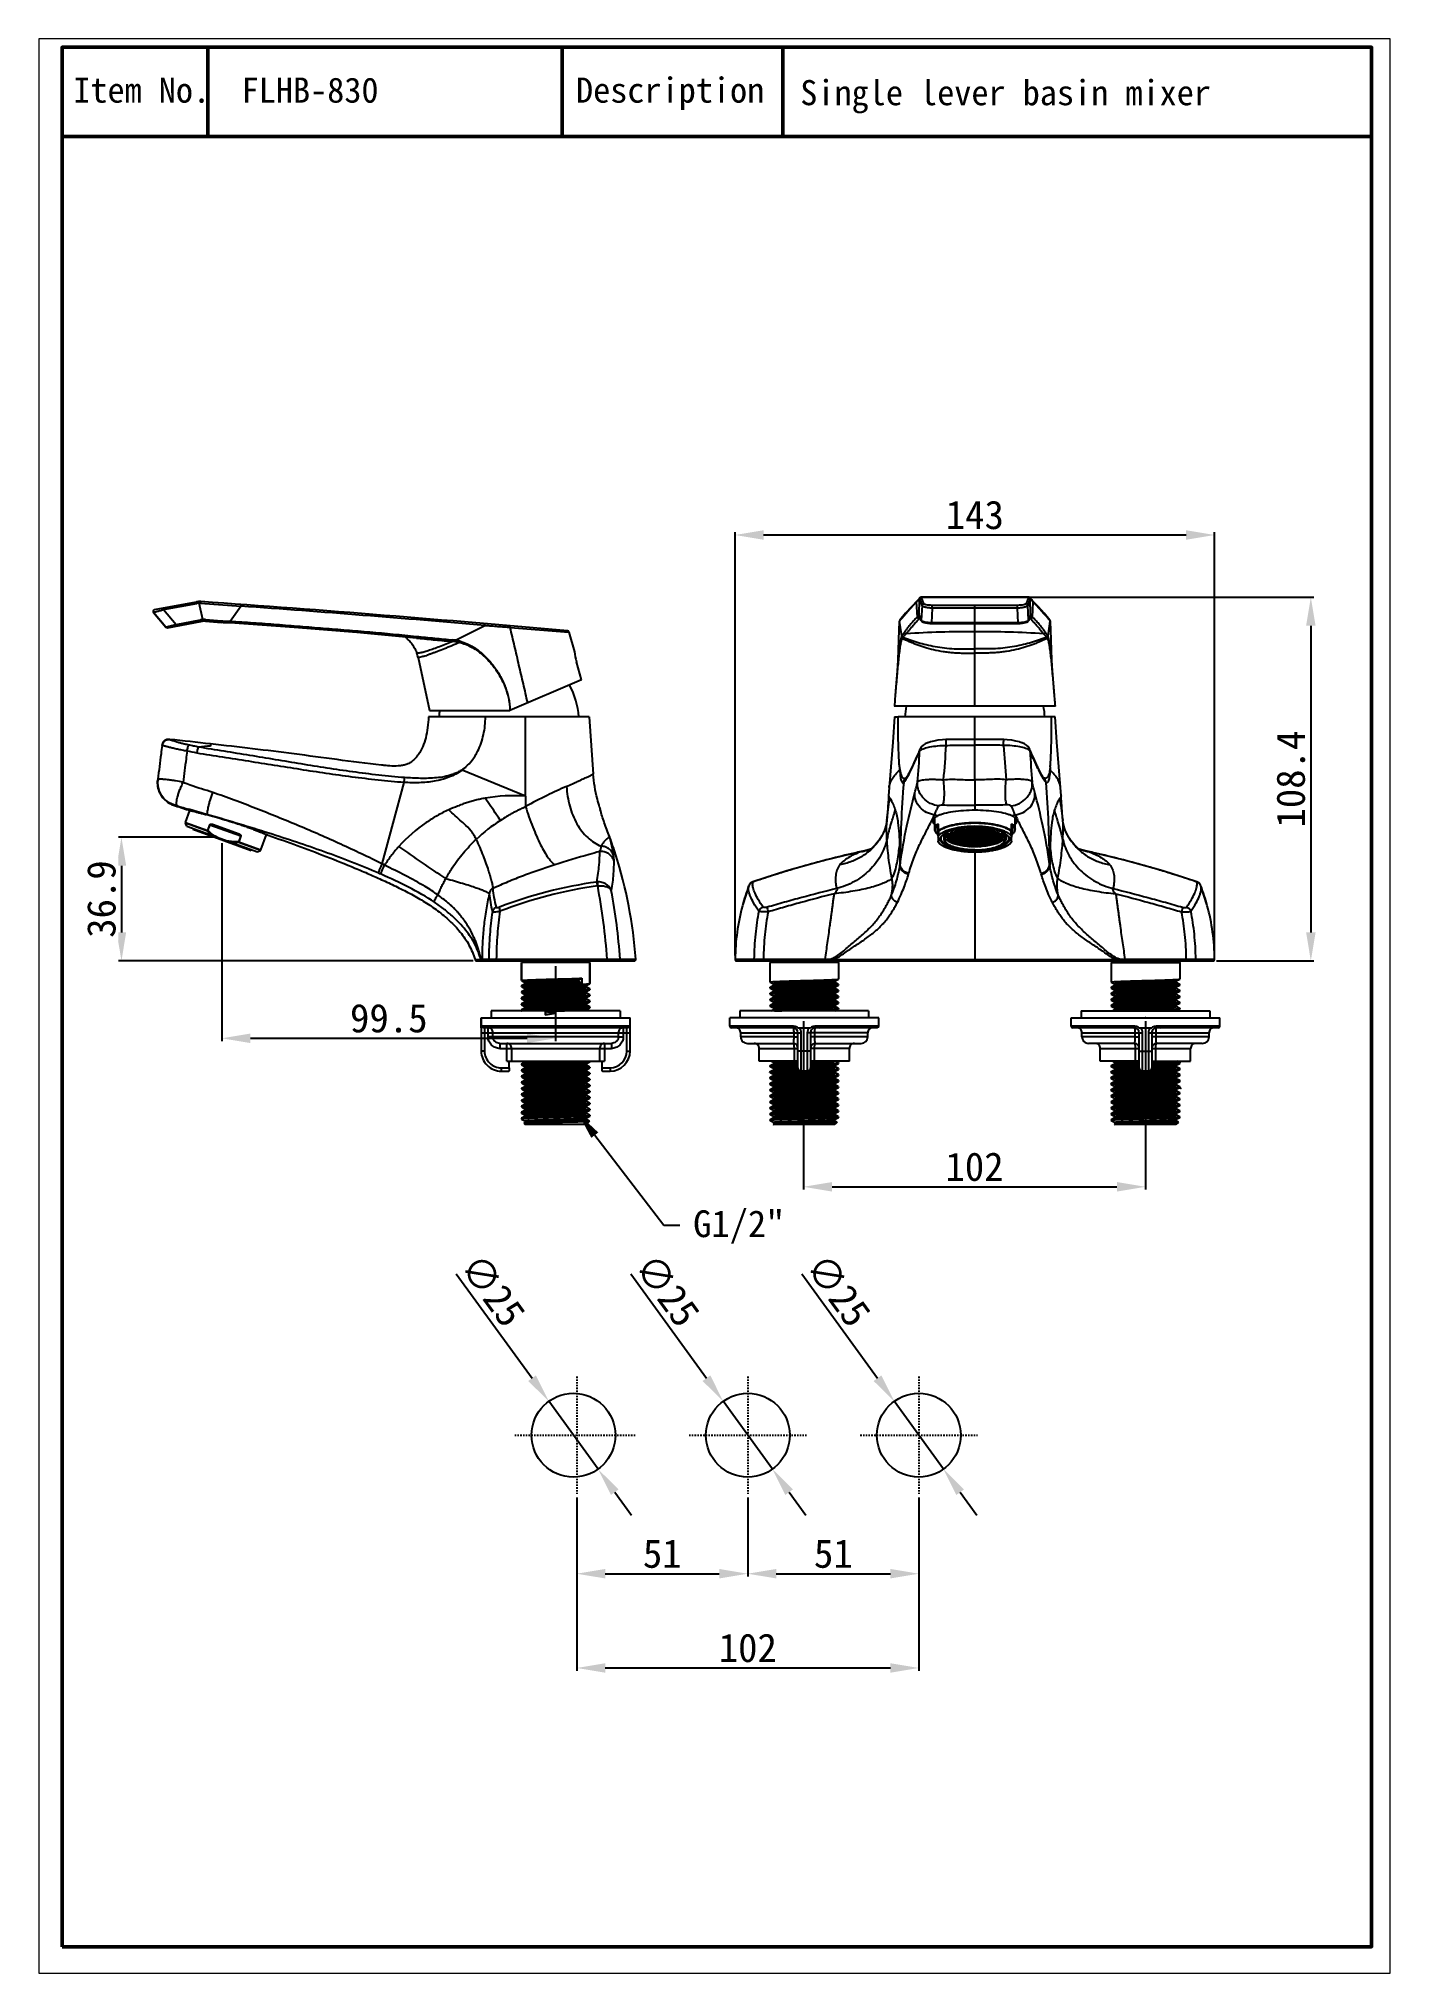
# Paper-space layout '公制' of a CAD drawing. Header units: millimetres. Extents: x 0 to 202, y 0 to 289.
# The model-space entities are those that its viewports show. They can reach past a viewport. Long polylines and large blocks are cut down to what shows.
import ezdxf
from ezdxf import colors
from ezdxf.entities.mleader import LeaderData, LeaderLine
from ezdxf.math import Vec2, Vec3

# ---------------------------------------------------------------- set-up
doc = ezdxf.new("R2010")
doc.units = ezdxf.units.MM
doc.linetypes.add('CENTER', pattern=[0.6, 0.375, -0.075, 0.075, -0.075])
doc.layers.add('粗实线', color=7, linetype='Continuous')
doc.styles.add('ccw', font='')
doc.styles.get("Standard").update_dxf_attribs({"font": ''})
doc.styles.get('ccw').set_extended_font_data('SimHei')
doc.styles.get('Standard').set_extended_font_data('SimSun')
doc.dimstyles.new('副本 ISO-25-2bei', dxfattribs={"dimscale": 1.7, "dimtxt": 5, "dimasz": 5, "dimexe": 0.5, "dimexo": 0.625, "dimgap": 1, "dimtad": 1, "dimlfac": 0.0393, "dimdsep": 46, "dimtxsty": 'Standard', "dimcen": 2.5, "dimclrd": 1, "dimclre": 1, "dimclrt": 3, "dimadec": 0, "dimazin": 0, "dimtfac": 1, "dimtmove": 0, "dimatfit": 3, "dimfxl": 0, "dimarcsym": 0})

psp = doc.layouts.new('公制')

# ---------------------------------------------------------------- texts
at = {"layer": '粗实线', "lineweight": 50, "char_height": 3.75, "attachment_point": 1, "style": 'ccw'}
for s, insert in [('Description', (80.11, 282.71)), ('Item No.', (5.15, 282.71)), ('FLHB-830\\P ', (30.26, 282.71))]:
    psp.add_mtext_dynamic_manual_height_columns(s, width=21.7604, gutter_width=12.5, heights=[0], dxfattribs=dict(at, insert=insert))
at = {"layer": '粗实线', "lineweight": 50, "insert": (110.99, 282.33), "char_height": 3.75, "width": 101.5964, "attachment_point": 1, "style": 'ccw'}
psp.add_mtext(' Single lever basin mixer', dxfattribs=at)

msp = doc.modelspace()

# ---------------------------------------------------------------- blocks, each defined once
blk = doc.blocks.new('*D0')
at = {"color": 1, "lineweight": -2, "transparency": 16777216}
for p, q in [((3710.12, 26987.68), (3710.12, 26937.45)), ((3812.07, 26987.68), (3812.07, 26937.45)), ((3718.62, 26938.3), (3803.57, 26938.3))]:
    blk.add_line(p, q, dxfattribs=at)
at = {"color": 1, "transparency": 16777216}
for points in [[(3718.62, 26939.71), (3718.62, 26936.88), (3710.12, 26938.3)], [(3803.57, 26939.71), (3803.57, 26936.88), (3812.07, 26938.3)]]:
    blk.add_solid(points, dxfattribs=at)
at = {"layer": 'Defpoints', "color": 0, "transparency": 16777216}
for p in [(3710.12, 26988.74), (3812.07, 26988.74), (3812.07, 26938.3)]:
    blk.add_point(p, dxfattribs=at)
at = {"color": 3, "transparency": 16777216, "insert": (3761.09, 26944.25), "char_height": 8.5, "attachment_point": 5, "bg_fill": 3, "box_fill_scale": 1.1, "bg_fill_color": 256, "bg_fill_true_color": 13158600, "bg_fill_transparency": 0}
blk.add_mtext('102', dxfattribs=at)
blk = doc.blocks.new('*D1')
at = {"color": 1, "lineweight": -2, "transparency": 16777216}
for p, q in [((3689.71, 27007.26), (3689.71, 27133.55)), ((3698.21, 27132.7), (3824.17, 27132.7)), ((3832.67, 27007.26), (3832.67, 27133.55))]:
    blk.add_line(p, q, dxfattribs=at)
at = {"color": 1, "transparency": 16777216}
for points in [[(3698.21, 27134.12), (3698.21, 27131.28), (3689.71, 27132.7)], [(3824.17, 27134.12), (3824.17, 27131.28), (3832.67, 27132.7)]]:
    blk.add_solid(points, dxfattribs=at)
at = {"layer": 'Defpoints', "color": 0, "transparency": 16777216}
for p in [(3832.67, 27132.7), (3689.71, 27006.19), (3832.67, 27006.19)]:
    blk.add_point(p, dxfattribs=at)
at = {"color": 3, "transparency": 16777216, "insert": (3761.19, 27138.65), "char_height": 8.5, "attachment_point": 5, "bg_fill": 3, "box_fill_scale": 1.1, "bg_fill_color": 256, "bg_fill_true_color": 13158600, "bg_fill_transparency": 0}
blk.add_mtext('143', dxfattribs=at)
blk = doc.blocks.new('*D2')
at = {"color": 1, "lineweight": -2, "transparency": 16777216}
for p, q in [((3762.26, 27114.12), (3862.22, 27114.12)), ((3861.37, 27105.62), (3861.37, 27014.19)), ((3833.23, 27005.69), (3862.22, 27005.69))]:
    blk.add_line(p, q, dxfattribs=at)
at = {"color": 1, "transparency": 16777216}
for points in [[(3859.96, 27105.62), (3862.79, 27105.62), (3861.37, 27114.12)], [(3859.96, 27014.19), (3862.79, 27014.19), (3861.37, 27005.69)]]:
    blk.add_solid(points, dxfattribs=at)
at = {"layer": 'Defpoints', "color": 0, "transparency": 16777216}
for p in [(3761.19, 27114.12), (3832.16, 27005.69), (3861.37, 27005.69)]:
    blk.add_point(p, dxfattribs=at)
at = {"color": 3, "transparency": 16777216, "insert": (3855.42, 27059.9), "char_height": 8.5, "attachment_point": 5, "rotation": 90, "bg_fill": 3, "box_fill_scale": 1.1, "bg_fill_color": 256, "bg_fill_true_color": 13158600, "bg_fill_transparency": 0}
blk.add_mtext('108.4', dxfattribs=at)
blk = doc.blocks.new('*D3')
at = {"color": 1, "lineweight": -2, "transparency": 16777216}
for p, q in [((3534.17, 27042.55), (3505.88, 27042.55)), ((3506.73, 27034.05), (3506.73, 27014.19)), ((3611.58, 27005.69), (3505.88, 27005.69))]:
    blk.add_line(p, q, dxfattribs=at)
at = {"color": 1, "transparency": 16777216}
for points in [[(3505.31, 27034.05), (3508.14, 27034.05), (3506.73, 27042.55)], [(3505.31, 27014.19), (3508.14, 27014.19), (3506.73, 27005.69)]]:
    blk.add_solid(points, dxfattribs=at)
at = {"layer": 'Defpoints', "color": 0, "transparency": 16777216}
for p in [(3535.23, 27042.55), (3506.73, 27005.69), (3612.64, 27005.69)]:
    blk.add_point(p, dxfattribs=at)
at = {"color": 3, "transparency": 16777216, "insert": (3500.78, 27024.12), "char_height": 8.5, "attachment_point": 5, "rotation": 90, "bg_fill": 3, "box_fill_scale": 1.1, "bg_fill_color": 256, "bg_fill_true_color": 13158600, "bg_fill_transparency": 0}
blk.add_mtext('36.9', dxfattribs=at)
blk = doc.blocks.new('*D4')
at = {"color": 1, "lineweight": -2, "transparency": 16777216}
for p, q in [((3536.7, 27040.74), (3536.7, 26981.74)), ((3636.2, 27004.13), (3636.2, 26981.74)), ((3545.2, 26982.59), (3627.7, 26982.59))]:
    blk.add_line(p, q, dxfattribs=at)
at = {"color": 1, "transparency": 16777216}
for points in [[(3545.2, 26984.01), (3545.2, 26981.17), (3536.7, 26982.59)], [(3627.7, 26984.01), (3627.7, 26981.17), (3636.2, 26982.59)]]:
    blk.add_solid(points, dxfattribs=at)
at = {"layer": 'Defpoints', "color": 0, "transparency": 16777216}
for p in [(3536.7, 27041.81), (3636.2, 27005.19), (3636.2, 26982.59)]:
    blk.add_point(p, dxfattribs=at)
at = {"color": 3, "transparency": 16777216, "insert": (3586.45, 26988.54), "char_height": 8.5, "attachment_point": 5, "bg_fill": 3, "box_fill_scale": 1.1, "bg_fill_color": 256, "bg_fill_true_color": 13158600, "bg_fill_transparency": 0}
blk.add_mtext('99.5', dxfattribs=at)
blk = doc.blocks.new('*D7')
at = {"color": 1, "lineweight": -2, "transparency": 16777216}
for p, q in [((3642.49, 26845.66), (3642.49, 26822.05)), ((3693.49, 26845.66), (3693.49, 26822.05)), ((3650.99, 26822.9), (3684.99, 26822.9))]:
    blk.add_line(p, q, dxfattribs=at)
at = {"color": 1, "transparency": 16777216}
for points in [[(3650.99, 26824.32), (3650.99, 26821.49), (3642.49, 26822.9)], [(3684.99, 26824.32), (3684.99, 26821.49), (3693.49, 26822.9)]]:
    blk.add_solid(points, dxfattribs=at)
at = {"layer": 'Defpoints', "color": 0, "transparency": 16777216}
for p in [(3642.49, 26846.72), (3693.49, 26846.72), (3693.49, 26822.9)]:
    blk.add_point(p, dxfattribs=at)
at = {"color": 3, "transparency": 16777216, "insert": (3667.99, 26828.85), "char_height": 8.5, "attachment_point": 5, "bg_fill": 3, "box_fill_scale": 1.1, "bg_fill_color": 256, "bg_fill_true_color": 13158600, "bg_fill_transparency": 0}
blk.add_mtext('51', dxfattribs=at)
blk = doc.blocks.new('*D8')
at = {"color": 1, "lineweight": -2, "transparency": 16777216}
for p, q in [((3693.49, 26845.66), (3693.49, 26822.05)), ((3744.49, 26845.66), (3744.49, 26822.05)), ((3701.99, 26822.9), (3735.99, 26822.9))]:
    blk.add_line(p, q, dxfattribs=at)
at = {"color": 1, "transparency": 16777216}
for points in [[(3701.99, 26824.32), (3701.99, 26821.49), (3693.49, 26822.9)], [(3735.99, 26824.32), (3735.99, 26821.49), (3744.49, 26822.9)]]:
    blk.add_solid(points, dxfattribs=at)
at = {"layer": 'Defpoints', "color": 0, "transparency": 16777216}
for p in [(3693.49, 26846.72), (3744.49, 26846.72), (3744.49, 26822.9)]:
    blk.add_point(p, dxfattribs=at)
at = {"color": 3, "transparency": 16777216, "insert": (3718.99, 26828.85), "char_height": 8.5, "attachment_point": 5, "bg_fill": 3, "box_fill_scale": 1.1, "bg_fill_color": 256, "bg_fill_true_color": 13158600, "bg_fill_transparency": 0}
blk.add_mtext('51', dxfattribs=at)
blk = doc.blocks.new('*D9')
at = {"color": 1, "lineweight": -2, "transparency": 16777216}
for p, q in [((3642.49, 26845.66), (3642.49, 26793.94)), ((3744.49, 26845.66), (3744.49, 26793.94)), ((3650.99, 26794.79), (3735.99, 26794.79))]:
    blk.add_line(p, q, dxfattribs=at)
at = {"color": 1, "transparency": 16777216}
for points in [[(3650.99, 26796.2), (3650.99, 26793.37), (3642.49, 26794.79)], [(3735.99, 26796.2), (3735.99, 26793.37), (3744.49, 26794.79)]]:
    blk.add_solid(points, dxfattribs=at)
at = {"layer": 'Defpoints', "color": 0, "transparency": 16777216}
for p in [(3642.49, 26846.72), (3744.49, 26846.72), (3744.49, 26794.79)]:
    blk.add_point(p, dxfattribs=at)
at = {"color": 3, "transparency": 16777216, "insert": (3693.49, 26800.74), "char_height": 8.5, "attachment_point": 5, "bg_fill": 3, "box_fill_scale": 1.1, "bg_fill_color": 256, "bg_fill_true_color": 13158600, "bg_fill_transparency": 0}
blk.add_mtext('102', dxfattribs=at)
blk = doc.blocks.new('*D10')
at = {"color": 1, "lineweight": -2, "transparency": 16777216}
for p, q in [((3606.58, 26912.34), (3629.16, 26881.22)), ((3648.83, 26854.1), (3634.15, 26874.34)), ((3653.82, 26847.22), (3658.82, 26840.34))]:
    blk.add_line(p, q, dxfattribs=at)
at = {"color": 1, "transparency": 16777216}
for points in [[(3630.31, 26882.05), (3628.01, 26880.38), (3634.15, 26874.34)], [(3654.97, 26848.05), (3652.68, 26846.39), (3648.83, 26854.1)]]:
    blk.add_solid(points, dxfattribs=at)
at = {"layer": 'Defpoints', "color": 0, "transparency": 16777216}
for p in [(3634.15, 26874.34), (3648.83, 26854.1)]:
    blk.add_point(p, dxfattribs=at)
at = {"color": 3, "transparency": 16777216, "insert": (3617.47, 26907.46), "char_height": 8.5, "attachment_point": 5, "rotation": 305.96312, "bg_fill": 3, "box_fill_scale": 1.1, "bg_fill_color": 256, "bg_fill_true_color": 13158600, "bg_fill_transparency": 0}
blk.add_mtext('∅25', dxfattribs=at)
blk = doc.blocks.new('*D5')
at = {"color": 1, "lineweight": -2, "transparency": 16777216}
for p, q in [((3658.58, 26912.34), (3681.16, 26881.22)), ((3700.83, 26854.1), (3686.15, 26874.34)), ((3705.82, 26847.22), (3710.82, 26840.34))]:
    blk.add_line(p, q, dxfattribs=at)
at = {"color": 1, "transparency": 16777216}
for points in [[(3682.31, 26882.05), (3680.01, 26880.38), (3686.15, 26874.34)], [(3706.97, 26848.05), (3704.68, 26846.39), (3700.83, 26854.1)]]:
    blk.add_solid(points, dxfattribs=at)
at = {"layer": 'Defpoints', "color": 0, "transparency": 16777216}
for p in [(3686.15, 26874.34), (3700.83, 26854.1)]:
    blk.add_point(p, dxfattribs=at)
at = {"color": 3, "transparency": 16777216, "insert": (3669.47, 26907.46), "char_height": 8.5, "attachment_point": 5, "rotation": 305.96312, "bg_fill": 3, "box_fill_scale": 1.1, "bg_fill_color": 256, "bg_fill_true_color": 13158600, "bg_fill_transparency": 0}
blk.add_mtext('∅25', dxfattribs=at)
blk = doc.blocks.new('*D6')
at = {"color": 1, "lineweight": -2, "transparency": 16777216}
for p, q in [((3709.58, 26912.34), (3732.16, 26881.22)), ((3751.83, 26854.1), (3737.15, 26874.34)), ((3756.82, 26847.22), (3761.82, 26840.34))]:
    blk.add_line(p, q, dxfattribs=at)
at = {"color": 1, "transparency": 16777216}
for points in [[(3733.31, 26882.05), (3731.01, 26880.38), (3737.15, 26874.34)], [(3757.97, 26848.05), (3755.68, 26846.39), (3751.83, 26854.1)]]:
    blk.add_solid(points, dxfattribs=at)
at = {"layer": 'Defpoints', "color": 0, "transparency": 16777216}
for p in [(3737.15, 26874.34), (3751.83, 26854.1)]:
    blk.add_point(p, dxfattribs=at)
at = {"color": 3, "transparency": 16777216, "insert": (3720.47, 26907.46), "char_height": 8.5, "attachment_point": 5, "rotation": 305.96312, "bg_fill": 3, "box_fill_scale": 1.1, "bg_fill_color": 256, "bg_fill_true_color": 13158600, "bg_fill_transparency": 0}
blk.add_mtext('∅25', dxfattribs=at)

# ---------------------------------------------------------------- linework, layer by layer
at = {"color": 7, "linetype": 'Continuous'}
for p, q in [((3516.261, 27109.621), (3520.006, 27105.228)), ((3520.006, 27105.228), (3516.261, 27109.621)), ((3516.551, 27110.437), (3529.155, 27112.761)), ((3519.295, 27110.441), (3529.211, 27112.27)), ((3519.295, 27110.441), (3523.04, 27106.048)), ((3523.04, 27106.048), (3530.316, 27107.389)), ((3530.987, 27107.47), (3529.898, 27112.342)), ((3530.342, 27112.336), (3542.369, 27111.475)), ((3531.749, 27107.46), (3536.595, 27107.08)), ((3539.117, 27106.964), (3542.37, 27111.478)), ((3520.478, 27105.06), (3530.441, 27106.897)), ((3531.745, 27106.964), (3536.59, 27106.578)), ((3538.722, 27106.99), (3539.116, 27106.959)), ((3538.728, 27106.487), (3538.728, 27106.487)), ((3539.123, 27106.464), (3538.728, 27106.487)), ((3594.677, 27101.969), (3595.199, 27101.915)), ((3606.295, 27101.308), (3615.101, 27105.753)), ((3622.651, 27105.157), (3640.173, 27103.739)), ((3640.173, 27103.739), (3641.767, 27097.897)), ((3595.191, 27096.172), (3598.544, 27080.397)), ((3643.879, 27089.454), (3642.391, 27094.897)), ((3643.879, 27089.454), (3622.544, 27080.397)), ((3598.544, 27080.397), (3622.544, 27080.397))]:
    msp.add_line(p, q, dxfattribs=at)
at = {"color": 0, "linetype": 'CENTER', "ltscale": 0.3}
for p, q in [((3642.492, 26881.718), (3642.492, 26846.718)), ((3693.492, 26881.718), (3693.492, 26846.718)), ((3744.492, 26881.718), (3744.492, 26846.718)), ((3623.992, 26864.218), (3659.992, 26864.218)), ((3675.992, 26864.218), (3710.992, 26864.218)), ((3726.992, 26864.218), (3761.992, 26864.218))]:
    msp.add_line(p, q, dxfattribs=at)
at = {"color": 7, "linetype": 'Continuous'}
for points in [[(3538.104, 27106.502), (3537.878, 27106.508), (3537.643, 27106.516), (3537.398, 27106.527), (3537.144, 27106.54), (3536.882, 27106.557), (3536.59, 27106.578)], [(3538.728, 27106.487), (3538.701, 27106.488), (3538.503, 27106.494), (3538.104, 27106.502)], [(3594.676, 27101.969), (3576.87, 27103.611), (3558.185, 27105.118), (3539.123, 27106.464)]]:
    msp.add_lwpolyline(points, dxfattribs=at)
at = {"color": 0}
for centre in [(3641.492, 26864.218), (3693.492, 26864.218), (3744.492, 26864.218)]:
    msp.add_circle(centre, 12.5, dxfattribs=at)
at = {"color": 7, "linetype": 'Continuous'}
for centre, radius, start, end in [((3516.641, 27109.946), 0.5, 100.45387, 220.442392), ((3530.062, 27107.844), 5, 85.992817, 100.446217), ((3530.028, 27107.838), 4.507, 91.649777, 100.439717), ((3530.027, 27107.841), 4.503, 85.994517, 91.641581), ((3531.313, 27101.975), 5.505, 93.399617, 100.442879), ((3136.156, 21484.854), 5641.77, 84.879011, 85.992817), ((3531.313, 27101.974), 5.506, 85.450833, 93.391666), ((3137.239, 21499.4), 5626.682, 85.128127, 85.871034), ((3520.387, 27105.552), 0.5, 220.442336, 280.438453), ((3531.348, 27101.98), 5, 85.446217, 100.446217), ((3639.691, 27103.607), 0.5, 15.266122, 84.878865), ((3585.331, 27094.076), 10.08, 12.002368, 19.413694), ((3604.677, 27088.755), 12.23, 82.633203, 85.954793), ((3604.391, 27089.265), 12.193, 81.020481, 84.489006), ((3604.6, 27088.211), 12.78, 76.450528, 82.607483), ((3604.292, 27088.529), 12.935, 74.801109, 81.094226), ((3665.857, 27101.34), 24.334, 188.133874, 195.35329)]:
    msp.add_arc(centre, radius, start, end, dxfattribs=at)
for points, knots in [([(3516.261, 27109.621), (3516.26, 27109.622), (3516.269, 27109.624), (3516.277, 27109.628), (3516.298, 27109.634), (3516.325, 27109.642), (3516.36, 27109.653), (3516.402, 27109.665), (3516.452, 27109.679), (3516.533, 27109.702), (3516.65, 27109.734), (3516.809, 27109.778), (3516.992, 27109.827), (3517.195, 27109.882), (3517.416, 27109.942), (3517.742, 27110.029), (3518.178, 27110.146), (3518.726, 27110.291), (3519.103, 27110.391), (3519.295, 27110.441)], [0, 0, 0, 0, 0.0012318, 0.0050876, 0.0115611, 0.0206249, 0.032244, 0.0463538, 0.0628807, 0.0817508, 0.126207, 0.1790057, 0.2393896, 0.3065859, 0.3798129, 0.4583044, 0.6281176, 0.810491, 1, 1, 1, 1]), ([(3519.295, 27110.441), (3519.284, 27110.503), (3519.268, 27110.594), (3519.251, 27110.709), (3519.242, 27110.783), (3519.236, 27110.842), (3519.233, 27110.89), (3519.233, 27110.914), (3519.235, 27110.932), (3519.239, 27110.933)], [0, 0, 0, 0, 0.380897, 0.5527159, 0.7031508, 0.8267127, 0.9190432, 0.9767513, 1, 1, 1, 1]), ([(3529.211, 27112.27), (3529.2, 27112.332), (3529.184, 27112.422), (3529.167, 27112.537), (3529.158, 27112.611), (3529.152, 27112.67), (3529.149, 27112.718), (3529.15, 27112.743), (3529.152, 27112.761), (3529.155, 27112.761)], [0, 0, 0, 0, 0.380897, 0.5527159, 0.7031508, 0.8267127, 0.9190432, 0.9767513, 1, 1, 1, 1]), ([(3529.898, 27112.342), (3529.896, 27112.406), (3529.895, 27112.498), (3529.896, 27112.616), (3529.898, 27112.691), (3529.901, 27112.752), (3529.905, 27112.8), (3529.91, 27112.824), (3529.915, 27112.842), (3529.918, 27112.842)], [0, 0, 0, 0, 0.3800506, 0.5518508, 0.7024199, 0.8261896, 0.9187354, 0.9766156, 1, 1, 1, 1]), ([(3530.441, 27106.897), (3530.44, 27106.897), (3530.436, 27106.9), (3530.429, 27106.912), (3530.418, 27106.938), (3530.405, 27106.983), (3530.389, 27107.043), (3530.371, 27107.117), (3530.345, 27107.234), (3530.327, 27107.326), (3530.316, 27107.389)], [0, 0, 0, 0, 0.0081812, 0.0239726, 0.0819716, 0.1747426, 0.2987464, 0.4494577, 0.621193, 1, 1, 1, 1]), ([(3530.342, 27112.333), (3530.346, 27112.397), (3530.354, 27112.49), (3530.366, 27112.607), (3530.376, 27112.683), (3530.385, 27112.743), (3530.394, 27112.791), (3530.401, 27112.815), (3530.407, 27112.832), (3530.411, 27112.832)], [0, 0, 0, 0, 0.379565, 0.5513795, 0.7020558, 0.825971, 0.9186537, 0.9766196, 1, 1, 1, 1]), ([(3531.051, 27106.971), (3531.047, 27106.971), (3531.041, 27106.988), (3531.034, 27107.013), (3531.026, 27107.061), (3531.017, 27107.121), (3531.009, 27107.196), (3530.997, 27107.314), (3530.991, 27107.407), (3530.987, 27107.47)], [0, 0, 0, 0, 0.0233843, 0.0813419, 0.17401, 0.297909, 0.4485731, 0.620385, 1, 1, 1, 1]), ([(3531.745, 27106.964), (3531.741, 27106.965), (3531.737, 27106.982), (3531.733, 27107.007), (3531.732, 27107.055), (3531.731, 27107.115), (3531.733, 27107.19), (3531.738, 27107.307), (3531.744, 27107.399), (3531.749, 27107.463)], [0, 0, 0, 0, 0.0233587, 0.0811871, 0.1736618, 0.29736, 0.4478802, 0.619681, 1, 1, 1, 1]), ([(3542.37, 27111.478), (3542.374, 27111.542), (3542.382, 27111.634), (3542.395, 27111.752), (3542.404, 27111.827), (3542.414, 27111.887), (3542.423, 27111.935), (3542.43, 27111.959), (3542.436, 27111.977), (3542.44, 27111.976)], [0, 0, 0, 0, 0.3795579, 0.551374, 0.7020533, 0.8259715, 0.9186563, 0.9766223, 1, 1, 1, 1]), ([(3520.006, 27105.228), (3520.006, 27105.229), (3520.015, 27105.231), (3520.022, 27105.235), (3520.044, 27105.241), (3520.07, 27105.249), (3520.105, 27105.259), (3520.148, 27105.271), (3520.198, 27105.285), (3520.278, 27105.308), (3520.396, 27105.34), (3520.555, 27105.384), (3520.737, 27105.434), (3520.94, 27105.489), (3521.162, 27105.548), (3521.487, 27105.635), (3521.923, 27105.752), (3522.472, 27105.897), (3522.848, 27105.997), (3523.04, 27106.048)], [0, 0, 0, 0, 0.0012325, 0.0050883, 0.011561, 0.020624, 0.0322427, 0.0463523, 0.0628791, 0.0817493, 0.1262053, 0.1790035, 0.2393868, 0.3065825, 0.379809, 0.4583006, 0.6281146, 0.8104904, 1, 1, 1, 1]), ([(3523.166, 27105.556), (3523.165, 27105.556), (3523.161, 27105.559), (3523.154, 27105.57), (3523.143, 27105.597), (3523.13, 27105.642), (3523.114, 27105.702), (3523.096, 27105.776), (3523.07, 27105.892), (3523.052, 27105.984), (3523.04, 27106.048)], [0, 0, 0, 0, 0.0081812, 0.0239726, 0.0819716, 0.1747426, 0.2987464, 0.4494577, 0.621193, 1, 1, 1, 1]), ([(3536.59, 27106.578), (3536.586, 27106.579), (3536.582, 27106.597), (3536.578, 27106.621), (3536.577, 27106.669), (3536.576, 27106.73), (3536.578, 27106.804), (3536.583, 27106.921), (3536.589, 27107.014), (3536.594, 27107.077)], [0, 0, 0, 0, 0.0233587, 0.0811871, 0.1736618, 0.2973601, 0.4478803, 0.6196811, 1, 1, 1, 1]), ([(3536.594, 27107.077), (3536.771, 27107.063), (3537.125, 27107.038), (3537.657, 27107.013), (3538.101, 27107.001), (3538.456, 27106.995), (3538.633, 27106.991), (3538.722, 27106.986)], [0, 0, 0, 0, 0.250002, 0.5000027, 0.7500028, 0.8750044, 1, 1, 1, 1]), ([(3538.728, 27106.487), (3538.724, 27106.488), (3538.72, 27106.505), (3538.716, 27106.53), (3538.713, 27106.578), (3538.712, 27106.639), (3538.712, 27106.713), (3538.714, 27106.831), (3538.718, 27106.923), (3538.722, 27106.986)], [0, 0, 0, 0, 0.0236189, 0.0817877, 0.1744093, 0.2981452, 0.4486241, 0.6203615, 1, 1, 1, 1]), ([(3539.123, 27106.465), (3539.119, 27106.465), (3539.115, 27106.482), (3539.111, 27106.507), (3539.108, 27106.555), (3539.107, 27106.616), (3539.107, 27106.691), (3539.109, 27106.808), (3539.113, 27106.9), (3539.117, 27106.964)], [0, 0, 0, 0, 0.0233463, 0.0813144, 0.1738126, 0.2975299, 0.4480773, 0.6199652, 1, 1, 1, 1]), ([(3539.117, 27106.964), (3540.277, 27106.897), (3542.596, 27106.767), (3546.075, 27106.559), (3549.551, 27106.305), (3554.183, 27105.94), (3559.973, 27105.472), (3566.921, 27104.916), (3572.711, 27104.451), (3577.342, 27104.072), (3580.815, 27103.779), (3584.286, 27103.474), (3587.757, 27103.157), (3591.226, 27102.823), (3593.537, 27102.586), (3594.693, 27102.466)], [0, 0, 0, 0, 0.0624995, 0.124999, 0.1874988, 0.2499987, 0.3749987, 0.4999987, 0.6249988, 0.6874988, 0.749999, 0.8124991, 0.8749993, 0.9374995, 1, 1, 1, 1]), ([(3591.297, 27102.31), (3591.693, 27101.991), (3592.45, 27101.305), (3593.44, 27100.137), (3594.257, 27098.842), (3594.669, 27097.906), (3594.838, 27097.426)], [0, 0, 0, 0, 0.2500516, 0.5000638, 0.7500794, 1, 1, 1, 1]), ([(3594.676, 27101.969), (3594.672, 27101.969), (3594.669, 27101.987), (3594.666, 27102.011), (3594.665, 27102.059), (3594.667, 27102.119), (3594.67, 27102.194), (3594.678, 27102.311), (3594.686, 27102.403), (3594.693, 27102.466)], [0, 0, 0, 0, 0.0228373, 0.080191, 0.1723868, 0.2959926, 0.4466217, 0.6187147, 1, 1, 1, 1]), ([(3594.693, 27102.466), (3596.503, 27102.279), (3600.126, 27101.92), (3603.75, 27101.574), (3605.562, 27101.401)], [0, 0, 0, 0, 0.4999999, 1, 1, 1, 1]), ([(3595.199, 27101.915), (3596.921, 27101.738), (3600.367, 27101.407), (3603.815, 27101.102), (3605.539, 27100.955)], [0, 0, 0, 0, 0.499977, 1, 1, 1, 1]), ([(3615.1, 27105.753), (3615.416, 27105.726), (3616.047, 27105.671), (3616.996, 27105.6), (3617.945, 27105.53), (3619.208, 27105.433), (3620.776, 27105.307), (3622.028, 27105.206), (3622.651, 27105.157)], [0, 0, 0, 0, 0.1254614, 0.2510393, 0.3767851, 0.5024628, 0.7527088, 1, 1, 1, 1]), ([(3615.101, 27105.753), (3615.106, 27105.817), (3615.115, 27105.91), (3615.129, 27106.027), (3615.14, 27106.102), (3615.15, 27106.163), (3615.16, 27106.21), (3615.167, 27106.235), (3615.174, 27106.252), (3615.178, 27106.252)], [0, 0, 0, 0, 0.379557, 0.55142, 0.7021495, 0.8261027, 0.9187918, 0.9767172, 1, 1, 1, 1]), ([(3622.65, 27105.157), (3622.654, 27105.216), (3622.657, 27105.324), (3622.649, 27105.45), (3622.633, 27105.534), (3622.618, 27105.58), (3622.597, 27105.614), (3622.579, 27105.616)], [0, 0, 0, 0, 0.3679867, 0.677436, 0.7977412, 0.891117, 1, 1, 1, 1]), ([(3627.875, 27082.661), (3627.442, 27084.534), (3626.569, 27088.282), (3625.262, 27093.904), (3623.957, 27099.53), (3623.085, 27103.281), (3622.651, 27105.157)], [0, 0, 0, 0, 0.2498299, 0.4997704, 0.7498267, 1, 1, 1, 1]), ([(3605.539, 27100.955), (3604.869, 27100.685), (3603.556, 27100.152), (3601.64, 27099.401), (3599.853, 27098.753), (3598.274, 27098.205), (3597.113, 27097.828), (3596.324, 27097.612), (3595.748, 27097.485), (3595.258, 27097.429), (3594.929, 27097.425), (3594.838, 27097.426)], [0, 0, 0, 0, 0.1917577, 0.3758341, 0.5460149, 0.6958365, 0.8192482, 0.8697324, 0.9127775, 0.9757231, 1, 1, 1, 1]), ([(3607.595, 27100.635), (3606.826, 27100.318), (3605.684, 27099.841), (3604.175, 27099.22), (3602.743, 27098.642), (3601.362, 27098.103), (3600.045, 27097.604), (3599.149, 27097.272), (3598.33, 27096.971), (3597.593, 27096.71), (3596.942, 27096.501), (3596.262, 27096.316), (3595.687, 27096.209), (3595.298, 27096.177), (3595.191, 27096.172)], [0, 0, 0, 0, 0.1888284, 0.2808677, 0.3704317, 0.5394468, 0.61749, 0.6900909, 0.7563613, 0.8156545, 0.8674979, 0.9116022, 0.9755504, 1, 1, 1, 1]), ([(3605.539, 27100.955), (3605.536, 27101.016), (3605.543, 27101.165), (3605.554, 27101.314), (3605.562, 27101.401)], [0, 0, 0, 0, 0.4105586, 1, 1, 1, 1]), ([(3606.245, 27100.884), (3606.247, 27100.945), (3606.262, 27101.086), (3606.282, 27101.227), (3606.294, 27101.308)], [0, 0, 0, 0, 0.4238819, 1, 1, 1, 1]), ([(3607.595, 27100.635), (3607.605, 27100.691), (3607.632, 27100.817), (3607.664, 27100.942), (3607.683, 27101.012)], [0, 0, 0, 0, 0.4442174, 1, 1, 1, 1]), ([(3607.595, 27100.635), (3608.136, 27100.505), (3609.203, 27100.175), (3611.242, 27099.271), (3613.597, 27097.75), (3616.067, 27095.477), (3617.835, 27093.309), (3619.075, 27091.452), (3620.193, 27089.519), (3621.108, 27087.474), (3621.803, 27085.352), (3622.21, 27083.726), (3622.487, 27082.074), (3622.558, 27080.955), (3622.544, 27080.397)], [0, 0, 0, 0, 0.0623734, 0.1248005, 0.249626, 0.3745805, 0.4996065, 0.5621692, 0.6247313, 0.7497849, 0.8123447, 0.8748843, 0.9374563, 1, 1, 1, 1]), ([(3607.683, 27101.012), (3608.767, 27100.718), (3610.865, 27099.855), (3613.674, 27097.964), (3616.133, 27095.64), (3617.891, 27093.437), (3619.126, 27091.556), (3620.239, 27089.601), (3621.151, 27087.536), (3621.838, 27085.394), (3622.235, 27083.753), (3622.501, 27082.086), (3622.564, 27080.959), (3622.544, 27080.397)], [0, 0, 0, 0, 0.1248569, 0.2497882, 0.3747716, 0.4997883, 0.5623366, 0.6248809, 0.7498915, 0.8124274, 0.874941, 0.9374849, 1, 1, 1, 1])]:
    msp.add_open_spline(points, degree=3, knots=knots, dxfattribs=at)
for points in [[(3643.073, 27078.481), (3642.91, 27081.812), (3641.95, 27085.05), (3640.28, 27087.926)], [(3601.61, 27080.477), (3601.514, 27079.815), (3601.448, 27079.149), (3601.416, 27078.481)], [(3785.242, 27081.672), (3785.242, 27081.672), (3737.147, 27081.672), (3737.147, 27081.672)], [(3740.736, 27081.678), (3740.518, 27080.624), (3740.383, 27079.556), (3740.33, 27078.481)], [(3782.058, 27078.481), (3782.006, 27079.556), (3781.87, 27080.624), (3781.653, 27081.678)], [(3646.17, 27078.481), (3646.17, 27078.481), (3598.295, 27078.481), (3598.295, 27078.481)], [(3627.222, 27054.804), (3627.222, 27062.697), (3627.221, 27070.589), (3627.221, 27078.481)], [(3646.17, 27078.481), (3646.17, 27078.481), (3646.17, 27078.481), (3646.17, 27078.481)], [(3646.171, 27078.481), (3646.171, 27078.481), (3647.39, 27061.416), (3647.39, 27061.416)], [(3737.26, 27078.481), (3737.26, 27078.481), (3738.297, 27078.481), (3738.297, 27078.481)], [(3785.129, 27078.481), (3785.129, 27078.481), (3738.297, 27078.481), (3738.297, 27078.481)], [(3761.194, 27059.632), (3761.194, 27059.632), (3761.194, 27078.481), (3761.194, 27078.481)], [(3518.846, 27069.946), (3518.846, 27069.946), (3518.854, 27070.009), (3518.854, 27070.009)], [(3518.854, 27070.008), (3518.851, 27069.987), (3518.848, 27069.966), (3518.846, 27069.946)], [(3518.853, 27070.002), (3518.853, 27070.002), (3518.854, 27070.009), (3518.854, 27070.009)], [(3521.046, 27071.743), (3519.965, 27071.858), (3518.99, 27071.087), (3518.854, 27070.009)], [(3519.761, 27071.442), (3519.761, 27071.442), (3519.298, 27071.034), (3519.298, 27071.034)], [(3520.349, 27071.694), (3520.349, 27071.694), (3519.761, 27071.442), (3519.761, 27071.442)], [(3520.385, 27071.703), (3520.385, 27071.703), (3519.79, 27071.459), (3519.79, 27071.459)], [(3521.046, 27071.743), (3521.046, 27071.743), (3520.349, 27071.694), (3520.349, 27071.694)], [(3521.046, 27071.743), (3521.046, 27071.743), (3520.385, 27071.703), (3520.385, 27071.703)], [(3521.111, 27071.735), (3521.111, 27071.735), (3521.046, 27071.743), (3521.046, 27071.743)], [(3533.317, 27070.387), (3529.25, 27070.844), (3525.181, 27071.294), (3521.111, 27071.735)], [(3529.269, 27067.648), (3528.275, 27067.827), (3527.286, 27068.033), (3526.295, 27068.229)], [(3533.317, 27069.745), (3532.113, 27069.689), (3530.912, 27069.596), (3529.714, 27069.468)], [(3533.317, 27070.387), (3533.317, 27070.387), (3533.317, 27069.745), (3533.317, 27069.745)], [(3744.081, 27058.948), (3744.373, 27062.035), (3744.588, 27065.13), (3744.728, 27068.229)], [(3744.65, 27068.288), (3744.65, 27068.288), (3744.33, 27067.566), (3744.33, 27067.566)], [(3744.511, 27067.648), (3744.511, 27067.648), (3744.649, 27068.286), (3744.649, 27068.286)], [(3744.511, 27067.648), (3744.523, 27067.677), (3744.535, 27067.706), (3744.546, 27067.735)], [(3744.649, 27068.286), (3744.649, 27068.286), (3744.65, 27068.288), (3744.65, 27068.288)], [(3744.728, 27068.229), (3744.728, 27068.229), (3744.838, 27068.798), (3744.838, 27068.798)], [(3744.787, 27068.656), (3744.787, 27068.656), (3744.84, 27068.803), (3744.84, 27068.803)], [(3751.865, 27059.699), (3752.191, 27063.11), (3752.45, 27066.525), (3752.644, 27069.946)], [(3769.744, 27069.946), (3769.938, 27066.525), (3770.197, 27063.11), (3770.524, 27059.699)], [(3777.601, 27068.656), (3777.601, 27068.656), (3777.548, 27068.803), (3777.548, 27068.803)], [(3777.661, 27068.229), (3777.661, 27068.229), (3777.55, 27068.798), (3777.55, 27068.798)], [(3777.687, 27068.42), (3777.687, 27068.42), (3777.601, 27068.656), (3777.601, 27068.656)], [(3777.661, 27068.229), (3777.8, 27065.13), (3778.016, 27062.035), (3778.308, 27058.948)], [(3777.739, 27068.286), (3777.739, 27068.286), (3777.687, 27068.42), (3777.687, 27068.42)], [(3778.092, 27067.495), (3778.092, 27067.495), (3777.739, 27068.287), (3777.739, 27068.287)], [(3777.739, 27068.286), (3777.739, 27068.286), (3777.739, 27068.287), (3777.739, 27068.287)], [(3777.877, 27067.648), (3777.877, 27067.648), (3777.739, 27068.286), (3777.739, 27068.286)], [(3777.842, 27067.735), (3777.854, 27067.706), (3777.866, 27067.677), (3777.877, 27067.648)], [(3627.22, 27054.804), (3627.22, 27054.804), (3608.334, 27062.586), (3608.334, 27062.586)], [(3609.439, 27063.541), (3610.116, 27064.145), (3610.734, 27064.82), (3611.287, 27065.539)], [(3517.511, 27059.277), (3517.49, 27059.003), (3517.486, 27058.729), (3517.499, 27058.456)], [(3517.499, 27058.456), (3517.511, 27058.166), (3517.542, 27057.877), (3517.59, 27057.59)], [(3517.524, 27059.435), (3517.519, 27059.383), (3517.515, 27059.33), (3517.511, 27059.277)], [(3517.529, 27059.483), (3517.529, 27059.483), (3517.524, 27059.435), (3517.524, 27059.435)], [(3517.534, 27059.534), (3517.533, 27059.517), (3517.531, 27059.5), (3517.529, 27059.483)], [(3517.549, 27059.663), (3517.549, 27059.663), (3517.554, 27059.699), (3517.554, 27059.699)], [(3517.572, 27059.844), (3517.572, 27059.844), (3517.554, 27059.699), (3517.554, 27059.699)], [(3517.578, 27059.739), (3517.567, 27059.73), (3517.555, 27059.715), (3517.554, 27059.699)], [(3517.572, 27059.843), (3517.572, 27059.843), (3517.574, 27059.855), (3517.574, 27059.855)], [(3517.572, 27059.844), (3517.572, 27059.844), (3517.572, 27059.845), (3517.572, 27059.845)], [(3517.572, 27059.843), (3517.572, 27059.843), (3517.572, 27059.844), (3517.572, 27059.844)], [(3517.59, 27057.59), (3517.608, 27057.491), (3517.626, 27057.392), (3517.647, 27057.294)], [(3517.647, 27057.294), (3518.028, 27055.524), (3519.081, 27053.972), (3520.584, 27052.964)], [(3584.511, 27034.577), (3584.511, 27034.577), (3591.019, 27058.892), (3591.019, 27058.892)], [(3735.649, 27057.359), (3735.649, 27057.359), (3735.482, 27054.899), (3735.482, 27054.899)], [(3735.649, 27057.359), (3735.649, 27057.359), (3735.649, 27057.361), (3735.649, 27057.361)], [(3739.979, 27058.892), (3739.309, 27050.804), (3738.954, 27042.692), (3738.913, 27034.577)], [(3739.979, 27058.892), (3740.016, 27059.273), (3740.173, 27059.657), (3740.414, 27059.954)], [(3740.749, 27060.279), (3740.625, 27060.184), (3740.513, 27060.075), (3740.414, 27059.954)], [(3741.093, 27060.526), (3741.147, 27060.622), (3741.2, 27060.72), (3741.252, 27060.817)], [(3761.194, 27059.632), (3761.194, 27059.632), (3761.194, 27059.435), (3761.194, 27059.435)], [(3761.194, 27059.435), (3761.194, 27059.435), (3761.194, 27052.267), (3761.194, 27052.267)], [(3781.974, 27059.954), (3781.876, 27060.075), (3781.763, 27060.184), (3781.64, 27060.279)], [(3782.409, 27058.892), (3782.372, 27059.273), (3782.215, 27059.657), (3781.974, 27059.954)], [(3783.475, 27034.577), (3783.434, 27042.692), (3783.079, 27050.804), (3782.409, 27058.892)], [(3786.74, 27057.359), (3786.74, 27057.359), (3786.739, 27057.361), (3786.739, 27057.361)], [(3786.906, 27054.899), (3786.906, 27054.899), (3786.74, 27057.359), (3786.74, 27057.359)], [(3520.584, 27052.964), (3520.689, 27052.894), (3520.796, 27052.826), (3520.905, 27052.762)], [(3520.775, 27052.938), (3520.775, 27052.938), (3520.945, 27052.836), (3520.945, 27052.836)], [(3520.905, 27052.762), (3520.923, 27052.751), (3520.94, 27052.74), (3520.959, 27052.73)], [(3520.999, 27052.804), (3520.999, 27052.804), (3520.945, 27052.836), (3520.945, 27052.836)], [(3520.999, 27052.804), (3520.999, 27052.804), (3520.945, 27052.836), (3520.945, 27052.836)], [(3520.959, 27052.73), (3521.264, 27052.551), (3521.583, 27052.397), (3521.913, 27052.267)], [(3522.315, 27052.227), (3522.315, 27052.227), (3520.999, 27052.804), (3520.999, 27052.804)], [(3521.913, 27052.267), (3521.913, 27052.267), (3522.208, 27052.158), (3522.208, 27052.158)], [(3521.913, 27052.267), (3521.961, 27052.248), (3522.011, 27052.229), (3522.06, 27052.211)], [(3522.06, 27052.211), (3522.079, 27052.204), (3522.097, 27052.197), (3522.116, 27052.191)], [(3522.116, 27052.191), (3522.147, 27052.18), (3522.177, 27052.169), (3522.207, 27052.158)], [(3522.208, 27052.158), (3522.208, 27052.158), (3522.207, 27052.158), (3522.207, 27052.158)], [(3522.207, 27052.158), (3522.207, 27052.158), (3522.284, 27052.133), (3522.284, 27052.133)], [(3522.284, 27052.133), (3523.739, 27051.635), (3525.199, 27051.153), (3526.665, 27050.689)], [(3523.443, 27051.912), (3524.539, 27051.581), (3525.637, 27051.254), (3526.737, 27050.933)], [(3525.834, 27046.95), (3525.834, 27046.95), (3527.15, 27050.561), (3527.15, 27050.561)], [(3525.834, 27046.95), (3525.834, 27046.95), (3527.15, 27050.561), (3527.15, 27050.561)], [(3527.1, 27050.826), (3527.1, 27050.826), (3526.737, 27050.933), (3526.737, 27050.933)], [(3532.485, 27049.269), (3530.69, 27049.79), (3528.894, 27050.303), (3527.1, 27050.826)], [(3627.22, 27054.804), (3623.194, 27055.137), (3619.143, 27054.936), (3615.17, 27054.205)], [(3627.222, 27054.804), (3627.222, 27054.804), (3627.222, 27054.804), (3627.222, 27054.804)], [(3627.222, 27054.804), (3627.222, 27054.804), (3627.222, 27051.683), (3627.222, 27051.683)], [(3649.325, 27051.443), (3649.325, 27051.443), (3649.308, 27051.51), (3649.308, 27051.51)], [(3649.325, 27051.443), (3649.378, 27051.239), (3649.431, 27051.037), (3649.485, 27050.835)], [(3735.482, 27054.899), (3735.482, 27054.899), (3735.482, 27054.898), (3735.482, 27054.898)], [(3761.194, 27052.158), (3761.194, 27052.158), (3761.194, 27052.267), (3761.194, 27052.267)], [(3761.194, 27052.158), (3761.194, 27052.158), (3761.194, 27050.689), (3761.194, 27050.689)], [(3786.906, 27054.899), (3786.906, 27054.899), (3786.906, 27054.898), (3786.906, 27054.898)], [(3525.834, 27046.95), (3525.808, 27046.876), (3525.811, 27046.793), (3525.844, 27046.722)], [(3525.834, 27046.95), (3525.834, 27046.95), (3532.443, 27044.546), (3532.443, 27044.546)], [(3526.269, 27045.811), (3526.269, 27045.811), (3525.844, 27046.722), (3525.844, 27046.722)], [(3532.387, 27044.341), (3532.387, 27044.341), (3525.844, 27046.722), (3525.844, 27046.722)], [(3526.269, 27045.811), (3526.269, 27045.811), (3547.264, 27038.172), (3547.264, 27038.172)], [(3528.097, 27045.146), (3528.097, 27045.146), (3528.029, 27044.959), (3528.029, 27044.959)], [(3528.029, 27044.959), (3528.029, 27044.959), (3545.368, 27038.65), (3545.368, 27038.65)], [(3528.31, 27045.069), (3528.31, 27045.069), (3528.248, 27044.88), (3528.248, 27044.88)], [(3528.733, 27044.703), (3528.733, 27044.703), (3528.796, 27044.891), (3528.796, 27044.891)], [(3528.909, 27044.64), (3528.909, 27044.64), (3528.977, 27044.827), (3528.977, 27044.827)], [(3533.194, 27049.002), (3532.822, 27049.102), (3532.448, 27049.201), (3532.075, 27049.299)], [(3532.447, 27044.554), (3532.446, 27044.551), (3532.445, 27044.548), (3532.443, 27044.546)], [(3532.443, 27044.546), (3532.465, 27044.532), (3532.486, 27044.518), (3532.509, 27044.505)], [(3532.447, 27044.554), (3532.447, 27044.554), (3533.084, 27046.303), (3533.084, 27046.303)], [(3532.524, 27044.526), (3532.524, 27044.526), (3532.447, 27044.554), (3532.447, 27044.554)], [(3532.485, 27049.269), (3532.721, 27049.18), (3532.958, 27049.091), (3533.194, 27049.002)], [(3533.211, 27049.058), (3533.211, 27049.058), (3532.485, 27049.269), (3532.485, 27049.269)], [(3532.509, 27044.505), (3532.514, 27044.512), (3532.52, 27044.518), (3532.524, 27044.526)], [(3532.524, 27044.526), (3532.524, 27044.526), (3533.161, 27046.275), (3533.161, 27046.275)], [(3533.084, 27046.303), (3533.084, 27046.303), (3542.36, 27042.928), (3542.36, 27042.928)], [(3550.652, 27043.763), (3544.861, 27045.603), (3539.047, 27047.368), (3533.211, 27049.058)], [(3534.17, 27046.12), (3534.17, 27046.12), (3541.41, 27043.485), (3541.41, 27043.485)], [(3534.177, 27046.33), (3534.177, 27046.33), (3541.54, 27043.651), (3541.54, 27043.651)], [(3597.554, 27046.923), (3594.574, 27044.878), (3591.848, 27042.486), (3589.435, 27039.796)], [(3619.733, 27047.565), (3617.153, 27045.917), (3614.733, 27044.028), (3612.507, 27041.925)], [(3734.98, 27047.828), (3734.98, 27047.828), (3734.915, 27047.246), (3734.915, 27047.246)], [(3734.984, 27047.833), (3734.975, 27047.748), (3734.968, 27047.663), (3734.961, 27047.578)], [(3734.98, 27047.828), (3734.98, 27047.828), (3734.961, 27047.581), (3734.961, 27047.581)], [(3748.365, 27047.587), (3748.365, 27047.587), (3748.434, 27047.725), (3748.434, 27047.725)], [(3748.434, 27047.725), (3748.69, 27048.238), (3748.944, 27048.753), (3749.194, 27049.269)], [(3749.194, 27049.269), (3749.507, 27049.18), (3749.82, 27049.091), (3750.134, 27049.002)], [(3749.225, 27044.99), (3749.225, 27044.99), (3749.225, 27048.364), (3749.225, 27048.364)], [(3749.328, 27048.488), (3749.294, 27048.459), (3749.26, 27048.429), (3749.227, 27048.398)], [(3750.073, 27046.12), (3750.073, 27046.12), (3750.073, 27043.485), (3750.073, 27043.485)], [(3750.272, 27046.275), (3750.272, 27046.275), (3750.272, 27041.19), (3750.272, 27041.19)], [(3750.272, 27044.526), (3750.272, 27044.519), (3750.272, 27044.512), (3750.273, 27044.505)], [(3750.281, 27044.532), (3750.284, 27044.537), (3750.287, 27044.542), (3750.291, 27044.546)], [(3750.29, 27046.303), (3750.29, 27046.303), (3750.29, 27044.554), (3750.29, 27044.554)], [(3750.291, 27044.546), (3750.291, 27044.546), (3750.29, 27044.554), (3750.29, 27044.554)], [(3752.718, 27043.253), (3752.718, 27043.253), (3752.699, 27043.958), (3752.699, 27043.958)], [(3752.904, 27043.19), (3752.904, 27043.19), (3752.904, 27044.052), (3752.904, 27044.052)], [(3754.707, 27043.877), (3754.707, 27043.877), (3754.723, 27043.883), (3754.723, 27043.883)], [(3755.225, 27044.051), (3755.057, 27044), (3754.89, 27043.943), (3754.723, 27043.883)], [(3754.751, 27043.884), (3754.751, 27043.884), (3754.751, 27043.839), (3754.751, 27043.839)], [(3755.211, 27044.044), (3755.211, 27044.044), (3755.211, 27043.839), (3755.211, 27043.839)], [(3755.211, 27043.839), (3755.211, 27043.839), (3755.441, 27043.975), (3755.441, 27043.975)], [(3755.298, 27044.074), (3755.274, 27044.067), (3755.25, 27044.06), (3755.225, 27044.051)], [(3755.42, 27044.265), (3755.367, 27044.251), (3755.315, 27044.236), (3755.263, 27044.221)], [(3755.441, 27043.975), (3755.441, 27043.975), (3755.288, 27044.065), (3755.288, 27044.065)], [(3755.976, 27044.261), (3755.749, 27044.204), (3755.523, 27044.142), (3755.298, 27044.074)], [(3755.528, 27043.958), (3755.528, 27043.958), (3755.298, 27043.821), (3755.298, 27043.821)], [(3755.366, 27044.088), (3755.366, 27044.088), (3755.528, 27043.991), (3755.528, 27043.991)], [(3755.512, 27044.291), (3755.481, 27044.282), (3755.45, 27044.274), (3755.42, 27044.265)], [(3756.18, 27044.453), (3755.956, 27044.404), (3755.734, 27044.35), (3755.512, 27044.291)], [(3755.528, 27044.134), (3755.528, 27044.134), (3755.528, 27043.991), (3755.528, 27043.991)], [(3755.528, 27043.991), (3755.528, 27043.991), (3755.999, 27043.991), (3755.999, 27043.991)], [(3755.528, 27043.958), (3755.528, 27043.958), (3755.528, 27043.685), (3755.528, 27043.685)], [(3755.989, 27043.958), (3755.989, 27043.958), (3755.528, 27043.958), (3755.528, 27043.958)], [(3755.976, 27044.261), (3755.976, 27044.261), (3756, 27044.266), (3756, 27044.266)], [(3755.989, 27043.958), (3755.989, 27043.958), (3755.989, 27043.685), (3755.989, 27043.685)], [(3756.219, 27043.821), (3756.219, 27043.821), (3755.989, 27043.958), (3755.989, 27043.958)], [(3755.999, 27044.266), (3755.999, 27044.266), (3755.999, 27043.991), (3755.999, 27043.991)], [(3755.999, 27043.991), (3755.999, 27043.991), (3756.235, 27044.131), (3756.235, 27044.131)], [(3756.07, 27044.283), (3756.046, 27044.278), (3756.023, 27044.272), (3756, 27044.266)], [(3756.235, 27044.131), (3756.235, 27044.131), (3756.005, 27044.266), (3756.005, 27044.266)], [(3756.07, 27044.283), (3756.07, 27044.283), (3756.082, 27044.286), (3756.082, 27044.286)], [(3756.305, 27044.104), (3756.305, 27044.104), (3756.08, 27043.971), (3756.08, 27043.971)], [(3756.08, 27043.971), (3756.08, 27043.971), (3756.305, 27043.838), (3756.305, 27043.838)], [(3756.331, 27044.345), (3756.248, 27044.325), (3756.165, 27044.306), (3756.082, 27044.286)], [(3756.089, 27044.285), (3756.089, 27044.285), (3756.321, 27044.148), (3756.321, 27044.148)], [(3756.305, 27044.48), (3756.263, 27044.471), (3756.222, 27044.462), (3756.18, 27044.453)], [(3756.94, 27044.604), (3756.728, 27044.566), (3756.516, 27044.525), (3756.305, 27044.48)], [(3756.305, 27044.104), (3756.305, 27044.104), (3756.305, 27043.838), (3756.305, 27043.838)], [(3756.756, 27044.104), (3756.756, 27044.104), (3756.305, 27044.104), (3756.305, 27044.104)], [(3756.321, 27044.335), (3756.321, 27044.335), (3756.321, 27044.148), (3756.321, 27044.148)], [(3756.321, 27044.148), (3756.321, 27044.148), (3756.792, 27044.148), (3756.792, 27044.148)], [(3756.724, 27044.427), (3756.593, 27044.401), (3756.462, 27044.374), (3756.331, 27044.345)], [(3756.787, 27044.439), (3756.766, 27044.435), (3756.745, 27044.431), (3756.724, 27044.427)], [(3756.792, 27044.428), (3756.792, 27044.428), (3756.746, 27044.428), (3756.746, 27044.428)], [(3756.756, 27044.104), (3756.756, 27044.104), (3756.756, 27043.838), (3756.756, 27043.838)], [(3756.981, 27043.971), (3756.981, 27043.971), (3756.756, 27044.104), (3756.756, 27044.104)], [(3756.756, 27043.838), (3756.756, 27043.838), (3756.981, 27043.971), (3756.981, 27043.971)], [(3756.875, 27044.457), (3756.845, 27044.451), (3756.816, 27044.445), (3756.787, 27044.439)], [(3756.792, 27044.429), (3756.792, 27044.429), (3756.792, 27044.148), (3756.792, 27044.148)], [(3757.028, 27044.287), (3757.028, 27044.287), (3756.792, 27044.428), (3756.792, 27044.428)], [(3756.792, 27044.148), (3756.792, 27044.148), (3757.028, 27044.287), (3757.028, 27044.287)], [(3757.067, 27044.256), (3757.067, 27044.256), (3756.842, 27044.122), (3756.842, 27044.122)], [(3756.842, 27044.122), (3756.842, 27044.122), (3757.067, 27043.988), (3757.067, 27043.988)], [(3757.083, 27043.963), (3757.083, 27043.963), (3756.847, 27043.824), (3756.847, 27043.824)], [(3756.918, 27044.465), (3756.903, 27044.462), (3756.889, 27044.459), (3756.875, 27044.457)], [(3756.91, 27044.463), (3756.91, 27044.463), (3756.878, 27044.444), (3756.878, 27044.444)], [(3756.878, 27044.444), (3756.878, 27044.444), (3757.114, 27044.305), (3757.114, 27044.305)], [(3757.037, 27044.487), (3756.998, 27044.479), (3756.958, 27044.473), (3756.918, 27044.465)], [(3758.192, 27045.351), (3757.772, 27045.308), (3757.352, 27045.253), (3756.933, 27045.188)], [(3756.934, 27045.188), (3756.934, 27045.188), (3756.936, 27045.086), (3756.936, 27045.086)], [(3756.936, 27045.086), (3756.936, 27045.086), (3756.937, 27045.072), (3756.937, 27045.072)], [(3756.937, 27045.072), (3756.937, 27045.072), (3756.937, 27045.058), (3756.937, 27045.058)], [(3756.937, 27045.058), (3756.937, 27045.058), (3756.947, 27044.701), (3756.947, 27044.701)], [(3757.015, 27044.617), (3756.99, 27044.613), (3756.965, 27044.609), (3756.94, 27044.604)], [(3758.196, 27044.878), (3757.778, 27044.831), (3757.362, 27044.772), (3756.947, 27044.701)], [(3756.947, 27044.701), (3756.947, 27044.701), (3757.133, 27044.637), (3757.133, 27044.637)], [(3757.104, 27044.633), (3757.074, 27044.627), (3757.045, 27044.622), (3757.015, 27044.617)], [(3757.123, 27044.502), (3757.094, 27044.497), (3757.066, 27044.492), (3757.037, 27044.487)], [(3757.067, 27044.256), (3757.067, 27044.256), (3757.067, 27043.988), (3757.067, 27043.988)], [(3757.518, 27044.256), (3757.518, 27044.256), (3757.067, 27044.256), (3757.067, 27044.256)], [(3757.067, 27043.988), (3757.067, 27043.988), (3757.518, 27043.988), (3757.518, 27043.988)], [(3757.083, 27043.965), (3757.083, 27043.965), (3757.083, 27043.684), (3757.083, 27043.684)], [(3757.553, 27043.963), (3757.553, 27043.963), (3757.083, 27043.963), (3757.083, 27043.963)], [(3757.133, 27044.637), (3757.133, 27044.637), (3757.104, 27044.633), (3757.104, 27044.633)], [(3757.114, 27044.497), (3757.114, 27044.497), (3757.114, 27044.305), (3757.114, 27044.305)], [(3757.114, 27044.305), (3757.114, 27044.305), (3757.585, 27044.305), (3757.585, 27044.305)], [(3757.486, 27044.562), (3757.365, 27044.543), (3757.244, 27044.523), (3757.123, 27044.502)], [(3757.581, 27044.577), (3757.549, 27044.572), (3757.518, 27044.567), (3757.486, 27044.562)], [(3757.518, 27044.256), (3757.518, 27044.256), (3757.518, 27043.988), (3757.518, 27043.988)], [(3757.743, 27044.122), (3757.743, 27044.122), (3757.518, 27044.256), (3757.518, 27044.256)], [(3757.518, 27043.988), (3757.518, 27043.988), (3757.743, 27044.122), (3757.743, 27044.122)], [(3757.554, 27043.965), (3757.554, 27043.965), (3757.553, 27043.684), (3757.553, 27043.684)], [(3757.789, 27043.824), (3757.789, 27043.824), (3757.553, 27043.963), (3757.553, 27043.963)], [(3757.581, 27044.577), (3757.581, 27044.577), (3757.594, 27044.58), (3757.594, 27044.58)], [(3757.585, 27044.572), (3757.585, 27044.572), (3757.585, 27044.305), (3757.585, 27044.305)], [(3757.585, 27044.305), (3757.585, 27044.305), (3757.82, 27044.444), (3757.82, 27044.444)], [(3757.668, 27044.591), (3757.644, 27044.586), (3757.619, 27044.583), (3757.594, 27044.58)], [(3757.82, 27044.444), (3757.82, 27044.444), (3757.601, 27044.575), (3757.601, 27044.575)], [(3757.829, 27044.406), (3757.829, 27044.406), (3757.604, 27044.272), (3757.604, 27044.272)], [(3757.604, 27044.272), (3757.604, 27044.272), (3757.829, 27044.139), (3757.829, 27044.139)], [(3757.873, 27044.12), (3757.873, 27044.12), (3757.639, 27043.981), (3757.639, 27043.981)], [(3757.639, 27043.981), (3757.639, 27043.981), (3757.874, 27043.841), (3757.874, 27043.841)], [(3758.278, 27044.672), (3758.074, 27044.648), (3757.871, 27044.62), (3757.668, 27044.591)], [(3757.691, 27044.589), (3757.691, 27044.589), (3757.907, 27044.462), (3757.907, 27044.462)], [(3757.829, 27044.406), (3757.829, 27044.406), (3757.829, 27044.139), (3757.829, 27044.139)], [(3758.28, 27044.406), (3758.28, 27044.406), (3757.829, 27044.406), (3757.829, 27044.406)], [(3757.829, 27044.139), (3757.829, 27044.139), (3758.28, 27044.139), (3758.28, 27044.139)], [(3758.347, 27044.12), (3758.347, 27044.12), (3757.873, 27044.12), (3757.873, 27044.12)], [(3757.874, 27044.123), (3757.874, 27044.123), (3757.874, 27043.841), (3757.874, 27043.841)], [(3757.907, 27044.624), (3757.907, 27044.624), (3757.907, 27044.462), (3757.907, 27044.462)], [(3757.907, 27044.462), (3757.907, 27044.462), (3758.31, 27044.462), (3758.31, 27044.462)], [(3761.194, 27045.505), (3760.192, 27045.506), (3759.19, 27045.455), (3758.192, 27045.351)], [(3758.196, 27044.788), (3758.196, 27044.788), (3758.196, 27045.348), (3758.196, 27045.348)], [(3758.278, 27044.672), (3758.278, 27044.672), (3758.314, 27044.676), (3758.314, 27044.676)], [(3758.28, 27044.406), (3758.28, 27044.406), (3758.28, 27044.139), (3758.28, 27044.139)], [(3758.505, 27044.272), (3758.505, 27044.272), (3758.28, 27044.406), (3758.28, 27044.406)], [(3758.28, 27044.139), (3758.28, 27044.139), (3758.505, 27044.272), (3758.505, 27044.272)], [(3758.31, 27044.669), (3758.31, 27044.669), (3758.31, 27044.462), (3758.31, 27044.462)], [(3758.31, 27044.462), (3758.31, 27044.462), (3758.512, 27044.581), (3758.512, 27044.581)], [(3758.365, 27044.682), (3758.348, 27044.679), (3758.33, 27044.678), (3758.314, 27044.676)], [(3758.582, 27043.981), (3758.582, 27043.981), (3758.347, 27044.12), (3758.347, 27044.12)], [(3758.348, 27044.123), (3758.348, 27044.123), (3758.348, 27043.841), (3758.348, 27043.841)], [(3758.348, 27043.841), (3758.348, 27043.841), (3758.582, 27043.981), (3758.582, 27043.981)], [(3758.512, 27044.581), (3758.512, 27044.581), (3758.355, 27044.674), (3758.355, 27044.674)], [(3758.466, 27044.694), (3758.433, 27044.689), (3758.398, 27044.686), (3758.365, 27044.682)], [(3758.623, 27043.948), (3758.623, 27043.948), (3758.398, 27043.814), (3758.398, 27043.814)], [(3758.645, 27044.263), (3758.645, 27044.263), (3758.433, 27044.137), (3758.433, 27044.137)], [(3758.433, 27044.137), (3758.433, 27044.137), (3758.669, 27043.997), (3758.669, 27043.997)], [(3758.453, 27044.685), (3758.453, 27044.685), (3758.599, 27044.598), (3758.599, 27044.598)], [(3759.301, 27044.77), (3759.022, 27044.749), (3758.743, 27044.723), (3758.466, 27044.694)], [(3758.692, 27044.576), (3758.692, 27044.576), (3758.467, 27044.443), (3758.467, 27044.443)], [(3758.467, 27044.443), (3758.467, 27044.443), (3758.692, 27044.31), (3758.692, 27044.31)], [(3758.599, 27044.702), (3758.599, 27044.702), (3758.599, 27044.598), (3758.599, 27044.598)], [(3758.599, 27044.598), (3758.599, 27044.598), (3759.07, 27044.598), (3759.07, 27044.598)], [(3758.623, 27043.948), (3758.623, 27043.948), (3758.623, 27043.681), (3758.623, 27043.681)], [(3759.072, 27043.948), (3759.072, 27043.948), (3758.623, 27043.948), (3758.623, 27043.948)], [(3759.07, 27044.263), (3759.07, 27044.263), (3758.645, 27044.263), (3758.645, 27044.263)], [(3758.669, 27044.263), (3758.669, 27044.263), (3758.669, 27043.997), (3758.669, 27043.997)], [(3758.669, 27043.997), (3758.669, 27043.997), (3759.093, 27043.997), (3759.093, 27043.997)], [(3758.692, 27044.576), (3758.692, 27044.576), (3758.692, 27044.31), (3758.692, 27044.31)], [(3759.142, 27044.576), (3759.142, 27044.576), (3758.692, 27044.576), (3758.692, 27044.576)], [(3758.692, 27044.31), (3758.692, 27044.31), (3759.142, 27044.31), (3759.142, 27044.31)], [(3759.07, 27044.75), (3759.07, 27044.75), (3759.07, 27044.598), (3759.07, 27044.598)], [(3759.07, 27044.598), (3759.07, 27044.598), (3759.306, 27044.738), (3759.306, 27044.738)], [(3759.306, 27044.124), (3759.306, 27044.124), (3759.07, 27044.263), (3759.07, 27044.263)], [(3759.072, 27043.948), (3759.072, 27043.948), (3759.072, 27043.681), (3759.072, 27043.681)], [(3759.298, 27043.814), (3759.298, 27043.814), (3759.072, 27043.948), (3759.072, 27043.948)], [(3759.093, 27044.249), (3759.093, 27044.249), (3759.093, 27043.997), (3759.093, 27043.997)], [(3759.093, 27043.997), (3759.093, 27043.997), (3759.306, 27044.124), (3759.306, 27044.124)], [(3759.143, 27044.576), (3759.143, 27044.576), (3759.142, 27044.31), (3759.142, 27044.31)], [(3759.367, 27044.443), (3759.367, 27044.443), (3759.142, 27044.576), (3759.142, 27044.576)], [(3759.142, 27044.31), (3759.142, 27044.31), (3759.367, 27044.443), (3759.367, 27044.443)], [(3759.393, 27044.42), (3759.393, 27044.42), (3759.156, 27044.28), (3759.156, 27044.28)], [(3759.156, 27044.28), (3759.156, 27044.28), (3759.392, 27044.14), (3759.392, 27044.14)], [(3759.454, 27044.727), (3759.454, 27044.727), (3759.229, 27044.594), (3759.229, 27044.594)], [(3759.229, 27044.594), (3759.229, 27044.594), (3759.454, 27044.46), (3759.454, 27044.46)], [(3759.453, 27044.112), (3759.453, 27044.112), (3759.229, 27043.979), (3759.229, 27043.979)], [(3759.229, 27043.979), (3759.229, 27043.979), (3759.454, 27043.845), (3759.454, 27043.845)], [(3759.306, 27044.738), (3759.306, 27044.738), (3759.264, 27044.763), (3759.264, 27044.763)], [(3759.362, 27044.775), (3759.342, 27044.773), (3759.321, 27044.772), (3759.301, 27044.77)], [(3759.362, 27044.775), (3759.362, 27044.775), (3759.387, 27044.777), (3759.387, 27044.777)], [(3759.367, 27044.77), (3759.367, 27044.77), (3759.392, 27044.755), (3759.392, 27044.755)], [(3759.449, 27044.781), (3759.428, 27044.779), (3759.408, 27044.778), (3759.387, 27044.777)], [(3759.392, 27044.771), (3759.392, 27044.771), (3759.392, 27044.755), (3759.392, 27044.755)], [(3759.392, 27044.755), (3759.392, 27044.755), (3759.863, 27044.755), (3759.863, 27044.755)], [(3759.392, 27044.422), (3759.392, 27044.422), (3759.392, 27044.14), (3759.392, 27044.14)], [(3759.392, 27044.14), (3759.392, 27044.14), (3759.86, 27044.14), (3759.86, 27044.14)], [(3759.862, 27044.42), (3759.862, 27044.42), (3759.393, 27044.42), (3759.393, 27044.42)], [(3759.858, 27044.806), (3759.721, 27044.798), (3759.585, 27044.79), (3759.449, 27044.781)], [(3759.904, 27044.112), (3759.904, 27044.112), (3759.453, 27044.112), (3759.453, 27044.112)], [(3759.454, 27044.727), (3759.454, 27044.727), (3759.454, 27044.46), (3759.454, 27044.46)], [(3759.904, 27044.727), (3759.904, 27044.727), (3759.454, 27044.727), (3759.454, 27044.727)], [(3759.454, 27044.46), (3759.454, 27044.46), (3759.904, 27044.46), (3759.904, 27044.46)], [(3759.454, 27044.112), (3759.454, 27044.112), (3759.454, 27043.845), (3759.454, 27043.845)], [(3759.858, 27044.806), (3759.858, 27044.806), (3759.899, 27044.807), (3759.899, 27044.807)], [(3759.861, 27044.422), (3759.861, 27044.422), (3759.86, 27044.14), (3759.86, 27044.14)], [(3759.86, 27044.14), (3759.86, 27044.14), (3760.097, 27044.281), (3760.097, 27044.281)], [(3760.097, 27044.281), (3760.097, 27044.281), (3759.862, 27044.42), (3759.862, 27044.42)], [(3759.863, 27044.755), (3759.863, 27044.755), (3759.951, 27044.807), (3759.951, 27044.807)], [(3759.863, 27044.802), (3759.863, 27044.802), (3759.863, 27044.755), (3759.863, 27044.755)], [(3759.986, 27044.812), (3759.956, 27044.811), (3759.928, 27044.809), (3759.899, 27044.807)], [(3759.904, 27044.727), (3759.904, 27044.727), (3759.904, 27044.46), (3759.904, 27044.46)], [(3760.129, 27044.594), (3760.129, 27044.594), (3759.904, 27044.727), (3759.904, 27044.727)], [(3759.904, 27044.46), (3759.904, 27044.46), (3760.129, 27044.594), (3760.129, 27044.594)], [(3759.904, 27044.112), (3759.904, 27044.112), (3759.904, 27043.845), (3759.904, 27043.845)], [(3760.129, 27043.979), (3760.129, 27043.979), (3759.904, 27044.112), (3759.904, 27044.112)], [(3759.904, 27043.845), (3759.904, 27043.845), (3760.129, 27043.979), (3760.129, 27043.979)], [(3760.185, 27044.576), (3760.185, 27044.576), (3759.95, 27044.437), (3759.95, 27044.437)], [(3759.95, 27044.437), (3759.95, 27044.437), (3760.185, 27044.297), (3760.185, 27044.297)], [(3760.185, 27043.962), (3760.185, 27043.962), (3759.95, 27043.822), (3759.95, 27043.822)], [(3760.733, 27044.836), (3760.484, 27044.831), (3760.235, 27044.823), (3759.986, 27044.812)], [(3760.113, 27044.817), (3760.113, 27044.817), (3759.99, 27044.744), (3759.99, 27044.744)], [(3759.99, 27044.744), (3759.99, 27044.744), (3760.216, 27044.61), (3760.216, 27044.61)], [(3760.216, 27044.263), (3760.216, 27044.263), (3759.99, 27044.129), (3759.99, 27044.129)], [(3759.99, 27044.129), (3759.99, 27044.129), (3760.216, 27043.996), (3760.216, 27043.996)], [(3760.185, 27044.578), (3760.185, 27044.578), (3760.185, 27044.297), (3760.185, 27044.297)], [(3760.656, 27044.576), (3760.656, 27044.576), (3760.185, 27044.576), (3760.185, 27044.576)], [(3760.185, 27044.297), (3760.185, 27044.297), (3760.656, 27044.297), (3760.656, 27044.297)], [(3760.185, 27043.682), (3760.185, 27043.682), (3760.185, 27043.963), (3760.185, 27043.963)], [(3760.656, 27043.962), (3760.656, 27043.962), (3760.185, 27043.962), (3760.185, 27043.962)], [(3760.216, 27044.819), (3760.216, 27044.819), (3760.216, 27044.61), (3760.216, 27044.61)], [(3760.216, 27044.61), (3760.216, 27044.61), (3760.666, 27044.61), (3760.666, 27044.61)], [(3760.216, 27044.263), (3760.216, 27044.263), (3760.216, 27043.996), (3760.216, 27043.996)], [(3760.666, 27044.263), (3760.666, 27044.263), (3760.216, 27044.263), (3760.216, 27044.263)], [(3760.216, 27043.996), (3760.216, 27043.996), (3760.666, 27043.996), (3760.666, 27043.996)], [(3760.656, 27044.578), (3760.656, 27044.578), (3760.656, 27044.297), (3760.656, 27044.297)], [(3760.891, 27044.437), (3760.891, 27044.437), (3760.656, 27044.576), (3760.656, 27044.576)], [(3760.656, 27044.297), (3760.656, 27044.297), (3760.891, 27044.437), (3760.891, 27044.437)], [(3760.656, 27043.682), (3760.656, 27043.682), (3760.656, 27043.963), (3760.656, 27043.963)], [(3760.891, 27043.822), (3760.891, 27043.822), (3760.656, 27043.962), (3760.656, 27043.962)], [(3760.666, 27044.829), (3760.666, 27044.829), (3760.666, 27044.61), (3760.666, 27044.61)], [(3760.666, 27044.61), (3760.666, 27044.61), (3760.891, 27044.744), (3760.891, 27044.744)], [(3760.666, 27044.263), (3760.666, 27044.263), (3760.666, 27043.996), (3760.666, 27043.996)], [(3760.891, 27044.129), (3760.891, 27044.129), (3760.666, 27044.263), (3760.666, 27044.263)], [(3760.666, 27043.996), (3760.666, 27043.996), (3760.891, 27044.129), (3760.891, 27044.129)], [(3760.962, 27044.839), (3760.885, 27044.838), (3760.81, 27044.837), (3760.733, 27044.836)], [(3760.963, 27044.725), (3760.963, 27044.725), (3760.733, 27044.589), (3760.733, 27044.589)], [(3760.733, 27044.589), (3760.733, 27044.589), (3760.963, 27044.452), (3760.963, 27044.452)], [(3760.963, 27044.418), (3760.963, 27044.418), (3760.733, 27044.281), (3760.733, 27044.281)], [(3760.733, 27044.281), (3760.733, 27044.281), (3760.963, 27044.144), (3760.963, 27044.144)], [(3760.963, 27044.11), (3760.963, 27044.11), (3760.733, 27043.974), (3760.733, 27043.974)], [(3760.733, 27043.974), (3760.733, 27043.974), (3760.963, 27043.837), (3760.963, 27043.837)], [(3760.891, 27044.744), (3760.891, 27044.744), (3760.746, 27044.831), (3760.746, 27044.831)], [(3760.841, 27044.832), (3760.841, 27044.832), (3760.963, 27044.759), (3760.963, 27044.759)], [(3761.194, 27044.84), (3761.116, 27044.84), (3761.039, 27044.84), (3760.962, 27044.839)], [(3760.963, 27044.835), (3760.963, 27044.835), (3760.963, 27044.759), (3760.963, 27044.759)], [(3760.963, 27044.759), (3760.963, 27044.759), (3761.425, 27044.759), (3761.425, 27044.759)], [(3760.963, 27044.725), (3760.963, 27044.725), (3760.963, 27044.452), (3760.963, 27044.452)], [(3761.425, 27044.725), (3761.425, 27044.725), (3760.963, 27044.725), (3760.963, 27044.725)], [(3760.963, 27044.452), (3760.963, 27044.452), (3761.425, 27044.452), (3761.425, 27044.452)], [(3760.963, 27044.418), (3760.963, 27044.418), (3760.963, 27044.144), (3760.963, 27044.144)], [(3761.425, 27044.418), (3761.425, 27044.418), (3760.963, 27044.418), (3760.963, 27044.418)], [(3760.963, 27044.144), (3760.963, 27044.144), (3761.425, 27044.144), (3761.425, 27044.144)], [(3760.963, 27044.11), (3760.963, 27044.11), (3760.963, 27043.837), (3760.963, 27043.837)], [(3761.425, 27044.11), (3761.425, 27044.11), (3760.963, 27044.11), (3760.963, 27044.11)], [(3761.426, 27044.839), (3761.349, 27044.84), (3761.272, 27044.84), (3761.194, 27044.84)], [(3761.425, 27044.835), (3761.425, 27044.835), (3761.425, 27044.759), (3761.425, 27044.759)], [(3761.425, 27044.759), (3761.425, 27044.759), (3761.548, 27044.832), (3761.548, 27044.832)], [(3761.425, 27044.725), (3761.425, 27044.725), (3761.425, 27044.452), (3761.425, 27044.452)], [(3761.655, 27044.589), (3761.655, 27044.589), (3761.425, 27044.725), (3761.425, 27044.725)], [(3761.425, 27044.452), (3761.425, 27044.452), (3761.655, 27044.589), (3761.655, 27044.589)], [(3761.425, 27044.418), (3761.425, 27044.418), (3761.425, 27044.144), (3761.425, 27044.144)], [(3761.655, 27044.281), (3761.655, 27044.281), (3761.425, 27044.418), (3761.425, 27044.418)], [(3761.425, 27044.144), (3761.425, 27044.144), (3761.655, 27044.281), (3761.655, 27044.281)], [(3761.425, 27044.11), (3761.425, 27044.11), (3761.425, 27043.837), (3761.425, 27043.837)], [(3761.655, 27043.974), (3761.655, 27043.974), (3761.425, 27044.11), (3761.425, 27044.11)], [(3761.425, 27043.837), (3761.425, 27043.837), (3761.655, 27043.974), (3761.655, 27043.974)], [(3761.655, 27044.836), (3761.579, 27044.837), (3761.503, 27044.838), (3761.426, 27044.839)], [(3761.658, 27044.83), (3761.658, 27044.83), (3761.509, 27044.742), (3761.509, 27044.742)], [(3761.509, 27044.742), (3761.509, 27044.742), (3761.735, 27044.608), (3761.735, 27044.608)], [(3761.745, 27044.574), (3761.745, 27044.574), (3761.509, 27044.434), (3761.509, 27044.434)], [(3761.509, 27044.434), (3761.509, 27044.434), (3761.745, 27044.295), (3761.745, 27044.295)], [(3761.735, 27044.261), (3761.735, 27044.261), (3761.509, 27044.127), (3761.509, 27044.127)], [(3761.509, 27044.127), (3761.509, 27044.127), (3761.735, 27043.993), (3761.735, 27043.993)], [(3761.745, 27043.959), (3761.745, 27043.959), (3761.509, 27043.819), (3761.509, 27043.819)], [(3762.27, 27044.817), (3762.065, 27044.827), (3761.86, 27044.832), (3761.655, 27044.836)], [(3761.735, 27044.828), (3761.735, 27044.828), (3761.735, 27044.608), (3761.735, 27044.608)], [(3761.735, 27044.608), (3761.735, 27044.608), (3762.185, 27044.608), (3762.185, 27044.608)], [(3761.735, 27044.261), (3761.735, 27044.261), (3761.735, 27043.993), (3761.735, 27043.993)], [(3762.185, 27044.261), (3762.185, 27044.261), (3761.735, 27044.261), (3761.735, 27044.261)], [(3761.735, 27043.993), (3761.735, 27043.993), (3762.185, 27043.993), (3762.185, 27043.993)], [(3761.745, 27044.576), (3761.745, 27044.576), (3761.745, 27044.295), (3761.745, 27044.295)], [(3762.216, 27044.574), (3762.216, 27044.574), (3761.745, 27044.574), (3761.745, 27044.574)], [(3761.745, 27044.295), (3761.745, 27044.295), (3762.216, 27044.295), (3762.216, 27044.295)], [(3761.745, 27043.68), (3761.745, 27043.68), (3761.745, 27043.961), (3761.745, 27043.961)], [(3762.216, 27043.959), (3762.216, 27043.959), (3761.745, 27043.959), (3761.745, 27043.959)], [(3762.185, 27044.819), (3762.185, 27044.819), (3762.185, 27044.608), (3762.185, 27044.608)], [(3762.185, 27044.608), (3762.185, 27044.608), (3762.41, 27044.742), (3762.41, 27044.742)], [(3762.185, 27044.261), (3762.185, 27044.261), (3762.185, 27043.993), (3762.185, 27043.993)], [(3762.41, 27044.127), (3762.41, 27044.127), (3762.185, 27044.261), (3762.185, 27044.261)], [(3762.185, 27043.993), (3762.185, 27043.993), (3762.41, 27044.127), (3762.41, 27044.127)], [(3762.216, 27044.576), (3762.216, 27044.576), (3762.216, 27044.295), (3762.216, 27044.295)], [(3762.451, 27044.434), (3762.451, 27044.434), (3762.216, 27044.574), (3762.216, 27044.574)], [(3762.216, 27044.295), (3762.216, 27044.295), (3762.451, 27044.434), (3762.451, 27044.434)], [(3762.216, 27043.68), (3762.216, 27043.68), (3762.216, 27043.961), (3762.216, 27043.961)], [(3762.451, 27043.819), (3762.451, 27043.819), (3762.216, 27043.959), (3762.216, 27043.959)], [(3762.307, 27044.817), (3762.307, 27044.817), (3762.27, 27044.817), (3762.27, 27044.817)], [(3762.496, 27044.725), (3762.496, 27044.725), (3762.271, 27044.591), (3762.271, 27044.591)], [(3762.271, 27044.591), (3762.271, 27044.591), (3762.496, 27044.458), (3762.496, 27044.458)], [(3762.496, 27044.109), (3762.496, 27044.109), (3762.271, 27043.976), (3762.271, 27043.976)], [(3762.271, 27043.976), (3762.271, 27043.976), (3762.496, 27043.843), (3762.496, 27043.843)], [(3762.41, 27044.742), (3762.41, 27044.742), (3762.284, 27044.817), (3762.284, 27044.817)], [(3762.539, 27044.419), (3762.539, 27044.419), (3762.303, 27044.278), (3762.303, 27044.278)], [(3762.303, 27044.278), (3762.303, 27044.278), (3762.54, 27044.138), (3762.54, 27044.138)], [(3762.415, 27044.812), (3762.379, 27044.813), (3762.343, 27044.815), (3762.307, 27044.817)], [(3762.502, 27044.807), (3762.473, 27044.808), (3762.444, 27044.81), (3762.415, 27044.812)], [(3762.446, 27044.807), (3762.446, 27044.807), (3762.537, 27044.753), (3762.537, 27044.753)], [(3762.496, 27044.725), (3762.496, 27044.725), (3762.496, 27044.458), (3762.496, 27044.458)], [(3762.947, 27044.725), (3762.947, 27044.725), (3762.496, 27044.725), (3762.496, 27044.725)], [(3762.496, 27044.458), (3762.496, 27044.458), (3762.947, 27044.458), (3762.947, 27044.458)], [(3762.496, 27044.109), (3762.496, 27044.109), (3762.496, 27043.843), (3762.496, 27043.843)], [(3762.948, 27044.109), (3762.948, 27044.109), (3762.496, 27044.109), (3762.496, 27044.109)], [(3762.542, 27044.805), (3762.542, 27044.805), (3762.502, 27044.807), (3762.502, 27044.807)], [(3762.537, 27044.801), (3762.537, 27044.801), (3762.537, 27044.753), (3762.537, 27044.753)], [(3762.537, 27044.753), (3762.537, 27044.753), (3763.008, 27044.753), (3763.008, 27044.753)], [(3763.007, 27044.419), (3763.007, 27044.419), (3762.539, 27044.419), (3762.539, 27044.419)], [(3762.541, 27044.419), (3762.541, 27044.419), (3762.54, 27044.138), (3762.54, 27044.138)], [(3762.54, 27044.138), (3762.54, 27044.138), (3763.008, 27044.138), (3763.008, 27044.138)], [(3762.953, 27044.78), (3762.816, 27044.789), (3762.679, 27044.797), (3762.542, 27044.805)], [(3762.947, 27044.725), (3762.947, 27044.725), (3762.947, 27044.458), (3762.947, 27044.458)], [(3763.172, 27044.591), (3763.172, 27044.591), (3762.947, 27044.725), (3762.947, 27044.725)], [(3762.947, 27044.458), (3762.947, 27044.458), (3763.172, 27044.591), (3763.172, 27044.591)], [(3762.947, 27044.109), (3762.947, 27044.109), (3762.947, 27043.843), (3762.947, 27043.843)], [(3762.947, 27043.843), (3762.947, 27043.843), (3763.172, 27043.976), (3763.172, 27043.976)], [(3763.172, 27043.976), (3763.172, 27043.976), (3762.948, 27044.109), (3762.948, 27044.109)], [(3763.012, 27044.776), (3762.993, 27044.777), (3762.973, 27044.778), (3762.953, 27044.78)], [(3763.244, 27044.277), (3763.244, 27044.277), (3763.007, 27044.419), (3763.007, 27044.419)], [(3763.008, 27044.77), (3763.008, 27044.77), (3763.008, 27044.753), (3763.008, 27044.753)], [(3763.008, 27044.753), (3763.008, 27044.753), (3763.035, 27044.768), (3763.035, 27044.768)], [(3763.008, 27044.419), (3763.008, 27044.419), (3763.008, 27044.138), (3763.008, 27044.138)], [(3763.008, 27044.138), (3763.008, 27044.138), (3763.244, 27044.277), (3763.244, 27044.277)], [(3763.039, 27044.774), (3763.039, 27044.774), (3763.012, 27044.776), (3763.012, 27044.776)], [(3763.258, 27044.574), (3763.258, 27044.574), (3763.032, 27044.44), (3763.032, 27044.44)], [(3763.032, 27044.44), (3763.032, 27044.44), (3763.258, 27044.307), (3763.258, 27044.307)], [(3763.1, 27044.769), (3763.08, 27044.771), (3763.059, 27044.772), (3763.039, 27044.774)], [(3763.139, 27044.762), (3763.139, 27044.762), (3763.095, 27044.736), (3763.095, 27044.736)], [(3763.095, 27044.736), (3763.095, 27044.736), (3763.331, 27044.596), (3763.331, 27044.596)], [(3763.331, 27044.261), (3763.331, 27044.261), (3763.095, 27044.121), (3763.095, 27044.121)], [(3763.095, 27044.121), (3763.095, 27044.121), (3763.307, 27043.995), (3763.307, 27043.995)], [(3763.935, 27044.692), (3763.657, 27044.723), (3763.379, 27044.748), (3763.1, 27044.769)], [(3763.327, 27043.946), (3763.327, 27043.946), (3763.102, 27043.812), (3763.102, 27043.812)], [(3763.258, 27044.574), (3763.258, 27044.574), (3763.258, 27044.307), (3763.258, 27044.307)], [(3763.709, 27044.574), (3763.709, 27044.574), (3763.258, 27044.574), (3763.258, 27044.574)], [(3763.258, 27044.307), (3763.258, 27044.307), (3763.709, 27044.307), (3763.709, 27044.307)], [(3763.307, 27044.247), (3763.307, 27044.247), (3763.307, 27043.995), (3763.307, 27043.995)], [(3763.307, 27043.995), (3763.307, 27043.995), (3763.732, 27043.995), (3763.732, 27043.995)], [(3763.778, 27043.946), (3763.778, 27043.946), (3763.327, 27043.946), (3763.327, 27043.946)], [(3763.328, 27043.946), (3763.328, 27043.946), (3763.328, 27043.678), (3763.328, 27043.678)], [(3763.331, 27044.749), (3763.331, 27044.749), (3763.331, 27044.596), (3763.331, 27044.596)], [(3763.331, 27044.596), (3763.331, 27044.596), (3763.801, 27044.596), (3763.801, 27044.596)], [(3763.755, 27044.261), (3763.755, 27044.261), (3763.331, 27044.261), (3763.331, 27044.261)], [(3763.709, 27044.574), (3763.709, 27044.574), (3763.709, 27044.307), (3763.709, 27044.307)], [(3763.934, 27044.44), (3763.934, 27044.44), (3763.709, 27044.574), (3763.709, 27044.574)], [(3763.709, 27044.307), (3763.709, 27044.307), (3763.934, 27044.44), (3763.934, 27044.44)], [(3763.732, 27044.261), (3763.732, 27044.261), (3763.732, 27043.995), (3763.732, 27043.995)], [(3763.732, 27043.995), (3763.732, 27043.995), (3763.967, 27044.134), (3763.967, 27044.134)], [(3763.967, 27044.134), (3763.967, 27044.134), (3763.755, 27044.261), (3763.755, 27044.261)], [(3763.778, 27043.946), (3763.778, 27043.946), (3763.778, 27043.678), (3763.778, 27043.678)], [(3764.003, 27043.812), (3764.003, 27043.812), (3763.778, 27043.946), (3763.778, 27043.946)], [(3763.801, 27044.7), (3763.801, 27044.7), (3763.801, 27044.596), (3763.801, 27044.596)], [(3763.801, 27044.596), (3763.801, 27044.596), (3763.95, 27044.684), (3763.95, 27044.684)], [(3764.054, 27044.118), (3764.054, 27044.118), (3763.818, 27043.978), (3763.818, 27043.978)], [(3763.818, 27043.978), (3763.818, 27043.978), (3764.053, 27043.839), (3764.053, 27043.839)], [(3764.046, 27044.673), (3764.046, 27044.673), (3763.887, 27044.579), (3763.887, 27044.579)], [(3763.887, 27044.579), (3763.887, 27044.579), (3764.089, 27044.459), (3764.089, 27044.459)], [(3764.121, 27044.404), (3764.121, 27044.404), (3763.896, 27044.27), (3763.896, 27044.27)], [(3763.896, 27044.27), (3763.896, 27044.27), (3764.121, 27044.136), (3764.121, 27044.136)], [(3764.035, 27044.68), (3764.002, 27044.684), (3763.969, 27044.688), (3763.935, 27044.692)], [(3764.087, 27044.674), (3764.07, 27044.676), (3764.053, 27044.679), (3764.035, 27044.68)], [(3764.053, 27044.12), (3764.053, 27044.12), (3764.053, 27043.839), (3764.053, 27043.839)], [(3764.527, 27044.118), (3764.527, 27044.118), (3764.054, 27044.118), (3764.054, 27044.118)], [(3764.123, 27044.67), (3764.123, 27044.67), (3764.087, 27044.674), (3764.087, 27044.674)], [(3764.09, 27044.669), (3764.09, 27044.669), (3764.089, 27044.459), (3764.089, 27044.459)], [(3764.089, 27044.459), (3764.089, 27044.459), (3764.494, 27044.459), (3764.494, 27044.459)], [(3764.121, 27044.404), (3764.121, 27044.404), (3764.121, 27044.136), (3764.121, 27044.136)], [(3764.571, 27044.404), (3764.571, 27044.404), (3764.121, 27044.404), (3764.121, 27044.404)], [(3764.121, 27044.136), (3764.121, 27044.136), (3764.571, 27044.136), (3764.571, 27044.136)], [(3764.732, 27044.589), (3764.53, 27044.619), (3764.326, 27044.646), (3764.123, 27044.67)], [(3764.18, 27045.35), (3764.18, 27045.35), (3764.18, 27044.79), (3764.18, 27044.79)], [(3765.43, 27044.703), (3765.015, 27044.773), (3764.598, 27044.832), (3764.18, 27044.88)], [(3765.443, 27045.19), (3765.024, 27045.254), (3764.604, 27045.309), (3764.182, 27045.352)], [(3764.494, 27044.622), (3764.494, 27044.622), (3764.494, 27044.459), (3764.494, 27044.459)], [(3764.494, 27044.459), (3764.494, 27044.459), (3764.709, 27044.587), (3764.709, 27044.587)], [(3764.526, 27044.12), (3764.526, 27044.12), (3764.526, 27043.839), (3764.526, 27043.839)], [(3764.526, 27043.839), (3764.526, 27043.839), (3764.762, 27043.979), (3764.762, 27043.979)], [(3764.762, 27043.979), (3764.762, 27043.979), (3764.527, 27044.118), (3764.527, 27044.118)], [(3764.571, 27044.404), (3764.571, 27044.404), (3764.571, 27044.136), (3764.571, 27044.136)], [(3764.796, 27044.27), (3764.796, 27044.27), (3764.571, 27044.404), (3764.571, 27044.404)], [(3764.571, 27044.136), (3764.571, 27044.136), (3764.796, 27044.27), (3764.796, 27044.27)], [(3764.801, 27044.572), (3764.801, 27044.572), (3764.58, 27044.442), (3764.58, 27044.442)], [(3764.58, 27044.442), (3764.58, 27044.442), (3764.816, 27044.302), (3764.816, 27044.302)], [(3764.846, 27043.961), (3764.846, 27043.961), (3764.611, 27043.821), (3764.611, 27043.821)], [(3764.883, 27044.253), (3764.883, 27044.253), (3764.658, 27044.119), (3764.658, 27044.119)], [(3764.658, 27044.119), (3764.658, 27044.119), (3764.883, 27043.986), (3764.883, 27043.986)], [(3764.806, 27044.577), (3764.781, 27044.581), (3764.757, 27044.585), (3764.732, 27044.589)], [(3764.821, 27044.576), (3764.821, 27044.576), (3764.806, 27044.577), (3764.806, 27044.577)], [(3764.816, 27044.57), (3764.816, 27044.57), (3764.816, 27044.302), (3764.816, 27044.302)], [(3764.816, 27044.302), (3764.816, 27044.302), (3765.287, 27044.302), (3765.287, 27044.302)], [(3764.914, 27044.561), (3764.883, 27044.566), (3764.852, 27044.571), (3764.821, 27044.576)], [(3764.847, 27043.962), (3764.847, 27043.962), (3764.846, 27043.682), (3764.846, 27043.682)], [(3765.317, 27043.961), (3765.317, 27043.961), (3764.846, 27043.961), (3764.846, 27043.961)], [(3764.883, 27044.253), (3764.883, 27044.253), (3764.883, 27043.986), (3764.883, 27043.986)], [(3765.333, 27044.253), (3765.333, 27044.253), (3764.883, 27044.253), (3764.883, 27044.253)], [(3764.883, 27043.986), (3764.883, 27043.986), (3765.333, 27043.986), (3765.333, 27043.986)], [(3765.278, 27044.5), (3765.157, 27044.522), (3765.036, 27044.542), (3764.914, 27044.561)], [(3765.43, 27044.703), (3765.43, 27044.703), (3765.243, 27044.64), (3765.243, 27044.64)], [(3765.297, 27044.63), (3765.279, 27044.634), (3765.262, 27044.636), (3765.243, 27044.64)], [(3765.363, 27044.485), (3765.335, 27044.49), (3765.307, 27044.495), (3765.278, 27044.5)], [(3765.287, 27044.494), (3765.287, 27044.494), (3765.287, 27044.302), (3765.287, 27044.302)], [(3765.287, 27044.302), (3765.287, 27044.302), (3765.522, 27044.442), (3765.522, 27044.442)], [(3765.386, 27044.615), (3765.356, 27044.62), (3765.327, 27044.625), (3765.297, 27044.63)], [(3765.317, 27043.962), (3765.317, 27043.962), (3765.317, 27043.682), (3765.317, 27043.682)], [(3765.553, 27043.821), (3765.553, 27043.821), (3765.317, 27043.961), (3765.317, 27043.961)], [(3765.333, 27044.253), (3765.333, 27044.253), (3765.333, 27043.986), (3765.333, 27043.986)], [(3765.558, 27044.119), (3765.558, 27044.119), (3765.333, 27044.253), (3765.333, 27044.253)], [(3765.333, 27043.986), (3765.333, 27043.986), (3765.558, 27044.119), (3765.558, 27044.119)], [(3765.471, 27044.465), (3765.435, 27044.472), (3765.399, 27044.478), (3765.363, 27044.485)], [(3765.608, 27044.425), (3765.608, 27044.425), (3765.373, 27044.286), (3765.373, 27044.286)], [(3765.373, 27044.286), (3765.373, 27044.286), (3765.608, 27044.146), (3765.608, 27044.146)], [(3765.46, 27044.602), (3765.436, 27044.606), (3765.411, 27044.61), (3765.386, 27044.615)], [(3765.645, 27044.102), (3765.645, 27044.102), (3765.42, 27043.969), (3765.42, 27043.969)], [(3765.42, 27043.969), (3765.42, 27043.969), (3765.645, 27043.835), (3765.645, 27043.835)], [(3765.43, 27044.703), (3765.43, 27044.703), (3765.44, 27045.084), (3765.44, 27045.084)], [(3765.44, 27045.084), (3765.44, 27045.084), (3765.443, 27045.19), (3765.443, 27045.19)], [(3766.096, 27044.478), (3765.885, 27044.522), (3765.673, 27044.564), (3765.46, 27044.602)], [(3765.527, 27044.454), (3765.508, 27044.458), (3765.489, 27044.461), (3765.471, 27044.465)], [(3765.522, 27044.442), (3765.522, 27044.442), (3765.492, 27044.46), (3765.492, 27044.46)], [(3765.615, 27044.437), (3765.585, 27044.443), (3765.556, 27044.448), (3765.527, 27044.454)], [(3765.609, 27044.427), (3765.609, 27044.427), (3765.608, 27044.146), (3765.608, 27044.146)], [(3765.654, 27044.425), (3765.654, 27044.425), (3765.608, 27044.425), (3765.608, 27044.425)], [(3765.608, 27044.146), (3765.608, 27044.146), (3766.079, 27044.146), (3766.079, 27044.146)], [(3765.676, 27044.424), (3765.656, 27044.429), (3765.636, 27044.433), (3765.615, 27044.437)], [(3765.645, 27044.102), (3765.645, 27044.102), (3765.645, 27043.835), (3765.645, 27043.835)], [(3766.095, 27044.102), (3766.095, 27044.102), (3765.645, 27044.102), (3765.645, 27044.102)], [(3766.069, 27044.341), (3765.939, 27044.37), (3765.808, 27044.399), (3765.676, 27044.424)], [(3766.318, 27044.283), (3766.236, 27044.303), (3766.152, 27044.323), (3766.069, 27044.341)], [(3766.079, 27044.332), (3766.079, 27044.332), (3766.079, 27044.146), (3766.079, 27044.146)], [(3766.079, 27044.146), (3766.079, 27044.146), (3766.31, 27044.282), (3766.31, 27044.282)], [(3766.095, 27044.102), (3766.095, 27044.102), (3766.095, 27043.835), (3766.095, 27043.835)], [(3766.32, 27043.969), (3766.32, 27043.969), (3766.095, 27044.102), (3766.095, 27044.102)], [(3766.095, 27043.835), (3766.095, 27043.835), (3766.32, 27043.969), (3766.32, 27043.969)], [(3766.22, 27044.45), (3766.178, 27044.459), (3766.137, 27044.468), (3766.096, 27044.478)], [(3766.395, 27044.264), (3766.395, 27044.264), (3766.166, 27044.129), (3766.166, 27044.129)], [(3766.166, 27044.129), (3766.166, 27044.129), (3766.402, 27043.989), (3766.402, 27043.989)], [(3766.4, 27043.958), (3766.4, 27043.958), (3766.169, 27043.821), (3766.169, 27043.821)], [(3766.888, 27044.287), (3766.667, 27044.346), (3766.444, 27044.401), (3766.22, 27044.45)], [(3766.33, 27044.281), (3766.33, 27044.281), (3766.318, 27044.283), (3766.318, 27044.283)], [(3766.401, 27044.263), (3766.377, 27044.269), (3766.354, 27044.275), (3766.33, 27044.281)], [(3766.399, 27043.958), (3766.399, 27043.958), (3766.4, 27043.685), (3766.4, 27043.685)], [(3766.86, 27043.958), (3766.86, 27043.958), (3766.4, 27043.958), (3766.4, 27043.958)], [(3766.412, 27044.261), (3766.412, 27044.261), (3766.401, 27044.263), (3766.401, 27044.263)], [(3766.402, 27044.262), (3766.402, 27044.262), (3766.402, 27043.989), (3766.402, 27043.989)], [(3766.402, 27043.989), (3766.402, 27043.989), (3766.873, 27043.989), (3766.873, 27043.989)], [(3767.09, 27044.074), (3766.865, 27044.142), (3766.639, 27044.204), (3766.412, 27044.261)], [(3766.86, 27043.958), (3766.86, 27043.958), (3766.86, 27043.685), (3766.86, 27043.685)], [(3767.091, 27043.821), (3767.091, 27043.821), (3766.86, 27043.958), (3766.86, 27043.958)], [(3766.873, 27044.13), (3766.873, 27044.13), (3766.873, 27043.989), (3766.873, 27043.989)], [(3766.873, 27043.989), (3766.873, 27043.989), (3767.034, 27044.085), (3767.034, 27044.085)], [(3766.98, 27044.262), (3766.949, 27044.271), (3766.919, 27044.279), (3766.888, 27044.287)], [(3767.1, 27044.065), (3767.1, 27044.065), (3766.947, 27043.975), (3766.947, 27043.975)], [(3766.947, 27043.975), (3766.947, 27043.975), (3767.177, 27043.839), (3767.177, 27043.839)], [(3767.137, 27044.218), (3767.085, 27044.233), (3767.032, 27044.247), (3766.98, 27044.262)], [(3767.099, 27044.071), (3767.099, 27044.071), (3767.09, 27044.074), (3767.09, 27044.074)], [(3767.163, 27044.051), (3767.141, 27044.058), (3767.12, 27044.065), (3767.099, 27044.071)], [(3767.666, 27043.883), (3767.499, 27043.943), (3767.331, 27044), (3767.163, 27044.051)], [(3767.177, 27044.044), (3767.177, 27044.044), (3767.177, 27043.839), (3767.177, 27043.839)], [(3767.638, 27043.884), (3767.638, 27043.884), (3767.638, 27043.839), (3767.638, 27043.839)], [(3767.683, 27043.876), (3767.683, 27043.876), (3767.666, 27043.883), (3767.666, 27043.883)], [(3769.479, 27043.194), (3769.479, 27043.194), (3769.479, 27044.055), (3769.479, 27044.055)], [(3769.683, 27043.962), (3769.683, 27043.962), (3769.665, 27043.257), (3769.665, 27043.257)], [(3772.098, 27044.554), (3772.098, 27044.554), (3772.098, 27046.303), (3772.098, 27046.303)], [(3772.098, 27044.554), (3772.098, 27044.554), (3772.098, 27044.546), (3772.098, 27044.546)], [(3772.107, 27044.532), (3772.104, 27044.537), (3772.102, 27044.542), (3772.098, 27044.546)], [(3772.115, 27044.505), (3772.116, 27044.512), (3772.116, 27044.519), (3772.116, 27044.526)], [(3772.116, 27041.19), (3772.116, 27041.19), (3772.116, 27046.275), (3772.116, 27046.275)], [(3772.255, 27049.002), (3772.568, 27049.091), (3772.881, 27049.18), (3773.194, 27049.269)], [(3772.315, 27043.485), (3772.315, 27043.485), (3772.315, 27046.12), (3772.315, 27046.12)], [(3773.168, 27048.392), (3773.129, 27048.428), (3773.09, 27048.463), (3773.048, 27048.497)], [(3773.164, 27044.99), (3773.164, 27044.99), (3773.164, 27048.363), (3773.164, 27048.363)], [(3773.194, 27049.269), (3773.444, 27048.753), (3773.698, 27048.238), (3773.954, 27047.725)], [(3774.023, 27047.587), (3774.023, 27047.587), (3773.954, 27047.725), (3773.954, 27047.725)], [(3787.409, 27047.828), (3787.409, 27047.828), (3787.399, 27047.956), (3787.399, 27047.956)], [(3787.428, 27047.578), (3787.42, 27047.663), (3787.413, 27047.748), (3787.405, 27047.833)], [(3787.409, 27047.836), (3787.409, 27047.836), (3787.409, 27047.828), (3787.409, 27047.828)], [(3787.409, 27047.828), (3787.409, 27047.828), (3787.428, 27047.581), (3787.428, 27047.581)], [(3787.473, 27047.254), (3787.473, 27047.254), (3787.409, 27047.828), (3787.409, 27047.828)], [(3532.771, 27043.446), (3532.771, 27043.446), (3532.708, 27043.257), (3532.708, 27043.257)], [(3533.881, 27042.83), (3533.881, 27042.83), (3533.949, 27043.017), (3533.949, 27043.017)], [(3539.572, 27040.971), (3539.572, 27040.971), (3539.504, 27040.784), (3539.504, 27040.784)], [(3540.678, 27040.357), (3540.678, 27040.357), (3540.751, 27040.542), (3540.751, 27040.542)], [(3548.175, 27038.596), (3548.175, 27038.596), (3541.633, 27040.977), (3541.633, 27040.977)], [(3541.646, 27041.207), (3541.645, 27041.198), (3541.645, 27041.19), (3541.644, 27041.181)], [(3541.644, 27041.181), (3541.67, 27041.177), (3541.695, 27041.173), (3541.721, 27041.17)], [(3542.283, 27042.956), (3542.283, 27042.956), (3541.646, 27041.207), (3541.646, 27041.207)], [(3541.646, 27041.207), (3541.646, 27041.207), (3541.723, 27041.179), (3541.723, 27041.179)], [(3541.721, 27041.17), (3541.721, 27041.173), (3541.722, 27041.176), (3541.723, 27041.179)], [(3541.721, 27041.17), (3541.721, 27041.17), (3548.329, 27038.765), (3548.329, 27038.765)], [(3542.36, 27042.928), (3542.36, 27042.928), (3541.723, 27041.179), (3541.723, 27041.179)], [(3544.483, 27038.972), (3544.483, 27038.972), (3544.551, 27039.159), (3544.551, 27039.159)], [(3544.731, 27039.094), (3544.731, 27039.094), (3544.658, 27038.909), (3544.658, 27038.909)], [(3545.145, 27038.732), (3545.145, 27038.732), (3545.22, 27038.916), (3545.22, 27038.916)], [(3545.436, 27038.837), (3545.436, 27038.837), (3545.369, 27038.65), (3545.369, 27038.65)], [(3547.264, 27038.172), (3547.264, 27038.172), (3548.175, 27038.596), (3548.175, 27038.596)], [(3548.175, 27038.596), (3548.246, 27038.63), (3548.302, 27038.691), (3548.329, 27038.765)], [(3548.329, 27038.765), (3548.329, 27038.765), (3550.002, 27043.359), (3550.002, 27043.359)], [(3548.329, 27038.765), (3548.329, 27038.765), (3550.002, 27043.359), (3550.002, 27043.359)], [(3612.507, 27041.925), (3612.339, 27042.313), (3612.144, 27042.689), (3611.926, 27043.052)], [(3650.016, 27040.357), (3649.919, 27040.202), (3649.827, 27040.043), (3649.74, 27039.883)], [(3652.287, 27042.682), (3652.28, 27042.701), (3652.273, 27042.72), (3652.266, 27042.739)], [(3654.038, 27037.557), (3653.486, 27039.276), (3652.902, 27040.985), (3652.286, 27042.682)], [(3727.351, 27038.287), (3726.66, 27038.138), (3725.969, 27037.985), (3725.28, 27037.829)], [(3727.344, 27038.311), (3727.344, 27038.311), (3727.35, 27038.287), (3727.35, 27038.287)], [(3727.351, 27038.287), (3727.659, 27038.358), (3727.967, 27038.432), (3728.274, 27038.51)], [(3728.274, 27038.51), (3728.62, 27038.597), (3728.964, 27038.689), (3729.307, 27038.784)], [(3729.307, 27038.784), (3729.441, 27038.822), (3729.574, 27038.859), (3729.707, 27038.898)], [(3729.707, 27038.898), (3729.806, 27038.926), (3729.906, 27038.955), (3730.005, 27038.985)], [(3732.673, 27041.708), (3732.673, 27041.708), (3732.641, 27041.661), (3732.641, 27041.661)], [(3735.234, 27043.052), (3735.141, 27042.677), (3735.052, 27042.301), (3734.968, 27041.925)], [(3749.981, 27043.58), (3750.011, 27043.548), (3750.041, 27043.516), (3750.073, 27043.485)], [(3750.272, 27041.19), (3750.272, 27041.103), (3750.31, 27041.021), (3750.374, 27040.964)], [(3750.366, 27041.052), (3750.366, 27041.052), (3750.789, 27040.601), (3750.789, 27040.601)], [(3750.789, 27040.601), (3750.789, 27040.601), (3750.372, 27040.966), (3750.372, 27040.966)], [(3751.742, 27043.368), (3751.702, 27043.336), (3751.663, 27043.303), (3751.625, 27043.27)], [(3751.74, 27043.368), (3751.701, 27043.333), (3751.665, 27043.297), (3751.628, 27043.259)], [(3751.968, 27043.525), (3751.968, 27043.525), (3751.968, 27041.805), (3751.968, 27041.805)], [(3752.17, 27043.652), (3752.17, 27043.652), (3752.202, 27042.826), (3752.202, 27042.826)], [(3752.206, 27040.779), (3752.206, 27040.779), (3752.192, 27041.128), (3752.192, 27041.128)], [(3752.202, 27042.826), (3752.202, 27042.826), (3752.464, 27042.826), (3752.464, 27042.826)], [(3752.206, 27040.779), (3752.206, 27040.779), (3752.469, 27040.779), (3752.469, 27040.779)], [(3752.718, 27043.253), (3752.718, 27043.253), (3752.904, 27043.19), (3752.904, 27043.19)], [(3752.724, 27040.353), (3752.724, 27040.353), (3752.91, 27040.416), (3752.91, 27040.416)], [(3753.154, 27042.624), (3753.154, 27042.624), (3752.906, 27042.476), (3752.906, 27042.476)], [(3752.906, 27042.476), (3752.906, 27042.476), (3753.154, 27042.329), (3753.154, 27042.329)], [(3753.154, 27042.295), (3753.154, 27042.295), (3752.906, 27042.148), (3752.906, 27042.148)], [(3752.906, 27042.148), (3752.906, 27042.148), (3753.154, 27042.001), (3753.154, 27042.001)], [(3753.154, 27041.967), (3753.154, 27041.967), (3752.906, 27041.819), (3752.906, 27041.819)], [(3752.906, 27041.819), (3752.906, 27041.819), (3753.154, 27041.672), (3753.154, 27041.672)], [(3753.154, 27042.84), (3753.154, 27042.84), (3753, 27042.749), (3753, 27042.749)], [(3753, 27042.749), (3753, 27042.749), (3753.154, 27042.658), (3753.154, 27042.658)], [(3753.006, 27042.962), (3753.006, 27042.962), (3753.154, 27042.874), (3753.154, 27042.874)], [(3753.143, 27042.617), (3753.143, 27042.617), (3753.154, 27042.61), (3753.154, 27042.61)], [(3753.143, 27042.288), (3753.143, 27042.288), (3753.154, 27042.281), (3753.154, 27042.281)], [(3753.143, 27041.96), (3753.143, 27041.96), (3753.154, 27041.953), (3753.154, 27041.953)], [(3753.154, 27043.091), (3753.154, 27043.091), (3753.154, 27042.874), (3753.154, 27042.874)], [(3753.154, 27042.874), (3753.154, 27042.874), (3753.651, 27042.874), (3753.651, 27042.874)], [(3753.154, 27042.84), (3753.154, 27042.84), (3753.154, 27042.658), (3753.154, 27042.658)], [(3753.651, 27042.84), (3753.651, 27042.84), (3753.154, 27042.84), (3753.154, 27042.84)], [(3753.154, 27042.658), (3753.154, 27042.658), (3753.651, 27042.658), (3753.651, 27042.658)], [(3753.651, 27042.624), (3753.651, 27042.624), (3753.154, 27042.624), (3753.154, 27042.624)], [(3753.154, 27042.61), (3753.154, 27042.61), (3753.154, 27042.329), (3753.154, 27042.329)], [(3753.154, 27042.61), (3753.154, 27042.61), (3753.651, 27042.61), (3753.651, 27042.61)], [(3753.154, 27042.329), (3753.154, 27042.329), (3753.651, 27042.329), (3753.651, 27042.329)], [(3753.651, 27042.295), (3753.651, 27042.295), (3753.154, 27042.295), (3753.154, 27042.295)], [(3753.154, 27042.281), (3753.154, 27042.281), (3753.154, 27042.001), (3753.154, 27042.001)], [(3753.154, 27042.281), (3753.154, 27042.281), (3753.651, 27042.281), (3753.651, 27042.281)], [(3753.154, 27042.001), (3753.154, 27042.001), (3753.651, 27042.001), (3753.651, 27042.001)], [(3753.651, 27041.967), (3753.651, 27041.967), (3753.154, 27041.967), (3753.154, 27041.967)], [(3753.154, 27041.953), (3753.154, 27041.953), (3753.154, 27041.672), (3753.154, 27041.672)], [(3753.154, 27041.953), (3753.154, 27041.953), (3753.651, 27041.953), (3753.651, 27041.953)], [(3753.154, 27041.672), (3753.154, 27041.672), (3753.651, 27041.672), (3753.651, 27041.672)], [(3753.18, 27043.111), (3753.174, 27043.106), (3753.168, 27043.102), (3753.162, 27043.097)], [(3753.18, 27043.111), (3753.18, 27043.111), (3753.185, 27043.114), (3753.185, 27043.114)], [(3753.2, 27043.124), (3753.195, 27043.121), (3753.19, 27043.117), (3753.185, 27043.114)], [(3753.255, 27043.156), (3753.255, 27043.156), (3753.651, 27043.156), (3753.651, 27043.156)], [(3753.651, 27043.169), (3753.651, 27043.169), (3753.277, 27043.169), (3753.277, 27043.169)], [(3753.332, 27043.203), (3753.332, 27043.203), (3753.651, 27043.203), (3753.651, 27043.203)], [(3753.651, 27043.402), (3753.651, 27043.402), (3753.651, 27043.203), (3753.651, 27043.203)], [(3753.651, 27043.203), (3753.651, 27043.203), (3753.899, 27043.35), (3753.899, 27043.35)], [(3753.899, 27043.022), (3753.899, 27043.022), (3753.651, 27043.169), (3753.651, 27043.169)], [(3753.651, 27043.156), (3753.651, 27043.156), (3753.662, 27043.162), (3753.662, 27043.162)], [(3753.651, 27043.156), (3753.651, 27043.156), (3753.651, 27042.874), (3753.651, 27042.874)], [(3753.651, 27042.874), (3753.651, 27042.874), (3753.899, 27043.022), (3753.899, 27043.022)], [(3753.651, 27042.84), (3753.651, 27042.84), (3753.651, 27042.658), (3753.651, 27042.658)], [(3753.804, 27042.749), (3753.804, 27042.749), (3753.651, 27042.84), (3753.651, 27042.84)], [(3753.651, 27042.658), (3753.651, 27042.658), (3753.804, 27042.749), (3753.804, 27042.749)], [(3753.899, 27042.476), (3753.899, 27042.476), (3753.651, 27042.624), (3753.651, 27042.624)], [(3753.651, 27042.61), (3753.651, 27042.61), (3753.662, 27042.617), (3753.662, 27042.617)], [(3753.651, 27042.61), (3753.651, 27042.61), (3753.651, 27042.329), (3753.651, 27042.329)], [(3753.651, 27042.329), (3753.651, 27042.329), (3753.899, 27042.476), (3753.899, 27042.476)], [(3753.899, 27042.148), (3753.899, 27042.148), (3753.651, 27042.295), (3753.651, 27042.295)], [(3753.651, 27042.281), (3753.651, 27042.281), (3753.662, 27042.288), (3753.662, 27042.288)], [(3753.651, 27042.281), (3753.651, 27042.281), (3753.651, 27042.001), (3753.651, 27042.001)], [(3753.651, 27042.001), (3753.651, 27042.001), (3753.899, 27042.148), (3753.899, 27042.148)], [(3753.899, 27041.819), (3753.899, 27041.819), (3753.651, 27041.967), (3753.651, 27041.967)], [(3753.651, 27041.953), (3753.651, 27041.953), (3753.662, 27041.96), (3753.662, 27041.96)], [(3753.651, 27041.953), (3753.651, 27041.953), (3753.651, 27041.672), (3753.651, 27041.672)], [(3753.651, 27041.672), (3753.651, 27041.672), (3753.899, 27041.819), (3753.899, 27041.819)], [(3753.686, 27043.425), (3753.686, 27043.425), (3753.693, 27043.428), (3753.693, 27043.428)], [(3753.693, 27043.428), (3753.693, 27043.428), (3753.699, 27043.431), (3753.699, 27043.431)], [(3753.772, 27043.47), (3753.748, 27043.457), (3753.723, 27043.445), (3753.699, 27043.431)], [(3753.899, 27043.35), (3753.899, 27043.35), (3753.735, 27043.448), (3753.735, 27043.448)], [(3753.973, 27041.501), (3753.973, 27041.501), (3753.743, 27041.364), (3753.743, 27041.364)], [(3753.743, 27041.364), (3753.743, 27041.364), (3753.973, 27041.228), (3753.973, 27041.228)], [(3753.986, 27043.361), (3753.986, 27043.361), (3753.76, 27043.227), (3753.76, 27043.227)], [(3753.76, 27043.227), (3753.76, 27043.227), (3753.986, 27043.093), (3753.986, 27043.093)], [(3753.986, 27043.059), (3753.986, 27043.059), (3753.76, 27042.925), (3753.76, 27042.925)], [(3753.76, 27042.925), (3753.76, 27042.925), (3753.986, 27042.792), (3753.986, 27042.792)], [(3753.986, 27042.706), (3753.986, 27042.706), (3753.76, 27042.572), (3753.76, 27042.572)], [(3753.76, 27042.572), (3753.76, 27042.572), (3753.986, 27042.438), (3753.986, 27042.438)], [(3753.986, 27042.404), (3753.986, 27042.404), (3753.76, 27042.271), (3753.76, 27042.271)], [(3753.76, 27042.271), (3753.76, 27042.271), (3753.986, 27042.138), (3753.986, 27042.138)], [(3753.986, 27042.103), (3753.986, 27042.103), (3753.76, 27041.97), (3753.76, 27041.97)], [(3753.76, 27041.97), (3753.76, 27041.97), (3753.986, 27041.836), (3753.986, 27041.836)], [(3753.986, 27041.802), (3753.986, 27041.802), (3753.76, 27041.668), (3753.76, 27041.668)], [(3753.76, 27041.668), (3753.76, 27041.668), (3753.986, 27041.534), (3753.986, 27041.534)], [(3753.772, 27043.47), (3753.772, 27043.47), (3753.78, 27043.474), (3753.78, 27043.474)], [(3753.927, 27043.548), (3753.878, 27043.524), (3753.829, 27043.5), (3753.78, 27043.474)], [(3753.824, 27043.49), (3753.824, 27043.49), (3753.986, 27043.395), (3753.986, 27043.395)], [(3754.008, 27043.587), (3753.981, 27043.574), (3753.954, 27043.561), (3753.927, 27043.548)], [(3753.973, 27041.501), (3753.973, 27041.501), (3753.973, 27041.228), (3753.973, 27041.228)], [(3754.433, 27041.501), (3754.433, 27041.501), (3753.973, 27041.501), (3753.973, 27041.501)], [(3753.973, 27041.228), (3753.973, 27041.228), (3754.433, 27041.228), (3754.433, 27041.228)], [(3753.986, 27043.566), (3753.986, 27043.566), (3753.986, 27043.395), (3753.986, 27043.395)], [(3753.986, 27043.395), (3753.986, 27043.395), (3754.436, 27043.395), (3754.436, 27043.395)], [(3753.986, 27043.361), (3753.986, 27043.361), (3753.986, 27043.093), (3753.986, 27043.093)], [(3754.436, 27043.361), (3754.436, 27043.361), (3753.986, 27043.361), (3753.986, 27043.361)], [(3753.986, 27043.093), (3753.986, 27043.093), (3754.436, 27043.093), (3754.436, 27043.093)], [(3753.986, 27043.059), (3753.986, 27043.059), (3753.986, 27042.792), (3753.986, 27042.792)], [(3754.436, 27043.059), (3754.436, 27043.059), (3753.986, 27043.059), (3753.986, 27043.059)], [(3753.986, 27042.792), (3753.986, 27042.792), (3754.436, 27042.792), (3754.436, 27042.792)], [(3753.986, 27042.706), (3753.986, 27042.706), (3753.986, 27042.438), (3753.986, 27042.438)], [(3754.436, 27042.706), (3754.436, 27042.706), (3753.986, 27042.706), (3753.986, 27042.706)], [(3753.986, 27042.438), (3753.986, 27042.438), (3754.436, 27042.438), (3754.436, 27042.438)], [(3753.986, 27042.404), (3753.986, 27042.404), (3753.986, 27042.138), (3753.986, 27042.138)], [(3754.436, 27042.404), (3754.436, 27042.404), (3753.986, 27042.404), (3753.986, 27042.404)], [(3753.986, 27042.138), (3753.986, 27042.138), (3754.436, 27042.138), (3754.436, 27042.138)], [(3753.986, 27042.103), (3753.986, 27042.103), (3753.986, 27041.836), (3753.986, 27041.836)], [(3754.436, 27042.103), (3754.436, 27042.103), (3753.986, 27042.103), (3753.986, 27042.103)], [(3753.986, 27041.836), (3753.986, 27041.836), (3754.436, 27041.836), (3754.436, 27041.836)], [(3753.986, 27041.802), (3753.986, 27041.802), (3753.986, 27041.534), (3753.986, 27041.534)], [(3754.436, 27041.802), (3754.436, 27041.802), (3753.986, 27041.802), (3753.986, 27041.802)], [(3753.986, 27041.534), (3753.986, 27041.534), (3754.436, 27041.534), (3754.436, 27041.534)], [(3754.008, 27043.587), (3754.008, 27043.587), (3754.014, 27043.589), (3754.014, 27043.589)], [(3754.403, 27043.76), (3754.271, 27043.706), (3754.142, 27043.65), (3754.014, 27043.589)], [(3754.436, 27043.662), (3754.436, 27043.662), (3754.188, 27043.662), (3754.188, 27043.662)], [(3754.261, 27043.696), (3754.261, 27043.696), (3754.436, 27043.696), (3754.436, 27043.696)], [(3754.403, 27043.76), (3754.403, 27043.76), (3754.409, 27043.762), (3754.409, 27043.762)], [(3754.635, 27043.85), (3754.559, 27043.822), (3754.483, 27043.792), (3754.409, 27043.762)], [(3754.434, 27041.501), (3754.434, 27041.501), (3754.433, 27041.228), (3754.433, 27041.228)], [(3754.664, 27041.364), (3754.664, 27041.364), (3754.433, 27041.501), (3754.433, 27041.501)], [(3754.433, 27041.228), (3754.433, 27041.228), (3754.664, 27041.364), (3754.664, 27041.364)], [(3754.436, 27043.696), (3754.436, 27043.696), (3754.661, 27043.829), (3754.661, 27043.829)], [(3754.436, 27043.77), (3754.436, 27043.77), (3754.436, 27043.696), (3754.436, 27043.696)], [(3754.436, 27043.662), (3754.436, 27043.662), (3754.436, 27043.395), (3754.436, 27043.395)], [(3754.661, 27043.528), (3754.661, 27043.528), (3754.436, 27043.662), (3754.436, 27043.662)], [(3754.436, 27043.395), (3754.436, 27043.395), (3754.661, 27043.528), (3754.661, 27043.528)], [(3754.436, 27043.361), (3754.436, 27043.361), (3754.436, 27043.093), (3754.436, 27043.093)], [(3754.661, 27043.227), (3754.661, 27043.227), (3754.436, 27043.361), (3754.436, 27043.361)], [(3754.436, 27043.093), (3754.436, 27043.093), (3754.661, 27043.227), (3754.661, 27043.227)], [(3754.436, 27043.059), (3754.436, 27043.059), (3754.436, 27042.792), (3754.436, 27042.792)], [(3754.661, 27042.925), (3754.661, 27042.925), (3754.436, 27043.059), (3754.436, 27043.059)], [(3754.436, 27042.792), (3754.436, 27042.792), (3754.661, 27042.925), (3754.661, 27042.925)], [(3754.436, 27042.706), (3754.436, 27042.706), (3754.436, 27042.438), (3754.436, 27042.438)], [(3754.661, 27042.572), (3754.661, 27042.572), (3754.436, 27042.706), (3754.436, 27042.706)], [(3754.436, 27042.438), (3754.436, 27042.438), (3754.661, 27042.572), (3754.661, 27042.572)], [(3754.436, 27042.404), (3754.436, 27042.404), (3754.436, 27042.138), (3754.436, 27042.138)], [(3754.661, 27042.271), (3754.661, 27042.271), (3754.436, 27042.404), (3754.436, 27042.404)], [(3754.436, 27042.138), (3754.436, 27042.138), (3754.661, 27042.271), (3754.661, 27042.271)], [(3754.436, 27042.103), (3754.436, 27042.103), (3754.436, 27041.836), (3754.436, 27041.836)], [(3754.661, 27041.97), (3754.661, 27041.97), (3754.436, 27042.103), (3754.436, 27042.103)], [(3754.436, 27041.836), (3754.436, 27041.836), (3754.661, 27041.97), (3754.661, 27041.97)], [(3754.436, 27041.802), (3754.436, 27041.802), (3754.436, 27041.534), (3754.436, 27041.534)], [(3754.661, 27041.668), (3754.661, 27041.668), (3754.436, 27041.802), (3754.436, 27041.802)], [(3754.436, 27041.534), (3754.436, 27041.534), (3754.661, 27041.668), (3754.661, 27041.668)], [(3754.693, 27041.049), (3754.693, 27041.049), (3754.444, 27040.902), (3754.444, 27040.902)], [(3754.444, 27040.902), (3754.444, 27040.902), (3754.693, 27040.755), (3754.693, 27040.755)], [(3754.743, 27043.809), (3754.743, 27043.809), (3754.507, 27043.67), (3754.507, 27043.67)], [(3754.507, 27043.67), (3754.507, 27043.67), (3754.743, 27043.53), (3754.743, 27043.53)], [(3754.743, 27043.495), (3754.743, 27043.495), (3754.507, 27043.356), (3754.507, 27043.356)], [(3754.507, 27043.356), (3754.507, 27043.356), (3754.743, 27043.216), (3754.743, 27043.216)], [(3754.743, 27043.182), (3754.743, 27043.182), (3754.507, 27043.043), (3754.507, 27043.043)], [(3754.507, 27043.043), (3754.507, 27043.043), (3754.743, 27042.903), (3754.743, 27042.903)], [(3754.743, 27042.595), (3754.743, 27042.595), (3754.507, 27042.455), (3754.507, 27042.455)], [(3754.507, 27042.455), (3754.507, 27042.455), (3754.743, 27042.316), (3754.743, 27042.316)], [(3754.743, 27042.281), (3754.743, 27042.281), (3754.507, 27042.142), (3754.507, 27042.142)], [(3754.507, 27042.142), (3754.507, 27042.142), (3754.743, 27042.002), (3754.743, 27042.002)], [(3754.743, 27041.968), (3754.743, 27041.968), (3754.507, 27041.828), (3754.507, 27041.828)], [(3754.507, 27041.828), (3754.507, 27041.828), (3754.743, 27041.688), (3754.743, 27041.688)], [(3754.738, 27041.351), (3754.738, 27041.351), (3754.513, 27041.217), (3754.513, 27041.217)], [(3754.513, 27041.217), (3754.513, 27041.217), (3754.738, 27041.083), (3754.738, 27041.083)], [(3754.751, 27041.655), (3754.751, 27041.655), (3754.52, 27041.518), (3754.52, 27041.518)], [(3754.52, 27041.518), (3754.52, 27041.518), (3754.751, 27041.382), (3754.751, 27041.382)], [(3754.743, 27042.869), (3754.743, 27042.869), (3754.54, 27042.749), (3754.54, 27042.749)], [(3754.54, 27042.749), (3754.54, 27042.749), (3754.743, 27042.629), (3754.743, 27042.629)], [(3754.635, 27043.85), (3754.635, 27043.85), (3754.641, 27043.853), (3754.641, 27043.853)], [(3754.661, 27043.829), (3754.661, 27043.829), (3754.638, 27043.843), (3754.638, 27043.843)], [(3754.707, 27043.877), (3754.685, 27043.868), (3754.664, 27043.861), (3754.641, 27043.853)], [(3754.681, 27041.043), (3754.681, 27041.043), (3754.692, 27041.036), (3754.692, 27041.036)], [(3754.692, 27041.036), (3754.692, 27041.036), (3754.693, 27040.755), (3754.693, 27040.755)], [(3754.692, 27041.036), (3754.692, 27041.036), (3755.189, 27041.036), (3755.189, 27041.036)], [(3755.189, 27041.049), (3755.189, 27041.049), (3754.693, 27041.049), (3754.693, 27041.049)], [(3754.693, 27040.755), (3754.693, 27040.755), (3755.189, 27040.755), (3755.189, 27040.755)], [(3754.703, 27043.867), (3754.703, 27043.867), (3754.751, 27043.839), (3754.751, 27043.839)], [(3754.738, 27041.351), (3754.738, 27041.351), (3754.738, 27041.083), (3754.738, 27041.083)], [(3755.189, 27041.351), (3755.189, 27041.351), (3754.738, 27041.351), (3754.738, 27041.351)], [(3754.738, 27041.083), (3754.738, 27041.083), (3755.189, 27041.083), (3755.189, 27041.083)], [(3754.743, 27043.811), (3754.743, 27043.811), (3754.743, 27043.53), (3754.743, 27043.53)], [(3755.213, 27043.809), (3755.213, 27043.809), (3754.743, 27043.809), (3754.743, 27043.809)], [(3754.743, 27043.53), (3754.743, 27043.53), (3755.213, 27043.53), (3755.213, 27043.53)], [(3754.743, 27043.498), (3754.743, 27043.498), (3754.743, 27043.216), (3754.743, 27043.216)], [(3755.213, 27043.495), (3755.213, 27043.495), (3754.743, 27043.495), (3754.743, 27043.495)], [(3754.743, 27043.216), (3754.743, 27043.216), (3755.213, 27043.216), (3755.213, 27043.216)], [(3754.743, 27043.184), (3754.743, 27043.184), (3754.743, 27042.903), (3754.743, 27042.903)], [(3755.213, 27043.182), (3755.213, 27043.182), (3754.743, 27043.182), (3754.743, 27043.182)], [(3754.743, 27042.903), (3754.743, 27042.903), (3755.213, 27042.903), (3755.213, 27042.903)], [(3754.743, 27042.869), (3754.743, 27042.869), (3754.743, 27042.629), (3754.743, 27042.629)], [(3755.213, 27042.869), (3755.213, 27042.869), (3754.743, 27042.869), (3754.743, 27042.869)], [(3754.743, 27042.629), (3754.743, 27042.629), (3755.213, 27042.629), (3755.213, 27042.629)], [(3754.743, 27042.596), (3754.743, 27042.596), (3754.743, 27042.316), (3754.743, 27042.316)], [(3755.213, 27042.595), (3755.213, 27042.595), (3754.743, 27042.595), (3754.743, 27042.595)], [(3754.743, 27042.316), (3754.743, 27042.316), (3755.213, 27042.316), (3755.213, 27042.316)], [(3754.743, 27042.283), (3754.743, 27042.283), (3754.743, 27042.002), (3754.743, 27042.002)], [(3755.213, 27042.281), (3755.213, 27042.281), (3754.743, 27042.281), (3754.743, 27042.281)], [(3754.743, 27042.002), (3754.743, 27042.002), (3755.213, 27042.002), (3755.213, 27042.002)], [(3754.743, 27041.97), (3754.743, 27041.97), (3754.743, 27041.688), (3754.743, 27041.688)], [(3755.213, 27041.968), (3755.213, 27041.968), (3754.743, 27041.968), (3754.743, 27041.968)], [(3754.743, 27041.688), (3754.743, 27041.688), (3755.213, 27041.688), (3755.213, 27041.688)], [(3754.751, 27043.839), (3754.751, 27043.839), (3755.211, 27043.839), (3755.211, 27043.839)], [(3754.751, 27041.655), (3754.751, 27041.655), (3754.751, 27041.382), (3754.751, 27041.382)], [(3755.211, 27041.655), (3755.211, 27041.655), (3754.751, 27041.655), (3754.751, 27041.655)], [(3754.751, 27041.382), (3754.751, 27041.382), (3755.211, 27041.382), (3755.211, 27041.382)], [(3755.189, 27041.351), (3755.189, 27041.351), (3755.189, 27041.083), (3755.189, 27041.083)], [(3755.414, 27041.217), (3755.414, 27041.217), (3755.189, 27041.351), (3755.189, 27041.351)], [(3755.189, 27041.083), (3755.189, 27041.083), (3755.414, 27041.217), (3755.414, 27041.217)], [(3755.437, 27040.902), (3755.437, 27040.902), (3755.189, 27041.049), (3755.189, 27041.049)], [(3755.189, 27041.036), (3755.189, 27041.036), (3755.2, 27041.043), (3755.2, 27041.043)], [(3755.189, 27041.036), (3755.189, 27041.036), (3755.189, 27040.755), (3755.189, 27040.755)], [(3755.189, 27040.755), (3755.189, 27040.755), (3755.437, 27040.902), (3755.437, 27040.902)], [(3755.211, 27041.655), (3755.211, 27041.655), (3755.211, 27041.382), (3755.211, 27041.382)], [(3755.441, 27041.518), (3755.441, 27041.518), (3755.211, 27041.655), (3755.211, 27041.655)], [(3755.211, 27041.382), (3755.211, 27041.382), (3755.441, 27041.518), (3755.441, 27041.518)], [(3755.213, 27043.811), (3755.213, 27043.811), (3755.213, 27043.53), (3755.213, 27043.53)], [(3755.449, 27043.67), (3755.449, 27043.67), (3755.213, 27043.809), (3755.213, 27043.809)], [(3755.213, 27043.53), (3755.213, 27043.53), (3755.449, 27043.67), (3755.449, 27043.67)], [(3755.213, 27043.498), (3755.213, 27043.498), (3755.213, 27043.216), (3755.213, 27043.216)], [(3755.449, 27043.356), (3755.449, 27043.356), (3755.213, 27043.495), (3755.213, 27043.495)], [(3755.213, 27043.216), (3755.213, 27043.216), (3755.449, 27043.356), (3755.449, 27043.356)], [(3755.213, 27043.184), (3755.213, 27043.184), (3755.213, 27042.903), (3755.213, 27042.903)], [(3755.449, 27043.043), (3755.449, 27043.043), (3755.213, 27043.182), (3755.213, 27043.182)], [(3755.213, 27042.903), (3755.213, 27042.903), (3755.449, 27043.043), (3755.449, 27043.043)], [(3755.213, 27042.869), (3755.213, 27042.869), (3755.213, 27042.629), (3755.213, 27042.629)], [(3755.416, 27042.749), (3755.416, 27042.749), (3755.213, 27042.869), (3755.213, 27042.869)], [(3755.213, 27042.629), (3755.213, 27042.629), (3755.416, 27042.749), (3755.416, 27042.749)], [(3755.213, 27042.596), (3755.213, 27042.596), (3755.213, 27042.316), (3755.213, 27042.316)], [(3755.449, 27042.455), (3755.449, 27042.455), (3755.213, 27042.595), (3755.213, 27042.595)], [(3755.213, 27042.316), (3755.213, 27042.316), (3755.449, 27042.455), (3755.449, 27042.455)], [(3755.213, 27042.283), (3755.213, 27042.283), (3755.213, 27042.002), (3755.213, 27042.002)], [(3755.449, 27042.142), (3755.449, 27042.142), (3755.213, 27042.281), (3755.213, 27042.281)], [(3755.213, 27042.002), (3755.213, 27042.002), (3755.449, 27042.142), (3755.449, 27042.142)], [(3755.213, 27041.97), (3755.213, 27041.97), (3755.213, 27041.688), (3755.213, 27041.688)], [(3755.449, 27041.828), (3755.449, 27041.828), (3755.213, 27041.968), (3755.213, 27041.968)], [(3755.213, 27041.688), (3755.213, 27041.688), (3755.449, 27041.828), (3755.449, 27041.828)], [(3755.5, 27041.2), (3755.5, 27041.2), (3755.275, 27041.066), (3755.275, 27041.066)], [(3755.275, 27041.066), (3755.275, 27041.066), (3755.5, 27040.933), (3755.5, 27040.933)], [(3755.524, 27040.885), (3755.524, 27040.885), (3755.275, 27040.738), (3755.275, 27040.738)], [(3755.275, 27040.738), (3755.275, 27040.738), (3755.524, 27040.591), (3755.524, 27040.591)], [(3755.516, 27041.504), (3755.516, 27041.504), (3755.28, 27041.364), (3755.28, 27041.364)], [(3755.28, 27041.364), (3755.28, 27041.364), (3755.516, 27041.225), (3755.516, 27041.225)], [(3755.298, 27043.821), (3755.298, 27043.821), (3755.528, 27043.685), (3755.528, 27043.685)], [(3755.528, 27041.809), (3755.528, 27041.809), (3755.298, 27041.672), (3755.298, 27041.672)], [(3755.298, 27041.672), (3755.298, 27041.672), (3755.528, 27041.535), (3755.528, 27041.535)], [(3755.54, 27043.656), (3755.54, 27043.656), (3755.315, 27043.522), (3755.315, 27043.522)], [(3755.315, 27043.522), (3755.315, 27043.522), (3755.54, 27043.388), (3755.54, 27043.388)], [(3755.54, 27043.354), (3755.54, 27043.354), (3755.315, 27043.22), (3755.315, 27043.22)], [(3755.315, 27043.22), (3755.315, 27043.22), (3755.54, 27043.087), (3755.54, 27043.087)], [(3755.54, 27043.053), (3755.54, 27043.053), (3755.315, 27042.92), (3755.315, 27042.92)], [(3755.315, 27042.92), (3755.315, 27042.92), (3755.54, 27042.786), (3755.54, 27042.786)], [(3755.54, 27042.712), (3755.54, 27042.712), (3755.315, 27042.578), (3755.315, 27042.578)], [(3755.315, 27042.578), (3755.315, 27042.578), (3755.54, 27042.444), (3755.54, 27042.444)], [(3755.54, 27042.41), (3755.54, 27042.41), (3755.315, 27042.277), (3755.315, 27042.277)], [(3755.315, 27042.277), (3755.315, 27042.277), (3755.54, 27042.144), (3755.54, 27042.144)], [(3755.54, 27042.109), (3755.54, 27042.109), (3755.315, 27041.976), (3755.315, 27041.976)], [(3755.315, 27041.976), (3755.315, 27041.976), (3755.54, 27041.842), (3755.54, 27041.842)], [(3755.5, 27041.2), (3755.5, 27041.2), (3755.5, 27040.933), (3755.5, 27040.933)], [(3755.951, 27041.2), (3755.951, 27041.2), (3755.5, 27041.2), (3755.5, 27041.2)], [(3755.5, 27040.933), (3755.5, 27040.933), (3755.951, 27040.933), (3755.951, 27040.933)], [(3755.512, 27040.878), (3755.512, 27040.878), (3755.524, 27040.871), (3755.524, 27040.871)], [(3755.516, 27041.506), (3755.516, 27041.506), (3755.516, 27041.225), (3755.516, 27041.225)], [(3755.987, 27041.504), (3755.987, 27041.504), (3755.516, 27041.504), (3755.516, 27041.504)], [(3755.516, 27041.225), (3755.516, 27041.225), (3755.987, 27041.225), (3755.987, 27041.225)], [(3756.02, 27040.885), (3756.02, 27040.885), (3755.524, 27040.885), (3755.524, 27040.885)], [(3755.524, 27040.871), (3755.524, 27040.871), (3755.524, 27040.591), (3755.524, 27040.591)], [(3755.524, 27040.871), (3755.524, 27040.871), (3756.02, 27040.871), (3756.02, 27040.871)], [(3755.524, 27040.591), (3755.524, 27040.591), (3756.02, 27040.591), (3756.02, 27040.591)], [(3755.528, 27043.685), (3755.528, 27043.685), (3755.989, 27043.685), (3755.989, 27043.685)], [(3755.528, 27041.809), (3755.528, 27041.809), (3755.528, 27041.535), (3755.528, 27041.535)], [(3755.989, 27041.809), (3755.989, 27041.809), (3755.528, 27041.809), (3755.528, 27041.809)], [(3755.528, 27041.535), (3755.528, 27041.535), (3755.989, 27041.535), (3755.989, 27041.535)], [(3755.54, 27043.656), (3755.54, 27043.656), (3755.54, 27043.388), (3755.54, 27043.388)], [(3755.991, 27043.656), (3755.991, 27043.656), (3755.54, 27043.656), (3755.54, 27043.656)], [(3755.54, 27043.388), (3755.54, 27043.388), (3755.991, 27043.388), (3755.991, 27043.388)], [(3755.54, 27043.354), (3755.54, 27043.354), (3755.54, 27043.087), (3755.54, 27043.087)], [(3755.991, 27043.354), (3755.991, 27043.354), (3755.54, 27043.354), (3755.54, 27043.354)], [(3755.54, 27043.087), (3755.54, 27043.087), (3755.991, 27043.087), (3755.991, 27043.087)], [(3755.54, 27043.053), (3755.54, 27043.053), (3755.54, 27042.786), (3755.54, 27042.786)], [(3755.991, 27043.053), (3755.991, 27043.053), (3755.54, 27043.053), (3755.54, 27043.053)], [(3755.54, 27042.786), (3755.54, 27042.786), (3755.991, 27042.786), (3755.991, 27042.786)], [(3755.54, 27042.712), (3755.54, 27042.712), (3755.54, 27042.444), (3755.54, 27042.444)], [(3755.991, 27042.712), (3755.991, 27042.712), (3755.54, 27042.712), (3755.54, 27042.712)], [(3755.54, 27042.444), (3755.54, 27042.444), (3755.991, 27042.444), (3755.991, 27042.444)], [(3755.54, 27042.41), (3755.54, 27042.41), (3755.54, 27042.144), (3755.54, 27042.144)], [(3755.991, 27042.41), (3755.991, 27042.41), (3755.54, 27042.41), (3755.54, 27042.41)], [(3755.54, 27042.144), (3755.54, 27042.144), (3755.991, 27042.144), (3755.991, 27042.144)], [(3755.54, 27042.109), (3755.54, 27042.109), (3755.54, 27041.842), (3755.54, 27041.842)], [(3755.991, 27042.109), (3755.991, 27042.109), (3755.54, 27042.109), (3755.54, 27042.109)], [(3755.54, 27041.842), (3755.54, 27041.842), (3755.991, 27041.842), (3755.991, 27041.842)], [(3755.951, 27041.2), (3755.951, 27041.2), (3755.951, 27040.933), (3755.951, 27040.933)], [(3756.176, 27041.066), (3756.176, 27041.066), (3755.951, 27041.2), (3755.951, 27041.2)], [(3755.951, 27040.933), (3755.951, 27040.933), (3756.176, 27041.066), (3756.176, 27041.066)], [(3755.986, 27041.506), (3755.986, 27041.506), (3755.987, 27041.225), (3755.987, 27041.225)], [(3756.222, 27041.364), (3756.222, 27041.364), (3755.987, 27041.504), (3755.987, 27041.504)], [(3755.987, 27041.225), (3755.987, 27041.225), (3756.222, 27041.364), (3756.222, 27041.364)], [(3755.989, 27043.685), (3755.989, 27043.685), (3756.219, 27043.821), (3756.219, 27043.821)], [(3755.989, 27041.809), (3755.989, 27041.809), (3755.989, 27041.535), (3755.989, 27041.535)], [(3756.219, 27041.672), (3756.219, 27041.672), (3755.989, 27041.809), (3755.989, 27041.809)], [(3755.989, 27041.535), (3755.989, 27041.535), (3756.219, 27041.672), (3756.219, 27041.672)], [(3755.991, 27043.656), (3755.991, 27043.656), (3755.991, 27043.388), (3755.991, 27043.388)], [(3756.216, 27043.522), (3756.216, 27043.522), (3755.991, 27043.656), (3755.991, 27043.656)], [(3755.991, 27043.388), (3755.991, 27043.388), (3756.216, 27043.522), (3756.216, 27043.522)], [(3755.991, 27043.354), (3755.991, 27043.354), (3755.991, 27043.087), (3755.991, 27043.087)], [(3756.216, 27043.22), (3756.216, 27043.22), (3755.991, 27043.354), (3755.991, 27043.354)], [(3755.991, 27043.087), (3755.991, 27043.087), (3756.216, 27043.22), (3756.216, 27043.22)], [(3755.991, 27043.053), (3755.991, 27043.053), (3755.991, 27042.786), (3755.991, 27042.786)], [(3756.216, 27042.92), (3756.216, 27042.92), (3755.991, 27043.053), (3755.991, 27043.053)], [(3755.991, 27042.786), (3755.991, 27042.786), (3756.216, 27042.92), (3756.216, 27042.92)], [(3755.991, 27042.712), (3755.991, 27042.712), (3755.991, 27042.444), (3755.991, 27042.444)], [(3756.216, 27042.578), (3756.216, 27042.578), (3755.991, 27042.712), (3755.991, 27042.712)], [(3755.991, 27042.444), (3755.991, 27042.444), (3756.216, 27042.578), (3756.216, 27042.578)], [(3755.991, 27042.41), (3755.991, 27042.41), (3755.991, 27042.144), (3755.991, 27042.144)], [(3756.216, 27042.277), (3756.216, 27042.277), (3755.991, 27042.41), (3755.991, 27042.41)], [(3755.991, 27042.144), (3755.991, 27042.144), (3756.216, 27042.277), (3756.216, 27042.277)], [(3755.991, 27042.109), (3755.991, 27042.109), (3755.991, 27041.842), (3755.991, 27041.842)], [(3756.216, 27041.976), (3756.216, 27041.976), (3755.991, 27042.109), (3755.991, 27042.109)], [(3755.991, 27041.842), (3755.991, 27041.842), (3756.216, 27041.976), (3756.216, 27041.976)], [(3756.268, 27040.738), (3756.268, 27040.738), (3756.02, 27040.885), (3756.02, 27040.885)], [(3756.02, 27040.871), (3756.02, 27040.871), (3756.031, 27040.878), (3756.031, 27040.878)], [(3756.02, 27040.871), (3756.02, 27040.871), (3756.02, 27040.591), (3756.02, 27040.591)], [(3756.02, 27040.591), (3756.02, 27040.591), (3756.268, 27040.738), (3756.268, 27040.738)], [(3756.262, 27041.049), (3756.262, 27041.049), (3756.037, 27040.915), (3756.037, 27040.915)], [(3756.037, 27040.915), (3756.037, 27040.915), (3756.262, 27040.782), (3756.262, 27040.782)], [(3756.295, 27043.188), (3756.295, 27043.188), (3756.06, 27043.049), (3756.06, 27043.049)], [(3756.06, 27043.049), (3756.06, 27043.049), (3756.297, 27042.909), (3756.297, 27042.909)], [(3756.297, 27042.589), (3756.297, 27042.589), (3756.06, 27042.448), (3756.06, 27042.448)], [(3756.06, 27042.448), (3756.06, 27042.448), (3756.295, 27042.31), (3756.295, 27042.31)], [(3756.297, 27043.502), (3756.297, 27043.502), (3756.061, 27043.362), (3756.061, 27043.362)], [(3756.061, 27043.362), (3756.061, 27043.362), (3756.297, 27043.223), (3756.297, 27043.223)], [(3756.297, 27042.276), (3756.297, 27042.276), (3756.061, 27042.135), (3756.061, 27042.135)], [(3756.061, 27042.135), (3756.061, 27042.135), (3756.297, 27041.996), (3756.297, 27041.996)], [(3756.293, 27041.657), (3756.293, 27041.657), (3756.068, 27041.525), (3756.068, 27041.525)], [(3756.068, 27041.525), (3756.068, 27041.525), (3756.293, 27041.391), (3756.293, 27041.391)], [(3756.309, 27041.348), (3756.309, 27041.348), (3756.074, 27041.208), (3756.074, 27041.208)], [(3756.074, 27041.208), (3756.074, 27041.208), (3756.309, 27041.068), (3756.309, 27041.068)], [(3756.305, 27043.804), (3756.305, 27043.804), (3756.075, 27043.667), (3756.075, 27043.667)], [(3756.075, 27043.667), (3756.075, 27043.667), (3756.305, 27043.531), (3756.305, 27043.531)], [(3756.305, 27041.962), (3756.305, 27041.962), (3756.075, 27041.825), (3756.075, 27041.825)], [(3756.075, 27041.825), (3756.075, 27041.825), (3756.305, 27041.689), (3756.305, 27041.689)], [(3756.297, 27042.875), (3756.297, 27042.875), (3756.084, 27042.749), (3756.084, 27042.749)], [(3756.084, 27042.749), (3756.084, 27042.749), (3756.297, 27042.623), (3756.297, 27042.623)], [(3756.354, 27040.72), (3756.354, 27040.72), (3756.106, 27040.573), (3756.106, 27040.573)], [(3756.106, 27040.573), (3756.106, 27040.573), (3756.354, 27040.426), (3756.354, 27040.426)], [(3756.262, 27041.049), (3756.262, 27041.049), (3756.262, 27040.782), (3756.262, 27040.782)], [(3756.713, 27041.049), (3756.713, 27041.049), (3756.262, 27041.049), (3756.262, 27041.049)], [(3756.262, 27040.782), (3756.262, 27040.782), (3756.713, 27040.782), (3756.713, 27040.782)], [(3756.293, 27041.657), (3756.293, 27041.657), (3756.293, 27041.391), (3756.293, 27041.391)], [(3756.743, 27041.657), (3756.743, 27041.657), (3756.293, 27041.657), (3756.293, 27041.657)], [(3756.293, 27041.391), (3756.293, 27041.391), (3756.743, 27041.391), (3756.743, 27041.391)], [(3756.765, 27043.188), (3756.765, 27043.188), (3756.295, 27043.188), (3756.295, 27043.188)], [(3756.295, 27042.591), (3756.295, 27042.591), (3756.295, 27042.31), (3756.295, 27042.31)], [(3756.295, 27042.31), (3756.295, 27042.31), (3756.765, 27042.31), (3756.765, 27042.31)], [(3756.297, 27043.504), (3756.297, 27043.504), (3756.297, 27043.223), (3756.297, 27043.223)], [(3756.768, 27043.502), (3756.768, 27043.502), (3756.297, 27043.502), (3756.297, 27043.502)], [(3756.297, 27043.223), (3756.297, 27043.223), (3756.768, 27043.223), (3756.768, 27043.223)], [(3756.297, 27043.19), (3756.297, 27043.19), (3756.297, 27042.909), (3756.297, 27042.909)], [(3756.297, 27042.909), (3756.297, 27042.909), (3756.768, 27042.909), (3756.768, 27042.909)], [(3756.297, 27042.875), (3756.297, 27042.875), (3756.297, 27042.623), (3756.297, 27042.623)], [(3756.768, 27042.875), (3756.768, 27042.875), (3756.297, 27042.875), (3756.297, 27042.875)], [(3756.297, 27042.623), (3756.297, 27042.623), (3756.768, 27042.623), (3756.768, 27042.623)], [(3756.768, 27042.589), (3756.768, 27042.589), (3756.297, 27042.589), (3756.297, 27042.589)], [(3756.297, 27042.277), (3756.297, 27042.277), (3756.297, 27041.996), (3756.297, 27041.996)], [(3756.768, 27042.276), (3756.768, 27042.276), (3756.297, 27042.276), (3756.297, 27042.276)], [(3756.297, 27041.996), (3756.297, 27041.996), (3756.768, 27041.996), (3756.768, 27041.996)], [(3756.305, 27043.838), (3756.305, 27043.838), (3756.756, 27043.838), (3756.756, 27043.838)], [(3756.305, 27043.804), (3756.305, 27043.804), (3756.305, 27043.531), (3756.305, 27043.531)], [(3756.766, 27043.804), (3756.766, 27043.804), (3756.305, 27043.804), (3756.305, 27043.804)], [(3756.305, 27043.531), (3756.305, 27043.531), (3756.766, 27043.531), (3756.766, 27043.531)], [(3756.305, 27041.962), (3756.305, 27041.962), (3756.305, 27041.689), (3756.305, 27041.689)], [(3756.766, 27041.962), (3756.766, 27041.962), (3756.305, 27041.962), (3756.305, 27041.962)], [(3756.305, 27041.689), (3756.305, 27041.689), (3756.766, 27041.689), (3756.766, 27041.689)], [(3756.309, 27041.349), (3756.309, 27041.349), (3756.309, 27041.068), (3756.309, 27041.068)], [(3756.78, 27041.348), (3756.78, 27041.348), (3756.309, 27041.348), (3756.309, 27041.348)], [(3756.309, 27041.068), (3756.309, 27041.068), (3756.78, 27041.068), (3756.78, 27041.068)], [(3756.343, 27040.714), (3756.343, 27040.714), (3756.354, 27040.707), (3756.354, 27040.707)], [(3756.851, 27040.72), (3756.851, 27040.72), (3756.354, 27040.72), (3756.354, 27040.72)], [(3756.354, 27040.707), (3756.354, 27040.707), (3756.354, 27040.426), (3756.354, 27040.426)], [(3756.354, 27040.707), (3756.354, 27040.707), (3756.851, 27040.707), (3756.851, 27040.707)], [(3756.354, 27040.426), (3756.354, 27040.426), (3756.851, 27040.426), (3756.851, 27040.426)], [(3756.713, 27041.049), (3756.713, 27041.049), (3756.713, 27040.782), (3756.713, 27040.782)], [(3756.938, 27040.915), (3756.938, 27040.915), (3756.713, 27041.049), (3756.713, 27041.049)], [(3756.713, 27040.782), (3756.713, 27040.782), (3756.938, 27040.915), (3756.938, 27040.915)], [(3756.743, 27041.657), (3756.743, 27041.657), (3756.743, 27041.391), (3756.743, 27041.391)], [(3756.969, 27041.525), (3756.969, 27041.525), (3756.743, 27041.657), (3756.743, 27041.657)], [(3756.743, 27041.391), (3756.743, 27041.391), (3756.969, 27041.525), (3756.969, 27041.525)], [(3757.003, 27043.048), (3757.003, 27043.048), (3756.765, 27043.188), (3756.765, 27043.188)], [(3756.765, 27042.591), (3756.765, 27042.591), (3756.765, 27042.31), (3756.765, 27042.31)], [(3756.765, 27042.31), (3756.765, 27042.31), (3757.003, 27042.45), (3757.003, 27042.45)], [(3756.766, 27043.804), (3756.766, 27043.804), (3756.766, 27043.531), (3756.766, 27043.531)], [(3756.997, 27043.667), (3756.997, 27043.667), (3756.766, 27043.804), (3756.766, 27043.804)], [(3756.766, 27043.531), (3756.766, 27043.531), (3756.997, 27043.667), (3756.997, 27043.667)], [(3756.766, 27041.962), (3756.766, 27041.962), (3756.766, 27041.689), (3756.766, 27041.689)], [(3756.997, 27041.825), (3756.997, 27041.825), (3756.766, 27041.962), (3756.766, 27041.962)], [(3756.766, 27041.689), (3756.766, 27041.689), (3756.997, 27041.825), (3756.997, 27041.825)], [(3756.768, 27043.504), (3756.768, 27043.504), (3756.768, 27043.223), (3756.768, 27043.223)], [(3757.003, 27043.362), (3757.003, 27043.362), (3756.768, 27043.502), (3756.768, 27043.502)], [(3756.768, 27043.223), (3756.768, 27043.223), (3757.003, 27043.362), (3757.003, 27043.362)], [(3756.768, 27043.19), (3756.768, 27043.19), (3756.768, 27042.909), (3756.768, 27042.909)], [(3756.768, 27042.909), (3756.768, 27042.909), (3757.003, 27043.048), (3757.003, 27043.048)], [(3756.768, 27042.875), (3756.768, 27042.875), (3756.768, 27042.623), (3756.768, 27042.623)], [(3756.98, 27042.749), (3756.98, 27042.749), (3756.768, 27042.875), (3756.768, 27042.875)], [(3756.768, 27042.623), (3756.768, 27042.623), (3756.98, 27042.749), (3756.98, 27042.749)], [(3757.003, 27042.45), (3757.003, 27042.45), (3756.768, 27042.589), (3756.768, 27042.589)], [(3756.768, 27042.277), (3756.768, 27042.277), (3756.768, 27041.996), (3756.768, 27041.996)], [(3757.003, 27042.135), (3757.003, 27042.135), (3756.768, 27042.276), (3756.768, 27042.276)], [(3756.768, 27041.996), (3756.768, 27041.996), (3757.003, 27042.135), (3757.003, 27042.135)], [(3756.78, 27041.349), (3756.78, 27041.349), (3756.78, 27041.068), (3756.78, 27041.068)], [(3757.015, 27041.208), (3757.015, 27041.208), (3756.78, 27041.348), (3756.78, 27041.348)], [(3756.78, 27041.068), (3756.78, 27041.068), (3757.015, 27041.208), (3757.015, 27041.208)], [(3757.024, 27040.899), (3757.024, 27040.899), (3756.799, 27040.765), (3756.799, 27040.765)], [(3756.799, 27040.765), (3756.799, 27040.765), (3757.024, 27040.631), (3757.024, 27040.631)], [(3757.055, 27041.507), (3757.055, 27041.507), (3756.83, 27041.373), (3756.83, 27041.373)], [(3756.83, 27041.373), (3756.83, 27041.373), (3757.055, 27041.24), (3757.055, 27041.24)], [(3757.071, 27041.811), (3757.071, 27041.811), (3756.836, 27041.672), (3756.836, 27041.672)], [(3756.836, 27041.672), (3756.836, 27041.672), (3757.071, 27041.532), (3757.071, 27041.532)], [(3756.847, 27043.824), (3756.847, 27043.824), (3757.083, 27043.684), (3757.083, 27043.684)], [(3757.099, 27040.573), (3757.099, 27040.573), (3756.851, 27040.72), (3756.851, 27040.72)], [(3756.851, 27040.707), (3756.851, 27040.707), (3756.862, 27040.714), (3756.862, 27040.714)], [(3756.851, 27040.707), (3756.851, 27040.707), (3756.851, 27040.426), (3756.851, 27040.426)], [(3756.851, 27040.426), (3756.851, 27040.426), (3757.099, 27040.573), (3757.099, 27040.573)], [(3757.083, 27043.651), (3757.083, 27043.651), (3756.852, 27043.514), (3756.852, 27043.514)], [(3756.852, 27043.514), (3756.852, 27043.514), (3757.083, 27043.377), (3757.083, 27043.377)], [(3757.083, 27042.116), (3757.083, 27042.116), (3756.852, 27041.979), (3756.852, 27041.979)], [(3756.852, 27041.979), (3756.852, 27041.979), (3757.083, 27041.843), (3757.083, 27041.843)], [(3757.101, 27041.19), (3757.101, 27041.19), (3756.866, 27041.051), (3756.866, 27041.051)], [(3756.866, 27041.051), (3756.866, 27041.051), (3757.101, 27040.911), (3757.101, 27040.911)], [(3757.095, 27043.348), (3757.095, 27043.348), (3756.87, 27043.215), (3756.87, 27043.215)], [(3756.87, 27043.215), (3756.87, 27043.215), (3757.095, 27043.081), (3757.095, 27043.081)], [(3757.096, 27043.047), (3757.096, 27043.047), (3756.87, 27042.913), (3756.87, 27042.913)], [(3756.87, 27042.913), (3756.87, 27042.913), (3757.095, 27042.78), (3757.095, 27042.78)], [(3757.095, 27042.719), (3757.095, 27042.719), (3756.87, 27042.585), (3756.87, 27042.585)], [(3756.87, 27042.585), (3756.87, 27042.585), (3757.096, 27042.451), (3757.096, 27042.451)], [(3757.095, 27042.417), (3757.095, 27042.417), (3756.87, 27042.283), (3756.87, 27042.283)], [(3756.87, 27042.283), (3756.87, 27042.283), (3757.095, 27042.149), (3757.095, 27042.149)], [(3757.185, 27040.557), (3757.185, 27040.557), (3756.938, 27040.409), (3756.938, 27040.409)], [(3756.938, 27040.409), (3756.938, 27040.409), (3757.091, 27040.318), (3757.091, 27040.318)], [(3756.95, 27039.004), (3757.015, 27038.992), (3757.08, 27038.981), (3757.145, 27038.97)], [(3756.959, 27038.906), (3756.959, 27038.906), (3756.956, 27039.008), (3756.956, 27039.008)], [(3756.959, 27038.906), (3756.959, 27038.906), (3757.145, 27038.97), (3757.145, 27038.97)], [(3756.959, 27038.906), (3757.373, 27038.837), (3757.79, 27038.778), (3758.208, 27038.73)], [(3757.024, 27040.899), (3757.024, 27040.899), (3757.024, 27040.631), (3757.024, 27040.631)], [(3757.475, 27040.899), (3757.475, 27040.899), (3757.024, 27040.899), (3757.024, 27040.899)], [(3757.024, 27040.631), (3757.024, 27040.631), (3757.475, 27040.631), (3757.475, 27040.631)], [(3757.055, 27041.507), (3757.055, 27041.507), (3757.055, 27041.24), (3757.055, 27041.24)], [(3757.505, 27041.507), (3757.505, 27041.507), (3757.055, 27041.507), (3757.055, 27041.507)], [(3757.055, 27041.24), (3757.055, 27041.24), (3757.505, 27041.24), (3757.505, 27041.24)], [(3757.071, 27041.814), (3757.071, 27041.814), (3757.071, 27041.532), (3757.071, 27041.532)], [(3757.542, 27041.811), (3757.542, 27041.811), (3757.071, 27041.811), (3757.071, 27041.811)], [(3757.071, 27041.532), (3757.071, 27041.532), (3757.542, 27041.532), (3757.542, 27041.532)], [(3757.083, 27043.684), (3757.083, 27043.684), (3757.553, 27043.684), (3757.553, 27043.684)], [(3757.083, 27043.651), (3757.083, 27043.651), (3757.083, 27043.377), (3757.083, 27043.377)], [(3757.543, 27043.651), (3757.543, 27043.651), (3757.083, 27043.651), (3757.083, 27043.651)], [(3757.083, 27043.377), (3757.083, 27043.377), (3757.543, 27043.377), (3757.543, 27043.377)], [(3757.083, 27042.116), (3757.083, 27042.116), (3757.083, 27041.843), (3757.083, 27041.843)], [(3757.543, 27042.116), (3757.543, 27042.116), (3757.083, 27042.116), (3757.083, 27042.116)], [(3757.083, 27041.843), (3757.083, 27041.843), (3757.543, 27041.843), (3757.543, 27041.843)], [(3757.091, 27040.5), (3757.091, 27040.5), (3757.091, 27040.318), (3757.091, 27040.318)], [(3757.091, 27040.318), (3757.091, 27040.318), (3757.399, 27040.318), (3757.399, 27040.318)], [(3757.095, 27043.348), (3757.095, 27043.348), (3757.095, 27043.081), (3757.095, 27043.081)], [(3757.545, 27043.348), (3757.545, 27043.348), (3757.095, 27043.348), (3757.095, 27043.348)], [(3757.095, 27043.081), (3757.095, 27043.081), (3757.545, 27043.081), (3757.545, 27043.081)], [(3757.095, 27043.047), (3757.095, 27043.047), (3757.095, 27042.78), (3757.095, 27042.78)], [(3757.095, 27042.78), (3757.095, 27042.78), (3757.545, 27042.78), (3757.545, 27042.78)], [(3757.545, 27042.719), (3757.545, 27042.719), (3757.095, 27042.719), (3757.095, 27042.719)], [(3757.095, 27042.417), (3757.095, 27042.417), (3757.095, 27042.149), (3757.095, 27042.149)], [(3757.545, 27042.417), (3757.545, 27042.417), (3757.095, 27042.417), (3757.095, 27042.417)], [(3757.095, 27042.149), (3757.095, 27042.149), (3757.545, 27042.149), (3757.545, 27042.149)], [(3757.546, 27043.047), (3757.546, 27043.047), (3757.096, 27043.047), (3757.096, 27043.047)], [(3757.096, 27042.719), (3757.096, 27042.719), (3757.096, 27042.451), (3757.096, 27042.451)], [(3757.096, 27042.451), (3757.096, 27042.451), (3757.546, 27042.451), (3757.546, 27042.451)], [(3757.101, 27041.192), (3757.101, 27041.192), (3757.101, 27040.911), (3757.101, 27040.911)], [(3757.573, 27041.19), (3757.573, 27041.19), (3757.101, 27041.19), (3757.101, 27041.19)], [(3757.101, 27040.911), (3757.101, 27040.911), (3757.573, 27040.911), (3757.573, 27040.911)], [(3757.494, 27040.557), (3757.494, 27040.557), (3757.185, 27040.557), (3757.185, 27040.557)], [(3757.399, 27040.557), (3757.399, 27040.557), (3757.399, 27040.318), (3757.399, 27040.318)], [(3757.399, 27040.318), (3757.399, 27040.318), (3757.647, 27040.465), (3757.647, 27040.465)], [(3757.475, 27040.899), (3757.475, 27040.899), (3757.475, 27040.631), (3757.475, 27040.631)], [(3757.7, 27040.765), (3757.7, 27040.765), (3757.475, 27040.899), (3757.475, 27040.899)], [(3757.475, 27040.631), (3757.475, 27040.631), (3757.7, 27040.765), (3757.7, 27040.765)], [(3757.734, 27040.448), (3757.734, 27040.448), (3757.485, 27040.301), (3757.485, 27040.301)], [(3757.485, 27040.301), (3757.485, 27040.301), (3757.734, 27040.154), (3757.734, 27040.154)], [(3757.647, 27040.465), (3757.647, 27040.465), (3757.494, 27040.557), (3757.494, 27040.557)], [(3757.505, 27041.507), (3757.505, 27041.507), (3757.505, 27041.24), (3757.505, 27041.24)], [(3757.73, 27041.373), (3757.73, 27041.373), (3757.505, 27041.507), (3757.505, 27041.507)], [(3757.505, 27041.24), (3757.505, 27041.24), (3757.73, 27041.373), (3757.73, 27041.373)], [(3757.542, 27041.814), (3757.542, 27041.814), (3757.542, 27041.532), (3757.542, 27041.532)], [(3757.777, 27041.672), (3757.777, 27041.672), (3757.542, 27041.811), (3757.542, 27041.811)], [(3757.542, 27041.532), (3757.542, 27041.532), (3757.777, 27041.672), (3757.777, 27041.672)], [(3757.543, 27043.651), (3757.543, 27043.651), (3757.543, 27043.377), (3757.543, 27043.377)], [(3757.774, 27043.514), (3757.774, 27043.514), (3757.543, 27043.651), (3757.543, 27043.651)], [(3757.543, 27043.377), (3757.543, 27043.377), (3757.774, 27043.514), (3757.774, 27043.514)], [(3757.543, 27042.116), (3757.543, 27042.116), (3757.543, 27041.843), (3757.543, 27041.843)], [(3757.774, 27041.979), (3757.774, 27041.979), (3757.543, 27042.116), (3757.543, 27042.116)], [(3757.543, 27041.843), (3757.543, 27041.843), (3757.774, 27041.979), (3757.774, 27041.979)], [(3757.545, 27043.348), (3757.545, 27043.348), (3757.545, 27043.081), (3757.545, 27043.081)], [(3757.77, 27043.215), (3757.77, 27043.215), (3757.545, 27043.348), (3757.545, 27043.348)], [(3757.545, 27043.081), (3757.545, 27043.081), (3757.77, 27043.215), (3757.77, 27043.215)], [(3757.545, 27043.047), (3757.545, 27043.047), (3757.545, 27042.78), (3757.545, 27042.78)], [(3757.545, 27042.78), (3757.545, 27042.78), (3757.77, 27042.913), (3757.77, 27042.913)], [(3757.77, 27042.585), (3757.77, 27042.585), (3757.545, 27042.719), (3757.545, 27042.719)], [(3757.545, 27042.417), (3757.545, 27042.417), (3757.545, 27042.149), (3757.545, 27042.149)], [(3757.77, 27042.283), (3757.77, 27042.283), (3757.545, 27042.417), (3757.545, 27042.417)], [(3757.545, 27042.149), (3757.545, 27042.149), (3757.77, 27042.283), (3757.77, 27042.283)], [(3757.77, 27042.913), (3757.77, 27042.913), (3757.546, 27043.047), (3757.546, 27043.047)], [(3757.546, 27042.719), (3757.546, 27042.719), (3757.546, 27042.451), (3757.546, 27042.451)], [(3757.546, 27042.451), (3757.546, 27042.451), (3757.77, 27042.585), (3757.77, 27042.585)], [(3757.553, 27043.684), (3757.553, 27043.684), (3757.789, 27043.824), (3757.789, 27043.824)], [(3757.573, 27041.192), (3757.573, 27041.192), (3757.573, 27040.911), (3757.573, 27040.911)], [(3757.809, 27041.051), (3757.809, 27041.051), (3757.573, 27041.19), (3757.573, 27041.19)], [(3757.573, 27040.911), (3757.573, 27040.911), (3757.809, 27041.051), (3757.809, 27041.051)], [(3757.817, 27041.357), (3757.817, 27041.357), (3757.592, 27041.223), (3757.592, 27041.223)], [(3757.592, 27041.223), (3757.592, 27041.223), (3757.817, 27041.089), (3757.817, 27041.089)], [(3757.852, 27043.195), (3757.852, 27043.195), (3757.617, 27043.055), (3757.617, 27043.055)], [(3757.617, 27043.055), (3757.617, 27043.055), (3757.852, 27042.915), (3757.852, 27042.915)], [(3757.852, 27042.582), (3757.852, 27042.582), (3757.617, 27042.443), (3757.617, 27042.443)], [(3757.617, 27042.443), (3757.617, 27042.443), (3757.852, 27042.303), (3757.852, 27042.303)], [(3757.848, 27041.965), (3757.848, 27041.965), (3757.623, 27041.832), (3757.623, 27041.832)], [(3757.623, 27041.832), (3757.623, 27041.832), (3757.848, 27041.698), (3757.848, 27041.698)], [(3757.863, 27041.654), (3757.863, 27041.654), (3757.627, 27041.515), (3757.627, 27041.515)], [(3757.627, 27041.515), (3757.627, 27041.515), (3757.861, 27041.376), (3757.861, 27041.376)], [(3757.86, 27043.497), (3757.86, 27043.497), (3757.63, 27043.36), (3757.63, 27043.36)], [(3757.63, 27043.36), (3757.63, 27043.36), (3757.86, 27043.224), (3757.86, 27043.224)], [(3757.86, 27042.27), (3757.86, 27042.27), (3757.63, 27042.133), (3757.63, 27042.133)], [(3757.63, 27042.133), (3757.63, 27042.133), (3757.86, 27041.996), (3757.86, 27041.996)], [(3757.86, 27043.797), (3757.86, 27043.797), (3757.635, 27043.664), (3757.635, 27043.664)], [(3757.635, 27043.664), (3757.635, 27043.664), (3757.86, 27043.53), (3757.86, 27043.53)], [(3757.895, 27041.033), (3757.895, 27041.033), (3757.659, 27040.894), (3757.659, 27040.894)], [(3757.659, 27040.894), (3757.659, 27040.894), (3757.861, 27040.774), (3757.861, 27040.774)], [(3757.892, 27042.881), (3757.892, 27042.881), (3757.67, 27042.749), (3757.67, 27042.749)], [(3757.67, 27042.749), (3757.67, 27042.749), (3757.892, 27042.617), (3757.892, 27042.617)], [(3757.918, 27040.722), (3757.918, 27040.722), (3757.693, 27040.588), (3757.693, 27040.588)], [(3757.693, 27040.588), (3757.693, 27040.588), (3757.918, 27040.454), (3757.918, 27040.454)], [(3757.722, 27040.441), (3757.722, 27040.441), (3757.734, 27040.434), (3757.734, 27040.434)], [(3758.23, 27040.448), (3758.23, 27040.448), (3757.734, 27040.448), (3757.734, 27040.448)], [(3757.734, 27040.434), (3757.734, 27040.434), (3757.734, 27040.154), (3757.734, 27040.154)], [(3757.734, 27040.434), (3757.734, 27040.434), (3758.23, 27040.434), (3758.23, 27040.434)], [(3757.734, 27040.154), (3757.734, 27040.154), (3758.23, 27040.154), (3758.23, 27040.154)], [(3757.817, 27041.357), (3757.817, 27041.357), (3757.817, 27041.089), (3757.817, 27041.089)], [(3758.267, 27041.357), (3758.267, 27041.357), (3757.817, 27041.357), (3757.817, 27041.357)], [(3757.817, 27041.089), (3757.817, 27041.089), (3758.267, 27041.089), (3758.267, 27041.089)], [(3757.848, 27041.965), (3757.848, 27041.965), (3757.848, 27041.698), (3757.848, 27041.698)], [(3758.299, 27041.965), (3758.299, 27041.965), (3757.848, 27041.965), (3757.848, 27041.965)], [(3757.848, 27041.698), (3757.848, 27041.698), (3758.299, 27041.698), (3758.299, 27041.698)], [(3757.852, 27042.915), (3757.852, 27042.915), (3757.852, 27043.196), (3757.852, 27043.196)], [(3758.323, 27043.195), (3758.323, 27043.195), (3757.852, 27043.195), (3757.852, 27043.195)], [(3757.852, 27042.915), (3757.852, 27042.915), (3758.323, 27042.915), (3758.323, 27042.915)], [(3757.852, 27042.303), (3757.852, 27042.303), (3757.852, 27042.585), (3757.852, 27042.585)], [(3758.323, 27042.582), (3758.323, 27042.582), (3757.852, 27042.582), (3757.852, 27042.582)], [(3757.852, 27042.303), (3757.852, 27042.303), (3758.323, 27042.303), (3758.323, 27042.303)], [(3757.86, 27043.797), (3757.86, 27043.797), (3757.86, 27043.53), (3757.86, 27043.53)], [(3758.31, 27043.797), (3758.31, 27043.797), (3757.86, 27043.797), (3757.86, 27043.797)], [(3757.86, 27043.53), (3757.86, 27043.53), (3758.31, 27043.53), (3758.31, 27043.53)], [(3757.86, 27043.497), (3757.86, 27043.497), (3757.86, 27043.224), (3757.86, 27043.224)], [(3758.321, 27043.497), (3758.321, 27043.497), (3757.86, 27043.497), (3757.86, 27043.497)], [(3757.86, 27043.224), (3757.86, 27043.224), (3758.321, 27043.224), (3758.321, 27043.224)], [(3757.86, 27042.27), (3757.86, 27042.27), (3757.86, 27041.996), (3757.86, 27041.996)], [(3758.321, 27042.27), (3758.321, 27042.27), (3757.86, 27042.27), (3757.86, 27042.27)], [(3757.86, 27041.996), (3757.86, 27041.996), (3758.321, 27041.996), (3758.321, 27041.996)], [(3757.861, 27041.657), (3757.861, 27041.657), (3757.861, 27041.376), (3757.861, 27041.376)], [(3757.861, 27041.376), (3757.861, 27041.376), (3758.335, 27041.376), (3758.335, 27041.376)], [(3757.861, 27041.014), (3757.861, 27041.014), (3757.861, 27040.774), (3757.861, 27040.774)], [(3757.861, 27040.774), (3757.861, 27040.774), (3758.266, 27040.774), (3758.266, 27040.774)], [(3758.336, 27041.654), (3758.336, 27041.654), (3757.863, 27041.654), (3757.863, 27041.654)], [(3757.874, 27043.841), (3757.874, 27043.841), (3758.348, 27043.841), (3758.348, 27043.841)], [(3757.892, 27042.617), (3757.892, 27042.617), (3757.892, 27042.881), (3757.892, 27042.881)], [(3758.338, 27042.881), (3758.338, 27042.881), (3757.892, 27042.881), (3757.892, 27042.881)], [(3757.892, 27042.617), (3757.892, 27042.617), (3758.338, 27042.617), (3758.338, 27042.617)], [(3758.299, 27041.033), (3758.299, 27041.033), (3757.895, 27041.033), (3757.895, 27041.033)], [(3757.918, 27040.722), (3757.918, 27040.722), (3757.918, 27040.454), (3757.918, 27040.454)], [(3758.369, 27040.722), (3758.369, 27040.722), (3757.918, 27040.722), (3757.918, 27040.722)], [(3757.918, 27040.454), (3757.918, 27040.454), (3758.369, 27040.454), (3758.369, 27040.454)], [(3758.208, 27038.73), (3758.208, 27038.73), (3758.208, 27038.82), (3758.208, 27038.82)], [(3758.478, 27040.301), (3758.478, 27040.301), (3758.23, 27040.448), (3758.23, 27040.448)], [(3758.23, 27040.434), (3758.23, 27040.434), (3758.241, 27040.441), (3758.241, 27040.441)], [(3758.23, 27040.434), (3758.23, 27040.434), (3758.23, 27040.154), (3758.23, 27040.154)], [(3758.23, 27040.154), (3758.23, 27040.154), (3758.478, 27040.301), (3758.478, 27040.301)], [(3758.265, 27041.033), (3758.265, 27041.033), (3758.266, 27040.774), (3758.266, 27040.774)], [(3758.266, 27040.774), (3758.266, 27040.774), (3758.501, 27040.914), (3758.501, 27040.914)], [(3758.267, 27041.357), (3758.267, 27041.357), (3758.267, 27041.089), (3758.267, 27041.089)], [(3758.492, 27041.223), (3758.492, 27041.223), (3758.267, 27041.357), (3758.267, 27041.357)], [(3758.267, 27041.089), (3758.267, 27041.089), (3758.492, 27041.223), (3758.492, 27041.223)], [(3758.299, 27041.965), (3758.299, 27041.965), (3758.299, 27041.698), (3758.299, 27041.698)], [(3758.524, 27041.832), (3758.524, 27041.832), (3758.299, 27041.965), (3758.299, 27041.965)], [(3758.299, 27041.698), (3758.299, 27041.698), (3758.524, 27041.832), (3758.524, 27041.832)], [(3758.501, 27040.914), (3758.501, 27040.914), (3758.299, 27041.033), (3758.299, 27041.033)], [(3758.31, 27043.797), (3758.31, 27043.797), (3758.31, 27043.53), (3758.31, 27043.53)], [(3758.536, 27043.664), (3758.536, 27043.664), (3758.31, 27043.797), (3758.31, 27043.797)], [(3758.31, 27043.53), (3758.31, 27043.53), (3758.536, 27043.664), (3758.536, 27043.664)], [(3758.565, 27040.284), (3758.565, 27040.284), (3758.316, 27040.136), (3758.316, 27040.136)], [(3758.316, 27040.136), (3758.316, 27040.136), (3758.565, 27039.989), (3758.565, 27039.989)], [(3758.321, 27043.497), (3758.321, 27043.497), (3758.321, 27043.224), (3758.321, 27043.224)], [(3758.551, 27043.36), (3758.551, 27043.36), (3758.321, 27043.497), (3758.321, 27043.497)], [(3758.321, 27043.224), (3758.321, 27043.224), (3758.551, 27043.36), (3758.551, 27043.36)], [(3758.321, 27042.27), (3758.321, 27042.27), (3758.321, 27041.996), (3758.321, 27041.996)], [(3758.551, 27042.133), (3758.551, 27042.133), (3758.321, 27042.27), (3758.321, 27042.27)], [(3758.321, 27041.996), (3758.321, 27041.996), (3758.551, 27042.133), (3758.551, 27042.133)], [(3758.323, 27042.915), (3758.323, 27042.915), (3758.323, 27043.196), (3758.323, 27043.196)], [(3758.558, 27043.055), (3758.558, 27043.055), (3758.323, 27043.195), (3758.323, 27043.195)], [(3758.323, 27042.915), (3758.323, 27042.915), (3758.558, 27043.055), (3758.558, 27043.055)], [(3758.323, 27042.303), (3758.323, 27042.303), (3758.323, 27042.585), (3758.323, 27042.585)], [(3758.558, 27042.443), (3758.558, 27042.443), (3758.323, 27042.582), (3758.323, 27042.582)], [(3758.323, 27042.303), (3758.323, 27042.303), (3758.558, 27042.443), (3758.558, 27042.443)], [(3758.335, 27041.657), (3758.335, 27041.657), (3758.335, 27041.376), (3758.335, 27041.376)], [(3758.335, 27041.376), (3758.335, 27041.376), (3758.57, 27041.515), (3758.57, 27041.515)], [(3758.57, 27041.515), (3758.57, 27041.515), (3758.336, 27041.654), (3758.336, 27041.654)], [(3758.338, 27042.617), (3758.338, 27042.617), (3758.338, 27042.881), (3758.338, 27042.881)], [(3758.561, 27042.749), (3758.561, 27042.749), (3758.338, 27042.881), (3758.338, 27042.881)], [(3758.338, 27042.617), (3758.338, 27042.617), (3758.561, 27042.749), (3758.561, 27042.749)], [(3758.587, 27040.897), (3758.587, 27040.897), (3758.351, 27040.758), (3758.351, 27040.758)], [(3758.351, 27040.758), (3758.351, 27040.758), (3758.587, 27040.618), (3758.587, 27040.618)], [(3758.369, 27040.722), (3758.369, 27040.722), (3758.369, 27040.454), (3758.369, 27040.454)], [(3758.594, 27040.588), (3758.594, 27040.588), (3758.369, 27040.722), (3758.369, 27040.722)], [(3758.369, 27040.454), (3758.369, 27040.454), (3758.594, 27040.588), (3758.594, 27040.588)], [(3758.61, 27041.814), (3758.61, 27041.814), (3758.385, 27041.681), (3758.385, 27041.681)], [(3758.385, 27041.681), (3758.385, 27041.681), (3758.611, 27041.547), (3758.611, 27041.547)], [(3758.625, 27042.119), (3758.625, 27042.119), (3758.39, 27041.979), (3758.39, 27041.979)], [(3758.39, 27041.979), (3758.39, 27041.979), (3758.625, 27041.839), (3758.625, 27041.839)], [(3758.398, 27043.814), (3758.398, 27043.814), (3758.623, 27043.681), (3758.623, 27043.681)], [(3758.638, 27043.656), (3758.638, 27043.656), (3758.402, 27043.516), (3758.402, 27043.516)], [(3758.402, 27043.516), (3758.402, 27043.516), (3758.638, 27043.377), (3758.638, 27043.377)], [(3758.638, 27043.343), (3758.638, 27043.343), (3758.408, 27043.206), (3758.408, 27043.206)], [(3758.408, 27043.206), (3758.408, 27043.206), (3758.638, 27043.07), (3758.638, 27043.07)], [(3758.638, 27042.424), (3758.638, 27042.424), (3758.408, 27042.286), (3758.408, 27042.286)], [(3758.408, 27042.286), (3758.408, 27042.286), (3758.638, 27042.15), (3758.638, 27042.15)], [(3758.647, 27043.039), (3758.647, 27043.039), (3758.417, 27042.903), (3758.417, 27042.903)], [(3758.417, 27042.903), (3758.417, 27042.903), (3758.647, 27042.766), (3758.647, 27042.766)], [(3758.647, 27042.732), (3758.647, 27042.732), (3758.417, 27042.596), (3758.417, 27042.596)], [(3758.417, 27042.596), (3758.417, 27042.596), (3758.647, 27042.458), (3758.647, 27042.458)], [(3758.657, 27041.498), (3758.657, 27041.498), (3758.421, 27041.358), (3758.421, 27041.358)], [(3758.421, 27041.358), (3758.421, 27041.358), (3758.634, 27041.232), (3758.634, 27041.232)], [(3758.68, 27041.186), (3758.68, 27041.186), (3758.455, 27041.053), (3758.455, 27041.053)], [(3758.455, 27041.053), (3758.455, 27041.053), (3758.68, 27040.919), (3758.68, 27040.919)], [(3758.68, 27040.571), (3758.68, 27040.571), (3758.455, 27040.438), (3758.455, 27040.438)], [(3758.455, 27040.438), (3758.455, 27040.438), (3758.68, 27040.304), (3758.68, 27040.304)], [(3758.553, 27040.276), (3758.553, 27040.276), (3758.565, 27040.27), (3758.565, 27040.27)], [(3759.062, 27040.284), (3759.062, 27040.284), (3758.565, 27040.284), (3758.565, 27040.284)], [(3758.565, 27040.27), (3758.565, 27040.27), (3758.565, 27039.989), (3758.565, 27039.989)], [(3758.565, 27040.27), (3758.565, 27040.27), (3759.061, 27040.27), (3759.061, 27040.27)], [(3758.565, 27039.989), (3758.565, 27039.989), (3759.062, 27039.989), (3759.062, 27039.989)], [(3758.587, 27040.899), (3758.587, 27040.899), (3758.587, 27040.618), (3758.587, 27040.618)], [(3759.058, 27040.897), (3759.058, 27040.897), (3758.587, 27040.897), (3758.587, 27040.897)], [(3758.587, 27040.618), (3758.587, 27040.618), (3759.058, 27040.618), (3759.058, 27040.618)], [(3758.61, 27041.814), (3758.61, 27041.814), (3758.611, 27041.547), (3758.611, 27041.547)], [(3759.061, 27041.814), (3759.061, 27041.814), (3758.61, 27041.814), (3758.61, 27041.814)], [(3758.611, 27041.547), (3758.611, 27041.547), (3759.061, 27041.547), (3759.061, 27041.547)], [(3758.623, 27043.681), (3758.623, 27043.681), (3759.072, 27043.681), (3759.072, 27043.681)], [(3758.625, 27041.839), (3758.625, 27041.839), (3758.625, 27042.121), (3758.625, 27042.121)], [(3759.096, 27042.119), (3759.096, 27042.119), (3758.625, 27042.119), (3758.625, 27042.119)], [(3758.625, 27041.839), (3758.625, 27041.839), (3759.096, 27041.839), (3759.096, 27041.839)], [(3758.634, 27041.484), (3758.634, 27041.484), (3758.634, 27041.232), (3758.634, 27041.232)], [(3758.634, 27041.232), (3758.634, 27041.232), (3759.058, 27041.232), (3759.058, 27041.232)], [(3758.638, 27043.377), (3758.638, 27043.377), (3758.638, 27043.657), (3758.638, 27043.657)], [(3759.109, 27043.656), (3759.109, 27043.656), (3758.638, 27043.656), (3758.638, 27043.656)], [(3758.638, 27043.377), (3758.638, 27043.377), (3759.109, 27043.377), (3759.109, 27043.377)], [(3758.638, 27043.343), (3758.638, 27043.343), (3758.638, 27043.07), (3758.638, 27043.07)], [(3759.098, 27043.343), (3759.098, 27043.343), (3758.638, 27043.343), (3758.638, 27043.343)], [(3758.638, 27043.07), (3758.638, 27043.07), (3759.098, 27043.07), (3759.098, 27043.07)], [(3758.638, 27042.424), (3758.638, 27042.424), (3758.638, 27042.15), (3758.638, 27042.15)], [(3759.098, 27042.424), (3759.098, 27042.424), (3758.638, 27042.424), (3758.638, 27042.424)], [(3758.638, 27042.15), (3758.638, 27042.15), (3759.098, 27042.15), (3759.098, 27042.15)], [(3758.647, 27042.766), (3758.647, 27042.766), (3758.647, 27043.039), (3758.647, 27043.039)], [(3759.108, 27043.039), (3759.108, 27043.039), (3758.647, 27043.039), (3758.647, 27043.039)], [(3758.647, 27042.766), (3758.647, 27042.766), (3759.108, 27042.766), (3759.108, 27042.766)], [(3758.647, 27042.458), (3758.647, 27042.458), (3758.647, 27042.732), (3758.647, 27042.732)], [(3759.108, 27042.732), (3759.108, 27042.732), (3758.647, 27042.732), (3758.647, 27042.732)], [(3758.647, 27042.458), (3758.647, 27042.458), (3759.108, 27042.458), (3759.108, 27042.458)], [(3759.081, 27041.498), (3759.081, 27041.498), (3758.657, 27041.498), (3758.657, 27041.498)], [(3758.68, 27041.186), (3758.68, 27041.186), (3758.68, 27040.919), (3758.68, 27040.919)], [(3759.131, 27041.186), (3759.131, 27041.186), (3758.68, 27041.186), (3758.68, 27041.186)], [(3758.68, 27040.919), (3758.68, 27040.919), (3759.131, 27040.919), (3759.131, 27040.919)], [(3758.68, 27040.571), (3758.68, 27040.571), (3758.68, 27040.304), (3758.68, 27040.304)], [(3759.131, 27040.571), (3759.131, 27040.571), (3758.68, 27040.571), (3758.68, 27040.571)], [(3758.68, 27040.304), (3758.68, 27040.304), (3759.131, 27040.304), (3759.131, 27040.304)], [(3759.058, 27041.498), (3759.058, 27041.498), (3759.058, 27041.232), (3759.058, 27041.232)], [(3759.058, 27041.232), (3759.058, 27041.232), (3759.293, 27041.372), (3759.293, 27041.372)], [(3759.058, 27040.899), (3759.058, 27040.899), (3759.058, 27040.618), (3759.058, 27040.618)], [(3759.293, 27040.758), (3759.293, 27040.758), (3759.058, 27040.897), (3759.058, 27040.897)], [(3759.058, 27040.618), (3759.058, 27040.618), (3759.293, 27040.758), (3759.293, 27040.758)], [(3759.061, 27041.814), (3759.061, 27041.814), (3759.061, 27041.547), (3759.061, 27041.547)], [(3759.286, 27041.681), (3759.286, 27041.681), (3759.061, 27041.814), (3759.061, 27041.814)], [(3759.061, 27041.547), (3759.061, 27041.547), (3759.286, 27041.681), (3759.286, 27041.681)], [(3759.061, 27040.27), (3759.061, 27040.27), (3759.072, 27040.277), (3759.072, 27040.277)], [(3759.061, 27040.27), (3759.061, 27040.27), (3759.062, 27039.989), (3759.062, 27039.989)], [(3759.309, 27040.136), (3759.309, 27040.136), (3759.062, 27040.284), (3759.062, 27040.284)], [(3759.062, 27039.989), (3759.062, 27039.989), (3759.309, 27040.136), (3759.309, 27040.136)], [(3759.072, 27043.681), (3759.072, 27043.681), (3759.298, 27043.814), (3759.298, 27043.814)], [(3759.293, 27041.372), (3759.293, 27041.372), (3759.081, 27041.498), (3759.081, 27041.498)], [(3759.096, 27041.839), (3759.096, 27041.839), (3759.096, 27042.121), (3759.096, 27042.121)], [(3759.332, 27041.979), (3759.332, 27041.979), (3759.096, 27042.119), (3759.096, 27042.119)], [(3759.096, 27041.839), (3759.096, 27041.839), (3759.332, 27041.979), (3759.332, 27041.979)], [(3759.098, 27043.343), (3759.098, 27043.343), (3759.098, 27043.07), (3759.098, 27043.07)], [(3759.328, 27043.206), (3759.328, 27043.206), (3759.098, 27043.343), (3759.098, 27043.343)], [(3759.098, 27043.07), (3759.098, 27043.07), (3759.328, 27043.206), (3759.328, 27043.206)], [(3759.098, 27042.424), (3759.098, 27042.424), (3759.098, 27042.15), (3759.098, 27042.15)], [(3759.328, 27042.286), (3759.328, 27042.286), (3759.098, 27042.424), (3759.098, 27042.424)], [(3759.098, 27042.15), (3759.098, 27042.15), (3759.328, 27042.286), (3759.328, 27042.286)], [(3759.108, 27042.766), (3759.108, 27042.766), (3759.108, 27043.039), (3759.108, 27043.039)], [(3759.338, 27042.903), (3759.338, 27042.903), (3759.108, 27043.039), (3759.108, 27043.039)], [(3759.108, 27042.766), (3759.108, 27042.766), (3759.338, 27042.903), (3759.338, 27042.903)], [(3759.108, 27042.458), (3759.108, 27042.458), (3759.108, 27042.732), (3759.108, 27042.732)], [(3759.338, 27042.596), (3759.338, 27042.596), (3759.108, 27042.732), (3759.108, 27042.732)], [(3759.108, 27042.458), (3759.108, 27042.458), (3759.338, 27042.596), (3759.338, 27042.596)], [(3759.109, 27043.377), (3759.109, 27043.377), (3759.109, 27043.657), (3759.109, 27043.657)], [(3759.344, 27043.516), (3759.344, 27043.516), (3759.109, 27043.656), (3759.109, 27043.656)], [(3759.109, 27043.377), (3759.109, 27043.377), (3759.344, 27043.516), (3759.344, 27043.516)], [(3759.131, 27041.186), (3759.131, 27041.186), (3759.131, 27040.919), (3759.131, 27040.919)], [(3759.356, 27041.053), (3759.356, 27041.053), (3759.131, 27041.186), (3759.131, 27041.186)], [(3759.131, 27040.919), (3759.131, 27040.919), (3759.356, 27041.053), (3759.356, 27041.053)], [(3759.131, 27040.571), (3759.131, 27040.571), (3759.131, 27040.304), (3759.131, 27040.304)], [(3759.356, 27040.438), (3759.356, 27040.438), (3759.131, 27040.571), (3759.131, 27040.571)], [(3759.131, 27040.304), (3759.131, 27040.304), (3759.356, 27040.438), (3759.356, 27040.438)], [(3759.38, 27041.355), (3759.38, 27041.355), (3759.145, 27041.215), (3759.145, 27041.215)], [(3759.145, 27041.215), (3759.145, 27041.215), (3759.381, 27041.075), (3759.381, 27041.075)], [(3759.38, 27040.74), (3759.38, 27040.74), (3759.145, 27040.601), (3759.145, 27040.601)], [(3759.145, 27040.601), (3759.145, 27040.601), (3759.38, 27040.461), (3759.38, 27040.461)], [(3759.396, 27040.119), (3759.396, 27040.119), (3759.148, 27039.972), (3759.148, 27039.972)], [(3759.148, 27039.972), (3759.148, 27039.972), (3759.396, 27039.824), (3759.396, 27039.824)], [(3759.411, 27042.274), (3759.411, 27042.274), (3759.18, 27042.138), (3759.18, 27042.138)], [(3759.18, 27042.138), (3759.18, 27042.138), (3759.411, 27042.001), (3759.411, 27042.001)], [(3759.415, 27043.19), (3759.415, 27043.19), (3759.185, 27043.053), (3759.185, 27043.053)], [(3759.185, 27043.053), (3759.185, 27043.053), (3759.415, 27042.916), (3759.415, 27042.916)], [(3759.415, 27042.577), (3759.415, 27042.577), (3759.185, 27042.44), (3759.185, 27042.44)], [(3759.185, 27042.44), (3759.185, 27042.44), (3759.415, 27042.304), (3759.415, 27042.304)], [(3759.423, 27043.495), (3759.423, 27043.495), (3759.193, 27043.357), (3759.193, 27043.357)], [(3759.193, 27043.357), (3759.193, 27043.357), (3759.423, 27043.221), (3759.423, 27043.221)], [(3759.425, 27042.881), (3759.425, 27042.881), (3759.199, 27042.746), (3759.199, 27042.746)], [(3759.199, 27042.746), (3759.199, 27042.746), (3759.425, 27042.612), (3759.425, 27042.612)], [(3759.426, 27041.967), (3759.426, 27041.967), (3759.204, 27041.834), (3759.204, 27041.834)], [(3759.204, 27041.834), (3759.204, 27041.834), (3759.426, 27041.702), (3759.426, 27041.702)], [(3759.438, 27043.793), (3759.438, 27043.793), (3759.215, 27043.661), (3759.215, 27043.661)], [(3759.215, 27043.661), (3759.215, 27043.661), (3759.438, 27043.529), (3759.438, 27043.529)], [(3759.441, 27041.65), (3759.441, 27041.65), (3759.216, 27041.516), (3759.216, 27041.516)], [(3759.216, 27041.516), (3759.216, 27041.516), (3759.441, 27041.383), (3759.441, 27041.383)], [(3759.442, 27041.035), (3759.442, 27041.035), (3759.217, 27040.902), (3759.217, 27040.902)], [(3759.217, 27040.902), (3759.217, 27040.902), (3759.442, 27040.768), (3759.442, 27040.768)], [(3759.442, 27040.42), (3759.442, 27040.42), (3759.217, 27040.287), (3759.217, 27040.287)], [(3759.217, 27040.287), (3759.217, 27040.287), (3759.442, 27040.154), (3759.442, 27040.154)], [(3759.848, 27041.355), (3759.848, 27041.355), (3759.38, 27041.355), (3759.38, 27041.355)], [(3759.38, 27040.742), (3759.38, 27040.742), (3759.38, 27040.461), (3759.38, 27040.461)], [(3759.851, 27040.74), (3759.851, 27040.74), (3759.38, 27040.74), (3759.38, 27040.74)], [(3759.38, 27040.461), (3759.38, 27040.461), (3759.851, 27040.461), (3759.851, 27040.461)], [(3759.381, 27041.356), (3759.381, 27041.356), (3759.381, 27041.075), (3759.381, 27041.075)], [(3759.381, 27041.075), (3759.381, 27041.075), (3759.85, 27041.075), (3759.85, 27041.075)], [(3759.385, 27040.113), (3759.385, 27040.113), (3759.396, 27040.106), (3759.396, 27040.106)], [(3759.892, 27040.119), (3759.892, 27040.119), (3759.396, 27040.119), (3759.396, 27040.119)], [(3759.396, 27040.106), (3759.396, 27040.106), (3759.396, 27039.824), (3759.396, 27039.824)], [(3759.396, 27040.106), (3759.396, 27040.106), (3759.892, 27040.106), (3759.892, 27040.106)], [(3759.396, 27039.824), (3759.396, 27039.824), (3759.892, 27039.824), (3759.892, 27039.824)], [(3759.411, 27042.001), (3759.411, 27042.001), (3759.411, 27042.274), (3759.411, 27042.274)], [(3759.872, 27042.274), (3759.872, 27042.274), (3759.411, 27042.274), (3759.411, 27042.274)], [(3759.411, 27042.001), (3759.411, 27042.001), (3759.872, 27042.001), (3759.872, 27042.001)], [(3759.416, 27043.19), (3759.416, 27043.19), (3759.415, 27042.916), (3759.415, 27042.916)], [(3759.876, 27043.19), (3759.876, 27043.19), (3759.415, 27043.19), (3759.415, 27043.19)], [(3759.415, 27042.916), (3759.415, 27042.916), (3759.876, 27042.916), (3759.876, 27042.916)], [(3759.416, 27042.577), (3759.416, 27042.577), (3759.415, 27042.304), (3759.415, 27042.304)], [(3759.876, 27042.577), (3759.876, 27042.577), (3759.415, 27042.577), (3759.415, 27042.577)], [(3759.415, 27042.304), (3759.415, 27042.304), (3759.876, 27042.304), (3759.876, 27042.304)], [(3759.423, 27043.221), (3759.423, 27043.221), (3759.423, 27043.495), (3759.423, 27043.495)], [(3759.883, 27043.495), (3759.883, 27043.495), (3759.423, 27043.495), (3759.423, 27043.495)], [(3759.423, 27043.221), (3759.423, 27043.221), (3759.883, 27043.221), (3759.883, 27043.221)], [(3759.425, 27042.612), (3759.425, 27042.612), (3759.425, 27042.881), (3759.425, 27042.881)], [(3759.877, 27042.881), (3759.877, 27042.881), (3759.425, 27042.881), (3759.425, 27042.881)], [(3759.425, 27042.612), (3759.425, 27042.612), (3759.877, 27042.612), (3759.877, 27042.612)], [(3759.426, 27041.702), (3759.426, 27041.702), (3759.426, 27041.967), (3759.426, 27041.967)], [(3759.872, 27041.967), (3759.872, 27041.967), (3759.426, 27041.967), (3759.426, 27041.967)], [(3759.426, 27041.702), (3759.426, 27041.702), (3759.872, 27041.702), (3759.872, 27041.702)], [(3759.438, 27043.529), (3759.438, 27043.529), (3759.438, 27043.793), (3759.438, 27043.793)], [(3759.883, 27043.793), (3759.883, 27043.793), (3759.438, 27043.793), (3759.438, 27043.793)], [(3759.438, 27043.529), (3759.438, 27043.529), (3759.883, 27043.529), (3759.883, 27043.529)], [(3759.441, 27041.65), (3759.441, 27041.65), (3759.441, 27041.383), (3759.441, 27041.383)], [(3759.892, 27041.65), (3759.892, 27041.65), (3759.441, 27041.65), (3759.441, 27041.65)], [(3759.441, 27041.383), (3759.441, 27041.383), (3759.892, 27041.383), (3759.892, 27041.383)], [(3759.442, 27041.035), (3759.442, 27041.035), (3759.442, 27040.768), (3759.442, 27040.768)], [(3759.892, 27041.035), (3759.892, 27041.035), (3759.442, 27041.035), (3759.442, 27041.035)], [(3759.442, 27040.768), (3759.442, 27040.768), (3759.892, 27040.768), (3759.892, 27040.768)], [(3759.442, 27040.42), (3759.442, 27040.42), (3759.442, 27040.154), (3759.442, 27040.154)], [(3759.892, 27040.42), (3759.892, 27040.42), (3759.442, 27040.42), (3759.442, 27040.42)], [(3759.442, 27040.154), (3759.442, 27040.154), (3759.892, 27040.154), (3759.892, 27040.154)], [(3759.454, 27043.845), (3759.454, 27043.845), (3759.904, 27043.845), (3759.904, 27043.845)], [(3760.085, 27041.215), (3760.085, 27041.215), (3759.848, 27041.355), (3759.848, 27041.355)], [(3759.849, 27041.356), (3759.849, 27041.356), (3759.85, 27041.075), (3759.85, 27041.075)], [(3759.85, 27041.075), (3759.85, 27041.075), (3760.085, 27041.215), (3760.085, 27041.215)], [(3759.851, 27040.742), (3759.851, 27040.742), (3759.851, 27040.461), (3759.851, 27040.461)], [(3760.087, 27040.601), (3760.087, 27040.601), (3759.851, 27040.74), (3759.851, 27040.74)], [(3759.851, 27040.461), (3759.851, 27040.461), (3760.087, 27040.601), (3760.087, 27040.601)], [(3759.872, 27042.001), (3759.872, 27042.001), (3759.872, 27042.274), (3759.872, 27042.274)], [(3760.102, 27042.138), (3760.102, 27042.138), (3759.872, 27042.274), (3759.872, 27042.274)], [(3759.872, 27042.001), (3759.872, 27042.001), (3760.102, 27042.138), (3760.102, 27042.138)], [(3759.872, 27041.702), (3759.872, 27041.702), (3759.872, 27041.967), (3759.872, 27041.967)], [(3760.094, 27041.834), (3760.094, 27041.834), (3759.872, 27041.967), (3759.872, 27041.967)], [(3759.872, 27041.702), (3759.872, 27041.702), (3760.094, 27041.834), (3760.094, 27041.834)], [(3759.876, 27043.19), (3759.876, 27043.19), (3759.876, 27042.916), (3759.876, 27042.916)], [(3760.106, 27043.053), (3760.106, 27043.053), (3759.876, 27043.19), (3759.876, 27043.19)], [(3759.876, 27042.916), (3759.876, 27042.916), (3760.106, 27043.053), (3760.106, 27043.053)], [(3759.876, 27042.577), (3759.876, 27042.577), (3759.876, 27042.304), (3759.876, 27042.304)], [(3760.106, 27042.44), (3760.106, 27042.44), (3759.876, 27042.577), (3759.876, 27042.577)], [(3759.876, 27042.304), (3759.876, 27042.304), (3760.106, 27042.44), (3760.106, 27042.44)], [(3759.877, 27042.612), (3759.877, 27042.612), (3759.877, 27042.881), (3759.877, 27042.881)], [(3760.103, 27042.746), (3760.103, 27042.746), (3759.877, 27042.881), (3759.877, 27042.881)], [(3759.877, 27042.612), (3759.877, 27042.612), (3760.103, 27042.746), (3760.103, 27042.746)], [(3759.883, 27043.529), (3759.883, 27043.529), (3759.883, 27043.793), (3759.883, 27043.793)], [(3760.106, 27043.661), (3760.106, 27043.661), (3759.883, 27043.793), (3759.883, 27043.793)], [(3759.883, 27043.529), (3759.883, 27043.529), (3760.106, 27043.661), (3760.106, 27043.661)], [(3759.883, 27043.221), (3759.883, 27043.221), (3759.883, 27043.495), (3759.883, 27043.495)], [(3760.114, 27043.357), (3760.114, 27043.357), (3759.883, 27043.495), (3759.883, 27043.495)], [(3759.883, 27043.221), (3759.883, 27043.221), (3760.114, 27043.357), (3760.114, 27043.357)], [(3759.892, 27041.65), (3759.892, 27041.65), (3759.892, 27041.383), (3759.892, 27041.383)], [(3760.117, 27041.517), (3760.117, 27041.517), (3759.892, 27041.65), (3759.892, 27041.65)], [(3759.892, 27041.383), (3759.892, 27041.383), (3760.117, 27041.517), (3760.117, 27041.517)], [(3759.892, 27041.035), (3759.892, 27041.035), (3759.892, 27040.768), (3759.892, 27040.768)], [(3760.118, 27040.902), (3760.118, 27040.902), (3759.892, 27041.035), (3759.892, 27041.035)], [(3759.892, 27040.768), (3759.892, 27040.768), (3760.118, 27040.902), (3760.118, 27040.902)], [(3759.892, 27040.42), (3759.892, 27040.42), (3759.892, 27040.154), (3759.892, 27040.154)], [(3760.118, 27040.287), (3760.118, 27040.287), (3759.892, 27040.42), (3759.892, 27040.42)], [(3759.892, 27040.154), (3759.892, 27040.154), (3760.118, 27040.287), (3760.118, 27040.287)], [(3760.141, 27039.972), (3760.141, 27039.972), (3759.892, 27040.119), (3759.892, 27040.119)], [(3759.892, 27040.106), (3759.892, 27040.106), (3759.903, 27040.113), (3759.903, 27040.113)], [(3759.892, 27040.106), (3759.892, 27040.106), (3759.892, 27039.824), (3759.892, 27039.824)], [(3759.892, 27039.824), (3759.892, 27039.824), (3760.141, 27039.972), (3760.141, 27039.972)], [(3760.172, 27041.813), (3760.172, 27041.813), (3759.937, 27041.673), (3759.937, 27041.673)], [(3759.937, 27041.673), (3759.937, 27041.673), (3760.172, 27041.534), (3760.172, 27041.534)], [(3760.172, 27041.198), (3760.172, 27041.198), (3759.937, 27041.058), (3759.937, 27041.058)], [(3759.937, 27041.058), (3759.937, 27041.058), (3760.173, 27040.919), (3760.173, 27040.919)], [(3760.173, 27040.583), (3760.173, 27040.583), (3759.937, 27040.444), (3759.937, 27040.444)], [(3759.937, 27040.444), (3759.937, 27040.444), (3760.173, 27040.304), (3760.173, 27040.304)], [(3759.95, 27043.822), (3759.95, 27043.822), (3760.185, 27043.682), (3760.185, 27043.682)], [(3760.188, 27042.12), (3760.188, 27042.12), (3759.958, 27041.984), (3759.958, 27041.984)], [(3759.958, 27041.984), (3759.958, 27041.984), (3760.188, 27041.847), (3760.188, 27041.847)], [(3760.192, 27043.036), (3760.192, 27043.036), (3759.962, 27042.899), (3759.962, 27042.899)], [(3759.962, 27042.899), (3759.962, 27042.899), (3760.192, 27042.763), (3760.192, 27042.763)], [(3760.192, 27042.731), (3760.192, 27042.731), (3759.962, 27042.594), (3759.962, 27042.594)], [(3759.962, 27042.594), (3759.962, 27042.594), (3760.192, 27042.458), (3760.192, 27042.458)], [(3760.2, 27043.648), (3760.2, 27043.648), (3759.97, 27043.511), (3759.97, 27043.511)], [(3759.97, 27043.511), (3759.97, 27043.511), (3760.2, 27043.375), (3760.2, 27043.375)], [(3760.196, 27043.338), (3760.196, 27043.338), (3759.97, 27043.204), (3759.97, 27043.204)], [(3759.97, 27043.204), (3759.97, 27043.204), (3760.196, 27043.07), (3760.196, 27043.07)], [(3760.197, 27042.423), (3760.197, 27042.423), (3759.971, 27042.289), (3759.971, 27042.289)], [(3759.971, 27042.289), (3759.971, 27042.289), (3760.197, 27042.154), (3760.197, 27042.154)], [(3760.204, 27041.5), (3760.204, 27041.5), (3759.979, 27041.366), (3759.979, 27041.366)], [(3759.979, 27041.366), (3759.979, 27041.366), (3760.204, 27041.232), (3760.204, 27041.232)], [(3760.204, 27040.885), (3760.204, 27040.885), (3759.979, 27040.751), (3759.979, 27040.751)], [(3759.979, 27040.751), (3759.979, 27040.751), (3760.204, 27040.618), (3760.204, 27040.618)], [(3760.204, 27040.27), (3760.204, 27040.27), (3759.979, 27040.136), (3759.979, 27040.136)], [(3759.979, 27040.136), (3759.979, 27040.136), (3760.204, 27040.003), (3760.204, 27040.003)], [(3760.172, 27041.534), (3760.172, 27041.534), (3760.172, 27041.814), (3760.172, 27041.814)], [(3760.644, 27041.813), (3760.644, 27041.813), (3760.172, 27041.813), (3760.172, 27041.813)], [(3760.172, 27041.534), (3760.172, 27041.534), (3760.644, 27041.534), (3760.644, 27041.534)], [(3760.172, 27041.2), (3760.172, 27041.2), (3760.173, 27040.919), (3760.173, 27040.919)], [(3760.644, 27041.198), (3760.644, 27041.198), (3760.172, 27041.198), (3760.172, 27041.198)], [(3760.172, 27040.586), (3760.172, 27040.586), (3760.173, 27040.304), (3760.173, 27040.304)], [(3760.173, 27040.919), (3760.173, 27040.919), (3760.644, 27040.919), (3760.644, 27040.919)], [(3760.644, 27040.583), (3760.644, 27040.583), (3760.173, 27040.583), (3760.173, 27040.583)], [(3760.173, 27040.304), (3760.173, 27040.304), (3760.644, 27040.304), (3760.644, 27040.304)], [(3760.185, 27043.682), (3760.185, 27043.682), (3760.656, 27043.682), (3760.656, 27043.682)], [(3760.188, 27041.847), (3760.188, 27041.847), (3760.188, 27042.12), (3760.188, 27042.12)], [(3760.649, 27042.12), (3760.649, 27042.12), (3760.188, 27042.12), (3760.188, 27042.12)], [(3760.188, 27041.847), (3760.188, 27041.847), (3760.649, 27041.847), (3760.649, 27041.847)], [(3760.192, 27043.036), (3760.192, 27043.036), (3760.192, 27042.763), (3760.192, 27042.763)], [(3760.654, 27043.036), (3760.654, 27043.036), (3760.192, 27043.036), (3760.192, 27043.036)], [(3760.192, 27042.763), (3760.192, 27042.763), (3760.654, 27042.763), (3760.654, 27042.763)], [(3760.192, 27042.731), (3760.192, 27042.731), (3760.192, 27042.458), (3760.192, 27042.458)], [(3760.654, 27042.731), (3760.654, 27042.731), (3760.192, 27042.731), (3760.192, 27042.731)], [(3760.192, 27042.458), (3760.192, 27042.458), (3760.654, 27042.458), (3760.654, 27042.458)], [(3760.196, 27043.07), (3760.196, 27043.07), (3760.196, 27043.338), (3760.196, 27043.338)], [(3760.648, 27043.338), (3760.648, 27043.338), (3760.196, 27043.338), (3760.196, 27043.338)], [(3760.196, 27043.07), (3760.196, 27043.07), (3760.648, 27043.07), (3760.648, 27043.07)], [(3760.197, 27042.154), (3760.197, 27042.154), (3760.197, 27042.423), (3760.197, 27042.423)], [(3760.649, 27042.423), (3760.649, 27042.423), (3760.197, 27042.423), (3760.197, 27042.423)], [(3760.197, 27042.154), (3760.197, 27042.154), (3760.649, 27042.154), (3760.649, 27042.154)], [(3760.2, 27043.375), (3760.2, 27043.375), (3760.201, 27043.648), (3760.201, 27043.648)], [(3760.661, 27043.648), (3760.661, 27043.648), (3760.2, 27043.648), (3760.2, 27043.648)], [(3760.2, 27043.375), (3760.2, 27043.375), (3760.661, 27043.375), (3760.661, 27043.375)], [(3760.204, 27041.5), (3760.204, 27041.5), (3760.204, 27041.232), (3760.204, 27041.232)], [(3760.654, 27041.5), (3760.654, 27041.5), (3760.204, 27041.5), (3760.204, 27041.5)], [(3760.204, 27041.232), (3760.204, 27041.232), (3760.654, 27041.232), (3760.654, 27041.232)], [(3760.204, 27040.885), (3760.204, 27040.885), (3760.204, 27040.618), (3760.204, 27040.618)], [(3760.654, 27040.885), (3760.654, 27040.885), (3760.204, 27040.885), (3760.204, 27040.885)], [(3760.204, 27040.618), (3760.204, 27040.618), (3760.654, 27040.618), (3760.654, 27040.618)], [(3760.204, 27040.27), (3760.204, 27040.27), (3760.204, 27040.003), (3760.204, 27040.003)], [(3760.654, 27040.27), (3760.654, 27040.27), (3760.204, 27040.27), (3760.204, 27040.27)], [(3760.204, 27040.003), (3760.204, 27040.003), (3760.654, 27040.003), (3760.654, 27040.003)], [(3760.644, 27041.534), (3760.644, 27041.534), (3760.644, 27041.814), (3760.644, 27041.814)], [(3760.88, 27041.673), (3760.88, 27041.673), (3760.644, 27041.813), (3760.644, 27041.813)], [(3760.644, 27041.534), (3760.644, 27041.534), (3760.88, 27041.673), (3760.88, 27041.673)], [(3760.644, 27041.2), (3760.644, 27041.2), (3760.644, 27040.919), (3760.644, 27040.919)], [(3760.88, 27041.058), (3760.88, 27041.058), (3760.644, 27041.198), (3760.644, 27041.198)], [(3760.644, 27040.919), (3760.644, 27040.919), (3760.88, 27041.058), (3760.88, 27041.058)], [(3760.644, 27040.586), (3760.644, 27040.586), (3760.644, 27040.304), (3760.644, 27040.304)], [(3760.88, 27040.444), (3760.88, 27040.444), (3760.644, 27040.583), (3760.644, 27040.583)], [(3760.644, 27040.304), (3760.644, 27040.304), (3760.88, 27040.444), (3760.88, 27040.444)], [(3760.648, 27043.07), (3760.648, 27043.07), (3760.648, 27043.338), (3760.648, 27043.338)], [(3760.874, 27043.204), (3760.874, 27043.204), (3760.648, 27043.338), (3760.648, 27043.338)], [(3760.648, 27043.07), (3760.648, 27043.07), (3760.874, 27043.204), (3760.874, 27043.204)], [(3760.649, 27042.154), (3760.649, 27042.154), (3760.649, 27042.423), (3760.649, 27042.423)], [(3760.876, 27042.289), (3760.876, 27042.289), (3760.649, 27042.423), (3760.649, 27042.423)], [(3760.649, 27042.154), (3760.649, 27042.154), (3760.876, 27042.289), (3760.876, 27042.289)], [(3760.649, 27041.847), (3760.649, 27041.847), (3760.649, 27042.12), (3760.649, 27042.12)], [(3760.88, 27041.984), (3760.88, 27041.984), (3760.649, 27042.12), (3760.649, 27042.12)], [(3760.649, 27041.847), (3760.649, 27041.847), (3760.88, 27041.984), (3760.88, 27041.984)], [(3760.654, 27043.036), (3760.654, 27043.036), (3760.654, 27042.763), (3760.654, 27042.763)], [(3760.884, 27042.899), (3760.884, 27042.899), (3760.654, 27043.036), (3760.654, 27043.036)], [(3760.654, 27042.763), (3760.654, 27042.763), (3760.884, 27042.899), (3760.884, 27042.899)], [(3760.654, 27042.731), (3760.654, 27042.731), (3760.654, 27042.458), (3760.654, 27042.458)], [(3760.884, 27042.594), (3760.884, 27042.594), (3760.654, 27042.731), (3760.654, 27042.731)], [(3760.654, 27042.458), (3760.654, 27042.458), (3760.884, 27042.594), (3760.884, 27042.594)], [(3760.654, 27041.5), (3760.654, 27041.5), (3760.654, 27041.232), (3760.654, 27041.232)], [(3760.88, 27041.366), (3760.88, 27041.366), (3760.654, 27041.5), (3760.654, 27041.5)], [(3760.654, 27041.232), (3760.654, 27041.232), (3760.88, 27041.366), (3760.88, 27041.366)], [(3760.654, 27040.885), (3760.654, 27040.885), (3760.654, 27040.618), (3760.654, 27040.618)], [(3760.88, 27040.751), (3760.88, 27040.751), (3760.654, 27040.885), (3760.654, 27040.885)], [(3760.654, 27040.618), (3760.654, 27040.618), (3760.88, 27040.751), (3760.88, 27040.751)], [(3760.654, 27040.27), (3760.654, 27040.27), (3760.654, 27040.003), (3760.654, 27040.003)], [(3760.88, 27040.136), (3760.88, 27040.136), (3760.654, 27040.27), (3760.654, 27040.27)], [(3760.654, 27040.003), (3760.654, 27040.003), (3760.88, 27040.136), (3760.88, 27040.136)], [(3760.656, 27043.682), (3760.656, 27043.682), (3760.891, 27043.822), (3760.891, 27043.822)], [(3760.661, 27043.375), (3760.661, 27043.375), (3760.661, 27043.648), (3760.661, 27043.648)], [(3760.891, 27043.511), (3760.891, 27043.511), (3760.661, 27043.648), (3760.661, 27043.648)], [(3760.661, 27043.375), (3760.661, 27043.375), (3760.891, 27043.511), (3760.891, 27043.511)], [(3760.963, 27043.803), (3760.963, 27043.803), (3760.733, 27043.667), (3760.733, 27043.667)], [(3760.733, 27043.667), (3760.733, 27043.667), (3760.963, 27043.529), (3760.963, 27043.529)], [(3760.963, 27043.495), (3760.963, 27043.495), (3760.733, 27043.359), (3760.733, 27043.359)], [(3760.733, 27043.359), (3760.733, 27043.359), (3760.963, 27043.222), (3760.963, 27043.222)], [(3760.963, 27043.188), (3760.963, 27043.188), (3760.733, 27043.052), (3760.733, 27043.052)], [(3760.733, 27043.052), (3760.733, 27043.052), (3760.963, 27042.915), (3760.963, 27042.915)], [(3760.963, 27042.578), (3760.963, 27042.578), (3760.733, 27042.442), (3760.733, 27042.442)], [(3760.733, 27042.442), (3760.733, 27042.442), (3760.963, 27042.305), (3760.963, 27042.305)], [(3760.963, 27042.271), (3760.963, 27042.271), (3760.733, 27042.134), (3760.733, 27042.134)], [(3760.733, 27042.134), (3760.733, 27042.134), (3760.963, 27041.997), (3760.963, 27041.997)], [(3760.963, 27041.963), (3760.963, 27041.963), (3760.733, 27041.827), (3760.733, 27041.827)], [(3760.733, 27041.827), (3760.733, 27041.827), (3760.963, 27041.69), (3760.963, 27041.69)], [(3760.963, 27041.656), (3760.963, 27041.656), (3760.733, 27041.52), (3760.733, 27041.52)], [(3760.733, 27041.52), (3760.733, 27041.52), (3760.963, 27041.382), (3760.963, 27041.382)], [(3760.963, 27041.348), (3760.963, 27041.348), (3760.733, 27041.212), (3760.733, 27041.212)], [(3760.733, 27041.212), (3760.733, 27041.212), (3760.963, 27041.075), (3760.963, 27041.075)], [(3760.963, 27041.041), (3760.963, 27041.041), (3760.733, 27040.905), (3760.733, 27040.905)], [(3760.733, 27040.905), (3760.733, 27040.905), (3760.963, 27040.768), (3760.963, 27040.768)], [(3760.963, 27040.733), (3760.963, 27040.733), (3760.733, 27040.597), (3760.733, 27040.597)], [(3760.733, 27040.597), (3760.733, 27040.597), (3760.963, 27040.46), (3760.963, 27040.46)], [(3760.963, 27040.426), (3760.963, 27040.426), (3760.733, 27040.29), (3760.733, 27040.29)], [(3760.733, 27040.29), (3760.733, 27040.29), (3760.963, 27040.153), (3760.963, 27040.153)], [(3760.963, 27040.119), (3760.963, 27040.119), (3760.733, 27039.982), (3760.733, 27039.982)], [(3760.733, 27039.982), (3760.733, 27039.982), (3760.963, 27039.845), (3760.963, 27039.845)], [(3760.963, 27043.837), (3760.963, 27043.837), (3761.425, 27043.837), (3761.425, 27043.837)], [(3760.963, 27043.803), (3760.963, 27043.803), (3760.963, 27043.529), (3760.963, 27043.529)], [(3761.425, 27043.803), (3761.425, 27043.803), (3760.963, 27043.803), (3760.963, 27043.803)], [(3760.963, 27043.529), (3760.963, 27043.529), (3761.425, 27043.529), (3761.425, 27043.529)], [(3760.963, 27043.495), (3760.963, 27043.495), (3760.963, 27043.222), (3760.963, 27043.222)], [(3761.425, 27043.495), (3761.425, 27043.495), (3760.963, 27043.495), (3760.963, 27043.495)], [(3760.963, 27043.222), (3760.963, 27043.222), (3761.425, 27043.222), (3761.425, 27043.222)], [(3760.963, 27043.188), (3760.963, 27043.188), (3760.963, 27042.915), (3760.963, 27042.915)], [(3761.425, 27043.188), (3761.425, 27043.188), (3760.963, 27043.188), (3760.963, 27043.188)], [(3760.963, 27042.915), (3760.963, 27042.915), (3761.425, 27042.915), (3761.425, 27042.915)], [(3760.963, 27042.578), (3760.963, 27042.578), (3760.963, 27042.305), (3760.963, 27042.305)], [(3761.425, 27042.578), (3761.425, 27042.578), (3760.963, 27042.578), (3760.963, 27042.578)], [(3760.963, 27042.305), (3760.963, 27042.305), (3761.425, 27042.305), (3761.425, 27042.305)], [(3760.963, 27042.271), (3760.963, 27042.271), (3760.963, 27041.997), (3760.963, 27041.997)], [(3761.425, 27042.271), (3761.425, 27042.271), (3760.963, 27042.271), (3760.963, 27042.271)], [(3760.963, 27041.997), (3760.963, 27041.997), (3761.425, 27041.997), (3761.425, 27041.997)], [(3760.963, 27041.963), (3760.963, 27041.963), (3760.963, 27041.69), (3760.963, 27041.69)], [(3761.425, 27041.963), (3761.425, 27041.963), (3760.963, 27041.963), (3760.963, 27041.963)], [(3760.963, 27041.69), (3760.963, 27041.69), (3761.425, 27041.69), (3761.425, 27041.69)], [(3760.963, 27041.656), (3760.963, 27041.656), (3760.963, 27041.382), (3760.963, 27041.382)], [(3761.425, 27041.656), (3761.425, 27041.656), (3760.963, 27041.656), (3760.963, 27041.656)], [(3760.963, 27041.382), (3760.963, 27041.382), (3761.425, 27041.382), (3761.425, 27041.382)], [(3760.963, 27041.348), (3760.963, 27041.348), (3760.963, 27041.075), (3760.963, 27041.075)], [(3761.425, 27041.348), (3761.425, 27041.348), (3760.963, 27041.348), (3760.963, 27041.348)], [(3760.963, 27041.075), (3760.963, 27041.075), (3761.425, 27041.075), (3761.425, 27041.075)], [(3760.963, 27041.041), (3760.963, 27041.041), (3760.963, 27040.768), (3760.963, 27040.768)], [(3761.425, 27041.041), (3761.425, 27041.041), (3760.963, 27041.041), (3760.963, 27041.041)], [(3760.963, 27040.768), (3760.963, 27040.768), (3761.425, 27040.768), (3761.425, 27040.768)], [(3760.963, 27040.733), (3760.963, 27040.733), (3760.963, 27040.46), (3760.963, 27040.46)], [(3761.425, 27040.733), (3761.425, 27040.733), (3760.963, 27040.733), (3760.963, 27040.733)], [(3760.963, 27040.46), (3760.963, 27040.46), (3761.425, 27040.46), (3761.425, 27040.46)], [(3760.963, 27040.426), (3760.963, 27040.426), (3760.963, 27040.153), (3760.963, 27040.153)], [(3761.425, 27040.426), (3761.425, 27040.426), (3760.963, 27040.426), (3760.963, 27040.426)], [(3760.963, 27040.153), (3760.963, 27040.153), (3761.425, 27040.153), (3761.425, 27040.153)], [(3760.963, 27040.119), (3760.963, 27040.119), (3760.963, 27039.845), (3760.963, 27039.845)], [(3761.425, 27040.119), (3761.425, 27040.119), (3760.963, 27040.119), (3760.963, 27040.119)], [(3760.963, 27039.845), (3760.963, 27039.845), (3761.425, 27039.845), (3761.425, 27039.845)], [(3761.194, 27038.172), (3761.194, 27038.172), (3761.194, 27005.691), (3761.194, 27005.691)], [(3761.425, 27043.803), (3761.425, 27043.803), (3761.425, 27043.529), (3761.425, 27043.529)], [(3761.655, 27043.667), (3761.655, 27043.667), (3761.425, 27043.803), (3761.425, 27043.803)], [(3761.425, 27043.529), (3761.425, 27043.529), (3761.655, 27043.667), (3761.655, 27043.667)], [(3761.425, 27043.495), (3761.425, 27043.495), (3761.425, 27043.222), (3761.425, 27043.222)], [(3761.655, 27043.359), (3761.655, 27043.359), (3761.425, 27043.495), (3761.425, 27043.495)], [(3761.425, 27043.222), (3761.425, 27043.222), (3761.655, 27043.359), (3761.655, 27043.359)], [(3761.425, 27043.188), (3761.425, 27043.188), (3761.425, 27042.915), (3761.425, 27042.915)], [(3761.655, 27043.052), (3761.655, 27043.052), (3761.425, 27043.188), (3761.425, 27043.188)], [(3761.425, 27042.915), (3761.425, 27042.915), (3761.655, 27043.052), (3761.655, 27043.052)], [(3761.425, 27042.578), (3761.425, 27042.578), (3761.425, 27042.305), (3761.425, 27042.305)], [(3761.655, 27042.442), (3761.655, 27042.442), (3761.425, 27042.578), (3761.425, 27042.578)], [(3761.425, 27042.305), (3761.425, 27042.305), (3761.655, 27042.442), (3761.655, 27042.442)], [(3761.425, 27042.271), (3761.425, 27042.271), (3761.425, 27041.997), (3761.425, 27041.997)], [(3761.655, 27042.134), (3761.655, 27042.134), (3761.425, 27042.271), (3761.425, 27042.271)], [(3761.425, 27041.997), (3761.425, 27041.997), (3761.655, 27042.134), (3761.655, 27042.134)], [(3761.425, 27041.963), (3761.425, 27041.963), (3761.425, 27041.69), (3761.425, 27041.69)], [(3761.655, 27041.827), (3761.655, 27041.827), (3761.425, 27041.963), (3761.425, 27041.963)], [(3761.425, 27041.69), (3761.425, 27041.69), (3761.655, 27041.827), (3761.655, 27041.827)], [(3761.425, 27041.656), (3761.425, 27041.656), (3761.425, 27041.382), (3761.425, 27041.382)], [(3761.655, 27041.52), (3761.655, 27041.52), (3761.425, 27041.656), (3761.425, 27041.656)], [(3761.425, 27041.382), (3761.425, 27041.382), (3761.655, 27041.52), (3761.655, 27041.52)], [(3761.425, 27041.348), (3761.425, 27041.348), (3761.425, 27041.075), (3761.425, 27041.075)], [(3761.655, 27041.212), (3761.655, 27041.212), (3761.425, 27041.348), (3761.425, 27041.348)], [(3761.425, 27041.075), (3761.425, 27041.075), (3761.655, 27041.212), (3761.655, 27041.212)], [(3761.425, 27041.041), (3761.425, 27041.041), (3761.425, 27040.768), (3761.425, 27040.768)], [(3761.655, 27040.905), (3761.655, 27040.905), (3761.425, 27041.041), (3761.425, 27041.041)], [(3761.425, 27040.768), (3761.425, 27040.768), (3761.655, 27040.905), (3761.655, 27040.905)], [(3761.425, 27040.733), (3761.425, 27040.733), (3761.425, 27040.46), (3761.425, 27040.46)], [(3761.655, 27040.597), (3761.655, 27040.597), (3761.425, 27040.733), (3761.425, 27040.733)], [(3761.425, 27040.46), (3761.425, 27040.46), (3761.655, 27040.597), (3761.655, 27040.597)], [(3761.425, 27040.426), (3761.425, 27040.426), (3761.425, 27040.153), (3761.425, 27040.153)], [(3761.655, 27040.29), (3761.655, 27040.29), (3761.425, 27040.426), (3761.425, 27040.426)], [(3761.425, 27040.153), (3761.425, 27040.153), (3761.655, 27040.29), (3761.655, 27040.29)], [(3761.425, 27040.119), (3761.425, 27040.119), (3761.425, 27039.845), (3761.425, 27039.845)], [(3761.655, 27039.982), (3761.655, 27039.982), (3761.425, 27040.119), (3761.425, 27040.119)], [(3761.425, 27039.845), (3761.425, 27039.845), (3761.655, 27039.982), (3761.655, 27039.982)], [(3761.727, 27042.118), (3761.727, 27042.118), (3761.497, 27041.982), (3761.497, 27041.982)], [(3761.497, 27041.982), (3761.497, 27041.982), (3761.727, 27041.844), (3761.727, 27041.844)], [(3761.732, 27041.81), (3761.732, 27041.81), (3761.497, 27041.671), (3761.497, 27041.671)], [(3761.497, 27041.671), (3761.497, 27041.671), (3761.732, 27041.531), (3761.732, 27041.531)], [(3761.722, 27041.497), (3761.722, 27041.497), (3761.497, 27041.363), (3761.497, 27041.363)], [(3761.497, 27041.363), (3761.497, 27041.363), (3761.722, 27041.23), (3761.722, 27041.23)], [(3761.732, 27041.195), (3761.732, 27041.195), (3761.497, 27041.056), (3761.497, 27041.056)], [(3761.497, 27041.056), (3761.497, 27041.056), (3761.732, 27040.916), (3761.732, 27040.916)], [(3761.722, 27040.882), (3761.722, 27040.882), (3761.497, 27040.748), (3761.497, 27040.748)], [(3761.497, 27040.748), (3761.497, 27040.748), (3761.722, 27040.616), (3761.722, 27040.616)], [(3761.732, 27040.581), (3761.732, 27040.581), (3761.497, 27040.441), (3761.497, 27040.441)], [(3761.497, 27040.441), (3761.497, 27040.441), (3761.732, 27040.301), (3761.732, 27040.301)], [(3761.722, 27040.267), (3761.722, 27040.267), (3761.497, 27040.134), (3761.497, 27040.134)], [(3761.497, 27040.134), (3761.497, 27040.134), (3761.722, 27040.001), (3761.722, 27040.001)], [(3761.735, 27043.036), (3761.735, 27043.036), (3761.505, 27042.899), (3761.505, 27042.899)], [(3761.505, 27042.899), (3761.505, 27042.899), (3761.735, 27042.763), (3761.735, 27042.763)], [(3761.735, 27042.731), (3761.735, 27042.731), (3761.505, 27042.594), (3761.505, 27042.594)], [(3761.505, 27042.594), (3761.505, 27042.594), (3761.735, 27042.458), (3761.735, 27042.458)], [(3761.509, 27043.819), (3761.509, 27043.819), (3761.745, 27043.68), (3761.745, 27043.68)], [(3761.74, 27043.646), (3761.74, 27043.646), (3761.509, 27043.51), (3761.509, 27043.51)], [(3761.509, 27043.51), (3761.509, 27043.51), (3761.74, 27043.372), (3761.74, 27043.372)], [(3761.739, 27043.338), (3761.739, 27043.338), (3761.513, 27043.205), (3761.513, 27043.205)], [(3761.513, 27043.205), (3761.513, 27043.205), (3761.739, 27043.07), (3761.739, 27043.07)], [(3761.74, 27042.424), (3761.74, 27042.424), (3761.514, 27042.289), (3761.514, 27042.289)], [(3761.514, 27042.289), (3761.514, 27042.289), (3761.74, 27042.155), (3761.74, 27042.155)], [(3761.722, 27041.497), (3761.722, 27041.497), (3761.722, 27041.23), (3761.722, 27041.23)], [(3762.172, 27041.497), (3762.172, 27041.497), (3761.722, 27041.497), (3761.722, 27041.497)], [(3761.722, 27041.23), (3761.722, 27041.23), (3762.172, 27041.23), (3762.172, 27041.23)], [(3761.722, 27040.882), (3761.722, 27040.882), (3761.722, 27040.616), (3761.722, 27040.616)], [(3762.172, 27040.882), (3762.172, 27040.882), (3761.722, 27040.882), (3761.722, 27040.882)], [(3761.722, 27040.616), (3761.722, 27040.616), (3762.172, 27040.616), (3762.172, 27040.616)], [(3761.722, 27040.267), (3761.722, 27040.267), (3761.722, 27040.001), (3761.722, 27040.001)], [(3762.172, 27040.267), (3762.172, 27040.267), (3761.722, 27040.267), (3761.722, 27040.267)], [(3761.722, 27040.001), (3761.722, 27040.001), (3762.172, 27040.001), (3762.172, 27040.001)], [(3761.727, 27041.844), (3761.727, 27041.844), (3761.727, 27042.118), (3761.727, 27042.118)], [(3762.188, 27042.118), (3762.188, 27042.118), (3761.727, 27042.118), (3761.727, 27042.118)], [(3761.727, 27041.844), (3761.727, 27041.844), (3762.188, 27041.844), (3762.188, 27041.844)], [(3761.732, 27041.531), (3761.732, 27041.531), (3761.732, 27041.812), (3761.732, 27041.812)], [(3762.203, 27041.81), (3762.203, 27041.81), (3761.732, 27041.81), (3761.732, 27041.81)], [(3761.732, 27041.531), (3761.732, 27041.531), (3762.203, 27041.531), (3762.203, 27041.531)], [(3761.732, 27041.197), (3761.732, 27041.197), (3761.732, 27040.916), (3761.732, 27040.916)], [(3762.203, 27041.195), (3762.203, 27041.195), (3761.732, 27041.195), (3761.732, 27041.195)], [(3761.732, 27040.916), (3761.732, 27040.916), (3762.203, 27040.916), (3762.203, 27040.916)], [(3761.732, 27040.583), (3761.732, 27040.583), (3761.732, 27040.301), (3761.732, 27040.301)], [(3762.203, 27040.581), (3762.203, 27040.581), (3761.732, 27040.581), (3761.732, 27040.581)], [(3761.732, 27040.301), (3761.732, 27040.301), (3762.203, 27040.301), (3762.203, 27040.301)], [(3761.735, 27043.036), (3761.735, 27043.036), (3761.735, 27042.763), (3761.735, 27042.763)], [(3762.196, 27043.036), (3762.196, 27043.036), (3761.735, 27043.036), (3761.735, 27043.036)], [(3761.735, 27042.763), (3761.735, 27042.763), (3762.196, 27042.763), (3762.196, 27042.763)], [(3761.735, 27042.731), (3761.735, 27042.731), (3761.735, 27042.458), (3761.735, 27042.458)], [(3762.196, 27042.731), (3762.196, 27042.731), (3761.735, 27042.731), (3761.735, 27042.731)], [(3761.735, 27042.458), (3761.735, 27042.458), (3762.196, 27042.458), (3762.196, 27042.458)], [(3761.739, 27043.07), (3761.739, 27043.07), (3761.739, 27043.338), (3761.739, 27043.338)], [(3762.191, 27043.338), (3762.191, 27043.338), (3761.739, 27043.338), (3761.739, 27043.338)], [(3761.739, 27043.07), (3761.739, 27043.07), (3762.191, 27043.07), (3762.191, 27043.07)], [(3761.74, 27043.372), (3761.74, 27043.372), (3761.74, 27043.646), (3761.74, 27043.646)], [(3762.2, 27043.646), (3762.2, 27043.646), (3761.74, 27043.646), (3761.74, 27043.646)], [(3761.74, 27043.372), (3761.74, 27043.372), (3762.2, 27043.372), (3762.2, 27043.372)], [(3761.74, 27042.155), (3761.74, 27042.155), (3761.74, 27042.424), (3761.74, 27042.424)], [(3762.192, 27042.424), (3762.192, 27042.424), (3761.74, 27042.424), (3761.74, 27042.424)], [(3761.74, 27042.155), (3761.74, 27042.155), (3762.192, 27042.155), (3762.192, 27042.155)], [(3761.745, 27043.68), (3761.745, 27043.68), (3762.216, 27043.68), (3762.216, 27043.68)], [(3762.172, 27041.497), (3762.172, 27041.497), (3762.172, 27041.23), (3762.172, 27041.23)], [(3762.398, 27041.363), (3762.398, 27041.363), (3762.172, 27041.497), (3762.172, 27041.497)], [(3762.172, 27041.23), (3762.172, 27041.23), (3762.398, 27041.363), (3762.398, 27041.363)], [(3762.172, 27040.882), (3762.172, 27040.882), (3762.172, 27040.616), (3762.172, 27040.616)], [(3762.398, 27040.748), (3762.398, 27040.748), (3762.172, 27040.882), (3762.172, 27040.882)], [(3762.172, 27040.616), (3762.172, 27040.616), (3762.398, 27040.748), (3762.398, 27040.748)], [(3762.172, 27040.267), (3762.172, 27040.267), (3762.172, 27040.001), (3762.172, 27040.001)], [(3762.398, 27040.134), (3762.398, 27040.134), (3762.172, 27040.267), (3762.172, 27040.267)], [(3762.172, 27040.001), (3762.172, 27040.001), (3762.398, 27040.134), (3762.398, 27040.134)], [(3762.188, 27041.844), (3762.188, 27041.844), (3762.188, 27042.118), (3762.188, 27042.118)], [(3762.418, 27041.982), (3762.418, 27041.982), (3762.188, 27042.118), (3762.188, 27042.118)], [(3762.188, 27041.844), (3762.188, 27041.844), (3762.418, 27041.982), (3762.418, 27041.982)], [(3762.191, 27043.07), (3762.191, 27043.07), (3762.191, 27043.338), (3762.191, 27043.338)], [(3762.417, 27043.205), (3762.417, 27043.205), (3762.191, 27043.338), (3762.191, 27043.338)], [(3762.191, 27043.07), (3762.191, 27043.07), (3762.417, 27043.205), (3762.417, 27043.205)], [(3762.192, 27042.155), (3762.192, 27042.155), (3762.192, 27042.424), (3762.192, 27042.424)], [(3762.419, 27042.289), (3762.419, 27042.289), (3762.192, 27042.424), (3762.192, 27042.424)], [(3762.192, 27042.155), (3762.192, 27042.155), (3762.419, 27042.289), (3762.419, 27042.289)], [(3762.196, 27043.036), (3762.196, 27043.036), (3762.196, 27042.763), (3762.196, 27042.763)], [(3762.427, 27042.899), (3762.427, 27042.899), (3762.196, 27043.036), (3762.196, 27043.036)], [(3762.196, 27042.763), (3762.196, 27042.763), (3762.427, 27042.899), (3762.427, 27042.899)], [(3762.196, 27042.731), (3762.196, 27042.731), (3762.196, 27042.458), (3762.196, 27042.458)], [(3762.427, 27042.594), (3762.427, 27042.594), (3762.196, 27042.731), (3762.196, 27042.731)], [(3762.196, 27042.458), (3762.196, 27042.458), (3762.427, 27042.594), (3762.427, 27042.594)], [(3762.2, 27043.372), (3762.2, 27043.372), (3762.201, 27043.646), (3762.201, 27043.646)], [(3762.431, 27043.51), (3762.431, 27043.51), (3762.2, 27043.646), (3762.2, 27043.646)], [(3762.2, 27043.372), (3762.2, 27043.372), (3762.431, 27043.51), (3762.431, 27043.51)], [(3762.203, 27041.531), (3762.203, 27041.531), (3762.203, 27041.812), (3762.203, 27041.812)], [(3762.439, 27041.671), (3762.439, 27041.671), (3762.203, 27041.81), (3762.203, 27041.81)], [(3762.203, 27041.531), (3762.203, 27041.531), (3762.439, 27041.671), (3762.439, 27041.671)], [(3762.203, 27041.197), (3762.203, 27041.197), (3762.203, 27040.916), (3762.203, 27040.916)], [(3762.439, 27041.056), (3762.439, 27041.056), (3762.203, 27041.195), (3762.203, 27041.195)], [(3762.203, 27040.916), (3762.203, 27040.916), (3762.439, 27041.056), (3762.439, 27041.056)], [(3762.203, 27040.583), (3762.203, 27040.583), (3762.203, 27040.301), (3762.203, 27040.301)], [(3762.439, 27040.441), (3762.439, 27040.441), (3762.203, 27040.581), (3762.203, 27040.581)], [(3762.203, 27040.301), (3762.203, 27040.301), (3762.439, 27040.441), (3762.439, 27040.441)], [(3762.216, 27043.68), (3762.216, 27043.68), (3762.451, 27043.819), (3762.451, 27043.819)], [(3762.484, 27040.117), (3762.484, 27040.117), (3762.236, 27039.97), (3762.236, 27039.97)], [(3762.236, 27039.97), (3762.236, 27039.97), (3762.484, 27039.822), (3762.484, 27039.822)], [(3762.484, 27041.647), (3762.484, 27041.647), (3762.259, 27041.515), (3762.259, 27041.515)], [(3762.259, 27041.515), (3762.259, 27041.515), (3762.484, 27041.381), (3762.484, 27041.381)], [(3762.484, 27041.033), (3762.484, 27041.033), (3762.259, 27040.9), (3762.259, 27040.9)], [(3762.259, 27040.9), (3762.259, 27040.9), (3762.484, 27040.766), (3762.484, 27040.766)], [(3762.484, 27040.418), (3762.484, 27040.418), (3762.259, 27040.285), (3762.259, 27040.285)], [(3762.259, 27040.285), (3762.259, 27040.285), (3762.484, 27040.151), (3762.484, 27040.151)], [(3762.505, 27042.271), (3762.505, 27042.271), (3762.275, 27042.135), (3762.275, 27042.135)], [(3762.275, 27042.135), (3762.275, 27042.135), (3762.505, 27041.998), (3762.505, 27041.998)], [(3762.512, 27043.19), (3762.512, 27043.19), (3762.282, 27043.053), (3762.282, 27043.053)], [(3762.282, 27043.053), (3762.282, 27043.053), (3762.512, 27042.916), (3762.512, 27042.916)], [(3762.512, 27042.577), (3762.512, 27042.577), (3762.282, 27042.44), (3762.282, 27042.44)], [(3762.282, 27042.44), (3762.282, 27042.44), (3762.512, 27042.304), (3762.512, 27042.304)], [(3762.505, 27041.964), (3762.505, 27041.964), (3762.282, 27041.832), (3762.282, 27041.832)], [(3762.282, 27041.832), (3762.282, 27041.832), (3762.505, 27041.7), (3762.505, 27041.7)], [(3762.511, 27042.881), (3762.511, 27042.881), (3762.285, 27042.747), (3762.285, 27042.747)], [(3762.285, 27042.747), (3762.285, 27042.747), (3762.511, 27042.613), (3762.511, 27042.613)], [(3762.517, 27043.492), (3762.517, 27043.492), (3762.286, 27043.356), (3762.286, 27043.356)], [(3762.286, 27043.356), (3762.286, 27043.356), (3762.517, 27043.219), (3762.517, 27043.219)], [(3762.526, 27040.738), (3762.526, 27040.738), (3762.29, 27040.598), (3762.29, 27040.598)], [(3762.29, 27040.598), (3762.29, 27040.598), (3762.526, 27040.458), (3762.526, 27040.458)], [(3762.528, 27041.353), (3762.528, 27041.353), (3762.291, 27041.212), (3762.291, 27041.212)], [(3762.291, 27041.212), (3762.291, 27041.212), (3762.526, 27041.073), (3762.526, 27041.073)], [(3762.517, 27043.79), (3762.517, 27043.79), (3762.295, 27043.658), (3762.295, 27043.658)], [(3762.295, 27043.658), (3762.295, 27043.658), (3762.517, 27043.526), (3762.517, 27043.526)], [(3762.472, 27040.11), (3762.472, 27040.11), (3762.484, 27040.104), (3762.484, 27040.104)], [(3762.484, 27041.647), (3762.484, 27041.647), (3762.484, 27041.381), (3762.484, 27041.381)], [(3762.935, 27041.647), (3762.935, 27041.647), (3762.484, 27041.647), (3762.484, 27041.647)], [(3762.484, 27041.381), (3762.484, 27041.381), (3762.935, 27041.381), (3762.935, 27041.381)], [(3762.484, 27041.033), (3762.484, 27041.033), (3762.484, 27040.766), (3762.484, 27040.766)], [(3762.934, 27041.033), (3762.934, 27041.033), (3762.484, 27041.033), (3762.484, 27041.033)], [(3762.484, 27040.766), (3762.484, 27040.766), (3762.934, 27040.766), (3762.934, 27040.766)], [(3762.484, 27040.418), (3762.484, 27040.418), (3762.484, 27040.151), (3762.484, 27040.151)], [(3762.934, 27040.418), (3762.934, 27040.418), (3762.484, 27040.418), (3762.484, 27040.418)], [(3762.484, 27040.151), (3762.484, 27040.151), (3762.934, 27040.151), (3762.934, 27040.151)], [(3762.981, 27040.117), (3762.981, 27040.117), (3762.484, 27040.117), (3762.484, 27040.117)], [(3762.484, 27040.104), (3762.484, 27040.104), (3762.484, 27039.822), (3762.484, 27039.822)], [(3762.484, 27040.104), (3762.484, 27040.104), (3762.98, 27040.104), (3762.98, 27040.104)], [(3762.484, 27039.822), (3762.484, 27039.822), (3762.981, 27039.822), (3762.981, 27039.822)], [(3762.496, 27043.843), (3762.496, 27043.843), (3762.947, 27043.843), (3762.947, 27043.843)], [(3762.505, 27041.998), (3762.505, 27041.998), (3762.505, 27042.271), (3762.505, 27042.271)], [(3762.966, 27042.271), (3762.966, 27042.271), (3762.505, 27042.271), (3762.505, 27042.271)], [(3762.505, 27041.998), (3762.505, 27041.998), (3762.966, 27041.998), (3762.966, 27041.998)], [(3762.505, 27041.7), (3762.505, 27041.7), (3762.505, 27041.964), (3762.505, 27041.964)], [(3762.95, 27041.964), (3762.95, 27041.964), (3762.505, 27041.964), (3762.505, 27041.964)], [(3762.505, 27041.7), (3762.505, 27041.7), (3762.95, 27041.7), (3762.95, 27041.7)], [(3762.511, 27042.613), (3762.511, 27042.613), (3762.511, 27042.881), (3762.511, 27042.881)], [(3762.963, 27042.881), (3762.963, 27042.881), (3762.511, 27042.881), (3762.511, 27042.881)], [(3762.511, 27042.613), (3762.511, 27042.613), (3762.963, 27042.613), (3762.963, 27042.613)], [(3762.512, 27043.19), (3762.512, 27043.19), (3762.512, 27042.916), (3762.512, 27042.916)], [(3762.973, 27043.19), (3762.973, 27043.19), (3762.512, 27043.19), (3762.512, 27043.19)], [(3762.512, 27042.916), (3762.512, 27042.916), (3762.973, 27042.916), (3762.973, 27042.916)], [(3762.512, 27042.577), (3762.512, 27042.577), (3762.512, 27042.304), (3762.512, 27042.304)], [(3762.973, 27042.577), (3762.973, 27042.577), (3762.512, 27042.577), (3762.512, 27042.577)], [(3762.512, 27042.304), (3762.512, 27042.304), (3762.973, 27042.304), (3762.973, 27042.304)], [(3762.517, 27043.526), (3762.517, 27043.526), (3762.517, 27043.79), (3762.517, 27043.79)], [(3762.963, 27043.79), (3762.963, 27043.79), (3762.517, 27043.79), (3762.517, 27043.79)], [(3762.517, 27043.526), (3762.517, 27043.526), (3762.963, 27043.526), (3762.963, 27043.526)], [(3762.517, 27043.219), (3762.517, 27043.219), (3762.517, 27043.492), (3762.517, 27043.492)], [(3762.978, 27043.492), (3762.978, 27043.492), (3762.517, 27043.492), (3762.517, 27043.492)], [(3762.517, 27043.219), (3762.517, 27043.219), (3762.978, 27043.219), (3762.978, 27043.219)], [(3762.526, 27041.353), (3762.526, 27041.353), (3762.526, 27041.073), (3762.526, 27041.073)], [(3762.526, 27041.073), (3762.526, 27041.073), (3762.995, 27041.073), (3762.995, 27041.073)], [(3762.526, 27040.739), (3762.526, 27040.739), (3762.526, 27040.458), (3762.526, 27040.458)], [(3762.997, 27040.738), (3762.997, 27040.738), (3762.526, 27040.738), (3762.526, 27040.738)], [(3762.526, 27040.458), (3762.526, 27040.458), (3762.997, 27040.458), (3762.997, 27040.458)], [(3762.997, 27041.353), (3762.997, 27041.353), (3762.528, 27041.353), (3762.528, 27041.353)], [(3762.934, 27041.033), (3762.934, 27041.033), (3762.934, 27040.766), (3762.934, 27040.766)], [(3763.16, 27040.9), (3763.16, 27040.9), (3762.934, 27041.033), (3762.934, 27041.033)], [(3762.934, 27040.766), (3762.934, 27040.766), (3763.16, 27040.9), (3763.16, 27040.9)], [(3762.934, 27040.418), (3762.934, 27040.418), (3762.934, 27040.151), (3762.934, 27040.151)], [(3763.16, 27040.285), (3763.16, 27040.285), (3762.934, 27040.418), (3762.934, 27040.418)], [(3762.934, 27040.151), (3762.934, 27040.151), (3763.16, 27040.285), (3763.16, 27040.285)], [(3762.935, 27041.647), (3762.935, 27041.647), (3762.935, 27041.381), (3762.935, 27041.381)], [(3763.16, 27041.515), (3763.16, 27041.515), (3762.935, 27041.647), (3762.935, 27041.647)], [(3762.935, 27041.381), (3762.935, 27041.381), (3763.16, 27041.515), (3763.16, 27041.515)], [(3762.95, 27041.7), (3762.95, 27041.7), (3762.95, 27041.964), (3762.95, 27041.964)], [(3763.173, 27041.832), (3763.173, 27041.832), (3762.95, 27041.964), (3762.95, 27041.964)], [(3762.95, 27041.7), (3762.95, 27041.7), (3763.173, 27041.832), (3763.173, 27041.832)], [(3762.963, 27043.526), (3762.963, 27043.526), (3762.963, 27043.79), (3762.963, 27043.79)], [(3763.185, 27043.658), (3763.185, 27043.658), (3762.963, 27043.79), (3762.963, 27043.79)], [(3762.963, 27043.526), (3762.963, 27043.526), (3763.185, 27043.658), (3763.185, 27043.658)], [(3762.963, 27042.613), (3762.963, 27042.613), (3762.963, 27042.881), (3762.963, 27042.881)], [(3763.189, 27042.747), (3763.189, 27042.747), (3762.963, 27042.881), (3762.963, 27042.881)], [(3762.963, 27042.613), (3762.963, 27042.613), (3763.189, 27042.747), (3763.189, 27042.747)], [(3762.966, 27041.998), (3762.966, 27041.998), (3762.965, 27042.271), (3762.965, 27042.271)], [(3763.196, 27042.135), (3763.196, 27042.135), (3762.966, 27042.271), (3762.966, 27042.271)], [(3762.966, 27041.998), (3762.966, 27041.998), (3763.196, 27042.135), (3763.196, 27042.135)], [(3762.973, 27043.19), (3762.973, 27043.19), (3762.973, 27042.916), (3762.973, 27042.916)], [(3763.204, 27043.053), (3763.204, 27043.053), (3762.973, 27043.19), (3762.973, 27043.19)], [(3762.973, 27042.916), (3762.973, 27042.916), (3763.204, 27043.053), (3763.204, 27043.053)], [(3762.973, 27042.577), (3762.973, 27042.577), (3762.973, 27042.304), (3762.973, 27042.304)], [(3763.204, 27042.44), (3763.204, 27042.44), (3762.973, 27042.577), (3762.973, 27042.577)], [(3762.973, 27042.304), (3762.973, 27042.304), (3763.204, 27042.44), (3763.204, 27042.44)], [(3762.978, 27043.219), (3762.978, 27043.219), (3762.978, 27043.492), (3762.978, 27043.492)], [(3763.208, 27043.356), (3763.208, 27043.356), (3762.978, 27043.492), (3762.978, 27043.492)], [(3762.978, 27043.219), (3762.978, 27043.219), (3763.208, 27043.356), (3763.208, 27043.356)], [(3762.98, 27040.104), (3762.98, 27040.104), (3762.992, 27040.11), (3762.992, 27040.11)], [(3762.98, 27040.104), (3762.98, 27040.104), (3762.981, 27039.822), (3762.981, 27039.822)], [(3763.229, 27039.97), (3763.229, 27039.97), (3762.981, 27040.117), (3762.981, 27040.117)], [(3762.981, 27039.822), (3762.981, 27039.822), (3763.229, 27039.97), (3763.229, 27039.97)], [(3762.995, 27041.353), (3762.995, 27041.353), (3762.995, 27041.073), (3762.995, 27041.073)], [(3762.995, 27041.073), (3762.995, 27041.073), (3763.232, 27041.213), (3763.232, 27041.213)], [(3762.996, 27040.739), (3762.996, 27040.739), (3762.997, 27040.458), (3762.997, 27040.458)], [(3763.232, 27041.213), (3763.232, 27041.213), (3762.997, 27041.353), (3762.997, 27041.353)], [(3763.232, 27040.598), (3763.232, 27040.598), (3762.997, 27040.738), (3762.997, 27040.738)], [(3762.997, 27040.458), (3762.997, 27040.458), (3763.232, 27040.598), (3763.232, 27040.598)], [(3763.246, 27041.184), (3763.246, 27041.184), (3763.021, 27041.05), (3763.021, 27041.05)], [(3763.021, 27041.05), (3763.021, 27041.05), (3763.246, 27040.916), (3763.246, 27040.916)], [(3763.246, 27040.569), (3763.246, 27040.569), (3763.021, 27040.435), (3763.021, 27040.435)], [(3763.021, 27040.435), (3763.021, 27040.435), (3763.246, 27040.301), (3763.246, 27040.301)], [(3763.28, 27042.117), (3763.28, 27042.117), (3763.044, 27041.977), (3763.044, 27041.977)], [(3763.044, 27041.977), (3763.044, 27041.977), (3763.28, 27041.837), (3763.28, 27041.837)], [(3763.281, 27043.034), (3763.281, 27043.034), (3763.05, 27042.898), (3763.05, 27042.898)], [(3763.05, 27042.898), (3763.05, 27042.898), (3763.281, 27042.761), (3763.281, 27042.761)], [(3763.281, 27042.727), (3763.281, 27042.727), (3763.05, 27042.591), (3763.05, 27042.591)], [(3763.05, 27042.591), (3763.05, 27042.591), (3763.281, 27042.453), (3763.281, 27042.453)], [(3763.292, 27043.653), (3763.292, 27043.653), (3763.057, 27043.514), (3763.057, 27043.514)], [(3763.057, 27043.514), (3763.057, 27043.514), (3763.292, 27043.374), (3763.292, 27043.374)], [(3763.29, 27043.343), (3763.29, 27043.343), (3763.06, 27043.206), (3763.06, 27043.206)], [(3763.06, 27043.206), (3763.06, 27043.206), (3763.29, 27043.07), (3763.29, 27043.07)], [(3763.29, 27042.424), (3763.29, 27042.424), (3763.06, 27042.286), (3763.06, 27042.286)], [(3763.06, 27042.286), (3763.06, 27042.286), (3763.29, 27042.15), (3763.29, 27042.15)], [(3763.315, 27040.281), (3763.315, 27040.281), (3763.067, 27040.134), (3763.067, 27040.134)], [(3763.067, 27040.134), (3763.067, 27040.134), (3763.315, 27039.987), (3763.315, 27039.987)], [(3763.295, 27041.495), (3763.295, 27041.495), (3763.083, 27041.37), (3763.083, 27041.37)], [(3763.083, 27041.37), (3763.083, 27041.37), (3763.318, 27041.23), (3763.318, 27041.23)], [(3763.318, 27040.895), (3763.318, 27040.895), (3763.083, 27040.755), (3763.083, 27040.755)], [(3763.083, 27040.755), (3763.083, 27040.755), (3763.318, 27040.616), (3763.318, 27040.616)], [(3763.316, 27041.812), (3763.316, 27041.812), (3763.091, 27041.678), (3763.091, 27041.678)], [(3763.091, 27041.678), (3763.091, 27041.678), (3763.316, 27041.545), (3763.316, 27041.545)], [(3763.102, 27043.812), (3763.102, 27043.812), (3763.328, 27043.678), (3763.328, 27043.678)], [(3763.246, 27041.184), (3763.246, 27041.184), (3763.246, 27040.916), (3763.246, 27040.916)], [(3763.696, 27041.184), (3763.696, 27041.184), (3763.246, 27041.184), (3763.246, 27041.184)], [(3763.246, 27040.916), (3763.246, 27040.916), (3763.696, 27040.916), (3763.696, 27040.916)], [(3763.246, 27040.569), (3763.246, 27040.569), (3763.246, 27040.301), (3763.246, 27040.301)], [(3763.696, 27040.569), (3763.696, 27040.569), (3763.246, 27040.569), (3763.246, 27040.569)], [(3763.246, 27040.301), (3763.246, 27040.301), (3763.696, 27040.301), (3763.696, 27040.301)], [(3763.28, 27041.837), (3763.28, 27041.837), (3763.279, 27042.119), (3763.279, 27042.119)], [(3763.751, 27042.117), (3763.751, 27042.117), (3763.28, 27042.117), (3763.28, 27042.117)], [(3763.28, 27041.837), (3763.28, 27041.837), (3763.751, 27041.837), (3763.751, 27041.837)], [(3763.281, 27042.761), (3763.281, 27042.761), (3763.281, 27043.034), (3763.281, 27043.034)], [(3763.741, 27043.034), (3763.741, 27043.034), (3763.281, 27043.034), (3763.281, 27043.034)], [(3763.281, 27042.761), (3763.281, 27042.761), (3763.741, 27042.761), (3763.741, 27042.761)], [(3763.281, 27042.453), (3763.281, 27042.453), (3763.281, 27042.727), (3763.281, 27042.727)], [(3763.741, 27042.727), (3763.741, 27042.727), (3763.281, 27042.727), (3763.281, 27042.727)], [(3763.281, 27042.453), (3763.281, 27042.453), (3763.741, 27042.453), (3763.741, 27042.453)], [(3763.29, 27043.343), (3763.29, 27043.343), (3763.29, 27043.07), (3763.29, 27043.07)], [(3763.751, 27043.343), (3763.751, 27043.343), (3763.29, 27043.343), (3763.29, 27043.343)], [(3763.29, 27043.07), (3763.29, 27043.07), (3763.751, 27043.07), (3763.751, 27043.07)], [(3763.29, 27042.424), (3763.29, 27042.424), (3763.29, 27042.15), (3763.29, 27042.15)], [(3763.751, 27042.424), (3763.751, 27042.424), (3763.29, 27042.424), (3763.29, 27042.424)], [(3763.29, 27042.15), (3763.29, 27042.15), (3763.751, 27042.15), (3763.751, 27042.15)], [(3763.292, 27043.374), (3763.292, 27043.374), (3763.292, 27043.655), (3763.292, 27043.655)], [(3763.763, 27043.653), (3763.763, 27043.653), (3763.292, 27043.653), (3763.292, 27043.653)], [(3763.292, 27043.374), (3763.292, 27043.374), (3763.763, 27043.374), (3763.763, 27043.374)], [(3763.72, 27041.495), (3763.72, 27041.495), (3763.295, 27041.495), (3763.295, 27041.495)], [(3763.304, 27040.275), (3763.304, 27040.275), (3763.315, 27040.268), (3763.315, 27040.268)], [(3763.812, 27040.281), (3763.812, 27040.281), (3763.315, 27040.281), (3763.315, 27040.281)], [(3763.315, 27040.268), (3763.315, 27040.268), (3763.315, 27039.987), (3763.315, 27039.987)], [(3763.315, 27040.268), (3763.315, 27040.268), (3763.812, 27040.268), (3763.812, 27040.268)], [(3763.315, 27039.987), (3763.315, 27039.987), (3763.812, 27039.987), (3763.812, 27039.987)], [(3763.316, 27041.812), (3763.316, 27041.812), (3763.316, 27041.545), (3763.316, 27041.545)], [(3763.766, 27041.812), (3763.766, 27041.812), (3763.316, 27041.812), (3763.316, 27041.812)], [(3763.316, 27041.545), (3763.316, 27041.545), (3763.765, 27041.545), (3763.765, 27041.545)], [(3763.318, 27041.495), (3763.318, 27041.495), (3763.318, 27041.23), (3763.318, 27041.23)], [(3763.318, 27041.23), (3763.318, 27041.23), (3763.743, 27041.23), (3763.743, 27041.23)], [(3763.318, 27040.896), (3763.318, 27040.896), (3763.318, 27040.616), (3763.318, 27040.616)], [(3763.789, 27040.895), (3763.789, 27040.895), (3763.318, 27040.895), (3763.318, 27040.895)], [(3763.318, 27040.616), (3763.318, 27040.616), (3763.789, 27040.616), (3763.789, 27040.616)], [(3763.328, 27043.678), (3763.328, 27043.678), (3763.778, 27043.678), (3763.778, 27043.678)], [(3763.696, 27041.184), (3763.696, 27041.184), (3763.696, 27040.916), (3763.696, 27040.916)], [(3763.921, 27041.05), (3763.921, 27041.05), (3763.696, 27041.184), (3763.696, 27041.184)], [(3763.696, 27040.916), (3763.696, 27040.916), (3763.921, 27041.05), (3763.921, 27041.05)], [(3763.696, 27040.569), (3763.696, 27040.569), (3763.696, 27040.301), (3763.696, 27040.301)], [(3763.921, 27040.435), (3763.921, 27040.435), (3763.696, 27040.569), (3763.696, 27040.569)], [(3763.696, 27040.301), (3763.696, 27040.301), (3763.921, 27040.435), (3763.921, 27040.435)], [(3763.956, 27041.356), (3763.956, 27041.356), (3763.72, 27041.495), (3763.72, 27041.495)], [(3763.741, 27042.761), (3763.741, 27042.761), (3763.741, 27043.034), (3763.741, 27043.034)], [(3763.971, 27042.898), (3763.971, 27042.898), (3763.741, 27043.034), (3763.741, 27043.034)], [(3763.741, 27042.761), (3763.741, 27042.761), (3763.971, 27042.898), (3763.971, 27042.898)], [(3763.741, 27042.453), (3763.741, 27042.453), (3763.741, 27042.727), (3763.741, 27042.727)], [(3763.971, 27042.591), (3763.971, 27042.591), (3763.741, 27042.727), (3763.741, 27042.727)], [(3763.741, 27042.453), (3763.741, 27042.453), (3763.971, 27042.591), (3763.971, 27042.591)], [(3763.743, 27041.482), (3763.743, 27041.482), (3763.743, 27041.23), (3763.743, 27041.23)], [(3763.743, 27041.23), (3763.743, 27041.23), (3763.956, 27041.356), (3763.956, 27041.356)], [(3763.75, 27043.343), (3763.75, 27043.343), (3763.751, 27043.07), (3763.751, 27043.07)], [(3763.75, 27042.424), (3763.75, 27042.424), (3763.751, 27042.15), (3763.751, 27042.15)], [(3763.751, 27041.837), (3763.751, 27041.837), (3763.75, 27042.119), (3763.75, 27042.119)], [(3763.981, 27043.206), (3763.981, 27043.206), (3763.751, 27043.343), (3763.751, 27043.343)], [(3763.751, 27043.07), (3763.751, 27043.07), (3763.981, 27043.206), (3763.981, 27043.206)], [(3763.981, 27042.286), (3763.981, 27042.286), (3763.751, 27042.424), (3763.751, 27042.424)], [(3763.751, 27042.15), (3763.751, 27042.15), (3763.981, 27042.286), (3763.981, 27042.286)], [(3763.986, 27041.977), (3763.986, 27041.977), (3763.751, 27042.117), (3763.751, 27042.117)], [(3763.751, 27041.837), (3763.751, 27041.837), (3763.986, 27041.977), (3763.986, 27041.977)], [(3763.763, 27043.374), (3763.763, 27043.374), (3763.763, 27043.655), (3763.763, 27043.655)], [(3763.998, 27043.514), (3763.998, 27043.514), (3763.763, 27043.653), (3763.763, 27043.653)], [(3763.763, 27043.374), (3763.763, 27043.374), (3763.998, 27043.514), (3763.998, 27043.514)], [(3763.765, 27041.812), (3763.765, 27041.812), (3763.765, 27041.545), (3763.765, 27041.545)], [(3763.765, 27041.545), (3763.765, 27041.545), (3763.991, 27041.679), (3763.991, 27041.679)], [(3763.991, 27041.679), (3763.991, 27041.679), (3763.766, 27041.812), (3763.766, 27041.812)], [(3763.778, 27043.678), (3763.778, 27043.678), (3764.003, 27043.812), (3764.003, 27043.812)], [(3764.008, 27040.719), (3764.008, 27040.719), (3763.783, 27040.586), (3763.783, 27040.586)], [(3763.783, 27040.586), (3763.783, 27040.586), (3764.008, 27040.453), (3764.008, 27040.453)], [(3763.789, 27040.896), (3763.789, 27040.896), (3763.789, 27040.616), (3763.789, 27040.616)], [(3764.025, 27040.755), (3764.025, 27040.755), (3763.789, 27040.895), (3763.789, 27040.895)], [(3763.789, 27040.616), (3763.789, 27040.616), (3764.025, 27040.755), (3764.025, 27040.755)], [(3764.04, 27041.652), (3764.04, 27041.652), (3763.806, 27041.513), (3763.806, 27041.513)], [(3763.806, 27041.513), (3763.806, 27041.513), (3764.042, 27041.373), (3764.042, 27041.373)], [(3764.06, 27040.134), (3764.06, 27040.134), (3763.812, 27040.281), (3763.812, 27040.281)], [(3763.812, 27040.268), (3763.812, 27040.268), (3763.823, 27040.275), (3763.823, 27040.275)], [(3763.812, 27040.268), (3763.812, 27040.268), (3763.812, 27039.987), (3763.812, 27039.987)], [(3763.812, 27039.987), (3763.812, 27039.987), (3764.06, 27040.134), (3764.06, 27040.134)], [(3764.05, 27042.876), (3764.05, 27042.876), (3763.828, 27042.744), (3763.828, 27042.744)], [(3763.828, 27042.744), (3763.828, 27042.744), (3764.05, 27042.612), (3764.05, 27042.612)], [(3764.065, 27043.19), (3764.065, 27043.19), (3763.83, 27043.05), (3763.83, 27043.05)], [(3763.83, 27043.05), (3763.83, 27043.05), (3764.065, 27042.91), (3764.065, 27042.91)], [(3764.065, 27042.578), (3764.065, 27042.578), (3763.83, 27042.438), (3763.83, 27042.438)], [(3763.83, 27042.438), (3763.83, 27042.438), (3764.065, 27042.299), (3764.065, 27042.299)], [(3764.068, 27043.497), (3764.068, 27043.497), (3763.838, 27043.36), (3763.838, 27043.36)], [(3763.838, 27043.36), (3763.838, 27043.36), (3764.068, 27043.224), (3764.068, 27043.224)], [(3764.068, 27042.27), (3764.068, 27042.27), (3763.838, 27042.133), (3763.838, 27042.133)], [(3763.838, 27042.133), (3763.838, 27042.133), (3764.068, 27041.996), (3764.068, 27041.996)], [(3764.078, 27041.963), (3764.078, 27041.963), (3763.853, 27041.829), (3763.853, 27041.829)], [(3763.853, 27041.829), (3763.853, 27041.829), (3764.078, 27041.696), (3764.078, 27041.696)], [(3764.09, 27043.795), (3764.09, 27043.795), (3763.865, 27043.662), (3763.865, 27043.662)], [(3763.865, 27043.662), (3763.865, 27043.662), (3764.09, 27043.528), (3764.09, 27043.528)], [(3764.078, 27041.032), (3764.078, 27041.032), (3763.876, 27040.911), (3763.876, 27040.911)], [(3763.876, 27040.911), (3763.876, 27040.911), (3764.111, 27040.772), (3764.111, 27040.772)], [(3764.108, 27041.354), (3764.108, 27041.354), (3763.883, 27041.22), (3763.883, 27041.22)], [(3763.883, 27041.22), (3763.883, 27041.22), (3764.108, 27041.087), (3764.108, 27041.087)], [(3764.147, 27040.445), (3764.147, 27040.445), (3763.898, 27040.298), (3763.898, 27040.298)], [(3763.898, 27040.298), (3763.898, 27040.298), (3764.147, 27040.151), (3764.147, 27040.151)], [(3764.008, 27040.719), (3764.008, 27040.719), (3764.008, 27040.453), (3764.008, 27040.453)], [(3764.458, 27040.719), (3764.458, 27040.719), (3764.008, 27040.719), (3764.008, 27040.719)], [(3764.008, 27040.453), (3764.008, 27040.453), (3764.458, 27040.453), (3764.458, 27040.453)], [(3764.514, 27041.652), (3764.514, 27041.652), (3764.04, 27041.652), (3764.04, 27041.652)], [(3764.041, 27041.654), (3764.041, 27041.654), (3764.042, 27041.373), (3764.042, 27041.373)], [(3764.042, 27041.373), (3764.042, 27041.373), (3764.516, 27041.373), (3764.516, 27041.373)], [(3764.05, 27042.612), (3764.05, 27042.612), (3764.05, 27042.876), (3764.05, 27042.876)], [(3764.496, 27042.876), (3764.496, 27042.876), (3764.05, 27042.876), (3764.05, 27042.876)], [(3764.05, 27042.612), (3764.05, 27042.612), (3764.496, 27042.612), (3764.496, 27042.612)], [(3764.053, 27043.839), (3764.053, 27043.839), (3764.526, 27043.839), (3764.526, 27043.839)], [(3764.065, 27042.91), (3764.065, 27042.91), (3764.065, 27043.191), (3764.065, 27043.191)], [(3764.536, 27043.19), (3764.536, 27043.19), (3764.065, 27043.19), (3764.065, 27043.19)], [(3764.065, 27042.91), (3764.065, 27042.91), (3764.536, 27042.91), (3764.536, 27042.91)], [(3764.065, 27042.299), (3764.065, 27042.299), (3764.065, 27042.58), (3764.065, 27042.58)], [(3764.536, 27042.578), (3764.536, 27042.578), (3764.065, 27042.578), (3764.065, 27042.578)], [(3764.065, 27042.299), (3764.065, 27042.299), (3764.536, 27042.299), (3764.536, 27042.299)], [(3764.068, 27043.497), (3764.068, 27043.497), (3764.068, 27043.224), (3764.068, 27043.224)], [(3764.528, 27043.497), (3764.528, 27043.497), (3764.068, 27043.497), (3764.068, 27043.497)], [(3764.068, 27043.224), (3764.068, 27043.224), (3764.528, 27043.224), (3764.528, 27043.224)], [(3764.068, 27042.27), (3764.068, 27042.27), (3764.068, 27041.996), (3764.068, 27041.996)], [(3764.528, 27042.27), (3764.528, 27042.27), (3764.068, 27042.27), (3764.068, 27042.27)], [(3764.068, 27041.996), (3764.068, 27041.996), (3764.528, 27041.996), (3764.528, 27041.996)], [(3764.078, 27041.963), (3764.078, 27041.963), (3764.078, 27041.696), (3764.078, 27041.696)], [(3764.528, 27041.963), (3764.528, 27041.963), (3764.078, 27041.963), (3764.078, 27041.963)], [(3764.078, 27041.696), (3764.078, 27041.696), (3764.528, 27041.696), (3764.528, 27041.696)], [(3764.482, 27041.032), (3764.482, 27041.032), (3764.078, 27041.032), (3764.078, 27041.032)], [(3764.09, 27043.795), (3764.09, 27043.795), (3764.09, 27043.528), (3764.09, 27043.528)], [(3764.541, 27043.795), (3764.541, 27043.795), (3764.09, 27043.795), (3764.09, 27043.795)], [(3764.09, 27043.528), (3764.09, 27043.528), (3764.541, 27043.528), (3764.541, 27043.528)], [(3764.108, 27041.354), (3764.108, 27041.354), (3764.108, 27041.087), (3764.108, 27041.087)], [(3764.559, 27041.354), (3764.559, 27041.354), (3764.108, 27041.354), (3764.108, 27041.354)], [(3764.108, 27041.087), (3764.108, 27041.087), (3764.559, 27041.087), (3764.559, 27041.087)], [(3764.111, 27041.032), (3764.111, 27041.032), (3764.111, 27040.772), (3764.111, 27040.772)], [(3764.111, 27040.772), (3764.111, 27040.772), (3764.516, 27040.772), (3764.516, 27040.772)], [(3764.135, 27040.439), (3764.135, 27040.439), (3764.146, 27040.432), (3764.146, 27040.432)], [(3764.146, 27040.432), (3764.146, 27040.432), (3764.147, 27040.151), (3764.147, 27040.151)], [(3764.146, 27040.432), (3764.146, 27040.432), (3764.643, 27040.432), (3764.643, 27040.432)], [(3764.643, 27040.445), (3764.643, 27040.445), (3764.147, 27040.445), (3764.147, 27040.445)], [(3764.147, 27040.151), (3764.147, 27040.151), (3764.643, 27040.151), (3764.643, 27040.151)], [(3764.193, 27038.732), (3764.611, 27038.779), (3765.027, 27038.838), (3765.442, 27038.909)], [(3764.193, 27038.732), (3764.193, 27038.732), (3764.193, 27038.822), (3764.193, 27038.822)], [(3764.458, 27040.719), (3764.458, 27040.719), (3764.458, 27040.453), (3764.458, 27040.453)], [(3764.683, 27040.586), (3764.683, 27040.586), (3764.458, 27040.719), (3764.458, 27040.719)], [(3764.458, 27040.453), (3764.458, 27040.453), (3764.683, 27040.586), (3764.683, 27040.586)], [(3764.717, 27040.892), (3764.717, 27040.892), (3764.482, 27041.032), (3764.482, 27041.032)], [(3764.496, 27042.612), (3764.496, 27042.612), (3764.496, 27042.876), (3764.496, 27042.876)], [(3764.718, 27042.744), (3764.718, 27042.744), (3764.496, 27042.876), (3764.496, 27042.876)], [(3764.496, 27042.612), (3764.496, 27042.612), (3764.718, 27042.744), (3764.718, 27042.744)], [(3764.75, 27041.512), (3764.75, 27041.512), (3764.514, 27041.652), (3764.514, 27041.652)], [(3764.515, 27041.012), (3764.515, 27041.012), (3764.516, 27040.772), (3764.516, 27040.772)], [(3764.516, 27041.654), (3764.516, 27041.654), (3764.516, 27041.373), (3764.516, 27041.373)], [(3764.516, 27041.373), (3764.516, 27041.373), (3764.75, 27041.512), (3764.75, 27041.512)], [(3764.516, 27040.772), (3764.516, 27040.772), (3764.717, 27040.892), (3764.717, 27040.892)], [(3764.528, 27043.497), (3764.528, 27043.497), (3764.528, 27043.224), (3764.528, 27043.224)], [(3764.758, 27043.36), (3764.758, 27043.36), (3764.528, 27043.497), (3764.528, 27043.497)], [(3764.528, 27043.224), (3764.528, 27043.224), (3764.758, 27043.36), (3764.758, 27043.36)], [(3764.528, 27042.27), (3764.528, 27042.27), (3764.528, 27041.996), (3764.528, 27041.996)], [(3764.758, 27042.133), (3764.758, 27042.133), (3764.528, 27042.27), (3764.528, 27042.27)], [(3764.528, 27041.996), (3764.528, 27041.996), (3764.758, 27042.133), (3764.758, 27042.133)], [(3764.528, 27041.963), (3764.528, 27041.963), (3764.528, 27041.696), (3764.528, 27041.696)], [(3764.753, 27041.829), (3764.753, 27041.829), (3764.528, 27041.963), (3764.528, 27041.963)], [(3764.528, 27041.696), (3764.528, 27041.696), (3764.753, 27041.829), (3764.753, 27041.829)], [(3764.536, 27042.91), (3764.536, 27042.91), (3764.536, 27043.191), (3764.536, 27043.191)], [(3764.772, 27043.05), (3764.772, 27043.05), (3764.536, 27043.19), (3764.536, 27043.19)], [(3764.536, 27042.91), (3764.536, 27042.91), (3764.772, 27043.05), (3764.772, 27043.05)], [(3764.536, 27042.299), (3764.536, 27042.299), (3764.536, 27042.58), (3764.536, 27042.58)], [(3764.772, 27042.438), (3764.772, 27042.438), (3764.536, 27042.578), (3764.536, 27042.578)], [(3764.536, 27042.299), (3764.536, 27042.299), (3764.772, 27042.438), (3764.772, 27042.438)], [(3764.541, 27043.795), (3764.541, 27043.795), (3764.541, 27043.528), (3764.541, 27043.528)], [(3764.766, 27043.662), (3764.766, 27043.662), (3764.541, 27043.795), (3764.541, 27043.795)], [(3764.541, 27043.528), (3764.541, 27043.528), (3764.766, 27043.662), (3764.766, 27043.662)], [(3764.559, 27041.354), (3764.559, 27041.354), (3764.559, 27041.087), (3764.559, 27041.087)], [(3764.784, 27041.22), (3764.784, 27041.22), (3764.559, 27041.354), (3764.559, 27041.354)], [(3764.559, 27041.087), (3764.559, 27041.087), (3764.784, 27041.22), (3764.784, 27041.22)], [(3764.804, 27041.188), (3764.804, 27041.188), (3764.568, 27041.048), (3764.568, 27041.048)], [(3764.568, 27041.048), (3764.568, 27041.048), (3764.804, 27040.909), (3764.804, 27040.909)], [(3764.835, 27041.81), (3764.835, 27041.81), (3764.599, 27041.669), (3764.599, 27041.669)], [(3764.599, 27041.669), (3764.599, 27041.669), (3764.835, 27041.529), (3764.835, 27041.529)], [(3764.611, 27043.821), (3764.611, 27043.821), (3764.846, 27043.682), (3764.846, 27043.682)], [(3764.845, 27043.651), (3764.845, 27043.651), (3764.614, 27043.514), (3764.614, 27043.514)], [(3764.614, 27043.514), (3764.614, 27043.514), (3764.845, 27043.377), (3764.845, 27043.377)], [(3764.845, 27042.116), (3764.845, 27042.116), (3764.614, 27041.979), (3764.614, 27041.979)], [(3764.614, 27041.979), (3764.614, 27041.979), (3764.845, 27041.843), (3764.845, 27041.843)], [(3764.843, 27043.343), (3764.843, 27043.343), (3764.618, 27043.21), (3764.618, 27043.21)], [(3764.618, 27043.21), (3764.618, 27043.21), (3764.843, 27043.077), (3764.843, 27043.077)], [(3764.843, 27043.042), (3764.843, 27043.042), (3764.618, 27042.909), (3764.618, 27042.909)], [(3764.618, 27042.909), (3764.618, 27042.909), (3764.843, 27042.775), (3764.843, 27042.775)], [(3764.843, 27042.714), (3764.843, 27042.714), (3764.618, 27042.58), (3764.618, 27042.58)], [(3764.618, 27042.58), (3764.618, 27042.58), (3764.843, 27042.446), (3764.843, 27042.446)], [(3764.843, 27042.412), (3764.843, 27042.412), (3764.618, 27042.278), (3764.618, 27042.278)], [(3764.618, 27042.278), (3764.618, 27042.278), (3764.843, 27042.145), (3764.843, 27042.145)], [(3764.891, 27040.298), (3764.891, 27040.298), (3764.643, 27040.445), (3764.643, 27040.445)], [(3764.643, 27040.432), (3764.643, 27040.432), (3764.654, 27040.439), (3764.654, 27040.439)], [(3764.643, 27040.432), (3764.643, 27040.432), (3764.643, 27040.151), (3764.643, 27040.151)], [(3764.643, 27040.151), (3764.643, 27040.151), (3764.891, 27040.298), (3764.891, 27040.298)], [(3764.87, 27041.505), (3764.87, 27041.505), (3764.645, 27041.372), (3764.645, 27041.372)], [(3764.645, 27041.372), (3764.645, 27041.372), (3764.87, 27041.238), (3764.87, 27041.238)], [(3764.902, 27040.896), (3764.902, 27040.896), (3764.677, 27040.763), (3764.677, 27040.763)], [(3764.677, 27040.763), (3764.677, 27040.763), (3764.902, 27040.629), (3764.902, 27040.629)], [(3764.883, 27040.554), (3764.883, 27040.554), (3764.729, 27040.463), (3764.729, 27040.463)], [(3764.729, 27040.463), (3764.729, 27040.463), (3764.978, 27040.316), (3764.978, 27040.316)], [(3764.803, 27041.19), (3764.803, 27041.19), (3764.804, 27040.909), (3764.804, 27040.909)], [(3765.275, 27041.188), (3765.275, 27041.188), (3764.804, 27041.188), (3764.804, 27041.188)], [(3764.804, 27040.909), (3764.804, 27040.909), (3765.275, 27040.909), (3765.275, 27040.909)], [(3764.835, 27041.811), (3764.835, 27041.811), (3764.835, 27041.529), (3764.835, 27041.529)], [(3765.306, 27041.81), (3765.306, 27041.81), (3764.835, 27041.81), (3764.835, 27041.81)], [(3764.835, 27041.529), (3764.835, 27041.529), (3765.306, 27041.529), (3765.306, 27041.529)], [(3764.843, 27043.343), (3764.843, 27043.343), (3764.843, 27043.077), (3764.843, 27043.077)], [(3765.293, 27043.343), (3765.293, 27043.343), (3764.843, 27043.343), (3764.843, 27043.343)], [(3764.843, 27043.077), (3764.843, 27043.077), (3765.293, 27043.077), (3765.293, 27043.077)], [(3764.843, 27043.042), (3764.843, 27043.042), (3764.843, 27042.775), (3764.843, 27042.775)], [(3765.293, 27043.042), (3765.293, 27043.042), (3764.843, 27043.042), (3764.843, 27043.042)], [(3764.843, 27042.775), (3764.843, 27042.775), (3765.293, 27042.775), (3765.293, 27042.775)], [(3764.843, 27042.714), (3764.843, 27042.714), (3764.843, 27042.446), (3764.843, 27042.446)], [(3765.293, 27042.714), (3765.293, 27042.714), (3764.843, 27042.714), (3764.843, 27042.714)], [(3764.843, 27042.446), (3764.843, 27042.446), (3765.293, 27042.446), (3765.293, 27042.446)], [(3764.843, 27042.412), (3764.843, 27042.412), (3764.843, 27042.145), (3764.843, 27042.145)], [(3765.293, 27042.412), (3765.293, 27042.412), (3764.843, 27042.412), (3764.843, 27042.412)], [(3764.843, 27042.145), (3764.843, 27042.145), (3765.293, 27042.145), (3765.293, 27042.145)], [(3764.845, 27043.651), (3764.845, 27043.651), (3764.845, 27043.377), (3764.845, 27043.377)], [(3765.306, 27043.651), (3765.306, 27043.651), (3764.845, 27043.651), (3764.845, 27043.651)], [(3764.845, 27043.377), (3764.845, 27043.377), (3765.306, 27043.377), (3765.306, 27043.377)], [(3764.845, 27042.116), (3764.845, 27042.116), (3764.845, 27041.843), (3764.845, 27041.843)], [(3765.306, 27042.116), (3765.306, 27042.116), (3764.845, 27042.116), (3764.845, 27042.116)], [(3764.845, 27041.843), (3764.845, 27041.843), (3765.306, 27041.843), (3765.306, 27041.843)], [(3764.846, 27043.682), (3764.846, 27043.682), (3765.317, 27043.682), (3765.317, 27043.682)], [(3764.87, 27041.505), (3764.87, 27041.505), (3764.87, 27041.238), (3764.87, 27041.238)], [(3765.321, 27041.505), (3765.321, 27041.505), (3764.87, 27041.505), (3764.87, 27041.505)], [(3764.87, 27041.238), (3764.87, 27041.238), (3765.321, 27041.238), (3765.321, 27041.238)], [(3765.19, 27040.554), (3765.19, 27040.554), (3764.883, 27040.554), (3764.883, 27040.554)], [(3764.902, 27040.896), (3764.902, 27040.896), (3764.902, 27040.629), (3764.902, 27040.629)], [(3765.352, 27040.896), (3765.352, 27040.896), (3764.902, 27040.896), (3764.902, 27040.896)], [(3764.902, 27040.629), (3764.902, 27040.629), (3765.352, 27040.629), (3765.352, 27040.629)], [(3764.978, 27040.554), (3764.978, 27040.554), (3764.978, 27040.316), (3764.978, 27040.316)], [(3764.978, 27040.316), (3764.978, 27040.316), (3765.285, 27040.316), (3765.285, 27040.316)], [(3765.439, 27040.407), (3765.439, 27040.407), (3765.19, 27040.554), (3765.19, 27040.554)], [(3765.256, 27038.972), (3765.321, 27038.984), (3765.386, 27038.994), (3765.45, 27039.006)], [(3765.442, 27038.909), (3765.442, 27038.909), (3765.256, 27038.972), (3765.256, 27038.972)], [(3765.274, 27041.19), (3765.274, 27041.19), (3765.275, 27040.909), (3765.275, 27040.909)], [(3765.51, 27041.048), (3765.51, 27041.048), (3765.275, 27041.188), (3765.275, 27041.188)], [(3765.275, 27040.909), (3765.275, 27040.909), (3765.51, 27041.048), (3765.51, 27041.048)], [(3765.525, 27040.719), (3765.525, 27040.719), (3765.277, 27040.571), (3765.277, 27040.571)], [(3765.277, 27040.571), (3765.277, 27040.571), (3765.525, 27040.424), (3765.525, 27040.424)], [(3765.285, 27040.498), (3765.285, 27040.498), (3765.285, 27040.316), (3765.285, 27040.316)], [(3765.285, 27040.316), (3765.285, 27040.316), (3765.439, 27040.407), (3765.439, 27040.407)], [(3765.293, 27043.343), (3765.293, 27043.343), (3765.293, 27043.077), (3765.293, 27043.077)], [(3765.518, 27043.21), (3765.518, 27043.21), (3765.293, 27043.343), (3765.293, 27043.343)], [(3765.293, 27043.077), (3765.293, 27043.077), (3765.518, 27043.21), (3765.518, 27043.21)], [(3765.293, 27043.042), (3765.293, 27043.042), (3765.293, 27042.775), (3765.293, 27042.775)], [(3765.518, 27042.908), (3765.518, 27042.908), (3765.293, 27043.042), (3765.293, 27043.042)], [(3765.293, 27042.775), (3765.293, 27042.775), (3765.518, 27042.908), (3765.518, 27042.908)], [(3765.293, 27042.714), (3765.293, 27042.714), (3765.293, 27042.446), (3765.293, 27042.446)], [(3765.518, 27042.58), (3765.518, 27042.58), (3765.293, 27042.714), (3765.293, 27042.714)], [(3765.293, 27042.446), (3765.293, 27042.446), (3765.518, 27042.58), (3765.518, 27042.58)], [(3765.293, 27042.412), (3765.293, 27042.412), (3765.293, 27042.145), (3765.293, 27042.145)], [(3765.518, 27042.278), (3765.518, 27042.278), (3765.293, 27042.412), (3765.293, 27042.412)], [(3765.293, 27042.145), (3765.293, 27042.145), (3765.518, 27042.278), (3765.518, 27042.278)], [(3765.306, 27043.651), (3765.306, 27043.651), (3765.306, 27043.377), (3765.306, 27043.377)], [(3765.536, 27043.514), (3765.536, 27043.514), (3765.306, 27043.651), (3765.306, 27043.651)], [(3765.306, 27043.377), (3765.306, 27043.377), (3765.536, 27043.514), (3765.536, 27043.514)], [(3765.306, 27042.116), (3765.306, 27042.116), (3765.306, 27041.843), (3765.306, 27041.843)], [(3765.536, 27041.979), (3765.536, 27041.979), (3765.306, 27042.116), (3765.306, 27042.116)], [(3765.306, 27041.843), (3765.306, 27041.843), (3765.536, 27041.979), (3765.536, 27041.979)], [(3765.306, 27041.811), (3765.306, 27041.811), (3765.306, 27041.529), (3765.306, 27041.529)], [(3765.541, 27041.669), (3765.541, 27041.669), (3765.306, 27041.81), (3765.306, 27041.81)], [(3765.306, 27041.529), (3765.306, 27041.529), (3765.541, 27041.669), (3765.541, 27041.669)], [(3765.317, 27043.682), (3765.317, 27043.682), (3765.553, 27043.821), (3765.553, 27043.821)], [(3765.321, 27041.505), (3765.321, 27041.505), (3765.321, 27041.238), (3765.321, 27041.238)], [(3765.546, 27041.372), (3765.546, 27041.372), (3765.321, 27041.505), (3765.321, 27041.505)], [(3765.321, 27041.238), (3765.321, 27041.238), (3765.546, 27041.372), (3765.546, 27041.372)], [(3765.352, 27040.896), (3765.352, 27040.896), (3765.352, 27040.629), (3765.352, 27040.629)], [(3765.577, 27040.763), (3765.577, 27040.763), (3765.352, 27040.896), (3765.352, 27040.896)], [(3765.352, 27040.629), (3765.352, 27040.629), (3765.577, 27040.763), (3765.577, 27040.763)], [(3765.597, 27041.345), (3765.597, 27041.345), (3765.361, 27041.205), (3765.361, 27041.205)], [(3765.361, 27041.205), (3765.361, 27041.205), (3765.597, 27041.066), (3765.597, 27041.066)], [(3765.621, 27043.497), (3765.621, 27043.497), (3765.385, 27043.357), (3765.385, 27043.357)], [(3765.385, 27043.357), (3765.385, 27043.357), (3765.621, 27043.218), (3765.621, 27043.218)], [(3765.621, 27042.271), (3765.621, 27042.271), (3765.385, 27042.131), (3765.385, 27042.131)], [(3765.385, 27042.131), (3765.385, 27042.131), (3765.621, 27041.991), (3765.621, 27041.991)], [(3765.623, 27043.184), (3765.623, 27043.184), (3765.386, 27043.043), (3765.386, 27043.043)], [(3765.386, 27043.043), (3765.386, 27043.043), (3765.621, 27042.904), (3765.621, 27042.904)], [(3765.621, 27042.584), (3765.621, 27042.584), (3765.386, 27042.445), (3765.386, 27042.445)], [(3765.386, 27042.445), (3765.386, 27042.445), (3765.623, 27042.305), (3765.623, 27042.305)], [(3765.622, 27043.804), (3765.622, 27043.804), (3765.392, 27043.667), (3765.392, 27043.667)], [(3765.392, 27043.667), (3765.392, 27043.667), (3765.622, 27043.531), (3765.622, 27043.531)], [(3765.622, 27041.962), (3765.622, 27041.962), (3765.392, 27041.825), (3765.392, 27041.825)], [(3765.392, 27041.825), (3765.392, 27041.825), (3765.622, 27041.689), (3765.622, 27041.689)], [(3765.632, 27041.656), (3765.632, 27041.656), (3765.407, 27041.522), (3765.407, 27041.522)], [(3765.407, 27041.522), (3765.407, 27041.522), (3765.632, 27041.388), (3765.632, 27041.388)], [(3765.621, 27042.87), (3765.621, 27042.87), (3765.408, 27042.744), (3765.408, 27042.744)], [(3765.408, 27042.744), (3765.408, 27042.744), (3765.621, 27042.618), (3765.621, 27042.618)], [(3765.664, 27041.047), (3765.664, 27041.047), (3765.439, 27040.913), (3765.439, 27040.913)], [(3765.439, 27040.913), (3765.439, 27040.913), (3765.664, 27040.78), (3765.664, 27040.78)], [(3765.445, 27039.009), (3765.445, 27039.009), (3765.442, 27038.909), (3765.442, 27038.909)], [(3765.513, 27040.711), (3765.513, 27040.711), (3765.525, 27040.704), (3765.525, 27040.704)], [(3766.022, 27040.719), (3766.022, 27040.719), (3765.525, 27040.719), (3765.525, 27040.719)], [(3765.525, 27040.704), (3765.525, 27040.704), (3765.525, 27040.424), (3765.525, 27040.424)], [(3765.525, 27040.704), (3765.525, 27040.704), (3766.022, 27040.704), (3766.022, 27040.704)], [(3765.525, 27040.424), (3765.525, 27040.424), (3766.022, 27040.424), (3766.022, 27040.424)], [(3765.597, 27041.347), (3765.597, 27041.347), (3765.597, 27041.066), (3765.597, 27041.066)], [(3766.068, 27041.345), (3766.068, 27041.345), (3765.597, 27041.345), (3765.597, 27041.345)], [(3765.597, 27041.066), (3765.597, 27041.066), (3766.068, 27041.066), (3766.068, 27041.066)], [(3765.621, 27043.499), (3765.621, 27043.499), (3765.621, 27043.218), (3765.621, 27043.218)], [(3766.092, 27043.497), (3766.092, 27043.497), (3765.621, 27043.497), (3765.621, 27043.497)], [(3765.621, 27043.218), (3765.621, 27043.218), (3766.092, 27043.218), (3766.092, 27043.218)], [(3765.621, 27043.185), (3765.621, 27043.185), (3765.621, 27042.904), (3765.621, 27042.904)], [(3765.621, 27042.904), (3765.621, 27042.904), (3766.092, 27042.904), (3766.092, 27042.904)], [(3765.621, 27042.87), (3765.621, 27042.87), (3765.621, 27042.618), (3765.621, 27042.618)], [(3766.092, 27042.87), (3766.092, 27042.87), (3765.621, 27042.87), (3765.621, 27042.87)], [(3765.621, 27042.618), (3765.621, 27042.618), (3766.092, 27042.618), (3766.092, 27042.618)], [(3766.092, 27042.584), (3766.092, 27042.584), (3765.621, 27042.584), (3765.621, 27042.584)], [(3765.621, 27042.272), (3765.621, 27042.272), (3765.621, 27041.991), (3765.621, 27041.991)], [(3766.092, 27042.271), (3766.092, 27042.271), (3765.621, 27042.271), (3765.621, 27042.271)], [(3765.621, 27041.991), (3765.621, 27041.991), (3766.092, 27041.991), (3766.092, 27041.991)], [(3765.622, 27043.804), (3765.622, 27043.804), (3765.622, 27043.531), (3765.622, 27043.531)], [(3766.083, 27043.804), (3766.083, 27043.804), (3765.622, 27043.804), (3765.622, 27043.804)], [(3765.622, 27043.531), (3765.622, 27043.531), (3766.083, 27043.531), (3766.083, 27043.531)], [(3765.622, 27041.962), (3765.622, 27041.962), (3765.622, 27041.689), (3765.622, 27041.689)], [(3766.083, 27041.962), (3766.083, 27041.962), (3765.622, 27041.962), (3765.622, 27041.962)], [(3765.622, 27041.689), (3765.622, 27041.689), (3766.083, 27041.689), (3766.083, 27041.689)], [(3766.094, 27043.184), (3766.094, 27043.184), (3765.623, 27043.184), (3765.623, 27043.184)], [(3765.623, 27042.586), (3765.623, 27042.586), (3765.623, 27042.305), (3765.623, 27042.305)], [(3765.623, 27042.305), (3765.623, 27042.305), (3766.094, 27042.305), (3766.094, 27042.305)], [(3765.632, 27041.656), (3765.632, 27041.656), (3765.632, 27041.388), (3765.632, 27041.388)], [(3766.083, 27041.656), (3766.083, 27041.656), (3765.632, 27041.656), (3765.632, 27041.656)], [(3765.632, 27041.388), (3765.632, 27041.388), (3766.083, 27041.388), (3766.083, 27041.388)], [(3765.645, 27043.835), (3765.645, 27043.835), (3766.095, 27043.835), (3766.095, 27043.835)], [(3765.664, 27041.047), (3765.664, 27041.047), (3765.664, 27040.78), (3765.664, 27040.78)], [(3766.114, 27041.047), (3766.114, 27041.047), (3765.664, 27041.047), (3765.664, 27041.047)], [(3765.664, 27040.78), (3765.664, 27040.78), (3766.114, 27040.78), (3766.114, 27040.78)], [(3766.27, 27040.571), (3766.27, 27040.571), (3766.022, 27040.719), (3766.022, 27040.719)], [(3766.022, 27040.704), (3766.022, 27040.704), (3766.033, 27040.712), (3766.033, 27040.712)], [(3766.022, 27040.704), (3766.022, 27040.704), (3766.022, 27040.424), (3766.022, 27040.424)], [(3766.022, 27040.424), (3766.022, 27040.424), (3766.27, 27040.571), (3766.27, 27040.571)], [(3766.068, 27041.347), (3766.068, 27041.347), (3766.068, 27041.066), (3766.068, 27041.066)], [(3766.303, 27041.205), (3766.303, 27041.205), (3766.068, 27041.345), (3766.068, 27041.345)], [(3766.068, 27041.066), (3766.068, 27041.066), (3766.303, 27041.205), (3766.303, 27041.205)], [(3766.083, 27043.804), (3766.083, 27043.804), (3766.083, 27043.531), (3766.083, 27043.531)], [(3766.314, 27043.667), (3766.314, 27043.667), (3766.083, 27043.804), (3766.083, 27043.804)], [(3766.083, 27043.531), (3766.083, 27043.531), (3766.314, 27043.667), (3766.314, 27043.667)], [(3766.083, 27041.962), (3766.083, 27041.962), (3766.083, 27041.689), (3766.083, 27041.689)], [(3766.314, 27041.825), (3766.314, 27041.825), (3766.083, 27041.962), (3766.083, 27041.962)], [(3766.083, 27041.689), (3766.083, 27041.689), (3766.314, 27041.825), (3766.314, 27041.825)], [(3766.083, 27041.656), (3766.083, 27041.656), (3766.083, 27041.388), (3766.083, 27041.388)], [(3766.308, 27041.522), (3766.308, 27041.522), (3766.083, 27041.656), (3766.083, 27041.656)], [(3766.083, 27041.388), (3766.083, 27041.388), (3766.308, 27041.522), (3766.308, 27041.522)], [(3766.092, 27043.499), (3766.092, 27043.499), (3766.092, 27043.218), (3766.092, 27043.218)], [(3766.327, 27043.357), (3766.327, 27043.357), (3766.092, 27043.497), (3766.092, 27043.497)], [(3766.092, 27043.218), (3766.092, 27043.218), (3766.327, 27043.357), (3766.327, 27043.357)], [(3766.092, 27043.185), (3766.092, 27043.185), (3766.092, 27042.904), (3766.092, 27042.904)], [(3766.092, 27042.904), (3766.092, 27042.904), (3766.329, 27043.045), (3766.329, 27043.045)], [(3766.092, 27042.87), (3766.092, 27042.87), (3766.092, 27042.618), (3766.092, 27042.618)], [(3766.304, 27042.744), (3766.304, 27042.744), (3766.092, 27042.87), (3766.092, 27042.87)], [(3766.092, 27042.618), (3766.092, 27042.618), (3766.304, 27042.744), (3766.304, 27042.744)], [(3766.329, 27042.443), (3766.329, 27042.443), (3766.092, 27042.584), (3766.092, 27042.584)], [(3766.092, 27042.272), (3766.092, 27042.272), (3766.092, 27041.991), (3766.092, 27041.991)], [(3766.327, 27042.131), (3766.327, 27042.131), (3766.092, 27042.271), (3766.092, 27042.271)], [(3766.092, 27041.991), (3766.092, 27041.991), (3766.327, 27042.131), (3766.327, 27042.131)], [(3766.329, 27043.045), (3766.329, 27043.045), (3766.094, 27043.184), (3766.094, 27043.184)], [(3766.094, 27042.586), (3766.094, 27042.586), (3766.094, 27042.305), (3766.094, 27042.305)], [(3766.094, 27042.305), (3766.094, 27042.305), (3766.329, 27042.443), (3766.329, 27042.443)], [(3766.356, 27040.882), (3766.356, 27040.882), (3766.108, 27040.735), (3766.108, 27040.735)], [(3766.108, 27040.735), (3766.108, 27040.735), (3766.356, 27040.588), (3766.356, 27040.588)], [(3766.114, 27041.047), (3766.114, 27041.047), (3766.114, 27040.78), (3766.114, 27040.78)], [(3766.339, 27040.913), (3766.339, 27040.913), (3766.114, 27041.047), (3766.114, 27041.047)], [(3766.114, 27040.78), (3766.114, 27040.78), (3766.339, 27040.913), (3766.339, 27040.913)], [(3766.389, 27041.502), (3766.389, 27041.502), (3766.154, 27041.362), (3766.154, 27041.362)], [(3766.154, 27041.362), (3766.154, 27041.362), (3766.389, 27041.222), (3766.389, 27041.222)], [(3766.169, 27043.821), (3766.169, 27043.821), (3766.4, 27043.685), (3766.4, 27043.685)], [(3766.4, 27041.809), (3766.4, 27041.809), (3766.169, 27041.672), (3766.169, 27041.672)], [(3766.169, 27041.672), (3766.169, 27041.672), (3766.4, 27041.535), (3766.4, 27041.535)], [(3766.398, 27043.651), (3766.398, 27043.651), (3766.172, 27043.517), (3766.172, 27043.517)], [(3766.172, 27043.517), (3766.172, 27043.517), (3766.398, 27043.384), (3766.398, 27043.384)], [(3766.398, 27043.349), (3766.398, 27043.349), (3766.172, 27043.216), (3766.172, 27043.216)], [(3766.172, 27043.216), (3766.172, 27043.216), (3766.398, 27043.082), (3766.398, 27043.082)], [(3766.398, 27043.048), (3766.398, 27043.048), (3766.172, 27042.915), (3766.172, 27042.915)], [(3766.172, 27042.915), (3766.172, 27042.915), (3766.398, 27042.781), (3766.398, 27042.781)], [(3766.398, 27042.707), (3766.398, 27042.707), (3766.172, 27042.573), (3766.172, 27042.573)], [(3766.172, 27042.573), (3766.172, 27042.573), (3766.398, 27042.44), (3766.398, 27042.44)], [(3766.398, 27042.406), (3766.398, 27042.406), (3766.172, 27042.272), (3766.172, 27042.272)], [(3766.172, 27042.272), (3766.172, 27042.272), (3766.398, 27042.139), (3766.398, 27042.139)], [(3766.398, 27042.104), (3766.398, 27042.104), (3766.172, 27041.971), (3766.172, 27041.971)], [(3766.172, 27041.971), (3766.172, 27041.971), (3766.398, 27041.838), (3766.398, 27041.838)], [(3766.426, 27041.197), (3766.426, 27041.197), (3766.201, 27041.064), (3766.201, 27041.064)], [(3766.201, 27041.064), (3766.201, 27041.064), (3766.426, 27040.93), (3766.426, 27040.93)], [(3766.345, 27040.876), (3766.345, 27040.876), (3766.356, 27040.869), (3766.356, 27040.869)], [(3766.853, 27040.882), (3766.853, 27040.882), (3766.356, 27040.882), (3766.356, 27040.882)], [(3766.356, 27040.869), (3766.356, 27040.869), (3766.356, 27040.588), (3766.356, 27040.588)], [(3766.356, 27040.869), (3766.356, 27040.869), (3766.853, 27040.869), (3766.853, 27040.869)], [(3766.356, 27040.588), (3766.356, 27040.588), (3766.853, 27040.588), (3766.853, 27040.588)], [(3766.389, 27041.504), (3766.389, 27041.504), (3766.389, 27041.222), (3766.389, 27041.222)], [(3766.86, 27041.502), (3766.86, 27041.502), (3766.389, 27041.502), (3766.389, 27041.502)], [(3766.389, 27041.222), (3766.389, 27041.222), (3766.86, 27041.222), (3766.86, 27041.222)], [(3766.398, 27043.651), (3766.398, 27043.651), (3766.398, 27043.384), (3766.398, 27043.384)], [(3766.848, 27043.651), (3766.848, 27043.651), (3766.398, 27043.651), (3766.398, 27043.651)], [(3766.398, 27043.384), (3766.398, 27043.384), (3766.848, 27043.384), (3766.848, 27043.384)], [(3766.398, 27043.349), (3766.398, 27043.349), (3766.398, 27043.082), (3766.398, 27043.082)], [(3766.848, 27043.349), (3766.848, 27043.349), (3766.398, 27043.349), (3766.398, 27043.349)], [(3766.398, 27043.082), (3766.398, 27043.082), (3766.848, 27043.082), (3766.848, 27043.082)], [(3766.398, 27043.048), (3766.398, 27043.048), (3766.398, 27042.781), (3766.398, 27042.781)], [(3766.848, 27043.048), (3766.848, 27043.048), (3766.398, 27043.048), (3766.398, 27043.048)], [(3766.398, 27042.781), (3766.398, 27042.781), (3766.848, 27042.781), (3766.848, 27042.781)], [(3766.398, 27042.707), (3766.398, 27042.707), (3766.398, 27042.44), (3766.398, 27042.44)], [(3766.848, 27042.707), (3766.848, 27042.707), (3766.398, 27042.707), (3766.398, 27042.707)], [(3766.398, 27042.44), (3766.398, 27042.44), (3766.848, 27042.44), (3766.848, 27042.44)], [(3766.398, 27042.406), (3766.398, 27042.406), (3766.398, 27042.139), (3766.398, 27042.139)], [(3766.848, 27042.406), (3766.848, 27042.406), (3766.398, 27042.406), (3766.398, 27042.406)], [(3766.398, 27042.139), (3766.398, 27042.139), (3766.848, 27042.139), (3766.848, 27042.139)], [(3766.398, 27042.104), (3766.398, 27042.104), (3766.398, 27041.838), (3766.398, 27041.838)], [(3766.848, 27042.104), (3766.848, 27042.104), (3766.398, 27042.104), (3766.398, 27042.104)], [(3766.398, 27041.838), (3766.398, 27041.838), (3766.848, 27041.838), (3766.848, 27041.838)], [(3766.399, 27041.809), (3766.399, 27041.809), (3766.4, 27041.535), (3766.4, 27041.535)], [(3766.4, 27043.685), (3766.4, 27043.685), (3766.86, 27043.685), (3766.86, 27043.685)], [(3766.86, 27041.809), (3766.86, 27041.809), (3766.4, 27041.809), (3766.4, 27041.809)], [(3766.4, 27041.535), (3766.4, 27041.535), (3766.86, 27041.535), (3766.86, 27041.535)], [(3766.426, 27041.197), (3766.426, 27041.197), (3766.426, 27040.93), (3766.426, 27040.93)], [(3766.876, 27041.197), (3766.876, 27041.197), (3766.426, 27041.197), (3766.426, 27041.197)], [(3766.426, 27040.93), (3766.426, 27040.93), (3766.876, 27040.93), (3766.876, 27040.93)], [(3766.848, 27043.651), (3766.848, 27043.651), (3766.848, 27043.384), (3766.848, 27043.384)], [(3767.073, 27043.517), (3767.073, 27043.517), (3766.848, 27043.651), (3766.848, 27043.651)], [(3766.848, 27043.384), (3766.848, 27043.384), (3767.073, 27043.517), (3767.073, 27043.517)], [(3766.848, 27043.349), (3766.848, 27043.349), (3766.848, 27043.082), (3766.848, 27043.082)], [(3767.073, 27043.216), (3767.073, 27043.216), (3766.848, 27043.349), (3766.848, 27043.349)], [(3766.848, 27043.082), (3766.848, 27043.082), (3767.073, 27043.216), (3767.073, 27043.216)], [(3766.848, 27043.048), (3766.848, 27043.048), (3766.848, 27042.781), (3766.848, 27042.781)], [(3767.073, 27042.915), (3767.073, 27042.915), (3766.848, 27043.048), (3766.848, 27043.048)], [(3766.848, 27042.781), (3766.848, 27042.781), (3767.073, 27042.915), (3767.073, 27042.915)], [(3766.848, 27042.707), (3766.848, 27042.707), (3766.848, 27042.44), (3766.848, 27042.44)], [(3767.073, 27042.573), (3767.073, 27042.573), (3766.848, 27042.707), (3766.848, 27042.707)], [(3766.848, 27042.44), (3766.848, 27042.44), (3767.073, 27042.573), (3767.073, 27042.573)], [(3766.848, 27042.406), (3766.848, 27042.406), (3766.848, 27042.139), (3766.848, 27042.139)], [(3767.073, 27042.272), (3767.073, 27042.272), (3766.848, 27042.406), (3766.848, 27042.406)], [(3766.848, 27042.139), (3766.848, 27042.139), (3767.073, 27042.272), (3767.073, 27042.272)], [(3766.848, 27042.104), (3766.848, 27042.104), (3766.848, 27041.838), (3766.848, 27041.838)], [(3767.073, 27041.971), (3767.073, 27041.971), (3766.848, 27042.104), (3766.848, 27042.104)], [(3766.848, 27041.838), (3766.848, 27041.838), (3767.073, 27041.971), (3767.073, 27041.971)], [(3767.101, 27040.735), (3767.101, 27040.735), (3766.853, 27040.882), (3766.853, 27040.882)], [(3766.853, 27040.869), (3766.853, 27040.869), (3766.865, 27040.876), (3766.865, 27040.876)], [(3766.853, 27040.869), (3766.853, 27040.869), (3766.853, 27040.588), (3766.853, 27040.588)], [(3766.853, 27040.588), (3766.853, 27040.588), (3767.101, 27040.735), (3767.101, 27040.735)], [(3766.86, 27043.685), (3766.86, 27043.685), (3767.091, 27043.821), (3767.091, 27043.821)], [(3766.86, 27041.809), (3766.86, 27041.809), (3766.86, 27041.535), (3766.86, 27041.535)], [(3767.091, 27041.672), (3767.091, 27041.672), (3766.86, 27041.809), (3766.86, 27041.809)], [(3766.86, 27041.535), (3766.86, 27041.535), (3767.091, 27041.672), (3767.091, 27041.672)], [(3766.86, 27041.504), (3766.86, 27041.504), (3766.86, 27041.222), (3766.86, 27041.222)], [(3767.096, 27041.362), (3767.096, 27041.362), (3766.86, 27041.502), (3766.86, 27041.502)], [(3766.86, 27041.222), (3766.86, 27041.222), (3767.096, 27041.362), (3767.096, 27041.362)], [(3766.876, 27041.197), (3766.876, 27041.197), (3766.876, 27040.93), (3766.876, 27040.93)], [(3767.101, 27041.064), (3767.101, 27041.064), (3766.876, 27041.197), (3766.876, 27041.197)], [(3766.876, 27040.93), (3766.876, 27040.93), (3767.101, 27041.064), (3767.101, 27041.064)], [(3767.175, 27043.804), (3767.175, 27043.804), (3766.939, 27043.665), (3766.939, 27043.665)], [(3766.939, 27043.665), (3766.939, 27043.665), (3767.175, 27043.525), (3767.175, 27043.525)], [(3767.175, 27043.491), (3767.175, 27043.491), (3766.939, 27043.352), (3766.939, 27043.352)], [(3766.939, 27043.352), (3766.939, 27043.352), (3767.175, 27043.211), (3767.175, 27043.211)], [(3767.175, 27043.177), (3767.175, 27043.177), (3766.939, 27043.038), (3766.939, 27043.038)], [(3766.939, 27043.038), (3766.939, 27043.038), (3767.175, 27042.898), (3767.175, 27042.898)], [(3767.175, 27042.59), (3767.175, 27042.59), (3766.939, 27042.45), (3766.939, 27042.45)], [(3766.939, 27042.45), (3766.939, 27042.45), (3767.175, 27042.311), (3767.175, 27042.311)], [(3767.175, 27042.276), (3767.175, 27042.276), (3766.939, 27042.137), (3766.939, 27042.137)], [(3766.939, 27042.137), (3766.939, 27042.137), (3767.175, 27041.997), (3767.175, 27041.997)], [(3767.175, 27041.963), (3767.175, 27041.963), (3766.939, 27041.824), (3766.939, 27041.824)], [(3766.939, 27041.824), (3766.939, 27041.824), (3767.175, 27041.684), (3767.175, 27041.684)], [(3767.188, 27041.047), (3767.188, 27041.047), (3766.939, 27040.9), (3766.939, 27040.9)], [(3766.939, 27040.9), (3766.939, 27040.9), (3767.188, 27040.753), (3767.188, 27040.753)], [(3767.177, 27041.655), (3767.177, 27041.655), (3766.947, 27041.518), (3766.947, 27041.518)], [(3766.947, 27041.518), (3766.947, 27041.518), (3767.177, 27041.382), (3767.177, 27041.382)], [(3767.188, 27041.348), (3767.188, 27041.348), (3766.963, 27041.215), (3766.963, 27041.215)], [(3766.963, 27041.215), (3766.963, 27041.215), (3767.188, 27041.081), (3767.188, 27041.081)], [(3767.175, 27042.864), (3767.175, 27042.864), (3766.973, 27042.744), (3766.973, 27042.744)], [(3766.973, 27042.744), (3766.973, 27042.744), (3767.175, 27042.625), (3767.175, 27042.625)], [(3767.175, 27043.806), (3767.175, 27043.806), (3767.175, 27043.525), (3767.175, 27043.525)], [(3767.646, 27043.804), (3767.646, 27043.804), (3767.175, 27043.804), (3767.175, 27043.804)], [(3767.175, 27043.525), (3767.175, 27043.525), (3767.646, 27043.525), (3767.646, 27043.525)], [(3767.175, 27043.493), (3767.175, 27043.493), (3767.175, 27043.211), (3767.175, 27043.211)], [(3767.646, 27043.491), (3767.646, 27043.491), (3767.175, 27043.491), (3767.175, 27043.491)], [(3767.175, 27043.211), (3767.175, 27043.211), (3767.646, 27043.211), (3767.646, 27043.211)], [(3767.175, 27043.179), (3767.175, 27043.179), (3767.175, 27042.898), (3767.175, 27042.898)], [(3767.646, 27043.177), (3767.646, 27043.177), (3767.175, 27043.177), (3767.175, 27043.177)], [(3767.175, 27042.898), (3767.175, 27042.898), (3767.646, 27042.898), (3767.646, 27042.898)], [(3767.175, 27042.864), (3767.175, 27042.864), (3767.175, 27042.625), (3767.175, 27042.625)], [(3767.646, 27042.864), (3767.646, 27042.864), (3767.175, 27042.864), (3767.175, 27042.864)], [(3767.175, 27042.625), (3767.175, 27042.625), (3767.646, 27042.625), (3767.646, 27042.625)], [(3767.175, 27042.591), (3767.175, 27042.591), (3767.175, 27042.311), (3767.175, 27042.311)], [(3767.646, 27042.59), (3767.646, 27042.59), (3767.175, 27042.59), (3767.175, 27042.59)], [(3767.175, 27042.311), (3767.175, 27042.311), (3767.646, 27042.311), (3767.646, 27042.311)], [(3767.175, 27042.278), (3767.175, 27042.278), (3767.175, 27041.997), (3767.175, 27041.997)], [(3767.646, 27042.276), (3767.646, 27042.276), (3767.175, 27042.276), (3767.175, 27042.276)], [(3767.175, 27041.997), (3767.175, 27041.997), (3767.646, 27041.997), (3767.646, 27041.997)], [(3767.175, 27041.965), (3767.175, 27041.965), (3767.175, 27041.684), (3767.175, 27041.684)], [(3767.646, 27041.963), (3767.646, 27041.963), (3767.175, 27041.963), (3767.175, 27041.963)], [(3767.175, 27041.684), (3767.175, 27041.684), (3767.646, 27041.684), (3767.646, 27041.684)], [(3767.176, 27041.04), (3767.176, 27041.04), (3767.188, 27041.033), (3767.188, 27041.033)], [(3767.177, 27043.839), (3767.177, 27043.839), (3767.638, 27043.839), (3767.638, 27043.839)], [(3767.177, 27041.655), (3767.177, 27041.655), (3767.177, 27041.382), (3767.177, 27041.382)], [(3767.638, 27041.655), (3767.638, 27041.655), (3767.177, 27041.655), (3767.177, 27041.655)], [(3767.177, 27041.382), (3767.177, 27041.382), (3767.638, 27041.382), (3767.638, 27041.382)], [(3767.188, 27041.348), (3767.188, 27041.348), (3767.188, 27041.081), (3767.188, 27041.081)], [(3767.638, 27041.348), (3767.638, 27041.348), (3767.188, 27041.348), (3767.188, 27041.348)], [(3767.188, 27041.081), (3767.188, 27041.081), (3767.638, 27041.081), (3767.638, 27041.081)], [(3767.684, 27041.047), (3767.684, 27041.047), (3767.188, 27041.047), (3767.188, 27041.047)], [(3767.188, 27041.033), (3767.188, 27041.033), (3767.188, 27040.753), (3767.188, 27040.753)], [(3767.188, 27041.033), (3767.188, 27041.033), (3767.684, 27041.033), (3767.684, 27041.033)], [(3767.188, 27040.753), (3767.188, 27040.753), (3767.684, 27040.753), (3767.684, 27040.753)], [(3767.638, 27043.839), (3767.638, 27043.839), (3767.685, 27043.867), (3767.685, 27043.867)], [(3767.638, 27041.655), (3767.638, 27041.655), (3767.638, 27041.382), (3767.638, 27041.382)], [(3767.868, 27041.518), (3767.868, 27041.518), (3767.638, 27041.655), (3767.638, 27041.655)], [(3767.638, 27041.382), (3767.638, 27041.382), (3767.868, 27041.518), (3767.868, 27041.518)], [(3767.638, 27041.348), (3767.638, 27041.348), (3767.638, 27041.081), (3767.638, 27041.081)], [(3767.863, 27041.215), (3767.863, 27041.215), (3767.638, 27041.348), (3767.638, 27041.348)], [(3767.638, 27041.081), (3767.638, 27041.081), (3767.863, 27041.215), (3767.863, 27041.215)], [(3767.646, 27043.806), (3767.646, 27043.806), (3767.646, 27043.525), (3767.646, 27043.525)], [(3767.882, 27043.665), (3767.882, 27043.665), (3767.646, 27043.804), (3767.646, 27043.804)], [(3767.646, 27043.525), (3767.646, 27043.525), (3767.882, 27043.665), (3767.882, 27043.665)], [(3767.646, 27043.493), (3767.646, 27043.493), (3767.646, 27043.211), (3767.646, 27043.211)], [(3767.882, 27043.352), (3767.882, 27043.352), (3767.646, 27043.491), (3767.646, 27043.491)], [(3767.646, 27043.211), (3767.646, 27043.211), (3767.882, 27043.352), (3767.882, 27043.352)], [(3767.646, 27043.179), (3767.646, 27043.179), (3767.646, 27042.898), (3767.646, 27042.898)], [(3767.882, 27043.038), (3767.882, 27043.038), (3767.646, 27043.177), (3767.646, 27043.177)], [(3767.646, 27042.898), (3767.646, 27042.898), (3767.882, 27043.038), (3767.882, 27043.038)], [(3767.646, 27042.864), (3767.646, 27042.864), (3767.646, 27042.625), (3767.646, 27042.625)], [(3767.848, 27042.744), (3767.848, 27042.744), (3767.646, 27042.864), (3767.646, 27042.864)], [(3767.646, 27042.625), (3767.646, 27042.625), (3767.848, 27042.744), (3767.848, 27042.744)], [(3767.646, 27042.591), (3767.646, 27042.591), (3767.646, 27042.311), (3767.646, 27042.311)], [(3767.882, 27042.45), (3767.882, 27042.45), (3767.646, 27042.59), (3767.646, 27042.59)], [(3767.646, 27042.311), (3767.646, 27042.311), (3767.882, 27042.45), (3767.882, 27042.45)], [(3767.646, 27042.278), (3767.646, 27042.278), (3767.646, 27041.997), (3767.646, 27041.997)], [(3767.882, 27042.137), (3767.882, 27042.137), (3767.646, 27042.276), (3767.646, 27042.276)], [(3767.646, 27041.997), (3767.646, 27041.997), (3767.882, 27042.137), (3767.882, 27042.137)], [(3767.646, 27041.965), (3767.646, 27041.965), (3767.646, 27041.684), (3767.646, 27041.684)], [(3767.882, 27041.824), (3767.882, 27041.824), (3767.646, 27041.963), (3767.646, 27041.963)], [(3767.646, 27041.684), (3767.646, 27041.684), (3767.882, 27041.824), (3767.882, 27041.824)], [(3767.749, 27043.852), (3767.727, 27043.86), (3767.705, 27043.868), (3767.683, 27043.876)], [(3767.932, 27040.9), (3767.932, 27040.9), (3767.684, 27041.047), (3767.684, 27041.047)], [(3767.684, 27041.033), (3767.684, 27041.033), (3767.695, 27041.04), (3767.695, 27041.04)], [(3767.684, 27041.033), (3767.684, 27041.033), (3767.684, 27040.753), (3767.684, 27040.753)], [(3767.684, 27040.753), (3767.684, 27040.753), (3767.932, 27040.9), (3767.932, 27040.9)], [(3767.955, 27041.501), (3767.955, 27041.501), (3767.725, 27041.364), (3767.725, 27041.364)], [(3767.725, 27041.364), (3767.725, 27041.364), (3767.955, 27041.228), (3767.955, 27041.228)], [(3767.755, 27043.841), (3767.755, 27043.841), (3767.728, 27043.824), (3767.728, 27043.824)], [(3767.728, 27043.824), (3767.728, 27043.824), (3767.953, 27043.691), (3767.953, 27043.691)], [(3767.953, 27043.657), (3767.953, 27043.657), (3767.728, 27043.524), (3767.728, 27043.524)], [(3767.728, 27043.524), (3767.728, 27043.524), (3767.953, 27043.39), (3767.953, 27043.39)], [(3767.953, 27043.356), (3767.953, 27043.356), (3767.728, 27043.222), (3767.728, 27043.222)], [(3767.728, 27043.222), (3767.728, 27043.222), (3767.953, 27043.088), (3767.953, 27043.088)], [(3767.953, 27043.054), (3767.953, 27043.054), (3767.728, 27042.92), (3767.728, 27042.92)], [(3767.728, 27042.92), (3767.728, 27042.92), (3767.953, 27042.787), (3767.953, 27042.787)], [(3767.953, 27042.701), (3767.953, 27042.701), (3767.728, 27042.567), (3767.728, 27042.567)], [(3767.728, 27042.567), (3767.728, 27042.567), (3767.953, 27042.434), (3767.953, 27042.434)], [(3767.953, 27042.399), (3767.953, 27042.399), (3767.728, 27042.267), (3767.728, 27042.267)], [(3767.728, 27042.267), (3767.728, 27042.267), (3767.953, 27042.133), (3767.953, 27042.133)], [(3767.953, 27042.099), (3767.953, 27042.099), (3767.728, 27041.965), (3767.728, 27041.965)], [(3767.728, 27041.965), (3767.728, 27041.965), (3767.953, 27041.831), (3767.953, 27041.831)], [(3767.953, 27041.797), (3767.953, 27041.797), (3767.728, 27041.663), (3767.728, 27041.663)], [(3767.728, 27041.663), (3767.728, 27041.663), (3767.953, 27041.53), (3767.953, 27041.53)], [(3767.754, 27043.849), (3767.754, 27043.849), (3767.749, 27043.852), (3767.749, 27043.852)], [(3767.981, 27043.761), (3767.906, 27043.792), (3767.831, 27043.821), (3767.754, 27043.849)], [(3767.953, 27043.77), (3767.953, 27043.77), (3767.953, 27043.691), (3767.953, 27043.691)], [(3767.953, 27043.691), (3767.953, 27043.691), (3768.137, 27043.691), (3768.137, 27043.691)], [(3767.953, 27043.657), (3767.953, 27043.657), (3767.953, 27043.39), (3767.953, 27043.39)], [(3768.21, 27043.657), (3768.21, 27043.657), (3767.953, 27043.657), (3767.953, 27043.657)], [(3767.953, 27043.39), (3767.953, 27043.39), (3768.403, 27043.39), (3768.403, 27043.39)], [(3767.953, 27043.356), (3767.953, 27043.356), (3767.953, 27043.088), (3767.953, 27043.088)], [(3768.403, 27043.356), (3768.403, 27043.356), (3767.953, 27043.356), (3767.953, 27043.356)], [(3767.953, 27043.088), (3767.953, 27043.088), (3768.403, 27043.088), (3768.403, 27043.088)], [(3767.953, 27043.054), (3767.953, 27043.054), (3767.953, 27042.787), (3767.953, 27042.787)], [(3768.403, 27043.054), (3768.403, 27043.054), (3767.953, 27043.054), (3767.953, 27043.054)], [(3767.953, 27042.787), (3767.953, 27042.787), (3768.403, 27042.787), (3768.403, 27042.787)], [(3767.953, 27042.701), (3767.953, 27042.701), (3767.953, 27042.434), (3767.953, 27042.434)], [(3768.403, 27042.701), (3768.403, 27042.701), (3767.953, 27042.701), (3767.953, 27042.701)], [(3767.953, 27042.434), (3767.953, 27042.434), (3768.403, 27042.434), (3768.403, 27042.434)], [(3767.953, 27042.399), (3767.953, 27042.399), (3767.953, 27042.133), (3767.953, 27042.133)], [(3768.403, 27042.399), (3768.403, 27042.399), (3767.953, 27042.399), (3767.953, 27042.399)], [(3767.953, 27042.133), (3767.953, 27042.133), (3768.403, 27042.133), (3768.403, 27042.133)], [(3767.953, 27042.099), (3767.953, 27042.099), (3767.953, 27041.831), (3767.953, 27041.831)], [(3768.403, 27042.099), (3768.403, 27042.099), (3767.953, 27042.099), (3767.953, 27042.099)], [(3767.953, 27041.831), (3767.953, 27041.831), (3768.403, 27041.831), (3768.403, 27041.831)], [(3767.953, 27041.797), (3767.953, 27041.797), (3767.953, 27041.53), (3767.953, 27041.53)], [(3768.403, 27041.797), (3768.403, 27041.797), (3767.953, 27041.797), (3767.953, 27041.797)], [(3767.953, 27041.53), (3767.953, 27041.53), (3768.403, 27041.53), (3768.403, 27041.53)], [(3767.955, 27041.501), (3767.955, 27041.501), (3767.955, 27041.228), (3767.955, 27041.228)], [(3768.415, 27041.501), (3768.415, 27041.501), (3767.955, 27041.501), (3767.955, 27041.501)], [(3767.955, 27041.228), (3767.955, 27041.228), (3768.415, 27041.228), (3768.415, 27041.228)], [(3767.988, 27043.759), (3767.988, 27043.759), (3767.981, 27043.761), (3767.981, 27043.761)], [(3768.377, 27043.588), (3768.249, 27043.649), (3768.119, 27043.706), (3767.988, 27043.759)], [(3768.382, 27043.586), (3768.382, 27043.586), (3768.377, 27043.588), (3768.377, 27043.588)], [(3768.464, 27043.547), (3768.437, 27043.56), (3768.409, 27043.574), (3768.382, 27043.586)], [(3768.403, 27043.566), (3768.403, 27043.566), (3768.403, 27043.39), (3768.403, 27043.39)], [(3768.403, 27043.39), (3768.403, 27043.39), (3768.569, 27043.488), (3768.569, 27043.488)], [(3768.403, 27043.356), (3768.403, 27043.356), (3768.403, 27043.088), (3768.403, 27043.088)], [(3768.629, 27043.222), (3768.629, 27043.222), (3768.403, 27043.356), (3768.403, 27043.356)], [(3768.403, 27043.088), (3768.403, 27043.088), (3768.629, 27043.222), (3768.629, 27043.222)], [(3768.403, 27043.054), (3768.403, 27043.054), (3768.403, 27042.787), (3768.403, 27042.787)], [(3768.629, 27042.92), (3768.629, 27042.92), (3768.403, 27043.054), (3768.403, 27043.054)], [(3768.403, 27042.787), (3768.403, 27042.787), (3768.629, 27042.92), (3768.629, 27042.92)], [(3768.403, 27042.701), (3768.403, 27042.701), (3768.403, 27042.434), (3768.403, 27042.434)], [(3768.629, 27042.567), (3768.629, 27042.567), (3768.403, 27042.701), (3768.403, 27042.701)], [(3768.403, 27042.434), (3768.403, 27042.434), (3768.629, 27042.567), (3768.629, 27042.567)], [(3768.403, 27042.399), (3768.403, 27042.399), (3768.403, 27042.133), (3768.403, 27042.133)], [(3768.629, 27042.267), (3768.629, 27042.267), (3768.403, 27042.399), (3768.403, 27042.399)], [(3768.403, 27042.133), (3768.403, 27042.133), (3768.629, 27042.267), (3768.629, 27042.267)], [(3768.403, 27042.099), (3768.403, 27042.099), (3768.403, 27041.831), (3768.403, 27041.831)], [(3768.629, 27041.965), (3768.629, 27041.965), (3768.403, 27042.099), (3768.403, 27042.099)], [(3768.403, 27041.831), (3768.403, 27041.831), (3768.629, 27041.965), (3768.629, 27041.965)], [(3768.403, 27041.797), (3768.403, 27041.797), (3768.403, 27041.53), (3768.403, 27041.53)], [(3768.629, 27041.663), (3768.629, 27041.663), (3768.403, 27041.797), (3768.403, 27041.797)], [(3768.403, 27041.53), (3768.403, 27041.53), (3768.629, 27041.663), (3768.629, 27041.663)], [(3768.415, 27041.501), (3768.415, 27041.501), (3768.415, 27041.228), (3768.415, 27041.228)], [(3768.646, 27041.364), (3768.646, 27041.364), (3768.415, 27041.501), (3768.415, 27041.501)], [(3768.415, 27041.228), (3768.415, 27041.228), (3768.646, 27041.364), (3768.646, 27041.364)], [(3768.61, 27043.473), (3768.562, 27043.498), (3768.513, 27043.523), (3768.464, 27043.547)], [(3768.658, 27043.446), (3768.658, 27043.446), (3768.49, 27043.345), (3768.49, 27043.345)], [(3768.49, 27043.345), (3768.49, 27043.345), (3768.737, 27043.198), (3768.737, 27043.198)], [(3768.737, 27043.164), (3768.737, 27043.164), (3768.49, 27043.017), (3768.49, 27043.017)], [(3768.49, 27043.017), (3768.49, 27043.017), (3768.737, 27042.87), (3768.737, 27042.87)], [(3768.737, 27042.619), (3768.737, 27042.619), (3768.49, 27042.472), (3768.49, 27042.472)], [(3768.49, 27042.472), (3768.49, 27042.472), (3768.737, 27042.324), (3768.737, 27042.324)], [(3768.737, 27042.29), (3768.737, 27042.29), (3768.49, 27042.143), (3768.49, 27042.143)], [(3768.49, 27042.143), (3768.49, 27042.143), (3768.737, 27041.996), (3768.737, 27041.996)], [(3768.737, 27041.962), (3768.737, 27041.962), (3768.49, 27041.814), (3768.49, 27041.814)], [(3768.49, 27041.814), (3768.49, 27041.814), (3768.737, 27041.667), (3768.737, 27041.667)], [(3768.737, 27042.836), (3768.737, 27042.836), (3768.584, 27042.744), (3768.584, 27042.744)], [(3768.584, 27042.744), (3768.584, 27042.744), (3768.737, 27042.653), (3768.737, 27042.653)], [(3768.618, 27043.469), (3768.618, 27043.469), (3768.61, 27043.473), (3768.61, 27043.473)], [(3768.689, 27043.431), (3768.666, 27043.444), (3768.642, 27043.456), (3768.618, 27043.469)], [(3768.697, 27043.427), (3768.697, 27043.427), (3768.689, 27043.431), (3768.689, 27043.431)], [(3768.704, 27043.423), (3768.704, 27043.423), (3768.697, 27043.427), (3768.697, 27043.427)], [(3768.727, 27043.157), (3768.727, 27043.157), (3768.737, 27043.151), (3768.737, 27043.151)], [(3768.727, 27042.612), (3768.727, 27042.612), (3768.737, 27042.606), (3768.737, 27042.606)], [(3768.727, 27042.283), (3768.727, 27042.283), (3768.737, 27042.276), (3768.737, 27042.276)], [(3768.727, 27041.955), (3768.727, 27041.955), (3768.737, 27041.948), (3768.737, 27041.948)], [(3768.737, 27043.402), (3768.737, 27043.402), (3768.737, 27043.198), (3768.737, 27043.198)], [(3768.737, 27043.198), (3768.737, 27043.198), (3769.064, 27043.198), (3769.064, 27043.198)], [(3769.119, 27043.164), (3769.119, 27043.164), (3768.737, 27043.164), (3768.737, 27043.164)], [(3768.737, 27043.151), (3768.737, 27043.151), (3768.737, 27042.87), (3768.737, 27042.87)], [(3768.737, 27043.151), (3768.737, 27043.151), (3769.14, 27043.151), (3769.14, 27043.151)], [(3768.737, 27042.87), (3768.737, 27042.87), (3769.234, 27042.87), (3769.234, 27042.87)], [(3768.737, 27042.836), (3768.737, 27042.836), (3768.737, 27042.653), (3768.737, 27042.653)], [(3769.234, 27042.836), (3769.234, 27042.836), (3768.737, 27042.836), (3768.737, 27042.836)], [(3768.737, 27042.653), (3768.737, 27042.653), (3769.234, 27042.653), (3769.234, 27042.653)], [(3769.234, 27042.619), (3769.234, 27042.619), (3768.737, 27042.619), (3768.737, 27042.619)], [(3768.737, 27042.606), (3768.737, 27042.606), (3768.737, 27042.324), (3768.737, 27042.324)], [(3768.737, 27042.606), (3768.737, 27042.606), (3769.234, 27042.606), (3769.234, 27042.606)], [(3768.737, 27042.324), (3768.737, 27042.324), (3769.234, 27042.324), (3769.234, 27042.324)], [(3769.234, 27042.29), (3769.234, 27042.29), (3768.737, 27042.29), (3768.737, 27042.29)], [(3768.737, 27042.276), (3768.737, 27042.276), (3768.737, 27041.996), (3768.737, 27041.996)], [(3768.737, 27042.276), (3768.737, 27042.276), (3769.234, 27042.276), (3769.234, 27042.276)], [(3768.737, 27041.996), (3768.737, 27041.996), (3769.234, 27041.996), (3769.234, 27041.996)], [(3769.234, 27041.962), (3769.234, 27041.962), (3768.737, 27041.962), (3768.737, 27041.962)], [(3768.737, 27041.948), (3768.737, 27041.948), (3768.737, 27041.667), (3768.737, 27041.667)], [(3768.737, 27041.948), (3768.737, 27041.948), (3769.234, 27041.948), (3769.234, 27041.948)], [(3768.737, 27041.667), (3768.737, 27041.667), (3769.234, 27041.667), (3769.234, 27041.667)], [(3769.205, 27043.113), (3769.2, 27043.117), (3769.195, 27043.119), (3769.191, 27043.122)], [(3769.21, 27043.109), (3769.21, 27043.109), (3769.205, 27043.113), (3769.205, 27043.113)], [(3769.227, 27043.097), (3769.221, 27043.102), (3769.216, 27043.105), (3769.21, 27043.109)], [(3769.234, 27043.091), (3769.234, 27043.091), (3769.234, 27042.87), (3769.234, 27042.87)], [(3769.234, 27042.87), (3769.234, 27042.87), (3769.385, 27042.959), (3769.385, 27042.959)], [(3769.234, 27042.836), (3769.234, 27042.836), (3769.234, 27042.653), (3769.234, 27042.653)], [(3769.388, 27042.744), (3769.388, 27042.744), (3769.234, 27042.836), (3769.234, 27042.836)], [(3769.234, 27042.653), (3769.234, 27042.653), (3769.388, 27042.744), (3769.388, 27042.744)], [(3769.483, 27042.472), (3769.483, 27042.472), (3769.234, 27042.619), (3769.234, 27042.619)], [(3769.234, 27042.606), (3769.234, 27042.606), (3769.245, 27042.612), (3769.245, 27042.612)], [(3769.234, 27042.606), (3769.234, 27042.606), (3769.234, 27042.324), (3769.234, 27042.324)], [(3769.234, 27042.324), (3769.234, 27042.324), (3769.483, 27042.472), (3769.483, 27042.472)], [(3769.483, 27042.143), (3769.483, 27042.143), (3769.234, 27042.29), (3769.234, 27042.29)], [(3769.234, 27042.276), (3769.234, 27042.276), (3769.245, 27042.283), (3769.245, 27042.283)], [(3769.234, 27042.276), (3769.234, 27042.276), (3769.234, 27041.996), (3769.234, 27041.996)], [(3769.234, 27041.996), (3769.234, 27041.996), (3769.483, 27042.143), (3769.483, 27042.143)], [(3769.483, 27041.814), (3769.483, 27041.814), (3769.234, 27041.962), (3769.234, 27041.962)], [(3769.234, 27041.948), (3769.234, 27041.948), (3769.245, 27041.955), (3769.245, 27041.955)], [(3769.234, 27041.948), (3769.234, 27041.948), (3769.234, 27041.667), (3769.234, 27041.667)], [(3769.234, 27041.667), (3769.234, 27041.667), (3769.483, 27041.814), (3769.483, 27041.814)], [(3769.665, 27043.257), (3769.665, 27043.257), (3769.479, 27043.194), (3769.479, 27043.194)], [(3769.67, 27040.357), (3769.67, 27040.357), (3769.484, 27040.42), (3769.484, 27040.42)], [(3770.183, 27042.83), (3770.183, 27042.83), (3769.92, 27042.83), (3769.92, 27042.83)], [(3770.187, 27040.784), (3770.187, 27040.784), (3769.924, 27040.784), (3769.924, 27040.784)], [(3770.183, 27042.83), (3770.183, 27042.83), (3770.215, 27043.654), (3770.215, 27043.654)], [(3770.201, 27041.135), (3770.201, 27041.135), (3770.187, 27040.784), (3770.187, 27040.784)], [(3770.421, 27043.525), (3770.421, 27043.525), (3770.421, 27041.805), (3770.421, 27041.805)], [(3770.763, 27043.27), (3770.725, 27043.303), (3770.686, 27043.336), (3770.647, 27043.367)], [(3770.76, 27043.259), (3770.724, 27043.297), (3770.687, 27043.333), (3770.649, 27043.368)], [(3771.599, 27040.601), (3771.599, 27040.601), (3772.022, 27041.052), (3772.022, 27041.052)], [(3771.599, 27040.601), (3771.599, 27040.601), (3772.015, 27040.966), (3772.015, 27040.966)], [(3772.014, 27040.964), (3772.078, 27041.021), (3772.116, 27041.103), (3772.116, 27041.19)], [(3772.315, 27043.485), (3772.347, 27043.516), (3772.378, 27043.548), (3772.407, 27043.58)], [(3787.42, 27041.925), (3787.336, 27042.301), (3787.247, 27042.677), (3787.154, 27043.052)], [(3789.713, 27041.711), (3789.713, 27041.711), (3789.748, 27041.661), (3789.748, 27041.661)], [(3793.755, 27038.614), (3793.755, 27038.614), (3792.337, 27039.009), (3792.337, 27039.009)], [(3792.383, 27038.985), (3792.447, 27038.966), (3792.512, 27038.947), (3792.576, 27038.929)], [(3792.576, 27038.929), (3792.742, 27038.88), (3792.909, 27038.832), (3793.076, 27038.786)], [(3793.076, 27038.786), (3793.426, 27038.688), (3793.777, 27038.595), (3794.128, 27038.506)], [(3795.045, 27038.311), (3795.045, 27038.311), (3793.755, 27038.614), (3793.755, 27038.614)], [(3794.128, 27038.506), (3794.43, 27038.43), (3794.734, 27038.357), (3795.038, 27038.287)], [(3797.109, 27037.829), (3796.419, 27037.985), (3795.729, 27038.138), (3795.038, 27038.287)], [(3795.045, 27038.311), (3795.045, 27038.311), (3795.039, 27038.287), (3795.039, 27038.287)], [(3585.18, 27034.238), (3584.957, 27034.351), (3584.733, 27034.464), (3584.511, 27034.577)], [(3585.503, 27034.724), (3585.394, 27034.562), (3585.287, 27034.4), (3585.18, 27034.238)], [(3654.064, 27037.476), (3654.064, 27037.476), (3654.038, 27037.557), (3654.038, 27037.557)], [(3654.04, 27037.551), (3654.04, 27037.551), (3654.064, 27037.476), (3654.064, 27037.476)], [(3660.096, 27006.227), (3659.304, 27016.842), (3657.28, 27027.329), (3654.064, 27037.476)], [(3707.199, 27033.085), (3705.803, 27032.671), (3704.411, 27032.248), (3703.021, 27031.817)], [(3714.28, 27035.094), (3711.912, 27034.453), (3709.552, 27033.783), (3707.199, 27033.085)], [(3717.753, 27036.011), (3716.593, 27035.713), (3715.436, 27035.407), (3714.28, 27035.094)], [(3725.28, 27037.829), (3722.762, 27037.26), (3720.253, 27036.654), (3717.753, 27036.011)], [(3738.855, 27034.724), (3738.855, 27034.724), (3738.864, 27034.238), (3738.864, 27034.238)], [(3738.864, 27034.238), (3738.881, 27034.351), (3738.897, 27034.464), (3738.913, 27034.577)], [(3783.475, 27034.577), (3783.491, 27034.464), (3783.507, 27034.351), (3783.524, 27034.238)], [(3783.533, 27034.724), (3783.533, 27034.724), (3783.524, 27034.238), (3783.524, 27034.238)], [(3804.636, 27036.011), (3802.135, 27036.654), (3799.627, 27037.26), (3797.109, 27037.829)], [(3808.108, 27035.094), (3806.952, 27035.407), (3805.795, 27035.713), (3804.636, 27036.011)], [(3815.189, 27033.085), (3812.837, 27033.783), (3810.476, 27034.453), (3808.108, 27035.094)], [(3819.368, 27031.817), (3817.977, 27032.248), (3816.585, 27032.671), (3815.189, 27033.085)], [(3584.139, 27031.499), (3583.91, 27031.599), (3583.682, 27031.699), (3583.454, 27031.799)], [(3648.416, 27029.205), (3638.502, 27027.82), (3628.777, 27025.314), (3619.429, 27021.736)], [(3648.631, 27028.032), (3638.691, 27026.626), (3628.945, 27024.091), (3619.58, 27020.475)], [(3648.622, 27029.223), (3648.553, 27029.219), (3648.484, 27029.213), (3648.416, 27029.205)], [(3648.737, 27028.043), (3648.701, 27028.04), (3648.666, 27028.037), (3648.631, 27028.032)], [(3651.559, 27006.194), (3651.013, 27013.522), (3650.07, 27020.816), (3648.737, 27028.043)], [(3655.437, 27006.227), (3654.925, 27013.08), (3654.045, 27019.901), (3652.797, 27026.659)], [(3693.796, 27028.048), (3693.796, 27028.048), (3691.912, 27022.218), (3691.912, 27022.218)], [(3693.794, 27028.043), (3693.071, 27026.133), (3692.443, 27024.189), (3691.912, 27022.218)], [(3694.065, 27028.525), (3693.951, 27028.375), (3693.858, 27028.209), (3693.791, 27028.032)], [(3693.791, 27028.032), (3693.791, 27028.032), (3693.794, 27028.043), (3693.794, 27028.043)], [(3694.049, 27028.513), (3693.943, 27028.369), (3693.858, 27028.21), (3693.794, 27028.043)], [(3693.796, 27028.048), (3693.796, 27028.048), (3693.796, 27028.048), (3693.796, 27028.048)], [(3693.796, 27028.048), (3693.796, 27028.048), (3693.796, 27028.048), (3693.796, 27028.048)], [(3694.22, 27028.717), (3694.158, 27028.653), (3694.102, 27028.585), (3694.049, 27028.513)], [(3694.121, 27028.596), (3694.102, 27028.572), (3694.084, 27028.549), (3694.065, 27028.525)], [(3694.499, 27028.942), (3694.359, 27028.843), (3694.231, 27028.727), (3694.121, 27028.596)], [(3694.477, 27028.943), (3694.385, 27028.875), (3694.299, 27028.799), (3694.22, 27028.717)], [(3695.016, 27029.232), (3695.016, 27029.232), (3694.429, 27028.912), (3694.429, 27028.912)], [(3694.707, 27029.088), (3694.627, 27029.044), (3694.55, 27028.996), (3694.477, 27028.943)], [(3695.022, 27029.205), (3694.835, 27029.143), (3694.659, 27029.055), (3694.499, 27028.942)], [(3695.017, 27029.223), (3694.91, 27029.187), (3694.806, 27029.142), (3694.707, 27029.088)], [(3695.015, 27029.232), (3695.015, 27029.232), (3695.017, 27029.223), (3695.017, 27029.223)], [(3697.04, 27029.891), (3696.366, 27029.666), (3695.694, 27029.437), (3695.022, 27029.205)], [(3703.021, 27031.817), (3701.02, 27031.197), (3699.026, 27030.555), (3697.04, 27029.891)], [(3741.401, 27031.499), (3741.43, 27031.599), (3741.459, 27031.698), (3741.488, 27031.799)], [(3780.9, 27031.799), (3780.929, 27031.698), (3780.958, 27031.599), (3780.987, 27031.499)], [(3825.349, 27029.891), (3823.362, 27030.555), (3821.369, 27031.197), (3819.368, 27031.817)], [(3827.366, 27029.205), (3826.695, 27029.437), (3826.022, 27029.666), (3825.349, 27029.891)], [(3827.89, 27028.942), (3827.729, 27029.055), (3827.553, 27029.143), (3827.366, 27029.205)], [(3827.374, 27029.232), (3827.374, 27029.232), (3827.371, 27029.223), (3827.371, 27029.223)], [(3827.795, 27029.021), (3827.662, 27029.105), (3827.52, 27029.173), (3827.371, 27029.223)], [(3827.936, 27028.931), (3827.936, 27028.931), (3827.373, 27029.232), (3827.373, 27029.232)], [(3827.897, 27028.952), (3827.864, 27028.976), (3827.83, 27029), (3827.795, 27029.021)], [(3828.283, 27028.577), (3828.169, 27028.715), (3828.037, 27028.838), (3827.89, 27028.942)], [(3828.155, 27028.73), (3828.076, 27028.812), (3827.99, 27028.886), (3827.897, 27028.952)], [(3828.333, 27028.522), (3828.279, 27028.596), (3828.219, 27028.666), (3828.155, 27028.73)], [(3828.318, 27028.533), (3828.306, 27028.548), (3828.295, 27028.562), (3828.283, 27028.577)], [(3828.597, 27028.032), (3828.529, 27028.211), (3828.435, 27028.38), (3828.318, 27028.533)], [(3828.594, 27028.043), (3828.53, 27028.213), (3828.442, 27028.375), (3828.333, 27028.522)], [(3828.592, 27028.048), (3828.592, 27028.048), (3828.592, 27028.048), (3828.592, 27028.048)], [(3828.592, 27028.048), (3828.592, 27028.048), (3828.592, 27028.048), (3828.592, 27028.048)], [(3830.477, 27022.215), (3830.477, 27022.215), (3828.592, 27028.048), (3828.592, 27028.048)], [(3830.477, 27022.215), (3829.946, 27024.188), (3829.317, 27026.132), (3828.594, 27028.043)], [(3828.597, 27028.032), (3828.597, 27028.032), (3828.594, 27028.043), (3828.594, 27028.043)], [(3691.884, 27022.115), (3690.492, 27016.921), (3689.767, 27011.571), (3689.725, 27006.194)], [(3691.912, 27022.218), (3691.912, 27022.218), (3691.897, 27022.162), (3691.897, 27022.162)], [(3830.477, 27022.215), (3830.477, 27022.215), (3830.492, 27022.162), (3830.492, 27022.162)], [(3832.664, 27006.194), (3832.621, 27011.571), (3831.896, 27016.921), (3830.504, 27022.115)], [(3617.333, 27020.285), (3617.001, 27018.048), (3616.746, 27015.8), (3616.568, 27013.545)], [(3619.58, 27020.475), (3619.25, 27018.214), (3618.996, 27015.944), (3618.818, 27013.666)], [(3696.792, 27020.475), (3696.339, 27018.223), (3695.99, 27015.951), (3695.748, 27013.666)], [(3699.562, 27020.285), (3699.126, 27018.055), (3698.792, 27015.806), (3698.56, 27013.545)], [(3823.829, 27013.545), (3823.596, 27015.806), (3823.262, 27018.055), (3822.826, 27020.285)], [(3826.64, 27013.666), (3826.399, 27015.951), (3826.05, 27018.223), (3825.597, 27020.475)], [(3616.568, 27013.545), (3616.375, 27011.099), (3616.272, 27008.647), (3616.259, 27006.192)], [(3618.818, 27013.666), (3618.624, 27011.18), (3618.52, 27008.687), (3618.509, 27006.194)], [(3695.748, 27013.666), (3695.484, 27011.183), (3695.344, 27008.69), (3695.328, 27006.194)], [(3698.56, 27013.545), (3698.309, 27011.102), (3698.176, 27008.648), (3698.16, 27006.192)], [(3824.229, 27006.192), (3824.212, 27008.648), (3824.079, 27011.102), (3823.829, 27013.545)], [(3827.061, 27006.194), (3827.044, 27008.69), (3826.904, 27011.183), (3826.64, 27013.666)], [(3612.158, 27006.052), (3612.22, 27005.838), (3612.415, 27005.691), (3612.638, 27005.691)], [(3612.638, 27005.691), (3612.638, 27005.691), (3659.598, 27005.691), (3659.598, 27005.691)], [(3614.073, 27006.201), (3614.073, 27006.201), (3614.269, 27006.193), (3614.269, 27006.193)], [(3614.268, 27006.193), (3614.268, 27006.193), (3616.259, 27006.192), (3616.259, 27006.192)], [(3614.574, 27005.729), (3614.634, 27005.704), (3614.7, 27005.691), (3614.764, 27005.691)], [(3616.259, 27006.192), (3616.259, 27006.192), (3618.509, 27006.194), (3618.509, 27006.194)], [(3618.509, 27006.194), (3618.509, 27006.194), (3651.559, 27006.194), (3651.559, 27006.194)], [(3626.472, 27005.691), (3626.472, 27005.691), (3625.973, 27005.193), (3625.973, 27005.193)], [(3646.42, 27005.193), (3646.42, 27005.193), (3625.973, 27005.193), (3625.973, 27005.193)], [(3625.973, 27005.193), (3625.973, 27005.193), (3625.973, 27005.193), (3625.973, 27005.193)], [(3625.973, 27005.193), (3625.973, 27005.193), (3625.973, 26999.808), (3625.973, 26999.808)], [(3625.973, 27005.193), (3625.973, 27005.193), (3625.973, 27005.193), (3625.973, 27005.193)], [(3625.973, 26999.808), (3625.973, 26999.808), (3625.973, 27005.193), (3625.973, 27005.193)], [(3626.472, 27005.691), (3626.472, 27005.691), (3626.472, 27005.691), (3626.472, 27005.691)], [(3646.42, 27005.193), (3646.42, 27005.193), (3645.922, 27005.691), (3645.922, 27005.691)], [(3646.42, 27005.193), (3646.42, 27005.193), (3646.42, 27005.193), (3646.42, 27005.193)], [(3646.42, 27005.193), (3646.42, 27005.193), (3646.42, 27005.193), (3646.42, 27005.193)], [(3646.42, 27005.193), (3646.42, 27005.193), (3646.42, 26998.911), (3646.42, 26998.911)], [(3646.42, 27005.193), (3646.42, 27005.193), (3646.42, 27005.193), (3646.42, 27005.193)], [(3646.42, 26998.911), (3646.42, 26998.911), (3646.42, 27005.193), (3646.42, 27005.193)], [(3651.559, 27006.194), (3651.559, 27006.194), (3655.437, 27006.227), (3655.437, 27006.227)], [(3655.437, 27006.227), (3655.437, 27006.227), (3660.096, 27006.227), (3660.096, 27006.227)], [(3655.437, 27006.227), (3655.437, 27006.227), (3655.437, 27006.227), (3655.437, 27006.227)], [(3660.096, 27006.227), (3660.096, 27006.227), (3660.096, 27006.227), (3660.096, 27006.227)], [(3689.725, 27006.194), (3689.725, 27006.194), (3695.328, 27006.194), (3695.328, 27006.194)], [(3690.223, 27005.691), (3690.223, 27005.691), (3832.166, 27005.691), (3832.166, 27005.691)], [(3695.328, 27006.194), (3695.328, 27006.194), (3698.16, 27006.192), (3698.16, 27006.192)], [(3698.16, 27006.192), (3698.16, 27006.192), (3716.491, 27006.193), (3716.491, 27006.193)], [(3700.6, 27005.691), (3700.6, 27005.691), (3700.102, 27005.193), (3700.102, 27005.193)], [(3700.102, 27005.193), (3700.102, 27005.193), (3700.102, 26999.36), (3700.102, 26999.36)], [(3720.549, 27005.193), (3720.549, 27005.193), (3700.102, 27005.193), (3700.102, 27005.193)], [(3716.491, 27006.193), (3717.025, 27006.195), (3717.56, 27006.197), (3718.094, 27006.201)], [(3718.094, 27006.201), (3718.486, 27006.169), (3718.878, 27006.127), (3719.269, 27006.082)], [(3720.05, 27005.691), (3720.05, 27005.691), (3720.549, 27005.193), (3720.549, 27005.193)], [(3720.549, 27005.193), (3720.549, 27005.193), (3720.549, 27000.257), (3720.549, 27000.257)], [(3802.338, 27005.691), (3802.338, 27005.691), (3801.84, 27005.193), (3801.84, 27005.193)], [(3801.84, 27005.193), (3801.84, 27005.193), (3822.286, 27005.193), (3822.286, 27005.193)], [(3801.84, 27005.193), (3801.84, 27005.193), (3801.84, 26999.36), (3801.84, 26999.36)], [(3803.119, 27006.082), (3803.511, 27006.127), (3803.902, 27006.169), (3804.295, 27006.201)], [(3804.295, 27006.201), (3804.829, 27006.197), (3805.363, 27006.195), (3805.898, 27006.193)], [(3805.898, 27006.193), (3805.898, 27006.193), (3824.229, 27006.192), (3824.229, 27006.192)], [(3821.788, 27005.691), (3821.788, 27005.691), (3822.286, 27005.193), (3822.286, 27005.193)], [(3822.286, 27005.193), (3822.286, 27005.193), (3822.286, 27000.257), (3822.286, 27000.257)], [(3824.229, 27006.192), (3824.229, 27006.192), (3827.061, 27006.194), (3827.061, 27006.194)], [(3827.061, 27006.194), (3827.061, 27006.194), (3832.664, 27006.194), (3832.664, 27006.194)], [(3625.988, 26999.793), (3625.988, 26999.793), (3625.973, 26999.808), (3625.973, 26999.808)], [(3625.988, 26998.228), (3625.988, 26998.228), (3625.973, 26998.212), (3625.973, 26998.212)], [(3625.973, 26998.212), (3625.973, 26998.212), (3625.973, 26998.212), (3625.973, 26998.212)], [(3625.973, 26998.212), (3625.973, 26998.212), (3625.973, 26998.013), (3625.973, 26998.013)], [(3625.973, 26998.212), (3625.973, 26998.212), (3625.973, 26998.212), (3625.973, 26998.212)], [(3625.973, 26998.013), (3625.973, 26998.013), (3625.973, 26998.212), (3625.973, 26998.212)], [(3625.988, 26997.998), (3625.988, 26997.998), (3625.973, 26998.013), (3625.973, 26998.013)], [(3625.988, 26999.793), (3625.988, 26999.793), (3627.012, 26999.258), (3627.012, 26999.258)], [(3627.012, 26998.762), (3627.012, 26998.762), (3625.988, 26998.228), (3625.988, 26998.228)], [(3625.988, 26998.228), (3625.988, 26998.228), (3625.988, 26998.228), (3625.988, 26998.228)], [(3625.988, 26997.998), (3625.988, 26997.998), (3627.012, 26997.464), (3627.012, 26997.464)], [(3627.012, 26998.762), (3627.012, 26998.762), (3627.012, 26998.762), (3627.012, 26998.762)], [(3643.245, 26999.974), (3643.245, 26999.974), (3644.028, 27000.506), (3644.028, 27000.506)], [(3644.028, 26998.911), (3644.028, 26998.911), (3643.245, 26999.443), (3643.245, 26999.443)], [(3644.028, 27000.506), (3644.028, 27000.506), (3644.028, 27000.506), (3644.028, 27000.506)], [(3644.028, 27000.506), (3644.028, 27000.506), (3644.028, 26998.911), (3644.028, 26998.911)], [(3644.028, 27000.506), (3644.028, 27000.506), (3644.028, 27000.506), (3644.028, 27000.506)], [(3645.381, 26998.361), (3645.381, 26998.361), (3646.405, 26998.895), (3646.405, 26998.895)], [(3646.405, 26997.331), (3646.405, 26997.331), (3645.381, 26997.865), (3645.381, 26997.865)], [(3646.405, 26998.895), (3646.405, 26998.895), (3646.42, 26998.911), (3646.42, 26998.911)], [(3646.405, 26998.895), (3646.405, 26998.895), (3646.405, 26998.895), (3646.405, 26998.895)], [(3646.42, 26998.911), (3646.42, 26998.911), (3646.42, 26998.911), (3646.42, 26998.911)], [(3700.117, 26999.344), (3700.117, 26999.344), (3700.102, 26999.36), (3700.102, 26999.36)], [(3700.102, 26997.763), (3700.102, 26997.763), (3700.117, 26997.779), (3700.117, 26997.779)], [(3700.102, 26997.763), (3700.102, 26997.763), (3700.102, 26997.564), (3700.102, 26997.564)], [(3700.117, 26999.344), (3700.117, 26999.344), (3701.141, 26998.81), (3701.141, 26998.81)], [(3701.141, 26998.314), (3701.141, 26998.314), (3700.117, 26997.779), (3700.117, 26997.779)], [(3719.51, 26999.707), (3719.51, 26999.707), (3720.534, 27000.241), (3720.534, 27000.241)], [(3720.534, 26998.677), (3720.534, 26998.677), (3719.51, 26999.211), (3719.51, 26999.211)], [(3719.51, 26997.912), (3719.51, 26997.912), (3720.534, 26998.446), (3720.534, 26998.446)], [(3720.534, 27000.241), (3720.534, 27000.241), (3720.549, 27000.257), (3720.549, 27000.257)], [(3720.534, 26998.677), (3720.534, 26998.677), (3720.549, 26998.661), (3720.549, 26998.661)], [(3720.534, 26998.446), (3720.534, 26998.446), (3720.549, 26998.461), (3720.549, 26998.461)], [(3720.549, 26998.661), (3720.549, 26998.661), (3720.549, 26998.461), (3720.549, 26998.461)], [(3801.855, 26999.344), (3801.855, 26999.344), (3801.84, 26999.36), (3801.84, 26999.36)], [(3801.84, 26997.763), (3801.84, 26997.763), (3801.855, 26997.779), (3801.855, 26997.779)], [(3801.84, 26997.763), (3801.84, 26997.763), (3801.84, 26997.564), (3801.84, 26997.564)], [(3801.855, 26999.344), (3801.855, 26999.344), (3802.879, 26998.81), (3802.879, 26998.81)], [(3802.879, 26998.314), (3802.879, 26998.314), (3801.855, 26997.779), (3801.855, 26997.779)], [(3821.248, 26999.707), (3821.248, 26999.707), (3822.272, 27000.241), (3822.272, 27000.241)], [(3822.272, 26998.677), (3822.272, 26998.677), (3821.248, 26999.211), (3821.248, 26999.211)], [(3821.248, 26997.912), (3821.248, 26997.912), (3822.272, 26998.446), (3822.272, 26998.446)], [(3822.272, 27000.241), (3822.272, 27000.241), (3822.286, 27000.257), (3822.286, 27000.257)], [(3822.272, 26998.677), (3822.272, 26998.677), (3822.286, 26998.661), (3822.286, 26998.661)], [(3822.272, 26998.446), (3822.272, 26998.446), (3822.286, 26998.461), (3822.286, 26998.461)], [(3822.286, 26998.661), (3822.286, 26998.661), (3822.286, 26998.461), (3822.286, 26998.461)], [(3625.973, 26996.417), (3625.973, 26996.417), (3625.988, 26996.433), (3625.988, 26996.433)], [(3625.973, 26996.417), (3625.973, 26996.417), (3625.973, 26996.417), (3625.973, 26996.417)], [(3625.973, 26996.417), (3625.973, 26996.417), (3625.973, 26996.218), (3625.973, 26996.218)], [(3625.988, 26996.203), (3625.988, 26996.203), (3625.973, 26996.218), (3625.973, 26996.218)], [(3625.973, 26994.623), (3625.973, 26994.623), (3625.988, 26994.638), (3625.988, 26994.638)], [(3625.973, 26994.623), (3625.973, 26994.623), (3625.973, 26994.623), (3625.973, 26994.623)], [(3625.973, 26994.623), (3625.973, 26994.623), (3625.973, 26994.423), (3625.973, 26994.423)], [(3625.988, 26994.408), (3625.988, 26994.408), (3625.973, 26994.423), (3625.973, 26994.423)], [(3625.973, 26992.828), (3625.973, 26992.828), (3625.988, 26992.844), (3625.988, 26992.844)], [(3625.973, 26992.828), (3625.973, 26992.828), (3625.973, 26992.828), (3625.973, 26992.828)], [(3625.973, 26992.828), (3625.973, 26992.828), (3625.973, 26992.629), (3625.973, 26992.629)], [(3625.988, 26992.614), (3625.988, 26992.614), (3625.973, 26992.629), (3625.973, 26992.629)], [(3627.012, 26996.967), (3627.012, 26996.967), (3625.988, 26996.433), (3625.988, 26996.433)], [(3625.988, 26996.433), (3625.988, 26996.433), (3625.988, 26996.433), (3625.988, 26996.433)], [(3625.988, 26996.203), (3625.988, 26996.203), (3627.012, 26995.669), (3627.012, 26995.669)], [(3627.012, 26995.172), (3627.012, 26995.172), (3625.988, 26994.638), (3625.988, 26994.638)], [(3625.988, 26994.638), (3625.988, 26994.638), (3625.988, 26994.638), (3625.988, 26994.638)], [(3625.988, 26994.408), (3625.988, 26994.408), (3627.012, 26993.874), (3627.012, 26993.874)], [(3627.012, 26993.377), (3627.012, 26993.377), (3625.988, 26992.844), (3625.988, 26992.844)], [(3625.988, 26992.844), (3625.988, 26992.844), (3625.988, 26992.844), (3625.988, 26992.844)], [(3625.988, 26992.614), (3625.988, 26992.614), (3627.012, 26992.079), (3627.012, 26992.079)], [(3627.012, 26996.967), (3627.012, 26996.967), (3627.012, 26996.967), (3627.012, 26996.967)], [(3627.012, 26995.172), (3627.012, 26995.172), (3627.012, 26995.172), (3627.012, 26995.172)], [(3627.012, 26993.377), (3627.012, 26993.377), (3627.012, 26993.377), (3627.012, 26993.377)], [(3636.197, 26992.536), (3636.197, 26992.536), (3636.197, 26992.536), (3636.197, 26992.536)], [(3636.197, 26989.986), (3636.197, 26989.986), (3636.197, 26992.536), (3636.197, 26992.536)], [(3645.381, 26996.566), (3645.381, 26996.566), (3646.405, 26997.1), (3646.405, 26997.1)], [(3646.405, 26995.536), (3646.405, 26995.536), (3645.381, 26996.07), (3645.381, 26996.07)], [(3645.381, 26994.771), (3645.381, 26994.771), (3646.405, 26995.306), (3646.405, 26995.306)], [(3646.405, 26993.741), (3646.405, 26993.741), (3645.381, 26994.275), (3645.381, 26994.275)], [(3645.381, 26992.977), (3645.381, 26992.977), (3646.405, 26993.511), (3646.405, 26993.511)], [(3646.405, 26991.946), (3646.405, 26991.946), (3645.381, 26992.48), (3645.381, 26992.48)], [(3646.42, 26997.315), (3646.42, 26997.315), (3646.405, 26997.331), (3646.405, 26997.331)], [(3646.405, 26997.1), (3646.405, 26997.1), (3646.42, 26997.115), (3646.42, 26997.115)], [(3646.405, 26997.1), (3646.405, 26997.1), (3646.405, 26997.1), (3646.405, 26997.1)], [(3646.42, 26995.52), (3646.42, 26995.52), (3646.405, 26995.536), (3646.405, 26995.536)], [(3646.405, 26995.306), (3646.405, 26995.306), (3646.42, 26995.321), (3646.42, 26995.321)], [(3646.405, 26995.306), (3646.405, 26995.306), (3646.405, 26995.306), (3646.405, 26995.306)], [(3646.42, 26993.725), (3646.42, 26993.725), (3646.405, 26993.741), (3646.405, 26993.741)], [(3646.405, 26993.511), (3646.405, 26993.511), (3646.42, 26993.526), (3646.42, 26993.526)], [(3646.405, 26993.511), (3646.405, 26993.511), (3646.405, 26993.511), (3646.405, 26993.511)], [(3646.42, 26997.315), (3646.42, 26997.315), (3646.42, 26997.315), (3646.42, 26997.315)], [(3646.42, 26997.315), (3646.42, 26997.315), (3646.42, 26997.115), (3646.42, 26997.115)], [(3646.42, 26997.315), (3646.42, 26997.315), (3646.42, 26997.315), (3646.42, 26997.315)], [(3646.42, 26997.115), (3646.42, 26997.115), (3646.42, 26997.315), (3646.42, 26997.315)], [(3646.42, 26997.115), (3646.42, 26997.115), (3646.42, 26997.115), (3646.42, 26997.115)], [(3646.42, 26995.52), (3646.42, 26995.52), (3646.42, 26995.52), (3646.42, 26995.52)], [(3646.42, 26995.52), (3646.42, 26995.52), (3646.42, 26995.321), (3646.42, 26995.321)], [(3646.42, 26995.52), (3646.42, 26995.52), (3646.42, 26995.52), (3646.42, 26995.52)], [(3646.42, 26995.321), (3646.42, 26995.321), (3646.42, 26995.52), (3646.42, 26995.52)], [(3646.42, 26995.321), (3646.42, 26995.321), (3646.42, 26995.321), (3646.42, 26995.321)], [(3646.42, 26993.725), (3646.42, 26993.725), (3646.42, 26993.725), (3646.42, 26993.725)], [(3646.42, 26993.725), (3646.42, 26993.725), (3646.42, 26993.526), (3646.42, 26993.526)], [(3646.42, 26993.725), (3646.42, 26993.725), (3646.42, 26993.725), (3646.42, 26993.725)], [(3646.42, 26993.526), (3646.42, 26993.526), (3646.42, 26993.725), (3646.42, 26993.725)], [(3646.42, 26993.526), (3646.42, 26993.526), (3646.42, 26993.526), (3646.42, 26993.526)], [(3700.117, 26997.549), (3700.117, 26997.549), (3700.102, 26997.564), (3700.102, 26997.564)], [(3700.102, 26995.969), (3700.102, 26995.969), (3700.117, 26995.985), (3700.117, 26995.985)], [(3700.102, 26995.969), (3700.102, 26995.969), (3700.102, 26995.769), (3700.102, 26995.769)], [(3700.117, 26995.754), (3700.117, 26995.754), (3700.102, 26995.769), (3700.102, 26995.769)], [(3700.102, 26994.174), (3700.102, 26994.174), (3700.117, 26994.19), (3700.117, 26994.19)], [(3700.102, 26994.174), (3700.102, 26994.174), (3700.102, 26993.975), (3700.102, 26993.975)], [(3700.117, 26993.96), (3700.117, 26993.96), (3700.102, 26993.975), (3700.102, 26993.975)], [(3700.117, 26992.395), (3700.117, 26992.395), (3700.102, 26992.379), (3700.102, 26992.379)], [(3700.102, 26992.379), (3700.102, 26992.379), (3700.102, 26992.18), (3700.102, 26992.18)], [(3700.117, 26992.165), (3700.117, 26992.165), (3700.102, 26992.18), (3700.102, 26992.18)], [(3700.117, 26997.549), (3700.117, 26997.549), (3701.141, 26997.015), (3701.141, 26997.015)], [(3701.141, 26996.519), (3701.141, 26996.519), (3700.117, 26995.985), (3700.117, 26995.985)], [(3700.117, 26995.754), (3700.117, 26995.754), (3701.141, 26995.22), (3701.141, 26995.22)], [(3701.141, 26994.723), (3701.141, 26994.723), (3700.117, 26994.19), (3700.117, 26994.19)], [(3700.117, 26993.96), (3700.117, 26993.96), (3701.141, 26993.425), (3701.141, 26993.425)], [(3701.141, 26992.928), (3701.141, 26992.928), (3700.117, 26992.395), (3700.117, 26992.395)], [(3700.117, 26992.165), (3700.117, 26992.165), (3701.141, 26991.631), (3701.141, 26991.631)], [(3720.534, 26996.882), (3720.534, 26996.882), (3719.51, 26997.416), (3719.51, 26997.416)], [(3719.51, 26996.117), (3719.51, 26996.117), (3720.534, 26996.652), (3720.534, 26996.652)], [(3720.534, 26995.087), (3720.534, 26995.087), (3719.51, 26995.621), (3719.51, 26995.621)], [(3719.51, 26994.323), (3719.51, 26994.323), (3720.534, 26994.857), (3720.534, 26994.857)], [(3720.534, 26993.292), (3720.534, 26993.292), (3719.51, 26993.826), (3719.51, 26993.826)], [(3719.51, 26992.528), (3719.51, 26992.528), (3720.534, 26993.062), (3720.534, 26993.062)], [(3720.534, 26991.498), (3720.534, 26991.498), (3719.51, 26992.031), (3719.51, 26992.031)], [(3720.549, 26996.866), (3720.549, 26996.866), (3720.534, 26996.882), (3720.534, 26996.882)], [(3720.534, 26996.652), (3720.534, 26996.652), (3720.549, 26996.667), (3720.549, 26996.667)], [(3720.549, 26995.071), (3720.549, 26995.071), (3720.534, 26995.087), (3720.534, 26995.087)], [(3720.534, 26994.857), (3720.534, 26994.857), (3720.549, 26994.872), (3720.549, 26994.872)], [(3720.549, 26993.277), (3720.549, 26993.277), (3720.534, 26993.292), (3720.534, 26993.292)], [(3720.534, 26993.062), (3720.534, 26993.062), (3720.549, 26993.077), (3720.549, 26993.077)], [(3720.549, 26996.866), (3720.549, 26996.866), (3720.549, 26996.667), (3720.549, 26996.667)], [(3720.549, 26995.071), (3720.549, 26995.071), (3720.549, 26994.872), (3720.549, 26994.872)], [(3720.549, 26993.277), (3720.549, 26993.277), (3720.549, 26993.077), (3720.549, 26993.077)], [(3801.855, 26997.549), (3801.855, 26997.549), (3801.84, 26997.564), (3801.84, 26997.564)], [(3801.84, 26995.969), (3801.84, 26995.969), (3801.855, 26995.985), (3801.855, 26995.985)], [(3801.84, 26995.969), (3801.84, 26995.969), (3801.84, 26995.769), (3801.84, 26995.769)], [(3801.855, 26995.754), (3801.855, 26995.754), (3801.84, 26995.769), (3801.84, 26995.769)], [(3801.84, 26994.174), (3801.84, 26994.174), (3801.855, 26994.19), (3801.855, 26994.19)], [(3801.84, 26994.174), (3801.84, 26994.174), (3801.84, 26993.975), (3801.84, 26993.975)], [(3801.855, 26993.96), (3801.855, 26993.96), (3801.84, 26993.975), (3801.84, 26993.975)], [(3801.855, 26992.395), (3801.855, 26992.395), (3801.84, 26992.379), (3801.84, 26992.379)], [(3801.84, 26992.379), (3801.84, 26992.379), (3801.84, 26992.18), (3801.84, 26992.18)], [(3801.855, 26992.165), (3801.855, 26992.165), (3801.84, 26992.18), (3801.84, 26992.18)], [(3801.855, 26997.549), (3801.855, 26997.549), (3802.879, 26997.015), (3802.879, 26997.015)], [(3802.879, 26996.519), (3802.879, 26996.519), (3801.855, 26995.985), (3801.855, 26995.985)], [(3801.855, 26995.754), (3801.855, 26995.754), (3802.879, 26995.22), (3802.879, 26995.22)], [(3802.879, 26994.723), (3802.879, 26994.723), (3801.855, 26994.19), (3801.855, 26994.19)], [(3801.855, 26993.96), (3801.855, 26993.96), (3802.879, 26993.425), (3802.879, 26993.425)], [(3802.879, 26992.928), (3802.879, 26992.928), (3801.855, 26992.395), (3801.855, 26992.395)], [(3801.855, 26992.165), (3801.855, 26992.165), (3802.879, 26991.631), (3802.879, 26991.631)], [(3822.272, 26996.882), (3822.272, 26996.882), (3821.248, 26997.416), (3821.248, 26997.416)], [(3821.248, 26996.117), (3821.248, 26996.117), (3822.272, 26996.652), (3822.272, 26996.652)], [(3822.272, 26995.087), (3822.272, 26995.087), (3821.248, 26995.621), (3821.248, 26995.621)], [(3821.248, 26994.323), (3821.248, 26994.323), (3822.272, 26994.857), (3822.272, 26994.857)], [(3822.272, 26993.292), (3822.272, 26993.292), (3821.248, 26993.826), (3821.248, 26993.826)], [(3821.248, 26992.528), (3821.248, 26992.528), (3822.272, 26993.062), (3822.272, 26993.062)], [(3822.272, 26991.498), (3822.272, 26991.498), (3821.248, 26992.031), (3821.248, 26992.031)], [(3822.286, 26996.866), (3822.286, 26996.866), (3822.272, 26996.882), (3822.272, 26996.882)], [(3822.272, 26996.652), (3822.272, 26996.652), (3822.286, 26996.667), (3822.286, 26996.667)], [(3822.286, 26995.071), (3822.286, 26995.071), (3822.272, 26995.087), (3822.272, 26995.087)], [(3822.272, 26994.857), (3822.272, 26994.857), (3822.286, 26994.872), (3822.286, 26994.872)], [(3822.286, 26993.277), (3822.286, 26993.277), (3822.272, 26993.292), (3822.272, 26993.292)], [(3822.272, 26993.062), (3822.272, 26993.062), (3822.286, 26993.077), (3822.286, 26993.077)], [(3822.286, 26996.866), (3822.286, 26996.866), (3822.286, 26996.667), (3822.286, 26996.667)], [(3822.286, 26995.071), (3822.286, 26995.071), (3822.286, 26994.872), (3822.286, 26994.872)], [(3822.286, 26993.277), (3822.286, 26993.277), (3822.286, 26993.077), (3822.286, 26993.077)], [(3614.004, 26988.74), (3614.004, 26988.74), (3658.389, 26988.74), (3658.389, 26988.74)], [(3614.004, 26988.74), (3614.004, 26988.74), (3614.004, 26978.768), (3614.004, 26978.768)], [(3614.004, 26985.749), (3614.004, 26985.749), (3614.004, 26988.74), (3614.004, 26988.74)], [(3614.233, 26986.247), (3614.22, 26986.197), (3614.21, 26986.148), (3614.2, 26986.098)], [(3658.161, 26986.247), (3658.161, 26986.247), (3614.233, 26986.247), (3614.233, 26986.247)], [(3614.275, 26986.051), (3614.248, 26986.112), (3614.233, 26986.18), (3614.233, 26986.247)], [(3655.397, 26990.734), (3655.397, 26990.734), (3616.997, 26990.734), (3616.997, 26990.734)], [(3616.997, 26990.734), (3616.997, 26990.734), (3616.997, 26988.74), (3616.997, 26988.74)], [(3625.973, 26991.033), (3625.973, 26991.033), (3625.988, 26991.049), (3625.988, 26991.049)], [(3625.973, 26991.033), (3625.973, 26991.033), (3625.973, 26991.033), (3625.973, 26991.033)], [(3625.973, 26991.033), (3625.973, 26991.033), (3625.973, 26990.834), (3625.973, 26990.834)], [(3625.973, 26991.033), (3625.973, 26991.033), (3625.973, 26991.033), (3625.973, 26991.033)], [(3625.973, 26990.834), (3625.973, 26990.834), (3625.973, 26991.033), (3625.973, 26991.033)], [(3625.988, 26990.819), (3625.988, 26990.819), (3625.973, 26990.834), (3625.973, 26990.834)], [(3627.012, 26991.582), (3627.012, 26991.582), (3625.988, 26991.049), (3625.988, 26991.049)], [(3625.988, 26991.049), (3625.988, 26991.049), (3625.988, 26991.049), (3625.988, 26991.049)], [(3625.988, 26990.819), (3625.988, 26990.819), (3626.15, 26990.734), (3626.15, 26990.734)], [(3627.012, 26991.582), (3627.012, 26991.582), (3627.012, 26991.582), (3627.012, 26991.582)], [(3633.205, 26990.542), (3633.205, 26990.542), (3636.197, 26990.044), (3636.197, 26990.044)], [(3645.379, 26991.181), (3645.379, 26991.181), (3645.381, 26991.182), (3645.381, 26991.182)], [(3645.381, 26991.182), (3645.381, 26991.182), (3646.405, 26991.716), (3646.405, 26991.716)], [(3645.381, 26991.182), (3645.381, 26991.182), (3645.381, 26991.182), (3645.381, 26991.182)], [(3646.405, 26991.946), (3646.405, 26991.946), (3646.42, 26991.931), (3646.42, 26991.931)], [(3646.405, 26991.716), (3646.405, 26991.716), (3646.42, 26991.731), (3646.42, 26991.731)], [(3646.405, 26991.716), (3646.405, 26991.716), (3646.405, 26991.716), (3646.405, 26991.716)], [(3646.42, 26991.931), (3646.42, 26991.931), (3646.42, 26991.931), (3646.42, 26991.931)], [(3646.42, 26991.931), (3646.42, 26991.931), (3646.42, 26991.731), (3646.42, 26991.731)], [(3646.42, 26991.931), (3646.42, 26991.931), (3646.42, 26991.931), (3646.42, 26991.931)], [(3646.42, 26991.731), (3646.42, 26991.731), (3646.42, 26991.931), (3646.42, 26991.931)], [(3646.42, 26991.731), (3646.42, 26991.731), (3646.42, 26991.731), (3646.42, 26991.731)], [(3655.397, 26990.734), (3655.397, 26990.734), (3655.397, 26990.734), (3655.397, 26990.734)], [(3655.397, 26990.734), (3655.397, 26990.734), (3655.397, 26990.734), (3655.397, 26990.734)], [(3655.397, 26990.734), (3655.397, 26990.734), (3655.397, 26988.74), (3655.397, 26988.74)], [(3658.161, 26986.247), (3658.161, 26986.18), (3658.146, 26986.112), (3658.118, 26986.051)], [(3658.193, 26986.098), (3658.183, 26986.148), (3658.173, 26986.197), (3658.161, 26986.247)], [(3658.389, 26988.74), (3658.389, 26988.74), (3658.389, 26988.74), (3658.389, 26988.74)], [(3658.389, 26978.768), (3658.389, 26978.768), (3658.389, 26988.74), (3658.389, 26988.74)], [(3658.389, 26988.74), (3658.389, 26988.74), (3658.389, 26988.74), (3658.389, 26988.74)], [(3658.389, 26985.749), (3658.389, 26985.749), (3658.389, 26988.74), (3658.389, 26988.74)], [(3688.133, 26986.247), (3688.133, 26986.247), (3688.133, 26988.74), (3688.133, 26988.74)], [(3732.518, 26988.74), (3732.518, 26988.74), (3688.133, 26988.74), (3688.133, 26988.74)], [(3701.141, 26986.247), (3701.141, 26986.247), (3688.133, 26986.247), (3688.133, 26986.247)], [(3691.125, 26990.734), (3691.125, 26990.734), (3691.125, 26988.74), (3691.125, 26988.74)], [(3729.526, 26990.734), (3729.526, 26990.734), (3691.125, 26990.734), (3691.125, 26990.734)], [(3700.374, 26990.734), (3700.374, 26990.734), (3701.141, 26991.134), (3701.141, 26991.134)], [(3707.149, 26986.247), (3707.149, 26986.247), (3701.141, 26986.247), (3701.141, 26986.247)], [(3710.325, 26990.834), (3709.16, 26990.802), (3707.994, 26990.769), (3706.83, 26990.734)], [(3707.149, 26986.247), (3707.228, 26986.199), (3707.306, 26986.15), (3707.381, 26986.098)], [(3713.269, 26986.098), (3713.345, 26986.15), (3713.424, 26986.199), (3713.502, 26986.247)], [(3732.518, 26986.247), (3732.518, 26986.247), (3713.502, 26986.247), (3713.502, 26986.247)], [(3719.51, 26990.733), (3719.51, 26990.733), (3720.534, 26991.268), (3720.534, 26991.268)], [(3720.534, 26991.268), (3720.534, 26991.268), (3720.549, 26991.282), (3720.549, 26991.282)], [(3720.549, 26991.482), (3720.549, 26991.482), (3720.549, 26991.282), (3720.549, 26991.282)], [(3729.526, 26990.734), (3729.526, 26990.734), (3729.526, 26988.74), (3729.526, 26988.74)], [(3732.019, 26985.749), (3732.295, 26985.749), (3732.518, 26985.971), (3732.518, 26986.247)], [(3732.518, 26986.247), (3732.518, 26986.247), (3732.518, 26988.74), (3732.518, 26988.74)], [(3789.87, 26988.74), (3789.87, 26988.74), (3834.256, 26988.74), (3834.256, 26988.74)], [(3789.87, 26986.247), (3789.87, 26986.247), (3789.87, 26988.74), (3789.87, 26988.74)], [(3802.879, 26986.247), (3802.879, 26986.247), (3789.87, 26986.247), (3789.87, 26986.247)], [(3792.863, 26990.734), (3792.863, 26990.734), (3831.263, 26990.734), (3831.263, 26990.734)], [(3792.863, 26990.734), (3792.863, 26990.734), (3792.863, 26988.74), (3792.863, 26988.74)], [(3802.112, 26990.734), (3802.112, 26990.734), (3802.879, 26991.134), (3802.879, 26991.134)], [(3808.886, 26986.247), (3808.886, 26986.247), (3802.879, 26986.247), (3802.879, 26986.247)], [(3812.063, 26990.834), (3810.898, 26990.802), (3809.732, 26990.769), (3808.567, 26990.734)], [(3808.886, 26986.247), (3808.965, 26986.199), (3809.043, 26986.15), (3809.119, 26986.098)], [(3815.006, 26986.098), (3815.082, 26986.15), (3815.161, 26986.199), (3815.24, 26986.247)], [(3834.256, 26986.247), (3834.256, 26986.247), (3815.24, 26986.247), (3815.24, 26986.247)], [(3821.248, 26990.733), (3821.248, 26990.733), (3822.272, 26991.268), (3822.272, 26991.268)], [(3822.272, 26991.268), (3822.272, 26991.268), (3822.286, 26991.282), (3822.286, 26991.282)], [(3822.286, 26991.482), (3822.286, 26991.482), (3822.286, 26991.282), (3822.286, 26991.282)], [(3831.263, 26990.734), (3831.263, 26990.734), (3831.263, 26988.74), (3831.263, 26988.74)], [(3833.757, 26985.749), (3834.033, 26985.749), (3834.256, 26985.971), (3834.256, 26986.247)], [(3834.256, 26986.247), (3834.256, 26986.247), (3834.256, 26988.74), (3834.256, 26988.74)], [(3614.004, 26985.749), (3614.004, 26985.749), (3614.085, 26985.749), (3614.085, 26985.749)], [(3614.004, 26984.253), (3614.004, 26984.253), (3658.389, 26984.253), (3658.389, 26984.253)], [(3614.078, 26985.749), (3614.081, 26985.741), (3614.083, 26985.733), (3614.085, 26985.725)], [(3614.088, 26985.751), (3614.087, 26985.743), (3614.086, 26985.734), (3614.085, 26985.725)], [(3614.085, 26985.749), (3614.085, 26985.749), (3614.085, 26985.725), (3614.085, 26985.725)], [(3614.323, 26986.015), (3614.507, 26985.843), (3614.75, 26985.749), (3615.002, 26985.749)], [(3657.392, 26985.749), (3657.392, 26985.749), (3615.002, 26985.749), (3615.002, 26985.749)], [(3615.002, 26985.749), (3615.002, 26985.749), (3615.002, 26978.768), (3615.002, 26978.768)], [(3616.033, 26983.057), (3616.033, 26983.057), (3616.033, 26985.749), (3616.033, 26985.749)], [(3617.508, 26983.057), (3617.508, 26983.057), (3616.033, 26983.057), (3616.033, 26983.057)], [(3617.508, 26983.057), (3617.508, 26983.057), (3617.508, 26984.253), (3617.508, 26984.253)], [(3654.886, 26983.057), (3654.886, 26983.057), (3617.508, 26983.057), (3617.508, 26983.057)], [(3619.583, 26981.062), (3619.583, 26981.062), (3619.583, 26981.062), (3619.583, 26981.062)], [(3619.583, 26981.062), (3619.583, 26981.062), (3619.583, 26981.062), (3619.583, 26981.062)], [(3619.583, 26981.062), (3619.583, 26981.062), (3652.811, 26981.062), (3652.811, 26981.062)], [(3619.583, 26981.062), (3619.583, 26981.062), (3619.583, 26981.062), (3619.583, 26981.062)], [(3619.583, 26981.062), (3619.583, 26981.062), (3619.583, 26979.566), (3619.583, 26979.566)], [(3621.625, 26981.062), (3621.625, 26981.062), (3621.625, 26981.062), (3621.625, 26981.062)], [(3621.625, 26975.777), (3621.625, 26975.777), (3621.625, 26981.062), (3621.625, 26981.062)], [(3650.768, 26981.062), (3650.768, 26981.062), (3650.768, 26981.062), (3650.768, 26981.062)], [(3650.768, 26981.062), (3650.768, 26981.062), (3650.768, 26975.777), (3650.768, 26975.777)], [(3652.811, 26981.062), (3652.811, 26981.062), (3652.81, 26981.062), (3652.81, 26981.062)], [(3652.811, 26981.062), (3652.811, 26981.062), (3652.811, 26981.062), (3652.811, 26981.062)], [(3652.811, 26981.062), (3652.811, 26981.062), (3652.811, 26981.062), (3652.811, 26981.062)], [(3652.811, 26981.062), (3652.811, 26981.062), (3652.811, 26981.062), (3652.811, 26981.062)], [(3652.811, 26981.062), (3652.811, 26981.062), (3652.811, 26979.566), (3652.811, 26979.566)], [(3654.886, 26984.253), (3654.886, 26984.253), (3654.886, 26984.253), (3654.886, 26984.253)], [(3654.886, 26984.253), (3654.886, 26984.253), (3654.886, 26983.057), (3654.886, 26983.057)], [(3654.886, 26983.057), (3654.886, 26983.057), (3656.361, 26983.057), (3656.361, 26983.057)], [(3654.886, 26983.057), (3654.886, 26983.057), (3654.886, 26983.057), (3654.886, 26983.057)], [(3656.361, 26985.749), (3656.361, 26985.749), (3656.361, 26985.749), (3656.361, 26985.749)], [(3656.361, 26985.749), (3656.361, 26985.749), (3656.361, 26983.057), (3656.361, 26983.057)], [(3656.361, 26983.057), (3656.361, 26983.057), (3656.361, 26983.057), (3656.361, 26983.057)], [(3657.392, 26985.749), (3657.644, 26985.749), (3657.887, 26985.843), (3658.071, 26986.015)], [(3657.392, 26985.749), (3657.392, 26985.749), (3657.392, 26985.749), (3657.392, 26985.749)], [(3657.392, 26985.749), (3657.392, 26985.749), (3657.392, 26985.749), (3657.392, 26985.749)], [(3657.392, 26978.768), (3657.392, 26978.768), (3657.392, 26985.749), (3657.392, 26985.749)], [(3658.309, 26985.725), (3658.307, 26985.734), (3658.306, 26985.742), (3658.306, 26985.75)], [(3658.309, 26985.749), (3658.309, 26985.749), (3658.389, 26985.749), (3658.389, 26985.749)], [(3658.309, 26985.749), (3658.309, 26985.749), (3658.309, 26985.749), (3658.309, 26985.749)], [(3658.309, 26985.725), (3658.309, 26985.725), (3658.309, 26985.749), (3658.309, 26985.749)], [(3658.309, 26985.725), (3658.311, 26985.733), (3658.313, 26985.741), (3658.315, 26985.749)], [(3658.389, 26985.749), (3658.389, 26985.749), (3658.389, 26985.749), (3658.389, 26985.749)], [(3706.934, 26985.749), (3706.934, 26985.749), (3688.631, 26985.749), (3688.631, 26985.749)], [(3691.374, 26983.057), (3691.374, 26983.057), (3691.374, 26984.253), (3691.374, 26984.253)], [(3691.374, 26984.253), (3691.374, 26984.253), (3709.428, 26984.253), (3709.428, 26984.253)], [(3707.182, 26983.057), (3707.182, 26983.057), (3691.374, 26983.057), (3691.374, 26983.057)], [(3693.369, 26981.062), (3693.369, 26981.062), (3706.934, 26981.062), (3706.934, 26981.062)], [(3706.934, 26985.749), (3706.934, 26985.749), (3706.934, 26986.015), (3706.934, 26986.015)], [(3708.43, 26984.253), (3708.43, 26985.079), (3707.76, 26985.749), (3706.934, 26985.749)], [(3707.182, 26984.253), (3707.182, 26984.253), (3707.182, 26983.057), (3707.182, 26983.057)], [(3707.182, 26983.057), (3707.182, 26983.057), (3708.43, 26983.057), (3708.43, 26983.057)], [(3708.43, 26985.725), (3708.427, 26985.728), (3708.424, 26985.73), (3708.421, 26985.732)], [(3708.43, 26985.725), (3708.43, 26985.725), (3708.43, 26985.749), (3708.43, 26985.749)], [(3708.43, 26985.749), (3708.43, 26985.749), (3712.22, 26985.749), (3712.22, 26985.749)], [(3708.43, 26973.783), (3708.43, 26973.783), (3708.43, 26984.253), (3708.43, 26984.253)], [(3709.428, 26984.253), (3709.428, 26984.792), (3709.252, 26985.317), (3708.929, 26985.749)], [(3709.428, 26972.786), (3709.428, 26972.786), (3709.428, 26984.253), (3709.428, 26984.253)], [(3711.722, 26985.749), (3711.398, 26985.317), (3711.223, 26984.792), (3711.223, 26984.253)], [(3711.223, 26984.253), (3711.223, 26984.253), (3711.223, 26972.786), (3711.223, 26972.786)], [(3729.276, 26984.253), (3729.276, 26984.253), (3711.223, 26984.253), (3711.223, 26984.253)], [(3712.22, 26985.749), (3712.22, 26985.749), (3712.22, 26985.725), (3712.22, 26985.725)], [(3712.23, 26985.732), (3712.227, 26985.73), (3712.224, 26985.728), (3712.22, 26985.725)], [(3712.22, 26984.253), (3712.22, 26984.253), (3712.22, 26973.783), (3712.22, 26973.783)], [(3713.468, 26983.057), (3713.468, 26983.057), (3712.22, 26983.057), (3712.22, 26983.057)], [(3713.468, 26983.057), (3713.468, 26983.057), (3713.468, 26984.253), (3713.468, 26984.253)], [(3719.51, 26983.057), (3719.51, 26983.057), (3713.468, 26983.057), (3713.468, 26983.057)], [(3713.717, 26986.015), (3713.717, 26986.015), (3713.717, 26985.749), (3713.717, 26985.749)], [(3732.019, 26985.749), (3732.019, 26985.749), (3713.717, 26985.749), (3713.717, 26985.749)], [(3713.717, 26981.062), (3713.717, 26981.062), (3727.281, 26981.062), (3727.281, 26981.062)], [(3729.276, 26983.057), (3729.276, 26983.057), (3719.51, 26983.057), (3719.51, 26983.057)], [(3727.281, 26981.062), (3728.383, 26981.062), (3729.276, 26981.955), (3729.276, 26983.057)], [(3729.276, 26983.057), (3729.276, 26983.057), (3729.276, 26984.253), (3729.276, 26984.253)], [(3808.672, 26985.749), (3808.672, 26985.749), (3790.369, 26985.749), (3790.369, 26985.749)], [(3793.112, 26984.253), (3793.112, 26984.253), (3811.166, 26984.253), (3811.166, 26984.253)], [(3793.112, 26983.057), (3793.112, 26983.057), (3793.112, 26984.253), (3793.112, 26984.253)], [(3808.92, 26983.057), (3808.92, 26983.057), (3793.112, 26983.057), (3793.112, 26983.057)], [(3808.672, 26981.062), (3808.672, 26981.062), (3795.107, 26981.062), (3795.107, 26981.062)], [(3808.672, 26985.749), (3808.672, 26985.749), (3808.672, 26986.015), (3808.672, 26986.015)], [(3810.168, 26984.253), (3810.168, 26985.079), (3809.498, 26985.749), (3808.672, 26985.749)], [(3808.92, 26984.253), (3808.92, 26984.253), (3808.92, 26983.057), (3808.92, 26983.057)], [(3808.92, 26983.057), (3808.92, 26983.057), (3810.168, 26983.057), (3810.168, 26983.057)], [(3810.168, 26985.725), (3810.165, 26985.728), (3810.162, 26985.73), (3810.159, 26985.732)], [(3810.168, 26985.749), (3810.168, 26985.749), (3813.958, 26985.749), (3813.958, 26985.749)], [(3810.168, 26985.725), (3810.168, 26985.725), (3810.168, 26985.749), (3810.168, 26985.749)], [(3810.168, 26973.783), (3810.168, 26973.783), (3810.168, 26984.253), (3810.168, 26984.253)], [(3811.166, 26984.253), (3811.166, 26984.792), (3810.99, 26985.317), (3810.667, 26985.749)], [(3811.166, 26972.786), (3811.166, 26972.786), (3811.166, 26984.253), (3811.166, 26984.253)], [(3813.46, 26985.749), (3813.136, 26985.317), (3812.961, 26984.792), (3812.961, 26984.253)], [(3812.961, 26984.253), (3812.961, 26984.253), (3831.014, 26984.253), (3831.014, 26984.253)], [(3812.961, 26984.253), (3812.961, 26984.253), (3812.961, 26972.786), (3812.961, 26972.786)], [(3813.958, 26985.749), (3813.958, 26985.749), (3813.958, 26985.725), (3813.958, 26985.725)], [(3813.967, 26985.732), (3813.964, 26985.73), (3813.962, 26985.728), (3813.958, 26985.725)], [(3813.958, 26984.253), (3813.958, 26984.253), (3813.958, 26973.783), (3813.958, 26973.783)], [(3815.206, 26983.057), (3815.206, 26983.057), (3813.958, 26983.057), (3813.958, 26983.057)], [(3815.206, 26983.057), (3815.206, 26983.057), (3815.206, 26984.253), (3815.206, 26984.253)], [(3821.248, 26983.057), (3821.248, 26983.057), (3815.206, 26983.057), (3815.206, 26983.057)], [(3815.455, 26986.015), (3815.455, 26986.015), (3815.455, 26985.749), (3815.455, 26985.749)], [(3833.757, 26985.749), (3833.757, 26985.749), (3815.455, 26985.749), (3815.455, 26985.749)], [(3829.019, 26981.062), (3829.019, 26981.062), (3815.455, 26981.062), (3815.455, 26981.062)], [(3831.014, 26983.057), (3831.014, 26983.057), (3821.248, 26983.057), (3821.248, 26983.057)], [(3829.019, 26981.062), (3830.121, 26981.062), (3831.014, 26981.955), (3831.014, 26983.057)], [(3831.014, 26983.057), (3831.014, 26983.057), (3831.014, 26984.253), (3831.014, 26984.253)], [(3615.002, 26978.768), (3615.002, 26978.768), (3614.004, 26978.768), (3614.004, 26978.768)], [(3619.583, 26979.566), (3619.583, 26979.566), (3652.811, 26979.566), (3652.811, 26979.566)], [(3621.625, 26975.777), (3621.625, 26975.777), (3650.768, 26975.777), (3650.768, 26975.777)], [(3622.362, 26975.777), (3622.362, 26975.777), (3622.362, 26975.777), (3622.362, 26975.777)], [(3622.362, 26973.783), (3622.362, 26973.783), (3622.362, 26975.777), (3622.362, 26975.777)], [(3623.082, 26979.566), (3623.082, 26979.566), (3623.082, 26979.566), (3623.082, 26979.566)], [(3623.082, 26975.777), (3623.082, 26975.777), (3623.082, 26979.566), (3623.082, 26979.566)], [(3625.973, 26974.88), (3625.973, 26974.88), (3625.988, 26974.895), (3625.988, 26974.895)], [(3625.973, 26974.88), (3625.973, 26974.88), (3625.973, 26974.88), (3625.973, 26974.88)], [(3625.973, 26974.88), (3625.973, 26974.88), (3625.973, 26974.68), (3625.973, 26974.68)], [(3625.988, 26974.665), (3625.988, 26974.665), (3625.973, 26974.68), (3625.973, 26974.68)], [(3627.012, 26975.429), (3627.012, 26975.429), (3625.988, 26974.895), (3625.988, 26974.895)], [(3625.988, 26974.895), (3625.988, 26974.895), (3625.988, 26974.895), (3625.988, 26974.895)], [(3625.988, 26974.665), (3625.988, 26974.665), (3627.012, 26974.131), (3627.012, 26974.131)], [(3627.012, 26975.429), (3627.012, 26975.429), (3627.012, 26975.429), (3627.012, 26975.429)], [(3645.378, 26975.027), (3645.378, 26975.027), (3645.381, 26975.028), (3645.381, 26975.028)], [(3645.381, 26975.028), (3645.381, 26975.028), (3646.405, 26975.563), (3646.405, 26975.563)], [(3645.381, 26975.028), (3645.381, 26975.028), (3645.381, 26975.028), (3645.381, 26975.028)], [(3646.405, 26975.563), (3646.405, 26975.563), (3646.42, 26975.578), (3646.42, 26975.578)], [(3646.405, 26975.563), (3646.405, 26975.563), (3646.405, 26975.563), (3646.405, 26975.563)], [(3646.42, 26975.777), (3646.42, 26975.777), (3646.42, 26975.777), (3646.42, 26975.777)], [(3646.42, 26975.777), (3646.42, 26975.777), (3646.42, 26975.578), (3646.42, 26975.578)], [(3646.42, 26975.777), (3646.42, 26975.777), (3646.42, 26975.777), (3646.42, 26975.777)], [(3646.42, 26975.578), (3646.42, 26975.578), (3646.42, 26975.777), (3646.42, 26975.777)], [(3646.42, 26975.578), (3646.42, 26975.578), (3646.42, 26975.578), (3646.42, 26975.578)], [(3649.312, 26979.566), (3649.312, 26979.566), (3649.312, 26979.566), (3649.312, 26979.566)], [(3649.312, 26979.566), (3649.312, 26979.566), (3649.312, 26975.777), (3649.312, 26975.777)], [(3650.031, 26975.777), (3650.031, 26975.777), (3650.031, 26975.777), (3650.031, 26975.777)], [(3650.031, 26973.783), (3650.031, 26973.783), (3650.031, 26975.777), (3650.031, 26975.777)], [(3650.768, 26975.777), (3650.768, 26975.777), (3650.768, 26975.777), (3650.768, 26975.777)], [(3652.405, 26972.786), (3655.71, 26972.786), (3658.389, 26975.465), (3658.389, 26978.768)], [(3652.405, 26973.783), (3655.16, 26973.783), (3657.392, 26976.016), (3657.392, 26978.768)], [(3652.811, 26979.566), (3652.811, 26979.566), (3652.811, 26979.566), (3652.811, 26979.566)], [(3657.392, 26978.768), (3657.392, 26978.768), (3658.389, 26978.768), (3658.389, 26978.768)], [(3658.389, 26978.768), (3658.389, 26978.768), (3658.389, 26978.768), (3658.389, 26978.768)], [(3696.86, 26975.777), (3696.86, 26975.777), (3696.86, 26979.566), (3696.86, 26979.566)], [(3696.86, 26979.566), (3696.86, 26979.566), (3708.43, 26979.566), (3708.43, 26979.566)], [(3708.43, 26975.777), (3708.43, 26975.777), (3696.86, 26975.777), (3696.86, 26975.777)], [(3700.117, 26974.447), (3700.117, 26974.447), (3701.141, 26974.98), (3701.141, 26974.98)], [(3700.565, 26975.777), (3700.565, 26975.777), (3701.141, 26975.477), (3701.141, 26975.477)], [(3707.273, 26979.566), (3707.273, 26979.566), (3707.273, 26975.777), (3707.273, 26975.777)], [(3712.22, 26978.768), (3712.22, 26978.768), (3708.43, 26978.768), (3708.43, 26978.768)], [(3723.791, 26979.566), (3723.791, 26979.566), (3712.22, 26979.566), (3712.22, 26979.566)], [(3723.791, 26975.777), (3723.791, 26975.777), (3712.22, 26975.777), (3712.22, 26975.777)], [(3713.377, 26975.777), (3713.377, 26975.777), (3713.377, 26979.566), (3713.377, 26979.566)], [(3719.51, 26974.58), (3719.51, 26974.58), (3720.534, 26975.114), (3720.534, 26975.114)], [(3720.534, 26975.344), (3720.534, 26975.344), (3719.703, 26975.777), (3719.703, 26975.777)], [(3720.549, 26975.328), (3720.549, 26975.328), (3720.534, 26975.344), (3720.534, 26975.344)], [(3720.534, 26975.114), (3720.534, 26975.114), (3720.549, 26975.129), (3720.549, 26975.129)], [(3720.549, 26975.328), (3720.549, 26975.328), (3720.549, 26975.129), (3720.549, 26975.129)], [(3723.791, 26975.777), (3723.791, 26975.777), (3723.791, 26979.566), (3723.791, 26979.566)], [(3798.597, 26979.566), (3798.597, 26979.566), (3810.168, 26979.566), (3810.168, 26979.566)], [(3798.597, 26975.777), (3798.597, 26975.777), (3798.597, 26979.566), (3798.597, 26979.566)], [(3810.168, 26975.777), (3810.168, 26975.777), (3798.598, 26975.777), (3798.598, 26975.777)], [(3801.855, 26974.447), (3801.855, 26974.447), (3802.879, 26974.98), (3802.879, 26974.98)], [(3802.303, 26975.777), (3802.303, 26975.777), (3802.879, 26975.477), (3802.879, 26975.477)], [(3809.011, 26979.566), (3809.011, 26979.566), (3809.011, 26975.777), (3809.011, 26975.777)], [(3810.168, 26978.768), (3810.168, 26978.768), (3813.958, 26978.768), (3813.958, 26978.768)], [(3813.958, 26979.566), (3813.958, 26979.566), (3825.529, 26979.566), (3825.529, 26979.566)], [(3813.958, 26975.777), (3813.958, 26975.777), (3825.529, 26975.777), (3825.529, 26975.777)], [(3815.115, 26975.777), (3815.115, 26975.777), (3815.115, 26979.566), (3815.115, 26979.566)], [(3821.248, 26974.58), (3821.248, 26974.58), (3822.272, 26975.114), (3822.272, 26975.114)], [(3822.272, 26975.344), (3822.272, 26975.344), (3821.441, 26975.777), (3821.441, 26975.777)], [(3822.286, 26975.328), (3822.286, 26975.328), (3822.272, 26975.344), (3822.272, 26975.344)], [(3822.272, 26975.114), (3822.272, 26975.114), (3822.286, 26975.129), (3822.286, 26975.129)], [(3822.286, 26975.328), (3822.286, 26975.328), (3822.286, 26975.129), (3822.286, 26975.129)], [(3825.529, 26975.777), (3825.529, 26975.777), (3825.529, 26979.566), (3825.529, 26979.566)], [(3619.989, 26973.783), (3619.989, 26973.783), (3622.362, 26973.783), (3622.362, 26973.783)], [(3619.989, 26973.783), (3619.989, 26973.783), (3619.989, 26973.783), (3619.989, 26973.783)], [(3619.989, 26973.783), (3619.989, 26973.783), (3619.989, 26972.786), (3619.989, 26972.786)], [(3619.989, 26972.786), (3619.989, 26972.786), (3622.262, 26972.786), (3622.262, 26972.786)], [(3622.262, 26972.786), (3622.262, 26972.786), (3622.262, 26972.786), (3622.262, 26972.786)], [(3622.362, 26973.783), (3622.362, 26973.783), (3622.362, 26973.783), (3622.362, 26973.783)], [(3625.973, 26973.085), (3625.973, 26973.085), (3625.988, 26973.101), (3625.988, 26973.101)], [(3625.973, 26973.085), (3625.973, 26973.085), (3625.973, 26973.085), (3625.973, 26973.085)], [(3625.973, 26973.085), (3625.973, 26973.085), (3625.973, 26972.886), (3625.973, 26972.886)], [(3625.988, 26972.871), (3625.988, 26972.871), (3625.973, 26972.886), (3625.973, 26972.886)], [(3625.973, 26971.29), (3625.973, 26971.29), (3625.988, 26971.305), (3625.988, 26971.305)], [(3625.973, 26971.29), (3625.973, 26971.29), (3625.973, 26971.29), (3625.973, 26971.29)], [(3625.973, 26971.29), (3625.973, 26971.29), (3625.973, 26971.091), (3625.973, 26971.091)], [(3625.988, 26971.076), (3625.988, 26971.076), (3625.973, 26971.091), (3625.973, 26971.091)], [(3625.988, 26969.51), (3625.988, 26969.51), (3625.973, 26969.495), (3625.973, 26969.495)], [(3625.973, 26969.495), (3625.973, 26969.495), (3625.973, 26969.495), (3625.973, 26969.495)], [(3625.973, 26969.495), (3625.973, 26969.495), (3625.973, 26969.296), (3625.973, 26969.296)], [(3625.988, 26969.28), (3625.988, 26969.28), (3625.973, 26969.296), (3625.973, 26969.296)], [(3627.012, 26973.634), (3627.012, 26973.634), (3625.988, 26973.101), (3625.988, 26973.101)], [(3625.988, 26973.101), (3625.988, 26973.101), (3625.988, 26973.101), (3625.988, 26973.101)], [(3625.988, 26972.871), (3625.988, 26972.871), (3627.012, 26972.336), (3627.012, 26972.336)], [(3627.012, 26971.839), (3627.012, 26971.839), (3625.988, 26971.305), (3625.988, 26971.305)], [(3625.988, 26971.305), (3625.988, 26971.305), (3625.988, 26971.305), (3625.988, 26971.305)], [(3625.988, 26971.076), (3625.988, 26971.076), (3627.012, 26970.542), (3627.012, 26970.542)], [(3627.012, 26970.045), (3627.012, 26970.045), (3625.988, 26969.51), (3625.988, 26969.51)], [(3625.988, 26969.51), (3625.988, 26969.51), (3625.988, 26969.51), (3625.988, 26969.51)], [(3625.988, 26969.28), (3625.988, 26969.28), (3627.012, 26968.747), (3627.012, 26968.747)], [(3627.012, 26973.634), (3627.012, 26973.634), (3627.012, 26973.634), (3627.012, 26973.634)], [(3627.012, 26971.839), (3627.012, 26971.839), (3627.012, 26971.839), (3627.012, 26971.839)], [(3627.012, 26970.045), (3627.012, 26970.045), (3627.012, 26970.045), (3627.012, 26970.045)], [(3645.149, 26971.389), (3645.149, 26971.389), (3645.381, 26971.439), (3645.381, 26971.439)], [(3645.378, 26971.437), (3645.378, 26971.437), (3645.381, 26971.439), (3645.381, 26971.439)], [(3645.378, 26969.643), (3645.378, 26969.643), (3645.381, 26969.644), (3645.381, 26969.644)], [(3645.379, 26973.233), (3645.379, 26973.233), (3645.381, 26973.234), (3645.381, 26973.234)], [(3646.405, 26973.998), (3646.405, 26973.998), (3645.381, 26974.532), (3645.381, 26974.532)], [(3645.381, 26973.234), (3645.381, 26973.234), (3646.405, 26973.768), (3646.405, 26973.768)], [(3645.381, 26973.234), (3645.381, 26973.234), (3645.381, 26973.234), (3645.381, 26973.234)], [(3646.405, 26972.203), (3646.405, 26972.203), (3645.381, 26972.737), (3645.381, 26972.737)], [(3645.381, 26971.439), (3645.381, 26971.439), (3646.405, 26971.973), (3646.405, 26971.973)], [(3645.381, 26971.439), (3645.381, 26971.439), (3645.381, 26971.439), (3645.381, 26971.439)], [(3645.381, 26971.439), (3645.381, 26971.439), (3645.381, 26971.439), (3645.381, 26971.439)], [(3646.405, 26970.408), (3646.405, 26970.408), (3645.381, 26970.942), (3645.381, 26970.942)], [(3645.381, 26969.644), (3645.381, 26969.644), (3646.405, 26970.178), (3646.405, 26970.178)], [(3645.381, 26969.644), (3645.381, 26969.644), (3645.381, 26969.644), (3645.381, 26969.644)], [(3646.405, 26968.613), (3646.405, 26968.613), (3645.381, 26969.147), (3645.381, 26969.147)], [(3646.42, 26973.982), (3646.42, 26973.982), (3646.405, 26973.998), (3646.405, 26973.998)], [(3646.405, 26973.768), (3646.405, 26973.768), (3646.42, 26973.783), (3646.42, 26973.783)], [(3646.405, 26973.768), (3646.405, 26973.768), (3646.405, 26973.768), (3646.405, 26973.768)], [(3646.42, 26972.188), (3646.42, 26972.188), (3646.405, 26972.203), (3646.405, 26972.203)], [(3646.405, 26971.973), (3646.405, 26971.973), (3646.42, 26971.988), (3646.42, 26971.988)], [(3646.405, 26971.973), (3646.405, 26971.973), (3646.405, 26971.973), (3646.405, 26971.973)], [(3646.42, 26970.393), (3646.42, 26970.393), (3646.405, 26970.408), (3646.405, 26970.408)], [(3646.405, 26970.178), (3646.405, 26970.178), (3646.42, 26970.193), (3646.42, 26970.193)], [(3646.405, 26970.178), (3646.405, 26970.178), (3646.405, 26970.178), (3646.405, 26970.178)], [(3646.42, 26973.982), (3646.42, 26973.982), (3646.42, 26973.982), (3646.42, 26973.982)], [(3646.42, 26973.982), (3646.42, 26973.982), (3646.42, 26973.783), (3646.42, 26973.783)], [(3646.42, 26973.982), (3646.42, 26973.982), (3646.42, 26973.982), (3646.42, 26973.982)], [(3646.42, 26973.783), (3646.42, 26973.783), (3646.42, 26973.982), (3646.42, 26973.982)], [(3646.42, 26973.783), (3646.42, 26973.783), (3646.42, 26973.783), (3646.42, 26973.783)], [(3646.42, 26972.188), (3646.42, 26972.188), (3646.42, 26972.188), (3646.42, 26972.188)], [(3646.42, 26972.188), (3646.42, 26972.188), (3646.42, 26971.988), (3646.42, 26971.988)], [(3646.42, 26972.188), (3646.42, 26972.188), (3646.42, 26972.188), (3646.42, 26972.188)], [(3646.42, 26971.988), (3646.42, 26971.988), (3646.42, 26972.188), (3646.42, 26972.188)], [(3646.42, 26971.988), (3646.42, 26971.988), (3646.42, 26971.988), (3646.42, 26971.988)], [(3646.42, 26970.393), (3646.42, 26970.393), (3646.42, 26970.393), (3646.42, 26970.393)], [(3646.42, 26970.393), (3646.42, 26970.393), (3646.42, 26970.193), (3646.42, 26970.193)], [(3646.42, 26970.393), (3646.42, 26970.393), (3646.42, 26970.393), (3646.42, 26970.393)], [(3646.42, 26970.193), (3646.42, 26970.193), (3646.42, 26970.393), (3646.42, 26970.393)], [(3646.42, 26970.193), (3646.42, 26970.193), (3646.42, 26970.193), (3646.42, 26970.193)], [(3650.031, 26973.783), (3650.031, 26973.783), (3652.405, 26973.783), (3652.405, 26973.783)], [(3650.132, 26972.786), (3650.132, 26972.786), (3652.405, 26972.786), (3652.405, 26972.786)], [(3652.405, 26973.783), (3652.405, 26973.783), (3652.405, 26973.783), (3652.405, 26973.783)], [(3652.405, 26973.783), (3652.405, 26973.783), (3652.405, 26973.783), (3652.405, 26973.783)], [(3652.405, 26973.783), (3652.405, 26973.783), (3652.405, 26972.786), (3652.405, 26972.786)], [(3652.405, 26972.786), (3652.405, 26972.786), (3652.405, 26972.786), (3652.405, 26972.786)], [(3700.102, 26974.431), (3700.102, 26974.431), (3700.117, 26974.447), (3700.117, 26974.447)], [(3700.102, 26974.431), (3700.102, 26974.431), (3700.102, 26974.232), (3700.102, 26974.232)], [(3700.117, 26974.217), (3700.117, 26974.217), (3700.102, 26974.232), (3700.102, 26974.232)], [(3700.102, 26972.636), (3700.102, 26972.636), (3700.117, 26972.652), (3700.117, 26972.652)], [(3700.102, 26972.636), (3700.102, 26972.636), (3700.102, 26972.437), (3700.102, 26972.437)], [(3700.117, 26972.422), (3700.117, 26972.422), (3700.102, 26972.437), (3700.102, 26972.437)], [(3700.102, 26970.842), (3700.102, 26970.842), (3700.117, 26970.856), (3700.117, 26970.856)], [(3700.102, 26970.842), (3700.102, 26970.842), (3700.102, 26970.642), (3700.102, 26970.642)], [(3700.117, 26970.627), (3700.117, 26970.627), (3700.102, 26970.642), (3700.102, 26970.642)], [(3700.102, 26969.047), (3700.102, 26969.047), (3700.117, 26969.062), (3700.117, 26969.062)], [(3700.102, 26969.047), (3700.102, 26969.047), (3700.102, 26968.847), (3700.102, 26968.847)], [(3700.117, 26974.217), (3700.117, 26974.217), (3701.141, 26973.682), (3701.141, 26973.682)], [(3700.117, 26972.652), (3700.117, 26972.652), (3701.141, 26973.185), (3701.141, 26973.185)], [(3700.117, 26972.422), (3700.117, 26972.422), (3701.141, 26971.888), (3701.141, 26971.888)], [(3701.141, 26971.391), (3701.141, 26971.391), (3700.117, 26970.856), (3700.117, 26970.856)], [(3700.117, 26970.627), (3700.117, 26970.627), (3701.141, 26970.093), (3701.141, 26970.093)], [(3701.141, 26969.596), (3701.141, 26969.596), (3700.117, 26969.062), (3700.117, 26969.062)], [(3711.223, 26972.786), (3711.223, 26972.786), (3709.428, 26972.786), (3709.428, 26972.786)], [(3711.223, 26972.786), (3711.774, 26972.786), (3712.22, 26973.232), (3712.22, 26973.783)], [(3720.534, 26973.549), (3720.534, 26973.549), (3719.51, 26974.083), (3719.51, 26974.083)], [(3719.51, 26972.785), (3719.51, 26972.785), (3720.534, 26973.319), (3720.534, 26973.319)], [(3720.534, 26971.754), (3720.534, 26971.754), (3719.51, 26972.288), (3719.51, 26972.288)], [(3719.51, 26970.99), (3719.51, 26970.99), (3720.534, 26971.525), (3720.534, 26971.525)], [(3720.534, 26969.959), (3720.534, 26969.959), (3719.51, 26970.493), (3719.51, 26970.493)], [(3719.51, 26969.195), (3719.51, 26969.195), (3720.534, 26969.73), (3720.534, 26969.73)], [(3720.549, 26973.534), (3720.549, 26973.534), (3720.534, 26973.549), (3720.534, 26973.549)], [(3720.534, 26973.319), (3720.534, 26973.319), (3720.549, 26973.334), (3720.549, 26973.334)], [(3720.549, 26971.739), (3720.549, 26971.739), (3720.534, 26971.754), (3720.534, 26971.754)], [(3720.534, 26971.525), (3720.534, 26971.525), (3720.549, 26971.539), (3720.549, 26971.539)], [(3720.534, 26969.959), (3720.534, 26969.959), (3720.549, 26969.944), (3720.549, 26969.944)], [(3720.534, 26969.73), (3720.534, 26969.73), (3720.549, 26969.745), (3720.549, 26969.745)], [(3720.549, 26973.534), (3720.549, 26973.534), (3720.549, 26973.334), (3720.549, 26973.334)], [(3720.549, 26971.739), (3720.549, 26971.739), (3720.549, 26971.539), (3720.549, 26971.539)], [(3720.549, 26969.944), (3720.549, 26969.944), (3720.549, 26969.745), (3720.549, 26969.745)], [(3801.84, 26974.431), (3801.84, 26974.431), (3801.855, 26974.447), (3801.855, 26974.447)], [(3801.84, 26974.431), (3801.84, 26974.431), (3801.84, 26974.232), (3801.84, 26974.232)], [(3801.855, 26974.217), (3801.855, 26974.217), (3801.84, 26974.232), (3801.84, 26974.232)], [(3801.84, 26972.636), (3801.84, 26972.636), (3801.855, 26972.652), (3801.855, 26972.652)], [(3801.84, 26972.636), (3801.84, 26972.636), (3801.84, 26972.437), (3801.84, 26972.437)], [(3801.855, 26972.422), (3801.855, 26972.422), (3801.84, 26972.437), (3801.84, 26972.437)], [(3801.84, 26970.842), (3801.84, 26970.842), (3801.855, 26970.856), (3801.855, 26970.856)], [(3801.84, 26970.842), (3801.84, 26970.842), (3801.84, 26970.642), (3801.84, 26970.642)], [(3801.855, 26970.627), (3801.855, 26970.627), (3801.84, 26970.642), (3801.84, 26970.642)], [(3801.84, 26969.047), (3801.84, 26969.047), (3801.855, 26969.062), (3801.855, 26969.062)], [(3801.84, 26969.047), (3801.84, 26969.047), (3801.84, 26968.847), (3801.84, 26968.847)], [(3801.855, 26974.217), (3801.855, 26974.217), (3802.879, 26973.682), (3802.879, 26973.682)], [(3801.855, 26972.652), (3801.855, 26972.652), (3802.879, 26973.185), (3802.879, 26973.185)], [(3801.855, 26972.422), (3801.855, 26972.422), (3802.879, 26971.888), (3802.879, 26971.888)], [(3802.879, 26971.391), (3802.879, 26971.391), (3801.855, 26970.856), (3801.855, 26970.856)], [(3801.855, 26970.627), (3801.855, 26970.627), (3802.879, 26970.093), (3802.879, 26970.093)], [(3802.879, 26969.596), (3802.879, 26969.596), (3801.855, 26969.062), (3801.855, 26969.062)], [(3812.961, 26972.786), (3812.961, 26972.786), (3811.166, 26972.786), (3811.166, 26972.786)], [(3812.961, 26972.786), (3813.511, 26972.786), (3813.958, 26973.232), (3813.958, 26973.783)], [(3822.272, 26973.549), (3822.272, 26973.549), (3821.248, 26974.083), (3821.248, 26974.083)], [(3821.248, 26972.785), (3821.248, 26972.785), (3822.272, 26973.319), (3822.272, 26973.319)], [(3822.272, 26971.754), (3822.272, 26971.754), (3821.248, 26972.288), (3821.248, 26972.288)], [(3821.248, 26970.99), (3821.248, 26970.99), (3822.272, 26971.525), (3822.272, 26971.525)], [(3822.272, 26969.959), (3822.272, 26969.959), (3821.248, 26970.493), (3821.248, 26970.493)], [(3821.248, 26969.195), (3821.248, 26969.195), (3822.272, 26969.73), (3822.272, 26969.73)], [(3822.286, 26973.534), (3822.286, 26973.534), (3822.272, 26973.549), (3822.272, 26973.549)], [(3822.272, 26973.319), (3822.272, 26973.319), (3822.286, 26973.334), (3822.286, 26973.334)], [(3822.286, 26971.739), (3822.286, 26971.739), (3822.272, 26971.754), (3822.272, 26971.754)], [(3822.272, 26971.525), (3822.272, 26971.525), (3822.286, 26971.539), (3822.286, 26971.539)], [(3822.272, 26969.959), (3822.272, 26969.959), (3822.286, 26969.944), (3822.286, 26969.944)], [(3822.272, 26969.73), (3822.272, 26969.73), (3822.286, 26969.745), (3822.286, 26969.745)], [(3822.286, 26973.534), (3822.286, 26973.534), (3822.286, 26973.334), (3822.286, 26973.334)], [(3822.286, 26971.739), (3822.286, 26971.739), (3822.286, 26971.539), (3822.286, 26971.539)], [(3822.286, 26969.944), (3822.286, 26969.944), (3822.286, 26969.745), (3822.286, 26969.745)], [(3625.973, 26967.701), (3625.973, 26967.701), (3625.988, 26967.716), (3625.988, 26967.716)], [(3625.973, 26967.701), (3625.973, 26967.701), (3625.973, 26967.701), (3625.973, 26967.701)], [(3625.973, 26967.701), (3625.973, 26967.701), (3625.973, 26967.501), (3625.973, 26967.501)], [(3625.988, 26967.486), (3625.988, 26967.486), (3625.973, 26967.501), (3625.973, 26967.501)], [(3625.973, 26965.906), (3625.973, 26965.906), (3625.988, 26965.921), (3625.988, 26965.921)], [(3625.973, 26965.906), (3625.973, 26965.906), (3625.973, 26965.906), (3625.973, 26965.906)], [(3625.973, 26965.906), (3625.973, 26965.906), (3625.973, 26965.707), (3625.973, 26965.707)], [(3625.988, 26965.691), (3625.988, 26965.691), (3625.973, 26965.707), (3625.973, 26965.707)], [(3625.973, 26964.111), (3625.973, 26964.111), (3625.988, 26964.126), (3625.988, 26964.126)], [(3625.973, 26964.111), (3625.973, 26964.111), (3625.973, 26964.111), (3625.973, 26964.111)], [(3625.973, 26964.111), (3625.973, 26964.111), (3625.973, 26963.912), (3625.973, 26963.912)], [(3625.988, 26963.896), (3625.988, 26963.896), (3625.973, 26963.912), (3625.973, 26963.912)], [(3625.988, 26967.716), (3625.988, 26967.716), (3627.012, 26968.25), (3627.012, 26968.25)], [(3625.988, 26967.716), (3625.988, 26967.716), (3625.988, 26967.716), (3625.988, 26967.716)], [(3625.988, 26967.486), (3625.988, 26967.486), (3627.012, 26966.952), (3627.012, 26966.952)], [(3627.012, 26966.455), (3627.012, 26966.455), (3625.988, 26965.921), (3625.988, 26965.921)], [(3625.988, 26965.921), (3625.988, 26965.921), (3625.988, 26965.921), (3625.988, 26965.921)], [(3625.988, 26965.691), (3625.988, 26965.691), (3627.012, 26965.157), (3627.012, 26965.157)], [(3625.988, 26964.126), (3625.988, 26964.126), (3627.012, 26964.66), (3627.012, 26964.66)], [(3625.988, 26964.126), (3625.988, 26964.126), (3625.988, 26964.126), (3625.988, 26964.126)], [(3625.988, 26963.896), (3625.988, 26963.896), (3627.012, 26963.362), (3627.012, 26963.362)], [(3627.012, 26968.25), (3627.012, 26968.25), (3627.012, 26968.25), (3627.012, 26968.25)], [(3627.012, 26966.455), (3627.012, 26966.455), (3627.012, 26966.455), (3627.012, 26966.455)], [(3627.012, 26964.66), (3627.012, 26964.66), (3627.012, 26964.66), (3627.012, 26964.66)], [(3645.28, 26964.161), (3645.28, 26964.161), (3645.339, 26964.231), (3645.339, 26964.231)], [(3645.335, 26964.243), (3645.335, 26964.243), (3645.381, 26964.259), (3645.381, 26964.259)], [(3645.335, 26963.712), (3645.335, 26963.712), (3645.381, 26963.763), (3645.381, 26963.763)], [(3645.339, 26964.231), (3645.339, 26964.231), (3645.379, 26964.258), (3645.379, 26964.258)], [(3645.339, 26964.231), (3645.339, 26964.231), (3645.339, 26964.231), (3645.339, 26964.231)], [(3645.381, 26963.763), (3645.381, 26963.763), (3645.376, 26963.766), (3645.376, 26963.766)], [(3645.379, 26967.848), (3645.379, 26967.848), (3645.381, 26967.849), (3645.381, 26967.849)], [(3645.379, 26966.053), (3645.379, 26966.053), (3645.381, 26966.055), (3645.381, 26966.055)], [(3645.379, 26964.258), (3645.379, 26964.258), (3645.381, 26964.26), (3645.381, 26964.26)], [(3645.379, 26964.258), (3645.379, 26964.258), (3645.379, 26964.258), (3645.379, 26964.258)], [(3645.381, 26967.849), (3645.381, 26967.849), (3646.405, 26968.383), (3646.405, 26968.383)], [(3645.381, 26967.849), (3645.381, 26967.849), (3645.381, 26967.849), (3645.381, 26967.849)], [(3646.405, 26966.818), (3646.405, 26966.818), (3645.381, 26967.353), (3645.381, 26967.353)], [(3645.381, 26966.055), (3645.381, 26966.055), (3646.405, 26966.588), (3646.405, 26966.588)], [(3645.381, 26966.055), (3645.381, 26966.055), (3645.381, 26966.055), (3645.381, 26966.055)], [(3646.405, 26965.024), (3646.405, 26965.024), (3645.381, 26965.558), (3645.381, 26965.558)], [(3645.381, 26964.259), (3645.381, 26964.259), (3646.356, 26964.768), (3646.356, 26964.768)], [(3645.381, 26964.26), (3645.381, 26964.26), (3645.381, 26964.26), (3645.381, 26964.26)], [(3645.381, 26964.259), (3645.381, 26964.259), (3645.381, 26964.259), (3645.381, 26964.259)], [(3646.405, 26963.229), (3646.405, 26963.229), (3645.381, 26963.763), (3645.381, 26963.763)], [(3645.381, 26963.763), (3645.381, 26963.763), (3645.381, 26963.763), (3645.381, 26963.763)], [(3646.351, 26964.776), (3646.351, 26964.776), (3646.405, 26964.793), (3646.405, 26964.793)], [(3646.356, 26964.768), (3646.356, 26964.768), (3646.356, 26964.768), (3646.356, 26964.768)], [(3646.42, 26968.598), (3646.42, 26968.598), (3646.405, 26968.613), (3646.405, 26968.613)], [(3646.405, 26968.383), (3646.405, 26968.383), (3646.42, 26968.399), (3646.42, 26968.399)], [(3646.405, 26968.383), (3646.405, 26968.383), (3646.405, 26968.383), (3646.405, 26968.383)], [(3646.42, 26966.803), (3646.42, 26966.803), (3646.405, 26966.818), (3646.405, 26966.818)], [(3646.405, 26966.588), (3646.405, 26966.588), (3646.42, 26966.604), (3646.42, 26966.604)], [(3646.405, 26966.588), (3646.405, 26966.588), (3646.405, 26966.588), (3646.405, 26966.588)], [(3646.42, 26965.009), (3646.42, 26965.009), (3646.405, 26965.024), (3646.405, 26965.024)], [(3646.405, 26964.793), (3646.405, 26964.793), (3646.42, 26964.809), (3646.42, 26964.809)], [(3646.405, 26964.793), (3646.405, 26964.793), (3646.405, 26964.793), (3646.405, 26964.793)], [(3646.405, 26963.229), (3646.405, 26963.229), (3646.42, 26963.214), (3646.42, 26963.214)], [(3646.42, 26968.598), (3646.42, 26968.598), (3646.42, 26968.598), (3646.42, 26968.598)], [(3646.42, 26968.598), (3646.42, 26968.598), (3646.42, 26968.399), (3646.42, 26968.399)], [(3646.42, 26968.598), (3646.42, 26968.598), (3646.42, 26968.598), (3646.42, 26968.598)], [(3646.42, 26968.399), (3646.42, 26968.399), (3646.42, 26968.598), (3646.42, 26968.598)], [(3646.42, 26968.399), (3646.42, 26968.399), (3646.42, 26968.399), (3646.42, 26968.399)], [(3646.42, 26966.803), (3646.42, 26966.803), (3646.42, 26966.803), (3646.42, 26966.803)], [(3646.42, 26966.803), (3646.42, 26966.803), (3646.42, 26966.604), (3646.42, 26966.604)], [(3646.42, 26966.803), (3646.42, 26966.803), (3646.42, 26966.803), (3646.42, 26966.803)], [(3646.42, 26966.604), (3646.42, 26966.604), (3646.42, 26966.803), (3646.42, 26966.803)], [(3646.42, 26966.604), (3646.42, 26966.604), (3646.42, 26966.604), (3646.42, 26966.604)], [(3646.42, 26965.009), (3646.42, 26965.009), (3646.42, 26965.009), (3646.42, 26965.009)], [(3646.42, 26965.009), (3646.42, 26965.009), (3646.42, 26964.809), (3646.42, 26964.809)], [(3646.42, 26965.009), (3646.42, 26965.009), (3646.42, 26965.009), (3646.42, 26965.009)], [(3646.42, 26964.809), (3646.42, 26964.809), (3646.42, 26965.009), (3646.42, 26965.009)], [(3646.42, 26964.809), (3646.42, 26964.809), (3646.42, 26964.809), (3646.42, 26964.809)], [(3646.42, 26963.214), (3646.42, 26963.214), (3646.42, 26963.214), (3646.42, 26963.214)], [(3646.42, 26963.214), (3646.42, 26963.214), (3646.42, 26963.014), (3646.42, 26963.014)], [(3646.42, 26963.214), (3646.42, 26963.214), (3646.42, 26963.214), (3646.42, 26963.214)], [(3646.42, 26963.014), (3646.42, 26963.014), (3646.42, 26963.214), (3646.42, 26963.214)], [(3700.117, 26968.832), (3700.117, 26968.832), (3700.102, 26968.847), (3700.102, 26968.847)], [(3700.102, 26967.252), (3700.102, 26967.252), (3700.117, 26967.267), (3700.117, 26967.267)], [(3700.102, 26967.252), (3700.102, 26967.252), (3700.102, 26967.053), (3700.102, 26967.053)], [(3700.117, 26967.037), (3700.117, 26967.037), (3700.102, 26967.053), (3700.102, 26967.053)], [(3700.102, 26965.457), (3700.102, 26965.457), (3700.117, 26965.472), (3700.117, 26965.472)], [(3700.102, 26965.457), (3700.102, 26965.457), (3700.102, 26965.258), (3700.102, 26965.258)], [(3700.117, 26965.242), (3700.117, 26965.242), (3700.102, 26965.258), (3700.102, 26965.258)], [(3700.117, 26963.677), (3700.117, 26963.677), (3700.102, 26963.663), (3700.102, 26963.663)], [(3700.102, 26963.663), (3700.102, 26963.663), (3700.102, 26963.463), (3700.102, 26963.463)], [(3700.117, 26963.447), (3700.117, 26963.447), (3700.102, 26963.463), (3700.102, 26963.463)], [(3700.117, 26968.832), (3700.117, 26968.832), (3701.141, 26968.298), (3701.141, 26968.298)], [(3701.141, 26967.801), (3701.141, 26967.801), (3700.117, 26967.267), (3700.117, 26967.267)], [(3700.117, 26967.037), (3700.117, 26967.037), (3701.141, 26966.503), (3701.141, 26966.503)], [(3701.141, 26966.007), (3701.141, 26966.007), (3700.117, 26965.472), (3700.117, 26965.472)], [(3700.117, 26965.242), (3700.117, 26965.242), (3701.141, 26964.709), (3701.141, 26964.709)], [(3701.141, 26964.212), (3701.141, 26964.212), (3700.117, 26963.677), (3700.117, 26963.677)], [(3700.117, 26963.447), (3700.117, 26963.447), (3701.141, 26962.913), (3701.141, 26962.913)], [(3720.534, 26968.164), (3720.534, 26968.164), (3719.51, 26968.699), (3719.51, 26968.699)], [(3719.51, 26967.401), (3719.51, 26967.401), (3720.534, 26967.934), (3720.534, 26967.934)], [(3720.534, 26966.37), (3720.534, 26966.37), (3719.51, 26966.904), (3719.51, 26966.904)], [(3719.51, 26965.606), (3719.51, 26965.606), (3720.534, 26966.139), (3720.534, 26966.139)], [(3720.534, 26964.575), (3720.534, 26964.575), (3719.51, 26965.109), (3719.51, 26965.109)], [(3719.51, 26963.81), (3719.51, 26963.81), (3720.534, 26964.345), (3720.534, 26964.345)], [(3720.534, 26962.78), (3720.534, 26962.78), (3719.51, 26963.314), (3719.51, 26963.314)], [(3720.549, 26968.149), (3720.549, 26968.149), (3720.534, 26968.164), (3720.534, 26968.164)], [(3720.534, 26967.934), (3720.534, 26967.934), (3720.549, 26967.95), (3720.549, 26967.95)], [(3720.549, 26966.355), (3720.549, 26966.355), (3720.534, 26966.37), (3720.534, 26966.37)], [(3720.534, 26966.139), (3720.534, 26966.139), (3720.549, 26966.155), (3720.549, 26966.155)], [(3720.549, 26964.56), (3720.549, 26964.56), (3720.534, 26964.575), (3720.534, 26964.575)], [(3720.534, 26964.345), (3720.534, 26964.345), (3720.549, 26964.36), (3720.549, 26964.36)], [(3720.549, 26968.149), (3720.549, 26968.149), (3720.549, 26967.95), (3720.549, 26967.95)], [(3720.549, 26966.355), (3720.549, 26966.355), (3720.549, 26966.155), (3720.549, 26966.155)], [(3720.549, 26964.56), (3720.549, 26964.56), (3720.549, 26964.36), (3720.549, 26964.36)], [(3801.855, 26968.832), (3801.855, 26968.832), (3801.84, 26968.847), (3801.84, 26968.847)], [(3801.84, 26967.252), (3801.84, 26967.252), (3801.855, 26967.267), (3801.855, 26967.267)], [(3801.84, 26967.252), (3801.84, 26967.252), (3801.84, 26967.053), (3801.84, 26967.053)], [(3801.855, 26967.037), (3801.855, 26967.037), (3801.84, 26967.053), (3801.84, 26967.053)], [(3801.84, 26965.457), (3801.84, 26965.457), (3801.855, 26965.472), (3801.855, 26965.472)], [(3801.84, 26965.457), (3801.84, 26965.457), (3801.84, 26965.258), (3801.84, 26965.258)], [(3801.855, 26965.242), (3801.855, 26965.242), (3801.84, 26965.258), (3801.84, 26965.258)], [(3801.855, 26963.677), (3801.855, 26963.677), (3801.84, 26963.663), (3801.84, 26963.663)], [(3801.84, 26963.663), (3801.84, 26963.663), (3801.84, 26963.463), (3801.84, 26963.463)], [(3801.855, 26963.447), (3801.855, 26963.447), (3801.84, 26963.463), (3801.84, 26963.463)], [(3801.855, 26968.832), (3801.855, 26968.832), (3802.879, 26968.298), (3802.879, 26968.298)], [(3802.879, 26967.801), (3802.879, 26967.801), (3801.855, 26967.267), (3801.855, 26967.267)], [(3801.855, 26967.037), (3801.855, 26967.037), (3802.879, 26966.503), (3802.879, 26966.503)], [(3802.879, 26966.007), (3802.879, 26966.007), (3801.855, 26965.472), (3801.855, 26965.472)], [(3801.855, 26965.242), (3801.855, 26965.242), (3802.879, 26964.709), (3802.879, 26964.709)], [(3802.879, 26964.212), (3802.879, 26964.212), (3801.855, 26963.677), (3801.855, 26963.677)], [(3801.855, 26963.447), (3801.855, 26963.447), (3802.879, 26962.913), (3802.879, 26962.913)], [(3822.272, 26968.164), (3822.272, 26968.164), (3821.248, 26968.699), (3821.248, 26968.699)], [(3821.248, 26967.401), (3821.248, 26967.401), (3822.272, 26967.934), (3822.272, 26967.934)], [(3822.272, 26966.37), (3822.272, 26966.37), (3821.248, 26966.904), (3821.248, 26966.904)], [(3821.248, 26965.606), (3821.248, 26965.606), (3822.272, 26966.139), (3822.272, 26966.139)], [(3822.272, 26964.575), (3822.272, 26964.575), (3821.248, 26965.109), (3821.248, 26965.109)], [(3821.248, 26963.81), (3821.248, 26963.81), (3822.272, 26964.345), (3822.272, 26964.345)], [(3822.272, 26962.78), (3822.272, 26962.78), (3821.248, 26963.314), (3821.248, 26963.314)], [(3822.286, 26968.149), (3822.286, 26968.149), (3822.272, 26968.164), (3822.272, 26968.164)], [(3822.272, 26967.934), (3822.272, 26967.934), (3822.286, 26967.95), (3822.286, 26967.95)], [(3822.286, 26966.355), (3822.286, 26966.355), (3822.272, 26966.37), (3822.272, 26966.37)], [(3822.272, 26966.139), (3822.272, 26966.139), (3822.286, 26966.155), (3822.286, 26966.155)], [(3822.286, 26964.56), (3822.286, 26964.56), (3822.272, 26964.575), (3822.272, 26964.575)], [(3822.272, 26964.345), (3822.272, 26964.345), (3822.286, 26964.36), (3822.286, 26964.36)], [(3822.286, 26968.149), (3822.286, 26968.149), (3822.286, 26967.95), (3822.286, 26967.95)], [(3822.286, 26966.355), (3822.286, 26966.355), (3822.286, 26966.155), (3822.286, 26966.155)], [(3822.286, 26964.56), (3822.286, 26964.56), (3822.286, 26964.36), (3822.286, 26964.36)], [(3625.973, 26962.316), (3625.973, 26962.316), (3625.988, 26962.331), (3625.988, 26962.331)], [(3625.973, 26962.316), (3625.973, 26962.316), (3625.973, 26962.316), (3625.973, 26962.316)], [(3625.973, 26962.316), (3625.973, 26962.316), (3625.973, 26962.117), (3625.973, 26962.117)], [(3625.988, 26962.101), (3625.988, 26962.101), (3625.973, 26962.117), (3625.973, 26962.117)], [(3625.973, 26960.521), (3625.973, 26960.521), (3625.988, 26960.537), (3625.988, 26960.537)], [(3625.973, 26960.521), (3625.973, 26960.521), (3625.973, 26960.521), (3625.973, 26960.521)], [(3625.973, 26960.521), (3625.973, 26960.521), (3625.973, 26960.321), (3625.973, 26960.321)], [(3625.988, 26960.307), (3625.988, 26960.307), (3625.973, 26960.321), (3625.973, 26960.321)], [(3625.973, 26958.726), (3625.973, 26958.726), (3625.988, 26958.742), (3625.988, 26958.742)], [(3625.973, 26958.726), (3625.973, 26958.726), (3625.973, 26958.726), (3625.973, 26958.726)], [(3625.973, 26958.726), (3625.973, 26958.726), (3625.973, 26958.527), (3625.973, 26958.527)], [(3625.973, 26958.527), (3625.973, 26958.527), (3625.988, 26958.512), (3625.988, 26958.512)], [(3627.012, 26962.866), (3627.012, 26962.866), (3625.988, 26962.331), (3625.988, 26962.331)], [(3625.988, 26962.331), (3625.988, 26962.331), (3625.988, 26962.331), (3625.988, 26962.331)], [(3625.988, 26962.101), (3625.988, 26962.101), (3627.012, 26961.567), (3627.012, 26961.567)], [(3627.012, 26961.071), (3627.012, 26961.071), (3625.988, 26960.537), (3625.988, 26960.537)], [(3625.988, 26960.537), (3625.988, 26960.537), (3625.988, 26960.537), (3625.988, 26960.537)], [(3625.988, 26960.307), (3625.988, 26960.307), (3627.012, 26959.772), (3627.012, 26959.772)], [(3627.012, 26959.276), (3627.012, 26959.276), (3625.988, 26958.742), (3625.988, 26958.742)], [(3625.988, 26958.742), (3625.988, 26958.742), (3625.988, 26958.742), (3625.988, 26958.742)], [(3625.988, 26958.512), (3625.988, 26958.512), (3627.012, 26957.978), (3627.012, 26957.978)], [(3627.012, 26957.481), (3627.012, 26957.481), (3626.667, 26957.301), (3626.667, 26957.301)], [(3627.012, 26962.866), (3627.012, 26962.866), (3627.012, 26962.866), (3627.012, 26962.866)], [(3627.012, 26961.071), (3627.012, 26961.071), (3627.012, 26961.071), (3627.012, 26961.071)], [(3627.012, 26959.276), (3627.012, 26959.276), (3627.012, 26959.276), (3627.012, 26959.276)], [(3627.012, 26957.481), (3627.012, 26957.481), (3627.012, 26957.481), (3627.012, 26957.481)], [(3646.322, 26957.88), (3646.322, 26957.88), (3645.274, 26956.832), (3645.274, 26956.832)], [(3645.274, 26956.832), (3645.274, 26956.832), (3646.322, 26957.88), (3646.322, 26957.88)], [(3645.377, 26960.668), (3645.377, 26960.668), (3645.381, 26960.67), (3645.381, 26960.67)], [(3645.379, 26962.464), (3645.379, 26962.464), (3645.381, 26962.464), (3645.381, 26962.464)], [(3645.379, 26958.874), (3645.379, 26958.874), (3645.381, 26958.875), (3645.381, 26958.875)], [(3645.381, 26962.464), (3645.381, 26962.464), (3646.405, 26962.999), (3646.405, 26962.999)], [(3645.381, 26962.464), (3645.381, 26962.464), (3645.381, 26962.464), (3645.381, 26962.464)], [(3646.405, 26961.434), (3646.405, 26961.434), (3645.381, 26961.968), (3645.381, 26961.968)], [(3645.381, 26960.67), (3645.381, 26960.67), (3646.405, 26961.204), (3646.405, 26961.204)], [(3645.381, 26960.67), (3645.381, 26960.67), (3645.381, 26960.67), (3645.381, 26960.67)], [(3646.405, 26959.639), (3646.405, 26959.639), (3645.381, 26960.174), (3645.381, 26960.174)], [(3645.381, 26958.875), (3645.381, 26958.875), (3646.405, 26959.409), (3646.405, 26959.409)], [(3645.381, 26958.875), (3645.381, 26958.875), (3645.381, 26958.875), (3645.381, 26958.875)], [(3646.317, 26957.89), (3646.317, 26957.89), (3645.381, 26958.378), (3645.381, 26958.378)], [(3646.317, 26957.89), (3646.317, 26957.89), (3646.322, 26957.88), (3646.322, 26957.88)], [(3646.321, 26957.879), (3646.321, 26957.879), (3646.322, 26957.88), (3646.322, 26957.88)], [(3646.322, 26957.88), (3646.322, 26957.88), (3646.322, 26957.88), (3646.322, 26957.88)], [(3646.322, 26957.88), (3646.322, 26957.88), (3646.322, 26957.88), (3646.322, 26957.88)], [(3646.322, 26957.88), (3646.322, 26957.88), (3646.322, 26957.88), (3646.322, 26957.88)], [(3646.405, 26962.999), (3646.405, 26962.999), (3646.42, 26963.014), (3646.42, 26963.014)], [(3646.405, 26962.999), (3646.405, 26962.999), (3646.405, 26962.999), (3646.405, 26962.999)], [(3646.42, 26961.419), (3646.42, 26961.419), (3646.405, 26961.434), (3646.405, 26961.434)], [(3646.405, 26961.204), (3646.405, 26961.204), (3646.42, 26961.219), (3646.42, 26961.219)], [(3646.405, 26961.204), (3646.405, 26961.204), (3646.405, 26961.204), (3646.405, 26961.204)], [(3646.42, 26959.624), (3646.42, 26959.624), (3646.405, 26959.639), (3646.405, 26959.639)], [(3646.42, 26959.424), (3646.42, 26959.424), (3646.405, 26959.409), (3646.405, 26959.409)], [(3646.405, 26959.409), (3646.405, 26959.409), (3646.405, 26959.409), (3646.405, 26959.409)], [(3646.42, 26963.014), (3646.42, 26963.014), (3646.42, 26963.014), (3646.42, 26963.014)], [(3646.42, 26961.419), (3646.42, 26961.419), (3646.42, 26961.419), (3646.42, 26961.419)], [(3646.42, 26961.419), (3646.42, 26961.419), (3646.42, 26961.219), (3646.42, 26961.219)], [(3646.42, 26961.419), (3646.42, 26961.419), (3646.42, 26961.419), (3646.42, 26961.419)], [(3646.42, 26961.219), (3646.42, 26961.219), (3646.42, 26961.419), (3646.42, 26961.419)], [(3646.42, 26961.219), (3646.42, 26961.219), (3646.42, 26961.219), (3646.42, 26961.219)], [(3646.42, 26959.624), (3646.42, 26959.624), (3646.42, 26959.624), (3646.42, 26959.624)], [(3646.42, 26959.624), (3646.42, 26959.624), (3646.42, 26959.424), (3646.42, 26959.424)], [(3646.42, 26959.624), (3646.42, 26959.624), (3646.42, 26959.624), (3646.42, 26959.624)], [(3646.42, 26959.424), (3646.42, 26959.424), (3646.42, 26959.624), (3646.42, 26959.624)], [(3646.42, 26959.424), (3646.42, 26959.424), (3646.42, 26959.424), (3646.42, 26959.424)], [(3700.102, 26961.868), (3700.102, 26961.868), (3700.117, 26961.883), (3700.117, 26961.883)], [(3700.102, 26961.868), (3700.102, 26961.868), (3700.102, 26961.668), (3700.102, 26961.668)], [(3700.117, 26961.653), (3700.117, 26961.653), (3700.102, 26961.668), (3700.102, 26961.668)], [(3700.102, 26960.072), (3700.102, 26960.072), (3700.117, 26960.088), (3700.117, 26960.088)], [(3700.102, 26960.072), (3700.102, 26960.072), (3700.102, 26959.873), (3700.102, 26959.873)], [(3700.117, 26959.858), (3700.117, 26959.858), (3700.102, 26959.873), (3700.102, 26959.873)], [(3700.102, 26958.277), (3700.102, 26958.277), (3700.117, 26958.293), (3700.117, 26958.293)], [(3700.102, 26958.277), (3700.102, 26958.277), (3700.102, 26958.078), (3700.102, 26958.078)], [(3700.102, 26958.078), (3700.102, 26958.078), (3700.117, 26958.063), (3700.117, 26958.063)], [(3701.141, 26962.417), (3701.141, 26962.417), (3700.117, 26961.883), (3700.117, 26961.883)], [(3700.117, 26961.653), (3700.117, 26961.653), (3701.141, 26961.118), (3701.141, 26961.118)], [(3701.141, 26960.622), (3701.141, 26960.622), (3700.117, 26960.088), (3700.117, 26960.088)], [(3700.117, 26959.858), (3700.117, 26959.858), (3701.141, 26959.324), (3701.141, 26959.324)], [(3701.141, 26958.828), (3701.141, 26958.828), (3700.117, 26958.293), (3700.117, 26958.293)], [(3700.117, 26958.063), (3700.117, 26958.063), (3701.141, 26957.529), (3701.141, 26957.529)], [(3701.141, 26958.827), (3701.141, 26958.827), (3701.141, 26958.828), (3701.141, 26958.828)], [(3720.155, 26957.585), (3720.155, 26957.585), (3719.402, 26956.832), (3719.402, 26956.832)], [(3719.51, 26962.016), (3719.51, 26962.016), (3720.534, 26962.55), (3720.534, 26962.55)], [(3720.534, 26960.985), (3720.534, 26960.985), (3719.51, 26961.52), (3719.51, 26961.52)], [(3719.51, 26960.221), (3719.51, 26960.221), (3720.534, 26960.755), (3720.534, 26960.755)], [(3720.534, 26959.191), (3720.534, 26959.191), (3719.51, 26959.725), (3719.51, 26959.725)], [(3719.51, 26958.426), (3719.51, 26958.426), (3720.534, 26958.96), (3720.534, 26958.96)], [(3720.151, 26957.595), (3720.151, 26957.595), (3719.51, 26957.93), (3719.51, 26957.93)], [(3720.155, 26957.585), (3720.155, 26957.585), (3720.151, 26957.595), (3720.151, 26957.595)], [(3720.549, 26962.765), (3720.549, 26962.765), (3720.534, 26962.78), (3720.534, 26962.78)], [(3720.534, 26962.55), (3720.534, 26962.55), (3720.549, 26962.566), (3720.549, 26962.566)], [(3720.549, 26960.97), (3720.549, 26960.97), (3720.534, 26960.985), (3720.534, 26960.985)], [(3720.534, 26960.755), (3720.534, 26960.755), (3720.549, 26960.77), (3720.549, 26960.77)], [(3720.549, 26959.175), (3720.549, 26959.175), (3720.534, 26959.191), (3720.534, 26959.191)], [(3720.549, 26958.975), (3720.549, 26958.975), (3720.534, 26958.96), (3720.534, 26958.96)], [(3720.549, 26962.765), (3720.549, 26962.765), (3720.549, 26962.566), (3720.549, 26962.566)], [(3720.549, 26960.97), (3720.549, 26960.97), (3720.549, 26960.77), (3720.549, 26960.77)], [(3720.549, 26959.175), (3720.549, 26959.175), (3720.549, 26958.975), (3720.549, 26958.975)], [(3801.84, 26961.868), (3801.84, 26961.868), (3801.855, 26961.883), (3801.855, 26961.883)], [(3801.84, 26961.868), (3801.84, 26961.868), (3801.84, 26961.668), (3801.84, 26961.668)], [(3801.855, 26961.653), (3801.855, 26961.653), (3801.84, 26961.668), (3801.84, 26961.668)], [(3801.84, 26960.072), (3801.84, 26960.072), (3801.855, 26960.088), (3801.855, 26960.088)], [(3801.84, 26960.072), (3801.84, 26960.072), (3801.84, 26959.873), (3801.84, 26959.873)], [(3801.855, 26959.858), (3801.855, 26959.858), (3801.84, 26959.873), (3801.84, 26959.873)], [(3801.84, 26958.277), (3801.84, 26958.277), (3801.855, 26958.293), (3801.855, 26958.293)], [(3801.84, 26958.277), (3801.84, 26958.277), (3801.84, 26958.078), (3801.84, 26958.078)], [(3801.84, 26958.078), (3801.84, 26958.078), (3801.855, 26958.063), (3801.855, 26958.063)], [(3802.879, 26962.417), (3802.879, 26962.417), (3801.855, 26961.883), (3801.855, 26961.883)], [(3801.855, 26961.653), (3801.855, 26961.653), (3802.879, 26961.118), (3802.879, 26961.118)], [(3802.879, 26960.622), (3802.879, 26960.622), (3801.855, 26960.088), (3801.855, 26960.088)], [(3801.855, 26959.858), (3801.855, 26959.858), (3802.879, 26959.324), (3802.879, 26959.324)], [(3802.879, 26958.828), (3802.879, 26958.828), (3801.855, 26958.293), (3801.855, 26958.293)], [(3801.855, 26958.063), (3801.855, 26958.063), (3802.879, 26957.529), (3802.879, 26957.529)], [(3821.893, 26957.585), (3821.893, 26957.585), (3821.14, 26956.832), (3821.14, 26956.832)], [(3821.248, 26962.016), (3821.248, 26962.016), (3822.272, 26962.55), (3822.272, 26962.55)], [(3822.272, 26960.985), (3822.272, 26960.985), (3821.248, 26961.52), (3821.248, 26961.52)], [(3821.248, 26960.221), (3821.248, 26960.221), (3822.272, 26960.755), (3822.272, 26960.755)], [(3822.272, 26959.191), (3822.272, 26959.191), (3821.248, 26959.725), (3821.248, 26959.725)], [(3821.248, 26958.426), (3821.248, 26958.426), (3822.272, 26958.96), (3822.272, 26958.96)], [(3821.888, 26957.595), (3821.888, 26957.595), (3821.248, 26957.93), (3821.248, 26957.93)], [(3821.893, 26957.585), (3821.893, 26957.585), (3821.888, 26957.595), (3821.888, 26957.595)], [(3822.286, 26962.765), (3822.286, 26962.765), (3822.272, 26962.78), (3822.272, 26962.78)], [(3822.272, 26962.55), (3822.272, 26962.55), (3822.286, 26962.566), (3822.286, 26962.566)], [(3822.286, 26960.97), (3822.286, 26960.97), (3822.272, 26960.985), (3822.272, 26960.985)], [(3822.272, 26960.755), (3822.272, 26960.755), (3822.286, 26960.77), (3822.286, 26960.77)], [(3822.286, 26959.175), (3822.286, 26959.175), (3822.272, 26959.191), (3822.272, 26959.191)], [(3822.286, 26958.975), (3822.286, 26958.975), (3822.272, 26958.96), (3822.272, 26958.96)], [(3822.286, 26962.765), (3822.286, 26962.765), (3822.286, 26962.566), (3822.286, 26962.566)], [(3822.286, 26960.97), (3822.286, 26960.97), (3822.286, 26960.77), (3822.286, 26960.77)], [(3822.286, 26959.175), (3822.286, 26959.175), (3822.286, 26958.975), (3822.286, 26958.975)], [(3626.662, 26957.29), (3626.662, 26957.29), (3626.667, 26957.301), (3626.667, 26957.301)], [(3626.662, 26957.29), (3626.662, 26957.29), (3627.12, 26956.832), (3627.12, 26956.832)], [(3626.667, 26957.301), (3626.667, 26957.301), (3626.667, 26957.301), (3626.667, 26957.301)], [(3645.274, 26956.832), (3645.274, 26956.832), (3627.12, 26956.832), (3627.12, 26956.832)], [(3645.274, 26956.832), (3645.274, 26956.832), (3645.274, 26956.832), (3645.274, 26956.832)], [(3701.086, 26956.995), (3701.086, 26956.995), (3701.09, 26957.006), (3701.09, 26957.006)], [(3701.086, 26956.995), (3701.086, 26956.995), (3701.248, 26956.832), (3701.248, 26956.832)], [(3701.141, 26957.032), (3701.141, 26957.032), (3701.09, 26957.006), (3701.09, 26957.006)], [(3719.402, 26956.832), (3719.402, 26956.832), (3701.248, 26956.832), (3701.248, 26956.832)], [(3802.823, 26956.995), (3802.823, 26956.995), (3802.828, 26957.006), (3802.828, 26957.006)], [(3802.823, 26956.995), (3802.823, 26956.995), (3802.986, 26956.832), (3802.986, 26956.832)], [(3802.879, 26957.032), (3802.879, 26957.032), (3802.828, 26957.006), (3802.828, 26957.006)], [(3821.14, 26956.832), (3821.14, 26956.832), (3802.986, 26956.832), (3802.986, 26956.832)]]:
    msp.add_open_spline(points, degree=3)
for points, knots in [([(3598.295, 27078.481), (3598.237, 27077.391), (3598.148, 27076.303), (3598.005, 27075.22), (3598.005, 27075.22), (3597.873, 27074.221), (3597.697, 27073.229), (3597.452, 27072.252), (3597.452, 27072.252), (3597.224, 27071.343), (3596.937, 27070.448), (3596.572, 27069.585), (3596.572, 27069.585), (3596.227, 27068.768), (3595.812, 27067.98), (3595.312, 27067.248), (3595.312, 27067.248), (3595.072, 27066.899), (3594.814, 27066.562), (3594.532, 27066.245), (3594.532, 27066.245), (3594.262, 27065.94), (3593.971, 27065.654), (3593.658, 27065.395), (3593.658, 27065.395), (3593.356, 27065.145), (3593.032, 27064.92), (3592.689, 27064.729), (3592.689, 27064.729), (3592.352, 27064.54), (3591.996, 27064.385), (3591.631, 27064.26), (3591.631, 27064.26), (3591.26, 27064.132), (3590.879, 27064.037), (3590.493, 27063.966), (3590.493, 27063.966), (3590.094, 27063.892), (3589.691, 27063.845), (3589.288, 27063.817), (3589.288, 27063.817), (3588.432, 27063.757), (3587.571, 27063.781), (3586.715, 27063.837)], [0, 0, 0, 0, 0.0909091, 0.0909091, 0.0909091, 0.0909091, 0.1818182, 0.1818182, 0.1818182, 0.1818182, 0.2727273, 0.2727273, 0.2727273, 0.2727273, 0.3636364, 0.3636364, 0.3636364, 0.3636364, 0.4545455, 0.4545455, 0.4545455, 0.4545455, 0.5454545, 0.5454545, 0.5454545, 0.5454546, 0.6363636, 0.6363636, 0.6363636, 0.6363636, 0.7272727, 0.7272727, 0.7272727, 0.7272727, 0.8181818, 0.8181818, 0.8181818, 0.8181818, 0.9090909, 0.9090909, 0.9090909, 0.9090909, 1, 1, 1, 1]), ([(3611.287, 27065.539), (3611.944, 27066.393), (3612.513, 27067.316), (3612.993, 27068.282), (3612.993, 27068.282), (3613.369, 27069.038), (3613.691, 27069.819), (3613.968, 27070.616), (3613.968, 27070.616), (3614.255, 27071.446), (3614.495, 27072.293), (3614.684, 27073.152), (3614.684, 27073.152), (3615.069, 27074.898), (3615.251, 27076.695), (3615.251, 27078.481)], [0, 0, 0, 0, 0.25, 0.25, 0.25, 0.25, 0.5, 0.5, 0.5, 0.5, 0.75, 0.75, 0.75, 0.75, 1, 1, 1, 1]), ([(3737.26, 27078.481), (3737.26, 27078.481), (3736.756, 27070.947), (3736.756, 27070.947), (3736.756, 27070.947), (3736.756, 27070.947), (3736.184, 27063.524), (3736.184, 27063.524), (3736.184, 27063.524), (3736.184, 27063.524), (3735.649, 27057.361), (3735.649, 27057.361)], [0, 0, 0, 0, 0.3333333, 0.3333333, 0.3333333, 0.3333333, 0.6666667, 0.6666667, 0.6666667, 0.6666667, 1, 1, 1, 1]), ([(3738.587, 27065.539), (3738.476, 27067.506), (3738.414, 27069.474), (3738.371, 27071.444), (3738.371, 27071.444), (3738.32, 27073.789), (3738.297, 27076.135), (3738.297, 27078.481)], [0, 0, 0, 0, 0.5, 0.5, 0.5, 0.5, 1, 1, 1, 1]), ([(3783.802, 27065.539), (3783.912, 27067.506), (3783.974, 27069.474), (3784.018, 27071.444), (3784.018, 27071.444), (3784.068, 27073.789), (3784.092, 27076.135), (3784.092, 27078.481)], [0, 0, 0, 0, 0.5, 0.5, 0.5, 0.5, 1, 1, 1, 1]), ([(3786.739, 27057.361), (3786.739, 27057.361), (3786.205, 27063.524), (3786.205, 27063.524), (3786.205, 27063.524), (3786.205, 27063.524), (3785.632, 27070.947), (3785.632, 27070.947), (3785.632, 27070.947), (3785.632, 27070.947), (3785.129, 27078.481), (3785.129, 27078.481)], [0, 0, 0, 0, 0.3333333, 0.3333333, 0.3333333, 0.3333333, 0.6666667, 0.6666667, 0.6666667, 0.6666667, 1, 1, 1, 1]), ([(3518.846, 27069.946), (3518.739, 27069.104), (3518.633, 27068.26), (3518.527, 27067.418), (3518.527, 27067.418), (3518.207, 27064.894), (3517.889, 27062.369), (3517.572, 27059.844)], [0, 0, 0, 0, 0.5, 0.5, 0.5, 0.5, 1, 1, 1, 1]), ([(3526.295, 27068.229), (3525.806, 27068.318), (3525.317, 27068.411), (3524.83, 27068.509), (3524.83, 27068.509), (3524.364, 27068.602), (3523.898, 27068.699), (3523.435, 27068.8), (3523.435, 27068.8), (3523.008, 27068.894), (3522.581, 27068.99), (3522.156, 27069.09), (3522.156, 27069.09), (3521.781, 27069.177), (3521.407, 27069.267), (3521.033, 27069.36), (3521.033, 27069.36), (3520.871, 27069.4), (3520.708, 27069.44), (3520.544, 27069.482), (3520.544, 27069.482), (3520.399, 27069.518), (3520.254, 27069.556), (3520.109, 27069.593), (3520.109, 27069.593), (3519.983, 27069.626), (3519.858, 27069.659), (3519.732, 27069.692), (3519.732, 27069.692), (3519.627, 27069.72), (3519.522, 27069.748), (3519.417, 27069.777), (3519.417, 27069.777), (3519.334, 27069.799), (3519.252, 27069.822), (3519.17, 27069.845), (3519.17, 27069.845), (3519.136, 27069.855), (3519.104, 27069.864), (3519.071, 27069.873), (3519.071, 27069.873), (3519.044, 27069.881), (3519.017, 27069.889), (3518.99, 27069.897), (3518.99, 27069.897), (3518.969, 27069.903), (3518.949, 27069.91), (3518.927, 27069.916), (3518.927, 27069.916), (3518.911, 27069.921), (3518.895, 27069.926), (3518.881, 27069.93), (3518.881, 27069.93), (3518.873, 27069.935), (3518.866, 27069.938), (3518.854, 27069.94), (3518.854, 27069.94), (3518.85, 27069.941), (3518.845, 27069.943), (3518.846, 27069.946)], [0, 0, 0, 0, 0.0666667, 0.0666667, 0.0666667, 0.0666667, 0.1333333, 0.1333333, 0.1333333, 0.1333333, 0.2, 0.2, 0.2, 0.2, 0.2666667, 0.2666667, 0.2666667, 0.2666667, 0.3333333, 0.3333333, 0.3333333, 0.3333333, 0.4, 0.4, 0.4, 0.4, 0.4666667, 0.4666667, 0.4666667, 0.4666667, 0.5333333, 0.5333333, 0.5333333, 0.5333333, 0.6, 0.6, 0.6, 0.6, 0.6666667, 0.6666667, 0.6666667, 0.6666667, 0.7333333, 0.7333333, 0.7333333, 0.7333333, 0.8, 0.8, 0.8, 0.8, 0.8666667, 0.8666667, 0.8666667, 0.8666667, 0.9333333, 0.9333333, 0.9333333, 0.9333333, 1, 1, 1, 1]), ([(3518.856, 27070.03), (3518.856, 27070.03), (3518.856, 27070.031), (3518.856, 27070.031), (3518.856, 27070.031), (3518.856, 27070.031), (3518.851, 27069.991), (3518.851, 27069.991), (3518.851, 27069.991), (3518.851, 27069.991), (3518.846, 27069.95), (3518.846, 27069.95)], [0, 0, 0, 0, 0.3333333, 0.3333333, 0.3333333, 0.3333333, 0.6666667, 0.6666667, 0.6666667, 0.6666667, 1, 1, 1, 1]), ([(3518.854, 27070.008), (3518.895, 27070.261), (3518.985, 27070.51), (3519.119, 27070.731), (3519.119, 27070.731), (3519.254, 27070.952), (3519.431, 27071.146), (3519.639, 27071.299), (3519.639, 27071.299), (3519.847, 27071.453), (3520.084, 27071.565), (3520.335, 27071.629), (3520.335, 27071.629), (3520.586, 27071.692), (3520.85, 27071.706), (3521.104, 27071.67)], [0, 0, 0, 0, 0.25, 0.25, 0.25, 0.25, 0.5, 0.5, 0.5, 0.5, 0.75, 0.75, 0.75, 0.75, 1, 1, 1, 1]), ([(3519.298, 27071.034), (3519.298, 27071.034), (3519.003, 27070.554), (3519.003, 27070.554), (3519.003, 27070.554), (3519.003, 27070.554), (3518.854, 27070.009), (3518.854, 27070.009)], [0, 0, 0, 0, 0.5, 0.5, 0.5, 0.5, 1, 1, 1, 1]), ([(3519.111, 27070.729), (3519.111, 27070.729), (3519.009, 27070.567), (3519.009, 27070.567), (3519.009, 27070.567), (3519.009, 27070.567), (3519.008, 27070.56), (3519.008, 27070.56)], [0, 0, 0, 0, 0.5, 0.5, 0.5, 0.5, 1, 1, 1, 1]), ([(3519.79, 27071.459), (3519.79, 27071.459), (3519.316, 27071.054), (3519.316, 27071.054), (3519.316, 27071.054), (3519.316, 27071.054), (3519.308, 27071.042), (3519.308, 27071.042)], [0, 0, 0, 0, 0.5, 0.5, 0.5, 0.5, 1, 1, 1, 1]), ([(3521.104, 27071.67), (3521.093, 27071.691), (3521.073, 27071.707), (3521.058, 27071.728), (3521.058, 27071.728), (3521.055, 27071.733), (3521.051, 27071.739), (3521.046, 27071.743)], [0, 0, 0, 0, 0.5, 0.5, 0.5, 0.5, 1, 1, 1, 1]), ([(3526.775, 27070.054), (3526.399, 27070.131), (3526.025, 27070.212), (3525.652, 27070.299), (3525.652, 27070.299), (3525.298, 27070.38), (3524.944, 27070.466), (3524.591, 27070.557), (3524.591, 27070.557), (3524.267, 27070.64), (3523.945, 27070.727), (3523.623, 27070.818), (3523.623, 27070.818), (3523.341, 27070.897), (3523.06, 27070.98), (3522.779, 27071.065), (3522.779, 27071.065), (3522.546, 27071.137), (3522.315, 27071.21), (3522.084, 27071.287), (3522.084, 27071.287), (3521.989, 27071.318), (3521.895, 27071.35), (3521.8, 27071.384), (3521.8, 27071.384), (3521.721, 27071.411), (3521.641, 27071.439), (3521.563, 27071.468), (3521.563, 27071.468), (3521.499, 27071.492), (3521.436, 27071.516), (3521.372, 27071.541), (3521.372, 27071.541), (3521.325, 27071.559), (3521.278, 27071.578), (3521.233, 27071.599), (3521.233, 27071.599), (3521.203, 27071.613), (3521.175, 27071.628), (3521.142, 27071.642), (3521.142, 27071.642), (3521.127, 27071.649), (3521.111, 27071.656), (3521.104, 27071.67)], [0, 0, 0, 0, 0.0909091, 0.0909091, 0.0909091, 0.0909091, 0.1818182, 0.1818182, 0.1818182, 0.1818182, 0.2727273, 0.2727273, 0.2727273, 0.2727273, 0.3636364, 0.3636364, 0.3636364, 0.3636364, 0.4545455, 0.4545455, 0.4545455, 0.4545455, 0.5454545, 0.5454545, 0.5454545, 0.5454546, 0.6363636, 0.6363636, 0.6363636, 0.6363636, 0.7272727, 0.7272727, 0.7272727, 0.7272727, 0.8181818, 0.8181818, 0.8181818, 0.8181818, 0.9090909, 0.9090909, 0.9090909, 0.9090909, 1, 1, 1, 1]), ([(3526.295, 27068.229), (3526.197, 27067.454), (3526.098, 27066.68), (3525.998, 27065.906), (3525.998, 27065.906), (3525.701, 27063.587), (3525.406, 27061.267), (3525.11, 27058.948)], [0, 0, 0, 0, 0.5, 0.5, 0.5, 0.5, 1, 1, 1, 1]), ([(3526.295, 27068.229), (3526.339, 27068.444), (3526.384, 27068.658), (3526.433, 27068.872), (3526.433, 27068.872), (3526.476, 27069.058), (3526.521, 27069.244), (3526.569, 27069.429), (3526.569, 27069.429), (3526.605, 27069.567), (3526.642, 27069.704), (3526.687, 27069.839), (3526.687, 27069.839), (3526.702, 27069.884), (3526.718, 27069.929), (3526.736, 27069.973), (3526.736, 27069.973), (3526.747, 27070.001), (3526.758, 27070.029), (3526.775, 27070.054)], [0, 0, 0, 0, 0.2, 0.2, 0.2, 0.2, 0.4, 0.4, 0.4, 0.4, 0.6, 0.6, 0.6, 0.6, 0.8, 0.8, 0.8, 0.8, 1, 1, 1, 1]), ([(3529.714, 27069.468), (3529.222, 27069.557), (3528.731, 27069.652), (3528.241, 27069.751), (3528.241, 27069.751), (3527.752, 27069.851), (3527.263, 27069.955), (3526.775, 27070.054)], [0, 0, 0, 0, 0.5, 0.5, 0.5, 0.5, 1, 1, 1, 1]), ([(3529.269, 27067.648), (3529.307, 27067.858), (3529.349, 27068.068), (3529.393, 27068.279), (3529.393, 27068.279), (3529.431, 27068.463), (3529.472, 27068.648), (3529.517, 27068.83), (3529.517, 27068.83), (3529.551, 27068.967), (3529.588, 27069.104), (3529.628, 27069.241), (3529.628, 27069.241), (3529.651, 27069.319), (3529.674, 27069.397), (3529.714, 27069.468)], [0, 0, 0, 0, 0.25, 0.25, 0.25, 0.25, 0.5, 0.5, 0.5, 0.5, 0.75, 0.75, 0.75, 0.75, 1, 1, 1, 1]), ([(3591.019, 27058.892), (3589.721, 27058.967), (3588.425, 27059.074), (3587.131, 27059.195), (3587.131, 27059.195), (3585.836, 27059.316), (3584.543, 27059.45), (3583.251, 27059.592), (3583.251, 27059.592), (3581.959, 27059.732), (3580.668, 27059.879), (3579.378, 27060.034), (3579.378, 27060.034), (3578.086, 27060.187), (3576.797, 27060.349), (3575.508, 27060.516), (3575.508, 27060.516), (3572.93, 27060.85), (3570.356, 27061.21), (3567.783, 27061.587), (3567.783, 27061.587), (3565.211, 27061.964), (3562.642, 27062.358), (3560.074, 27062.76), (3560.074, 27062.76), (3557.506, 27063.16), (3554.939, 27063.567), (3552.372, 27063.975), (3552.372, 27063.975), (3549.805, 27064.383), (3547.238, 27064.791), (3544.671, 27065.198), (3544.671, 27065.198), (3542.103, 27065.604), (3539.536, 27066.009), (3536.968, 27066.404), (3536.968, 27066.404), (3534.398, 27066.8), (3531.827, 27067.187), (3529.269, 27067.648)], [0, 0, 0, 0, 0.1, 0.1, 0.1, 0.1, 0.2, 0.2, 0.2, 0.2, 0.3, 0.3, 0.3, 0.3, 0.4, 0.4, 0.4, 0.4, 0.5, 0.5, 0.5, 0.5, 0.6, 0.6, 0.6, 0.6, 0.7, 0.7, 0.7, 0.7, 0.8, 0.8, 0.8, 0.8, 0.9, 0.9, 0.9, 0.9, 1, 1, 1, 1]), ([(3591.155, 27060.345), (3589.864, 27060.439), (3588.576, 27060.56), (3587.289, 27060.688), (3587.289, 27060.688), (3586, 27060.816), (3584.712, 27060.951), (3583.426, 27061.094), (3583.426, 27061.094), (3582.139, 27061.238), (3580.852, 27061.389), (3579.567, 27061.548), (3579.567, 27061.548), (3578.282, 27061.709), (3576.999, 27061.876), (3575.716, 27062.051), (3575.716, 27062.051), (3573.15, 27062.401), (3570.589, 27062.779), (3568.03, 27063.175), (3568.03, 27063.175), (3565.472, 27063.571), (3562.917, 27063.985), (3560.362, 27064.405), (3560.362, 27064.405), (3557.807, 27064.825), (3555.254, 27065.251), (3552.701, 27065.676), (3552.701, 27065.676), (3550.147, 27066.102), (3547.593, 27066.527), (3545.04, 27066.949), (3545.04, 27066.949), (3542.486, 27067.371), (3539.931, 27067.79), (3537.375, 27068.196), (3537.375, 27068.196), (3534.818, 27068.604), (3532.259, 27068.998), (3529.714, 27069.468)], [0, 0, 0, 0, 0.1, 0.1, 0.1, 0.1, 0.2, 0.2, 0.2, 0.2, 0.3, 0.3, 0.3, 0.3, 0.4, 0.4, 0.4, 0.4, 0.5, 0.5, 0.5, 0.5, 0.6, 0.6, 0.6, 0.6, 0.7, 0.7, 0.7, 0.7, 0.8, 0.8, 0.8, 0.8, 0.9, 0.9, 0.9, 0.9, 1, 1, 1, 1]), ([(3584.288, 27064.055), (3579.854, 27064.516), (3575.437, 27065.115), (3571.019, 27065.71), (3571.019, 27065.71), (3566.754, 27066.284), (3562.49, 27066.857), (3558.223, 27067.409), (3558.223, 27067.409), (3554.102, 27067.942), (3549.978, 27068.456), (3545.852, 27068.948), (3545.852, 27068.948), (3541.675, 27069.445), (3537.497, 27069.92), (3533.317, 27070.387)], [0, 0, 0, 0, 0.25, 0.25, 0.25, 0.25, 0.5, 0.5, 0.5, 0.5, 0.75, 0.75, 0.75, 0.75, 1, 1, 1, 1]), ([(3744.33, 27067.566), (3744.33, 27067.566), (3743.93, 27066.721), (3743.93, 27066.721), (3743.93, 27066.721), (3743.93, 27066.721), (3743.53, 27065.865), (3743.53, 27065.865), (3743.53, 27065.865), (3743.53, 27065.865), (3743.139, 27065.02), (3743.139, 27065.02), (3743.139, 27065.02), (3743.139, 27065.02), (3742.762, 27064.204), (3742.762, 27064.204), (3742.762, 27064.204), (3742.762, 27064.204), (3742.402, 27063.429), (3742.402, 27063.429), (3742.402, 27063.429), (3742.402, 27063.429), (3742.064, 27062.713), (3742.064, 27062.713), (3742.064, 27062.713), (3742.064, 27062.713), (3741.752, 27062.077), (3741.752, 27062.077), (3741.752, 27062.077), (3741.752, 27062.077), (3741.469, 27061.528), (3741.469, 27061.528), (3741.469, 27061.528), (3741.469, 27061.528), (3741.213, 27061.066), (3741.213, 27061.066), (3741.213, 27061.066), (3741.213, 27061.066), (3740.983, 27060.683), (3740.983, 27060.683), (3740.983, 27060.683), (3740.983, 27060.683), (3740.774, 27060.367), (3740.774, 27060.367), (3740.774, 27060.367), (3740.774, 27060.367), (3740.751, 27060.334), (3740.751, 27060.334)], [0, 0, 0, 0, 0.0833333, 0.0833333, 0.0833333, 0.0833333, 0.1666667, 0.1666667, 0.1666667, 0.1666667, 0.25, 0.25, 0.25, 0.25, 0.3333333, 0.3333333, 0.3333333, 0.3333333, 0.4166667, 0.4166667, 0.4166667, 0.4166667, 0.5, 0.5, 0.5, 0.5, 0.5833333, 0.5833333, 0.5833333, 0.5833333, 0.6666667, 0.6666667, 0.6666667, 0.6666667, 0.75, 0.75, 0.75, 0.75, 0.8333333, 0.8333333, 0.8333333, 0.8333333, 0.9166667, 0.9166667, 0.9166667, 0.9166667, 1, 1, 1, 1]), ([(3741.252, 27060.817), (3741.537, 27061.346), (3741.801, 27061.885), (3742.061, 27062.426), (3742.061, 27062.426), (3742.336, 27063.001), (3742.607, 27063.578), (3742.878, 27064.156), (3742.878, 27064.156), (3743.015, 27064.447), (3743.152, 27064.737), (3743.289, 27065.028), (3743.289, 27065.028), (3743.426, 27065.317), (3743.562, 27065.606), (3743.7, 27065.893), (3743.7, 27065.893), (3743.835, 27066.177), (3743.973, 27066.461), (3744.108, 27066.745), (3744.108, 27066.745), (3744.249, 27067.043), (3744.388, 27067.342), (3744.511, 27067.648)], [0, 0, 0, 0, 0.1666667, 0.1666667, 0.1666667, 0.1666667, 0.3333333, 0.3333333, 0.3333333, 0.3333333, 0.5, 0.5, 0.5, 0.5, 0.6666667, 0.6666667, 0.6666667, 0.6666667, 0.8333333, 0.8333333, 0.8333333, 0.8333333, 1, 1, 1, 1]), ([(3744.546, 27067.735), (3744.562, 27067.774), (3744.576, 27067.814), (3744.591, 27067.854), (3744.591, 27067.854), (3744.638, 27067.979), (3744.682, 27068.104), (3744.728, 27068.229)], [0, 0, 0, 0, 0.5, 0.5, 0.5, 0.5, 1, 1, 1, 1]), ([(3744.787, 27068.656), (3744.787, 27068.656), (3744.701, 27068.42), (3744.701, 27068.42), (3744.701, 27068.42), (3744.701, 27068.42), (3744.649, 27068.286), (3744.649, 27068.286)], [0, 0, 0, 0, 0.5, 0.5, 0.5, 0.5, 1, 1, 1, 1]), ([(3744.728, 27068.229), (3744.738, 27068.255), (3744.751, 27068.279), (3744.766, 27068.302), (3744.766, 27068.302), (3744.825, 27068.393), (3744.91, 27068.466), (3744.998, 27068.531)], [0, 0, 0, 0, 0.5, 0.5, 0.5, 0.5, 1, 1, 1, 1]), ([(3752.582, 27071.69), (3752.582, 27071.69), (3751.521, 27071.631), (3751.521, 27071.631), (3751.521, 27071.631), (3751.521, 27071.631), (3750.153, 27071.476), (3750.153, 27071.476), (3750.153, 27071.476), (3750.153, 27071.476), (3748.948, 27071.257), (3748.948, 27071.257), (3748.948, 27071.257), (3748.948, 27071.257), (3747.921, 27070.995), (3747.921, 27070.995), (3747.921, 27070.995), (3747.921, 27070.995), (3747.066, 27070.702), (3747.066, 27070.702), (3747.066, 27070.702), (3747.066, 27070.702), (3746.355, 27070.378), (3746.355, 27070.378), (3746.355, 27070.378), (3746.355, 27070.378), (3745.752, 27069.996), (3745.752, 27069.996), (3745.752, 27069.996), (3745.752, 27069.996), (3745.229, 27069.491), (3745.229, 27069.491), (3745.229, 27069.491), (3745.229, 27069.491), (3744.841, 27068.805), (3744.841, 27068.805)], [0, 0, 0, 0, 0.1111111, 0.1111111, 0.1111111, 0.1111111, 0.2222222, 0.2222222, 0.2222222, 0.2222222, 0.3333333, 0.3333333, 0.3333333, 0.3333333, 0.4444444, 0.4444444, 0.4444444, 0.4444445, 0.5555556, 0.5555556, 0.5555556, 0.5555556, 0.6666667, 0.6666667, 0.6666667, 0.6666667, 0.7777778, 0.7777778, 0.7777778, 0.7777778, 0.8888889, 0.8888889, 0.8888889, 0.8888889, 1, 1, 1, 1]), ([(3744.998, 27068.531), (3745.134, 27068.63), (3745.284, 27068.712), (3745.436, 27068.784), (3745.436, 27068.784), (3745.639, 27068.88), (3745.849, 27068.962), (3746.06, 27069.035), (3746.06, 27069.035), (3746.628, 27069.233), (3747.215, 27069.375), (3747.806, 27069.491), (3747.806, 27069.491), (3748.558, 27069.638), (3749.317, 27069.743), (3750.079, 27069.816), (3750.079, 27069.816), (3750.931, 27069.897), (3751.787, 27069.939), (3752.644, 27069.946)], [0, 0, 0, 0, 0.2, 0.2, 0.2, 0.2, 0.4, 0.4, 0.4, 0.4, 0.6, 0.6, 0.6, 0.6, 0.8, 0.8, 0.8, 0.8, 1, 1, 1, 1]), ([(3752.644, 27069.946), (3752.64, 27070.063), (3752.636, 27070.18), (3752.633, 27070.297), (3752.633, 27070.297), (3752.629, 27070.407), (3752.625, 27070.518), (3752.622, 27070.628), (3752.622, 27070.628), (3752.619, 27070.729), (3752.615, 27070.83), (3752.611, 27070.93), (3752.611, 27070.93), (3752.609, 27071.017), (3752.605, 27071.104), (3752.603, 27071.191), (3752.603, 27071.191), (3752.6, 27071.262), (3752.598, 27071.333), (3752.595, 27071.404), (3752.595, 27071.404), (3752.594, 27071.432), (3752.593, 27071.461), (3752.591, 27071.489), (3752.591, 27071.489), (3752.591, 27071.513), (3752.59, 27071.537), (3752.589, 27071.561), (3752.589, 27071.561), (3752.588, 27071.579), (3752.586, 27071.597), (3752.586, 27071.616), (3752.586, 27071.616), (3752.586, 27071.631), (3752.586, 27071.645), (3752.585, 27071.657), (3752.585, 27071.657), (3752.583, 27071.664), (3752.581, 27071.67), (3752.583, 27071.681), (3752.583, 27071.681), (3752.584, 27071.685), (3752.585, 27071.689), (3752.582, 27071.69)], [0, 0, 0, 0, 0.0909091, 0.0909091, 0.0909091, 0.0909091, 0.1818182, 0.1818182, 0.1818182, 0.1818182, 0.2727273, 0.2727273, 0.2727273, 0.2727273, 0.3636364, 0.3636364, 0.3636364, 0.3636364, 0.4545455, 0.4545455, 0.4545455, 0.4545455, 0.5454545, 0.5454545, 0.5454545, 0.5454546, 0.6363636, 0.6363636, 0.6363636, 0.6363636, 0.7272727, 0.7272727, 0.7272727, 0.7272727, 0.8181818, 0.8181818, 0.8181818, 0.8181818, 0.9090909, 0.9090909, 0.9090909, 0.9090909, 1, 1, 1, 1]), ([(3761.194, 27071.754), (3761.194, 27071.754), (3758.172, 27071.748), (3758.172, 27071.748), (3758.172, 27071.748), (3758.172, 27071.748), (3754.939, 27071.724), (3754.939, 27071.724), (3754.939, 27071.724), (3754.939, 27071.724), (3752.582, 27071.69), (3752.582, 27071.69)], [0, 0, 0, 0, 0.3333333, 0.3333333, 0.3333333, 0.3333333, 0.6666667, 0.6666667, 0.6666667, 0.6666667, 1, 1, 1, 1]), ([(3752.644, 27069.946), (3753.356, 27069.968), (3754.069, 27069.973), (3754.781, 27069.979), (3754.781, 27069.979), (3755.494, 27069.984), (3756.206, 27069.991), (3756.919, 27069.996), (3756.919, 27069.996), (3758.344, 27070.006), (3759.769, 27070.009), (3761.194, 27070.009)], [0, 0, 0, 0, 0.3333333, 0.3333333, 0.3333333, 0.3333333, 0.6666667, 0.6666667, 0.6666667, 0.6666667, 1, 1, 1, 1]), ([(3769.807, 27071.69), (3769.807, 27071.69), (3767.45, 27071.724), (3767.45, 27071.724), (3767.45, 27071.724), (3767.45, 27071.724), (3764.216, 27071.748), (3764.216, 27071.748), (3764.216, 27071.748), (3764.216, 27071.748), (3761.194, 27071.754), (3761.194, 27071.754)], [0, 0, 0, 0, 0.3333333, 0.3333333, 0.3333333, 0.3333333, 0.6666667, 0.6666667, 0.6666667, 0.6666667, 1, 1, 1, 1]), ([(3769.744, 27069.946), (3769.032, 27069.968), (3768.32, 27069.973), (3767.607, 27069.979), (3767.607, 27069.979), (3766.894, 27069.984), (3766.182, 27069.991), (3765.469, 27069.996), (3765.469, 27069.996), (3764.044, 27070.006), (3762.619, 27070.009), (3761.194, 27070.009)], [0, 0, 0, 0, 0.3333333, 0.3333333, 0.3333333, 0.3333333, 0.6666667, 0.6666667, 0.6666667, 0.6666667, 1, 1, 1, 1]), ([(3769.744, 27069.946), (3769.749, 27070.063), (3769.752, 27070.18), (3769.756, 27070.297), (3769.756, 27070.297), (3769.759, 27070.407), (3769.763, 27070.518), (3769.767, 27070.628), (3769.767, 27070.628), (3769.77, 27070.729), (3769.774, 27070.83), (3769.777, 27070.93), (3769.777, 27070.93), (3769.779, 27071.017), (3769.783, 27071.104), (3769.786, 27071.191), (3769.786, 27071.191), (3769.788, 27071.262), (3769.791, 27071.333), (3769.793, 27071.404), (3769.793, 27071.404), (3769.794, 27071.432), (3769.796, 27071.461), (3769.797, 27071.489), (3769.797, 27071.489), (3769.798, 27071.513), (3769.798, 27071.537), (3769.799, 27071.561), (3769.799, 27071.561), (3769.801, 27071.579), (3769.802, 27071.597), (3769.802, 27071.616), (3769.802, 27071.616), (3769.802, 27071.631), (3769.802, 27071.645), (3769.804, 27071.657), (3769.804, 27071.657), (3769.805, 27071.664), (3769.808, 27071.67), (3769.805, 27071.681), (3769.805, 27071.681), (3769.805, 27071.685), (3769.803, 27071.689), (3769.807, 27071.69)], [0, 0, 0, 0, 0.0909091, 0.0909091, 0.0909091, 0.0909091, 0.1818182, 0.1818182, 0.1818182, 0.1818182, 0.2727273, 0.2727273, 0.2727273, 0.2727273, 0.3636364, 0.3636364, 0.3636364, 0.3636364, 0.4545455, 0.4545455, 0.4545455, 0.4545455, 0.5454545, 0.5454545, 0.5454545, 0.5454546, 0.6363636, 0.6363636, 0.6363636, 0.6363636, 0.7272727, 0.7272727, 0.7272727, 0.7272727, 0.8181818, 0.8181818, 0.8181818, 0.8181818, 0.9090909, 0.9090909, 0.9090909, 0.9090909, 1, 1, 1, 1]), ([(3777.39, 27068.531), (3777.255, 27068.63), (3777.105, 27068.712), (3776.952, 27068.784), (3776.952, 27068.784), (3776.749, 27068.88), (3776.54, 27068.962), (3776.328, 27069.035), (3776.328, 27069.035), (3775.76, 27069.233), (3775.174, 27069.375), (3774.582, 27069.491), (3774.582, 27069.491), (3773.83, 27069.638), (3773.072, 27069.743), (3772.31, 27069.816), (3772.31, 27069.816), (3771.458, 27069.897), (3770.601, 27069.939), (3769.744, 27069.946)], [0, 0, 0, 0, 0.2, 0.2, 0.2, 0.2, 0.4, 0.4, 0.4, 0.4, 0.6, 0.6, 0.6, 0.6, 0.8, 0.8, 0.8, 0.8, 1, 1, 1, 1]), ([(3777.548, 27068.803), (3777.548, 27068.803), (3777.158, 27069.493), (3777.158, 27069.493), (3777.158, 27069.493), (3777.158, 27069.493), (3776.634, 27069.998), (3776.634, 27069.998), (3776.634, 27069.998), (3776.634, 27069.998), (3776.029, 27070.381), (3776.029, 27070.381), (3776.029, 27070.381), (3776.029, 27070.381), (3775.318, 27070.704), (3775.318, 27070.704), (3775.318, 27070.704), (3775.318, 27070.704), (3774.463, 27070.996), (3774.463, 27070.996), (3774.463, 27070.996), (3774.463, 27070.996), (3773.437, 27071.258), (3773.437, 27071.258), (3773.437, 27071.258), (3773.437, 27071.258), (3772.233, 27071.477), (3772.233, 27071.477), (3772.233, 27071.477), (3772.233, 27071.477), (3770.866, 27071.631), (3770.866, 27071.631), (3770.866, 27071.631), (3770.866, 27071.631), (3769.807, 27071.69), (3769.807, 27071.69)], [0, 0, 0, 0, 0.1111111, 0.1111111, 0.1111111, 0.1111111, 0.2222222, 0.2222222, 0.2222222, 0.2222222, 0.3333333, 0.3333333, 0.3333333, 0.3333333, 0.4444444, 0.4444444, 0.4444444, 0.4444445, 0.5555556, 0.5555556, 0.5555556, 0.5555556, 0.6666667, 0.6666667, 0.6666667, 0.6666667, 0.7777778, 0.7777778, 0.7777778, 0.7777778, 0.8888889, 0.8888889, 0.8888889, 0.8888889, 1, 1, 1, 1]), ([(3777.661, 27068.229), (3777.651, 27068.255), (3777.638, 27068.279), (3777.623, 27068.302), (3777.623, 27068.302), (3777.564, 27068.393), (3777.478, 27068.466), (3777.39, 27068.531)], [0, 0, 0, 0, 0.5, 0.5, 0.5, 0.5, 1, 1, 1, 1]), ([(3777.842, 27067.735), (3777.827, 27067.774), (3777.812, 27067.814), (3777.797, 27067.854), (3777.797, 27067.854), (3777.75, 27067.979), (3777.706, 27068.104), (3777.661, 27068.229)], [0, 0, 0, 0, 0.5, 0.5, 0.5, 0.5, 1, 1, 1, 1]), ([(3781.296, 27060.526), (3780.995, 27061.064), (3780.719, 27061.617), (3780.45, 27062.172), (3780.45, 27062.172), (3780.158, 27062.773), (3779.876, 27063.377), (3779.592, 27063.981), (3779.592, 27063.981), (3779.449, 27064.287), (3779.305, 27064.592), (3779.161, 27064.898), (3779.161, 27064.898), (3779.018, 27065.201), (3778.874, 27065.504), (3778.73, 27065.808), (3778.73, 27065.808), (3778.587, 27066.106), (3778.443, 27066.403), (3778.301, 27066.702), (3778.301, 27066.702), (3778.152, 27067.015), (3778.007, 27067.328), (3777.877, 27067.648)], [0, 0, 0, 0, 0.1666667, 0.1666667, 0.1666667, 0.1666667, 0.3333333, 0.3333333, 0.3333333, 0.3333333, 0.5, 0.5, 0.5, 0.5, 0.6666667, 0.6666667, 0.6666667, 0.6666667, 0.8333333, 0.8333333, 0.8333333, 0.8333333, 1, 1, 1, 1]), ([(3781.747, 27060.187), (3781.747, 27060.187), (3781.581, 27060.415), (3781.581, 27060.415), (3781.581, 27060.415), (3781.581, 27060.415), (3781.353, 27060.767), (3781.353, 27060.767), (3781.353, 27060.767), (3781.353, 27060.767), (3781.102, 27061.195), (3781.102, 27061.195), (3781.102, 27061.195), (3781.102, 27061.195), (3780.82, 27061.715), (3780.82, 27061.715), (3780.82, 27061.715), (3780.82, 27061.715), (3780.507, 27062.335), (3780.507, 27062.335), (3780.507, 27062.335), (3780.507, 27062.335), (3780.161, 27063.056), (3780.161, 27063.056), (3780.161, 27063.056), (3780.161, 27063.056), (3779.783, 27063.865), (3779.783, 27063.865), (3779.783, 27063.865), (3779.783, 27063.865), (3779.382, 27064.732), (3779.382, 27064.732), (3779.382, 27064.732), (3779.382, 27064.732), (3778.962, 27065.641), (3778.962, 27065.641), (3778.962, 27065.641), (3778.962, 27065.641), (3778.53, 27066.57), (3778.53, 27066.57), (3778.53, 27066.57), (3778.53, 27066.57), (3778.092, 27067.495), (3778.092, 27067.495)], [0, 0, 0, 0, 0.0909091, 0.0909091, 0.0909091, 0.0909091, 0.1818182, 0.1818182, 0.1818182, 0.1818182, 0.2727273, 0.2727273, 0.2727273, 0.2727273, 0.3636364, 0.3636364, 0.3636364, 0.3636364, 0.4545455, 0.4545455, 0.4545455, 0.4545455, 0.5454545, 0.5454545, 0.5454545, 0.5454546, 0.6363636, 0.6363636, 0.6363636, 0.6363636, 0.7272727, 0.7272727, 0.7272727, 0.7272727, 0.8181818, 0.8181818, 0.8181818, 0.8181818, 0.9090909, 0.9090909, 0.9090909, 0.9090909, 1, 1, 1, 1]), ([(3586.715, 27063.837), (3586.715, 27063.837), (3586.121, 27063.88), (3586.121, 27063.88), (3586.121, 27063.88), (3586.121, 27063.88), (3585.527, 27063.932), (3585.527, 27063.932), (3585.527, 27063.932), (3585.527, 27063.932), (3584.828, 27064), (3584.828, 27064), (3584.828, 27064), (3584.828, 27064), (3584.288, 27064.055), (3584.288, 27064.055)], [0, 0, 0, 0, 0.25, 0.25, 0.25, 0.25, 0.5, 0.5, 0.5, 0.5, 0.75, 0.75, 0.75, 0.75, 1, 1, 1, 1]), ([(3586.715, 27063.837), (3586.516, 27063.85), (3586.316, 27063.864), (3586.116, 27063.881), (3586.116, 27063.881), (3585.506, 27063.93), (3584.897, 27063.992), (3584.288, 27064.055)], [0, 0, 0, 0, 0.5, 0.5, 0.5, 0.5, 1, 1, 1, 1]), ([(3608.334, 27062.586), (3607.726, 27062.143), (3607.086, 27061.742), (3606.422, 27061.386), (3606.422, 27061.386), (3605.759, 27061.029), (3605.071, 27060.718), (3604.369, 27060.446), (3604.369, 27060.446), (3603.667, 27060.174), (3602.95, 27059.941), (3602.223, 27059.747), (3602.223, 27059.747), (3601.496, 27059.552), (3600.76, 27059.394), (3600.018, 27059.267), (3600.018, 27059.267), (3598.536, 27059.013), (3597.033, 27058.881), (3595.53, 27058.83), (3595.53, 27058.83), (3594.025, 27058.779), (3592.521, 27058.808), (3591.019, 27058.892)], [0, 0, 0, 0, 0.1666667, 0.1666667, 0.1666667, 0.1666667, 0.3333333, 0.3333333, 0.3333333, 0.3333333, 0.5, 0.5, 0.5, 0.5, 0.6666667, 0.6666667, 0.6666667, 0.6666667, 0.8333333, 0.8333333, 0.8333333, 0.8333333, 1, 1, 1, 1]), ([(3609.439, 27063.541), (3609.282, 27063.418), (3609.123, 27063.299), (3608.963, 27063.181), (3608.963, 27063.181), (3608.803, 27063.063), (3608.643, 27062.945), (3608.481, 27062.83), (3608.481, 27062.83), (3608.319, 27062.714), (3608.155, 27062.601), (3607.987, 27062.494), (3607.987, 27062.494), (3607.82, 27062.386), (3607.65, 27062.284), (3607.476, 27062.186), (3607.476, 27062.186), (3607.13, 27061.99), (3606.774, 27061.813), (3606.411, 27061.651), (3606.411, 27061.651), (3606.048, 27061.491), (3605.677, 27061.346), (3605.302, 27061.219), (3605.302, 27061.219), (3604.926, 27061.091), (3604.545, 27060.981), (3604.161, 27060.882), (3604.161, 27060.882), (3603.777, 27060.783), (3603.391, 27060.695), (3603.002, 27060.619), (3603.002, 27060.619), (3602.225, 27060.466), (3601.44, 27060.358), (3600.651, 27060.28), (3600.651, 27060.28), (3599.863, 27060.204), (3599.072, 27060.157), (3598.281, 27060.133), (3598.281, 27060.133), (3597.49, 27060.108), (3596.698, 27060.104), (3595.907, 27060.117), (3595.907, 27060.117), (3594.32, 27060.142), (3592.736, 27060.231), (3591.155, 27060.345)], [0, 0, 0, 0, 0.0833333, 0.0833333, 0.0833333, 0.0833333, 0.1666667, 0.1666667, 0.1666667, 0.1666667, 0.25, 0.25, 0.25, 0.25, 0.3333333, 0.3333333, 0.3333333, 0.3333333, 0.4166667, 0.4166667, 0.4166667, 0.4166667, 0.5, 0.5, 0.5, 0.5, 0.5833333, 0.5833333, 0.5833333, 0.5833333, 0.6666667, 0.6666667, 0.6666667, 0.6666667, 0.75, 0.75, 0.75, 0.75, 0.8333333, 0.8333333, 0.8333333, 0.8333333, 0.9166667, 0.9166667, 0.9166667, 0.9166667, 1, 1, 1, 1]), ([(3609.438, 27063.541), (3609.346, 27063.46), (3609.262, 27063.372), (3609.176, 27063.287), (3609.176, 27063.287), (3609.09, 27063.2), (3609.001, 27063.116), (3608.909, 27063.036), (3608.909, 27063.036), (3608.819, 27062.955), (3608.724, 27062.878), (3608.629, 27062.803), (3608.629, 27062.803), (3608.533, 27062.727), (3608.435, 27062.654), (3608.334, 27062.586)], [0, 0, 0, 0, 0.25, 0.25, 0.25, 0.25, 0.5, 0.5, 0.5, 0.5, 0.75, 0.75, 0.75, 0.75, 1, 1, 1, 1]), ([(3639.444, 27057.725), (3640.022, 27057.989), (3640.605, 27058.245), (3641.187, 27058.501), (3641.187, 27058.501), (3641.711, 27058.731), (3642.235, 27058.962), (3642.756, 27059.199), (3642.756, 27059.199), (3643.212, 27059.408), (3643.667, 27059.622), (3644.121, 27059.833), (3644.121, 27059.833), (3644.504, 27060.012), (3644.887, 27060.19), (3645.271, 27060.367), (3645.271, 27060.367), (3645.434, 27060.442), (3645.597, 27060.517), (3645.76, 27060.593), (3645.76, 27060.593), (3645.903, 27060.659), (3646.046, 27060.727), (3646.188, 27060.795), (3646.188, 27060.795), (3646.309, 27060.854), (3646.431, 27060.914), (3646.552, 27060.975), (3646.552, 27060.975), (3646.652, 27061.026), (3646.752, 27061.076), (3646.852, 27061.129), (3646.852, 27061.129), (3646.931, 27061.17), (3647.009, 27061.211), (3647.087, 27061.253), (3647.087, 27061.253), (3647.117, 27061.269), (3647.148, 27061.286), (3647.179, 27061.302), (3647.179, 27061.302), (3647.205, 27061.316), (3647.23, 27061.33), (3647.255, 27061.343), (3647.255, 27061.343), (3647.274, 27061.353), (3647.294, 27061.363), (3647.314, 27061.375), (3647.314, 27061.375), (3647.329, 27061.383), (3647.344, 27061.393), (3647.357, 27061.398), (3647.357, 27061.398), (3647.363, 27061.4), (3647.37, 27061.401), (3647.382, 27061.411), (3647.382, 27061.411), (3647.386, 27061.415), (3647.391, 27061.42), (3647.39, 27061.416)], [0, 0, 0, 0, 0.0666667, 0.0666667, 0.0666667, 0.0666667, 0.1333333, 0.1333333, 0.1333333, 0.1333333, 0.2, 0.2, 0.2, 0.2, 0.2666667, 0.2666667, 0.2666667, 0.2666667, 0.3333333, 0.3333333, 0.3333333, 0.3333333, 0.4, 0.4, 0.4, 0.4, 0.4666667, 0.4666667, 0.4666667, 0.4666667, 0.5333333, 0.5333333, 0.5333333, 0.5333333, 0.6, 0.6, 0.6, 0.6, 0.6666667, 0.6666667, 0.6666667, 0.6666667, 0.7333333, 0.7333333, 0.7333333, 0.7333333, 0.8, 0.8, 0.8, 0.8, 0.8666667, 0.8666667, 0.8666667, 0.8666667, 0.9333333, 0.9333333, 0.9333333, 0.9333333, 1, 1, 1, 1]), ([(3649.308, 27051.51), (3649.07, 27052.322), (3648.847, 27053.136), (3648.64, 27053.957), (3648.64, 27053.957), (3648.026, 27056.404), (3647.57, 27058.902), (3647.39, 27061.416)], [0, 0, 0, 0, 0.5, 0.5, 0.5, 0.5, 1, 1, 1, 1]), ([(3735.649, 27057.361), (3735.69, 27057.805), (3735.789, 27058.244), (3735.934, 27058.666), (3735.934, 27058.666), (3736.092, 27059.122), (3736.303, 27059.558), (3736.551, 27059.971), (3736.551, 27059.971), (3736.828, 27060.434), (3737.15, 27060.868), (3737.499, 27061.278), (3737.499, 27061.278), (3737.895, 27061.743), (3738.326, 27062.177), (3738.778, 27062.586)], [0, 0, 0, 0, 0.25, 0.25, 0.25, 0.25, 0.5, 0.5, 0.5, 0.5, 0.75, 0.75, 0.75, 0.75, 1, 1, 1, 1]), ([(3738.722, 27063.541), (3738.709, 27063.696), (3738.697, 27063.852), (3738.685, 27064.008), (3738.685, 27064.008), (3738.647, 27064.518), (3738.616, 27065.028), (3738.587, 27065.539)], [0, 0, 0, 0, 0.5, 0.5, 0.5, 0.5, 1, 1, 1, 1]), ([(3738.722, 27063.541), (3738.729, 27063.456), (3738.731, 27063.371), (3738.734, 27063.287), (3738.734, 27063.287), (3738.735, 27063.203), (3738.739, 27063.12), (3738.743, 27063.036), (3738.743, 27063.036), (3738.749, 27062.886), (3738.76, 27062.736), (3738.778, 27062.586)], [0, 0, 0, 0, 0.3333333, 0.3333333, 0.3333333, 0.3333333, 0.6666667, 0.6666667, 0.6666667, 0.6666667, 1, 1, 1, 1]), ([(3738.723, 27063.541), (3738.753, 27063.322), (3738.783, 27063.103), (3738.812, 27062.884), (3738.812, 27062.884), (3738.837, 27062.683), (3738.86, 27062.48), (3738.891, 27062.279), (3738.891, 27062.279), (3738.917, 27062.108), (3738.949, 27061.937), (3738.985, 27061.768), (3738.985, 27061.768), (3739.015, 27061.625), (3739.049, 27061.483), (3739.09, 27061.343), (3739.09, 27061.343), (3739.152, 27061.132), (3739.231, 27060.927), (3739.337, 27060.733), (3739.337, 27060.733), (3739.41, 27060.599), (3739.496, 27060.469), (3739.607, 27060.363), (3739.607, 27060.363), (3739.688, 27060.284), (3739.784, 27060.217), (3739.889, 27060.172), (3739.889, 27060.172), (3739.977, 27060.135), (3740.072, 27060.113), (3740.169, 27060.11), (3740.169, 27060.11), (3740.348, 27060.103), (3740.53, 27060.16), (3740.686, 27060.246)], [0, 0, 0, 0, 0.1111111, 0.1111111, 0.1111111, 0.1111111, 0.2222222, 0.2222222, 0.2222222, 0.2222222, 0.3333333, 0.3333333, 0.3333333, 0.3333333, 0.4444444, 0.4444444, 0.4444444, 0.4444445, 0.5555556, 0.5555556, 0.5555556, 0.5555556, 0.6666667, 0.6666667, 0.6666667, 0.6666667, 0.7777778, 0.7777778, 0.7777778, 0.7777778, 0.8888889, 0.8888889, 0.8888889, 0.8888889, 1, 1, 1, 1]), ([(3738.778, 27062.586), (3738.842, 27061.872), (3738.899, 27061.155), (3739.009, 27060.446), (3739.009, 27060.446), (3739.045, 27060.211), (3739.088, 27059.977), (3739.147, 27059.747), (3739.147, 27059.747), (3739.188, 27059.583), (3739.238, 27059.421), (3739.305, 27059.267), (3739.305, 27059.267), (3739.351, 27059.163), (3739.403, 27059.063), (3739.476, 27058.973), (3739.476, 27058.973), (3739.523, 27058.914), (3739.579, 27058.86), (3739.648, 27058.83), (3739.648, 27058.83), (3739.701, 27058.808), (3739.761, 27058.8), (3739.818, 27058.811), (3739.818, 27058.811), (3739.878, 27058.822), (3739.933, 27058.854), (3739.979, 27058.892)], [0, 0, 0, 0, 0.1428571, 0.1428571, 0.1428571, 0.1428572, 0.2857143, 0.2857143, 0.2857143, 0.2857143, 0.4285714, 0.4285714, 0.4285714, 0.4285714, 0.5714286, 0.5714286, 0.5714286, 0.5714286, 0.7142857, 0.7142857, 0.7142857, 0.7142857, 0.8571429, 0.8571429, 0.8571429, 0.8571429, 1, 1, 1, 1]), ([(3783.665, 27063.541), (3783.635, 27063.322), (3783.605, 27063.104), (3783.577, 27062.884), (3783.577, 27062.884), (3783.551, 27062.683), (3783.528, 27062.481), (3783.497, 27062.28), (3783.497, 27062.28), (3783.471, 27062.108), (3783.439, 27061.938), (3783.404, 27061.769), (3783.404, 27061.769), (3783.373, 27061.626), (3783.34, 27061.484), (3783.299, 27061.344), (3783.299, 27061.344), (3783.237, 27061.134), (3783.158, 27060.928), (3783.052, 27060.734), (3783.052, 27060.734), (3782.979, 27060.599), (3782.893, 27060.47), (3782.783, 27060.364), (3782.783, 27060.364), (3782.701, 27060.285), (3782.605, 27060.217), (3782.5, 27060.173), (3782.5, 27060.173), (3782.412, 27060.135), (3782.317, 27060.113), (3782.221, 27060.11), (3782.221, 27060.11), (3782.042, 27060.103), (3781.86, 27060.159), (3781.703, 27060.246)], [0, 0, 0, 0, 0.1111111, 0.1111111, 0.1111111, 0.1111111, 0.2222222, 0.2222222, 0.2222222, 0.2222222, 0.3333333, 0.3333333, 0.3333333, 0.3333333, 0.4444444, 0.4444444, 0.4444444, 0.4444445, 0.5555556, 0.5555556, 0.5555556, 0.5555556, 0.6666667, 0.6666667, 0.6666667, 0.6666667, 0.7777778, 0.7777778, 0.7777778, 0.7777778, 0.8888889, 0.8888889, 0.8888889, 0.8888889, 1, 1, 1, 1]), ([(3783.61, 27062.586), (3783.547, 27061.872), (3783.49, 27061.155), (3783.38, 27060.446), (3783.38, 27060.446), (3783.343, 27060.211), (3783.301, 27059.977), (3783.242, 27059.747), (3783.242, 27059.747), (3783.2, 27059.583), (3783.15, 27059.421), (3783.083, 27059.267), (3783.083, 27059.267), (3783.038, 27059.163), (3782.985, 27059.063), (3782.913, 27058.973), (3782.913, 27058.973), (3782.865, 27058.914), (3782.81, 27058.86), (3782.74, 27058.83), (3782.74, 27058.83), (3782.687, 27058.808), (3782.627, 27058.8), (3782.57, 27058.811), (3782.57, 27058.811), (3782.511, 27058.822), (3782.456, 27058.854), (3782.409, 27058.892)], [0, 0, 0, 0, 0.1428571, 0.1428571, 0.1428571, 0.1428572, 0.2857143, 0.2857143, 0.2857143, 0.2857143, 0.4285714, 0.4285714, 0.4285714, 0.4285714, 0.5714286, 0.5714286, 0.5714286, 0.5714286, 0.7142857, 0.7142857, 0.7142857, 0.7142857, 0.8571429, 0.8571429, 0.8571429, 0.8571429, 1, 1, 1, 1]), ([(3783.666, 27063.541), (3783.659, 27063.456), (3783.657, 27063.371), (3783.655, 27063.287), (3783.655, 27063.287), (3783.653, 27063.203), (3783.65, 27063.12), (3783.646, 27063.036), (3783.646, 27063.036), (3783.639, 27062.886), (3783.629, 27062.736), (3783.61, 27062.586)], [0, 0, 0, 0, 0.3333333, 0.3333333, 0.3333333, 0.3333333, 0.6666667, 0.6666667, 0.6666667, 0.6666667, 1, 1, 1, 1]), ([(3786.739, 27057.361), (3786.698, 27057.805), (3786.599, 27058.244), (3786.454, 27058.666), (3786.454, 27058.666), (3786.297, 27059.122), (3786.085, 27059.558), (3785.837, 27059.971), (3785.837, 27059.971), (3785.561, 27060.434), (3785.239, 27060.868), (3784.889, 27061.278), (3784.889, 27061.278), (3784.494, 27061.743), (3784.062, 27062.177), (3783.61, 27062.586)], [0, 0, 0, 0, 0.25, 0.25, 0.25, 0.25, 0.5, 0.5, 0.5, 0.5, 0.75, 0.75, 0.75, 0.75, 1, 1, 1, 1]), ([(3783.666, 27063.541), (3783.679, 27063.696), (3783.691, 27063.852), (3783.703, 27064.008), (3783.703, 27064.008), (3783.741, 27064.518), (3783.773, 27065.028), (3783.802, 27065.539)], [0, 0, 0, 0, 0.5, 0.5, 0.5, 0.5, 1, 1, 1, 1]), ([(3520.945, 27052.836), (3520.367, 27053.172), (3519.836, 27053.597), (3519.377, 27054.089), (3519.377, 27054.089), (3518.917, 27054.581), (3518.529, 27055.14), (3518.23, 27055.743), (3518.23, 27055.743), (3517.93, 27056.346), (3517.717, 27056.993), (3517.602, 27057.656), (3517.602, 27057.656), (3517.487, 27058.319), (3517.469, 27058.998), (3517.549, 27059.663)], [0, 0, 0, 0, 0.25, 0.25, 0.25, 0.25, 0.5, 0.5, 0.5, 0.5, 0.75, 0.75, 0.75, 0.75, 1, 1, 1, 1]), ([(3517.549, 27059.663), (3517.549, 27059.663), (3517.5, 27058.823), (3517.5, 27058.823), (3517.5, 27058.823), (3517.5, 27058.823), (3517.628, 27057.502), (3517.628, 27057.502), (3517.628, 27057.502), (3517.628, 27057.502), (3517.981, 27056.291), (3517.981, 27056.291), (3517.981, 27056.291), (3517.981, 27056.291), (3518.515, 27055.217), (3518.515, 27055.217), (3518.515, 27055.217), (3518.515, 27055.217), (3519.185, 27054.298), (3519.185, 27054.298), (3519.185, 27054.298), (3519.185, 27054.298), (3519.954, 27053.536), (3519.954, 27053.536), (3519.954, 27053.536), (3519.954, 27053.536), (3520.775, 27052.938), (3520.775, 27052.938)], [0, 0, 0, 0, 0.1428571, 0.1428571, 0.1428571, 0.1428572, 0.2857143, 0.2857143, 0.2857143, 0.2857143, 0.4285714, 0.4285714, 0.4285714, 0.4285714, 0.5714286, 0.5714286, 0.5714286, 0.5714286, 0.7142857, 0.7142857, 0.7142857, 0.7142857, 0.8571429, 0.8571429, 0.8571429, 0.8571429, 1, 1, 1, 1]), ([(3517.527, 27059.356), (3517.527, 27059.361), (3517.523, 27059.366), (3517.517, 27059.366), (3517.517, 27059.366), (3517.512, 27059.366), (3517.507, 27059.361), (3517.507, 27059.356), (3517.507, 27059.356), (3517.507, 27059.351), (3517.512, 27059.346), (3517.517, 27059.346), (3517.517, 27059.346), (3517.523, 27059.346), (3517.527, 27059.351), (3517.527, 27059.356)], [0, 0, 0, 0, 0.25, 0.25, 0.25, 0.25, 0.5, 0.5, 0.5, 0.5, 0.75, 0.75, 0.75, 0.75, 1, 1, 1, 1]), ([(3518.07, 27059.838), (3517.962, 27059.832), (3517.854, 27059.823), (3517.747, 27059.802), (3517.747, 27059.802), (3517.712, 27059.795), (3517.677, 27059.787), (3517.643, 27059.774), (3517.643, 27059.774), (3517.62, 27059.766), (3517.598, 27059.755), (3517.578, 27059.739)], [0, 0, 0, 0, 0.3333333, 0.3333333, 0.3333333, 0.3333333, 0.6666667, 0.6666667, 0.6666667, 0.6666667, 1, 1, 1, 1]), ([(3525.11, 27058.948), (3524.371, 27059.087), (3523.632, 27059.228), (3522.891, 27059.351), (3522.891, 27059.351), (3522.543, 27059.41), (3522.194, 27059.464), (3521.845, 27059.516), (3521.845, 27059.516), (3521.52, 27059.564), (3521.195, 27059.611), (3520.869, 27059.652), (3520.869, 27059.652), (3520.318, 27059.722), (3519.765, 27059.779), (3519.21, 27059.817), (3519.21, 27059.817), (3518.83, 27059.843), (3518.449, 27059.861), (3518.07, 27059.838)], [0, 0, 0, 0, 0.2, 0.2, 0.2, 0.2, 0.4, 0.4, 0.4, 0.4, 0.6, 0.6, 0.6, 0.6, 0.8, 0.8, 0.8, 0.8, 1, 1, 1, 1]), ([(3523.443, 27051.912), (3523.345, 27051.961), (3523.28, 27052.065), (3523.239, 27052.17), (3523.239, 27052.17), (3523.212, 27052.242), (3523.195, 27052.315), (3523.185, 27052.389), (3523.185, 27052.389), (3523.17, 27052.481), (3523.163, 27052.574), (3523.16, 27052.667), (3523.16, 27052.667), (3523.154, 27052.906), (3523.175, 27053.145), (3523.209, 27053.382), (3523.209, 27053.382), (3523.251, 27053.686), (3523.311, 27053.986), (3523.381, 27054.285), (3523.381, 27054.285), (3523.465, 27054.639), (3523.563, 27054.991), (3523.672, 27055.339), (3523.672, 27055.339), (3523.794, 27055.73), (3523.927, 27056.116), (3524.069, 27056.5), (3524.069, 27056.5), (3524.221, 27056.91), (3524.383, 27057.317), (3524.555, 27057.72), (3524.555, 27057.72), (3524.73, 27058.133), (3524.915, 27058.542), (3525.109, 27058.948)], [0, 0, 0, 0, 0.1111111, 0.1111111, 0.1111111, 0.1111111, 0.2222222, 0.2222222, 0.2222222, 0.2222222, 0.3333333, 0.3333333, 0.3333333, 0.3333333, 0.4444444, 0.4444444, 0.4444444, 0.4444445, 0.5555556, 0.5555556, 0.5555556, 0.5555556, 0.6666667, 0.6666667, 0.6666667, 0.6666667, 0.7777778, 0.7777778, 0.7777778, 0.7777778, 0.8888889, 0.8888889, 0.8888889, 0.8888889, 1, 1, 1, 1]), ([(3533.931, 27055.916), (3531.73, 27056.688), (3529.46, 27057.26), (3527.267, 27058.059), (3527.267, 27058.059), (3526.536, 27058.325), (3525.814, 27058.617), (3525.11, 27058.948)], [0, 0, 0, 0, 0.5, 0.5, 0.5, 0.5, 1, 1, 1, 1]), ([(3532.484, 27049.269), (3532.458, 27049.292), (3532.441, 27049.324), (3532.428, 27049.357), (3532.428, 27049.357), (3532.409, 27049.403), (3532.399, 27049.452), (3532.393, 27049.501), (3532.393, 27049.501), (3532.371, 27049.652), (3532.375, 27049.806), (3532.386, 27049.959), (3532.386, 27049.959), (3532.402, 27050.182), (3532.431, 27050.404), (3532.466, 27050.624), (3532.466, 27050.624), (3532.511, 27050.907), (3532.567, 27051.189), (3532.628, 27051.47), (3532.628, 27051.47), (3532.701, 27051.802), (3532.781, 27052.133), (3532.866, 27052.462), (3532.866, 27052.462), (3532.963, 27052.831), (3533.065, 27053.198), (3533.172, 27053.563), (3533.172, 27053.563), (3533.404, 27054.354), (3533.659, 27055.138), (3533.933, 27055.915)], [0, 0, 0, 0, 0.125, 0.125, 0.125, 0.125, 0.25, 0.25, 0.25, 0.25, 0.375, 0.375, 0.375, 0.375, 0.5, 0.5, 0.5, 0.5, 0.625, 0.625, 0.625, 0.625, 0.75, 0.75, 0.75, 0.75, 0.875, 0.875, 0.875, 0.875, 1, 1, 1, 1]), ([(3584.511, 27034.577), (3580.414, 27036.626), (3576.271, 27038.585), (3572.1, 27040.482), (3572.1, 27040.482), (3567.934, 27042.377), (3563.737, 27044.211), (3559.519, 27045.989), (3559.519, 27045.989), (3557.41, 27046.877), (3555.296, 27047.752), (3553.177, 27048.613), (3553.177, 27048.613), (3551.057, 27049.474), (3548.932, 27050.322), (3546.801, 27051.152), (3546.801, 27051.152), (3544.67, 27051.983), (3542.532, 27052.796), (3540.388, 27053.59), (3540.388, 27053.59), (3538.242, 27054.384), (3536.089, 27055.159), (3533.931, 27055.916)], [0, 0, 0, 0, 0.1666667, 0.1666667, 0.1666667, 0.1666667, 0.3333333, 0.3333333, 0.3333333, 0.3333333, 0.5, 0.5, 0.5, 0.5, 0.6666667, 0.6666667, 0.6666667, 0.6666667, 0.8333333, 0.8333333, 0.8333333, 0.8333333, 1, 1, 1, 1]), ([(3591.019, 27058.892), (3591.035, 27059.167), (3591.055, 27059.441), (3591.081, 27059.715), (3591.081, 27059.715), (3591.1, 27059.926), (3591.122, 27060.137), (3591.155, 27060.345)], [0, 0, 0, 0, 0.5, 0.5, 0.5, 0.5, 1, 1, 1, 1]), ([(3639.444, 27057.725), (3637.502, 27056.854), (3635.569, 27055.963), (3633.656, 27055.031), (3633.656, 27055.031), (3631.482, 27053.971), (3629.333, 27052.858), (3627.22, 27051.683)], [0, 0, 0, 0, 0.5, 0.5, 0.5, 0.5, 1, 1, 1, 1]), ([(3639.444, 27057.725), (3639.548, 27055.734), (3639.857, 27053.746), (3640.39, 27051.819), (3640.39, 27051.819), (3640.896, 27049.986), (3641.604, 27048.207), (3642.55, 27046.555), (3642.55, 27046.555), (3643.418, 27045.038), (3644.487, 27043.628), (3645.764, 27042.44), (3645.764, 27042.44), (3646.358, 27041.888), (3646.997, 27041.385), (3647.679, 27040.947), (3647.679, 27040.947), (3648.33, 27040.528), (3649.021, 27040.168), (3649.74, 27039.883)], [0, 0, 0, 0, 0.2, 0.2, 0.2, 0.2, 0.4, 0.4, 0.4, 0.4, 0.6, 0.6, 0.6, 0.6, 0.8, 0.8, 0.8, 0.8, 1, 1, 1, 1]), ([(3738.913, 27034.577), (3739.458, 27038.4), (3740.125, 27042.209), (3740.926, 27045.989), (3740.926, 27045.989), (3741.633, 27049.318), (3742.444, 27052.623), (3743.301, 27055.916)], [0, 0, 0, 0, 0.5, 0.5, 0.5, 0.5, 1, 1, 1, 1]), ([(3739.979, 27058.892), (3740.046, 27058.948), (3740.105, 27059.013), (3740.161, 27059.08), (3740.161, 27059.08), (3740.226, 27059.159), (3740.287, 27059.24), (3740.345, 27059.322), (3740.345, 27059.322), (3740.475, 27059.506), (3740.598, 27059.695), (3740.717, 27059.887)], [0, 0, 0, 0, 0.3333333, 0.3333333, 0.3333333, 0.3333333, 0.6666667, 0.6666667, 0.6666667, 0.6666667, 1, 1, 1, 1]), ([(3740.751, 27060.334), (3740.751, 27060.334), (3740.637, 27060.182), (3740.637, 27060.182), (3740.637, 27060.182), (3740.637, 27060.182), (3740.758, 27060.286), (3740.758, 27060.286)], [0, 0, 0, 0, 0.5, 0.5, 0.5, 0.5, 1, 1, 1, 1]), ([(3740.717, 27059.887), (3740.749, 27059.937), (3740.78, 27059.988), (3740.811, 27060.039), (3740.811, 27060.039), (3740.907, 27060.2), (3741.001, 27060.362), (3741.093, 27060.526)], [0, 0, 0, 0, 0.5, 0.5, 0.5, 0.5, 1, 1, 1, 1]), ([(3749.194, 27049.269), (3748.368, 27049.347), (3747.549, 27049.583), (3746.803, 27049.959), (3746.803, 27049.959), (3746.06, 27050.334), (3745.389, 27050.848), (3744.838, 27051.47), (3744.838, 27051.47), (3744.297, 27052.079), (3743.872, 27052.792), (3743.606, 27053.563), (3743.606, 27053.563), (3743.347, 27054.317), (3743.239, 27055.127), (3743.301, 27055.915)], [0, 0, 0, 0, 0.25, 0.25, 0.25, 0.25, 0.5, 0.5, 0.5, 0.5, 0.75, 0.75, 0.75, 0.75, 1, 1, 1, 1]), ([(3743.301, 27055.916), (3743.423, 27056.385), (3743.562, 27056.851), (3743.69, 27057.32), (3743.69, 27057.32), (3743.836, 27057.858), (3743.969, 27058.401), (3744.081, 27058.948)], [0, 0, 0, 0, 0.5, 0.5, 0.5, 0.5, 1, 1, 1, 1]), ([(3750.463, 27051.912), (3749.578, 27052.002), (3748.704, 27052.262), (3747.904, 27052.667), (3747.904, 27052.667), (3747.102, 27053.072), (3746.375, 27053.622), (3745.775, 27054.285), (3745.775, 27054.285), (3745.48, 27054.611), (3745.215, 27054.964), (3744.987, 27055.339), (3744.987, 27055.339), (3744.763, 27055.705), (3744.575, 27056.094), (3744.428, 27056.5), (3744.428, 27056.5), (3744.145, 27057.279), (3744.017, 27058.126), (3744.081, 27058.948)], [0, 0, 0, 0, 0.2, 0.2, 0.2, 0.2, 0.4, 0.4, 0.4, 0.4, 0.6, 0.6, 0.6, 0.6, 0.8, 0.8, 0.8, 0.8, 1, 1, 1, 1]), ([(3744.081, 27058.948), (3744.121, 27059.059), (3744.213, 27059.148), (3744.312, 27059.219), (3744.312, 27059.219), (3744.463, 27059.327), (3744.629, 27059.396), (3744.799, 27059.453), (3744.799, 27059.453), (3745.038, 27059.533), (3745.284, 27059.592), (3745.531, 27059.639), (3745.531, 27059.639), (3745.848, 27059.698), (3746.168, 27059.738), (3746.488, 27059.768), (3746.488, 27059.768), (3746.871, 27059.803), (3747.257, 27059.824), (3747.642, 27059.835), (3747.642, 27059.835), (3748.08, 27059.848), (3748.517, 27059.85), (3748.955, 27059.843), (3748.955, 27059.843), (3749.431, 27059.836), (3749.907, 27059.82), (3750.381, 27059.795), (3750.381, 27059.795), (3750.876, 27059.769), (3751.371, 27059.735), (3751.865, 27059.699)], [0, 0, 0, 0, 0.125, 0.125, 0.125, 0.125, 0.25, 0.25, 0.25, 0.25, 0.375, 0.375, 0.375, 0.375, 0.5, 0.5, 0.5, 0.5, 0.625, 0.625, 0.625, 0.625, 0.75, 0.75, 0.75, 0.75, 0.875, 0.875, 0.875, 0.875, 1, 1, 1, 1]), ([(3751.676, 27052.227), (3751.746, 27052.373), (3751.795, 27052.529), (3751.836, 27052.686), (3751.836, 27052.686), (3751.891, 27052.9), (3751.931, 27053.116), (3751.962, 27053.332), (3751.962, 27053.332), (3752.05, 27053.917), (3752.084, 27054.509), (3752.098, 27055.1), (3752.098, 27055.1), (3752.115, 27055.838), (3752.101, 27056.576), (3752.064, 27057.312), (3752.064, 27057.312), (3752.024, 27058.11), (3751.957, 27058.906), (3751.865, 27059.699)], [0, 0, 0, 0, 0.2, 0.2, 0.2, 0.2, 0.4, 0.4, 0.4, 0.4, 0.6, 0.6, 0.6, 0.6, 0.8, 0.8, 0.8, 0.8, 1, 1, 1, 1]), ([(3751.865, 27059.699), (3752.638, 27059.787), (3753.416, 27059.83), (3754.194, 27059.842), (3754.194, 27059.842), (3754.973, 27059.853), (3755.75, 27059.833), (3756.528, 27059.802), (3756.528, 27059.802), (3757.306, 27059.771), (3758.083, 27059.73), (3758.86, 27059.695), (3758.86, 27059.695), (3759.249, 27059.677), (3759.638, 27059.661), (3760.027, 27059.651), (3760.027, 27059.651), (3760.416, 27059.64), (3760.805, 27059.635), (3761.194, 27059.632)], [0, 0, 0, 0, 0.2, 0.2, 0.2, 0.2, 0.4, 0.4, 0.4, 0.4, 0.6, 0.6, 0.6, 0.6, 0.8, 0.8, 0.8, 0.8, 1, 1, 1, 1]), ([(3770.524, 27059.699), (3769.751, 27059.787), (3768.973, 27059.83), (3768.194, 27059.842), (3768.194, 27059.842), (3767.416, 27059.853), (3766.638, 27059.833), (3765.86, 27059.802), (3765.86, 27059.802), (3765.082, 27059.771), (3764.305, 27059.73), (3763.528, 27059.695), (3763.528, 27059.695), (3763.14, 27059.677), (3762.751, 27059.661), (3762.361, 27059.651), (3762.361, 27059.651), (3761.972, 27059.64), (3761.583, 27059.635), (3761.194, 27059.632)], [0, 0, 0, 0, 0.2, 0.2, 0.2, 0.2, 0.4, 0.4, 0.4, 0.4, 0.6, 0.6, 0.6, 0.6, 0.8, 0.8, 0.8, 0.8, 1, 1, 1, 1]), ([(3770.713, 27052.227), (3770.642, 27052.373), (3770.593, 27052.529), (3770.552, 27052.686), (3770.552, 27052.686), (3770.497, 27052.9), (3770.458, 27053.116), (3770.426, 27053.332), (3770.426, 27053.332), (3770.339, 27053.917), (3770.304, 27054.509), (3770.291, 27055.1), (3770.291, 27055.1), (3770.274, 27055.838), (3770.288, 27056.576), (3770.324, 27057.312), (3770.324, 27057.312), (3770.365, 27058.11), (3770.432, 27058.906), (3770.524, 27059.699)], [0, 0, 0, 0, 0.2, 0.2, 0.2, 0.2, 0.4, 0.4, 0.4, 0.4, 0.6, 0.6, 0.6, 0.6, 0.8, 0.8, 0.8, 0.8, 1, 1, 1, 1]), ([(3778.308, 27058.948), (3778.267, 27059.059), (3778.176, 27059.148), (3778.076, 27059.219), (3778.076, 27059.219), (3777.926, 27059.327), (3777.759, 27059.396), (3777.589, 27059.453), (3777.589, 27059.453), (3777.35, 27059.533), (3777.105, 27059.592), (3776.857, 27059.639), (3776.857, 27059.639), (3776.54, 27059.698), (3776.221, 27059.738), (3775.901, 27059.768), (3775.901, 27059.768), (3775.517, 27059.803), (3775.132, 27059.824), (3774.746, 27059.835), (3774.746, 27059.835), (3774.309, 27059.848), (3773.871, 27059.85), (3773.433, 27059.843), (3773.433, 27059.843), (3772.958, 27059.836), (3772.482, 27059.82), (3772.007, 27059.795), (3772.007, 27059.795), (3771.513, 27059.769), (3771.018, 27059.735), (3770.524, 27059.699)], [0, 0, 0, 0, 0.125, 0.125, 0.125, 0.125, 0.25, 0.25, 0.25, 0.25, 0.375, 0.375, 0.375, 0.375, 0.5, 0.5, 0.5, 0.5, 0.625, 0.625, 0.625, 0.625, 0.75, 0.75, 0.75, 0.75, 0.875, 0.875, 0.875, 0.875, 1, 1, 1, 1]), ([(3771.926, 27051.912), (3772.81, 27052.002), (3773.685, 27052.262), (3774.484, 27052.667), (3774.484, 27052.667), (3775.286, 27053.072), (3776.013, 27053.622), (3776.613, 27054.285), (3776.613, 27054.285), (3776.908, 27054.611), (3777.173, 27054.964), (3777.401, 27055.339), (3777.401, 27055.339), (3777.625, 27055.705), (3777.814, 27056.094), (3777.961, 27056.5), (3777.961, 27056.5), (3778.243, 27057.279), (3778.371, 27058.126), (3778.308, 27058.948)], [0, 0, 0, 0, 0.2, 0.2, 0.2, 0.2, 0.4, 0.4, 0.4, 0.4, 0.6, 0.6, 0.6, 0.6, 0.8, 0.8, 0.8, 0.8, 1, 1, 1, 1]), ([(3773.194, 27049.269), (3774.02, 27049.347), (3774.84, 27049.583), (3775.586, 27049.959), (3775.586, 27049.959), (3776.328, 27050.334), (3777, 27050.848), (3777.551, 27051.47), (3777.551, 27051.47), (3778.091, 27052.079), (3778.516, 27052.792), (3778.782, 27053.563), (3778.782, 27053.563), (3779.041, 27054.317), (3779.149, 27055.127), (3779.087, 27055.915)], [0, 0, 0, 0, 0.25, 0.25, 0.25, 0.25, 0.5, 0.5, 0.5, 0.5, 0.75, 0.75, 0.75, 0.75, 1, 1, 1, 1]), ([(3779.087, 27055.916), (3778.965, 27056.385), (3778.826, 27056.851), (3778.699, 27057.32), (3778.699, 27057.32), (3778.552, 27057.858), (3778.419, 27058.401), (3778.308, 27058.948)], [0, 0, 0, 0, 0.5, 0.5, 0.5, 0.5, 1, 1, 1, 1]), ([(3783.475, 27034.577), (3782.93, 27038.4), (3782.264, 27042.209), (3781.462, 27045.989), (3781.462, 27045.989), (3780.756, 27049.318), (3779.945, 27052.623), (3779.087, 27055.916)], [0, 0, 0, 0, 0.5, 0.5, 0.5, 0.5, 1, 1, 1, 1]), ([(3781.671, 27059.887), (3781.64, 27059.937), (3781.609, 27059.988), (3781.578, 27060.039), (3781.578, 27060.039), (3781.481, 27060.2), (3781.388, 27060.362), (3781.296, 27060.526)], [0, 0, 0, 0, 0.5, 0.5, 0.5, 0.5, 1, 1, 1, 1]), ([(3782.409, 27058.892), (3782.343, 27058.948), (3782.284, 27059.013), (3782.228, 27059.08), (3782.228, 27059.08), (3782.162, 27059.159), (3782.102, 27059.24), (3782.043, 27059.322), (3782.043, 27059.322), (3781.913, 27059.506), (3781.79, 27059.695), (3781.671, 27059.887)], [0, 0, 0, 0, 0.3333333, 0.3333333, 0.3333333, 0.3333333, 0.6666667, 0.6666667, 0.6666667, 0.6666667, 1, 1, 1, 1]), ([(3521.913, 27052.267), (3521.913, 27052.267), (3522.142, 27052.182), (3522.142, 27052.182), (3522.142, 27052.182), (3522.142, 27052.182), (3522.208, 27052.158), (3522.208, 27052.158)], [0, 0, 0, 0, 0.5, 0.5, 0.5, 0.5, 1, 1, 1, 1]), ([(3522.315, 27052.227), (3522.333, 27052.217), (3522.35, 27052.206), (3522.367, 27052.195), (3522.367, 27052.195), (3522.379, 27052.187), (3522.389, 27052.179), (3522.399, 27052.171), (3522.399, 27052.171), (3522.407, 27052.165), (3522.413, 27052.159), (3522.42, 27052.153), (3522.42, 27052.153), (3522.425, 27052.149), (3522.429, 27052.146), (3522.433, 27052.14), (3522.433, 27052.14), (3522.433, 27052.137), (3522.434, 27052.133), (3522.433, 27052.131), (3522.433, 27052.131), (3522.432, 27052.128), (3522.428, 27052.127), (3522.424, 27052.126), (3522.424, 27052.126), (3522.419, 27052.124), (3522.413, 27052.123), (3522.409, 27052.123), (3522.409, 27052.123), (3522.401, 27052.123), (3522.394, 27052.123), (3522.386, 27052.124), (3522.386, 27052.124), (3522.368, 27052.126), (3522.35, 27052.128), (3522.331, 27052.132), (3522.331, 27052.132), (3522.312, 27052.135), (3522.293, 27052.139), (3522.274, 27052.143), (3522.274, 27052.143), (3522.251, 27052.148), (3522.23, 27052.152), (3522.208, 27052.158)], [0, 0, 0, 0, 0.0909091, 0.0909091, 0.0909091, 0.0909091, 0.1818182, 0.1818182, 0.1818182, 0.1818182, 0.2727273, 0.2727273, 0.2727273, 0.2727273, 0.3636364, 0.3636364, 0.3636364, 0.3636364, 0.4545455, 0.4545455, 0.4545455, 0.4545455, 0.5454545, 0.5454545, 0.5454545, 0.5454546, 0.6363636, 0.6363636, 0.6363636, 0.6363636, 0.7272727, 0.7272727, 0.7272727, 0.7272727, 0.8181818, 0.8181818, 0.8181818, 0.8181818, 0.9090909, 0.9090909, 0.9090909, 0.9090909, 1, 1, 1, 1]), ([(3523.443, 27051.912), (3523.307, 27051.953), (3523.179, 27051.991), (3523.033, 27052.034), (3523.033, 27052.034), (3522.906, 27052.071), (3522.765, 27052.112), (3522.674, 27052.138), (3522.674, 27052.138), (3522.605, 27052.158), (3522.563, 27052.17), (3522.404, 27052.212), (3522.404, 27052.212), (3522.353, 27052.226), (3522.29, 27052.242), (3522.315, 27052.227)], [0, 0, 0, 0, 0.25, 0.25, 0.25, 0.25, 0.5, 0.5, 0.5, 0.5, 0.75, 0.75, 0.75, 0.75, 1, 1, 1, 1]), ([(3526.665, 27050.689), (3526.666, 27050.691), (3526.669, 27050.689), (3526.671, 27050.688), (3526.671, 27050.688), (3526.678, 27050.684), (3526.683, 27050.684), (3526.688, 27050.683), (3526.688, 27050.683), (3526.697, 27050.682), (3526.707, 27050.679), (3526.717, 27050.675), (3526.717, 27050.675), (3526.73, 27050.671), (3526.743, 27050.668), (3526.757, 27050.664), (3526.757, 27050.664), (3526.774, 27050.66), (3526.791, 27050.656), (3526.808, 27050.651), (3526.808, 27050.651), (3526.829, 27050.645), (3526.85, 27050.64), (3526.871, 27050.634), (3526.871, 27050.634), (3526.924, 27050.62), (3526.977, 27050.607), (3527.03, 27050.593), (3527.03, 27050.593), (3527.098, 27050.575), (3527.166, 27050.557), (3527.234, 27050.539), (3527.234, 27050.539), (3527.317, 27050.517), (3527.399, 27050.496), (3527.481, 27050.474), (3527.481, 27050.474), (3527.578, 27050.449), (3527.675, 27050.424), (3527.772, 27050.399), (3527.772, 27050.399), (3527.882, 27050.37), (3527.993, 27050.341), (3528.103, 27050.313), (3528.103, 27050.313), (3528.364, 27050.246), (3528.626, 27050.178), (3528.888, 27050.113), (3528.888, 27050.113), (3529.199, 27050.034), (3529.51, 27049.955), (3529.822, 27049.876), (3529.822, 27049.876), (3530.177, 27049.786), (3530.534, 27049.696), (3530.89, 27049.605), (3530.89, 27049.605), (3531.285, 27049.504), (3531.681, 27049.402), (3532.075, 27049.299)], [0, 0, 0, 0, 0.0666667, 0.0666667, 0.0666667, 0.0666667, 0.1333333, 0.1333333, 0.1333333, 0.1333333, 0.2, 0.2, 0.2, 0.2, 0.2666667, 0.2666667, 0.2666667, 0.2666667, 0.3333333, 0.3333333, 0.3333333, 0.3333333, 0.4, 0.4, 0.4, 0.4, 0.4666667, 0.4666667, 0.4666667, 0.4666667, 0.5333333, 0.5333333, 0.5333333, 0.5333333, 0.6, 0.6, 0.6, 0.6, 0.6666667, 0.6666667, 0.6666667, 0.6666667, 0.7333333, 0.7333333, 0.7333333, 0.7333333, 0.8, 0.8, 0.8, 0.8, 0.8666667, 0.8666667, 0.8666667, 0.8666667, 0.9333333, 0.9333333, 0.9333333, 0.9333333, 1, 1, 1, 1]), ([(3604.301, 27050.76), (3603.138, 27050.195), (3601.982, 27049.613), (3600.853, 27048.982), (3600.853, 27048.982), (3599.72, 27048.35), (3598.615, 27047.668), (3597.553, 27046.923)], [0, 0, 0, 0, 0.5, 0.5, 0.5, 0.5, 1, 1, 1, 1]), ([(3615.17, 27054.206), (3614.699, 27054.128), (3614.231, 27054.033), (3613.765, 27053.93), (3613.765, 27053.93), (3613.3, 27053.827), (3612.836, 27053.716), (3612.374, 27053.6), (3612.374, 27053.6), (3611.912, 27053.484), (3611.452, 27053.362), (3610.994, 27053.234), (3610.994, 27053.234), (3610.535, 27053.106), (3610.078, 27052.973), (3609.626, 27052.826), (3609.626, 27052.826), (3609.174, 27052.68), (3608.725, 27052.521), (3608.28, 27052.354), (3608.28, 27052.354), (3607.834, 27052.185), (3607.393, 27052.007), (3606.951, 27051.829), (3606.951, 27051.829), (3606.067, 27051.475), (3605.183, 27051.121), (3604.301, 27050.76)], [0, 0, 0, 0, 0.1428571, 0.1428571, 0.1428571, 0.1428572, 0.2857143, 0.2857143, 0.2857143, 0.2857143, 0.4285714, 0.4285714, 0.4285714, 0.4285714, 0.5714286, 0.5714286, 0.5714286, 0.5714286, 0.7142857, 0.7142857, 0.7142857, 0.7142857, 0.8571429, 0.8571429, 0.8571429, 0.8571429, 1, 1, 1, 1]), ([(3609.443, 27046.055), (3609.027, 27046.459), (3608.597, 27046.848), (3608.164, 27047.233), (3608.164, 27047.233), (3607.512, 27047.811), (3606.851, 27048.378), (3606.201, 27048.957), (3606.201, 27048.957), (3605.548, 27049.537), (3604.905, 27050.129), (3604.301, 27050.76)], [0, 0, 0, 0, 0.3333333, 0.3333333, 0.3333333, 0.3333333, 0.6666667, 0.6666667, 0.6666667, 0.6666667, 1, 1, 1, 1]), ([(3619.755, 27047.578), (3619.372, 27048.133), (3618.989, 27048.687), (3618.606, 27049.241), (3618.606, 27049.241), (3617.462, 27050.896), (3616.318, 27052.552), (3615.174, 27054.208)], [0, 0, 0, 0, 0.5, 0.5, 0.5, 0.5, 1, 1, 1, 1]), ([(3627.22, 27051.683), (3627.083, 27051.573), (3626.94, 27051.468), (3626.785, 27051.383), (3626.785, 27051.383), (3626.708, 27051.342), (3626.628, 27051.304), (3626.547, 27051.272), (3626.547, 27051.272), (3626.465, 27051.239), (3626.382, 27051.209), (3626.298, 27051.18), (3626.298, 27051.18), (3626.215, 27051.15), (3626.133, 27051.118), (3626.052, 27051.084), (3626.052, 27051.084), (3625.97, 27051.05), (3625.89, 27051.012), (3625.812, 27050.973), (3625.812, 27050.973), (3625.732, 27050.934), (3625.653, 27050.893), (3625.575, 27050.853), (3625.575, 27050.853), (3625.496, 27050.812), (3625.417, 27050.772), (3625.338, 27050.733), (3625.338, 27050.733), (3625.179, 27050.653), (3625.021, 27050.575), (3624.862, 27050.496), (3624.862, 27050.496), (3624.703, 27050.417), (3624.544, 27050.337), (3624.387, 27050.256), (3624.387, 27050.256), (3624.069, 27050.095), (3623.754, 27049.931), (3623.441, 27049.762), (3623.441, 27049.762), (3623.128, 27049.593), (3622.816, 27049.42), (3622.507, 27049.244), (3622.507, 27049.244), (3622.197, 27049.067), (3621.889, 27048.888), (3621.582, 27048.706), (3621.582, 27048.706), (3620.968, 27048.341), (3620.36, 27047.966), (3619.758, 27047.581)], [0, 0, 0, 0, 0.0769231, 0.0769231, 0.0769231, 0.0769231, 0.1538462, 0.1538462, 0.1538462, 0.1538462, 0.2307692, 0.2307692, 0.2307692, 0.2307692, 0.3076923, 0.3076923, 0.3076923, 0.3076923, 0.3846154, 0.3846154, 0.3846154, 0.3846154, 0.4615385, 0.4615385, 0.4615385, 0.4615385, 0.5384615, 0.5384615, 0.5384615, 0.5384615, 0.6153846, 0.6153846, 0.6153846, 0.6153846, 0.6923077, 0.6923077, 0.6923077, 0.6923077, 0.7692308, 0.7692308, 0.7692308, 0.7692308, 0.8461538, 0.8461538, 0.8461538, 0.8461539, 0.9230769, 0.9230769, 0.9230769, 0.9230769, 1, 1, 1, 1]), ([(3627.22, 27051.683), (3627.868, 27049.628), (3628.583, 27047.593), (3629.375, 27045.589), (3629.375, 27045.589), (3629.744, 27044.655), (3630.131, 27043.727), (3630.537, 27042.808), (3630.537, 27042.808), (3630.91, 27041.966), (3631.3, 27041.131), (3631.713, 27040.308), (3631.713, 27040.308), (3632.078, 27039.58), (3632.461, 27038.861), (3632.871, 27038.157), (3632.871, 27038.157), (3633.217, 27037.56), (3633.583, 27036.975), (3633.979, 27036.412), (3633.979, 27036.412), (3634.296, 27035.962), (3634.632, 27035.527), (3635.009, 27035.122), (3635.009, 27035.122), (3635.287, 27034.823), (3635.587, 27034.541), (3635.93, 27034.323)], [0, 0, 0, 0, 0.1428571, 0.1428571, 0.1428571, 0.1428572, 0.2857143, 0.2857143, 0.2857143, 0.2857143, 0.4285714, 0.4285714, 0.4285714, 0.4285714, 0.5714286, 0.5714286, 0.5714286, 0.5714286, 0.7142857, 0.7142857, 0.7142857, 0.7142857, 0.8571429, 0.8571429, 0.8571429, 0.8571429, 1, 1, 1, 1]), ([(3652.266, 27042.739), (3651.734, 27044.139), (3651.196, 27045.535), (3650.702, 27046.948), (3650.702, 27046.948), (3650.252, 27048.229), (3649.839, 27049.524), (3649.485, 27050.835)], [0, 0, 0, 0, 0.5, 0.5, 0.5, 0.5, 1, 1, 1, 1]), ([(3735.482, 27054.897), (3735.482, 27054.897), (3735.47, 27054.662), (3735.47, 27054.662), (3735.47, 27054.662), (3735.47, 27054.662), (3735.437, 27054.197), (3735.437, 27054.197), (3735.437, 27054.197), (3735.437, 27054.197), (3735.403, 27053.691), (3735.403, 27053.691), (3735.403, 27053.691), (3735.403, 27053.691), (3735.368, 27053.165), (3735.368, 27053.165), (3735.368, 27053.165), (3735.368, 27053.165), (3735.331, 27052.626), (3735.331, 27052.626), (3735.331, 27052.626), (3735.331, 27052.626), (3735.293, 27052.072), (3735.293, 27052.072), (3735.293, 27052.072), (3735.293, 27052.072), (3735.253, 27051.501), (3735.253, 27051.501), (3735.253, 27051.501), (3735.253, 27051.501), (3735.211, 27050.915), (3735.211, 27050.915), (3735.211, 27050.915), (3735.211, 27050.915), (3735.167, 27050.311), (3735.167, 27050.311), (3735.167, 27050.311), (3735.167, 27050.311), (3735.122, 27049.694), (3735.122, 27049.694), (3735.122, 27049.694), (3735.122, 27049.694), (3735.075, 27049.063), (3735.075, 27049.063), (3735.075, 27049.063), (3735.075, 27049.063), (3735.025, 27048.418), (3735.025, 27048.418), (3735.025, 27048.418), (3735.025, 27048.418), (3734.98, 27047.828), (3734.98, 27047.828)], [0, 0, 0, 0, 0.0769231, 0.0769231, 0.0769231, 0.0769231, 0.1538462, 0.1538462, 0.1538462, 0.1538462, 0.2307692, 0.2307692, 0.2307692, 0.2307692, 0.3076923, 0.3076923, 0.3076923, 0.3076923, 0.3846154, 0.3846154, 0.3846154, 0.3846154, 0.4615385, 0.4615385, 0.4615385, 0.4615385, 0.5384615, 0.5384615, 0.5384615, 0.5384615, 0.6153846, 0.6153846, 0.6153846, 0.6153846, 0.6923077, 0.6923077, 0.6923077, 0.6923077, 0.7692308, 0.7692308, 0.7692308, 0.7692308, 0.8461538, 0.8461538, 0.8461538, 0.8461539, 0.9230769, 0.9230769, 0.9230769, 0.9230769, 1, 1, 1, 1]), ([(3734.984, 27047.833), (3735.032, 27048.366), (3735.088, 27048.899), (3735.148, 27049.431), (3735.148, 27049.431), (3735.209, 27049.964), (3735.275, 27050.496), (3735.347, 27051.027), (3735.347, 27051.027), (3735.419, 27051.558), (3735.496, 27052.089), (3735.585, 27052.619), (3735.585, 27052.619), (3735.674, 27053.149), (3735.776, 27053.676), (3735.851, 27054.208)], [0, 0, 0, 0, 0.25, 0.25, 0.25, 0.25, 0.5, 0.5, 0.5, 0.5, 0.75, 0.75, 0.75, 0.75, 1, 1, 1, 1]), ([(3735.482, 27054.898), (3735.481, 27054.864), (3735.493, 27054.83), (3735.507, 27054.796), (3735.507, 27054.796), (3735.529, 27054.744), (3735.555, 27054.695), (3735.581, 27054.647), (3735.581, 27054.647), (3735.619, 27054.58), (3735.658, 27054.515), (3735.699, 27054.45), (3735.699, 27054.45), (3735.75, 27054.368), (3735.801, 27054.286), (3735.851, 27054.205)], [0, 0, 0, 0, 0.25, 0.25, 0.25, 0.25, 0.5, 0.5, 0.5, 0.5, 0.75, 0.75, 0.75, 0.75, 1, 1, 1, 1]), ([(3735.851, 27054.206), (3735.914, 27054.117), (3735.971, 27054.024), (3736.026, 27053.93), (3736.026, 27053.93), (3736.091, 27053.82), (3736.154, 27053.71), (3736.218, 27053.6), (3736.218, 27053.6), (3736.325, 27053.414), (3736.431, 27053.228), (3736.529, 27053.037), (3736.529, 27053.037), (3736.644, 27052.814), (3736.748, 27052.585), (3736.844, 27052.354), (3736.844, 27052.354), (3736.951, 27052.093), (3737.049, 27051.828), (3737.148, 27051.563), (3737.148, 27051.563), (3737.248, 27051.296), (3737.349, 27051.028), (3737.445, 27050.76)], [0, 0, 0, 0, 0.1666667, 0.1666667, 0.1666667, 0.1666667, 0.3333333, 0.3333333, 0.3333333, 0.3333333, 0.5, 0.5, 0.5, 0.5, 0.6666667, 0.6666667, 0.6666667, 0.6666667, 0.8333333, 0.8333333, 0.8333333, 0.8333333, 1, 1, 1, 1]), ([(3736.073, 27046.055), (3736.192, 27046.448), (3736.314, 27046.841), (3736.434, 27047.233), (3736.434, 27047.233), (3736.796, 27048.402), (3737.151, 27049.573), (3737.445, 27050.76)], [0, 0, 0, 0, 0.5, 0.5, 0.5, 0.5, 1, 1, 1, 1]), ([(3737.445, 27050.76), (3737.614, 27050.173), (3737.767, 27049.58), (3737.896, 27048.982), (3737.896, 27048.982), (3738.043, 27048.301), (3738.158, 27047.613), (3738.249, 27046.923)], [0, 0, 0, 0, 0.5, 0.5, 0.5, 0.5, 1, 1, 1, 1]), ([(3749.194, 27049.269), (3749.295, 27049.482), (3749.375, 27049.705), (3749.459, 27049.926), (3749.459, 27049.926), (3749.5, 27050.035), (3749.544, 27050.143), (3749.585, 27050.252), (3749.585, 27050.252), (3749.627, 27050.362), (3749.667, 27050.472), (3749.71, 27050.581), (3749.71, 27050.581), (3749.799, 27050.807), (3749.896, 27051.03), (3750.011, 27051.244), (3750.011, 27051.244), (3750.14, 27051.48), (3750.291, 27051.706), (3750.463, 27051.912)], [0, 0, 0, 0, 0.2, 0.2, 0.2, 0.2, 0.4, 0.4, 0.4, 0.4, 0.6, 0.6, 0.6, 0.6, 0.8, 0.8, 0.8, 0.8, 1, 1, 1, 1]), ([(3750.134, 27049.002), (3750.419, 27049.145), (3750.716, 27049.266), (3751.018, 27049.373), (3751.018, 27049.373), (3751.37, 27049.499), (3751.728, 27049.606), (3752.089, 27049.701), (3752.089, 27049.701), (3752.954, 27049.931), (3753.834, 27050.096), (3754.718, 27050.229), (3754.718, 27050.229), (3755.751, 27050.384), (3756.789, 27050.496), (3757.83, 27050.571), (3757.83, 27050.571), (3758.949, 27050.651), (3760.072, 27050.689), (3761.194, 27050.689)], [0, 0, 0, 0, 0.2, 0.2, 0.2, 0.2, 0.4, 0.4, 0.4, 0.4, 0.6, 0.6, 0.6, 0.6, 0.8, 0.8, 0.8, 0.8, 1, 1, 1, 1]), ([(3750.463, 27051.912), (3750.505, 27051.962), (3750.561, 27052.001), (3750.62, 27052.034), (3750.62, 27052.034), (3750.701, 27052.079), (3750.787, 27052.112), (3750.876, 27052.138), (3750.876, 27052.138), (3751.134, 27052.215), (3751.408, 27052.244), (3751.676, 27052.227)], [0, 0, 0, 0, 0.3333333, 0.3333333, 0.3333333, 0.3333333, 0.6666667, 0.6666667, 0.6666667, 0.6666667, 1, 1, 1, 1]), ([(3751.676, 27052.227), (3752.467, 27052.177), (3753.259, 27052.153), (3754.052, 27052.14), (3754.052, 27052.14), (3754.846, 27052.126), (3755.64, 27052.123), (3756.433, 27052.124), (3756.433, 27052.124), (3758.02, 27052.128), (3759.607, 27052.155), (3761.194, 27052.158)], [0, 0, 0, 0, 0.3333333, 0.3333333, 0.3333333, 0.3333333, 0.6666667, 0.6666667, 0.6666667, 0.6666667, 1, 1, 1, 1]), ([(3770.713, 27052.227), (3769.921, 27052.177), (3769.129, 27052.153), (3768.336, 27052.14), (3768.336, 27052.14), (3767.543, 27052.126), (3766.749, 27052.123), (3765.955, 27052.124), (3765.955, 27052.124), (3764.368, 27052.128), (3762.781, 27052.155), (3761.194, 27052.158)], [0, 0, 0, 0, 0.3333333, 0.3333333, 0.3333333, 0.3333333, 0.6666667, 0.6666667, 0.6666667, 0.6666667, 1, 1, 1, 1]), ([(3761.194, 27050.689), (3762.316, 27050.689), (3763.439, 27050.651), (3764.558, 27050.571), (3764.558, 27050.571), (3765.599, 27050.496), (3766.637, 27050.384), (3767.67, 27050.229), (3767.67, 27050.229), (3768.555, 27050.096), (3769.435, 27049.931), (3770.299, 27049.701), (3770.299, 27049.701), (3770.66, 27049.606), (3771.019, 27049.499), (3771.371, 27049.373), (3771.371, 27049.373), (3771.672, 27049.266), (3771.969, 27049.145), (3772.255, 27049.002)], [0, 0, 0, 0, 0.2, 0.2, 0.2, 0.2, 0.4, 0.4, 0.4, 0.4, 0.6, 0.6, 0.6, 0.6, 0.8, 0.8, 0.8, 0.8, 1, 1, 1, 1]), ([(3771.926, 27051.912), (3771.883, 27051.962), (3771.827, 27052.001), (3771.769, 27052.034), (3771.769, 27052.034), (3771.688, 27052.079), (3771.601, 27052.112), (3771.512, 27052.138), (3771.512, 27052.138), (3771.254, 27052.215), (3770.98, 27052.244), (3770.713, 27052.227)], [0, 0, 0, 0, 0.3333333, 0.3333333, 0.3333333, 0.3333333, 0.6666667, 0.6666667, 0.6666667, 0.6666667, 1, 1, 1, 1]), ([(3773.194, 27049.269), (3773.093, 27049.482), (3773.013, 27049.705), (3772.929, 27049.926), (3772.929, 27049.926), (3772.888, 27050.035), (3772.845, 27050.143), (3772.804, 27050.252), (3772.804, 27050.252), (3772.761, 27050.362), (3772.722, 27050.472), (3772.678, 27050.581), (3772.678, 27050.581), (3772.59, 27050.807), (3772.493, 27051.03), (3772.377, 27051.244), (3772.377, 27051.244), (3772.249, 27051.48), (3772.098, 27051.706), (3771.926, 27051.912)], [0, 0, 0, 0, 0.2, 0.2, 0.2, 0.2, 0.4, 0.4, 0.4, 0.4, 0.6, 0.6, 0.6, 0.6, 0.8, 0.8, 0.8, 0.8, 1, 1, 1, 1]), ([(3784.944, 27050.76), (3784.774, 27050.173), (3784.621, 27049.58), (3784.492, 27048.982), (3784.492, 27048.982), (3784.346, 27048.301), (3784.23, 27047.613), (3784.139, 27046.923)], [0, 0, 0, 0, 0.5, 0.5, 0.5, 0.5, 1, 1, 1, 1]), ([(3786.537, 27054.206), (3786.475, 27054.117), (3786.418, 27054.024), (3786.362, 27053.93), (3786.362, 27053.93), (3786.298, 27053.82), (3786.234, 27053.71), (3786.17, 27053.6), (3786.17, 27053.6), (3786.063, 27053.414), (3785.958, 27053.228), (3785.86, 27053.037), (3785.86, 27053.037), (3785.744, 27052.814), (3785.64, 27052.585), (3785.545, 27052.354), (3785.545, 27052.354), (3785.437, 27052.093), (3785.339, 27051.828), (3785.24, 27051.563), (3785.24, 27051.563), (3785.14, 27051.296), (3785.04, 27051.028), (3784.944, 27050.76)], [0, 0, 0, 0, 0.1666667, 0.1666667, 0.1666667, 0.1666667, 0.3333333, 0.3333333, 0.3333333, 0.3333333, 0.5, 0.5, 0.5, 0.5, 0.6666667, 0.6666667, 0.6666667, 0.6666667, 0.8333333, 0.8333333, 0.8333333, 0.8333333, 1, 1, 1, 1]), ([(3786.316, 27046.055), (3786.196, 27046.448), (3786.075, 27046.841), (3785.954, 27047.233), (3785.954, 27047.233), (3785.593, 27048.402), (3785.237, 27049.573), (3784.944, 27050.76)], [0, 0, 0, 0, 0.5, 0.5, 0.5, 0.5, 1, 1, 1, 1]), ([(3786.906, 27054.898), (3786.908, 27054.864), (3786.895, 27054.83), (3786.882, 27054.796), (3786.882, 27054.796), (3786.86, 27054.744), (3786.834, 27054.695), (3786.807, 27054.647), (3786.807, 27054.647), (3786.77, 27054.58), (3786.73, 27054.515), (3786.69, 27054.45), (3786.69, 27054.45), (3786.639, 27054.368), (3786.588, 27054.286), (3786.537, 27054.205)], [0, 0, 0, 0, 0.25, 0.25, 0.25, 0.25, 0.5, 0.5, 0.5, 0.5, 0.75, 0.75, 0.75, 0.75, 1, 1, 1, 1]), ([(3787.405, 27047.833), (3787.356, 27048.366), (3787.301, 27048.899), (3787.24, 27049.431), (3787.24, 27049.431), (3787.179, 27049.964), (3787.113, 27050.496), (3787.041, 27051.027), (3787.041, 27051.027), (3786.97, 27051.558), (3786.893, 27052.089), (3786.804, 27052.619), (3786.804, 27052.619), (3786.714, 27053.149), (3786.613, 27053.676), (3786.537, 27054.208)], [0, 0, 0, 0, 0.25, 0.25, 0.25, 0.25, 0.5, 0.5, 0.5, 0.5, 0.75, 0.75, 0.75, 0.75, 1, 1, 1, 1]), ([(3787.399, 27047.956), (3787.399, 27047.956), (3787.333, 27048.807), (3787.333, 27048.807), (3787.333, 27048.807), (3787.333, 27048.807), (3787.27, 27049.639), (3787.27, 27049.639), (3787.27, 27049.639), (3787.27, 27049.639), (3787.211, 27050.451), (3787.211, 27050.451), (3787.211, 27050.451), (3787.211, 27050.451), (3787.154, 27051.237), (3787.154, 27051.237), (3787.154, 27051.237), (3787.154, 27051.237), (3787.101, 27051.992), (3787.101, 27051.992), (3787.101, 27051.992), (3787.101, 27051.992), (3787.051, 27052.714), (3787.051, 27052.714), (3787.051, 27052.714), (3787.051, 27052.714), (3787.005, 27053.4), (3787.005, 27053.4), (3787.005, 27053.4), (3787.005, 27053.4), (3786.963, 27054.028), (3786.963, 27054.028), (3786.963, 27054.028), (3786.963, 27054.028), (3786.925, 27054.575), (3786.925, 27054.575), (3786.925, 27054.575), (3786.925, 27054.575), (3786.906, 27054.897), (3786.906, 27054.897)], [0, 0, 0, 0, 0.1, 0.1, 0.1, 0.1, 0.2, 0.2, 0.2, 0.2, 0.3, 0.3, 0.3, 0.3, 0.4, 0.4, 0.4, 0.4, 0.5, 0.5, 0.5, 0.5, 0.6, 0.6, 0.6, 0.6, 0.7, 0.7, 0.7, 0.7, 0.8, 0.8, 0.8, 0.8, 0.9, 0.9, 0.9, 0.9, 1, 1, 1, 1]), ([(3532.443, 27044.546), (3532.427, 27044.511), (3532.415, 27044.475), (3532.404, 27044.438), (3532.404, 27044.438), (3532.396, 27044.406), (3532.389, 27044.374), (3532.387, 27044.341)], [0, 0, 0, 0, 0.5, 0.5, 0.5, 0.5, 1, 1, 1, 1]), ([(3532.387, 27044.341), (3532.403, 27044.366), (3532.422, 27044.391), (3532.44, 27044.416), (3532.44, 27044.416), (3532.462, 27044.446), (3532.486, 27044.476), (3532.509, 27044.505)], [0, 0, 0, 0, 0.5, 0.5, 0.5, 0.5, 1, 1, 1, 1]), ([(3534.183, 27042.932), (3534.024, 27043.037), (3533.868, 27043.146), (3533.715, 27043.258), (3533.715, 27043.258), (3533.252, 27043.593), (3532.811, 27043.957), (3532.387, 27044.341)], [0, 0, 0, 0, 0.5, 0.5, 0.5, 0.5, 1, 1, 1, 1]), ([(3535.228, 27042.552), (3534.737, 27042.82), (3534.267, 27043.124), (3533.817, 27043.456), (3533.817, 27043.456), (3533.366, 27043.788), (3532.936, 27044.148), (3532.524, 27044.526)], [0, 0, 0, 0, 0.5, 0.5, 0.5, 0.5, 1, 1, 1, 1]), ([(3533.084, 27046.303), (3533.093, 27046.327), (3533.107, 27046.35), (3533.125, 27046.368), (3533.125, 27046.368), (3533.142, 27046.387), (3533.163, 27046.402), (3533.184, 27046.414), (3533.184, 27046.414), (3533.206, 27046.427), (3533.228, 27046.436), (3533.253, 27046.444), (3533.253, 27046.444), (3533.275, 27046.452), (3533.299, 27046.458), (3533.323, 27046.463), (3533.323, 27046.463), (3533.371, 27046.472), (3533.419, 27046.476), (3533.468, 27046.476), (3533.468, 27046.476), (3533.516, 27046.477), (3533.564, 27046.474), (3533.612, 27046.469), (3533.612, 27046.469), (3533.661, 27046.464), (3533.708, 27046.457), (3533.755, 27046.448), (3533.755, 27046.448), (3533.803, 27046.439), (3533.851, 27046.428), (3533.897, 27046.417), (3533.897, 27046.417), (3533.992, 27046.393), (3534.085, 27046.363), (3534.177, 27046.33)], [0, 0, 0, 0, 0.1111111, 0.1111111, 0.1111111, 0.1111111, 0.2222222, 0.2222222, 0.2222222, 0.2222222, 0.3333333, 0.3333333, 0.3333333, 0.3333333, 0.4444444, 0.4444444, 0.4444444, 0.4444445, 0.5555556, 0.5555556, 0.5555556, 0.5555556, 0.6666667, 0.6666667, 0.6666667, 0.6666667, 0.7777778, 0.7777778, 0.7777778, 0.7777778, 0.8888889, 0.8888889, 0.8888889, 0.8888889, 1, 1, 1, 1]), ([(3533.161, 27046.275), (3533.165, 27046.286), (3533.173, 27046.294), (3533.182, 27046.301), (3533.182, 27046.301), (3533.191, 27046.307), (3533.201, 27046.311), (3533.212, 27046.315), (3533.212, 27046.315), (3533.223, 27046.318), (3533.233, 27046.32), (3533.244, 27046.322), (3533.244, 27046.322), (3533.255, 27046.324), (3533.266, 27046.325), (3533.277, 27046.326), (3533.277, 27046.326), (3533.298, 27046.328), (3533.321, 27046.328), (3533.342, 27046.327), (3533.342, 27046.327), (3533.364, 27046.326), (3533.386, 27046.325), (3533.408, 27046.322), (3533.408, 27046.322), (3533.451, 27046.318), (3533.494, 27046.311), (3533.538, 27046.303), (3533.538, 27046.303), (3533.581, 27046.296), (3533.624, 27046.286), (3533.666, 27046.276), (3533.666, 27046.276), (3533.709, 27046.266), (3533.751, 27046.254), (3533.793, 27046.242), (3533.793, 27046.242), (3533.836, 27046.231), (3533.878, 27046.218), (3533.92, 27046.205), (3533.92, 27046.205), (3534.004, 27046.178), (3534.088, 27046.15), (3534.17, 27046.12)], [0, 0, 0, 0, 0.0909091, 0.0909091, 0.0909091, 0.0909091, 0.1818182, 0.1818182, 0.1818182, 0.1818182, 0.2727273, 0.2727273, 0.2727273, 0.2727273, 0.3636364, 0.3636364, 0.3636364, 0.3636364, 0.4545455, 0.4545455, 0.4545455, 0.4545455, 0.5454545, 0.5454545, 0.5454545, 0.5454546, 0.6363636, 0.6363636, 0.6363636, 0.6363636, 0.7272727, 0.7272727, 0.7272727, 0.7272727, 0.8181818, 0.8181818, 0.8181818, 0.8181818, 0.9090909, 0.9090909, 0.9090909, 0.9090909, 1, 1, 1, 1]), ([(3533.194, 27049.002), (3534.158, 27048.742), (3535.12, 27048.474), (3536.078, 27048.197), (3536.078, 27048.197), (3537.095, 27047.903), (3538.108, 27047.6), (3539.118, 27047.286), (3539.118, 27047.286), (3540.12, 27046.974), (3541.118, 27046.653), (3542.113, 27046.32), (3542.113, 27046.32), (3542.587, 27046.161), (3543.061, 27046), (3543.532, 27045.835), (3543.532, 27045.835), (3543.979, 27045.681), (3544.424, 27045.523), (3544.868, 27045.363), (3544.868, 27045.363), (3545.279, 27045.215), (3545.689, 27045.064), (3546.099, 27044.911), (3546.099, 27044.911), (3546.468, 27044.773), (3546.837, 27044.634), (3547.205, 27044.492), (3547.205, 27044.492), (3547.527, 27044.367), (3547.849, 27044.241), (3548.17, 27044.113), (3548.17, 27044.113), (3548.441, 27044.006), (3548.71, 27043.897), (3548.979, 27043.786), (3548.979, 27043.786), (3549.094, 27043.74), (3549.208, 27043.693), (3549.321, 27043.646), (3549.321, 27043.646), (3549.421, 27043.604), (3549.521, 27043.563), (3549.62, 27043.521), (3549.62, 27043.521), (3549.706, 27043.485), (3549.791, 27043.45), (3549.876, 27043.414), (3549.876, 27043.414), (3549.945, 27043.384), (3550.016, 27043.355), (3550.086, 27043.325), (3550.086, 27043.325), (3550.141, 27043.301), (3550.195, 27043.278), (3550.249, 27043.254), (3550.249, 27043.254), (3550.271, 27043.245), (3550.293, 27043.236), (3550.314, 27043.227), (3550.314, 27043.227), (3550.332, 27043.22), (3550.349, 27043.211), (3550.367, 27043.204), (3550.367, 27043.204), (3550.381, 27043.199), (3550.394, 27043.193), (3550.408, 27043.186), (3550.408, 27043.186), (3550.418, 27043.181), (3550.429, 27043.176), (3550.437, 27043.174), (3550.437, 27043.174), (3550.443, 27043.172), (3550.448, 27043.172), (3550.456, 27043.166), (3550.456, 27043.166), (3550.458, 27043.164), (3550.461, 27043.161), (3550.461, 27043.163)], [0, 0, 0, 0, 0.05, 0.05, 0.05, 0.05, 0.1, 0.1, 0.1, 0.1, 0.15, 0.15, 0.15, 0.15, 0.2, 0.2, 0.2, 0.2, 0.25, 0.25, 0.25, 0.25, 0.3, 0.3, 0.3, 0.3, 0.35, 0.35, 0.35, 0.35, 0.4, 0.4, 0.4, 0.4, 0.45, 0.45, 0.45, 0.45, 0.5, 0.5, 0.5, 0.5, 0.55, 0.55, 0.55, 0.55, 0.6, 0.6, 0.6, 0.6, 0.65, 0.65, 0.65, 0.65, 0.7, 0.7, 0.7, 0.7, 0.75, 0.75, 0.75, 0.75, 0.8, 0.8, 0.8, 0.8, 0.85, 0.85, 0.85, 0.85, 0.9, 0.9, 0.9, 0.9, 0.95, 0.95, 0.95, 0.95, 1, 1, 1, 1]), ([(3534.177, 27046.33), (3534.168, 27046.306), (3534.161, 27046.281), (3534.156, 27046.256), (3534.156, 27046.256), (3534.151, 27046.235), (3534.147, 27046.212), (3534.147, 27046.191), (3534.147, 27046.191), (3534.147, 27046.182), (3534.147, 27046.173), (3534.147, 27046.164), (3534.147, 27046.164), (3534.148, 27046.157), (3534.149, 27046.15), (3534.152, 27046.143), (3534.152, 27046.143), (3534.155, 27046.134), (3534.161, 27046.124), (3534.17, 27046.12)], [0, 0, 0, 0, 0.2, 0.2, 0.2, 0.2, 0.4, 0.4, 0.4, 0.4, 0.6, 0.6, 0.6, 0.6, 0.8, 0.8, 0.8, 0.8, 1, 1, 1, 1]), ([(3611.926, 27043.052), (3611.76, 27043.328), (3611.582, 27043.597), (3611.392, 27043.858), (3611.392, 27043.858), (3610.817, 27044.651), (3610.147, 27045.375), (3609.443, 27046.055)], [0, 0, 0, 0, 0.5, 0.5, 0.5, 0.5, 1, 1, 1, 1]), ([(3734.915, 27047.246), (3734.915, 27047.246), (3734.77, 27046.447), (3734.77, 27046.447), (3734.77, 27046.447), (3734.77, 27046.447), (3734.542, 27045.559), (3734.542, 27045.559), (3734.542, 27045.559), (3734.542, 27045.559), (3734.24, 27044.667), (3734.24, 27044.667), (3734.24, 27044.667), (3734.24, 27044.667), (3733.869, 27043.785), (3733.869, 27043.785), (3733.869, 27043.785), (3733.869, 27043.785), (3733.482, 27043.013), (3733.482, 27043.013), (3733.482, 27043.013), (3733.482, 27043.013), (3732.964, 27042.143), (3732.964, 27042.143), (3732.964, 27042.143), (3732.964, 27042.143), (3732.673, 27041.708), (3732.673, 27041.708)], [0, 0, 0, 0, 0.1428571, 0.1428571, 0.1428571, 0.1428572, 0.2857143, 0.2857143, 0.2857143, 0.2857143, 0.4285714, 0.4285714, 0.4285714, 0.4285714, 0.5714286, 0.5714286, 0.5714286, 0.5714286, 0.7142857, 0.7142857, 0.7142857, 0.7142857, 0.8571429, 0.8571429, 0.8571429, 0.8571429, 1, 1, 1, 1]), ([(3734.968, 27041.925), (3734.94, 27042.437), (3734.918, 27042.949), (3734.902, 27043.461), (3734.902, 27043.461), (3734.861, 27044.829), (3734.866, 27046.201), (3734.96, 27047.565)], [0, 0, 0, 0, 0.5, 0.5, 0.5, 0.5, 1, 1, 1, 1]), ([(3735.234, 27043.052), (3735.301, 27043.321), (3735.37, 27043.59), (3735.442, 27043.858), (3735.442, 27043.858), (3735.638, 27044.595), (3735.851, 27045.327), (3736.073, 27046.055)], [0, 0, 0, 0, 0.5, 0.5, 0.5, 0.5, 1, 1, 1, 1]), ([(3738.25, 27046.923), (3738.401, 27045.821), (3738.502, 27044.713), (3738.577, 27043.603), (3738.577, 27043.603), (3738.662, 27042.335), (3738.714, 27041.067), (3738.75, 27039.796)], [0, 0, 0, 0, 0.5, 0.5, 0.5, 0.5, 1, 1, 1, 1]), ([(3741.488, 27031.799), (3741.929, 27033.323), (3742.433, 27034.83), (3742.999, 27036.313), (3742.999, 27036.313), (3743.523, 27037.681), (3744.1, 27039.028), (3744.721, 27040.355), (3744.721, 27040.355), (3745.308, 27041.608), (3745.936, 27042.844), (3746.569, 27044.075), (3746.569, 27044.075), (3747.17, 27045.245), (3747.777, 27046.411), (3748.365, 27047.587)], [0, 0, 0, 0, 0.25, 0.25, 0.25, 0.25, 0.5, 0.5, 0.5, 0.5, 0.75, 0.75, 0.75, 0.75, 1, 1, 1, 1]), ([(3748.726, 27047.404), (3748.726, 27047.579), (3748.773, 27047.756), (3748.852, 27047.915), (3748.852, 27047.915), (3748.944, 27048.099), (3749.078, 27048.259), (3749.227, 27048.398)], [0, 0, 0, 0, 0.5, 0.5, 0.5, 0.5, 1, 1, 1, 1]), ([(3749.18, 27046.387), (3749.044, 27046.541), (3748.924, 27046.71), (3748.84, 27046.9), (3748.84, 27046.9), (3748.77, 27047.058), (3748.726, 27047.231), (3748.726, 27047.404)], [0, 0, 0, 0, 0.5, 0.5, 0.5, 0.5, 1, 1, 1, 1]), ([(3749.133, 27047.751), (3749.113, 27047.778), (3749.093, 27047.805), (3749.074, 27047.833), (3749.074, 27047.833), (3749.018, 27047.911), (3748.968, 27047.992), (3748.924, 27048.077)], [0, 0, 0, 0, 0.5, 0.5, 0.5, 0.5, 1, 1, 1, 1]), ([(3749.225, 27044.99), (3749.225, 27045.105), (3749.239, 27045.22), (3749.267, 27045.331), (3749.267, 27045.331), (3749.295, 27045.448), (3749.338, 27045.561), (3749.391, 27045.669), (3749.391, 27045.669), (3749.449, 27045.787), (3749.519, 27045.898), (3749.598, 27046.003), (3749.598, 27046.003), (3749.684, 27046.119), (3749.781, 27046.228), (3749.884, 27046.33)], [0, 0, 0, 0, 0.25, 0.25, 0.25, 0.25, 0.5, 0.5, 0.5, 0.5, 0.75, 0.75, 0.75, 0.75, 1, 1, 1, 1]), ([(3749.932, 27043.531), (3749.824, 27043.638), (3749.722, 27043.753), (3749.63, 27043.875), (3749.63, 27043.875), (3749.546, 27043.989), (3749.47, 27044.109), (3749.408, 27044.236), (3749.408, 27044.236), (3749.35, 27044.355), (3749.303, 27044.479), (3749.272, 27044.608), (3749.272, 27044.608), (3749.241, 27044.733), (3749.225, 27044.862), (3749.225, 27044.99)], [0, 0, 0, 0, 0.25, 0.25, 0.25, 0.25, 0.5, 0.5, 0.5, 0.5, 0.75, 0.75, 0.75, 0.75, 1, 1, 1, 1]), ([(3749.328, 27048.488), (3749.346, 27048.502), (3749.363, 27048.517), (3749.382, 27048.531), (3749.382, 27048.531), (3749.436, 27048.576), (3749.494, 27048.619), (3749.552, 27048.659)], [0, 0, 0, 0, 0.5, 0.5, 0.5, 0.5, 1, 1, 1, 1]), ([(3749.981, 27043.58), (3749.89, 27043.677), (3749.805, 27043.781), (3749.731, 27043.892), (3749.731, 27043.892), (3749.662, 27043.991), (3749.602, 27044.098), (3749.554, 27044.208), (3749.554, 27044.208), (3749.509, 27044.311), (3749.474, 27044.419), (3749.451, 27044.53), (3749.451, 27044.53), (3749.431, 27044.636), (3749.421, 27044.744), (3749.426, 27044.852), (3749.426, 27044.852), (3749.43, 27044.961), (3749.446, 27045.07), (3749.475, 27045.175), (3749.475, 27045.175), (3749.505, 27045.286), (3749.548, 27045.393), (3749.6, 27045.495), (3749.6, 27045.495), (3749.657, 27045.606), (3749.725, 27045.711), (3749.8, 27045.811), (3749.8, 27045.811), (3749.883, 27045.921), (3749.975, 27046.023), (3750.073, 27046.12)], [0, 0, 0, 0, 0.125, 0.125, 0.125, 0.125, 0.25, 0.25, 0.25, 0.25, 0.375, 0.375, 0.375, 0.375, 0.5, 0.5, 0.5, 0.5, 0.625, 0.625, 0.625, 0.625, 0.75, 0.75, 0.75, 0.75, 0.875, 0.875, 0.875, 0.875, 1, 1, 1, 1]), ([(3749.552, 27048.659), (3749.595, 27048.689), (3749.639, 27048.718), (3749.683, 27048.748), (3749.683, 27048.748), (3749.829, 27048.841), (3749.98, 27048.925), (3750.134, 27049.002)], [0, 0, 0, 0, 0.5, 0.5, 0.5, 0.5, 1, 1, 1, 1]), ([(3749.884, 27046.33), (3749.917, 27046.362), (3749.952, 27046.392), (3749.99, 27046.417), (3749.99, 27046.417), (3750.007, 27046.428), (3750.026, 27046.439), (3750.045, 27046.448), (3750.045, 27046.448), (3750.063, 27046.457), (3750.082, 27046.464), (3750.102, 27046.469), (3750.102, 27046.469), (3750.12, 27046.474), (3750.139, 27046.477), (3750.158, 27046.476), (3750.158, 27046.476), (3750.178, 27046.475), (3750.198, 27046.471), (3750.215, 27046.463), (3750.215, 27046.463), (3750.224, 27046.458), (3750.233, 27046.452), (3750.241, 27046.444), (3750.241, 27046.444), (3750.251, 27046.435), (3750.258, 27046.425), (3750.265, 27046.414), (3750.265, 27046.414), (3750.273, 27046.4), (3750.279, 27046.384), (3750.283, 27046.368), (3750.283, 27046.368), (3750.288, 27046.347), (3750.29, 27046.325), (3750.29, 27046.303)], [0, 0, 0, 0, 0.1111111, 0.1111111, 0.1111111, 0.1111111, 0.2222222, 0.2222222, 0.2222222, 0.2222222, 0.3333333, 0.3333333, 0.3333333, 0.3333333, 0.4444444, 0.4444444, 0.4444444, 0.4444445, 0.5555556, 0.5555556, 0.5555556, 0.5555556, 0.6666667, 0.6666667, 0.6666667, 0.6666667, 0.7777778, 0.7777778, 0.7777778, 0.7777778, 0.8888889, 0.8888889, 0.8888889, 0.8888889, 1, 1, 1, 1]), ([(3749.884, 27046.33), (3749.884, 27046.28), (3749.905, 27046.229), (3749.94, 27046.191), (3749.94, 27046.191), (3749.974, 27046.152), (3750.023, 27046.126), (3750.073, 27046.12)], [0, 0, 0, 0, 0.5, 0.5, 0.5, 0.5, 1, 1, 1, 1]), ([(3750.073, 27046.12), (3750.08, 27046.134), (3750.088, 27046.149), (3750.096, 27046.163), (3750.096, 27046.163), (3750.104, 27046.178), (3750.112, 27046.192), (3750.12, 27046.205), (3750.12, 27046.205), (3750.129, 27046.217), (3750.137, 27046.23), (3750.145, 27046.242), (3750.145, 27046.242), (3750.153, 27046.254), (3750.162, 27046.265), (3750.171, 27046.276), (3750.171, 27046.276), (3750.179, 27046.286), (3750.188, 27046.295), (3750.198, 27046.303), (3750.198, 27046.303), (3750.202, 27046.307), (3750.207, 27046.31), (3750.211, 27046.314), (3750.211, 27046.314), (3750.216, 27046.317), (3750.22, 27046.32), (3750.225, 27046.322), (3750.225, 27046.322), (3750.229, 27046.325), (3750.233, 27046.326), (3750.238, 27046.327), (3750.238, 27046.327), (3750.243, 27046.328), (3750.247, 27046.328), (3750.252, 27046.326), (3750.252, 27046.326), (3750.257, 27046.324), (3750.261, 27046.32), (3750.265, 27046.315), (3750.265, 27046.315), (3750.267, 27046.31), (3750.269, 27046.306), (3750.27, 27046.301), (3750.27, 27046.301), (3750.271, 27046.292), (3750.272, 27046.283), (3750.272, 27046.275)], [0, 0, 0, 0, 0.0833333, 0.0833333, 0.0833333, 0.0833333, 0.1666667, 0.1666667, 0.1666667, 0.1666667, 0.25, 0.25, 0.25, 0.25, 0.3333333, 0.3333333, 0.3333333, 0.3333333, 0.4166667, 0.4166667, 0.4166667, 0.4166667, 0.5, 0.5, 0.5, 0.5, 0.5833333, 0.5833333, 0.5833333, 0.5833333, 0.6666667, 0.6666667, 0.6666667, 0.6666667, 0.75, 0.75, 0.75, 0.75, 0.8333333, 0.8333333, 0.8333333, 0.8333333, 0.9166667, 0.9166667, 0.9166667, 0.9166667, 1, 1, 1, 1]), ([(3750.29, 27046.303), (3750.287, 27046.301), (3750.285, 27046.299), (3750.282, 27046.296), (3750.282, 27046.296), (3750.277, 27046.291), (3750.272, 27046.283), (3750.272, 27046.275)], [0, 0, 0, 0, 0.5, 0.5, 0.5, 0.5, 1, 1, 1, 1]), ([(3750.272, 27044.526), (3750.272, 27044.528), (3750.273, 27044.531), (3750.273, 27044.533), (3750.273, 27044.533), (3750.276, 27044.542), (3750.283, 27044.548), (3750.29, 27044.554)], [0, 0, 0, 0, 0.5, 0.5, 0.5, 0.5, 1, 1, 1, 1]), ([(3750.273, 27044.505), (3750.273, 27044.507), (3750.274, 27044.509), (3750.274, 27044.512), (3750.274, 27044.512), (3750.276, 27044.519), (3750.278, 27044.526), (3750.281, 27044.532)], [0, 0, 0, 0, 0.5, 0.5, 0.5, 0.5, 1, 1, 1, 1]), ([(3750.273, 27044.505), (3750.274, 27044.499), (3750.275, 27044.494), (3750.276, 27044.488), (3750.276, 27044.488), (3750.28, 27044.472), (3750.285, 27044.455), (3750.292, 27044.439)], [0, 0, 0, 0, 0.5, 0.5, 0.5, 0.5, 1, 1, 1, 1]), ([(3750.291, 27044.546), (3750.547, 27044.739), (3750.822, 27044.909), (3751.107, 27045.061), (3751.107, 27045.061), (3751.438, 27045.238), (3751.78, 27045.392), (3752.129, 27045.53), (3752.129, 27045.53), (3752.525, 27045.687), (3752.93, 27045.824), (3753.337, 27045.945), (3753.337, 27045.945), (3753.789, 27046.08), (3754.246, 27046.196), (3754.707, 27046.297), (3754.707, 27046.297), (3755.204, 27046.407), (3755.706, 27046.499), (3756.208, 27046.578), (3756.208, 27046.578), (3756.741, 27046.662), (3757.276, 27046.729), (3757.813, 27046.783), (3757.813, 27046.783), (3758.369, 27046.84), (3758.927, 27046.88), (3759.486, 27046.909), (3759.486, 27046.909), (3760.054, 27046.936), (3760.624, 27046.95), (3761.194, 27046.95)], [0, 0, 0, 0, 0.125, 0.125, 0.125, 0.125, 0.25, 0.25, 0.25, 0.25, 0.375, 0.375, 0.375, 0.375, 0.5, 0.5, 0.5, 0.5, 0.625, 0.625, 0.625, 0.625, 0.75, 0.75, 0.75, 0.75, 0.875, 0.875, 0.875, 0.875, 1, 1, 1, 1]), ([(3750.379, 27044.341), (3750.353, 27044.37), (3750.33, 27044.402), (3750.315, 27044.438), (3750.315, 27044.438), (3750.301, 27044.472), (3750.291, 27044.509), (3750.291, 27044.546)], [0, 0, 0, 0, 0.5, 0.5, 0.5, 0.5, 1, 1, 1, 1]), ([(3750.292, 27044.439), (3750.297, 27044.43), (3750.302, 27044.421), (3750.308, 27044.413), (3750.308, 27044.413), (3750.327, 27044.384), (3750.352, 27044.36), (3750.379, 27044.341)], [0, 0, 0, 0, 0.5, 0.5, 0.5, 0.5, 1, 1, 1, 1]), ([(3772.022, 27042.932), (3771.942, 27043.039), (3771.853, 27043.14), (3771.758, 27043.234), (3771.758, 27043.234), (3771.652, 27043.339), (3771.539, 27043.436), (3771.422, 27043.528), (3771.422, 27043.528), (3771.292, 27043.629), (3771.156, 27043.723), (3771.017, 27043.811), (3771.017, 27043.811), (3770.863, 27043.908), (3770.705, 27043.998), (3770.544, 27044.082), (3770.544, 27044.082), (3770.368, 27044.174), (3770.189, 27044.259), (3770.007, 27044.339), (3770.007, 27044.339), (3769.811, 27044.425), (3769.611, 27044.505), (3769.41, 27044.58), (3769.41, 27044.58), (3768.966, 27044.745), (3768.511, 27044.885), (3768.053, 27045.007), (3768.053, 27045.007), (3767.543, 27045.142), (3767.027, 27045.255), (3766.509, 27045.352), (3766.509, 27045.352), (3765.949, 27045.455), (3765.386, 27045.539), (3764.82, 27045.604), (3764.82, 27045.604), (3764.226, 27045.674), (3763.629, 27045.726), (3763.032, 27045.76), (3763.032, 27045.76), (3762.42, 27045.795), (3761.807, 27045.811), (3761.194, 27045.811), (3761.194, 27045.811), (3760.581, 27045.811), (3759.968, 27045.795), (3759.357, 27045.76), (3759.357, 27045.76), (3758.759, 27045.726), (3758.163, 27045.674), (3757.568, 27045.604), (3757.568, 27045.604), (3757.003, 27045.539), (3756.439, 27045.455), (3755.879, 27045.352), (3755.879, 27045.352), (3755.361, 27045.255), (3754.846, 27045.142), (3754.335, 27045.007), (3754.335, 27045.007), (3753.877, 27044.885), (3753.423, 27044.745), (3752.979, 27044.58), (3752.979, 27044.58), (3752.777, 27044.505), (3752.578, 27044.425), (3752.381, 27044.339), (3752.381, 27044.339), (3752.2, 27044.259), (3752.021, 27044.174), (3751.845, 27044.082), (3751.845, 27044.082), (3751.684, 27043.998), (3751.526, 27043.908), (3751.372, 27043.811), (3751.372, 27043.811), (3751.233, 27043.723), (3751.097, 27043.629), (3750.966, 27043.528), (3750.966, 27043.528), (3750.849, 27043.436), (3750.736, 27043.339), (3750.63, 27043.234), (3750.63, 27043.234), (3750.536, 27043.14), (3750.446, 27043.039), (3750.366, 27042.932)], [0, 0, 0, 0, 0.0454545, 0.0454545, 0.0454545, 0.0454546, 0.0909091, 0.0909091, 0.0909091, 0.0909091, 0.1363636, 0.1363636, 0.1363636, 0.1363636, 0.1818182, 0.1818182, 0.1818182, 0.1818182, 0.2272727, 0.2272727, 0.2272727, 0.2272727, 0.2727273, 0.2727273, 0.2727273, 0.2727273, 0.3181818, 0.3181818, 0.3181818, 0.3181818, 0.3636364, 0.3636364, 0.3636364, 0.3636364, 0.4090909, 0.4090909, 0.4090909, 0.4090909, 0.4545455, 0.4545455, 0.4545455, 0.4545455, 0.5, 0.5, 0.5, 0.5, 0.5454545, 0.5454545, 0.5454545, 0.5454546, 0.5909091, 0.5909091, 0.5909091, 0.5909091, 0.6363636, 0.6363636, 0.6363636, 0.6363636, 0.6818182, 0.6818182, 0.6818182, 0.6818182, 0.7272727, 0.7272727, 0.7272727, 0.7272727, 0.7727273, 0.7727273, 0.7727273, 0.7727273, 0.8181818, 0.8181818, 0.8181818, 0.8181818, 0.8636364, 0.8636364, 0.8636364, 0.8636364, 0.9090909, 0.9090909, 0.9090909, 0.9090909, 0.9545455, 0.9545455, 0.9545455, 0.9545455, 1, 1, 1, 1]), ([(3750.379, 27044.341), (3750.378, 27044.216), (3750.377, 27044.09), (3750.375, 27043.965), (3750.375, 27043.965), (3750.372, 27043.62), (3750.37, 27043.276), (3750.366, 27042.932)], [0, 0, 0, 0, 0.5, 0.5, 0.5, 0.5, 1, 1, 1, 1]), ([(3772.009, 27044.341), (3771.754, 27044.533), (3771.48, 27044.7), (3771.199, 27044.851), (3771.199, 27044.851), (3770.869, 27045.026), (3770.529, 27045.179), (3770.182, 27045.316), (3770.182, 27045.316), (3769.789, 27045.471), (3769.389, 27045.607), (3768.983, 27045.726), (3768.983, 27045.726), (3768.535, 27045.859), (3768.082, 27045.975), (3767.626, 27046.075), (3767.626, 27046.075), (3767.132, 27046.183), (3766.635, 27046.276), (3766.137, 27046.354), (3766.137, 27046.354), (3765.608, 27046.436), (3765.078, 27046.503), (3764.546, 27046.556), (3764.546, 27046.556), (3763.995, 27046.612), (3763.441, 27046.653), (3762.888, 27046.68), (3762.888, 27046.68), (3762.324, 27046.708), (3761.759, 27046.722), (3761.194, 27046.722), (3761.194, 27046.722), (3760.63, 27046.722), (3760.065, 27046.708), (3759.501, 27046.68), (3759.501, 27046.68), (3758.948, 27046.653), (3758.394, 27046.612), (3757.843, 27046.556), (3757.843, 27046.556), (3757.311, 27046.503), (3756.781, 27046.436), (3756.252, 27046.354), (3756.252, 27046.354), (3755.754, 27046.276), (3755.257, 27046.183), (3754.763, 27046.075), (3754.763, 27046.075), (3754.307, 27045.975), (3753.853, 27045.86), (3753.406, 27045.727), (3753.406, 27045.727), (3753, 27045.607), (3752.599, 27045.471), (3752.206, 27045.316), (3752.206, 27045.316), (3751.86, 27045.179), (3751.519, 27045.027), (3751.19, 27044.851), (3751.19, 27044.851), (3750.909, 27044.7), (3750.635, 27044.533), (3750.379, 27044.341)], [0, 0, 0, 0, 0.0625, 0.0625, 0.0625, 0.0625, 0.125, 0.125, 0.125, 0.125, 0.1875, 0.1875, 0.1875, 0.1875, 0.25, 0.25, 0.25, 0.25, 0.3125, 0.3125, 0.3125, 0.3125, 0.375, 0.375, 0.375, 0.375, 0.4375, 0.4375, 0.4375, 0.4375, 0.5, 0.5, 0.5, 0.5, 0.5625, 0.5625, 0.5625, 0.5625, 0.625, 0.625, 0.625, 0.625, 0.6875, 0.6875, 0.6875, 0.6875, 0.75, 0.75, 0.75, 0.75, 0.8125, 0.8125, 0.8125, 0.8125, 0.875, 0.875, 0.875, 0.875, 0.9375, 0.9375, 0.9375, 0.9375, 1, 1, 1, 1]), ([(3751.742, 27043.368), (3751.873, 27043.474), (3752.011, 27043.57), (3752.154, 27043.661), (3752.154, 27043.661), (3752.313, 27043.761), (3752.477, 27043.854), (3752.645, 27043.939), (3752.645, 27043.939), (3752.828, 27044.034), (3753.017, 27044.12), (3753.207, 27044.201), (3753.207, 27044.201), (3753.416, 27044.289), (3753.626, 27044.37), (3753.839, 27044.444), (3753.839, 27044.444), (3754.313, 27044.61), (3754.797, 27044.748), (3755.285, 27044.866), (3755.285, 27044.866), (3755.829, 27044.996), (3756.38, 27045.102), (3756.933, 27045.188)], [0, 0, 0, 0, 0.1666667, 0.1666667, 0.1666667, 0.1666667, 0.3333333, 0.3333333, 0.3333333, 0.3333333, 0.5, 0.5, 0.5, 0.5, 0.6666667, 0.6666667, 0.6666667, 0.6666667, 0.8333333, 0.8333333, 0.8333333, 0.8333333, 1, 1, 1, 1]), ([(3755.263, 27044.221), (3755.025, 27044.153), (3754.79, 27044.079), (3754.557, 27043.996), (3754.557, 27043.996), (3754.344, 27043.921), (3754.133, 27043.839), (3753.925, 27043.747), (3753.925, 27043.747), (3753.737, 27043.665), (3753.552, 27043.576), (3753.372, 27043.478), (3753.372, 27043.478), (3753.211, 27043.39), (3753.054, 27043.294), (3752.904, 27043.19)], [0, 0, 0, 0, 0.25, 0.25, 0.25, 0.25, 0.5, 0.5, 0.5, 0.5, 0.75, 0.75, 0.75, 0.75, 1, 1, 1, 1]), ([(3764.18, 27044.79), (3763.69, 27044.847), (3763.197, 27044.889), (3762.704, 27044.917), (3762.704, 27044.917), (3762.199, 27044.945), (3761.693, 27044.959), (3761.188, 27044.959), (3761.188, 27044.959), (3760.682, 27044.959), (3760.176, 27044.945), (3759.671, 27044.916), (3759.671, 27044.916), (3759.178, 27044.888), (3758.686, 27044.846), (3758.196, 27044.788)], [0, 0, 0, 0, 0.25, 0.25, 0.25, 0.25, 0.5, 0.5, 0.5, 0.5, 0.75, 0.75, 0.75, 0.75, 1, 1, 1, 1]), ([(3761.194, 27046.95), (3761.764, 27046.95), (3762.334, 27046.936), (3762.903, 27046.909), (3762.903, 27046.909), (3763.461, 27046.88), (3764.02, 27046.84), (3764.575, 27046.783), (3764.575, 27046.783), (3765.112, 27046.729), (3765.647, 27046.662), (3766.18, 27046.578), (3766.18, 27046.578), (3766.683, 27046.499), (3767.184, 27046.407), (3767.681, 27046.297), (3767.681, 27046.297), (3768.142, 27046.196), (3768.599, 27046.08), (3769.051, 27045.945), (3769.051, 27045.945), (3769.459, 27045.824), (3769.863, 27045.687), (3770.259, 27045.53), (3770.259, 27045.53), (3770.608, 27045.392), (3770.951, 27045.238), (3771.282, 27045.061), (3771.282, 27045.061), (3771.566, 27044.909), (3771.842, 27044.739), (3772.098, 27044.546)], [0, 0, 0, 0, 0.125, 0.125, 0.125, 0.125, 0.25, 0.25, 0.25, 0.25, 0.375, 0.375, 0.375, 0.375, 0.5, 0.5, 0.5, 0.5, 0.625, 0.625, 0.625, 0.625, 0.75, 0.75, 0.75, 0.75, 0.875, 0.875, 0.875, 0.875, 1, 1, 1, 1]), ([(3761.194, 27045.505), (3761.446, 27045.505), (3761.699, 27045.501), (3761.951, 27045.495), (3761.951, 27045.495), (3762.697, 27045.476), (3763.441, 27045.43), (3764.182, 27045.352)], [0, 0, 0, 0, 0.5, 0.5, 0.5, 0.5, 1, 1, 1, 1]), ([(3765.443, 27045.19), (3765.997, 27045.104), (3766.549, 27044.999), (3767.095, 27044.867), (3767.095, 27044.867), (3767.585, 27044.75), (3768.069, 27044.612), (3768.545, 27044.446), (3768.545, 27044.446), (3768.758, 27044.371), (3768.969, 27044.291), (3769.178, 27044.203), (3769.178, 27044.203), (3769.369, 27044.122), (3769.557, 27044.035), (3769.742, 27043.94), (3769.742, 27043.94), (3769.91, 27043.854), (3770.074, 27043.762), (3770.233, 27043.662), (3770.233, 27043.662), (3770.376, 27043.571), (3770.515, 27043.474), (3770.647, 27043.367)], [0, 0, 0, 0, 0.1666667, 0.1666667, 0.1666667, 0.1666667, 0.3333333, 0.3333333, 0.3333333, 0.3333333, 0.5, 0.5, 0.5, 0.5, 0.6666667, 0.6666667, 0.6666667, 0.6666667, 0.8333333, 0.8333333, 0.8333333, 0.8333333, 1, 1, 1, 1]), ([(3769.479, 27043.194), (3769.329, 27043.298), (3769.173, 27043.392), (3769.013, 27043.48), (3769.013, 27043.48), (3768.834, 27043.577), (3768.65, 27043.666), (3768.464, 27043.747), (3768.464, 27043.747), (3768.258, 27043.838), (3768.048, 27043.919), (3767.836, 27043.995), (3767.836, 27043.995), (3767.606, 27044.076), (3767.372, 27044.15), (3767.137, 27044.218)], [0, 0, 0, 0, 0.25, 0.25, 0.25, 0.25, 0.5, 0.5, 0.5, 0.5, 0.75, 0.75, 0.75, 0.75, 1, 1, 1, 1]), ([(3772.098, 27044.546), (3772.097, 27044.509), (3772.088, 27044.472), (3772.073, 27044.438), (3772.073, 27044.438), (3772.058, 27044.402), (3772.036, 27044.37), (3772.009, 27044.341)], [0, 0, 0, 0, 0.5, 0.5, 0.5, 0.5, 1, 1, 1, 1]), ([(3772.009, 27044.341), (3772.019, 27044.348), (3772.028, 27044.355), (3772.037, 27044.363), (3772.037, 27044.363), (3772.061, 27044.384), (3772.082, 27044.41), (3772.096, 27044.439)], [0, 0, 0, 0, 0.5, 0.5, 0.5, 0.5, 1, 1, 1, 1]), ([(3772.022, 27042.932), (3772.021, 27043.04), (3772.02, 27043.149), (3772.019, 27043.258), (3772.019, 27043.258), (3772.016, 27043.619), (3772.013, 27043.98), (3772.009, 27044.341)], [0, 0, 0, 0, 0.5, 0.5, 0.5, 0.5, 1, 1, 1, 1]), ([(3772.096, 27044.439), (3772.098, 27044.445), (3772.101, 27044.45), (3772.103, 27044.456), (3772.103, 27044.456), (3772.109, 27044.472), (3772.113, 27044.488), (3772.115, 27044.505)], [0, 0, 0, 0, 0.5, 0.5, 0.5, 0.5, 1, 1, 1, 1]), ([(3772.098, 27046.303), (3772.098, 27046.325), (3772.1, 27046.347), (3772.106, 27046.368), (3772.106, 27046.368), (3772.109, 27046.384), (3772.115, 27046.4), (3772.124, 27046.414), (3772.124, 27046.414), (3772.13, 27046.425), (3772.138, 27046.435), (3772.147, 27046.444), (3772.147, 27046.444), (3772.156, 27046.452), (3772.164, 27046.458), (3772.174, 27046.463), (3772.174, 27046.463), (3772.191, 27046.471), (3772.211, 27046.475), (3772.23, 27046.476), (3772.23, 27046.476), (3772.249, 27046.477), (3772.268, 27046.474), (3772.287, 27046.469), (3772.287, 27046.469), (3772.306, 27046.464), (3772.325, 27046.457), (3772.343, 27046.448), (3772.343, 27046.448), (3772.363, 27046.439), (3772.381, 27046.428), (3772.398, 27046.417), (3772.398, 27046.417), (3772.437, 27046.392), (3772.471, 27046.362), (3772.504, 27046.33)], [0, 0, 0, 0, 0.1111111, 0.1111111, 0.1111111, 0.1111111, 0.2222222, 0.2222222, 0.2222222, 0.2222222, 0.3333333, 0.3333333, 0.3333333, 0.3333333, 0.4444444, 0.4444444, 0.4444444, 0.4444445, 0.5555556, 0.5555556, 0.5555556, 0.5555556, 0.6666667, 0.6666667, 0.6666667, 0.6666667, 0.7777778, 0.7777778, 0.7777778, 0.7777778, 0.8888889, 0.8888889, 0.8888889, 0.8888889, 1, 1, 1, 1]), ([(3772.098, 27046.303), (3772.101, 27046.301), (3772.103, 27046.299), (3772.106, 27046.296), (3772.106, 27046.296), (3772.112, 27046.291), (3772.116, 27046.283), (3772.116, 27046.275)], [0, 0, 0, 0, 0.5, 0.5, 0.5, 0.5, 1, 1, 1, 1]), ([(3772.116, 27044.526), (3772.116, 27044.528), (3772.116, 27044.531), (3772.115, 27044.533), (3772.115, 27044.533), (3772.112, 27044.542), (3772.105, 27044.548), (3772.098, 27044.554)], [0, 0, 0, 0, 0.5, 0.5, 0.5, 0.5, 1, 1, 1, 1]), ([(3772.115, 27044.505), (3772.115, 27044.507), (3772.115, 27044.509), (3772.114, 27044.512), (3772.114, 27044.512), (3772.113, 27044.519), (3772.111, 27044.526), (3772.107, 27044.532)], [0, 0, 0, 0, 0.5, 0.5, 0.5, 0.5, 1, 1, 1, 1]), ([(3772.116, 27046.275), (3772.116, 27046.283), (3772.117, 27046.292), (3772.118, 27046.301), (3772.118, 27046.301), (3772.12, 27046.306), (3772.121, 27046.31), (3772.124, 27046.315), (3772.124, 27046.315), (3772.127, 27046.32), (3772.131, 27046.324), (3772.137, 27046.326), (3772.137, 27046.326), (3772.141, 27046.328), (3772.146, 27046.328), (3772.15, 27046.327), (3772.15, 27046.327), (3772.155, 27046.326), (3772.159, 27046.325), (3772.163, 27046.322), (3772.163, 27046.322), (3772.168, 27046.32), (3772.173, 27046.317), (3772.177, 27046.314), (3772.177, 27046.314), (3772.182, 27046.31), (3772.186, 27046.307), (3772.191, 27046.303), (3772.191, 27046.303), (3772.201, 27046.295), (3772.209, 27046.286), (3772.217, 27046.276), (3772.217, 27046.276), (3772.226, 27046.265), (3772.235, 27046.254), (3772.243, 27046.242), (3772.243, 27046.242), (3772.252, 27046.23), (3772.26, 27046.217), (3772.268, 27046.205), (3772.268, 27046.205), (3772.276, 27046.192), (3772.284, 27046.178), (3772.292, 27046.163), (3772.292, 27046.163), (3772.3, 27046.149), (3772.308, 27046.134), (3772.315, 27046.12)], [0, 0, 0, 0, 0.0833333, 0.0833333, 0.0833333, 0.0833333, 0.1666667, 0.1666667, 0.1666667, 0.1666667, 0.25, 0.25, 0.25, 0.25, 0.3333333, 0.3333333, 0.3333333, 0.3333333, 0.4166667, 0.4166667, 0.4166667, 0.4166667, 0.5, 0.5, 0.5, 0.5, 0.5833333, 0.5833333, 0.5833333, 0.5833333, 0.6666667, 0.6666667, 0.6666667, 0.6666667, 0.75, 0.75, 0.75, 0.75, 0.8333333, 0.8333333, 0.8333333, 0.8333333, 0.9166667, 0.9166667, 0.9166667, 0.9166667, 1, 1, 1, 1]), ([(3772.255, 27049.002), (3772.308, 27048.975), (3772.361, 27048.947), (3772.413, 27048.919), (3772.413, 27048.919), (3772.56, 27048.84), (3772.701, 27048.754), (3772.837, 27048.659)], [0, 0, 0, 0, 0.5, 0.5, 0.5, 0.5, 1, 1, 1, 1]), ([(3772.504, 27046.33), (3772.504, 27046.28), (3772.483, 27046.229), (3772.449, 27046.191), (3772.449, 27046.191), (3772.414, 27046.152), (3772.365, 27046.126), (3772.315, 27046.12)], [0, 0, 0, 0, 0.5, 0.5, 0.5, 0.5, 1, 1, 1, 1]), ([(3772.315, 27046.12), (3772.413, 27046.023), (3772.506, 27045.921), (3772.589, 27045.811), (3772.589, 27045.811), (3772.664, 27045.711), (3772.732, 27045.606), (3772.788, 27045.495), (3772.788, 27045.495), (3772.84, 27045.393), (3772.884, 27045.286), (3772.913, 27045.175), (3772.913, 27045.175), (3772.942, 27045.07), (3772.959, 27044.961), (3772.963, 27044.852), (3772.963, 27044.852), (3772.967, 27044.744), (3772.958, 27044.636), (3772.937, 27044.53), (3772.937, 27044.53), (3772.915, 27044.419), (3772.88, 27044.311), (3772.835, 27044.208), (3772.835, 27044.208), (3772.786, 27044.098), (3772.727, 27043.991), (3772.658, 27043.892), (3772.658, 27043.892), (3772.583, 27043.781), (3772.498, 27043.677), (3772.407, 27043.58)], [0, 0, 0, 0, 0.125, 0.125, 0.125, 0.125, 0.25, 0.25, 0.25, 0.25, 0.375, 0.375, 0.375, 0.375, 0.5, 0.5, 0.5, 0.5, 0.625, 0.625, 0.625, 0.625, 0.75, 0.75, 0.75, 0.75, 0.875, 0.875, 0.875, 0.875, 1, 1, 1, 1]), ([(3773.164, 27044.99), (3773.164, 27044.862), (3773.147, 27044.733), (3773.117, 27044.608), (3773.117, 27044.608), (3773.085, 27044.479), (3773.039, 27044.355), (3772.98, 27044.236), (3772.98, 27044.236), (3772.918, 27044.109), (3772.843, 27043.989), (3772.758, 27043.875), (3772.758, 27043.875), (3772.667, 27043.753), (3772.565, 27043.638), (3772.456, 27043.531)], [0, 0, 0, 0, 0.25, 0.25, 0.25, 0.25, 0.5, 0.5, 0.5, 0.5, 0.75, 0.75, 0.75, 0.75, 1, 1, 1, 1]), ([(3772.504, 27046.33), (3772.607, 27046.228), (3772.704, 27046.119), (3772.791, 27046.003), (3772.791, 27046.003), (3772.869, 27045.898), (3772.939, 27045.787), (3772.997, 27045.669), (3772.997, 27045.669), (3773.051, 27045.561), (3773.093, 27045.448), (3773.122, 27045.331), (3773.122, 27045.331), (3773.149, 27045.22), (3773.164, 27045.105), (3773.164, 27044.99)], [0, 0, 0, 0, 0.25, 0.25, 0.25, 0.25, 0.5, 0.5, 0.5, 0.5, 0.75, 0.75, 0.75, 0.75, 1, 1, 1, 1]), ([(3772.837, 27048.659), (3772.855, 27048.646), (3772.874, 27048.633), (3772.893, 27048.62), (3772.893, 27048.62), (3772.946, 27048.581), (3772.998, 27048.54), (3773.048, 27048.497)], [0, 0, 0, 0, 0.5, 0.5, 0.5, 0.5, 1, 1, 1, 1]), ([(3773.168, 27048.392), (3773.315, 27048.253), (3773.447, 27048.095), (3773.537, 27047.912), (3773.537, 27047.912), (3773.616, 27047.755), (3773.662, 27047.578), (3773.662, 27047.404)], [0, 0, 0, 0, 0.5, 0.5, 0.5, 0.5, 1, 1, 1, 1]), ([(3773.662, 27047.404), (3773.662, 27047.231), (3773.618, 27047.058), (3773.548, 27046.899), (3773.548, 27046.899), (3773.464, 27046.709), (3773.343, 27046.54), (3773.208, 27046.385)], [0, 0, 0, 0, 0.5, 0.5, 0.5, 0.5, 1, 1, 1, 1]), ([(3773.255, 27047.751), (3773.276, 27047.779), (3773.296, 27047.805), (3773.315, 27047.833), (3773.315, 27047.833), (3773.37, 27047.912), (3773.421, 27047.994), (3773.466, 27048.079)], [0, 0, 0, 0, 0.5, 0.5, 0.5, 0.5, 1, 1, 1, 1]), ([(3780.9, 27031.799), (3780.459, 27033.323), (3779.955, 27034.83), (3779.389, 27036.313), (3779.389, 27036.313), (3778.866, 27037.681), (3778.289, 27039.028), (3777.667, 27040.355), (3777.667, 27040.355), (3777.08, 27041.608), (3776.453, 27042.844), (3775.82, 27044.076), (3775.82, 27044.076), (3775.218, 27045.245), (3774.612, 27046.411), (3774.023, 27047.587)], [0, 0, 0, 0, 0.25, 0.25, 0.25, 0.25, 0.5, 0.5, 0.5, 0.5, 0.75, 0.75, 0.75, 0.75, 1, 1, 1, 1]), ([(3784.139, 27046.923), (3783.988, 27045.821), (3783.887, 27044.713), (3783.812, 27043.603), (3783.812, 27043.603), (3783.727, 27042.335), (3783.674, 27041.067), (3783.638, 27039.796)], [0, 0, 0, 0, 0.5, 0.5, 0.5, 0.5, 1, 1, 1, 1]), ([(3787.154, 27043.052), (3787.087, 27043.321), (3787.018, 27043.59), (3786.947, 27043.858), (3786.947, 27043.858), (3786.75, 27044.595), (3786.537, 27045.327), (3786.316, 27046.055)], [0, 0, 0, 0, 0.5, 0.5, 0.5, 0.5, 1, 1, 1, 1]), ([(3787.42, 27041.925), (3787.448, 27042.437), (3787.471, 27042.949), (3787.486, 27043.461), (3787.486, 27043.461), (3787.528, 27044.829), (3787.523, 27046.201), (3787.428, 27047.565)], [0, 0, 0, 0, 0.5, 0.5, 0.5, 0.5, 1, 1, 1, 1]), ([(3789.713, 27041.711), (3789.713, 27041.711), (3789.409, 27042.167), (3789.409, 27042.167), (3789.409, 27042.167), (3789.409, 27042.167), (3788.894, 27043.034), (3788.894, 27043.034), (3788.894, 27043.034), (3788.894, 27043.034), (3788.507, 27043.811), (3788.507, 27043.811), (3788.507, 27043.811), (3788.507, 27043.811), (3788.14, 27044.689), (3788.14, 27044.689), (3788.14, 27044.689), (3788.14, 27044.689), (3787.841, 27045.578), (3787.841, 27045.578), (3787.841, 27045.578), (3787.841, 27045.578), (3787.615, 27046.462), (3787.615, 27046.462), (3787.615, 27046.462), (3787.615, 27046.462), (3787.473, 27047.254), (3787.473, 27047.254)], [0, 0, 0, 0, 0.1428571, 0.1428571, 0.1428571, 0.1428572, 0.2857143, 0.2857143, 0.2857143, 0.2857143, 0.4285714, 0.4285714, 0.4285714, 0.4285714, 0.5714286, 0.5714286, 0.5714286, 0.5714286, 0.7142857, 0.7142857, 0.7142857, 0.7142857, 0.8571429, 0.8571429, 0.8571429, 0.8571429, 1, 1, 1, 1]), ([(3536.708, 27041.805), (3536.708, 27041.81), (3536.704, 27041.814), (3536.698, 27041.814), (3536.698, 27041.814), (3536.693, 27041.814), (3536.688, 27041.81), (3536.688, 27041.805), (3536.688, 27041.805), (3536.688, 27041.8), (3536.693, 27041.795), (3536.698, 27041.795), (3536.698, 27041.795), (3536.704, 27041.795), (3536.708, 27041.8), (3536.708, 27041.805)], [0, 0, 0, 0, 0.25, 0.25, 0.25, 0.25, 0.5, 0.5, 0.5, 0.5, 0.75, 0.75, 0.75, 0.75, 1, 1, 1, 1]), ([(3536.708, 27041.805), (3536.708, 27041.81), (3536.704, 27041.814), (3536.698, 27041.814), (3536.698, 27041.814), (3536.693, 27041.814), (3536.688, 27041.81), (3536.688, 27041.805), (3536.688, 27041.805), (3536.688, 27041.8), (3536.693, 27041.795), (3536.698, 27041.795), (3536.698, 27041.795), (3536.704, 27041.795), (3536.708, 27041.8), (3536.708, 27041.805)], [0, 0, 0, 0, 0.25, 0.25, 0.25, 0.25, 0.5, 0.5, 0.5, 0.5, 0.75, 0.75, 0.75, 0.75, 1, 1, 1, 1]), ([(3541.646, 27041.207), (3541.087, 27041.181), (3540.527, 27041.183), (3539.969, 27041.218), (3539.969, 27041.218), (3539.41, 27041.253), (3538.853, 27041.322), (3538.305, 27041.432)], [0, 0, 0, 0, 0.5, 0.5, 0.5, 0.5, 1, 1, 1, 1]), ([(3541.633, 27040.977), (3541.443, 27040.969), (3541.252, 27040.965), (3541.061, 27040.964), (3541.061, 27040.964), (3540.491, 27040.962), (3539.917, 27040.988), (3539.35, 27041.052)], [0, 0, 0, 0, 0.5, 0.5, 0.5, 0.5, 1, 1, 1, 1]), ([(3541.54, 27043.651), (3541.531, 27043.627), (3541.521, 27043.603), (3541.509, 27043.581), (3541.509, 27043.581), (3541.498, 27043.561), (3541.488, 27043.542), (3541.474, 27043.524), (3541.474, 27043.524), (3541.468, 27043.518), (3541.462, 27043.511), (3541.456, 27043.505), (3541.456, 27043.505), (3541.45, 27043.5), (3541.445, 27043.495), (3541.439, 27043.491), (3541.439, 27043.491), (3541.43, 27043.486), (3541.419, 27043.482), (3541.41, 27043.485)], [0, 0, 0, 0, 0.2, 0.2, 0.2, 0.2, 0.4, 0.4, 0.4, 0.4, 0.6, 0.6, 0.6, 0.6, 0.8, 0.8, 0.8, 0.8, 1, 1, 1, 1]), ([(3541.41, 27043.485), (3541.493, 27043.456), (3541.575, 27043.424), (3541.656, 27043.39), (3541.656, 27043.39), (3541.697, 27043.373), (3541.737, 27043.356), (3541.777, 27043.338), (3541.777, 27043.338), (3541.817, 27043.319), (3541.857, 27043.301), (3541.896, 27043.281), (3541.896, 27043.281), (3541.935, 27043.262), (3541.974, 27043.241), (3542.012, 27043.22), (3542.012, 27043.22), (3542.05, 27043.198), (3542.088, 27043.176), (3542.124, 27043.151), (3542.124, 27043.151), (3542.142, 27043.139), (3542.16, 27043.126), (3542.177, 27043.112), (3542.177, 27043.112), (3542.195, 27043.099), (3542.211, 27043.085), (3542.227, 27043.07), (3542.227, 27043.07), (3542.235, 27043.062), (3542.242, 27043.054), (3542.25, 27043.046), (3542.25, 27043.046), (3542.257, 27043.038), (3542.264, 27043.028), (3542.27, 27043.019), (3542.27, 27043.019), (3542.275, 27043.01), (3542.28, 27043), (3542.283, 27042.989), (3542.283, 27042.989), (3542.286, 27042.979), (3542.286, 27042.966), (3542.283, 27042.956)], [0, 0, 0, 0, 0.0909091, 0.0909091, 0.0909091, 0.0909091, 0.1818182, 0.1818182, 0.1818182, 0.1818182, 0.2727273, 0.2727273, 0.2727273, 0.2727273, 0.3636364, 0.3636364, 0.3636364, 0.3636364, 0.4545455, 0.4545455, 0.4545455, 0.4545455, 0.5454545, 0.5454545, 0.5454545, 0.5454546, 0.6363636, 0.6363636, 0.6363636, 0.6363636, 0.7272727, 0.7272727, 0.7272727, 0.7272727, 0.8181818, 0.8181818, 0.8181818, 0.8181818, 0.9090909, 0.9090909, 0.9090909, 0.9090909, 1, 1, 1, 1]), ([(3541.54, 27043.651), (3541.631, 27043.618), (3541.722, 27043.58), (3541.81, 27043.538), (3541.81, 27043.538), (3541.853, 27043.517), (3541.896, 27043.495), (3541.939, 27043.47), (3541.939, 27043.47), (3541.981, 27043.447), (3542.022, 27043.421), (3542.062, 27043.395), (3542.062, 27043.395), (3542.102, 27043.367), (3542.141, 27043.338), (3542.177, 27043.307), (3542.177, 27043.307), (3542.214, 27043.275), (3542.249, 27043.241), (3542.279, 27043.204), (3542.279, 27043.204), (3542.294, 27043.185), (3542.309, 27043.165), (3542.322, 27043.144), (3542.322, 27043.144), (3542.334, 27043.123), (3542.346, 27043.101), (3542.354, 27043.077), (3542.354, 27043.077), (3542.363, 27043.054), (3542.369, 27043.029), (3542.371, 27043.004), (3542.371, 27043.004), (3542.372, 27042.979), (3542.368, 27042.952), (3542.36, 27042.928)], [0, 0, 0, 0, 0.1111111, 0.1111111, 0.1111111, 0.1111111, 0.2222222, 0.2222222, 0.2222222, 0.2222222, 0.3333333, 0.3333333, 0.3333333, 0.3333333, 0.4444444, 0.4444444, 0.4444444, 0.4444445, 0.5555556, 0.5555556, 0.5555556, 0.5555556, 0.6666667, 0.6666667, 0.6666667, 0.6666667, 0.7777778, 0.7777778, 0.7777778, 0.7777778, 0.8888889, 0.8888889, 0.8888889, 0.8888889, 1, 1, 1, 1]), ([(3541.644, 27041.181), (3541.643, 27041.143), (3541.642, 27041.106), (3541.64, 27041.068), (3541.64, 27041.068), (3541.638, 27041.038), (3541.636, 27041.008), (3541.632, 27040.977)], [0, 0, 0, 0, 0.5, 0.5, 0.5, 0.5, 1, 1, 1, 1]), ([(3541.632, 27040.977), (3541.651, 27041.004), (3541.667, 27041.033), (3541.681, 27041.063), (3541.681, 27041.063), (3541.697, 27041.097), (3541.71, 27041.133), (3541.721, 27041.17)], [0, 0, 0, 0, 0.5, 0.5, 0.5, 0.5, 1, 1, 1, 1]), ([(3550.461, 27043.163), (3553.373, 27042.161), (3556.275, 27041.129), (3559.167, 27040.07), (3559.167, 27040.07), (3562.056, 27039.014), (3564.935, 27037.93), (3567.801, 27036.815), (3567.801, 27036.815), (3570.668, 27035.7), (3573.523, 27034.553), (3576.36, 27033.364), (3576.36, 27033.364), (3577.781, 27032.768), (3579.197, 27032.162), (3580.608, 27031.543), (3580.608, 27031.543), (3582.022, 27030.923), (3583.431, 27030.292), (3584.836, 27029.648), (3584.836, 27029.648), (3586.243, 27029.004), (3587.647, 27028.347), (3589.039, 27027.669), (3589.039, 27027.669), (3590.432, 27026.992), (3591.814, 27026.292), (3593.178, 27025.556), (3593.178, 27025.556), (3594.537, 27024.823), (3595.878, 27024.054), (3597.188, 27023.235), (3597.188, 27023.235), (3598.494, 27022.419), (3599.77, 27021.553), (3601.003, 27020.629), (3601.003, 27020.629), (3602.24, 27019.702), (3603.432, 27018.715), (3604.562, 27017.66), (3604.562, 27017.66), (3605.695, 27016.601), (3606.766, 27015.473), (3607.744, 27014.268), (3607.744, 27014.268), (3608.722, 27013.06), (3609.606, 27011.774), (3610.353, 27010.409), (3610.353, 27010.409), (3611.109, 27009.026), (3611.724, 27007.562), (3612.158, 27006.052)], [0, 0, 0, 0, 0.0769231, 0.0769231, 0.0769231, 0.0769231, 0.1538462, 0.1538462, 0.1538462, 0.1538462, 0.2307692, 0.2307692, 0.2307692, 0.2307692, 0.3076923, 0.3076923, 0.3076923, 0.3076923, 0.3846154, 0.3846154, 0.3846154, 0.3846154, 0.4615385, 0.4615385, 0.4615385, 0.4615385, 0.5384615, 0.5384615, 0.5384615, 0.5384615, 0.6153846, 0.6153846, 0.6153846, 0.6153846, 0.6923077, 0.6923077, 0.6923077, 0.6923077, 0.7692308, 0.7692308, 0.7692308, 0.7692308, 0.8461538, 0.8461538, 0.8461538, 0.8461539, 0.9230769, 0.9230769, 0.9230769, 0.9230769, 1, 1, 1, 1]), ([(3583.454, 27031.799), (3578.11, 27034.13), (3572.67, 27036.237), (3567.182, 27038.208), (3567.182, 27038.208), (3561.709, 27040.173), (3556.191, 27042.002), (3550.652, 27043.763)], [0, 0, 0, 0, 0.5, 0.5, 0.5, 0.5, 1, 1, 1, 1]), ([(3589.434, 27039.797), (3588.719, 27039), (3588.032, 27038.178), (3587.377, 27037.332), (3587.377, 27037.332), (3586.721, 27036.485), (3586.097, 27035.614), (3585.501, 27034.726)], [0, 0, 0, 0, 0.5, 0.5, 0.5, 0.5, 1, 1, 1, 1]), ([(3603.449, 27030.258), (3601.092, 27031.766), (3598.782, 27033.343), (3596.482, 27034.935), (3596.482, 27034.935), (3594.134, 27036.558), (3591.797, 27038.195), (3589.435, 27039.796)], [0, 0, 0, 0, 0.5, 0.5, 0.5, 0.5, 1, 1, 1, 1]), ([(3603.449, 27030.258), (3604.034, 27031.339), (3604.682, 27032.385), (3605.361, 27033.411), (3605.361, 27033.411), (3605.872, 27034.182), (3606.402, 27034.941), (3606.954, 27035.684), (3606.954, 27035.684), (3607.508, 27036.429), (3608.083, 27037.156), (3608.682, 27037.866), (3608.682, 27037.866), (3609.88, 27039.288), (3611.166, 27040.637), (3612.507, 27041.925)], [0, 0, 0, 0, 0.25, 0.25, 0.25, 0.25, 0.5, 0.5, 0.5, 0.5, 0.75, 0.75, 0.75, 0.75, 1, 1, 1, 1]), ([(3612.507, 27041.925), (3613.213, 27040.292), (3613.894, 27038.65), (3614.54, 27036.994), (3614.54, 27036.994), (3614.833, 27036.245), (3615.119, 27035.494), (3615.395, 27034.739), (3615.395, 27034.739), (3615.644, 27034.057), (3615.886, 27033.373), (3616.117, 27032.685), (3616.117, 27032.685), (3616.318, 27032.085), (3616.512, 27031.483), (3616.692, 27030.876), (3616.692, 27030.876), (3616.843, 27030.37), (3616.985, 27029.86), (3617.11, 27029.347), (3617.11, 27029.347), (3617.208, 27028.944), (3617.295, 27028.539), (3617.36, 27028.129), (3617.36, 27028.129), (3617.406, 27027.837), (3617.442, 27027.542), (3617.439, 27027.247)], [0, 0, 0, 0, 0.1428571, 0.1428571, 0.1428571, 0.1428572, 0.2857143, 0.2857143, 0.2857143, 0.2857143, 0.4285714, 0.4285714, 0.4285714, 0.4285714, 0.5714286, 0.5714286, 0.5714286, 0.5714286, 0.7142857, 0.7142857, 0.7142857, 0.7142857, 0.8571429, 0.8571429, 0.8571429, 0.8571429, 1, 1, 1, 1]), ([(3649.278, 27038.287), (3648.241, 27038), (3647.205, 27037.709), (3646.169, 27037.415), (3646.169, 27037.415), (3642.74, 27036.438), (3639.324, 27035.414), (3635.93, 27034.323)], [0, 0, 0, 0, 0.5, 0.5, 0.5, 0.5, 1, 1, 1, 1]), ([(3649.278, 27038.287), (3649.263, 27036.924), (3649.189, 27035.56), (3649.066, 27034.202), (3649.066, 27034.202), (3648.994, 27033.402), (3648.906, 27032.606), (3648.802, 27031.811), (3648.802, 27031.811), (3648.687, 27030.941), (3648.555, 27030.072), (3648.416, 27029.205)], [0, 0, 0, 0, 0.3333333, 0.3333333, 0.3333333, 0.3333333, 0.6666667, 0.6666667, 0.6666667, 0.6666667, 1, 1, 1, 1]), ([(3649.74, 27039.882), (3649.688, 27039.585), (3649.625, 27039.291), (3649.542, 27039.001), (3649.542, 27039.001), (3649.471, 27038.757), (3649.387, 27038.517), (3649.278, 27038.287)], [0, 0, 0, 0, 0.5, 0.5, 0.5, 0.5, 1, 1, 1, 1]), ([(3653.532, 27035.562), (3653.397, 27035.99), (3653.183, 27036.398), (3652.908, 27036.756), (3652.908, 27036.756), (3652.63, 27037.117), (3652.289, 27037.427), (3651.907, 27037.672), (3651.907, 27037.672), (3651.521, 27037.919), (3651.093, 27038.1), (3650.647, 27038.204), (3650.647, 27038.204), (3650.199, 27038.309), (3649.732, 27038.336), (3649.278, 27038.287)], [0, 0, 0, 0, 0.25, 0.25, 0.25, 0.25, 0.5, 0.5, 0.5, 0.5, 0.75, 0.75, 0.75, 0.75, 1, 1, 1, 1]), ([(3653.348, 27037.342), (3653.227, 27037.702), (3653.045, 27038.044), (3652.815, 27038.349), (3652.815, 27038.349), (3652.581, 27038.659), (3652.297, 27038.93), (3651.981, 27039.153), (3651.981, 27039.153), (3651.657, 27039.381), (3651.299, 27039.558), (3650.923, 27039.68), (3650.923, 27039.68), (3650.541, 27039.805), (3650.139, 27039.872), (3649.74, 27039.882)], [0, 0, 0, 0, 0.25, 0.25, 0.25, 0.25, 0.5, 0.5, 0.5, 0.5, 0.75, 0.75, 0.75, 0.75, 1, 1, 1, 1]), ([(3652.051, 27042.502), (3651.947, 27042.432), (3651.841, 27042.366), (3651.738, 27042.295), (3651.738, 27042.295), (3651.574, 27042.182), (3651.42, 27042.055), (3651.274, 27041.921), (3651.274, 27041.921), (3651.06, 27041.725), (3650.863, 27041.51), (3650.68, 27041.286), (3650.68, 27041.286), (3650.438, 27040.992), (3650.218, 27040.68), (3650.016, 27040.357)], [0, 0, 0, 0, 0.25, 0.25, 0.25, 0.25, 0.5, 0.5, 0.5, 0.5, 0.75, 0.75, 0.75, 0.75, 1, 1, 1, 1]), ([(3652.266, 27042.739), (3652.263, 27042.728), (3652.261, 27042.716), (3652.257, 27042.705), (3652.257, 27042.705), (3652.246, 27042.676), (3652.226, 27042.65), (3652.204, 27042.627), (3652.204, 27042.627), (3652.159, 27042.578), (3652.105, 27042.54), (3652.051, 27042.502)], [0, 0, 0, 0, 0.3333333, 0.3333333, 0.3333333, 0.3333333, 0.6666667, 0.6666667, 0.6666667, 0.6666667, 1, 1, 1, 1]), ([(3652.286, 27042.682), (3652.412, 27042.113), (3652.537, 27041.543), (3652.658, 27040.973), (3652.658, 27040.973), (3652.912, 27039.767), (3653.143, 27038.557), (3653.348, 27037.342)], [0, 0, 0, 0, 0.5, 0.5, 0.5, 0.5, 1, 1, 1, 1]), ([(3727.344, 27038.311), (3727.344, 27038.311), (3716.286, 27035.656), (3716.286, 27035.656), (3716.286, 27035.656), (3716.286, 27035.656), (3705.156, 27032.5), (3705.156, 27032.5), (3705.156, 27032.5), (3705.156, 27032.5), (3695.016, 27029.232), (3695.016, 27029.232)], [0, 0, 0, 0, 0.3333333, 0.3333333, 0.3333333, 0.3333333, 0.6666667, 0.6666667, 0.6666667, 0.6666667, 1, 1, 1, 1]), ([(3734.968, 27041.925), (3734.582, 27040.204), (3733.927, 27038.532), (3733.055, 27036.994), (3733.055, 27036.994), (3732.61, 27036.206), (3732.107, 27035.454), (3731.555, 27034.739), (3731.555, 27034.739), (3730.995, 27034.014), (3730.386, 27033.328), (3729.731, 27032.685), (3729.731, 27032.685), (3728.401, 27031.382), (3726.891, 27030.258), (3725.261, 27029.347), (3725.261, 27029.347), (3723.609, 27028.423), (3721.835, 27027.717), (3720.008, 27027.247)], [0, 0, 0, 0, 0.2, 0.2, 0.2, 0.2, 0.4, 0.4, 0.4, 0.4, 0.6, 0.6, 0.6, 0.6, 0.8, 0.8, 0.8, 0.8, 1, 1, 1, 1]), ([(3732.64, 27041.661), (3731.97, 27040.704), (3731.201, 27039.814), (3730.351, 27039.009), (3730.351, 27039.009), (3729.496, 27038.199), (3728.562, 27037.477), (3727.565, 27036.854), (3727.565, 27036.854), (3726.559, 27036.224), (3725.492, 27035.696), (3724.381, 27035.274), (3724.381, 27035.274), (3723.259, 27034.847), (3722.094, 27034.528), (3720.912, 27034.323)], [0, 0, 0, 0, 0.25, 0.25, 0.25, 0.25, 0.5, 0.5, 0.5, 0.5, 0.75, 0.75, 0.75, 0.75, 1, 1, 1, 1]), ([(3727.351, 27038.287), (3726.636, 27038.024), (3725.928, 27037.736), (3725.237, 27037.415), (3725.237, 27037.415), (3724.626, 27037.129), (3724.027, 27036.817), (3723.448, 27036.463), (3723.448, 27036.463), (3722.498, 27035.884), (3721.597, 27035.191), (3720.912, 27034.323)], [0, 0, 0, 0, 0.3333333, 0.3333333, 0.3333333, 0.3333333, 0.6666667, 0.6666667, 0.6666667, 0.6666667, 1, 1, 1, 1]), ([(3730.054, 27039.011), (3730.054, 27039.011), (3728.663, 27038.621), (3728.663, 27038.621), (3728.663, 27038.621), (3728.663, 27038.621), (3727.344, 27038.311), (3727.344, 27038.311)], [0, 0, 0, 0, 0.5, 0.5, 0.5, 0.5, 1, 1, 1, 1]), ([(3732.641, 27041.661), (3732.641, 27041.661), (3731.587, 27040.353), (3731.587, 27040.353), (3731.587, 27040.353), (3731.587, 27040.353), (3730.509, 27039.339), (3730.509, 27039.339), (3730.509, 27039.339), (3730.509, 27039.339), (3729.866, 27038.875), (3729.866, 27038.875), (3729.866, 27038.875), (3729.866, 27038.875), (3729.734, 27038.796), (3729.734, 27038.796)], [0, 0, 0, 0, 0.25, 0.25, 0.25, 0.25, 0.5, 0.5, 0.5, 0.5, 0.75, 0.75, 0.75, 0.75, 1, 1, 1, 1]), ([(3736.458, 27030.258), (3736.268, 27031.308), (3736.079, 27032.357), (3735.913, 27033.411), (3735.913, 27033.411), (3735.755, 27034.412), (3735.618, 27035.417), (3735.492, 27036.423), (3735.492, 27036.423), (3735.374, 27037.368), (3735.266, 27038.315), (3735.174, 27039.263), (3735.174, 27039.263), (3735.087, 27040.149), (3735.014, 27041.036), (3734.968, 27041.925)], [0, 0, 0, 0, 0.25, 0.25, 0.25, 0.25, 0.5, 0.5, 0.5, 0.5, 0.75, 0.75, 0.75, 0.75, 1, 1, 1, 1]), ([(3736.459, 27030.258), (3736.847, 27030.985), (3737.157, 27031.755), (3737.407, 27032.542), (3737.407, 27032.542), (3737.656, 27033.326), (3737.845, 27034.128), (3738.001, 27034.935), (3738.001, 27034.935), (3738.311, 27036.545), (3738.49, 27038.178), (3738.75, 27039.796)], [0, 0, 0, 0, 0.3333333, 0.3333333, 0.3333333, 0.3333333, 0.6666667, 0.6666667, 0.6666667, 0.6666667, 1, 1, 1, 1]), ([(3738.75, 27039.797), (3738.762, 27039.392), (3738.772, 27038.988), (3738.781, 27038.583), (3738.781, 27038.583), (3738.811, 27037.297), (3738.831, 27036.011), (3738.855, 27034.726)], [0, 0, 0, 0, 0.5, 0.5, 0.5, 0.5, 1, 1, 1, 1]), ([(3749.932, 27043.531), (3749.932, 27043.531), (3749.938, 27043.525), (3749.938, 27043.525), (3749.938, 27043.525), (3749.938, 27043.525), (3749.958, 27043.505), (3749.958, 27043.505), (3749.958, 27043.505), (3749.958, 27043.505), (3749.978, 27043.485), (3749.978, 27043.485), (3749.978, 27043.485), (3749.978, 27043.485), (3749.996, 27043.465), (3749.996, 27043.465)], [0, 0, 0, 0, 0.25, 0.25, 0.25, 0.25, 0.5, 0.5, 0.5, 0.5, 0.75, 0.75, 0.75, 0.75, 1, 1, 1, 1]), ([(3749.932, 27043.531), (3749.95, 27043.514), (3749.972, 27043.5), (3749.996, 27043.493), (3749.996, 27043.493), (3750.021, 27043.485), (3750.047, 27043.483), (3750.073, 27043.485)], [0, 0, 0, 0, 0.5, 0.5, 0.5, 0.5, 1, 1, 1, 1]), ([(3749.996, 27043.465), (3749.996, 27043.465), (3750.015, 27043.444), (3750.015, 27043.444), (3750.015, 27043.444), (3750.015, 27043.444), (3750.032, 27043.424), (3750.032, 27043.424), (3750.032, 27043.424), (3750.032, 27043.424), (3750.05, 27043.403), (3750.05, 27043.403), (3750.05, 27043.403), (3750.05, 27043.403), (3750.066, 27043.382), (3750.066, 27043.382), (3750.066, 27043.382), (3750.066, 27043.382), (3750.083, 27043.362), (3750.083, 27043.362), (3750.083, 27043.362), (3750.083, 27043.362), (3750.099, 27043.34), (3750.099, 27043.34), (3750.099, 27043.34), (3750.099, 27043.34), (3750.114, 27043.318), (3750.114, 27043.318), (3750.114, 27043.318), (3750.114, 27043.318), (3750.13, 27043.295), (3750.13, 27043.295), (3750.13, 27043.295), (3750.13, 27043.295), (3750.145, 27043.273), (3750.145, 27043.273), (3750.145, 27043.273), (3750.145, 27043.273), (3750.16, 27043.249), (3750.16, 27043.249), (3750.16, 27043.249), (3750.16, 27043.249), (3750.175, 27043.225), (3750.175, 27043.225), (3750.175, 27043.225), (3750.175, 27043.225), (3750.189, 27043.2), (3750.189, 27043.2), (3750.189, 27043.2), (3750.189, 27043.2), (3750.202, 27043.176), (3750.202, 27043.176), (3750.202, 27043.176), (3750.202, 27043.176), (3750.216, 27043.15), (3750.216, 27043.15), (3750.216, 27043.15), (3750.216, 27043.15), (3750.228, 27043.122), (3750.228, 27043.122), (3750.228, 27043.122), (3750.228, 27043.122), (3750.24, 27043.094), (3750.24, 27043.094), (3750.24, 27043.094), (3750.24, 27043.094), (3750.251, 27043.065), (3750.251, 27043.065), (3750.251, 27043.065), (3750.251, 27043.065), (3750.26, 27043.034), (3750.26, 27043.034), (3750.26, 27043.034), (3750.26, 27043.034), (3750.267, 27043.004), (3750.267, 27043.004), (3750.267, 27043.004), (3750.267, 27043.004), (3750.271, 27042.973), (3750.271, 27042.973), (3750.271, 27042.973), (3750.271, 27042.973), (3750.272, 27042.957), (3750.272, 27042.957)], [0, 0, 0, 0, 0.047619, 0.047619, 0.047619, 0.0476191, 0.0952381, 0.0952381, 0.0952381, 0.0952381, 0.1428571, 0.1428571, 0.1428571, 0.1428572, 0.1904762, 0.1904762, 0.1904762, 0.1904762, 0.2380952, 0.2380952, 0.2380952, 0.2380952, 0.2857143, 0.2857143, 0.2857143, 0.2857143, 0.3333333, 0.3333333, 0.3333333, 0.3333333, 0.3809524, 0.3809524, 0.3809524, 0.3809524, 0.4285714, 0.4285714, 0.4285714, 0.4285714, 0.4761905, 0.4761905, 0.4761905, 0.4761905, 0.5238095, 0.5238095, 0.5238095, 0.5238095, 0.5714286, 0.5714286, 0.5714286, 0.5714286, 0.6190476, 0.6190476, 0.6190476, 0.6190476, 0.6666667, 0.6666667, 0.6666667, 0.6666667, 0.7142857, 0.7142857, 0.7142857, 0.7142857, 0.7619048, 0.7619048, 0.7619048, 0.7619048, 0.8095238, 0.8095238, 0.8095238, 0.8095238, 0.8571429, 0.8571429, 0.8571429, 0.8571429, 0.9047619, 0.9047619, 0.9047619, 0.9047619, 0.952381, 0.952381, 0.952381, 0.952381, 1, 1, 1, 1]), ([(3750.272, 27042.957), (3750.272, 27042.978), (3750.269, 27042.999), (3750.265, 27043.02), (3750.265, 27043.02), (3750.261, 27043.037), (3750.257, 27043.053), (3750.252, 27043.07), (3750.252, 27043.07), (3750.244, 27043.097), (3750.235, 27043.125), (3750.225, 27043.151), (3750.225, 27043.151), (3750.216, 27043.175), (3750.207, 27043.197), (3750.198, 27043.22), (3750.198, 27043.22), (3750.189, 27043.24), (3750.18, 27043.261), (3750.171, 27043.281), (3750.171, 27043.281), (3750.155, 27043.318), (3750.138, 27043.354), (3750.12, 27043.39), (3750.12, 27043.39), (3750.104, 27043.422), (3750.089, 27043.454), (3750.073, 27043.485)], [0, 0, 0, 0, 0.1428571, 0.1428571, 0.1428571, 0.1428572, 0.2857143, 0.2857143, 0.2857143, 0.2857143, 0.4285714, 0.4285714, 0.4285714, 0.4285714, 0.5714286, 0.5714286, 0.5714286, 0.5714286, 0.7142857, 0.7142857, 0.7142857, 0.7142857, 0.8571429, 0.8571429, 0.8571429, 0.8571429, 1, 1, 1, 1]), ([(3750.272, 27042.552), (3750.272, 27042.583), (3750.273, 27042.615), (3750.276, 27042.647), (3750.276, 27042.647), (3750.284, 27042.748), (3750.307, 27042.851), (3750.366, 27042.932)], [0, 0, 0, 0, 0.5, 0.5, 0.5, 0.5, 1, 1, 1, 1]), ([(3750.366, 27041.052), (3750.345, 27041.081), (3750.329, 27041.112), (3750.315, 27041.146), (3750.315, 27041.146), (3750.298, 27041.191), (3750.287, 27041.24), (3750.281, 27041.289), (3750.281, 27041.289), (3750.275, 27041.336), (3750.272, 27041.384), (3750.272, 27041.432)], [0, 0, 0, 0, 0.3333333, 0.3333333, 0.3333333, 0.3333333, 0.6666667, 0.6666667, 0.6666667, 0.6666667, 1, 1, 1, 1]), ([(3750.366, 27041.052), (3750.367, 27041.039), (3750.368, 27041.027), (3750.369, 27041.014), (3750.369, 27041.014), (3750.369, 27041.005), (3750.37, 27040.997), (3750.37, 27040.988), (3750.37, 27040.988), (3750.37, 27040.984), (3750.371, 27040.981), (3750.371, 27040.978), (3750.371, 27040.978), (3750.371, 27040.976), (3750.372, 27040.974), (3750.372, 27040.971), (3750.372, 27040.971), (3750.373, 27040.969), (3750.373, 27040.968), (3750.374, 27040.967), (3750.374, 27040.967), (3750.374, 27040.966), (3750.374, 27040.965), (3750.374, 27040.964)], [0, 0, 0, 0, 0.1666667, 0.1666667, 0.1666667, 0.1666667, 0.3333333, 0.3333333, 0.3333333, 0.3333333, 0.5, 0.5, 0.5, 0.5, 0.6666667, 0.6666667, 0.6666667, 0.6666667, 0.8333333, 0.8333333, 0.8333333, 0.8333333, 1, 1, 1, 1]), ([(3750.789, 27040.601), (3751.012, 27040.407), (3751.258, 27040.237), (3751.513, 27040.086), (3751.513, 27040.086), (3751.814, 27039.907), (3752.13, 27039.752), (3752.453, 27039.613), (3752.453, 27039.613), (3752.824, 27039.454), (3753.204, 27039.317), (3753.588, 27039.194), (3753.588, 27039.194), (3754.019, 27039.058), (3754.455, 27038.94), (3754.895, 27038.837), (3754.895, 27038.837), (3755.373, 27038.725), (3755.857, 27038.631), (3756.342, 27038.552), (3756.342, 27038.552), (3756.858, 27038.466), (3757.377, 27038.397), (3757.897, 27038.342), (3757.897, 27038.342), (3758.439, 27038.285), (3758.983, 27038.243), (3759.527, 27038.215), (3759.527, 27038.215), (3760.083, 27038.186), (3760.639, 27038.172), (3761.194, 27038.172), (3761.194, 27038.172), (3761.75, 27038.172), (3762.306, 27038.186), (3762.861, 27038.215), (3762.861, 27038.215), (3763.405, 27038.243), (3763.949, 27038.285), (3764.491, 27038.342), (3764.491, 27038.342), (3765.012, 27038.397), (3765.53, 27038.466), (3766.047, 27038.552), (3766.047, 27038.552), (3766.532, 27038.631), (3767.015, 27038.725), (3767.494, 27038.837), (3767.494, 27038.837), (3767.933, 27038.94), (3768.369, 27039.058), (3768.8, 27039.194), (3768.8, 27039.194), (3769.184, 27039.317), (3769.565, 27039.454), (3769.936, 27039.613), (3769.936, 27039.613), (3770.258, 27039.752), (3770.574, 27039.907), (3770.876, 27040.086), (3770.876, 27040.086), (3771.131, 27040.237), (3771.376, 27040.407), (3771.599, 27040.601)], [0, 0, 0, 0, 0.0625, 0.0625, 0.0625, 0.0625, 0.125, 0.125, 0.125, 0.125, 0.1875, 0.1875, 0.1875, 0.1875, 0.25, 0.25, 0.25, 0.25, 0.3125, 0.3125, 0.3125, 0.3125, 0.375, 0.375, 0.375, 0.375, 0.4375, 0.4375, 0.4375, 0.4375, 0.5, 0.5, 0.5, 0.5, 0.5625, 0.5625, 0.5625, 0.5625, 0.625, 0.625, 0.625, 0.625, 0.6875, 0.6875, 0.6875, 0.6875, 0.75, 0.75, 0.75, 0.75, 0.8125, 0.8125, 0.8125, 0.8125, 0.875, 0.875, 0.875, 0.875, 0.9375, 0.9375, 0.9375, 0.9375, 1, 1, 1, 1]), ([(3761.194, 27038.479), (3760.369, 27038.479), (3759.545, 27038.512), (3758.723, 27038.582), (3758.723, 27038.582), (3757.943, 27038.648), (3757.166, 27038.747), (3756.397, 27038.886), (3756.397, 27038.886), (3756.04, 27038.95), (3755.685, 27039.024), (3755.332, 27039.107), (3755.332, 27039.107), (3755.003, 27039.186), (3754.676, 27039.273), (3754.353, 27039.372), (3754.353, 27039.372), (3754.056, 27039.461), (3753.763, 27039.562), (3753.475, 27039.674), (3753.475, 27039.674), (3753.215, 27039.775), (3752.959, 27039.886), (3752.71, 27040.011), (3752.71, 27040.011), (3752.49, 27040.121), (3752.276, 27040.242), (3752.07, 27040.377), (3752.07, 27040.377), (3751.893, 27040.494), (3751.722, 27040.623), (3751.566, 27040.767), (3751.566, 27040.767), (3751.431, 27040.891), (3751.307, 27041.025), (3751.202, 27041.175), (3751.202, 27041.175), (3751.112, 27041.304), (3751.037, 27041.445), (3750.987, 27041.594), (3750.987, 27041.594), (3750.964, 27041.664), (3750.946, 27041.735), (3750.935, 27041.807), (3750.935, 27041.807), (3750.924, 27041.878), (3750.92, 27041.949), (3750.921, 27042.021), (3750.921, 27042.021), (3750.923, 27042.092), (3750.931, 27042.163), (3750.945, 27042.233), (3750.945, 27042.233), (3750.959, 27042.306), (3750.98, 27042.377), (3751.007, 27042.446), (3751.007, 27042.446), (3751.064, 27042.596), (3751.146, 27042.736), (3751.243, 27042.865), (3751.243, 27042.865), (3751.355, 27043.013), (3751.485, 27043.148), (3751.625, 27043.27)], [0, 0, 0, 0, 0.0625, 0.0625, 0.0625, 0.0625, 0.125, 0.125, 0.125, 0.125, 0.1875, 0.1875, 0.1875, 0.1875, 0.25, 0.25, 0.25, 0.25, 0.3125, 0.3125, 0.3125, 0.3125, 0.375, 0.375, 0.375, 0.375, 0.4375, 0.4375, 0.4375, 0.4375, 0.5, 0.5, 0.5, 0.5, 0.5625, 0.5625, 0.5625, 0.5625, 0.625, 0.625, 0.625, 0.625, 0.6875, 0.6875, 0.6875, 0.6875, 0.75, 0.75, 0.75, 0.75, 0.8125, 0.8125, 0.8125, 0.8125, 0.875, 0.875, 0.875, 0.875, 0.9375, 0.9375, 0.9375, 0.9375, 1, 1, 1, 1]), ([(3751.12, 27042.179), (3751.12, 27042.271), (3751.131, 27042.364), (3751.152, 27042.453), (3751.152, 27042.453), (3751.174, 27042.547), (3751.207, 27042.639), (3751.248, 27042.726), (3751.248, 27042.726), (3751.293, 27042.821), (3751.347, 27042.91), (3751.407, 27042.995), (3751.407, 27042.995), (3751.474, 27043.089), (3751.549, 27043.177), (3751.628, 27043.259)], [0, 0, 0, 0, 0.25, 0.25, 0.25, 0.25, 0.5, 0.5, 0.5, 0.5, 0.75, 0.75, 0.75, 0.75, 1, 1, 1, 1]), ([(3752.704, 27040.325), (3752.468, 27040.452), (3752.237, 27040.592), (3752.022, 27040.754), (3752.022, 27040.754), (3751.841, 27040.891), (3751.671, 27041.042), (3751.524, 27041.213), (3751.524, 27041.213), (3751.46, 27041.289), (3751.401, 27041.367), (3751.348, 27041.451), (3751.348, 27041.451), (3751.299, 27041.527), (3751.257, 27041.608), (3751.222, 27041.692), (3751.222, 27041.692), (3751.189, 27041.77), (3751.163, 27041.851), (3751.146, 27041.935), (3751.146, 27041.935), (3751.129, 27042.015), (3751.12, 27042.097), (3751.12, 27042.179)], [0, 0, 0, 0, 0.1666667, 0.1666667, 0.1666667, 0.1666667, 0.3333333, 0.3333333, 0.3333333, 0.3333333, 0.5, 0.5, 0.5, 0.5, 0.6666667, 0.6666667, 0.6666667, 0.6666667, 0.8333333, 0.8333333, 0.8333333, 0.8333333, 1, 1, 1, 1]), ([(3752.464, 27042.826), (3752.387, 27042.748), (3752.314, 27042.665), (3752.248, 27042.576), (3752.248, 27042.576), (3752.189, 27042.497), (3752.137, 27042.412), (3752.093, 27042.322), (3752.093, 27042.322), (3752.053, 27042.24), (3752.021, 27042.154), (3751.999, 27042.065), (3751.999, 27042.065), (3751.979, 27041.98), (3751.968, 27041.892), (3751.968, 27041.805)], [0, 0, 0, 0, 0.25, 0.25, 0.25, 0.25, 0.5, 0.5, 0.5, 0.5, 0.75, 0.75, 0.75, 0.75, 1, 1, 1, 1]), ([(3751.968, 27041.805), (3751.968, 27041.717), (3751.979, 27041.629), (3752, 27041.544), (3752, 27041.544), (3752.021, 27041.455), (3752.054, 27041.367), (3752.094, 27041.285), (3752.094, 27041.285), (3752.138, 27041.195), (3752.192, 27041.11), (3752.251, 27041.029), (3752.251, 27041.029), (3752.317, 27040.94), (3752.39, 27040.857), (3752.469, 27040.779)], [0, 0, 0, 0, 0.25, 0.25, 0.25, 0.25, 0.5, 0.5, 0.5, 0.5, 0.75, 0.75, 0.75, 0.75, 1, 1, 1, 1]), ([(3752.202, 27042.826), (3752.214, 27042.839), (3752.227, 27042.851), (3752.239, 27042.864), (3752.239, 27042.864), (3752.279, 27042.904), (3752.32, 27042.941), (3752.362, 27042.979)], [0, 0, 0, 0, 0.5, 0.5, 0.5, 0.5, 1, 1, 1, 1]), ([(3752.724, 27040.353), (3752.674, 27040.386), (3752.625, 27040.421), (3752.578, 27040.457), (3752.578, 27040.457), (3752.446, 27040.555), (3752.32, 27040.662), (3752.206, 27040.779)], [0, 0, 0, 0, 0.5, 0.5, 0.5, 0.5, 1, 1, 1, 1]), ([(3752.318, 27041.766), (3752.315, 27041.824), (3752.318, 27041.881), (3752.325, 27041.938), (3752.325, 27041.938), (3752.333, 27041.996), (3752.345, 27042.054), (3752.362, 27042.109), (3752.362, 27042.109), (3752.397, 27042.229), (3752.452, 27042.343), (3752.519, 27042.448), (3752.519, 27042.448), (3752.595, 27042.569), (3752.687, 27042.678), (3752.787, 27042.779), (3752.787, 27042.779), (3752.902, 27042.895), (3753.029, 27043.001), (3753.162, 27043.097)], [0, 0, 0, 0, 0.2, 0.2, 0.2, 0.2, 0.4, 0.4, 0.4, 0.4, 0.6, 0.6, 0.6, 0.6, 0.8, 0.8, 0.8, 0.8, 1, 1, 1, 1]), ([(3756.951, 27039.139), (3756.619, 27039.2), (3756.287, 27039.272), (3755.958, 27039.354), (3755.958, 27039.354), (3755.655, 27039.43), (3755.354, 27039.515), (3755.057, 27039.612), (3755.057, 27039.612), (3754.789, 27039.7), (3754.524, 27039.797), (3754.264, 27039.908), (3754.264, 27039.908), (3754.035, 27040.006), (3753.809, 27040.114), (3753.592, 27040.237), (3753.592, 27040.237), (3753.404, 27040.344), (3753.223, 27040.462), (3753.053, 27040.595), (3753.053, 27040.595), (3752.909, 27040.708), (3752.774, 27040.832), (3752.657, 27040.973), (3752.657, 27040.973), (3752.605, 27041.035), (3752.557, 27041.1), (3752.515, 27041.168), (3752.515, 27041.168), (3752.475, 27041.231), (3752.439, 27041.298), (3752.41, 27041.366), (3752.41, 27041.366), (3752.383, 27041.431), (3752.36, 27041.497), (3752.345, 27041.566), (3752.345, 27041.566), (3752.33, 27041.632), (3752.32, 27041.699), (3752.318, 27041.766)], [0, 0, 0, 0, 0.1, 0.1, 0.1, 0.1, 0.2, 0.2, 0.2, 0.2, 0.3, 0.3, 0.3, 0.3, 0.4, 0.4, 0.4, 0.4, 0.5, 0.5, 0.5, 0.5, 0.6, 0.6, 0.6, 0.6, 0.7, 0.7, 0.7, 0.7, 0.8, 0.8, 0.8, 0.8, 0.9, 0.9, 0.9, 0.9, 1, 1, 1, 1]), ([(3752.362, 27042.979), (3752.389, 27043.002), (3752.416, 27043.025), (3752.444, 27043.048), (3752.444, 27043.048), (3752.532, 27043.121), (3752.624, 27043.189), (3752.718, 27043.253)], [0, 0, 0, 0, 0.5, 0.5, 0.5, 0.5, 1, 1, 1, 1]), ([(3756.915, 27040.083), (3756.626, 27040.138), (3756.339, 27040.199), (3756.053, 27040.269), (3756.053, 27040.269), (3755.786, 27040.334), (3755.521, 27040.406), (3755.259, 27040.487), (3755.259, 27040.487), (3755.017, 27040.561), (3754.777, 27040.643), (3754.541, 27040.734), (3754.541, 27040.734), (3754.329, 27040.817), (3754.119, 27040.908), (3753.913, 27041.009), (3753.913, 27041.009), (3753.73, 27041.099), (3753.552, 27041.197), (3753.38, 27041.306), (3753.38, 27041.306), (3753.23, 27041.402), (3753.086, 27041.506), (3752.95, 27041.623), (3752.95, 27041.623), (3752.834, 27041.723), (3752.724, 27041.832), (3752.63, 27041.953), (3752.63, 27041.953), (3752.546, 27042.059), (3752.474, 27042.173), (3752.421, 27042.295)], [0, 0, 0, 0, 0.125, 0.125, 0.125, 0.125, 0.25, 0.25, 0.25, 0.25, 0.375, 0.375, 0.375, 0.375, 0.5, 0.5, 0.5, 0.5, 0.625, 0.625, 0.625, 0.625, 0.75, 0.75, 0.75, 0.75, 0.875, 0.875, 0.875, 0.875, 1, 1, 1, 1]), ([(3754.97, 27039.471), (3754.551, 27039.584), (3754.138, 27039.712), (3753.732, 27039.865), (3753.732, 27039.865), (3753.381, 27039.997), (3753.035, 27040.148), (3752.704, 27040.325)], [0, 0, 0, 0, 0.5, 0.5, 0.5, 0.5, 1, 1, 1, 1]), ([(3752.91, 27040.416), (3753.023, 27040.337), (3753.14, 27040.264), (3753.259, 27040.195), (3753.259, 27040.195), (3753.39, 27040.12), (3753.524, 27040.05), (3753.659, 27039.985), (3753.659, 27039.985), (3753.964, 27039.837), (3754.279, 27039.711), (3754.599, 27039.599), (3754.599, 27039.599), (3754.962, 27039.472), (3755.332, 27039.364), (3755.705, 27039.269), (3755.705, 27039.269), (3756.117, 27039.166), (3756.532, 27039.078), (3756.95, 27039.004)], [0, 0, 0, 0, 0.2, 0.2, 0.2, 0.2, 0.4, 0.4, 0.4, 0.4, 0.6, 0.6, 0.6, 0.6, 0.8, 0.8, 0.8, 0.8, 1, 1, 1, 1]), ([(3753.2, 27043.124), (3753.236, 27043.151), (3753.274, 27043.176), (3753.312, 27043.201), (3753.312, 27043.201), (3753.433, 27043.281), (3753.558, 27043.355), (3753.686, 27043.425)], [0, 0, 0, 0, 0.5, 0.5, 0.5, 0.5, 1, 1, 1, 1]), ([(3761.194, 27039.707), (3760.457, 27039.707), (3759.72, 27039.737), (3758.985, 27039.802), (3758.985, 27039.802), (3758.291, 27039.864), (3757.599, 27039.954), (3756.915, 27040.083)], [0, 0, 0, 0, 0.5, 0.5, 0.5, 0.5, 1, 1, 1, 1]), ([(3761.194, 27038.769), (3760.464, 27038.769), (3759.733, 27038.8), (3759.005, 27038.863), (3759.005, 27038.863), (3758.316, 27038.923), (3757.631, 27039.013), (3756.951, 27039.139)], [0, 0, 0, 0, 0.5, 0.5, 0.5, 0.5, 1, 1, 1, 1]), ([(3758.208, 27038.82), (3758.698, 27038.763), (3759.191, 27038.721), (3759.684, 27038.693), (3759.684, 27038.693), (3760.189, 27038.665), (3760.695, 27038.65), (3761.201, 27038.65), (3761.201, 27038.65), (3761.707, 27038.65), (3762.212, 27038.665), (3762.718, 27038.694), (3762.718, 27038.694), (3763.21, 27038.722), (3763.703, 27038.764), (3764.193, 27038.822)], [0, 0, 0, 0, 0.25, 0.25, 0.25, 0.25, 0.5, 0.5, 0.5, 0.5, 0.75, 0.75, 0.75, 0.75, 1, 1, 1, 1]), ([(3770.763, 27043.27), (3770.903, 27043.148), (3771.034, 27043.013), (3771.145, 27042.865), (3771.145, 27042.865), (3771.242, 27042.736), (3771.325, 27042.596), (3771.381, 27042.446), (3771.381, 27042.446), (3771.408, 27042.377), (3771.429, 27042.306), (3771.444, 27042.233), (3771.444, 27042.233), (3771.458, 27042.163), (3771.466, 27042.092), (3771.468, 27042.021), (3771.468, 27042.021), (3771.469, 27041.949), (3771.464, 27041.878), (3771.454, 27041.807), (3771.454, 27041.807), (3771.443, 27041.735), (3771.425, 27041.664), (3771.402, 27041.594), (3771.402, 27041.594), (3771.352, 27041.445), (3771.277, 27041.304), (3771.186, 27041.175), (3771.186, 27041.175), (3771.081, 27041.025), (3770.957, 27040.891), (3770.823, 27040.767), (3770.823, 27040.767), (3770.666, 27040.623), (3770.496, 27040.494), (3770.318, 27040.377), (3770.318, 27040.377), (3770.113, 27040.242), (3769.898, 27040.121), (3769.678, 27040.011), (3769.678, 27040.011), (3769.43, 27039.886), (3769.174, 27039.775), (3768.914, 27039.674), (3768.914, 27039.674), (3768.625, 27039.562), (3768.332, 27039.461), (3768.036, 27039.372), (3768.036, 27039.372), (3767.712, 27039.273), (3767.386, 27039.186), (3767.056, 27039.107), (3767.056, 27039.107), (3766.704, 27039.024), (3766.349, 27038.95), (3765.991, 27038.886), (3765.991, 27038.886), (3765.222, 27038.747), (3764.445, 27038.648), (3763.666, 27038.582), (3763.666, 27038.582), (3762.844, 27038.512), (3762.019, 27038.479), (3761.194, 27038.479)], [0, 0, 0, 0, 0.0625, 0.0625, 0.0625, 0.0625, 0.125, 0.125, 0.125, 0.125, 0.1875, 0.1875, 0.1875, 0.1875, 0.25, 0.25, 0.25, 0.25, 0.3125, 0.3125, 0.3125, 0.3125, 0.375, 0.375, 0.375, 0.375, 0.4375, 0.4375, 0.4375, 0.4375, 0.5, 0.5, 0.5, 0.5, 0.5625, 0.5625, 0.5625, 0.5625, 0.625, 0.625, 0.625, 0.625, 0.6875, 0.6875, 0.6875, 0.6875, 0.75, 0.75, 0.75, 0.75, 0.8125, 0.8125, 0.8125, 0.8125, 0.875, 0.875, 0.875, 0.875, 0.9375, 0.9375, 0.9375, 0.9375, 1, 1, 1, 1]), ([(3765.485, 27040.085), (3764.8, 27039.956), (3764.106, 27039.864), (3763.41, 27039.803), (3763.41, 27039.803), (3762.673, 27039.738), (3761.933, 27039.707), (3761.194, 27039.707)], [0, 0, 0, 0, 0.5, 0.5, 0.5, 0.5, 1, 1, 1, 1]), ([(3761.194, 27038.769), (3761.926, 27038.769), (3762.659, 27038.8), (3763.39, 27038.864), (3763.39, 27038.864), (3764.08, 27038.924), (3764.768, 27039.014), (3765.449, 27039.141)], [0, 0, 0, 0, 0.5, 0.5, 0.5, 0.5, 1, 1, 1, 1]), ([(3765.449, 27039.141), (3765.781, 27039.203), (3766.112, 27039.274), (3766.439, 27039.356), (3766.439, 27039.356), (3766.742, 27039.431), (3767.042, 27039.517), (3767.338, 27039.614), (3767.338, 27039.614), (3767.606, 27039.702), (3767.871, 27039.8), (3768.13, 27039.91), (3768.13, 27039.91), (3768.358, 27040.008), (3768.584, 27040.117), (3768.8, 27040.24), (3768.8, 27040.24), (3768.987, 27040.346), (3769.168, 27040.463), (3769.337, 27040.596), (3769.337, 27040.596), (3769.481, 27040.709), (3769.616, 27040.834), (3769.733, 27040.974), (3769.733, 27040.974), (3769.783, 27041.036), (3769.832, 27041.101), (3769.874, 27041.169), (3769.874, 27041.169), (3769.914, 27041.232), (3769.949, 27041.299), (3769.978, 27041.367), (3769.978, 27041.367), (3770.006, 27041.431), (3770.028, 27041.498), (3770.044, 27041.566), (3770.044, 27041.566), (3770.059, 27041.632), (3770.068, 27041.699), (3770.071, 27041.766)], [0, 0, 0, 0, 0.1, 0.1, 0.1, 0.1, 0.2, 0.2, 0.2, 0.2, 0.3, 0.3, 0.3, 0.3, 0.4, 0.4, 0.4, 0.4, 0.5, 0.5, 0.5, 0.5, 0.6, 0.6, 0.6, 0.6, 0.7, 0.7, 0.7, 0.7, 0.8, 0.8, 0.8, 0.8, 0.9, 0.9, 0.9, 0.9, 1, 1, 1, 1]), ([(3765.45, 27039.006), (3765.867, 27039.08), (3766.283, 27039.168), (3766.694, 27039.272), (3766.694, 27039.272), (3767.067, 27039.367), (3767.436, 27039.476), (3767.799, 27039.603), (3767.799, 27039.603), (3768.118, 27039.714), (3768.433, 27039.84), (3768.737, 27039.988), (3768.737, 27039.988), (3768.873, 27040.054), (3769.006, 27040.124), (3769.136, 27040.199), (3769.136, 27040.199), (3769.255, 27040.268), (3769.371, 27040.341), (3769.484, 27040.42)], [0, 0, 0, 0, 0.2, 0.2, 0.2, 0.2, 0.4, 0.4, 0.4, 0.4, 0.6, 0.6, 0.6, 0.6, 0.8, 0.8, 0.8, 0.8, 1, 1, 1, 1]), ([(3769.967, 27042.295), (3769.914, 27042.173), (3769.842, 27042.059), (3769.759, 27041.954), (3769.759, 27041.954), (3769.665, 27041.833), (3769.556, 27041.724), (3769.439, 27041.623), (3769.439, 27041.623), (3769.305, 27041.508), (3769.16, 27041.403), (3769.011, 27041.308), (3769.011, 27041.308), (3768.84, 27041.199), (3768.662, 27041.101), (3768.479, 27041.011), (3768.479, 27041.011), (3768.275, 27040.91), (3768.065, 27040.82), (3767.852, 27040.737), (3767.852, 27040.737), (3767.617, 27040.645), (3767.379, 27040.564), (3767.138, 27040.489), (3767.138, 27040.489), (3766.876, 27040.409), (3766.612, 27040.336), (3766.345, 27040.272), (3766.345, 27040.272), (3766.06, 27040.202), (3765.774, 27040.14), (3765.485, 27040.085)], [0, 0, 0, 0, 0.125, 0.125, 0.125, 0.125, 0.25, 0.25, 0.25, 0.25, 0.375, 0.375, 0.375, 0.375, 0.5, 0.5, 0.5, 0.5, 0.625, 0.625, 0.625, 0.625, 0.75, 0.75, 0.75, 0.75, 0.875, 0.875, 0.875, 0.875, 1, 1, 1, 1]), ([(3769.69, 27040.329), (3769.36, 27040.151), (3769.014, 27040), (3768.662, 27039.868), (3768.662, 27039.868), (3768.255, 27039.714), (3767.841, 27039.584), (3767.422, 27039.471)], [0, 0, 0, 0, 0.5, 0.5, 0.5, 0.5, 1, 1, 1, 1]), ([(3769.191, 27043.122), (3769.154, 27043.149), (3769.116, 27043.175), (3769.079, 27043.2), (3769.079, 27043.2), (3768.958, 27043.279), (3768.832, 27043.354), (3768.704, 27043.423)], [0, 0, 0, 0, 0.5, 0.5, 0.5, 0.5, 1, 1, 1, 1]), ([(3769.429, 27042.939), (3769.413, 27042.952), (3769.397, 27042.965), (3769.38, 27042.979), (3769.38, 27042.979), (3769.331, 27043.019), (3769.279, 27043.059), (3769.227, 27043.097)], [0, 0, 0, 0, 0.5, 0.5, 0.5, 0.5, 1, 1, 1, 1]), ([(3770.071, 27041.766), (3770.074, 27041.867), (3770.063, 27041.968), (3770.039, 27042.066), (3770.039, 27042.066), (3770.012, 27042.17), (3769.971, 27042.27), (3769.92, 27042.364), (3769.92, 27042.364), (3769.862, 27042.468), (3769.793, 27042.565), (3769.716, 27042.655), (3769.716, 27042.655), (3769.628, 27042.758), (3769.532, 27042.851), (3769.429, 27042.939)], [0, 0, 0, 0, 0.25, 0.25, 0.25, 0.25, 0.5, 0.5, 0.5, 0.5, 0.75, 0.75, 0.75, 0.75, 1, 1, 1, 1]), ([(3770.026, 27042.979), (3769.999, 27043.003), (3769.971, 27043.026), (3769.943, 27043.049), (3769.943, 27043.049), (3769.853, 27043.123), (3769.76, 27043.192), (3769.665, 27043.257)], [0, 0, 0, 0, 0.5, 0.5, 0.5, 0.5, 1, 1, 1, 1]), ([(3769.67, 27040.357), (3769.72, 27040.39), (3769.769, 27040.425), (3769.816, 27040.461), (3769.816, 27040.461), (3769.947, 27040.56), (3770.073, 27040.666), (3770.187, 27040.784)], [0, 0, 0, 0, 0.5, 0.5, 0.5, 0.5, 1, 1, 1, 1]), ([(3771.268, 27042.179), (3771.268, 27042.097), (3771.259, 27042.016), (3771.243, 27041.935), (3771.243, 27041.935), (3771.226, 27041.852), (3771.2, 27041.77), (3771.167, 27041.692), (3771.167, 27041.692), (3771.132, 27041.608), (3771.09, 27041.529), (3771.041, 27041.452), (3771.041, 27041.452), (3770.988, 27041.369), (3770.929, 27041.29), (3770.866, 27041.215), (3770.866, 27041.215), (3770.72, 27041.044), (3770.55, 27040.893), (3770.37, 27040.758), (3770.37, 27040.758), (3770.156, 27040.596), (3769.926, 27040.455), (3769.69, 27040.329)], [0, 0, 0, 0, 0.1666667, 0.1666667, 0.1666667, 0.1666667, 0.3333333, 0.3333333, 0.3333333, 0.3333333, 0.5, 0.5, 0.5, 0.5, 0.6666667, 0.6666667, 0.6666667, 0.6666667, 0.8333333, 0.8333333, 0.8333333, 0.8333333, 1, 1, 1, 1]), ([(3770.421, 27041.805), (3770.421, 27041.893), (3770.409, 27041.981), (3770.389, 27042.065), (3770.389, 27042.065), (3770.367, 27042.155), (3770.334, 27042.242), (3770.294, 27042.325), (3770.294, 27042.325), (3770.25, 27042.414), (3770.197, 27042.5), (3770.137, 27042.58), (3770.137, 27042.58), (3770.072, 27042.669), (3769.998, 27042.753), (3769.92, 27042.83)], [0, 0, 0, 0, 0.25, 0.25, 0.25, 0.25, 0.5, 0.5, 0.5, 0.5, 0.75, 0.75, 0.75, 0.75, 1, 1, 1, 1]), ([(3769.924, 27040.784), (3770.002, 27040.861), (3770.074, 27040.945), (3770.14, 27041.033), (3770.14, 27041.033), (3770.199, 27041.113), (3770.252, 27041.198), (3770.295, 27041.288), (3770.295, 27041.288), (3770.335, 27041.37), (3770.368, 27041.456), (3770.389, 27041.545), (3770.389, 27041.545), (3770.41, 27041.63), (3770.421, 27041.718), (3770.421, 27041.805)], [0, 0, 0, 0, 0.25, 0.25, 0.25, 0.25, 0.5, 0.5, 0.5, 0.5, 0.75, 0.75, 0.75, 0.75, 1, 1, 1, 1]), ([(3770.183, 27042.83), (3770.171, 27042.842), (3770.158, 27042.855), (3770.146, 27042.867), (3770.146, 27042.867), (3770.107, 27042.905), (3770.067, 27042.943), (3770.026, 27042.979)], [0, 0, 0, 0, 0.5, 0.5, 0.5, 0.5, 1, 1, 1, 1]), ([(3770.76, 27043.259), (3770.84, 27043.177), (3770.914, 27043.089), (3770.981, 27042.995), (3770.981, 27042.995), (3771.041, 27042.91), (3771.095, 27042.821), (3771.14, 27042.726), (3771.14, 27042.726), (3771.181, 27042.639), (3771.214, 27042.547), (3771.236, 27042.453), (3771.236, 27042.453), (3771.258, 27042.364), (3771.268, 27042.271), (3771.268, 27042.179)], [0, 0, 0, 0, 0.25, 0.25, 0.25, 0.25, 0.5, 0.5, 0.5, 0.5, 0.75, 0.75, 0.75, 0.75, 1, 1, 1, 1]), ([(3772.014, 27040.964), (3772.014, 27040.965), (3772.014, 27040.966), (3772.015, 27040.967), (3772.015, 27040.967), (3772.015, 27040.968), (3772.016, 27040.969), (3772.016, 27040.971), (3772.016, 27040.971), (3772.017, 27040.974), (3772.017, 27040.976), (3772.017, 27040.978), (3772.017, 27040.978), (3772.018, 27040.981), (3772.018, 27040.984), (3772.018, 27040.988), (3772.018, 27040.988), (3772.019, 27040.996), (3772.019, 27041.005), (3772.02, 27041.014), (3772.02, 27041.014), (3772.021, 27041.027), (3772.021, 27041.039), (3772.022, 27041.052)], [0, 0, 0, 0, 0.1666667, 0.1666667, 0.1666667, 0.1666667, 0.3333333, 0.3333333, 0.3333333, 0.3333333, 0.5, 0.5, 0.5, 0.5, 0.6666667, 0.6666667, 0.6666667, 0.6666667, 0.8333333, 0.8333333, 0.8333333, 0.8333333, 1, 1, 1, 1]), ([(3772.022, 27042.932), (3772.044, 27042.903), (3772.06, 27042.871), (3772.073, 27042.837), (3772.073, 27042.837), (3772.091, 27042.792), (3772.101, 27042.743), (3772.108, 27042.695), (3772.108, 27042.695), (3772.114, 27042.647), (3772.116, 27042.6), (3772.116, 27042.552)], [0, 0, 0, 0, 0.3333333, 0.3333333, 0.3333333, 0.3333333, 0.6666667, 0.6666667, 0.6666667, 0.6666667, 1, 1, 1, 1]), ([(3772.116, 27041.432), (3772.116, 27041.4), (3772.115, 27041.368), (3772.112, 27041.337), (3772.112, 27041.337), (3772.105, 27041.236), (3772.081, 27041.131), (3772.022, 27041.052)], [0, 0, 0, 0, 0.5, 0.5, 0.5, 0.5, 1, 1, 1, 1]), ([(3772.315, 27043.485), (3772.299, 27043.454), (3772.284, 27043.422), (3772.268, 27043.39), (3772.268, 27043.39), (3772.25, 27043.354), (3772.234, 27043.318), (3772.217, 27043.281), (3772.217, 27043.281), (3772.208, 27043.261), (3772.2, 27043.24), (3772.191, 27043.22), (3772.191, 27043.22), (3772.181, 27043.197), (3772.172, 27043.175), (3772.164, 27043.151), (3772.164, 27043.151), (3772.154, 27043.125), (3772.145, 27043.097), (3772.137, 27043.07), (3772.137, 27043.07), (3772.132, 27043.053), (3772.127, 27043.037), (3772.124, 27043.02), (3772.124, 27043.02), (3772.119, 27042.999), (3772.116, 27042.978), (3772.116, 27042.957)], [0, 0, 0, 0, 0.1428571, 0.1428571, 0.1428571, 0.1428572, 0.2857143, 0.2857143, 0.2857143, 0.2857143, 0.4285714, 0.4285714, 0.4285714, 0.4285714, 0.5714286, 0.5714286, 0.5714286, 0.5714286, 0.7142857, 0.7142857, 0.7142857, 0.7142857, 0.8571429, 0.8571429, 0.8571429, 0.8571429, 1, 1, 1, 1]), ([(3772.116, 27042.957), (3772.116, 27042.957), (3772.117, 27042.976), (3772.117, 27042.976), (3772.117, 27042.976), (3772.117, 27042.976), (3772.122, 27043.008), (3772.122, 27043.008), (3772.122, 27043.008), (3772.122, 27043.008), (3772.13, 27043.039), (3772.13, 27043.039), (3772.13, 27043.039), (3772.13, 27043.039), (3772.14, 27043.069), (3772.14, 27043.069), (3772.14, 27043.069), (3772.14, 27043.069), (3772.151, 27043.098), (3772.151, 27043.098), (3772.151, 27043.098), (3772.151, 27043.098), (3772.162, 27043.126), (3772.162, 27043.126), (3772.162, 27043.126), (3772.162, 27043.126), (3772.175, 27043.153), (3772.175, 27043.153), (3772.175, 27043.153), (3772.175, 27043.153), (3772.188, 27043.179), (3772.188, 27043.179), (3772.188, 27043.179), (3772.188, 27043.179), (3772.201, 27043.204), (3772.201, 27043.204), (3772.201, 27043.204), (3772.201, 27043.204), (3772.216, 27043.228), (3772.216, 27043.228), (3772.216, 27043.228), (3772.216, 27043.228), (3772.23, 27043.252), (3772.23, 27043.252), (3772.23, 27043.252), (3772.23, 27043.252), (3772.245, 27043.275), (3772.245, 27043.275), (3772.245, 27043.275), (3772.245, 27043.275), (3772.26, 27043.298), (3772.26, 27043.298), (3772.26, 27043.298), (3772.26, 27043.298), (3772.275, 27043.32), (3772.275, 27043.32), (3772.275, 27043.32), (3772.275, 27043.32), (3772.291, 27043.342), (3772.291, 27043.342), (3772.291, 27043.342), (3772.291, 27043.342), (3772.308, 27043.363), (3772.308, 27043.363), (3772.308, 27043.363), (3772.308, 27043.363), (3772.324, 27043.384), (3772.324, 27043.384), (3772.324, 27043.384), (3772.324, 27043.384), (3772.341, 27043.405), (3772.341, 27043.405), (3772.341, 27043.405), (3772.341, 27043.405), (3772.358, 27043.426), (3772.358, 27043.426), (3772.358, 27043.426), (3772.358, 27043.426), (3772.375, 27043.446), (3772.375, 27043.446), (3772.375, 27043.446), (3772.375, 27043.446), (3772.393, 27043.466), (3772.393, 27043.466)], [0, 0, 0, 0, 0.047619, 0.047619, 0.047619, 0.0476191, 0.0952381, 0.0952381, 0.0952381, 0.0952381, 0.1428571, 0.1428571, 0.1428571, 0.1428572, 0.1904762, 0.1904762, 0.1904762, 0.1904762, 0.2380952, 0.2380952, 0.2380952, 0.2380952, 0.2857143, 0.2857143, 0.2857143, 0.2857143, 0.3333333, 0.3333333, 0.3333333, 0.3333333, 0.3809524, 0.3809524, 0.3809524, 0.3809524, 0.4285714, 0.4285714, 0.4285714, 0.4285714, 0.4761905, 0.4761905, 0.4761905, 0.4761905, 0.5238095, 0.5238095, 0.5238095, 0.5238095, 0.5714286, 0.5714286, 0.5714286, 0.5714286, 0.6190476, 0.6190476, 0.6190476, 0.6190476, 0.6666667, 0.6666667, 0.6666667, 0.6666667, 0.7142857, 0.7142857, 0.7142857, 0.7142857, 0.7619048, 0.7619048, 0.7619048, 0.7619048, 0.8095238, 0.8095238, 0.8095238, 0.8095238, 0.8571429, 0.8571429, 0.8571429, 0.8571429, 0.9047619, 0.9047619, 0.9047619, 0.9047619, 0.952381, 0.952381, 0.952381, 0.952381, 1, 1, 1, 1]), ([(3772.456, 27043.531), (3772.438, 27043.514), (3772.416, 27043.5), (3772.393, 27043.493), (3772.393, 27043.493), (3772.368, 27043.485), (3772.341, 27043.483), (3772.315, 27043.485)], [0, 0, 0, 0, 0.5, 0.5, 0.5, 0.5, 1, 1, 1, 1]), ([(3772.393, 27043.466), (3772.393, 27043.466), (3772.412, 27043.486), (3772.412, 27043.486), (3772.412, 27043.486), (3772.412, 27043.486), (3772.432, 27043.506), (3772.432, 27043.506), (3772.432, 27043.506), (3772.432, 27043.506), (3772.452, 27043.527), (3772.452, 27043.527), (3772.452, 27043.527), (3772.452, 27043.527), (3772.456, 27043.531), (3772.456, 27043.531)], [0, 0, 0, 0, 0.25, 0.25, 0.25, 0.25, 0.5, 0.5, 0.5, 0.5, 0.75, 0.75, 0.75, 0.75, 1, 1, 1, 1]), ([(3783.638, 27039.797), (3783.626, 27039.392), (3783.616, 27038.988), (3783.607, 27038.583), (3783.607, 27038.583), (3783.578, 27037.297), (3783.557, 27036.011), (3783.533, 27034.726)], [0, 0, 0, 0, 0.5, 0.5, 0.5, 0.5, 1, 1, 1, 1]), ([(3785.93, 27030.258), (3785.542, 27030.985), (3785.232, 27031.755), (3784.981, 27032.542), (3784.981, 27032.542), (3784.733, 27033.326), (3784.544, 27034.128), (3784.388, 27034.935), (3784.388, 27034.935), (3784.077, 27036.545), (3783.899, 27038.178), (3783.638, 27039.796)], [0, 0, 0, 0, 0.3333333, 0.3333333, 0.3333333, 0.3333333, 0.6666667, 0.6666667, 0.6666667, 0.6666667, 1, 1, 1, 1]), ([(3785.93, 27030.258), (3786.12, 27031.308), (3786.309, 27032.357), (3786.475, 27033.411), (3786.475, 27033.411), (3786.634, 27034.412), (3786.771, 27035.417), (3786.897, 27036.423), (3786.897, 27036.423), (3787.015, 27037.368), (3787.122, 27038.315), (3787.215, 27039.263), (3787.215, 27039.263), (3787.301, 27040.149), (3787.375, 27041.036), (3787.421, 27041.925)], [0, 0, 0, 0, 0.25, 0.25, 0.25, 0.25, 0.5, 0.5, 0.5, 0.5, 0.75, 0.75, 0.75, 0.75, 1, 1, 1, 1]), ([(3787.421, 27041.925), (3787.806, 27040.204), (3788.462, 27038.532), (3789.333, 27036.994), (3789.333, 27036.994), (3789.779, 27036.206), (3790.281, 27035.454), (3790.833, 27034.739), (3790.833, 27034.739), (3791.393, 27034.014), (3792.003, 27033.328), (3792.658, 27032.685), (3792.658, 27032.685), (3793.987, 27031.382), (3795.497, 27030.258), (3797.127, 27029.347), (3797.127, 27029.347), (3798.779, 27028.423), (3800.554, 27027.717), (3802.381, 27027.247)], [0, 0, 0, 0, 0.2, 0.2, 0.2, 0.2, 0.4, 0.4, 0.4, 0.4, 0.6, 0.6, 0.6, 0.6, 0.8, 0.8, 0.8, 0.8, 1, 1, 1, 1]), ([(3792.553, 27038.843), (3792.553, 27038.843), (3792.65, 27038.797), (3792.65, 27038.797), (3792.65, 27038.797), (3792.65, 27038.797), (3792.522, 27038.876), (3792.522, 27038.876), (3792.522, 27038.876), (3792.522, 27038.876), (3791.879, 27039.34), (3791.879, 27039.34), (3791.879, 27039.34), (3791.879, 27039.34), (3790.801, 27040.354), (3790.801, 27040.354), (3790.801, 27040.354), (3790.801, 27040.354), (3789.748, 27041.661), (3789.748, 27041.661)], [0, 0, 0, 0, 0.2, 0.2, 0.2, 0.2, 0.4, 0.4, 0.4, 0.4, 0.6, 0.6, 0.6, 0.6, 0.8, 0.8, 0.8, 0.8, 1, 1, 1, 1]), ([(3789.748, 27041.661), (3790.419, 27040.704), (3791.188, 27039.814), (3792.037, 27039.009), (3792.037, 27039.009), (3792.892, 27038.199), (3793.826, 27037.477), (3794.823, 27036.854), (3794.823, 27036.854), (3795.829, 27036.224), (3796.897, 27035.696), (3798.007, 27035.274), (3798.007, 27035.274), (3799.129, 27034.847), (3800.295, 27034.528), (3801.476, 27034.323)], [0, 0, 0, 0, 0.25, 0.25, 0.25, 0.25, 0.5, 0.5, 0.5, 0.5, 0.75, 0.75, 0.75, 0.75, 1, 1, 1, 1]), ([(3795.038, 27038.287), (3795.753, 27038.024), (3796.46, 27037.736), (3797.151, 27037.415), (3797.151, 27037.415), (3797.763, 27037.129), (3798.361, 27036.817), (3798.941, 27036.463), (3798.941, 27036.463), (3799.89, 27035.884), (3800.791, 27035.191), (3801.476, 27034.323)], [0, 0, 0, 0, 0.3333333, 0.3333333, 0.3333333, 0.3333333, 0.6666667, 0.6666667, 0.6666667, 0.6666667, 1, 1, 1, 1]), ([(3827.373, 27029.232), (3827.373, 27029.232), (3817.233, 27032.5), (3817.233, 27032.5), (3817.233, 27032.5), (3817.233, 27032.5), (3806.103, 27035.656), (3806.103, 27035.656), (3806.103, 27035.656), (3806.103, 27035.656), (3795.045, 27038.311), (3795.045, 27038.311)], [0, 0, 0, 0, 0.3333333, 0.3333333, 0.3333333, 0.3333333, 0.6666667, 0.6666667, 0.6666667, 0.6666667, 1, 1, 1, 1]), ([(3583.454, 27031.799), (3583.443, 27031.843), (3583.446, 27031.889), (3583.453, 27031.934), (3583.453, 27031.934), (3583.462, 27032.008), (3583.478, 27032.079), (3583.495, 27032.149), (3583.495, 27032.149), (3583.52, 27032.246), (3583.549, 27032.341), (3583.581, 27032.437), (3583.581, 27032.437), (3583.62, 27032.555), (3583.662, 27032.671), (3583.706, 27032.787), (3583.706, 27032.787), (3583.815, 27033.072), (3583.934, 27033.353), (3584.06, 27033.631), (3584.06, 27033.631), (3584.203, 27033.949), (3584.354, 27034.264), (3584.511, 27034.577)], [0, 0, 0, 0, 0.1666667, 0.1666667, 0.1666667, 0.1666667, 0.3333333, 0.3333333, 0.3333333, 0.3333333, 0.5, 0.5, 0.5, 0.5, 0.6666667, 0.6666667, 0.6666667, 0.6666667, 0.8333333, 0.8333333, 0.8333333, 0.8333333, 1, 1, 1, 1]), ([(3584.139, 27031.499), (3584.128, 27031.542), (3584.131, 27031.589), (3584.137, 27031.633), (3584.137, 27031.633), (3584.146, 27031.706), (3584.161, 27031.776), (3584.178, 27031.846), (3584.178, 27031.846), (3584.203, 27031.941), (3584.232, 27032.036), (3584.262, 27032.13), (3584.262, 27032.13), (3584.301, 27032.246), (3584.342, 27032.361), (3584.385, 27032.474), (3584.385, 27032.474), (3584.493, 27032.755), (3584.611, 27033.033), (3584.733, 27033.306), (3584.733, 27033.306), (3584.876, 27033.62), (3585.024, 27033.93), (3585.18, 27034.238)], [0, 0, 0, 0, 0.1666667, 0.1666667, 0.1666667, 0.1666667, 0.3333333, 0.3333333, 0.3333333, 0.3333333, 0.5, 0.5, 0.5, 0.5, 0.6666667, 0.6666667, 0.6666667, 0.6666667, 0.8333333, 0.8333333, 0.8333333, 0.8333333, 1, 1, 1, 1]), ([(3601.076, 27025.357), (3599.859, 27026.238), (3598.599, 27027.059), (3597.312, 27027.837), (3597.312, 27027.837), (3595.362, 27029.019), (3593.353, 27030.1), (3591.325, 27031.143), (3591.325, 27031.143), (3589.284, 27032.192), (3587.225, 27033.2), (3585.18, 27034.238)], [0, 0, 0, 0, 0.3333333, 0.3333333, 0.3333333, 0.3333333, 0.6666667, 0.6666667, 0.6666667, 0.6666667, 1, 1, 1, 1]), ([(3635.93, 27034.323), (3634.374, 27033.821), (3632.821, 27033.313), (3631.275, 27032.781), (3631.275, 27032.781), (3629.71, 27032.243), (3628.153, 27031.682), (3626.607, 27031.095), (3626.607, 27031.095), (3625.055, 27030.506), (3623.514, 27029.889), (3621.984, 27029.246), (3621.984, 27029.246), (3620.459, 27028.604), (3618.944, 27027.934), (3617.439, 27027.247)], [0, 0, 0, 0, 0.25, 0.25, 0.25, 0.25, 0.5, 0.5, 0.5, 0.5, 0.75, 0.75, 0.75, 0.75, 1, 1, 1, 1]), ([(3653.532, 27035.562), (3653.527, 27034.222), (3653.467, 27032.881), (3653.363, 27031.545), (3653.363, 27031.545), (3653.302, 27030.762), (3653.226, 27029.981), (3653.136, 27029.202), (3653.136, 27029.202), (3653.038, 27028.352), (3652.921, 27027.506), (3652.797, 27026.659)], [0, 0, 0, 0, 0.3333333, 0.3333333, 0.3333333, 0.3333333, 0.6666667, 0.6666667, 0.6666667, 0.6666667, 1, 1, 1, 1]), ([(3653.348, 27037.342), (3653.405, 27037.011), (3653.453, 27036.68), (3653.487, 27036.346), (3653.487, 27036.346), (3653.515, 27036.085), (3653.533, 27035.824), (3653.532, 27035.562)], [0, 0, 0, 0, 0.5, 0.5, 0.5, 0.5, 1, 1, 1, 1]), ([(3720.912, 27034.323), (3720.725, 27034.088), (3720.563, 27033.834), (3720.42, 27033.569), (3720.42, 27033.569), (3720.282, 27033.315), (3720.163, 27033.052), (3720.064, 27032.781), (3720.064, 27032.781), (3719.867, 27032.24), (3719.752, 27031.669), (3719.69, 27031.095), (3719.69, 27031.095), (3719.623, 27030.48), (3719.617, 27029.86), (3719.665, 27029.246), (3719.665, 27029.246), (3719.692, 27028.917), (3719.733, 27028.59), (3719.787, 27028.263), (3719.787, 27028.263), (3719.842, 27027.921), (3719.91, 27027.58), (3720.008, 27027.247)], [0, 0, 0, 0, 0.1666667, 0.1666667, 0.1666667, 0.1666667, 0.3333333, 0.3333333, 0.3333333, 0.3333333, 0.5, 0.5, 0.5, 0.5, 0.6666667, 0.6666667, 0.6666667, 0.6666667, 0.8333333, 0.8333333, 0.8333333, 0.8333333, 1, 1, 1, 1]), ([(3736.36, 27025.357), (3736.698, 27026.174), (3737.014, 27027), (3737.298, 27027.837), (3737.298, 27027.837), (3737.55, 27028.577), (3737.775, 27029.327), (3737.979, 27030.082), (3737.979, 27030.082), (3738.168, 27030.776), (3738.337, 27031.476), (3738.488, 27032.179), (3738.488, 27032.179), (3738.634, 27032.862), (3738.761, 27033.548), (3738.864, 27034.238)], [0, 0, 0, 0, 0.25, 0.25, 0.25, 0.25, 0.5, 0.5, 0.5, 0.5, 0.75, 0.75, 0.75, 0.75, 1, 1, 1, 1]), ([(3741.401, 27031.499), (3741.057, 27031.561), (3740.72, 27031.678), (3740.41, 27031.846), (3740.41, 27031.846), (3740.107, 27032.01), (3739.83, 27032.222), (3739.595, 27032.474), (3739.595, 27032.474), (3739.37, 27032.718), (3739.185, 27032.999), (3739.058, 27033.306), (3739.058, 27033.306), (3738.935, 27033.601), (3738.867, 27033.92), (3738.864, 27034.238)], [0, 0, 0, 0, 0.25, 0.25, 0.25, 0.25, 0.5, 0.5, 0.5, 0.5, 0.75, 0.75, 0.75, 0.75, 1, 1, 1, 1]), ([(3741.488, 27031.799), (3741.139, 27031.862), (3740.797, 27031.98), (3740.483, 27032.149), (3740.483, 27032.149), (3740.174, 27032.316), (3739.893, 27032.531), (3739.655, 27032.787), (3739.655, 27032.787), (3739.427, 27033.034), (3739.238, 27033.319), (3739.109, 27033.631), (3739.109, 27033.631), (3738.985, 27033.93), (3738.916, 27034.254), (3738.913, 27034.577)], [0, 0, 0, 0, 0.25, 0.25, 0.25, 0.25, 0.5, 0.5, 0.5, 0.5, 0.75, 0.75, 0.75, 0.75, 1, 1, 1, 1]), ([(3780.9, 27031.799), (3781.25, 27031.862), (3781.591, 27031.98), (3781.905, 27032.149), (3781.905, 27032.149), (3782.214, 27032.316), (3782.495, 27032.531), (3782.733, 27032.787), (3782.733, 27032.787), (3782.962, 27033.034), (3783.15, 27033.319), (3783.279, 27033.631), (3783.279, 27033.631), (3783.403, 27033.93), (3783.472, 27034.254), (3783.475, 27034.577)], [0, 0, 0, 0, 0.25, 0.25, 0.25, 0.25, 0.5, 0.5, 0.5, 0.5, 0.75, 0.75, 0.75, 0.75, 1, 1, 1, 1]), ([(3780.987, 27031.499), (3781.331, 27031.561), (3781.669, 27031.678), (3781.978, 27031.846), (3781.978, 27031.846), (3782.282, 27032.01), (3782.559, 27032.222), (3782.793, 27032.474), (3782.793, 27032.474), (3783.018, 27032.718), (3783.204, 27032.999), (3783.331, 27033.306), (3783.331, 27033.306), (3783.453, 27033.601), (3783.522, 27033.92), (3783.524, 27034.238)], [0, 0, 0, 0, 0.25, 0.25, 0.25, 0.25, 0.5, 0.5, 0.5, 0.5, 0.75, 0.75, 0.75, 0.75, 1, 1, 1, 1]), ([(3786.029, 27025.357), (3785.69, 27026.174), (3785.374, 27027), (3785.09, 27027.837), (3785.09, 27027.837), (3784.839, 27028.577), (3784.613, 27029.327), (3784.409, 27030.082), (3784.409, 27030.082), (3784.221, 27030.776), (3784.051, 27031.476), (3783.9, 27032.179), (3783.9, 27032.179), (3783.755, 27032.862), (3783.627, 27033.548), (3783.524, 27034.238)], [0, 0, 0, 0, 0.25, 0.25, 0.25, 0.25, 0.5, 0.5, 0.5, 0.5, 0.75, 0.75, 0.75, 0.75, 1, 1, 1, 1]), ([(3801.476, 27034.323), (3801.663, 27034.088), (3801.825, 27033.834), (3801.969, 27033.569), (3801.969, 27033.569), (3802.106, 27033.315), (3802.226, 27033.052), (3802.324, 27032.781), (3802.324, 27032.781), (3802.522, 27032.24), (3802.636, 27031.669), (3802.699, 27031.095), (3802.699, 27031.095), (3802.765, 27030.48), (3802.772, 27029.86), (3802.723, 27029.246), (3802.723, 27029.246), (3802.697, 27028.917), (3802.656, 27028.59), (3802.602, 27028.263), (3802.602, 27028.263), (3802.546, 27027.921), (3802.478, 27027.58), (3802.381, 27027.247)], [0, 0, 0, 0, 0.1666667, 0.1666667, 0.1666667, 0.1666667, 0.3333333, 0.3333333, 0.3333333, 0.3333333, 0.5, 0.5, 0.5, 0.5, 0.6666667, 0.6666667, 0.6666667, 0.6666667, 0.8333333, 0.8333333, 0.8333333, 0.8333333, 1, 1, 1, 1]), ([(3600.072, 27023.157), (3597.604, 27024.824), (3595, 27026.292), (3592.345, 27027.647), (3592.345, 27027.647), (3589.652, 27029.022), (3586.904, 27030.282), (3584.139, 27031.499)], [0, 0, 0, 0, 0.5, 0.5, 0.5, 0.5, 1, 1, 1, 1]), ([(3601.076, 27025.357), (3601.248, 27025.775), (3601.432, 27026.188), (3601.617, 27026.6), (3601.617, 27026.6), (3601.803, 27027.015), (3601.99, 27027.431), (3602.187, 27027.84), (3602.187, 27027.84), (3602.386, 27028.252), (3602.595, 27028.658), (3602.814, 27029.059), (3602.814, 27029.059), (3603.031, 27029.456), (3603.258, 27029.848), (3603.449, 27030.258)], [0, 0, 0, 0, 0.25, 0.25, 0.25, 0.25, 0.5, 0.5, 0.5, 0.5, 0.75, 0.75, 0.75, 0.75, 1, 1, 1, 1]), ([(3603.449, 27030.258), (3604.316, 27030.021), (3605.182, 27029.778), (3606.046, 27029.53), (3606.046, 27029.53), (3606.85, 27029.299), (3607.652, 27029.064), (3608.452, 27028.82), (3608.452, 27028.82), (3609.175, 27028.601), (3609.897, 27028.376), (3610.616, 27028.142), (3610.616, 27028.142), (3611.242, 27027.938), (3611.867, 27027.73), (3612.487, 27027.511), (3612.487, 27027.511), (3613.004, 27027.329), (3613.518, 27027.14), (3614.029, 27026.94), (3614.029, 27026.94), (3614.427, 27026.783), (3614.822, 27026.62), (3615.21, 27026.44), (3615.21, 27026.44), (3615.36, 27026.37), (3615.508, 27026.297), (3615.655, 27026.22), (3615.655, 27026.22), (3615.772, 27026.159), (3615.888, 27026.094), (3616, 27026.024), (3616, 27026.024), (3616.085, 27025.971), (3616.167, 27025.914), (3616.245, 27025.85), (3616.245, 27025.85), (3616.299, 27025.806), (3616.35, 27025.757), (3616.387, 27025.698)], [0, 0, 0, 0, 0.1, 0.1, 0.1, 0.1, 0.2, 0.2, 0.2, 0.2, 0.3, 0.3, 0.3, 0.3, 0.4, 0.4, 0.4, 0.4, 0.5, 0.5, 0.5, 0.5, 0.6, 0.6, 0.6, 0.6, 0.7, 0.7, 0.7, 0.7, 0.8, 0.8, 0.8, 0.8, 0.9, 0.9, 0.9, 0.9, 1, 1, 1, 1]), ([(3617.439, 27027.247), (3617.267, 27027.181), (3617.104, 27027.081), (3616.969, 27026.955), (3616.969, 27026.955), (3616.839, 27026.833), (3616.734, 27026.685), (3616.65, 27026.528), (3616.65, 27026.528), (3616.579, 27026.394), (3616.523, 27026.252), (3616.479, 27026.105), (3616.479, 27026.105), (3616.438, 27025.972), (3616.408, 27025.835), (3616.387, 27025.698)], [0, 0, 0, 0, 0.25, 0.25, 0.25, 0.25, 0.5, 0.5, 0.5, 0.5, 0.75, 0.75, 0.75, 0.75, 1, 1, 1, 1]), ([(3617.439, 27027.247), (3617.527, 27026.35), (3617.65, 27025.455), (3617.81, 27024.568), (3617.81, 27024.568), (3617.986, 27023.593), (3618.205, 27022.627), (3618.449, 27021.668)], [0, 0, 0, 0, 0.5, 0.5, 0.5, 0.5, 1, 1, 1, 1]), ([(3648.416, 27029.205), (3648.455, 27029.057), (3648.483, 27028.906), (3648.509, 27028.756), (3648.509, 27028.756), (3648.552, 27028.515), (3648.593, 27028.273), (3648.631, 27028.032)], [0, 0, 0, 0, 0.5, 0.5, 0.5, 0.5, 1, 1, 1, 1]), ([(3652.797, 27026.658), (3652.675, 27027.044), (3652.475, 27027.41), (3652.221, 27027.73), (3652.221, 27027.73), (3651.952, 27028.066), (3651.623, 27028.351), (3651.257, 27028.578), (3651.257, 27028.578), (3650.873, 27028.817), (3650.449, 27028.991), (3650.01, 27029.1), (3650.01, 27029.1), (3649.556, 27029.211), (3649.085, 27029.253), (3648.622, 27029.223)], [0, 0, 0, 0, 0.25, 0.25, 0.25, 0.25, 0.5, 0.5, 0.5, 0.5, 0.75, 0.75, 0.75, 0.75, 1, 1, 1, 1]), ([(3648.622, 27029.223), (3648.641, 27029.073), (3648.656, 27028.921), (3648.67, 27028.77), (3648.67, 27028.77), (3648.694, 27028.528), (3648.715, 27028.286), (3648.736, 27028.043)], [0, 0, 0, 0, 0.5, 0.5, 0.5, 0.5, 1, 1, 1, 1]), ([(3648.736, 27028.043), (3649.191, 27028.098), (3649.652, 27028.11), (3650.11, 27028.068), (3650.11, 27028.068), (3650.325, 27028.049), (3650.539, 27028.018), (3650.748, 27027.975), (3650.748, 27027.975), (3650.945, 27027.934), (3651.137, 27027.884), (3651.331, 27027.815), (3651.331, 27027.815), (3651.931, 27027.604), (3652.547, 27027.228), (3652.797, 27026.658)], [0, 0, 0, 0, 0.25, 0.25, 0.25, 0.25, 0.5, 0.5, 0.5, 0.5, 0.75, 0.75, 0.75, 0.75, 1, 1, 1, 1]), ([(3696.792, 27020.475), (3696.24, 27021.278), (3695.715, 27022.101), (3695.238, 27022.951), (3695.238, 27022.951), (3694.858, 27023.63), (3694.508, 27024.327), (3694.225, 27025.052), (3694.225, 27025.052), (3694.109, 27025.348), (3694.005, 27025.649), (3693.919, 27025.953), (3693.919, 27025.953), (3693.845, 27026.215), (3693.785, 27026.479), (3693.745, 27026.751), (3693.745, 27026.751), (3693.684, 27027.177), (3693.674, 27027.621), (3693.791, 27028.032)], [0, 0, 0, 0, 0.2, 0.2, 0.2, 0.2, 0.4, 0.4, 0.4, 0.4, 0.6, 0.6, 0.6, 0.6, 0.8, 0.8, 0.8, 0.8, 1, 1, 1, 1]), ([(3694.429, 27028.912), (3694.429, 27028.912), (3694.013, 27028.464), (3694.013, 27028.464), (3694.013, 27028.464), (3694.013, 27028.464), (3693.796, 27028.048), (3693.796, 27028.048)], [0, 0, 0, 0, 0.5, 0.5, 0.5, 0.5, 1, 1, 1, 1]), ([(3698.034, 27021.736), (3697.538, 27022.452), (3697.064, 27023.183), (3696.627, 27023.938), (3696.627, 27023.938), (3696.268, 27024.556), (3695.933, 27025.19), (3695.646, 27025.845), (3695.646, 27025.845), (3695.419, 27026.36), (3695.221, 27026.888), (3695.086, 27027.438), (3695.086, 27027.438), (3694.984, 27027.854), (3694.919, 27028.282), (3694.943, 27028.706)], [0, 0, 0, 0, 0.25, 0.25, 0.25, 0.25, 0.5, 0.5, 0.5, 0.5, 0.75, 0.75, 0.75, 0.75, 1, 1, 1, 1]), ([(3694.943, 27028.706), (3694.945, 27028.75), (3694.949, 27028.794), (3694.953, 27028.838), (3694.953, 27028.838), (3694.967, 27028.962), (3694.989, 27029.085), (3695.022, 27029.205)], [0, 0, 0, 0, 0.5, 0.5, 0.5, 0.5, 1, 1, 1, 1]), ([(3695.017, 27029.223), (3695.018, 27029.221), (3695.019, 27029.218), (3695.02, 27029.216), (3695.02, 27029.216), (3695.021, 27029.211), (3695.022, 27029.208), (3695.022, 27029.205)], [0, 0, 0, 0, 0.5, 0.5, 0.5, 0.5, 1, 1, 1, 1]), ([(3720.008, 27027.247), (3716.523, 27026.399), (3713.05, 27025.5), (3709.586, 27024.568), (3709.586, 27024.568), (3707.856, 27024.101), (3706.127, 27023.627), (3704.402, 27023.145), (3704.402, 27023.145), (3702.677, 27022.663), (3700.954, 27022.174), (3699.237, 27021.668)], [0, 0, 0, 0, 0.3333333, 0.3333333, 0.3333333, 0.3333333, 0.6666667, 0.6666667, 0.6666667, 0.6666667, 1, 1, 1, 1]), ([(3736.459, 27030.258), (3736.115, 27029.981), (3735.738, 27029.744), (3735.351, 27029.53), (3735.351, 27029.53), (3734.869, 27029.264), (3734.37, 27029.032), (3733.863, 27028.82), (3733.863, 27028.82), (3733.261, 27028.569), (3732.647, 27028.346), (3732.028, 27028.142), (3732.028, 27028.142), (3731.32, 27027.909), (3730.603, 27027.701), (3729.883, 27027.511), (3729.883, 27027.511), (3729.084, 27027.3), (3728.281, 27027.112), (3727.473, 27026.94), (3727.473, 27026.94), (3726.604, 27026.754), (3725.731, 27026.588), (3724.854, 27026.44), (3724.854, 27026.44), (3722.981, 27026.121), (3721.095, 27025.884), (3719.205, 27025.698)], [0, 0, 0, 0, 0.1428571, 0.1428571, 0.1428571, 0.1428572, 0.2857143, 0.2857143, 0.2857143, 0.2857143, 0.4285714, 0.4285714, 0.4285714, 0.4285714, 0.5714286, 0.5714286, 0.5714286, 0.5714286, 0.7142857, 0.7142857, 0.7142857, 0.7142857, 0.8571429, 0.8571429, 0.8571429, 0.8571429, 1, 1, 1, 1]), ([(3720.008, 27027.247), (3720.043, 27027.213), (3720.074, 27027.173), (3720.093, 27027.128), (3720.093, 27027.128), (3720.116, 27027.073), (3720.122, 27027.013), (3720.117, 27026.955), (3720.117, 27026.955), (3720.111, 27026.882), (3720.087, 27026.813), (3720.056, 27026.746), (3720.056, 27026.746), (3720.02, 27026.67), (3719.977, 27026.598), (3719.929, 27026.528), (3719.929, 27026.528), (3719.829, 27026.379), (3719.712, 27026.241), (3719.591, 27026.105), (3719.591, 27026.105), (3719.466, 27025.966), (3719.337, 27025.83), (3719.205, 27025.698)], [0, 0, 0, 0, 0.1666667, 0.1666667, 0.1666667, 0.1666667, 0.3333333, 0.3333333, 0.3333333, 0.3333333, 0.5, 0.5, 0.5, 0.5, 0.6666667, 0.6666667, 0.6666667, 0.6666667, 0.8333333, 0.8333333, 0.8333333, 0.8333333, 1, 1, 1, 1]), ([(3736.36, 27025.357), (3736.439, 27025.77), (3736.505, 27026.184), (3736.561, 27026.6), (3736.561, 27026.6), (3736.616, 27027.012), (3736.662, 27027.425), (3736.682, 27027.84), (3736.682, 27027.84), (3736.701, 27028.247), (3736.695, 27028.656), (3736.65, 27029.059), (3736.65, 27029.059), (3736.605, 27029.461), (3736.521, 27029.858), (3736.459, 27030.258)], [0, 0, 0, 0, 0.25, 0.25, 0.25, 0.25, 0.5, 0.5, 0.5, 0.5, 0.75, 0.75, 0.75, 0.75, 1, 1, 1, 1]), ([(3738.097, 27023.157), (3738.488, 27023.929), (3738.859, 27024.712), (3739.206, 27025.506), (3739.206, 27025.506), (3739.515, 27026.212), (3739.804, 27026.927), (3740.08, 27027.647), (3740.08, 27027.647), (3740.333, 27028.303), (3740.574, 27028.963), (3740.803, 27029.628), (3740.803, 27029.628), (3741.016, 27030.247), (3741.217, 27030.87), (3741.401, 27031.499)], [0, 0, 0, 0, 0.25, 0.25, 0.25, 0.25, 0.5, 0.5, 0.5, 0.5, 0.75, 0.75, 0.75, 0.75, 1, 1, 1, 1]), ([(3784.291, 27023.157), (3783.901, 27023.929), (3783.53, 27024.712), (3783.183, 27025.506), (3783.183, 27025.506), (3782.873, 27026.212), (3782.584, 27026.927), (3782.308, 27027.647), (3782.308, 27027.647), (3782.055, 27028.303), (3781.814, 27028.963), (3781.586, 27029.628), (3781.586, 27029.628), (3781.373, 27030.247), (3781.171, 27030.87), (3780.987, 27031.499)], [0, 0, 0, 0, 0.25, 0.25, 0.25, 0.25, 0.5, 0.5, 0.5, 0.5, 0.75, 0.75, 0.75, 0.75, 1, 1, 1, 1]), ([(3786.029, 27025.357), (3785.95, 27025.77), (3785.884, 27026.184), (3785.827, 27026.6), (3785.827, 27026.6), (3785.772, 27027.012), (3785.726, 27027.425), (3785.707, 27027.84), (3785.707, 27027.84), (3785.688, 27028.247), (3785.694, 27028.656), (3785.738, 27029.059), (3785.738, 27029.059), (3785.783, 27029.461), (3785.868, 27029.858), (3785.93, 27030.258)], [0, 0, 0, 0, 0.25, 0.25, 0.25, 0.25, 0.5, 0.5, 0.5, 0.5, 0.75, 0.75, 0.75, 0.75, 1, 1, 1, 1]), ([(3785.93, 27030.258), (3786.274, 27029.981), (3786.65, 27029.744), (3787.038, 27029.53), (3787.038, 27029.53), (3787.52, 27029.264), (3788.018, 27029.032), (3788.526, 27028.82), (3788.526, 27028.82), (3789.128, 27028.569), (3789.741, 27028.346), (3790.36, 27028.142), (3790.36, 27028.142), (3791.069, 27027.909), (3791.785, 27027.701), (3792.506, 27027.511), (3792.506, 27027.511), (3793.304, 27027.3), (3794.108, 27027.112), (3794.915, 27026.94), (3794.915, 27026.94), (3795.785, 27026.754), (3796.658, 27026.588), (3797.534, 27026.44), (3797.534, 27026.44), (3799.407, 27026.121), (3801.293, 27025.884), (3803.183, 27025.698)], [0, 0, 0, 0, 0.1428571, 0.1428571, 0.1428571, 0.1428572, 0.2857143, 0.2857143, 0.2857143, 0.2857143, 0.4285714, 0.4285714, 0.4285714, 0.4285714, 0.5714286, 0.5714286, 0.5714286, 0.5714286, 0.7142857, 0.7142857, 0.7142857, 0.7142857, 0.8571429, 0.8571429, 0.8571429, 0.8571429, 1, 1, 1, 1]), ([(3802.381, 27027.247), (3802.345, 27027.213), (3802.314, 27027.173), (3802.295, 27027.128), (3802.295, 27027.128), (3802.273, 27027.073), (3802.266, 27027.013), (3802.272, 27026.955), (3802.272, 27026.955), (3802.277, 27026.882), (3802.302, 27026.813), (3802.332, 27026.746), (3802.332, 27026.746), (3802.368, 27026.67), (3802.411, 27026.598), (3802.459, 27026.528), (3802.459, 27026.528), (3802.56, 27026.379), (3802.677, 27026.241), (3802.798, 27026.105), (3802.798, 27026.105), (3802.922, 27025.966), (3803.051, 27025.83), (3803.183, 27025.698)], [0, 0, 0, 0, 0.1666667, 0.1666667, 0.1666667, 0.1666667, 0.3333333, 0.3333333, 0.3333333, 0.3333333, 0.5, 0.5, 0.5, 0.5, 0.6666667, 0.6666667, 0.6666667, 0.6666667, 0.8333333, 0.8333333, 0.8333333, 0.8333333, 1, 1, 1, 1]), ([(3802.381, 27027.247), (3805.865, 27026.399), (3809.338, 27025.5), (3812.803, 27024.568), (3812.803, 27024.568), (3814.532, 27024.101), (3816.261, 27023.627), (3817.987, 27023.145), (3817.987, 27023.145), (3819.711, 27022.663), (3821.434, 27022.174), (3823.152, 27021.668)], [0, 0, 0, 0, 0.3333333, 0.3333333, 0.3333333, 0.3333333, 0.6666667, 0.6666667, 0.6666667, 0.6666667, 1, 1, 1, 1]), ([(3824.355, 27021.736), (3824.851, 27022.452), (3825.324, 27023.183), (3825.761, 27023.938), (3825.761, 27023.938), (3826.121, 27024.556), (3826.455, 27025.19), (3826.743, 27025.845), (3826.743, 27025.845), (3826.969, 27026.36), (3827.167, 27026.888), (3827.302, 27027.438), (3827.302, 27027.438), (3827.404, 27027.854), (3827.47, 27028.282), (3827.445, 27028.706)], [0, 0, 0, 0, 0.25, 0.25, 0.25, 0.25, 0.5, 0.5, 0.5, 0.5, 0.75, 0.75, 0.75, 0.75, 1, 1, 1, 1]), ([(3825.597, 27020.475), (3826.148, 27021.278), (3826.674, 27022.101), (3827.15, 27022.951), (3827.15, 27022.951), (3827.531, 27023.63), (3827.881, 27024.327), (3828.163, 27025.052), (3828.163, 27025.052), (3828.279, 27025.348), (3828.384, 27025.649), (3828.469, 27025.953), (3828.469, 27025.953), (3828.543, 27026.215), (3828.604, 27026.479), (3828.643, 27026.751), (3828.643, 27026.751), (3828.704, 27027.177), (3828.714, 27027.621), (3828.597, 27028.032)], [0, 0, 0, 0, 0.2, 0.2, 0.2, 0.2, 0.4, 0.4, 0.4, 0.4, 0.6, 0.6, 0.6, 0.6, 0.8, 0.8, 0.8, 0.8, 1, 1, 1, 1]), ([(3827.371, 27029.223), (3827.37, 27029.221), (3827.369, 27029.218), (3827.369, 27029.216), (3827.369, 27029.216), (3827.368, 27029.211), (3827.367, 27029.208), (3827.366, 27029.205)], [0, 0, 0, 0, 0.5, 0.5, 0.5, 0.5, 1, 1, 1, 1]), ([(3827.445, 27028.706), (3827.443, 27028.75), (3827.44, 27028.794), (3827.435, 27028.838), (3827.435, 27028.838), (3827.421, 27028.962), (3827.4, 27029.085), (3827.366, 27029.205)], [0, 0, 0, 0, 0.5, 0.5, 0.5, 0.5, 1, 1, 1, 1]), ([(3828.592, 27028.048), (3828.592, 27028.048), (3828.364, 27028.482), (3828.364, 27028.482), (3828.364, 27028.482), (3828.364, 27028.482), (3827.936, 27028.931), (3827.936, 27028.931)], [0, 0, 0, 0, 0.5, 0.5, 0.5, 0.5, 1, 1, 1, 1]), ([(3600.072, 27023.156), (3600.052, 27023.201), (3600.046, 27023.251), (3600.045, 27023.3), (3600.045, 27023.3), (3600.044, 27023.368), (3600.054, 27023.434), (3600.068, 27023.5), (3600.068, 27023.5), (3600.106, 27023.685), (3600.177, 27023.864), (3600.256, 27024.037), (3600.256, 27024.037), (3600.359, 27024.262), (3600.479, 27024.478), (3600.609, 27024.687), (3600.609, 27024.687), (3600.753, 27024.918), (3600.909, 27025.142), (3601.076, 27025.357)], [0, 0, 0, 0, 0.2, 0.2, 0.2, 0.2, 0.4, 0.4, 0.4, 0.4, 0.6, 0.6, 0.6, 0.6, 0.8, 0.8, 0.8, 0.8, 1, 1, 1, 1]), ([(3613.93, 27006.082), (3613.807, 27006.392), (3613.702, 27006.71), (3613.598, 27007.027), (3613.598, 27007.027), (3613.483, 27007.378), (3613.367, 27007.728), (3613.244, 27008.076), (3613.244, 27008.076), (3612.995, 27008.775), (3612.712, 27009.465), (3612.387, 27010.134), (3612.387, 27010.134), (3612.05, 27010.83), (3611.67, 27011.505), (3611.258, 27012.16), (3611.258, 27012.16), (3610.803, 27012.885), (3610.309, 27013.586), (3609.788, 27014.265), (3609.788, 27014.265), (3609.197, 27015.035), (3608.569, 27015.775), (3607.913, 27016.491), (3607.913, 27016.491), (3607.179, 27017.291), (3606.412, 27018.06), (3605.615, 27018.797), (3605.615, 27018.797), (3604.765, 27019.583), (3603.882, 27020.333), (3602.972, 27021.048), (3602.972, 27021.048), (3602.031, 27021.786), (3601.062, 27022.487), (3600.072, 27023.157)], [0, 0, 0, 0, 0.1111111, 0.1111111, 0.1111111, 0.1111111, 0.2222222, 0.2222222, 0.2222222, 0.2222222, 0.3333333, 0.3333333, 0.3333333, 0.3333333, 0.4444444, 0.4444444, 0.4444444, 0.4444445, 0.5555556, 0.5555556, 0.5555556, 0.5555556, 0.6666667, 0.6666667, 0.6666667, 0.6666667, 0.7777778, 0.7777778, 0.7777778, 0.7777778, 0.8888889, 0.8888889, 0.8888889, 0.8888889, 1, 1, 1, 1]), ([(3614.073, 27006.201), (3614.016, 27006.31), (3613.97, 27006.424), (3613.928, 27006.539), (3613.928, 27006.539), (3613.872, 27006.693), (3613.822, 27006.849), (3613.774, 27007.005), (3613.774, 27007.005), (3613.66, 27007.376), (3613.558, 27007.752), (3613.453, 27008.126), (3613.453, 27008.126), (3613.341, 27008.527), (3613.224, 27008.927), (3613.1, 27009.324), (3613.1, 27009.324), (3612.975, 27009.728), (3612.841, 27010.129), (3612.699, 27010.528), (3612.699, 27010.528), (3612.555, 27010.932), (3612.402, 27011.334), (3612.24, 27011.732), (3612.24, 27011.732), (3612.073, 27012.141), (3611.898, 27012.544), (3611.713, 27012.945), (3611.713, 27012.945), (3611.322, 27013.792), (3610.891, 27014.622), (3610.422, 27015.428), (3610.422, 27015.428), (3610.171, 27015.861), (3609.908, 27016.287), (3609.635, 27016.706), (3609.635, 27016.706), (3609.347, 27017.147), (3609.048, 27017.579), (3608.737, 27018.003), (3608.737, 27018.003), (3608.412, 27018.45), (3608.073, 27018.886), (3607.726, 27019.315), (3607.726, 27019.315), (3607.546, 27019.536), (3607.364, 27019.755), (3607.179, 27019.972), (3607.179, 27019.972), (3606.992, 27020.194), (3606.802, 27020.413), (3606.608, 27020.628), (3606.608, 27020.628), (3606.41, 27020.847), (3606.208, 27021.061), (3606, 27021.27), (3606, 27021.27), (3605.789, 27021.482), (3605.573, 27021.687), (3605.351, 27021.886), (3605.351, 27021.886), (3605.128, 27022.087), (3604.899, 27022.282), (3604.67, 27022.476), (3604.67, 27022.476), (3604.439, 27022.673), (3604.21, 27022.869), (3603.979, 27023.065), (3603.979, 27023.065), (3603.746, 27023.262), (3603.513, 27023.459), (3603.278, 27023.654), (3603.278, 27023.654), (3603.041, 27023.85), (3602.802, 27024.042), (3602.561, 27024.233), (3602.561, 27024.233), (3602.074, 27024.618), (3601.579, 27024.993), (3601.076, 27025.357)], [0, 0, 0, 0, 0.05, 0.05, 0.05, 0.05, 0.1, 0.1, 0.1, 0.1, 0.15, 0.15, 0.15, 0.15, 0.2, 0.2, 0.2, 0.2, 0.25, 0.25, 0.25, 0.25, 0.3, 0.3, 0.3, 0.3, 0.35, 0.35, 0.35, 0.35, 0.4, 0.4, 0.4, 0.4, 0.45, 0.45, 0.45, 0.45, 0.5, 0.5, 0.5, 0.5, 0.55, 0.55, 0.55, 0.55, 0.6, 0.6, 0.6, 0.6, 0.65, 0.65, 0.65, 0.65, 0.7, 0.7, 0.7, 0.7, 0.75, 0.75, 0.75, 0.75, 0.8, 0.8, 0.8, 0.8, 0.85, 0.85, 0.85, 0.85, 0.9, 0.9, 0.9, 0.9, 0.95, 0.95, 0.95, 0.95, 1, 1, 1, 1]), ([(3616.387, 27025.698), (3616.029, 27024.099), (3615.708, 27022.49), (3615.436, 27020.873), (3615.436, 27020.873), (3615.164, 27019.258), (3614.942, 27017.634), (3614.765, 27016.004), (3614.765, 27016.004), (3614.588, 27014.375), (3614.456, 27012.74), (3614.374, 27011.104), (3614.374, 27011.104), (3614.292, 27009.468), (3614.26, 27007.83), (3614.268, 27006.193)], [0, 0, 0, 0, 0.25, 0.25, 0.25, 0.25, 0.5, 0.5, 0.5, 0.5, 0.75, 0.75, 0.75, 0.75, 1, 1, 1, 1]), ([(3616.387, 27025.698), (3616.473, 27024.825), (3616.591, 27023.955), (3616.741, 27023.091), (3616.741, 27023.091), (3616.905, 27022.149), (3617.108, 27021.214), (3617.333, 27020.285)], [0, 0, 0, 0, 0.5, 0.5, 0.5, 0.5, 1, 1, 1, 1]), ([(3618.449, 27021.668), (3618.17, 27021.538), (3617.917, 27021.344), (3617.722, 27021.101), (3617.722, 27021.101), (3617.53, 27020.863), (3617.395, 27020.58), (3617.333, 27020.285)], [0, 0, 0, 0, 0.5, 0.5, 0.5, 0.5, 1, 1, 1, 1]), ([(3618.449, 27021.668), (3618.454, 27021.648), (3618.464, 27021.629), (3618.478, 27021.614), (3618.478, 27021.614), (3618.494, 27021.597), (3618.515, 27021.585), (3618.536, 27021.576), (3618.536, 27021.576), (3618.565, 27021.565), (3618.595, 27021.56), (3618.626, 27021.556), (3618.626, 27021.556), (3618.666, 27021.552), (3618.706, 27021.553), (3618.746, 27021.555), (3618.746, 27021.555), (3618.851, 27021.563), (3618.956, 27021.585), (3619.058, 27021.614), (3619.058, 27021.614), (3619.183, 27021.647), (3619.307, 27021.689), (3619.429, 27021.736)], [0, 0, 0, 0, 0.1666667, 0.1666667, 0.1666667, 0.1666667, 0.3333333, 0.3333333, 0.3333333, 0.3333333, 0.5, 0.5, 0.5, 0.5, 0.6666667, 0.6666667, 0.6666667, 0.6666667, 0.8333333, 0.8333333, 0.8333333, 0.8333333, 1, 1, 1, 1]), ([(3619.429, 27021.736), (3619.408, 27021.668), (3619.402, 27021.596), (3619.4, 27021.525), (3619.4, 27021.525), (3619.399, 27021.427), (3619.406, 27021.329), (3619.418, 27021.233), (3619.418, 27021.233), (3619.448, 27020.977), (3619.508, 27020.724), (3619.58, 27020.475)], [0, 0, 0, 0, 0.3333333, 0.3333333, 0.3333333, 0.3333333, 0.6666667, 0.6666667, 0.6666667, 0.6666667, 1, 1, 1, 1]), ([(3698.034, 27021.736), (3697.751, 27021.624), (3697.489, 27021.452), (3697.273, 27021.233), (3697.273, 27021.233), (3697.061, 27021.018), (3696.894, 27020.757), (3696.792, 27020.475)], [0, 0, 0, 0, 0.5, 0.5, 0.5, 0.5, 1, 1, 1, 1]), ([(3699.237, 27021.668), (3699.105, 27021.629), (3698.968, 27021.597), (3698.835, 27021.576), (3698.835, 27021.576), (3698.715, 27021.558), (3698.597, 27021.548), (3698.47, 27021.555), (3698.47, 27021.555), (3698.304, 27021.566), (3698.123, 27021.606), (3698.034, 27021.736)], [0, 0, 0, 0, 0.3333333, 0.3333333, 0.3333333, 0.3333333, 0.6666667, 0.6666667, 0.6666667, 0.6666667, 1, 1, 1, 1]), ([(3699.237, 27021.668), (3699.263, 27021.477), (3699.305, 27021.289), (3699.35, 27021.101), (3699.35, 27021.101), (3699.415, 27020.828), (3699.486, 27020.556), (3699.562, 27020.285)], [0, 0, 0, 0, 0.5, 0.5, 0.5, 0.5, 1, 1, 1, 1]), ([(3719.205, 27025.698), (3715.91, 27024.868), (3712.626, 27023.994), (3709.35, 27023.091), (3709.35, 27023.091), (3707.714, 27022.64), (3706.079, 27022.18), (3704.447, 27021.714), (3704.447, 27021.714), (3702.815, 27021.248), (3701.187, 27020.774), (3699.562, 27020.285)], [0, 0, 0, 0, 0.3333333, 0.3333333, 0.3333333, 0.3333333, 0.6666667, 0.6666667, 0.6666667, 0.6666667, 1, 1, 1, 1]), ([(3719.205, 27025.698), (3719.137, 27025.3), (3719.072, 27024.9), (3719.014, 27024.5), (3719.014, 27024.5), (3718.956, 27024.099), (3718.904, 27023.697), (3718.853, 27023.295), (3718.853, 27023.295), (3718.804, 27022.892), (3718.755, 27022.488), (3718.703, 27022.085), (3718.703, 27022.085), (3718.652, 27021.681), (3718.597, 27021.277), (3718.54, 27020.873), (3718.54, 27020.873), (3718.483, 27020.47), (3718.424, 27020.065), (3718.367, 27019.66), (3718.367, 27019.66), (3718.311, 27019.255), (3718.258, 27018.849), (3718.202, 27018.444), (3718.202, 27018.444), (3718.146, 27018.037), (3718.089, 27017.631), (3718.032, 27017.225), (3718.032, 27017.225), (3717.974, 27016.819), (3717.917, 27016.411), (3717.862, 27016.004), (3717.862, 27016.004), (3717.752, 27015.188), (3717.65, 27014.371), (3717.541, 27013.555), (3717.541, 27013.555), (3717.431, 27012.737), (3717.312, 27011.92), (3717.189, 27011.104), (3717.189, 27011.104), (3717.065, 27010.287), (3716.937, 27009.47), (3716.818, 27008.652), (3716.818, 27008.652), (3716.697, 27007.834), (3716.586, 27007.014), (3716.491, 27006.193)], [0, 0, 0, 0, 0.0833333, 0.0833333, 0.0833333, 0.0833333, 0.1666667, 0.1666667, 0.1666667, 0.1666667, 0.25, 0.25, 0.25, 0.25, 0.3333333, 0.3333333, 0.3333333, 0.3333333, 0.4166667, 0.4166667, 0.4166667, 0.4166667, 0.5, 0.5, 0.5, 0.5, 0.5833333, 0.5833333, 0.5833333, 0.5833333, 0.6666667, 0.6666667, 0.6666667, 0.6666667, 0.75, 0.75, 0.75, 0.75, 0.8333333, 0.8333333, 0.8333333, 0.8333333, 0.9166667, 0.9166667, 0.9166667, 0.9166667, 1, 1, 1, 1]), ([(3718.094, 27006.201), (3719.305, 27006.547), (3720.351, 27007.334), (3721.344, 27008.126), (3721.344, 27008.126), (3721.841, 27008.524), (3722.325, 27008.922), (3722.81, 27009.324), (3722.81, 27009.324), (3723.293, 27009.723), (3723.777, 27010.125), (3724.26, 27010.528), (3724.26, 27010.528), (3725.213, 27011.324), (3726.162, 27012.123), (3727.092, 27012.945), (3727.092, 27012.945), (3727.998, 27013.746), (3728.887, 27014.568), (3729.737, 27015.428), (3729.737, 27015.428), (3730.15, 27015.845), (3730.553, 27016.27), (3730.945, 27016.706), (3730.945, 27016.706), (3731.324, 27017.128), (3731.693, 27017.561), (3732.049, 27018.003), (3732.049, 27018.003), (3732.39, 27018.43), (3732.72, 27018.867), (3733.032, 27019.315), (3733.032, 27019.315), (3733.332, 27019.743), (3733.616, 27020.182), (3733.888, 27020.628), (3733.888, 27020.628), (3734.142, 27021.044), (3734.385, 27021.465), (3734.628, 27021.886), (3734.628, 27021.886), (3734.852, 27022.277), (3735.077, 27022.667), (3735.288, 27023.065), (3735.288, 27023.065), (3735.492, 27023.449), (3735.684, 27023.839), (3735.867, 27024.233), (3735.867, 27024.233), (3736.039, 27024.604), (3736.203, 27024.98), (3736.36, 27025.357)], [0, 0, 0, 0, 0.0769231, 0.0769231, 0.0769231, 0.0769231, 0.1538462, 0.1538462, 0.1538462, 0.1538462, 0.2307692, 0.2307692, 0.2307692, 0.2307692, 0.3076923, 0.3076923, 0.3076923, 0.3076923, 0.3846154, 0.3846154, 0.3846154, 0.3846154, 0.4615385, 0.4615385, 0.4615385, 0.4615385, 0.5384615, 0.5384615, 0.5384615, 0.5384615, 0.6153846, 0.6153846, 0.6153846, 0.6153846, 0.6923077, 0.6923077, 0.6923077, 0.6923077, 0.7692308, 0.7692308, 0.7692308, 0.7692308, 0.8461538, 0.8461538, 0.8461538, 0.8461539, 0.9230769, 0.9230769, 0.9230769, 0.9230769, 1, 1, 1, 1]), ([(3719.269, 27006.082), (3719.824, 27006.356), (3720.35, 27006.685), (3720.865, 27007.027), (3720.865, 27007.027), (3721.38, 27007.37), (3721.885, 27007.723), (3722.393, 27008.076), (3722.393, 27008.076), (3722.898, 27008.426), (3723.405, 27008.772), (3723.914, 27009.116), (3723.914, 27009.116), (3724.42, 27009.458), (3724.927, 27009.796), (3725.435, 27010.134), (3725.435, 27010.134), (3726.433, 27010.799), (3727.43, 27011.466), (3728.409, 27012.16), (3728.409, 27012.16), (3729.354, 27012.829), (3730.28, 27013.525), (3731.17, 27014.265), (3731.17, 27014.265), (3731.597, 27014.62), (3732.015, 27014.986), (3732.422, 27015.364), (3732.422, 27015.364), (3732.814, 27015.728), (3733.196, 27016.102), (3733.564, 27016.491), (3733.564, 27016.491), (3733.915, 27016.862), (3734.253, 27017.245), (3734.577, 27017.64), (3734.577, 27017.64), (3734.885, 27018.015), (3735.179, 27018.401), (3735.46, 27018.797), (3735.46, 27018.797), (3735.726, 27019.172), (3735.979, 27019.556), (3736.229, 27019.941), (3736.229, 27019.941), (3736.468, 27020.307), (3736.703, 27020.675), (3736.931, 27021.048), (3736.931, 27021.048), (3737.145, 27021.401), (3737.353, 27021.758), (3737.553, 27022.121), (3737.553, 27022.121), (3737.741, 27022.462), (3737.922, 27022.808), (3738.097, 27023.157)], [0, 0, 0, 0, 0.0714286, 0.0714286, 0.0714286, 0.0714286, 0.1428571, 0.1428571, 0.1428571, 0.1428572, 0.2142857, 0.2142857, 0.2142857, 0.2142857, 0.2857143, 0.2857143, 0.2857143, 0.2857143, 0.3571429, 0.3571429, 0.3571429, 0.3571429, 0.4285714, 0.4285714, 0.4285714, 0.4285714, 0.5, 0.5, 0.5, 0.5, 0.5714286, 0.5714286, 0.5714286, 0.5714286, 0.6428571, 0.6428571, 0.6428571, 0.6428572, 0.7142857, 0.7142857, 0.7142857, 0.7142857, 0.7857143, 0.7857143, 0.7857143, 0.7857143, 0.8571429, 0.8571429, 0.8571429, 0.8571429, 0.9285714, 0.9285714, 0.9285714, 0.9285714, 1, 1, 1, 1]), ([(3738.097, 27023.156), (3737.835, 27023.232), (3737.583, 27023.349), (3737.354, 27023.5), (3737.354, 27023.5), (3737.132, 27023.647), (3736.931, 27023.827), (3736.766, 27024.037), (3736.766, 27024.037), (3736.612, 27024.23), (3736.489, 27024.45), (3736.417, 27024.687), (3736.417, 27024.687), (3736.351, 27024.903), (3736.326, 27025.135), (3736.36, 27025.357)], [0, 0, 0, 0, 0.25, 0.25, 0.25, 0.25, 0.5, 0.5, 0.5, 0.5, 0.75, 0.75, 0.75, 0.75, 1, 1, 1, 1]), ([(3784.291, 27023.156), (3784.554, 27023.232), (3784.805, 27023.349), (3785.034, 27023.5), (3785.034, 27023.5), (3785.257, 27023.647), (3785.458, 27023.827), (3785.623, 27024.037), (3785.623, 27024.037), (3785.776, 27024.23), (3785.899, 27024.45), (3785.971, 27024.687), (3785.971, 27024.687), (3786.038, 27024.903), (3786.062, 27025.135), (3786.029, 27025.357)], [0, 0, 0, 0, 0.25, 0.25, 0.25, 0.25, 0.5, 0.5, 0.5, 0.5, 0.75, 0.75, 0.75, 0.75, 1, 1, 1, 1]), ([(3803.119, 27006.082), (3802.565, 27006.356), (3802.039, 27006.685), (3801.523, 27007.027), (3801.523, 27007.027), (3801.008, 27007.37), (3800.503, 27007.723), (3799.995, 27008.076), (3799.995, 27008.076), (3799.49, 27008.426), (3798.983, 27008.772), (3798.474, 27009.116), (3798.474, 27009.116), (3797.968, 27009.458), (3797.461, 27009.796), (3796.953, 27010.134), (3796.953, 27010.134), (3795.955, 27010.799), (3794.958, 27011.466), (3793.979, 27012.16), (3793.979, 27012.16), (3793.035, 27012.829), (3792.108, 27013.525), (3791.218, 27014.265), (3791.218, 27014.265), (3790.791, 27014.62), (3790.373, 27014.986), (3789.966, 27015.364), (3789.966, 27015.364), (3789.574, 27015.728), (3789.192, 27016.102), (3788.824, 27016.491), (3788.824, 27016.491), (3788.474, 27016.862), (3788.135, 27017.245), (3787.811, 27017.64), (3787.811, 27017.64), (3787.503, 27018.015), (3787.209, 27018.401), (3786.929, 27018.797), (3786.929, 27018.797), (3786.663, 27019.172), (3786.409, 27019.556), (3786.159, 27019.941), (3786.159, 27019.941), (3785.92, 27020.307), (3785.685, 27020.675), (3785.458, 27021.048), (3785.458, 27021.048), (3785.243, 27021.401), (3785.035, 27021.758), (3784.836, 27022.121), (3784.836, 27022.121), (3784.647, 27022.462), (3784.466, 27022.808), (3784.291, 27023.157)], [0, 0, 0, 0, 0.0714286, 0.0714286, 0.0714286, 0.0714286, 0.1428571, 0.1428571, 0.1428571, 0.1428572, 0.2142857, 0.2142857, 0.2142857, 0.2142857, 0.2857143, 0.2857143, 0.2857143, 0.2857143, 0.3571429, 0.3571429, 0.3571429, 0.3571429, 0.4285714, 0.4285714, 0.4285714, 0.4285714, 0.5, 0.5, 0.5, 0.5, 0.5714286, 0.5714286, 0.5714286, 0.5714286, 0.6428571, 0.6428571, 0.6428571, 0.6428572, 0.7142857, 0.7142857, 0.7142857, 0.7142857, 0.7857143, 0.7857143, 0.7857143, 0.7857143, 0.8571429, 0.8571429, 0.8571429, 0.8571429, 0.9285714, 0.9285714, 0.9285714, 0.9285714, 1, 1, 1, 1]), ([(3804.295, 27006.201), (3803.084, 27006.547), (3802.037, 27007.334), (3801.045, 27008.126), (3801.045, 27008.126), (3800.548, 27008.524), (3800.063, 27008.922), (3799.578, 27009.324), (3799.578, 27009.324), (3799.095, 27009.723), (3798.612, 27010.125), (3798.129, 27010.528), (3798.129, 27010.528), (3797.175, 27011.324), (3796.226, 27012.123), (3795.296, 27012.945), (3795.296, 27012.945), (3794.391, 27013.746), (3793.502, 27014.568), (3792.652, 27015.428), (3792.652, 27015.428), (3792.239, 27015.845), (3791.836, 27016.27), (3791.444, 27016.706), (3791.444, 27016.706), (3791.064, 27017.128), (3790.695, 27017.561), (3790.34, 27018.003), (3790.34, 27018.003), (3789.998, 27018.43), (3789.669, 27018.867), (3789.356, 27019.315), (3789.356, 27019.315), (3789.057, 27019.743), (3788.773, 27020.182), (3788.5, 27020.628), (3788.5, 27020.628), (3788.247, 27021.044), (3788.003, 27021.465), (3787.761, 27021.886), (3787.761, 27021.886), (3787.536, 27022.277), (3787.311, 27022.667), (3787.1, 27023.065), (3787.1, 27023.065), (3786.896, 27023.449), (3786.704, 27023.839), (3786.521, 27024.233), (3786.521, 27024.233), (3786.349, 27024.604), (3786.185, 27024.98), (3786.029, 27025.357)], [0, 0, 0, 0, 0.0769231, 0.0769231, 0.0769231, 0.0769231, 0.1538462, 0.1538462, 0.1538462, 0.1538462, 0.2307692, 0.2307692, 0.2307692, 0.2307692, 0.3076923, 0.3076923, 0.3076923, 0.3076923, 0.3846154, 0.3846154, 0.3846154, 0.3846154, 0.4615385, 0.4615385, 0.4615385, 0.4615385, 0.5384615, 0.5384615, 0.5384615, 0.5384615, 0.6153846, 0.6153846, 0.6153846, 0.6153846, 0.6923077, 0.6923077, 0.6923077, 0.6923077, 0.7692308, 0.7692308, 0.7692308, 0.7692308, 0.8461538, 0.8461538, 0.8461538, 0.8461539, 0.9230769, 0.9230769, 0.9230769, 0.9230769, 1, 1, 1, 1]), ([(3803.183, 27025.698), (3806.479, 27024.868), (3809.762, 27023.994), (3813.038, 27023.091), (3813.038, 27023.091), (3814.675, 27022.64), (3816.309, 27022.18), (3817.942, 27021.714), (3817.942, 27021.714), (3819.573, 27021.248), (3821.202, 27020.774), (3822.826, 27020.285)], [0, 0, 0, 0, 0.3333333, 0.3333333, 0.3333333, 0.3333333, 0.6666667, 0.6666667, 0.6666667, 0.6666667, 1, 1, 1, 1]), ([(3803.183, 27025.698), (3803.252, 27025.3), (3803.316, 27024.9), (3803.374, 27024.5), (3803.374, 27024.5), (3803.432, 27024.099), (3803.485, 27023.697), (3803.535, 27023.295), (3803.535, 27023.295), (3803.585, 27022.892), (3803.634, 27022.488), (3803.685, 27022.085), (3803.685, 27022.085), (3803.737, 27021.681), (3803.791, 27021.277), (3803.849, 27020.873), (3803.849, 27020.873), (3803.905, 27020.47), (3803.964, 27020.065), (3804.021, 27019.66), (3804.021, 27019.66), (3804.077, 27019.255), (3804.131, 27018.849), (3804.186, 27018.444), (3804.186, 27018.444), (3804.242, 27018.037), (3804.299, 27017.631), (3804.356, 27017.225), (3804.356, 27017.225), (3804.414, 27016.819), (3804.471, 27016.411), (3804.527, 27016.004), (3804.527, 27016.004), (3804.637, 27015.188), (3804.738, 27014.371), (3804.847, 27013.555), (3804.847, 27013.555), (3804.958, 27012.737), (3805.076, 27011.92), (3805.199, 27011.104), (3805.199, 27011.104), (3805.323, 27010.287), (3805.451, 27009.47), (3805.571, 27008.652), (3805.571, 27008.652), (3805.691, 27007.834), (3805.802, 27007.014), (3805.898, 27006.193)], [0, 0, 0, 0, 0.0833333, 0.0833333, 0.0833333, 0.0833333, 0.1666667, 0.1666667, 0.1666667, 0.1666667, 0.25, 0.25, 0.25, 0.25, 0.3333333, 0.3333333, 0.3333333, 0.3333333, 0.4166667, 0.4166667, 0.4166667, 0.4166667, 0.5, 0.5, 0.5, 0.5, 0.5833333, 0.5833333, 0.5833333, 0.5833333, 0.6666667, 0.6666667, 0.6666667, 0.6666667, 0.75, 0.75, 0.75, 0.75, 0.8333333, 0.8333333, 0.8333333, 0.8333333, 0.9166667, 0.9166667, 0.9166667, 0.9166667, 1, 1, 1, 1]), ([(3823.152, 27021.668), (3823.126, 27021.477), (3823.083, 27021.289), (3823.038, 27021.101), (3823.038, 27021.101), (3822.973, 27020.828), (3822.902, 27020.556), (3822.826, 27020.285)], [0, 0, 0, 0, 0.5, 0.5, 0.5, 0.5, 1, 1, 1, 1]), ([(3823.152, 27021.668), (3823.283, 27021.629), (3823.42, 27021.597), (3823.554, 27021.576), (3823.554, 27021.576), (3823.673, 27021.558), (3823.791, 27021.548), (3823.919, 27021.555), (3823.919, 27021.555), (3824.084, 27021.566), (3824.265, 27021.606), (3824.355, 27021.736)], [0, 0, 0, 0, 0.3333333, 0.3333333, 0.3333333, 0.3333333, 0.6666667, 0.6666667, 0.6666667, 0.6666667, 1, 1, 1, 1]), ([(3824.355, 27021.736), (3824.638, 27021.624), (3824.9, 27021.452), (3825.116, 27021.233), (3825.116, 27021.233), (3825.328, 27021.018), (3825.495, 27020.757), (3825.597, 27020.475)], [0, 0, 0, 0, 0.5, 0.5, 0.5, 0.5, 1, 1, 1, 1]), ([(3617.333, 27020.285), (3617.361, 27020.276), (3617.39, 27020.273), (3617.42, 27020.272), (3617.42, 27020.272), (3617.47, 27020.268), (3617.52, 27020.268), (3617.57, 27020.268), (3617.57, 27020.268), (3617.64, 27020.269), (3617.711, 27020.273), (3617.782, 27020.277), (3617.782, 27020.277), (3617.872, 27020.282), (3617.962, 27020.289), (3618.052, 27020.297), (3618.052, 27020.297), (3618.282, 27020.316), (3618.512, 27020.341), (3618.741, 27020.367), (3618.741, 27020.367), (3619.021, 27020.401), (3619.301, 27020.437), (3619.58, 27020.475)], [0, 0, 0, 0, 0.1666667, 0.1666667, 0.1666667, 0.1666667, 0.3333333, 0.3333333, 0.3333333, 0.3333333, 0.5, 0.5, 0.5, 0.5, 0.6666667, 0.6666667, 0.6666667, 0.6666667, 0.8333333, 0.8333333, 0.8333333, 0.8333333, 1, 1, 1, 1]), ([(3699.562, 27020.285), (3699.258, 27020.273), (3698.955, 27020.267), (3698.651, 27020.268), (3698.651, 27020.268), (3698.381, 27020.27), (3698.112, 27020.278), (3697.842, 27020.297), (3697.842, 27020.297), (3697.63, 27020.311), (3697.418, 27020.332), (3697.206, 27020.367), (3697.206, 27020.367), (3697.065, 27020.391), (3696.924, 27020.42), (3696.792, 27020.475)], [0, 0, 0, 0, 0.25, 0.25, 0.25, 0.25, 0.5, 0.5, 0.5, 0.5, 0.75, 0.75, 0.75, 0.75, 1, 1, 1, 1]), ([(3822.826, 27020.285), (3823.13, 27020.273), (3823.434, 27020.267), (3823.737, 27020.268), (3823.737, 27020.268), (3824.007, 27020.27), (3824.277, 27020.278), (3824.546, 27020.297), (3824.546, 27020.297), (3824.758, 27020.311), (3824.971, 27020.332), (3825.182, 27020.367), (3825.182, 27020.367), (3825.323, 27020.391), (3825.465, 27020.42), (3825.597, 27020.475)], [0, 0, 0, 0, 0.25, 0.25, 0.25, 0.25, 0.5, 0.5, 0.5, 0.5, 0.75, 0.75, 0.75, 0.75, 1, 1, 1, 1]), ([(3612.158, 27006.052), (3612.158, 27006.054), (3612.162, 27006.053), (3612.165, 27006.052), (3612.165, 27006.052), (3612.174, 27006.049), (3612.18, 27006.051), (3612.186, 27006.052), (3612.186, 27006.052), (3612.196, 27006.053), (3612.209, 27006.053), (3612.22, 27006.052), (3612.22, 27006.052), (3612.237, 27006.052), (3612.253, 27006.052), (3612.269, 27006.052), (3612.269, 27006.052), (3612.289, 27006.053), (3612.31, 27006.053), (3612.331, 27006.053), (3612.331, 27006.053), (3612.356, 27006.053), (3612.382, 27006.053), (3612.407, 27006.053), (3612.407, 27006.053), (3612.471, 27006.053), (3612.535, 27006.053), (3612.6, 27006.054), (3612.6, 27006.054), (3612.683, 27006.054), (3612.766, 27006.055), (3612.849, 27006.056), (3612.849, 27006.056), (3612.95, 27006.057), (3613.051, 27006.058), (3613.153, 27006.06), (3613.153, 27006.06), (3613.273, 27006.062), (3613.393, 27006.064), (3613.513, 27006.068), (3613.513, 27006.068), (3613.652, 27006.071), (3613.791, 27006.075), (3613.93, 27006.082)], [0, 0, 0, 0, 0.0909091, 0.0909091, 0.0909091, 0.0909091, 0.1818182, 0.1818182, 0.1818182, 0.1818182, 0.2727273, 0.2727273, 0.2727273, 0.2727273, 0.3636364, 0.3636364, 0.3636364, 0.3636364, 0.4545455, 0.4545455, 0.4545455, 0.4545455, 0.5454545, 0.5454545, 0.5454545, 0.5454546, 0.6363636, 0.6363636, 0.6363636, 0.6363636, 0.7272727, 0.7272727, 0.7272727, 0.7272727, 0.8181818, 0.8181818, 0.8181818, 0.8181818, 0.9090909, 0.9090909, 0.9090909, 0.9090909, 1, 1, 1, 1]), ([(3613.93, 27006.082), (3613.936, 27006.094), (3613.945, 27006.105), (3613.954, 27006.115), (3613.954, 27006.115), (3613.986, 27006.152), (3614.029, 27006.179), (3614.073, 27006.201)], [0, 0, 0, 0, 0.5, 0.5, 0.5, 0.5, 1, 1, 1, 1]), ([(3613.93, 27006.082), (3613.954, 27005.974), (3614.015, 27005.871), (3614.103, 27005.801), (3614.103, 27005.801), (3614.191, 27005.73), (3614.305, 27005.691), (3614.415, 27005.691)], [0, 0, 0, 0, 0.5, 0.5, 0.5, 0.5, 1, 1, 1, 1]), ([(3614.073, 27006.201), (3614.07, 27006.072), (3614.121, 27005.937), (3614.213, 27005.842), (3614.213, 27005.842), (3614.305, 27005.746), (3614.438, 27005.691), (3614.566, 27005.691)], [0, 0, 0, 0, 0.5, 0.5, 0.5, 0.5, 1, 1, 1, 1]), ([(3614.268, 27006.193), (3614.267, 27006.096), (3614.296, 27005.996), (3614.35, 27005.914), (3614.35, 27005.914), (3614.405, 27005.832), (3614.485, 27005.766), (3614.574, 27005.729)], [0, 0, 0, 0, 0.5, 0.5, 0.5, 0.5, 1, 1, 1, 1]), ([(3616.259, 27006.192), (3616.259, 27006.065), (3616.311, 27005.932), (3616.403, 27005.838), (3616.403, 27005.838), (3616.495, 27005.745), (3616.628, 27005.691), (3616.754, 27005.691)], [0, 0, 0, 0, 0.5, 0.5, 0.5, 0.5, 1, 1, 1, 1]), ([(3618.509, 27006.194), (3618.508, 27006.13), (3618.512, 27006.065), (3618.521, 27006.002), (3618.521, 27006.002), (3618.53, 27005.946), (3618.541, 27005.891), (3618.559, 27005.838), (3618.559, 27005.838), (3618.571, 27005.8), (3618.587, 27005.762), (3618.615, 27005.729), (3618.615, 27005.729), (3618.633, 27005.709), (3618.657, 27005.691), (3618.682, 27005.691)], [0, 0, 0, 0, 0.25, 0.25, 0.25, 0.25, 0.5, 0.5, 0.5, 0.5, 0.75, 0.75, 0.75, 0.75, 1, 1, 1, 1]), ([(3620.661, 27005.691), (3620.661, 27005.696), (3620.657, 27005.701), (3620.651, 27005.701), (3620.651, 27005.701), (3620.646, 27005.701), (3620.641, 27005.696), (3620.641, 27005.691), (3620.641, 27005.691), (3620.641, 27005.685), (3620.646, 27005.681), (3620.651, 27005.681), (3620.651, 27005.681), (3620.657, 27005.681), (3620.661, 27005.685), (3620.661, 27005.691)], [0, 0, 0, 0, 0.25, 0.25, 0.25, 0.25, 0.5, 0.5, 0.5, 0.5, 0.75, 0.75, 0.75, 0.75, 1, 1, 1, 1]), ([(3651.559, 27006.194), (3651.559, 27006.13), (3651.559, 27006.066), (3651.559, 27006.002), (3651.559, 27006.002), (3651.559, 27005.973), (3651.559, 27005.944), (3651.558, 27005.915), (3651.558, 27005.915), (3651.558, 27005.889), (3651.558, 27005.863), (3651.557, 27005.838), (3651.557, 27005.838), (3651.556, 27005.817), (3651.555, 27005.797), (3651.555, 27005.776), (3651.555, 27005.776), (3651.555, 27005.76), (3651.555, 27005.743), (3651.554, 27005.729), (3651.554, 27005.729), (3651.552, 27005.721), (3651.55, 27005.714), (3651.551, 27005.701), (3651.551, 27005.701), (3651.552, 27005.696), (3651.553, 27005.691), (3651.549, 27005.691)], [0, 0, 0, 0, 0.1428571, 0.1428571, 0.1428571, 0.1428572, 0.2857143, 0.2857143, 0.2857143, 0.2857143, 0.4285714, 0.4285714, 0.4285714, 0.4285714, 0.5714286, 0.5714286, 0.5714286, 0.5714286, 0.7142857, 0.7142857, 0.7142857, 0.7142857, 0.8571429, 0.8571429, 0.8571429, 0.8571429, 1, 1, 1, 1]), ([(3655.437, 27006.227), (3655.447, 27006.094), (3655.4, 27005.951), (3655.307, 27005.851), (3655.307, 27005.851), (3655.215, 27005.75), (3655.077, 27005.691), (3654.945, 27005.691)], [0, 0, 0, 0, 0.5, 0.5, 0.5, 0.5, 1, 1, 1, 1]), ([(3657.723, 27005.691), (3657.723, 27005.696), (3657.719, 27005.701), (3657.713, 27005.701), (3657.713, 27005.701), (3657.708, 27005.701), (3657.703, 27005.696), (3657.703, 27005.691), (3657.703, 27005.691), (3657.703, 27005.685), (3657.708, 27005.681), (3657.713, 27005.681), (3657.713, 27005.681), (3657.719, 27005.681), (3657.723, 27005.685), (3657.723, 27005.691)], [0, 0, 0, 0, 0.25, 0.25, 0.25, 0.25, 0.5, 0.5, 0.5, 0.5, 0.75, 0.75, 0.75, 0.75, 1, 1, 1, 1]), ([(3659.599, 27005.691), (3659.737, 27005.691), (3659.87, 27005.748), (3659.964, 27005.851), (3659.964, 27005.851), (3660.059, 27005.952), (3660.107, 27006.088), (3660.096, 27006.227)], [0, 0, 0, 0, 0.5, 0.5, 0.5, 0.5, 1, 1, 1, 1]), ([(3660.076, 27006.015), (3660.076, 27006.02), (3660.071, 27006.025), (3660.066, 27006.025), (3660.066, 27006.025), (3660.06, 27006.025), (3660.056, 27006.02), (3660.056, 27006.015), (3660.056, 27006.015), (3660.056, 27006.009), (3660.06, 27006.005), (3660.066, 27006.005), (3660.066, 27006.005), (3660.071, 27006.005), (3660.076, 27006.009), (3660.076, 27006.015)], [0, 0, 0, 0, 0.25, 0.25, 0.25, 0.25, 0.5, 0.5, 0.5, 0.5, 0.75, 0.75, 0.75, 0.75, 1, 1, 1, 1]), ([(3689.735, 27006.194), (3689.735, 27006.199), (3689.73, 27006.204), (3689.725, 27006.204), (3689.725, 27006.204), (3689.719, 27006.204), (3689.715, 27006.199), (3689.715, 27006.194), (3689.715, 27006.194), (3689.715, 27006.188), (3689.719, 27006.184), (3689.725, 27006.184), (3689.725, 27006.184), (3689.73, 27006.184), (3689.735, 27006.188), (3689.735, 27006.194)], [0, 0, 0, 0, 0.25, 0.25, 0.25, 0.25, 0.5, 0.5, 0.5, 0.5, 0.75, 0.75, 0.75, 0.75, 1, 1, 1, 1]), ([(3689.725, 27006.194), (3689.723, 27006.061), (3689.775, 27005.933), (3689.869, 27005.838), (3689.869, 27005.838), (3689.963, 27005.744), (3690.09, 27005.691), (3690.223, 27005.691)], [0, 0, 0, 0, 0.5, 0.5, 0.5, 0.5, 1, 1, 1, 1]), ([(3695.328, 27006.194), (3695.327, 27006.067), (3695.374, 27005.934), (3695.464, 27005.838), (3695.464, 27005.838), (3695.549, 27005.748), (3695.675, 27005.691), (3695.795, 27005.691)], [0, 0, 0, 0, 0.5, 0.5, 0.5, 0.5, 1, 1, 1, 1]), ([(3698.16, 27006.192), (3698.16, 27006.129), (3698.162, 27006.065), (3698.164, 27006.001), (3698.164, 27006.001), (3698.167, 27005.947), (3698.171, 27005.893), (3698.178, 27005.838), (3698.178, 27005.838), (3698.182, 27005.801), (3698.189, 27005.763), (3698.199, 27005.729), (3698.199, 27005.729), (3698.201, 27005.719), (3698.204, 27005.71), (3698.211, 27005.701), (3698.211, 27005.701), (3698.214, 27005.696), (3698.217, 27005.691), (3698.223, 27005.691)], [0, 0, 0, 0, 0.2, 0.2, 0.2, 0.2, 0.4, 0.4, 0.4, 0.4, 0.6, 0.6, 0.6, 0.6, 0.8, 0.8, 0.8, 0.8, 1, 1, 1, 1]), ([(3716.491, 27006.193), (3716.491, 27006.129), (3716.492, 27006.065), (3716.495, 27006.001), (3716.495, 27006.001), (3716.496, 27005.947), (3716.499, 27005.892), (3716.504, 27005.838), (3716.504, 27005.838), (3716.505, 27005.817), (3716.508, 27005.797), (3716.51, 27005.776), (3716.51, 27005.776), (3716.513, 27005.76), (3716.515, 27005.744), (3716.519, 27005.729), (3716.519, 27005.729), (3716.52, 27005.72), (3716.523, 27005.711), (3716.527, 27005.701), (3716.527, 27005.701), (3716.529, 27005.696), (3716.531, 27005.691), (3716.536, 27005.691)], [0, 0, 0, 0, 0.1666667, 0.1666667, 0.1666667, 0.1666667, 0.3333333, 0.3333333, 0.3333333, 0.3333333, 0.5, 0.5, 0.5, 0.5, 0.6666667, 0.6666667, 0.6666667, 0.6666667, 0.8333333, 0.8333333, 0.8333333, 0.8333333, 1, 1, 1, 1]), ([(3718.094, 27006.201), (3718.093, 27006.136), (3718.095, 27006.072), (3718.099, 27006.007), (3718.099, 27006.007), (3718.102, 27005.95), (3718.108, 27005.893), (3718.116, 27005.842), (3718.116, 27005.842), (3718.121, 27005.806), (3718.127, 27005.773), (3718.141, 27005.73), (3718.141, 27005.73), (3718.146, 27005.712), (3718.154, 27005.691), (3718.17, 27005.691)], [0, 0, 0, 0, 0.25, 0.25, 0.25, 0.25, 0.5, 0.5, 0.5, 0.5, 0.75, 0.75, 0.75, 0.75, 1, 1, 1, 1]), ([(3719.269, 27006.082), (3722.757, 27006.068), (3726.245, 27006.063), (3729.733, 27006.06), (3729.733, 27006.06), (3733.226, 27006.057), (3736.719, 27006.055), (3740.213, 27006.054), (3740.213, 27006.054), (3747.206, 27006.052), (3754.2, 27006.052), (3761.194, 27006.052)], [0, 0, 0, 0, 0.3333333, 0.3333333, 0.3333333, 0.3333333, 0.6666667, 0.6666667, 0.6666667, 0.6666667, 1, 1, 1, 1]), ([(3719.269, 27006.082), (3719.27, 27006.03), (3719.271, 27005.979), (3719.274, 27005.927), (3719.274, 27005.927), (3719.276, 27005.885), (3719.279, 27005.843), (3719.284, 27005.801), (3719.284, 27005.801), (3719.287, 27005.773), (3719.291, 27005.745), (3719.296, 27005.719), (3719.296, 27005.719), (3719.298, 27005.713), (3719.3, 27005.706), (3719.304, 27005.699), (3719.304, 27005.699), (3719.305, 27005.694), (3719.307, 27005.691), (3719.31, 27005.691)], [0, 0, 0, 0, 0.2, 0.2, 0.2, 0.2, 0.4, 0.4, 0.4, 0.4, 0.6, 0.6, 0.6, 0.6, 0.8, 0.8, 0.8, 0.8, 1, 1, 1, 1]), ([(3761.194, 27006.052), (3768.188, 27006.052), (3775.182, 27006.052), (3782.176, 27006.054), (3782.176, 27006.054), (3785.669, 27006.055), (3789.162, 27006.057), (3792.655, 27006.06), (3792.655, 27006.06), (3796.143, 27006.063), (3799.631, 27006.068), (3803.119, 27006.082)], [0, 0, 0, 0, 0.3333333, 0.3333333, 0.3333333, 0.3333333, 0.6666667, 0.6666667, 0.6666667, 0.6666667, 1, 1, 1, 1]), ([(3803.119, 27006.082), (3803.118, 27006.03), (3803.117, 27005.979), (3803.114, 27005.927), (3803.114, 27005.927), (3803.112, 27005.885), (3803.109, 27005.843), (3803.104, 27005.801), (3803.104, 27005.801), (3803.102, 27005.773), (3803.098, 27005.745), (3803.092, 27005.719), (3803.092, 27005.719), (3803.09, 27005.713), (3803.088, 27005.706), (3803.085, 27005.699), (3803.085, 27005.699), (3803.083, 27005.694), (3803.081, 27005.691), (3803.078, 27005.691)], [0, 0, 0, 0, 0.2, 0.2, 0.2, 0.2, 0.4, 0.4, 0.4, 0.4, 0.6, 0.6, 0.6, 0.6, 0.8, 0.8, 0.8, 0.8, 1, 1, 1, 1]), ([(3804.295, 27006.201), (3804.295, 27006.136), (3804.293, 27006.072), (3804.289, 27006.007), (3804.289, 27006.007), (3804.286, 27005.95), (3804.281, 27005.893), (3804.272, 27005.842), (3804.272, 27005.842), (3804.267, 27005.806), (3804.262, 27005.773), (3804.248, 27005.73), (3804.248, 27005.73), (3804.242, 27005.712), (3804.234, 27005.691), (3804.218, 27005.691)], [0, 0, 0, 0, 0.25, 0.25, 0.25, 0.25, 0.5, 0.5, 0.5, 0.5, 0.75, 0.75, 0.75, 0.75, 1, 1, 1, 1]), ([(3805.898, 27006.193), (3805.898, 27006.129), (3805.896, 27006.065), (3805.894, 27006.001), (3805.894, 27006.001), (3805.892, 27005.947), (3805.889, 27005.892), (3805.884, 27005.838), (3805.884, 27005.838), (3805.883, 27005.817), (3805.88, 27005.797), (3805.878, 27005.776), (3805.878, 27005.776), (3805.875, 27005.76), (3805.873, 27005.744), (3805.869, 27005.729), (3805.869, 27005.729), (3805.868, 27005.72), (3805.866, 27005.711), (3805.861, 27005.701), (3805.861, 27005.701), (3805.859, 27005.696), (3805.857, 27005.691), (3805.853, 27005.691)], [0, 0, 0, 0, 0.1666667, 0.1666667, 0.1666667, 0.1666667, 0.3333333, 0.3333333, 0.3333333, 0.3333333, 0.5, 0.5, 0.5, 0.5, 0.6666667, 0.6666667, 0.6666667, 0.6666667, 0.8333333, 0.8333333, 0.8333333, 0.8333333, 1, 1, 1, 1]), ([(3824.229, 27006.192), (3824.229, 27006.129), (3824.227, 27006.065), (3824.224, 27006.001), (3824.224, 27006.001), (3824.222, 27005.947), (3824.217, 27005.893), (3824.211, 27005.838), (3824.211, 27005.838), (3824.206, 27005.801), (3824.2, 27005.763), (3824.19, 27005.729), (3824.19, 27005.729), (3824.187, 27005.719), (3824.184, 27005.71), (3824.178, 27005.701), (3824.178, 27005.701), (3824.175, 27005.696), (3824.171, 27005.691), (3824.166, 27005.691)], [0, 0, 0, 0, 0.2, 0.2, 0.2, 0.2, 0.4, 0.4, 0.4, 0.4, 0.6, 0.6, 0.6, 0.6, 0.8, 0.8, 0.8, 0.8, 1, 1, 1, 1]), ([(3827.061, 27006.194), (3827.062, 27006.067), (3827.015, 27005.934), (3826.925, 27005.838), (3826.925, 27005.838), (3826.839, 27005.748), (3826.714, 27005.691), (3826.593, 27005.691)], [0, 0, 0, 0, 0.5, 0.5, 0.5, 0.5, 1, 1, 1, 1]), ([(3832.165, 27005.691), (3832.298, 27005.691), (3832.426, 27005.744), (3832.519, 27005.838), (3832.519, 27005.838), (3832.613, 27005.933), (3832.665, 27006.061), (3832.664, 27006.194)], [0, 0, 0, 0, 0.5, 0.5, 0.5, 0.5, 1, 1, 1, 1]), ([(3832.674, 27006.194), (3832.674, 27006.199), (3832.669, 27006.204), (3832.664, 27006.204), (3832.664, 27006.204), (3832.659, 27006.204), (3832.654, 27006.199), (3832.654, 27006.194), (3832.654, 27006.194), (3832.654, 27006.188), (3832.659, 27006.184), (3832.664, 27006.184), (3832.664, 27006.184), (3832.669, 27006.184), (3832.674, 27006.188), (3832.674, 27006.194)], [0, 0, 0, 0, 0.25, 0.25, 0.25, 0.25, 0.5, 0.5, 0.5, 0.5, 0.75, 0.75, 0.75, 0.75, 1, 1, 1, 1]), ([(3625.973, 26999.808), (3625.973, 26999.808), (3625.974, 26999.809), (3625.974, 26999.809), (3625.974, 26999.809), (3625.974, 26999.81), (3625.974, 26999.81), (3625.974, 26999.811)], [0, 0, 0, 0, 0.5, 0.5, 0.5, 0.5, 1, 1, 1, 1]), ([(3625.973, 26998.013), (3625.973, 26998.014), (3625.974, 26998.014), (3625.974, 26998.014), (3625.974, 26998.014), (3625.974, 26998.015), (3625.974, 26998.015), (3625.974, 26998.016)], [0, 0, 0, 0, 0.5, 0.5, 0.5, 0.5, 1, 1, 1, 1]), ([(3625.974, 26999.811), (3625.975, 26999.816), (3625.98, 26999.819), (3625.985, 26999.822), (3625.985, 26999.822), (3625.993, 26999.827), (3626.002, 26999.83), (3626.011, 26999.832), (3626.011, 26999.832), (3626.024, 26999.837), (3626.038, 26999.84), (3626.052, 26999.843), (3626.052, 26999.843), (3626.07, 26999.847), (3626.089, 26999.851), (3626.107, 26999.854), (3626.107, 26999.854), (3626.131, 26999.858), (3626.154, 26999.862), (3626.177, 26999.865), (3626.177, 26999.865), (3626.205, 26999.869), (3626.234, 26999.872), (3626.262, 26999.876), (3626.262, 26999.876), (3626.332, 26999.885), (3626.403, 26999.891), (3626.474, 26999.898), (3626.474, 26999.898), (3626.563, 26999.906), (3626.652, 26999.913), (3626.742, 26999.92), (3626.742, 26999.92), (3626.849, 26999.927), (3626.957, 26999.935), (3627.065, 26999.941), (3627.065, 26999.941), (3627.19, 26999.949), (3627.315, 26999.956), (3627.441, 26999.963), (3627.441, 26999.963), (3627.583, 26999.97), (3627.725, 26999.978), (3627.867, 26999.984), (3627.867, 26999.984), (3628.025, 26999.992), (3628.183, 26999.999), (3628.342, 27000.006), (3628.342, 27000.006), (3628.514, 27000.014), (3628.688, 27000.021), (3628.861, 27000.028), (3628.861, 27000.028), (3629.249, 27000.043), (3629.637, 27000.058), (3630.024, 27000.072), (3630.024, 27000.072), (3630.46, 27000.087), (3630.895, 27000.101), (3631.33, 27000.115), (3631.33, 27000.115), (3631.803, 27000.13), (3632.276, 27000.144), (3632.749, 27000.158), (3632.749, 27000.158), (3633.248, 27000.173), (3633.747, 27000.187), (3634.247, 27000.202), (3634.247, 27000.202), (3634.761, 27000.216), (3635.275, 27000.231), (3635.79, 27000.245), (3635.79, 27000.245), (3636.307, 27000.26), (3636.824, 27000.274), (3637.342, 27000.289), (3637.342, 27000.289), (3637.85, 27000.303), (3638.359, 27000.318), (3638.867, 27000.332), (3638.867, 27000.332), (3639.812, 27000.359), (3640.757, 27000.387), (3641.701, 27000.419), (3641.701, 27000.419), (3642.477, 27000.445), (3643.253, 27000.472), (3644.028, 27000.506)], [0, 0, 0, 0, 0.0454545, 0.0454545, 0.0454545, 0.0454546, 0.0909091, 0.0909091, 0.0909091, 0.0909091, 0.1363636, 0.1363636, 0.1363636, 0.1363636, 0.1818182, 0.1818182, 0.1818182, 0.1818182, 0.2272727, 0.2272727, 0.2272727, 0.2272727, 0.2727273, 0.2727273, 0.2727273, 0.2727273, 0.3181818, 0.3181818, 0.3181818, 0.3181818, 0.3636364, 0.3636364, 0.3636364, 0.3636364, 0.4090909, 0.4090909, 0.4090909, 0.4090909, 0.4545455, 0.4545455, 0.4545455, 0.4545455, 0.5, 0.5, 0.5, 0.5, 0.5454545, 0.5454545, 0.5454545, 0.5454546, 0.5909091, 0.5909091, 0.5909091, 0.5909091, 0.6363636, 0.6363636, 0.6363636, 0.6363636, 0.6818182, 0.6818182, 0.6818182, 0.6818182, 0.7272727, 0.7272727, 0.7272727, 0.7272727, 0.7727273, 0.7727273, 0.7727273, 0.7727273, 0.8181818, 0.8181818, 0.8181818, 0.8181818, 0.8636364, 0.8636364, 0.8636364, 0.8636364, 0.9090909, 0.9090909, 0.9090909, 0.9090909, 0.9545455, 0.9545455, 0.9545455, 0.9545455, 1, 1, 1, 1]), ([(3625.974, 26998.016), (3625.975, 26998.02), (3625.979, 26998.024), (3625.984, 26998.026), (3625.984, 26998.026), (3625.99, 26998.03), (3625.998, 26998.033), (3626.005, 26998.036)], [0, 0, 0, 0, 0.5, 0.5, 0.5, 0.5, 1, 1, 1, 1]), ([(3644.028, 26998.911), (3643.269, 26998.878), (3642.508, 26998.85), (3641.747, 26998.825), (3641.747, 26998.825), (3640.823, 26998.795), (3639.899, 26998.766), (3638.975, 26998.74), (3638.975, 26998.74), (3637.969, 26998.711), (3636.963, 26998.682), (3635.957, 26998.654), (3635.957, 26998.654), (3635.451, 26998.64), (3634.944, 26998.626), (3634.438, 26998.612), (3634.438, 26998.612), (3633.945, 26998.598), (3633.452, 26998.584), (3632.959, 26998.569), (3632.959, 26998.569), (3632.49, 26998.555), (3632.021, 26998.541), (3631.552, 26998.526), (3631.552, 26998.526), (3631.118, 26998.513), (3630.683, 26998.499), (3630.249, 26998.484), (3630.249, 26998.484), (3629.858, 26998.471), (3629.467, 26998.456), (3629.078, 26998.442), (3629.078, 26998.442), (3628.74, 26998.428), (3628.402, 26998.414), (3628.065, 26998.398), (3628.065, 26998.398), (3627.918, 26998.392), (3627.772, 26998.385), (3627.625, 26998.378), (3627.625, 26998.378), (3627.495, 26998.371), (3627.364, 26998.363), (3627.233, 26998.356), (3627.233, 26998.356), (3627.119, 26998.349), (3627.006, 26998.343), (3626.892, 26998.334), (3626.892, 26998.334), (3626.794, 26998.328), (3626.698, 26998.321), (3626.602, 26998.314), (3626.602, 26998.314), (3626.523, 26998.307), (3626.444, 26998.3), (3626.365, 26998.292), (3626.365, 26998.292), (3626.304, 26998.285), (3626.244, 26998.279), (3626.183, 26998.27), (3626.183, 26998.27), (3626.141, 26998.265), (3626.099, 26998.259), (3626.057, 26998.25), (3626.057, 26998.25), (3626.043, 26998.246), (3626.029, 26998.243), (3626.015, 26998.239), (3626.015, 26998.239), (3626.006, 26998.235), (3625.997, 26998.232), (3625.988, 26998.228)], [0, 0, 0, 0, 0.0555556, 0.0555556, 0.0555556, 0.0555556, 0.1111111, 0.1111111, 0.1111111, 0.1111111, 0.1666667, 0.1666667, 0.1666667, 0.1666667, 0.2222222, 0.2222222, 0.2222222, 0.2222222, 0.2777778, 0.2777778, 0.2777778, 0.2777778, 0.3333333, 0.3333333, 0.3333333, 0.3333333, 0.3888889, 0.3888889, 0.3888889, 0.3888889, 0.4444444, 0.4444444, 0.4444444, 0.4444445, 0.5, 0.5, 0.5, 0.5, 0.5555556, 0.5555556, 0.5555556, 0.5555556, 0.6111111, 0.6111111, 0.6111111, 0.6111111, 0.6666667, 0.6666667, 0.6666667, 0.6666667, 0.7222222, 0.7222222, 0.7222222, 0.7222222, 0.7777778, 0.7777778, 0.7777778, 0.7777778, 0.8333333, 0.8333333, 0.8333333, 0.8333333, 0.8888889, 0.8888889, 0.8888889, 0.8888889, 0.9444444, 0.9444444, 0.9444444, 0.9444445, 1, 1, 1, 1]), ([(3626.005, 26998.036), (3626.021, 26998.041), (3626.038, 26998.045), (3626.054, 26998.049), (3626.054, 26998.049), (3626.077, 26998.054), (3626.102, 26998.058), (3626.126, 26998.063), (3626.126, 26998.063), (3626.195, 26998.074), (3626.265, 26998.082), (3626.335, 26998.089), (3626.335, 26998.089), (3626.434, 26998.1), (3626.533, 26998.108), (3626.632, 26998.117), (3626.632, 26998.117), (3626.759, 26998.127), (3626.886, 26998.135), (3627.013, 26998.143), (3627.013, 26998.143), (3627.167, 26998.153), (3627.321, 26998.162), (3627.475, 26998.17), (3627.475, 26998.17), (3627.655, 26998.18), (3627.835, 26998.188), (3628.015, 26998.197), (3628.015, 26998.197), (3628.219, 26998.206), (3628.422, 26998.216), (3628.627, 26998.224), (3628.627, 26998.224), (3628.853, 26998.233), (3629.079, 26998.242), (3629.305, 26998.25), (3629.305, 26998.25), (3629.816, 26998.27), (3630.327, 26998.288), (3630.838, 26998.304), (3630.838, 26998.304), (3631.413, 26998.323), (3631.987, 26998.341), (3632.561, 26998.358), (3632.561, 26998.358), (3633.177, 26998.377), (3633.795, 26998.394), (3634.411, 26998.412), (3634.411, 26998.412), (3635.049, 26998.43), (3635.688, 26998.447), (3636.325, 26998.466), (3636.325, 26998.466), (3636.961, 26998.483), (3637.598, 26998.501), (3638.234, 26998.519), (3638.234, 26998.519), (3638.847, 26998.536), (3639.459, 26998.555), (3640.071, 26998.573), (3640.071, 26998.573), (3640.638, 26998.59), (3641.205, 26998.608), (3641.772, 26998.627), (3641.772, 26998.627), (3642.273, 26998.643), (3642.774, 26998.661), (3643.276, 26998.68), (3643.276, 26998.68), (3643.496, 26998.689), (3643.717, 26998.697), (3643.938, 26998.707), (3643.938, 26998.707), (3644.135, 26998.716), (3644.332, 26998.725), (3644.53, 26998.734), (3644.53, 26998.734), (3644.704, 26998.742), (3644.877, 26998.751), (3645.049, 26998.761), (3645.049, 26998.761), (3645.196, 26998.769), (3645.343, 26998.778), (3645.491, 26998.788), (3645.491, 26998.788), (3645.61, 26998.795), (3645.73, 26998.805), (3645.85, 26998.815), (3645.85, 26998.815), (3645.941, 26998.822), (3646.032, 26998.831), (3646.123, 26998.841), (3646.123, 26998.841), (3646.158, 26998.845), (3646.193, 26998.85), (3646.228, 26998.855), (3646.228, 26998.855), (3646.255, 26998.859), (3646.282, 26998.863), (3646.309, 26998.869), (3646.309, 26998.869), (3646.329, 26998.872), (3646.349, 26998.876), (3646.369, 26998.882), (3646.369, 26998.882), (3646.381, 26998.885), (3646.394, 26998.889), (3646.405, 26998.895)], [0, 0, 0, 0, 0.037037, 0.037037, 0.037037, 0.037037, 0.0740741, 0.0740741, 0.0740741, 0.0740741, 0.1111111, 0.1111111, 0.1111111, 0.1111111, 0.1481481, 0.1481481, 0.1481481, 0.1481482, 0.1851852, 0.1851852, 0.1851852, 0.1851852, 0.2222222, 0.2222222, 0.2222222, 0.2222222, 0.2592593, 0.2592593, 0.2592593, 0.2592593, 0.2962963, 0.2962963, 0.2962963, 0.2962963, 0.3333333, 0.3333333, 0.3333333, 0.3333333, 0.3703704, 0.3703704, 0.3703704, 0.3703704, 0.4074074, 0.4074074, 0.4074074, 0.4074074, 0.4444444, 0.4444444, 0.4444444, 0.4444445, 0.4814815, 0.4814815, 0.4814815, 0.4814815, 0.5185185, 0.5185185, 0.5185185, 0.5185185, 0.5555556, 0.5555556, 0.5555556, 0.5555556, 0.5925926, 0.5925926, 0.5925926, 0.5925926, 0.6296296, 0.6296296, 0.6296296, 0.6296296, 0.6666667, 0.6666667, 0.6666667, 0.6666667, 0.7037037, 0.7037037, 0.7037037, 0.7037037, 0.7407407, 0.7407407, 0.7407407, 0.7407408, 0.7777778, 0.7777778, 0.7777778, 0.7777778, 0.8148148, 0.8148148, 0.8148148, 0.8148148, 0.8518519, 0.8518519, 0.8518519, 0.8518519, 0.8888889, 0.8888889, 0.8888889, 0.8888889, 0.9259259, 0.9259259, 0.9259259, 0.9259259, 0.962963, 0.962963, 0.962963, 0.962963, 1, 1, 1, 1]), ([(3627.012, 26999.258), (3627.01, 26999.26), (3627.006, 26999.262), (3627.004, 26999.264), (3627.004, 26999.264), (3627.001, 26999.266), (3627, 26999.267), (3626.998, 26999.27), (3626.998, 26999.27), (3626.997, 26999.272), (3626.996, 26999.273), (3626.996, 26999.276), (3626.996, 26999.276), (3626.996, 26999.277), (3626.996, 26999.279), (3626.998, 26999.281), (3626.998, 26999.281), (3626.999, 26999.283), (3627.001, 26999.285), (3627.003, 26999.287), (3627.003, 26999.287), (3627.006, 26999.289), (3627.009, 26999.291), (3627.011, 26999.292), (3627.011, 26999.292), (3627.02, 26999.297), (3627.03, 26999.301), (3627.04, 26999.303), (3627.04, 26999.303), (3627.053, 26999.307), (3627.067, 26999.311), (3627.081, 26999.315), (3627.081, 26999.315), (3627.099, 26999.319), (3627.119, 26999.322), (3627.137, 26999.326), (3627.137, 26999.326), (3627.16, 26999.33), (3627.183, 26999.333), (3627.207, 26999.337), (3627.207, 26999.337), (3627.234, 26999.341), (3627.262, 26999.345), (3627.29, 26999.348), (3627.29, 26999.348), (3627.359, 26999.356), (3627.428, 26999.364), (3627.497, 26999.37), (3627.497, 26999.37), (3627.584, 26999.379), (3627.671, 26999.386), (3627.757, 26999.393), (3627.757, 26999.393), (3627.862, 26999.4), (3627.966, 26999.408), (3628.07, 26999.415), (3628.07, 26999.415), (3628.19, 26999.423), (3628.312, 26999.43), (3628.432, 26999.438), (3628.432, 26999.438), (3628.568, 26999.445), (3628.705, 26999.453), (3628.842, 26999.459), (3628.842, 26999.459), (3628.993, 26999.468), (3629.144, 26999.475), (3629.295, 26999.482), (3629.295, 26999.482), (3629.462, 26999.49), (3629.627, 26999.498), (3629.792, 26999.504), (3629.792, 26999.504), (3629.971, 26999.512), (3630.15, 26999.519), (3630.328, 26999.527), (3630.328, 26999.527), (3630.72, 26999.542), (3631.112, 26999.557), (3631.504, 26999.572), (3631.504, 26999.572), (3631.934, 26999.587), (3632.364, 26999.601), (3632.794, 26999.616), (3632.794, 26999.616), (3633.252, 26999.631), (3633.709, 26999.646), (3634.167, 26999.66), (3634.167, 26999.66), (3634.641, 26999.676), (3635.116, 26999.69), (3635.59, 26999.705), (3635.59, 26999.705), (3636.542, 26999.735), (3637.494, 26999.764), (3638.445, 26999.795), (3638.445, 26999.795), (3639.324, 26999.823), (3640.204, 26999.852), (3641.083, 26999.884), (3641.083, 26999.884), (3641.803, 26999.911), (3642.524, 26999.939), (3643.245, 26999.974)], [0, 0, 0, 0, 0.0384615, 0.0384615, 0.0384615, 0.0384615, 0.0769231, 0.0769231, 0.0769231, 0.0769231, 0.1153846, 0.1153846, 0.1153846, 0.1153846, 0.1538462, 0.1538462, 0.1538462, 0.1538462, 0.1923077, 0.1923077, 0.1923077, 0.1923077, 0.2307692, 0.2307692, 0.2307692, 0.2307692, 0.2692308, 0.2692308, 0.2692308, 0.2692308, 0.3076923, 0.3076923, 0.3076923, 0.3076923, 0.3461538, 0.3461538, 0.3461538, 0.3461539, 0.3846154, 0.3846154, 0.3846154, 0.3846154, 0.4230769, 0.4230769, 0.4230769, 0.4230769, 0.4615385, 0.4615385, 0.4615385, 0.4615385, 0.5, 0.5, 0.5, 0.5, 0.5384615, 0.5384615, 0.5384615, 0.5384615, 0.5769231, 0.5769231, 0.5769231, 0.5769231, 0.6153846, 0.6153846, 0.6153846, 0.6153846, 0.6538462, 0.6538462, 0.6538462, 0.6538462, 0.6923077, 0.6923077, 0.6923077, 0.6923077, 0.7307692, 0.7307692, 0.7307692, 0.7307692, 0.7692308, 0.7692308, 0.7692308, 0.7692308, 0.8076923, 0.8076923, 0.8076923, 0.8076923, 0.8461538, 0.8461538, 0.8461538, 0.8461539, 0.8846154, 0.8846154, 0.8846154, 0.8846154, 0.9230769, 0.9230769, 0.9230769, 0.9230769, 0.9615385, 0.9615385, 0.9615385, 0.9615385, 1, 1, 1, 1]), ([(3627.012, 26997.464), (3627.006, 26997.467), (3626.998, 26997.471), (3626.996, 26997.478), (3626.996, 26997.478), (3626.996, 26997.48), (3626.996, 26997.483), (3626.997, 26997.485), (3626.997, 26997.485), (3626.998, 26997.488), (3627.001, 26997.49), (3627.003, 26997.492), (3627.003, 26997.492), (3627.006, 26997.494), (3627.011, 26997.497), (3627.015, 26997.498), (3627.015, 26997.498), (3627.02, 26997.502), (3627.025, 26997.503), (3627.031, 26997.506), (3627.031, 26997.506), (3627.039, 26997.508), (3627.046, 26997.511), (3627.054, 26997.513), (3627.054, 26997.513), (3627.064, 26997.515), (3627.073, 26997.518), (3627.082, 26997.52), (3627.082, 26997.52), (3627.106, 26997.525), (3627.13, 26997.53), (3627.155, 26997.534), (3627.155, 26997.534), (3627.186, 26997.539), (3627.217, 26997.544), (3627.249, 26997.548), (3627.249, 26997.548), (3627.288, 26997.553), (3627.326, 26997.557), (3627.365, 26997.562), (3627.365, 26997.562), (3627.411, 26997.567), (3627.457, 26997.572), (3627.502, 26997.576), (3627.502, 26997.576), (3627.555, 26997.581), (3627.608, 26997.586), (3627.66, 26997.59), (3627.66, 26997.59), (3627.72, 26997.595), (3627.779, 26997.6), (3627.839, 26997.604), (3627.839, 26997.604), (3627.978, 26997.614), (3628.117, 26997.624), (3628.256, 26997.632), (3628.256, 26997.632), (3628.421, 26997.642), (3628.585, 26997.651), (3628.75, 26997.66), (3628.75, 26997.66), (3628.938, 26997.67), (3629.127, 26997.68), (3629.315, 26997.688), (3629.315, 26997.688), (3629.526, 26997.698), (3629.737, 26997.707), (3629.947, 26997.716), (3629.947, 26997.716), (3630.178, 26997.726), (3630.409, 26997.735), (3630.639, 26997.744), (3630.639, 26997.744), (3630.887, 26997.754), (3631.136, 26997.763), (3631.384, 26997.773), (3631.384, 26997.773), (3631.649, 26997.782), (3631.913, 26997.791), (3632.176, 26997.8), (3632.176, 26997.8), (3632.74, 26997.82), (3633.305, 26997.838), (3633.868, 26997.857), (3633.868, 26997.857), (3634.462, 26997.876), (3635.055, 26997.894), (3635.649, 26997.912), (3635.649, 26997.912), (3636.25, 26997.931), (3636.851, 26997.95), (3637.452, 26997.969), (3637.452, 26997.969), (3638.037, 26997.987), (3638.621, 26998.005), (3639.206, 26998.024), (3639.206, 26998.024), (3639.752, 26998.043), (3640.298, 26998.061), (3640.844, 26998.081), (3640.844, 26998.081), (3641.331, 26998.098), (3641.817, 26998.117), (3642.304, 26998.137), (3642.304, 26998.137), (3642.519, 26998.146), (3642.734, 26998.155), (3642.949, 26998.165), (3642.949, 26998.165), (3643.142, 26998.174), (3643.336, 26998.183), (3643.529, 26998.193), (3643.529, 26998.193), (3643.699, 26998.201), (3643.869, 26998.211), (3644.038, 26998.221), (3644.038, 26998.221), (3644.183, 26998.23), (3644.328, 26998.239), (3644.473, 26998.249), (3644.473, 26998.249), (3644.591, 26998.257), (3644.709, 26998.266), (3644.827, 26998.277), (3644.827, 26998.277), (3644.917, 26998.285), (3645.008, 26998.294), (3645.098, 26998.305), (3645.098, 26998.305), (3645.132, 26998.309), (3645.167, 26998.314), (3645.201, 26998.319), (3645.201, 26998.319), (3645.229, 26998.324), (3645.256, 26998.328), (3645.283, 26998.333), (3645.283, 26998.333), (3645.304, 26998.337), (3645.324, 26998.342), (3645.343, 26998.347), (3645.343, 26998.347), (3645.356, 26998.351), (3645.369, 26998.355), (3645.381, 26998.361)], [0, 0, 0, 0, 0.0277778, 0.0277778, 0.0277778, 0.0277778, 0.0555556, 0.0555556, 0.0555556, 0.0555556, 0.0833333, 0.0833333, 0.0833333, 0.0833333, 0.1111111, 0.1111111, 0.1111111, 0.1111111, 0.1388889, 0.1388889, 0.1388889, 0.1388889, 0.1666667, 0.1666667, 0.1666667, 0.1666667, 0.1944444, 0.1944444, 0.1944444, 0.1944445, 0.2222222, 0.2222222, 0.2222222, 0.2222222, 0.25, 0.25, 0.25, 0.25, 0.2777778, 0.2777778, 0.2777778, 0.2777778, 0.3055556, 0.3055556, 0.3055556, 0.3055556, 0.3333333, 0.3333333, 0.3333333, 0.3333333, 0.3611111, 0.3611111, 0.3611111, 0.3611111, 0.3888889, 0.3888889, 0.3888889, 0.3888889, 0.4166667, 0.4166667, 0.4166667, 0.4166667, 0.4444444, 0.4444444, 0.4444444, 0.4444445, 0.4722222, 0.4722222, 0.4722222, 0.4722222, 0.5, 0.5, 0.5, 0.5, 0.5277778, 0.5277778, 0.5277778, 0.5277778, 0.5555556, 0.5555556, 0.5555556, 0.5555556, 0.5833333, 0.5833333, 0.5833333, 0.5833333, 0.6111111, 0.6111111, 0.6111111, 0.6111111, 0.6388889, 0.6388889, 0.6388889, 0.6388889, 0.6666667, 0.6666667, 0.6666667, 0.6666667, 0.6944444, 0.6944444, 0.6944444, 0.6944445, 0.7222222, 0.7222222, 0.7222222, 0.7222222, 0.75, 0.75, 0.75, 0.75, 0.7777778, 0.7777778, 0.7777778, 0.7777778, 0.8055556, 0.8055556, 0.8055556, 0.8055556, 0.8333333, 0.8333333, 0.8333333, 0.8333333, 0.8611111, 0.8611111, 0.8611111, 0.8611111, 0.8888889, 0.8888889, 0.8888889, 0.8888889, 0.9166667, 0.9166667, 0.9166667, 0.9166667, 0.9444444, 0.9444444, 0.9444444, 0.9444445, 0.9722222, 0.9722222, 0.9722222, 0.9722222, 1, 1, 1, 1]), ([(3627.012, 26998.762), (3627.021, 26998.766), (3627.03, 26998.77), (3627.04, 26998.772), (3627.04, 26998.772), (3627.052, 26998.776), (3627.065, 26998.781), (3627.079, 26998.783), (3627.079, 26998.783), (3627.117, 26998.792), (3627.157, 26998.799), (3627.196, 26998.805), (3627.196, 26998.805), (3627.251, 26998.813), (3627.306, 26998.82), (3627.362, 26998.825), (3627.362, 26998.825), (3627.434, 26998.834), (3627.506, 26998.84), (3627.578, 26998.847), (3627.578, 26998.847), (3627.666, 26998.854), (3627.753, 26998.862), (3627.841, 26998.869), (3627.841, 26998.869), (3627.945, 26998.876), (3628.048, 26998.883), (3628.151, 26998.889), (3628.151, 26998.889), (3628.269, 26998.897), (3628.388, 26998.904), (3628.506, 26998.911), (3628.506, 26998.911), (3628.638, 26998.918), (3628.771, 26998.925), (3628.903, 26998.933), (3628.903, 26998.933), (3629.207, 26998.948), (3629.512, 26998.962), (3629.816, 26998.975), (3629.816, 26998.975), (3630.168, 26998.99), (3630.52, 26999.004), (3630.872, 26999.017), (3630.872, 26999.017), (3631.262, 26999.032), (3631.654, 26999.046), (3632.044, 26999.06), (3632.044, 26999.06), (3632.465, 26999.075), (3632.887, 26999.089), (3633.309, 26999.102), (3633.309, 26999.102), (3633.752, 26999.117), (3634.194, 26999.131), (3634.637, 26999.145), (3634.637, 26999.145), (3635.092, 26999.159), (3635.546, 26999.174), (3636.001, 26999.188), (3636.001, 26999.188), (3636.904, 26999.216), (3637.807, 26999.243), (3638.71, 26999.272), (3638.71, 26999.272), (3639.54, 26999.3), (3640.369, 26999.327), (3641.198, 26999.358), (3641.198, 26999.358), (3641.88, 26999.383), (3642.562, 26999.41), (3643.245, 26999.443)], [0, 0, 0, 0, 0.0555556, 0.0555556, 0.0555556, 0.0555556, 0.1111111, 0.1111111, 0.1111111, 0.1111111, 0.1666667, 0.1666667, 0.1666667, 0.1666667, 0.2222222, 0.2222222, 0.2222222, 0.2222222, 0.2777778, 0.2777778, 0.2777778, 0.2777778, 0.3333333, 0.3333333, 0.3333333, 0.3333333, 0.3888889, 0.3888889, 0.3888889, 0.3888889, 0.4444444, 0.4444444, 0.4444444, 0.4444445, 0.5, 0.5, 0.5, 0.5, 0.5555556, 0.5555556, 0.5555556, 0.5555556, 0.6111111, 0.6111111, 0.6111111, 0.6111111, 0.6666667, 0.6666667, 0.6666667, 0.6666667, 0.7222222, 0.7222222, 0.7222222, 0.7222222, 0.7777778, 0.7777778, 0.7777778, 0.7777778, 0.8333333, 0.8333333, 0.8333333, 0.8333333, 0.8888889, 0.8888889, 0.8888889, 0.8888889, 0.9444444, 0.9444444, 0.9444444, 0.9444445, 1, 1, 1, 1]), ([(3627.012, 26999.258), (3627.012, 26999.258), (3627.034, 26999.246), (3627.034, 26999.246), (3627.034, 26999.246), (3627.034, 26999.246), (3627.094, 26999.188), (3627.094, 26999.188), (3627.094, 26999.188), (3627.094, 26999.188), (3627.152, 26999.063), (3627.152, 26999.063), (3627.152, 26999.063), (3627.152, 26999.063), (3627.139, 26998.914), (3627.139, 26998.914), (3627.139, 26998.914), (3627.139, 26998.914), (3627.076, 26998.811), (3627.076, 26998.811), (3627.076, 26998.811), (3627.076, 26998.811), (3627.024, 26998.769), (3627.024, 26998.769), (3627.024, 26998.769), (3627.024, 26998.769), (3627.012, 26998.762), (3627.012, 26998.762)], [0, 0, 0, 0, 0.1428571, 0.1428571, 0.1428571, 0.1428572, 0.2857143, 0.2857143, 0.2857143, 0.2857143, 0.4285714, 0.4285714, 0.4285714, 0.4285714, 0.5714286, 0.5714286, 0.5714286, 0.5714286, 0.7142857, 0.7142857, 0.7142857, 0.7142857, 0.8571429, 0.8571429, 0.8571429, 0.8571429, 1, 1, 1, 1]), ([(3627.012, 26996.967), (3627.025, 26996.973), (3627.037, 26996.977), (3627.05, 26996.981), (3627.05, 26996.981), (3627.07, 26996.987), (3627.09, 26996.992), (3627.11, 26996.995), (3627.11, 26996.995), (3627.138, 26997.001), (3627.165, 26997.005), (3627.192, 26997.009), (3627.192, 26997.009), (3627.227, 26997.014), (3627.261, 26997.019), (3627.296, 26997.023), (3627.296, 26997.023), (3627.386, 26997.034), (3627.477, 26997.043), (3627.567, 26997.051), (3627.567, 26997.051), (3627.685, 26997.061), (3627.803, 26997.071), (3627.921, 26997.08), (3627.921, 26997.08), (3628.066, 26997.09), (3628.21, 26997.099), (3628.356, 26997.107), (3628.356, 26997.107), (3628.525, 26997.117), (3628.695, 26997.127), (3628.865, 26997.135), (3628.865, 26997.135), (3629.058, 26997.145), (3629.251, 26997.154), (3629.445, 26997.164), (3629.445, 26997.164), (3629.66, 26997.174), (3629.875, 26997.183), (3630.09, 26997.192), (3630.09, 26997.192), (3630.577, 26997.212), (3631.064, 26997.23), (3631.55, 26997.248), (3631.55, 26997.248), (3632.096, 26997.267), (3632.642, 26997.286), (3633.188, 26997.304), (3633.188, 26997.304), (3633.773, 26997.323), (3634.358, 26997.341), (3634.942, 26997.36), (3634.942, 26997.36), (3635.543, 26997.379), (3636.144, 26997.397), (3636.745, 26997.416), (3636.745, 26997.416), (3637.339, 26997.434), (3637.933, 26997.453), (3638.526, 26997.472), (3638.526, 26997.472), (3639.09, 26997.49), (3639.654, 26997.508), (3640.218, 26997.528), (3640.218, 26997.528), (3640.482, 26997.537), (3640.745, 26997.547), (3641.01, 26997.556), (3641.01, 26997.556), (3641.258, 26997.565), (3641.506, 26997.574), (3641.755, 26997.584), (3641.755, 26997.584), (3641.986, 26997.593), (3642.216, 26997.602), (3642.447, 26997.612), (3642.447, 26997.612), (3642.657, 26997.621), (3642.868, 26997.631), (3643.078, 26997.641), (3643.078, 26997.641), (3643.267, 26997.649), (3643.456, 26997.658), (3643.644, 26997.668), (3643.644, 26997.668), (3643.809, 26997.677), (3643.973, 26997.686), (3644.138, 26997.696), (3644.138, 26997.696), (3644.277, 26997.705), (3644.416, 26997.714), (3644.555, 26997.724), (3644.555, 26997.724), (3644.615, 26997.729), (3644.674, 26997.734), (3644.734, 26997.739), (3644.734, 26997.739), (3644.786, 26997.743), (3644.839, 26997.748), (3644.891, 26997.753), (3644.891, 26997.753), (3644.937, 26997.757), (3644.983, 26997.761), (3645.029, 26997.766), (3645.029, 26997.766), (3645.068, 26997.771), (3645.106, 26997.775), (3645.145, 26997.78), (3645.145, 26997.78), (3645.176, 26997.784), (3645.208, 26997.789), (3645.239, 26997.794), (3645.239, 26997.794), (3645.263, 26997.798), (3645.288, 26997.803), (3645.312, 26997.808), (3645.312, 26997.808), (3645.321, 26997.811), (3645.33, 26997.813), (3645.339, 26997.816), (3645.339, 26997.816), (3645.347, 26997.818), (3645.354, 26997.82), (3645.362, 26997.822), (3645.362, 26997.822), (3645.368, 26997.824), (3645.373, 26997.827), (3645.379, 26997.829), (3645.379, 26997.829), (3645.383, 26997.832), (3645.387, 26997.833), (3645.391, 26997.837), (3645.391, 26997.837), (3645.393, 26997.838), (3645.396, 26997.841), (3645.397, 26997.843), (3645.397, 26997.843), (3645.397, 26997.846), (3645.397, 26997.848), (3645.397, 26997.851), (3645.397, 26997.851), (3645.395, 26997.857), (3645.388, 26997.862), (3645.381, 26997.865)], [0, 0, 0, 0, 0.0277778, 0.0277778, 0.0277778, 0.0277778, 0.0555556, 0.0555556, 0.0555556, 0.0555556, 0.0833333, 0.0833333, 0.0833333, 0.0833333, 0.1111111, 0.1111111, 0.1111111, 0.1111111, 0.1388889, 0.1388889, 0.1388889, 0.1388889, 0.1666667, 0.1666667, 0.1666667, 0.1666667, 0.1944444, 0.1944444, 0.1944444, 0.1944445, 0.2222222, 0.2222222, 0.2222222, 0.2222222, 0.25, 0.25, 0.25, 0.25, 0.2777778, 0.2777778, 0.2777778, 0.2777778, 0.3055556, 0.3055556, 0.3055556, 0.3055556, 0.3333333, 0.3333333, 0.3333333, 0.3333333, 0.3611111, 0.3611111, 0.3611111, 0.3611111, 0.3888889, 0.3888889, 0.3888889, 0.3888889, 0.4166667, 0.4166667, 0.4166667, 0.4166667, 0.4444444, 0.4444444, 0.4444444, 0.4444445, 0.4722222, 0.4722222, 0.4722222, 0.4722222, 0.5, 0.5, 0.5, 0.5, 0.5277778, 0.5277778, 0.5277778, 0.5277778, 0.5555556, 0.5555556, 0.5555556, 0.5555556, 0.5833333, 0.5833333, 0.5833333, 0.5833333, 0.6111111, 0.6111111, 0.6111111, 0.6111111, 0.6388889, 0.6388889, 0.6388889, 0.6388889, 0.6666667, 0.6666667, 0.6666667, 0.6666667, 0.6944444, 0.6944444, 0.6944444, 0.6944445, 0.7222222, 0.7222222, 0.7222222, 0.7222222, 0.75, 0.75, 0.75, 0.75, 0.7777778, 0.7777778, 0.7777778, 0.7777778, 0.8055556, 0.8055556, 0.8055556, 0.8055556, 0.8333333, 0.8333333, 0.8333333, 0.8333333, 0.8611111, 0.8611111, 0.8611111, 0.8611111, 0.8888889, 0.8888889, 0.8888889, 0.8888889, 0.9166667, 0.9166667, 0.9166667, 0.9166667, 0.9444444, 0.9444444, 0.9444444, 0.9444445, 0.9722222, 0.9722222, 0.9722222, 0.9722222, 1, 1, 1, 1]), ([(3643.245, 26999.443), (3643.206, 26999.469), (3643.176, 26999.51), (3643.156, 26999.554), (3643.156, 26999.554), (3643.133, 26999.602), (3643.122, 26999.655), (3643.122, 26999.709), (3643.122, 26999.709), (3643.122, 26999.761), (3643.133, 26999.814), (3643.156, 26999.862), (3643.156, 26999.862), (3643.176, 26999.906), (3643.206, 26999.947), (3643.245, 26999.974)], [0, 0, 0, 0, 0.25, 0.25, 0.25, 0.25, 0.5, 0.5, 0.5, 0.5, 0.75, 0.75, 0.75, 0.75, 1, 1, 1, 1]), ([(3645.381, 26997.865), (3645.381, 26997.865), (3645.351, 26997.883), (3645.351, 26997.883), (3645.351, 26997.883), (3645.351, 26997.883), (3645.289, 26997.949), (3645.289, 26997.949), (3645.289, 26997.949), (3645.289, 26997.949), (3645.238, 26998.081), (3645.238, 26998.081), (3645.238, 26998.081), (3645.238, 26998.081), (3645.26, 26998.225), (3645.26, 26998.225), (3645.26, 26998.225), (3645.26, 26998.225), (3645.324, 26998.319), (3645.324, 26998.319), (3645.324, 26998.319), (3645.324, 26998.319), (3645.371, 26998.356), (3645.371, 26998.356), (3645.371, 26998.356), (3645.371, 26998.356), (3645.381, 26998.361), (3645.381, 26998.361)], [0, 0, 0, 0, 0.1428571, 0.1428571, 0.1428571, 0.1428572, 0.2857143, 0.2857143, 0.2857143, 0.2857143, 0.4285714, 0.4285714, 0.4285714, 0.4285714, 0.5714286, 0.5714286, 0.5714286, 0.5714286, 0.7142857, 0.7142857, 0.7142857, 0.7142857, 0.8571429, 0.8571429, 0.8571429, 0.8571429, 1, 1, 1, 1]), ([(3700.102, 26999.36), (3700.102, 26999.365), (3700.108, 26999.37), (3700.114, 26999.373), (3700.114, 26999.373), (3700.127, 26999.38), (3700.138, 26999.384), (3700.151, 26999.387), (3700.151, 26999.387), (3700.171, 26999.393), (3700.191, 26999.397), (3700.212, 26999.401), (3700.212, 26999.401), (3700.241, 26999.407), (3700.27, 26999.411), (3700.298, 26999.415), (3700.298, 26999.415), (3700.334, 26999.42), (3700.371, 26999.425), (3700.408, 26999.429), (3700.408, 26999.429), (3700.452, 26999.434), (3700.497, 26999.439), (3700.542, 26999.444), (3700.542, 26999.444), (3700.654, 26999.454), (3700.767, 26999.464), (3700.88, 26999.472), (3700.88, 26999.472), (3701.023, 26999.482), (3701.166, 26999.491), (3701.309, 26999.499), (3701.309, 26999.499), (3701.481, 26999.51), (3701.653, 26999.519), (3701.825, 26999.528), (3701.825, 26999.528), (3702.024, 26999.537), (3702.223, 26999.547), (3702.422, 26999.556), (3702.422, 26999.556), (3702.647, 26999.566), (3702.871, 26999.575), (3703.096, 26999.584), (3703.096, 26999.584), (3703.344, 26999.593), (3703.591, 26999.603), (3703.839, 26999.611), (3703.839, 26999.611), (3704.108, 26999.621), (3704.377, 26999.631), (3704.645, 26999.64), (3704.645, 26999.64), (3704.933, 26999.65), (3705.219, 26999.659), (3705.506, 26999.668), (3705.506, 26999.668), (3705.808, 26999.677), (3706.111, 26999.687), (3706.413, 26999.696), (3706.413, 26999.696), (3707.052, 26999.715), (3707.691, 26999.734), (3708.331, 26999.752), (3708.331, 26999.752), (3708.996, 26999.771), (3709.66, 26999.789), (3710.325, 26999.808)], [0, 0, 0, 0, 0.0588235, 0.0588235, 0.0588235, 0.0588235, 0.1176471, 0.1176471, 0.1176471, 0.1176471, 0.1764706, 0.1764706, 0.1764706, 0.1764706, 0.2352941, 0.2352941, 0.2352941, 0.2352941, 0.2941176, 0.2941176, 0.2941176, 0.2941177, 0.3529412, 0.3529412, 0.3529412, 0.3529412, 0.4117647, 0.4117647, 0.4117647, 0.4117647, 0.4705882, 0.4705882, 0.4705882, 0.4705882, 0.5294118, 0.5294118, 0.5294118, 0.5294118, 0.5882353, 0.5882353, 0.5882353, 0.5882353, 0.6470588, 0.6470588, 0.6470588, 0.6470588, 0.7058824, 0.7058824, 0.7058824, 0.7058824, 0.7647059, 0.7647059, 0.7647059, 0.7647059, 0.8235294, 0.8235294, 0.8235294, 0.8235294, 0.8823529, 0.8823529, 0.8823529, 0.882353, 0.9411765, 0.9411765, 0.9411765, 0.9411765, 1, 1, 1, 1]), ([(3700.102, 26997.564), (3700.102, 26997.571), (3700.108, 26997.575), (3700.114, 26997.578), (3700.114, 26997.578), (3700.127, 26997.586), (3700.138, 26997.589), (3700.151, 26997.592), (3700.151, 26997.592), (3700.171, 26997.597), (3700.191, 26997.602), (3700.212, 26997.606), (3700.212, 26997.606), (3700.241, 26997.612), (3700.27, 26997.616), (3700.298, 26997.621), (3700.298, 26997.621), (3700.334, 26997.626), (3700.371, 26997.631), (3700.408, 26997.635), (3700.408, 26997.635), (3700.452, 26997.64), (3700.497, 26997.645), (3700.542, 26997.649), (3700.542, 26997.649), (3700.654, 26997.66), (3700.767, 26997.669), (3700.88, 26997.676), (3700.88, 26997.676), (3701.023, 26997.687), (3701.166, 26997.696), (3701.309, 26997.705), (3701.309, 26997.705), (3701.481, 26997.714), (3701.653, 26997.724), (3701.825, 26997.733), (3701.825, 26997.733), (3702.024, 26997.743), (3702.223, 26997.752), (3702.422, 26997.761), (3702.422, 26997.761), (3702.647, 26997.771), (3702.871, 26997.78), (3703.096, 26997.788), (3703.096, 26997.788), (3703.344, 26997.798), (3703.591, 26997.808), (3703.839, 26997.817), (3703.839, 26997.817), (3704.108, 26997.827), (3704.377, 26997.836), (3704.645, 26997.845), (3704.645, 26997.845), (3704.933, 26997.855), (3705.219, 26997.864), (3705.506, 26997.873), (3705.506, 26997.873), (3705.808, 26997.882), (3706.111, 26997.891), (3706.413, 26997.901), (3706.413, 26997.901), (3707.052, 26997.921), (3707.691, 26997.939), (3708.331, 26997.957), (3708.331, 26997.957), (3708.996, 26997.976), (3709.66, 26997.994), (3710.325, 26998.013)], [0, 0, 0, 0, 0.0588235, 0.0588235, 0.0588235, 0.0588235, 0.1176471, 0.1176471, 0.1176471, 0.1176471, 0.1764706, 0.1764706, 0.1764706, 0.1764706, 0.2352941, 0.2352941, 0.2352941, 0.2352941, 0.2941176, 0.2941176, 0.2941176, 0.2941177, 0.3529412, 0.3529412, 0.3529412, 0.3529412, 0.4117647, 0.4117647, 0.4117647, 0.4117647, 0.4705882, 0.4705882, 0.4705882, 0.4705882, 0.5294118, 0.5294118, 0.5294118, 0.5294118, 0.5882353, 0.5882353, 0.5882353, 0.5882353, 0.6470588, 0.6470588, 0.6470588, 0.6470588, 0.7058824, 0.7058824, 0.7058824, 0.7058824, 0.7647059, 0.7647059, 0.7647059, 0.7647059, 0.8235294, 0.8235294, 0.8235294, 0.8235294, 0.8823529, 0.8823529, 0.8823529, 0.882353, 0.9411765, 0.9411765, 0.9411765, 0.9411765, 1, 1, 1, 1]), ([(3700.117, 26997.779), (3700.128, 26997.785), (3700.141, 26997.789), (3700.154, 26997.793), (3700.154, 26997.793), (3700.174, 26997.798), (3700.194, 26997.803), (3700.214, 26997.806), (3700.214, 26997.806), (3700.241, 26997.812), (3700.27, 26997.816), (3700.297, 26997.82), (3700.297, 26997.82), (3700.332, 26997.825), (3700.368, 26997.829), (3700.403, 26997.833), (3700.403, 26997.833), (3700.495, 26997.844), (3700.588, 26997.852), (3700.681, 26997.861), (3700.681, 26997.861), (3700.802, 26997.871), (3700.923, 26997.88), (3701.045, 26997.887), (3701.045, 26997.887), (3701.194, 26997.897), (3701.343, 26997.906), (3701.493, 26997.915), (3701.493, 26997.915), (3701.668, 26997.925), (3701.844, 26997.933), (3702.019, 26997.941), (3702.019, 26997.941), (3702.221, 26997.951), (3702.421, 26997.96), (3702.622, 26997.969), (3702.622, 26997.969), (3702.845, 26997.979), (3703.069, 26997.987), (3703.292, 26997.996), (3703.292, 26997.996), (3703.801, 26998.015), (3704.309, 26998.034), (3704.817, 26998.05), (3704.817, 26998.05), (3705.391, 26998.069), (3705.965, 26998.087), (3706.54, 26998.104), (3706.54, 26998.104), (3707.159, 26998.122), (3707.778, 26998.141), (3708.398, 26998.158), (3708.398, 26998.158), (3709.041, 26998.176), (3709.683, 26998.195), (3710.325, 26998.212)], [0, 0, 0, 0, 0.0714286, 0.0714286, 0.0714286, 0.0714286, 0.1428571, 0.1428571, 0.1428571, 0.1428572, 0.2142857, 0.2142857, 0.2142857, 0.2142857, 0.2857143, 0.2857143, 0.2857143, 0.2857143, 0.3571429, 0.3571429, 0.3571429, 0.3571429, 0.4285714, 0.4285714, 0.4285714, 0.4285714, 0.5, 0.5, 0.5, 0.5, 0.5714286, 0.5714286, 0.5714286, 0.5714286, 0.6428571, 0.6428571, 0.6428571, 0.6428572, 0.7142857, 0.7142857, 0.7142857, 0.7142857, 0.7857143, 0.7857143, 0.7857143, 0.7857143, 0.8571429, 0.8571429, 0.8571429, 0.8571429, 0.9285714, 0.9285714, 0.9285714, 0.9285714, 1, 1, 1, 1]), ([(3701.141, 26998.81), (3701.135, 26998.813), (3701.127, 26998.817), (3701.125, 26998.824), (3701.125, 26998.824), (3701.125, 26998.826), (3701.125, 26998.829), (3701.125, 26998.831), (3701.125, 26998.831), (3701.127, 26998.834), (3701.129, 26998.836), (3701.131, 26998.838), (3701.131, 26998.838), (3701.135, 26998.841), (3701.139, 26998.843), (3701.143, 26998.845), (3701.143, 26998.845), (3701.149, 26998.848), (3701.154, 26998.85), (3701.16, 26998.852), (3701.16, 26998.852), (3701.168, 26998.854), (3701.175, 26998.857), (3701.183, 26998.859), (3701.183, 26998.859), (3701.192, 26998.862), (3701.201, 26998.864), (3701.211, 26998.866), (3701.211, 26998.866), (3701.235, 26998.871), (3701.259, 26998.876), (3701.283, 26998.88), (3701.283, 26998.88), (3701.315, 26998.885), (3701.346, 26998.89), (3701.378, 26998.894), (3701.378, 26998.894), (3701.416, 26998.899), (3701.455, 26998.903), (3701.493, 26998.908), (3701.493, 26998.908), (3701.539, 26998.913), (3701.585, 26998.918), (3701.631, 26998.922), (3701.631, 26998.922), (3701.684, 26998.927), (3701.736, 26998.932), (3701.789, 26998.936), (3701.789, 26998.936), (3701.848, 26998.941), (3701.908, 26998.946), (3701.968, 26998.95), (3701.968, 26998.95), (3702.107, 26998.961), (3702.246, 26998.97), (3702.385, 26998.978), (3702.385, 26998.978), (3702.55, 26998.988), (3702.714, 26998.997), (3702.879, 26999.007), (3702.879, 26999.007), (3703.067, 26999.016), (3703.256, 26999.026), (3703.444, 26999.034), (3703.444, 26999.034), (3703.655, 26999.044), (3703.866, 26999.053), (3704.076, 26999.062), (3704.076, 26999.062), (3704.307, 26999.072), (3704.537, 26999.081), (3704.768, 26999.09), (3704.768, 26999.09), (3705.016, 26999.1), (3705.265, 26999.11), (3705.513, 26999.119), (3705.513, 26999.119), (3705.778, 26999.128), (3706.041, 26999.137), (3706.305, 26999.146), (3706.305, 26999.146), (3706.869, 26999.166), (3707.433, 26999.184), (3707.997, 26999.203), (3707.997, 26999.203), (3708.591, 26999.222), (3709.184, 26999.24), (3709.778, 26999.258), (3709.778, 26999.258), (3710.379, 26999.277), (3710.98, 26999.296), (3711.581, 26999.315), (3711.581, 26999.315), (3712.165, 26999.333), (3712.75, 26999.351), (3713.335, 26999.37), (3713.335, 26999.37), (3713.881, 26999.389), (3714.426, 26999.407), (3714.972, 26999.427), (3714.972, 26999.427), (3715.459, 26999.444), (3715.946, 26999.463), (3716.432, 26999.483), (3716.432, 26999.483), (3716.647, 26999.492), (3716.863, 26999.501), (3717.078, 26999.511), (3717.078, 26999.511), (3717.271, 26999.52), (3717.464, 26999.529), (3717.658, 26999.539), (3717.658, 26999.539), (3717.827, 26999.547), (3717.997, 26999.557), (3718.167, 26999.567), (3718.167, 26999.567), (3718.312, 26999.576), (3718.456, 26999.585), (3718.601, 26999.595), (3718.601, 26999.595), (3718.719, 26999.604), (3718.837, 26999.612), (3718.955, 26999.623), (3718.955, 26999.623), (3719.045, 26999.631), (3719.136, 26999.641), (3719.227, 26999.651), (3719.227, 26999.651), (3719.261, 26999.655), (3719.296, 26999.66), (3719.33, 26999.665), (3719.33, 26999.665), (3719.357, 26999.67), (3719.384, 26999.674), (3719.412, 26999.68), (3719.412, 26999.68), (3719.432, 26999.683), (3719.452, 26999.688), (3719.472, 26999.694), (3719.472, 26999.694), (3719.485, 26999.697), (3719.497, 26999.701), (3719.51, 26999.707)], [0, 0, 0, 0, 0.0277778, 0.0277778, 0.0277778, 0.0277778, 0.0555556, 0.0555556, 0.0555556, 0.0555556, 0.0833333, 0.0833333, 0.0833333, 0.0833333, 0.1111111, 0.1111111, 0.1111111, 0.1111111, 0.1388889, 0.1388889, 0.1388889, 0.1388889, 0.1666667, 0.1666667, 0.1666667, 0.1666667, 0.1944444, 0.1944444, 0.1944444, 0.1944445, 0.2222222, 0.2222222, 0.2222222, 0.2222222, 0.25, 0.25, 0.25, 0.25, 0.2777778, 0.2777778, 0.2777778, 0.2777778, 0.3055556, 0.3055556, 0.3055556, 0.3055556, 0.3333333, 0.3333333, 0.3333333, 0.3333333, 0.3611111, 0.3611111, 0.3611111, 0.3611111, 0.3888889, 0.3888889, 0.3888889, 0.3888889, 0.4166667, 0.4166667, 0.4166667, 0.4166667, 0.4444444, 0.4444444, 0.4444444, 0.4444445, 0.4722222, 0.4722222, 0.4722222, 0.4722222, 0.5, 0.5, 0.5, 0.5, 0.5277778, 0.5277778, 0.5277778, 0.5277778, 0.5555556, 0.5555556, 0.5555556, 0.5555556, 0.5833333, 0.5833333, 0.5833333, 0.5833333, 0.6111111, 0.6111111, 0.6111111, 0.6111111, 0.6388889, 0.6388889, 0.6388889, 0.6388889, 0.6666667, 0.6666667, 0.6666667, 0.6666667, 0.6944444, 0.6944444, 0.6944444, 0.6944445, 0.7222222, 0.7222222, 0.7222222, 0.7222222, 0.75, 0.75, 0.75, 0.75, 0.7777778, 0.7777778, 0.7777778, 0.7777778, 0.8055556, 0.8055556, 0.8055556, 0.8055556, 0.8333333, 0.8333333, 0.8333333, 0.8333333, 0.8611111, 0.8611111, 0.8611111, 0.8611111, 0.8888889, 0.8888889, 0.8888889, 0.8888889, 0.9166667, 0.9166667, 0.9166667, 0.9166667, 0.9444444, 0.9444444, 0.9444444, 0.9444445, 0.9722222, 0.9722222, 0.9722222, 0.9722222, 1, 1, 1, 1]), ([(3701.141, 26997.015), (3701.135, 26997.018), (3701.127, 26997.022), (3701.125, 26997.029), (3701.125, 26997.029), (3701.125, 26997.031), (3701.125, 26997.034), (3701.125, 26997.036), (3701.125, 26997.036), (3701.127, 26997.039), (3701.129, 26997.041), (3701.131, 26997.043), (3701.131, 26997.043), (3701.135, 26997.046), (3701.139, 26997.048), (3701.143, 26997.051), (3701.143, 26997.051), (3701.149, 26997.053), (3701.154, 26997.056), (3701.16, 26997.057), (3701.16, 26997.057), (3701.168, 26997.06), (3701.175, 26997.062), (3701.183, 26997.064), (3701.183, 26997.064), (3701.192, 26997.067), (3701.202, 26997.069), (3701.211, 26997.071), (3701.211, 26997.071), (3701.235, 26997.076), (3701.259, 26997.081), (3701.283, 26997.085), (3701.283, 26997.085), (3701.315, 26997.09), (3701.346, 26997.095), (3701.378, 26997.1), (3701.378, 26997.1), (3701.416, 26997.105), (3701.455, 26997.109), (3701.494, 26997.113), (3701.494, 26997.113), (3701.54, 26997.119), (3701.586, 26997.123), (3701.631, 26997.127), (3701.631, 26997.127), (3701.684, 26997.132), (3701.737, 26997.137), (3701.789, 26997.141), (3701.789, 26997.141), (3701.849, 26997.146), (3701.909, 26997.151), (3701.968, 26997.155), (3701.968, 26997.155), (3702.108, 26997.166), (3702.246, 26997.175), (3702.386, 26997.184), (3702.386, 26997.184), (3702.55, 26997.194), (3702.715, 26997.203), (3702.879, 26997.212), (3702.879, 26997.212), (3703.068, 26997.222), (3703.257, 26997.231), (3703.445, 26997.239), (3703.445, 26997.239), (3703.655, 26997.249), (3703.867, 26997.258), (3704.077, 26997.267), (3704.077, 26997.267), (3704.308, 26997.277), (3704.538, 26997.287), (3704.769, 26997.296), (3704.769, 26997.296), (3705.017, 26997.305), (3705.266, 26997.315), (3705.514, 26997.324), (3705.514, 26997.324), (3705.778, 26997.333), (3706.042, 26997.342), (3706.306, 26997.351), (3706.306, 26997.351), (3706.87, 26997.371), (3707.434, 26997.39), (3707.998, 26997.408), (3707.998, 26997.408), (3708.591, 26997.427), (3709.185, 26997.445), (3709.778, 26997.464), (3709.778, 26997.464), (3710.379, 26997.483), (3710.98, 26997.501), (3711.581, 26997.52), (3711.581, 26997.52), (3712.166, 26997.538), (3712.751, 26997.557), (3713.335, 26997.576), (3713.335, 26997.576), (3713.881, 26997.594), (3714.427, 26997.612), (3714.973, 26997.632), (3714.973, 26997.632), (3715.459, 26997.65), (3715.946, 26997.668), (3716.433, 26997.688), (3716.433, 26997.688), (3716.647, 26997.697), (3716.863, 26997.706), (3717.078, 26997.716), (3717.078, 26997.716), (3717.271, 26997.725), (3717.464, 26997.734), (3717.658, 26997.744), (3717.658, 26997.744), (3717.827, 26997.753), (3717.998, 26997.762), (3718.167, 26997.773), (3718.167, 26997.773), (3718.312, 26997.781), (3718.456, 26997.79), (3718.601, 26997.8), (3718.601, 26997.8), (3718.719, 26997.808), (3718.837, 26997.818), (3718.955, 26997.828), (3718.955, 26997.828), (3719.045, 26997.837), (3719.136, 26997.845), (3719.227, 26997.857), (3719.227, 26997.857), (3719.261, 26997.861), (3719.296, 26997.865), (3719.33, 26997.871), (3719.33, 26997.871), (3719.357, 26997.875), (3719.384, 26997.879), (3719.412, 26997.885), (3719.412, 26997.885), (3719.432, 26997.888), (3719.452, 26997.893), (3719.472, 26997.898), (3719.472, 26997.898), (3719.485, 26997.902), (3719.497, 26997.906), (3719.51, 26997.912)], [0, 0, 0, 0, 0.0277778, 0.0277778, 0.0277778, 0.0277778, 0.0555556, 0.0555556, 0.0555556, 0.0555556, 0.0833333, 0.0833333, 0.0833333, 0.0833333, 0.1111111, 0.1111111, 0.1111111, 0.1111111, 0.1388889, 0.1388889, 0.1388889, 0.1388889, 0.1666667, 0.1666667, 0.1666667, 0.1666667, 0.1944444, 0.1944444, 0.1944444, 0.1944445, 0.2222222, 0.2222222, 0.2222222, 0.2222222, 0.25, 0.25, 0.25, 0.25, 0.2777778, 0.2777778, 0.2777778, 0.2777778, 0.3055556, 0.3055556, 0.3055556, 0.3055556, 0.3333333, 0.3333333, 0.3333333, 0.3333333, 0.3611111, 0.3611111, 0.3611111, 0.3611111, 0.3888889, 0.3888889, 0.3888889, 0.3888889, 0.4166667, 0.4166667, 0.4166667, 0.4166667, 0.4444444, 0.4444444, 0.4444444, 0.4444445, 0.4722222, 0.4722222, 0.4722222, 0.4722222, 0.5, 0.5, 0.5, 0.5, 0.5277778, 0.5277778, 0.5277778, 0.5277778, 0.5555556, 0.5555556, 0.5555556, 0.5555556, 0.5833333, 0.5833333, 0.5833333, 0.5833333, 0.6111111, 0.6111111, 0.6111111, 0.6111111, 0.6388889, 0.6388889, 0.6388889, 0.6388889, 0.6666667, 0.6666667, 0.6666667, 0.6666667, 0.6944444, 0.6944444, 0.6944444, 0.6944445, 0.7222222, 0.7222222, 0.7222222, 0.7222222, 0.75, 0.75, 0.75, 0.75, 0.7777778, 0.7777778, 0.7777778, 0.7777778, 0.8055556, 0.8055556, 0.8055556, 0.8055556, 0.8333333, 0.8333333, 0.8333333, 0.8333333, 0.8611111, 0.8611111, 0.8611111, 0.8611111, 0.8888889, 0.8888889, 0.8888889, 0.8888889, 0.9166667, 0.9166667, 0.9166667, 0.9166667, 0.9444444, 0.9444444, 0.9444444, 0.9444445, 0.9722222, 0.9722222, 0.9722222, 0.9722222, 1, 1, 1, 1]), ([(3701.141, 26998.314), (3701.153, 26998.319), (3701.166, 26998.324), (3701.179, 26998.328), (3701.179, 26998.328), (3701.199, 26998.333), (3701.218, 26998.338), (3701.239, 26998.341), (3701.239, 26998.341), (3701.266, 26998.347), (3701.293, 26998.351), (3701.321, 26998.355), (3701.321, 26998.355), (3701.356, 26998.361), (3701.39, 26998.365), (3701.425, 26998.369), (3701.425, 26998.369), (3701.514, 26998.38), (3701.605, 26998.389), (3701.695, 26998.397), (3701.695, 26998.397), (3701.813, 26998.408), (3701.931, 26998.417), (3702.05, 26998.426), (3702.05, 26998.426), (3702.195, 26998.436), (3702.339, 26998.445), (3702.484, 26998.453), (3702.484, 26998.453), (3702.653, 26998.464), (3702.824, 26998.473), (3702.993, 26998.481), (3702.993, 26998.481), (3703.187, 26998.491), (3703.38, 26998.501), (3703.573, 26998.51), (3703.573, 26998.51), (3703.788, 26998.52), (3704.004, 26998.529), (3704.219, 26998.538), (3704.219, 26998.538), (3704.705, 26998.558), (3705.192, 26998.576), (3705.679, 26998.594), (3705.679, 26998.594), (3706.225, 26998.614), (3706.771, 26998.632), (3707.317, 26998.65), (3707.317, 26998.65), (3707.901, 26998.669), (3708.486, 26998.687), (3709.071, 26998.706), (3709.071, 26998.706), (3709.672, 26998.725), (3710.273, 26998.743), (3710.874, 26998.762), (3710.874, 26998.762), (3711.467, 26998.781), (3712.061, 26998.799), (3712.655, 26998.818), (3712.655, 26998.818), (3713.218, 26998.836), (3713.782, 26998.854), (3714.347, 26998.874), (3714.347, 26998.874), (3714.61, 26998.884), (3714.874, 26998.893), (3715.138, 26998.902), (3715.138, 26998.902), (3715.387, 26998.911), (3715.635, 26998.921), (3715.884, 26998.93), (3715.884, 26998.93), (3716.114, 26998.939), (3716.345, 26998.948), (3716.575, 26998.958), (3716.575, 26998.958), (3716.786, 26998.967), (3716.996, 26998.977), (3717.207, 26998.987), (3717.207, 26998.987), (3717.395, 26998.995), (3717.584, 26999.004), (3717.772, 26999.014), (3717.772, 26999.014), (3717.937, 26999.023), (3718.102, 26999.032), (3718.266, 26999.042), (3718.266, 26999.042), (3718.406, 26999.051), (3718.544, 26999.061), (3718.683, 26999.071), (3718.683, 26999.071), (3718.743, 26999.075), (3718.803, 26999.08), (3718.862, 26999.085), (3718.862, 26999.085), (3718.915, 26999.089), (3718.967, 26999.094), (3719.02, 26999.099), (3719.02, 26999.099), (3719.066, 26999.103), (3719.112, 26999.107), (3719.158, 26999.113), (3719.158, 26999.113), (3719.196, 26999.117), (3719.235, 26999.121), (3719.273, 26999.126), (3719.273, 26999.126), (3719.305, 26999.13), (3719.336, 26999.135), (3719.368, 26999.14), (3719.368, 26999.14), (3719.392, 26999.144), (3719.416, 26999.149), (3719.44, 26999.154), (3719.44, 26999.154), (3719.449, 26999.157), (3719.459, 26999.159), (3719.468, 26999.162), (3719.468, 26999.162), (3719.476, 26999.164), (3719.483, 26999.166), (3719.491, 26999.169), (3719.491, 26999.169), (3719.497, 26999.171), (3719.502, 26999.173), (3719.507, 26999.175), (3719.507, 26999.175), (3719.512, 26999.178), (3719.516, 26999.18), (3719.519, 26999.183), (3719.519, 26999.183), (3719.522, 26999.184), (3719.524, 26999.187), (3719.525, 26999.189), (3719.525, 26999.189), (3719.526, 26999.192), (3719.526, 26999.194), (3719.526, 26999.197), (3719.526, 26999.197), (3719.524, 26999.203), (3719.516, 26999.208), (3719.51, 26999.211)], [0, 0, 0, 0, 0.0277778, 0.0277778, 0.0277778, 0.0277778, 0.0555556, 0.0555556, 0.0555556, 0.0555556, 0.0833333, 0.0833333, 0.0833333, 0.0833333, 0.1111111, 0.1111111, 0.1111111, 0.1111111, 0.1388889, 0.1388889, 0.1388889, 0.1388889, 0.1666667, 0.1666667, 0.1666667, 0.1666667, 0.1944444, 0.1944444, 0.1944444, 0.1944445, 0.2222222, 0.2222222, 0.2222222, 0.2222222, 0.25, 0.25, 0.25, 0.25, 0.2777778, 0.2777778, 0.2777778, 0.2777778, 0.3055556, 0.3055556, 0.3055556, 0.3055556, 0.3333333, 0.3333333, 0.3333333, 0.3333333, 0.3611111, 0.3611111, 0.3611111, 0.3611111, 0.3888889, 0.3888889, 0.3888889, 0.3888889, 0.4166667, 0.4166667, 0.4166667, 0.4166667, 0.4444444, 0.4444444, 0.4444444, 0.4444445, 0.4722222, 0.4722222, 0.4722222, 0.4722222, 0.5, 0.5, 0.5, 0.5, 0.5277778, 0.5277778, 0.5277778, 0.5277778, 0.5555556, 0.5555556, 0.5555556, 0.5555556, 0.5833333, 0.5833333, 0.5833333, 0.5833333, 0.6111111, 0.6111111, 0.6111111, 0.6111111, 0.6388889, 0.6388889, 0.6388889, 0.6388889, 0.6666667, 0.6666667, 0.6666667, 0.6666667, 0.6944444, 0.6944444, 0.6944444, 0.6944445, 0.7222222, 0.7222222, 0.7222222, 0.7222222, 0.75, 0.75, 0.75, 0.75, 0.7777778, 0.7777778, 0.7777778, 0.7777778, 0.8055556, 0.8055556, 0.8055556, 0.8055556, 0.8333333, 0.8333333, 0.8333333, 0.8333333, 0.8611111, 0.8611111, 0.8611111, 0.8611111, 0.8888889, 0.8888889, 0.8888889, 0.8888889, 0.9166667, 0.9166667, 0.9166667, 0.9166667, 0.9444444, 0.9444444, 0.9444444, 0.9444445, 0.9722222, 0.9722222, 0.9722222, 0.9722222, 1, 1, 1, 1]), ([(3701.141, 26998.81), (3701.141, 26998.81), (3701.157, 26998.8), (3701.157, 26998.8), (3701.157, 26998.8), (3701.157, 26998.8), (3701.212, 26998.753), (3701.212, 26998.753), (3701.212, 26998.753), (3701.212, 26998.753), (3701.274, 26998.639), (3701.274, 26998.639), (3701.274, 26998.639), (3701.274, 26998.639), (3701.277, 26998.491), (3701.277, 26998.491), (3701.277, 26998.491), (3701.277, 26998.491), (3701.221, 26998.381), (3701.221, 26998.381), (3701.221, 26998.381), (3701.221, 26998.381), (3701.167, 26998.329), (3701.167, 26998.329), (3701.167, 26998.329), (3701.167, 26998.329), (3701.141, 26998.314), (3701.141, 26998.314)], [0, 0, 0, 0, 0.1428571, 0.1428571, 0.1428571, 0.1428572, 0.2857143, 0.2857143, 0.2857143, 0.2857143, 0.4285714, 0.4285714, 0.4285714, 0.4285714, 0.5714286, 0.5714286, 0.5714286, 0.5714286, 0.7142857, 0.7142857, 0.7142857, 0.7142857, 0.8571429, 0.8571429, 0.8571429, 0.8571429, 1, 1, 1, 1]), ([(3710.325, 26999.808), (3710.967, 26999.826), (3711.611, 26999.844), (3712.253, 26999.862), (3712.253, 26999.862), (3712.872, 26999.88), (3713.492, 26999.898), (3714.111, 26999.916), (3714.111, 26999.916), (3714.685, 26999.934), (3715.259, 26999.951), (3715.833, 26999.97), (3715.833, 26999.97), (3716.342, 26999.987), (3716.85, 27000.005), (3717.358, 27000.024), (3717.358, 27000.024), (3717.581, 27000.034), (3717.806, 27000.043), (3718.029, 27000.052), (3718.029, 27000.052), (3718.229, 27000.06), (3718.431, 27000.069), (3718.631, 27000.079), (3718.631, 27000.079), (3718.806, 27000.088), (3718.982, 27000.096), (3719.158, 27000.106), (3719.158, 27000.106), (3719.307, 27000.114), (3719.457, 27000.123), (3719.605, 27000.133), (3719.605, 27000.133), (3719.728, 27000.141), (3719.849, 27000.15), (3719.97, 27000.16), (3719.97, 27000.16), (3720.062, 27000.168), (3720.155, 27000.176), (3720.248, 27000.187), (3720.248, 27000.187), (3720.283, 27000.191), (3720.318, 27000.196), (3720.353, 27000.201), (3720.353, 27000.201), (3720.381, 27000.205), (3720.409, 27000.209), (3720.436, 27000.215), (3720.436, 27000.215), (3720.457, 27000.218), (3720.477, 27000.222), (3720.497, 27000.228), (3720.497, 27000.228), (3720.509, 27000.231), (3720.523, 27000.235), (3720.534, 27000.241)], [0, 0, 0, 0, 0.0714286, 0.0714286, 0.0714286, 0.0714286, 0.1428571, 0.1428571, 0.1428571, 0.1428572, 0.2142857, 0.2142857, 0.2142857, 0.2142857, 0.2857143, 0.2857143, 0.2857143, 0.2857143, 0.3571429, 0.3571429, 0.3571429, 0.3571429, 0.4285714, 0.4285714, 0.4285714, 0.4285714, 0.5, 0.5, 0.5, 0.5, 0.5714286, 0.5714286, 0.5714286, 0.5714286, 0.6428571, 0.6428571, 0.6428571, 0.6428572, 0.7142857, 0.7142857, 0.7142857, 0.7142857, 0.7857143, 0.7857143, 0.7857143, 0.7857143, 0.8571429, 0.8571429, 0.8571429, 0.8571429, 0.9285714, 0.9285714, 0.9285714, 0.9285714, 1, 1, 1, 1]), ([(3720.549, 26998.661), (3720.549, 26998.655), (3720.543, 26998.651), (3720.537, 26998.648), (3720.537, 26998.648), (3720.524, 26998.64), (3720.512, 26998.637), (3720.499, 26998.633), (3720.499, 26998.633), (3720.48, 26998.628), (3720.459, 26998.623), (3720.438, 26998.619), (3720.438, 26998.619), (3720.41, 26998.614), (3720.381, 26998.609), (3720.352, 26998.605), (3720.352, 26998.605), (3720.316, 26998.6), (3720.279, 26998.595), (3720.243, 26998.591), (3720.243, 26998.591), (3720.198, 26998.586), (3720.153, 26998.581), (3720.109, 26998.577), (3720.109, 26998.577), (3719.996, 26998.566), (3719.884, 26998.557), (3719.771, 26998.549), (3719.771, 26998.549), (3719.628, 26998.539), (3719.485, 26998.53), (3719.342, 26998.521), (3719.342, 26998.521), (3719.17, 26998.51), (3718.998, 26998.501), (3718.826, 26998.493), (3718.826, 26998.493), (3718.627, 26998.483), (3718.427, 26998.474), (3718.229, 26998.465), (3718.229, 26998.465), (3718.003, 26998.455), (3717.779, 26998.446), (3717.555, 26998.437), (3717.555, 26998.437), (3717.306, 26998.427), (3717.059, 26998.418), (3716.811, 26998.409), (3716.811, 26998.409), (3716.543, 26998.399), (3716.274, 26998.39), (3716.005, 26998.381), (3716.005, 26998.381), (3715.718, 26998.371), (3715.432, 26998.362), (3715.144, 26998.353), (3715.144, 26998.353), (3714.843, 26998.343), (3714.54, 26998.333), (3714.238, 26998.324), (3714.238, 26998.324), (3713.598, 26998.305), (3712.959, 26998.287), (3712.32, 26998.269), (3712.32, 26998.269), (3711.655, 26998.25), (3710.99, 26998.231), (3710.325, 26998.212)], [0, 0, 0, 0, 0.0588235, 0.0588235, 0.0588235, 0.0588235, 0.1176471, 0.1176471, 0.1176471, 0.1176471, 0.1764706, 0.1764706, 0.1764706, 0.1764706, 0.2352941, 0.2352941, 0.2352941, 0.2352941, 0.2941176, 0.2941176, 0.2941176, 0.2941177, 0.3529412, 0.3529412, 0.3529412, 0.3529412, 0.4117647, 0.4117647, 0.4117647, 0.4117647, 0.4705882, 0.4705882, 0.4705882, 0.4705882, 0.5294118, 0.5294118, 0.5294118, 0.5294118, 0.5882353, 0.5882353, 0.5882353, 0.5882353, 0.6470588, 0.6470588, 0.6470588, 0.6470588, 0.7058824, 0.7058824, 0.7058824, 0.7058824, 0.7647059, 0.7647059, 0.7647059, 0.7647059, 0.8235294, 0.8235294, 0.8235294, 0.8235294, 0.8823529, 0.8823529, 0.8823529, 0.882353, 0.9411765, 0.9411765, 0.9411765, 0.9411765, 1, 1, 1, 1]), ([(3710.325, 26998.013), (3710.967, 26998.031), (3711.611, 26998.049), (3712.253, 26998.068), (3712.253, 26998.068), (3712.872, 26998.085), (3713.492, 26998.103), (3714.111, 26998.122), (3714.111, 26998.122), (3714.685, 26998.139), (3715.259, 26998.157), (3715.833, 26998.176), (3715.833, 26998.176), (3716.342, 26998.192), (3716.85, 26998.211), (3717.358, 26998.23), (3717.358, 26998.23), (3717.581, 26998.239), (3717.806, 26998.247), (3718.029, 26998.257), (3718.029, 26998.257), (3718.229, 26998.265), (3718.431, 26998.275), (3718.631, 26998.284), (3718.631, 26998.284), (3718.807, 26998.293), (3718.982, 26998.301), (3719.158, 26998.311), (3719.158, 26998.311), (3719.307, 26998.319), (3719.457, 26998.329), (3719.605, 26998.338), (3719.605, 26998.338), (3719.728, 26998.346), (3719.849, 26998.355), (3719.97, 26998.365), (3719.97, 26998.365), (3720.062, 26998.373), (3720.155, 26998.382), (3720.248, 26998.392), (3720.248, 26998.392), (3720.283, 26998.397), (3720.318, 26998.401), (3720.353, 26998.406), (3720.353, 26998.406), (3720.381, 26998.41), (3720.409, 26998.414), (3720.436, 26998.419), (3720.436, 26998.419), (3720.457, 26998.423), (3720.477, 26998.427), (3720.497, 26998.433), (3720.497, 26998.433), (3720.509, 26998.437), (3720.523, 26998.441), (3720.534, 26998.446)], [0, 0, 0, 0, 0.0714286, 0.0714286, 0.0714286, 0.0714286, 0.1428571, 0.1428571, 0.1428571, 0.1428572, 0.2142857, 0.2142857, 0.2142857, 0.2142857, 0.2857143, 0.2857143, 0.2857143, 0.2857143, 0.3571429, 0.3571429, 0.3571429, 0.3571429, 0.4285714, 0.4285714, 0.4285714, 0.4285714, 0.5, 0.5, 0.5, 0.5, 0.5714286, 0.5714286, 0.5714286, 0.5714286, 0.6428571, 0.6428571, 0.6428571, 0.6428572, 0.7142857, 0.7142857, 0.7142857, 0.7142857, 0.7857143, 0.7857143, 0.7857143, 0.7857143, 0.8571429, 0.8571429, 0.8571429, 0.8571429, 0.9285714, 0.9285714, 0.9285714, 0.9285714, 1, 1, 1, 1]), ([(3719.51, 26999.211), (3719.51, 26999.211), (3719.484, 26999.227), (3719.484, 26999.227), (3719.484, 26999.227), (3719.484, 26999.227), (3719.432, 26999.277), (3719.432, 26999.277), (3719.432, 26999.277), (3719.432, 26999.277), (3719.375, 26999.385), (3719.375, 26999.385), (3719.375, 26999.385), (3719.375, 26999.385), (3719.375, 26999.532), (3719.375, 26999.532), (3719.375, 26999.532), (3719.375, 26999.532), (3719.436, 26999.646), (3719.436, 26999.646), (3719.436, 26999.646), (3719.436, 26999.646), (3719.491, 26999.696), (3719.491, 26999.696), (3719.491, 26999.696), (3719.491, 26999.696), (3719.51, 26999.707), (3719.51, 26999.707)], [0, 0, 0, 0, 0.1428571, 0.1428571, 0.1428571, 0.1428572, 0.2857143, 0.2857143, 0.2857143, 0.2857143, 0.4285714, 0.4285714, 0.4285714, 0.4285714, 0.5714286, 0.5714286, 0.5714286, 0.5714286, 0.7142857, 0.7142857, 0.7142857, 0.7142857, 0.8571429, 0.8571429, 0.8571429, 0.8571429, 1, 1, 1, 1]), ([(3719.51, 26997.416), (3719.51, 26997.416), (3719.484, 26997.432), (3719.484, 26997.432), (3719.484, 26997.432), (3719.484, 26997.432), (3719.432, 26997.482), (3719.432, 26997.482), (3719.432, 26997.482), (3719.432, 26997.482), (3719.375, 26997.591), (3719.375, 26997.591), (3719.375, 26997.591), (3719.375, 26997.591), (3719.375, 26997.737), (3719.375, 26997.737), (3719.375, 26997.737), (3719.375, 26997.737), (3719.436, 26997.852), (3719.436, 26997.852), (3719.436, 26997.852), (3719.436, 26997.852), (3719.491, 26997.901), (3719.491, 26997.901), (3719.491, 26997.901), (3719.491, 26997.901), (3719.51, 26997.912), (3719.51, 26997.912)], [0, 0, 0, 0, 0.1428571, 0.1428571, 0.1428571, 0.1428572, 0.2857143, 0.2857143, 0.2857143, 0.2857143, 0.4285714, 0.4285714, 0.4285714, 0.4285714, 0.5714286, 0.5714286, 0.5714286, 0.5714286, 0.7142857, 0.7142857, 0.7142857, 0.7142857, 0.8571429, 0.8571429, 0.8571429, 0.8571429, 1, 1, 1, 1]), ([(3801.84, 26999.36), (3801.84, 26999.365), (3801.845, 26999.37), (3801.852, 26999.373), (3801.852, 26999.373), (3801.865, 26999.38), (3801.876, 26999.384), (3801.889, 26999.387), (3801.889, 26999.387), (3801.909, 26999.393), (3801.929, 26999.397), (3801.95, 26999.401), (3801.95, 26999.401), (3801.979, 26999.407), (3802.007, 26999.411), (3802.036, 26999.415), (3802.036, 26999.415), (3802.072, 26999.42), (3802.109, 26999.425), (3802.146, 26999.429), (3802.146, 26999.429), (3802.19, 26999.434), (3802.235, 26999.439), (3802.28, 26999.444), (3802.28, 26999.444), (3802.392, 26999.454), (3802.505, 26999.464), (3802.617, 26999.472), (3802.617, 26999.472), (3802.76, 26999.482), (3802.904, 26999.491), (3803.047, 26999.499), (3803.047, 26999.499), (3803.219, 26999.51), (3803.391, 26999.519), (3803.562, 26999.528), (3803.562, 26999.528), (3803.761, 26999.537), (3803.961, 26999.547), (3804.16, 26999.556), (3804.16, 26999.556), (3804.385, 26999.566), (3804.609, 26999.575), (3804.834, 26999.584), (3804.834, 26999.584), (3805.082, 26999.593), (3805.329, 26999.603), (3805.577, 26999.611), (3805.577, 26999.611), (3805.846, 26999.621), (3806.115, 26999.631), (3806.383, 26999.64), (3806.383, 26999.64), (3806.67, 26999.65), (3806.957, 26999.659), (3807.244, 26999.668), (3807.244, 26999.668), (3807.546, 26999.677), (3807.849, 26999.687), (3808.151, 26999.696), (3808.151, 26999.696), (3808.79, 26999.715), (3809.429, 26999.734), (3810.069, 26999.752), (3810.069, 26999.752), (3810.734, 26999.771), (3811.398, 26999.789), (3812.063, 26999.808)], [0, 0, 0, 0, 0.0588235, 0.0588235, 0.0588235, 0.0588235, 0.1176471, 0.1176471, 0.1176471, 0.1176471, 0.1764706, 0.1764706, 0.1764706, 0.1764706, 0.2352941, 0.2352941, 0.2352941, 0.2352941, 0.2941176, 0.2941176, 0.2941176, 0.2941177, 0.3529412, 0.3529412, 0.3529412, 0.3529412, 0.4117647, 0.4117647, 0.4117647, 0.4117647, 0.4705882, 0.4705882, 0.4705882, 0.4705882, 0.5294118, 0.5294118, 0.5294118, 0.5294118, 0.5882353, 0.5882353, 0.5882353, 0.5882353, 0.6470588, 0.6470588, 0.6470588, 0.6470588, 0.7058824, 0.7058824, 0.7058824, 0.7058824, 0.7647059, 0.7647059, 0.7647059, 0.7647059, 0.8235294, 0.8235294, 0.8235294, 0.8235294, 0.8823529, 0.8823529, 0.8823529, 0.882353, 0.9411765, 0.9411765, 0.9411765, 0.9411765, 1, 1, 1, 1]), ([(3801.84, 26997.564), (3801.84, 26997.571), (3801.845, 26997.575), (3801.852, 26997.578), (3801.852, 26997.578), (3801.865, 26997.586), (3801.876, 26997.589), (3801.889, 26997.592), (3801.889, 26997.592), (3801.909, 26997.597), (3801.929, 26997.602), (3801.95, 26997.606), (3801.95, 26997.606), (3801.979, 26997.612), (3802.007, 26997.616), (3802.036, 26997.621), (3802.036, 26997.621), (3802.072, 26997.626), (3802.109, 26997.631), (3802.146, 26997.635), (3802.146, 26997.635), (3802.19, 26997.64), (3802.235, 26997.645), (3802.28, 26997.649), (3802.28, 26997.649), (3802.392, 26997.66), (3802.505, 26997.669), (3802.617, 26997.676), (3802.617, 26997.676), (3802.76, 26997.687), (3802.904, 26997.696), (3803.047, 26997.705), (3803.047, 26997.705), (3803.219, 26997.714), (3803.391, 26997.724), (3803.562, 26997.733), (3803.562, 26997.733), (3803.761, 26997.743), (3803.961, 26997.752), (3804.16, 26997.761), (3804.16, 26997.761), (3804.385, 26997.771), (3804.609, 26997.78), (3804.834, 26997.788), (3804.834, 26997.788), (3805.082, 26997.798), (3805.329, 26997.808), (3805.577, 26997.817), (3805.577, 26997.817), (3805.846, 26997.827), (3806.115, 26997.836), (3806.383, 26997.845), (3806.383, 26997.845), (3806.67, 26997.855), (3806.957, 26997.864), (3807.244, 26997.873), (3807.244, 26997.873), (3807.546, 26997.882), (3807.849, 26997.891), (3808.151, 26997.901), (3808.151, 26997.901), (3808.79, 26997.921), (3809.429, 26997.939), (3810.069, 26997.957), (3810.069, 26997.957), (3810.734, 26997.976), (3811.398, 26997.994), (3812.063, 26998.013)], [0, 0, 0, 0, 0.0588235, 0.0588235, 0.0588235, 0.0588235, 0.1176471, 0.1176471, 0.1176471, 0.1176471, 0.1764706, 0.1764706, 0.1764706, 0.1764706, 0.2352941, 0.2352941, 0.2352941, 0.2352941, 0.2941176, 0.2941176, 0.2941176, 0.2941177, 0.3529412, 0.3529412, 0.3529412, 0.3529412, 0.4117647, 0.4117647, 0.4117647, 0.4117647, 0.4705882, 0.4705882, 0.4705882, 0.4705882, 0.5294118, 0.5294118, 0.5294118, 0.5294118, 0.5882353, 0.5882353, 0.5882353, 0.5882353, 0.6470588, 0.6470588, 0.6470588, 0.6470588, 0.7058824, 0.7058824, 0.7058824, 0.7058824, 0.7647059, 0.7647059, 0.7647059, 0.7647059, 0.8235294, 0.8235294, 0.8235294, 0.8235294, 0.8823529, 0.8823529, 0.8823529, 0.882353, 0.9411765, 0.9411765, 0.9411765, 0.9411765, 1, 1, 1, 1]), ([(3801.855, 26997.779), (3801.866, 26997.785), (3801.879, 26997.789), (3801.892, 26997.793), (3801.892, 26997.793), (3801.912, 26997.798), (3801.932, 26997.803), (3801.952, 26997.806), (3801.952, 26997.806), (3801.979, 26997.812), (3802.007, 26997.816), (3802.035, 26997.82), (3802.035, 26997.82), (3802.07, 26997.825), (3802.105, 26997.829), (3802.14, 26997.833), (3802.14, 26997.833), (3802.233, 26997.844), (3802.326, 26997.852), (3802.418, 26997.861), (3802.418, 26997.861), (3802.54, 26997.871), (3802.661, 26997.88), (3802.783, 26997.887), (3802.783, 26997.887), (3802.932, 26997.897), (3803.081, 26997.906), (3803.231, 26997.915), (3803.231, 26997.915), (3803.406, 26997.925), (3803.582, 26997.933), (3803.757, 26997.941), (3803.757, 26997.941), (3803.958, 26997.951), (3804.159, 26997.96), (3804.36, 26997.969), (3804.36, 26997.969), (3804.583, 26997.979), (3804.807, 26997.987), (3805.03, 26997.996), (3805.03, 26997.996), (3805.539, 26998.015), (3806.047, 26998.034), (3806.555, 26998.05), (3806.555, 26998.05), (3807.129, 26998.069), (3807.703, 26998.087), (3808.277, 26998.104), (3808.277, 26998.104), (3808.897, 26998.122), (3809.516, 26998.141), (3810.136, 26998.158), (3810.136, 26998.158), (3810.778, 26998.176), (3811.421, 26998.195), (3812.063, 26998.212)], [0, 0, 0, 0, 0.0714286, 0.0714286, 0.0714286, 0.0714286, 0.1428571, 0.1428571, 0.1428571, 0.1428572, 0.2142857, 0.2142857, 0.2142857, 0.2142857, 0.2857143, 0.2857143, 0.2857143, 0.2857143, 0.3571429, 0.3571429, 0.3571429, 0.3571429, 0.4285714, 0.4285714, 0.4285714, 0.4285714, 0.5, 0.5, 0.5, 0.5, 0.5714286, 0.5714286, 0.5714286, 0.5714286, 0.6428571, 0.6428571, 0.6428571, 0.6428572, 0.7142857, 0.7142857, 0.7142857, 0.7142857, 0.7857143, 0.7857143, 0.7857143, 0.7857143, 0.8571429, 0.8571429, 0.8571429, 0.8571429, 0.9285714, 0.9285714, 0.9285714, 0.9285714, 1, 1, 1, 1]), ([(3802.879, 26998.81), (3802.872, 26998.813), (3802.865, 26998.817), (3802.863, 26998.824), (3802.863, 26998.824), (3802.862, 26998.826), (3802.862, 26998.829), (3802.863, 26998.831), (3802.863, 26998.831), (3802.864, 26998.834), (3802.867, 26998.836), (3802.869, 26998.838), (3802.869, 26998.838), (3802.873, 26998.841), (3802.877, 26998.843), (3802.881, 26998.845), (3802.881, 26998.845), (3802.887, 26998.848), (3802.892, 26998.85), (3802.898, 26998.852), (3802.898, 26998.852), (3802.906, 26998.854), (3802.913, 26998.857), (3802.921, 26998.859), (3802.921, 26998.859), (3802.93, 26998.862), (3802.939, 26998.864), (3802.949, 26998.866), (3802.949, 26998.866), (3802.973, 26998.871), (3802.997, 26998.876), (3803.021, 26998.88), (3803.021, 26998.88), (3803.053, 26998.885), (3803.084, 26998.89), (3803.116, 26998.894), (3803.116, 26998.894), (3803.154, 26998.899), (3803.193, 26998.903), (3803.231, 26998.908), (3803.231, 26998.908), (3803.277, 26998.913), (3803.323, 26998.918), (3803.368, 26998.922), (3803.368, 26998.922), (3803.422, 26998.927), (3803.474, 26998.932), (3803.527, 26998.936), (3803.527, 26998.936), (3803.586, 26998.941), (3803.646, 26998.946), (3803.706, 26998.95), (3803.706, 26998.95), (3803.845, 26998.961), (3803.983, 26998.97), (3804.123, 26998.978), (3804.123, 26998.978), (3804.287, 26998.988), (3804.452, 26998.997), (3804.616, 26999.007), (3804.616, 26999.007), (3804.805, 26999.016), (3804.994, 26999.026), (3805.182, 26999.034), (3805.182, 26999.034), (3805.393, 26999.044), (3805.604, 26999.053), (3805.814, 26999.062), (3805.814, 26999.062), (3806.045, 26999.072), (3806.275, 26999.081), (3806.506, 26999.09), (3806.506, 26999.09), (3806.754, 26999.1), (3807.003, 26999.11), (3807.251, 26999.119), (3807.251, 26999.119), (3807.515, 26999.128), (3807.779, 26999.137), (3808.043, 26999.146), (3808.043, 26999.146), (3808.607, 26999.166), (3809.171, 26999.184), (3809.735, 26999.203), (3809.735, 26999.203), (3810.329, 26999.222), (3810.922, 26999.24), (3811.516, 26999.258), (3811.516, 26999.258), (3812.117, 26999.277), (3812.718, 26999.296), (3813.318, 26999.315), (3813.318, 26999.315), (3813.903, 26999.333), (3814.488, 26999.351), (3815.073, 26999.37), (3815.073, 26999.37), (3815.618, 26999.389), (3816.164, 26999.407), (3816.71, 26999.427), (3816.71, 26999.427), (3817.197, 26999.444), (3817.684, 26999.463), (3818.17, 26999.483), (3818.17, 26999.483), (3818.385, 26999.492), (3818.601, 26999.501), (3818.816, 26999.511), (3818.816, 26999.511), (3819.008, 26999.52), (3819.202, 26999.529), (3819.396, 26999.539), (3819.396, 26999.539), (3819.565, 26999.547), (3819.735, 26999.557), (3819.905, 26999.567), (3819.905, 26999.567), (3820.05, 26999.576), (3820.194, 26999.585), (3820.339, 26999.595), (3820.339, 26999.595), (3820.457, 26999.604), (3820.575, 26999.612), (3820.693, 26999.623), (3820.693, 26999.623), (3820.783, 26999.631), (3820.874, 26999.641), (3820.964, 26999.651), (3820.964, 26999.651), (3820.998, 26999.655), (3821.033, 26999.66), (3821.067, 26999.665), (3821.067, 26999.665), (3821.095, 26999.67), (3821.122, 26999.674), (3821.15, 26999.68), (3821.15, 26999.68), (3821.17, 26999.683), (3821.19, 26999.688), (3821.21, 26999.694), (3821.21, 26999.694), (3821.223, 26999.697), (3821.235, 26999.701), (3821.248, 26999.707)], [0, 0, 0, 0, 0.0277778, 0.0277778, 0.0277778, 0.0277778, 0.0555556, 0.0555556, 0.0555556, 0.0555556, 0.0833333, 0.0833333, 0.0833333, 0.0833333, 0.1111111, 0.1111111, 0.1111111, 0.1111111, 0.1388889, 0.1388889, 0.1388889, 0.1388889, 0.1666667, 0.1666667, 0.1666667, 0.1666667, 0.1944444, 0.1944444, 0.1944444, 0.1944445, 0.2222222, 0.2222222, 0.2222222, 0.2222222, 0.25, 0.25, 0.25, 0.25, 0.2777778, 0.2777778, 0.2777778, 0.2777778, 0.3055556, 0.3055556, 0.3055556, 0.3055556, 0.3333333, 0.3333333, 0.3333333, 0.3333333, 0.3611111, 0.3611111, 0.3611111, 0.3611111, 0.3888889, 0.3888889, 0.3888889, 0.3888889, 0.4166667, 0.4166667, 0.4166667, 0.4166667, 0.4444444, 0.4444444, 0.4444444, 0.4444445, 0.4722222, 0.4722222, 0.4722222, 0.4722222, 0.5, 0.5, 0.5, 0.5, 0.5277778, 0.5277778, 0.5277778, 0.5277778, 0.5555556, 0.5555556, 0.5555556, 0.5555556, 0.5833333, 0.5833333, 0.5833333, 0.5833333, 0.6111111, 0.6111111, 0.6111111, 0.6111111, 0.6388889, 0.6388889, 0.6388889, 0.6388889, 0.6666667, 0.6666667, 0.6666667, 0.6666667, 0.6944444, 0.6944444, 0.6944444, 0.6944445, 0.7222222, 0.7222222, 0.7222222, 0.7222222, 0.75, 0.75, 0.75, 0.75, 0.7777778, 0.7777778, 0.7777778, 0.7777778, 0.8055556, 0.8055556, 0.8055556, 0.8055556, 0.8333333, 0.8333333, 0.8333333, 0.8333333, 0.8611111, 0.8611111, 0.8611111, 0.8611111, 0.8888889, 0.8888889, 0.8888889, 0.8888889, 0.9166667, 0.9166667, 0.9166667, 0.9166667, 0.9444444, 0.9444444, 0.9444444, 0.9444445, 0.9722222, 0.9722222, 0.9722222, 0.9722222, 1, 1, 1, 1]), ([(3802.878, 26997.015), (3802.872, 26997.018), (3802.865, 26997.022), (3802.863, 26997.029), (3802.863, 26997.029), (3802.862, 26997.031), (3802.862, 26997.034), (3802.863, 26997.036), (3802.863, 26997.036), (3802.865, 26997.039), (3802.867, 26997.041), (3802.869, 26997.043), (3802.869, 26997.043), (3802.873, 26997.046), (3802.877, 26997.048), (3802.881, 26997.051), (3802.881, 26997.051), (3802.887, 26997.053), (3802.892, 26997.056), (3802.898, 26997.057), (3802.898, 26997.057), (3802.906, 26997.06), (3802.913, 26997.062), (3802.921, 26997.064), (3802.921, 26997.064), (3802.93, 26997.067), (3802.939, 26997.069), (3802.949, 26997.071), (3802.949, 26997.071), (3802.973, 26997.076), (3802.997, 26997.081), (3803.021, 26997.085), (3803.021, 26997.085), (3803.053, 26997.09), (3803.084, 26997.095), (3803.116, 26997.1), (3803.116, 26997.1), (3803.154, 26997.105), (3803.193, 26997.109), (3803.231, 26997.113), (3803.231, 26997.113), (3803.277, 26997.119), (3803.324, 26997.123), (3803.369, 26997.127), (3803.369, 26997.127), (3803.422, 26997.132), (3803.475, 26997.137), (3803.527, 26997.141), (3803.527, 26997.141), (3803.587, 26997.146), (3803.646, 26997.151), (3803.706, 26997.155), (3803.706, 26997.155), (3803.845, 26997.166), (3803.984, 26997.175), (3804.124, 26997.184), (3804.124, 26997.184), (3804.288, 26997.194), (3804.453, 26997.203), (3804.617, 26997.212), (3804.617, 26997.212), (3804.806, 26997.222), (3804.995, 26997.231), (3805.183, 26997.239), (3805.183, 26997.239), (3805.393, 26997.249), (3805.604, 26997.258), (3805.815, 26997.267), (3805.815, 26997.267), (3806.045, 26997.277), (3806.276, 26997.287), (3806.507, 26997.296), (3806.507, 26997.296), (3806.755, 26997.305), (3807.004, 26997.315), (3807.252, 26997.324), (3807.252, 26997.324), (3807.516, 26997.333), (3807.78, 26997.342), (3808.044, 26997.351), (3808.044, 26997.351), (3808.607, 26997.371), (3809.171, 26997.39), (3809.736, 26997.408), (3809.736, 26997.408), (3810.329, 26997.427), (3810.923, 26997.445), (3811.516, 26997.464), (3811.516, 26997.464), (3812.117, 26997.483), (3812.718, 26997.501), (3813.318, 26997.52), (3813.318, 26997.52), (3813.903, 26997.538), (3814.488, 26997.557), (3815.073, 26997.576), (3815.073, 26997.576), (3815.618, 26997.594), (3816.165, 26997.612), (3816.711, 26997.632), (3816.711, 26997.632), (3817.197, 26997.65), (3817.684, 26997.668), (3818.17, 26997.688), (3818.17, 26997.688), (3818.385, 26997.697), (3818.601, 26997.706), (3818.816, 26997.716), (3818.816, 26997.716), (3819.008, 26997.725), (3819.202, 26997.734), (3819.396, 26997.744), (3819.396, 26997.744), (3819.565, 26997.753), (3819.736, 26997.762), (3819.905, 26997.773), (3819.905, 26997.773), (3820.05, 26997.781), (3820.194, 26997.79), (3820.339, 26997.8), (3820.339, 26997.8), (3820.457, 26997.808), (3820.575, 26997.818), (3820.693, 26997.828), (3820.693, 26997.828), (3820.783, 26997.837), (3820.874, 26997.845), (3820.964, 26997.857), (3820.964, 26997.857), (3820.998, 26997.861), (3821.033, 26997.865), (3821.067, 26997.871), (3821.067, 26997.871), (3821.095, 26997.875), (3821.122, 26997.879), (3821.15, 26997.885), (3821.15, 26997.885), (3821.17, 26997.888), (3821.19, 26997.893), (3821.21, 26997.898), (3821.21, 26997.898), (3821.223, 26997.902), (3821.235, 26997.906), (3821.248, 26997.912)], [0, 0, 0, 0, 0.0277778, 0.0277778, 0.0277778, 0.0277778, 0.0555556, 0.0555556, 0.0555556, 0.0555556, 0.0833333, 0.0833333, 0.0833333, 0.0833333, 0.1111111, 0.1111111, 0.1111111, 0.1111111, 0.1388889, 0.1388889, 0.1388889, 0.1388889, 0.1666667, 0.1666667, 0.1666667, 0.1666667, 0.1944444, 0.1944444, 0.1944444, 0.1944445, 0.2222222, 0.2222222, 0.2222222, 0.2222222, 0.25, 0.25, 0.25, 0.25, 0.2777778, 0.2777778, 0.2777778, 0.2777778, 0.3055556, 0.3055556, 0.3055556, 0.3055556, 0.3333333, 0.3333333, 0.3333333, 0.3333333, 0.3611111, 0.3611111, 0.3611111, 0.3611111, 0.3888889, 0.3888889, 0.3888889, 0.3888889, 0.4166667, 0.4166667, 0.4166667, 0.4166667, 0.4444444, 0.4444444, 0.4444444, 0.4444445, 0.4722222, 0.4722222, 0.4722222, 0.4722222, 0.5, 0.5, 0.5, 0.5, 0.5277778, 0.5277778, 0.5277778, 0.5277778, 0.5555556, 0.5555556, 0.5555556, 0.5555556, 0.5833333, 0.5833333, 0.5833333, 0.5833333, 0.6111111, 0.6111111, 0.6111111, 0.6111111, 0.6388889, 0.6388889, 0.6388889, 0.6388889, 0.6666667, 0.6666667, 0.6666667, 0.6666667, 0.6944444, 0.6944444, 0.6944444, 0.6944445, 0.7222222, 0.7222222, 0.7222222, 0.7222222, 0.75, 0.75, 0.75, 0.75, 0.7777778, 0.7777778, 0.7777778, 0.7777778, 0.8055556, 0.8055556, 0.8055556, 0.8055556, 0.8333333, 0.8333333, 0.8333333, 0.8333333, 0.8611111, 0.8611111, 0.8611111, 0.8611111, 0.8888889, 0.8888889, 0.8888889, 0.8888889, 0.9166667, 0.9166667, 0.9166667, 0.9166667, 0.9444444, 0.9444444, 0.9444444, 0.9444445, 0.9722222, 0.9722222, 0.9722222, 0.9722222, 1, 1, 1, 1]), ([(3802.879, 26998.314), (3802.891, 26998.319), (3802.904, 26998.324), (3802.916, 26998.328), (3802.916, 26998.328), (3802.936, 26998.333), (3802.956, 26998.338), (3802.977, 26998.341), (3802.977, 26998.341), (3803.004, 26998.347), (3803.031, 26998.351), (3803.059, 26998.355), (3803.059, 26998.355), (3803.093, 26998.361), (3803.128, 26998.365), (3803.162, 26998.369), (3803.162, 26998.369), (3803.252, 26998.38), (3803.343, 26998.389), (3803.433, 26998.397), (3803.433, 26998.397), (3803.551, 26998.408), (3803.669, 26998.417), (3803.788, 26998.426), (3803.788, 26998.426), (3803.933, 26998.436), (3804.077, 26998.445), (3804.222, 26998.453), (3804.222, 26998.453), (3804.391, 26998.464), (3804.562, 26998.473), (3804.731, 26998.481), (3804.731, 26998.481), (3804.925, 26998.491), (3805.118, 26998.501), (3805.311, 26998.51), (3805.311, 26998.51), (3805.526, 26998.52), (3805.742, 26998.529), (3805.957, 26998.538), (3805.957, 26998.538), (3806.443, 26998.558), (3806.93, 26998.576), (3807.417, 26998.594), (3807.417, 26998.594), (3807.963, 26998.614), (3808.508, 26998.632), (3809.055, 26998.65), (3809.055, 26998.65), (3809.639, 26998.669), (3810.224, 26998.687), (3810.809, 26998.706), (3810.809, 26998.706), (3811.41, 26998.725), (3812.011, 26998.743), (3812.611, 26998.762), (3812.611, 26998.762), (3813.205, 26998.781), (3813.799, 26998.799), (3814.392, 26998.818), (3814.392, 26998.818), (3814.956, 26998.836), (3815.52, 26998.854), (3816.084, 26998.874), (3816.084, 26998.874), (3816.348, 26998.884), (3816.612, 26998.893), (3816.876, 26998.902), (3816.876, 26998.902), (3817.124, 26998.911), (3817.372, 26998.921), (3817.622, 26998.93), (3817.622, 26998.93), (3817.852, 26998.939), (3818.083, 26998.948), (3818.313, 26998.958), (3818.313, 26998.958), (3818.524, 26998.967), (3818.734, 26998.977), (3818.945, 26998.987), (3818.945, 26998.987), (3819.133, 26998.995), (3819.322, 26999.004), (3819.51, 26999.014), (3819.51, 26999.014), (3819.675, 26999.023), (3819.839, 26999.032), (3820.004, 26999.042), (3820.004, 26999.042), (3820.144, 26999.051), (3820.282, 26999.061), (3820.421, 26999.071), (3820.421, 26999.071), (3820.481, 26999.075), (3820.541, 26999.08), (3820.6, 26999.085), (3820.6, 26999.085), (3820.653, 26999.089), (3820.705, 26999.094), (3820.758, 26999.099), (3820.758, 26999.099), (3820.804, 26999.103), (3820.85, 26999.107), (3820.895, 26999.113), (3820.895, 26999.113), (3820.934, 26999.117), (3820.973, 26999.121), (3821.011, 26999.126), (3821.011, 26999.126), (3821.043, 26999.13), (3821.074, 26999.135), (3821.106, 26999.14), (3821.106, 26999.14), (3821.13, 26999.144), (3821.154, 26999.149), (3821.178, 26999.154), (3821.178, 26999.154), (3821.187, 26999.157), (3821.196, 26999.159), (3821.206, 26999.162), (3821.206, 26999.162), (3821.214, 26999.164), (3821.221, 26999.166), (3821.229, 26999.169), (3821.229, 26999.169), (3821.234, 26999.171), (3821.24, 26999.173), (3821.245, 26999.175), (3821.245, 26999.175), (3821.249, 26999.178), (3821.254, 26999.18), (3821.257, 26999.183), (3821.257, 26999.183), (3821.259, 26999.184), (3821.262, 26999.187), (3821.263, 26999.189), (3821.263, 26999.189), (3821.264, 26999.192), (3821.264, 26999.194), (3821.264, 26999.197), (3821.264, 26999.197), (3821.262, 26999.203), (3821.254, 26999.208), (3821.248, 26999.211)], [0, 0, 0, 0, 0.0277778, 0.0277778, 0.0277778, 0.0277778, 0.0555556, 0.0555556, 0.0555556, 0.0555556, 0.0833333, 0.0833333, 0.0833333, 0.0833333, 0.1111111, 0.1111111, 0.1111111, 0.1111111, 0.1388889, 0.1388889, 0.1388889, 0.1388889, 0.1666667, 0.1666667, 0.1666667, 0.1666667, 0.1944444, 0.1944444, 0.1944444, 0.1944445, 0.2222222, 0.2222222, 0.2222222, 0.2222222, 0.25, 0.25, 0.25, 0.25, 0.2777778, 0.2777778, 0.2777778, 0.2777778, 0.3055556, 0.3055556, 0.3055556, 0.3055556, 0.3333333, 0.3333333, 0.3333333, 0.3333333, 0.3611111, 0.3611111, 0.3611111, 0.3611111, 0.3888889, 0.3888889, 0.3888889, 0.3888889, 0.4166667, 0.4166667, 0.4166667, 0.4166667, 0.4444444, 0.4444444, 0.4444444, 0.4444445, 0.4722222, 0.4722222, 0.4722222, 0.4722222, 0.5, 0.5, 0.5, 0.5, 0.5277778, 0.5277778, 0.5277778, 0.5277778, 0.5555556, 0.5555556, 0.5555556, 0.5555556, 0.5833333, 0.5833333, 0.5833333, 0.5833333, 0.6111111, 0.6111111, 0.6111111, 0.6111111, 0.6388889, 0.6388889, 0.6388889, 0.6388889, 0.6666667, 0.6666667, 0.6666667, 0.6666667, 0.6944444, 0.6944444, 0.6944444, 0.6944445, 0.7222222, 0.7222222, 0.7222222, 0.7222222, 0.75, 0.75, 0.75, 0.75, 0.7777778, 0.7777778, 0.7777778, 0.7777778, 0.8055556, 0.8055556, 0.8055556, 0.8055556, 0.8333333, 0.8333333, 0.8333333, 0.8333333, 0.8611111, 0.8611111, 0.8611111, 0.8611111, 0.8888889, 0.8888889, 0.8888889, 0.8888889, 0.9166667, 0.9166667, 0.9166667, 0.9166667, 0.9444444, 0.9444444, 0.9444444, 0.9444445, 0.9722222, 0.9722222, 0.9722222, 0.9722222, 1, 1, 1, 1]), ([(3802.879, 26998.81), (3802.879, 26998.81), (3802.895, 26998.8), (3802.895, 26998.8), (3802.895, 26998.8), (3802.895, 26998.8), (3802.95, 26998.753), (3802.95, 26998.753), (3802.95, 26998.753), (3802.95, 26998.753), (3803.012, 26998.639), (3803.012, 26998.639), (3803.012, 26998.639), (3803.012, 26998.639), (3803.014, 26998.491), (3803.014, 26998.491), (3803.014, 26998.491), (3803.014, 26998.491), (3802.958, 26998.381), (3802.958, 26998.381), (3802.958, 26998.381), (3802.958, 26998.381), (3802.905, 26998.329), (3802.905, 26998.329), (3802.905, 26998.329), (3802.905, 26998.329), (3802.879, 26998.314), (3802.879, 26998.314)], [0, 0, 0, 0, 0.1428571, 0.1428571, 0.1428571, 0.1428572, 0.2857143, 0.2857143, 0.2857143, 0.2857143, 0.4285714, 0.4285714, 0.4285714, 0.4285714, 0.5714286, 0.5714286, 0.5714286, 0.5714286, 0.7142857, 0.7142857, 0.7142857, 0.7142857, 0.8571429, 0.8571429, 0.8571429, 0.8571429, 1, 1, 1, 1]), ([(3812.063, 26999.808), (3812.705, 26999.826), (3813.348, 26999.844), (3813.991, 26999.862), (3813.991, 26999.862), (3814.61, 26999.88), (3815.23, 26999.898), (3815.849, 26999.916), (3815.849, 26999.916), (3816.423, 26999.934), (3816.997, 26999.951), (3817.571, 26999.97), (3817.571, 26999.97), (3818.08, 26999.987), (3818.587, 27000.005), (3819.096, 27000.024), (3819.096, 27000.024), (3819.319, 27000.034), (3819.544, 27000.043), (3819.767, 27000.052), (3819.767, 27000.052), (3819.967, 27000.06), (3820.168, 27000.069), (3820.369, 27000.079), (3820.369, 27000.079), (3820.544, 27000.088), (3820.72, 27000.096), (3820.895, 27000.106), (3820.895, 27000.106), (3821.045, 27000.114), (3821.195, 27000.123), (3821.343, 27000.133), (3821.343, 27000.133), (3821.465, 27000.141), (3821.587, 27000.15), (3821.708, 27000.16), (3821.708, 27000.16), (3821.8, 27000.168), (3821.893, 27000.176), (3821.986, 27000.187), (3821.986, 27000.187), (3822.021, 27000.191), (3822.056, 27000.196), (3822.091, 27000.201), (3822.091, 27000.201), (3822.119, 27000.205), (3822.147, 27000.209), (3822.174, 27000.215), (3822.174, 27000.215), (3822.194, 27000.218), (3822.215, 27000.222), (3822.235, 27000.228), (3822.235, 27000.228), (3822.247, 27000.231), (3822.261, 27000.235), (3822.272, 27000.241)], [0, 0, 0, 0, 0.0714286, 0.0714286, 0.0714286, 0.0714286, 0.1428571, 0.1428571, 0.1428571, 0.1428572, 0.2142857, 0.2142857, 0.2142857, 0.2142857, 0.2857143, 0.2857143, 0.2857143, 0.2857143, 0.3571429, 0.3571429, 0.3571429, 0.3571429, 0.4285714, 0.4285714, 0.4285714, 0.4285714, 0.5, 0.5, 0.5, 0.5, 0.5714286, 0.5714286, 0.5714286, 0.5714286, 0.6428571, 0.6428571, 0.6428571, 0.6428572, 0.7142857, 0.7142857, 0.7142857, 0.7142857, 0.7857143, 0.7857143, 0.7857143, 0.7857143, 0.8571429, 0.8571429, 0.8571429, 0.8571429, 0.9285714, 0.9285714, 0.9285714, 0.9285714, 1, 1, 1, 1]), ([(3822.286, 26998.661), (3822.286, 26998.655), (3822.281, 26998.651), (3822.275, 26998.648), (3822.275, 26998.648), (3822.261, 26998.64), (3822.25, 26998.637), (3822.237, 26998.633), (3822.237, 26998.633), (3822.218, 26998.628), (3822.197, 26998.623), (3822.176, 26998.619), (3822.176, 26998.619), (3822.148, 26998.614), (3822.119, 26998.609), (3822.09, 26998.605), (3822.09, 26998.605), (3822.054, 26998.6), (3822.017, 26998.595), (3821.981, 26998.591), (3821.981, 26998.591), (3821.936, 26998.586), (3821.891, 26998.581), (3821.847, 26998.577), (3821.847, 26998.577), (3821.734, 26998.566), (3821.622, 26998.557), (3821.509, 26998.549), (3821.509, 26998.549), (3821.366, 26998.539), (3821.223, 26998.53), (3821.08, 26998.521), (3821.08, 26998.521), (3820.908, 26998.51), (3820.736, 26998.501), (3820.564, 26998.493), (3820.564, 26998.493), (3820.365, 26998.483), (3820.165, 26998.474), (3819.966, 26998.465), (3819.966, 26998.465), (3819.741, 26998.455), (3819.517, 26998.446), (3819.293, 26998.437), (3819.293, 26998.437), (3819.044, 26998.427), (3818.797, 26998.418), (3818.549, 26998.409), (3818.549, 26998.409), (3818.281, 26998.399), (3818.011, 26998.39), (3817.743, 26998.381), (3817.743, 26998.381), (3817.456, 26998.371), (3817.17, 26998.362), (3816.882, 26998.353), (3816.882, 26998.353), (3816.58, 26998.343), (3816.278, 26998.333), (3815.976, 26998.324), (3815.976, 26998.324), (3815.336, 26998.305), (3814.697, 26998.287), (3814.058, 26998.269), (3814.058, 26998.269), (3813.392, 26998.25), (3812.728, 26998.231), (3812.063, 26998.212)], [0, 0, 0, 0, 0.0588235, 0.0588235, 0.0588235, 0.0588235, 0.1176471, 0.1176471, 0.1176471, 0.1176471, 0.1764706, 0.1764706, 0.1764706, 0.1764706, 0.2352941, 0.2352941, 0.2352941, 0.2352941, 0.2941176, 0.2941176, 0.2941176, 0.2941177, 0.3529412, 0.3529412, 0.3529412, 0.3529412, 0.4117647, 0.4117647, 0.4117647, 0.4117647, 0.4705882, 0.4705882, 0.4705882, 0.4705882, 0.5294118, 0.5294118, 0.5294118, 0.5294118, 0.5882353, 0.5882353, 0.5882353, 0.5882353, 0.6470588, 0.6470588, 0.6470588, 0.6470588, 0.7058824, 0.7058824, 0.7058824, 0.7058824, 0.7647059, 0.7647059, 0.7647059, 0.7647059, 0.8235294, 0.8235294, 0.8235294, 0.8235294, 0.8823529, 0.8823529, 0.8823529, 0.882353, 0.9411765, 0.9411765, 0.9411765, 0.9411765, 1, 1, 1, 1]), ([(3812.063, 26998.013), (3812.705, 26998.031), (3813.348, 26998.049), (3813.991, 26998.068), (3813.991, 26998.068), (3814.61, 26998.085), (3815.23, 26998.103), (3815.849, 26998.122), (3815.849, 26998.122), (3816.423, 26998.139), (3816.997, 26998.157), (3817.571, 26998.176), (3817.571, 26998.176), (3818.08, 26998.192), (3818.587, 26998.211), (3819.096, 26998.23), (3819.096, 26998.23), (3819.319, 26998.239), (3819.544, 26998.247), (3819.767, 26998.257), (3819.767, 26998.257), (3819.967, 26998.265), (3820.168, 26998.275), (3820.369, 26998.284), (3820.369, 26998.284), (3820.544, 26998.293), (3820.72, 26998.301), (3820.895, 26998.311), (3820.895, 26998.311), (3821.045, 26998.319), (3821.195, 26998.329), (3821.343, 26998.338), (3821.343, 26998.338), (3821.465, 26998.346), (3821.587, 26998.355), (3821.708, 26998.365), (3821.708, 26998.365), (3821.8, 26998.373), (3821.893, 26998.382), (3821.986, 26998.392), (3821.986, 26998.392), (3822.021, 26998.397), (3822.056, 26998.401), (3822.091, 26998.406), (3822.091, 26998.406), (3822.119, 26998.41), (3822.147, 26998.414), (3822.174, 26998.419), (3822.174, 26998.419), (3822.194, 26998.423), (3822.215, 26998.427), (3822.235, 26998.433), (3822.235, 26998.433), (3822.247, 26998.437), (3822.261, 26998.441), (3822.272, 26998.446)], [0, 0, 0, 0, 0.0714286, 0.0714286, 0.0714286, 0.0714286, 0.1428571, 0.1428571, 0.1428571, 0.1428572, 0.2142857, 0.2142857, 0.2142857, 0.2142857, 0.2857143, 0.2857143, 0.2857143, 0.2857143, 0.3571429, 0.3571429, 0.3571429, 0.3571429, 0.4285714, 0.4285714, 0.4285714, 0.4285714, 0.5, 0.5, 0.5, 0.5, 0.5714286, 0.5714286, 0.5714286, 0.5714286, 0.6428571, 0.6428571, 0.6428571, 0.6428572, 0.7142857, 0.7142857, 0.7142857, 0.7142857, 0.7857143, 0.7857143, 0.7857143, 0.7857143, 0.8571429, 0.8571429, 0.8571429, 0.8571429, 0.9285714, 0.9285714, 0.9285714, 0.9285714, 1, 1, 1, 1]), ([(3821.248, 26999.211), (3821.248, 26999.211), (3821.222, 26999.227), (3821.222, 26999.227), (3821.222, 26999.227), (3821.222, 26999.227), (3821.17, 26999.277), (3821.17, 26999.277), (3821.17, 26999.277), (3821.17, 26999.277), (3821.113, 26999.385), (3821.113, 26999.385), (3821.113, 26999.385), (3821.113, 26999.385), (3821.112, 26999.532), (3821.112, 26999.532), (3821.112, 26999.532), (3821.112, 26999.532), (3821.174, 26999.646), (3821.174, 26999.646), (3821.174, 26999.646), (3821.174, 26999.646), (3821.229, 26999.696), (3821.229, 26999.696), (3821.229, 26999.696), (3821.229, 26999.696), (3821.248, 26999.707), (3821.248, 26999.707)], [0, 0, 0, 0, 0.1428571, 0.1428571, 0.1428571, 0.1428572, 0.2857143, 0.2857143, 0.2857143, 0.2857143, 0.4285714, 0.4285714, 0.4285714, 0.4285714, 0.5714286, 0.5714286, 0.5714286, 0.5714286, 0.7142857, 0.7142857, 0.7142857, 0.7142857, 0.8571429, 0.8571429, 0.8571429, 0.8571429, 1, 1, 1, 1]), ([(3821.248, 26997.416), (3821.248, 26997.416), (3821.222, 26997.432), (3821.222, 26997.432), (3821.222, 26997.432), (3821.222, 26997.432), (3821.17, 26997.482), (3821.17, 26997.482), (3821.17, 26997.482), (3821.17, 26997.482), (3821.113, 26997.591), (3821.113, 26997.591), (3821.113, 26997.591), (3821.113, 26997.591), (3821.112, 26997.737), (3821.112, 26997.737), (3821.112, 26997.737), (3821.112, 26997.737), (3821.174, 26997.852), (3821.174, 26997.852), (3821.174, 26997.852), (3821.174, 26997.852), (3821.229, 26997.901), (3821.229, 26997.901), (3821.229, 26997.901), (3821.229, 26997.901), (3821.248, 26997.912), (3821.248, 26997.912)], [0, 0, 0, 0, 0.1428571, 0.1428571, 0.1428571, 0.1428572, 0.2857143, 0.2857143, 0.2857143, 0.2857143, 0.4285714, 0.4285714, 0.4285714, 0.4285714, 0.5714286, 0.5714286, 0.5714286, 0.5714286, 0.7142857, 0.7142857, 0.7142857, 0.7142857, 0.8571429, 0.8571429, 0.8571429, 0.8571429, 1, 1, 1, 1]), ([(3625.973, 26996.218), (3625.973, 26996.219), (3625.974, 26996.22), (3625.974, 26996.22), (3625.974, 26996.22), (3625.974, 26996.221), (3625.974, 26996.221), (3625.974, 26996.221)], [0, 0, 0, 0, 0.5, 0.5, 0.5, 0.5, 1, 1, 1, 1]), ([(3625.973, 26994.423), (3625.973, 26994.424), (3625.974, 26994.424), (3625.974, 26994.425), (3625.974, 26994.425), (3625.974, 26994.426), (3625.974, 26994.426), (3625.974, 26994.427)], [0, 0, 0, 0, 0.5, 0.5, 0.5, 0.5, 1, 1, 1, 1]), ([(3625.973, 26992.629), (3625.973, 26992.629), (3625.974, 26992.629), (3625.974, 26992.63), (3625.974, 26992.63), (3625.974, 26992.631), (3625.974, 26992.631), (3625.974, 26992.632)], [0, 0, 0, 0, 0.5, 0.5, 0.5, 0.5, 1, 1, 1, 1]), ([(3625.974, 26996.221), (3625.975, 26996.226), (3625.979, 26996.229), (3625.984, 26996.231), (3625.984, 26996.231), (3625.99, 26996.235), (3625.998, 26996.238), (3626.005, 26996.24)], [0, 0, 0, 0, 0.5, 0.5, 0.5, 0.5, 1, 1, 1, 1]), ([(3625.974, 26994.427), (3625.975, 26994.431), (3625.979, 26994.434), (3625.984, 26994.437), (3625.984, 26994.437), (3625.99, 26994.441), (3625.998, 26994.443), (3626.005, 26994.446)], [0, 0, 0, 0, 0.5, 0.5, 0.5, 0.5, 1, 1, 1, 1]), ([(3625.974, 26992.632), (3625.975, 26992.636), (3625.979, 26992.639), (3625.983, 26992.641), (3625.983, 26992.641), (3625.989, 26992.645), (3625.996, 26992.648), (3626.003, 26992.65)], [0, 0, 0, 0, 0.5, 0.5, 0.5, 0.5, 1, 1, 1, 1]), ([(3625.988, 26996.433), (3625.999, 26996.439), (3626.013, 26996.443), (3626.025, 26996.447), (3626.025, 26996.447), (3626.045, 26996.452), (3626.064, 26996.456), (3626.084, 26996.46), (3626.084, 26996.46), (3626.111, 26996.465), (3626.139, 26996.47), (3626.166, 26996.473), (3626.166, 26996.473), (3626.201, 26996.478), (3626.235, 26996.483), (3626.27, 26996.486), (3626.27, 26996.486), (3626.362, 26996.497), (3626.453, 26996.506), (3626.544, 26996.514), (3626.544, 26996.514), (3626.664, 26996.524), (3626.784, 26996.532), (3626.903, 26996.54), (3626.903, 26996.54), (3627.05, 26996.55), (3627.197, 26996.56), (3627.344, 26996.567), (3627.344, 26996.567), (3627.517, 26996.577), (3627.69, 26996.586), (3627.863, 26996.594), (3627.863, 26996.594), (3628.061, 26996.604), (3628.259, 26996.613), (3628.456, 26996.621), (3628.456, 26996.621), (3628.676, 26996.63), (3628.897, 26996.639), (3629.118, 26996.648), (3629.118, 26996.648), (3629.619, 26996.668), (3630.121, 26996.685), (3630.622, 26996.702), (3630.622, 26996.702), (3631.188, 26996.721), (3631.755, 26996.738), (3632.322, 26996.756), (3632.322, 26996.756), (3632.935, 26996.774), (3633.547, 26996.791), (3634.16, 26996.809), (3634.16, 26996.809), (3634.796, 26996.827), (3635.432, 26996.845), (3636.068, 26996.863), (3636.068, 26996.863), (3636.706, 26996.881), (3637.344, 26996.899), (3637.982, 26996.917), (3637.982, 26996.917), (3638.599, 26996.934), (3639.216, 26996.952), (3639.833, 26996.97), (3639.833, 26996.97), (3640.407, 26996.987), (3640.981, 26997.005), (3641.555, 26997.024), (3641.555, 26997.024), (3642.066, 26997.041), (3642.577, 26997.058), (3643.088, 26997.078), (3643.088, 26997.078), (3643.314, 26997.086), (3643.54, 26997.095), (3643.767, 26997.105), (3643.767, 26997.105), (3643.971, 26997.113), (3644.175, 26997.122), (3644.379, 26997.131), (3644.379, 26997.131), (3644.558, 26997.139), (3644.739, 26997.149), (3644.918, 26997.159), (3644.918, 26997.159), (3645.073, 26997.167), (3645.226, 26997.175), (3645.381, 26997.185), (3645.381, 26997.185), (3645.508, 26997.194), (3645.635, 26997.202), (3645.761, 26997.212), (3645.761, 26997.212), (3645.861, 26997.22), (3645.96, 26997.228), (3646.059, 26997.239), (3646.059, 26997.239), (3646.129, 26997.246), (3646.198, 26997.254), (3646.268, 26997.266), (3646.268, 26997.266), (3646.292, 26997.27), (3646.316, 26997.274), (3646.34, 26997.279), (3646.34, 26997.279), (3646.356, 26997.283), (3646.373, 26997.287), (3646.389, 26997.292)], [0, 0, 0, 0, 0.037037, 0.037037, 0.037037, 0.037037, 0.0740741, 0.0740741, 0.0740741, 0.0740741, 0.1111111, 0.1111111, 0.1111111, 0.1111111, 0.1481481, 0.1481481, 0.1481481, 0.1481482, 0.1851852, 0.1851852, 0.1851852, 0.1851852, 0.2222222, 0.2222222, 0.2222222, 0.2222222, 0.2592593, 0.2592593, 0.2592593, 0.2592593, 0.2962963, 0.2962963, 0.2962963, 0.2962963, 0.3333333, 0.3333333, 0.3333333, 0.3333333, 0.3703704, 0.3703704, 0.3703704, 0.3703704, 0.4074074, 0.4074074, 0.4074074, 0.4074074, 0.4444444, 0.4444444, 0.4444444, 0.4444445, 0.4814815, 0.4814815, 0.4814815, 0.4814815, 0.5185185, 0.5185185, 0.5185185, 0.5185185, 0.5555556, 0.5555556, 0.5555556, 0.5555556, 0.5925926, 0.5925926, 0.5925926, 0.5925926, 0.6296296, 0.6296296, 0.6296296, 0.6296296, 0.6666667, 0.6666667, 0.6666667, 0.6666667, 0.7037037, 0.7037037, 0.7037037, 0.7037037, 0.7407407, 0.7407407, 0.7407407, 0.7407408, 0.7777778, 0.7777778, 0.7777778, 0.7777778, 0.8148148, 0.8148148, 0.8148148, 0.8148148, 0.8518519, 0.8518519, 0.8518519, 0.8518519, 0.8888889, 0.8888889, 0.8888889, 0.8888889, 0.9259259, 0.9259259, 0.9259259, 0.9259259, 0.962963, 0.962963, 0.962963, 0.962963, 1, 1, 1, 1]), ([(3625.988, 26994.638), (3625.999, 26994.644), (3626.013, 26994.648), (3626.025, 26994.652), (3626.025, 26994.652), (3626.045, 26994.657), (3626.064, 26994.661), (3626.084, 26994.665), (3626.084, 26994.665), (3626.111, 26994.67), (3626.139, 26994.674), (3626.166, 26994.678), (3626.166, 26994.678), (3626.201, 26994.683), (3626.235, 26994.688), (3626.27, 26994.692), (3626.27, 26994.692), (3626.362, 26994.702), (3626.453, 26994.711), (3626.544, 26994.719), (3626.544, 26994.719), (3626.664, 26994.729), (3626.784, 26994.737), (3626.903, 26994.746), (3626.903, 26994.746), (3627.05, 26994.756), (3627.197, 26994.764), (3627.344, 26994.772), (3627.344, 26994.772), (3627.517, 26994.782), (3627.69, 26994.791), (3627.863, 26994.8), (3627.863, 26994.8), (3628.061, 26994.809), (3628.259, 26994.818), (3628.456, 26994.826), (3628.456, 26994.826), (3628.676, 26994.835), (3628.897, 26994.845), (3629.118, 26994.853), (3629.118, 26994.853), (3629.619, 26994.873), (3630.121, 26994.89), (3630.622, 26994.907), (3630.622, 26994.907), (3631.188, 26994.926), (3631.755, 26994.943), (3632.322, 26994.961), (3632.322, 26994.961), (3632.935, 26994.979), (3633.547, 26994.997), (3634.16, 26995.014), (3634.16, 26995.014), (3634.796, 26995.032), (3635.432, 26995.051), (3636.068, 26995.068), (3636.068, 26995.068), (3636.706, 26995.086), (3637.344, 26995.104), (3637.982, 26995.122), (3637.982, 26995.122), (3638.599, 26995.14), (3639.216, 26995.157), (3639.833, 26995.175), (3639.833, 26995.175), (3640.407, 26995.193), (3640.981, 26995.21), (3641.555, 26995.229), (3641.555, 26995.229), (3642.066, 26995.246), (3642.577, 26995.263), (3643.088, 26995.283), (3643.088, 26995.283), (3643.314, 26995.292), (3643.54, 26995.301), (3643.767, 26995.31), (3643.767, 26995.31), (3643.971, 26995.318), (3644.175, 26995.327), (3644.379, 26995.336), (3644.379, 26995.336), (3644.558, 26995.345), (3644.739, 26995.354), (3644.918, 26995.364), (3644.918, 26995.364), (3645.073, 26995.372), (3645.226, 26995.38), (3645.381, 26995.39), (3645.381, 26995.39), (3645.508, 26995.399), (3645.635, 26995.407), (3645.761, 26995.417), (3645.761, 26995.417), (3645.861, 26995.425), (3645.96, 26995.434), (3646.059, 26995.444), (3646.059, 26995.444), (3646.129, 26995.451), (3646.198, 26995.459), (3646.268, 26995.471), (3646.268, 26995.471), (3646.292, 26995.475), (3646.316, 26995.479), (3646.34, 26995.484), (3646.34, 26995.484), (3646.356, 26995.488), (3646.373, 26995.492), (3646.389, 26995.498)], [0, 0, 0, 0, 0.037037, 0.037037, 0.037037, 0.037037, 0.0740741, 0.0740741, 0.0740741, 0.0740741, 0.1111111, 0.1111111, 0.1111111, 0.1111111, 0.1481481, 0.1481481, 0.1481481, 0.1481482, 0.1851852, 0.1851852, 0.1851852, 0.1851852, 0.2222222, 0.2222222, 0.2222222, 0.2222222, 0.2592593, 0.2592593, 0.2592593, 0.2592593, 0.2962963, 0.2962963, 0.2962963, 0.2962963, 0.3333333, 0.3333333, 0.3333333, 0.3333333, 0.3703704, 0.3703704, 0.3703704, 0.3703704, 0.4074074, 0.4074074, 0.4074074, 0.4074074, 0.4444444, 0.4444444, 0.4444444, 0.4444445, 0.4814815, 0.4814815, 0.4814815, 0.4814815, 0.5185185, 0.5185185, 0.5185185, 0.5185185, 0.5555556, 0.5555556, 0.5555556, 0.5555556, 0.5925926, 0.5925926, 0.5925926, 0.5925926, 0.6296296, 0.6296296, 0.6296296, 0.6296296, 0.6666667, 0.6666667, 0.6666667, 0.6666667, 0.7037037, 0.7037037, 0.7037037, 0.7037037, 0.7407407, 0.7407407, 0.7407407, 0.7407408, 0.7777778, 0.7777778, 0.7777778, 0.7777778, 0.8148148, 0.8148148, 0.8148148, 0.8148148, 0.8518519, 0.8518519, 0.8518519, 0.8518519, 0.8888889, 0.8888889, 0.8888889, 0.8888889, 0.9259259, 0.9259259, 0.9259259, 0.9259259, 0.962963, 0.962963, 0.962963, 0.962963, 1, 1, 1, 1]), ([(3625.988, 26992.844), (3625.999, 26992.85), (3626.013, 26992.854), (3626.025, 26992.857), (3626.025, 26992.857), (3626.045, 26992.862), (3626.064, 26992.866), (3626.084, 26992.87), (3626.084, 26992.87), (3626.111, 26992.875), (3626.139, 26992.879), (3626.166, 26992.884), (3626.166, 26992.884), (3626.201, 26992.889), (3626.235, 26992.893), (3626.27, 26992.897), (3626.27, 26992.897), (3626.362, 26992.908), (3626.453, 26992.916), (3626.544, 26992.924), (3626.544, 26992.924), (3626.664, 26992.934), (3626.784, 26992.943), (3626.903, 26992.951), (3626.903, 26992.951), (3627.05, 26992.961), (3627.197, 26992.969), (3627.344, 26992.978), (3627.344, 26992.978), (3627.517, 26992.987), (3627.69, 26992.997), (3627.863, 26993.005), (3627.863, 26993.005), (3628.061, 26993.014), (3628.259, 26993.023), (3628.456, 26993.032), (3628.456, 26993.032), (3628.676, 26993.041), (3628.897, 26993.05), (3629.118, 26993.058), (3629.118, 26993.058), (3629.619, 26993.078), (3630.121, 26993.096), (3630.622, 26993.112), (3630.622, 26993.112), (3631.188, 26993.131), (3631.755, 26993.149), (3632.322, 26993.166), (3632.322, 26993.166), (3632.935, 26993.184), (3633.547, 26993.202), (3634.16, 26993.219), (3634.16, 26993.219), (3634.796, 26993.238), (3635.432, 26993.255), (3636.068, 26993.273), (3636.068, 26993.273), (3636.706, 26993.291), (3637.344, 26993.309), (3637.982, 26993.327), (3637.982, 26993.327), (3638.599, 26993.345), (3639.216, 26993.362), (3639.833, 26993.381), (3639.833, 26993.381), (3640.407, 26993.398), (3640.981, 26993.415), (3641.555, 26993.435), (3641.555, 26993.435), (3642.066, 26993.451), (3642.577, 26993.469), (3643.088, 26993.489), (3643.088, 26993.489), (3643.314, 26993.497), (3643.54, 26993.506), (3643.767, 26993.515), (3643.767, 26993.515), (3643.971, 26993.523), (3644.175, 26993.533), (3644.379, 26993.542), (3644.379, 26993.542), (3644.558, 26993.55), (3644.739, 26993.559), (3644.918, 26993.569), (3644.918, 26993.569), (3645.073, 26993.577), (3645.226, 26993.586), (3645.381, 26993.596), (3645.381, 26993.596), (3645.508, 26993.604), (3645.635, 26993.612), (3645.761, 26993.622), (3645.761, 26993.622), (3645.861, 26993.631), (3645.96, 26993.639), (3646.059, 26993.649), (3646.059, 26993.649), (3646.129, 26993.656), (3646.198, 26993.665), (3646.268, 26993.676), (3646.268, 26993.676), (3646.292, 26993.68), (3646.316, 26993.685), (3646.34, 26993.69), (3646.34, 26993.69), (3646.356, 26993.693), (3646.373, 26993.697), (3646.389, 26993.703)], [0, 0, 0, 0, 0.037037, 0.037037, 0.037037, 0.037037, 0.0740741, 0.0740741, 0.0740741, 0.0740741, 0.1111111, 0.1111111, 0.1111111, 0.1111111, 0.1481481, 0.1481481, 0.1481481, 0.1481482, 0.1851852, 0.1851852, 0.1851852, 0.1851852, 0.2222222, 0.2222222, 0.2222222, 0.2222222, 0.2592593, 0.2592593, 0.2592593, 0.2592593, 0.2962963, 0.2962963, 0.2962963, 0.2962963, 0.3333333, 0.3333333, 0.3333333, 0.3333333, 0.3703704, 0.3703704, 0.3703704, 0.3703704, 0.4074074, 0.4074074, 0.4074074, 0.4074074, 0.4444444, 0.4444444, 0.4444444, 0.4444445, 0.4814815, 0.4814815, 0.4814815, 0.4814815, 0.5185185, 0.5185185, 0.5185185, 0.5185185, 0.5555556, 0.5555556, 0.5555556, 0.5555556, 0.5925926, 0.5925926, 0.5925926, 0.5925926, 0.6296296, 0.6296296, 0.6296296, 0.6296296, 0.6666667, 0.6666667, 0.6666667, 0.6666667, 0.7037037, 0.7037037, 0.7037037, 0.7037037, 0.7407407, 0.7407407, 0.7407407, 0.7407408, 0.7777778, 0.7777778, 0.7777778, 0.7777778, 0.8148148, 0.8148148, 0.8148148, 0.8148148, 0.8518519, 0.8518519, 0.8518519, 0.8518519, 0.8888889, 0.8888889, 0.8888889, 0.8888889, 0.9259259, 0.9259259, 0.9259259, 0.9259259, 0.962963, 0.962963, 0.962963, 0.962963, 1, 1, 1, 1]), ([(3626.003, 26992.65), (3626.033, 26992.661), (3626.063, 26992.668), (3626.094, 26992.673), (3626.094, 26992.673), (3626.145, 26992.682), (3626.195, 26992.688), (3626.246, 26992.695), (3626.246, 26992.695), (3626.316, 26992.703), (3626.387, 26992.711), (3626.458, 26992.717), (3626.458, 26992.717), (3626.548, 26992.725), (3626.638, 26992.732), (3626.728, 26992.739), (3626.728, 26992.739), (3626.837, 26992.747), (3626.947, 26992.755), (3627.055, 26992.761), (3627.055, 26992.761), (3627.183, 26992.769), (3627.31, 26992.776), (3627.438, 26992.783), (3627.438, 26992.783), (3627.745, 26992.801), (3628.052, 26992.815), (3628.358, 26992.828), (3628.358, 26992.828), (3628.728, 26992.844), (3629.098, 26992.859), (3629.467, 26992.872), (3629.467, 26992.872), (3629.891, 26992.888), (3630.315, 26992.903), (3630.739, 26992.917), (3630.739, 26992.917), (3631.206, 26992.932), (3631.674, 26992.947), (3632.14, 26992.961), (3632.14, 26992.961), (3632.641, 26992.976), (3633.14, 26992.991), (3633.64, 26993.005), (3633.64, 26993.005), (3634.16, 26993.02), (3634.681, 26993.035), (3635.202, 26993.05), (3635.202, 26993.05), (3635.729, 26993.065), (3636.258, 26993.079), (3636.786, 26993.094), (3636.786, 26993.094), (3637.816, 26993.123), (3638.846, 26993.152), (3639.876, 26993.183), (3639.876, 26993.183), (3640.788, 26993.21), (3641.702, 26993.238), (3642.614, 26993.271), (3642.614, 26993.271), (3643.323, 26993.297), (3644.031, 26993.324), (3644.739, 26993.36)], [0, 0, 0, 0, 0.0625, 0.0625, 0.0625, 0.0625, 0.125, 0.125, 0.125, 0.125, 0.1875, 0.1875, 0.1875, 0.1875, 0.25, 0.25, 0.25, 0.25, 0.3125, 0.3125, 0.3125, 0.3125, 0.375, 0.375, 0.375, 0.375, 0.4375, 0.4375, 0.4375, 0.4375, 0.5, 0.5, 0.5, 0.5, 0.5625, 0.5625, 0.5625, 0.5625, 0.625, 0.625, 0.625, 0.625, 0.6875, 0.6875, 0.6875, 0.6875, 0.75, 0.75, 0.75, 0.75, 0.8125, 0.8125, 0.8125, 0.8125, 0.875, 0.875, 0.875, 0.875, 0.9375, 0.9375, 0.9375, 0.9375, 1, 1, 1, 1]), ([(3626.005, 26996.24), (3626.021, 26996.246), (3626.038, 26996.25), (3626.054, 26996.255), (3626.054, 26996.255), (3626.077, 26996.26), (3626.102, 26996.264), (3626.126, 26996.268), (3626.126, 26996.268), (3626.195, 26996.279), (3626.265, 26996.287), (3626.335, 26996.294), (3626.335, 26996.294), (3626.434, 26996.305), (3626.533, 26996.314), (3626.632, 26996.321), (3626.632, 26996.321), (3626.759, 26996.332), (3626.886, 26996.34), (3627.013, 26996.348), (3627.013, 26996.348), (3627.167, 26996.358), (3627.321, 26996.367), (3627.475, 26996.375), (3627.475, 26996.375), (3627.655, 26996.385), (3627.835, 26996.393), (3628.015, 26996.402), (3628.015, 26996.402), (3628.219, 26996.412), (3628.422, 26996.421), (3628.627, 26996.429), (3628.627, 26996.429), (3628.853, 26996.438), (3629.079, 26996.447), (3629.305, 26996.456), (3629.305, 26996.456), (3629.816, 26996.475), (3630.327, 26996.493), (3630.838, 26996.51), (3630.838, 26996.51), (3631.413, 26996.528), (3631.987, 26996.546), (3632.561, 26996.563), (3632.561, 26996.563), (3633.177, 26996.582), (3633.795, 26996.599), (3634.411, 26996.617), (3634.411, 26996.617), (3635.049, 26996.635), (3635.688, 26996.653), (3636.325, 26996.671), (3636.325, 26996.671), (3636.961, 26996.688), (3637.598, 26996.707), (3638.234, 26996.724), (3638.234, 26996.724), (3638.847, 26996.741), (3639.459, 26996.76), (3640.071, 26996.778), (3640.071, 26996.778), (3640.638, 26996.796), (3641.205, 26996.813), (3641.772, 26996.832), (3641.772, 26996.832), (3642.273, 26996.849), (3642.774, 26996.866), (3643.276, 26996.885), (3643.276, 26996.885), (3643.496, 26996.894), (3643.717, 26996.903), (3643.938, 26996.913), (3643.938, 26996.913), (3644.135, 26996.921), (3644.332, 26996.93), (3644.53, 26996.939), (3644.53, 26996.939), (3644.704, 26996.948), (3644.877, 26996.957), (3645.049, 26996.966), (3645.049, 26996.966), (3645.196, 26996.974), (3645.343, 26996.983), (3645.491, 26996.993), (3645.491, 26996.993), (3645.61, 26997.001), (3645.73, 26997.01), (3645.85, 26997.02), (3645.85, 26997.02), (3645.941, 26997.027), (3646.032, 26997.036), (3646.123, 26997.046), (3646.123, 26997.046), (3646.158, 26997.051), (3646.193, 26997.055), (3646.228, 26997.06), (3646.228, 26997.06), (3646.255, 26997.064), (3646.282, 26997.068), (3646.309, 26997.074), (3646.309, 26997.074), (3646.329, 26997.077), (3646.349, 26997.081), (3646.369, 26997.087), (3646.369, 26997.087), (3646.381, 26997.09), (3646.394, 26997.095), (3646.405, 26997.1)], [0, 0, 0, 0, 0.037037, 0.037037, 0.037037, 0.037037, 0.0740741, 0.0740741, 0.0740741, 0.0740741, 0.1111111, 0.1111111, 0.1111111, 0.1111111, 0.1481481, 0.1481481, 0.1481481, 0.1481482, 0.1851852, 0.1851852, 0.1851852, 0.1851852, 0.2222222, 0.2222222, 0.2222222, 0.2222222, 0.2592593, 0.2592593, 0.2592593, 0.2592593, 0.2962963, 0.2962963, 0.2962963, 0.2962963, 0.3333333, 0.3333333, 0.3333333, 0.3333333, 0.3703704, 0.3703704, 0.3703704, 0.3703704, 0.4074074, 0.4074074, 0.4074074, 0.4074074, 0.4444444, 0.4444444, 0.4444444, 0.4444445, 0.4814815, 0.4814815, 0.4814815, 0.4814815, 0.5185185, 0.5185185, 0.5185185, 0.5185185, 0.5555556, 0.5555556, 0.5555556, 0.5555556, 0.5925926, 0.5925926, 0.5925926, 0.5925926, 0.6296296, 0.6296296, 0.6296296, 0.6296296, 0.6666667, 0.6666667, 0.6666667, 0.6666667, 0.7037037, 0.7037037, 0.7037037, 0.7037037, 0.7407407, 0.7407407, 0.7407407, 0.7407408, 0.7777778, 0.7777778, 0.7777778, 0.7777778, 0.8148148, 0.8148148, 0.8148148, 0.8148148, 0.8518519, 0.8518519, 0.8518519, 0.8518519, 0.8888889, 0.8888889, 0.8888889, 0.8888889, 0.9259259, 0.9259259, 0.9259259, 0.9259259, 0.962963, 0.962963, 0.962963, 0.962963, 1, 1, 1, 1]), ([(3626.005, 26994.446), (3626.021, 26994.452), (3626.038, 26994.456), (3626.054, 26994.46), (3626.054, 26994.46), (3626.077, 26994.465), (3626.102, 26994.469), (3626.126, 26994.473), (3626.126, 26994.473), (3626.195, 26994.484), (3626.265, 26994.492), (3626.335, 26994.5), (3626.335, 26994.5), (3626.434, 26994.51), (3626.533, 26994.519), (3626.632, 26994.526), (3626.632, 26994.526), (3626.759, 26994.536), (3626.886, 26994.545), (3627.013, 26994.554), (3627.013, 26994.554), (3627.167, 26994.563), (3627.321, 26994.572), (3627.475, 26994.58), (3627.475, 26994.58), (3627.655, 26994.59), (3627.835, 26994.599), (3628.015, 26994.607), (3628.015, 26994.607), (3628.219, 26994.617), (3628.422, 26994.625), (3628.627, 26994.634), (3628.627, 26994.634), (3628.853, 26994.643), (3629.079, 26994.653), (3629.305, 26994.661), (3629.305, 26994.661), (3629.816, 26994.68), (3630.327, 26994.697), (3630.838, 26994.715), (3630.838, 26994.715), (3631.413, 26994.733), (3631.987, 26994.751), (3632.561, 26994.768), (3632.561, 26994.768), (3633.177, 26994.786), (3633.795, 26994.805), (3634.411, 26994.822), (3634.411, 26994.822), (3635.049, 26994.84), (3635.688, 26994.858), (3636.325, 26994.876), (3636.325, 26994.876), (3636.961, 26994.894), (3637.598, 26994.911), (3638.234, 26994.929), (3638.234, 26994.929), (3638.847, 26994.947), (3639.459, 26994.965), (3640.071, 26994.983), (3640.071, 26994.983), (3640.638, 26995.001), (3641.205, 26995.018), (3641.772, 26995.037), (3641.772, 26995.037), (3642.273, 26995.054), (3642.774, 26995.071), (3643.276, 26995.09), (3643.276, 26995.09), (3643.496, 26995.1), (3643.717, 26995.108), (3643.938, 26995.118), (3643.938, 26995.118), (3644.135, 26995.126), (3644.332, 26995.135), (3644.53, 26995.145), (3644.53, 26995.145), (3644.704, 26995.153), (3644.877, 26995.162), (3645.049, 26995.171), (3645.049, 26995.171), (3645.196, 26995.179), (3645.343, 26995.189), (3645.491, 26995.199), (3645.491, 26995.199), (3645.61, 26995.206), (3645.73, 26995.215), (3645.85, 26995.225), (3645.85, 26995.225), (3645.941, 26995.233), (3646.032, 26995.241), (3646.123, 26995.252), (3646.123, 26995.252), (3646.158, 26995.256), (3646.193, 26995.26), (3646.228, 26995.265), (3646.228, 26995.265), (3646.255, 26995.269), (3646.282, 26995.273), (3646.309, 26995.279), (3646.309, 26995.279), (3646.329, 26995.282), (3646.349, 26995.287), (3646.369, 26995.292), (3646.369, 26995.292), (3646.381, 26995.296), (3646.394, 26995.3), (3646.405, 26995.306)], [0, 0, 0, 0, 0.037037, 0.037037, 0.037037, 0.037037, 0.0740741, 0.0740741, 0.0740741, 0.0740741, 0.1111111, 0.1111111, 0.1111111, 0.1111111, 0.1481481, 0.1481481, 0.1481481, 0.1481482, 0.1851852, 0.1851852, 0.1851852, 0.1851852, 0.2222222, 0.2222222, 0.2222222, 0.2222222, 0.2592593, 0.2592593, 0.2592593, 0.2592593, 0.2962963, 0.2962963, 0.2962963, 0.2962963, 0.3333333, 0.3333333, 0.3333333, 0.3333333, 0.3703704, 0.3703704, 0.3703704, 0.3703704, 0.4074074, 0.4074074, 0.4074074, 0.4074074, 0.4444444, 0.4444444, 0.4444444, 0.4444445, 0.4814815, 0.4814815, 0.4814815, 0.4814815, 0.5185185, 0.5185185, 0.5185185, 0.5185185, 0.5555556, 0.5555556, 0.5555556, 0.5555556, 0.5925926, 0.5925926, 0.5925926, 0.5925926, 0.6296296, 0.6296296, 0.6296296, 0.6296296, 0.6666667, 0.6666667, 0.6666667, 0.6666667, 0.7037037, 0.7037037, 0.7037037, 0.7037037, 0.7407407, 0.7407407, 0.7407407, 0.7407408, 0.7777778, 0.7777778, 0.7777778, 0.7777778, 0.8148148, 0.8148148, 0.8148148, 0.8148148, 0.8518519, 0.8518519, 0.8518519, 0.8518519, 0.8888889, 0.8888889, 0.8888889, 0.8888889, 0.9259259, 0.9259259, 0.9259259, 0.9259259, 0.962963, 0.962963, 0.962963, 0.962963, 1, 1, 1, 1]), ([(3627.012, 26995.669), (3627.006, 26995.672), (3626.998, 26995.676), (3626.996, 26995.683), (3626.996, 26995.683), (3626.996, 26995.685), (3626.996, 26995.688), (3626.997, 26995.69), (3626.997, 26995.69), (3626.998, 26995.693), (3627.001, 26995.695), (3627.003, 26995.697), (3627.003, 26995.697), (3627.006, 26995.7), (3627.011, 26995.702), (3627.015, 26995.704), (3627.015, 26995.704), (3627.02, 26995.707), (3627.025, 26995.709), (3627.031, 26995.711), (3627.031, 26995.711), (3627.039, 26995.714), (3627.046, 26995.716), (3627.054, 26995.718), (3627.054, 26995.718), (3627.063, 26995.72), (3627.073, 26995.723), (3627.082, 26995.725), (3627.082, 26995.725), (3627.106, 26995.73), (3627.13, 26995.735), (3627.154, 26995.739), (3627.154, 26995.739), (3627.186, 26995.744), (3627.217, 26995.749), (3627.249, 26995.753), (3627.249, 26995.753), (3627.287, 26995.759), (3627.326, 26995.763), (3627.364, 26995.767), (3627.364, 26995.767), (3627.41, 26995.772), (3627.456, 26995.777), (3627.502, 26995.781), (3627.502, 26995.781), (3627.555, 26995.786), (3627.607, 26995.791), (3627.66, 26995.795), (3627.66, 26995.795), (3627.719, 26995.8), (3627.779, 26995.805), (3627.839, 26995.809), (3627.839, 26995.809), (3627.978, 26995.819), (3628.116, 26995.828), (3628.256, 26995.837), (3628.256, 26995.837), (3628.421, 26995.847), (3628.585, 26995.857), (3628.75, 26995.865), (3628.75, 26995.865), (3628.938, 26995.875), (3629.127, 26995.885), (3629.315, 26995.893), (3629.315, 26995.893), (3629.526, 26995.903), (3629.736, 26995.912), (3629.947, 26995.921), (3629.947, 26995.921), (3630.177, 26995.931), (3630.408, 26995.941), (3630.639, 26995.95), (3630.639, 26995.95), (3630.887, 26995.959), (3631.136, 26995.969), (3631.384, 26995.977), (3631.384, 26995.977), (3631.648, 26995.987), (3631.912, 26995.996), (3632.176, 26996.005), (3632.176, 26996.005), (3632.74, 26996.025), (3633.304, 26996.044), (3633.868, 26996.062), (3633.868, 26996.062), (3634.461, 26996.081), (3635.055, 26996.099), (3635.649, 26996.117), (3635.649, 26996.117), (3636.249, 26996.137), (3636.85, 26996.155), (3637.451, 26996.174), (3637.451, 26996.174), (3638.036, 26996.192), (3638.621, 26996.211), (3639.206, 26996.23), (3639.206, 26996.23), (3639.752, 26996.248), (3640.297, 26996.266), (3640.843, 26996.286), (3640.843, 26996.286), (3641.33, 26996.304), (3641.817, 26996.322), (3642.304, 26996.342), (3642.304, 26996.342), (3642.518, 26996.351), (3642.734, 26996.36), (3642.949, 26996.37), (3642.949, 26996.37), (3643.142, 26996.379), (3643.335, 26996.388), (3643.529, 26996.398), (3643.529, 26996.398), (3643.699, 26996.407), (3643.869, 26996.416), (3644.038, 26996.426), (3644.038, 26996.426), (3644.183, 26996.435), (3644.328, 26996.444), (3644.473, 26996.454), (3644.473, 26996.454), (3644.591, 26996.462), (3644.709, 26996.471), (3644.827, 26996.482), (3644.827, 26996.482), (3644.917, 26996.491), (3645.008, 26996.499), (3645.098, 26996.511), (3645.098, 26996.511), (3645.132, 26996.515), (3645.167, 26996.519), (3645.201, 26996.525), (3645.201, 26996.525), (3645.229, 26996.529), (3645.256, 26996.533), (3645.283, 26996.538), (3645.283, 26996.538), (3645.304, 26996.542), (3645.324, 26996.547), (3645.343, 26996.552), (3645.343, 26996.552), (3645.356, 26996.556), (3645.369, 26996.56), (3645.381, 26996.566)], [0, 0, 0, 0, 0.0277778, 0.0277778, 0.0277778, 0.0277778, 0.0555556, 0.0555556, 0.0555556, 0.0555556, 0.0833333, 0.0833333, 0.0833333, 0.0833333, 0.1111111, 0.1111111, 0.1111111, 0.1111111, 0.1388889, 0.1388889, 0.1388889, 0.1388889, 0.1666667, 0.1666667, 0.1666667, 0.1666667, 0.1944444, 0.1944444, 0.1944444, 0.1944445, 0.2222222, 0.2222222, 0.2222222, 0.2222222, 0.25, 0.25, 0.25, 0.25, 0.2777778, 0.2777778, 0.2777778, 0.2777778, 0.3055556, 0.3055556, 0.3055556, 0.3055556, 0.3333333, 0.3333333, 0.3333333, 0.3333333, 0.3611111, 0.3611111, 0.3611111, 0.3611111, 0.3888889, 0.3888889, 0.3888889, 0.3888889, 0.4166667, 0.4166667, 0.4166667, 0.4166667, 0.4444444, 0.4444444, 0.4444444, 0.4444445, 0.4722222, 0.4722222, 0.4722222, 0.4722222, 0.5, 0.5, 0.5, 0.5, 0.5277778, 0.5277778, 0.5277778, 0.5277778, 0.5555556, 0.5555556, 0.5555556, 0.5555556, 0.5833333, 0.5833333, 0.5833333, 0.5833333, 0.6111111, 0.6111111, 0.6111111, 0.6111111, 0.6388889, 0.6388889, 0.6388889, 0.6388889, 0.6666667, 0.6666667, 0.6666667, 0.6666667, 0.6944444, 0.6944444, 0.6944444, 0.6944445, 0.7222222, 0.7222222, 0.7222222, 0.7222222, 0.75, 0.75, 0.75, 0.75, 0.7777778, 0.7777778, 0.7777778, 0.7777778, 0.8055556, 0.8055556, 0.8055556, 0.8055556, 0.8333333, 0.8333333, 0.8333333, 0.8333333, 0.8611111, 0.8611111, 0.8611111, 0.8611111, 0.8888889, 0.8888889, 0.8888889, 0.8888889, 0.9166667, 0.9166667, 0.9166667, 0.9166667, 0.9444444, 0.9444444, 0.9444444, 0.9444445, 0.9722222, 0.9722222, 0.9722222, 0.9722222, 1, 1, 1, 1]), ([(3627.012, 26993.874), (3627.006, 26993.877), (3626.998, 26993.882), (3626.996, 26993.888), (3626.996, 26993.888), (3626.996, 26993.891), (3626.996, 26993.893), (3626.997, 26993.895), (3626.997, 26993.895), (3626.998, 26993.898), (3627.001, 26993.901), (3627.003, 26993.902), (3627.003, 26993.902), (3627.006, 26993.905), (3627.011, 26993.907), (3627.015, 26993.909), (3627.015, 26993.909), (3627.02, 26993.912), (3627.025, 26993.914), (3627.031, 26993.916), (3627.031, 26993.916), (3627.039, 26993.919), (3627.046, 26993.921), (3627.054, 26993.923), (3627.054, 26993.923), (3627.063, 26993.926), (3627.073, 26993.928), (3627.082, 26993.931), (3627.082, 26993.931), (3627.106, 26993.936), (3627.13, 26993.941), (3627.154, 26993.944), (3627.154, 26993.944), (3627.186, 26993.95), (3627.217, 26993.954), (3627.249, 26993.958), (3627.249, 26993.958), (3627.287, 26993.964), (3627.326, 26993.968), (3627.364, 26993.972), (3627.364, 26993.972), (3627.41, 26993.977), (3627.456, 26993.982), (3627.502, 26993.986), (3627.502, 26993.986), (3627.555, 26993.991), (3627.607, 26993.996), (3627.66, 26994), (3627.66, 26994), (3627.719, 26994.005), (3627.779, 26994.01), (3627.839, 26994.014), (3627.839, 26994.014), (3627.978, 26994.024), (3628.116, 26994.034), (3628.256, 26994.043), (3628.256, 26994.043), (3628.421, 26994.053), (3628.585, 26994.062), (3628.75, 26994.07), (3628.75, 26994.07), (3628.938, 26994.08), (3629.127, 26994.089), (3629.315, 26994.098), (3629.315, 26994.098), (3629.526, 26994.108), (3629.736, 26994.118), (3629.947, 26994.127), (3629.947, 26994.127), (3630.177, 26994.137), (3630.408, 26994.146), (3630.639, 26994.155), (3630.639, 26994.155), (3630.887, 26994.164), (3631.136, 26994.173), (3631.384, 26994.182), (3631.384, 26994.182), (3631.648, 26994.192), (3631.912, 26994.201), (3632.176, 26994.211), (3632.176, 26994.211), (3632.74, 26994.231), (3633.304, 26994.249), (3633.868, 26994.267), (3633.868, 26994.267), (3634.461, 26994.286), (3635.055, 26994.304), (3635.649, 26994.323), (3635.649, 26994.323), (3636.249, 26994.342), (3636.85, 26994.36), (3637.451, 26994.379), (3637.451, 26994.379), (3638.036, 26994.398), (3638.621, 26994.416), (3639.206, 26994.435), (3639.206, 26994.435), (3639.752, 26994.453), (3640.297, 26994.471), (3640.843, 26994.491), (3640.843, 26994.491), (3641.33, 26994.509), (3641.817, 26994.527), (3642.304, 26994.547), (3642.304, 26994.547), (3642.518, 26994.556), (3642.734, 26994.565), (3642.949, 26994.575), (3642.949, 26994.575), (3643.142, 26994.584), (3643.335, 26994.594), (3643.529, 26994.604), (3643.529, 26994.604), (3643.699, 26994.612), (3643.869, 26994.621), (3644.038, 26994.631), (3644.038, 26994.631), (3644.183, 26994.64), (3644.328, 26994.649), (3644.473, 26994.659), (3644.473, 26994.659), (3644.591, 26994.668), (3644.709, 26994.677), (3644.827, 26994.688), (3644.827, 26994.688), (3644.917, 26994.696), (3645.008, 26994.704), (3645.098, 26994.716), (3645.098, 26994.716), (3645.132, 26994.72), (3645.167, 26994.724), (3645.201, 26994.729), (3645.201, 26994.729), (3645.229, 26994.733), (3645.256, 26994.738), (3645.283, 26994.743), (3645.283, 26994.743), (3645.304, 26994.747), (3645.324, 26994.752), (3645.343, 26994.757), (3645.343, 26994.757), (3645.356, 26994.761), (3645.369, 26994.766), (3645.381, 26994.771)], [0, 0, 0, 0, 0.0277778, 0.0277778, 0.0277778, 0.0277778, 0.0555556, 0.0555556, 0.0555556, 0.0555556, 0.0833333, 0.0833333, 0.0833333, 0.0833333, 0.1111111, 0.1111111, 0.1111111, 0.1111111, 0.1388889, 0.1388889, 0.1388889, 0.1388889, 0.1666667, 0.1666667, 0.1666667, 0.1666667, 0.1944444, 0.1944444, 0.1944444, 0.1944445, 0.2222222, 0.2222222, 0.2222222, 0.2222222, 0.25, 0.25, 0.25, 0.25, 0.2777778, 0.2777778, 0.2777778, 0.2777778, 0.3055556, 0.3055556, 0.3055556, 0.3055556, 0.3333333, 0.3333333, 0.3333333, 0.3333333, 0.3611111, 0.3611111, 0.3611111, 0.3611111, 0.3888889, 0.3888889, 0.3888889, 0.3888889, 0.4166667, 0.4166667, 0.4166667, 0.4166667, 0.4444444, 0.4444444, 0.4444444, 0.4444445, 0.4722222, 0.4722222, 0.4722222, 0.4722222, 0.5, 0.5, 0.5, 0.5, 0.5277778, 0.5277778, 0.5277778, 0.5277778, 0.5555556, 0.5555556, 0.5555556, 0.5555556, 0.5833333, 0.5833333, 0.5833333, 0.5833333, 0.6111111, 0.6111111, 0.6111111, 0.6111111, 0.6388889, 0.6388889, 0.6388889, 0.6388889, 0.6666667, 0.6666667, 0.6666667, 0.6666667, 0.6944444, 0.6944444, 0.6944444, 0.6944445, 0.7222222, 0.7222222, 0.7222222, 0.7222222, 0.75, 0.75, 0.75, 0.75, 0.7777778, 0.7777778, 0.7777778, 0.7777778, 0.8055556, 0.8055556, 0.8055556, 0.8055556, 0.8333333, 0.8333333, 0.8333333, 0.8333333, 0.8611111, 0.8611111, 0.8611111, 0.8611111, 0.8888889, 0.8888889, 0.8888889, 0.8888889, 0.9166667, 0.9166667, 0.9166667, 0.9166667, 0.9444444, 0.9444444, 0.9444444, 0.9444445, 0.9722222, 0.9722222, 0.9722222, 0.9722222, 1, 1, 1, 1]), ([(3627.012, 26992.079), (3627.009, 26992.081), (3627.006, 26992.083), (3627.003, 26992.085), (3627.003, 26992.085), (3627.001, 26992.087), (3626.999, 26992.088), (3626.998, 26992.091), (3626.998, 26992.091), (3626.996, 26992.093), (3626.996, 26992.095), (3626.996, 26992.097), (3626.996, 26992.097), (3626.996, 26992.099), (3626.997, 26992.101), (3626.998, 26992.103), (3626.998, 26992.103), (3627, 26992.105), (3627.002, 26992.107), (3627.005, 26992.108), (3627.005, 26992.108), (3627.008, 26992.111), (3627.011, 26992.113), (3627.015, 26992.114), (3627.015, 26992.114), (3627.025, 26992.119), (3627.035, 26992.123), (3627.046, 26992.126), (3627.046, 26992.126), (3627.061, 26992.131), (3627.077, 26992.134), (3627.093, 26992.137), (3627.093, 26992.137), (3627.114, 26992.142), (3627.134, 26992.146), (3627.155, 26992.149), (3627.155, 26992.149), (3627.181, 26992.154), (3627.207, 26992.157), (3627.232, 26992.162), (3627.232, 26992.162), (3627.263, 26992.166), (3627.294, 26992.169), (3627.325, 26992.173), (3627.325, 26992.173), (3627.4, 26992.182), (3627.477, 26992.189), (3627.553, 26992.196), (3627.553, 26992.196), (3627.649, 26992.205), (3627.744, 26992.212), (3627.84, 26992.22), (3627.84, 26992.22), (3627.954, 26992.228), (3628.068, 26992.236), (3628.183, 26992.243), (3628.183, 26992.243), (3628.315, 26992.251), (3628.447, 26992.259), (3628.579, 26992.266), (3628.579, 26992.266), (3628.728, 26992.275), (3628.878, 26992.282), (3629.026, 26992.29), (3629.026, 26992.29), (3629.192, 26992.298), (3629.357, 26992.305), (3629.521, 26992.313), (3629.521, 26992.313), (3629.702, 26992.321), (3629.882, 26992.329), (3630.062, 26992.337), (3630.062, 26992.337), (3630.256, 26992.344), (3630.45, 26992.353), (3630.643, 26992.36), (3630.643, 26992.36), (3631.066, 26992.377), (3631.49, 26992.392), (3631.913, 26992.407), (3631.913, 26992.407), (3632.374, 26992.422), (3632.836, 26992.438), (3633.297, 26992.453), (3633.297, 26992.453), (3633.784, 26992.469), (3634.272, 26992.485), (3634.759, 26992.501), (3634.759, 26992.501), (3635.259, 26992.516), (3635.759, 26992.531), (3636.259, 26992.547), (3636.259, 26992.547), (3637.245, 26992.578), (3638.229, 26992.608), (3639.215, 26992.64), (3639.215, 26992.64), (3640.093, 26992.669), (3640.971, 26992.7), (3641.85, 26992.734), (3641.85, 26992.734), (3642.528, 26992.761), (3643.206, 26992.789), (3643.884, 26992.828)], [0, 0, 0, 0, 0.0384615, 0.0384615, 0.0384615, 0.0384615, 0.0769231, 0.0769231, 0.0769231, 0.0769231, 0.1153846, 0.1153846, 0.1153846, 0.1153846, 0.1538462, 0.1538462, 0.1538462, 0.1538462, 0.1923077, 0.1923077, 0.1923077, 0.1923077, 0.2307692, 0.2307692, 0.2307692, 0.2307692, 0.2692308, 0.2692308, 0.2692308, 0.2692308, 0.3076923, 0.3076923, 0.3076923, 0.3076923, 0.3461538, 0.3461538, 0.3461538, 0.3461539, 0.3846154, 0.3846154, 0.3846154, 0.3846154, 0.4230769, 0.4230769, 0.4230769, 0.4230769, 0.4615385, 0.4615385, 0.4615385, 0.4615385, 0.5, 0.5, 0.5, 0.5, 0.5384615, 0.5384615, 0.5384615, 0.5384615, 0.5769231, 0.5769231, 0.5769231, 0.5769231, 0.6153846, 0.6153846, 0.6153846, 0.6153846, 0.6538462, 0.6538462, 0.6538462, 0.6538462, 0.6923077, 0.6923077, 0.6923077, 0.6923077, 0.7307692, 0.7307692, 0.7307692, 0.7307692, 0.7692308, 0.7692308, 0.7692308, 0.7692308, 0.8076923, 0.8076923, 0.8076923, 0.8076923, 0.8461538, 0.8461538, 0.8461538, 0.8461539, 0.8846154, 0.8846154, 0.8846154, 0.8846154, 0.9230769, 0.9230769, 0.9230769, 0.9230769, 0.9615385, 0.9615385, 0.9615385, 0.9615385, 1, 1, 1, 1]), ([(3627.012, 26997.464), (3627.012, 26997.464), (3627.029, 26997.454), (3627.029, 26997.454), (3627.029, 26997.454), (3627.029, 26997.454), (3627.08, 26997.41), (3627.08, 26997.41), (3627.08, 26997.41), (3627.08, 26997.41), (3627.142, 26997.305), (3627.142, 26997.305), (3627.142, 26997.305), (3627.142, 26997.305), (3627.15, 26997.154), (3627.15, 26997.154), (3627.15, 26997.154), (3627.15, 26997.154), (3627.092, 26997.034), (3627.092, 26997.034), (3627.092, 26997.034), (3627.092, 26997.034), (3627.034, 26996.98), (3627.034, 26996.98), (3627.034, 26996.98), (3627.034, 26996.98), (3627.012, 26996.967), (3627.012, 26996.967)], [0, 0, 0, 0, 0.1428571, 0.1428571, 0.1428571, 0.1428572, 0.2857143, 0.2857143, 0.2857143, 0.2857143, 0.4285714, 0.4285714, 0.4285714, 0.4285714, 0.5714286, 0.5714286, 0.5714286, 0.5714286, 0.7142857, 0.7142857, 0.7142857, 0.7142857, 0.8571429, 0.8571429, 0.8571429, 0.8571429, 1, 1, 1, 1]), ([(3627.012, 26995.172), (3627.025, 26995.179), (3627.037, 26995.183), (3627.05, 26995.186), (3627.05, 26995.186), (3627.07, 26995.192), (3627.09, 26995.196), (3627.11, 26995.2), (3627.11, 26995.2), (3627.138, 26995.206), (3627.165, 26995.21), (3627.192, 26995.214), (3627.192, 26995.214), (3627.227, 26995.219), (3627.261, 26995.224), (3627.296, 26995.228), (3627.296, 26995.228), (3627.386, 26995.239), (3627.477, 26995.248), (3627.567, 26995.257), (3627.567, 26995.257), (3627.685, 26995.267), (3627.803, 26995.276), (3627.921, 26995.284), (3627.921, 26995.284), (3628.066, 26995.295), (3628.21, 26995.304), (3628.355, 26995.312), (3628.355, 26995.312), (3628.525, 26995.322), (3628.695, 26995.331), (3628.865, 26995.341), (3628.865, 26995.341), (3629.058, 26995.351), (3629.251, 26995.36), (3629.445, 26995.369), (3629.445, 26995.369), (3629.659, 26995.379), (3629.875, 26995.388), (3630.09, 26995.396), (3630.09, 26995.396), (3630.577, 26995.417), (3631.063, 26995.435), (3631.55, 26995.453), (3631.55, 26995.453), (3632.096, 26995.473), (3632.642, 26995.491), (3633.188, 26995.508), (3633.188, 26995.508), (3633.773, 26995.528), (3634.357, 26995.547), (3634.942, 26995.565), (3634.942, 26995.565), (3635.543, 26995.584), (3636.144, 26995.602), (3636.745, 26995.621), (3636.745, 26995.621), (3637.339, 26995.64), (3637.932, 26995.658), (3638.526, 26995.677), (3638.526, 26995.677), (3639.09, 26995.695), (3639.653, 26995.714), (3640.218, 26995.733), (3640.218, 26995.733), (3640.482, 26995.742), (3640.745, 26995.752), (3641.01, 26995.761), (3641.01, 26995.761), (3641.258, 26995.77), (3641.506, 26995.779), (3641.755, 26995.789), (3641.755, 26995.789), (3641.986, 26995.798), (3642.216, 26995.808), (3642.447, 26995.818), (3642.447, 26995.818), (3642.657, 26995.826), (3642.868, 26995.836), (3643.078, 26995.846), (3643.078, 26995.846), (3643.267, 26995.854), (3643.456, 26995.863), (3643.644, 26995.873), (3643.644, 26995.873), (3643.809, 26995.882), (3643.973, 26995.891), (3644.138, 26995.901), (3644.138, 26995.901), (3644.277, 26995.91), (3644.416, 26995.919), (3644.555, 26995.93), (3644.555, 26995.93), (3644.615, 26995.934), (3644.674, 26995.939), (3644.734, 26995.944), (3644.734, 26995.944), (3644.786, 26995.948), (3644.839, 26995.952), (3644.891, 26995.958), (3644.891, 26995.958), (3644.937, 26995.962), (3644.983, 26995.966), (3645.029, 26995.971), (3645.029, 26995.971), (3645.068, 26995.976), (3645.106, 26995.98), (3645.145, 26995.985), (3645.145, 26995.985), (3645.176, 26995.99), (3645.208, 26995.995), (3645.239, 26995.999), (3645.239, 26995.999), (3645.263, 26996.004), (3645.288, 26996.008), (3645.312, 26996.014), (3645.312, 26996.014), (3645.321, 26996.016), (3645.33, 26996.018), (3645.339, 26996.02), (3645.339, 26996.02), (3645.347, 26996.023), (3645.354, 26996.025), (3645.362, 26996.028), (3645.362, 26996.028), (3645.368, 26996.029), (3645.373, 26996.032), (3645.379, 26996.034), (3645.379, 26996.034), (3645.383, 26996.037), (3645.387, 26996.039), (3645.391, 26996.042), (3645.391, 26996.042), (3645.393, 26996.044), (3645.396, 26996.046), (3645.397, 26996.049), (3645.397, 26996.049), (3645.397, 26996.051), (3645.397, 26996.054), (3645.397, 26996.056), (3645.397, 26996.056), (3645.395, 26996.063), (3645.388, 26996.067), (3645.381, 26996.07)], [0, 0, 0, 0, 0.0277778, 0.0277778, 0.0277778, 0.0277778, 0.0555556, 0.0555556, 0.0555556, 0.0555556, 0.0833333, 0.0833333, 0.0833333, 0.0833333, 0.1111111, 0.1111111, 0.1111111, 0.1111111, 0.1388889, 0.1388889, 0.1388889, 0.1388889, 0.1666667, 0.1666667, 0.1666667, 0.1666667, 0.1944444, 0.1944444, 0.1944444, 0.1944445, 0.2222222, 0.2222222, 0.2222222, 0.2222222, 0.25, 0.25, 0.25, 0.25, 0.2777778, 0.2777778, 0.2777778, 0.2777778, 0.3055556, 0.3055556, 0.3055556, 0.3055556, 0.3333333, 0.3333333, 0.3333333, 0.3333333, 0.3611111, 0.3611111, 0.3611111, 0.3611111, 0.3888889, 0.3888889, 0.3888889, 0.3888889, 0.4166667, 0.4166667, 0.4166667, 0.4166667, 0.4444444, 0.4444444, 0.4444444, 0.4444445, 0.4722222, 0.4722222, 0.4722222, 0.4722222, 0.5, 0.5, 0.5, 0.5, 0.5277778, 0.5277778, 0.5277778, 0.5277778, 0.5555556, 0.5555556, 0.5555556, 0.5555556, 0.5833333, 0.5833333, 0.5833333, 0.5833333, 0.6111111, 0.6111111, 0.6111111, 0.6111111, 0.6388889, 0.6388889, 0.6388889, 0.6388889, 0.6666667, 0.6666667, 0.6666667, 0.6666667, 0.6944444, 0.6944444, 0.6944444, 0.6944445, 0.7222222, 0.7222222, 0.7222222, 0.7222222, 0.75, 0.75, 0.75, 0.75, 0.7777778, 0.7777778, 0.7777778, 0.7777778, 0.8055556, 0.8055556, 0.8055556, 0.8055556, 0.8333333, 0.8333333, 0.8333333, 0.8333333, 0.8611111, 0.8611111, 0.8611111, 0.8611111, 0.8888889, 0.8888889, 0.8888889, 0.8888889, 0.9166667, 0.9166667, 0.9166667, 0.9166667, 0.9444444, 0.9444444, 0.9444444, 0.9444445, 0.9722222, 0.9722222, 0.9722222, 0.9722222, 1, 1, 1, 1]), ([(3627.012, 26995.669), (3627.012, 26995.669), (3627.041, 26995.651), (3627.041, 26995.651), (3627.041, 26995.651), (3627.041, 26995.651), (3627.099, 26995.592), (3627.099, 26995.592), (3627.099, 26995.592), (3627.099, 26995.592), (3627.153, 26995.467), (3627.153, 26995.467), (3627.153, 26995.467), (3627.153, 26995.467), (3627.136, 26995.316), (3627.136, 26995.316), (3627.136, 26995.316), (3627.136, 26995.316), (3627.071, 26995.216), (3627.071, 26995.216), (3627.071, 26995.216), (3627.071, 26995.216), (3627.021, 26995.177), (3627.021, 26995.177), (3627.021, 26995.177), (3627.021, 26995.177), (3627.012, 26995.172), (3627.012, 26995.172)], [0, 0, 0, 0, 0.1428571, 0.1428571, 0.1428571, 0.1428572, 0.2857143, 0.2857143, 0.2857143, 0.2857143, 0.4285714, 0.4285714, 0.4285714, 0.4285714, 0.5714286, 0.5714286, 0.5714286, 0.5714286, 0.7142857, 0.7142857, 0.7142857, 0.7142857, 0.8571429, 0.8571429, 0.8571429, 0.8571429, 1, 1, 1, 1]), ([(3627.012, 26993.377), (3627.025, 26993.384), (3627.037, 26993.388), (3627.05, 26993.391), (3627.05, 26993.391), (3627.07, 26993.397), (3627.09, 26993.401), (3627.11, 26993.405), (3627.11, 26993.405), (3627.138, 26993.411), (3627.165, 26993.415), (3627.192, 26993.42), (3627.192, 26993.42), (3627.227, 26993.425), (3627.261, 26993.43), (3627.296, 26993.434), (3627.296, 26993.434), (3627.386, 26993.444), (3627.477, 26993.454), (3627.567, 26993.462), (3627.567, 26993.462), (3627.685, 26993.472), (3627.803, 26993.481), (3627.921, 26993.489), (3627.921, 26993.489), (3628.066, 26993.5), (3628.21, 26993.509), (3628.355, 26993.518), (3628.355, 26993.518), (3628.525, 26993.528), (3628.695, 26993.537), (3628.865, 26993.546), (3628.865, 26993.546), (3629.058, 26993.556), (3629.251, 26993.565), (3629.445, 26993.574), (3629.445, 26993.574), (3629.659, 26993.583), (3629.875, 26993.593), (3630.09, 26993.602), (3630.09, 26993.602), (3630.577, 26993.622), (3631.063, 26993.641), (3631.55, 26993.658), (3631.55, 26993.658), (3632.096, 26993.678), (3632.642, 26993.696), (3633.188, 26993.714), (3633.188, 26993.714), (3633.773, 26993.734), (3634.357, 26993.752), (3634.942, 26993.77), (3634.942, 26993.77), (3635.543, 26993.789), (3636.144, 26993.808), (3636.745, 26993.826), (3636.745, 26993.826), (3637.339, 26993.845), (3637.932, 26993.863), (3638.526, 26993.882), (3638.526, 26993.882), (3639.09, 26993.901), (3639.653, 26993.919), (3640.218, 26993.938), (3640.218, 26993.938), (3640.482, 26993.947), (3640.745, 26993.957), (3641.01, 26993.966), (3641.01, 26993.966), (3641.258, 26993.975), (3641.506, 26993.985), (3641.755, 26993.995), (3641.755, 26993.995), (3641.986, 26994.004), (3642.216, 26994.013), (3642.447, 26994.023), (3642.447, 26994.023), (3642.657, 26994.031), (3642.868, 26994.041), (3643.078, 26994.05), (3643.078, 26994.05), (3643.267, 26994.059), (3643.456, 26994.068), (3643.644, 26994.078), (3643.644, 26994.078), (3643.809, 26994.088), (3643.973, 26994.097), (3644.138, 26994.107), (3644.138, 26994.107), (3644.277, 26994.115), (3644.416, 26994.124), (3644.555, 26994.135), (3644.555, 26994.135), (3644.615, 26994.139), (3644.674, 26994.144), (3644.734, 26994.149), (3644.734, 26994.149), (3644.786, 26994.153), (3644.839, 26994.157), (3644.891, 26994.162), (3644.891, 26994.162), (3644.937, 26994.167), (3644.983, 26994.172), (3645.029, 26994.177), (3645.029, 26994.177), (3645.068, 26994.181), (3645.106, 26994.186), (3645.145, 26994.191), (3645.145, 26994.191), (3645.176, 26994.195), (3645.208, 26994.2), (3645.239, 26994.205), (3645.239, 26994.205), (3645.264, 26994.209), (3645.288, 26994.213), (3645.312, 26994.219), (3645.312, 26994.219), (3645.321, 26994.221), (3645.33, 26994.223), (3645.339, 26994.226), (3645.339, 26994.226), (3645.347, 26994.228), (3645.354, 26994.231), (3645.362, 26994.233), (3645.362, 26994.233), (3645.368, 26994.235), (3645.373, 26994.237), (3645.379, 26994.24), (3645.379, 26994.24), (3645.383, 26994.242), (3645.387, 26994.244), (3645.391, 26994.247), (3645.391, 26994.247), (3645.393, 26994.249), (3645.396, 26994.251), (3645.397, 26994.254), (3645.397, 26994.254), (3645.397, 26994.256), (3645.397, 26994.259), (3645.397, 26994.261), (3645.397, 26994.261), (3645.395, 26994.268), (3645.388, 26994.271), (3645.381, 26994.275)], [0, 0, 0, 0, 0.0277778, 0.0277778, 0.0277778, 0.0277778, 0.0555556, 0.0555556, 0.0555556, 0.0555556, 0.0833333, 0.0833333, 0.0833333, 0.0833333, 0.1111111, 0.1111111, 0.1111111, 0.1111111, 0.1388889, 0.1388889, 0.1388889, 0.1388889, 0.1666667, 0.1666667, 0.1666667, 0.1666667, 0.1944444, 0.1944444, 0.1944444, 0.1944445, 0.2222222, 0.2222222, 0.2222222, 0.2222222, 0.25, 0.25, 0.25, 0.25, 0.2777778, 0.2777778, 0.2777778, 0.2777778, 0.3055556, 0.3055556, 0.3055556, 0.3055556, 0.3333333, 0.3333333, 0.3333333, 0.3333333, 0.3611111, 0.3611111, 0.3611111, 0.3611111, 0.3888889, 0.3888889, 0.3888889, 0.3888889, 0.4166667, 0.4166667, 0.4166667, 0.4166667, 0.4444444, 0.4444444, 0.4444444, 0.4444445, 0.4722222, 0.4722222, 0.4722222, 0.4722222, 0.5, 0.5, 0.5, 0.5, 0.5277778, 0.5277778, 0.5277778, 0.5277778, 0.5555556, 0.5555556, 0.5555556, 0.5555556, 0.5833333, 0.5833333, 0.5833333, 0.5833333, 0.6111111, 0.6111111, 0.6111111, 0.6111111, 0.6388889, 0.6388889, 0.6388889, 0.6388889, 0.6666667, 0.6666667, 0.6666667, 0.6666667, 0.6944444, 0.6944444, 0.6944444, 0.6944445, 0.7222222, 0.7222222, 0.7222222, 0.7222222, 0.75, 0.75, 0.75, 0.75, 0.7777778, 0.7777778, 0.7777778, 0.7777778, 0.8055556, 0.8055556, 0.8055556, 0.8055556, 0.8333333, 0.8333333, 0.8333333, 0.8333333, 0.8611111, 0.8611111, 0.8611111, 0.8611111, 0.8888889, 0.8888889, 0.8888889, 0.8888889, 0.9166667, 0.9166667, 0.9166667, 0.9166667, 0.9444444, 0.9444444, 0.9444444, 0.9444445, 0.9722222, 0.9722222, 0.9722222, 0.9722222, 1, 1, 1, 1]), ([(3627.012, 26993.874), (3627.012, 26993.874), (3627.034, 26993.862), (3627.034, 26993.862), (3627.034, 26993.862), (3627.034, 26993.862), (3627.088, 26993.813), (3627.088, 26993.813), (3627.088, 26993.813), (3627.088, 26993.813), (3627.147, 26993.7), (3627.147, 26993.7), (3627.147, 26993.7), (3627.147, 26993.7), (3627.146, 26993.55), (3627.146, 26993.55), (3627.146, 26993.55), (3627.146, 26993.55), (3627.085, 26993.436), (3627.085, 26993.436), (3627.085, 26993.436), (3627.085, 26993.436), (3627.03, 26993.388), (3627.03, 26993.388), (3627.03, 26993.388), (3627.03, 26993.388), (3627.012, 26993.377), (3627.012, 26993.377)], [0, 0, 0, 0, 0.1428571, 0.1428571, 0.1428571, 0.1428572, 0.2857143, 0.2857143, 0.2857143, 0.2857143, 0.4285714, 0.4285714, 0.4285714, 0.4285714, 0.5714286, 0.5714286, 0.5714286, 0.5714286, 0.7142857, 0.7142857, 0.7142857, 0.7142857, 0.8571429, 0.8571429, 0.8571429, 0.8571429, 1, 1, 1, 1]), ([(3627.012, 26991.582), (3627.021, 26991.587), (3627.031, 26991.591), (3627.04, 26991.594), (3627.04, 26991.594), (3627.055, 26991.598), (3627.069, 26991.602), (3627.084, 26991.605), (3627.084, 26991.605), (3627.125, 26991.615), (3627.168, 26991.621), (3627.21, 26991.627), (3627.21, 26991.627), (3627.27, 26991.636), (3627.33, 26991.643), (3627.391, 26991.65), (3627.391, 26991.65), (3627.469, 26991.658), (3627.547, 26991.666), (3627.626, 26991.672), (3627.626, 26991.672), (3627.722, 26991.68), (3627.817, 26991.687), (3627.913, 26991.695), (3627.913, 26991.695), (3628.026, 26991.702), (3628.138, 26991.71), (3628.251, 26991.716), (3628.251, 26991.716), (3628.38, 26991.725), (3628.509, 26991.732), (3628.637, 26991.739), (3628.637, 26991.739), (3628.781, 26991.747), (3628.926, 26991.754), (3629.069, 26991.761), (3629.069, 26991.761), (3629.4, 26991.778), (3629.731, 26991.792), (3630.062, 26991.806), (3630.062, 26991.806), (3630.442, 26991.822), (3630.824, 26991.837), (3631.204, 26991.851), (3631.204, 26991.851), (3631.625, 26991.866), (3632.046, 26991.881), (3632.467, 26991.895), (3632.467, 26991.895), (3632.919, 26991.911), (3633.37, 26991.926), (3633.821, 26991.94), (3633.821, 26991.94), (3634.293, 26991.955), (3634.764, 26991.97), (3635.234, 26991.985), (3635.234, 26991.985), (3635.713, 26992), (3636.191, 26992.015), (3636.67, 26992.029), (3636.67, 26992.029), (3637.604, 26992.058), (3638.538, 26992.088), (3639.472, 26992.118), (3639.472, 26992.118), (3640.301, 26992.146), (3641.128, 26992.175), (3641.957, 26992.207), (3641.957, 26992.207), (3642.6, 26992.233), (3643.242, 26992.26), (3643.884, 26992.297)], [0, 0, 0, 0, 0.0555556, 0.0555556, 0.0555556, 0.0555556, 0.1111111, 0.1111111, 0.1111111, 0.1111111, 0.1666667, 0.1666667, 0.1666667, 0.1666667, 0.2222222, 0.2222222, 0.2222222, 0.2222222, 0.2777778, 0.2777778, 0.2777778, 0.2777778, 0.3333333, 0.3333333, 0.3333333, 0.3333333, 0.3888889, 0.3888889, 0.3888889, 0.3888889, 0.4444444, 0.4444444, 0.4444444, 0.4444445, 0.5, 0.5, 0.5, 0.5, 0.5555556, 0.5555556, 0.5555556, 0.5555556, 0.6111111, 0.6111111, 0.6111111, 0.6111111, 0.6666667, 0.6666667, 0.6666667, 0.6666667, 0.7222222, 0.7222222, 0.7222222, 0.7222222, 0.7777778, 0.7777778, 0.7777778, 0.7777778, 0.8333333, 0.8333333, 0.8333333, 0.8333333, 0.8888889, 0.8888889, 0.8888889, 0.8888889, 0.9444444, 0.9444444, 0.9444444, 0.9444445, 1, 1, 1, 1]), ([(3627.012, 26992.079), (3627.012, 26992.079), (3627.016, 26992.077), (3627.016, 26992.077), (3627.016, 26992.077), (3627.016, 26992.077), (3627.055, 26992.05), (3627.055, 26992.05), (3627.055, 26992.05), (3627.055, 26992.05), (3627.114, 26991.98), (3627.114, 26991.98), (3627.114, 26991.98), (3627.114, 26991.98), (3627.157, 26991.85), (3627.157, 26991.85), (3627.157, 26991.85), (3627.157, 26991.85), (3627.128, 26991.706), (3627.128, 26991.706), (3627.128, 26991.706), (3627.128, 26991.706), (3627.061, 26991.617), (3627.061, 26991.617), (3627.061, 26991.617), (3627.061, 26991.617), (3627.015, 26991.584), (3627.015, 26991.584), (3627.015, 26991.584), (3627.015, 26991.584), (3627.012, 26991.582), (3627.012, 26991.582)], [0, 0, 0, 0, 0.125, 0.125, 0.125, 0.125, 0.25, 0.25, 0.25, 0.25, 0.375, 0.375, 0.375, 0.375, 0.5, 0.5, 0.5, 0.5, 0.625, 0.625, 0.625, 0.625, 0.75, 0.75, 0.75, 0.75, 0.875, 0.875, 0.875, 0.875, 1, 1, 1, 1]), ([(3643.884, 26992.828), (3644.081, 26992.839), (3644.279, 26992.85), (3644.477, 26992.865), (3644.477, 26992.865), (3644.558, 26992.87), (3644.64, 26992.877), (3644.72, 26992.884), (3644.72, 26992.884), (3644.79, 26992.889), (3644.859, 26992.895), (3644.928, 26992.902), (3644.928, 26992.902), (3644.985, 26992.908), (3645.042, 26992.914), (3645.099, 26992.921), (3645.099, 26992.921), (3645.143, 26992.926), (3645.187, 26992.932), (3645.231, 26992.939), (3645.231, 26992.939), (3645.263, 26992.944), (3645.294, 26992.951), (3645.326, 26992.958), (3645.326, 26992.958), (3645.345, 26992.963), (3645.364, 26992.968), (3645.381, 26992.977)], [0, 0, 0, 0, 0.1428571, 0.1428571, 0.1428571, 0.1428572, 0.2857143, 0.2857143, 0.2857143, 0.2857143, 0.4285714, 0.4285714, 0.4285714, 0.4285714, 0.5714286, 0.5714286, 0.5714286, 0.5714286, 0.7142857, 0.7142857, 0.7142857, 0.7142857, 0.8571429, 0.8571429, 0.8571429, 0.8571429, 1, 1, 1, 1]), ([(3643.884, 26992.297), (3644.011, 26992.304), (3644.137, 26992.312), (3644.264, 26992.319), (3644.264, 26992.319), (3644.373, 26992.327), (3644.483, 26992.334), (3644.592, 26992.343), (3644.592, 26992.343), (3644.684, 26992.349), (3644.775, 26992.357), (3644.867, 26992.366), (3644.867, 26992.366), (3644.94, 26992.373), (3645.013, 26992.38), (3645.086, 26992.388), (3645.086, 26992.388), (3645.115, 26992.392), (3645.144, 26992.396), (3645.174, 26992.4), (3645.174, 26992.4), (3645.198, 26992.403), (3645.223, 26992.408), (3645.247, 26992.412), (3645.247, 26992.412), (3645.267, 26992.415), (3645.287, 26992.418), (3645.306, 26992.422), (3645.306, 26992.422), (3645.321, 26992.426), (3645.336, 26992.43), (3645.351, 26992.434), (3645.351, 26992.434), (3645.361, 26992.437), (3645.371, 26992.441), (3645.381, 26992.446), (3645.381, 26992.446), (3645.383, 26992.447), (3645.387, 26992.449), (3645.39, 26992.452), (3645.39, 26992.452), (3645.392, 26992.453), (3645.394, 26992.455), (3645.396, 26992.457), (3645.396, 26992.457), (3645.397, 26992.459), (3645.397, 26992.461), (3645.397, 26992.463), (3645.397, 26992.463), (3645.397, 26992.465), (3645.397, 26992.467), (3645.396, 26992.469), (3645.396, 26992.469), (3645.394, 26992.471), (3645.393, 26992.472), (3645.39, 26992.474), (3645.39, 26992.474), (3645.388, 26992.476), (3645.384, 26992.478), (3645.381, 26992.48)], [0, 0, 0, 0, 0.0666667, 0.0666667, 0.0666667, 0.0666667, 0.1333333, 0.1333333, 0.1333333, 0.1333333, 0.2, 0.2, 0.2, 0.2, 0.2666667, 0.2666667, 0.2666667, 0.2666667, 0.3333333, 0.3333333, 0.3333333, 0.3333333, 0.4, 0.4, 0.4, 0.4, 0.4666667, 0.4666667, 0.4666667, 0.4666667, 0.5333333, 0.5333333, 0.5333333, 0.5333333, 0.6, 0.6, 0.6, 0.6, 0.6666667, 0.6666667, 0.6666667, 0.6666667, 0.7333333, 0.7333333, 0.7333333, 0.7333333, 0.8, 0.8, 0.8, 0.8, 0.8666667, 0.8666667, 0.8666667, 0.8666667, 0.9333333, 0.9333333, 0.9333333, 0.9333333, 1, 1, 1, 1]), ([(3644.739, 26993.36), (3644.96, 26993.371), (3645.182, 26993.383), (3645.404, 26993.398), (3645.404, 26993.398), (3645.495, 26993.404), (3645.586, 26993.41), (3645.677, 26993.416), (3645.677, 26993.416), (3645.754, 26993.422), (3645.831, 26993.429), (3645.908, 26993.435), (3645.908, 26993.435), (3645.972, 26993.441), (3646.035, 26993.447), (3646.098, 26993.454), (3646.098, 26993.454), (3646.147, 26993.459), (3646.196, 26993.465), (3646.245, 26993.473), (3646.245, 26993.473), (3646.279, 26993.479), (3646.313, 26993.484), (3646.347, 26993.492), (3646.347, 26993.492), (3646.367, 26993.496), (3646.388, 26993.501), (3646.405, 26993.511)], [0, 0, 0, 0, 0.1428571, 0.1428571, 0.1428571, 0.1428572, 0.2857143, 0.2857143, 0.2857143, 0.2857143, 0.4285714, 0.4285714, 0.4285714, 0.4285714, 0.5714286, 0.5714286, 0.5714286, 0.5714286, 0.7142857, 0.7142857, 0.7142857, 0.7142857, 0.8571429, 0.8571429, 0.8571429, 0.8571429, 1, 1, 1, 1]), ([(3645.381, 26996.07), (3645.381, 26996.07), (3645.348, 26996.092), (3645.348, 26996.092), (3645.348, 26996.092), (3645.348, 26996.092), (3645.289, 26996.155), (3645.289, 26996.155), (3645.289, 26996.155), (3645.289, 26996.155), (3645.239, 26996.283), (3645.239, 26996.283), (3645.239, 26996.283), (3645.239, 26996.283), (3645.26, 26996.43), (3645.26, 26996.43), (3645.26, 26996.43), (3645.26, 26996.43), (3645.324, 26996.524), (3645.324, 26996.524), (3645.324, 26996.524), (3645.324, 26996.524), (3645.371, 26996.56), (3645.371, 26996.56), (3645.371, 26996.56), (3645.371, 26996.56), (3645.381, 26996.566), (3645.381, 26996.566)], [0, 0, 0, 0, 0.1428571, 0.1428571, 0.1428571, 0.1428572, 0.2857143, 0.2857143, 0.2857143, 0.2857143, 0.4285714, 0.4285714, 0.4285714, 0.4285714, 0.5714286, 0.5714286, 0.5714286, 0.5714286, 0.7142857, 0.7142857, 0.7142857, 0.7142857, 0.8571429, 0.8571429, 0.8571429, 0.8571429, 1, 1, 1, 1]), ([(3645.381, 26994.275), (3645.381, 26994.275), (3645.354, 26994.292), (3645.354, 26994.292), (3645.354, 26994.292), (3645.354, 26994.292), (3645.291, 26994.356), (3645.291, 26994.356), (3645.291, 26994.356), (3645.291, 26994.356), (3645.239, 26994.487), (3645.239, 26994.487), (3645.239, 26994.487), (3645.239, 26994.487), (3645.259, 26994.633), (3645.259, 26994.633), (3645.259, 26994.633), (3645.259, 26994.633), (3645.323, 26994.727), (3645.323, 26994.727), (3645.323, 26994.727), (3645.323, 26994.727), (3645.37, 26994.766), (3645.37, 26994.766), (3645.37, 26994.766), (3645.37, 26994.766), (3645.381, 26994.771), (3645.381, 26994.771)], [0, 0, 0, 0, 0.1428571, 0.1428571, 0.1428571, 0.1428572, 0.2857143, 0.2857143, 0.2857143, 0.2857143, 0.4285714, 0.4285714, 0.4285714, 0.4285714, 0.5714286, 0.5714286, 0.5714286, 0.5714286, 0.7142857, 0.7142857, 0.7142857, 0.7142857, 0.8571429, 0.8571429, 0.8571429, 0.8571429, 1, 1, 1, 1]), ([(3645.381, 26992.48), (3645.381, 26992.48), (3645.356, 26992.496), (3645.356, 26992.496), (3645.356, 26992.496), (3645.356, 26992.496), (3645.294, 26992.558), (3645.294, 26992.558), (3645.294, 26992.558), (3645.294, 26992.558), (3645.24, 26992.688), (3645.24, 26992.688), (3645.24, 26992.688), (3645.24, 26992.688), (3645.257, 26992.834), (3645.257, 26992.834), (3645.257, 26992.834), (3645.257, 26992.834), (3645.321, 26992.931), (3645.321, 26992.931), (3645.321, 26992.931), (3645.321, 26992.931), (3645.369, 26992.97), (3645.369, 26992.97), (3645.369, 26992.97), (3645.369, 26992.97), (3645.381, 26992.977), (3645.381, 26992.977)], [0, 0, 0, 0, 0.1428571, 0.1428571, 0.1428571, 0.1428572, 0.2857143, 0.2857143, 0.2857143, 0.2857143, 0.4285714, 0.4285714, 0.4285714, 0.4285714, 0.5714286, 0.5714286, 0.5714286, 0.5714286, 0.7142857, 0.7142857, 0.7142857, 0.7142857, 0.8571429, 0.8571429, 0.8571429, 0.8571429, 1, 1, 1, 1]), ([(3646.389, 26997.292), (3646.396, 26997.296), (3646.404, 26997.298), (3646.41, 26997.302), (3646.41, 26997.302), (3646.415, 26997.305), (3646.419, 26997.308), (3646.42, 26997.312)], [0, 0, 0, 0, 0.5, 0.5, 0.5, 0.5, 1, 1, 1, 1]), ([(3646.389, 26995.498), (3646.396, 26995.5), (3646.404, 26995.503), (3646.41, 26995.508), (3646.41, 26995.508), (3646.415, 26995.51), (3646.419, 26995.513), (3646.42, 26995.518)], [0, 0, 0, 0, 0.5, 0.5, 0.5, 0.5, 1, 1, 1, 1]), ([(3646.389, 26993.703), (3646.396, 26993.705), (3646.404, 26993.709), (3646.41, 26993.713), (3646.41, 26993.713), (3646.415, 26993.715), (3646.419, 26993.719), (3646.42, 26993.723)], [0, 0, 0, 0, 0.5, 0.5, 0.5, 0.5, 1, 1, 1, 1]), ([(3646.42, 26997.312), (3646.42, 26997.312), (3646.42, 26997.313), (3646.42, 26997.314), (3646.42, 26997.314), (3646.42, 26997.314), (3646.42, 26997.315), (3646.42, 26997.315)], [0, 0, 0, 0, 0.5, 0.5, 0.5, 0.5, 1, 1, 1, 1]), ([(3646.42, 26995.518), (3646.42, 26995.518), (3646.42, 26995.518), (3646.42, 26995.519), (3646.42, 26995.519), (3646.42, 26995.519), (3646.42, 26995.52), (3646.42, 26995.52)], [0, 0, 0, 0, 0.5, 0.5, 0.5, 0.5, 1, 1, 1, 1]), ([(3646.42, 26993.723), (3646.42, 26993.723), (3646.42, 26993.724), (3646.42, 26993.724), (3646.42, 26993.724), (3646.42, 26993.724), (3646.42, 26993.725), (3646.42, 26993.725)], [0, 0, 0, 0, 0.5, 0.5, 0.5, 0.5, 1, 1, 1, 1]), ([(3700.102, 26995.769), (3700.102, 26995.776), (3700.108, 26995.78), (3700.114, 26995.783), (3700.114, 26995.783), (3700.127, 26995.791), (3700.138, 26995.794), (3700.151, 26995.798), (3700.151, 26995.798), (3700.171, 26995.803), (3700.191, 26995.808), (3700.212, 26995.812), (3700.212, 26995.812), (3700.241, 26995.818), (3700.27, 26995.822), (3700.298, 26995.826), (3700.298, 26995.826), (3700.334, 26995.831), (3700.371, 26995.836), (3700.408, 26995.84), (3700.408, 26995.84), (3700.452, 26995.845), (3700.497, 26995.849), (3700.542, 26995.854), (3700.542, 26995.854), (3700.654, 26995.865), (3700.767, 26995.873), (3700.88, 26995.882), (3700.88, 26995.882), (3701.023, 26995.892), (3701.166, 26995.901), (3701.309, 26995.91), (3701.309, 26995.91), (3701.481, 26995.92), (3701.653, 26995.929), (3701.825, 26995.938), (3701.825, 26995.938), (3702.024, 26995.948), (3702.223, 26995.957), (3702.422, 26995.966), (3702.422, 26995.966), (3702.647, 26995.976), (3702.871, 26995.985), (3703.096, 26995.994), (3703.096, 26995.994), (3703.344, 26996.004), (3703.591, 26996.013), (3703.839, 26996.022), (3703.839, 26996.022), (3704.108, 26996.032), (3704.377, 26996.041), (3704.645, 26996.05), (3704.645, 26996.05), (3704.933, 26996.059), (3705.219, 26996.069), (3705.506, 26996.078), (3705.506, 26996.078), (3705.808, 26996.088), (3706.111, 26996.097), (3706.413, 26996.106), (3706.413, 26996.106), (3707.052, 26996.126), (3707.691, 26996.144), (3708.331, 26996.162), (3708.331, 26996.162), (3708.996, 26996.181), (3709.66, 26996.2), (3710.325, 26996.218)], [0, 0, 0, 0, 0.0588235, 0.0588235, 0.0588235, 0.0588235, 0.1176471, 0.1176471, 0.1176471, 0.1176471, 0.1764706, 0.1764706, 0.1764706, 0.1764706, 0.2352941, 0.2352941, 0.2352941, 0.2352941, 0.2941176, 0.2941176, 0.2941176, 0.2941177, 0.3529412, 0.3529412, 0.3529412, 0.3529412, 0.4117647, 0.4117647, 0.4117647, 0.4117647, 0.4705882, 0.4705882, 0.4705882, 0.4705882, 0.5294118, 0.5294118, 0.5294118, 0.5294118, 0.5882353, 0.5882353, 0.5882353, 0.5882353, 0.6470588, 0.6470588, 0.6470588, 0.6470588, 0.7058824, 0.7058824, 0.7058824, 0.7058824, 0.7647059, 0.7647059, 0.7647059, 0.7647059, 0.8235294, 0.8235294, 0.8235294, 0.8235294, 0.8823529, 0.8823529, 0.8823529, 0.882353, 0.9411765, 0.9411765, 0.9411765, 0.9411765, 1, 1, 1, 1]), ([(3700.102, 26993.975), (3700.102, 26993.981), (3700.108, 26993.985), (3700.114, 26993.989), (3700.114, 26993.989), (3700.127, 26993.996), (3700.138, 26994), (3700.151, 26994.003), (3700.151, 26994.003), (3700.171, 26994.008), (3700.191, 26994.013), (3700.212, 26994.017), (3700.212, 26994.017), (3700.241, 26994.023), (3700.27, 26994.027), (3700.298, 26994.031), (3700.298, 26994.031), (3700.334, 26994.036), (3700.371, 26994.041), (3700.408, 26994.045), (3700.408, 26994.045), (3700.452, 26994.05), (3700.497, 26994.054), (3700.542, 26994.059), (3700.542, 26994.059), (3700.654, 26994.07), (3700.767, 26994.078), (3700.88, 26994.087), (3700.88, 26994.087), (3701.023, 26994.098), (3701.166, 26994.107), (3701.309, 26994.115), (3701.309, 26994.115), (3701.481, 26994.125), (3701.653, 26994.134), (3701.825, 26994.143), (3701.825, 26994.143), (3702.024, 26994.153), (3702.223, 26994.162), (3702.422, 26994.172), (3702.422, 26994.172), (3702.647, 26994.181), (3702.871, 26994.191), (3703.096, 26994.199), (3703.096, 26994.199), (3703.344, 26994.209), (3703.591, 26994.218), (3703.839, 26994.227), (3703.839, 26994.227), (3704.108, 26994.237), (3704.377, 26994.246), (3704.645, 26994.255), (3704.645, 26994.255), (3704.933, 26994.265), (3705.219, 26994.275), (3705.506, 26994.284), (3705.506, 26994.284), (3705.808, 26994.293), (3706.111, 26994.302), (3706.413, 26994.311), (3706.413, 26994.311), (3707.052, 26994.331), (3707.691, 26994.349), (3708.331, 26994.368), (3708.331, 26994.368), (3708.996, 26994.387), (3709.66, 26994.405), (3710.325, 26994.423)], [0, 0, 0, 0, 0.0588235, 0.0588235, 0.0588235, 0.0588235, 0.1176471, 0.1176471, 0.1176471, 0.1176471, 0.1764706, 0.1764706, 0.1764706, 0.1764706, 0.2352941, 0.2352941, 0.2352941, 0.2352941, 0.2941176, 0.2941176, 0.2941176, 0.2941177, 0.3529412, 0.3529412, 0.3529412, 0.3529412, 0.4117647, 0.4117647, 0.4117647, 0.4117647, 0.4705882, 0.4705882, 0.4705882, 0.4705882, 0.5294118, 0.5294118, 0.5294118, 0.5294118, 0.5882353, 0.5882353, 0.5882353, 0.5882353, 0.6470588, 0.6470588, 0.6470588, 0.6470588, 0.7058824, 0.7058824, 0.7058824, 0.7058824, 0.7647059, 0.7647059, 0.7647059, 0.7647059, 0.8235294, 0.8235294, 0.8235294, 0.8235294, 0.8823529, 0.8823529, 0.8823529, 0.882353, 0.9411765, 0.9411765, 0.9411765, 0.9411765, 1, 1, 1, 1]), ([(3700.102, 26992.18), (3700.102, 26992.186), (3700.108, 26992.191), (3700.114, 26992.194), (3700.114, 26992.194), (3700.127, 26992.201), (3700.138, 26992.205), (3700.151, 26992.208), (3700.151, 26992.208), (3700.171, 26992.213), (3700.191, 26992.218), (3700.212, 26992.222), (3700.212, 26992.222), (3700.241, 26992.228), (3700.27, 26992.232), (3700.298, 26992.236), (3700.298, 26992.236), (3700.334, 26992.241), (3700.371, 26992.245), (3700.408, 26992.25), (3700.408, 26992.25), (3700.452, 26992.255), (3700.497, 26992.26), (3700.542, 26992.264), (3700.542, 26992.264), (3700.654, 26992.275), (3700.767, 26992.284), (3700.88, 26992.292), (3700.88, 26992.292), (3701.023, 26992.303), (3701.166, 26992.312), (3701.309, 26992.32), (3701.309, 26992.32), (3701.481, 26992.33), (3701.653, 26992.339), (3701.825, 26992.349), (3701.825, 26992.349), (3702.024, 26992.358), (3702.223, 26992.368), (3702.422, 26992.376), (3702.422, 26992.376), (3702.647, 26992.386), (3702.871, 26992.395), (3703.096, 26992.404), (3703.096, 26992.404), (3703.344, 26992.414), (3703.591, 26992.423), (3703.839, 26992.432), (3703.839, 26992.432), (3704.108, 26992.442), (3704.377, 26992.452), (3704.645, 26992.461), (3704.645, 26992.461), (3704.933, 26992.47), (3705.219, 26992.479), (3705.506, 26992.488), (3705.506, 26992.488), (3705.808, 26992.498), (3706.111, 26992.507), (3706.413, 26992.516), (3706.413, 26992.516), (3707.052, 26992.535), (3707.691, 26992.555), (3708.331, 26992.573), (3708.331, 26992.573), (3708.996, 26992.591), (3709.66, 26992.61), (3710.325, 26992.629)], [0, 0, 0, 0, 0.0588235, 0.0588235, 0.0588235, 0.0588235, 0.1176471, 0.1176471, 0.1176471, 0.1176471, 0.1764706, 0.1764706, 0.1764706, 0.1764706, 0.2352941, 0.2352941, 0.2352941, 0.2352941, 0.2941176, 0.2941176, 0.2941176, 0.2941177, 0.3529412, 0.3529412, 0.3529412, 0.3529412, 0.4117647, 0.4117647, 0.4117647, 0.4117647, 0.4705882, 0.4705882, 0.4705882, 0.4705882, 0.5294118, 0.5294118, 0.5294118, 0.5294118, 0.5882353, 0.5882353, 0.5882353, 0.5882353, 0.6470588, 0.6470588, 0.6470588, 0.6470588, 0.7058824, 0.7058824, 0.7058824, 0.7058824, 0.7647059, 0.7647059, 0.7647059, 0.7647059, 0.8235294, 0.8235294, 0.8235294, 0.8235294, 0.8823529, 0.8823529, 0.8823529, 0.882353, 0.9411765, 0.9411765, 0.9411765, 0.9411765, 1, 1, 1, 1]), ([(3700.117, 26995.985), (3700.128, 26995.99), (3700.141, 26995.995), (3700.154, 26995.998), (3700.154, 26995.998), (3700.174, 26996.004), (3700.194, 26996.008), (3700.214, 26996.011), (3700.214, 26996.011), (3700.241, 26996.017), (3700.27, 26996.021), (3700.297, 26996.025), (3700.297, 26996.025), (3700.332, 26996.03), (3700.368, 26996.034), (3700.403, 26996.039), (3700.403, 26996.039), (3700.495, 26996.049), (3700.588, 26996.058), (3700.681, 26996.066), (3700.681, 26996.066), (3700.802, 26996.076), (3700.923, 26996.084), (3701.045, 26996.093), (3701.045, 26996.093), (3701.194, 26996.103), (3701.343, 26996.112), (3701.493, 26996.12), (3701.493, 26996.12), (3701.668, 26996.13), (3701.844, 26996.138), (3702.019, 26996.147), (3702.019, 26996.147), (3702.221, 26996.157), (3702.421, 26996.166), (3702.622, 26996.174), (3702.622, 26996.174), (3702.845, 26996.183), (3703.069, 26996.192), (3703.292, 26996.201), (3703.292, 26996.201), (3703.801, 26996.221), (3704.309, 26996.239), (3704.817, 26996.255), (3704.817, 26996.255), (3705.391, 26996.275), (3705.965, 26996.292), (3706.54, 26996.309), (3706.54, 26996.309), (3707.159, 26996.328), (3707.778, 26996.346), (3708.398, 26996.363), (3708.398, 26996.363), (3709.041, 26996.382), (3709.683, 26996.4), (3710.325, 26996.417)], [0, 0, 0, 0, 0.0714286, 0.0714286, 0.0714286, 0.0714286, 0.1428571, 0.1428571, 0.1428571, 0.1428572, 0.2142857, 0.2142857, 0.2142857, 0.2142857, 0.2857143, 0.2857143, 0.2857143, 0.2857143, 0.3571429, 0.3571429, 0.3571429, 0.3571429, 0.4285714, 0.4285714, 0.4285714, 0.4285714, 0.5, 0.5, 0.5, 0.5, 0.5714286, 0.5714286, 0.5714286, 0.5714286, 0.6428571, 0.6428571, 0.6428571, 0.6428572, 0.7142857, 0.7142857, 0.7142857, 0.7142857, 0.7857143, 0.7857143, 0.7857143, 0.7857143, 0.8571429, 0.8571429, 0.8571429, 0.8571429, 0.9285714, 0.9285714, 0.9285714, 0.9285714, 1, 1, 1, 1]), ([(3700.117, 26994.19), (3700.128, 26994.196), (3700.141, 26994.2), (3700.154, 26994.203), (3700.154, 26994.203), (3700.174, 26994.208), (3700.194, 26994.213), (3700.214, 26994.216), (3700.214, 26994.216), (3700.241, 26994.222), (3700.27, 26994.226), (3700.297, 26994.231), (3700.297, 26994.231), (3700.332, 26994.235), (3700.368, 26994.24), (3700.403, 26994.244), (3700.403, 26994.244), (3700.495, 26994.255), (3700.588, 26994.263), (3700.681, 26994.27), (3700.681, 26994.27), (3700.802, 26994.281), (3700.923, 26994.29), (3701.045, 26994.298), (3701.045, 26994.298), (3701.194, 26994.308), (3701.343, 26994.317), (3701.493, 26994.325), (3701.493, 26994.325), (3701.668, 26994.334), (3701.844, 26994.344), (3702.019, 26994.352), (3702.019, 26994.352), (3702.221, 26994.362), (3702.421, 26994.371), (3702.622, 26994.379), (3702.622, 26994.379), (3702.845, 26994.388), (3703.069, 26994.398), (3703.292, 26994.406), (3703.292, 26994.406), (3703.801, 26994.426), (3704.309, 26994.443), (3704.817, 26994.461), (3704.817, 26994.461), (3705.391, 26994.48), (3705.965, 26994.497), (3706.54, 26994.515), (3706.54, 26994.515), (3707.159, 26994.533), (3707.778, 26994.551), (3708.398, 26994.569), (3708.398, 26994.569), (3709.041, 26994.587), (3709.683, 26994.605), (3710.325, 26994.623)], [0, 0, 0, 0, 0.0714286, 0.0714286, 0.0714286, 0.0714286, 0.1428571, 0.1428571, 0.1428571, 0.1428572, 0.2142857, 0.2142857, 0.2142857, 0.2142857, 0.2857143, 0.2857143, 0.2857143, 0.2857143, 0.3571429, 0.3571429, 0.3571429, 0.3571429, 0.4285714, 0.4285714, 0.4285714, 0.4285714, 0.5, 0.5, 0.5, 0.5, 0.5714286, 0.5714286, 0.5714286, 0.5714286, 0.6428571, 0.6428571, 0.6428571, 0.6428572, 0.7142857, 0.7142857, 0.7142857, 0.7142857, 0.7857143, 0.7857143, 0.7857143, 0.7857143, 0.8571429, 0.8571429, 0.8571429, 0.8571429, 0.9285714, 0.9285714, 0.9285714, 0.9285714, 1, 1, 1, 1]), ([(3710.325, 26992.828), (3709.683, 26992.811), (3709.041, 26992.792), (3708.398, 26992.774), (3708.398, 26992.774), (3707.778, 26992.756), (3707.159, 26992.738), (3706.54, 26992.72), (3706.54, 26992.72), (3705.965, 26992.702), (3705.391, 26992.684), (3704.817, 26992.666), (3704.817, 26992.666), (3704.309, 26992.648), (3703.801, 26992.631), (3703.292, 26992.611), (3703.292, 26992.611), (3703.069, 26992.603), (3702.845, 26992.594), (3702.622, 26992.584), (3702.622, 26992.584), (3702.421, 26992.576), (3702.221, 26992.567), (3702.019, 26992.557), (3702.019, 26992.557), (3701.844, 26992.549), (3701.668, 26992.54), (3701.493, 26992.53), (3701.493, 26992.53), (3701.343, 26992.522), (3701.194, 26992.513), (3701.045, 26992.503), (3701.045, 26992.503), (3700.923, 26992.495), (3700.802, 26992.486), (3700.681, 26992.476), (3700.681, 26992.476), (3700.588, 26992.468), (3700.495, 26992.46), (3700.403, 26992.449), (3700.403, 26992.449), (3700.368, 26992.445), (3700.332, 26992.441), (3700.297, 26992.435), (3700.297, 26992.435), (3700.27, 26992.432), (3700.241, 26992.427), (3700.214, 26992.422), (3700.214, 26992.422), (3700.194, 26992.418), (3700.174, 26992.413), (3700.154, 26992.408), (3700.154, 26992.408), (3700.141, 26992.405), (3700.128, 26992.401), (3700.117, 26992.395)], [0, 0, 0, 0, 0.0714286, 0.0714286, 0.0714286, 0.0714286, 0.1428571, 0.1428571, 0.1428571, 0.1428572, 0.2142857, 0.2142857, 0.2142857, 0.2142857, 0.2857143, 0.2857143, 0.2857143, 0.2857143, 0.3571429, 0.3571429, 0.3571429, 0.3571429, 0.4285714, 0.4285714, 0.4285714, 0.4285714, 0.5, 0.5, 0.5, 0.5, 0.5714286, 0.5714286, 0.5714286, 0.5714286, 0.6428571, 0.6428571, 0.6428571, 0.6428572, 0.7142857, 0.7142857, 0.7142857, 0.7142857, 0.7857143, 0.7857143, 0.7857143, 0.7857143, 0.8571429, 0.8571429, 0.8571429, 0.8571429, 0.9285714, 0.9285714, 0.9285714, 0.9285714, 1, 1, 1, 1]), ([(3701.141, 26995.22), (3701.135, 26995.223), (3701.127, 26995.228), (3701.125, 26995.234), (3701.125, 26995.234), (3701.125, 26995.237), (3701.125, 26995.239), (3701.125, 26995.242), (3701.125, 26995.242), (3701.127, 26995.244), (3701.129, 26995.247), (3701.131, 26995.248), (3701.131, 26995.248), (3701.135, 26995.251), (3701.139, 26995.253), (3701.143, 26995.255), (3701.143, 26995.255), (3701.149, 26995.258), (3701.154, 26995.26), (3701.16, 26995.262), (3701.16, 26995.262), (3701.168, 26995.265), (3701.175, 26995.267), (3701.183, 26995.269), (3701.183, 26995.269), (3701.192, 26995.272), (3701.202, 26995.274), (3701.211, 26995.277), (3701.211, 26995.277), (3701.235, 26995.282), (3701.259, 26995.287), (3701.283, 26995.291), (3701.283, 26995.291), (3701.315, 26995.296), (3701.346, 26995.3), (3701.378, 26995.305), (3701.378, 26995.305), (3701.416, 26995.31), (3701.455, 26995.314), (3701.494, 26995.318), (3701.494, 26995.318), (3701.54, 26995.323), (3701.586, 26995.328), (3701.631, 26995.332), (3701.631, 26995.332), (3701.684, 26995.337), (3701.737, 26995.342), (3701.789, 26995.346), (3701.789, 26995.346), (3701.849, 26995.351), (3701.909, 26995.356), (3701.968, 26995.361), (3701.968, 26995.361), (3702.108, 26995.371), (3702.246, 26995.38), (3702.386, 26995.389), (3702.386, 26995.389), (3702.55, 26995.399), (3702.715, 26995.408), (3702.879, 26995.416), (3702.879, 26995.416), (3703.068, 26995.426), (3703.257, 26995.436), (3703.445, 26995.444), (3703.445, 26995.444), (3703.655, 26995.454), (3703.867, 26995.464), (3704.077, 26995.473), (3704.077, 26995.473), (3704.308, 26995.483), (3704.538, 26995.492), (3704.769, 26995.501), (3704.769, 26995.501), (3705.017, 26995.51), (3705.266, 26995.52), (3705.514, 26995.528), (3705.514, 26995.528), (3705.778, 26995.538), (3706.042, 26995.547), (3706.306, 26995.557), (3706.306, 26995.557), (3706.87, 26995.577), (3707.434, 26995.595), (3707.998, 26995.613), (3707.998, 26995.613), (3708.591, 26995.632), (3709.185, 26995.651), (3709.779, 26995.669), (3709.779, 26995.669), (3710.379, 26995.688), (3710.98, 26995.706), (3711.581, 26995.725), (3711.581, 26995.725), (3712.166, 26995.744), (3712.751, 26995.762), (3713.335, 26995.781), (3713.335, 26995.781), (3713.881, 26995.799), (3714.427, 26995.818), (3714.973, 26995.837), (3714.973, 26995.837), (3715.459, 26995.855), (3715.946, 26995.873), (3716.433, 26995.893), (3716.433, 26995.893), (3716.647, 26995.902), (3716.863, 26995.911), (3717.078, 26995.921), (3717.078, 26995.921), (3717.271, 26995.931), (3717.464, 26995.94), (3717.658, 26995.95), (3717.658, 26995.95), (3717.827, 26995.958), (3717.998, 26995.967), (3718.167, 26995.977), (3718.167, 26995.977), (3718.312, 26995.986), (3718.456, 26995.995), (3718.601, 26996.005), (3718.601, 26996.005), (3718.719, 26996.014), (3718.837, 26996.023), (3718.955, 26996.034), (3718.955, 26996.034), (3719.045, 26996.042), (3719.136, 26996.05), (3719.227, 26996.062), (3719.227, 26996.062), (3719.261, 26996.066), (3719.296, 26996.07), (3719.33, 26996.076), (3719.33, 26996.076), (3719.357, 26996.08), (3719.384, 26996.084), (3719.412, 26996.089), (3719.412, 26996.089), (3719.432, 26996.093), (3719.452, 26996.098), (3719.472, 26996.103), (3719.472, 26996.103), (3719.485, 26996.108), (3719.497, 26996.112), (3719.51, 26996.117)], [0, 0, 0, 0, 0.0277778, 0.0277778, 0.0277778, 0.0277778, 0.0555556, 0.0555556, 0.0555556, 0.0555556, 0.0833333, 0.0833333, 0.0833333, 0.0833333, 0.1111111, 0.1111111, 0.1111111, 0.1111111, 0.1388889, 0.1388889, 0.1388889, 0.1388889, 0.1666667, 0.1666667, 0.1666667, 0.1666667, 0.1944444, 0.1944444, 0.1944444, 0.1944445, 0.2222222, 0.2222222, 0.2222222, 0.2222222, 0.25, 0.25, 0.25, 0.25, 0.2777778, 0.2777778, 0.2777778, 0.2777778, 0.3055556, 0.3055556, 0.3055556, 0.3055556, 0.3333333, 0.3333333, 0.3333333, 0.3333333, 0.3611111, 0.3611111, 0.3611111, 0.3611111, 0.3888889, 0.3888889, 0.3888889, 0.3888889, 0.4166667, 0.4166667, 0.4166667, 0.4166667, 0.4444444, 0.4444444, 0.4444444, 0.4444445, 0.4722222, 0.4722222, 0.4722222, 0.4722222, 0.5, 0.5, 0.5, 0.5, 0.5277778, 0.5277778, 0.5277778, 0.5277778, 0.5555556, 0.5555556, 0.5555556, 0.5555556, 0.5833333, 0.5833333, 0.5833333, 0.5833333, 0.6111111, 0.6111111, 0.6111111, 0.6111111, 0.6388889, 0.6388889, 0.6388889, 0.6388889, 0.6666667, 0.6666667, 0.6666667, 0.6666667, 0.6944444, 0.6944444, 0.6944444, 0.6944445, 0.7222222, 0.7222222, 0.7222222, 0.7222222, 0.75, 0.75, 0.75, 0.75, 0.7777778, 0.7777778, 0.7777778, 0.7777778, 0.8055556, 0.8055556, 0.8055556, 0.8055556, 0.8333333, 0.8333333, 0.8333333, 0.8333333, 0.8611111, 0.8611111, 0.8611111, 0.8611111, 0.8888889, 0.8888889, 0.8888889, 0.8888889, 0.9166667, 0.9166667, 0.9166667, 0.9166667, 0.9444444, 0.9444444, 0.9444444, 0.9444445, 0.9722222, 0.9722222, 0.9722222, 0.9722222, 1, 1, 1, 1]), ([(3701.14, 26993.425), (3701.135, 26993.429), (3701.127, 26993.433), (3701.125, 26993.439), (3701.125, 26993.439), (3701.125, 26993.442), (3701.125, 26993.444), (3701.125, 26993.446), (3701.125, 26993.446), (3701.127, 26993.449), (3701.129, 26993.452), (3701.131, 26993.454), (3701.131, 26993.454), (3701.135, 26993.456), (3701.14, 26993.459), (3701.143, 26993.46), (3701.143, 26993.46), (3701.149, 26993.464), (3701.154, 26993.465), (3701.16, 26993.468), (3701.16, 26993.468), (3701.168, 26993.47), (3701.175, 26993.473), (3701.183, 26993.474), (3701.183, 26993.474), (3701.192, 26993.477), (3701.202, 26993.479), (3701.211, 26993.482), (3701.211, 26993.482), (3701.235, 26993.487), (3701.259, 26993.492), (3701.283, 26993.496), (3701.283, 26993.496), (3701.315, 26993.501), (3701.346, 26993.505), (3701.378, 26993.509), (3701.378, 26993.509), (3701.416, 26993.515), (3701.455, 26993.519), (3701.494, 26993.523), (3701.494, 26993.523), (3701.54, 26993.528), (3701.586, 26993.533), (3701.631, 26993.538), (3701.631, 26993.538), (3701.684, 26993.543), (3701.737, 26993.548), (3701.789, 26993.552), (3701.789, 26993.552), (3701.849, 26993.557), (3701.909, 26993.562), (3701.968, 26993.566), (3701.968, 26993.566), (3702.108, 26993.576), (3702.246, 26993.585), (3702.386, 26993.594), (3702.386, 26993.594), (3702.55, 26993.604), (3702.715, 26993.613), (3702.879, 26993.621), (3702.879, 26993.621), (3703.068, 26993.631), (3703.257, 26993.641), (3703.445, 26993.65), (3703.445, 26993.65), (3703.655, 26993.66), (3703.867, 26993.669), (3704.077, 26993.678), (3704.077, 26993.678), (3704.308, 26993.688), (3704.538, 26993.697), (3704.769, 26993.706), (3704.769, 26993.706), (3705.017, 26993.715), (3705.266, 26993.725), (3705.514, 26993.734), (3705.514, 26993.734), (3705.778, 26993.744), (3706.042, 26993.753), (3706.306, 26993.762), (3706.306, 26993.762), (3706.87, 26993.782), (3707.434, 26993.8), (3707.998, 26993.818), (3707.998, 26993.818), (3708.592, 26993.837), (3709.185, 26993.856), (3709.779, 26993.874), (3709.779, 26993.874), (3710.38, 26993.893), (3710.98, 26993.911), (3711.581, 26993.931), (3711.581, 26993.931), (3712.166, 26993.949), (3712.751, 26993.967), (3713.335, 26993.986), (3713.335, 26993.986), (3713.881, 26994.005), (3714.427, 26994.023), (3714.973, 26994.043), (3714.973, 26994.043), (3715.459, 26994.06), (3715.946, 26994.078), (3716.433, 26994.098), (3716.433, 26994.098), (3716.647, 26994.108), (3716.863, 26994.117), (3717.078, 26994.127), (3717.078, 26994.127), (3717.271, 26994.135), (3717.464, 26994.145), (3717.658, 26994.155), (3717.658, 26994.155), (3717.827, 26994.163), (3717.998, 26994.172), (3718.167, 26994.182), (3718.167, 26994.182), (3718.312, 26994.191), (3718.456, 26994.201), (3718.601, 26994.211), (3718.601, 26994.211), (3718.719, 26994.219), (3718.837, 26994.228), (3718.955, 26994.239), (3718.955, 26994.239), (3719.045, 26994.247), (3719.136, 26994.255), (3719.227, 26994.267), (3719.227, 26994.267), (3719.261, 26994.271), (3719.296, 26994.275), (3719.33, 26994.28), (3719.33, 26994.28), (3719.357, 26994.285), (3719.384, 26994.29), (3719.412, 26994.294), (3719.412, 26994.294), (3719.432, 26994.299), (3719.452, 26994.304), (3719.472, 26994.309), (3719.472, 26994.309), (3719.485, 26994.313), (3719.497, 26994.317), (3719.51, 26994.323)], [0, 0, 0, 0, 0.0277778, 0.0277778, 0.0277778, 0.0277778, 0.0555556, 0.0555556, 0.0555556, 0.0555556, 0.0833333, 0.0833333, 0.0833333, 0.0833333, 0.1111111, 0.1111111, 0.1111111, 0.1111111, 0.1388889, 0.1388889, 0.1388889, 0.1388889, 0.1666667, 0.1666667, 0.1666667, 0.1666667, 0.1944444, 0.1944444, 0.1944444, 0.1944445, 0.2222222, 0.2222222, 0.2222222, 0.2222222, 0.25, 0.25, 0.25, 0.25, 0.2777778, 0.2777778, 0.2777778, 0.2777778, 0.3055556, 0.3055556, 0.3055556, 0.3055556, 0.3333333, 0.3333333, 0.3333333, 0.3333333, 0.3611111, 0.3611111, 0.3611111, 0.3611111, 0.3888889, 0.3888889, 0.3888889, 0.3888889, 0.4166667, 0.4166667, 0.4166667, 0.4166667, 0.4444444, 0.4444444, 0.4444444, 0.4444445, 0.4722222, 0.4722222, 0.4722222, 0.4722222, 0.5, 0.5, 0.5, 0.5, 0.5277778, 0.5277778, 0.5277778, 0.5277778, 0.5555556, 0.5555556, 0.5555556, 0.5555556, 0.5833333, 0.5833333, 0.5833333, 0.5833333, 0.6111111, 0.6111111, 0.6111111, 0.6111111, 0.6388889, 0.6388889, 0.6388889, 0.6388889, 0.6666667, 0.6666667, 0.6666667, 0.6666667, 0.6944444, 0.6944444, 0.6944444, 0.6944445, 0.7222222, 0.7222222, 0.7222222, 0.7222222, 0.75, 0.75, 0.75, 0.75, 0.7777778, 0.7777778, 0.7777778, 0.7777778, 0.8055556, 0.8055556, 0.8055556, 0.8055556, 0.8333333, 0.8333333, 0.8333333, 0.8333333, 0.8611111, 0.8611111, 0.8611111, 0.8611111, 0.8888889, 0.8888889, 0.8888889, 0.8888889, 0.9166667, 0.9166667, 0.9166667, 0.9166667, 0.9444444, 0.9444444, 0.9444444, 0.9444445, 0.9722222, 0.9722222, 0.9722222, 0.9722222, 1, 1, 1, 1]), ([(3701.141, 26991.631), (3701.135, 26991.634), (3701.127, 26991.638), (3701.125, 26991.645), (3701.125, 26991.645), (3701.125, 26991.647), (3701.125, 26991.65), (3701.125, 26991.651), (3701.125, 26991.651), (3701.127, 26991.655), (3701.129, 26991.656), (3701.131, 26991.659), (3701.131, 26991.659), (3701.135, 26991.661), (3701.139, 26991.664), (3701.143, 26991.666), (3701.143, 26991.666), (3701.149, 26991.668), (3701.154, 26991.671), (3701.16, 26991.673), (3701.16, 26991.673), (3701.168, 26991.675), (3701.175, 26991.678), (3701.183, 26991.68), (3701.183, 26991.68), (3701.192, 26991.682), (3701.202, 26991.685), (3701.211, 26991.687), (3701.211, 26991.687), (3701.235, 26991.692), (3701.259, 26991.697), (3701.283, 26991.7), (3701.283, 26991.7), (3701.315, 26991.706), (3701.346, 26991.71), (3701.378, 26991.715), (3701.378, 26991.715), (3701.416, 26991.72), (3701.455, 26991.725), (3701.493, 26991.729), (3701.493, 26991.729), (3701.539, 26991.734), (3701.586, 26991.739), (3701.631, 26991.743), (3701.631, 26991.743), (3701.684, 26991.748), (3701.737, 26991.753), (3701.789, 26991.757), (3701.789, 26991.757), (3701.849, 26991.762), (3701.908, 26991.766), (3701.968, 26991.771), (3701.968, 26991.771), (3702.108, 26991.781), (3702.246, 26991.79), (3702.385, 26991.799), (3702.385, 26991.799), (3702.55, 26991.809), (3702.715, 26991.818), (3702.879, 26991.827), (3702.879, 26991.827), (3703.068, 26991.837), (3703.257, 26991.846), (3703.444, 26991.855), (3703.444, 26991.855), (3703.655, 26991.865), (3703.866, 26991.874), (3704.077, 26991.883), (3704.077, 26991.883), (3704.307, 26991.893), (3704.538, 26991.902), (3704.769, 26991.911), (3704.769, 26991.911), (3705.017, 26991.921), (3705.266, 26991.93), (3705.514, 26991.939), (3705.514, 26991.939), (3705.778, 26991.949), (3706.042, 26991.958), (3706.306, 26991.967), (3706.306, 26991.967), (3706.869, 26991.986), (3707.434, 26992.005), (3707.998, 26992.024), (3707.998, 26992.024), (3708.591, 26992.042), (3709.185, 26992.061), (3709.778, 26992.079), (3709.778, 26992.079), (3710.379, 26992.098), (3710.98, 26992.117), (3711.581, 26992.136), (3711.581, 26992.136), (3712.166, 26992.154), (3712.75, 26992.172), (3713.335, 26992.191), (3713.335, 26992.191), (3713.881, 26992.21), (3714.427, 26992.228), (3714.973, 26992.248), (3714.973, 26992.248), (3715.459, 26992.265), (3715.946, 26992.284), (3716.432, 26992.304), (3716.432, 26992.304), (3716.647, 26992.313), (3716.863, 26992.322), (3717.078, 26992.332), (3717.078, 26992.332), (3717.271, 26992.34), (3717.464, 26992.35), (3717.658, 26992.36), (3717.658, 26992.36), (3717.827, 26992.368), (3717.998, 26992.378), (3718.167, 26992.388), (3718.167, 26992.388), (3718.312, 26992.397), (3718.456, 26992.406), (3718.601, 26992.416), (3718.601, 26992.416), (3718.719, 26992.424), (3718.837, 26992.433), (3718.955, 26992.444), (3718.955, 26992.444), (3719.045, 26992.452), (3719.136, 26992.461), (3719.227, 26992.472), (3719.227, 26992.472), (3719.261, 26992.476), (3719.296, 26992.481), (3719.33, 26992.486), (3719.33, 26992.486), (3719.357, 26992.49), (3719.384, 26992.495), (3719.412, 26992.5), (3719.412, 26992.5), (3719.432, 26992.504), (3719.452, 26992.508), (3719.472, 26992.514), (3719.472, 26992.514), (3719.485, 26992.518), (3719.497, 26992.522), (3719.51, 26992.528)], [0, 0, 0, 0, 0.0277778, 0.0277778, 0.0277778, 0.0277778, 0.0555556, 0.0555556, 0.0555556, 0.0555556, 0.0833333, 0.0833333, 0.0833333, 0.0833333, 0.1111111, 0.1111111, 0.1111111, 0.1111111, 0.1388889, 0.1388889, 0.1388889, 0.1388889, 0.1666667, 0.1666667, 0.1666667, 0.1666667, 0.1944444, 0.1944444, 0.1944444, 0.1944445, 0.2222222, 0.2222222, 0.2222222, 0.2222222, 0.25, 0.25, 0.25, 0.25, 0.2777778, 0.2777778, 0.2777778, 0.2777778, 0.3055556, 0.3055556, 0.3055556, 0.3055556, 0.3333333, 0.3333333, 0.3333333, 0.3333333, 0.3611111, 0.3611111, 0.3611111, 0.3611111, 0.3888889, 0.3888889, 0.3888889, 0.3888889, 0.4166667, 0.4166667, 0.4166667, 0.4166667, 0.4444444, 0.4444444, 0.4444444, 0.4444445, 0.4722222, 0.4722222, 0.4722222, 0.4722222, 0.5, 0.5, 0.5, 0.5, 0.5277778, 0.5277778, 0.5277778, 0.5277778, 0.5555556, 0.5555556, 0.5555556, 0.5555556, 0.5833333, 0.5833333, 0.5833333, 0.5833333, 0.6111111, 0.6111111, 0.6111111, 0.6111111, 0.6388889, 0.6388889, 0.6388889, 0.6388889, 0.6666667, 0.6666667, 0.6666667, 0.6666667, 0.6944444, 0.6944444, 0.6944444, 0.6944445, 0.7222222, 0.7222222, 0.7222222, 0.7222222, 0.75, 0.75, 0.75, 0.75, 0.7777778, 0.7777778, 0.7777778, 0.7777778, 0.8055556, 0.8055556, 0.8055556, 0.8055556, 0.8333333, 0.8333333, 0.8333333, 0.8333333, 0.8611111, 0.8611111, 0.8611111, 0.8611111, 0.8888889, 0.8888889, 0.8888889, 0.8888889, 0.9166667, 0.9166667, 0.9166667, 0.9166667, 0.9444444, 0.9444444, 0.9444444, 0.9444445, 0.9722222, 0.9722222, 0.9722222, 0.9722222, 1, 1, 1, 1]), ([(3701.14, 26995.22), (3701.14, 26995.22), (3701.152, 26995.214), (3701.152, 26995.214), (3701.152, 26995.214), (3701.152, 26995.214), (3701.205, 26995.171), (3701.205, 26995.171), (3701.205, 26995.171), (3701.205, 26995.171), (3701.272, 26995.059), (3701.272, 26995.059), (3701.272, 26995.059), (3701.272, 26995.059), (3701.278, 26994.91), (3701.278, 26994.91), (3701.278, 26994.91), (3701.278, 26994.91), (3701.223, 26994.796), (3701.223, 26994.796), (3701.223, 26994.796), (3701.223, 26994.796), (3701.169, 26994.741), (3701.169, 26994.741), (3701.169, 26994.741), (3701.169, 26994.741), (3701.141, 26994.723), (3701.141, 26994.723)], [0, 0, 0, 0, 0.1428571, 0.1428571, 0.1428571, 0.1428572, 0.2857143, 0.2857143, 0.2857143, 0.2857143, 0.4285714, 0.4285714, 0.4285714, 0.4285714, 0.5714286, 0.5714286, 0.5714286, 0.5714286, 0.7142857, 0.7142857, 0.7142857, 0.7142857, 0.8571429, 0.8571429, 0.8571429, 0.8571429, 1, 1, 1, 1]), ([(3701.14, 26993.425), (3701.14, 26993.425), (3701.151, 26993.42), (3701.151, 26993.42), (3701.151, 26993.42), (3701.151, 26993.42), (3701.203, 26993.378), (3701.203, 26993.378), (3701.203, 26993.378), (3701.203, 26993.378), (3701.27, 26993.268), (3701.27, 26993.268), (3701.27, 26993.268), (3701.27, 26993.268), (3701.279, 26993.119), (3701.279, 26993.119), (3701.279, 26993.119), (3701.279, 26993.119), (3701.225, 26993.002), (3701.225, 26993.002), (3701.225, 26993.002), (3701.225, 26993.002), (3701.169, 26992.947), (3701.169, 26992.947), (3701.169, 26992.947), (3701.169, 26992.947), (3701.141, 26992.928), (3701.141, 26992.928)], [0, 0, 0, 0, 0.1428571, 0.1428571, 0.1428571, 0.1428572, 0.2857143, 0.2857143, 0.2857143, 0.2857143, 0.4285714, 0.4285714, 0.4285714, 0.4285714, 0.5714286, 0.5714286, 0.5714286, 0.5714286, 0.7142857, 0.7142857, 0.7142857, 0.7142857, 0.8571429, 0.8571429, 0.8571429, 0.8571429, 1, 1, 1, 1]), ([(3701.141, 26996.519), (3701.153, 26996.525), (3701.166, 26996.529), (3701.179, 26996.532), (3701.179, 26996.532), (3701.199, 26996.538), (3701.218, 26996.543), (3701.239, 26996.546), (3701.239, 26996.546), (3701.266, 26996.552), (3701.293, 26996.556), (3701.321, 26996.56), (3701.321, 26996.56), (3701.356, 26996.565), (3701.39, 26996.57), (3701.425, 26996.574), (3701.425, 26996.574), (3701.514, 26996.585), (3701.605, 26996.594), (3701.695, 26996.603), (3701.695, 26996.603), (3701.813, 26996.613), (3701.931, 26996.622), (3702.05, 26996.631), (3702.05, 26996.631), (3702.195, 26996.641), (3702.339, 26996.65), (3702.484, 26996.658), (3702.484, 26996.658), (3702.653, 26996.668), (3702.824, 26996.678), (3702.993, 26996.687), (3702.993, 26996.687), (3703.187, 26996.697), (3703.38, 26996.706), (3703.573, 26996.715), (3703.573, 26996.715), (3703.788, 26996.725), (3704.004, 26996.734), (3704.219, 26996.743), (3704.219, 26996.743), (3704.705, 26996.763), (3705.192, 26996.781), (3705.679, 26996.799), (3705.679, 26996.799), (3706.225, 26996.819), (3706.771, 26996.837), (3707.317, 26996.855), (3707.317, 26996.855), (3707.901, 26996.874), (3708.486, 26996.893), (3709.071, 26996.911), (3709.071, 26996.911), (3709.672, 26996.93), (3710.273, 26996.948), (3710.874, 26996.967), (3710.874, 26996.967), (3711.467, 26996.986), (3712.061, 26997.004), (3712.655, 26997.023), (3712.655, 26997.023), (3713.218, 26997.041), (3713.782, 26997.06), (3714.347, 26997.08), (3714.347, 26997.08), (3714.61, 26997.089), (3714.874, 26997.098), (3715.138, 26997.107), (3715.138, 26997.107), (3715.387, 26997.116), (3715.635, 26997.125), (3715.884, 26997.135), (3715.884, 26997.135), (3716.114, 26997.144), (3716.345, 26997.154), (3716.575, 26997.164), (3716.575, 26997.164), (3716.786, 26997.173), (3716.996, 26997.182), (3717.207, 26997.192), (3717.207, 26997.192), (3717.395, 26997.2), (3717.584, 26997.209), (3717.772, 26997.219), (3717.772, 26997.219), (3717.937, 26997.228), (3718.102, 26997.238), (3718.266, 26997.248), (3718.266, 26997.248), (3718.406, 26997.256), (3718.544, 26997.265), (3718.683, 26997.276), (3718.683, 26997.276), (3718.743, 26997.28), (3718.803, 26997.285), (3718.862, 26997.29), (3718.862, 26997.29), (3718.915, 26997.294), (3718.967, 26997.299), (3719.02, 26997.304), (3719.02, 26997.304), (3719.066, 26997.308), (3719.112, 26997.312), (3719.158, 26997.317), (3719.158, 26997.317), (3719.196, 26997.322), (3719.235, 26997.326), (3719.273, 26997.331), (3719.273, 26997.331), (3719.305, 26997.336), (3719.336, 26997.341), (3719.368, 26997.346), (3719.368, 26997.346), (3719.392, 26997.35), (3719.416, 26997.354), (3719.44, 26997.36), (3719.44, 26997.36), (3719.449, 26997.362), (3719.459, 26997.364), (3719.468, 26997.367), (3719.468, 26997.367), (3719.476, 26997.369), (3719.483, 26997.371), (3719.491, 26997.374), (3719.491, 26997.374), (3719.497, 26997.375), (3719.502, 26997.378), (3719.507, 26997.38), (3719.507, 26997.38), (3719.512, 26997.383), (3719.516, 26997.385), (3719.519, 26997.388), (3719.519, 26997.388), (3719.522, 26997.39), (3719.524, 26997.392), (3719.525, 26997.395), (3719.525, 26997.395), (3719.526, 26997.397), (3719.526, 26997.4), (3719.526, 26997.402), (3719.526, 26997.402), (3719.524, 26997.409), (3719.516, 26997.413), (3719.51, 26997.416)], [0, 0, 0, 0, 0.0277778, 0.0277778, 0.0277778, 0.0277778, 0.0555556, 0.0555556, 0.0555556, 0.0555556, 0.0833333, 0.0833333, 0.0833333, 0.0833333, 0.1111111, 0.1111111, 0.1111111, 0.1111111, 0.1388889, 0.1388889, 0.1388889, 0.1388889, 0.1666667, 0.1666667, 0.1666667, 0.1666667, 0.1944444, 0.1944444, 0.1944444, 0.1944445, 0.2222222, 0.2222222, 0.2222222, 0.2222222, 0.25, 0.25, 0.25, 0.25, 0.2777778, 0.2777778, 0.2777778, 0.2777778, 0.3055556, 0.3055556, 0.3055556, 0.3055556, 0.3333333, 0.3333333, 0.3333333, 0.3333333, 0.3611111, 0.3611111, 0.3611111, 0.3611111, 0.3888889, 0.3888889, 0.3888889, 0.3888889, 0.4166667, 0.4166667, 0.4166667, 0.4166667, 0.4444444, 0.4444444, 0.4444444, 0.4444445, 0.4722222, 0.4722222, 0.4722222, 0.4722222, 0.5, 0.5, 0.5, 0.5, 0.5277778, 0.5277778, 0.5277778, 0.5277778, 0.5555556, 0.5555556, 0.5555556, 0.5555556, 0.5833333, 0.5833333, 0.5833333, 0.5833333, 0.6111111, 0.6111111, 0.6111111, 0.6111111, 0.6388889, 0.6388889, 0.6388889, 0.6388889, 0.6666667, 0.6666667, 0.6666667, 0.6666667, 0.6944444, 0.6944444, 0.6944444, 0.6944445, 0.7222222, 0.7222222, 0.7222222, 0.7222222, 0.75, 0.75, 0.75, 0.75, 0.7777778, 0.7777778, 0.7777778, 0.7777778, 0.8055556, 0.8055556, 0.8055556, 0.8055556, 0.8333333, 0.8333333, 0.8333333, 0.8333333, 0.8611111, 0.8611111, 0.8611111, 0.8611111, 0.8888889, 0.8888889, 0.8888889, 0.8888889, 0.9166667, 0.9166667, 0.9166667, 0.9166667, 0.9444444, 0.9444444, 0.9444444, 0.9444445, 0.9722222, 0.9722222, 0.9722222, 0.9722222, 1, 1, 1, 1]), ([(3701.141, 26997.015), (3701.141, 26997.015), (3701.153, 26997.008), (3701.153, 26997.008), (3701.153, 26997.008), (3701.153, 26997.008), (3701.207, 26996.963), (3701.207, 26996.963), (3701.207, 26996.963), (3701.207, 26996.963), (3701.272, 26996.85), (3701.272, 26996.85), (3701.272, 26996.85), (3701.272, 26996.85), (3701.277, 26996.702), (3701.277, 26996.702), (3701.277, 26996.702), (3701.277, 26996.702), (3701.223, 26996.589), (3701.223, 26996.589), (3701.223, 26996.589), (3701.223, 26996.589), (3701.168, 26996.535), (3701.168, 26996.535), (3701.168, 26996.535), (3701.168, 26996.535), (3701.141, 26996.519), (3701.141, 26996.519)], [0, 0, 0, 0, 0.1428571, 0.1428571, 0.1428571, 0.1428572, 0.2857143, 0.2857143, 0.2857143, 0.2857143, 0.4285714, 0.4285714, 0.4285714, 0.4285714, 0.5714286, 0.5714286, 0.5714286, 0.5714286, 0.7142857, 0.7142857, 0.7142857, 0.7142857, 0.8571429, 0.8571429, 0.8571429, 0.8571429, 1, 1, 1, 1]), ([(3701.141, 26994.723), (3701.153, 26994.73), (3701.166, 26994.734), (3701.179, 26994.737), (3701.179, 26994.737), (3701.199, 26994.743), (3701.218, 26994.747), (3701.239, 26994.751), (3701.239, 26994.751), (3701.266, 26994.757), (3701.293, 26994.761), (3701.321, 26994.766), (3701.321, 26994.766), (3701.356, 26994.771), (3701.39, 26994.776), (3701.425, 26994.78), (3701.425, 26994.78), (3701.514, 26994.791), (3701.605, 26994.8), (3701.695, 26994.808), (3701.695, 26994.808), (3701.813, 26994.818), (3701.931, 26994.827), (3702.05, 26994.835), (3702.05, 26994.835), (3702.195, 26994.846), (3702.339, 26994.855), (3702.484, 26994.864), (3702.484, 26994.864), (3702.653, 26994.874), (3702.824, 26994.883), (3702.993, 26994.892), (3702.993, 26994.892), (3703.187, 26994.902), (3703.38, 26994.911), (3703.573, 26994.92), (3703.573, 26994.92), (3703.788, 26994.93), (3704.004, 26994.939), (3704.219, 26994.948), (3704.219, 26994.948), (3704.705, 26994.968), (3705.192, 26994.987), (3705.679, 26995.004), (3705.679, 26995.004), (3706.225, 26995.024), (3706.771, 26995.042), (3707.317, 26995.06), (3707.317, 26995.06), (3707.901, 26995.08), (3708.486, 26995.098), (3709.071, 26995.116), (3709.071, 26995.116), (3709.672, 26995.135), (3710.273, 26995.154), (3710.874, 26995.172), (3710.874, 26995.172), (3711.467, 26995.191), (3712.061, 26995.209), (3712.655, 26995.228), (3712.655, 26995.228), (3713.218, 26995.247), (3713.782, 26995.265), (3714.347, 26995.284), (3714.347, 26995.284), (3714.61, 26995.293), (3714.874, 26995.303), (3715.139, 26995.312), (3715.139, 26995.312), (3715.387, 26995.321), (3715.635, 26995.331), (3715.884, 26995.341), (3715.884, 26995.341), (3716.114, 26995.35), (3716.345, 26995.359), (3716.575, 26995.369), (3716.575, 26995.369), (3716.786, 26995.377), (3716.996, 26995.387), (3717.207, 26995.396), (3717.207, 26995.396), (3717.395, 26995.405), (3717.584, 26995.415), (3717.772, 26995.425), (3717.772, 26995.425), (3717.937, 26995.434), (3718.102, 26995.443), (3718.266, 26995.453), (3718.266, 26995.453), (3718.406, 26995.461), (3718.544, 26995.47), (3718.683, 26995.481), (3718.683, 26995.481), (3718.743, 26995.485), (3718.803, 26995.49), (3718.862, 26995.495), (3718.862, 26995.495), (3718.915, 26995.499), (3718.967, 26995.503), (3719.02, 26995.508), (3719.02, 26995.508), (3719.066, 26995.513), (3719.112, 26995.518), (3719.158, 26995.523), (3719.158, 26995.523), (3719.196, 26995.528), (3719.235, 26995.532), (3719.273, 26995.537), (3719.273, 26995.537), (3719.305, 26995.541), (3719.336, 26995.546), (3719.368, 26995.551), (3719.368, 26995.551), (3719.392, 26995.555), (3719.416, 26995.559), (3719.44, 26995.565), (3719.44, 26995.565), (3719.449, 26995.567), (3719.459, 26995.569), (3719.468, 26995.572), (3719.468, 26995.572), (3719.476, 26995.574), (3719.483, 26995.577), (3719.491, 26995.579), (3719.491, 26995.579), (3719.497, 26995.581), (3719.502, 26995.583), (3719.507, 26995.586), (3719.507, 26995.586), (3719.512, 26995.588), (3719.516, 26995.59), (3719.519, 26995.593), (3719.519, 26995.593), (3719.522, 26995.595), (3719.524, 26995.597), (3719.525, 26995.6), (3719.525, 26995.6), (3719.526, 26995.602), (3719.526, 26995.605), (3719.526, 26995.607), (3719.526, 26995.607), (3719.524, 26995.614), (3719.516, 26995.618), (3719.51, 26995.621)], [0, 0, 0, 0, 0.0277778, 0.0277778, 0.0277778, 0.0277778, 0.0555556, 0.0555556, 0.0555556, 0.0555556, 0.0833333, 0.0833333, 0.0833333, 0.0833333, 0.1111111, 0.1111111, 0.1111111, 0.1111111, 0.1388889, 0.1388889, 0.1388889, 0.1388889, 0.1666667, 0.1666667, 0.1666667, 0.1666667, 0.1944444, 0.1944444, 0.1944444, 0.1944445, 0.2222222, 0.2222222, 0.2222222, 0.2222222, 0.25, 0.25, 0.25, 0.25, 0.2777778, 0.2777778, 0.2777778, 0.2777778, 0.3055556, 0.3055556, 0.3055556, 0.3055556, 0.3333333, 0.3333333, 0.3333333, 0.3333333, 0.3611111, 0.3611111, 0.3611111, 0.3611111, 0.3888889, 0.3888889, 0.3888889, 0.3888889, 0.4166667, 0.4166667, 0.4166667, 0.4166667, 0.4444444, 0.4444444, 0.4444444, 0.4444445, 0.4722222, 0.4722222, 0.4722222, 0.4722222, 0.5, 0.5, 0.5, 0.5, 0.5277778, 0.5277778, 0.5277778, 0.5277778, 0.5555556, 0.5555556, 0.5555556, 0.5555556, 0.5833333, 0.5833333, 0.5833333, 0.5833333, 0.6111111, 0.6111111, 0.6111111, 0.6111111, 0.6388889, 0.6388889, 0.6388889, 0.6388889, 0.6666667, 0.6666667, 0.6666667, 0.6666667, 0.6944444, 0.6944444, 0.6944444, 0.6944445, 0.7222222, 0.7222222, 0.7222222, 0.7222222, 0.75, 0.75, 0.75, 0.75, 0.7777778, 0.7777778, 0.7777778, 0.7777778, 0.8055556, 0.8055556, 0.8055556, 0.8055556, 0.8333333, 0.8333333, 0.8333333, 0.8333333, 0.8611111, 0.8611111, 0.8611111, 0.8611111, 0.8888889, 0.8888889, 0.8888889, 0.8888889, 0.9166667, 0.9166667, 0.9166667, 0.9166667, 0.9444444, 0.9444444, 0.9444444, 0.9444445, 0.9722222, 0.9722222, 0.9722222, 0.9722222, 1, 1, 1, 1]), ([(3701.141, 26992.928), (3701.153, 26992.935), (3701.166, 26992.939), (3701.179, 26992.943), (3701.179, 26992.943), (3701.199, 26992.948), (3701.218, 26992.953), (3701.239, 26992.957), (3701.239, 26992.957), (3701.266, 26992.963), (3701.293, 26992.967), (3701.321, 26992.971), (3701.321, 26992.971), (3701.356, 26992.976), (3701.39, 26992.981), (3701.425, 26992.985), (3701.425, 26992.985), (3701.514, 26992.996), (3701.605, 26993.005), (3701.695, 26993.013), (3701.695, 26993.013), (3701.813, 26993.023), (3701.931, 26993.032), (3702.05, 26993.041), (3702.05, 26993.041), (3702.195, 26993.051), (3702.339, 26993.061), (3702.484, 26993.069), (3702.484, 26993.069), (3702.653, 26993.079), (3702.824, 26993.088), (3702.993, 26993.097), (3702.993, 26993.097), (3703.187, 26993.107), (3703.38, 26993.116), (3703.573, 26993.125), (3703.573, 26993.125), (3703.788, 26993.135), (3704.004, 26993.145), (3704.219, 26993.153), (3704.219, 26993.153), (3704.705, 26993.174), (3705.192, 26993.192), (3705.679, 26993.209), (3705.679, 26993.209), (3706.225, 26993.229), (3706.771, 26993.248), (3707.317, 26993.265), (3707.317, 26993.265), (3707.901, 26993.284), (3708.486, 26993.303), (3709.071, 26993.322), (3709.071, 26993.322), (3709.672, 26993.341), (3710.273, 26993.359), (3710.874, 26993.377), (3710.874, 26993.377), (3711.467, 26993.396), (3712.061, 26993.415), (3712.655, 26993.434), (3712.655, 26993.434), (3713.218, 26993.452), (3713.782, 26993.47), (3714.347, 26993.489), (3714.347, 26993.489), (3714.61, 26993.498), (3714.874, 26993.508), (3715.139, 26993.518), (3715.139, 26993.518), (3715.387, 26993.527), (3715.635, 26993.536), (3715.884, 26993.546), (3715.884, 26993.546), (3716.114, 26993.555), (3716.345, 26993.564), (3716.575, 26993.574), (3716.575, 26993.574), (3716.786, 26993.582), (3716.996, 26993.592), (3717.207, 26993.602), (3717.207, 26993.602), (3717.395, 26993.611), (3717.584, 26993.62), (3717.772, 26993.63), (3717.772, 26993.63), (3717.937, 26993.639), (3718.102, 26993.648), (3718.266, 26993.658), (3718.266, 26993.658), (3718.406, 26993.666), (3718.544, 26993.675), (3718.683, 26993.686), (3718.683, 26993.686), (3718.743, 26993.69), (3718.803, 26993.695), (3718.862, 26993.7), (3718.862, 26993.7), (3718.915, 26993.705), (3718.967, 26993.709), (3719.02, 26993.714), (3719.02, 26993.714), (3719.066, 26993.719), (3719.112, 26993.723), (3719.158, 26993.728), (3719.158, 26993.728), (3719.196, 26993.732), (3719.235, 26993.737), (3719.273, 26993.742), (3719.273, 26993.742), (3719.305, 26993.746), (3719.336, 26993.751), (3719.368, 26993.756), (3719.368, 26993.756), (3719.392, 26993.76), (3719.416, 26993.764), (3719.44, 26993.77), (3719.44, 26993.77), (3719.449, 26993.772), (3719.459, 26993.774), (3719.468, 26993.777), (3719.468, 26993.777), (3719.476, 26993.779), (3719.483, 26993.782), (3719.491, 26993.784), (3719.491, 26993.784), (3719.497, 26993.786), (3719.502, 26993.788), (3719.507, 26993.791), (3719.507, 26993.791), (3719.512, 26993.793), (3719.516, 26993.795), (3719.519, 26993.798), (3719.519, 26993.798), (3719.522, 26993.8), (3719.524, 26993.803), (3719.525, 26993.805), (3719.525, 26993.805), (3719.526, 26993.808), (3719.526, 26993.81), (3719.526, 26993.813), (3719.526, 26993.813), (3719.524, 26993.819), (3719.516, 26993.823), (3719.51, 26993.826)], [0, 0, 0, 0, 0.0277778, 0.0277778, 0.0277778, 0.0277778, 0.0555556, 0.0555556, 0.0555556, 0.0555556, 0.0833333, 0.0833333, 0.0833333, 0.0833333, 0.1111111, 0.1111111, 0.1111111, 0.1111111, 0.1388889, 0.1388889, 0.1388889, 0.1388889, 0.1666667, 0.1666667, 0.1666667, 0.1666667, 0.1944444, 0.1944444, 0.1944444, 0.1944445, 0.2222222, 0.2222222, 0.2222222, 0.2222222, 0.25, 0.25, 0.25, 0.25, 0.2777778, 0.2777778, 0.2777778, 0.2777778, 0.3055556, 0.3055556, 0.3055556, 0.3055556, 0.3333333, 0.3333333, 0.3333333, 0.3333333, 0.3611111, 0.3611111, 0.3611111, 0.3611111, 0.3888889, 0.3888889, 0.3888889, 0.3888889, 0.4166667, 0.4166667, 0.4166667, 0.4166667, 0.4444444, 0.4444444, 0.4444444, 0.4444445, 0.4722222, 0.4722222, 0.4722222, 0.4722222, 0.5, 0.5, 0.5, 0.5, 0.5277778, 0.5277778, 0.5277778, 0.5277778, 0.5555556, 0.5555556, 0.5555556, 0.5555556, 0.5833333, 0.5833333, 0.5833333, 0.5833333, 0.6111111, 0.6111111, 0.6111111, 0.6111111, 0.6388889, 0.6388889, 0.6388889, 0.6388889, 0.6666667, 0.6666667, 0.6666667, 0.6666667, 0.6944444, 0.6944444, 0.6944444, 0.6944445, 0.7222222, 0.7222222, 0.7222222, 0.7222222, 0.75, 0.75, 0.75, 0.75, 0.7777778, 0.7777778, 0.7777778, 0.7777778, 0.8055556, 0.8055556, 0.8055556, 0.8055556, 0.8333333, 0.8333333, 0.8333333, 0.8333333, 0.8611111, 0.8611111, 0.8611111, 0.8611111, 0.8888889, 0.8888889, 0.8888889, 0.8888889, 0.9166667, 0.9166667, 0.9166667, 0.9166667, 0.9444444, 0.9444444, 0.9444444, 0.9444445, 0.9722222, 0.9722222, 0.9722222, 0.9722222, 1, 1, 1, 1]), ([(3701.141, 26991.134), (3701.153, 26991.14), (3701.166, 26991.145), (3701.179, 26991.148), (3701.179, 26991.148), (3701.199, 26991.154), (3701.219, 26991.158), (3701.239, 26991.162), (3701.239, 26991.162), (3701.266, 26991.168), (3701.293, 26991.172), (3701.321, 26991.176), (3701.321, 26991.176), (3701.356, 26991.181), (3701.39, 26991.186), (3701.425, 26991.19), (3701.425, 26991.19), (3701.515, 26991.201), (3701.606, 26991.21), (3701.696, 26991.219), (3701.696, 26991.219), (3701.814, 26991.228), (3701.932, 26991.238), (3702.05, 26991.246), (3702.05, 26991.246), (3702.195, 26991.257), (3702.339, 26991.266), (3702.484, 26991.274), (3702.484, 26991.274), (3702.654, 26991.284), (3702.824, 26991.293), (3702.994, 26991.302), (3702.994, 26991.302), (3703.187, 26991.312), (3703.38, 26991.322), (3703.574, 26991.331), (3703.574, 26991.331), (3703.789, 26991.34), (3704.004, 26991.35), (3704.219, 26991.358), (3704.219, 26991.358), (3704.706, 26991.379), (3705.193, 26991.397), (3705.679, 26991.415), (3705.679, 26991.415), (3706.225, 26991.434), (3706.771, 26991.453), (3707.317, 26991.47), (3707.317, 26991.47), (3707.902, 26991.489), (3708.487, 26991.508), (3709.071, 26991.527), (3709.071, 26991.527), (3709.672, 26991.545), (3710.273, 26991.564), (3710.874, 26991.582), (3710.874, 26991.582), (3711.468, 26991.602), (3712.061, 26991.62), (3712.655, 26991.639), (3712.655, 26991.639), (3713.219, 26991.657), (3713.782, 26991.675), (3714.347, 26991.695), (3714.347, 26991.695), (3714.61, 26991.704), (3714.874, 26991.713), (3715.139, 26991.723), (3715.139, 26991.723), (3715.387, 26991.732), (3715.635, 26991.741), (3715.884, 26991.751), (3715.884, 26991.751), (3716.114, 26991.76), (3716.345, 26991.769), (3716.575, 26991.779), (3716.575, 26991.779), (3716.786, 26991.788), (3716.996, 26991.797), (3717.207, 26991.807), (3717.207, 26991.807), (3717.396, 26991.816), (3717.584, 26991.825), (3717.772, 26991.835), (3717.772, 26991.835), (3717.937, 26991.844), (3718.102, 26991.853), (3718.266, 26991.863), (3718.266, 26991.863), (3718.406, 26991.872), (3718.544, 26991.881), (3718.683, 26991.892), (3718.683, 26991.892), (3718.743, 26991.896), (3718.803, 26991.9), (3718.862, 26991.905), (3718.862, 26991.905), (3718.915, 26991.91), (3718.967, 26991.914), (3719.02, 26991.919), (3719.02, 26991.919), (3719.066, 26991.924), (3719.112, 26991.928), (3719.158, 26991.933), (3719.158, 26991.933), (3719.196, 26991.937), (3719.235, 26991.942), (3719.273, 26991.947), (3719.273, 26991.947), (3719.305, 26991.951), (3719.336, 26991.956), (3719.368, 26991.961), (3719.368, 26991.961), (3719.392, 26991.965), (3719.416, 26991.97), (3719.44, 26991.975), (3719.44, 26991.975), (3719.449, 26991.977), (3719.459, 26991.98), (3719.468, 26991.982), (3719.468, 26991.982), (3719.476, 26991.985), (3719.483, 26991.987), (3719.491, 26991.99), (3719.491, 26991.99), (3719.497, 26991.991), (3719.502, 26991.994), (3719.507, 26991.996), (3719.507, 26991.996), (3719.512, 26991.998), (3719.516, 26992), (3719.519, 26992.004), (3719.519, 26992.004), (3719.522, 26992.005), (3719.524, 26992.008), (3719.525, 26992.01), (3719.525, 26992.01), (3719.526, 26992.013), (3719.526, 26992.015), (3719.526, 26992.017), (3719.526, 26992.017), (3719.524, 26992.024), (3719.516, 26992.028), (3719.51, 26992.031)], [0, 0, 0, 0, 0.0277778, 0.0277778, 0.0277778, 0.0277778, 0.0555556, 0.0555556, 0.0555556, 0.0555556, 0.0833333, 0.0833333, 0.0833333, 0.0833333, 0.1111111, 0.1111111, 0.1111111, 0.1111111, 0.1388889, 0.1388889, 0.1388889, 0.1388889, 0.1666667, 0.1666667, 0.1666667, 0.1666667, 0.1944444, 0.1944444, 0.1944444, 0.1944445, 0.2222222, 0.2222222, 0.2222222, 0.2222222, 0.25, 0.25, 0.25, 0.25, 0.2777778, 0.2777778, 0.2777778, 0.2777778, 0.3055556, 0.3055556, 0.3055556, 0.3055556, 0.3333333, 0.3333333, 0.3333333, 0.3333333, 0.3611111, 0.3611111, 0.3611111, 0.3611111, 0.3888889, 0.3888889, 0.3888889, 0.3888889, 0.4166667, 0.4166667, 0.4166667, 0.4166667, 0.4444444, 0.4444444, 0.4444444, 0.4444445, 0.4722222, 0.4722222, 0.4722222, 0.4722222, 0.5, 0.5, 0.5, 0.5, 0.5277778, 0.5277778, 0.5277778, 0.5277778, 0.5555556, 0.5555556, 0.5555556, 0.5555556, 0.5833333, 0.5833333, 0.5833333, 0.5833333, 0.6111111, 0.6111111, 0.6111111, 0.6111111, 0.6388889, 0.6388889, 0.6388889, 0.6388889, 0.6666667, 0.6666667, 0.6666667, 0.6666667, 0.6944444, 0.6944444, 0.6944444, 0.6944445, 0.7222222, 0.7222222, 0.7222222, 0.7222222, 0.75, 0.75, 0.75, 0.75, 0.7777778, 0.7777778, 0.7777778, 0.7777778, 0.8055556, 0.8055556, 0.8055556, 0.8055556, 0.8333333, 0.8333333, 0.8333333, 0.8333333, 0.8611111, 0.8611111, 0.8611111, 0.8611111, 0.8888889, 0.8888889, 0.8888889, 0.8888889, 0.9166667, 0.9166667, 0.9166667, 0.9166667, 0.9444444, 0.9444444, 0.9444444, 0.9444445, 0.9722222, 0.9722222, 0.9722222, 0.9722222, 1, 1, 1, 1]), ([(3710.325, 26996.417), (3710.99, 26996.437), (3711.655, 26996.455), (3712.32, 26996.474), (3712.32, 26996.474), (3712.959, 26996.492), (3713.598, 26996.511), (3714.238, 26996.53), (3714.238, 26996.53), (3714.54, 26996.539), (3714.843, 26996.549), (3715.144, 26996.558), (3715.144, 26996.558), (3715.432, 26996.567), (3715.718, 26996.576), (3716.005, 26996.586), (3716.005, 26996.586), (3716.274, 26996.595), (3716.543, 26996.604), (3716.811, 26996.614), (3716.811, 26996.614), (3717.059, 26996.623), (3717.306, 26996.633), (3717.555, 26996.642), (3717.555, 26996.642), (3717.779, 26996.651), (3718.003, 26996.66), (3718.229, 26996.67), (3718.229, 26996.67), (3718.427, 26996.679), (3718.627, 26996.688), (3718.826, 26996.698), (3718.826, 26996.698), (3718.998, 26996.707), (3719.17, 26996.716), (3719.342, 26996.727), (3719.342, 26996.727), (3719.485, 26996.735), (3719.628, 26996.744), (3719.771, 26996.754), (3719.771, 26996.754), (3719.884, 26996.762), (3719.996, 26996.771), (3720.109, 26996.782), (3720.109, 26996.782), (3720.153, 26996.786), (3720.198, 26996.791), (3720.243, 26996.796), (3720.243, 26996.796), (3720.279, 26996.8), (3720.316, 26996.805), (3720.352, 26996.81), (3720.352, 26996.81), (3720.381, 26996.815), (3720.41, 26996.819), (3720.438, 26996.825), (3720.438, 26996.825), (3720.459, 26996.829), (3720.48, 26996.833), (3720.499, 26996.839), (3720.499, 26996.839), (3720.512, 26996.842), (3720.524, 26996.845), (3720.537, 26996.853), (3720.537, 26996.853), (3720.543, 26996.856), (3720.549, 26996.86), (3720.549, 26996.866)], [0, 0, 0, 0, 0.0588235, 0.0588235, 0.0588235, 0.0588235, 0.1176471, 0.1176471, 0.1176471, 0.1176471, 0.1764706, 0.1764706, 0.1764706, 0.1764706, 0.2352941, 0.2352941, 0.2352941, 0.2352941, 0.2941176, 0.2941176, 0.2941176, 0.2941177, 0.3529412, 0.3529412, 0.3529412, 0.3529412, 0.4117647, 0.4117647, 0.4117647, 0.4117647, 0.4705882, 0.4705882, 0.4705882, 0.4705882, 0.5294118, 0.5294118, 0.5294118, 0.5294118, 0.5882353, 0.5882353, 0.5882353, 0.5882353, 0.6470588, 0.6470588, 0.6470588, 0.6470588, 0.7058824, 0.7058824, 0.7058824, 0.7058824, 0.7647059, 0.7647059, 0.7647059, 0.7647059, 0.8235294, 0.8235294, 0.8235294, 0.8235294, 0.8823529, 0.8823529, 0.8823529, 0.882353, 0.9411765, 0.9411765, 0.9411765, 0.9411765, 1, 1, 1, 1]), ([(3710.325, 26996.218), (3710.967, 26996.236), (3711.611, 26996.255), (3712.253, 26996.273), (3712.253, 26996.273), (3712.872, 26996.29), (3713.492, 26996.308), (3714.111, 26996.327), (3714.111, 26996.327), (3714.685, 26996.344), (3715.259, 26996.362), (3715.833, 26996.381), (3715.833, 26996.381), (3716.342, 26996.397), (3716.85, 26996.416), (3717.358, 26996.435), (3717.358, 26996.435), (3717.581, 26996.444), (3717.806, 26996.452), (3718.029, 26996.462), (3718.029, 26996.462), (3718.229, 26996.471), (3718.431, 26996.48), (3718.631, 26996.489), (3718.631, 26996.489), (3718.807, 26996.497), (3718.982, 26996.506), (3719.158, 26996.516), (3719.158, 26996.516), (3719.307, 26996.525), (3719.457, 26996.534), (3719.605, 26996.544), (3719.605, 26996.544), (3719.728, 26996.551), (3719.849, 26996.56), (3719.97, 26996.57), (3719.97, 26996.57), (3720.062, 26996.579), (3720.155, 26996.587), (3720.248, 26996.598), (3720.248, 26996.598), (3720.283, 26996.602), (3720.318, 26996.606), (3720.353, 26996.611), (3720.353, 26996.611), (3720.381, 26996.615), (3720.409, 26996.619), (3720.436, 26996.624), (3720.436, 26996.624), (3720.457, 26996.628), (3720.477, 26996.633), (3720.497, 26996.638), (3720.497, 26996.638), (3720.509, 26996.642), (3720.523, 26996.646), (3720.534, 26996.652)], [0, 0, 0, 0, 0.0714286, 0.0714286, 0.0714286, 0.0714286, 0.1428571, 0.1428571, 0.1428571, 0.1428572, 0.2142857, 0.2142857, 0.2142857, 0.2142857, 0.2857143, 0.2857143, 0.2857143, 0.2857143, 0.3571429, 0.3571429, 0.3571429, 0.3571429, 0.4285714, 0.4285714, 0.4285714, 0.4285714, 0.5, 0.5, 0.5, 0.5, 0.5714286, 0.5714286, 0.5714286, 0.5714286, 0.6428571, 0.6428571, 0.6428571, 0.6428572, 0.7142857, 0.7142857, 0.7142857, 0.7142857, 0.7857143, 0.7857143, 0.7857143, 0.7857143, 0.8571429, 0.8571429, 0.8571429, 0.8571429, 0.9285714, 0.9285714, 0.9285714, 0.9285714, 1, 1, 1, 1]), ([(3710.325, 26994.623), (3710.99, 26994.642), (3711.655, 26994.66), (3712.32, 26994.679), (3712.32, 26994.679), (3712.959, 26994.697), (3713.598, 26994.716), (3714.238, 26994.735), (3714.238, 26994.735), (3714.54, 26994.744), (3714.843, 26994.754), (3715.144, 26994.763), (3715.144, 26994.763), (3715.432, 26994.772), (3715.718, 26994.781), (3716.005, 26994.791), (3716.005, 26994.791), (3716.274, 26994.801), (3716.543, 26994.81), (3716.811, 26994.82), (3716.811, 26994.82), (3717.059, 26994.828), (3717.306, 26994.838), (3717.555, 26994.847), (3717.555, 26994.847), (3717.779, 26994.856), (3718.003, 26994.865), (3718.229, 26994.875), (3718.229, 26994.875), (3718.427, 26994.884), (3718.627, 26994.894), (3718.826, 26994.904), (3718.826, 26994.904), (3718.998, 26994.912), (3719.17, 26994.921), (3719.342, 26994.932), (3719.342, 26994.932), (3719.485, 26994.94), (3719.628, 26994.949), (3719.771, 26994.959), (3719.771, 26994.959), (3719.884, 26994.968), (3719.996, 26994.977), (3720.109, 26994.987), (3720.109, 26994.987), (3720.153, 26994.992), (3720.198, 26994.997), (3720.243, 26995.002), (3720.243, 26995.002), (3720.279, 26995.006), (3720.316, 26995.011), (3720.352, 26995.016), (3720.352, 26995.016), (3720.381, 26995.02), (3720.41, 26995.024), (3720.438, 26995.03), (3720.438, 26995.03), (3720.459, 26995.034), (3720.48, 26995.038), (3720.499, 26995.044), (3720.499, 26995.044), (3720.512, 26995.046), (3720.524, 26995.051), (3720.537, 26995.057), (3720.537, 26995.057), (3720.543, 26995.061), (3720.549, 26995.066), (3720.549, 26995.071)], [0, 0, 0, 0, 0.0588235, 0.0588235, 0.0588235, 0.0588235, 0.1176471, 0.1176471, 0.1176471, 0.1176471, 0.1764706, 0.1764706, 0.1764706, 0.1764706, 0.2352941, 0.2352941, 0.2352941, 0.2352941, 0.2941176, 0.2941176, 0.2941176, 0.2941177, 0.3529412, 0.3529412, 0.3529412, 0.3529412, 0.4117647, 0.4117647, 0.4117647, 0.4117647, 0.4705882, 0.4705882, 0.4705882, 0.4705882, 0.5294118, 0.5294118, 0.5294118, 0.5294118, 0.5882353, 0.5882353, 0.5882353, 0.5882353, 0.6470588, 0.6470588, 0.6470588, 0.6470588, 0.7058824, 0.7058824, 0.7058824, 0.7058824, 0.7647059, 0.7647059, 0.7647059, 0.7647059, 0.8235294, 0.8235294, 0.8235294, 0.8235294, 0.8823529, 0.8823529, 0.8823529, 0.882353, 0.9411765, 0.9411765, 0.9411765, 0.9411765, 1, 1, 1, 1]), ([(3710.325, 26994.423), (3710.967, 26994.442), (3711.611, 26994.459), (3712.253, 26994.477), (3712.253, 26994.477), (3712.872, 26994.496), (3713.492, 26994.513), (3714.111, 26994.532), (3714.111, 26994.532), (3714.685, 26994.549), (3715.259, 26994.567), (3715.833, 26994.586), (3715.833, 26994.586), (3716.342, 26994.603), (3716.85, 26994.62), (3717.358, 26994.64), (3717.358, 26994.64), (3717.581, 26994.648), (3717.806, 26994.658), (3718.029, 26994.668), (3718.029, 26994.668), (3718.229, 26994.676), (3718.431, 26994.685), (3718.631, 26994.694), (3718.631, 26994.694), (3718.807, 26994.702), (3718.982, 26994.712), (3719.158, 26994.722), (3719.158, 26994.722), (3719.307, 26994.73), (3719.457, 26994.738), (3719.605, 26994.748), (3719.605, 26994.748), (3719.728, 26994.756), (3719.849, 26994.766), (3719.97, 26994.776), (3719.97, 26994.776), (3720.062, 26994.783), (3720.155, 26994.792), (3720.248, 26994.803), (3720.248, 26994.803), (3720.283, 26994.807), (3720.318, 26994.811), (3720.353, 26994.816), (3720.353, 26994.816), (3720.381, 26994.82), (3720.409, 26994.825), (3720.436, 26994.83), (3720.436, 26994.83), (3720.457, 26994.834), (3720.477, 26994.838), (3720.497, 26994.844), (3720.497, 26994.844), (3720.509, 26994.847), (3720.523, 26994.85), (3720.534, 26994.857)], [0, 0, 0, 0, 0.0714286, 0.0714286, 0.0714286, 0.0714286, 0.1428571, 0.1428571, 0.1428571, 0.1428572, 0.2142857, 0.2142857, 0.2142857, 0.2142857, 0.2857143, 0.2857143, 0.2857143, 0.2857143, 0.3571429, 0.3571429, 0.3571429, 0.3571429, 0.4285714, 0.4285714, 0.4285714, 0.4285714, 0.5, 0.5, 0.5, 0.5, 0.5714286, 0.5714286, 0.5714286, 0.5714286, 0.6428571, 0.6428571, 0.6428571, 0.6428572, 0.7142857, 0.7142857, 0.7142857, 0.7142857, 0.7857143, 0.7857143, 0.7857143, 0.7857143, 0.8571429, 0.8571429, 0.8571429, 0.8571429, 0.9285714, 0.9285714, 0.9285714, 0.9285714, 1, 1, 1, 1]), ([(3710.325, 26992.828), (3710.99, 26992.847), (3711.655, 26992.865), (3712.32, 26992.884), (3712.32, 26992.884), (3712.959, 26992.903), (3713.598, 26992.921), (3714.238, 26992.94), (3714.238, 26992.94), (3714.54, 26992.949), (3714.843, 26992.958), (3715.144, 26992.968), (3715.144, 26992.968), (3715.432, 26992.978), (3715.718, 26992.987), (3716.005, 26992.997), (3716.005, 26992.997), (3716.274, 26993.006), (3716.543, 26993.015), (3716.811, 26993.024), (3716.811, 26993.024), (3717.059, 26993.033), (3717.306, 26993.042), (3717.555, 26993.052), (3717.555, 26993.052), (3717.779, 26993.061), (3718.003, 26993.071), (3718.229, 26993.081), (3718.229, 26993.081), (3718.427, 26993.09), (3718.627, 26993.099), (3718.826, 26993.109), (3718.826, 26993.109), (3718.998, 26993.117), (3719.17, 26993.126), (3719.342, 26993.136), (3719.342, 26993.136), (3719.485, 26993.145), (3719.628, 26993.154), (3719.771, 26993.164), (3719.771, 26993.164), (3719.884, 26993.173), (3719.996, 26993.182), (3720.109, 26993.193), (3720.109, 26993.193), (3720.153, 26993.197), (3720.198, 26993.202), (3720.243, 26993.207), (3720.243, 26993.207), (3720.279, 26993.211), (3720.316, 26993.216), (3720.352, 26993.221), (3720.352, 26993.221), (3720.381, 26993.225), (3720.41, 26993.229), (3720.438, 26993.235), (3720.438, 26993.235), (3720.459, 26993.238), (3720.48, 26993.243), (3720.499, 26993.248), (3720.499, 26993.248), (3720.512, 26993.252), (3720.524, 26993.256), (3720.537, 26993.263), (3720.537, 26993.263), (3720.543, 26993.267), (3720.549, 26993.271), (3720.549, 26993.277)], [0, 0, 0, 0, 0.0588235, 0.0588235, 0.0588235, 0.0588235, 0.1176471, 0.1176471, 0.1176471, 0.1176471, 0.1764706, 0.1764706, 0.1764706, 0.1764706, 0.2352941, 0.2352941, 0.2352941, 0.2352941, 0.2941176, 0.2941176, 0.2941176, 0.2941177, 0.3529412, 0.3529412, 0.3529412, 0.3529412, 0.4117647, 0.4117647, 0.4117647, 0.4117647, 0.4705882, 0.4705882, 0.4705882, 0.4705882, 0.5294118, 0.5294118, 0.5294118, 0.5294118, 0.5882353, 0.5882353, 0.5882353, 0.5882353, 0.6470588, 0.6470588, 0.6470588, 0.6470588, 0.7058824, 0.7058824, 0.7058824, 0.7058824, 0.7647059, 0.7647059, 0.7647059, 0.7647059, 0.8235294, 0.8235294, 0.8235294, 0.8235294, 0.8823529, 0.8823529, 0.8823529, 0.882353, 0.9411765, 0.9411765, 0.9411765, 0.9411765, 1, 1, 1, 1]), ([(3710.325, 26992.629), (3710.967, 26992.647), (3711.611, 26992.664), (3712.253, 26992.683), (3712.253, 26992.683), (3712.872, 26992.701), (3713.492, 26992.718), (3714.111, 26992.737), (3714.111, 26992.737), (3714.685, 26992.754), (3715.259, 26992.772), (3715.833, 26992.791), (3715.833, 26992.791), (3716.342, 26992.808), (3716.85, 26992.825), (3717.358, 26992.845), (3717.358, 26992.845), (3717.581, 26992.854), (3717.806, 26992.863), (3718.029, 26992.873), (3718.029, 26992.873), (3718.229, 26992.881), (3718.431, 26992.89), (3718.631, 26992.899), (3718.631, 26992.899), (3718.806, 26992.908), (3718.982, 26992.917), (3719.158, 26992.927), (3719.158, 26992.927), (3719.307, 26992.935), (3719.457, 26992.943), (3719.605, 26992.953), (3719.605, 26992.953), (3719.728, 26992.962), (3719.849, 26992.971), (3719.97, 26992.981), (3719.97, 26992.981), (3720.062, 26992.988), (3720.155, 26992.997), (3720.248, 26993.008), (3720.248, 26993.008), (3720.283, 26993.012), (3720.318, 26993.017), (3720.353, 26993.022), (3720.353, 26993.022), (3720.381, 26993.026), (3720.409, 26993.03), (3720.436, 26993.035), (3720.436, 26993.035), (3720.457, 26993.039), (3720.477, 26993.043), (3720.497, 26993.048), (3720.497, 26993.048), (3720.509, 26993.052), (3720.523, 26993.056), (3720.534, 26993.062)], [0, 0, 0, 0, 0.0714286, 0.0714286, 0.0714286, 0.0714286, 0.1428571, 0.1428571, 0.1428571, 0.1428572, 0.2142857, 0.2142857, 0.2142857, 0.2142857, 0.2857143, 0.2857143, 0.2857143, 0.2857143, 0.3571429, 0.3571429, 0.3571429, 0.3571429, 0.4285714, 0.4285714, 0.4285714, 0.4285714, 0.5, 0.5, 0.5, 0.5, 0.5714286, 0.5714286, 0.5714286, 0.5714286, 0.6428571, 0.6428571, 0.6428571, 0.6428572, 0.7142857, 0.7142857, 0.7142857, 0.7142857, 0.7857143, 0.7857143, 0.7857143, 0.7857143, 0.8571429, 0.8571429, 0.8571429, 0.8571429, 0.9285714, 0.9285714, 0.9285714, 0.9285714, 1, 1, 1, 1]), ([(3719.51, 26992.031), (3719.51, 26992.031), (3719.485, 26992.047), (3719.485, 26992.047), (3719.485, 26992.047), (3719.485, 26992.047), (3719.428, 26992.101), (3719.428, 26992.101), (3719.428, 26992.101), (3719.428, 26992.101), (3719.371, 26992.221), (3719.371, 26992.221), (3719.371, 26992.221), (3719.371, 26992.221), (3719.381, 26992.371), (3719.381, 26992.371), (3719.381, 26992.371), (3719.381, 26992.371), (3719.443, 26992.476), (3719.443, 26992.476), (3719.443, 26992.476), (3719.443, 26992.476), (3719.495, 26992.52), (3719.495, 26992.52), (3719.495, 26992.52), (3719.495, 26992.52), (3719.51, 26992.528), (3719.51, 26992.528)], [0, 0, 0, 0, 0.1428571, 0.1428571, 0.1428571, 0.1428572, 0.2857143, 0.2857143, 0.2857143, 0.2857143, 0.4285714, 0.4285714, 0.4285714, 0.4285714, 0.5714286, 0.5714286, 0.5714286, 0.5714286, 0.7142857, 0.7142857, 0.7142857, 0.7142857, 0.8571429, 0.8571429, 0.8571429, 0.8571429, 1, 1, 1, 1]), ([(3719.51, 26995.621), (3719.51, 26995.621), (3719.484, 26995.637), (3719.484, 26995.637), (3719.484, 26995.637), (3719.484, 26995.637), (3719.432, 26995.686), (3719.432, 26995.686), (3719.432, 26995.686), (3719.432, 26995.686), (3719.375, 26995.795), (3719.375, 26995.795), (3719.375, 26995.795), (3719.375, 26995.795), (3719.375, 26995.942), (3719.375, 26995.942), (3719.375, 26995.942), (3719.375, 26995.942), (3719.436, 26996.057), (3719.436, 26996.057), (3719.436, 26996.057), (3719.436, 26996.057), (3719.491, 26996.107), (3719.491, 26996.107), (3719.491, 26996.107), (3719.491, 26996.107), (3719.51, 26996.117), (3719.51, 26996.117)], [0, 0, 0, 0, 0.1428571, 0.1428571, 0.1428571, 0.1428572, 0.2857143, 0.2857143, 0.2857143, 0.2857143, 0.4285714, 0.4285714, 0.4285714, 0.4285714, 0.5714286, 0.5714286, 0.5714286, 0.5714286, 0.7142857, 0.7142857, 0.7142857, 0.7142857, 0.8571429, 0.8571429, 0.8571429, 0.8571429, 1, 1, 1, 1]), ([(3719.51, 26993.826), (3719.51, 26993.826), (3719.484, 26993.842), (3719.484, 26993.842), (3719.484, 26993.842), (3719.484, 26993.842), (3719.432, 26993.892), (3719.432, 26993.892), (3719.432, 26993.892), (3719.432, 26993.892), (3719.375, 26994), (3719.375, 26994), (3719.375, 26994), (3719.375, 26994), (3719.375, 26994.147), (3719.375, 26994.147), (3719.375, 26994.147), (3719.375, 26994.147), (3719.436, 26994.262), (3719.436, 26994.262), (3719.436, 26994.262), (3719.436, 26994.262), (3719.491, 26994.311), (3719.491, 26994.311), (3719.491, 26994.311), (3719.491, 26994.311), (3719.51, 26994.323), (3719.51, 26994.323)], [0, 0, 0, 0, 0.1428571, 0.1428571, 0.1428571, 0.1428572, 0.2857143, 0.2857143, 0.2857143, 0.2857143, 0.4285714, 0.4285714, 0.4285714, 0.4285714, 0.5714286, 0.5714286, 0.5714286, 0.5714286, 0.7142857, 0.7142857, 0.7142857, 0.7142857, 0.8571429, 0.8571429, 0.8571429, 0.8571429, 1, 1, 1, 1]), ([(3801.84, 26995.769), (3801.84, 26995.776), (3801.845, 26995.78), (3801.852, 26995.783), (3801.852, 26995.783), (3801.865, 26995.791), (3801.876, 26995.794), (3801.889, 26995.798), (3801.889, 26995.798), (3801.909, 26995.803), (3801.929, 26995.808), (3801.95, 26995.812), (3801.95, 26995.812), (3801.979, 26995.818), (3802.007, 26995.822), (3802.036, 26995.826), (3802.036, 26995.826), (3802.072, 26995.831), (3802.109, 26995.836), (3802.146, 26995.84), (3802.146, 26995.84), (3802.19, 26995.845), (3802.235, 26995.849), (3802.28, 26995.854), (3802.28, 26995.854), (3802.392, 26995.865), (3802.505, 26995.873), (3802.617, 26995.882), (3802.617, 26995.882), (3802.76, 26995.892), (3802.904, 26995.901), (3803.047, 26995.91), (3803.047, 26995.91), (3803.219, 26995.92), (3803.391, 26995.929), (3803.562, 26995.938), (3803.562, 26995.938), (3803.761, 26995.948), (3803.961, 26995.957), (3804.16, 26995.966), (3804.16, 26995.966), (3804.385, 26995.976), (3804.609, 26995.985), (3804.834, 26995.994), (3804.834, 26995.994), (3805.082, 26996.004), (3805.329, 26996.013), (3805.577, 26996.022), (3805.577, 26996.022), (3805.846, 26996.032), (3806.115, 26996.041), (3806.383, 26996.05), (3806.383, 26996.05), (3806.67, 26996.059), (3806.957, 26996.069), (3807.244, 26996.078), (3807.244, 26996.078), (3807.546, 26996.088), (3807.849, 26996.097), (3808.151, 26996.106), (3808.151, 26996.106), (3808.79, 26996.126), (3809.429, 26996.144), (3810.069, 26996.162), (3810.069, 26996.162), (3810.734, 26996.181), (3811.398, 26996.2), (3812.063, 26996.218)], [0, 0, 0, 0, 0.0588235, 0.0588235, 0.0588235, 0.0588235, 0.1176471, 0.1176471, 0.1176471, 0.1176471, 0.1764706, 0.1764706, 0.1764706, 0.1764706, 0.2352941, 0.2352941, 0.2352941, 0.2352941, 0.2941176, 0.2941176, 0.2941176, 0.2941177, 0.3529412, 0.3529412, 0.3529412, 0.3529412, 0.4117647, 0.4117647, 0.4117647, 0.4117647, 0.4705882, 0.4705882, 0.4705882, 0.4705882, 0.5294118, 0.5294118, 0.5294118, 0.5294118, 0.5882353, 0.5882353, 0.5882353, 0.5882353, 0.6470588, 0.6470588, 0.6470588, 0.6470588, 0.7058824, 0.7058824, 0.7058824, 0.7058824, 0.7647059, 0.7647059, 0.7647059, 0.7647059, 0.8235294, 0.8235294, 0.8235294, 0.8235294, 0.8823529, 0.8823529, 0.8823529, 0.882353, 0.9411765, 0.9411765, 0.9411765, 0.9411765, 1, 1, 1, 1]), ([(3801.84, 26993.975), (3801.84, 26993.981), (3801.845, 26993.985), (3801.852, 26993.989), (3801.852, 26993.989), (3801.865, 26993.996), (3801.876, 26994), (3801.889, 26994.003), (3801.889, 26994.003), (3801.909, 26994.008), (3801.929, 26994.013), (3801.95, 26994.017), (3801.95, 26994.017), (3801.979, 26994.023), (3802.007, 26994.027), (3802.036, 26994.031), (3802.036, 26994.031), (3802.072, 26994.036), (3802.109, 26994.041), (3802.146, 26994.045), (3802.146, 26994.045), (3802.19, 26994.05), (3802.235, 26994.054), (3802.28, 26994.059), (3802.28, 26994.059), (3802.392, 26994.07), (3802.505, 26994.078), (3802.617, 26994.087), (3802.617, 26994.087), (3802.76, 26994.098), (3802.904, 26994.107), (3803.047, 26994.115), (3803.047, 26994.115), (3803.219, 26994.125), (3803.391, 26994.134), (3803.562, 26994.143), (3803.562, 26994.143), (3803.761, 26994.153), (3803.961, 26994.162), (3804.16, 26994.172), (3804.16, 26994.172), (3804.385, 26994.181), (3804.609, 26994.191), (3804.834, 26994.199), (3804.834, 26994.199), (3805.082, 26994.209), (3805.329, 26994.218), (3805.577, 26994.227), (3805.577, 26994.227), (3805.846, 26994.237), (3806.115, 26994.246), (3806.383, 26994.255), (3806.383, 26994.255), (3806.67, 26994.265), (3806.957, 26994.275), (3807.244, 26994.284), (3807.244, 26994.284), (3807.546, 26994.293), (3807.849, 26994.302), (3808.151, 26994.311), (3808.151, 26994.311), (3808.79, 26994.331), (3809.429, 26994.349), (3810.069, 26994.368), (3810.069, 26994.368), (3810.734, 26994.387), (3811.398, 26994.405), (3812.063, 26994.423)], [0, 0, 0, 0, 0.0588235, 0.0588235, 0.0588235, 0.0588235, 0.1176471, 0.1176471, 0.1176471, 0.1176471, 0.1764706, 0.1764706, 0.1764706, 0.1764706, 0.2352941, 0.2352941, 0.2352941, 0.2352941, 0.2941176, 0.2941176, 0.2941176, 0.2941177, 0.3529412, 0.3529412, 0.3529412, 0.3529412, 0.4117647, 0.4117647, 0.4117647, 0.4117647, 0.4705882, 0.4705882, 0.4705882, 0.4705882, 0.5294118, 0.5294118, 0.5294118, 0.5294118, 0.5882353, 0.5882353, 0.5882353, 0.5882353, 0.6470588, 0.6470588, 0.6470588, 0.6470588, 0.7058824, 0.7058824, 0.7058824, 0.7058824, 0.7647059, 0.7647059, 0.7647059, 0.7647059, 0.8235294, 0.8235294, 0.8235294, 0.8235294, 0.8823529, 0.8823529, 0.8823529, 0.882353, 0.9411765, 0.9411765, 0.9411765, 0.9411765, 1, 1, 1, 1]), ([(3801.84, 26992.18), (3801.84, 26992.186), (3801.845, 26992.191), (3801.852, 26992.194), (3801.852, 26992.194), (3801.865, 26992.201), (3801.876, 26992.205), (3801.889, 26992.208), (3801.889, 26992.208), (3801.909, 26992.213), (3801.929, 26992.218), (3801.95, 26992.222), (3801.95, 26992.222), (3801.979, 26992.228), (3802.007, 26992.232), (3802.036, 26992.236), (3802.036, 26992.236), (3802.072, 26992.241), (3802.109, 26992.245), (3802.146, 26992.25), (3802.146, 26992.25), (3802.19, 26992.255), (3802.235, 26992.26), (3802.28, 26992.264), (3802.28, 26992.264), (3802.392, 26992.275), (3802.505, 26992.284), (3802.617, 26992.292), (3802.617, 26992.292), (3802.76, 26992.303), (3802.904, 26992.312), (3803.047, 26992.32), (3803.047, 26992.32), (3803.219, 26992.33), (3803.391, 26992.339), (3803.562, 26992.349), (3803.562, 26992.349), (3803.761, 26992.358), (3803.961, 26992.368), (3804.16, 26992.376), (3804.16, 26992.376), (3804.385, 26992.386), (3804.609, 26992.395), (3804.834, 26992.404), (3804.834, 26992.404), (3805.082, 26992.414), (3805.329, 26992.423), (3805.577, 26992.432), (3805.577, 26992.432), (3805.846, 26992.442), (3806.115, 26992.452), (3806.383, 26992.461), (3806.383, 26992.461), (3806.67, 26992.47), (3806.957, 26992.479), (3807.244, 26992.488), (3807.244, 26992.488), (3807.546, 26992.498), (3807.849, 26992.507), (3808.151, 26992.516), (3808.151, 26992.516), (3808.79, 26992.535), (3809.429, 26992.555), (3810.069, 26992.573), (3810.069, 26992.573), (3810.734, 26992.591), (3811.398, 26992.61), (3812.063, 26992.629)], [0, 0, 0, 0, 0.0588235, 0.0588235, 0.0588235, 0.0588235, 0.1176471, 0.1176471, 0.1176471, 0.1176471, 0.1764706, 0.1764706, 0.1764706, 0.1764706, 0.2352941, 0.2352941, 0.2352941, 0.2352941, 0.2941176, 0.2941176, 0.2941176, 0.2941177, 0.3529412, 0.3529412, 0.3529412, 0.3529412, 0.4117647, 0.4117647, 0.4117647, 0.4117647, 0.4705882, 0.4705882, 0.4705882, 0.4705882, 0.5294118, 0.5294118, 0.5294118, 0.5294118, 0.5882353, 0.5882353, 0.5882353, 0.5882353, 0.6470588, 0.6470588, 0.6470588, 0.6470588, 0.7058824, 0.7058824, 0.7058824, 0.7058824, 0.7647059, 0.7647059, 0.7647059, 0.7647059, 0.8235294, 0.8235294, 0.8235294, 0.8235294, 0.8823529, 0.8823529, 0.8823529, 0.882353, 0.9411765, 0.9411765, 0.9411765, 0.9411765, 1, 1, 1, 1]), ([(3801.855, 26995.985), (3801.866, 26995.99), (3801.879, 26995.995), (3801.892, 26995.998), (3801.892, 26995.998), (3801.912, 26996.004), (3801.932, 26996.008), (3801.952, 26996.011), (3801.952, 26996.011), (3801.979, 26996.017), (3802.007, 26996.021), (3802.035, 26996.025), (3802.035, 26996.025), (3802.07, 26996.03), (3802.105, 26996.034), (3802.14, 26996.039), (3802.14, 26996.039), (3802.233, 26996.049), (3802.326, 26996.058), (3802.418, 26996.066), (3802.418, 26996.066), (3802.54, 26996.076), (3802.661, 26996.084), (3802.783, 26996.093), (3802.783, 26996.093), (3802.932, 26996.103), (3803.081, 26996.112), (3803.231, 26996.12), (3803.231, 26996.12), (3803.406, 26996.13), (3803.582, 26996.138), (3803.757, 26996.147), (3803.757, 26996.147), (3803.958, 26996.157), (3804.159, 26996.166), (3804.36, 26996.174), (3804.36, 26996.174), (3804.583, 26996.183), (3804.807, 26996.192), (3805.03, 26996.201), (3805.03, 26996.201), (3805.539, 26996.221), (3806.047, 26996.239), (3806.555, 26996.255), (3806.555, 26996.255), (3807.129, 26996.275), (3807.703, 26996.292), (3808.277, 26996.309), (3808.277, 26996.309), (3808.897, 26996.328), (3809.516, 26996.346), (3810.136, 26996.363), (3810.136, 26996.363), (3810.778, 26996.382), (3811.421, 26996.4), (3812.063, 26996.417)], [0, 0, 0, 0, 0.0714286, 0.0714286, 0.0714286, 0.0714286, 0.1428571, 0.1428571, 0.1428571, 0.1428572, 0.2142857, 0.2142857, 0.2142857, 0.2142857, 0.2857143, 0.2857143, 0.2857143, 0.2857143, 0.3571429, 0.3571429, 0.3571429, 0.3571429, 0.4285714, 0.4285714, 0.4285714, 0.4285714, 0.5, 0.5, 0.5, 0.5, 0.5714286, 0.5714286, 0.5714286, 0.5714286, 0.6428571, 0.6428571, 0.6428571, 0.6428572, 0.7142857, 0.7142857, 0.7142857, 0.7142857, 0.7857143, 0.7857143, 0.7857143, 0.7857143, 0.8571429, 0.8571429, 0.8571429, 0.8571429, 0.9285714, 0.9285714, 0.9285714, 0.9285714, 1, 1, 1, 1]), ([(3801.855, 26994.19), (3801.866, 26994.196), (3801.879, 26994.2), (3801.892, 26994.203), (3801.892, 26994.203), (3801.912, 26994.208), (3801.932, 26994.213), (3801.952, 26994.216), (3801.952, 26994.216), (3801.979, 26994.222), (3802.007, 26994.226), (3802.035, 26994.231), (3802.035, 26994.231), (3802.07, 26994.235), (3802.105, 26994.24), (3802.14, 26994.244), (3802.14, 26994.244), (3802.233, 26994.255), (3802.326, 26994.263), (3802.418, 26994.27), (3802.418, 26994.27), (3802.54, 26994.281), (3802.661, 26994.29), (3802.783, 26994.298), (3802.783, 26994.298), (3802.932, 26994.308), (3803.081, 26994.317), (3803.231, 26994.325), (3803.231, 26994.325), (3803.406, 26994.334), (3803.582, 26994.344), (3803.757, 26994.352), (3803.757, 26994.352), (3803.958, 26994.362), (3804.159, 26994.371), (3804.36, 26994.379), (3804.36, 26994.379), (3804.583, 26994.388), (3804.807, 26994.398), (3805.03, 26994.406), (3805.03, 26994.406), (3805.539, 26994.426), (3806.047, 26994.443), (3806.555, 26994.461), (3806.555, 26994.461), (3807.129, 26994.48), (3807.703, 26994.497), (3808.277, 26994.515), (3808.277, 26994.515), (3808.897, 26994.533), (3809.516, 26994.551), (3810.136, 26994.569), (3810.136, 26994.569), (3810.778, 26994.587), (3811.421, 26994.605), (3812.063, 26994.623)], [0, 0, 0, 0, 0.0714286, 0.0714286, 0.0714286, 0.0714286, 0.1428571, 0.1428571, 0.1428571, 0.1428572, 0.2142857, 0.2142857, 0.2142857, 0.2142857, 0.2857143, 0.2857143, 0.2857143, 0.2857143, 0.3571429, 0.3571429, 0.3571429, 0.3571429, 0.4285714, 0.4285714, 0.4285714, 0.4285714, 0.5, 0.5, 0.5, 0.5, 0.5714286, 0.5714286, 0.5714286, 0.5714286, 0.6428571, 0.6428571, 0.6428571, 0.6428572, 0.7142857, 0.7142857, 0.7142857, 0.7142857, 0.7857143, 0.7857143, 0.7857143, 0.7857143, 0.8571429, 0.8571429, 0.8571429, 0.8571429, 0.9285714, 0.9285714, 0.9285714, 0.9285714, 1, 1, 1, 1]), ([(3812.063, 26992.828), (3811.421, 26992.811), (3810.778, 26992.792), (3810.136, 26992.774), (3810.136, 26992.774), (3809.516, 26992.756), (3808.897, 26992.738), (3808.277, 26992.72), (3808.277, 26992.72), (3807.703, 26992.702), (3807.129, 26992.684), (3806.555, 26992.666), (3806.555, 26992.666), (3806.047, 26992.648), (3805.539, 26992.631), (3805.03, 26992.611), (3805.03, 26992.611), (3804.807, 26992.603), (3804.583, 26992.594), (3804.36, 26992.584), (3804.36, 26992.584), (3804.159, 26992.576), (3803.958, 26992.567), (3803.757, 26992.557), (3803.757, 26992.557), (3803.582, 26992.549), (3803.406, 26992.54), (3803.231, 26992.53), (3803.231, 26992.53), (3803.081, 26992.522), (3802.932, 26992.513), (3802.783, 26992.503), (3802.783, 26992.503), (3802.661, 26992.495), (3802.54, 26992.486), (3802.418, 26992.476), (3802.418, 26992.476), (3802.326, 26992.468), (3802.233, 26992.46), (3802.14, 26992.449), (3802.14, 26992.449), (3802.105, 26992.445), (3802.07, 26992.441), (3802.035, 26992.435), (3802.035, 26992.435), (3802.007, 26992.432), (3801.979, 26992.427), (3801.952, 26992.422), (3801.952, 26992.422), (3801.932, 26992.418), (3801.912, 26992.413), (3801.892, 26992.408), (3801.892, 26992.408), (3801.879, 26992.405), (3801.866, 26992.401), (3801.855, 26992.395)], [0, 0, 0, 0, 0.0714286, 0.0714286, 0.0714286, 0.0714286, 0.1428571, 0.1428571, 0.1428571, 0.1428572, 0.2142857, 0.2142857, 0.2142857, 0.2142857, 0.2857143, 0.2857143, 0.2857143, 0.2857143, 0.3571429, 0.3571429, 0.3571429, 0.3571429, 0.4285714, 0.4285714, 0.4285714, 0.4285714, 0.5, 0.5, 0.5, 0.5, 0.5714286, 0.5714286, 0.5714286, 0.5714286, 0.6428571, 0.6428571, 0.6428571, 0.6428572, 0.7142857, 0.7142857, 0.7142857, 0.7142857, 0.7857143, 0.7857143, 0.7857143, 0.7857143, 0.8571429, 0.8571429, 0.8571429, 0.8571429, 0.9285714, 0.9285714, 0.9285714, 0.9285714, 1, 1, 1, 1]), ([(3802.878, 26995.22), (3802.872, 26995.223), (3802.865, 26995.228), (3802.863, 26995.234), (3802.863, 26995.234), (3802.862, 26995.237), (3802.862, 26995.239), (3802.863, 26995.242), (3802.863, 26995.242), (3802.864, 26995.244), (3802.867, 26995.247), (3802.869, 26995.248), (3802.869, 26995.248), (3802.873, 26995.251), (3802.877, 26995.253), (3802.881, 26995.255), (3802.881, 26995.255), (3802.887, 26995.258), (3802.892, 26995.26), (3802.898, 26995.262), (3802.898, 26995.262), (3802.906, 26995.265), (3802.913, 26995.267), (3802.921, 26995.269), (3802.921, 26995.269), (3802.93, 26995.272), (3802.94, 26995.274), (3802.949, 26995.277), (3802.949, 26995.277), (3802.973, 26995.282), (3802.997, 26995.287), (3803.021, 26995.291), (3803.021, 26995.291), (3803.053, 26995.296), (3803.084, 26995.3), (3803.116, 26995.305), (3803.116, 26995.305), (3803.154, 26995.31), (3803.193, 26995.314), (3803.232, 26995.318), (3803.232, 26995.318), (3803.278, 26995.323), (3803.324, 26995.328), (3803.369, 26995.332), (3803.369, 26995.332), (3803.422, 26995.337), (3803.475, 26995.342), (3803.527, 26995.346), (3803.527, 26995.346), (3803.587, 26995.351), (3803.646, 26995.356), (3803.706, 26995.361), (3803.706, 26995.361), (3803.845, 26995.371), (3803.984, 26995.38), (3804.124, 26995.389), (3804.124, 26995.389), (3804.288, 26995.399), (3804.453, 26995.408), (3804.617, 26995.416), (3804.617, 26995.416), (3804.806, 26995.426), (3804.995, 26995.436), (3805.183, 26995.444), (3805.183, 26995.444), (3805.393, 26995.454), (3805.604, 26995.464), (3805.815, 26995.473), (3805.815, 26995.473), (3806.046, 26995.483), (3806.276, 26995.492), (3806.507, 26995.501), (3806.507, 26995.501), (3806.755, 26995.51), (3807.004, 26995.52), (3807.252, 26995.528), (3807.252, 26995.528), (3807.516, 26995.538), (3807.78, 26995.547), (3808.044, 26995.557), (3808.044, 26995.557), (3808.608, 26995.577), (3809.171, 26995.595), (3809.736, 26995.613), (3809.736, 26995.613), (3810.329, 26995.632), (3810.923, 26995.651), (3811.516, 26995.669), (3811.516, 26995.669), (3812.117, 26995.688), (3812.718, 26995.706), (3813.318, 26995.725), (3813.318, 26995.725), (3813.903, 26995.744), (3814.488, 26995.762), (3815.073, 26995.781), (3815.073, 26995.781), (3815.618, 26995.799), (3816.165, 26995.818), (3816.711, 26995.837), (3816.711, 26995.837), (3817.197, 26995.855), (3817.684, 26995.873), (3818.171, 26995.893), (3818.171, 26995.893), (3818.385, 26995.902), (3818.601, 26995.911), (3818.816, 26995.921), (3818.816, 26995.921), (3819.008, 26995.931), (3819.202, 26995.94), (3819.396, 26995.95), (3819.396, 26995.95), (3819.565, 26995.958), (3819.736, 26995.967), (3819.905, 26995.977), (3819.905, 26995.977), (3820.05, 26995.986), (3820.194, 26995.995), (3820.339, 26996.005), (3820.339, 26996.005), (3820.457, 26996.014), (3820.575, 26996.023), (3820.693, 26996.034), (3820.693, 26996.034), (3820.783, 26996.042), (3820.874, 26996.05), (3820.964, 26996.062), (3820.964, 26996.062), (3820.998, 26996.066), (3821.033, 26996.07), (3821.067, 26996.076), (3821.067, 26996.076), (3821.095, 26996.08), (3821.122, 26996.084), (3821.15, 26996.089), (3821.15, 26996.089), (3821.17, 26996.093), (3821.19, 26996.098), (3821.21, 26996.103), (3821.21, 26996.103), (3821.223, 26996.108), (3821.235, 26996.112), (3821.248, 26996.117)], [0, 0, 0, 0, 0.0277778, 0.0277778, 0.0277778, 0.0277778, 0.0555556, 0.0555556, 0.0555556, 0.0555556, 0.0833333, 0.0833333, 0.0833333, 0.0833333, 0.1111111, 0.1111111, 0.1111111, 0.1111111, 0.1388889, 0.1388889, 0.1388889, 0.1388889, 0.1666667, 0.1666667, 0.1666667, 0.1666667, 0.1944444, 0.1944444, 0.1944444, 0.1944445, 0.2222222, 0.2222222, 0.2222222, 0.2222222, 0.25, 0.25, 0.25, 0.25, 0.2777778, 0.2777778, 0.2777778, 0.2777778, 0.3055556, 0.3055556, 0.3055556, 0.3055556, 0.3333333, 0.3333333, 0.3333333, 0.3333333, 0.3611111, 0.3611111, 0.3611111, 0.3611111, 0.3888889, 0.3888889, 0.3888889, 0.3888889, 0.4166667, 0.4166667, 0.4166667, 0.4166667, 0.4444444, 0.4444444, 0.4444444, 0.4444445, 0.4722222, 0.4722222, 0.4722222, 0.4722222, 0.5, 0.5, 0.5, 0.5, 0.5277778, 0.5277778, 0.5277778, 0.5277778, 0.5555556, 0.5555556, 0.5555556, 0.5555556, 0.5833333, 0.5833333, 0.5833333, 0.5833333, 0.6111111, 0.6111111, 0.6111111, 0.6111111, 0.6388889, 0.6388889, 0.6388889, 0.6388889, 0.6666667, 0.6666667, 0.6666667, 0.6666667, 0.6944444, 0.6944444, 0.6944444, 0.6944445, 0.7222222, 0.7222222, 0.7222222, 0.7222222, 0.75, 0.75, 0.75, 0.75, 0.7777778, 0.7777778, 0.7777778, 0.7777778, 0.8055556, 0.8055556, 0.8055556, 0.8055556, 0.8333333, 0.8333333, 0.8333333, 0.8333333, 0.8611111, 0.8611111, 0.8611111, 0.8611111, 0.8888889, 0.8888889, 0.8888889, 0.8888889, 0.9166667, 0.9166667, 0.9166667, 0.9166667, 0.9444444, 0.9444444, 0.9444444, 0.9444445, 0.9722222, 0.9722222, 0.9722222, 0.9722222, 1, 1, 1, 1]), ([(3802.878, 26993.425), (3802.872, 26993.429), (3802.865, 26993.433), (3802.863, 26993.439), (3802.863, 26993.439), (3802.862, 26993.442), (3802.862, 26993.444), (3802.863, 26993.446), (3802.863, 26993.446), (3802.865, 26993.449), (3802.867, 26993.452), (3802.869, 26993.454), (3802.869, 26993.454), (3802.873, 26993.456), (3802.877, 26993.459), (3802.881, 26993.46), (3802.881, 26993.46), (3802.887, 26993.464), (3802.892, 26993.465), (3802.898, 26993.468), (3802.898, 26993.468), (3802.906, 26993.47), (3802.913, 26993.473), (3802.921, 26993.474), (3802.921, 26993.474), (3802.93, 26993.477), (3802.94, 26993.479), (3802.949, 26993.482), (3802.949, 26993.482), (3802.973, 26993.487), (3802.997, 26993.492), (3803.021, 26993.496), (3803.021, 26993.496), (3803.053, 26993.501), (3803.084, 26993.505), (3803.116, 26993.509), (3803.116, 26993.509), (3803.154, 26993.515), (3803.193, 26993.519), (3803.232, 26993.523), (3803.232, 26993.523), (3803.278, 26993.528), (3803.324, 26993.533), (3803.369, 26993.538), (3803.369, 26993.538), (3803.422, 26993.543), (3803.475, 26993.548), (3803.527, 26993.552), (3803.527, 26993.552), (3803.587, 26993.557), (3803.647, 26993.562), (3803.706, 26993.566), (3803.706, 26993.566), (3803.845, 26993.576), (3803.984, 26993.585), (3804.124, 26993.594), (3804.124, 26993.594), (3804.288, 26993.604), (3804.453, 26993.613), (3804.617, 26993.621), (3804.617, 26993.621), (3804.806, 26993.631), (3804.995, 26993.641), (3805.183, 26993.65), (3805.183, 26993.65), (3805.393, 26993.66), (3805.604, 26993.669), (3805.815, 26993.678), (3805.815, 26993.678), (3806.046, 26993.688), (3806.276, 26993.697), (3806.507, 26993.706), (3806.507, 26993.706), (3806.755, 26993.715), (3807.004, 26993.725), (3807.252, 26993.734), (3807.252, 26993.734), (3807.516, 26993.744), (3807.78, 26993.753), (3808.044, 26993.762), (3808.044, 26993.762), (3808.608, 26993.782), (3809.171, 26993.8), (3809.736, 26993.818), (3809.736, 26993.818), (3810.329, 26993.837), (3810.923, 26993.856), (3811.517, 26993.874), (3811.517, 26993.874), (3812.117, 26993.893), (3812.718, 26993.911), (3813.318, 26993.931), (3813.318, 26993.931), (3813.903, 26993.949), (3814.488, 26993.967), (3815.073, 26993.986), (3815.073, 26993.986), (3815.618, 26994.005), (3816.165, 26994.023), (3816.711, 26994.043), (3816.711, 26994.043), (3817.197, 26994.06), (3817.684, 26994.078), (3818.171, 26994.098), (3818.171, 26994.098), (3818.385, 26994.108), (3818.601, 26994.117), (3818.816, 26994.127), (3818.816, 26994.127), (3819.008, 26994.135), (3819.202, 26994.145), (3819.396, 26994.155), (3819.396, 26994.155), (3819.565, 26994.163), (3819.736, 26994.172), (3819.905, 26994.182), (3819.905, 26994.182), (3820.05, 26994.191), (3820.194, 26994.201), (3820.339, 26994.211), (3820.339, 26994.211), (3820.457, 26994.219), (3820.575, 26994.228), (3820.693, 26994.239), (3820.693, 26994.239), (3820.783, 26994.247), (3820.874, 26994.255), (3820.964, 26994.267), (3820.964, 26994.267), (3820.998, 26994.271), (3821.033, 26994.275), (3821.067, 26994.28), (3821.067, 26994.28), (3821.095, 26994.285), (3821.122, 26994.29), (3821.15, 26994.294), (3821.15, 26994.294), (3821.17, 26994.299), (3821.19, 26994.304), (3821.21, 26994.309), (3821.21, 26994.309), (3821.223, 26994.313), (3821.235, 26994.317), (3821.248, 26994.323)], [0, 0, 0, 0, 0.0277778, 0.0277778, 0.0277778, 0.0277778, 0.0555556, 0.0555556, 0.0555556, 0.0555556, 0.0833333, 0.0833333, 0.0833333, 0.0833333, 0.1111111, 0.1111111, 0.1111111, 0.1111111, 0.1388889, 0.1388889, 0.1388889, 0.1388889, 0.1666667, 0.1666667, 0.1666667, 0.1666667, 0.1944444, 0.1944444, 0.1944444, 0.1944445, 0.2222222, 0.2222222, 0.2222222, 0.2222222, 0.25, 0.25, 0.25, 0.25, 0.2777778, 0.2777778, 0.2777778, 0.2777778, 0.3055556, 0.3055556, 0.3055556, 0.3055556, 0.3333333, 0.3333333, 0.3333333, 0.3333333, 0.3611111, 0.3611111, 0.3611111, 0.3611111, 0.3888889, 0.3888889, 0.3888889, 0.3888889, 0.4166667, 0.4166667, 0.4166667, 0.4166667, 0.4444444, 0.4444444, 0.4444444, 0.4444445, 0.4722222, 0.4722222, 0.4722222, 0.4722222, 0.5, 0.5, 0.5, 0.5, 0.5277778, 0.5277778, 0.5277778, 0.5277778, 0.5555556, 0.5555556, 0.5555556, 0.5555556, 0.5833333, 0.5833333, 0.5833333, 0.5833333, 0.6111111, 0.6111111, 0.6111111, 0.6111111, 0.6388889, 0.6388889, 0.6388889, 0.6388889, 0.6666667, 0.6666667, 0.6666667, 0.6666667, 0.6944444, 0.6944444, 0.6944444, 0.6944445, 0.7222222, 0.7222222, 0.7222222, 0.7222222, 0.75, 0.75, 0.75, 0.75, 0.7777778, 0.7777778, 0.7777778, 0.7777778, 0.8055556, 0.8055556, 0.8055556, 0.8055556, 0.8333333, 0.8333333, 0.8333333, 0.8333333, 0.8611111, 0.8611111, 0.8611111, 0.8611111, 0.8888889, 0.8888889, 0.8888889, 0.8888889, 0.9166667, 0.9166667, 0.9166667, 0.9166667, 0.9444444, 0.9444444, 0.9444444, 0.9444445, 0.9722222, 0.9722222, 0.9722222, 0.9722222, 1, 1, 1, 1]), ([(3802.878, 26991.631), (3802.872, 26991.634), (3802.865, 26991.638), (3802.863, 26991.645), (3802.863, 26991.645), (3802.862, 26991.647), (3802.862, 26991.65), (3802.863, 26991.651), (3802.863, 26991.651), (3802.864, 26991.655), (3802.867, 26991.656), (3802.869, 26991.659), (3802.869, 26991.659), (3802.873, 26991.661), (3802.877, 26991.664), (3802.881, 26991.666), (3802.881, 26991.666), (3802.887, 26991.668), (3802.892, 26991.671), (3802.898, 26991.673), (3802.898, 26991.673), (3802.906, 26991.675), (3802.913, 26991.678), (3802.921, 26991.68), (3802.921, 26991.68), (3802.93, 26991.682), (3802.939, 26991.685), (3802.949, 26991.687), (3802.949, 26991.687), (3802.973, 26991.692), (3802.997, 26991.697), (3803.021, 26991.7), (3803.021, 26991.7), (3803.053, 26991.706), (3803.084, 26991.71), (3803.116, 26991.715), (3803.116, 26991.715), (3803.154, 26991.72), (3803.193, 26991.725), (3803.231, 26991.729), (3803.231, 26991.729), (3803.277, 26991.734), (3803.323, 26991.739), (3803.369, 26991.743), (3803.369, 26991.743), (3803.422, 26991.748), (3803.474, 26991.753), (3803.527, 26991.757), (3803.527, 26991.757), (3803.587, 26991.762), (3803.646, 26991.766), (3803.706, 26991.771), (3803.706, 26991.771), (3803.845, 26991.781), (3803.984, 26991.79), (3804.123, 26991.799), (3804.123, 26991.799), (3804.287, 26991.809), (3804.453, 26991.818), (3804.617, 26991.827), (3804.617, 26991.827), (3804.806, 26991.837), (3804.994, 26991.846), (3805.182, 26991.855), (3805.182, 26991.855), (3805.393, 26991.865), (3805.604, 26991.874), (3805.815, 26991.883), (3805.815, 26991.883), (3806.045, 26991.893), (3806.276, 26991.902), (3806.507, 26991.911), (3806.507, 26991.911), (3806.755, 26991.921), (3807.004, 26991.93), (3807.252, 26991.939), (3807.252, 26991.939), (3807.515, 26991.949), (3807.78, 26991.958), (3808.044, 26991.967), (3808.044, 26991.967), (3808.607, 26991.986), (3809.171, 26992.005), (3809.736, 26992.024), (3809.736, 26992.024), (3810.329, 26992.042), (3810.923, 26992.061), (3811.516, 26992.079), (3811.516, 26992.079), (3812.117, 26992.098), (3812.718, 26992.117), (3813.318, 26992.136), (3813.318, 26992.136), (3813.903, 26992.154), (3814.488, 26992.172), (3815.073, 26992.191), (3815.073, 26992.191), (3815.618, 26992.21), (3816.164, 26992.228), (3816.711, 26992.248), (3816.711, 26992.248), (3817.197, 26992.265), (3817.684, 26992.284), (3818.17, 26992.304), (3818.17, 26992.304), (3818.385, 26992.313), (3818.601, 26992.322), (3818.816, 26992.332), (3818.816, 26992.332), (3819.008, 26992.34), (3819.202, 26992.35), (3819.396, 26992.36), (3819.396, 26992.36), (3819.565, 26992.368), (3819.736, 26992.378), (3819.905, 26992.388), (3819.905, 26992.388), (3820.05, 26992.397), (3820.194, 26992.406), (3820.339, 26992.416), (3820.339, 26992.416), (3820.457, 26992.424), (3820.575, 26992.433), (3820.693, 26992.444), (3820.693, 26992.444), (3820.783, 26992.452), (3820.874, 26992.461), (3820.964, 26992.472), (3820.964, 26992.472), (3820.998, 26992.476), (3821.033, 26992.481), (3821.067, 26992.486), (3821.067, 26992.486), (3821.095, 26992.49), (3821.122, 26992.495), (3821.15, 26992.5), (3821.15, 26992.5), (3821.17, 26992.504), (3821.19, 26992.508), (3821.21, 26992.514), (3821.21, 26992.514), (3821.223, 26992.518), (3821.235, 26992.522), (3821.248, 26992.528)], [0, 0, 0, 0, 0.0277778, 0.0277778, 0.0277778, 0.0277778, 0.0555556, 0.0555556, 0.0555556, 0.0555556, 0.0833333, 0.0833333, 0.0833333, 0.0833333, 0.1111111, 0.1111111, 0.1111111, 0.1111111, 0.1388889, 0.1388889, 0.1388889, 0.1388889, 0.1666667, 0.1666667, 0.1666667, 0.1666667, 0.1944444, 0.1944444, 0.1944444, 0.1944445, 0.2222222, 0.2222222, 0.2222222, 0.2222222, 0.25, 0.25, 0.25, 0.25, 0.2777778, 0.2777778, 0.2777778, 0.2777778, 0.3055556, 0.3055556, 0.3055556, 0.3055556, 0.3333333, 0.3333333, 0.3333333, 0.3333333, 0.3611111, 0.3611111, 0.3611111, 0.3611111, 0.3888889, 0.3888889, 0.3888889, 0.3888889, 0.4166667, 0.4166667, 0.4166667, 0.4166667, 0.4444444, 0.4444444, 0.4444444, 0.4444445, 0.4722222, 0.4722222, 0.4722222, 0.4722222, 0.5, 0.5, 0.5, 0.5, 0.5277778, 0.5277778, 0.5277778, 0.5277778, 0.5555556, 0.5555556, 0.5555556, 0.5555556, 0.5833333, 0.5833333, 0.5833333, 0.5833333, 0.6111111, 0.6111111, 0.6111111, 0.6111111, 0.6388889, 0.6388889, 0.6388889, 0.6388889, 0.6666667, 0.6666667, 0.6666667, 0.6666667, 0.6944444, 0.6944444, 0.6944444, 0.6944445, 0.7222222, 0.7222222, 0.7222222, 0.7222222, 0.75, 0.75, 0.75, 0.75, 0.7777778, 0.7777778, 0.7777778, 0.7777778, 0.8055556, 0.8055556, 0.8055556, 0.8055556, 0.8333333, 0.8333333, 0.8333333, 0.8333333, 0.8611111, 0.8611111, 0.8611111, 0.8611111, 0.8888889, 0.8888889, 0.8888889, 0.8888889, 0.9166667, 0.9166667, 0.9166667, 0.9166667, 0.9444444, 0.9444444, 0.9444444, 0.9444445, 0.9722222, 0.9722222, 0.9722222, 0.9722222, 1, 1, 1, 1]), ([(3802.878, 26997.015), (3802.878, 26997.015), (3802.891, 26997.008), (3802.891, 26997.008), (3802.891, 26997.008), (3802.891, 26997.008), (3802.945, 26996.963), (3802.945, 26996.963), (3802.945, 26996.963), (3802.945, 26996.963), (3803.01, 26996.85), (3803.01, 26996.85), (3803.01, 26996.85), (3803.01, 26996.85), (3803.015, 26996.702), (3803.015, 26996.702), (3803.015, 26996.702), (3803.015, 26996.702), (3802.96, 26996.589), (3802.96, 26996.589), (3802.96, 26996.589), (3802.96, 26996.589), (3802.906, 26996.535), (3802.906, 26996.535), (3802.906, 26996.535), (3802.906, 26996.535), (3802.879, 26996.519), (3802.879, 26996.519)], [0, 0, 0, 0, 0.1428571, 0.1428571, 0.1428571, 0.1428572, 0.2857143, 0.2857143, 0.2857143, 0.2857143, 0.4285714, 0.4285714, 0.4285714, 0.4285714, 0.5714286, 0.5714286, 0.5714286, 0.5714286, 0.7142857, 0.7142857, 0.7142857, 0.7142857, 0.8571429, 0.8571429, 0.8571429, 0.8571429, 1, 1, 1, 1]), ([(3802.878, 26995.22), (3802.878, 26995.22), (3802.89, 26995.214), (3802.89, 26995.214), (3802.89, 26995.214), (3802.89, 26995.214), (3802.942, 26995.171), (3802.942, 26995.171), (3802.942, 26995.171), (3802.942, 26995.171), (3803.01, 26995.059), (3803.01, 26995.059), (3803.01, 26995.059), (3803.01, 26995.059), (3803.016, 26994.91), (3803.016, 26994.91), (3803.016, 26994.91), (3803.016, 26994.91), (3802.961, 26994.796), (3802.961, 26994.796), (3802.961, 26994.796), (3802.961, 26994.796), (3802.906, 26994.741), (3802.906, 26994.741), (3802.906, 26994.741), (3802.906, 26994.741), (3802.879, 26994.723), (3802.879, 26994.723)], [0, 0, 0, 0, 0.1428571, 0.1428571, 0.1428571, 0.1428572, 0.2857143, 0.2857143, 0.2857143, 0.2857143, 0.4285714, 0.4285714, 0.4285714, 0.4285714, 0.5714286, 0.5714286, 0.5714286, 0.5714286, 0.7142857, 0.7142857, 0.7142857, 0.7142857, 0.8571429, 0.8571429, 0.8571429, 0.8571429, 1, 1, 1, 1]), ([(3802.878, 26993.425), (3802.878, 26993.425), (3802.889, 26993.42), (3802.889, 26993.42), (3802.889, 26993.42), (3802.889, 26993.42), (3802.941, 26993.378), (3802.941, 26993.378), (3802.941, 26993.378), (3802.941, 26993.378), (3803.008, 26993.268), (3803.008, 26993.268), (3803.008, 26993.268), (3803.008, 26993.268), (3803.017, 26993.119), (3803.017, 26993.119), (3803.017, 26993.119), (3803.017, 26993.119), (3802.963, 26993.002), (3802.963, 26993.002), (3802.963, 26993.002), (3802.963, 26993.002), (3802.907, 26992.947), (3802.907, 26992.947), (3802.907, 26992.947), (3802.907, 26992.947), (3802.879, 26992.928), (3802.879, 26992.928)], [0, 0, 0, 0, 0.1428571, 0.1428571, 0.1428571, 0.1428572, 0.2857143, 0.2857143, 0.2857143, 0.2857143, 0.4285714, 0.4285714, 0.4285714, 0.4285714, 0.5714286, 0.5714286, 0.5714286, 0.5714286, 0.7142857, 0.7142857, 0.7142857, 0.7142857, 0.8571429, 0.8571429, 0.8571429, 0.8571429, 1, 1, 1, 1]), ([(3802.879, 26996.519), (3802.891, 26996.525), (3802.904, 26996.529), (3802.916, 26996.532), (3802.916, 26996.532), (3802.936, 26996.538), (3802.956, 26996.543), (3802.977, 26996.546), (3802.977, 26996.546), (3803.004, 26996.552), (3803.031, 26996.556), (3803.059, 26996.56), (3803.059, 26996.56), (3803.093, 26996.565), (3803.128, 26996.57), (3803.162, 26996.574), (3803.162, 26996.574), (3803.252, 26996.585), (3803.343, 26996.594), (3803.433, 26996.603), (3803.433, 26996.603), (3803.551, 26996.613), (3803.669, 26996.622), (3803.788, 26996.631), (3803.788, 26996.631), (3803.933, 26996.641), (3804.077, 26996.65), (3804.222, 26996.658), (3804.222, 26996.658), (3804.391, 26996.668), (3804.562, 26996.678), (3804.731, 26996.687), (3804.731, 26996.687), (3804.925, 26996.697), (3805.118, 26996.706), (3805.311, 26996.715), (3805.311, 26996.715), (3805.526, 26996.725), (3805.742, 26996.734), (3805.957, 26996.743), (3805.957, 26996.743), (3806.443, 26996.763), (3806.93, 26996.781), (3807.417, 26996.799), (3807.417, 26996.799), (3807.963, 26996.819), (3808.508, 26996.837), (3809.055, 26996.855), (3809.055, 26996.855), (3809.639, 26996.874), (3810.224, 26996.893), (3810.809, 26996.911), (3810.809, 26996.911), (3811.41, 26996.93), (3812.011, 26996.948), (3812.611, 26996.967), (3812.611, 26996.967), (3813.205, 26996.986), (3813.799, 26997.004), (3814.393, 26997.023), (3814.393, 26997.023), (3814.956, 26997.041), (3815.52, 26997.06), (3816.085, 26997.08), (3816.085, 26997.08), (3816.348, 26997.089), (3816.612, 26997.098), (3816.876, 26997.107), (3816.876, 26997.107), (3817.124, 26997.116), (3817.373, 26997.125), (3817.622, 26997.135), (3817.622, 26997.135), (3817.852, 26997.144), (3818.083, 26997.154), (3818.313, 26997.164), (3818.313, 26997.164), (3818.524, 26997.173), (3818.734, 26997.182), (3818.945, 26997.192), (3818.945, 26997.192), (3819.133, 26997.2), (3819.322, 26997.209), (3819.51, 26997.219), (3819.51, 26997.219), (3819.675, 26997.228), (3819.839, 26997.238), (3820.004, 26997.248), (3820.004, 26997.248), (3820.144, 26997.256), (3820.282, 26997.265), (3820.421, 26997.276), (3820.421, 26997.276), (3820.481, 26997.28), (3820.541, 26997.285), (3820.6, 26997.29), (3820.6, 26997.29), (3820.653, 26997.294), (3820.705, 26997.299), (3820.758, 26997.304), (3820.758, 26997.304), (3820.804, 26997.308), (3820.85, 26997.312), (3820.895, 26997.317), (3820.895, 26997.317), (3820.934, 26997.322), (3820.973, 26997.326), (3821.011, 26997.331), (3821.011, 26997.331), (3821.043, 26997.336), (3821.074, 26997.341), (3821.106, 26997.346), (3821.106, 26997.346), (3821.13, 26997.35), (3821.154, 26997.354), (3821.178, 26997.36), (3821.178, 26997.36), (3821.187, 26997.362), (3821.196, 26997.364), (3821.206, 26997.367), (3821.206, 26997.367), (3821.214, 26997.369), (3821.221, 26997.371), (3821.229, 26997.374), (3821.229, 26997.374), (3821.234, 26997.375), (3821.24, 26997.378), (3821.245, 26997.38), (3821.245, 26997.38), (3821.249, 26997.383), (3821.254, 26997.385), (3821.257, 26997.388), (3821.257, 26997.388), (3821.259, 26997.39), (3821.262, 26997.392), (3821.263, 26997.395), (3821.263, 26997.395), (3821.264, 26997.397), (3821.264, 26997.4), (3821.264, 26997.402), (3821.264, 26997.402), (3821.262, 26997.409), (3821.254, 26997.413), (3821.248, 26997.416)], [0, 0, 0, 0, 0.0277778, 0.0277778, 0.0277778, 0.0277778, 0.0555556, 0.0555556, 0.0555556, 0.0555556, 0.0833333, 0.0833333, 0.0833333, 0.0833333, 0.1111111, 0.1111111, 0.1111111, 0.1111111, 0.1388889, 0.1388889, 0.1388889, 0.1388889, 0.1666667, 0.1666667, 0.1666667, 0.1666667, 0.1944444, 0.1944444, 0.1944444, 0.1944445, 0.2222222, 0.2222222, 0.2222222, 0.2222222, 0.25, 0.25, 0.25, 0.25, 0.2777778, 0.2777778, 0.2777778, 0.2777778, 0.3055556, 0.3055556, 0.3055556, 0.3055556, 0.3333333, 0.3333333, 0.3333333, 0.3333333, 0.3611111, 0.3611111, 0.3611111, 0.3611111, 0.3888889, 0.3888889, 0.3888889, 0.3888889, 0.4166667, 0.4166667, 0.4166667, 0.4166667, 0.4444444, 0.4444444, 0.4444444, 0.4444445, 0.4722222, 0.4722222, 0.4722222, 0.4722222, 0.5, 0.5, 0.5, 0.5, 0.5277778, 0.5277778, 0.5277778, 0.5277778, 0.5555556, 0.5555556, 0.5555556, 0.5555556, 0.5833333, 0.5833333, 0.5833333, 0.5833333, 0.6111111, 0.6111111, 0.6111111, 0.6111111, 0.6388889, 0.6388889, 0.6388889, 0.6388889, 0.6666667, 0.6666667, 0.6666667, 0.6666667, 0.6944444, 0.6944444, 0.6944444, 0.6944445, 0.7222222, 0.7222222, 0.7222222, 0.7222222, 0.75, 0.75, 0.75, 0.75, 0.7777778, 0.7777778, 0.7777778, 0.7777778, 0.8055556, 0.8055556, 0.8055556, 0.8055556, 0.8333333, 0.8333333, 0.8333333, 0.8333333, 0.8611111, 0.8611111, 0.8611111, 0.8611111, 0.8888889, 0.8888889, 0.8888889, 0.8888889, 0.9166667, 0.9166667, 0.9166667, 0.9166667, 0.9444444, 0.9444444, 0.9444444, 0.9444445, 0.9722222, 0.9722222, 0.9722222, 0.9722222, 1, 1, 1, 1]), ([(3802.879, 26994.723), (3802.891, 26994.73), (3802.904, 26994.734), (3802.916, 26994.737), (3802.916, 26994.737), (3802.936, 26994.743), (3802.956, 26994.747), (3802.977, 26994.751), (3802.977, 26994.751), (3803.004, 26994.757), (3803.031, 26994.761), (3803.059, 26994.766), (3803.059, 26994.766), (3803.093, 26994.771), (3803.128, 26994.776), (3803.162, 26994.78), (3803.162, 26994.78), (3803.252, 26994.791), (3803.343, 26994.8), (3803.433, 26994.808), (3803.433, 26994.808), (3803.551, 26994.818), (3803.669, 26994.827), (3803.788, 26994.835), (3803.788, 26994.835), (3803.933, 26994.846), (3804.077, 26994.855), (3804.222, 26994.864), (3804.222, 26994.864), (3804.391, 26994.874), (3804.562, 26994.883), (3804.731, 26994.892), (3804.731, 26994.892), (3804.925, 26994.902), (3805.118, 26994.911), (3805.311, 26994.92), (3805.311, 26994.92), (3805.526, 26994.93), (3805.742, 26994.939), (3805.957, 26994.948), (3805.957, 26994.948), (3806.443, 26994.968), (3806.93, 26994.987), (3807.417, 26995.004), (3807.417, 26995.004), (3807.963, 26995.024), (3808.508, 26995.042), (3809.055, 26995.06), (3809.055, 26995.06), (3809.639, 26995.08), (3810.224, 26995.098), (3810.809, 26995.116), (3810.809, 26995.116), (3811.41, 26995.135), (3812.011, 26995.154), (3812.611, 26995.172), (3812.611, 26995.172), (3813.205, 26995.191), (3813.799, 26995.209), (3814.393, 26995.228), (3814.393, 26995.228), (3814.956, 26995.247), (3815.52, 26995.265), (3816.085, 26995.284), (3816.085, 26995.284), (3816.348, 26995.293), (3816.612, 26995.303), (3816.876, 26995.312), (3816.876, 26995.312), (3817.124, 26995.321), (3817.373, 26995.331), (3817.622, 26995.341), (3817.622, 26995.341), (3817.852, 26995.35), (3818.083, 26995.359), (3818.313, 26995.369), (3818.313, 26995.369), (3818.524, 26995.377), (3818.734, 26995.387), (3818.945, 26995.396), (3818.945, 26995.396), (3819.133, 26995.405), (3819.322, 26995.415), (3819.51, 26995.425), (3819.51, 26995.425), (3819.675, 26995.434), (3819.839, 26995.443), (3820.004, 26995.453), (3820.004, 26995.453), (3820.144, 26995.461), (3820.282, 26995.47), (3820.421, 26995.481), (3820.421, 26995.481), (3820.481, 26995.485), (3820.541, 26995.49), (3820.6, 26995.495), (3820.6, 26995.495), (3820.653, 26995.499), (3820.705, 26995.503), (3820.758, 26995.508), (3820.758, 26995.508), (3820.804, 26995.513), (3820.85, 26995.518), (3820.895, 26995.523), (3820.895, 26995.523), (3820.934, 26995.528), (3820.973, 26995.532), (3821.011, 26995.537), (3821.011, 26995.537), (3821.043, 26995.541), (3821.074, 26995.546), (3821.106, 26995.551), (3821.106, 26995.551), (3821.13, 26995.555), (3821.154, 26995.559), (3821.178, 26995.565), (3821.178, 26995.565), (3821.187, 26995.567), (3821.196, 26995.569), (3821.206, 26995.572), (3821.206, 26995.572), (3821.214, 26995.574), (3821.221, 26995.577), (3821.229, 26995.579), (3821.229, 26995.579), (3821.234, 26995.581), (3821.24, 26995.583), (3821.245, 26995.586), (3821.245, 26995.586), (3821.249, 26995.588), (3821.254, 26995.59), (3821.257, 26995.593), (3821.257, 26995.593), (3821.259, 26995.595), (3821.262, 26995.597), (3821.263, 26995.6), (3821.263, 26995.6), (3821.264, 26995.602), (3821.264, 26995.605), (3821.264, 26995.607), (3821.264, 26995.607), (3821.262, 26995.614), (3821.254, 26995.618), (3821.248, 26995.621)], [0, 0, 0, 0, 0.0277778, 0.0277778, 0.0277778, 0.0277778, 0.0555556, 0.0555556, 0.0555556, 0.0555556, 0.0833333, 0.0833333, 0.0833333, 0.0833333, 0.1111111, 0.1111111, 0.1111111, 0.1111111, 0.1388889, 0.1388889, 0.1388889, 0.1388889, 0.1666667, 0.1666667, 0.1666667, 0.1666667, 0.1944444, 0.1944444, 0.1944444, 0.1944445, 0.2222222, 0.2222222, 0.2222222, 0.2222222, 0.25, 0.25, 0.25, 0.25, 0.2777778, 0.2777778, 0.2777778, 0.2777778, 0.3055556, 0.3055556, 0.3055556, 0.3055556, 0.3333333, 0.3333333, 0.3333333, 0.3333333, 0.3611111, 0.3611111, 0.3611111, 0.3611111, 0.3888889, 0.3888889, 0.3888889, 0.3888889, 0.4166667, 0.4166667, 0.4166667, 0.4166667, 0.4444444, 0.4444444, 0.4444444, 0.4444445, 0.4722222, 0.4722222, 0.4722222, 0.4722222, 0.5, 0.5, 0.5, 0.5, 0.5277778, 0.5277778, 0.5277778, 0.5277778, 0.5555556, 0.5555556, 0.5555556, 0.5555556, 0.5833333, 0.5833333, 0.5833333, 0.5833333, 0.6111111, 0.6111111, 0.6111111, 0.6111111, 0.6388889, 0.6388889, 0.6388889, 0.6388889, 0.6666667, 0.6666667, 0.6666667, 0.6666667, 0.6944444, 0.6944444, 0.6944444, 0.6944445, 0.7222222, 0.7222222, 0.7222222, 0.7222222, 0.75, 0.75, 0.75, 0.75, 0.7777778, 0.7777778, 0.7777778, 0.7777778, 0.8055556, 0.8055556, 0.8055556, 0.8055556, 0.8333333, 0.8333333, 0.8333333, 0.8333333, 0.8611111, 0.8611111, 0.8611111, 0.8611111, 0.8888889, 0.8888889, 0.8888889, 0.8888889, 0.9166667, 0.9166667, 0.9166667, 0.9166667, 0.9444444, 0.9444444, 0.9444444, 0.9444445, 0.9722222, 0.9722222, 0.9722222, 0.9722222, 1, 1, 1, 1]), ([(3802.879, 26992.928), (3802.891, 26992.935), (3802.904, 26992.939), (3802.916, 26992.943), (3802.916, 26992.943), (3802.936, 26992.948), (3802.956, 26992.953), (3802.977, 26992.957), (3802.977, 26992.957), (3803.004, 26992.963), (3803.031, 26992.967), (3803.059, 26992.971), (3803.059, 26992.971), (3803.093, 26992.976), (3803.128, 26992.981), (3803.162, 26992.985), (3803.162, 26992.985), (3803.252, 26992.996), (3803.343, 26993.005), (3803.433, 26993.013), (3803.433, 26993.013), (3803.551, 26993.023), (3803.669, 26993.032), (3803.788, 26993.041), (3803.788, 26993.041), (3803.933, 26993.051), (3804.077, 26993.061), (3804.222, 26993.069), (3804.222, 26993.069), (3804.391, 26993.079), (3804.562, 26993.088), (3804.731, 26993.097), (3804.731, 26993.097), (3804.925, 26993.107), (3805.118, 26993.116), (3805.311, 26993.125), (3805.311, 26993.125), (3805.526, 26993.135), (3805.742, 26993.145), (3805.957, 26993.153), (3805.957, 26993.153), (3806.443, 26993.174), (3806.93, 26993.192), (3807.417, 26993.209), (3807.417, 26993.209), (3807.963, 26993.229), (3808.508, 26993.248), (3809.055, 26993.265), (3809.055, 26993.265), (3809.639, 26993.284), (3810.224, 26993.303), (3810.809, 26993.322), (3810.809, 26993.322), (3811.41, 26993.341), (3812.011, 26993.359), (3812.611, 26993.377), (3812.611, 26993.377), (3813.205, 26993.396), (3813.799, 26993.415), (3814.393, 26993.434), (3814.393, 26993.434), (3814.956, 26993.452), (3815.52, 26993.47), (3816.085, 26993.489), (3816.085, 26993.489), (3816.348, 26993.498), (3816.612, 26993.508), (3816.876, 26993.518), (3816.876, 26993.518), (3817.124, 26993.527), (3817.373, 26993.536), (3817.622, 26993.546), (3817.622, 26993.546), (3817.852, 26993.555), (3818.083, 26993.564), (3818.313, 26993.574), (3818.313, 26993.574), (3818.524, 26993.582), (3818.734, 26993.592), (3818.945, 26993.602), (3818.945, 26993.602), (3819.133, 26993.611), (3819.322, 26993.62), (3819.51, 26993.63), (3819.51, 26993.63), (3819.675, 26993.639), (3819.839, 26993.648), (3820.004, 26993.658), (3820.004, 26993.658), (3820.144, 26993.666), (3820.282, 26993.675), (3820.421, 26993.686), (3820.421, 26993.686), (3820.481, 26993.69), (3820.541, 26993.695), (3820.6, 26993.7), (3820.6, 26993.7), (3820.653, 26993.705), (3820.705, 26993.709), (3820.758, 26993.714), (3820.758, 26993.714), (3820.804, 26993.719), (3820.85, 26993.723), (3820.895, 26993.728), (3820.895, 26993.728), (3820.934, 26993.732), (3820.973, 26993.737), (3821.011, 26993.742), (3821.011, 26993.742), (3821.043, 26993.746), (3821.074, 26993.751), (3821.106, 26993.756), (3821.106, 26993.756), (3821.13, 26993.76), (3821.154, 26993.764), (3821.178, 26993.77), (3821.178, 26993.77), (3821.187, 26993.772), (3821.196, 26993.774), (3821.206, 26993.777), (3821.206, 26993.777), (3821.214, 26993.779), (3821.221, 26993.782), (3821.229, 26993.784), (3821.229, 26993.784), (3821.234, 26993.786), (3821.24, 26993.788), (3821.245, 26993.791), (3821.245, 26993.791), (3821.249, 26993.793), (3821.254, 26993.795), (3821.257, 26993.798), (3821.257, 26993.798), (3821.259, 26993.8), (3821.262, 26993.803), (3821.263, 26993.805), (3821.263, 26993.805), (3821.264, 26993.808), (3821.264, 26993.81), (3821.264, 26993.813), (3821.264, 26993.813), (3821.262, 26993.819), (3821.254, 26993.823), (3821.248, 26993.826)], [0, 0, 0, 0, 0.0277778, 0.0277778, 0.0277778, 0.0277778, 0.0555556, 0.0555556, 0.0555556, 0.0555556, 0.0833333, 0.0833333, 0.0833333, 0.0833333, 0.1111111, 0.1111111, 0.1111111, 0.1111111, 0.1388889, 0.1388889, 0.1388889, 0.1388889, 0.1666667, 0.1666667, 0.1666667, 0.1666667, 0.1944444, 0.1944444, 0.1944444, 0.1944445, 0.2222222, 0.2222222, 0.2222222, 0.2222222, 0.25, 0.25, 0.25, 0.25, 0.2777778, 0.2777778, 0.2777778, 0.2777778, 0.3055556, 0.3055556, 0.3055556, 0.3055556, 0.3333333, 0.3333333, 0.3333333, 0.3333333, 0.3611111, 0.3611111, 0.3611111, 0.3611111, 0.3888889, 0.3888889, 0.3888889, 0.3888889, 0.4166667, 0.4166667, 0.4166667, 0.4166667, 0.4444444, 0.4444444, 0.4444444, 0.4444445, 0.4722222, 0.4722222, 0.4722222, 0.4722222, 0.5, 0.5, 0.5, 0.5, 0.5277778, 0.5277778, 0.5277778, 0.5277778, 0.5555556, 0.5555556, 0.5555556, 0.5555556, 0.5833333, 0.5833333, 0.5833333, 0.5833333, 0.6111111, 0.6111111, 0.6111111, 0.6111111, 0.6388889, 0.6388889, 0.6388889, 0.6388889, 0.6666667, 0.6666667, 0.6666667, 0.6666667, 0.6944444, 0.6944444, 0.6944444, 0.6944445, 0.7222222, 0.7222222, 0.7222222, 0.7222222, 0.75, 0.75, 0.75, 0.75, 0.7777778, 0.7777778, 0.7777778, 0.7777778, 0.8055556, 0.8055556, 0.8055556, 0.8055556, 0.8333333, 0.8333333, 0.8333333, 0.8333333, 0.8611111, 0.8611111, 0.8611111, 0.8611111, 0.8888889, 0.8888889, 0.8888889, 0.8888889, 0.9166667, 0.9166667, 0.9166667, 0.9166667, 0.9444444, 0.9444444, 0.9444444, 0.9444445, 0.9722222, 0.9722222, 0.9722222, 0.9722222, 1, 1, 1, 1]), ([(3802.879, 26991.134), (3802.891, 26991.14), (3802.904, 26991.145), (3802.916, 26991.148), (3802.916, 26991.148), (3802.936, 26991.154), (3802.956, 26991.158), (3802.977, 26991.162), (3802.977, 26991.162), (3803.004, 26991.168), (3803.031, 26991.172), (3803.059, 26991.176), (3803.059, 26991.176), (3803.093, 26991.181), (3803.128, 26991.186), (3803.162, 26991.19), (3803.162, 26991.19), (3803.253, 26991.201), (3803.343, 26991.21), (3803.433, 26991.219), (3803.433, 26991.219), (3803.551, 26991.228), (3803.67, 26991.238), (3803.788, 26991.246), (3803.788, 26991.246), (3803.933, 26991.257), (3804.077, 26991.266), (3804.222, 26991.274), (3804.222, 26991.274), (3804.392, 26991.284), (3804.562, 26991.293), (3804.731, 26991.302), (3804.731, 26991.302), (3804.925, 26991.312), (3805.118, 26991.322), (3805.312, 26991.331), (3805.312, 26991.331), (3805.526, 26991.34), (3805.742, 26991.35), (3805.957, 26991.358), (3805.957, 26991.358), (3806.444, 26991.379), (3806.93, 26991.397), (3807.417, 26991.415), (3807.417, 26991.415), (3807.963, 26991.434), (3808.509, 26991.453), (3809.055, 26991.47), (3809.055, 26991.47), (3809.64, 26991.489), (3810.224, 26991.508), (3810.809, 26991.527), (3810.809, 26991.527), (3811.41, 26991.545), (3812.011, 26991.564), (3812.611, 26991.582), (3812.611, 26991.582), (3813.205, 26991.602), (3813.799, 26991.62), (3814.393, 26991.639), (3814.393, 26991.639), (3814.957, 26991.657), (3815.52, 26991.675), (3816.085, 26991.695), (3816.085, 26991.695), (3816.348, 26991.704), (3816.612, 26991.713), (3816.876, 26991.723), (3816.876, 26991.723), (3817.125, 26991.732), (3817.373, 26991.741), (3817.622, 26991.751), (3817.622, 26991.751), (3817.852, 26991.76), (3818.083, 26991.769), (3818.313, 26991.779), (3818.313, 26991.779), (3818.524, 26991.788), (3818.734, 26991.797), (3818.945, 26991.807), (3818.945, 26991.807), (3819.133, 26991.816), (3819.322, 26991.825), (3819.51, 26991.835), (3819.51, 26991.835), (3819.675, 26991.844), (3819.839, 26991.853), (3820.004, 26991.863), (3820.004, 26991.863), (3820.144, 26991.872), (3820.282, 26991.881), (3820.421, 26991.892), (3820.421, 26991.892), (3820.481, 26991.896), (3820.541, 26991.9), (3820.6, 26991.905), (3820.6, 26991.905), (3820.653, 26991.91), (3820.705, 26991.914), (3820.758, 26991.919), (3820.758, 26991.919), (3820.804, 26991.924), (3820.85, 26991.928), (3820.895, 26991.933), (3820.895, 26991.933), (3820.934, 26991.937), (3820.973, 26991.942), (3821.011, 26991.947), (3821.011, 26991.947), (3821.043, 26991.951), (3821.074, 26991.956), (3821.106, 26991.961), (3821.106, 26991.961), (3821.13, 26991.965), (3821.154, 26991.97), (3821.178, 26991.975), (3821.178, 26991.975), (3821.187, 26991.977), (3821.196, 26991.98), (3821.206, 26991.982), (3821.206, 26991.982), (3821.214, 26991.985), (3821.221, 26991.987), (3821.229, 26991.99), (3821.229, 26991.99), (3821.234, 26991.991), (3821.24, 26991.994), (3821.245, 26991.996), (3821.245, 26991.996), (3821.249, 26991.998), (3821.254, 26992), (3821.257, 26992.004), (3821.257, 26992.004), (3821.259, 26992.005), (3821.262, 26992.008), (3821.263, 26992.01), (3821.263, 26992.01), (3821.264, 26992.013), (3821.264, 26992.015), (3821.264, 26992.017), (3821.264, 26992.017), (3821.262, 26992.024), (3821.254, 26992.028), (3821.248, 26992.031)], [0, 0, 0, 0, 0.0277778, 0.0277778, 0.0277778, 0.0277778, 0.0555556, 0.0555556, 0.0555556, 0.0555556, 0.0833333, 0.0833333, 0.0833333, 0.0833333, 0.1111111, 0.1111111, 0.1111111, 0.1111111, 0.1388889, 0.1388889, 0.1388889, 0.1388889, 0.1666667, 0.1666667, 0.1666667, 0.1666667, 0.1944444, 0.1944444, 0.1944444, 0.1944445, 0.2222222, 0.2222222, 0.2222222, 0.2222222, 0.25, 0.25, 0.25, 0.25, 0.2777778, 0.2777778, 0.2777778, 0.2777778, 0.3055556, 0.3055556, 0.3055556, 0.3055556, 0.3333333, 0.3333333, 0.3333333, 0.3333333, 0.3611111, 0.3611111, 0.3611111, 0.3611111, 0.3888889, 0.3888889, 0.3888889, 0.3888889, 0.4166667, 0.4166667, 0.4166667, 0.4166667, 0.4444444, 0.4444444, 0.4444444, 0.4444445, 0.4722222, 0.4722222, 0.4722222, 0.4722222, 0.5, 0.5, 0.5, 0.5, 0.5277778, 0.5277778, 0.5277778, 0.5277778, 0.5555556, 0.5555556, 0.5555556, 0.5555556, 0.5833333, 0.5833333, 0.5833333, 0.5833333, 0.6111111, 0.6111111, 0.6111111, 0.6111111, 0.6388889, 0.6388889, 0.6388889, 0.6388889, 0.6666667, 0.6666667, 0.6666667, 0.6666667, 0.6944444, 0.6944444, 0.6944444, 0.6944445, 0.7222222, 0.7222222, 0.7222222, 0.7222222, 0.75, 0.75, 0.75, 0.75, 0.7777778, 0.7777778, 0.7777778, 0.7777778, 0.8055556, 0.8055556, 0.8055556, 0.8055556, 0.8333333, 0.8333333, 0.8333333, 0.8333333, 0.8611111, 0.8611111, 0.8611111, 0.8611111, 0.8888889, 0.8888889, 0.8888889, 0.8888889, 0.9166667, 0.9166667, 0.9166667, 0.9166667, 0.9444444, 0.9444444, 0.9444444, 0.9444445, 0.9722222, 0.9722222, 0.9722222, 0.9722222, 1, 1, 1, 1]), ([(3812.063, 26996.417), (3812.728, 26996.437), (3813.392, 26996.455), (3814.058, 26996.474), (3814.058, 26996.474), (3814.697, 26996.492), (3815.336, 26996.511), (3815.976, 26996.53), (3815.976, 26996.53), (3816.278, 26996.539), (3816.58, 26996.549), (3816.882, 26996.558), (3816.882, 26996.558), (3817.17, 26996.567), (3817.456, 26996.576), (3817.743, 26996.586), (3817.743, 26996.586), (3818.011, 26996.595), (3818.281, 26996.604), (3818.549, 26996.614), (3818.549, 26996.614), (3818.797, 26996.623), (3819.044, 26996.633), (3819.293, 26996.642), (3819.293, 26996.642), (3819.517, 26996.651), (3819.741, 26996.66), (3819.966, 26996.67), (3819.966, 26996.67), (3820.165, 26996.679), (3820.365, 26996.688), (3820.564, 26996.698), (3820.564, 26996.698), (3820.736, 26996.707), (3820.908, 26996.716), (3821.08, 26996.727), (3821.08, 26996.727), (3821.223, 26996.735), (3821.366, 26996.744), (3821.509, 26996.754), (3821.509, 26996.754), (3821.622, 26996.762), (3821.734, 26996.771), (3821.847, 26996.782), (3821.847, 26996.782), (3821.891, 26996.786), (3821.936, 26996.791), (3821.981, 26996.796), (3821.981, 26996.796), (3822.017, 26996.8), (3822.054, 26996.805), (3822.09, 26996.81), (3822.09, 26996.81), (3822.119, 26996.815), (3822.148, 26996.819), (3822.176, 26996.825), (3822.176, 26996.825), (3822.197, 26996.829), (3822.218, 26996.833), (3822.237, 26996.839), (3822.237, 26996.839), (3822.25, 26996.842), (3822.261, 26996.845), (3822.275, 26996.853), (3822.275, 26996.853), (3822.281, 26996.856), (3822.286, 26996.86), (3822.286, 26996.866)], [0, 0, 0, 0, 0.0588235, 0.0588235, 0.0588235, 0.0588235, 0.1176471, 0.1176471, 0.1176471, 0.1176471, 0.1764706, 0.1764706, 0.1764706, 0.1764706, 0.2352941, 0.2352941, 0.2352941, 0.2352941, 0.2941176, 0.2941176, 0.2941176, 0.2941177, 0.3529412, 0.3529412, 0.3529412, 0.3529412, 0.4117647, 0.4117647, 0.4117647, 0.4117647, 0.4705882, 0.4705882, 0.4705882, 0.4705882, 0.5294118, 0.5294118, 0.5294118, 0.5294118, 0.5882353, 0.5882353, 0.5882353, 0.5882353, 0.6470588, 0.6470588, 0.6470588, 0.6470588, 0.7058824, 0.7058824, 0.7058824, 0.7058824, 0.7647059, 0.7647059, 0.7647059, 0.7647059, 0.8235294, 0.8235294, 0.8235294, 0.8235294, 0.8823529, 0.8823529, 0.8823529, 0.882353, 0.9411765, 0.9411765, 0.9411765, 0.9411765, 1, 1, 1, 1]), ([(3812.063, 26996.218), (3812.705, 26996.236), (3813.348, 26996.255), (3813.991, 26996.273), (3813.991, 26996.273), (3814.61, 26996.29), (3815.23, 26996.308), (3815.849, 26996.327), (3815.849, 26996.327), (3816.423, 26996.344), (3816.997, 26996.362), (3817.571, 26996.381), (3817.571, 26996.381), (3818.08, 26996.397), (3818.587, 26996.416), (3819.096, 26996.435), (3819.096, 26996.435), (3819.319, 26996.444), (3819.544, 26996.452), (3819.767, 26996.462), (3819.767, 26996.462), (3819.967, 26996.471), (3820.168, 26996.48), (3820.369, 26996.489), (3820.369, 26996.489), (3820.544, 26996.497), (3820.72, 26996.506), (3820.895, 26996.516), (3820.895, 26996.516), (3821.045, 26996.525), (3821.195, 26996.534), (3821.343, 26996.544), (3821.343, 26996.544), (3821.465, 26996.551), (3821.587, 26996.56), (3821.708, 26996.57), (3821.708, 26996.57), (3821.8, 26996.579), (3821.893, 26996.587), (3821.986, 26996.598), (3821.986, 26996.598), (3822.021, 26996.602), (3822.056, 26996.606), (3822.091, 26996.611), (3822.091, 26996.611), (3822.119, 26996.615), (3822.147, 26996.619), (3822.174, 26996.624), (3822.174, 26996.624), (3822.194, 26996.628), (3822.215, 26996.633), (3822.235, 26996.638), (3822.235, 26996.638), (3822.247, 26996.642), (3822.261, 26996.646), (3822.272, 26996.652)], [0, 0, 0, 0, 0.0714286, 0.0714286, 0.0714286, 0.0714286, 0.1428571, 0.1428571, 0.1428571, 0.1428572, 0.2142857, 0.2142857, 0.2142857, 0.2142857, 0.2857143, 0.2857143, 0.2857143, 0.2857143, 0.3571429, 0.3571429, 0.3571429, 0.3571429, 0.4285714, 0.4285714, 0.4285714, 0.4285714, 0.5, 0.5, 0.5, 0.5, 0.5714286, 0.5714286, 0.5714286, 0.5714286, 0.6428571, 0.6428571, 0.6428571, 0.6428572, 0.7142857, 0.7142857, 0.7142857, 0.7142857, 0.7857143, 0.7857143, 0.7857143, 0.7857143, 0.8571429, 0.8571429, 0.8571429, 0.8571429, 0.9285714, 0.9285714, 0.9285714, 0.9285714, 1, 1, 1, 1]), ([(3812.063, 26994.623), (3812.728, 26994.642), (3813.392, 26994.66), (3814.058, 26994.679), (3814.058, 26994.679), (3814.697, 26994.697), (3815.336, 26994.716), (3815.976, 26994.735), (3815.976, 26994.735), (3816.278, 26994.744), (3816.58, 26994.754), (3816.882, 26994.763), (3816.882, 26994.763), (3817.17, 26994.772), (3817.456, 26994.781), (3817.743, 26994.791), (3817.743, 26994.791), (3818.011, 26994.801), (3818.281, 26994.81), (3818.549, 26994.82), (3818.549, 26994.82), (3818.797, 26994.828), (3819.044, 26994.838), (3819.293, 26994.847), (3819.293, 26994.847), (3819.517, 26994.856), (3819.741, 26994.865), (3819.966, 26994.875), (3819.966, 26994.875), (3820.165, 26994.884), (3820.365, 26994.894), (3820.564, 26994.904), (3820.564, 26994.904), (3820.736, 26994.912), (3820.908, 26994.921), (3821.08, 26994.932), (3821.08, 26994.932), (3821.223, 26994.94), (3821.366, 26994.949), (3821.509, 26994.959), (3821.509, 26994.959), (3821.622, 26994.968), (3821.734, 26994.977), (3821.847, 26994.987), (3821.847, 26994.987), (3821.891, 26994.992), (3821.936, 26994.997), (3821.981, 26995.002), (3821.981, 26995.002), (3822.017, 26995.006), (3822.054, 26995.011), (3822.09, 26995.016), (3822.09, 26995.016), (3822.119, 26995.02), (3822.148, 26995.024), (3822.176, 26995.03), (3822.176, 26995.03), (3822.197, 26995.034), (3822.218, 26995.038), (3822.237, 26995.044), (3822.237, 26995.044), (3822.25, 26995.046), (3822.261, 26995.051), (3822.275, 26995.057), (3822.275, 26995.057), (3822.281, 26995.061), (3822.286, 26995.066), (3822.286, 26995.071)], [0, 0, 0, 0, 0.0588235, 0.0588235, 0.0588235, 0.0588235, 0.1176471, 0.1176471, 0.1176471, 0.1176471, 0.1764706, 0.1764706, 0.1764706, 0.1764706, 0.2352941, 0.2352941, 0.2352941, 0.2352941, 0.2941176, 0.2941176, 0.2941176, 0.2941177, 0.3529412, 0.3529412, 0.3529412, 0.3529412, 0.4117647, 0.4117647, 0.4117647, 0.4117647, 0.4705882, 0.4705882, 0.4705882, 0.4705882, 0.5294118, 0.5294118, 0.5294118, 0.5294118, 0.5882353, 0.5882353, 0.5882353, 0.5882353, 0.6470588, 0.6470588, 0.6470588, 0.6470588, 0.7058824, 0.7058824, 0.7058824, 0.7058824, 0.7647059, 0.7647059, 0.7647059, 0.7647059, 0.8235294, 0.8235294, 0.8235294, 0.8235294, 0.8823529, 0.8823529, 0.8823529, 0.882353, 0.9411765, 0.9411765, 0.9411765, 0.9411765, 1, 1, 1, 1]), ([(3812.063, 26994.423), (3812.705, 26994.442), (3813.348, 26994.459), (3813.991, 26994.477), (3813.991, 26994.477), (3814.61, 26994.496), (3815.23, 26994.513), (3815.849, 26994.532), (3815.849, 26994.532), (3816.423, 26994.549), (3816.997, 26994.567), (3817.571, 26994.586), (3817.571, 26994.586), (3818.08, 26994.603), (3818.587, 26994.62), (3819.096, 26994.64), (3819.096, 26994.64), (3819.319, 26994.648), (3819.544, 26994.658), (3819.767, 26994.668), (3819.767, 26994.668), (3819.967, 26994.676), (3820.168, 26994.685), (3820.369, 26994.694), (3820.369, 26994.694), (3820.544, 26994.702), (3820.72, 26994.712), (3820.895, 26994.722), (3820.895, 26994.722), (3821.045, 26994.73), (3821.195, 26994.738), (3821.343, 26994.748), (3821.343, 26994.748), (3821.465, 26994.756), (3821.587, 26994.766), (3821.708, 26994.776), (3821.708, 26994.776), (3821.8, 26994.783), (3821.893, 26994.792), (3821.986, 26994.803), (3821.986, 26994.803), (3822.021, 26994.807), (3822.056, 26994.811), (3822.091, 26994.816), (3822.091, 26994.816), (3822.119, 26994.82), (3822.147, 26994.825), (3822.174, 26994.83), (3822.174, 26994.83), (3822.194, 26994.834), (3822.215, 26994.838), (3822.235, 26994.844), (3822.235, 26994.844), (3822.247, 26994.847), (3822.261, 26994.85), (3822.272, 26994.857)], [0, 0, 0, 0, 0.0714286, 0.0714286, 0.0714286, 0.0714286, 0.1428571, 0.1428571, 0.1428571, 0.1428572, 0.2142857, 0.2142857, 0.2142857, 0.2142857, 0.2857143, 0.2857143, 0.2857143, 0.2857143, 0.3571429, 0.3571429, 0.3571429, 0.3571429, 0.4285714, 0.4285714, 0.4285714, 0.4285714, 0.5, 0.5, 0.5, 0.5, 0.5714286, 0.5714286, 0.5714286, 0.5714286, 0.6428571, 0.6428571, 0.6428571, 0.6428572, 0.7142857, 0.7142857, 0.7142857, 0.7142857, 0.7857143, 0.7857143, 0.7857143, 0.7857143, 0.8571429, 0.8571429, 0.8571429, 0.8571429, 0.9285714, 0.9285714, 0.9285714, 0.9285714, 1, 1, 1, 1]), ([(3812.063, 26992.828), (3812.728, 26992.847), (3813.392, 26992.865), (3814.058, 26992.884), (3814.058, 26992.884), (3814.697, 26992.903), (3815.336, 26992.921), (3815.976, 26992.94), (3815.976, 26992.94), (3816.278, 26992.949), (3816.58, 26992.958), (3816.882, 26992.968), (3816.882, 26992.968), (3817.17, 26992.978), (3817.456, 26992.987), (3817.743, 26992.997), (3817.743, 26992.997), (3818.011, 26993.006), (3818.281, 26993.015), (3818.549, 26993.024), (3818.549, 26993.024), (3818.797, 26993.033), (3819.044, 26993.042), (3819.293, 26993.052), (3819.293, 26993.052), (3819.517, 26993.061), (3819.741, 26993.071), (3819.966, 26993.081), (3819.966, 26993.081), (3820.165, 26993.09), (3820.365, 26993.099), (3820.564, 26993.109), (3820.564, 26993.109), (3820.736, 26993.117), (3820.908, 26993.126), (3821.08, 26993.136), (3821.08, 26993.136), (3821.223, 26993.145), (3821.366, 26993.154), (3821.509, 26993.164), (3821.509, 26993.164), (3821.622, 26993.173), (3821.734, 26993.182), (3821.847, 26993.193), (3821.847, 26993.193), (3821.891, 26993.197), (3821.936, 26993.202), (3821.981, 26993.207), (3821.981, 26993.207), (3822.017, 26993.211), (3822.054, 26993.216), (3822.09, 26993.221), (3822.09, 26993.221), (3822.119, 26993.225), (3822.148, 26993.229), (3822.176, 26993.235), (3822.176, 26993.235), (3822.197, 26993.238), (3822.218, 26993.243), (3822.237, 26993.248), (3822.237, 26993.248), (3822.25, 26993.252), (3822.261, 26993.256), (3822.275, 26993.263), (3822.275, 26993.263), (3822.281, 26993.267), (3822.286, 26993.271), (3822.286, 26993.277)], [0, 0, 0, 0, 0.0588235, 0.0588235, 0.0588235, 0.0588235, 0.1176471, 0.1176471, 0.1176471, 0.1176471, 0.1764706, 0.1764706, 0.1764706, 0.1764706, 0.2352941, 0.2352941, 0.2352941, 0.2352941, 0.2941176, 0.2941176, 0.2941176, 0.2941177, 0.3529412, 0.3529412, 0.3529412, 0.3529412, 0.4117647, 0.4117647, 0.4117647, 0.4117647, 0.4705882, 0.4705882, 0.4705882, 0.4705882, 0.5294118, 0.5294118, 0.5294118, 0.5294118, 0.5882353, 0.5882353, 0.5882353, 0.5882353, 0.6470588, 0.6470588, 0.6470588, 0.6470588, 0.7058824, 0.7058824, 0.7058824, 0.7058824, 0.7647059, 0.7647059, 0.7647059, 0.7647059, 0.8235294, 0.8235294, 0.8235294, 0.8235294, 0.8823529, 0.8823529, 0.8823529, 0.882353, 0.9411765, 0.9411765, 0.9411765, 0.9411765, 1, 1, 1, 1]), ([(3812.063, 26992.629), (3812.705, 26992.647), (3813.348, 26992.664), (3813.991, 26992.683), (3813.991, 26992.683), (3814.61, 26992.701), (3815.23, 26992.718), (3815.849, 26992.737), (3815.849, 26992.737), (3816.423, 26992.754), (3816.997, 26992.772), (3817.571, 26992.791), (3817.571, 26992.791), (3818.08, 26992.808), (3818.587, 26992.825), (3819.096, 26992.845), (3819.096, 26992.845), (3819.319, 26992.854), (3819.544, 26992.863), (3819.767, 26992.873), (3819.767, 26992.873), (3819.967, 26992.881), (3820.168, 26992.89), (3820.369, 26992.899), (3820.369, 26992.899), (3820.544, 26992.908), (3820.72, 26992.917), (3820.895, 26992.927), (3820.895, 26992.927), (3821.045, 26992.935), (3821.195, 26992.943), (3821.343, 26992.953), (3821.343, 26992.953), (3821.465, 26992.962), (3821.587, 26992.971), (3821.708, 26992.981), (3821.708, 26992.981), (3821.8, 26992.988), (3821.893, 26992.997), (3821.986, 26993.008), (3821.986, 26993.008), (3822.021, 26993.012), (3822.056, 26993.017), (3822.091, 26993.022), (3822.091, 26993.022), (3822.119, 26993.026), (3822.147, 26993.03), (3822.174, 26993.035), (3822.174, 26993.035), (3822.194, 26993.039), (3822.215, 26993.043), (3822.235, 26993.048), (3822.235, 26993.048), (3822.247, 26993.052), (3822.261, 26993.056), (3822.272, 26993.062)], [0, 0, 0, 0, 0.0714286, 0.0714286, 0.0714286, 0.0714286, 0.1428571, 0.1428571, 0.1428571, 0.1428572, 0.2142857, 0.2142857, 0.2142857, 0.2142857, 0.2857143, 0.2857143, 0.2857143, 0.2857143, 0.3571429, 0.3571429, 0.3571429, 0.3571429, 0.4285714, 0.4285714, 0.4285714, 0.4285714, 0.5, 0.5, 0.5, 0.5, 0.5714286, 0.5714286, 0.5714286, 0.5714286, 0.6428571, 0.6428571, 0.6428571, 0.6428572, 0.7142857, 0.7142857, 0.7142857, 0.7142857, 0.7857143, 0.7857143, 0.7857143, 0.7857143, 0.8571429, 0.8571429, 0.8571429, 0.8571429, 0.9285714, 0.9285714, 0.9285714, 0.9285714, 1, 1, 1, 1]), ([(3821.248, 26992.031), (3821.248, 26992.031), (3821.223, 26992.047), (3821.223, 26992.047), (3821.223, 26992.047), (3821.223, 26992.047), (3821.166, 26992.101), (3821.166, 26992.101), (3821.166, 26992.101), (3821.166, 26992.101), (3821.109, 26992.221), (3821.109, 26992.221), (3821.109, 26992.221), (3821.109, 26992.221), (3821.118, 26992.371), (3821.118, 26992.371), (3821.118, 26992.371), (3821.118, 26992.371), (3821.181, 26992.476), (3821.181, 26992.476), (3821.181, 26992.476), (3821.181, 26992.476), (3821.233, 26992.52), (3821.233, 26992.52), (3821.233, 26992.52), (3821.233, 26992.52), (3821.248, 26992.528), (3821.248, 26992.528)], [0, 0, 0, 0, 0.1428571, 0.1428571, 0.1428571, 0.1428572, 0.2857143, 0.2857143, 0.2857143, 0.2857143, 0.4285714, 0.4285714, 0.4285714, 0.4285714, 0.5714286, 0.5714286, 0.5714286, 0.5714286, 0.7142857, 0.7142857, 0.7142857, 0.7142857, 0.8571429, 0.8571429, 0.8571429, 0.8571429, 1, 1, 1, 1]), ([(3821.248, 26995.621), (3821.248, 26995.621), (3821.222, 26995.637), (3821.222, 26995.637), (3821.222, 26995.637), (3821.222, 26995.637), (3821.17, 26995.686), (3821.17, 26995.686), (3821.17, 26995.686), (3821.17, 26995.686), (3821.113, 26995.795), (3821.113, 26995.795), (3821.113, 26995.795), (3821.113, 26995.795), (3821.112, 26995.942), (3821.112, 26995.942), (3821.112, 26995.942), (3821.112, 26995.942), (3821.174, 26996.057), (3821.174, 26996.057), (3821.174, 26996.057), (3821.174, 26996.057), (3821.229, 26996.107), (3821.229, 26996.107), (3821.229, 26996.107), (3821.229, 26996.107), (3821.248, 26996.117), (3821.248, 26996.117)], [0, 0, 0, 0, 0.1428571, 0.1428571, 0.1428571, 0.1428572, 0.2857143, 0.2857143, 0.2857143, 0.2857143, 0.4285714, 0.4285714, 0.4285714, 0.4285714, 0.5714286, 0.5714286, 0.5714286, 0.5714286, 0.7142857, 0.7142857, 0.7142857, 0.7142857, 0.8571429, 0.8571429, 0.8571429, 0.8571429, 1, 1, 1, 1]), ([(3821.248, 26993.826), (3821.248, 26993.826), (3821.222, 26993.842), (3821.222, 26993.842), (3821.222, 26993.842), (3821.222, 26993.842), (3821.17, 26993.892), (3821.17, 26993.892), (3821.17, 26993.892), (3821.17, 26993.892), (3821.113, 26994), (3821.113, 26994), (3821.113, 26994), (3821.113, 26994), (3821.112, 26994.147), (3821.112, 26994.147), (3821.112, 26994.147), (3821.112, 26994.147), (3821.174, 26994.262), (3821.174, 26994.262), (3821.174, 26994.262), (3821.174, 26994.262), (3821.229, 26994.311), (3821.229, 26994.311), (3821.229, 26994.311), (3821.229, 26994.311), (3821.248, 26994.323), (3821.248, 26994.323)], [0, 0, 0, 0, 0.1428571, 0.1428571, 0.1428571, 0.1428572, 0.2857143, 0.2857143, 0.2857143, 0.2857143, 0.4285714, 0.4285714, 0.4285714, 0.4285714, 0.5714286, 0.5714286, 0.5714286, 0.5714286, 0.7142857, 0.7142857, 0.7142857, 0.7142857, 0.8571429, 0.8571429, 0.8571429, 0.8571429, 1, 1, 1, 1]), ([(3625.973, 26990.834), (3625.973, 26990.835), (3625.974, 26990.835), (3625.974, 26990.835), (3625.974, 26990.835), (3625.974, 26990.835), (3625.974, 26990.836), (3625.974, 26990.837)], [0, 0, 0, 0, 0.5, 0.5, 0.5, 0.5, 1, 1, 1, 1]), ([(3625.974, 26990.837), (3625.975, 26990.841), (3625.979, 26990.844), (3625.984, 26990.846), (3625.984, 26990.846), (3625.99, 26990.851), (3625.998, 26990.854), (3626.005, 26990.856)], [0, 0, 0, 0, 0.5, 0.5, 0.5, 0.5, 1, 1, 1, 1]), ([(3625.988, 26991.049), (3625.997, 26991.053), (3626.007, 26991.056), (3626.017, 26991.06), (3626.017, 26991.06), (3626.032, 26991.064), (3626.047, 26991.068), (3626.062, 26991.071), (3626.062, 26991.071), (3626.107, 26991.081), (3626.153, 26991.087), (3626.199, 26991.093), (3626.199, 26991.093), (3626.264, 26991.102), (3626.33, 26991.109), (3626.396, 26991.115), (3626.396, 26991.115), (3626.482, 26991.124), (3626.568, 26991.131), (3626.654, 26991.138), (3626.654, 26991.138), (3626.759, 26991.146), (3626.864, 26991.154), (3626.97, 26991.16), (3626.97, 26991.16), (3627.094, 26991.169), (3627.218, 26991.176), (3627.343, 26991.183), (3627.343, 26991.183), (3627.485, 26991.191), (3627.627, 26991.199), (3627.77, 26991.205), (3627.77, 26991.205), (3627.929, 26991.213), (3628.089, 26991.22), (3628.249, 26991.228), (3628.249, 26991.228), (3628.615, 26991.244), (3628.982, 26991.258), (3629.349, 26991.273), (3629.349, 26991.273), (3629.772, 26991.288), (3630.195, 26991.303), (3630.617, 26991.317), (3630.617, 26991.317), (3631.085, 26991.332), (3631.553, 26991.347), (3632.022, 26991.361), (3632.022, 26991.361), (3632.524, 26991.377), (3633.026, 26991.392), (3633.528, 26991.406), (3633.528, 26991.406), (3634.052, 26991.422), (3634.577, 26991.436), (3635.101, 26991.451), (3635.101, 26991.451), (3635.634, 26991.466), (3636.167, 26991.481), (3636.7, 26991.496), (3636.7, 26991.496), (3637.741, 26991.525), (3638.781, 26991.554), (3639.822, 26991.586), (3639.822, 26991.586), (3640.745, 26991.613), (3641.668, 26991.642), (3642.592, 26991.675), (3642.592, 26991.675), (3643.307, 26991.7), (3644.023, 26991.728), (3644.739, 26991.764)], [0, 0, 0, 0, 0.0555556, 0.0555556, 0.0555556, 0.0555556, 0.1111111, 0.1111111, 0.1111111, 0.1111111, 0.1666667, 0.1666667, 0.1666667, 0.1666667, 0.2222222, 0.2222222, 0.2222222, 0.2222222, 0.2777778, 0.2777778, 0.2777778, 0.2777778, 0.3333333, 0.3333333, 0.3333333, 0.3333333, 0.3888889, 0.3888889, 0.3888889, 0.3888889, 0.4444444, 0.4444444, 0.4444444, 0.4444445, 0.5, 0.5, 0.5, 0.5, 0.5555556, 0.5555556, 0.5555556, 0.5555556, 0.6111111, 0.6111111, 0.6111111, 0.6111111, 0.6666667, 0.6666667, 0.6666667, 0.6666667, 0.7222222, 0.7222222, 0.7222222, 0.7222222, 0.7777778, 0.7777778, 0.7777778, 0.7777778, 0.8333333, 0.8333333, 0.8333333, 0.8333333, 0.8888889, 0.8888889, 0.8888889, 0.8888889, 0.9444444, 0.9444444, 0.9444444, 0.9444445, 1, 1, 1, 1]), ([(3626.005, 26990.856), (3626.021, 26990.862), (3626.038, 26990.866), (3626.054, 26990.87), (3626.054, 26990.87), (3626.077, 26990.875), (3626.102, 26990.879), (3626.126, 26990.883), (3626.126, 26990.883), (3626.195, 26990.894), (3626.265, 26990.903), (3626.335, 26990.91), (3626.335, 26990.91), (3626.434, 26990.92), (3626.533, 26990.929), (3626.632, 26990.937), (3626.632, 26990.937), (3626.759, 26990.947), (3626.886, 26990.956), (3627.013, 26990.963), (3627.013, 26990.963), (3627.167, 26990.973), (3627.321, 26990.983), (3627.475, 26990.991), (3627.475, 26990.991), (3627.655, 26991), (3627.835, 26991.009), (3628.015, 26991.017), (3628.015, 26991.017), (3628.219, 26991.027), (3628.422, 26991.036), (3628.627, 26991.044), (3628.627, 26991.044), (3628.853, 26991.054), (3629.079, 26991.062), (3629.305, 26991.071), (3629.305, 26991.071), (3629.816, 26991.091), (3630.327, 26991.108), (3630.838, 26991.125), (3630.838, 26991.125), (3631.413, 26991.144), (3631.987, 26991.161), (3632.561, 26991.179), (3632.561, 26991.179), (3633.177, 26991.197), (3633.795, 26991.215), (3634.411, 26991.233), (3634.411, 26991.233), (3635.049, 26991.251), (3635.688, 26991.268), (3636.325, 26991.286), (3636.325, 26991.286), (3636.961, 26991.304), (3637.598, 26991.322), (3638.234, 26991.34), (3638.234, 26991.34), (3638.847, 26991.357), (3639.459, 26991.375), (3640.071, 26991.394), (3640.071, 26991.394), (3640.638, 26991.41), (3641.205, 26991.429), (3641.772, 26991.447), (3641.772, 26991.447), (3642.273, 26991.464), (3642.774, 26991.482), (3643.276, 26991.501), (3643.276, 26991.501), (3643.496, 26991.509), (3643.717, 26991.518), (3643.938, 26991.528), (3643.938, 26991.528), (3644.135, 26991.537), (3644.332, 26991.545), (3644.53, 26991.555), (3644.53, 26991.555), (3644.704, 26991.563), (3644.877, 26991.572), (3645.049, 26991.582), (3645.049, 26991.582), (3645.196, 26991.59), (3645.343, 26991.598), (3645.491, 26991.608), (3645.491, 26991.608), (3645.61, 26991.617), (3645.73, 26991.626), (3645.85, 26991.636), (3645.85, 26991.636), (3645.941, 26991.643), (3646.032, 26991.651), (3646.123, 26991.662), (3646.123, 26991.662), (3646.158, 26991.666), (3646.193, 26991.671), (3646.228, 26991.675), (3646.228, 26991.675), (3646.255, 26991.68), (3646.282, 26991.684), (3646.309, 26991.689), (3646.309, 26991.689), (3646.329, 26991.693), (3646.349, 26991.697), (3646.369, 26991.703), (3646.369, 26991.703), (3646.381, 26991.706), (3646.394, 26991.71), (3646.405, 26991.716)], [0, 0, 0, 0, 0.037037, 0.037037, 0.037037, 0.037037, 0.0740741, 0.0740741, 0.0740741, 0.0740741, 0.1111111, 0.1111111, 0.1111111, 0.1111111, 0.1481481, 0.1481481, 0.1481481, 0.1481482, 0.1851852, 0.1851852, 0.1851852, 0.1851852, 0.2222222, 0.2222222, 0.2222222, 0.2222222, 0.2592593, 0.2592593, 0.2592593, 0.2592593, 0.2962963, 0.2962963, 0.2962963, 0.2962963, 0.3333333, 0.3333333, 0.3333333, 0.3333333, 0.3703704, 0.3703704, 0.3703704, 0.3703704, 0.4074074, 0.4074074, 0.4074074, 0.4074074, 0.4444444, 0.4444444, 0.4444444, 0.4444445, 0.4814815, 0.4814815, 0.4814815, 0.4814815, 0.5185185, 0.5185185, 0.5185185, 0.5185185, 0.5555556, 0.5555556, 0.5555556, 0.5555556, 0.5925926, 0.5925926, 0.5925926, 0.5925926, 0.6296296, 0.6296296, 0.6296296, 0.6296296, 0.6666667, 0.6666667, 0.6666667, 0.6666667, 0.7037037, 0.7037037, 0.7037037, 0.7037037, 0.7407407, 0.7407407, 0.7407407, 0.7407408, 0.7777778, 0.7777778, 0.7777778, 0.7777778, 0.8148148, 0.8148148, 0.8148148, 0.8148148, 0.8518519, 0.8518519, 0.8518519, 0.8518519, 0.8888889, 0.8888889, 0.8888889, 0.8888889, 0.9259259, 0.9259259, 0.9259259, 0.9259259, 0.962963, 0.962963, 0.962963, 0.962963, 1, 1, 1, 1]), ([(3633.205, 26990.542), (3633.205, 26990.542), (3636.197, 26990.044), (3636.197, 26990.044), (3636.197, 26990.044), (3636.197, 26990.044), (3633.205, 26990.542), (3633.205, 26990.542)], [0, 0, 0, 0, 0.5, 0.5, 0.5, 0.5, 1, 1, 1, 1]), ([(3636.197, 26990.044), (3636.197, 26990.044), (3633.205, 26989.545), (3633.205, 26989.545), (3633.205, 26989.545), (3633.205, 26989.545), (3633.205, 26990.542), (3633.205, 26990.542), (3633.205, 26990.542), (3633.205, 26990.542), (3636.197, 26990.044), (3636.197, 26990.044)], [0, 0, 0, 0, 0.3333333, 0.3333333, 0.3333333, 0.3333333, 0.6666667, 0.6666667, 0.6666667, 0.6666667, 1, 1, 1, 1]), ([(3636.197, 26990.044), (3636.197, 26990.044), (3633.205, 26989.545), (3633.205, 26989.545), (3633.205, 26989.545), (3633.205, 26989.545), (3633.205, 26990.542), (3633.205, 26990.542)], [0, 0, 0, 0, 0.5, 0.5, 0.5, 0.5, 1, 1, 1, 1]), ([(3635.679, 26990.734), (3636.279, 26990.752), (3636.878, 26990.771), (3637.477, 26990.79), (3637.477, 26990.79), (3638.061, 26990.808), (3638.644, 26990.827), (3639.227, 26990.846), (3639.227, 26990.846), (3639.771, 26990.864), (3640.316, 26990.883), (3640.86, 26990.902), (3640.86, 26990.902), (3641.345, 26990.919), (3641.83, 26990.938), (3642.315, 26990.958), (3642.315, 26990.958), (3642.529, 26990.967), (3642.744, 26990.976), (3642.958, 26990.986), (3642.958, 26990.986), (3643.151, 26990.995), (3643.344, 26991.004), (3643.535, 26991.014), (3643.535, 26991.014), (3643.705, 26991.022), (3643.874, 26991.032), (3644.043, 26991.042), (3644.043, 26991.042), (3644.188, 26991.051), (3644.331, 26991.06), (3644.476, 26991.07), (3644.476, 26991.07), (3644.593, 26991.078), (3644.711, 26991.087), (3644.828, 26991.098), (3644.828, 26991.098), (3644.919, 26991.106), (3645.009, 26991.115), (3645.098, 26991.126), (3645.098, 26991.126), (3645.133, 26991.13), (3645.167, 26991.135), (3645.202, 26991.14), (3645.202, 26991.14), (3645.229, 26991.144), (3645.256, 26991.149), (3645.284, 26991.154), (3645.284, 26991.154), (3645.304, 26991.158), (3645.324, 26991.162), (3645.343, 26991.168), (3645.343, 26991.168), (3645.356, 26991.171), (3645.369, 26991.175), (3645.381, 26991.182)], [0, 0, 0, 0, 0.0714286, 0.0714286, 0.0714286, 0.0714286, 0.1428571, 0.1428571, 0.1428571, 0.1428572, 0.2142857, 0.2142857, 0.2142857, 0.2142857, 0.2857143, 0.2857143, 0.2857143, 0.2857143, 0.3571429, 0.3571429, 0.3571429, 0.3571429, 0.4285714, 0.4285714, 0.4285714, 0.4285714, 0.5, 0.5, 0.5, 0.5, 0.5714286, 0.5714286, 0.5714286, 0.5714286, 0.6428571, 0.6428571, 0.6428571, 0.6428572, 0.7142857, 0.7142857, 0.7142857, 0.7142857, 0.7857143, 0.7857143, 0.7857143, 0.7857143, 0.8571429, 0.8571429, 0.8571429, 0.8571429, 0.9285714, 0.9285714, 0.9285714, 0.9285714, 1, 1, 1, 1]), ([(3636.207, 26990.044), (3636.207, 26990.049), (3636.202, 26990.054), (3636.197, 26990.054), (3636.197, 26990.054), (3636.191, 26990.054), (3636.187, 26990.049), (3636.187, 26990.044), (3636.187, 26990.044), (3636.187, 26990.038), (3636.191, 26990.034), (3636.197, 26990.034), (3636.197, 26990.034), (3636.202, 26990.034), (3636.207, 26990.038), (3636.207, 26990.044)], [0, 0, 0, 0, 0.25, 0.25, 0.25, 0.25, 0.5, 0.5, 0.5, 0.5, 0.75, 0.75, 0.75, 0.75, 1, 1, 1, 1]), ([(3636.207, 26988.74), (3636.207, 26988.746), (3636.202, 26988.75), (3636.197, 26988.75), (3636.197, 26988.75), (3636.191, 26988.75), (3636.187, 26988.746), (3636.187, 26988.74), (3636.187, 26988.74), (3636.187, 26988.734), (3636.191, 26988.73), (3636.197, 26988.73), (3636.197, 26988.73), (3636.202, 26988.73), (3636.207, 26988.734), (3636.207, 26988.74)], [0, 0, 0, 0, 0.25, 0.25, 0.25, 0.25, 0.5, 0.5, 0.5, 0.5, 0.75, 0.75, 0.75, 0.75, 1, 1, 1, 1]), ([(3646.379, 26991.905), (3646.354, 26991.897), (3646.329, 26991.892), (3646.303, 26991.887), (3646.303, 26991.887), (3646.265, 26991.881), (3646.228, 26991.875), (3646.189, 26991.87), (3646.189, 26991.87), (3646.139, 26991.863), (3646.088, 26991.857), (3646.037, 26991.852), (3646.037, 26991.852), (3645.975, 26991.846), (3645.912, 26991.84), (3645.849, 26991.835), (3645.849, 26991.835), (3645.687, 26991.821), (3645.525, 26991.81), (3645.363, 26991.799), (3645.363, 26991.799), (3645.155, 26991.787), (3644.946, 26991.775), (3644.739, 26991.764)], [0, 0, 0, 0, 0.1666667, 0.1666667, 0.1666667, 0.1666667, 0.3333333, 0.3333333, 0.3333333, 0.3333333, 0.5, 0.5, 0.5, 0.5, 0.6666667, 0.6666667, 0.6666667, 0.6666667, 0.8333333, 0.8333333, 0.8333333, 0.8333333, 1, 1, 1, 1]), ([(3645.322, 26990.734), (3645.322, 26990.734), (3645.264, 26990.813), (3645.264, 26990.813), (3645.264, 26990.813), (3645.264, 26990.813), (3645.237, 26990.957), (3645.237, 26990.957), (3645.237, 26990.957), (3645.237, 26990.957), (3645.28, 26991.084), (3645.28, 26991.084), (3645.28, 26991.084), (3645.28, 26991.084), (3645.339, 26991.153), (3645.339, 26991.153), (3645.339, 26991.153), (3645.339, 26991.153), (3645.379, 26991.181), (3645.379, 26991.181)], [0, 0, 0, 0, 0.2, 0.2, 0.2, 0.2, 0.4, 0.4, 0.4, 0.4, 0.6, 0.6, 0.6, 0.6, 0.8, 0.8, 0.8, 0.8, 1, 1, 1, 1]), ([(3646.42, 26991.928), (3646.418, 26991.922), (3646.413, 26991.919), (3646.408, 26991.916), (3646.408, 26991.916), (3646.398, 26991.911), (3646.389, 26991.908), (3646.379, 26991.905)], [0, 0, 0, 0, 0.5, 0.5, 0.5, 0.5, 1, 1, 1, 1]), ([(3646.42, 26991.931), (3646.42, 26991.931), (3646.42, 26991.93), (3646.42, 26991.929), (3646.42, 26991.929), (3646.42, 26991.929), (3646.42, 26991.928), (3646.42, 26991.928)], [0, 0, 0, 0, 0.5, 0.5, 0.5, 0.5, 1, 1, 1, 1]), ([(3688.133, 26986.247), (3688.133, 26986.115), (3688.185, 26985.988), (3688.279, 26985.895), (3688.279, 26985.895), (3688.372, 26985.801), (3688.499, 26985.749), (3688.631, 26985.749)], [0, 0, 0, 0, 0.5, 0.5, 0.5, 0.5, 1, 1, 1, 1]), ([(3701.141, 26991.631), (3701.141, 26991.631), (3701.153, 26991.624), (3701.153, 26991.624), (3701.153, 26991.624), (3701.153, 26991.624), (3701.203, 26991.582), (3701.203, 26991.582), (3701.203, 26991.582), (3701.203, 26991.582), (3701.269, 26991.476), (3701.269, 26991.476), (3701.269, 26991.476), (3701.269, 26991.476), (3701.28, 26991.328), (3701.28, 26991.328), (3701.28, 26991.328), (3701.28, 26991.328), (3701.225, 26991.207), (3701.225, 26991.207), (3701.225, 26991.207), (3701.225, 26991.207), (3701.166, 26991.15), (3701.166, 26991.15), (3701.166, 26991.15), (3701.166, 26991.15), (3701.141, 26991.134), (3701.141, 26991.134)], [0, 0, 0, 0, 0.1428571, 0.1428571, 0.1428571, 0.1428572, 0.2857143, 0.2857143, 0.2857143, 0.2857143, 0.4285714, 0.4285714, 0.4285714, 0.4285714, 0.5714286, 0.5714286, 0.5714286, 0.5714286, 0.7142857, 0.7142857, 0.7142857, 0.7142857, 0.8571429, 0.8571429, 0.8571429, 0.8571429, 1, 1, 1, 1]), ([(3701.471, 26990.734), (3702.013, 26990.764), (3702.554, 26990.787), (3703.095, 26990.809), (3703.095, 26990.809), (3703.802, 26990.836), (3704.507, 26990.861), (3705.213, 26990.884), (3705.213, 26990.884), (3706.035, 26990.91), (3706.857, 26990.934), (3707.679, 26990.958), (3707.679, 26990.958), (3708.561, 26990.984), (3709.444, 26991.008), (3710.325, 26991.033)], [0, 0, 0, 0, 0.25, 0.25, 0.25, 0.25, 0.5, 0.5, 0.5, 0.5, 0.75, 0.75, 0.75, 0.75, 1, 1, 1, 1]), ([(3707.149, 26986.247), (3707.149, 26986.23), (3707.148, 26986.213), (3707.147, 26986.197), (3707.147, 26986.197), (3707.145, 26986.148), (3707.14, 26986.098), (3707.132, 26986.051)], [0, 0, 0, 0, 0.5, 0.5, 0.5, 0.5, 1, 1, 1, 1]), ([(3710.335, 26988.74), (3710.335, 26988.746), (3710.331, 26988.75), (3710.325, 26988.75), (3710.325, 26988.75), (3710.32, 26988.75), (3710.315, 26988.746), (3710.315, 26988.74), (3710.315, 26988.74), (3710.315, 26988.734), (3710.32, 26988.73), (3710.325, 26988.73), (3710.325, 26988.73), (3710.331, 26988.73), (3710.335, 26988.734), (3710.335, 26988.74)], [0, 0, 0, 0, 0.25, 0.25, 0.25, 0.25, 0.5, 0.5, 0.5, 0.5, 0.75, 0.75, 0.75, 0.75, 1, 1, 1, 1]), ([(3710.325, 26991.033), (3710.99, 26991.051), (3711.655, 26991.071), (3712.32, 26991.09), (3712.32, 26991.09), (3712.959, 26991.108), (3713.598, 26991.126), (3714.238, 26991.145), (3714.238, 26991.145), (3714.54, 26991.155), (3714.843, 26991.164), (3715.144, 26991.174), (3715.144, 26991.174), (3715.432, 26991.183), (3715.718, 26991.192), (3716.005, 26991.202), (3716.005, 26991.202), (3716.274, 26991.21), (3716.543, 26991.22), (3716.811, 26991.229), (3716.811, 26991.229), (3717.059, 26991.238), (3717.306, 26991.248), (3717.555, 26991.258), (3717.555, 26991.258), (3717.779, 26991.267), (3718.003, 26991.276), (3718.229, 26991.286), (3718.229, 26991.286), (3718.427, 26991.294), (3718.627, 26991.304), (3718.826, 26991.314), (3718.826, 26991.314), (3718.998, 26991.322), (3719.17, 26991.332), (3719.342, 26991.341), (3719.342, 26991.341), (3719.485, 26991.351), (3719.628, 26991.36), (3719.771, 26991.37), (3719.771, 26991.37), (3719.884, 26991.378), (3719.996, 26991.387), (3720.109, 26991.398), (3720.109, 26991.398), (3720.153, 26991.402), (3720.198, 26991.407), (3720.243, 26991.412), (3720.243, 26991.412), (3720.279, 26991.416), (3720.316, 26991.42), (3720.352, 26991.426), (3720.352, 26991.426), (3720.381, 26991.43), (3720.41, 26991.435), (3720.438, 26991.44), (3720.438, 26991.44), (3720.459, 26991.444), (3720.48, 26991.449), (3720.499, 26991.454), (3720.499, 26991.454), (3720.512, 26991.457), (3720.524, 26991.46), (3720.537, 26991.468), (3720.537, 26991.468), (3720.543, 26991.471), (3720.549, 26991.476), (3720.549, 26991.482)], [0, 0, 0, 0, 0.0588235, 0.0588235, 0.0588235, 0.0588235, 0.1176471, 0.1176471, 0.1176471, 0.1176471, 0.1764706, 0.1764706, 0.1764706, 0.1764706, 0.2352941, 0.2352941, 0.2352941, 0.2352941, 0.2941176, 0.2941176, 0.2941176, 0.2941177, 0.3529412, 0.3529412, 0.3529412, 0.3529412, 0.4117647, 0.4117647, 0.4117647, 0.4117647, 0.4705882, 0.4705882, 0.4705882, 0.4705882, 0.5294118, 0.5294118, 0.5294118, 0.5294118, 0.5882353, 0.5882353, 0.5882353, 0.5882353, 0.6470588, 0.6470588, 0.6470588, 0.6470588, 0.7058824, 0.7058824, 0.7058824, 0.7058824, 0.7647059, 0.7647059, 0.7647059, 0.7647059, 0.8235294, 0.8235294, 0.8235294, 0.8235294, 0.8823529, 0.8823529, 0.8823529, 0.882353, 0.9411765, 0.9411765, 0.9411765, 0.9411765, 1, 1, 1, 1]), ([(3710.325, 26990.834), (3710.967, 26990.852), (3711.611, 26990.87), (3712.253, 26990.888), (3712.253, 26990.888), (3712.872, 26990.905), (3713.492, 26990.924), (3714.111, 26990.942), (3714.111, 26990.942), (3714.685, 26990.959), (3715.259, 26990.978), (3715.833, 26990.997), (3715.833, 26990.997), (3716.342, 26991.013), (3716.85, 26991.031), (3717.358, 26991.051), (3717.358, 26991.051), (3717.581, 26991.059), (3717.806, 26991.068), (3718.029, 26991.077), (3718.029, 26991.077), (3718.229, 26991.086), (3718.431, 26991.096), (3718.631, 26991.105), (3718.631, 26991.105), (3718.807, 26991.113), (3718.982, 26991.122), (3719.158, 26991.132), (3719.158, 26991.132), (3719.307, 26991.14), (3719.457, 26991.149), (3719.605, 26991.159), (3719.605, 26991.159), (3719.728, 26991.167), (3719.849, 26991.176), (3719.97, 26991.186), (3719.97, 26991.186), (3720.062, 26991.194), (3720.155, 26991.203), (3720.248, 26991.213), (3720.248, 26991.213), (3720.283, 26991.217), (3720.318, 26991.222), (3720.353, 26991.227), (3720.353, 26991.227), (3720.381, 26991.231), (3720.409, 26991.235), (3720.436, 26991.24), (3720.436, 26991.24), (3720.457, 26991.244), (3720.477, 26991.248), (3720.497, 26991.253), (3720.497, 26991.253), (3720.509, 26991.258), (3720.523, 26991.261), (3720.534, 26991.268)], [0, 0, 0, 0, 0.0714286, 0.0714286, 0.0714286, 0.0714286, 0.1428571, 0.1428571, 0.1428571, 0.1428572, 0.2142857, 0.2142857, 0.2142857, 0.2142857, 0.2857143, 0.2857143, 0.2857143, 0.2857143, 0.3571429, 0.3571429, 0.3571429, 0.3571429, 0.4285714, 0.4285714, 0.4285714, 0.4285714, 0.5, 0.5, 0.5, 0.5, 0.5714286, 0.5714286, 0.5714286, 0.5714286, 0.6428571, 0.6428571, 0.6428571, 0.6428572, 0.7142857, 0.7142857, 0.7142857, 0.7142857, 0.7857143, 0.7857143, 0.7857143, 0.7857143, 0.8571429, 0.8571429, 0.8571429, 0.8571429, 0.9285714, 0.9285714, 0.9285714, 0.9285714, 1, 1, 1, 1]), ([(3713.518, 26986.051), (3713.516, 26986.066), (3713.513, 26986.082), (3713.512, 26986.098), (3713.512, 26986.098), (3713.505, 26986.148), (3713.502, 26986.197), (3713.502, 26986.247)], [0, 0, 0, 0, 0.5, 0.5, 0.5, 0.5, 1, 1, 1, 1]), ([(3720.549, 26991.482), (3720.549, 26991.484), (3720.549, 26991.484), (3720.548, 26991.486), (3720.548, 26991.486), (3720.545, 26991.491), (3720.539, 26991.494), (3720.534, 26991.498)], [0, 0, 0, 0, 0.5, 0.5, 0.5, 0.5, 1, 1, 1, 1]), ([(3789.87, 26986.247), (3789.87, 26986.115), (3789.923, 26985.988), (3790.017, 26985.895), (3790.017, 26985.895), (3790.11, 26985.801), (3790.237, 26985.749), (3790.369, 26985.749)], [0, 0, 0, 0, 0.5, 0.5, 0.5, 0.5, 1, 1, 1, 1]), ([(3802.878, 26991.631), (3802.878, 26991.631), (3802.89, 26991.624), (3802.89, 26991.624), (3802.89, 26991.624), (3802.89, 26991.624), (3802.941, 26991.582), (3802.941, 26991.582), (3802.941, 26991.582), (3802.941, 26991.582), (3803.007, 26991.476), (3803.007, 26991.476), (3803.007, 26991.476), (3803.007, 26991.476), (3803.018, 26991.328), (3803.018, 26991.328), (3803.018, 26991.328), (3803.018, 26991.328), (3802.963, 26991.207), (3802.963, 26991.207), (3802.963, 26991.207), (3802.963, 26991.207), (3802.904, 26991.15), (3802.904, 26991.15), (3802.904, 26991.15), (3802.904, 26991.15), (3802.879, 26991.134), (3802.879, 26991.134)], [0, 0, 0, 0, 0.1428571, 0.1428571, 0.1428571, 0.1428572, 0.2857143, 0.2857143, 0.2857143, 0.2857143, 0.4285714, 0.4285714, 0.4285714, 0.4285714, 0.5714286, 0.5714286, 0.5714286, 0.5714286, 0.7142857, 0.7142857, 0.7142857, 0.7142857, 0.8571429, 0.8571429, 0.8571429, 0.8571429, 1, 1, 1, 1]), ([(3803.209, 26990.734), (3803.75, 26990.764), (3804.292, 26990.787), (3804.833, 26990.809), (3804.833, 26990.809), (3805.54, 26990.836), (3806.245, 26990.861), (3806.951, 26990.884), (3806.951, 26990.884), (3807.773, 26990.91), (3808.595, 26990.934), (3809.417, 26990.958), (3809.417, 26990.958), (3810.299, 26990.984), (3811.181, 26991.008), (3812.063, 26991.033)], [0, 0, 0, 0, 0.25, 0.25, 0.25, 0.25, 0.5, 0.5, 0.5, 0.5, 0.75, 0.75, 0.75, 0.75, 1, 1, 1, 1]), ([(3808.886, 26986.247), (3808.886, 26986.23), (3808.886, 26986.213), (3808.885, 26986.197), (3808.885, 26986.197), (3808.883, 26986.148), (3808.878, 26986.098), (3808.87, 26986.051)], [0, 0, 0, 0, 0.5, 0.5, 0.5, 0.5, 1, 1, 1, 1]), ([(3812.073, 26988.74), (3812.073, 26988.746), (3812.069, 26988.75), (3812.063, 26988.75), (3812.063, 26988.75), (3812.058, 26988.75), (3812.053, 26988.746), (3812.053, 26988.74), (3812.053, 26988.74), (3812.053, 26988.734), (3812.058, 26988.73), (3812.063, 26988.73), (3812.063, 26988.73), (3812.069, 26988.73), (3812.073, 26988.734), (3812.073, 26988.74)], [0, 0, 0, 0, 0.25, 0.25, 0.25, 0.25, 0.5, 0.5, 0.5, 0.5, 0.75, 0.75, 0.75, 0.75, 1, 1, 1, 1]), ([(3812.063, 26991.033), (3812.728, 26991.051), (3813.392, 26991.071), (3814.058, 26991.09), (3814.058, 26991.09), (3814.697, 26991.108), (3815.336, 26991.126), (3815.976, 26991.145), (3815.976, 26991.145), (3816.278, 26991.155), (3816.58, 26991.164), (3816.882, 26991.174), (3816.882, 26991.174), (3817.17, 26991.183), (3817.456, 26991.192), (3817.743, 26991.202), (3817.743, 26991.202), (3818.011, 26991.21), (3818.281, 26991.22), (3818.549, 26991.229), (3818.549, 26991.229), (3818.797, 26991.238), (3819.044, 26991.248), (3819.293, 26991.258), (3819.293, 26991.258), (3819.517, 26991.267), (3819.741, 26991.276), (3819.966, 26991.286), (3819.966, 26991.286), (3820.165, 26991.294), (3820.365, 26991.304), (3820.564, 26991.314), (3820.564, 26991.314), (3820.736, 26991.322), (3820.908, 26991.332), (3821.08, 26991.341), (3821.08, 26991.341), (3821.223, 26991.351), (3821.366, 26991.36), (3821.509, 26991.37), (3821.509, 26991.37), (3821.622, 26991.378), (3821.734, 26991.387), (3821.847, 26991.398), (3821.847, 26991.398), (3821.891, 26991.402), (3821.936, 26991.407), (3821.981, 26991.412), (3821.981, 26991.412), (3822.017, 26991.416), (3822.054, 26991.42), (3822.09, 26991.426), (3822.09, 26991.426), (3822.119, 26991.43), (3822.148, 26991.435), (3822.176, 26991.44), (3822.176, 26991.44), (3822.197, 26991.444), (3822.218, 26991.449), (3822.237, 26991.454), (3822.237, 26991.454), (3822.25, 26991.457), (3822.261, 26991.46), (3822.275, 26991.468), (3822.275, 26991.468), (3822.281, 26991.471), (3822.286, 26991.476), (3822.286, 26991.482)], [0, 0, 0, 0, 0.0588235, 0.0588235, 0.0588235, 0.0588235, 0.1176471, 0.1176471, 0.1176471, 0.1176471, 0.1764706, 0.1764706, 0.1764706, 0.1764706, 0.2352941, 0.2352941, 0.2352941, 0.2352941, 0.2941176, 0.2941176, 0.2941176, 0.2941177, 0.3529412, 0.3529412, 0.3529412, 0.3529412, 0.4117647, 0.4117647, 0.4117647, 0.4117647, 0.4705882, 0.4705882, 0.4705882, 0.4705882, 0.5294118, 0.5294118, 0.5294118, 0.5294118, 0.5882353, 0.5882353, 0.5882353, 0.5882353, 0.6470588, 0.6470588, 0.6470588, 0.6470588, 0.7058824, 0.7058824, 0.7058824, 0.7058824, 0.7647059, 0.7647059, 0.7647059, 0.7647059, 0.8235294, 0.8235294, 0.8235294, 0.8235294, 0.8823529, 0.8823529, 0.8823529, 0.882353, 0.9411765, 0.9411765, 0.9411765, 0.9411765, 1, 1, 1, 1]), ([(3812.063, 26990.834), (3812.705, 26990.852), (3813.348, 26990.87), (3813.991, 26990.888), (3813.991, 26990.888), (3814.61, 26990.905), (3815.23, 26990.924), (3815.849, 26990.942), (3815.849, 26990.942), (3816.423, 26990.959), (3816.997, 26990.978), (3817.571, 26990.997), (3817.571, 26990.997), (3818.08, 26991.013), (3818.587, 26991.031), (3819.096, 26991.051), (3819.096, 26991.051), (3819.319, 26991.059), (3819.544, 26991.068), (3819.767, 26991.077), (3819.767, 26991.077), (3819.967, 26991.086), (3820.168, 26991.096), (3820.369, 26991.105), (3820.369, 26991.105), (3820.544, 26991.113), (3820.72, 26991.122), (3820.895, 26991.132), (3820.895, 26991.132), (3821.045, 26991.14), (3821.195, 26991.149), (3821.343, 26991.159), (3821.343, 26991.159), (3821.465, 26991.167), (3821.587, 26991.176), (3821.708, 26991.186), (3821.708, 26991.186), (3821.8, 26991.194), (3821.893, 26991.203), (3821.986, 26991.213), (3821.986, 26991.213), (3822.021, 26991.217), (3822.056, 26991.222), (3822.091, 26991.227), (3822.091, 26991.227), (3822.119, 26991.231), (3822.147, 26991.235), (3822.174, 26991.24), (3822.174, 26991.24), (3822.194, 26991.244), (3822.215, 26991.248), (3822.235, 26991.253), (3822.235, 26991.253), (3822.247, 26991.258), (3822.261, 26991.261), (3822.272, 26991.268)], [0, 0, 0, 0, 0.0714286, 0.0714286, 0.0714286, 0.0714286, 0.1428571, 0.1428571, 0.1428571, 0.1428572, 0.2142857, 0.2142857, 0.2142857, 0.2142857, 0.2857143, 0.2857143, 0.2857143, 0.2857143, 0.3571429, 0.3571429, 0.3571429, 0.3571429, 0.4285714, 0.4285714, 0.4285714, 0.4285714, 0.5, 0.5, 0.5, 0.5, 0.5714286, 0.5714286, 0.5714286, 0.5714286, 0.6428571, 0.6428571, 0.6428571, 0.6428572, 0.7142857, 0.7142857, 0.7142857, 0.7142857, 0.7857143, 0.7857143, 0.7857143, 0.7857143, 0.8571429, 0.8571429, 0.8571429, 0.8571429, 0.9285714, 0.9285714, 0.9285714, 0.9285714, 1, 1, 1, 1]), ([(3815.256, 26986.051), (3815.254, 26986.066), (3815.251, 26986.082), (3815.25, 26986.098), (3815.25, 26986.098), (3815.243, 26986.148), (3815.24, 26986.197), (3815.24, 26986.247)], [0, 0, 0, 0, 0.5, 0.5, 0.5, 0.5, 1, 1, 1, 1]), ([(3822.286, 26991.482), (3822.286, 26991.484), (3822.286, 26991.484), (3822.286, 26991.486), (3822.286, 26991.486), (3822.283, 26991.491), (3822.277, 26991.494), (3822.272, 26991.498)], [0, 0, 0, 0, 0.5, 0.5, 0.5, 0.5, 1, 1, 1, 1]), ([(3614.2, 26986.098), (3614.186, 26986.092), (3614.175, 26986.079), (3614.166, 26986.065), (3614.166, 26986.065), (3614.152, 26986.043), (3614.143, 26986.02), (3614.136, 26985.995), (3614.136, 26985.995), (3614.125, 26985.961), (3614.117, 26985.926), (3614.11, 26985.89), (3614.11, 26985.89), (3614.101, 26985.844), (3614.094, 26985.798), (3614.088, 26985.751)], [0, 0, 0, 0, 0.25, 0.25, 0.25, 0.25, 0.5, 0.5, 0.5, 0.5, 0.75, 0.75, 0.75, 0.75, 1, 1, 1, 1]), ([(3614.201, 26986.098), (3614.208, 26986.092), (3614.216, 26986.086), (3614.225, 26986.08), (3614.225, 26986.08), (3614.24, 26986.069), (3614.258, 26986.059), (3614.275, 26986.051)], [0, 0, 0, 0, 0.5, 0.5, 0.5, 0.5, 1, 1, 1, 1]), ([(3614.275, 26986.051), (3614.279, 26986.049), (3614.282, 26986.048), (3614.285, 26986.045), (3614.285, 26986.045), (3614.299, 26986.037), (3614.311, 26986.026), (3614.323, 26986.015)], [0, 0, 0, 0, 0.5, 0.5, 0.5, 0.5, 1, 1, 1, 1]), ([(3617.508, 26984.253), (3617.508, 26984.447), (3617.47, 26984.644), (3617.396, 26984.826), (3617.396, 26984.826), (3617.322, 26985.006), (3617.213, 26985.172), (3617.076, 26985.311), (3617.076, 26985.311), (3616.94, 26985.449), (3616.776, 26985.559), (3616.598, 26985.635), (3616.598, 26985.635), (3616.419, 26985.71), (3616.225, 26985.749), (3616.033, 26985.749)], [0, 0, 0, 0, 0.25, 0.25, 0.25, 0.25, 0.5, 0.5, 0.5, 0.5, 0.75, 0.75, 0.75, 0.75, 1, 1, 1, 1]), ([(3619.583, 26979.566), (3619.353, 26979.567), (3619.122, 26979.588), (3618.896, 26979.632), (3618.896, 26979.632), (3618.669, 26979.676), (3618.447, 26979.741), (3618.234, 26979.827), (3618.234, 26979.827), (3618.02, 26979.913), (3617.814, 26980.02), (3617.621, 26980.146), (3617.621, 26980.146), (3617.428, 26980.271), (3617.247, 26980.416), (3617.082, 26980.577), (3617.082, 26980.577), (3616.917, 26980.738), (3616.768, 26980.915), (3616.638, 26981.105), (3616.638, 26981.105), (3616.508, 26981.295), (3616.397, 26981.499), (3616.307, 26981.711), (3616.307, 26981.711), (3616.216, 26981.922), (3616.148, 26982.143), (3616.102, 26982.369), (3616.102, 26982.369), (3616.056, 26982.595), (3616.033, 26982.826), (3616.033, 26983.057)], [0, 0, 0, 0, 0.125, 0.125, 0.125, 0.125, 0.25, 0.25, 0.25, 0.25, 0.375, 0.375, 0.375, 0.375, 0.5, 0.5, 0.5, 0.5, 0.625, 0.625, 0.625, 0.625, 0.75, 0.75, 0.75, 0.75, 0.875, 0.875, 0.875, 0.875, 1, 1, 1, 1]), ([(3619.583, 26981.062), (3619.319, 26981.062), (3619.053, 26981.11), (3618.805, 26981.206), (3618.805, 26981.206), (3618.556, 26981.302), (3618.325, 26981.445), (3618.132, 26981.627), (3618.132, 26981.627), (3618.034, 26981.719), (3617.946, 26981.819), (3617.869, 26981.928), (3617.869, 26981.928), (3617.792, 26982.038), (3617.725, 26982.154), (3617.672, 26982.276), (3617.672, 26982.276), (3617.618, 26982.399), (3617.577, 26982.527), (3617.55, 26982.658), (3617.55, 26982.658), (3617.522, 26982.789), (3617.508, 26982.923), (3617.508, 26983.057)], [0, 0, 0, 0, 0.1666667, 0.1666667, 0.1666667, 0.1666667, 0.3333333, 0.3333333, 0.3333333, 0.3333333, 0.5, 0.5, 0.5, 0.5, 0.6666667, 0.6666667, 0.6666667, 0.6666667, 0.8333333, 0.8333333, 0.8333333, 0.8333333, 1, 1, 1, 1]), ([(3623.082, 26979.566), (3623.082, 26979.76), (3623.045, 26979.957), (3622.971, 26980.138), (3622.971, 26980.138), (3622.898, 26980.319), (3622.79, 26980.485), (3622.655, 26980.624), (3622.655, 26980.624), (3622.521, 26980.762), (3622.36, 26980.873), (3622.182, 26980.949), (3622.182, 26980.949), (3622.006, 26981.023), (3621.814, 26981.062), (3621.625, 26981.062)], [0, 0, 0, 0, 0.25, 0.25, 0.25, 0.25, 0.5, 0.5, 0.5, 0.5, 0.75, 0.75, 0.75, 0.75, 1, 1, 1, 1]), ([(3650.768, 26981.062), (3650.579, 26981.062), (3650.387, 26981.023), (3650.211, 26980.949), (3650.211, 26980.949), (3650.034, 26980.873), (3649.873, 26980.762), (3649.738, 26980.624), (3649.738, 26980.624), (3649.603, 26980.485), (3649.495, 26980.319), (3649.422, 26980.138), (3649.422, 26980.138), (3649.349, 26979.957), (3649.312, 26979.76), (3649.312, 26979.566)], [0, 0, 0, 0, 0.25, 0.25, 0.25, 0.25, 0.5, 0.5, 0.5, 0.5, 0.75, 0.75, 0.75, 0.75, 1, 1, 1, 1]), ([(3654.886, 26983.057), (3654.886, 26982.923), (3654.871, 26982.789), (3654.844, 26982.658), (3654.844, 26982.658), (3654.817, 26982.527), (3654.775, 26982.399), (3654.722, 26982.276), (3654.722, 26982.276), (3654.668, 26982.154), (3654.601, 26982.038), (3654.524, 26981.928), (3654.524, 26981.928), (3654.448, 26981.819), (3654.36, 26981.719), (3654.262, 26981.627), (3654.262, 26981.627), (3654.068, 26981.445), (3653.838, 26981.302), (3653.589, 26981.206), (3653.589, 26981.206), (3653.341, 26981.11), (3653.074, 26981.062), (3652.811, 26981.062)], [0, 0, 0, 0, 0.1666667, 0.1666667, 0.1666667, 0.1666667, 0.3333333, 0.3333333, 0.3333333, 0.3333333, 0.5, 0.5, 0.5, 0.5, 0.6666667, 0.6666667, 0.6666667, 0.6666667, 0.8333333, 0.8333333, 0.8333333, 0.8333333, 1, 1, 1, 1]), ([(3656.361, 26983.057), (3656.361, 26982.826), (3656.338, 26982.595), (3656.291, 26982.369), (3656.291, 26982.369), (3656.246, 26982.143), (3656.177, 26981.922), (3656.087, 26981.711), (3656.087, 26981.711), (3655.997, 26981.499), (3655.886, 26981.295), (3655.755, 26981.105), (3655.755, 26981.105), (3655.626, 26980.915), (3655.476, 26980.738), (3655.312, 26980.577), (3655.312, 26980.577), (3655.146, 26980.416), (3654.965, 26980.271), (3654.773, 26980.146), (3654.773, 26980.146), (3654.579, 26980.02), (3654.374, 26979.913), (3654.16, 26979.827), (3654.16, 26979.827), (3653.946, 26979.741), (3653.724, 26979.676), (3653.498, 26979.632), (3653.498, 26979.632), (3653.271, 26979.588), (3653.041, 26979.567), (3652.811, 26979.566)], [0, 0, 0, 0, 0.125, 0.125, 0.125, 0.125, 0.25, 0.25, 0.25, 0.25, 0.375, 0.375, 0.375, 0.375, 0.5, 0.5, 0.5, 0.5, 0.625, 0.625, 0.625, 0.625, 0.75, 0.75, 0.75, 0.75, 0.875, 0.875, 0.875, 0.875, 1, 1, 1, 1]), ([(3656.361, 26985.749), (3656.169, 26985.749), (3655.975, 26985.71), (3655.796, 26985.635), (3655.796, 26985.635), (3655.617, 26985.559), (3655.454, 26985.449), (3655.318, 26985.311), (3655.318, 26985.311), (3655.181, 26985.172), (3655.072, 26985.006), (3654.998, 26984.826), (3654.998, 26984.826), (3654.924, 26984.644), (3654.886, 26984.447), (3654.886, 26984.253)], [0, 0, 0, 0, 0.25, 0.25, 0.25, 0.25, 0.5, 0.5, 0.5, 0.5, 0.75, 0.75, 0.75, 0.75, 1, 1, 1, 1]), ([(3658.071, 26986.015), (3658.075, 26986.02), (3658.08, 26986.024), (3658.085, 26986.028), (3658.085, 26986.028), (3658.095, 26986.036), (3658.106, 26986.045), (3658.118, 26986.051)], [0, 0, 0, 0, 0.5, 0.5, 0.5, 0.5, 1, 1, 1, 1]), ([(3658.118, 26986.051), (3658.123, 26986.053), (3658.127, 26986.055), (3658.132, 26986.058), (3658.132, 26986.058), (3658.153, 26986.069), (3658.174, 26986.083), (3658.193, 26986.098)], [0, 0, 0, 0, 0.5, 0.5, 0.5, 0.5, 1, 1, 1, 1]), ([(3658.306, 26985.75), (3658.3, 26985.797), (3658.293, 26985.843), (3658.284, 26985.889), (3658.284, 26985.889), (3658.277, 26985.925), (3658.269, 26985.961), (3658.258, 26985.995), (3658.258, 26985.995), (3658.251, 26986.019), (3658.242, 26986.043), (3658.227, 26986.065), (3658.227, 26986.065), (3658.219, 26986.079), (3658.208, 26986.092), (3658.193, 26986.098)], [0, 0, 0, 0, 0.25, 0.25, 0.25, 0.25, 0.5, 0.5, 0.5, 0.5, 0.75, 0.75, 0.75, 0.75, 1, 1, 1, 1]), ([(3691.374, 26984.253), (3691.374, 26984.649), (3691.217, 26985.03), (3690.936, 26985.311), (3690.936, 26985.311), (3690.655, 26985.591), (3690.275, 26985.749), (3689.878, 26985.749)], [0, 0, 0, 0, 0.5, 0.5, 0.5, 0.5, 1, 1, 1, 1]), ([(3691.374, 26983.057), (3691.374, 26982.527), (3691.584, 26982.02), (3691.958, 26981.647), (3691.958, 26981.647), (3692.333, 26981.272), (3692.84, 26981.062), (3693.369, 26981.062)], [0, 0, 0, 0, 0.5, 0.5, 0.5, 0.5, 1, 1, 1, 1]), ([(3696.86, 26979.566), (3696.86, 26979.963), (3696.703, 26980.344), (3696.422, 26980.624), (3696.422, 26980.624), (3696.141, 26980.905), (3695.76, 26981.062), (3695.364, 26981.062)], [0, 0, 0, 0, 0.5, 0.5, 0.5, 0.5, 1, 1, 1, 1]), ([(3706.934, 26986.015), (3706.825, 26985.984), (3706.716, 26985.951), (3706.606, 26985.921), (3706.606, 26985.921), (3706.501, 26985.89), (3706.397, 26985.861), (3706.291, 26985.834), (3706.291, 26985.834), (3706.097, 26985.786), (3705.9, 26985.749), (3705.7, 26985.749)], [0, 0, 0, 0, 0.3333333, 0.3333333, 0.3333333, 0.3333333, 0.6666667, 0.6666667, 0.6666667, 0.6666667, 1, 1, 1, 1]), ([(3706.934, 26986.015), (3706.95, 26986.02), (3706.966, 26986.024), (3706.982, 26986.028), (3706.982, 26986.028), (3707.031, 26986.039), (3707.082, 26986.047), (3707.132, 26986.051)], [0, 0, 0, 0, 0.5, 0.5, 0.5, 0.5, 1, 1, 1, 1]), ([(3706.934, 26985.749), (3706.952, 26985.749), (3706.97, 26985.735), (3706.982, 26985.72), (3706.982, 26985.72), (3706.992, 26985.709), (3706.999, 26985.696), (3707.006, 26985.684), (3707.006, 26985.684), (3707.015, 26985.668), (3707.022, 26985.651), (3707.029, 26985.635), (3707.029, 26985.635), (3707.037, 26985.614), (3707.045, 26985.593), (3707.051, 26985.572), (3707.051, 26985.572), (3707.059, 26985.547), (3707.065, 26985.522), (3707.072, 26985.496), (3707.072, 26985.496), (3707.087, 26985.435), (3707.1, 26985.373), (3707.11, 26985.311), (3707.11, 26985.311), (3707.122, 26985.235), (3707.132, 26985.16), (3707.14, 26985.084), (3707.14, 26985.084), (3707.15, 26984.998), (3707.158, 26984.912), (3707.164, 26984.826), (3707.164, 26984.826), (3707.176, 26984.634), (3707.182, 26984.443), (3707.182, 26984.253)], [0, 0, 0, 0, 0.1111111, 0.1111111, 0.1111111, 0.1111111, 0.2222222, 0.2222222, 0.2222222, 0.2222222, 0.3333333, 0.3333333, 0.3333333, 0.3333333, 0.4444444, 0.4444444, 0.4444444, 0.4444445, 0.5555556, 0.5555556, 0.5555556, 0.5555556, 0.6666667, 0.6666667, 0.6666667, 0.6666667, 0.7777778, 0.7777778, 0.7777778, 0.7777778, 0.8888889, 0.8888889, 0.8888889, 0.8888889, 1, 1, 1, 1]), ([(3707.182, 26983.057), (3707.182, 26982.924), (3707.181, 26982.791), (3707.178, 26982.658), (3707.178, 26982.658), (3707.175, 26982.531), (3707.171, 26982.403), (3707.165, 26982.276), (3707.165, 26982.276), (3707.16, 26982.161), (3707.154, 26982.045), (3707.145, 26981.928), (3707.145, 26981.928), (3707.138, 26981.828), (3707.129, 26981.727), (3707.116, 26981.627), (3707.116, 26981.627), (3707.107, 26981.546), (3707.095, 26981.465), (3707.08, 26981.384), (3707.08, 26981.384), (3707.075, 26981.351), (3707.068, 26981.318), (3707.06, 26981.286), (3707.06, 26981.286), (3707.053, 26981.259), (3707.046, 26981.233), (3707.037, 26981.206), (3707.037, 26981.206), (3707.031, 26981.185), (3707.023, 26981.164), (3707.014, 26981.143), (3707.014, 26981.143), (3707.006, 26981.127), (3706.998, 26981.112), (3706.988, 26981.098), (3706.988, 26981.098), (3706.981, 26981.087), (3706.972, 26981.078), (3706.962, 26981.071), (3706.962, 26981.071), (3706.953, 26981.066), (3706.943, 26981.062), (3706.934, 26981.062)], [0, 0, 0, 0, 0.0909091, 0.0909091, 0.0909091, 0.0909091, 0.1818182, 0.1818182, 0.1818182, 0.1818182, 0.2727273, 0.2727273, 0.2727273, 0.2727273, 0.3636364, 0.3636364, 0.3636364, 0.3636364, 0.4545455, 0.4545455, 0.4545455, 0.4545455, 0.5454545, 0.5454545, 0.5454545, 0.5454546, 0.6363636, 0.6363636, 0.6363636, 0.6363636, 0.7272727, 0.7272727, 0.7272727, 0.7272727, 0.8181818, 0.8181818, 0.8181818, 0.8181818, 0.9090909, 0.9090909, 0.9090909, 0.9090909, 1, 1, 1, 1]), ([(3708.43, 26979.566), (3708.43, 26979.963), (3708.273, 26980.344), (3707.992, 26980.624), (3707.992, 26980.624), (3707.711, 26980.905), (3707.331, 26981.062), (3706.934, 26981.062)], [0, 0, 0, 0, 0.5, 0.5, 0.5, 0.5, 1, 1, 1, 1]), ([(3706.934, 26981.062), (3706.958, 26981.062), (3706.982, 26981.049), (3707, 26981.033), (3707, 26981.033), (3707.012, 26981.023), (3707.023, 26981.01), (3707.032, 26980.998), (3707.032, 26980.998), (3707.044, 26980.982), (3707.055, 26980.965), (3707.064, 26980.949), (3707.064, 26980.949), (3707.088, 26980.905), (3707.106, 26980.857), (3707.123, 26980.81), (3707.123, 26980.81), (3707.143, 26980.749), (3707.159, 26980.687), (3707.174, 26980.624), (3707.174, 26980.624), (3707.191, 26980.549), (3707.204, 26980.473), (3707.216, 26980.398), (3707.216, 26980.398), (3707.229, 26980.311), (3707.239, 26980.225), (3707.247, 26980.138), (3707.247, 26980.138), (3707.256, 26980.045), (3707.262, 26979.951), (3707.267, 26979.858), (3707.267, 26979.858), (3707.271, 26979.761), (3707.273, 26979.664), (3707.273, 26979.566)], [0, 0, 0, 0, 0.1111111, 0.1111111, 0.1111111, 0.1111111, 0.2222222, 0.2222222, 0.2222222, 0.2222222, 0.3333333, 0.3333333, 0.3333333, 0.3333333, 0.4444444, 0.4444444, 0.4444444, 0.4444445, 0.5555556, 0.5555556, 0.5555556, 0.5555556, 0.6666667, 0.6666667, 0.6666667, 0.6666667, 0.7777778, 0.7777778, 0.7777778, 0.7777778, 0.8888889, 0.8888889, 0.8888889, 0.8888889, 1, 1, 1, 1]), ([(3707.132, 26986.051), (3707.154, 26986.053), (3707.175, 26986.055), (3707.197, 26986.058), (3707.197, 26986.058), (3707.259, 26986.065), (3707.322, 26986.078), (3707.381, 26986.098)], [0, 0, 0, 0, 0.5, 0.5, 0.5, 0.5, 1, 1, 1, 1]), ([(3708.421, 26985.732), (3708.27, 26985.841), (3708.102, 26985.928), (3707.926, 26985.99), (3707.926, 26985.99), (3707.751, 26986.052), (3707.567, 26986.088), (3707.381, 26986.098)], [0, 0, 0, 0, 0.5, 0.5, 0.5, 0.5, 1, 1, 1, 1]), ([(3713.717, 26985.749), (3713.32, 26985.749), (3712.939, 26985.591), (3712.658, 26985.311), (3712.658, 26985.311), (3712.378, 26985.03), (3712.22, 26984.649), (3712.22, 26984.253)], [0, 0, 0, 0, 0.5, 0.5, 0.5, 0.5, 1, 1, 1, 1]), ([(3713.717, 26981.062), (3713.32, 26981.062), (3712.939, 26980.905), (3712.658, 26980.624), (3712.658, 26980.624), (3712.378, 26980.344), (3712.22, 26979.963), (3712.22, 26979.566)], [0, 0, 0, 0, 0.5, 0.5, 0.5, 0.5, 1, 1, 1, 1]), ([(3713.269, 26986.098), (3713.084, 26986.088), (3712.899, 26986.051), (3712.724, 26985.99), (3712.724, 26985.99), (3712.548, 26985.928), (3712.381, 26985.841), (3712.23, 26985.732)], [0, 0, 0, 0, 0.5, 0.5, 0.5, 0.5, 1, 1, 1, 1]), ([(3713.272, 26986.098), (3713.311, 26986.085), (3713.351, 26986.074), (3713.392, 26986.067), (3713.392, 26986.067), (3713.434, 26986.059), (3713.476, 26986.054), (3713.518, 26986.051)], [0, 0, 0, 0, 0.5, 0.5, 0.5, 0.5, 1, 1, 1, 1]), ([(3713.377, 26979.566), (3713.377, 26979.664), (3713.379, 26979.761), (3713.384, 26979.858), (3713.384, 26979.858), (3713.388, 26979.951), (3713.394, 26980.045), (3713.404, 26980.138), (3713.404, 26980.138), (3713.411, 26980.225), (3713.422, 26980.311), (3713.434, 26980.398), (3713.434, 26980.398), (3713.446, 26980.473), (3713.46, 26980.549), (3713.477, 26980.624), (3713.477, 26980.624), (3713.491, 26980.687), (3713.507, 26980.749), (3713.528, 26980.81), (3713.528, 26980.81), (3713.544, 26980.857), (3713.562, 26980.905), (3713.586, 26980.949), (3713.586, 26980.949), (3713.596, 26980.965), (3713.606, 26980.982), (3713.618, 26980.998), (3713.618, 26980.998), (3713.628, 26981.01), (3713.638, 26981.023), (3713.65, 26981.033), (3713.65, 26981.033), (3713.669, 26981.049), (3713.693, 26981.062), (3713.717, 26981.062)], [0, 0, 0, 0, 0.1111111, 0.1111111, 0.1111111, 0.1111111, 0.2222222, 0.2222222, 0.2222222, 0.2222222, 0.3333333, 0.3333333, 0.3333333, 0.3333333, 0.4444444, 0.4444444, 0.4444444, 0.4444445, 0.5555556, 0.5555556, 0.5555556, 0.5555556, 0.6666667, 0.6666667, 0.6666667, 0.6666667, 0.7777778, 0.7777778, 0.7777778, 0.7777778, 0.8888889, 0.8888889, 0.8888889, 0.8888889, 1, 1, 1, 1]), ([(3713.468, 26984.253), (3713.468, 26984.443), (3713.474, 26984.634), (3713.488, 26984.826), (3713.488, 26984.826), (3713.493, 26984.912), (3713.501, 26984.998), (3713.51, 26985.084), (3713.51, 26985.084), (3713.518, 26985.16), (3713.528, 26985.235), (3713.541, 26985.311), (3713.541, 26985.311), (3713.551, 26985.373), (3713.563, 26985.435), (3713.579, 26985.496), (3713.579, 26985.496), (3713.585, 26985.522), (3713.592, 26985.547), (3713.6, 26985.572), (3713.6, 26985.572), (3713.606, 26985.593), (3713.613, 26985.614), (3713.621, 26985.635), (3713.621, 26985.635), (3713.629, 26985.651), (3713.636, 26985.668), (3713.645, 26985.684), (3713.645, 26985.684), (3713.651, 26985.696), (3713.659, 26985.709), (3713.668, 26985.72), (3713.668, 26985.72), (3713.681, 26985.735), (3713.698, 26985.749), (3713.717, 26985.749)], [0, 0, 0, 0, 0.1111111, 0.1111111, 0.1111111, 0.1111111, 0.2222222, 0.2222222, 0.2222222, 0.2222222, 0.3333333, 0.3333333, 0.3333333, 0.3333333, 0.4444444, 0.4444444, 0.4444444, 0.4444445, 0.5555556, 0.5555556, 0.5555556, 0.5555556, 0.6666667, 0.6666667, 0.6666667, 0.6666667, 0.7777778, 0.7777778, 0.7777778, 0.7777778, 0.8888889, 0.8888889, 0.8888889, 0.8888889, 1, 1, 1, 1]), ([(3713.717, 26981.062), (3713.707, 26981.062), (3713.697, 26981.066), (3713.689, 26981.071), (3713.689, 26981.071), (3713.678, 26981.078), (3713.669, 26981.087), (3713.662, 26981.098), (3713.662, 26981.098), (3713.652, 26981.112), (3713.644, 26981.127), (3713.637, 26981.143), (3713.637, 26981.143), (3713.627, 26981.164), (3713.62, 26981.185), (3713.613, 26981.206), (3713.613, 26981.206), (3713.605, 26981.233), (3713.597, 26981.259), (3713.591, 26981.286), (3713.591, 26981.286), (3713.583, 26981.318), (3713.576, 26981.351), (3713.57, 26981.384), (3713.57, 26981.384), (3713.555, 26981.465), (3713.543, 26981.546), (3713.534, 26981.627), (3713.534, 26981.627), (3713.522, 26981.727), (3713.513, 26981.828), (3713.506, 26981.928), (3713.506, 26981.928), (3713.497, 26982.045), (3713.49, 26982.161), (3713.485, 26982.276), (3713.485, 26982.276), (3713.479, 26982.403), (3713.475, 26982.531), (3713.473, 26982.658), (3713.473, 26982.658), (3713.47, 26982.791), (3713.468, 26982.924), (3713.468, 26983.057)], [0, 0, 0, 0, 0.0909091, 0.0909091, 0.0909091, 0.0909091, 0.1818182, 0.1818182, 0.1818182, 0.1818182, 0.2727273, 0.2727273, 0.2727273, 0.2727273, 0.3636364, 0.3636364, 0.3636364, 0.3636364, 0.4545455, 0.4545455, 0.4545455, 0.4545455, 0.5454545, 0.5454545, 0.5454545, 0.5454546, 0.6363636, 0.6363636, 0.6363636, 0.6363636, 0.7272727, 0.7272727, 0.7272727, 0.7272727, 0.8181818, 0.8181818, 0.8181818, 0.8181818, 0.9090909, 0.9090909, 0.9090909, 0.9090909, 1, 1, 1, 1]), ([(3713.518, 26986.051), (3713.535, 26986.049), (3713.552, 26986.048), (3713.569, 26986.045), (3713.569, 26986.045), (3713.619, 26986.039), (3713.668, 26986.029), (3713.717, 26986.015)], [0, 0, 0, 0, 0.5, 0.5, 0.5, 0.5, 1, 1, 1, 1]), ([(3713.717, 26986.015), (3713.826, 26985.984), (3713.935, 26985.951), (3714.044, 26985.921), (3714.044, 26985.921), (3714.149, 26985.89), (3714.254, 26985.861), (3714.36, 26985.834), (3714.36, 26985.834), (3714.554, 26985.786), (3714.751, 26985.749), (3714.95, 26985.749)], [0, 0, 0, 0, 0.3333333, 0.3333333, 0.3333333, 0.3333333, 0.6666667, 0.6666667, 0.6666667, 0.6666667, 1, 1, 1, 1]), ([(3725.287, 26981.062), (3724.89, 26981.062), (3724.509, 26980.905), (3724.229, 26980.624), (3724.229, 26980.624), (3723.949, 26980.344), (3723.791, 26979.963), (3723.791, 26979.566)], [0, 0, 0, 0, 0.5, 0.5, 0.5, 0.5, 1, 1, 1, 1]), ([(3730.773, 26985.749), (3730.376, 26985.749), (3729.995, 26985.591), (3729.715, 26985.311), (3729.715, 26985.311), (3729.434, 26985.03), (3729.276, 26984.649), (3729.276, 26984.253)], [0, 0, 0, 0, 0.5, 0.5, 0.5, 0.5, 1, 1, 1, 1]), ([(3793.112, 26984.253), (3793.112, 26984.649), (3792.954, 26985.03), (3792.674, 26985.311), (3792.674, 26985.311), (3792.393, 26985.591), (3792.013, 26985.749), (3791.616, 26985.749)], [0, 0, 0, 0, 0.5, 0.5, 0.5, 0.5, 1, 1, 1, 1]), ([(3793.112, 26983.057), (3793.112, 26982.527), (3793.322, 26982.02), (3793.696, 26981.647), (3793.696, 26981.647), (3794.071, 26981.272), (3794.578, 26981.062), (3795.107, 26981.062)], [0, 0, 0, 0, 0.5, 0.5, 0.5, 0.5, 1, 1, 1, 1]), ([(3798.597, 26979.566), (3798.597, 26979.963), (3798.44, 26980.344), (3798.16, 26980.624), (3798.16, 26980.624), (3797.879, 26980.905), (3797.498, 26981.062), (3797.102, 26981.062)], [0, 0, 0, 0, 0.5, 0.5, 0.5, 0.5, 1, 1, 1, 1]), ([(3808.672, 26986.015), (3808.562, 26985.984), (3808.454, 26985.951), (3808.344, 26985.921), (3808.344, 26985.921), (3808.239, 26985.89), (3808.135, 26985.861), (3808.029, 26985.834), (3808.029, 26985.834), (3807.835, 26985.786), (3807.637, 26985.749), (3807.438, 26985.749)], [0, 0, 0, 0, 0.3333333, 0.3333333, 0.3333333, 0.3333333, 0.6666667, 0.6666667, 0.6666667, 0.6666667, 1, 1, 1, 1]), ([(3808.672, 26986.015), (3808.688, 26986.02), (3808.704, 26986.024), (3808.72, 26986.028), (3808.72, 26986.028), (3808.769, 26986.039), (3808.82, 26986.047), (3808.87, 26986.051)], [0, 0, 0, 0, 0.5, 0.5, 0.5, 0.5, 1, 1, 1, 1]), ([(3808.672, 26985.749), (3808.69, 26985.749), (3808.708, 26985.735), (3808.72, 26985.72), (3808.72, 26985.72), (3808.73, 26985.709), (3808.737, 26985.696), (3808.744, 26985.684), (3808.744, 26985.684), (3808.753, 26985.668), (3808.76, 26985.651), (3808.767, 26985.635), (3808.767, 26985.635), (3808.775, 26985.614), (3808.783, 26985.593), (3808.789, 26985.572), (3808.789, 26985.572), (3808.797, 26985.547), (3808.803, 26985.522), (3808.81, 26985.496), (3808.81, 26985.496), (3808.825, 26985.435), (3808.837, 26985.373), (3808.847, 26985.311), (3808.847, 26985.311), (3808.86, 26985.235), (3808.87, 26985.16), (3808.878, 26985.084), (3808.878, 26985.084), (3808.887, 26984.998), (3808.895, 26984.912), (3808.901, 26984.826), (3808.901, 26984.826), (3808.914, 26984.634), (3808.92, 26984.443), (3808.92, 26984.253)], [0, 0, 0, 0, 0.1111111, 0.1111111, 0.1111111, 0.1111111, 0.2222222, 0.2222222, 0.2222222, 0.2222222, 0.3333333, 0.3333333, 0.3333333, 0.3333333, 0.4444444, 0.4444444, 0.4444444, 0.4444445, 0.5555556, 0.5555556, 0.5555556, 0.5555556, 0.6666667, 0.6666667, 0.6666667, 0.6666667, 0.7777778, 0.7777778, 0.7777778, 0.7777778, 0.8888889, 0.8888889, 0.8888889, 0.8888889, 1, 1, 1, 1]), ([(3808.92, 26983.057), (3808.92, 26982.924), (3808.919, 26982.791), (3808.916, 26982.658), (3808.916, 26982.658), (3808.913, 26982.531), (3808.909, 26982.403), (3808.903, 26982.276), (3808.903, 26982.276), (3808.898, 26982.161), (3808.891, 26982.045), (3808.883, 26981.928), (3808.883, 26981.928), (3808.875, 26981.828), (3808.867, 26981.727), (3808.854, 26981.627), (3808.854, 26981.627), (3808.845, 26981.546), (3808.833, 26981.465), (3808.818, 26981.384), (3808.818, 26981.384), (3808.813, 26981.351), (3808.806, 26981.318), (3808.798, 26981.286), (3808.798, 26981.286), (3808.791, 26981.259), (3808.784, 26981.233), (3808.775, 26981.206), (3808.775, 26981.206), (3808.768, 26981.185), (3808.761, 26981.164), (3808.752, 26981.143), (3808.752, 26981.143), (3808.744, 26981.127), (3808.736, 26981.112), (3808.726, 26981.098), (3808.726, 26981.098), (3808.719, 26981.087), (3808.71, 26981.078), (3808.7, 26981.071), (3808.7, 26981.071), (3808.691, 26981.066), (3808.681, 26981.062), (3808.672, 26981.062)], [0, 0, 0, 0, 0.0909091, 0.0909091, 0.0909091, 0.0909091, 0.1818182, 0.1818182, 0.1818182, 0.1818182, 0.2727273, 0.2727273, 0.2727273, 0.2727273, 0.3636364, 0.3636364, 0.3636364, 0.3636364, 0.4545455, 0.4545455, 0.4545455, 0.4545455, 0.5454545, 0.5454545, 0.5454545, 0.5454546, 0.6363636, 0.6363636, 0.6363636, 0.6363636, 0.7272727, 0.7272727, 0.7272727, 0.7272727, 0.8181818, 0.8181818, 0.8181818, 0.8181818, 0.9090909, 0.9090909, 0.9090909, 0.9090909, 1, 1, 1, 1]), ([(3810.168, 26979.566), (3810.168, 26979.963), (3810.011, 26980.344), (3809.73, 26980.624), (3809.73, 26980.624), (3809.449, 26980.905), (3809.068, 26981.062), (3808.672, 26981.062)], [0, 0, 0, 0, 0.5, 0.5, 0.5, 0.5, 1, 1, 1, 1]), ([(3808.672, 26981.062), (3808.696, 26981.062), (3808.719, 26981.049), (3808.738, 26981.033), (3808.738, 26981.033), (3808.75, 26981.023), (3808.761, 26981.01), (3808.77, 26980.998), (3808.77, 26980.998), (3808.782, 26980.982), (3808.793, 26980.965), (3808.802, 26980.949), (3808.802, 26980.949), (3808.826, 26980.905), (3808.844, 26980.857), (3808.86, 26980.81), (3808.86, 26980.81), (3808.881, 26980.749), (3808.897, 26980.687), (3808.911, 26980.624), (3808.911, 26980.624), (3808.929, 26980.549), (3808.942, 26980.473), (3808.954, 26980.398), (3808.954, 26980.398), (3808.967, 26980.311), (3808.977, 26980.225), (3808.985, 26980.138), (3808.985, 26980.138), (3808.994, 26980.045), (3809, 26979.951), (3809.004, 26979.858), (3809.004, 26979.858), (3809.009, 26979.761), (3809.011, 26979.664), (3809.011, 26979.566)], [0, 0, 0, 0, 0.1111111, 0.1111111, 0.1111111, 0.1111111, 0.2222222, 0.2222222, 0.2222222, 0.2222222, 0.3333333, 0.3333333, 0.3333333, 0.3333333, 0.4444444, 0.4444444, 0.4444444, 0.4444445, 0.5555556, 0.5555556, 0.5555556, 0.5555556, 0.6666667, 0.6666667, 0.6666667, 0.6666667, 0.7777778, 0.7777778, 0.7777778, 0.7777778, 0.8888889, 0.8888889, 0.8888889, 0.8888889, 1, 1, 1, 1]), ([(3808.87, 26986.051), (3808.891, 26986.053), (3808.913, 26986.055), (3808.935, 26986.058), (3808.935, 26986.058), (3808.997, 26986.065), (3809.059, 26986.078), (3809.119, 26986.098)], [0, 0, 0, 0, 0.5, 0.5, 0.5, 0.5, 1, 1, 1, 1]), ([(3810.159, 26985.732), (3810.008, 26985.841), (3809.84, 26985.928), (3809.664, 26985.99), (3809.664, 26985.99), (3809.489, 26986.052), (3809.304, 26986.088), (3809.119, 26986.098)], [0, 0, 0, 0, 0.5, 0.5, 0.5, 0.5, 1, 1, 1, 1]), ([(3815.455, 26985.749), (3815.058, 26985.749), (3814.677, 26985.591), (3814.396, 26985.311), (3814.396, 26985.311), (3814.116, 26985.03), (3813.958, 26984.649), (3813.958, 26984.253)], [0, 0, 0, 0, 0.5, 0.5, 0.5, 0.5, 1, 1, 1, 1]), ([(3815.455, 26981.062), (3815.058, 26981.062), (3814.677, 26980.905), (3814.396, 26980.624), (3814.396, 26980.624), (3814.116, 26980.344), (3813.958, 26979.963), (3813.958, 26979.566)], [0, 0, 0, 0, 0.5, 0.5, 0.5, 0.5, 1, 1, 1, 1]), ([(3815.006, 26986.098), (3814.822, 26986.088), (3814.637, 26986.051), (3814.462, 26985.99), (3814.462, 26985.99), (3814.286, 26985.928), (3814.119, 26985.841), (3813.967, 26985.732)], [0, 0, 0, 0, 0.5, 0.5, 0.5, 0.5, 1, 1, 1, 1]), ([(3815.01, 26986.098), (3815.049, 26986.085), (3815.089, 26986.074), (3815.13, 26986.067), (3815.13, 26986.067), (3815.171, 26986.059), (3815.214, 26986.054), (3815.256, 26986.051)], [0, 0, 0, 0, 0.5, 0.5, 0.5, 0.5, 1, 1, 1, 1]), ([(3815.115, 26979.566), (3815.115, 26979.664), (3815.117, 26979.761), (3815.122, 26979.858), (3815.122, 26979.858), (3815.126, 26979.951), (3815.132, 26980.045), (3815.141, 26980.138), (3815.141, 26980.138), (3815.149, 26980.225), (3815.16, 26980.311), (3815.172, 26980.398), (3815.172, 26980.398), (3815.184, 26980.473), (3815.197, 26980.549), (3815.215, 26980.624), (3815.215, 26980.624), (3815.229, 26980.687), (3815.245, 26980.749), (3815.266, 26980.81), (3815.266, 26980.81), (3815.282, 26980.857), (3815.3, 26980.905), (3815.324, 26980.949), (3815.324, 26980.949), (3815.334, 26980.965), (3815.344, 26980.982), (3815.356, 26980.998), (3815.356, 26980.998), (3815.366, 26981.01), (3815.376, 26981.023), (3815.388, 26981.033), (3815.388, 26981.033), (3815.407, 26981.049), (3815.431, 26981.062), (3815.455, 26981.062)], [0, 0, 0, 0, 0.1111111, 0.1111111, 0.1111111, 0.1111111, 0.2222222, 0.2222222, 0.2222222, 0.2222222, 0.3333333, 0.3333333, 0.3333333, 0.3333333, 0.4444444, 0.4444444, 0.4444444, 0.4444445, 0.5555556, 0.5555556, 0.5555556, 0.5555556, 0.6666667, 0.6666667, 0.6666667, 0.6666667, 0.7777778, 0.7777778, 0.7777778, 0.7777778, 0.8888889, 0.8888889, 0.8888889, 0.8888889, 1, 1, 1, 1]), ([(3815.206, 26984.253), (3815.206, 26984.443), (3815.212, 26984.634), (3815.225, 26984.826), (3815.225, 26984.826), (3815.231, 26984.912), (3815.239, 26984.998), (3815.248, 26985.084), (3815.248, 26985.084), (3815.256, 26985.16), (3815.266, 26985.235), (3815.279, 26985.311), (3815.279, 26985.311), (3815.289, 26985.373), (3815.301, 26985.435), (3815.317, 26985.496), (3815.317, 26985.496), (3815.323, 26985.522), (3815.329, 26985.547), (3815.338, 26985.572), (3815.338, 26985.572), (3815.344, 26985.593), (3815.351, 26985.614), (3815.359, 26985.635), (3815.359, 26985.635), (3815.366, 26985.651), (3815.374, 26985.668), (3815.382, 26985.684), (3815.382, 26985.684), (3815.389, 26985.696), (3815.397, 26985.709), (3815.406, 26985.72), (3815.406, 26985.72), (3815.419, 26985.735), (3815.436, 26985.749), (3815.455, 26985.749)], [0, 0, 0, 0, 0.1111111, 0.1111111, 0.1111111, 0.1111111, 0.2222222, 0.2222222, 0.2222222, 0.2222222, 0.3333333, 0.3333333, 0.3333333, 0.3333333, 0.4444444, 0.4444444, 0.4444444, 0.4444445, 0.5555556, 0.5555556, 0.5555556, 0.5555556, 0.6666667, 0.6666667, 0.6666667, 0.6666667, 0.7777778, 0.7777778, 0.7777778, 0.7777778, 0.8888889, 0.8888889, 0.8888889, 0.8888889, 1, 1, 1, 1]), ([(3815.455, 26981.062), (3815.445, 26981.062), (3815.435, 26981.066), (3815.426, 26981.071), (3815.426, 26981.071), (3815.416, 26981.078), (3815.407, 26981.087), (3815.4, 26981.098), (3815.4, 26981.098), (3815.39, 26981.112), (3815.382, 26981.127), (3815.375, 26981.143), (3815.375, 26981.143), (3815.365, 26981.164), (3815.358, 26981.185), (3815.351, 26981.206), (3815.351, 26981.206), (3815.343, 26981.233), (3815.335, 26981.259), (3815.328, 26981.286), (3815.328, 26981.286), (3815.321, 26981.318), (3815.314, 26981.351), (3815.308, 26981.384), (3815.308, 26981.384), (3815.293, 26981.465), (3815.281, 26981.546), (3815.272, 26981.627), (3815.272, 26981.627), (3815.26, 26981.727), (3815.251, 26981.828), (3815.244, 26981.928), (3815.244, 26981.928), (3815.235, 26982.045), (3815.228, 26982.161), (3815.223, 26982.276), (3815.223, 26982.276), (3815.217, 26982.403), (3815.213, 26982.531), (3815.21, 26982.658), (3815.21, 26982.658), (3815.208, 26982.791), (3815.206, 26982.924), (3815.206, 26983.057)], [0, 0, 0, 0, 0.0909091, 0.0909091, 0.0909091, 0.0909091, 0.1818182, 0.1818182, 0.1818182, 0.1818182, 0.2727273, 0.2727273, 0.2727273, 0.2727273, 0.3636364, 0.3636364, 0.3636364, 0.3636364, 0.4545455, 0.4545455, 0.4545455, 0.4545455, 0.5454545, 0.5454545, 0.5454545, 0.5454546, 0.6363636, 0.6363636, 0.6363636, 0.6363636, 0.7272727, 0.7272727, 0.7272727, 0.7272727, 0.8181818, 0.8181818, 0.8181818, 0.8181818, 0.9090909, 0.9090909, 0.9090909, 0.9090909, 1, 1, 1, 1]), ([(3815.256, 26986.051), (3815.273, 26986.049), (3815.29, 26986.048), (3815.307, 26986.045), (3815.307, 26986.045), (3815.357, 26986.039), (3815.406, 26986.029), (3815.455, 26986.015)], [0, 0, 0, 0, 0.5, 0.5, 0.5, 0.5, 1, 1, 1, 1]), ([(3815.455, 26986.015), (3815.564, 26985.984), (3815.673, 26985.951), (3815.782, 26985.921), (3815.782, 26985.921), (3815.887, 26985.89), (3815.991, 26985.861), (3816.097, 26985.834), (3816.097, 26985.834), (3816.291, 26985.786), (3816.489, 26985.749), (3816.688, 26985.749)], [0, 0, 0, 0, 0.3333333, 0.3333333, 0.3333333, 0.3333333, 0.6666667, 0.6666667, 0.6666667, 0.6666667, 1, 1, 1, 1]), ([(3827.024, 26981.062), (3826.628, 26981.062), (3826.247, 26980.905), (3825.966, 26980.624), (3825.966, 26980.624), (3825.686, 26980.344), (3825.529, 26979.963), (3825.529, 26979.566)], [0, 0, 0, 0, 0.5, 0.5, 0.5, 0.5, 1, 1, 1, 1]), ([(3832.511, 26985.749), (3832.113, 26985.749), (3831.733, 26985.591), (3831.453, 26985.311), (3831.453, 26985.311), (3831.172, 26985.03), (3831.014, 26984.649), (3831.014, 26984.253)], [0, 0, 0, 0, 0.5, 0.5, 0.5, 0.5, 1, 1, 1, 1]), ([(3614.004, 26978.768), (3614.004, 26977.182), (3614.634, 26975.66), (3615.757, 26974.538), (3615.757, 26974.538), (3616.879, 26973.416), (3618.402, 26972.786), (3619.989, 26972.786)], [0, 0, 0, 0, 0.5, 0.5, 0.5, 0.5, 1, 1, 1, 1]), ([(3615.002, 26978.768), (3615.002, 26977.446), (3615.527, 26976.178), (3616.462, 26975.244), (3616.462, 26975.244), (3617.397, 26974.308), (3618.666, 26973.783), (3619.989, 26973.783)], [0, 0, 0, 0, 0.5, 0.5, 0.5, 0.5, 1, 1, 1, 1]), ([(3625.973, 26974.68), (3625.973, 26974.681), (3625.974, 26974.681), (3625.974, 26974.682), (3625.974, 26974.682), (3625.974, 26974.683), (3625.974, 26974.683), (3625.974, 26974.684)], [0, 0, 0, 0, 0.5, 0.5, 0.5, 0.5, 1, 1, 1, 1]), ([(3625.974, 26974.684), (3625.975, 26974.688), (3625.979, 26974.69), (3625.984, 26974.693), (3625.984, 26974.693), (3625.99, 26974.698), (3625.998, 26974.7), (3626.005, 26974.703)], [0, 0, 0, 0, 0.5, 0.5, 0.5, 0.5, 1, 1, 1, 1]), ([(3625.988, 26974.895), (3625.999, 26974.901), (3626.013, 26974.905), (3626.025, 26974.909), (3626.025, 26974.909), (3626.045, 26974.914), (3626.064, 26974.918), (3626.084, 26974.922), (3626.084, 26974.922), (3626.111, 26974.927), (3626.139, 26974.931), (3626.166, 26974.935), (3626.166, 26974.935), (3626.201, 26974.94), (3626.235, 26974.944), (3626.27, 26974.949), (3626.27, 26974.949), (3626.362, 26974.959), (3626.453, 26974.968), (3626.544, 26974.976), (3626.544, 26974.976), (3626.664, 26974.986), (3626.784, 26974.994), (3626.903, 26975.003), (3626.903, 26975.003), (3627.05, 26975.013), (3627.197, 26975.021), (3627.344, 26975.029), (3627.344, 26975.029), (3627.517, 26975.039), (3627.69, 26975.048), (3627.863, 26975.057), (3627.863, 26975.057), (3628.061, 26975.066), (3628.259, 26975.075), (3628.456, 26975.083), (3628.456, 26975.083), (3628.676, 26975.092), (3628.897, 26975.102), (3629.118, 26975.11), (3629.118, 26975.11), (3629.619, 26975.13), (3630.121, 26975.147), (3630.622, 26975.164), (3630.622, 26975.164), (3631.188, 26975.183), (3631.755, 26975.2), (3632.322, 26975.218), (3632.322, 26975.218), (3632.935, 26975.236), (3633.547, 26975.254), (3634.16, 26975.271), (3634.16, 26975.271), (3634.796, 26975.289), (3635.432, 26975.308), (3636.068, 26975.325), (3636.068, 26975.325), (3636.706, 26975.342), (3637.344, 26975.361), (3637.982, 26975.379), (3637.982, 26975.379), (3638.599, 26975.397), (3639.216, 26975.414), (3639.833, 26975.432), (3639.833, 26975.432), (3640.407, 26975.45), (3640.981, 26975.467), (3641.555, 26975.486), (3641.555, 26975.486), (3642.066, 26975.503), (3642.577, 26975.52), (3643.088, 26975.54), (3643.088, 26975.54), (3643.314, 26975.549), (3643.54, 26975.558), (3643.767, 26975.567), (3643.767, 26975.567), (3643.971, 26975.575), (3644.175, 26975.584), (3644.379, 26975.593), (3644.379, 26975.593), (3644.558, 26975.602), (3644.739, 26975.611), (3644.918, 26975.621), (3644.918, 26975.621), (3645.073, 26975.628), (3645.226, 26975.637), (3645.381, 26975.647), (3645.381, 26975.647), (3645.508, 26975.656), (3645.635, 26975.664), (3645.761, 26975.674), (3645.761, 26975.674), (3645.861, 26975.682), (3645.96, 26975.691), (3646.059, 26975.701), (3646.059, 26975.701), (3646.129, 26975.708), (3646.198, 26975.716), (3646.268, 26975.728), (3646.268, 26975.728), (3646.292, 26975.732), (3646.316, 26975.736), (3646.34, 26975.741), (3646.34, 26975.741), (3646.356, 26975.745), (3646.373, 26975.749), (3646.389, 26975.755)], [0, 0, 0, 0, 0.037037, 0.037037, 0.037037, 0.037037, 0.0740741, 0.0740741, 0.0740741, 0.0740741, 0.1111111, 0.1111111, 0.1111111, 0.1111111, 0.1481481, 0.1481481, 0.1481481, 0.1481482, 0.1851852, 0.1851852, 0.1851852, 0.1851852, 0.2222222, 0.2222222, 0.2222222, 0.2222222, 0.2592593, 0.2592593, 0.2592593, 0.2592593, 0.2962963, 0.2962963, 0.2962963, 0.2962963, 0.3333333, 0.3333333, 0.3333333, 0.3333333, 0.3703704, 0.3703704, 0.3703704, 0.3703704, 0.4074074, 0.4074074, 0.4074074, 0.4074074, 0.4444444, 0.4444444, 0.4444444, 0.4444445, 0.4814815, 0.4814815, 0.4814815, 0.4814815, 0.5185185, 0.5185185, 0.5185185, 0.5185185, 0.5555556, 0.5555556, 0.5555556, 0.5555556, 0.5925926, 0.5925926, 0.5925926, 0.5925926, 0.6296296, 0.6296296, 0.6296296, 0.6296296, 0.6666667, 0.6666667, 0.6666667, 0.6666667, 0.7037037, 0.7037037, 0.7037037, 0.7037037, 0.7407407, 0.7407407, 0.7407407, 0.7407408, 0.7777778, 0.7777778, 0.7777778, 0.7777778, 0.8148148, 0.8148148, 0.8148148, 0.8148148, 0.8518519, 0.8518519, 0.8518519, 0.8518519, 0.8888889, 0.8888889, 0.8888889, 0.8888889, 0.9259259, 0.9259259, 0.9259259, 0.9259259, 0.962963, 0.962963, 0.962963, 0.962963, 1, 1, 1, 1]), ([(3626.005, 26974.703), (3626.021, 26974.709), (3626.038, 26974.713), (3626.054, 26974.716), (3626.054, 26974.716), (3626.077, 26974.722), (3626.102, 26974.726), (3626.126, 26974.73), (3626.126, 26974.73), (3626.195, 26974.741), (3626.265, 26974.749), (3626.335, 26974.757), (3626.335, 26974.757), (3626.434, 26974.767), (3626.533, 26974.776), (3626.632, 26974.783), (3626.632, 26974.783), (3626.759, 26974.793), (3626.886, 26974.802), (3627.013, 26974.811), (3627.013, 26974.811), (3627.167, 26974.82), (3627.321, 26974.829), (3627.475, 26974.837), (3627.475, 26974.837), (3627.655, 26974.847), (3627.835, 26974.856), (3628.015, 26974.864), (3628.015, 26974.864), (3628.219, 26974.874), (3628.422, 26974.882), (3628.627, 26974.891), (3628.627, 26974.891), (3628.853, 26974.9), (3629.079, 26974.91), (3629.305, 26974.918), (3629.305, 26974.918), (3629.816, 26974.937), (3630.327, 26974.954), (3630.838, 26974.972), (3630.838, 26974.972), (3631.413, 26974.99), (3631.987, 26975.008), (3632.561, 26975.025), (3632.561, 26975.025), (3633.177, 26975.043), (3633.795, 26975.062), (3634.411, 26975.079), (3634.411, 26975.079), (3635.049, 26975.097), (3635.688, 26975.115), (3636.325, 26975.133), (3636.325, 26975.133), (3636.961, 26975.151), (3637.598, 26975.168), (3638.234, 26975.186), (3638.234, 26975.186), (3638.847, 26975.204), (3639.459, 26975.222), (3640.071, 26975.24), (3640.071, 26975.24), (3640.638, 26975.257), (3641.205, 26975.275), (3641.772, 26975.294), (3641.772, 26975.294), (3642.273, 26975.311), (3642.774, 26975.328), (3643.276, 26975.347), (3643.276, 26975.347), (3643.496, 26975.356), (3643.717, 26975.365), (3643.938, 26975.375), (3643.938, 26975.375), (3644.135, 26975.383), (3644.332, 26975.392), (3644.53, 26975.401), (3644.53, 26975.401), (3644.704, 26975.41), (3644.877, 26975.419), (3645.049, 26975.428), (3645.049, 26975.428), (3645.196, 26975.436), (3645.343, 26975.446), (3645.491, 26975.455), (3645.491, 26975.455), (3645.61, 26975.463), (3645.73, 26975.472), (3645.85, 26975.482), (3645.85, 26975.482), (3645.941, 26975.49), (3646.032, 26975.498), (3646.123, 26975.509), (3646.123, 26975.509), (3646.158, 26975.513), (3646.193, 26975.517), (3646.228, 26975.522), (3646.228, 26975.522), (3646.255, 26975.526), (3646.282, 26975.53), (3646.309, 26975.535), (3646.309, 26975.535), (3646.329, 26975.539), (3646.349, 26975.544), (3646.369, 26975.549), (3646.369, 26975.549), (3646.381, 26975.553), (3646.394, 26975.557), (3646.405, 26975.563)], [0, 0, 0, 0, 0.037037, 0.037037, 0.037037, 0.037037, 0.0740741, 0.0740741, 0.0740741, 0.0740741, 0.1111111, 0.1111111, 0.1111111, 0.1111111, 0.1481481, 0.1481481, 0.1481481, 0.1481482, 0.1851852, 0.1851852, 0.1851852, 0.1851852, 0.2222222, 0.2222222, 0.2222222, 0.2222222, 0.2592593, 0.2592593, 0.2592593, 0.2592593, 0.2962963, 0.2962963, 0.2962963, 0.2962963, 0.3333333, 0.3333333, 0.3333333, 0.3333333, 0.3703704, 0.3703704, 0.3703704, 0.3703704, 0.4074074, 0.4074074, 0.4074074, 0.4074074, 0.4444444, 0.4444444, 0.4444444, 0.4444445, 0.4814815, 0.4814815, 0.4814815, 0.4814815, 0.5185185, 0.5185185, 0.5185185, 0.5185185, 0.5555556, 0.5555556, 0.5555556, 0.5555556, 0.5925926, 0.5925926, 0.5925926, 0.5925926, 0.6296296, 0.6296296, 0.6296296, 0.6296296, 0.6666667, 0.6666667, 0.6666667, 0.6666667, 0.7037037, 0.7037037, 0.7037037, 0.7037037, 0.7407407, 0.7407407, 0.7407407, 0.7407408, 0.7777778, 0.7777778, 0.7777778, 0.7777778, 0.8148148, 0.8148148, 0.8148148, 0.8148148, 0.8518519, 0.8518519, 0.8518519, 0.8518519, 0.8888889, 0.8888889, 0.8888889, 0.8888889, 0.9259259, 0.9259259, 0.9259259, 0.9259259, 0.962963, 0.962963, 0.962963, 0.962963, 1, 1, 1, 1]), ([(3627.012, 26974.131), (3627.006, 26974.134), (3626.998, 26974.139), (3626.996, 26974.145), (3626.996, 26974.145), (3626.996, 26974.148), (3626.996, 26974.15), (3626.997, 26974.152), (3626.997, 26974.152), (3626.998, 26974.155), (3627.001, 26974.157), (3627.003, 26974.159), (3627.003, 26974.159), (3627.006, 26974.162), (3627.011, 26974.164), (3627.015, 26974.166), (3627.015, 26974.166), (3627.02, 26974.168), (3627.025, 26974.171), (3627.031, 26974.173), (3627.031, 26974.173), (3627.039, 26974.176), (3627.046, 26974.178), (3627.054, 26974.18), (3627.054, 26974.18), (3627.064, 26974.183), (3627.073, 26974.185), (3627.082, 26974.188), (3627.082, 26974.188), (3627.106, 26974.193), (3627.13, 26974.198), (3627.155, 26974.201), (3627.155, 26974.201), (3627.186, 26974.207), (3627.217, 26974.211), (3627.249, 26974.215), (3627.249, 26974.215), (3627.288, 26974.221), (3627.326, 26974.225), (3627.365, 26974.229), (3627.365, 26974.229), (3627.411, 26974.234), (3627.457, 26974.239), (3627.502, 26974.243), (3627.502, 26974.243), (3627.555, 26974.248), (3627.608, 26974.253), (3627.66, 26974.257), (3627.66, 26974.257), (3627.72, 26974.262), (3627.779, 26974.266), (3627.839, 26974.271), (3627.839, 26974.271), (3627.978, 26974.281), (3628.117, 26974.291), (3628.256, 26974.3), (3628.256, 26974.3), (3628.421, 26974.31), (3628.585, 26974.319), (3628.75, 26974.327), (3628.75, 26974.327), (3628.938, 26974.337), (3629.127, 26974.346), (3629.315, 26974.355), (3629.315, 26974.355), (3629.526, 26974.365), (3629.737, 26974.374), (3629.947, 26974.384), (3629.947, 26974.384), (3630.178, 26974.394), (3630.409, 26974.403), (3630.639, 26974.412), (3630.639, 26974.412), (3630.887, 26974.421), (3631.136, 26974.43), (3631.384, 26974.439), (3631.384, 26974.439), (3631.649, 26974.449), (3631.913, 26974.458), (3632.176, 26974.468), (3632.176, 26974.468), (3632.74, 26974.487), (3633.305, 26974.506), (3633.868, 26974.524), (3633.868, 26974.524), (3634.462, 26974.542), (3635.055, 26974.561), (3635.649, 26974.58), (3635.649, 26974.58), (3636.25, 26974.599), (3636.851, 26974.617), (3637.452, 26974.636), (3637.452, 26974.636), (3638.037, 26974.655), (3638.621, 26974.673), (3639.206, 26974.692), (3639.206, 26974.692), (3639.752, 26974.71), (3640.298, 26974.728), (3640.844, 26974.748), (3640.844, 26974.748), (3641.331, 26974.766), (3641.817, 26974.784), (3642.304, 26974.804), (3642.304, 26974.804), (3642.519, 26974.813), (3642.734, 26974.822), (3642.949, 26974.832), (3642.949, 26974.832), (3643.142, 26974.841), (3643.336, 26974.851), (3643.529, 26974.861), (3643.529, 26974.861), (3643.699, 26974.869), (3643.869, 26974.878), (3644.038, 26974.888), (3644.038, 26974.888), (3644.183, 26974.897), (3644.328, 26974.906), (3644.473, 26974.916), (3644.473, 26974.916), (3644.591, 26974.925), (3644.709, 26974.934), (3644.827, 26974.944), (3644.827, 26974.944), (3644.917, 26974.953), (3645.008, 26974.961), (3645.098, 26974.973), (3645.098, 26974.973), (3645.132, 26974.977), (3645.167, 26974.981), (3645.201, 26974.986), (3645.201, 26974.986), (3645.229, 26974.99), (3645.256, 26974.995), (3645.283, 26975), (3645.283, 26975), (3645.304, 26975.004), (3645.324, 26975.008), (3645.343, 26975.014), (3645.343, 26975.014), (3645.356, 26975.018), (3645.369, 26975.023), (3645.381, 26975.028)], [0, 0, 0, 0, 0.0277778, 0.0277778, 0.0277778, 0.0277778, 0.0555556, 0.0555556, 0.0555556, 0.0555556, 0.0833333, 0.0833333, 0.0833333, 0.0833333, 0.1111111, 0.1111111, 0.1111111, 0.1111111, 0.1388889, 0.1388889, 0.1388889, 0.1388889, 0.1666667, 0.1666667, 0.1666667, 0.1666667, 0.1944444, 0.1944444, 0.1944444, 0.1944445, 0.2222222, 0.2222222, 0.2222222, 0.2222222, 0.25, 0.25, 0.25, 0.25, 0.2777778, 0.2777778, 0.2777778, 0.2777778, 0.3055556, 0.3055556, 0.3055556, 0.3055556, 0.3333333, 0.3333333, 0.3333333, 0.3333333, 0.3611111, 0.3611111, 0.3611111, 0.3611111, 0.3888889, 0.3888889, 0.3888889, 0.3888889, 0.4166667, 0.4166667, 0.4166667, 0.4166667, 0.4444444, 0.4444444, 0.4444444, 0.4444445, 0.4722222, 0.4722222, 0.4722222, 0.4722222, 0.5, 0.5, 0.5, 0.5, 0.5277778, 0.5277778, 0.5277778, 0.5277778, 0.5555556, 0.5555556, 0.5555556, 0.5555556, 0.5833333, 0.5833333, 0.5833333, 0.5833333, 0.6111111, 0.6111111, 0.6111111, 0.6111111, 0.6388889, 0.6388889, 0.6388889, 0.6388889, 0.6666667, 0.6666667, 0.6666667, 0.6666667, 0.6944444, 0.6944444, 0.6944444, 0.6944445, 0.7222222, 0.7222222, 0.7222222, 0.7222222, 0.75, 0.75, 0.75, 0.75, 0.7777778, 0.7777778, 0.7777778, 0.7777778, 0.8055556, 0.8055556, 0.8055556, 0.8055556, 0.8333333, 0.8333333, 0.8333333, 0.8333333, 0.8611111, 0.8611111, 0.8611111, 0.8611111, 0.8888889, 0.8888889, 0.8888889, 0.8888889, 0.9166667, 0.9166667, 0.9166667, 0.9166667, 0.9444444, 0.9444444, 0.9444444, 0.9444445, 0.9722222, 0.9722222, 0.9722222, 0.9722222, 1, 1, 1, 1]), ([(3627.131, 26975.777), (3627.131, 26975.777), (3627.157, 26975.677), (3627.157, 26975.677), (3627.157, 26975.677), (3627.157, 26975.677), (3627.119, 26975.536), (3627.119, 26975.536), (3627.119, 26975.536), (3627.119, 26975.536), (3627.052, 26975.456), (3627.052, 26975.456), (3627.052, 26975.456), (3627.052, 26975.456), (3627.012, 26975.429), (3627.012, 26975.429)], [0, 0, 0, 0, 0.25, 0.25, 0.25, 0.25, 0.5, 0.5, 0.5, 0.5, 0.75, 0.75, 0.75, 0.75, 1, 1, 1, 1]), ([(3627.012, 26975.429), (3627.021, 26975.434), (3627.03, 26975.437), (3627.04, 26975.441), (3627.04, 26975.441), (3627.054, 26975.445), (3627.067, 26975.448), (3627.081, 26975.451), (3627.081, 26975.451), (3627.121, 26975.46), (3627.162, 26975.467), (3627.202, 26975.473), (3627.202, 26975.473), (3627.26, 26975.481), (3627.317, 26975.488), (3627.375, 26975.495), (3627.375, 26975.495), (3627.45, 26975.503), (3627.525, 26975.51), (3627.6, 26975.516), (3627.6, 26975.516), (3627.691, 26975.524), (3627.782, 26975.531), (3627.874, 26975.538), (3627.874, 26975.538), (3627.982, 26975.546), (3628.089, 26975.553), (3628.196, 26975.56), (3628.196, 26975.56), (3628.319, 26975.568), (3628.442, 26975.574), (3628.565, 26975.582), (3628.565, 26975.582), (3628.703, 26975.589), (3628.841, 26975.597), (3628.978, 26975.603), (3628.978, 26975.603), (3629.295, 26975.619), (3629.611, 26975.633), (3629.928, 26975.647), (3629.928, 26975.647), (3630.293, 26975.662), (3630.657, 26975.677), (3631.022, 26975.691), (3631.022, 26975.691), (3631.427, 26975.706), (3631.831, 26975.72), (3632.236, 26975.734), (3632.236, 26975.734), (3632.671, 26975.749), (3633.106, 26975.763), (3633.541, 26975.777)], [0, 0, 0, 0, 0.0769231, 0.0769231, 0.0769231, 0.0769231, 0.1538462, 0.1538462, 0.1538462, 0.1538462, 0.2307692, 0.2307692, 0.2307692, 0.2307692, 0.3076923, 0.3076923, 0.3076923, 0.3076923, 0.3846154, 0.3846154, 0.3846154, 0.3846154, 0.4615385, 0.4615385, 0.4615385, 0.4615385, 0.5384615, 0.5384615, 0.5384615, 0.5384615, 0.6153846, 0.6153846, 0.6153846, 0.6153846, 0.6923077, 0.6923077, 0.6923077, 0.6923077, 0.7692308, 0.7692308, 0.7692308, 0.7692308, 0.8461538, 0.8461538, 0.8461538, 0.8461539, 0.9230769, 0.9230769, 0.9230769, 0.9230769, 1, 1, 1, 1]), ([(3645.381, 26974.532), (3645.381, 26974.532), (3645.378, 26974.534), (3645.378, 26974.534), (3645.378, 26974.534), (3645.378, 26974.534), (3645.335, 26974.564), (3645.335, 26974.564), (3645.335, 26974.564), (3645.335, 26974.564), (3645.27, 26974.648), (3645.27, 26974.648), (3645.27, 26974.648), (3645.27, 26974.648), (3645.236, 26974.791), (3645.236, 26974.791), (3645.236, 26974.791), (3645.236, 26974.791), (3645.276, 26974.925), (3645.276, 26974.925), (3645.276, 26974.925), (3645.276, 26974.925), (3645.337, 26974.998), (3645.337, 26974.998), (3645.337, 26974.998), (3645.337, 26974.998), (3645.378, 26975.027), (3645.378, 26975.027)], [0, 0, 0, 0, 0.1428571, 0.1428571, 0.1428571, 0.1428572, 0.2857143, 0.2857143, 0.2857143, 0.2857143, 0.4285714, 0.4285714, 0.4285714, 0.4285714, 0.5714286, 0.5714286, 0.5714286, 0.5714286, 0.7142857, 0.7142857, 0.7142857, 0.7142857, 0.8571429, 0.8571429, 0.8571429, 0.8571429, 1, 1, 1, 1]), ([(3646.389, 26975.755), (3646.396, 26975.757), (3646.404, 26975.76), (3646.41, 26975.765), (3646.41, 26975.765), (3646.415, 26975.767), (3646.419, 26975.77), (3646.42, 26975.775)], [0, 0, 0, 0, 0.5, 0.5, 0.5, 0.5, 1, 1, 1, 1]), ([(3700.117, 26974.447), (3700.127, 26974.452), (3700.137, 26974.455), (3700.148, 26974.458), (3700.148, 26974.458), (3700.164, 26974.463), (3700.181, 26974.467), (3700.197, 26974.47), (3700.197, 26974.47), (3700.247, 26974.481), (3700.297, 26974.487), (3700.348, 26974.494), (3700.348, 26974.494), (3700.421, 26974.503), (3700.494, 26974.511), (3700.568, 26974.517), (3700.568, 26974.517), (3700.663, 26974.527), (3700.759, 26974.534), (3700.855, 26974.542), (3700.855, 26974.542), (3700.973, 26974.55), (3701.09, 26974.558), (3701.208, 26974.566), (3701.208, 26974.566), (3701.346, 26974.574), (3701.484, 26974.581), (3701.623, 26974.589), (3701.623, 26974.589), (3701.782, 26974.597), (3701.94, 26974.605), (3702.098, 26974.613), (3702.098, 26974.613), (3702.276, 26974.621), (3702.454, 26974.629), (3702.631, 26974.636), (3702.631, 26974.636), (3703.038, 26974.654), (3703.444, 26974.669), (3703.852, 26974.684), (3703.852, 26974.684), (3704.318, 26974.701), (3704.785, 26974.717), (3705.251, 26974.732), (3705.251, 26974.732), (3705.763, 26974.748), (3706.277, 26974.763), (3706.79, 26974.779), (3706.79, 26974.779), (3707.336, 26974.795), (3707.881, 26974.811), (3708.427, 26974.827)], [0, 0, 0, 0, 0.0769231, 0.0769231, 0.0769231, 0.0769231, 0.1538462, 0.1538462, 0.1538462, 0.1538462, 0.2307692, 0.2307692, 0.2307692, 0.2307692, 0.3076923, 0.3076923, 0.3076923, 0.3076923, 0.3846154, 0.3846154, 0.3846154, 0.3846154, 0.4615385, 0.4615385, 0.4615385, 0.4615385, 0.5384615, 0.5384615, 0.5384615, 0.5384615, 0.6153846, 0.6153846, 0.6153846, 0.6153846, 0.6923077, 0.6923077, 0.6923077, 0.6923077, 0.7692308, 0.7692308, 0.7692308, 0.7692308, 0.8461538, 0.8461538, 0.8461538, 0.8461539, 0.9230769, 0.9230769, 0.9230769, 0.9230769, 1, 1, 1, 1]), ([(3701.141, 26975.477), (3701.136, 26975.48), (3701.131, 26975.482), (3701.128, 26975.486), (3701.128, 26975.486), (3701.125, 26975.49), (3701.125, 26975.493), (3701.125, 26975.496), (3701.125, 26975.496), (3701.125, 26975.5), (3701.129, 26975.503), (3701.132, 26975.505), (3701.132, 26975.505), (3701.137, 26975.51), (3701.143, 26975.512), (3701.149, 26975.514), (3701.149, 26975.514), (3701.169, 26975.523), (3701.19, 26975.529), (3701.212, 26975.534), (3701.212, 26975.534), (3701.246, 26975.541), (3701.28, 26975.547), (3701.314, 26975.552), (3701.314, 26975.552), (3701.361, 26975.559), (3701.408, 26975.565), (3701.455, 26975.571), (3701.455, 26975.571), (3701.515, 26975.578), (3701.575, 26975.584), (3701.635, 26975.59), (3701.635, 26975.59), (3701.707, 26975.597), (3701.779, 26975.603), (3701.852, 26975.608), (3701.852, 26975.608), (3701.936, 26975.615), (3702.02, 26975.622), (3702.105, 26975.627), (3702.105, 26975.627), (3702.201, 26975.634), (3702.297, 26975.64), (3702.393, 26975.646), (3702.393, 26975.646), (3702.501, 26975.652), (3702.609, 26975.659), (3702.717, 26975.665), (3702.717, 26975.665), (3702.835, 26975.672), (3702.953, 26975.677), (3703.072, 26975.683), (3703.072, 26975.683), (3703.201, 26975.69), (3703.33, 26975.696), (3703.459, 26975.702), (3703.459, 26975.702), (3703.746, 26975.716), (3704.033, 26975.728), (3704.32, 26975.74), (3704.32, 26975.74), (3704.641, 26975.753), (3704.962, 26975.765), (3705.284, 26975.777)], [0, 0, 0, 0, 0.0625, 0.0625, 0.0625, 0.0625, 0.125, 0.125, 0.125, 0.125, 0.1875, 0.1875, 0.1875, 0.1875, 0.25, 0.25, 0.25, 0.25, 0.3125, 0.3125, 0.3125, 0.3125, 0.375, 0.375, 0.375, 0.375, 0.4375, 0.4375, 0.4375, 0.4375, 0.5, 0.5, 0.5, 0.5, 0.5625, 0.5625, 0.5625, 0.5625, 0.625, 0.625, 0.625, 0.625, 0.6875, 0.6875, 0.6875, 0.6875, 0.75, 0.75, 0.75, 0.75, 0.8125, 0.8125, 0.8125, 0.8125, 0.875, 0.875, 0.875, 0.875, 0.9375, 0.9375, 0.9375, 0.9375, 1, 1, 1, 1]), ([(3701.141, 26975.477), (3701.141, 26975.477), (3701.148, 26975.473), (3701.148, 26975.473), (3701.148, 26975.473), (3701.148, 26975.473), (3701.196, 26975.436), (3701.196, 26975.436), (3701.196, 26975.436), (3701.196, 26975.436), (3701.264, 26975.336), (3701.264, 26975.336), (3701.264, 26975.336), (3701.264, 26975.336), (3701.282, 26975.185), (3701.282, 26975.185), (3701.282, 26975.185), (3701.282, 26975.185), (3701.228, 26975.059), (3701.228, 26975.059), (3701.228, 26975.059), (3701.228, 26975.059), (3701.168, 26974.998), (3701.168, 26974.998), (3701.168, 26974.998), (3701.168, 26974.998), (3701.141, 26974.98), (3701.141, 26974.98)], [0, 0, 0, 0, 0.1428571, 0.1428571, 0.1428571, 0.1428572, 0.2857143, 0.2857143, 0.2857143, 0.2857143, 0.4285714, 0.4285714, 0.4285714, 0.4285714, 0.5714286, 0.5714286, 0.5714286, 0.5714286, 0.7142857, 0.7142857, 0.7142857, 0.7142857, 0.8571429, 0.8571429, 0.8571429, 0.8571429, 1, 1, 1, 1]), ([(3701.141, 26974.98), (3701.15, 26974.985), (3701.161, 26974.989), (3701.171, 26974.992), (3701.171, 26974.992), (3701.186, 26974.997), (3701.201, 26975), (3701.216, 26975.003), (3701.216, 26975.003), (3701.261, 26975.013), (3701.307, 26975.021), (3701.351, 26975.027), (3701.351, 26975.027), (3701.416, 26975.036), (3701.482, 26975.043), (3701.547, 26975.05), (3701.547, 26975.05), (3701.631, 26975.059), (3701.715, 26975.067), (3701.8, 26975.073), (3701.8, 26975.073), (3701.903, 26975.082), (3702.006, 26975.09), (3702.109, 26975.097), (3702.109, 26975.097), (3702.23, 26975.105), (3702.352, 26975.113), (3702.473, 26975.12), (3702.473, 26975.12), (3702.612, 26975.128), (3702.751, 26975.136), (3702.889, 26975.143), (3702.889, 26975.143), (3703.045, 26975.151), (3703.2, 26975.16), (3703.355, 26975.166), (3703.355, 26975.166), (3703.71, 26975.184), (3704.066, 26975.199), (3704.421, 26975.213), (3704.421, 26975.213), (3704.829, 26975.229), (3705.236, 26975.245), (3705.643, 26975.259), (3705.643, 26975.259), (3706.092, 26975.276), (3706.54, 26975.291), (3706.989, 26975.306), (3706.989, 26975.306), (3707.468, 26975.323), (3707.945, 26975.338), (3708.424, 26975.352)], [0, 0, 0, 0, 0.0769231, 0.0769231, 0.0769231, 0.0769231, 0.1538462, 0.1538462, 0.1538462, 0.1538462, 0.2307692, 0.2307692, 0.2307692, 0.2307692, 0.3076923, 0.3076923, 0.3076923, 0.3076923, 0.3846154, 0.3846154, 0.3846154, 0.3846154, 0.4615385, 0.4615385, 0.4615385, 0.4615385, 0.5384615, 0.5384615, 0.5384615, 0.5384615, 0.6153846, 0.6153846, 0.6153846, 0.6153846, 0.6923077, 0.6923077, 0.6923077, 0.6923077, 0.7692308, 0.7692308, 0.7692308, 0.7692308, 0.8461538, 0.8461538, 0.8461538, 0.8461539, 0.9230769, 0.9230769, 0.9230769, 0.9230769, 1, 1, 1, 1]), ([(3712.224, 26974.933), (3712.791, 26974.949), (3713.358, 26974.966), (3713.925, 26974.983), (3713.925, 26974.983), (3714.456, 26974.999), (3714.987, 26975.015), (3715.518, 26975.032), (3715.518, 26975.032), (3715.998, 26975.048), (3716.477, 26975.064), (3716.957, 26975.082), (3716.957, 26975.082), (3717.173, 26975.089), (3717.389, 26975.097), (3717.604, 26975.107), (3717.604, 26975.107), (3717.802, 26975.114), (3717.999, 26975.122), (3718.197, 26975.131), (3718.197, 26975.131), (3718.375, 26975.139), (3718.554, 26975.147), (3718.731, 26975.156), (3718.731, 26975.156), (3718.888, 26975.163), (3719.045, 26975.171), (3719.202, 26975.18), (3719.202, 26975.18), (3719.338, 26975.188), (3719.472, 26975.196), (3719.608, 26975.205), (3719.608, 26975.205), (3719.719, 26975.213), (3719.831, 26975.22), (3719.943, 26975.229), (3719.943, 26975.229), (3720.031, 26975.237), (3720.119, 26975.245), (3720.207, 26975.254), (3720.207, 26975.254), (3720.27, 26975.261), (3720.333, 26975.269), (3720.396, 26975.279), (3720.396, 26975.279), (3720.419, 26975.283), (3720.44, 26975.287), (3720.463, 26975.292), (3720.463, 26975.292), (3720.48, 26975.295), (3720.495, 26975.299), (3720.51, 26975.304), (3720.51, 26975.304), (3720.52, 26975.307), (3720.53, 26975.31), (3720.539, 26975.316), (3720.539, 26975.316), (3720.544, 26975.319), (3720.549, 26975.323), (3720.549, 26975.328)], [0, 0, 0, 0, 0.0666667, 0.0666667, 0.0666667, 0.0666667, 0.1333333, 0.1333333, 0.1333333, 0.1333333, 0.2, 0.2, 0.2, 0.2, 0.2666667, 0.2666667, 0.2666667, 0.2666667, 0.3333333, 0.3333333, 0.3333333, 0.3333333, 0.4, 0.4, 0.4, 0.4, 0.4666667, 0.4666667, 0.4666667, 0.4666667, 0.5333333, 0.5333333, 0.5333333, 0.5333333, 0.6, 0.6, 0.6, 0.6, 0.6666667, 0.6666667, 0.6666667, 0.6666667, 0.7333333, 0.7333333, 0.7333333, 0.7333333, 0.8, 0.8, 0.8, 0.8, 0.8666667, 0.8666667, 0.8666667, 0.8666667, 0.9333333, 0.9333333, 0.9333333, 0.9333333, 1, 1, 1, 1]), ([(3712.224, 26974.733), (3712.77, 26974.749), (3713.315, 26974.765), (3713.861, 26974.782), (3713.861, 26974.782), (3714.374, 26974.797), (3714.887, 26974.812), (3715.399, 26974.829), (3715.399, 26974.829), (3715.866, 26974.844), (3716.333, 26974.86), (3716.799, 26974.876), (3716.799, 26974.876), (3717.206, 26974.891), (3717.613, 26974.906), (3718.019, 26974.924), (3718.019, 26974.924), (3718.197, 26974.931), (3718.375, 26974.94), (3718.552, 26974.948), (3718.552, 26974.948), (3718.711, 26974.955), (3718.869, 26974.963), (3719.028, 26974.971), (3719.028, 26974.971), (3719.166, 26974.979), (3719.305, 26974.987), (3719.443, 26974.995), (3719.443, 26974.995), (3719.561, 26975.003), (3719.679, 26975.01), (3719.796, 26975.018), (3719.796, 26975.018), (3719.891, 26975.026), (3719.988, 26975.033), (3720.083, 26975.043), (3720.083, 26975.043), (3720.156, 26975.049), (3720.229, 26975.057), (3720.303, 26975.067), (3720.303, 26975.067), (3720.353, 26975.072), (3720.404, 26975.08), (3720.454, 26975.09), (3720.454, 26975.09), (3720.47, 26975.093), (3720.486, 26975.097), (3720.503, 26975.102), (3720.503, 26975.102), (3720.514, 26975.105), (3720.524, 26975.109), (3720.534, 26975.114)], [0, 0, 0, 0, 0.0769231, 0.0769231, 0.0769231, 0.0769231, 0.1538462, 0.1538462, 0.1538462, 0.1538462, 0.2307692, 0.2307692, 0.2307692, 0.2307692, 0.3076923, 0.3076923, 0.3076923, 0.3076923, 0.3846154, 0.3846154, 0.3846154, 0.3846154, 0.4615385, 0.4615385, 0.4615385, 0.4615385, 0.5384615, 0.5384615, 0.5384615, 0.5384615, 0.6153846, 0.6153846, 0.6153846, 0.6153846, 0.6923077, 0.6923077, 0.6923077, 0.6923077, 0.7692308, 0.7692308, 0.7692308, 0.7692308, 0.8461538, 0.8461538, 0.8461538, 0.8461539, 0.9230769, 0.9230769, 0.9230769, 0.9230769, 1, 1, 1, 1]), ([(3712.227, 26975.471), (3712.997, 26975.496), (3713.768, 26975.521), (3714.539, 26975.548), (3714.539, 26975.548), (3715.209, 26975.572), (3715.88, 26975.597), (3716.55, 26975.624), (3716.55, 26975.624), (3717.074, 26975.647), (3717.596, 26975.67), (3718.12, 26975.701), (3718.12, 26975.701), (3718.313, 26975.712), (3718.508, 26975.725), (3718.701, 26975.739), (3718.701, 26975.739), (3718.846, 26975.75), (3718.991, 26975.762), (3719.134, 26975.777)], [0, 0, 0, 0, 0.2, 0.2, 0.2, 0.2, 0.4, 0.4, 0.4, 0.4, 0.6, 0.6, 0.6, 0.6, 0.8, 0.8, 0.8, 0.8, 1, 1, 1, 1]), ([(3801.855, 26974.447), (3801.865, 26974.452), (3801.875, 26974.455), (3801.886, 26974.458), (3801.886, 26974.458), (3801.902, 26974.463), (3801.919, 26974.467), (3801.935, 26974.47), (3801.935, 26974.47), (3801.985, 26974.481), (3802.035, 26974.487), (3802.086, 26974.494), (3802.086, 26974.494), (3802.159, 26974.503), (3802.232, 26974.511), (3802.306, 26974.517), (3802.306, 26974.517), (3802.401, 26974.527), (3802.497, 26974.534), (3802.592, 26974.542), (3802.592, 26974.542), (3802.71, 26974.55), (3802.828, 26974.558), (3802.946, 26974.566), (3802.946, 26974.566), (3803.083, 26974.574), (3803.222, 26974.581), (3803.361, 26974.589), (3803.361, 26974.589), (3803.519, 26974.597), (3803.678, 26974.605), (3803.836, 26974.613), (3803.836, 26974.613), (3804.014, 26974.621), (3804.191, 26974.629), (3804.369, 26974.636), (3804.369, 26974.636), (3804.776, 26974.654), (3805.182, 26974.669), (3805.589, 26974.684), (3805.589, 26974.684), (3806.056, 26974.701), (3806.523, 26974.717), (3806.989, 26974.732), (3806.989, 26974.732), (3807.501, 26974.748), (3808.015, 26974.763), (3808.528, 26974.779), (3808.528, 26974.779), (3809.073, 26974.795), (3809.618, 26974.811), (3810.164, 26974.827)], [0, 0, 0, 0, 0.0769231, 0.0769231, 0.0769231, 0.0769231, 0.1538462, 0.1538462, 0.1538462, 0.1538462, 0.2307692, 0.2307692, 0.2307692, 0.2307692, 0.3076923, 0.3076923, 0.3076923, 0.3076923, 0.3846154, 0.3846154, 0.3846154, 0.3846154, 0.4615385, 0.4615385, 0.4615385, 0.4615385, 0.5384615, 0.5384615, 0.5384615, 0.5384615, 0.6153846, 0.6153846, 0.6153846, 0.6153846, 0.6923077, 0.6923077, 0.6923077, 0.6923077, 0.7692308, 0.7692308, 0.7692308, 0.7692308, 0.8461538, 0.8461538, 0.8461538, 0.8461539, 0.9230769, 0.9230769, 0.9230769, 0.9230769, 1, 1, 1, 1]), ([(3802.878, 26975.477), (3802.874, 26975.48), (3802.869, 26975.482), (3802.866, 26975.486), (3802.866, 26975.486), (3802.863, 26975.49), (3802.862, 26975.493), (3802.862, 26975.496), (3802.862, 26975.496), (3802.863, 26975.5), (3802.867, 26975.503), (3802.869, 26975.505), (3802.869, 26975.505), (3802.875, 26975.51), (3802.881, 26975.512), (3802.887, 26975.514), (3802.887, 26975.514), (3802.906, 26975.523), (3802.928, 26975.529), (3802.95, 26975.534), (3802.95, 26975.534), (3802.984, 26975.541), (3803.018, 26975.547), (3803.052, 26975.552), (3803.052, 26975.552), (3803.098, 26975.559), (3803.146, 26975.565), (3803.193, 26975.571), (3803.193, 26975.571), (3803.253, 26975.578), (3803.313, 26975.584), (3803.373, 26975.59), (3803.373, 26975.59), (3803.445, 26975.597), (3803.517, 26975.603), (3803.589, 26975.608), (3803.589, 26975.608), (3803.673, 26975.615), (3803.758, 26975.622), (3803.843, 26975.627), (3803.843, 26975.627), (3803.939, 26975.634), (3804.035, 26975.64), (3804.131, 26975.646), (3804.131, 26975.646), (3804.239, 26975.652), (3804.346, 26975.659), (3804.454, 26975.665), (3804.454, 26975.665), (3804.573, 26975.672), (3804.691, 26975.677), (3804.81, 26975.683), (3804.81, 26975.683), (3804.939, 26975.69), (3805.068, 26975.696), (3805.197, 26975.702), (3805.197, 26975.702), (3805.484, 26975.716), (3805.771, 26975.728), (3806.057, 26975.74), (3806.057, 26975.74), (3806.379, 26975.753), (3806.7, 26975.765), (3807.022, 26975.777)], [0, 0, 0, 0, 0.0625, 0.0625, 0.0625, 0.0625, 0.125, 0.125, 0.125, 0.125, 0.1875, 0.1875, 0.1875, 0.1875, 0.25, 0.25, 0.25, 0.25, 0.3125, 0.3125, 0.3125, 0.3125, 0.375, 0.375, 0.375, 0.375, 0.4375, 0.4375, 0.4375, 0.4375, 0.5, 0.5, 0.5, 0.5, 0.5625, 0.5625, 0.5625, 0.5625, 0.625, 0.625, 0.625, 0.625, 0.6875, 0.6875, 0.6875, 0.6875, 0.75, 0.75, 0.75, 0.75, 0.8125, 0.8125, 0.8125, 0.8125, 0.875, 0.875, 0.875, 0.875, 0.9375, 0.9375, 0.9375, 0.9375, 1, 1, 1, 1]), ([(3802.878, 26975.477), (3802.878, 26975.477), (3802.886, 26975.473), (3802.886, 26975.473), (3802.886, 26975.473), (3802.886, 26975.473), (3802.934, 26975.436), (3802.934, 26975.436), (3802.934, 26975.436), (3802.934, 26975.436), (3803.002, 26975.336), (3803.002, 26975.336), (3803.002, 26975.336), (3803.002, 26975.336), (3803.02, 26975.185), (3803.02, 26975.185), (3803.02, 26975.185), (3803.02, 26975.185), (3802.966, 26975.059), (3802.966, 26975.059), (3802.966, 26975.059), (3802.966, 26975.059), (3802.906, 26974.998), (3802.906, 26974.998), (3802.906, 26974.998), (3802.906, 26974.998), (3802.879, 26974.98), (3802.879, 26974.98)], [0, 0, 0, 0, 0.1428571, 0.1428571, 0.1428571, 0.1428572, 0.2857143, 0.2857143, 0.2857143, 0.2857143, 0.4285714, 0.4285714, 0.4285714, 0.4285714, 0.5714286, 0.5714286, 0.5714286, 0.5714286, 0.7142857, 0.7142857, 0.7142857, 0.7142857, 0.8571429, 0.8571429, 0.8571429, 0.8571429, 1, 1, 1, 1]), ([(3802.879, 26974.98), (3802.888, 26974.985), (3802.898, 26974.989), (3802.909, 26974.992), (3802.909, 26974.992), (3802.924, 26974.997), (3802.939, 26975), (3802.954, 26975.003), (3802.954, 26975.003), (3802.999, 26975.013), (3803.044, 26975.021), (3803.089, 26975.027), (3803.089, 26975.027), (3803.154, 26975.036), (3803.219, 26975.043), (3803.285, 26975.05), (3803.285, 26975.05), (3803.368, 26975.059), (3803.453, 26975.067), (3803.537, 26975.073), (3803.537, 26975.073), (3803.641, 26975.082), (3803.744, 26975.09), (3803.847, 26975.097), (3803.847, 26975.097), (3803.968, 26975.105), (3804.09, 26975.113), (3804.211, 26975.12), (3804.211, 26975.12), (3804.35, 26975.128), (3804.489, 26975.136), (3804.627, 26975.143), (3804.627, 26975.143), (3804.783, 26975.151), (3804.938, 26975.16), (3805.093, 26975.166), (3805.093, 26975.166), (3805.448, 26975.184), (3805.804, 26975.199), (3806.159, 26975.213), (3806.159, 26975.213), (3806.567, 26975.229), (3806.974, 26975.245), (3807.381, 26975.259), (3807.381, 26975.259), (3807.83, 26975.276), (3808.278, 26975.291), (3808.727, 26975.306), (3808.727, 26975.306), (3809.206, 26975.323), (3809.683, 26975.338), (3810.162, 26975.352)], [0, 0, 0, 0, 0.0769231, 0.0769231, 0.0769231, 0.0769231, 0.1538462, 0.1538462, 0.1538462, 0.1538462, 0.2307692, 0.2307692, 0.2307692, 0.2307692, 0.3076923, 0.3076923, 0.3076923, 0.3076923, 0.3846154, 0.3846154, 0.3846154, 0.3846154, 0.4615385, 0.4615385, 0.4615385, 0.4615385, 0.5384615, 0.5384615, 0.5384615, 0.5384615, 0.6153846, 0.6153846, 0.6153846, 0.6153846, 0.6923077, 0.6923077, 0.6923077, 0.6923077, 0.7692308, 0.7692308, 0.7692308, 0.7692308, 0.8461538, 0.8461538, 0.8461538, 0.8461539, 0.9230769, 0.9230769, 0.9230769, 0.9230769, 1, 1, 1, 1]), ([(3813.962, 26974.933), (3814.529, 26974.949), (3815.096, 26974.966), (3815.662, 26974.983), (3815.662, 26974.983), (3816.194, 26974.999), (3816.725, 26975.015), (3817.256, 26975.032), (3817.256, 26975.032), (3817.736, 26975.048), (3818.215, 26975.064), (3818.694, 26975.082), (3818.694, 26975.082), (3818.91, 26975.089), (3819.126, 26975.097), (3819.342, 26975.107), (3819.342, 26975.107), (3819.539, 26975.114), (3819.737, 26975.122), (3819.935, 26975.131), (3819.935, 26975.131), (3820.113, 26975.139), (3820.291, 26975.147), (3820.469, 26975.156), (3820.469, 26975.156), (3820.626, 26975.163), (3820.783, 26975.171), (3820.94, 26975.18), (3820.94, 26975.18), (3821.076, 26975.188), (3821.21, 26975.196), (3821.345, 26975.205), (3821.345, 26975.205), (3821.457, 26975.213), (3821.569, 26975.22), (3821.681, 26975.229), (3821.681, 26975.229), (3821.769, 26975.237), (3821.857, 26975.245), (3821.944, 26975.254), (3821.944, 26975.254), (3822.008, 26975.261), (3822.071, 26975.269), (3822.134, 26975.279), (3822.134, 26975.279), (3822.157, 26975.283), (3822.178, 26975.287), (3822.201, 26975.292), (3822.201, 26975.292), (3822.217, 26975.295), (3822.233, 26975.299), (3822.248, 26975.304), (3822.248, 26975.304), (3822.258, 26975.307), (3822.267, 26975.31), (3822.277, 26975.316), (3822.277, 26975.316), (3822.282, 26975.319), (3822.286, 26975.323), (3822.286, 26975.328)], [0, 0, 0, 0, 0.0666667, 0.0666667, 0.0666667, 0.0666667, 0.1333333, 0.1333333, 0.1333333, 0.1333333, 0.2, 0.2, 0.2, 0.2, 0.2666667, 0.2666667, 0.2666667, 0.2666667, 0.3333333, 0.3333333, 0.3333333, 0.3333333, 0.4, 0.4, 0.4, 0.4, 0.4666667, 0.4666667, 0.4666667, 0.4666667, 0.5333333, 0.5333333, 0.5333333, 0.5333333, 0.6, 0.6, 0.6, 0.6, 0.6666667, 0.6666667, 0.6666667, 0.6666667, 0.7333333, 0.7333333, 0.7333333, 0.7333333, 0.8, 0.8, 0.8, 0.8, 0.8666667, 0.8666667, 0.8666667, 0.8666667, 0.9333333, 0.9333333, 0.9333333, 0.9333333, 1, 1, 1, 1]), ([(3813.962, 26974.733), (3814.508, 26974.749), (3815.053, 26974.765), (3815.598, 26974.782), (3815.598, 26974.782), (3816.111, 26974.797), (3816.625, 26974.812), (3817.137, 26974.829), (3817.137, 26974.829), (3817.604, 26974.844), (3818.07, 26974.86), (3818.537, 26974.876), (3818.537, 26974.876), (3818.944, 26974.891), (3819.351, 26974.906), (3819.757, 26974.924), (3819.757, 26974.924), (3819.935, 26974.931), (3820.112, 26974.94), (3820.29, 26974.948), (3820.29, 26974.948), (3820.448, 26974.955), (3820.607, 26974.963), (3820.766, 26974.971), (3820.766, 26974.971), (3820.904, 26974.979), (3821.043, 26974.987), (3821.181, 26974.995), (3821.181, 26974.995), (3821.298, 26975.003), (3821.416, 26975.01), (3821.534, 26975.018), (3821.534, 26975.018), (3821.629, 26975.026), (3821.726, 26975.033), (3821.821, 26975.043), (3821.821, 26975.043), (3821.894, 26975.049), (3821.967, 26975.057), (3822.04, 26975.067), (3822.04, 26975.067), (3822.091, 26975.072), (3822.142, 26975.08), (3822.192, 26975.09), (3822.192, 26975.09), (3822.207, 26975.093), (3822.224, 26975.097), (3822.241, 26975.102), (3822.241, 26975.102), (3822.251, 26975.105), (3822.262, 26975.109), (3822.272, 26975.114)], [0, 0, 0, 0, 0.0769231, 0.0769231, 0.0769231, 0.0769231, 0.1538462, 0.1538462, 0.1538462, 0.1538462, 0.2307692, 0.2307692, 0.2307692, 0.2307692, 0.3076923, 0.3076923, 0.3076923, 0.3076923, 0.3846154, 0.3846154, 0.3846154, 0.3846154, 0.4615385, 0.4615385, 0.4615385, 0.4615385, 0.5384615, 0.5384615, 0.5384615, 0.5384615, 0.6153846, 0.6153846, 0.6153846, 0.6153846, 0.6923077, 0.6923077, 0.6923077, 0.6923077, 0.7692308, 0.7692308, 0.7692308, 0.7692308, 0.8461538, 0.8461538, 0.8461538, 0.8461539, 0.9230769, 0.9230769, 0.9230769, 0.9230769, 1, 1, 1, 1]), ([(3813.965, 26975.471), (3814.735, 26975.496), (3815.505, 26975.521), (3816.276, 26975.548), (3816.276, 26975.548), (3816.947, 26975.572), (3817.618, 26975.597), (3818.288, 26975.624), (3818.288, 26975.624), (3818.812, 26975.647), (3819.334, 26975.67), (3819.858, 26975.701), (3819.858, 26975.701), (3820.051, 26975.712), (3820.246, 26975.725), (3820.439, 26975.739), (3820.439, 26975.739), (3820.584, 26975.75), (3820.728, 26975.762), (3820.872, 26975.777)], [0, 0, 0, 0, 0.2, 0.2, 0.2, 0.2, 0.4, 0.4, 0.4, 0.4, 0.6, 0.6, 0.6, 0.6, 0.8, 0.8, 0.8, 0.8, 1, 1, 1, 1]), ([(3622.362, 26973.783), (3622.362, 26973.718), (3622.361, 26973.653), (3622.359, 26973.588), (3622.359, 26973.588), (3622.357, 26973.525), (3622.355, 26973.463), (3622.352, 26973.401), (3622.352, 26973.401), (3622.348, 26973.343), (3622.345, 26973.286), (3622.34, 26973.229), (3622.34, 26973.229), (3622.336, 26973.178), (3622.331, 26973.127), (3622.325, 26973.077), (3622.325, 26973.077), (3622.32, 26973.036), (3622.315, 26972.995), (3622.308, 26972.954), (3622.308, 26972.954), (3622.303, 26972.923), (3622.298, 26972.892), (3622.292, 26972.861), (3622.292, 26972.861), (3622.289, 26972.851), (3622.287, 26972.84), (3622.284, 26972.829), (3622.284, 26972.829), (3622.281, 26972.821), (3622.279, 26972.812), (3622.275, 26972.805), (3622.275, 26972.805), (3622.274, 26972.8), (3622.272, 26972.796), (3622.269, 26972.791), (3622.269, 26972.791), (3622.267, 26972.788), (3622.264, 26972.786), (3622.262, 26972.786)], [0, 0, 0, 0, 0.1, 0.1, 0.1, 0.1, 0.2, 0.2, 0.2, 0.2, 0.3, 0.3, 0.3, 0.3, 0.4, 0.4, 0.4, 0.4, 0.5, 0.5, 0.5, 0.5, 0.6, 0.6, 0.6, 0.6, 0.7, 0.7, 0.7, 0.7, 0.8, 0.8, 0.8, 0.8, 0.9, 0.9, 0.9, 0.9, 1, 1, 1, 1]), ([(3625.973, 26972.886), (3625.973, 26972.886), (3625.974, 26972.886), (3625.974, 26972.887), (3625.974, 26972.887), (3625.974, 26972.887), (3625.974, 26972.888), (3625.974, 26972.889)], [0, 0, 0, 0, 0.5, 0.5, 0.5, 0.5, 1, 1, 1, 1]), ([(3625.973, 26971.091), (3625.973, 26971.092), (3625.974, 26971.092), (3625.974, 26971.092), (3625.974, 26971.092), (3625.974, 26971.092), (3625.974, 26971.093), (3625.974, 26971.094)], [0, 0, 0, 0, 0.5, 0.5, 0.5, 0.5, 1, 1, 1, 1]), ([(3625.973, 26969.296), (3625.973, 26969.297), (3625.974, 26969.297), (3625.974, 26969.298), (3625.974, 26969.298), (3625.974, 26969.298), (3625.974, 26969.299), (3625.974, 26969.299)], [0, 0, 0, 0, 0.5, 0.5, 0.5, 0.5, 1, 1, 1, 1]), ([(3625.974, 26972.889), (3625.975, 26972.893), (3625.979, 26972.895), (3625.984, 26972.898), (3625.984, 26972.898), (3625.99, 26972.903), (3625.998, 26972.905), (3626.005, 26972.908)], [0, 0, 0, 0, 0.5, 0.5, 0.5, 0.5, 1, 1, 1, 1]), ([(3625.974, 26971.094), (3625.975, 26971.097), (3625.979, 26971.101), (3625.983, 26971.103), (3625.983, 26971.103), (3625.989, 26971.107), (3625.995, 26971.11), (3626.002, 26971.112)], [0, 0, 0, 0, 0.5, 0.5, 0.5, 0.5, 1, 1, 1, 1]), ([(3625.974, 26969.299), (3625.975, 26969.304), (3625.979, 26969.306), (3625.984, 26969.308), (3625.984, 26969.308), (3625.99, 26969.313), (3625.998, 26969.316), (3626.005, 26969.318)], [0, 0, 0, 0, 0.5, 0.5, 0.5, 0.5, 1, 1, 1, 1]), ([(3625.988, 26973.101), (3625.999, 26973.107), (3626.013, 26973.111), (3626.025, 26973.114), (3626.025, 26973.114), (3626.045, 26973.119), (3626.064, 26973.123), (3626.084, 26973.127), (3626.084, 26973.127), (3626.111, 26973.132), (3626.139, 26973.136), (3626.166, 26973.141), (3626.166, 26973.141), (3626.201, 26973.146), (3626.235, 26973.15), (3626.27, 26973.154), (3626.27, 26973.154), (3626.362, 26973.165), (3626.453, 26973.173), (3626.544, 26973.181), (3626.544, 26973.181), (3626.664, 26973.191), (3626.784, 26973.2), (3626.903, 26973.208), (3626.903, 26973.208), (3627.05, 26973.218), (3627.197, 26973.226), (3627.344, 26973.235), (3627.344, 26973.235), (3627.517, 26973.244), (3627.69, 26973.253), (3627.863, 26973.262), (3627.863, 26973.262), (3628.061, 26973.271), (3628.259, 26973.28), (3628.456, 26973.289), (3628.456, 26973.289), (3628.676, 26973.298), (3628.897, 26973.307), (3629.118, 26973.315), (3629.118, 26973.315), (3629.619, 26973.335), (3630.121, 26973.352), (3630.622, 26973.369), (3630.622, 26973.369), (3631.188, 26973.388), (3631.755, 26973.406), (3632.322, 26973.423), (3632.322, 26973.423), (3632.935, 26973.441), (3633.547, 26973.459), (3634.16, 26973.476), (3634.16, 26973.476), (3634.796, 26973.495), (3635.432, 26973.512), (3636.068, 26973.53), (3636.068, 26973.53), (3636.706, 26973.548), (3637.344, 26973.566), (3637.982, 26973.583), (3637.982, 26973.583), (3638.599, 26973.602), (3639.216, 26973.619), (3639.833, 26973.637), (3639.833, 26973.637), (3640.407, 26973.655), (3640.981, 26973.672), (3641.555, 26973.691), (3641.555, 26973.691), (3642.066, 26973.708), (3642.577, 26973.726), (3643.088, 26973.745), (3643.088, 26973.745), (3643.314, 26973.754), (3643.54, 26973.762), (3643.767, 26973.772), (3643.767, 26973.772), (3643.971, 26973.78), (3644.175, 26973.79), (3644.379, 26973.799), (3644.379, 26973.799), (3644.558, 26973.807), (3644.739, 26973.816), (3644.918, 26973.825), (3644.918, 26973.825), (3645.073, 26973.834), (3645.226, 26973.843), (3645.381, 26973.853), (3645.381, 26973.853), (3645.508, 26973.86), (3645.635, 26973.869), (3645.761, 26973.879), (3645.761, 26973.879), (3645.861, 26973.888), (3645.96, 26973.896), (3646.059, 26973.906), (3646.059, 26973.906), (3646.129, 26973.913), (3646.198, 26973.922), (3646.268, 26973.933), (3646.268, 26973.933), (3646.292, 26973.937), (3646.316, 26973.942), (3646.34, 26973.947), (3646.34, 26973.947), (3646.356, 26973.95), (3646.373, 26973.954), (3646.389, 26973.96)], [0, 0, 0, 0, 0.037037, 0.037037, 0.037037, 0.037037, 0.0740741, 0.0740741, 0.0740741, 0.0740741, 0.1111111, 0.1111111, 0.1111111, 0.1111111, 0.1481481, 0.1481481, 0.1481481, 0.1481482, 0.1851852, 0.1851852, 0.1851852, 0.1851852, 0.2222222, 0.2222222, 0.2222222, 0.2222222, 0.2592593, 0.2592593, 0.2592593, 0.2592593, 0.2962963, 0.2962963, 0.2962963, 0.2962963, 0.3333333, 0.3333333, 0.3333333, 0.3333333, 0.3703704, 0.3703704, 0.3703704, 0.3703704, 0.4074074, 0.4074074, 0.4074074, 0.4074074, 0.4444444, 0.4444444, 0.4444444, 0.4444445, 0.4814815, 0.4814815, 0.4814815, 0.4814815, 0.5185185, 0.5185185, 0.5185185, 0.5185185, 0.5555556, 0.5555556, 0.5555556, 0.5555556, 0.5925926, 0.5925926, 0.5925926, 0.5925926, 0.6296296, 0.6296296, 0.6296296, 0.6296296, 0.6666667, 0.6666667, 0.6666667, 0.6666667, 0.7037037, 0.7037037, 0.7037037, 0.7037037, 0.7407407, 0.7407407, 0.7407407, 0.7407408, 0.7777778, 0.7777778, 0.7777778, 0.7777778, 0.8148148, 0.8148148, 0.8148148, 0.8148148, 0.8518519, 0.8518519, 0.8518519, 0.8518519, 0.8888889, 0.8888889, 0.8888889, 0.8888889, 0.9259259, 0.9259259, 0.9259259, 0.9259259, 0.962963, 0.962963, 0.962963, 0.962963, 1, 1, 1, 1]), ([(3625.988, 26971.305), (3625.999, 26971.312), (3626.013, 26971.315), (3626.025, 26971.319), (3626.025, 26971.319), (3626.045, 26971.324), (3626.064, 26971.328), (3626.084, 26971.333), (3626.084, 26971.333), (3626.111, 26971.338), (3626.139, 26971.342), (3626.166, 26971.346), (3626.166, 26971.346), (3626.201, 26971.351), (3626.235, 26971.355), (3626.27, 26971.359), (3626.27, 26971.359), (3626.362, 26971.37), (3626.453, 26971.378), (3626.544, 26971.386), (3626.544, 26971.386), (3626.664, 26971.397), (3626.784, 26971.405), (3626.903, 26971.413), (3626.903, 26971.413), (3627.05, 26971.423), (3627.197, 26971.431), (3627.344, 26971.44), (3627.344, 26971.44), (3627.517, 26971.45), (3627.69, 26971.458), (3627.863, 26971.466), (3627.863, 26971.466), (3628.061, 26971.476), (3628.259, 26971.485), (3628.456, 26971.494), (3628.456, 26971.494), (3628.676, 26971.503), (3628.897, 26971.512), (3629.118, 26971.52), (3629.118, 26971.52), (3629.619, 26971.539), (3630.121, 26971.558), (3630.622, 26971.574), (3630.622, 26971.574), (3631.188, 26971.593), (3631.755, 26971.611), (3632.322, 26971.628), (3632.322, 26971.628), (3632.935, 26971.647), (3633.547, 26971.664), (3634.16, 26971.682), (3634.16, 26971.682), (3634.796, 26971.7), (3635.432, 26971.717), (3636.068, 26971.736), (3636.068, 26971.736), (3636.706, 26971.753), (3637.344, 26971.771), (3637.982, 26971.789), (3637.982, 26971.789), (3638.599, 26971.806), (3639.216, 26971.824), (3639.833, 26971.843), (3639.833, 26971.843), (3640.407, 26971.86), (3640.981, 26971.878), (3641.555, 26971.897), (3641.555, 26971.897), (3642.066, 26971.913), (3642.577, 26971.931), (3643.088, 26971.95), (3643.088, 26971.95), (3643.314, 26971.959), (3643.54, 26971.967), (3643.767, 26971.977), (3643.767, 26971.977), (3643.971, 26971.986), (3644.175, 26971.995), (3644.379, 26972.004), (3644.379, 26972.004), (3644.558, 26972.012), (3644.739, 26972.021), (3644.918, 26972.031), (3644.918, 26972.031), (3645.073, 26972.039), (3645.226, 26972.048), (3645.381, 26972.058), (3645.381, 26972.058), (3645.508, 26972.065), (3645.635, 26972.075), (3645.761, 26972.085), (3645.761, 26972.085), (3645.861, 26972.092), (3645.96, 26972.101), (3646.059, 26972.111), (3646.059, 26972.111), (3646.129, 26972.119), (3646.198, 26972.127), (3646.268, 26972.139), (3646.268, 26972.139), (3646.292, 26972.142), (3646.316, 26972.147), (3646.34, 26972.152), (3646.34, 26972.152), (3646.356, 26972.155), (3646.373, 26972.159), (3646.389, 26972.165)], [0, 0, 0, 0, 0.037037, 0.037037, 0.037037, 0.037037, 0.0740741, 0.0740741, 0.0740741, 0.0740741, 0.1111111, 0.1111111, 0.1111111, 0.1111111, 0.1481481, 0.1481481, 0.1481481, 0.1481482, 0.1851852, 0.1851852, 0.1851852, 0.1851852, 0.2222222, 0.2222222, 0.2222222, 0.2222222, 0.2592593, 0.2592593, 0.2592593, 0.2592593, 0.2962963, 0.2962963, 0.2962963, 0.2962963, 0.3333333, 0.3333333, 0.3333333, 0.3333333, 0.3703704, 0.3703704, 0.3703704, 0.3703704, 0.4074074, 0.4074074, 0.4074074, 0.4074074, 0.4444444, 0.4444444, 0.4444444, 0.4444445, 0.4814815, 0.4814815, 0.4814815, 0.4814815, 0.5185185, 0.5185185, 0.5185185, 0.5185185, 0.5555556, 0.5555556, 0.5555556, 0.5555556, 0.5925926, 0.5925926, 0.5925926, 0.5925926, 0.6296296, 0.6296296, 0.6296296, 0.6296296, 0.6666667, 0.6666667, 0.6666667, 0.6666667, 0.7037037, 0.7037037, 0.7037037, 0.7037037, 0.7407407, 0.7407407, 0.7407407, 0.7407408, 0.7777778, 0.7777778, 0.7777778, 0.7777778, 0.8148148, 0.8148148, 0.8148148, 0.8148148, 0.8518519, 0.8518519, 0.8518519, 0.8518519, 0.8888889, 0.8888889, 0.8888889, 0.8888889, 0.9259259, 0.9259259, 0.9259259, 0.9259259, 0.962963, 0.962963, 0.962963, 0.962963, 1, 1, 1, 1]), ([(3646.144, 26970.326), (3646.062, 26970.316), (3645.978, 26970.308), (3645.895, 26970.301), (3645.895, 26970.301), (3645.786, 26970.291), (3645.678, 26970.283), (3645.569, 26970.276), (3645.569, 26970.276), (3645.277, 26970.255), (3644.985, 26970.239), (3644.695, 26970.224), (3644.695, 26970.224), (3644.313, 26970.205), (3643.932, 26970.188), (3643.55, 26970.173), (3643.55, 26970.173), (3643.091, 26970.155), (3642.632, 26970.139), (3642.173, 26970.123), (3642.173, 26970.123), (3641.65, 26970.105), (3641.127, 26970.088), (3640.606, 26970.071), (3640.606, 26970.071), (3640.037, 26970.054), (3639.467, 26970.037), (3638.898, 26970.021), (3638.898, 26970.021), (3638.3, 26970.003), (3637.703, 26969.987), (3637.105, 26969.97), (3637.105, 26969.97), (3636.498, 26969.952), (3635.89, 26969.936), (3635.283, 26969.918), (3635.283, 26969.918), (3634.685, 26969.902), (3634.087, 26969.885), (3633.49, 26969.868), (3633.49, 26969.868), (3632.921, 26969.851), (3632.352, 26969.834), (3631.783, 26969.816), (3631.783, 26969.816), (3631.261, 26969.8), (3630.738, 26969.784), (3630.216, 26969.765), (3630.216, 26969.765), (3629.757, 26969.75), (3629.298, 26969.733), (3628.839, 26969.715), (3628.839, 26969.715), (3628.638, 26969.706), (3628.437, 26969.698), (3628.236, 26969.689), (3628.236, 26969.689), (3628.056, 26969.681), (3627.876, 26969.672), (3627.696, 26969.663), (3627.696, 26969.663), (3627.538, 26969.656), (3627.381, 26969.648), (3627.224, 26969.638), (3627.224, 26969.638), (3627.09, 26969.63), (3626.957, 26969.622), (3626.823, 26969.613), (3626.823, 26969.613), (3626.714, 26969.605), (3626.605, 26969.597), (3626.496, 26969.587), (3626.496, 26969.587), (3626.413, 26969.58), (3626.33, 26969.572), (3626.247, 26969.562), (3626.247, 26969.562), (3626.215, 26969.558), (3626.184, 26969.554), (3626.152, 26969.549), (3626.152, 26969.549), (3626.127, 26969.545), (3626.102, 26969.541), (3626.077, 26969.536), (3626.077, 26969.536), (3626.059, 26969.533), (3626.041, 26969.529), (3626.023, 26969.524), (3626.023, 26969.524), (3626.011, 26969.52), (3625.998, 26969.516), (3625.988, 26969.51)], [0, 0, 0, 0, 0.0434783, 0.0434783, 0.0434783, 0.0434783, 0.0869565, 0.0869565, 0.0869565, 0.0869565, 0.1304348, 0.1304348, 0.1304348, 0.1304348, 0.173913, 0.173913, 0.173913, 0.1739131, 0.2173913, 0.2173913, 0.2173913, 0.2173913, 0.2608696, 0.2608696, 0.2608696, 0.2608696, 0.3043478, 0.3043478, 0.3043478, 0.3043478, 0.3478261, 0.3478261, 0.3478261, 0.3478261, 0.3913043, 0.3913043, 0.3913043, 0.3913044, 0.4347826, 0.4347826, 0.4347826, 0.4347826, 0.4782609, 0.4782609, 0.4782609, 0.4782609, 0.5217391, 0.5217391, 0.5217391, 0.5217391, 0.5652174, 0.5652174, 0.5652174, 0.5652174, 0.6086957, 0.6086957, 0.6086957, 0.6086957, 0.6521739, 0.6521739, 0.6521739, 0.6521739, 0.6956522, 0.6956522, 0.6956522, 0.6956522, 0.7391304, 0.7391304, 0.7391304, 0.7391304, 0.7826087, 0.7826087, 0.7826087, 0.7826087, 0.826087, 0.826087, 0.826087, 0.826087, 0.8695652, 0.8695652, 0.8695652, 0.8695652, 0.9130435, 0.9130435, 0.9130435, 0.9130435, 0.9565217, 0.9565217, 0.9565217, 0.9565217, 1, 1, 1, 1]), ([(3626.002, 26971.112), (3626.016, 26971.117), (3626.031, 26971.122), (3626.046, 26971.125), (3626.046, 26971.125), (3626.067, 26971.13), (3626.088, 26971.134), (3626.11, 26971.137), (3626.11, 26971.137), (3626.171, 26971.148), (3626.234, 26971.156), (3626.296, 26971.163), (3626.296, 26971.163), (3626.384, 26971.172), (3626.472, 26971.181), (3626.56, 26971.188), (3626.56, 26971.188), (3626.674, 26971.198), (3626.787, 26971.205), (3626.9, 26971.214), (3626.9, 26971.214), (3627.038, 26971.223), (3627.175, 26971.231), (3627.313, 26971.239), (3627.313, 26971.239), (3627.473, 26971.248), (3627.635, 26971.256), (3627.795, 26971.264), (3627.795, 26971.264), (3627.978, 26971.273), (3628.16, 26971.281), (3628.343, 26971.289), (3628.343, 26971.289), (3628.547, 26971.299), (3628.75, 26971.307), (3628.953, 26971.314), (3628.953, 26971.314), (3629.414, 26971.333), (3629.876, 26971.349), (3630.337, 26971.365), (3630.337, 26971.365), (3630.86, 26971.383), (3631.383, 26971.4), (3631.905, 26971.416), (3631.905, 26971.416), (3632.473, 26971.433), (3633.04, 26971.45), (3633.608, 26971.466), (3633.608, 26971.466), (3634.202, 26971.484), (3634.797, 26971.5), (3635.391, 26971.517), (3635.391, 26971.517), (3635.993, 26971.534), (3636.597, 26971.55), (3637.199, 26971.568), (3637.199, 26971.568), (3637.791, 26971.584), (3638.384, 26971.601), (3638.976, 26971.618), (3638.976, 26971.618), (3639.54, 26971.634), (3640.103, 26971.652), (3640.666, 26971.669), (3640.666, 26971.669), (3641.183, 26971.685), (3641.7, 26971.701), (3642.217, 26971.719), (3642.217, 26971.719), (3642.67, 26971.735), (3643.124, 26971.751), (3643.579, 26971.77), (3643.579, 26971.77), (3643.955, 26971.785), (3644.332, 26971.802), (3644.71, 26971.82), (3644.71, 26971.82), (3644.998, 26971.835), (3645.286, 26971.851), (3645.574, 26971.871), (3645.574, 26971.871), (3645.682, 26971.878), (3645.79, 26971.887), (3645.898, 26971.897), (3645.898, 26971.897), (3645.98, 26971.903), (3646.062, 26971.912), (3646.144, 26971.922)], [0, 0, 0, 0, 0.0454545, 0.0454545, 0.0454545, 0.0454546, 0.0909091, 0.0909091, 0.0909091, 0.0909091, 0.1363636, 0.1363636, 0.1363636, 0.1363636, 0.1818182, 0.1818182, 0.1818182, 0.1818182, 0.2272727, 0.2272727, 0.2272727, 0.2272727, 0.2727273, 0.2727273, 0.2727273, 0.2727273, 0.3181818, 0.3181818, 0.3181818, 0.3181818, 0.3636364, 0.3636364, 0.3636364, 0.3636364, 0.4090909, 0.4090909, 0.4090909, 0.4090909, 0.4545455, 0.4545455, 0.4545455, 0.4545455, 0.5, 0.5, 0.5, 0.5, 0.5454545, 0.5454545, 0.5454545, 0.5454546, 0.5909091, 0.5909091, 0.5909091, 0.5909091, 0.6363636, 0.6363636, 0.6363636, 0.6363636, 0.6818182, 0.6818182, 0.6818182, 0.6818182, 0.7272727, 0.7272727, 0.7272727, 0.7272727, 0.7727273, 0.7727273, 0.7727273, 0.7727273, 0.8181818, 0.8181818, 0.8181818, 0.8181818, 0.8636364, 0.8636364, 0.8636364, 0.8636364, 0.9090909, 0.9090909, 0.9090909, 0.9090909, 0.9545455, 0.9545455, 0.9545455, 0.9545455, 1, 1, 1, 1]), ([(3626.005, 26972.908), (3626.021, 26972.914), (3626.038, 26972.918), (3626.054, 26972.921), (3626.054, 26972.921), (3626.077, 26972.927), (3626.102, 26972.931), (3626.126, 26972.935), (3626.126, 26972.935), (3626.195, 26972.946), (3626.265, 26972.954), (3626.335, 26972.962), (3626.335, 26972.962), (3626.434, 26972.972), (3626.533, 26972.981), (3626.632, 26972.989), (3626.632, 26972.989), (3626.759, 26972.999), (3626.886, 26973.008), (3627.013, 26973.016), (3627.013, 26973.016), (3627.167, 26973.025), (3627.321, 26973.034), (3627.475, 26973.043), (3627.475, 26973.043), (3627.655, 26973.052), (3627.835, 26973.061), (3628.015, 26973.069), (3628.015, 26973.069), (3628.219, 26973.079), (3628.422, 26973.087), (3628.627, 26973.096), (3628.627, 26973.096), (3628.853, 26973.106), (3629.079, 26973.115), (3629.305, 26973.123), (3629.305, 26973.123), (3629.816, 26973.142), (3630.327, 26973.16), (3630.838, 26973.176), (3630.838, 26973.176), (3631.413, 26973.195), (3631.987, 26973.213), (3632.561, 26973.23), (3632.561, 26973.23), (3633.177, 26973.249), (3633.795, 26973.267), (3634.411, 26973.284), (3634.411, 26973.284), (3635.049, 26973.303), (3635.688, 26973.32), (3636.325, 26973.338), (3636.325, 26973.338), (3636.961, 26973.356), (3637.598, 26973.373), (3638.234, 26973.392), (3638.234, 26973.392), (3638.847, 26973.409), (3639.459, 26973.427), (3640.071, 26973.446), (3640.071, 26973.446), (3640.638, 26973.462), (3641.205, 26973.48), (3641.772, 26973.499), (3641.772, 26973.499), (3642.273, 26973.516), (3642.774, 26973.534), (3643.276, 26973.553), (3643.276, 26973.553), (3643.496, 26973.561), (3643.717, 26973.57), (3643.938, 26973.579), (3643.938, 26973.579), (3644.135, 26973.588), (3644.332, 26973.597), (3644.53, 26973.607), (3644.53, 26973.607), (3644.704, 26973.615), (3644.877, 26973.623), (3645.049, 26973.633), (3645.049, 26973.633), (3645.196, 26973.642), (3645.343, 26973.651), (3645.491, 26973.66), (3645.491, 26973.66), (3645.61, 26973.668), (3645.73, 26973.677), (3645.85, 26973.687), (3645.85, 26973.687), (3645.941, 26973.695), (3646.032, 26973.703), (3646.123, 26973.714), (3646.123, 26973.714), (3646.158, 26973.718), (3646.193, 26973.722), (3646.228, 26973.727), (3646.228, 26973.727), (3646.255, 26973.731), (3646.282, 26973.736), (3646.309, 26973.741), (3646.309, 26973.741), (3646.329, 26973.745), (3646.349, 26973.749), (3646.369, 26973.755), (3646.369, 26973.755), (3646.381, 26973.758), (3646.394, 26973.761), (3646.405, 26973.768)], [0, 0, 0, 0, 0.037037, 0.037037, 0.037037, 0.037037, 0.0740741, 0.0740741, 0.0740741, 0.0740741, 0.1111111, 0.1111111, 0.1111111, 0.1111111, 0.1481481, 0.1481481, 0.1481481, 0.1481482, 0.1851852, 0.1851852, 0.1851852, 0.1851852, 0.2222222, 0.2222222, 0.2222222, 0.2222222, 0.2592593, 0.2592593, 0.2592593, 0.2592593, 0.2962963, 0.2962963, 0.2962963, 0.2962963, 0.3333333, 0.3333333, 0.3333333, 0.3333333, 0.3703704, 0.3703704, 0.3703704, 0.3703704, 0.4074074, 0.4074074, 0.4074074, 0.4074074, 0.4444444, 0.4444444, 0.4444444, 0.4444445, 0.4814815, 0.4814815, 0.4814815, 0.4814815, 0.5185185, 0.5185185, 0.5185185, 0.5185185, 0.5555556, 0.5555556, 0.5555556, 0.5555556, 0.5925926, 0.5925926, 0.5925926, 0.5925926, 0.6296296, 0.6296296, 0.6296296, 0.6296296, 0.6666667, 0.6666667, 0.6666667, 0.6666667, 0.7037037, 0.7037037, 0.7037037, 0.7037037, 0.7407407, 0.7407407, 0.7407407, 0.7407408, 0.7777778, 0.7777778, 0.7777778, 0.7777778, 0.8148148, 0.8148148, 0.8148148, 0.8148148, 0.8518519, 0.8518519, 0.8518519, 0.8518519, 0.8888889, 0.8888889, 0.8888889, 0.8888889, 0.9259259, 0.9259259, 0.9259259, 0.9259259, 0.962963, 0.962963, 0.962963, 0.962963, 1, 1, 1, 1]), ([(3626.005, 26969.318), (3626.021, 26969.324), (3626.038, 26969.328), (3626.054, 26969.332), (3626.054, 26969.332), (3626.077, 26969.337), (3626.102, 26969.342), (3626.126, 26969.345), (3626.126, 26969.345), (3626.195, 26969.357), (3626.265, 26969.365), (3626.335, 26969.372), (3626.335, 26969.372), (3626.434, 26969.382), (3626.533, 26969.392), (3626.632, 26969.399), (3626.632, 26969.399), (3626.759, 26969.409), (3626.886, 26969.418), (3627.013, 26969.426), (3627.013, 26969.426), (3627.167, 26969.436), (3627.321, 26969.445), (3627.475, 26969.453), (3627.475, 26969.453), (3627.655, 26969.462), (3627.835, 26969.471), (3628.015, 26969.48), (3628.015, 26969.48), (3628.219, 26969.489), (3628.422, 26969.498), (3628.627, 26969.506), (3628.627, 26969.506), (3628.853, 26969.516), (3629.079, 26969.525), (3629.305, 26969.534), (3629.305, 26969.534), (3629.816, 26969.553), (3630.327, 26969.57), (3630.838, 26969.587), (3630.838, 26969.587), (3631.413, 26969.606), (3631.987, 26969.623), (3632.561, 26969.641), (3632.561, 26969.641), (3633.177, 26969.659), (3633.795, 26969.677), (3634.411, 26969.695), (3634.411, 26969.695), (3635.049, 26969.712), (3635.688, 26969.731), (3636.325, 26969.748), (3636.325, 26969.748), (3636.961, 26969.766), (3637.598, 26969.784), (3638.234, 26969.802), (3638.234, 26969.802), (3638.847, 26969.82), (3639.459, 26969.837), (3640.071, 26969.856), (3640.071, 26969.856), (3640.638, 26969.873), (3641.205, 26969.891), (3641.772, 26969.909), (3641.772, 26969.909), (3642.273, 26969.926), (3642.774, 26969.944), (3643.276, 26969.963), (3643.276, 26969.963), (3643.496, 26969.972), (3643.717, 26969.981), (3643.938, 26969.99), (3643.938, 26969.99), (3644.135, 26969.998), (3644.332, 26970.007), (3644.53, 26970.017), (3644.53, 26970.017), (3644.704, 26970.026), (3644.877, 26970.034), (3645.049, 26970.044), (3645.049, 26970.044), (3645.196, 26970.052), (3645.343, 26970.06), (3645.491, 26970.07), (3645.491, 26970.07), (3645.61, 26970.079), (3645.73, 26970.087), (3645.85, 26970.098), (3645.85, 26970.098), (3645.941, 26970.105), (3646.032, 26970.114), (3646.123, 26970.124), (3646.123, 26970.124), (3646.158, 26970.129), (3646.193, 26970.133), (3646.228, 26970.138), (3646.228, 26970.138), (3646.255, 26970.142), (3646.282, 26970.146), (3646.309, 26970.151), (3646.309, 26970.151), (3646.329, 26970.155), (3646.349, 26970.159), (3646.369, 26970.164), (3646.369, 26970.164), (3646.381, 26970.168), (3646.394, 26970.172), (3646.405, 26970.178)], [0, 0, 0, 0, 0.037037, 0.037037, 0.037037, 0.037037, 0.0740741, 0.0740741, 0.0740741, 0.0740741, 0.1111111, 0.1111111, 0.1111111, 0.1111111, 0.1481481, 0.1481481, 0.1481481, 0.1481482, 0.1851852, 0.1851852, 0.1851852, 0.1851852, 0.2222222, 0.2222222, 0.2222222, 0.2222222, 0.2592593, 0.2592593, 0.2592593, 0.2592593, 0.2962963, 0.2962963, 0.2962963, 0.2962963, 0.3333333, 0.3333333, 0.3333333, 0.3333333, 0.3703704, 0.3703704, 0.3703704, 0.3703704, 0.4074074, 0.4074074, 0.4074074, 0.4074074, 0.4444444, 0.4444444, 0.4444444, 0.4444445, 0.4814815, 0.4814815, 0.4814815, 0.4814815, 0.5185185, 0.5185185, 0.5185185, 0.5185185, 0.5555556, 0.5555556, 0.5555556, 0.5555556, 0.5925926, 0.5925926, 0.5925926, 0.5925926, 0.6296296, 0.6296296, 0.6296296, 0.6296296, 0.6666667, 0.6666667, 0.6666667, 0.6666667, 0.7037037, 0.7037037, 0.7037037, 0.7037037, 0.7407407, 0.7407407, 0.7407407, 0.7407408, 0.7777778, 0.7777778, 0.7777778, 0.7777778, 0.8148148, 0.8148148, 0.8148148, 0.8148148, 0.8518519, 0.8518519, 0.8518519, 0.8518519, 0.8888889, 0.8888889, 0.8888889, 0.8888889, 0.9259259, 0.9259259, 0.9259259, 0.9259259, 0.962963, 0.962963, 0.962963, 0.962963, 1, 1, 1, 1]), ([(3627.012, 26972.336), (3627.006, 26972.34), (3626.998, 26972.344), (3626.996, 26972.35), (3626.996, 26972.35), (3626.996, 26972.353), (3626.996, 26972.355), (3626.997, 26972.357), (3626.997, 26972.357), (3626.998, 26972.36), (3627.001, 26972.362), (3627.003, 26972.365), (3627.003, 26972.365), (3627.006, 26972.367), (3627.011, 26972.37), (3627.015, 26972.371), (3627.015, 26972.371), (3627.02, 26972.374), (3627.025, 26972.376), (3627.031, 26972.379), (3627.031, 26972.379), (3627.039, 26972.381), (3627.046, 26972.384), (3627.054, 26972.385), (3627.054, 26972.385), (3627.064, 26972.388), (3627.073, 26972.39), (3627.082, 26972.392), (3627.082, 26972.392), (3627.106, 26972.398), (3627.13, 26972.402), (3627.155, 26972.406), (3627.155, 26972.406), (3627.186, 26972.412), (3627.217, 26972.416), (3627.249, 26972.42), (3627.249, 26972.42), (3627.288, 26972.425), (3627.326, 26972.43), (3627.365, 26972.434), (3627.365, 26972.434), (3627.411, 26972.439), (3627.457, 26972.444), (3627.502, 26972.448), (3627.502, 26972.448), (3627.555, 26972.453), (3627.608, 26972.458), (3627.66, 26972.463), (3627.66, 26972.463), (3627.72, 26972.468), (3627.779, 26972.472), (3627.839, 26972.477), (3627.839, 26972.477), (3627.978, 26972.487), (3628.117, 26972.496), (3628.256, 26972.504), (3628.256, 26972.504), (3628.421, 26972.515), (3628.585, 26972.524), (3628.75, 26972.532), (3628.75, 26972.532), (3628.938, 26972.542), (3629.127, 26972.552), (3629.315, 26972.561), (3629.315, 26972.561), (3629.526, 26972.571), (3629.737, 26972.58), (3629.948, 26972.589), (3629.948, 26972.589), (3630.178, 26972.598), (3630.409, 26972.608), (3630.639, 26972.616), (3630.639, 26972.616), (3630.887, 26972.626), (3631.136, 26972.635), (3631.384, 26972.645), (3631.384, 26972.645), (3631.649, 26972.655), (3631.913, 26972.664), (3632.176, 26972.673), (3632.176, 26972.673), (3632.74, 26972.692), (3633.305, 26972.711), (3633.868, 26972.728), (3633.868, 26972.728), (3634.462, 26972.748), (3635.055, 26972.767), (3635.649, 26972.785), (3635.649, 26972.785), (3636.25, 26972.803), (3636.851, 26972.822), (3637.452, 26972.841), (3637.452, 26972.841), (3638.037, 26972.86), (3638.621, 26972.878), (3639.206, 26972.897), (3639.206, 26972.897), (3639.752, 26972.915), (3640.298, 26972.934), (3640.844, 26972.953), (3640.844, 26972.953), (3641.331, 26972.971), (3641.817, 26972.989), (3642.304, 26973.009), (3642.304, 26973.009), (3642.519, 26973.018), (3642.734, 26973.028), (3642.949, 26973.038), (3642.949, 26973.038), (3643.142, 26973.046), (3643.336, 26973.056), (3643.529, 26973.065), (3643.529, 26973.065), (3643.699, 26973.074), (3643.869, 26973.083), (3644.038, 26973.093), (3644.038, 26973.093), (3644.184, 26973.102), (3644.328, 26973.112), (3644.473, 26973.121), (3644.473, 26973.121), (3644.591, 26973.13), (3644.709, 26973.139), (3644.827, 26973.15), (3644.827, 26973.15), (3644.917, 26973.157), (3645.008, 26973.166), (3645.098, 26973.177), (3645.098, 26973.177), (3645.132, 26973.182), (3645.167, 26973.186), (3645.201, 26973.191), (3645.201, 26973.191), (3645.229, 26973.195), (3645.256, 26973.2), (3645.283, 26973.205), (3645.283, 26973.205), (3645.304, 26973.21), (3645.324, 26973.214), (3645.343, 26973.22), (3645.343, 26973.22), (3645.356, 26973.224), (3645.369, 26973.227), (3645.381, 26973.234)], [0, 0, 0, 0, 0.0277778, 0.0277778, 0.0277778, 0.0277778, 0.0555556, 0.0555556, 0.0555556, 0.0555556, 0.0833333, 0.0833333, 0.0833333, 0.0833333, 0.1111111, 0.1111111, 0.1111111, 0.1111111, 0.1388889, 0.1388889, 0.1388889, 0.1388889, 0.1666667, 0.1666667, 0.1666667, 0.1666667, 0.1944444, 0.1944444, 0.1944444, 0.1944445, 0.2222222, 0.2222222, 0.2222222, 0.2222222, 0.25, 0.25, 0.25, 0.25, 0.2777778, 0.2777778, 0.2777778, 0.2777778, 0.3055556, 0.3055556, 0.3055556, 0.3055556, 0.3333333, 0.3333333, 0.3333333, 0.3333333, 0.3611111, 0.3611111, 0.3611111, 0.3611111, 0.3888889, 0.3888889, 0.3888889, 0.3888889, 0.4166667, 0.4166667, 0.4166667, 0.4166667, 0.4444444, 0.4444444, 0.4444444, 0.4444445, 0.4722222, 0.4722222, 0.4722222, 0.4722222, 0.5, 0.5, 0.5, 0.5, 0.5277778, 0.5277778, 0.5277778, 0.5277778, 0.5555556, 0.5555556, 0.5555556, 0.5555556, 0.5833333, 0.5833333, 0.5833333, 0.5833333, 0.6111111, 0.6111111, 0.6111111, 0.6111111, 0.6388889, 0.6388889, 0.6388889, 0.6388889, 0.6666667, 0.6666667, 0.6666667, 0.6666667, 0.6944444, 0.6944444, 0.6944444, 0.6944445, 0.7222222, 0.7222222, 0.7222222, 0.7222222, 0.75, 0.75, 0.75, 0.75, 0.7777778, 0.7777778, 0.7777778, 0.7777778, 0.8055556, 0.8055556, 0.8055556, 0.8055556, 0.8333333, 0.8333333, 0.8333333, 0.8333333, 0.8611111, 0.8611111, 0.8611111, 0.8611111, 0.8888889, 0.8888889, 0.8888889, 0.8888889, 0.9166667, 0.9166667, 0.9166667, 0.9166667, 0.9444444, 0.9444444, 0.9444444, 0.9444445, 0.9722222, 0.9722222, 0.9722222, 0.9722222, 1, 1, 1, 1]), ([(3627.012, 26970.542), (3627.009, 26970.543), (3627.006, 26970.546), (3627.002, 26970.548), (3627.002, 26970.548), (3627, 26970.55), (3626.998, 26970.552), (3626.997, 26970.555), (3626.997, 26970.555), (3626.996, 26970.557), (3626.996, 26970.559), (3626.996, 26970.561), (3626.996, 26970.561), (3626.997, 26970.564), (3626.999, 26970.566), (3627.001, 26970.568), (3627.001, 26970.568), (3627.004, 26970.571), (3627.007, 26970.572), (3627.011, 26970.575), (3627.011, 26970.575), (3627.015, 26970.577), (3627.02, 26970.579), (3627.025, 26970.581), (3627.025, 26970.581), (3627.031, 26970.584), (3627.038, 26970.586), (3627.045, 26970.588), (3627.045, 26970.588), (3627.053, 26970.591), (3627.061, 26970.592), (3627.07, 26970.595), (3627.07, 26970.595), (3627.09, 26970.6), (3627.111, 26970.604), (3627.133, 26970.608), (3627.133, 26970.608), (3627.16, 26970.613), (3627.187, 26970.617), (3627.216, 26970.621), (3627.216, 26970.621), (3627.25, 26970.625), (3627.284, 26970.63), (3627.318, 26970.634), (3627.318, 26970.634), (3627.358, 26970.639), (3627.399, 26970.643), (3627.439, 26970.647), (3627.439, 26970.647), (3627.486, 26970.652), (3627.532, 26970.656), (3627.58, 26970.66), (3627.58, 26970.66), (3627.632, 26970.665), (3627.685, 26970.67), (3627.738, 26970.674), (3627.738, 26970.674), (3627.862, 26970.684), (3627.986, 26970.693), (3628.11, 26970.7), (3628.11, 26970.7), (3628.257, 26970.71), (3628.404, 26970.719), (3628.551, 26970.727), (3628.551, 26970.727), (3628.72, 26970.736), (3628.888, 26970.745), (3629.058, 26970.753), (3629.058, 26970.753), (3629.247, 26970.763), (3629.437, 26970.772), (3629.626, 26970.78), (3629.626, 26970.78), (3629.834, 26970.789), (3630.042, 26970.798), (3630.251, 26970.807), (3630.251, 26970.807), (3630.476, 26970.816), (3630.701, 26970.824), (3630.927, 26970.833), (3630.927, 26970.833), (3631.168, 26970.842), (3631.408, 26970.851), (3631.648, 26970.86), (3631.648, 26970.86), (3632.165, 26970.878), (3632.684, 26970.896), (3633.202, 26970.912), (3633.202, 26970.912), (3633.753, 26970.93), (3634.305, 26970.948), (3634.858, 26970.965), (3634.858, 26970.965), (3635.988, 26971.001), (3637.118, 26971.035), (3638.249, 26971.072), (3638.249, 26971.072), (3638.789, 26971.088), (3639.329, 26971.106), (3639.868, 26971.124), (3639.868, 26971.124), (3640.366, 26971.141), (3640.864, 26971.159), (3641.362, 26971.177), (3641.362, 26971.177), (3641.801, 26971.194), (3642.238, 26971.211), (3642.677, 26971.23), (3642.677, 26971.23), (3643.042, 26971.246), (3643.407, 26971.264), (3643.771, 26971.284), (3643.771, 26971.284), (3644.049, 26971.299), (3644.326, 26971.315), (3644.605, 26971.337), (3644.605, 26971.337), (3644.708, 26971.344), (3644.811, 26971.353), (3644.915, 26971.362), (3644.915, 26971.362), (3644.993, 26971.371), (3645.071, 26971.379), (3645.149, 26971.389)], [0, 0, 0, 0, 0.0322581, 0.0322581, 0.0322581, 0.0322581, 0.0645161, 0.0645161, 0.0645161, 0.0645161, 0.0967742, 0.0967742, 0.0967742, 0.0967742, 0.1290323, 0.1290323, 0.1290323, 0.1290323, 0.1612903, 0.1612903, 0.1612903, 0.1612903, 0.1935484, 0.1935484, 0.1935484, 0.1935484, 0.2258065, 0.2258065, 0.2258065, 0.2258065, 0.2580645, 0.2580645, 0.2580645, 0.2580645, 0.2903226, 0.2903226, 0.2903226, 0.2903226, 0.3225806, 0.3225806, 0.3225806, 0.3225807, 0.3548387, 0.3548387, 0.3548387, 0.3548387, 0.3870968, 0.3870968, 0.3870968, 0.3870968, 0.4193548, 0.4193548, 0.4193548, 0.4193548, 0.4516129, 0.4516129, 0.4516129, 0.4516129, 0.483871, 0.483871, 0.483871, 0.483871, 0.516129, 0.516129, 0.516129, 0.516129, 0.5483871, 0.5483871, 0.5483871, 0.5483871, 0.5806452, 0.5806452, 0.5806452, 0.5806452, 0.6129032, 0.6129032, 0.6129032, 0.6129032, 0.6451613, 0.6451613, 0.6451613, 0.6451613, 0.6774194, 0.6774194, 0.6774194, 0.6774194, 0.7096774, 0.7096774, 0.7096774, 0.7096774, 0.7419355, 0.7419355, 0.7419355, 0.7419355, 0.7741935, 0.7741935, 0.7741935, 0.7741936, 0.8064516, 0.8064516, 0.8064516, 0.8064516, 0.8387097, 0.8387097, 0.8387097, 0.8387097, 0.8709677, 0.8709677, 0.8709677, 0.8709678, 0.9032258, 0.9032258, 0.9032258, 0.9032258, 0.9354839, 0.9354839, 0.9354839, 0.9354839, 0.9677419, 0.9677419, 0.9677419, 0.9677419, 1, 1, 1, 1]), ([(3627.012, 26968.747), (3627.006, 26968.75), (3626.998, 26968.754), (3626.996, 26968.761), (3626.996, 26968.761), (3626.996, 26968.763), (3626.996, 26968.766), (3626.997, 26968.768), (3626.997, 26968.768), (3626.998, 26968.771), (3627.001, 26968.773), (3627.003, 26968.775), (3627.003, 26968.775), (3627.006, 26968.778), (3627.011, 26968.78), (3627.015, 26968.782), (3627.015, 26968.782), (3627.02, 26968.784), (3627.025, 26968.787), (3627.031, 26968.788), (3627.031, 26968.788), (3627.039, 26968.792), (3627.046, 26968.793), (3627.055, 26968.796), (3627.055, 26968.796), (3627.064, 26968.798), (3627.073, 26968.801), (3627.082, 26968.802), (3627.082, 26968.802), (3627.106, 26968.808), (3627.131, 26968.812), (3627.155, 26968.817), (3627.155, 26968.817), (3627.187, 26968.822), (3627.218, 26968.827), (3627.249, 26968.831), (3627.249, 26968.831), (3627.288, 26968.836), (3627.326, 26968.841), (3627.365, 26968.845), (3627.365, 26968.845), (3627.411, 26968.85), (3627.457, 26968.855), (3627.502, 26968.859), (3627.502, 26968.859), (3627.556, 26968.864), (3627.608, 26968.868), (3627.661, 26968.873), (3627.661, 26968.873), (3627.72, 26968.878), (3627.78, 26968.882), (3627.84, 26968.887), (3627.84, 26968.887), (3627.979, 26968.897), (3628.118, 26968.906), (3628.257, 26968.915), (3628.257, 26968.915), (3628.421, 26968.925), (3628.586, 26968.935), (3628.75, 26968.943), (3628.75, 26968.943), (3628.939, 26968.953), (3629.128, 26968.962), (3629.316, 26968.971), (3629.316, 26968.971), (3629.526, 26968.981), (3629.738, 26968.99), (3629.948, 26968.999), (3629.948, 26968.999), (3630.179, 26969.009), (3630.41, 26969.018), (3630.64, 26969.027), (3630.64, 26969.027), (3630.888, 26969.037), (3631.137, 26969.046), (3631.385, 26969.055), (3631.385, 26969.055), (3631.649, 26969.065), (3631.914, 26969.074), (3632.177, 26969.083), (3632.177, 26969.083), (3632.741, 26969.102), (3633.305, 26969.122), (3633.869, 26969.139), (3633.869, 26969.139), (3634.463, 26969.158), (3635.056, 26969.177), (3635.65, 26969.195), (3635.65, 26969.195), (3636.251, 26969.214), (3636.852, 26969.233), (3637.452, 26969.251), (3637.452, 26969.251), (3638.037, 26969.269), (3638.622, 26969.289), (3639.206, 26969.308), (3639.206, 26969.308), (3639.752, 26969.325), (3640.298, 26969.344), (3640.844, 26969.363), (3640.844, 26969.363), (3641.331, 26969.381), (3641.818, 26969.399), (3642.304, 26969.42), (3642.304, 26969.42), (3642.519, 26969.429), (3642.734, 26969.438), (3642.949, 26969.448), (3642.949, 26969.448), (3643.142, 26969.456), (3643.336, 26969.466), (3643.529, 26969.476), (3643.529, 26969.476), (3643.699, 26969.485), (3643.869, 26969.494), (3644.038, 26969.504), (3644.038, 26969.504), (3644.184, 26969.512), (3644.328, 26969.521), (3644.473, 26969.532), (3644.473, 26969.532), (3644.591, 26969.54), (3644.709, 26969.549), (3644.827, 26969.56), (3644.827, 26969.56), (3644.917, 26969.568), (3645.008, 26969.577), (3645.098, 26969.588), (3645.098, 26969.588), (3645.132, 26969.592), (3645.167, 26969.597), (3645.201, 26969.602), (3645.201, 26969.602), (3645.229, 26969.606), (3645.256, 26969.611), (3645.283, 26969.616), (3645.283, 26969.616), (3645.304, 26969.62), (3645.324, 26969.624), (3645.343, 26969.63), (3645.343, 26969.63), (3645.356, 26969.633), (3645.369, 26969.638), (3645.381, 26969.644)], [0, 0, 0, 0, 0.0277778, 0.0277778, 0.0277778, 0.0277778, 0.0555556, 0.0555556, 0.0555556, 0.0555556, 0.0833333, 0.0833333, 0.0833333, 0.0833333, 0.1111111, 0.1111111, 0.1111111, 0.1111111, 0.1388889, 0.1388889, 0.1388889, 0.1388889, 0.1666667, 0.1666667, 0.1666667, 0.1666667, 0.1944444, 0.1944444, 0.1944444, 0.1944445, 0.2222222, 0.2222222, 0.2222222, 0.2222222, 0.25, 0.25, 0.25, 0.25, 0.2777778, 0.2777778, 0.2777778, 0.2777778, 0.3055556, 0.3055556, 0.3055556, 0.3055556, 0.3333333, 0.3333333, 0.3333333, 0.3333333, 0.3611111, 0.3611111, 0.3611111, 0.3611111, 0.3888889, 0.3888889, 0.3888889, 0.3888889, 0.4166667, 0.4166667, 0.4166667, 0.4166667, 0.4444444, 0.4444444, 0.4444444, 0.4444445, 0.4722222, 0.4722222, 0.4722222, 0.4722222, 0.5, 0.5, 0.5, 0.5, 0.5277778, 0.5277778, 0.5277778, 0.5277778, 0.5555556, 0.5555556, 0.5555556, 0.5555556, 0.5833333, 0.5833333, 0.5833333, 0.5833333, 0.6111111, 0.6111111, 0.6111111, 0.6111111, 0.6388889, 0.6388889, 0.6388889, 0.6388889, 0.6666667, 0.6666667, 0.6666667, 0.6666667, 0.6944444, 0.6944444, 0.6944444, 0.6944445, 0.7222222, 0.7222222, 0.7222222, 0.7222222, 0.75, 0.75, 0.75, 0.75, 0.7777778, 0.7777778, 0.7777778, 0.7777778, 0.8055556, 0.8055556, 0.8055556, 0.8055556, 0.8333333, 0.8333333, 0.8333333, 0.8333333, 0.8611111, 0.8611111, 0.8611111, 0.8611111, 0.8888889, 0.8888889, 0.8888889, 0.8888889, 0.9166667, 0.9166667, 0.9166667, 0.9166667, 0.9444444, 0.9444444, 0.9444444, 0.9444445, 0.9722222, 0.9722222, 0.9722222, 0.9722222, 1, 1, 1, 1]), ([(3627.012, 26973.634), (3627.025, 26973.641), (3627.037, 26973.645), (3627.05, 26973.648), (3627.05, 26973.648), (3627.07, 26973.654), (3627.09, 26973.658), (3627.11, 26973.662), (3627.11, 26973.662), (3627.138, 26973.668), (3627.165, 26973.672), (3627.192, 26973.677), (3627.192, 26973.677), (3627.227, 26973.682), (3627.261, 26973.687), (3627.296, 26973.691), (3627.296, 26973.691), (3627.386, 26973.701), (3627.477, 26973.711), (3627.567, 26973.719), (3627.567, 26973.719), (3627.685, 26973.729), (3627.803, 26973.738), (3627.921, 26973.746), (3627.921, 26973.746), (3628.066, 26973.757), (3628.21, 26973.766), (3628.355, 26973.775), (3628.355, 26973.775), (3628.525, 26973.785), (3628.695, 26973.794), (3628.864, 26973.803), (3628.864, 26973.803), (3629.058, 26973.813), (3629.251, 26973.822), (3629.444, 26973.831), (3629.444, 26973.831), (3629.659, 26973.84), (3629.875, 26973.85), (3630.09, 26973.859), (3630.09, 26973.859), (3630.576, 26973.879), (3631.063, 26973.898), (3631.55, 26973.915), (3631.55, 26973.915), (3632.096, 26973.934), (3632.642, 26973.953), (3633.187, 26973.971), (3633.187, 26973.971), (3633.772, 26973.99), (3634.357, 26974.009), (3634.941, 26974.027), (3634.941, 26974.027), (3635.542, 26974.045), (3636.143, 26974.065), (3636.744, 26974.083), (3636.744, 26974.083), (3637.338, 26974.102), (3637.931, 26974.12), (3638.525, 26974.139), (3638.525, 26974.139), (3639.089, 26974.158), (3639.653, 26974.176), (3640.217, 26974.195), (3640.217, 26974.195), (3640.481, 26974.204), (3640.744, 26974.213), (3641.009, 26974.223), (3641.009, 26974.223), (3641.257, 26974.232), (3641.506, 26974.242), (3641.754, 26974.252), (3641.754, 26974.252), (3641.985, 26974.261), (3642.215, 26974.27), (3642.446, 26974.28), (3642.446, 26974.28), (3642.656, 26974.288), (3642.867, 26974.297), (3643.078, 26974.307), (3643.078, 26974.307), (3643.266, 26974.316), (3643.455, 26974.325), (3643.643, 26974.335), (3643.643, 26974.335), (3643.808, 26974.345), (3643.973, 26974.354), (3644.137, 26974.364), (3644.137, 26974.364), (3644.277, 26974.372), (3644.415, 26974.381), (3644.554, 26974.392), (3644.554, 26974.392), (3644.614, 26974.396), (3644.674, 26974.4), (3644.733, 26974.405), (3644.733, 26974.405), (3644.786, 26974.41), (3644.838, 26974.414), (3644.891, 26974.419), (3644.891, 26974.419), (3644.937, 26974.424), (3644.983, 26974.429), (3645.029, 26974.433), (3645.029, 26974.433), (3645.067, 26974.438), (3645.106, 26974.443), (3645.144, 26974.448), (3645.144, 26974.448), (3645.176, 26974.452), (3645.207, 26974.457), (3645.239, 26974.462), (3645.239, 26974.462), (3645.263, 26974.466), (3645.287, 26974.47), (3645.311, 26974.476), (3645.311, 26974.476), (3645.321, 26974.478), (3645.33, 26974.48), (3645.339, 26974.483), (3645.339, 26974.483), (3645.347, 26974.485), (3645.354, 26974.487), (3645.362, 26974.49), (3645.362, 26974.49), (3645.368, 26974.492), (3645.373, 26974.494), (3645.379, 26974.497), (3645.379, 26974.497), (3645.383, 26974.499), (3645.387, 26974.501), (3645.391, 26974.504), (3645.391, 26974.504), (3645.393, 26974.506), (3645.395, 26974.508), (3645.397, 26974.511), (3645.397, 26974.511), (3645.397, 26974.513), (3645.397, 26974.516), (3645.397, 26974.517), (3645.397, 26974.517), (3645.395, 26974.525), (3645.388, 26974.528), (3645.381, 26974.532)], [0, 0, 0, 0, 0.0277778, 0.0277778, 0.0277778, 0.0277778, 0.0555556, 0.0555556, 0.0555556, 0.0555556, 0.0833333, 0.0833333, 0.0833333, 0.0833333, 0.1111111, 0.1111111, 0.1111111, 0.1111111, 0.1388889, 0.1388889, 0.1388889, 0.1388889, 0.1666667, 0.1666667, 0.1666667, 0.1666667, 0.1944444, 0.1944444, 0.1944444, 0.1944445, 0.2222222, 0.2222222, 0.2222222, 0.2222222, 0.25, 0.25, 0.25, 0.25, 0.2777778, 0.2777778, 0.2777778, 0.2777778, 0.3055556, 0.3055556, 0.3055556, 0.3055556, 0.3333333, 0.3333333, 0.3333333, 0.3333333, 0.3611111, 0.3611111, 0.3611111, 0.3611111, 0.3888889, 0.3888889, 0.3888889, 0.3888889, 0.4166667, 0.4166667, 0.4166667, 0.4166667, 0.4444444, 0.4444444, 0.4444444, 0.4444445, 0.4722222, 0.4722222, 0.4722222, 0.4722222, 0.5, 0.5, 0.5, 0.5, 0.5277778, 0.5277778, 0.5277778, 0.5277778, 0.5555556, 0.5555556, 0.5555556, 0.5555556, 0.5833333, 0.5833333, 0.5833333, 0.5833333, 0.6111111, 0.6111111, 0.6111111, 0.6111111, 0.6388889, 0.6388889, 0.6388889, 0.6388889, 0.6666667, 0.6666667, 0.6666667, 0.6666667, 0.6944444, 0.6944444, 0.6944444, 0.6944445, 0.7222222, 0.7222222, 0.7222222, 0.7222222, 0.75, 0.75, 0.75, 0.75, 0.7777778, 0.7777778, 0.7777778, 0.7777778, 0.8055556, 0.8055556, 0.8055556, 0.8055556, 0.8333333, 0.8333333, 0.8333333, 0.8333333, 0.8611111, 0.8611111, 0.8611111, 0.8611111, 0.8888889, 0.8888889, 0.8888889, 0.8888889, 0.9166667, 0.9166667, 0.9166667, 0.9166667, 0.9444444, 0.9444444, 0.9444444, 0.9444445, 0.9722222, 0.9722222, 0.9722222, 0.9722222, 1, 1, 1, 1]), ([(3627.012, 26974.131), (3627.012, 26974.131), (3627.016, 26974.129), (3627.016, 26974.129), (3627.016, 26974.129), (3627.016, 26974.129), (3627.055, 26974.102), (3627.055, 26974.102), (3627.055, 26974.102), (3627.055, 26974.102), (3627.114, 26974.031), (3627.114, 26974.031), (3627.114, 26974.031), (3627.114, 26974.031), (3627.157, 26973.902), (3627.157, 26973.902), (3627.157, 26973.902), (3627.157, 26973.902), (3627.128, 26973.758), (3627.128, 26973.758), (3627.128, 26973.758), (3627.128, 26973.758), (3627.061, 26973.669), (3627.061, 26973.669), (3627.061, 26973.669), (3627.061, 26973.669), (3627.015, 26973.636), (3627.015, 26973.636), (3627.015, 26973.636), (3627.015, 26973.636), (3627.012, 26973.634), (3627.012, 26973.634)], [0, 0, 0, 0, 0.125, 0.125, 0.125, 0.125, 0.25, 0.25, 0.25, 0.25, 0.375, 0.375, 0.375, 0.375, 0.5, 0.5, 0.5, 0.5, 0.625, 0.625, 0.625, 0.625, 0.75, 0.75, 0.75, 0.75, 0.875, 0.875, 0.875, 0.875, 1, 1, 1, 1]), ([(3627.012, 26971.839), (3627.025, 26971.846), (3627.037, 26971.85), (3627.05, 26971.854), (3627.05, 26971.854), (3627.07, 26971.859), (3627.09, 26971.864), (3627.11, 26971.868), (3627.11, 26971.868), (3627.138, 26971.873), (3627.165, 26971.878), (3627.192, 26971.882), (3627.192, 26971.882), (3627.227, 26971.887), (3627.261, 26971.892), (3627.296, 26971.896), (3627.296, 26971.896), (3627.386, 26971.907), (3627.477, 26971.916), (3627.567, 26971.923), (3627.567, 26971.923), (3627.685, 26971.934), (3627.803, 26971.943), (3627.921, 26971.952), (3627.921, 26971.952), (3628.066, 26971.962), (3628.21, 26971.972), (3628.355, 26971.98), (3628.355, 26971.98), (3628.524, 26971.99), (3628.695, 26971.999), (3628.864, 26972.008), (3628.864, 26972.008), (3629.058, 26972.018), (3629.251, 26972.027), (3629.444, 26972.036), (3629.444, 26972.036), (3629.659, 26972.045), (3629.875, 26972.055), (3630.09, 26972.064), (3630.09, 26972.064), (3630.576, 26972.085), (3631.063, 26972.103), (3631.549, 26972.12), (3631.549, 26972.12), (3632.096, 26972.139), (3632.642, 26972.158), (3633.187, 26972.176), (3633.187, 26972.176), (3633.772, 26972.195), (3634.356, 26972.214), (3634.941, 26972.232), (3634.941, 26972.232), (3635.542, 26972.251), (3636.143, 26972.27), (3636.744, 26972.288), (3636.744, 26972.288), (3637.338, 26972.306), (3637.931, 26972.325), (3638.525, 26972.345), (3638.525, 26972.345), (3639.088, 26972.362), (3639.653, 26972.381), (3640.217, 26972.4), (3640.217, 26972.4), (3640.48, 26972.409), (3640.744, 26972.419), (3641.009, 26972.429), (3641.009, 26972.429), (3641.257, 26972.438), (3641.506, 26972.447), (3641.754, 26972.457), (3641.754, 26972.457), (3641.984, 26972.466), (3642.215, 26972.475), (3642.445, 26972.484), (3642.445, 26972.484), (3642.656, 26972.493), (3642.867, 26972.502), (3643.078, 26972.512), (3643.078, 26972.512), (3643.266, 26972.522), (3643.455, 26972.531), (3643.643, 26972.541), (3643.643, 26972.541), (3643.808, 26972.549), (3643.973, 26972.559), (3644.137, 26972.569), (3644.137, 26972.569), (3644.276, 26972.577), (3644.415, 26972.586), (3644.554, 26972.596), (3644.554, 26972.596), (3644.614, 26972.601), (3644.673, 26972.606), (3644.733, 26972.61), (3644.733, 26972.61), (3644.786, 26972.615), (3644.838, 26972.62), (3644.891, 26972.625), (3644.891, 26972.625), (3644.937, 26972.629), (3644.983, 26972.634), (3645.029, 26972.639), (3645.029, 26972.639), (3645.067, 26972.643), (3645.106, 26972.648), (3645.144, 26972.653), (3645.144, 26972.653), (3645.176, 26972.657), (3645.207, 26972.661), (3645.239, 26972.667), (3645.239, 26972.667), (3645.263, 26972.671), (3645.287, 26972.675), (3645.311, 26972.681), (3645.311, 26972.681), (3645.321, 26972.683), (3645.33, 26972.685), (3645.339, 26972.688), (3645.339, 26972.688), (3645.347, 26972.69), (3645.354, 26972.692), (3645.362, 26972.695), (3645.362, 26972.695), (3645.368, 26972.697), (3645.373, 26972.699), (3645.379, 26972.702), (3645.379, 26972.702), (3645.383, 26972.704), (3645.387, 26972.706), (3645.391, 26972.709), (3645.391, 26972.709), (3645.393, 26972.711), (3645.395, 26972.713), (3645.397, 26972.716), (3645.397, 26972.716), (3645.397, 26972.719), (3645.397, 26972.721), (3645.397, 26972.723), (3645.397, 26972.723), (3645.395, 26972.729), (3645.388, 26972.733), (3645.381, 26972.737)], [0, 0, 0, 0, 0.0277778, 0.0277778, 0.0277778, 0.0277778, 0.0555556, 0.0555556, 0.0555556, 0.0555556, 0.0833333, 0.0833333, 0.0833333, 0.0833333, 0.1111111, 0.1111111, 0.1111111, 0.1111111, 0.1388889, 0.1388889, 0.1388889, 0.1388889, 0.1666667, 0.1666667, 0.1666667, 0.1666667, 0.1944444, 0.1944444, 0.1944444, 0.1944445, 0.2222222, 0.2222222, 0.2222222, 0.2222222, 0.25, 0.25, 0.25, 0.25, 0.2777778, 0.2777778, 0.2777778, 0.2777778, 0.3055556, 0.3055556, 0.3055556, 0.3055556, 0.3333333, 0.3333333, 0.3333333, 0.3333333, 0.3611111, 0.3611111, 0.3611111, 0.3611111, 0.3888889, 0.3888889, 0.3888889, 0.3888889, 0.4166667, 0.4166667, 0.4166667, 0.4166667, 0.4444444, 0.4444444, 0.4444444, 0.4444445, 0.4722222, 0.4722222, 0.4722222, 0.4722222, 0.5, 0.5, 0.5, 0.5, 0.5277778, 0.5277778, 0.5277778, 0.5277778, 0.5555556, 0.5555556, 0.5555556, 0.5555556, 0.5833333, 0.5833333, 0.5833333, 0.5833333, 0.6111111, 0.6111111, 0.6111111, 0.6111111, 0.6388889, 0.6388889, 0.6388889, 0.6388889, 0.6666667, 0.6666667, 0.6666667, 0.6666667, 0.6944444, 0.6944444, 0.6944444, 0.6944445, 0.7222222, 0.7222222, 0.7222222, 0.7222222, 0.75, 0.75, 0.75, 0.75, 0.7777778, 0.7777778, 0.7777778, 0.7777778, 0.8055556, 0.8055556, 0.8055556, 0.8055556, 0.8333333, 0.8333333, 0.8333333, 0.8333333, 0.8611111, 0.8611111, 0.8611111, 0.8611111, 0.8888889, 0.8888889, 0.8888889, 0.8888889, 0.9166667, 0.9166667, 0.9166667, 0.9166667, 0.9444444, 0.9444444, 0.9444444, 0.9444445, 0.9722222, 0.9722222, 0.9722222, 0.9722222, 1, 1, 1, 1]), ([(3627.012, 26972.336), (3627.012, 26972.336), (3627.016, 26972.334), (3627.016, 26972.334), (3627.016, 26972.334), (3627.016, 26972.334), (3627.056, 26972.306), (3627.056, 26972.306), (3627.056, 26972.306), (3627.056, 26972.306), (3627.116, 26972.234), (3627.116, 26972.234), (3627.116, 26972.234), (3627.116, 26972.234), (3627.157, 26972.103), (3627.157, 26972.103), (3627.157, 26972.103), (3627.157, 26972.103), (3627.125, 26971.959), (3627.125, 26971.959), (3627.125, 26971.959), (3627.125, 26971.959), (3627.058, 26971.871), (3627.058, 26971.871), (3627.058, 26971.871), (3627.058, 26971.871), (3627.012, 26971.839), (3627.012, 26971.839)], [0, 0, 0, 0, 0.1428571, 0.1428571, 0.1428571, 0.1428572, 0.2857143, 0.2857143, 0.2857143, 0.2857143, 0.4285714, 0.4285714, 0.4285714, 0.4285714, 0.5714286, 0.5714286, 0.5714286, 0.5714286, 0.7142857, 0.7142857, 0.7142857, 0.7142857, 0.8571429, 0.8571429, 0.8571429, 0.8571429, 1, 1, 1, 1]), ([(3627.012, 26970.045), (3627.023, 26970.05), (3627.035, 26970.054), (3627.046, 26970.057), (3627.046, 26970.057), (3627.063, 26970.062), (3627.08, 26970.066), (3627.098, 26970.07), (3627.098, 26970.07), (3627.149, 26970.081), (3627.202, 26970.089), (3627.255, 26970.095), (3627.255, 26970.095), (3627.33, 26970.105), (3627.407, 26970.114), (3627.482, 26970.121), (3627.482, 26970.121), (3627.581, 26970.131), (3627.681, 26970.139), (3627.78, 26970.147), (3627.78, 26970.147), (3627.901, 26970.156), (3628.023, 26970.164), (3628.144, 26970.172), (3628.144, 26970.172), (3628.286, 26970.181), (3628.429, 26970.189), (3628.571, 26970.198), (3628.571, 26970.198), (3628.734, 26970.207), (3628.897, 26970.215), (3629.06, 26970.222), (3629.06, 26970.222), (3629.241, 26970.232), (3629.423, 26970.24), (3629.604, 26970.248), (3629.604, 26970.248), (3630.018, 26970.267), (3630.431, 26970.283), (3630.845, 26970.299), (3630.845, 26970.299), (3631.315, 26970.317), (3631.785, 26970.334), (3632.255, 26970.35), (3632.255, 26970.35), (3632.767, 26970.368), (3633.279, 26970.385), (3633.79, 26970.401), (3633.79, 26970.401), (3634.327, 26970.418), (3634.864, 26970.435), (3635.402, 26970.452), (3635.402, 26970.452), (3635.947, 26970.468), (3636.492, 26970.486), (3637.038, 26970.503), (3637.038, 26970.503), (3637.575, 26970.519), (3638.111, 26970.537), (3638.647, 26970.553), (3638.647, 26970.553), (3639.158, 26970.57), (3639.668, 26970.586), (3640.179, 26970.605), (3640.179, 26970.605), (3640.648, 26970.62), (3641.117, 26970.637), (3641.586, 26970.655), (3641.586, 26970.655), (3641.997, 26970.671), (3642.41, 26970.688), (3642.822, 26970.706), (3642.822, 26970.706), (3643.164, 26970.721), (3643.506, 26970.738), (3643.848, 26970.757), (3643.848, 26970.757), (3644.11, 26970.772), (3644.371, 26970.787), (3644.632, 26970.807), (3644.632, 26970.807), (3644.73, 26970.816), (3644.827, 26970.824), (3644.926, 26970.833), (3644.926, 26970.833), (3645, 26970.841), (3645.075, 26970.849), (3645.149, 26970.859)], [0, 0, 0, 0, 0.0454545, 0.0454545, 0.0454545, 0.0454546, 0.0909091, 0.0909091, 0.0909091, 0.0909091, 0.1363636, 0.1363636, 0.1363636, 0.1363636, 0.1818182, 0.1818182, 0.1818182, 0.1818182, 0.2272727, 0.2272727, 0.2272727, 0.2272727, 0.2727273, 0.2727273, 0.2727273, 0.2727273, 0.3181818, 0.3181818, 0.3181818, 0.3181818, 0.3636364, 0.3636364, 0.3636364, 0.3636364, 0.4090909, 0.4090909, 0.4090909, 0.4090909, 0.4545455, 0.4545455, 0.4545455, 0.4545455, 0.5, 0.5, 0.5, 0.5, 0.5454545, 0.5454545, 0.5454545, 0.5454546, 0.5909091, 0.5909091, 0.5909091, 0.5909091, 0.6363636, 0.6363636, 0.6363636, 0.6363636, 0.6818182, 0.6818182, 0.6818182, 0.6818182, 0.7272727, 0.7272727, 0.7272727, 0.7272727, 0.7727273, 0.7727273, 0.7727273, 0.7727273, 0.8181818, 0.8181818, 0.8181818, 0.8181818, 0.8636364, 0.8636364, 0.8636364, 0.8636364, 0.9090909, 0.9090909, 0.9090909, 0.9090909, 0.9545455, 0.9545455, 0.9545455, 0.9545455, 1, 1, 1, 1]), ([(3627.012, 26970.542), (3627.012, 26970.542), (3627.016, 26970.539), (3627.016, 26970.539), (3627.016, 26970.539), (3627.016, 26970.539), (3627.055, 26970.512), (3627.055, 26970.512), (3627.055, 26970.512), (3627.055, 26970.512), (3627.114, 26970.442), (3627.114, 26970.442), (3627.114, 26970.442), (3627.114, 26970.442), (3627.157, 26970.312), (3627.157, 26970.312), (3627.157, 26970.312), (3627.157, 26970.312), (3627.128, 26970.168), (3627.128, 26970.168), (3627.128, 26970.168), (3627.128, 26970.168), (3627.061, 26970.08), (3627.061, 26970.08), (3627.061, 26970.08), (3627.061, 26970.08), (3627.015, 26970.046), (3627.015, 26970.046), (3627.015, 26970.046), (3627.015, 26970.046), (3627.012, 26970.045), (3627.012, 26970.045)], [0, 0, 0, 0, 0.125, 0.125, 0.125, 0.125, 0.25, 0.25, 0.25, 0.25, 0.375, 0.375, 0.375, 0.375, 0.5, 0.5, 0.5, 0.5, 0.625, 0.625, 0.625, 0.625, 0.75, 0.75, 0.75, 0.75, 0.875, 0.875, 0.875, 0.875, 1, 1, 1, 1]), ([(3627.012, 26968.25), (3627.025, 26968.257), (3627.037, 26968.261), (3627.05, 26968.264), (3627.05, 26968.264), (3627.07, 26968.27), (3627.09, 26968.274), (3627.11, 26968.278), (3627.11, 26968.278), (3627.138, 26968.283), (3627.165, 26968.288), (3627.192, 26968.292), (3627.192, 26968.292), (3627.227, 26968.297), (3627.261, 26968.301), (3627.296, 26968.306), (3627.296, 26968.306), (3627.386, 26968.317), (3627.477, 26968.326), (3627.567, 26968.334), (3627.567, 26968.334), (3627.685, 26968.345), (3627.803, 26968.354), (3627.922, 26968.362), (3627.922, 26968.362), (3628.067, 26968.372), (3628.211, 26968.381), (3628.356, 26968.39), (3628.356, 26968.39), (3628.525, 26968.4), (3628.696, 26968.409), (3628.865, 26968.419), (3628.865, 26968.419), (3629.059, 26968.429), (3629.251, 26968.438), (3629.445, 26968.446), (3629.445, 26968.446), (3629.66, 26968.456), (3629.875, 26968.465), (3630.091, 26968.474), (3630.091, 26968.474), (3630.577, 26968.494), (3631.064, 26968.513), (3631.551, 26968.531), (3631.551, 26968.531), (3632.096, 26968.55), (3632.642, 26968.568), (3633.188, 26968.586), (3633.188, 26968.586), (3633.773, 26968.606), (3634.358, 26968.625), (3634.942, 26968.643), (3634.942, 26968.643), (3635.543, 26968.661), (3636.144, 26968.68), (3636.745, 26968.699), (3636.745, 26968.699), (3637.339, 26968.717), (3637.932, 26968.736), (3638.526, 26968.755), (3638.526, 26968.755), (3639.09, 26968.773), (3639.653, 26968.792), (3640.218, 26968.811), (3640.218, 26968.811), (3640.481, 26968.82), (3640.745, 26968.829), (3641.01, 26968.839), (3641.01, 26968.839), (3641.258, 26968.848), (3641.506, 26968.857), (3641.755, 26968.867), (3641.755, 26968.867), (3641.985, 26968.876), (3642.216, 26968.886), (3642.446, 26968.895), (3642.446, 26968.895), (3642.657, 26968.904), (3642.867, 26968.913), (3643.078, 26968.923), (3643.078, 26968.923), (3643.267, 26968.932), (3643.455, 26968.941), (3643.643, 26968.951), (3643.643, 26968.951), (3643.808, 26968.96), (3643.973, 26968.969), (3644.137, 26968.979), (3644.137, 26968.979), (3644.277, 26968.988), (3644.415, 26968.997), (3644.555, 26969.007), (3644.555, 26969.007), (3644.614, 26969.012), (3644.674, 26969.016), (3644.734, 26969.021), (3644.734, 26969.021), (3644.786, 26969.025), (3644.839, 26969.03), (3644.891, 26969.035), (3644.891, 26969.035), (3644.937, 26969.039), (3644.983, 26969.044), (3645.029, 26969.049), (3645.029, 26969.049), (3645.068, 26969.053), (3645.106, 26969.058), (3645.145, 26969.063), (3645.145, 26969.063), (3645.176, 26969.068), (3645.207, 26969.072), (3645.239, 26969.078), (3645.239, 26969.078), (3645.263, 26969.082), (3645.287, 26969.086), (3645.311, 26969.092), (3645.311, 26969.092), (3645.321, 26969.093), (3645.33, 26969.096), (3645.339, 26969.098), (3645.339, 26969.098), (3645.347, 26969.101), (3645.354, 26969.102), (3645.362, 26969.105), (3645.362, 26969.105), (3645.368, 26969.107), (3645.373, 26969.11), (3645.379, 26969.112), (3645.379, 26969.112), (3645.383, 26969.114), (3645.387, 26969.117), (3645.391, 26969.119), (3645.391, 26969.119), (3645.393, 26969.122), (3645.395, 26969.123), (3645.397, 26969.127), (3645.397, 26969.127), (3645.397, 26969.128), (3645.397, 26969.131), (3645.397, 26969.133), (3645.397, 26969.133), (3645.395, 26969.14), (3645.388, 26969.144), (3645.381, 26969.147)], [0, 0, 0, 0, 0.0277778, 0.0277778, 0.0277778, 0.0277778, 0.0555556, 0.0555556, 0.0555556, 0.0555556, 0.0833333, 0.0833333, 0.0833333, 0.0833333, 0.1111111, 0.1111111, 0.1111111, 0.1111111, 0.1388889, 0.1388889, 0.1388889, 0.1388889, 0.1666667, 0.1666667, 0.1666667, 0.1666667, 0.1944444, 0.1944444, 0.1944444, 0.1944445, 0.2222222, 0.2222222, 0.2222222, 0.2222222, 0.25, 0.25, 0.25, 0.25, 0.2777778, 0.2777778, 0.2777778, 0.2777778, 0.3055556, 0.3055556, 0.3055556, 0.3055556, 0.3333333, 0.3333333, 0.3333333, 0.3333333, 0.3611111, 0.3611111, 0.3611111, 0.3611111, 0.3888889, 0.3888889, 0.3888889, 0.3888889, 0.4166667, 0.4166667, 0.4166667, 0.4166667, 0.4444444, 0.4444444, 0.4444444, 0.4444445, 0.4722222, 0.4722222, 0.4722222, 0.4722222, 0.5, 0.5, 0.5, 0.5, 0.5277778, 0.5277778, 0.5277778, 0.5277778, 0.5555556, 0.5555556, 0.5555556, 0.5555556, 0.5833333, 0.5833333, 0.5833333, 0.5833333, 0.6111111, 0.6111111, 0.6111111, 0.6111111, 0.6388889, 0.6388889, 0.6388889, 0.6388889, 0.6666667, 0.6666667, 0.6666667, 0.6666667, 0.6944444, 0.6944444, 0.6944444, 0.6944445, 0.7222222, 0.7222222, 0.7222222, 0.7222222, 0.75, 0.75, 0.75, 0.75, 0.7777778, 0.7777778, 0.7777778, 0.7777778, 0.8055556, 0.8055556, 0.8055556, 0.8055556, 0.8333333, 0.8333333, 0.8333333, 0.8333333, 0.8611111, 0.8611111, 0.8611111, 0.8611111, 0.8888889, 0.8888889, 0.8888889, 0.8888889, 0.9166667, 0.9166667, 0.9166667, 0.9166667, 0.9444444, 0.9444444, 0.9444444, 0.9444445, 0.9722222, 0.9722222, 0.9722222, 0.9722222, 1, 1, 1, 1]), ([(3645.149, 26970.859), (3645.193, 26970.865), (3645.237, 26970.871), (3645.28, 26970.88), (3645.28, 26970.88), (3645.296, 26970.883), (3645.312, 26970.886), (3645.328, 26970.89), (3645.328, 26970.89), (3645.339, 26970.893), (3645.352, 26970.896), (3645.363, 26970.901), (3645.363, 26970.901), (3645.371, 26970.903), (3645.378, 26970.906), (3645.386, 26970.91), (3645.386, 26970.91), (3645.39, 26970.914), (3645.395, 26970.916), (3645.397, 26970.921), (3645.397, 26970.921), (3645.397, 26970.923), (3645.397, 26970.925), (3645.397, 26970.926), (3645.397, 26970.926), (3645.397, 26970.929), (3645.396, 26970.93), (3645.395, 26970.932), (3645.395, 26970.932), (3645.392, 26970.936), (3645.387, 26970.94), (3645.381, 26970.942)], [0, 0, 0, 0, 0.125, 0.125, 0.125, 0.125, 0.25, 0.25, 0.25, 0.25, 0.375, 0.375, 0.375, 0.375, 0.5, 0.5, 0.5, 0.5, 0.625, 0.625, 0.625, 0.625, 0.75, 0.75, 0.75, 0.75, 0.875, 0.875, 0.875, 0.875, 1, 1, 1, 1]), ([(3645.381, 26972.737), (3645.381, 26972.737), (3645.373, 26972.741), (3645.373, 26972.741), (3645.373, 26972.741), (3645.373, 26972.741), (3645.328, 26972.776), (3645.328, 26972.776), (3645.328, 26972.776), (3645.328, 26972.776), (3645.264, 26972.866), (3645.264, 26972.866), (3645.264, 26972.866), (3645.264, 26972.866), (3645.237, 26973.009), (3645.237, 26973.009), (3645.237, 26973.009), (3645.237, 26973.009), (3645.281, 26973.137), (3645.281, 26973.137), (3645.281, 26973.137), (3645.281, 26973.137), (3645.339, 26973.205), (3645.339, 26973.205), (3645.339, 26973.205), (3645.339, 26973.205), (3645.379, 26973.233), (3645.379, 26973.233)], [0, 0, 0, 0, 0.1428571, 0.1428571, 0.1428571, 0.1428572, 0.2857143, 0.2857143, 0.2857143, 0.2857143, 0.4285714, 0.4285714, 0.4285714, 0.4285714, 0.5714286, 0.5714286, 0.5714286, 0.5714286, 0.7142857, 0.7142857, 0.7142857, 0.7142857, 0.8571429, 0.8571429, 0.8571429, 0.8571429, 1, 1, 1, 1]), ([(3645.381, 26970.942), (3645.381, 26970.942), (3645.373, 26970.946), (3645.373, 26970.946), (3645.373, 26970.946), (3645.373, 26970.946), (3645.329, 26970.98), (3645.329, 26970.98), (3645.329, 26970.98), (3645.329, 26970.98), (3645.265, 26971.068), (3645.265, 26971.068), (3645.265, 26971.068), (3645.265, 26971.068), (3645.237, 26971.211), (3645.237, 26971.211), (3645.237, 26971.211), (3645.237, 26971.211), (3645.28, 26971.341), (3645.28, 26971.341), (3645.28, 26971.341), (3645.28, 26971.341), (3645.339, 26971.41), (3645.339, 26971.41), (3645.339, 26971.41), (3645.339, 26971.41), (3645.378, 26971.437), (3645.378, 26971.437)], [0, 0, 0, 0, 0.1428571, 0.1428571, 0.1428571, 0.1428572, 0.2857143, 0.2857143, 0.2857143, 0.2857143, 0.4285714, 0.4285714, 0.4285714, 0.4285714, 0.5714286, 0.5714286, 0.5714286, 0.5714286, 0.7142857, 0.7142857, 0.7142857, 0.7142857, 0.8571429, 0.8571429, 0.8571429, 0.8571429, 1, 1, 1, 1]), ([(3645.381, 26969.147), (3645.381, 26969.147), (3645.337, 26969.178), (3645.337, 26969.178), (3645.337, 26969.178), (3645.337, 26969.178), (3645.269, 26969.265), (3645.269, 26969.265), (3645.269, 26969.265), (3645.269, 26969.265), (3645.237, 26969.409), (3645.237, 26969.409), (3645.237, 26969.409), (3645.237, 26969.409), (3645.277, 26969.54), (3645.277, 26969.54), (3645.277, 26969.54), (3645.277, 26969.54), (3645.337, 26969.613), (3645.337, 26969.613), (3645.337, 26969.613), (3645.337, 26969.613), (3645.378, 26969.643), (3645.378, 26969.643)], [0, 0, 0, 0, 0.1666667, 0.1666667, 0.1666667, 0.1666667, 0.3333333, 0.3333333, 0.3333333, 0.3333333, 0.5, 0.5, 0.5, 0.5, 0.6666667, 0.6666667, 0.6666667, 0.6666667, 0.8333333, 0.8333333, 0.8333333, 0.8333333, 1, 1, 1, 1]), ([(3646.144, 26971.922), (3646.202, 26971.928), (3646.259, 26971.936), (3646.316, 26971.947), (3646.316, 26971.947), (3646.334, 26971.951), (3646.353, 26971.955), (3646.371, 26971.96), (3646.371, 26971.96), (3646.383, 26971.963), (3646.395, 26971.967), (3646.405, 26971.973)], [0, 0, 0, 0, 0.3333333, 0.3333333, 0.3333333, 0.3333333, 0.6666667, 0.6666667, 0.6666667, 0.6666667, 1, 1, 1, 1]), ([(3646.39, 26970.37), (3646.36, 26970.36), (3646.329, 26970.354), (3646.297, 26970.349), (3646.297, 26970.349), (3646.247, 26970.34), (3646.196, 26970.332), (3646.144, 26970.326)], [0, 0, 0, 0, 0.5, 0.5, 0.5, 0.5, 1, 1, 1, 1]), ([(3646.389, 26973.96), (3646.396, 26973.962), (3646.404, 26973.966), (3646.41, 26973.97), (3646.41, 26973.97), (3646.415, 26973.972), (3646.419, 26973.976), (3646.42, 26973.98)], [0, 0, 0, 0, 0.5, 0.5, 0.5, 0.5, 1, 1, 1, 1]), ([(3646.389, 26972.165), (3646.396, 26972.168), (3646.404, 26972.171), (3646.41, 26972.175), (3646.41, 26972.175), (3646.415, 26972.178), (3646.419, 26972.18), (3646.42, 26972.185)], [0, 0, 0, 0, 0.5, 0.5, 0.5, 0.5, 1, 1, 1, 1]), ([(3646.42, 26970.393), (3646.42, 26970.389), (3646.417, 26970.385), (3646.413, 26970.382), (3646.413, 26970.382), (3646.405, 26970.376), (3646.398, 26970.374), (3646.39, 26970.37)], [0, 0, 0, 0, 0.5, 0.5, 0.5, 0.5, 1, 1, 1, 1]), ([(3646.42, 26973.98), (3646.42, 26973.98), (3646.42, 26973.981), (3646.42, 26973.981), (3646.42, 26973.981), (3646.42, 26973.981), (3646.42, 26973.982), (3646.42, 26973.982)], [0, 0, 0, 0, 0.5, 0.5, 0.5, 0.5, 1, 1, 1, 1]), ([(3646.42, 26972.185), (3646.42, 26972.185), (3646.42, 26972.186), (3646.42, 26972.186), (3646.42, 26972.186), (3646.42, 26972.187), (3646.42, 26972.187), (3646.42, 26972.188)], [0, 0, 0, 0, 0.5, 0.5, 0.5, 0.5, 1, 1, 1, 1]), ([(3650.132, 26972.786), (3650.129, 26972.786), (3650.127, 26972.788), (3650.125, 26972.791), (3650.125, 26972.791), (3650.122, 26972.796), (3650.119, 26972.8), (3650.118, 26972.805), (3650.118, 26972.805), (3650.115, 26972.812), (3650.113, 26972.821), (3650.11, 26972.829), (3650.11, 26972.829), (3650.107, 26972.84), (3650.105, 26972.851), (3650.102, 26972.861), (3650.102, 26972.861), (3650.095, 26972.892), (3650.09, 26972.923), (3650.085, 26972.954), (3650.085, 26972.954), (3650.079, 26972.995), (3650.073, 26973.036), (3650.069, 26973.077), (3650.069, 26973.077), (3650.063, 26973.127), (3650.058, 26973.178), (3650.054, 26973.229), (3650.054, 26973.229), (3650.049, 26973.286), (3650.045, 26973.343), (3650.042, 26973.401), (3650.042, 26973.401), (3650.038, 26973.463), (3650.036, 26973.525), (3650.034, 26973.588), (3650.034, 26973.588), (3650.032, 26973.653), (3650.031, 26973.718), (3650.031, 26973.783)], [0, 0, 0, 0, 0.1, 0.1, 0.1, 0.1, 0.2, 0.2, 0.2, 0.2, 0.3, 0.3, 0.3, 0.3, 0.4, 0.4, 0.4, 0.4, 0.5, 0.5, 0.5, 0.5, 0.6, 0.6, 0.6, 0.6, 0.7, 0.7, 0.7, 0.7, 0.8, 0.8, 0.8, 0.8, 0.9, 0.9, 0.9, 0.9, 1, 1, 1, 1]), ([(3700.102, 26974.232), (3700.102, 26974.237), (3700.107, 26974.241), (3700.111, 26974.244), (3700.111, 26974.244), (3700.121, 26974.251), (3700.13, 26974.253), (3700.14, 26974.257), (3700.14, 26974.257), (3700.155, 26974.261), (3700.172, 26974.265), (3700.187, 26974.269), (3700.187, 26974.269), (3700.21, 26974.274), (3700.232, 26974.277), (3700.255, 26974.281), (3700.255, 26974.281), (3700.317, 26974.291), (3700.381, 26974.299), (3700.444, 26974.306), (3700.444, 26974.306), (3700.532, 26974.316), (3700.619, 26974.323), (3700.707, 26974.33), (3700.707, 26974.33), (3700.82, 26974.34), (3700.931, 26974.348), (3701.043, 26974.355), (3701.043, 26974.355), (3701.178, 26974.365), (3701.313, 26974.372), (3701.448, 26974.38), (3701.448, 26974.38), (3701.605, 26974.389), (3701.762, 26974.397), (3701.919, 26974.404), (3701.919, 26974.404), (3702.098, 26974.414), (3702.275, 26974.422), (3702.453, 26974.429), (3702.453, 26974.429), (3702.651, 26974.438), (3702.849, 26974.446), (3703.046, 26974.454), (3703.046, 26974.454), (3703.262, 26974.463), (3703.478, 26974.471), (3703.694, 26974.479), (3703.694, 26974.479), (3704.173, 26974.497), (3704.653, 26974.512), (3705.132, 26974.528), (3705.132, 26974.528), (3705.664, 26974.546), (3706.195, 26974.561), (3706.726, 26974.578), (3706.726, 26974.578), (3707.292, 26974.595), (3707.86, 26974.611), (3708.427, 26974.627)], [0, 0, 0, 0, 0.0666667, 0.0666667, 0.0666667, 0.0666667, 0.1333333, 0.1333333, 0.1333333, 0.1333333, 0.2, 0.2, 0.2, 0.2, 0.2666667, 0.2666667, 0.2666667, 0.2666667, 0.3333333, 0.3333333, 0.3333333, 0.3333333, 0.4, 0.4, 0.4, 0.4, 0.4666667, 0.4666667, 0.4666667, 0.4666667, 0.5333333, 0.5333333, 0.5333333, 0.5333333, 0.6, 0.6, 0.6, 0.6, 0.6666667, 0.6666667, 0.6666667, 0.6666667, 0.7333333, 0.7333333, 0.7333333, 0.7333333, 0.8, 0.8, 0.8, 0.8, 0.8666667, 0.8666667, 0.8666667, 0.8666667, 0.9333333, 0.9333333, 0.9333333, 0.9333333, 1, 1, 1, 1]), ([(3700.102, 26972.437), (3700.102, 26972.443), (3700.107, 26972.447), (3700.113, 26972.45), (3700.113, 26972.45), (3700.122, 26972.457), (3700.133, 26972.46), (3700.143, 26972.463), (3700.143, 26972.463), (3700.161, 26972.468), (3700.178, 26972.472), (3700.196, 26972.476), (3700.196, 26972.476), (3700.221, 26972.481), (3700.245, 26972.485), (3700.269, 26972.488), (3700.269, 26972.488), (3700.3, 26972.493), (3700.332, 26972.497), (3700.363, 26972.502), (3700.363, 26972.502), (3700.401, 26972.507), (3700.439, 26972.511), (3700.477, 26972.515), (3700.477, 26972.515), (3700.573, 26972.525), (3700.669, 26972.533), (3700.766, 26972.541), (3700.766, 26972.541), (3700.889, 26972.55), (3701.011, 26972.558), (3701.133, 26972.566), (3701.133, 26972.566), (3701.281, 26972.576), (3701.428, 26972.584), (3701.576, 26972.592), (3701.576, 26972.592), (3701.747, 26972.601), (3701.919, 26972.61), (3702.09, 26972.618), (3702.09, 26972.618), (3702.284, 26972.627), (3702.478, 26972.635), (3702.673, 26972.644), (3702.673, 26972.644), (3702.887, 26972.653), (3703.102, 26972.662), (3703.317, 26972.669), (3703.317, 26972.669), (3703.551, 26972.679), (3703.785, 26972.688), (3704.019, 26972.696), (3704.019, 26972.696), (3704.537, 26972.714), (3705.055, 26972.731), (3705.573, 26972.748), (3705.573, 26972.748), (3706.142, 26972.766), (3706.712, 26972.782), (3707.282, 26972.799), (3707.282, 26972.799), (3707.886, 26972.817), (3708.488, 26972.834), (3709.091, 26972.851)], [0, 0, 0, 0, 0.0625, 0.0625, 0.0625, 0.0625, 0.125, 0.125, 0.125, 0.125, 0.1875, 0.1875, 0.1875, 0.1875, 0.25, 0.25, 0.25, 0.25, 0.3125, 0.3125, 0.3125, 0.3125, 0.375, 0.375, 0.375, 0.375, 0.4375, 0.4375, 0.4375, 0.4375, 0.5, 0.5, 0.5, 0.5, 0.5625, 0.5625, 0.5625, 0.5625, 0.625, 0.625, 0.625, 0.625, 0.6875, 0.6875, 0.6875, 0.6875, 0.75, 0.75, 0.75, 0.75, 0.8125, 0.8125, 0.8125, 0.8125, 0.875, 0.875, 0.875, 0.875, 0.9375, 0.9375, 0.9375, 0.9375, 1, 1, 1, 1]), ([(3700.102, 26970.642), (3700.102, 26970.648), (3700.108, 26970.653), (3700.114, 26970.656), (3700.114, 26970.656), (3700.127, 26970.664), (3700.138, 26970.667), (3700.151, 26970.67), (3700.151, 26970.67), (3700.171, 26970.675), (3700.191, 26970.68), (3700.212, 26970.684), (3700.212, 26970.684), (3700.241, 26970.689), (3700.27, 26970.694), (3700.298, 26970.698), (3700.298, 26970.698), (3700.334, 26970.704), (3700.371, 26970.708), (3700.408, 26970.712), (3700.408, 26970.712), (3700.452, 26970.718), (3700.497, 26970.722), (3700.542, 26970.726), (3700.542, 26970.726), (3700.654, 26970.737), (3700.767, 26970.746), (3700.88, 26970.754), (3700.88, 26970.754), (3701.023, 26970.765), (3701.166, 26970.774), (3701.309, 26970.783), (3701.309, 26970.783), (3701.481, 26970.792), (3701.653, 26970.802), (3701.825, 26970.811), (3701.825, 26970.811), (3702.024, 26970.821), (3702.223, 26970.83), (3702.422, 26970.838), (3702.422, 26970.838), (3702.647, 26970.848), (3702.871, 26970.857), (3703.096, 26970.866), (3703.096, 26970.866), (3703.344, 26970.876), (3703.591, 26970.886), (3703.839, 26970.895), (3703.839, 26970.895), (3704.108, 26970.904), (3704.377, 26970.914), (3704.645, 26970.923), (3704.645, 26970.923), (3704.933, 26970.932), (3705.219, 26970.941), (3705.506, 26970.95), (3705.506, 26970.95), (3705.808, 26970.96), (3706.111, 26970.969), (3706.413, 26970.979), (3706.413, 26970.979), (3707.052, 26970.998), (3707.691, 26971.017), (3708.331, 26971.035), (3708.331, 26971.035), (3708.996, 26971.053), (3709.66, 26971.072), (3710.325, 26971.091)], [0, 0, 0, 0, 0.0588235, 0.0588235, 0.0588235, 0.0588235, 0.1176471, 0.1176471, 0.1176471, 0.1176471, 0.1764706, 0.1764706, 0.1764706, 0.1764706, 0.2352941, 0.2352941, 0.2352941, 0.2352941, 0.2941176, 0.2941176, 0.2941176, 0.2941177, 0.3529412, 0.3529412, 0.3529412, 0.3529412, 0.4117647, 0.4117647, 0.4117647, 0.4117647, 0.4705882, 0.4705882, 0.4705882, 0.4705882, 0.5294118, 0.5294118, 0.5294118, 0.5294118, 0.5882353, 0.5882353, 0.5882353, 0.5882353, 0.6470588, 0.6470588, 0.6470588, 0.6470588, 0.7058824, 0.7058824, 0.7058824, 0.7058824, 0.7647059, 0.7647059, 0.7647059, 0.7647059, 0.8235294, 0.8235294, 0.8235294, 0.8235294, 0.8823529, 0.8823529, 0.8823529, 0.882353, 0.9411765, 0.9411765, 0.9411765, 0.9411765, 1, 1, 1, 1]), ([(3700.102, 26968.847), (3700.102, 26968.853), (3700.108, 26968.858), (3700.114, 26968.861), (3700.114, 26968.861), (3700.127, 26968.869), (3700.138, 26968.872), (3700.151, 26968.876), (3700.151, 26968.876), (3700.171, 26968.881), (3700.191, 26968.886), (3700.212, 26968.89), (3700.212, 26968.89), (3700.241, 26968.895), (3700.27, 26968.9), (3700.298, 26968.903), (3700.298, 26968.903), (3700.334, 26968.909), (3700.371, 26968.913), (3700.408, 26968.917), (3700.408, 26968.917), (3700.452, 26968.922), (3700.497, 26968.927), (3700.542, 26968.931), (3700.542, 26968.931), (3700.654, 26968.942), (3700.767, 26968.951), (3700.88, 26968.96), (3700.88, 26968.96), (3701.023, 26968.969), (3701.166, 26968.979), (3701.309, 26968.988), (3701.309, 26968.988), (3701.481, 26968.998), (3701.653, 26969.007), (3701.825, 26969.015), (3701.825, 26969.015), (3702.024, 26969.025), (3702.223, 26969.035), (3702.422, 26969.043), (3702.422, 26969.043), (3702.647, 26969.053), (3702.871, 26969.063), (3703.096, 26969.072), (3703.096, 26969.072), (3703.344, 26969.082), (3703.591, 26969.091), (3703.839, 26969.1), (3703.839, 26969.1), (3704.108, 26969.109), (3704.377, 26969.119), (3704.645, 26969.127), (3704.645, 26969.127), (3704.933, 26969.137), (3705.219, 26969.146), (3705.506, 26969.156), (3705.506, 26969.156), (3705.808, 26969.166), (3706.111, 26969.175), (3706.413, 26969.184), (3706.413, 26969.184), (3707.052, 26969.203), (3707.691, 26969.222), (3708.331, 26969.24), (3708.331, 26969.24), (3708.996, 26969.259), (3709.66, 26969.278), (3710.325, 26969.296)], [0, 0, 0, 0, 0.0588235, 0.0588235, 0.0588235, 0.0588235, 0.1176471, 0.1176471, 0.1176471, 0.1176471, 0.1764706, 0.1764706, 0.1764706, 0.1764706, 0.2352941, 0.2352941, 0.2352941, 0.2352941, 0.2941176, 0.2941176, 0.2941176, 0.2941177, 0.3529412, 0.3529412, 0.3529412, 0.3529412, 0.4117647, 0.4117647, 0.4117647, 0.4117647, 0.4705882, 0.4705882, 0.4705882, 0.4705882, 0.5294118, 0.5294118, 0.5294118, 0.5294118, 0.5882353, 0.5882353, 0.5882353, 0.5882353, 0.6470588, 0.6470588, 0.6470588, 0.6470588, 0.7058824, 0.7058824, 0.7058824, 0.7058824, 0.7647059, 0.7647059, 0.7647059, 0.7647059, 0.8235294, 0.8235294, 0.8235294, 0.8235294, 0.8823529, 0.8823529, 0.8823529, 0.882353, 0.9411765, 0.9411765, 0.9411765, 0.9411765, 1, 1, 1, 1]), ([(3700.117, 26972.652), (3700.127, 26972.657), (3700.137, 26972.66), (3700.149, 26972.664), (3700.149, 26972.664), (3700.166, 26972.669), (3700.183, 26972.673), (3700.2, 26972.676), (3700.2, 26972.676), (3700.223, 26972.68), (3700.246, 26972.684), (3700.27, 26972.689), (3700.27, 26972.689), (3700.299, 26972.693), (3700.329, 26972.697), (3700.358, 26972.7), (3700.358, 26972.7), (3700.434, 26972.71), (3700.511, 26972.718), (3700.587, 26972.724), (3700.587, 26972.724), (3700.688, 26972.733), (3700.787, 26972.742), (3700.888, 26972.749), (3700.888, 26972.749), (3701.011, 26972.758), (3701.134, 26972.766), (3701.257, 26972.773), (3701.257, 26972.773), (3701.402, 26972.782), (3701.547, 26972.79), (3701.692, 26972.797), (3701.692, 26972.797), (3701.858, 26972.807), (3702.024, 26972.815), (3702.19, 26972.822), (3702.19, 26972.822), (3702.375, 26972.831), (3702.561, 26972.839), (3702.746, 26972.846), (3702.746, 26972.846), (3703.172, 26972.864), (3703.596, 26972.881), (3704.021, 26972.895), (3704.021, 26972.895), (3704.507, 26972.912), (3704.993, 26972.929), (3705.478, 26972.944), (3705.478, 26972.944), (3706.012, 26972.961), (3706.545, 26972.977), (3707.077, 26972.993), (3707.077, 26972.993), (3707.641, 26973.009), (3708.205, 26973.025), (3708.77, 26973.042)], [0, 0, 0, 0, 0.0714286, 0.0714286, 0.0714286, 0.0714286, 0.1428571, 0.1428571, 0.1428571, 0.1428572, 0.2142857, 0.2142857, 0.2142857, 0.2142857, 0.2857143, 0.2857143, 0.2857143, 0.2857143, 0.3571429, 0.3571429, 0.3571429, 0.3571429, 0.4285714, 0.4285714, 0.4285714, 0.4285714, 0.5, 0.5, 0.5, 0.5, 0.5714286, 0.5714286, 0.5714286, 0.5714286, 0.6428571, 0.6428571, 0.6428571, 0.6428572, 0.7142857, 0.7142857, 0.7142857, 0.7142857, 0.7857143, 0.7857143, 0.7857143, 0.7857143, 0.8571429, 0.8571429, 0.8571429, 0.8571429, 0.9285714, 0.9285714, 0.9285714, 0.9285714, 1, 1, 1, 1]), ([(3700.117, 26970.856), (3700.128, 26970.863), (3700.141, 26970.867), (3700.154, 26970.871), (3700.154, 26970.871), (3700.174, 26970.876), (3700.194, 26970.88), (3700.214, 26970.884), (3700.214, 26970.884), (3700.241, 26970.889), (3700.27, 26970.894), (3700.297, 26970.897), (3700.297, 26970.897), (3700.332, 26970.902), (3700.368, 26970.907), (3700.403, 26970.911), (3700.403, 26970.911), (3700.495, 26970.922), (3700.588, 26970.93), (3700.681, 26970.938), (3700.681, 26970.938), (3700.802, 26970.948), (3700.923, 26970.957), (3701.045, 26970.965), (3701.045, 26970.965), (3701.194, 26970.975), (3701.343, 26970.984), (3701.493, 26970.992), (3701.493, 26970.992), (3701.668, 26971.002), (3701.844, 26971.011), (3702.019, 26971.019), (3702.019, 26971.019), (3702.221, 26971.029), (3702.421, 26971.038), (3702.622, 26971.047), (3702.622, 26971.047), (3702.845, 26971.056), (3703.069, 26971.065), (3703.292, 26971.073), (3703.292, 26971.073), (3703.801, 26971.093), (3704.309, 26971.111), (3704.817, 26971.127), (3704.817, 26971.127), (3705.391, 26971.146), (3705.965, 26971.165), (3706.54, 26971.182), (3706.54, 26971.182), (3707.159, 26971.2), (3707.778, 26971.219), (3708.398, 26971.236), (3708.398, 26971.236), (3709.041, 26971.254), (3709.683, 26971.272), (3710.325, 26971.29)], [0, 0, 0, 0, 0.0714286, 0.0714286, 0.0714286, 0.0714286, 0.1428571, 0.1428571, 0.1428571, 0.1428572, 0.2142857, 0.2142857, 0.2142857, 0.2142857, 0.2857143, 0.2857143, 0.2857143, 0.2857143, 0.3571429, 0.3571429, 0.3571429, 0.3571429, 0.4285714, 0.4285714, 0.4285714, 0.4285714, 0.5, 0.5, 0.5, 0.5, 0.5714286, 0.5714286, 0.5714286, 0.5714286, 0.6428571, 0.6428571, 0.6428571, 0.6428572, 0.7142857, 0.7142857, 0.7142857, 0.7142857, 0.7857143, 0.7857143, 0.7857143, 0.7857143, 0.8571429, 0.8571429, 0.8571429, 0.8571429, 0.9285714, 0.9285714, 0.9285714, 0.9285714, 1, 1, 1, 1]), ([(3700.117, 26969.062), (3700.128, 26969.068), (3700.141, 26969.072), (3700.154, 26969.076), (3700.154, 26969.076), (3700.174, 26969.081), (3700.194, 26969.085), (3700.214, 26969.089), (3700.214, 26969.089), (3700.241, 26969.094), (3700.27, 26969.098), (3700.297, 26969.102), (3700.297, 26969.102), (3700.332, 26969.107), (3700.368, 26969.112), (3700.403, 26969.117), (3700.403, 26969.117), (3700.495, 26969.127), (3700.588, 26969.136), (3700.681, 26969.143), (3700.681, 26969.143), (3700.802, 26969.153), (3700.923, 26969.162), (3701.045, 26969.171), (3701.045, 26969.171), (3701.194, 26969.181), (3701.343, 26969.189), (3701.493, 26969.197), (3701.493, 26969.197), (3701.668, 26969.207), (3701.844, 26969.216), (3702.019, 26969.225), (3702.019, 26969.225), (3702.221, 26969.235), (3702.421, 26969.243), (3702.622, 26969.252), (3702.622, 26969.252), (3702.845, 26969.261), (3703.069, 26969.27), (3703.292, 26969.279), (3703.292, 26969.279), (3703.801, 26969.299), (3704.309, 26969.316), (3704.817, 26969.333), (3704.817, 26969.333), (3705.391, 26969.352), (3705.965, 26969.37), (3706.54, 26969.387), (3706.54, 26969.387), (3707.159, 26969.406), (3707.778, 26969.424), (3708.398, 26969.441), (3708.398, 26969.441), (3709.041, 26969.46), (3709.683, 26969.477), (3710.325, 26969.495)], [0, 0, 0, 0, 0.0714286, 0.0714286, 0.0714286, 0.0714286, 0.1428571, 0.1428571, 0.1428571, 0.1428572, 0.2142857, 0.2142857, 0.2142857, 0.2142857, 0.2857143, 0.2857143, 0.2857143, 0.2857143, 0.3571429, 0.3571429, 0.3571429, 0.3571429, 0.4285714, 0.4285714, 0.4285714, 0.4285714, 0.5, 0.5, 0.5, 0.5, 0.5714286, 0.5714286, 0.5714286, 0.5714286, 0.6428571, 0.6428571, 0.6428571, 0.6428572, 0.7142857, 0.7142857, 0.7142857, 0.7142857, 0.7857143, 0.7857143, 0.7857143, 0.7857143, 0.8571429, 0.8571429, 0.8571429, 0.8571429, 0.9285714, 0.9285714, 0.9285714, 0.9285714, 1, 1, 1, 1]), ([(3701.141, 26973.682), (3701.137, 26973.684), (3701.134, 26973.687), (3701.131, 26973.689), (3701.131, 26973.689), (3701.129, 26973.691), (3701.127, 26973.692), (3701.125, 26973.695), (3701.125, 26973.695), (3701.125, 26973.697), (3701.125, 26973.7), (3701.125, 26973.701), (3701.125, 26973.701), (3701.125, 26973.704), (3701.127, 26973.706), (3701.129, 26973.708), (3701.129, 26973.708), (3701.131, 26973.711), (3701.134, 26973.712), (3701.137, 26973.714), (3701.137, 26973.714), (3701.141, 26973.716), (3701.145, 26973.719), (3701.149, 26973.721), (3701.149, 26973.721), (3701.155, 26973.723), (3701.161, 26973.725), (3701.167, 26973.727), (3701.167, 26973.727), (3701.174, 26973.729), (3701.182, 26973.731), (3701.189, 26973.733), (3701.189, 26973.733), (3701.208, 26973.738), (3701.227, 26973.742), (3701.247, 26973.746), (3701.247, 26973.746), (3701.272, 26973.75), (3701.297, 26973.755), (3701.321, 26973.759), (3701.321, 26973.759), (3701.352, 26973.763), (3701.384, 26973.767), (3701.415, 26973.771), (3701.415, 26973.771), (3701.451, 26973.776), (3701.488, 26973.78), (3701.525, 26973.784), (3701.525, 26973.784), (3701.568, 26973.789), (3701.611, 26973.793), (3701.653, 26973.797), (3701.653, 26973.797), (3701.701, 26973.801), (3701.75, 26973.805), (3701.798, 26973.809), (3701.798, 26973.809), (3701.911, 26973.819), (3702.025, 26973.827), (3702.138, 26973.834), (3702.138, 26973.834), (3702.274, 26973.844), (3702.408, 26973.853), (3702.544, 26973.86), (3702.544, 26973.86), (3702.699, 26973.869), (3702.854, 26973.878), (3703.01, 26973.886), (3703.01, 26973.886), (3703.184, 26973.894), (3703.36, 26973.903), (3703.534, 26973.911), (3703.534, 26973.911), (3703.727, 26973.92), (3703.919, 26973.928), (3704.112, 26973.937), (3704.112, 26973.937), (3704.321, 26973.945), (3704.53, 26973.953), (3704.738, 26973.962), (3704.738, 26973.962), (3704.962, 26973.971), (3705.186, 26973.979), (3705.41, 26973.987), (3705.41, 26973.987), (3705.893, 26974.005), (3706.378, 26974.021), (3706.862, 26974.038), (3706.862, 26974.038), (3707.382, 26974.055), (3707.903, 26974.072), (3708.423, 26974.089)], [0, 0, 0, 0, 0.0434783, 0.0434783, 0.0434783, 0.0434783, 0.0869565, 0.0869565, 0.0869565, 0.0869565, 0.1304348, 0.1304348, 0.1304348, 0.1304348, 0.173913, 0.173913, 0.173913, 0.1739131, 0.2173913, 0.2173913, 0.2173913, 0.2173913, 0.2608696, 0.2608696, 0.2608696, 0.2608696, 0.3043478, 0.3043478, 0.3043478, 0.3043478, 0.3478261, 0.3478261, 0.3478261, 0.3478261, 0.3913043, 0.3913043, 0.3913043, 0.3913044, 0.4347826, 0.4347826, 0.4347826, 0.4347826, 0.4782609, 0.4782609, 0.4782609, 0.4782609, 0.5217391, 0.5217391, 0.5217391, 0.5217391, 0.5652174, 0.5652174, 0.5652174, 0.5652174, 0.6086957, 0.6086957, 0.6086957, 0.6086957, 0.6521739, 0.6521739, 0.6521739, 0.6521739, 0.6956522, 0.6956522, 0.6956522, 0.6956522, 0.7391304, 0.7391304, 0.7391304, 0.7391304, 0.7826087, 0.7826087, 0.7826087, 0.7826087, 0.826087, 0.826087, 0.826087, 0.826087, 0.8695652, 0.8695652, 0.8695652, 0.8695652, 0.9130435, 0.9130435, 0.9130435, 0.9130435, 0.9565217, 0.9565217, 0.9565217, 0.9565217, 1, 1, 1, 1]), ([(3701.141, 26971.888), (3701.135, 26971.891), (3701.127, 26971.895), (3701.125, 26971.902), (3701.125, 26971.902), (3701.125, 26971.903), (3701.125, 26971.907), (3701.125, 26971.908), (3701.125, 26971.908), (3701.127, 26971.912), (3701.129, 26971.913), (3701.131, 26971.916), (3701.131, 26971.916), (3701.135, 26971.918), (3701.139, 26971.921), (3701.143, 26971.923), (3701.143, 26971.923), (3701.149, 26971.925), (3701.154, 26971.927), (3701.16, 26971.93), (3701.16, 26971.93), (3701.168, 26971.932), (3701.175, 26971.934), (3701.183, 26971.937), (3701.183, 26971.937), (3701.192, 26971.939), (3701.201, 26971.942), (3701.21, 26971.943), (3701.21, 26971.943), (3701.234, 26971.949), (3701.259, 26971.953), (3701.283, 26971.957), (3701.283, 26971.957), (3701.314, 26971.963), (3701.346, 26971.967), (3701.377, 26971.972), (3701.377, 26971.972), (3701.416, 26971.977), (3701.454, 26971.982), (3701.493, 26971.986), (3701.493, 26971.986), (3701.539, 26971.991), (3701.585, 26971.996), (3701.631, 26972), (3701.631, 26972), (3701.683, 26972.005), (3701.736, 26972.01), (3701.788, 26972.014), (3701.788, 26972.014), (3701.848, 26972.019), (3701.907, 26972.023), (3701.967, 26972.028), (3701.967, 26972.028), (3702.106, 26972.038), (3702.245, 26972.047), (3702.384, 26972.055), (3702.384, 26972.055), (3702.549, 26972.066), (3702.713, 26972.075), (3702.878, 26972.084), (3702.878, 26972.084), (3703.066, 26972.094), (3703.255, 26972.103), (3703.444, 26972.112), (3703.444, 26972.112), (3703.654, 26972.122), (3703.865, 26972.131), (3704.075, 26972.14), (3704.075, 26972.14), (3704.306, 26972.149), (3704.536, 26972.159), (3704.767, 26972.168), (3704.767, 26972.168), (3705.016, 26972.178), (3705.264, 26972.187), (3705.513, 26972.196), (3705.513, 26972.196), (3705.777, 26972.206), (3706.04, 26972.215), (3706.304, 26972.224), (3706.304, 26972.224), (3706.869, 26972.243), (3707.432, 26972.262), (3707.996, 26972.28), (3707.996, 26972.28), (3708.59, 26972.299), (3709.183, 26972.318), (3709.778, 26972.336), (3709.778, 26972.336), (3710.378, 26972.355), (3710.979, 26972.374), (3711.58, 26972.392), (3711.58, 26972.392), (3712.165, 26972.41), (3712.749, 26972.429), (3713.334, 26972.448), (3713.334, 26972.448), (3713.88, 26972.467), (3714.426, 26972.485), (3714.972, 26972.504), (3714.972, 26972.504), (3715.459, 26972.522), (3715.945, 26972.541), (3716.432, 26972.561), (3716.432, 26972.561), (3716.647, 26972.57), (3716.863, 26972.579), (3717.077, 26972.589), (3717.077, 26972.589), (3717.271, 26972.597), (3717.464, 26972.606), (3717.657, 26972.616), (3717.657, 26972.616), (3717.827, 26972.625), (3717.997, 26972.635), (3718.167, 26972.645), (3718.167, 26972.645), (3718.312, 26972.654), (3718.456, 26972.663), (3718.601, 26972.673), (3718.601, 26972.673), (3718.719, 26972.681), (3718.837, 26972.69), (3718.955, 26972.701), (3718.955, 26972.701), (3719.045, 26972.709), (3719.136, 26972.718), (3719.227, 26972.728), (3719.227, 26972.728), (3719.261, 26972.733), (3719.296, 26972.738), (3719.33, 26972.743), (3719.33, 26972.743), (3719.357, 26972.747), (3719.384, 26972.752), (3719.412, 26972.757), (3719.412, 26972.757), (3719.432, 26972.761), (3719.452, 26972.765), (3719.472, 26972.771), (3719.472, 26972.771), (3719.485, 26972.774), (3719.497, 26972.778), (3719.51, 26972.785)], [0, 0, 0, 0, 0.0277778, 0.0277778, 0.0277778, 0.0277778, 0.0555556, 0.0555556, 0.0555556, 0.0555556, 0.0833333, 0.0833333, 0.0833333, 0.0833333, 0.1111111, 0.1111111, 0.1111111, 0.1111111, 0.1388889, 0.1388889, 0.1388889, 0.1388889, 0.1666667, 0.1666667, 0.1666667, 0.1666667, 0.1944444, 0.1944444, 0.1944444, 0.1944445, 0.2222222, 0.2222222, 0.2222222, 0.2222222, 0.25, 0.25, 0.25, 0.25, 0.2777778, 0.2777778, 0.2777778, 0.2777778, 0.3055556, 0.3055556, 0.3055556, 0.3055556, 0.3333333, 0.3333333, 0.3333333, 0.3333333, 0.3611111, 0.3611111, 0.3611111, 0.3611111, 0.3888889, 0.3888889, 0.3888889, 0.3888889, 0.4166667, 0.4166667, 0.4166667, 0.4166667, 0.4444444, 0.4444444, 0.4444444, 0.4444445, 0.4722222, 0.4722222, 0.4722222, 0.4722222, 0.5, 0.5, 0.5, 0.5, 0.5277778, 0.5277778, 0.5277778, 0.5277778, 0.5555556, 0.5555556, 0.5555556, 0.5555556, 0.5833333, 0.5833333, 0.5833333, 0.5833333, 0.6111111, 0.6111111, 0.6111111, 0.6111111, 0.6388889, 0.6388889, 0.6388889, 0.6388889, 0.6666667, 0.6666667, 0.6666667, 0.6666667, 0.6944444, 0.6944444, 0.6944444, 0.6944445, 0.7222222, 0.7222222, 0.7222222, 0.7222222, 0.75, 0.75, 0.75, 0.75, 0.7777778, 0.7777778, 0.7777778, 0.7777778, 0.8055556, 0.8055556, 0.8055556, 0.8055556, 0.8333333, 0.8333333, 0.8333333, 0.8333333, 0.8611111, 0.8611111, 0.8611111, 0.8611111, 0.8888889, 0.8888889, 0.8888889, 0.8888889, 0.9166667, 0.9166667, 0.9166667, 0.9166667, 0.9444444, 0.9444444, 0.9444444, 0.9444445, 0.9722222, 0.9722222, 0.9722222, 0.9722222, 1, 1, 1, 1]), ([(3701.141, 26970.093), (3701.135, 26970.096), (3701.127, 26970.1), (3701.125, 26970.107), (3701.125, 26970.107), (3701.125, 26970.109), (3701.125, 26970.112), (3701.125, 26970.114), (3701.125, 26970.114), (3701.127, 26970.117), (3701.129, 26970.119), (3701.131, 26970.121), (3701.131, 26970.121), (3701.135, 26970.124), (3701.139, 26970.126), (3701.143, 26970.128), (3701.143, 26970.128), (3701.149, 26970.13), (3701.154, 26970.133), (3701.16, 26970.134), (3701.16, 26970.134), (3701.168, 26970.138), (3701.175, 26970.139), (3701.183, 26970.142), (3701.183, 26970.142), (3701.192, 26970.144), (3701.201, 26970.147), (3701.211, 26970.149), (3701.211, 26970.149), (3701.235, 26970.154), (3701.259, 26970.159), (3701.283, 26970.163), (3701.283, 26970.163), (3701.315, 26970.168), (3701.346, 26970.173), (3701.378, 26970.177), (3701.378, 26970.177), (3701.416, 26970.182), (3701.454, 26970.187), (3701.493, 26970.191), (3701.493, 26970.191), (3701.539, 26970.196), (3701.585, 26970.201), (3701.631, 26970.205), (3701.631, 26970.205), (3701.684, 26970.21), (3701.736, 26970.214), (3701.788, 26970.219), (3701.788, 26970.219), (3701.848, 26970.224), (3701.908, 26970.228), (3701.967, 26970.233), (3701.967, 26970.233), (3702.107, 26970.243), (3702.245, 26970.252), (3702.385, 26970.261), (3702.385, 26970.261), (3702.55, 26970.272), (3702.714, 26970.281), (3702.879, 26970.289), (3702.879, 26970.289), (3703.067, 26970.299), (3703.256, 26970.308), (3703.444, 26970.317), (3703.444, 26970.317), (3703.655, 26970.327), (3703.865, 26970.336), (3704.076, 26970.345), (3704.076, 26970.345), (3704.306, 26970.355), (3704.537, 26970.365), (3704.768, 26970.373), (3704.768, 26970.373), (3705.016, 26970.383), (3705.265, 26970.392), (3705.513, 26970.401), (3705.513, 26970.401), (3705.777, 26970.411), (3706.041, 26970.42), (3706.305, 26970.429), (3706.305, 26970.429), (3706.869, 26970.448), (3707.433, 26970.468), (3707.997, 26970.485), (3707.997, 26970.485), (3708.59, 26970.504), (3709.184, 26970.523), (3709.778, 26970.542), (3709.778, 26970.542), (3710.378, 26970.56), (3710.979, 26970.579), (3711.58, 26970.597), (3711.58, 26970.597), (3712.165, 26970.616), (3712.75, 26970.635), (3713.334, 26970.654), (3713.334, 26970.654), (3713.881, 26970.671), (3714.426, 26970.69), (3714.972, 26970.709), (3714.972, 26970.709), (3715.459, 26970.727), (3715.946, 26970.746), (3716.432, 26970.766), (3716.432, 26970.766), (3716.647, 26970.775), (3716.863, 26970.784), (3717.078, 26970.794), (3717.078, 26970.794), (3717.271, 26970.802), (3717.464, 26970.812), (3717.658, 26970.822), (3717.658, 26970.822), (3717.827, 26970.831), (3717.997, 26970.84), (3718.167, 26970.85), (3718.167, 26970.85), (3718.312, 26970.858), (3718.456, 26970.867), (3718.601, 26970.878), (3718.601, 26970.878), (3718.719, 26970.886), (3718.837, 26970.896), (3718.955, 26970.906), (3718.955, 26970.906), (3719.045, 26970.914), (3719.136, 26970.923), (3719.227, 26970.934), (3719.227, 26970.934), (3719.261, 26970.938), (3719.296, 26970.943), (3719.33, 26970.948), (3719.33, 26970.948), (3719.357, 26970.952), (3719.384, 26970.957), (3719.412, 26970.962), (3719.412, 26970.962), (3719.432, 26970.966), (3719.452, 26970.97), (3719.472, 26970.976), (3719.472, 26970.976), (3719.485, 26970.979), (3719.497, 26970.984), (3719.51, 26970.99)], [0, 0, 0, 0, 0.0277778, 0.0277778, 0.0277778, 0.0277778, 0.0555556, 0.0555556, 0.0555556, 0.0555556, 0.0833333, 0.0833333, 0.0833333, 0.0833333, 0.1111111, 0.1111111, 0.1111111, 0.1111111, 0.1388889, 0.1388889, 0.1388889, 0.1388889, 0.1666667, 0.1666667, 0.1666667, 0.1666667, 0.1944444, 0.1944444, 0.1944444, 0.1944445, 0.2222222, 0.2222222, 0.2222222, 0.2222222, 0.25, 0.25, 0.25, 0.25, 0.2777778, 0.2777778, 0.2777778, 0.2777778, 0.3055556, 0.3055556, 0.3055556, 0.3055556, 0.3333333, 0.3333333, 0.3333333, 0.3333333, 0.3611111, 0.3611111, 0.3611111, 0.3611111, 0.3888889, 0.3888889, 0.3888889, 0.3888889, 0.4166667, 0.4166667, 0.4166667, 0.4166667, 0.4444444, 0.4444444, 0.4444444, 0.4444445, 0.4722222, 0.4722222, 0.4722222, 0.4722222, 0.5, 0.5, 0.5, 0.5, 0.5277778, 0.5277778, 0.5277778, 0.5277778, 0.5555556, 0.5555556, 0.5555556, 0.5555556, 0.5833333, 0.5833333, 0.5833333, 0.5833333, 0.6111111, 0.6111111, 0.6111111, 0.6111111, 0.6388889, 0.6388889, 0.6388889, 0.6388889, 0.6666667, 0.6666667, 0.6666667, 0.6666667, 0.6944444, 0.6944444, 0.6944444, 0.6944445, 0.7222222, 0.7222222, 0.7222222, 0.7222222, 0.75, 0.75, 0.75, 0.75, 0.7777778, 0.7777778, 0.7777778, 0.7777778, 0.8055556, 0.8055556, 0.8055556, 0.8055556, 0.8333333, 0.8333333, 0.8333333, 0.8333333, 0.8611111, 0.8611111, 0.8611111, 0.8611111, 0.8888889, 0.8888889, 0.8888889, 0.8888889, 0.9166667, 0.9166667, 0.9166667, 0.9166667, 0.9444444, 0.9444444, 0.9444444, 0.9444445, 0.9722222, 0.9722222, 0.9722222, 0.9722222, 1, 1, 1, 1]), ([(3701.141, 26968.298), (3701.135, 26968.301), (3701.127, 26968.305), (3701.125, 26968.312), (3701.125, 26968.312), (3701.125, 26968.314), (3701.125, 26968.316), (3701.125, 26968.319), (3701.125, 26968.319), (3701.126, 26968.321), (3701.129, 26968.324), (3701.131, 26968.326), (3701.131, 26968.326), (3701.135, 26968.329), (3701.139, 26968.331), (3701.143, 26968.333), (3701.143, 26968.333), (3701.149, 26968.336), (3701.154, 26968.338), (3701.16, 26968.34), (3701.16, 26968.34), (3701.168, 26968.343), (3701.175, 26968.345), (3701.183, 26968.347), (3701.183, 26968.347), (3701.192, 26968.35), (3701.201, 26968.352), (3701.211, 26968.354), (3701.211, 26968.354), (3701.234, 26968.36), (3701.259, 26968.364), (3701.283, 26968.368), (3701.283, 26968.368), (3701.315, 26968.373), (3701.346, 26968.378), (3701.377, 26968.382), (3701.377, 26968.382), (3701.416, 26968.387), (3701.454, 26968.392), (3701.493, 26968.396), (3701.493, 26968.396), (3701.539, 26968.401), (3701.585, 26968.406), (3701.631, 26968.41), (3701.631, 26968.41), (3701.683, 26968.415), (3701.736, 26968.419), (3701.788, 26968.424), (3701.788, 26968.424), (3701.848, 26968.429), (3701.908, 26968.434), (3701.967, 26968.438), (3701.967, 26968.438), (3702.107, 26968.449), (3702.245, 26968.458), (3702.384, 26968.466), (3702.384, 26968.466), (3702.549, 26968.476), (3702.714, 26968.486), (3702.879, 26968.494), (3702.879, 26968.494), (3703.066, 26968.504), (3703.255, 26968.513), (3703.444, 26968.522), (3703.444, 26968.522), (3703.655, 26968.532), (3703.865, 26968.542), (3704.075, 26968.55), (3704.075, 26968.55), (3704.306, 26968.56), (3704.537, 26968.569), (3704.767, 26968.578), (3704.767, 26968.578), (3705.016, 26968.588), (3705.264, 26968.597), (3705.513, 26968.606), (3705.513, 26968.606), (3705.777, 26968.616), (3706.041, 26968.625), (3706.304, 26968.635), (3706.304, 26968.635), (3706.869, 26968.654), (3707.433, 26968.672), (3707.996, 26968.69), (3707.996, 26968.69), (3708.59, 26968.709), (3709.183, 26968.729), (3709.778, 26968.747), (3709.778, 26968.747), (3710.378, 26968.765), (3710.979, 26968.784), (3711.58, 26968.802), (3711.58, 26968.802), (3712.165, 26968.821), (3712.749, 26968.84), (3713.334, 26968.859), (3713.334, 26968.859), (3713.88, 26968.876), (3714.426, 26968.896), (3714.972, 26968.915), (3714.972, 26968.915), (3715.459, 26968.932), (3715.945, 26968.95), (3716.432, 26968.971), (3716.432, 26968.971), (3716.647, 26968.98), (3716.863, 26968.989), (3717.077, 26968.999), (3717.077, 26968.999), (3717.271, 26969.008), (3717.464, 26969.017), (3717.658, 26969.027), (3717.658, 26969.027), (3717.827, 26969.036), (3717.997, 26969.045), (3718.167, 26969.055), (3718.167, 26969.055), (3718.312, 26969.063), (3718.456, 26969.073), (3718.601, 26969.083), (3718.601, 26969.083), (3718.719, 26969.092), (3718.837, 26969.101), (3718.955, 26969.112), (3718.955, 26969.112), (3719.045, 26969.119), (3719.136, 26969.128), (3719.227, 26969.139), (3719.227, 26969.139), (3719.261, 26969.143), (3719.296, 26969.148), (3719.33, 26969.153), (3719.33, 26969.153), (3719.357, 26969.157), (3719.384, 26969.162), (3719.412, 26969.167), (3719.412, 26969.167), (3719.432, 26969.171), (3719.452, 26969.176), (3719.472, 26969.181), (3719.472, 26969.181), (3719.485, 26969.185), (3719.497, 26969.189), (3719.51, 26969.195)], [0, 0, 0, 0, 0.0277778, 0.0277778, 0.0277778, 0.0277778, 0.0555556, 0.0555556, 0.0555556, 0.0555556, 0.0833333, 0.0833333, 0.0833333, 0.0833333, 0.1111111, 0.1111111, 0.1111111, 0.1111111, 0.1388889, 0.1388889, 0.1388889, 0.1388889, 0.1666667, 0.1666667, 0.1666667, 0.1666667, 0.1944444, 0.1944444, 0.1944444, 0.1944445, 0.2222222, 0.2222222, 0.2222222, 0.2222222, 0.25, 0.25, 0.25, 0.25, 0.2777778, 0.2777778, 0.2777778, 0.2777778, 0.3055556, 0.3055556, 0.3055556, 0.3055556, 0.3333333, 0.3333333, 0.3333333, 0.3333333, 0.3611111, 0.3611111, 0.3611111, 0.3611111, 0.3888889, 0.3888889, 0.3888889, 0.3888889, 0.4166667, 0.4166667, 0.4166667, 0.4166667, 0.4444444, 0.4444444, 0.4444444, 0.4444445, 0.4722222, 0.4722222, 0.4722222, 0.4722222, 0.5, 0.5, 0.5, 0.5, 0.5277778, 0.5277778, 0.5277778, 0.5277778, 0.5555556, 0.5555556, 0.5555556, 0.5555556, 0.5833333, 0.5833333, 0.5833333, 0.5833333, 0.6111111, 0.6111111, 0.6111111, 0.6111111, 0.6388889, 0.6388889, 0.6388889, 0.6388889, 0.6666667, 0.6666667, 0.6666667, 0.6666667, 0.6944444, 0.6944444, 0.6944444, 0.6944445, 0.7222222, 0.7222222, 0.7222222, 0.7222222, 0.75, 0.75, 0.75, 0.75, 0.7777778, 0.7777778, 0.7777778, 0.7777778, 0.8055556, 0.8055556, 0.8055556, 0.8055556, 0.8333333, 0.8333333, 0.8333333, 0.8333333, 0.8611111, 0.8611111, 0.8611111, 0.8611111, 0.8888889, 0.8888889, 0.8888889, 0.8888889, 0.9166667, 0.9166667, 0.9166667, 0.9166667, 0.9444444, 0.9444444, 0.9444444, 0.9444445, 0.9722222, 0.9722222, 0.9722222, 0.9722222, 1, 1, 1, 1]), ([(3701.141, 26973.682), (3701.141, 26973.682), (3701.149, 26973.678), (3701.149, 26973.678), (3701.149, 26973.678), (3701.149, 26973.678), (3701.198, 26973.641), (3701.198, 26973.641), (3701.198, 26973.641), (3701.198, 26973.641), (3701.264, 26973.54), (3701.264, 26973.54), (3701.264, 26973.54), (3701.264, 26973.54), (3701.282, 26973.391), (3701.282, 26973.391), (3701.282, 26973.391), (3701.282, 26973.391), (3701.228, 26973.264), (3701.228, 26973.264), (3701.228, 26973.264), (3701.228, 26973.264), (3701.168, 26973.203), (3701.168, 26973.203), (3701.168, 26973.203), (3701.168, 26973.203), (3701.141, 26973.185), (3701.141, 26973.185)], [0, 0, 0, 0, 0.1428571, 0.1428571, 0.1428571, 0.1428572, 0.2857143, 0.2857143, 0.2857143, 0.2857143, 0.4285714, 0.4285714, 0.4285714, 0.4285714, 0.5714286, 0.5714286, 0.5714286, 0.5714286, 0.7142857, 0.7142857, 0.7142857, 0.7142857, 0.8571429, 0.8571429, 0.8571429, 0.8571429, 1, 1, 1, 1]), ([(3701.141, 26973.185), (3701.15, 26973.19), (3701.161, 26973.195), (3701.171, 26973.197), (3701.171, 26973.197), (3701.186, 26973.202), (3701.201, 26973.205), (3701.217, 26973.209), (3701.217, 26973.209), (3701.262, 26973.219), (3701.307, 26973.226), (3701.352, 26973.232), (3701.352, 26973.232), (3701.418, 26973.241), (3701.483, 26973.249), (3701.548, 26973.256), (3701.548, 26973.256), (3701.633, 26973.264), (3701.718, 26973.272), (3701.803, 26973.279), (3701.803, 26973.279), (3701.906, 26973.288), (3702.009, 26973.295), (3702.113, 26973.303), (3702.113, 26973.303), (3702.235, 26973.311), (3702.358, 26973.318), (3702.479, 26973.326), (3702.479, 26973.326), (3702.619, 26973.334), (3702.758, 26973.342), (3702.897, 26973.349), (3702.897, 26973.349), (3703.053, 26973.357), (3703.208, 26973.365), (3703.365, 26973.372), (3703.365, 26973.372), (3703.721, 26973.389), (3704.078, 26973.405), (3704.435, 26973.419), (3704.435, 26973.419), (3704.844, 26973.436), (3705.253, 26973.451), (3705.662, 26973.465), (3705.662, 26973.465), (3706.113, 26973.482), (3706.564, 26973.497), (3707.014, 26973.512), (3707.014, 26973.512), (3707.493, 26973.528), (3707.974, 26973.544), (3708.453, 26973.559)], [0, 0, 0, 0, 0.0769231, 0.0769231, 0.0769231, 0.0769231, 0.1538462, 0.1538462, 0.1538462, 0.1538462, 0.2307692, 0.2307692, 0.2307692, 0.2307692, 0.3076923, 0.3076923, 0.3076923, 0.3076923, 0.3846154, 0.3846154, 0.3846154, 0.3846154, 0.4615385, 0.4615385, 0.4615385, 0.4615385, 0.5384615, 0.5384615, 0.5384615, 0.5384615, 0.6153846, 0.6153846, 0.6153846, 0.6153846, 0.6923077, 0.6923077, 0.6923077, 0.6923077, 0.7692308, 0.7692308, 0.7692308, 0.7692308, 0.8461538, 0.8461538, 0.8461538, 0.8461539, 0.9230769, 0.9230769, 0.9230769, 0.9230769, 1, 1, 1, 1]), ([(3701.141, 26971.391), (3701.153, 26971.397), (3701.166, 26971.402), (3701.179, 26971.405), (3701.179, 26971.405), (3701.199, 26971.411), (3701.218, 26971.415), (3701.239, 26971.419), (3701.239, 26971.419), (3701.266, 26971.424), (3701.293, 26971.429), (3701.321, 26971.433), (3701.321, 26971.433), (3701.356, 26971.438), (3701.39, 26971.443), (3701.425, 26971.447), (3701.425, 26971.447), (3701.514, 26971.458), (3701.605, 26971.467), (3701.695, 26971.475), (3701.695, 26971.475), (3701.813, 26971.485), (3701.931, 26971.495), (3702.049, 26971.503), (3702.049, 26971.503), (3702.194, 26971.514), (3702.339, 26971.523), (3702.484, 26971.531), (3702.484, 26971.531), (3702.653, 26971.541), (3702.823, 26971.55), (3702.993, 26971.559), (3702.993, 26971.559), (3703.187, 26971.569), (3703.38, 26971.579), (3703.573, 26971.587), (3703.573, 26971.587), (3703.788, 26971.597), (3704.004, 26971.606), (3704.218, 26971.615), (3704.218, 26971.615), (3704.705, 26971.636), (3705.192, 26971.654), (3705.678, 26971.672), (3705.678, 26971.672), (3706.225, 26971.691), (3706.771, 26971.71), (3707.316, 26971.727), (3707.316, 26971.727), (3707.901, 26971.746), (3708.486, 26971.765), (3709.07, 26971.784), (3709.07, 26971.784), (3709.671, 26971.802), (3710.273, 26971.821), (3710.874, 26971.839), (3710.874, 26971.839), (3711.467, 26971.858), (3712.061, 26971.877), (3712.654, 26971.896), (3712.654, 26971.896), (3713.218, 26971.913), (3713.782, 26971.932), (3714.346, 26971.952), (3714.346, 26971.952), (3714.61, 26971.961), (3714.874, 26971.97), (3715.138, 26971.98), (3715.138, 26971.98), (3715.386, 26971.989), (3715.635, 26971.998), (3715.883, 26972.008), (3715.883, 26972.008), (3716.114, 26972.017), (3716.345, 26972.026), (3716.575, 26972.036), (3716.575, 26972.036), (3716.786, 26972.045), (3716.996, 26972.054), (3717.207, 26972.064), (3717.207, 26972.064), (3717.395, 26972.073), (3717.584, 26972.082), (3717.772, 26972.092), (3717.772, 26972.092), (3717.937, 26972.1), (3718.102, 26972.11), (3718.266, 26972.12), (3718.266, 26972.12), (3718.406, 26972.129), (3718.544, 26972.138), (3718.683, 26972.148), (3718.683, 26972.148), (3718.743, 26972.153), (3718.803, 26972.157), (3718.862, 26972.162), (3718.862, 26972.162), (3718.915, 26972.167), (3718.967, 26972.171), (3719.02, 26972.176), (3719.02, 26972.176), (3719.066, 26972.18), (3719.112, 26972.185), (3719.158, 26972.19), (3719.158, 26972.19), (3719.196, 26972.194), (3719.235, 26972.199), (3719.273, 26972.204), (3719.273, 26972.204), (3719.305, 26972.208), (3719.336, 26972.213), (3719.368, 26972.218), (3719.368, 26972.218), (3719.392, 26972.222), (3719.416, 26972.227), (3719.44, 26972.232), (3719.44, 26972.232), (3719.449, 26972.234), (3719.458, 26972.237), (3719.468, 26972.239), (3719.468, 26972.239), (3719.476, 26972.242), (3719.483, 26972.243), (3719.491, 26972.247), (3719.491, 26972.247), (3719.497, 26972.248), (3719.502, 26972.251), (3719.507, 26972.253), (3719.507, 26972.253), (3719.512, 26972.255), (3719.516, 26972.257), (3719.519, 26972.26), (3719.519, 26972.26), (3719.522, 26972.262), (3719.524, 26972.264), (3719.525, 26972.267), (3719.525, 26972.267), (3719.526, 26972.27), (3719.526, 26972.272), (3719.526, 26972.274), (3719.526, 26972.274), (3719.524, 26972.281), (3719.516, 26972.285), (3719.51, 26972.288)], [0, 0, 0, 0, 0.0277778, 0.0277778, 0.0277778, 0.0277778, 0.0555556, 0.0555556, 0.0555556, 0.0555556, 0.0833333, 0.0833333, 0.0833333, 0.0833333, 0.1111111, 0.1111111, 0.1111111, 0.1111111, 0.1388889, 0.1388889, 0.1388889, 0.1388889, 0.1666667, 0.1666667, 0.1666667, 0.1666667, 0.1944444, 0.1944444, 0.1944444, 0.1944445, 0.2222222, 0.2222222, 0.2222222, 0.2222222, 0.25, 0.25, 0.25, 0.25, 0.2777778, 0.2777778, 0.2777778, 0.2777778, 0.3055556, 0.3055556, 0.3055556, 0.3055556, 0.3333333, 0.3333333, 0.3333333, 0.3333333, 0.3611111, 0.3611111, 0.3611111, 0.3611111, 0.3888889, 0.3888889, 0.3888889, 0.3888889, 0.4166667, 0.4166667, 0.4166667, 0.4166667, 0.4444444, 0.4444444, 0.4444444, 0.4444445, 0.4722222, 0.4722222, 0.4722222, 0.4722222, 0.5, 0.5, 0.5, 0.5, 0.5277778, 0.5277778, 0.5277778, 0.5277778, 0.5555556, 0.5555556, 0.5555556, 0.5555556, 0.5833333, 0.5833333, 0.5833333, 0.5833333, 0.6111111, 0.6111111, 0.6111111, 0.6111111, 0.6388889, 0.6388889, 0.6388889, 0.6388889, 0.6666667, 0.6666667, 0.6666667, 0.6666667, 0.6944444, 0.6944444, 0.6944444, 0.6944445, 0.7222222, 0.7222222, 0.7222222, 0.7222222, 0.75, 0.75, 0.75, 0.75, 0.7777778, 0.7777778, 0.7777778, 0.7777778, 0.8055556, 0.8055556, 0.8055556, 0.8055556, 0.8333333, 0.8333333, 0.8333333, 0.8333333, 0.8611111, 0.8611111, 0.8611111, 0.8611111, 0.8888889, 0.8888889, 0.8888889, 0.8888889, 0.9166667, 0.9166667, 0.9166667, 0.9166667, 0.9444444, 0.9444444, 0.9444444, 0.9444445, 0.9722222, 0.9722222, 0.9722222, 0.9722222, 1, 1, 1, 1]), ([(3701.141, 26971.888), (3701.141, 26971.888), (3701.166, 26971.872), (3701.166, 26971.872), (3701.166, 26971.872), (3701.166, 26971.872), (3701.228, 26971.81), (3701.228, 26971.81), (3701.228, 26971.81), (3701.228, 26971.81), (3701.282, 26971.68), (3701.282, 26971.68), (3701.282, 26971.68), (3701.282, 26971.68), (3701.265, 26971.534), (3701.265, 26971.534), (3701.265, 26971.534), (3701.265, 26971.534), (3701.201, 26971.436), (3701.201, 26971.436), (3701.201, 26971.436), (3701.201, 26971.436), (3701.151, 26971.397), (3701.151, 26971.397), (3701.151, 26971.397), (3701.151, 26971.397), (3701.141, 26971.391), (3701.141, 26971.391)], [0, 0, 0, 0, 0.1428571, 0.1428571, 0.1428571, 0.1428572, 0.2857143, 0.2857143, 0.2857143, 0.2857143, 0.4285714, 0.4285714, 0.4285714, 0.4285714, 0.5714286, 0.5714286, 0.5714286, 0.5714286, 0.7142857, 0.7142857, 0.7142857, 0.7142857, 0.8571429, 0.8571429, 0.8571429, 0.8571429, 1, 1, 1, 1]), ([(3701.141, 26969.596), (3701.153, 26969.603), (3701.166, 26969.607), (3701.179, 26969.61), (3701.179, 26969.61), (3701.199, 26969.616), (3701.218, 26969.62), (3701.239, 26969.624), (3701.239, 26969.624), (3701.266, 26969.629), (3701.293, 26969.634), (3701.321, 26969.638), (3701.321, 26969.638), (3701.356, 26969.643), (3701.39, 26969.648), (3701.425, 26969.652), (3701.425, 26969.652), (3701.514, 26969.663), (3701.605, 26969.672), (3701.695, 26969.68), (3701.695, 26969.68), (3701.813, 26969.691), (3701.931, 26969.7), (3702.05, 26969.708), (3702.05, 26969.708), (3702.195, 26969.718), (3702.339, 26969.728), (3702.484, 26969.736), (3702.484, 26969.736), (3702.653, 26969.746), (3702.824, 26969.756), (3702.993, 26969.765), (3702.993, 26969.765), (3703.187, 26969.775), (3703.38, 26969.784), (3703.573, 26969.792), (3703.573, 26969.792), (3703.788, 26969.802), (3704.004, 26969.811), (3704.219, 26969.82), (3704.219, 26969.82), (3704.705, 26969.84), (3705.192, 26969.859), (3705.679, 26969.877), (3705.679, 26969.877), (3706.225, 26969.896), (3706.771, 26969.915), (3707.317, 26969.933), (3707.317, 26969.933), (3707.901, 26969.952), (3708.486, 26969.971), (3709.071, 26969.989), (3709.071, 26969.989), (3709.672, 26970.007), (3710.273, 26970.026), (3710.874, 26970.045), (3710.874, 26970.045), (3711.467, 26970.063), (3712.061, 26970.082), (3712.655, 26970.101), (3712.655, 26970.101), (3713.218, 26970.119), (3713.782, 26970.138), (3714.347, 26970.157), (3714.347, 26970.157), (3714.61, 26970.166), (3714.874, 26970.175), (3715.139, 26970.185), (3715.139, 26970.185), (3715.387, 26970.194), (3715.635, 26970.203), (3715.884, 26970.213), (3715.884, 26970.213), (3716.114, 26970.222), (3716.345, 26970.232), (3716.575, 26970.241), (3716.575, 26970.241), (3716.786, 26970.25), (3716.996, 26970.259), (3717.207, 26970.269), (3717.207, 26970.269), (3717.395, 26970.278), (3717.584, 26970.287), (3717.772, 26970.297), (3717.772, 26970.297), (3717.937, 26970.306), (3718.102, 26970.315), (3718.266, 26970.326), (3718.266, 26970.326), (3718.406, 26970.334), (3718.544, 26970.343), (3718.683, 26970.353), (3718.683, 26970.353), (3718.743, 26970.358), (3718.803, 26970.362), (3718.862, 26970.367), (3718.862, 26970.367), (3718.915, 26970.372), (3718.967, 26970.376), (3719.02, 26970.381), (3719.02, 26970.381), (3719.066, 26970.385), (3719.112, 26970.39), (3719.158, 26970.395), (3719.158, 26970.395), (3719.196, 26970.399), (3719.235, 26970.404), (3719.273, 26970.409), (3719.273, 26970.409), (3719.305, 26970.414), (3719.336, 26970.418), (3719.368, 26970.424), (3719.368, 26970.424), (3719.392, 26970.428), (3719.416, 26970.432), (3719.44, 26970.438), (3719.44, 26970.438), (3719.449, 26970.439), (3719.459, 26970.442), (3719.468, 26970.444), (3719.468, 26970.444), (3719.476, 26970.447), (3719.483, 26970.448), (3719.491, 26970.452), (3719.491, 26970.452), (3719.497, 26970.453), (3719.502, 26970.456), (3719.507, 26970.458), (3719.507, 26970.458), (3719.512, 26970.46), (3719.516, 26970.463), (3719.519, 26970.465), (3719.519, 26970.465), (3719.522, 26970.468), (3719.524, 26970.469), (3719.525, 26970.473), (3719.525, 26970.473), (3719.526, 26970.474), (3719.526, 26970.478), (3719.526, 26970.479), (3719.526, 26970.479), (3719.524, 26970.486), (3719.516, 26970.49), (3719.51, 26970.493)], [0, 0, 0, 0, 0.0277778, 0.0277778, 0.0277778, 0.0277778, 0.0555556, 0.0555556, 0.0555556, 0.0555556, 0.0833333, 0.0833333, 0.0833333, 0.0833333, 0.1111111, 0.1111111, 0.1111111, 0.1111111, 0.1388889, 0.1388889, 0.1388889, 0.1388889, 0.1666667, 0.1666667, 0.1666667, 0.1666667, 0.1944444, 0.1944444, 0.1944444, 0.1944445, 0.2222222, 0.2222222, 0.2222222, 0.2222222, 0.25, 0.25, 0.25, 0.25, 0.2777778, 0.2777778, 0.2777778, 0.2777778, 0.3055556, 0.3055556, 0.3055556, 0.3055556, 0.3333333, 0.3333333, 0.3333333, 0.3333333, 0.3611111, 0.3611111, 0.3611111, 0.3611111, 0.3888889, 0.3888889, 0.3888889, 0.3888889, 0.4166667, 0.4166667, 0.4166667, 0.4166667, 0.4444444, 0.4444444, 0.4444444, 0.4444445, 0.4722222, 0.4722222, 0.4722222, 0.4722222, 0.5, 0.5, 0.5, 0.5, 0.5277778, 0.5277778, 0.5277778, 0.5277778, 0.5555556, 0.5555556, 0.5555556, 0.5555556, 0.5833333, 0.5833333, 0.5833333, 0.5833333, 0.6111111, 0.6111111, 0.6111111, 0.6111111, 0.6388889, 0.6388889, 0.6388889, 0.6388889, 0.6666667, 0.6666667, 0.6666667, 0.6666667, 0.6944444, 0.6944444, 0.6944444, 0.6944445, 0.7222222, 0.7222222, 0.7222222, 0.7222222, 0.75, 0.75, 0.75, 0.75, 0.7777778, 0.7777778, 0.7777778, 0.7777778, 0.8055556, 0.8055556, 0.8055556, 0.8055556, 0.8333333, 0.8333333, 0.8333333, 0.8333333, 0.8611111, 0.8611111, 0.8611111, 0.8611111, 0.8888889, 0.8888889, 0.8888889, 0.8888889, 0.9166667, 0.9166667, 0.9166667, 0.9166667, 0.9444444, 0.9444444, 0.9444444, 0.9444445, 0.9722222, 0.9722222, 0.9722222, 0.9722222, 1, 1, 1, 1]), ([(3701.141, 26970.093), (3701.141, 26970.093), (3701.158, 26970.083), (3701.158, 26970.083), (3701.158, 26970.083), (3701.158, 26970.083), (3701.208, 26970.039), (3701.208, 26970.039), (3701.208, 26970.039), (3701.208, 26970.039), (3701.271, 26969.933), (3701.271, 26969.933), (3701.271, 26969.933), (3701.271, 26969.933), (3701.278, 26969.783), (3701.278, 26969.783), (3701.278, 26969.783), (3701.278, 26969.783), (3701.22, 26969.663), (3701.22, 26969.663), (3701.22, 26969.663), (3701.22, 26969.663), (3701.163, 26969.609), (3701.163, 26969.609), (3701.163, 26969.609), (3701.163, 26969.609), (3701.141, 26969.596), (3701.141, 26969.596)], [0, 0, 0, 0, 0.1428571, 0.1428571, 0.1428571, 0.1428572, 0.2857143, 0.2857143, 0.2857143, 0.2857143, 0.4285714, 0.4285714, 0.4285714, 0.4285714, 0.5714286, 0.5714286, 0.5714286, 0.5714286, 0.7142857, 0.7142857, 0.7142857, 0.7142857, 0.8571429, 0.8571429, 0.8571429, 0.8571429, 1, 1, 1, 1]), ([(3708.43, 26973.783), (3708.43, 26973.519), (3708.535, 26973.265), (3708.722, 26973.078), (3708.722, 26973.078), (3708.909, 26972.891), (3709.163, 26972.786), (3709.428, 26972.786)], [0, 0, 0, 0, 0.5, 0.5, 0.5, 0.5, 1, 1, 1, 1]), ([(3710.325, 26971.29), (3710.99, 26971.308), (3711.655, 26971.328), (3712.32, 26971.347), (3712.32, 26971.347), (3712.959, 26971.364), (3713.598, 26971.383), (3714.238, 26971.402), (3714.238, 26971.402), (3714.54, 26971.412), (3714.843, 26971.421), (3715.144, 26971.431), (3715.144, 26971.431), (3715.432, 26971.44), (3715.718, 26971.449), (3716.005, 26971.459), (3716.005, 26971.459), (3716.274, 26971.467), (3716.543, 26971.477), (3716.811, 26971.486), (3716.811, 26971.486), (3717.059, 26971.495), (3717.306, 26971.505), (3717.555, 26971.515), (3717.555, 26971.515), (3717.779, 26971.524), (3718.003, 26971.533), (3718.229, 26971.543), (3718.229, 26971.543), (3718.427, 26971.551), (3718.627, 26971.56), (3718.826, 26971.571), (3718.826, 26971.571), (3718.998, 26971.579), (3719.17, 26971.588), (3719.342, 26971.598), (3719.342, 26971.598), (3719.485, 26971.607), (3719.628, 26971.617), (3719.771, 26971.627), (3719.771, 26971.627), (3719.884, 26971.635), (3719.996, 26971.644), (3720.109, 26971.655), (3720.109, 26971.655), (3720.153, 26971.659), (3720.198, 26971.663), (3720.243, 26971.669), (3720.243, 26971.669), (3720.279, 26971.673), (3720.316, 26971.677), (3720.352, 26971.683), (3720.352, 26971.683), (3720.381, 26971.687), (3720.41, 26971.692), (3720.438, 26971.697), (3720.438, 26971.697), (3720.459, 26971.701), (3720.48, 26971.706), (3720.499, 26971.711), (3720.499, 26971.711), (3720.512, 26971.714), (3720.524, 26971.717), (3720.537, 26971.725), (3720.537, 26971.725), (3720.543, 26971.728), (3720.549, 26971.733), (3720.549, 26971.739)], [0, 0, 0, 0, 0.0588235, 0.0588235, 0.0588235, 0.0588235, 0.1176471, 0.1176471, 0.1176471, 0.1176471, 0.1764706, 0.1764706, 0.1764706, 0.1764706, 0.2352941, 0.2352941, 0.2352941, 0.2352941, 0.2941176, 0.2941176, 0.2941176, 0.2941177, 0.3529412, 0.3529412, 0.3529412, 0.3529412, 0.4117647, 0.4117647, 0.4117647, 0.4117647, 0.4705882, 0.4705882, 0.4705882, 0.4705882, 0.5294118, 0.5294118, 0.5294118, 0.5294118, 0.5882353, 0.5882353, 0.5882353, 0.5882353, 0.6470588, 0.6470588, 0.6470588, 0.6470588, 0.7058824, 0.7058824, 0.7058824, 0.7058824, 0.7647059, 0.7647059, 0.7647059, 0.7647059, 0.8235294, 0.8235294, 0.8235294, 0.8235294, 0.8823529, 0.8823529, 0.8823529, 0.882353, 0.9411765, 0.9411765, 0.9411765, 0.9411765, 1, 1, 1, 1]), ([(3710.325, 26971.091), (3710.967, 26971.109), (3711.611, 26971.127), (3712.253, 26971.145), (3712.253, 26971.145), (3712.872, 26971.162), (3713.492, 26971.181), (3714.111, 26971.199), (3714.111, 26971.199), (3714.685, 26971.216), (3715.259, 26971.235), (3715.833, 26971.254), (3715.833, 26971.254), (3716.342, 26971.27), (3716.85, 26971.288), (3717.358, 26971.308), (3717.358, 26971.308), (3717.581, 26971.316), (3717.806, 26971.325), (3718.029, 26971.334), (3718.029, 26971.334), (3718.229, 26971.343), (3718.431, 26971.352), (3718.631, 26971.362), (3718.631, 26971.362), (3718.806, 26971.37), (3718.982, 26971.379), (3719.158, 26971.389), (3719.158, 26971.389), (3719.307, 26971.397), (3719.457, 26971.406), (3719.605, 26971.416), (3719.605, 26971.416), (3719.728, 26971.424), (3719.849, 26971.433), (3719.97, 26971.443), (3719.97, 26971.443), (3720.062, 26971.451), (3720.155, 26971.459), (3720.248, 26971.47), (3720.248, 26971.47), (3720.283, 26971.474), (3720.318, 26971.479), (3720.353, 26971.484), (3720.353, 26971.484), (3720.381, 26971.487), (3720.409, 26971.492), (3720.436, 26971.497), (3720.436, 26971.497), (3720.457, 26971.501), (3720.477, 26971.505), (3720.497, 26971.51), (3720.497, 26971.51), (3720.509, 26971.514), (3720.523, 26971.518), (3720.534, 26971.525)], [0, 0, 0, 0, 0.0714286, 0.0714286, 0.0714286, 0.0714286, 0.1428571, 0.1428571, 0.1428571, 0.1428572, 0.2142857, 0.2142857, 0.2142857, 0.2142857, 0.2857143, 0.2857143, 0.2857143, 0.2857143, 0.3571429, 0.3571429, 0.3571429, 0.3571429, 0.4285714, 0.4285714, 0.4285714, 0.4285714, 0.5, 0.5, 0.5, 0.5, 0.5714286, 0.5714286, 0.5714286, 0.5714286, 0.6428571, 0.6428571, 0.6428571, 0.6428572, 0.7142857, 0.7142857, 0.7142857, 0.7142857, 0.7857143, 0.7857143, 0.7857143, 0.7857143, 0.8571429, 0.8571429, 0.8571429, 0.8571429, 0.9285714, 0.9285714, 0.9285714, 0.9285714, 1, 1, 1, 1]), ([(3720.549, 26969.944), (3720.549, 26969.937), (3720.543, 26969.933), (3720.537, 26969.93), (3720.537, 26969.93), (3720.524, 26969.923), (3720.512, 26969.919), (3720.499, 26969.916), (3720.499, 26969.916), (3720.48, 26969.911), (3720.459, 26969.906), (3720.438, 26969.902), (3720.438, 26969.902), (3720.41, 26969.897), (3720.381, 26969.892), (3720.352, 26969.888), (3720.352, 26969.888), (3720.316, 26969.883), (3720.279, 26969.878), (3720.243, 26969.874), (3720.243, 26969.874), (3720.198, 26969.869), (3720.153, 26969.864), (3720.109, 26969.86), (3720.109, 26969.86), (3719.996, 26969.849), (3719.884, 26969.84), (3719.771, 26969.832), (3719.771, 26969.832), (3719.628, 26969.821), (3719.485, 26969.812), (3719.342, 26969.804), (3719.342, 26969.804), (3719.17, 26969.794), (3718.998, 26969.785), (3718.826, 26969.775), (3718.826, 26969.775), (3718.627, 26969.765), (3718.427, 26969.756), (3718.229, 26969.748), (3718.229, 26969.748), (3718.003, 26969.738), (3717.779, 26969.729), (3717.555, 26969.72), (3717.555, 26969.72), (3717.306, 26969.71), (3717.059, 26969.701), (3716.811, 26969.692), (3716.811, 26969.692), (3716.543, 26969.682), (3716.274, 26969.672), (3716.005, 26969.663), (3716.005, 26969.663), (3715.718, 26969.654), (3715.432, 26969.645), (3715.144, 26969.636), (3715.144, 26969.636), (3714.843, 26969.626), (3714.54, 26969.617), (3714.238, 26969.608), (3714.238, 26969.608), (3713.598, 26969.589), (3712.959, 26969.569), (3712.32, 26969.551), (3712.32, 26969.551), (3711.655, 26969.533), (3710.99, 26969.514), (3710.325, 26969.495)], [0, 0, 0, 0, 0.0588235, 0.0588235, 0.0588235, 0.0588235, 0.1176471, 0.1176471, 0.1176471, 0.1176471, 0.1764706, 0.1764706, 0.1764706, 0.1764706, 0.2352941, 0.2352941, 0.2352941, 0.2352941, 0.2941176, 0.2941176, 0.2941176, 0.2941177, 0.3529412, 0.3529412, 0.3529412, 0.3529412, 0.4117647, 0.4117647, 0.4117647, 0.4117647, 0.4705882, 0.4705882, 0.4705882, 0.4705882, 0.5294118, 0.5294118, 0.5294118, 0.5294118, 0.5882353, 0.5882353, 0.5882353, 0.5882353, 0.6470588, 0.6470588, 0.6470588, 0.6470588, 0.7058824, 0.7058824, 0.7058824, 0.7058824, 0.7647059, 0.7647059, 0.7647059, 0.7647059, 0.8235294, 0.8235294, 0.8235294, 0.8235294, 0.8823529, 0.8823529, 0.8823529, 0.882353, 0.9411765, 0.9411765, 0.9411765, 0.9411765, 1, 1, 1, 1]), ([(3710.325, 26969.296), (3710.967, 26969.314), (3711.611, 26969.332), (3712.253, 26969.35), (3712.253, 26969.35), (3712.872, 26969.367), (3713.492, 26969.386), (3714.111, 26969.404), (3714.111, 26969.404), (3714.685, 26969.422), (3715.259, 26969.44), (3715.833, 26969.459), (3715.833, 26969.459), (3716.342, 26969.476), (3716.85, 26969.493), (3717.358, 26969.513), (3717.358, 26969.513), (3717.581, 26969.521), (3717.806, 26969.53), (3718.029, 26969.539), (3718.029, 26969.539), (3718.229, 26969.549), (3718.431, 26969.557), (3718.631, 26969.567), (3718.631, 26969.567), (3718.807, 26969.575), (3718.982, 26969.584), (3719.158, 26969.594), (3719.158, 26969.594), (3719.307, 26969.602), (3719.457, 26969.611), (3719.605, 26969.621), (3719.605, 26969.621), (3719.728, 26969.629), (3719.849, 26969.638), (3719.97, 26969.648), (3719.97, 26969.648), (3720.062, 26969.656), (3720.155, 26969.664), (3720.248, 26969.675), (3720.248, 26969.675), (3720.283, 26969.679), (3720.318, 26969.684), (3720.353, 26969.689), (3720.353, 26969.689), (3720.381, 26969.692), (3720.409, 26969.697), (3720.436, 26969.702), (3720.436, 26969.702), (3720.457, 26969.706), (3720.477, 26969.711), (3720.497, 26969.716), (3720.497, 26969.716), (3720.509, 26969.719), (3720.523, 26969.723), (3720.534, 26969.73)], [0, 0, 0, 0, 0.0714286, 0.0714286, 0.0714286, 0.0714286, 0.1428571, 0.1428571, 0.1428571, 0.1428572, 0.2142857, 0.2142857, 0.2142857, 0.2142857, 0.2857143, 0.2857143, 0.2857143, 0.2857143, 0.3571429, 0.3571429, 0.3571429, 0.3571429, 0.4285714, 0.4285714, 0.4285714, 0.4285714, 0.5, 0.5, 0.5, 0.5, 0.5714286, 0.5714286, 0.5714286, 0.5714286, 0.6428571, 0.6428571, 0.6428571, 0.6428572, 0.7142857, 0.7142857, 0.7142857, 0.7142857, 0.7857143, 0.7857143, 0.7857143, 0.7857143, 0.8571429, 0.8571429, 0.8571429, 0.8571429, 0.9285714, 0.9285714, 0.9285714, 0.9285714, 1, 1, 1, 1]), ([(3711.731, 26972.925), (3712.303, 26972.941), (3712.875, 26972.958), (3713.447, 26972.974), (3713.447, 26972.974), (3713.989, 26972.99), (3714.529, 26973.007), (3715.071, 26973.023), (3715.071, 26973.023), (3715.566, 26973.039), (3716.06, 26973.055), (3716.554, 26973.072), (3716.554, 26973.072), (3716.987, 26973.088), (3717.42, 26973.104), (3717.852, 26973.122), (3717.852, 26973.122), (3718.042, 26973.13), (3718.231, 26973.138), (3718.421, 26973.146), (3718.421, 26973.146), (3718.589, 26973.155), (3718.759, 26973.162), (3718.928, 26973.171), (3718.928, 26973.171), (3719.076, 26973.179), (3719.224, 26973.187), (3719.372, 26973.196), (3719.372, 26973.196), (3719.497, 26973.204), (3719.623, 26973.211), (3719.748, 26973.22), (3719.748, 26973.22), (3719.851, 26973.228), (3719.953, 26973.236), (3720.055, 26973.245), (3720.055, 26973.245), (3720.133, 26973.252), (3720.211, 26973.26), (3720.288, 26973.269), (3720.288, 26973.269), (3720.318, 26973.274), (3720.348, 26973.278), (3720.378, 26973.282), (3720.378, 26973.282), (3720.402, 26973.286), (3720.426, 26973.289), (3720.449, 26973.294), (3720.449, 26973.294), (3720.466, 26973.298), (3720.484, 26973.302), (3720.501, 26973.307), (3720.501, 26973.307), (3720.513, 26973.31), (3720.524, 26973.313), (3720.534, 26973.319)], [0, 0, 0, 0, 0.0714286, 0.0714286, 0.0714286, 0.0714286, 0.1428571, 0.1428571, 0.1428571, 0.1428572, 0.2142857, 0.2142857, 0.2142857, 0.2142857, 0.2857143, 0.2857143, 0.2857143, 0.2857143, 0.3571429, 0.3571429, 0.3571429, 0.3571429, 0.4285714, 0.4285714, 0.4285714, 0.4285714, 0.5, 0.5, 0.5, 0.5, 0.5714286, 0.5714286, 0.5714286, 0.5714286, 0.6428571, 0.6428571, 0.6428571, 0.6428572, 0.7142857, 0.7142857, 0.7142857, 0.7142857, 0.7857143, 0.7857143, 0.7857143, 0.7857143, 0.8571429, 0.8571429, 0.8571429, 0.8571429, 0.9285714, 0.9285714, 0.9285714, 0.9285714, 1, 1, 1, 1]), ([(3711.969, 26973.131), (3712.55, 26973.147), (3713.132, 26973.165), (3713.713, 26973.181), (3713.713, 26973.181), (3714.259, 26973.198), (3714.804, 26973.215), (3715.35, 26973.232), (3715.35, 26973.232), (3715.845, 26973.248), (3716.339, 26973.264), (3716.833, 26973.282), (3716.833, 26973.282), (3717.056, 26973.29), (3717.279, 26973.298), (3717.502, 26973.308), (3717.502, 26973.308), (3717.706, 26973.315), (3717.91, 26973.323), (3718.114, 26973.333), (3718.114, 26973.333), (3718.298, 26973.34), (3718.482, 26973.348), (3718.667, 26973.357), (3718.667, 26973.357), (3718.829, 26973.366), (3718.991, 26973.374), (3719.154, 26973.382), (3719.154, 26973.382), (3719.294, 26973.391), (3719.433, 26973.399), (3719.573, 26973.408), (3719.573, 26973.408), (3719.689, 26973.416), (3719.805, 26973.424), (3719.921, 26973.433), (3719.921, 26973.433), (3720.012, 26973.441), (3720.103, 26973.449), (3720.194, 26973.458), (3720.194, 26973.458), (3720.23, 26973.462), (3720.266, 26973.466), (3720.302, 26973.47), (3720.302, 26973.47), (3720.332, 26973.475), (3720.362, 26973.479), (3720.391, 26973.484), (3720.391, 26973.484), (3720.414, 26973.487), (3720.437, 26973.491), (3720.46, 26973.496), (3720.46, 26973.496), (3720.476, 26973.5), (3720.494, 26973.504), (3720.509, 26973.509), (3720.509, 26973.509), (3720.519, 26973.511), (3720.529, 26973.515), (3720.539, 26973.521), (3720.539, 26973.521), (3720.544, 26973.524), (3720.549, 26973.529), (3720.549, 26973.534)], [0, 0, 0, 0, 0.0625, 0.0625, 0.0625, 0.0625, 0.125, 0.125, 0.125, 0.125, 0.1875, 0.1875, 0.1875, 0.1875, 0.25, 0.25, 0.25, 0.25, 0.3125, 0.3125, 0.3125, 0.3125, 0.375, 0.375, 0.375, 0.375, 0.4375, 0.4375, 0.4375, 0.4375, 0.5, 0.5, 0.5, 0.5, 0.5625, 0.5625, 0.5625, 0.5625, 0.625, 0.625, 0.625, 0.625, 0.6875, 0.6875, 0.6875, 0.6875, 0.75, 0.75, 0.75, 0.75, 0.8125, 0.8125, 0.8125, 0.8125, 0.875, 0.875, 0.875, 0.875, 0.9375, 0.9375, 0.9375, 0.9375, 1, 1, 1, 1]), ([(3712.22, 26974.207), (3712.699, 26974.222), (3713.178, 26974.238), (3713.656, 26974.254), (3713.656, 26974.254), (3714.105, 26974.269), (3714.554, 26974.284), (3715.003, 26974.301), (3715.003, 26974.301), (3715.411, 26974.316), (3715.819, 26974.33), (3716.227, 26974.347), (3716.227, 26974.347), (3716.583, 26974.361), (3716.938, 26974.377), (3717.294, 26974.394), (3717.294, 26974.394), (3717.449, 26974.401), (3717.604, 26974.409), (3717.759, 26974.417), (3717.759, 26974.417), (3717.898, 26974.424), (3718.038, 26974.432), (3718.176, 26974.44), (3718.176, 26974.44), (3718.298, 26974.448), (3718.419, 26974.455), (3718.54, 26974.463), (3718.54, 26974.463), (3718.644, 26974.471), (3718.747, 26974.478), (3718.85, 26974.487), (3718.85, 26974.487), (3718.935, 26974.493), (3719.02, 26974.501), (3719.104, 26974.51), (3719.104, 26974.51), (3719.169, 26974.517), (3719.234, 26974.524), (3719.299, 26974.533), (3719.299, 26974.533), (3719.345, 26974.54), (3719.389, 26974.546), (3719.434, 26974.556), (3719.434, 26974.556), (3719.449, 26974.56), (3719.465, 26974.564), (3719.48, 26974.568), (3719.48, 26974.568), (3719.49, 26974.571), (3719.5, 26974.575), (3719.51, 26974.58)], [0, 0, 0, 0, 0.0769231, 0.0769231, 0.0769231, 0.0769231, 0.1538462, 0.1538462, 0.1538462, 0.1538462, 0.2307692, 0.2307692, 0.2307692, 0.2307692, 0.3076923, 0.3076923, 0.3076923, 0.3076923, 0.3846154, 0.3846154, 0.3846154, 0.3846154, 0.4615385, 0.4615385, 0.4615385, 0.4615385, 0.5384615, 0.5384615, 0.5384615, 0.5384615, 0.6153846, 0.6153846, 0.6153846, 0.6153846, 0.6923077, 0.6923077, 0.6923077, 0.6923077, 0.7692308, 0.7692308, 0.7692308, 0.7692308, 0.8461538, 0.8461538, 0.8461538, 0.8461539, 0.9230769, 0.9230769, 0.9230769, 0.9230769, 1, 1, 1, 1]), ([(3712.224, 26973.677), (3712.745, 26973.693), (3713.266, 26973.71), (3713.786, 26973.727), (3713.786, 26973.727), (3714.27, 26973.744), (3714.755, 26973.76), (3715.239, 26973.779), (3715.239, 26973.779), (3715.463, 26973.786), (3715.687, 26973.795), (3715.91, 26973.804), (3715.91, 26973.804), (3716.119, 26973.812), (3716.328, 26973.82), (3716.538, 26973.829), (3716.538, 26973.829), (3716.73, 26973.837), (3716.922, 26973.846), (3717.115, 26973.854), (3717.115, 26973.854), (3717.291, 26973.863), (3717.465, 26973.871), (3717.64, 26973.88), (3717.64, 26973.88), (3717.795, 26973.888), (3717.951, 26973.896), (3718.106, 26973.905), (3718.106, 26973.905), (3718.241, 26973.913), (3718.377, 26973.922), (3718.511, 26973.931), (3718.511, 26973.931), (3718.625, 26973.938), (3718.739, 26973.947), (3718.852, 26973.956), (3718.852, 26973.956), (3718.901, 26973.96), (3718.949, 26973.964), (3718.997, 26973.969), (3718.997, 26973.969), (3719.04, 26973.973), (3719.083, 26973.977), (3719.125, 26973.981), (3719.125, 26973.981), (3719.163, 26973.986), (3719.199, 26973.99), (3719.236, 26973.994), (3719.236, 26973.994), (3719.267, 26973.998), (3719.298, 26974.002), (3719.329, 26974.007), (3719.329, 26974.007), (3719.354, 26974.011), (3719.379, 26974.015), (3719.404, 26974.02), (3719.404, 26974.02), (3719.423, 26974.023), (3719.443, 26974.027), (3719.462, 26974.032), (3719.462, 26974.032), (3719.469, 26974.034), (3719.476, 26974.036), (3719.483, 26974.039), (3719.483, 26974.039), (3719.489, 26974.04), (3719.495, 26974.043), (3719.501, 26974.045), (3719.501, 26974.045), (3719.505, 26974.047), (3719.51, 26974.049), (3719.514, 26974.051), (3719.514, 26974.051), (3719.517, 26974.053), (3719.52, 26974.055), (3719.522, 26974.058), (3719.522, 26974.058), (3719.524, 26974.06), (3719.525, 26974.061), (3719.526, 26974.064), (3719.526, 26974.064), (3719.526, 26974.066), (3719.526, 26974.069), (3719.525, 26974.07), (3719.525, 26974.07), (3719.524, 26974.073), (3719.522, 26974.075), (3719.52, 26974.077), (3719.52, 26974.077), (3719.517, 26974.08), (3719.513, 26974.081), (3719.51, 26974.083)], [0, 0, 0, 0, 0.0434783, 0.0434783, 0.0434783, 0.0434783, 0.0869565, 0.0869565, 0.0869565, 0.0869565, 0.1304348, 0.1304348, 0.1304348, 0.1304348, 0.173913, 0.173913, 0.173913, 0.1739131, 0.2173913, 0.2173913, 0.2173913, 0.2173913, 0.2608696, 0.2608696, 0.2608696, 0.2608696, 0.3043478, 0.3043478, 0.3043478, 0.3043478, 0.3478261, 0.3478261, 0.3478261, 0.3478261, 0.3913043, 0.3913043, 0.3913043, 0.3913044, 0.4347826, 0.4347826, 0.4347826, 0.4347826, 0.4782609, 0.4782609, 0.4782609, 0.4782609, 0.5217391, 0.5217391, 0.5217391, 0.5217391, 0.5652174, 0.5652174, 0.5652174, 0.5652174, 0.6086957, 0.6086957, 0.6086957, 0.6086957, 0.6521739, 0.6521739, 0.6521739, 0.6521739, 0.6956522, 0.6956522, 0.6956522, 0.6956522, 0.7391304, 0.7391304, 0.7391304, 0.7391304, 0.7826087, 0.7826087, 0.7826087, 0.7826087, 0.826087, 0.826087, 0.826087, 0.826087, 0.8695652, 0.8695652, 0.8695652, 0.8695652, 0.9130435, 0.9130435, 0.9130435, 0.9130435, 0.9565217, 0.9565217, 0.9565217, 0.9565217, 1, 1, 1, 1]), ([(3719.51, 26972.288), (3719.51, 26972.288), (3719.468, 26972.316), (3719.468, 26972.316), (3719.468, 26972.316), (3719.468, 26972.316), (3719.403, 26972.397), (3719.403, 26972.397), (3719.403, 26972.397), (3719.403, 26972.397), (3719.365, 26972.54), (3719.365, 26972.54), (3719.365, 26972.54), (3719.365, 26972.54), (3719.403, 26972.677), (3719.403, 26972.677), (3719.403, 26972.677), (3719.403, 26972.677), (3719.465, 26972.754), (3719.465, 26972.754), (3719.465, 26972.754), (3719.465, 26972.754), (3719.51, 26972.785), (3719.51, 26972.785)], [0, 0, 0, 0, 0.1666667, 0.1666667, 0.1666667, 0.1666667, 0.3333333, 0.3333333, 0.3333333, 0.3333333, 0.5, 0.5, 0.5, 0.5, 0.6666667, 0.6666667, 0.6666667, 0.6666667, 0.8333333, 0.8333333, 0.8333333, 0.8333333, 1, 1, 1, 1]), ([(3719.51, 26970.493), (3719.51, 26970.493), (3719.472, 26970.519), (3719.472, 26970.519), (3719.472, 26970.519), (3719.472, 26970.519), (3719.405, 26970.596), (3719.405, 26970.596), (3719.405, 26970.596), (3719.405, 26970.596), (3719.365, 26970.738), (3719.365, 26970.738), (3719.365, 26970.738), (3719.365, 26970.738), (3719.4, 26970.878), (3719.4, 26970.878), (3719.4, 26970.878), (3719.4, 26970.878), (3719.464, 26970.959), (3719.464, 26970.959), (3719.464, 26970.959), (3719.464, 26970.959), (3719.507, 26970.989), (3719.507, 26970.989), (3719.507, 26970.989), (3719.507, 26970.989), (3719.51, 26970.99), (3719.51, 26970.99)], [0, 0, 0, 0, 0.1428571, 0.1428571, 0.1428571, 0.1428572, 0.2857143, 0.2857143, 0.2857143, 0.2857143, 0.4285714, 0.4285714, 0.4285714, 0.4285714, 0.5714286, 0.5714286, 0.5714286, 0.5714286, 0.7142857, 0.7142857, 0.7142857, 0.7142857, 0.8571429, 0.8571429, 0.8571429, 0.8571429, 1, 1, 1, 1]), ([(3719.51, 26974.083), (3719.51, 26974.083), (3719.503, 26974.087), (3719.503, 26974.087), (3719.503, 26974.087), (3719.503, 26974.087), (3719.457, 26974.121), (3719.457, 26974.121), (3719.457, 26974.121), (3719.457, 26974.121), (3719.392, 26974.212), (3719.392, 26974.212), (3719.392, 26974.212), (3719.392, 26974.212), (3719.366, 26974.359), (3719.366, 26974.359), (3719.366, 26974.359), (3719.366, 26974.359), (3719.413, 26974.489), (3719.413, 26974.489), (3719.413, 26974.489), (3719.413, 26974.489), (3719.474, 26974.556), (3719.474, 26974.556), (3719.474, 26974.556), (3719.474, 26974.556), (3719.51, 26974.58), (3719.51, 26974.58)], [0, 0, 0, 0, 0.1428571, 0.1428571, 0.1428571, 0.1428572, 0.2857143, 0.2857143, 0.2857143, 0.2857143, 0.4285714, 0.4285714, 0.4285714, 0.4285714, 0.5714286, 0.5714286, 0.5714286, 0.5714286, 0.7142857, 0.7142857, 0.7142857, 0.7142857, 0.8571429, 0.8571429, 0.8571429, 0.8571429, 1, 1, 1, 1]), ([(3719.51, 26968.699), (3719.51, 26968.699), (3719.493, 26968.709), (3719.493, 26968.709), (3719.493, 26968.709), (3719.493, 26968.709), (3719.438, 26968.756), (3719.438, 26968.756), (3719.438, 26968.756), (3719.438, 26968.756), (3719.375, 26968.871), (3719.375, 26968.871), (3719.375, 26968.871), (3719.375, 26968.871), (3719.375, 26969.02), (3719.375, 26969.02), (3719.375, 26969.02), (3719.375, 26969.02), (3719.434, 26969.133), (3719.434, 26969.133), (3719.434, 26969.133), (3719.434, 26969.133), (3719.489, 26969.183), (3719.489, 26969.183), (3719.489, 26969.183), (3719.489, 26969.183), (3719.51, 26969.195), (3719.51, 26969.195)], [0, 0, 0, 0, 0.1428571, 0.1428571, 0.1428571, 0.1428572, 0.2857143, 0.2857143, 0.2857143, 0.2857143, 0.4285714, 0.4285714, 0.4285714, 0.4285714, 0.5714286, 0.5714286, 0.5714286, 0.5714286, 0.7142857, 0.7142857, 0.7142857, 0.7142857, 0.8571429, 0.8571429, 0.8571429, 0.8571429, 1, 1, 1, 1]), ([(3801.84, 26974.232), (3801.84, 26974.237), (3801.845, 26974.241), (3801.849, 26974.244), (3801.849, 26974.244), (3801.859, 26974.251), (3801.868, 26974.253), (3801.878, 26974.257), (3801.878, 26974.257), (3801.893, 26974.261), (3801.909, 26974.265), (3801.925, 26974.269), (3801.925, 26974.269), (3801.948, 26974.274), (3801.97, 26974.277), (3801.992, 26974.281), (3801.992, 26974.281), (3802.055, 26974.291), (3802.118, 26974.299), (3802.182, 26974.306), (3802.182, 26974.306), (3802.269, 26974.316), (3802.357, 26974.323), (3802.445, 26974.33), (3802.445, 26974.33), (3802.557, 26974.34), (3802.669, 26974.348), (3802.781, 26974.355), (3802.781, 26974.355), (3802.916, 26974.365), (3803.051, 26974.372), (3803.186, 26974.38), (3803.186, 26974.38), (3803.343, 26974.389), (3803.5, 26974.397), (3803.657, 26974.404), (3803.657, 26974.404), (3803.835, 26974.414), (3804.013, 26974.422), (3804.191, 26974.429), (3804.191, 26974.429), (3804.389, 26974.438), (3804.587, 26974.446), (3804.784, 26974.454), (3804.784, 26974.454), (3805, 26974.463), (3805.216, 26974.471), (3805.432, 26974.479), (3805.432, 26974.479), (3805.911, 26974.497), (3806.39, 26974.512), (3806.87, 26974.528), (3806.87, 26974.528), (3807.401, 26974.546), (3807.933, 26974.561), (3808.464, 26974.578), (3808.464, 26974.578), (3809.03, 26974.595), (3809.598, 26974.611), (3810.164, 26974.627)], [0, 0, 0, 0, 0.0666667, 0.0666667, 0.0666667, 0.0666667, 0.1333333, 0.1333333, 0.1333333, 0.1333333, 0.2, 0.2, 0.2, 0.2, 0.2666667, 0.2666667, 0.2666667, 0.2666667, 0.3333333, 0.3333333, 0.3333333, 0.3333333, 0.4, 0.4, 0.4, 0.4, 0.4666667, 0.4666667, 0.4666667, 0.4666667, 0.5333333, 0.5333333, 0.5333333, 0.5333333, 0.6, 0.6, 0.6, 0.6, 0.6666667, 0.6666667, 0.6666667, 0.6666667, 0.7333333, 0.7333333, 0.7333333, 0.7333333, 0.8, 0.8, 0.8, 0.8, 0.8666667, 0.8666667, 0.8666667, 0.8666667, 0.9333333, 0.9333333, 0.9333333, 0.9333333, 1, 1, 1, 1]), ([(3801.84, 26972.437), (3801.84, 26972.443), (3801.845, 26972.447), (3801.85, 26972.45), (3801.85, 26972.45), (3801.86, 26972.457), (3801.871, 26972.46), (3801.881, 26972.463), (3801.881, 26972.463), (3801.899, 26972.468), (3801.916, 26972.472), (3801.933, 26972.476), (3801.933, 26972.476), (3801.958, 26972.481), (3801.983, 26972.485), (3802.007, 26972.488), (3802.007, 26972.488), (3802.038, 26972.493), (3802.069, 26972.497), (3802.101, 26972.502), (3802.101, 26972.502), (3802.139, 26972.507), (3802.177, 26972.511), (3802.215, 26972.515), (3802.215, 26972.515), (3802.311, 26972.525), (3802.407, 26972.533), (3802.503, 26972.541), (3802.503, 26972.541), (3802.626, 26972.55), (3802.749, 26972.558), (3802.871, 26972.566), (3802.871, 26972.566), (3803.019, 26972.576), (3803.166, 26972.584), (3803.314, 26972.592), (3803.314, 26972.592), (3803.485, 26972.601), (3803.657, 26972.61), (3803.828, 26972.618), (3803.828, 26972.618), (3804.022, 26972.627), (3804.216, 26972.635), (3804.41, 26972.644), (3804.41, 26972.644), (3804.625, 26972.653), (3804.84, 26972.662), (3805.055, 26972.669), (3805.055, 26972.669), (3805.289, 26972.679), (3805.523, 26972.688), (3805.757, 26972.696), (3805.757, 26972.696), (3806.275, 26972.714), (3806.793, 26972.731), (3807.311, 26972.748), (3807.311, 26972.748), (3807.88, 26972.766), (3808.45, 26972.782), (3809.02, 26972.799), (3809.02, 26972.799), (3809.623, 26972.817), (3810.226, 26972.834), (3810.829, 26972.851)], [0, 0, 0, 0, 0.0625, 0.0625, 0.0625, 0.0625, 0.125, 0.125, 0.125, 0.125, 0.1875, 0.1875, 0.1875, 0.1875, 0.25, 0.25, 0.25, 0.25, 0.3125, 0.3125, 0.3125, 0.3125, 0.375, 0.375, 0.375, 0.375, 0.4375, 0.4375, 0.4375, 0.4375, 0.5, 0.5, 0.5, 0.5, 0.5625, 0.5625, 0.5625, 0.5625, 0.625, 0.625, 0.625, 0.625, 0.6875, 0.6875, 0.6875, 0.6875, 0.75, 0.75, 0.75, 0.75, 0.8125, 0.8125, 0.8125, 0.8125, 0.875, 0.875, 0.875, 0.875, 0.9375, 0.9375, 0.9375, 0.9375, 1, 1, 1, 1]), ([(3801.84, 26970.642), (3801.84, 26970.648), (3801.845, 26970.653), (3801.852, 26970.656), (3801.852, 26970.656), (3801.865, 26970.664), (3801.876, 26970.667), (3801.889, 26970.67), (3801.889, 26970.67), (3801.909, 26970.675), (3801.929, 26970.68), (3801.95, 26970.684), (3801.95, 26970.684), (3801.979, 26970.689), (3802.007, 26970.694), (3802.036, 26970.698), (3802.036, 26970.698), (3802.072, 26970.704), (3802.109, 26970.708), (3802.146, 26970.712), (3802.146, 26970.712), (3802.19, 26970.718), (3802.235, 26970.722), (3802.28, 26970.726), (3802.28, 26970.726), (3802.392, 26970.737), (3802.505, 26970.746), (3802.617, 26970.754), (3802.617, 26970.754), (3802.76, 26970.765), (3802.904, 26970.774), (3803.047, 26970.783), (3803.047, 26970.783), (3803.219, 26970.792), (3803.391, 26970.802), (3803.562, 26970.811), (3803.562, 26970.811), (3803.761, 26970.821), (3803.961, 26970.83), (3804.16, 26970.838), (3804.16, 26970.838), (3804.385, 26970.848), (3804.609, 26970.857), (3804.834, 26970.866), (3804.834, 26970.866), (3805.082, 26970.876), (3805.329, 26970.886), (3805.577, 26970.895), (3805.577, 26970.895), (3805.846, 26970.904), (3806.115, 26970.914), (3806.383, 26970.923), (3806.383, 26970.923), (3806.67, 26970.932), (3806.957, 26970.941), (3807.244, 26970.95), (3807.244, 26970.95), (3807.546, 26970.96), (3807.849, 26970.969), (3808.151, 26970.979), (3808.151, 26970.979), (3808.79, 26970.998), (3809.429, 26971.017), (3810.069, 26971.035), (3810.069, 26971.035), (3810.734, 26971.053), (3811.398, 26971.072), (3812.063, 26971.091)], [0, 0, 0, 0, 0.0588235, 0.0588235, 0.0588235, 0.0588235, 0.1176471, 0.1176471, 0.1176471, 0.1176471, 0.1764706, 0.1764706, 0.1764706, 0.1764706, 0.2352941, 0.2352941, 0.2352941, 0.2352941, 0.2941176, 0.2941176, 0.2941176, 0.2941177, 0.3529412, 0.3529412, 0.3529412, 0.3529412, 0.4117647, 0.4117647, 0.4117647, 0.4117647, 0.4705882, 0.4705882, 0.4705882, 0.4705882, 0.5294118, 0.5294118, 0.5294118, 0.5294118, 0.5882353, 0.5882353, 0.5882353, 0.5882353, 0.6470588, 0.6470588, 0.6470588, 0.6470588, 0.7058824, 0.7058824, 0.7058824, 0.7058824, 0.7647059, 0.7647059, 0.7647059, 0.7647059, 0.8235294, 0.8235294, 0.8235294, 0.8235294, 0.8823529, 0.8823529, 0.8823529, 0.882353, 0.9411765, 0.9411765, 0.9411765, 0.9411765, 1, 1, 1, 1]), ([(3801.84, 26968.847), (3801.84, 26968.853), (3801.845, 26968.858), (3801.852, 26968.861), (3801.852, 26968.861), (3801.865, 26968.869), (3801.876, 26968.872), (3801.889, 26968.876), (3801.889, 26968.876), (3801.909, 26968.881), (3801.929, 26968.886), (3801.95, 26968.89), (3801.95, 26968.89), (3801.979, 26968.895), (3802.007, 26968.9), (3802.036, 26968.903), (3802.036, 26968.903), (3802.072, 26968.909), (3802.109, 26968.913), (3802.146, 26968.917), (3802.146, 26968.917), (3802.19, 26968.922), (3802.235, 26968.927), (3802.28, 26968.931), (3802.28, 26968.931), (3802.392, 26968.942), (3802.505, 26968.951), (3802.617, 26968.96), (3802.617, 26968.96), (3802.76, 26968.969), (3802.904, 26968.979), (3803.047, 26968.988), (3803.047, 26968.988), (3803.219, 26968.998), (3803.391, 26969.007), (3803.562, 26969.015), (3803.562, 26969.015), (3803.761, 26969.025), (3803.961, 26969.035), (3804.16, 26969.043), (3804.16, 26969.043), (3804.385, 26969.053), (3804.609, 26969.063), (3804.834, 26969.072), (3804.834, 26969.072), (3805.082, 26969.082), (3805.329, 26969.091), (3805.577, 26969.1), (3805.577, 26969.1), (3805.846, 26969.109), (3806.115, 26969.119), (3806.383, 26969.127), (3806.383, 26969.127), (3806.67, 26969.137), (3806.957, 26969.146), (3807.244, 26969.156), (3807.244, 26969.156), (3807.546, 26969.166), (3807.849, 26969.175), (3808.151, 26969.184), (3808.151, 26969.184), (3808.79, 26969.203), (3809.429, 26969.222), (3810.069, 26969.24), (3810.069, 26969.24), (3810.734, 26969.259), (3811.398, 26969.278), (3812.063, 26969.296)], [0, 0, 0, 0, 0.0588235, 0.0588235, 0.0588235, 0.0588235, 0.1176471, 0.1176471, 0.1176471, 0.1176471, 0.1764706, 0.1764706, 0.1764706, 0.1764706, 0.2352941, 0.2352941, 0.2352941, 0.2352941, 0.2941176, 0.2941176, 0.2941176, 0.2941177, 0.3529412, 0.3529412, 0.3529412, 0.3529412, 0.4117647, 0.4117647, 0.4117647, 0.4117647, 0.4705882, 0.4705882, 0.4705882, 0.4705882, 0.5294118, 0.5294118, 0.5294118, 0.5294118, 0.5882353, 0.5882353, 0.5882353, 0.5882353, 0.6470588, 0.6470588, 0.6470588, 0.6470588, 0.7058824, 0.7058824, 0.7058824, 0.7058824, 0.7647059, 0.7647059, 0.7647059, 0.7647059, 0.8235294, 0.8235294, 0.8235294, 0.8235294, 0.8823529, 0.8823529, 0.8823529, 0.882353, 0.9411765, 0.9411765, 0.9411765, 0.9411765, 1, 1, 1, 1]), ([(3801.855, 26972.652), (3801.865, 26972.657), (3801.875, 26972.66), (3801.887, 26972.664), (3801.887, 26972.664), (3801.904, 26972.669), (3801.921, 26972.673), (3801.938, 26972.676), (3801.938, 26972.676), (3801.961, 26972.68), (3801.984, 26972.684), (3802.007, 26972.689), (3802.007, 26972.689), (3802.037, 26972.693), (3802.066, 26972.697), (3802.096, 26972.7), (3802.096, 26972.7), (3802.172, 26972.71), (3802.248, 26972.718), (3802.325, 26972.724), (3802.325, 26972.724), (3802.425, 26972.733), (3802.525, 26972.742), (3802.626, 26972.749), (3802.626, 26972.749), (3802.749, 26972.758), (3802.872, 26972.766), (3802.995, 26972.773), (3802.995, 26972.773), (3803.14, 26972.782), (3803.285, 26972.79), (3803.43, 26972.797), (3803.43, 26972.797), (3803.596, 26972.807), (3803.761, 26972.815), (3803.928, 26972.822), (3803.928, 26972.822), (3804.113, 26972.831), (3804.299, 26972.839), (3804.484, 26972.846), (3804.484, 26972.846), (3804.91, 26972.864), (3805.334, 26972.881), (3805.759, 26972.895), (3805.759, 26972.895), (3806.245, 26972.912), (3806.731, 26972.929), (3807.216, 26972.944), (3807.216, 26972.944), (3807.75, 26972.961), (3808.282, 26972.977), (3808.815, 26972.993), (3808.815, 26972.993), (3809.379, 26973.009), (3809.943, 26973.025), (3810.508, 26973.042)], [0, 0, 0, 0, 0.0714286, 0.0714286, 0.0714286, 0.0714286, 0.1428571, 0.1428571, 0.1428571, 0.1428572, 0.2142857, 0.2142857, 0.2142857, 0.2142857, 0.2857143, 0.2857143, 0.2857143, 0.2857143, 0.3571429, 0.3571429, 0.3571429, 0.3571429, 0.4285714, 0.4285714, 0.4285714, 0.4285714, 0.5, 0.5, 0.5, 0.5, 0.5714286, 0.5714286, 0.5714286, 0.5714286, 0.6428571, 0.6428571, 0.6428571, 0.6428572, 0.7142857, 0.7142857, 0.7142857, 0.7142857, 0.7857143, 0.7857143, 0.7857143, 0.7857143, 0.8571429, 0.8571429, 0.8571429, 0.8571429, 0.9285714, 0.9285714, 0.9285714, 0.9285714, 1, 1, 1, 1]), ([(3801.855, 26970.856), (3801.866, 26970.863), (3801.879, 26970.867), (3801.892, 26970.871), (3801.892, 26970.871), (3801.912, 26970.876), (3801.932, 26970.88), (3801.952, 26970.884), (3801.952, 26970.884), (3801.979, 26970.889), (3802.007, 26970.894), (3802.035, 26970.897), (3802.035, 26970.897), (3802.07, 26970.902), (3802.105, 26970.907), (3802.14, 26970.911), (3802.14, 26970.911), (3802.233, 26970.922), (3802.326, 26970.93), (3802.418, 26970.938), (3802.418, 26970.938), (3802.54, 26970.948), (3802.661, 26970.957), (3802.783, 26970.965), (3802.783, 26970.965), (3802.932, 26970.975), (3803.081, 26970.984), (3803.231, 26970.992), (3803.231, 26970.992), (3803.406, 26971.002), (3803.582, 26971.011), (3803.757, 26971.019), (3803.757, 26971.019), (3803.958, 26971.029), (3804.159, 26971.038), (3804.36, 26971.047), (3804.36, 26971.047), (3804.583, 26971.056), (3804.807, 26971.065), (3805.03, 26971.073), (3805.03, 26971.073), (3805.539, 26971.093), (3806.047, 26971.111), (3806.555, 26971.127), (3806.555, 26971.127), (3807.129, 26971.146), (3807.703, 26971.165), (3808.277, 26971.182), (3808.277, 26971.182), (3808.897, 26971.2), (3809.516, 26971.219), (3810.136, 26971.236), (3810.136, 26971.236), (3810.778, 26971.254), (3811.421, 26971.272), (3812.063, 26971.29)], [0, 0, 0, 0, 0.0714286, 0.0714286, 0.0714286, 0.0714286, 0.1428571, 0.1428571, 0.1428571, 0.1428572, 0.2142857, 0.2142857, 0.2142857, 0.2142857, 0.2857143, 0.2857143, 0.2857143, 0.2857143, 0.3571429, 0.3571429, 0.3571429, 0.3571429, 0.4285714, 0.4285714, 0.4285714, 0.4285714, 0.5, 0.5, 0.5, 0.5, 0.5714286, 0.5714286, 0.5714286, 0.5714286, 0.6428571, 0.6428571, 0.6428571, 0.6428572, 0.7142857, 0.7142857, 0.7142857, 0.7142857, 0.7857143, 0.7857143, 0.7857143, 0.7857143, 0.8571429, 0.8571429, 0.8571429, 0.8571429, 0.9285714, 0.9285714, 0.9285714, 0.9285714, 1, 1, 1, 1]), ([(3801.855, 26969.062), (3801.866, 26969.068), (3801.879, 26969.072), (3801.892, 26969.076), (3801.892, 26969.076), (3801.912, 26969.081), (3801.932, 26969.085), (3801.952, 26969.089), (3801.952, 26969.089), (3801.979, 26969.094), (3802.007, 26969.098), (3802.035, 26969.102), (3802.035, 26969.102), (3802.07, 26969.107), (3802.105, 26969.112), (3802.14, 26969.117), (3802.14, 26969.117), (3802.233, 26969.127), (3802.326, 26969.136), (3802.418, 26969.143), (3802.418, 26969.143), (3802.54, 26969.153), (3802.661, 26969.162), (3802.783, 26969.171), (3802.783, 26969.171), (3802.932, 26969.181), (3803.081, 26969.189), (3803.231, 26969.197), (3803.231, 26969.197), (3803.406, 26969.207), (3803.582, 26969.216), (3803.757, 26969.225), (3803.757, 26969.225), (3803.958, 26969.235), (3804.159, 26969.243), (3804.36, 26969.252), (3804.36, 26969.252), (3804.583, 26969.261), (3804.807, 26969.27), (3805.03, 26969.279), (3805.03, 26969.279), (3805.539, 26969.299), (3806.047, 26969.316), (3806.555, 26969.333), (3806.555, 26969.333), (3807.129, 26969.352), (3807.703, 26969.37), (3808.277, 26969.387), (3808.277, 26969.387), (3808.897, 26969.406), (3809.516, 26969.424), (3810.136, 26969.441), (3810.136, 26969.441), (3810.778, 26969.46), (3811.421, 26969.477), (3812.063, 26969.495)], [0, 0, 0, 0, 0.0714286, 0.0714286, 0.0714286, 0.0714286, 0.1428571, 0.1428571, 0.1428571, 0.1428572, 0.2142857, 0.2142857, 0.2142857, 0.2142857, 0.2857143, 0.2857143, 0.2857143, 0.2857143, 0.3571429, 0.3571429, 0.3571429, 0.3571429, 0.4285714, 0.4285714, 0.4285714, 0.4285714, 0.5, 0.5, 0.5, 0.5, 0.5714286, 0.5714286, 0.5714286, 0.5714286, 0.6428571, 0.6428571, 0.6428571, 0.6428572, 0.7142857, 0.7142857, 0.7142857, 0.7142857, 0.7857143, 0.7857143, 0.7857143, 0.7857143, 0.8571429, 0.8571429, 0.8571429, 0.8571429, 0.9285714, 0.9285714, 0.9285714, 0.9285714, 1, 1, 1, 1]), ([(3802.878, 26973.682), (3802.875, 26973.684), (3802.872, 26973.687), (3802.869, 26973.689), (3802.869, 26973.689), (3802.867, 26973.691), (3802.865, 26973.692), (3802.863, 26973.695), (3802.863, 26973.695), (3802.862, 26973.697), (3802.862, 26973.7), (3802.862, 26973.701), (3802.862, 26973.701), (3802.863, 26973.704), (3802.865, 26973.706), (3802.867, 26973.708), (3802.867, 26973.708), (3802.869, 26973.711), (3802.872, 26973.712), (3802.875, 26973.714), (3802.875, 26973.714), (3802.879, 26973.716), (3802.883, 26973.719), (3802.887, 26973.721), (3802.887, 26973.721), (3802.893, 26973.723), (3802.899, 26973.725), (3802.905, 26973.727), (3802.905, 26973.727), (3802.912, 26973.729), (3802.92, 26973.731), (3802.927, 26973.733), (3802.927, 26973.733), (3802.946, 26973.738), (3802.965, 26973.742), (3802.985, 26973.746), (3802.985, 26973.746), (3803.01, 26973.75), (3803.034, 26973.755), (3803.059, 26973.759), (3803.059, 26973.759), (3803.09, 26973.763), (3803.122, 26973.767), (3803.152, 26973.771), (3803.152, 26973.771), (3803.189, 26973.776), (3803.226, 26973.78), (3803.263, 26973.784), (3803.263, 26973.784), (3803.305, 26973.789), (3803.349, 26973.793), (3803.391, 26973.797), (3803.391, 26973.797), (3803.439, 26973.801), (3803.488, 26973.805), (3803.536, 26973.809), (3803.536, 26973.809), (3803.649, 26973.819), (3803.763, 26973.827), (3803.876, 26973.834), (3803.876, 26973.834), (3804.012, 26973.844), (3804.146, 26973.853), (3804.282, 26973.86), (3804.282, 26973.86), (3804.437, 26973.869), (3804.592, 26973.878), (3804.748, 26973.886), (3804.748, 26973.886), (3804.922, 26973.894), (3805.098, 26973.903), (3805.272, 26973.911), (3805.272, 26973.911), (3805.465, 26973.92), (3805.657, 26973.928), (3805.85, 26973.937), (3805.85, 26973.937), (3806.058, 26973.945), (3806.267, 26973.953), (3806.476, 26973.962), (3806.476, 26973.962), (3806.7, 26973.971), (3806.924, 26973.979), (3807.147, 26973.987), (3807.147, 26973.987), (3807.631, 26974.005), (3808.115, 26974.021), (3808.6, 26974.038), (3808.6, 26974.038), (3809.12, 26974.055), (3809.641, 26974.072), (3810.161, 26974.089)], [0, 0, 0, 0, 0.0434783, 0.0434783, 0.0434783, 0.0434783, 0.0869565, 0.0869565, 0.0869565, 0.0869565, 0.1304348, 0.1304348, 0.1304348, 0.1304348, 0.173913, 0.173913, 0.173913, 0.1739131, 0.2173913, 0.2173913, 0.2173913, 0.2173913, 0.2608696, 0.2608696, 0.2608696, 0.2608696, 0.3043478, 0.3043478, 0.3043478, 0.3043478, 0.3478261, 0.3478261, 0.3478261, 0.3478261, 0.3913043, 0.3913043, 0.3913043, 0.3913044, 0.4347826, 0.4347826, 0.4347826, 0.4347826, 0.4782609, 0.4782609, 0.4782609, 0.4782609, 0.5217391, 0.5217391, 0.5217391, 0.5217391, 0.5652174, 0.5652174, 0.5652174, 0.5652174, 0.6086957, 0.6086957, 0.6086957, 0.6086957, 0.6521739, 0.6521739, 0.6521739, 0.6521739, 0.6956522, 0.6956522, 0.6956522, 0.6956522, 0.7391304, 0.7391304, 0.7391304, 0.7391304, 0.7826087, 0.7826087, 0.7826087, 0.7826087, 0.826087, 0.826087, 0.826087, 0.826087, 0.8695652, 0.8695652, 0.8695652, 0.8695652, 0.9130435, 0.9130435, 0.9130435, 0.9130435, 0.9565217, 0.9565217, 0.9565217, 0.9565217, 1, 1, 1, 1]), ([(3802.879, 26971.888), (3802.872, 26971.891), (3802.865, 26971.895), (3802.863, 26971.902), (3802.863, 26971.902), (3802.862, 26971.903), (3802.862, 26971.907), (3802.863, 26971.908), (3802.863, 26971.908), (3802.864, 26971.912), (3802.867, 26971.913), (3802.869, 26971.916), (3802.869, 26971.916), (3802.873, 26971.918), (3802.877, 26971.921), (3802.881, 26971.923), (3802.881, 26971.923), (3802.887, 26971.925), (3802.892, 26971.927), (3802.898, 26971.93), (3802.898, 26971.93), (3802.905, 26971.932), (3802.913, 26971.934), (3802.921, 26971.937), (3802.921, 26971.937), (3802.93, 26971.939), (3802.939, 26971.942), (3802.948, 26971.943), (3802.948, 26971.943), (3802.972, 26971.949), (3802.996, 26971.953), (3803.021, 26971.957), (3803.021, 26971.957), (3803.052, 26971.963), (3803.083, 26971.967), (3803.115, 26971.972), (3803.115, 26971.972), (3803.154, 26971.977), (3803.192, 26971.982), (3803.231, 26971.986), (3803.231, 26971.986), (3803.277, 26971.991), (3803.323, 26971.996), (3803.368, 26972), (3803.368, 26972), (3803.421, 26972.005), (3803.474, 26972.01), (3803.526, 26972.014), (3803.526, 26972.014), (3803.586, 26972.019), (3803.645, 26972.023), (3803.705, 26972.028), (3803.705, 26972.028), (3803.844, 26972.038), (3803.983, 26972.047), (3804.122, 26972.055), (3804.122, 26972.055), (3804.287, 26972.066), (3804.451, 26972.075), (3804.616, 26972.084), (3804.616, 26972.084), (3804.804, 26972.094), (3804.993, 26972.103), (3805.181, 26972.112), (3805.181, 26972.112), (3805.392, 26972.122), (3805.603, 26972.131), (3805.813, 26972.14), (3805.813, 26972.14), (3806.044, 26972.149), (3806.274, 26972.159), (3806.505, 26972.168), (3806.505, 26972.168), (3806.754, 26972.178), (3807.002, 26972.187), (3807.25, 26972.196), (3807.25, 26972.196), (3807.515, 26972.206), (3807.778, 26972.215), (3808.042, 26972.224), (3808.042, 26972.224), (3808.606, 26972.243), (3809.17, 26972.262), (3809.734, 26972.28), (3809.734, 26972.28), (3810.328, 26972.299), (3810.921, 26972.318), (3811.515, 26972.336), (3811.515, 26972.336), (3812.116, 26972.355), (3812.717, 26972.374), (3813.318, 26972.392), (3813.318, 26972.392), (3813.902, 26972.41), (3814.487, 26972.429), (3815.072, 26972.448), (3815.072, 26972.448), (3815.618, 26972.467), (3816.164, 26972.485), (3816.71, 26972.504), (3816.71, 26972.504), (3817.197, 26972.522), (3817.683, 26972.541), (3818.17, 26972.561), (3818.17, 26972.561), (3818.385, 26972.57), (3818.6, 26972.579), (3818.815, 26972.589), (3818.815, 26972.589), (3819.008, 26972.597), (3819.202, 26972.606), (3819.395, 26972.616), (3819.395, 26972.616), (3819.565, 26972.625), (3819.735, 26972.635), (3819.905, 26972.645), (3819.905, 26972.645), (3820.05, 26972.654), (3820.194, 26972.663), (3820.339, 26972.673), (3820.339, 26972.673), (3820.457, 26972.681), (3820.575, 26972.69), (3820.693, 26972.701), (3820.693, 26972.701), (3820.783, 26972.709), (3820.874, 26972.718), (3820.964, 26972.728), (3820.964, 26972.728), (3820.998, 26972.733), (3821.033, 26972.738), (3821.067, 26972.743), (3821.067, 26972.743), (3821.095, 26972.747), (3821.122, 26972.752), (3821.15, 26972.757), (3821.15, 26972.757), (3821.17, 26972.761), (3821.19, 26972.765), (3821.21, 26972.771), (3821.21, 26972.771), (3821.223, 26972.774), (3821.235, 26972.778), (3821.248, 26972.785)], [0, 0, 0, 0, 0.0277778, 0.0277778, 0.0277778, 0.0277778, 0.0555556, 0.0555556, 0.0555556, 0.0555556, 0.0833333, 0.0833333, 0.0833333, 0.0833333, 0.1111111, 0.1111111, 0.1111111, 0.1111111, 0.1388889, 0.1388889, 0.1388889, 0.1388889, 0.1666667, 0.1666667, 0.1666667, 0.1666667, 0.1944444, 0.1944444, 0.1944444, 0.1944445, 0.2222222, 0.2222222, 0.2222222, 0.2222222, 0.25, 0.25, 0.25, 0.25, 0.2777778, 0.2777778, 0.2777778, 0.2777778, 0.3055556, 0.3055556, 0.3055556, 0.3055556, 0.3333333, 0.3333333, 0.3333333, 0.3333333, 0.3611111, 0.3611111, 0.3611111, 0.3611111, 0.3888889, 0.3888889, 0.3888889, 0.3888889, 0.4166667, 0.4166667, 0.4166667, 0.4166667, 0.4444444, 0.4444444, 0.4444444, 0.4444445, 0.4722222, 0.4722222, 0.4722222, 0.4722222, 0.5, 0.5, 0.5, 0.5, 0.5277778, 0.5277778, 0.5277778, 0.5277778, 0.5555556, 0.5555556, 0.5555556, 0.5555556, 0.5833333, 0.5833333, 0.5833333, 0.5833333, 0.6111111, 0.6111111, 0.6111111, 0.6111111, 0.6388889, 0.6388889, 0.6388889, 0.6388889, 0.6666667, 0.6666667, 0.6666667, 0.6666667, 0.6944444, 0.6944444, 0.6944444, 0.6944445, 0.7222222, 0.7222222, 0.7222222, 0.7222222, 0.75, 0.75, 0.75, 0.75, 0.7777778, 0.7777778, 0.7777778, 0.7777778, 0.8055556, 0.8055556, 0.8055556, 0.8055556, 0.8333333, 0.8333333, 0.8333333, 0.8333333, 0.8611111, 0.8611111, 0.8611111, 0.8611111, 0.8888889, 0.8888889, 0.8888889, 0.8888889, 0.9166667, 0.9166667, 0.9166667, 0.9166667, 0.9444444, 0.9444444, 0.9444444, 0.9444445, 0.9722222, 0.9722222, 0.9722222, 0.9722222, 1, 1, 1, 1]), ([(3802.879, 26970.093), (3802.872, 26970.096), (3802.865, 26970.1), (3802.863, 26970.107), (3802.863, 26970.107), (3802.862, 26970.109), (3802.862, 26970.112), (3802.863, 26970.114), (3802.863, 26970.114), (3802.864, 26970.117), (3802.867, 26970.119), (3802.869, 26970.121), (3802.869, 26970.121), (3802.873, 26970.124), (3802.877, 26970.126), (3802.881, 26970.128), (3802.881, 26970.128), (3802.887, 26970.13), (3802.892, 26970.133), (3802.898, 26970.134), (3802.898, 26970.134), (3802.906, 26970.138), (3802.913, 26970.139), (3802.921, 26970.142), (3802.921, 26970.142), (3802.93, 26970.144), (3802.939, 26970.147), (3802.949, 26970.149), (3802.949, 26970.149), (3802.972, 26970.154), (3802.997, 26970.159), (3803.021, 26970.163), (3803.021, 26970.163), (3803.053, 26970.168), (3803.084, 26970.173), (3803.115, 26970.177), (3803.115, 26970.177), (3803.154, 26970.182), (3803.192, 26970.187), (3803.231, 26970.191), (3803.231, 26970.191), (3803.277, 26970.196), (3803.323, 26970.201), (3803.368, 26970.205), (3803.368, 26970.205), (3803.421, 26970.21), (3803.474, 26970.214), (3803.526, 26970.219), (3803.526, 26970.219), (3803.586, 26970.224), (3803.646, 26970.228), (3803.705, 26970.233), (3803.705, 26970.233), (3803.845, 26970.243), (3803.983, 26970.252), (3804.123, 26970.261), (3804.123, 26970.261), (3804.287, 26970.272), (3804.452, 26970.281), (3804.616, 26970.289), (3804.616, 26970.289), (3804.805, 26970.299), (3804.994, 26970.308), (3805.181, 26970.317), (3805.181, 26970.317), (3805.393, 26970.327), (3805.603, 26970.336), (3805.814, 26970.345), (3805.814, 26970.345), (3806.044, 26970.355), (3806.275, 26970.365), (3806.506, 26970.373), (3806.506, 26970.373), (3806.754, 26970.383), (3807.003, 26970.392), (3807.251, 26970.401), (3807.251, 26970.401), (3807.515, 26970.411), (3807.779, 26970.42), (3808.043, 26970.429), (3808.043, 26970.429), (3808.606, 26970.448), (3809.171, 26970.468), (3809.735, 26970.485), (3809.735, 26970.485), (3810.328, 26970.504), (3810.922, 26970.523), (3811.515, 26970.542), (3811.515, 26970.542), (3812.116, 26970.56), (3812.717, 26970.579), (3813.318, 26970.597), (3813.318, 26970.597), (3813.903, 26970.616), (3814.488, 26970.635), (3815.072, 26970.654), (3815.072, 26970.654), (3815.618, 26970.671), (3816.164, 26970.69), (3816.71, 26970.709), (3816.71, 26970.709), (3817.197, 26970.727), (3817.683, 26970.746), (3818.17, 26970.766), (3818.17, 26970.766), (3818.385, 26970.775), (3818.601, 26970.784), (3818.815, 26970.794), (3818.815, 26970.794), (3819.008, 26970.802), (3819.202, 26970.812), (3819.396, 26970.822), (3819.396, 26970.822), (3819.565, 26970.831), (3819.735, 26970.84), (3819.905, 26970.85), (3819.905, 26970.85), (3820.05, 26970.858), (3820.194, 26970.867), (3820.339, 26970.878), (3820.339, 26970.878), (3820.457, 26970.886), (3820.575, 26970.896), (3820.693, 26970.906), (3820.693, 26970.906), (3820.783, 26970.914), (3820.874, 26970.923), (3820.964, 26970.934), (3820.964, 26970.934), (3820.998, 26970.938), (3821.033, 26970.943), (3821.067, 26970.948), (3821.067, 26970.948), (3821.095, 26970.952), (3821.122, 26970.957), (3821.15, 26970.962), (3821.15, 26970.962), (3821.17, 26970.966), (3821.19, 26970.97), (3821.21, 26970.976), (3821.21, 26970.976), (3821.223, 26970.979), (3821.235, 26970.984), (3821.248, 26970.99)], [0, 0, 0, 0, 0.0277778, 0.0277778, 0.0277778, 0.0277778, 0.0555556, 0.0555556, 0.0555556, 0.0555556, 0.0833333, 0.0833333, 0.0833333, 0.0833333, 0.1111111, 0.1111111, 0.1111111, 0.1111111, 0.1388889, 0.1388889, 0.1388889, 0.1388889, 0.1666667, 0.1666667, 0.1666667, 0.1666667, 0.1944444, 0.1944444, 0.1944444, 0.1944445, 0.2222222, 0.2222222, 0.2222222, 0.2222222, 0.25, 0.25, 0.25, 0.25, 0.2777778, 0.2777778, 0.2777778, 0.2777778, 0.3055556, 0.3055556, 0.3055556, 0.3055556, 0.3333333, 0.3333333, 0.3333333, 0.3333333, 0.3611111, 0.3611111, 0.3611111, 0.3611111, 0.3888889, 0.3888889, 0.3888889, 0.3888889, 0.4166667, 0.4166667, 0.4166667, 0.4166667, 0.4444444, 0.4444444, 0.4444444, 0.4444445, 0.4722222, 0.4722222, 0.4722222, 0.4722222, 0.5, 0.5, 0.5, 0.5, 0.5277778, 0.5277778, 0.5277778, 0.5277778, 0.5555556, 0.5555556, 0.5555556, 0.5555556, 0.5833333, 0.5833333, 0.5833333, 0.5833333, 0.6111111, 0.6111111, 0.6111111, 0.6111111, 0.6388889, 0.6388889, 0.6388889, 0.6388889, 0.6666667, 0.6666667, 0.6666667, 0.6666667, 0.6944444, 0.6944444, 0.6944444, 0.6944445, 0.7222222, 0.7222222, 0.7222222, 0.7222222, 0.75, 0.75, 0.75, 0.75, 0.7777778, 0.7777778, 0.7777778, 0.7777778, 0.8055556, 0.8055556, 0.8055556, 0.8055556, 0.8333333, 0.8333333, 0.8333333, 0.8333333, 0.8611111, 0.8611111, 0.8611111, 0.8611111, 0.8888889, 0.8888889, 0.8888889, 0.8888889, 0.9166667, 0.9166667, 0.9166667, 0.9166667, 0.9444444, 0.9444444, 0.9444444, 0.9444445, 0.9722222, 0.9722222, 0.9722222, 0.9722222, 1, 1, 1, 1]), ([(3802.879, 26968.298), (3802.872, 26968.301), (3802.865, 26968.305), (3802.863, 26968.312), (3802.863, 26968.312), (3802.862, 26968.314), (3802.862, 26968.316), (3802.863, 26968.319), (3802.863, 26968.319), (3802.864, 26968.321), (3802.867, 26968.324), (3802.869, 26968.326), (3802.869, 26968.326), (3802.873, 26968.329), (3802.877, 26968.331), (3802.881, 26968.333), (3802.881, 26968.333), (3802.887, 26968.336), (3802.892, 26968.338), (3802.898, 26968.34), (3802.898, 26968.34), (3802.906, 26968.343), (3802.913, 26968.345), (3802.921, 26968.347), (3802.921, 26968.347), (3802.93, 26968.35), (3802.939, 26968.352), (3802.948, 26968.354), (3802.948, 26968.354), (3802.972, 26968.36), (3802.997, 26968.364), (3803.021, 26968.368), (3803.021, 26968.368), (3803.052, 26968.373), (3803.083, 26968.378), (3803.115, 26968.382), (3803.115, 26968.382), (3803.154, 26968.387), (3803.192, 26968.392), (3803.231, 26968.396), (3803.231, 26968.396), (3803.277, 26968.401), (3803.323, 26968.406), (3803.368, 26968.41), (3803.368, 26968.41), (3803.421, 26968.415), (3803.474, 26968.419), (3803.526, 26968.424), (3803.526, 26968.424), (3803.586, 26968.429), (3803.645, 26968.434), (3803.705, 26968.438), (3803.705, 26968.438), (3803.844, 26968.449), (3803.983, 26968.458), (3804.122, 26968.466), (3804.122, 26968.466), (3804.287, 26968.476), (3804.451, 26968.486), (3804.616, 26968.494), (3804.616, 26968.494), (3804.804, 26968.504), (3804.993, 26968.513), (3805.181, 26968.522), (3805.181, 26968.522), (3805.392, 26968.532), (3805.603, 26968.542), (3805.813, 26968.55), (3805.813, 26968.55), (3806.044, 26968.56), (3806.275, 26968.569), (3806.505, 26968.578), (3806.505, 26968.578), (3806.754, 26968.588), (3807.002, 26968.597), (3807.25, 26968.606), (3807.25, 26968.606), (3807.515, 26968.616), (3807.779, 26968.625), (3808.042, 26968.635), (3808.042, 26968.635), (3808.606, 26968.654), (3809.171, 26968.672), (3809.734, 26968.69), (3809.734, 26968.69), (3810.328, 26968.709), (3810.921, 26968.729), (3811.515, 26968.747), (3811.515, 26968.747), (3812.116, 26968.765), (3812.717, 26968.784), (3813.318, 26968.802), (3813.318, 26968.802), (3813.903, 26968.821), (3814.487, 26968.84), (3815.072, 26968.859), (3815.072, 26968.859), (3815.618, 26968.876), (3816.164, 26968.896), (3816.71, 26968.915), (3816.71, 26968.915), (3817.197, 26968.932), (3817.683, 26968.95), (3818.17, 26968.971), (3818.17, 26968.971), (3818.385, 26968.98), (3818.601, 26968.989), (3818.815, 26968.999), (3818.815, 26968.999), (3819.008, 26969.008), (3819.202, 26969.017), (3819.395, 26969.027), (3819.395, 26969.027), (3819.565, 26969.036), (3819.735, 26969.045), (3819.905, 26969.055), (3819.905, 26969.055), (3820.05, 26969.063), (3820.194, 26969.073), (3820.339, 26969.083), (3820.339, 26969.083), (3820.457, 26969.092), (3820.575, 26969.101), (3820.693, 26969.112), (3820.693, 26969.112), (3820.783, 26969.119), (3820.874, 26969.128), (3820.964, 26969.139), (3820.964, 26969.139), (3820.998, 26969.143), (3821.033, 26969.148), (3821.067, 26969.153), (3821.067, 26969.153), (3821.095, 26969.157), (3821.122, 26969.162), (3821.15, 26969.167), (3821.15, 26969.167), (3821.17, 26969.171), (3821.19, 26969.176), (3821.21, 26969.181), (3821.21, 26969.181), (3821.223, 26969.185), (3821.235, 26969.189), (3821.248, 26969.195)], [0, 0, 0, 0, 0.0277778, 0.0277778, 0.0277778, 0.0277778, 0.0555556, 0.0555556, 0.0555556, 0.0555556, 0.0833333, 0.0833333, 0.0833333, 0.0833333, 0.1111111, 0.1111111, 0.1111111, 0.1111111, 0.1388889, 0.1388889, 0.1388889, 0.1388889, 0.1666667, 0.1666667, 0.1666667, 0.1666667, 0.1944444, 0.1944444, 0.1944444, 0.1944445, 0.2222222, 0.2222222, 0.2222222, 0.2222222, 0.25, 0.25, 0.25, 0.25, 0.2777778, 0.2777778, 0.2777778, 0.2777778, 0.3055556, 0.3055556, 0.3055556, 0.3055556, 0.3333333, 0.3333333, 0.3333333, 0.3333333, 0.3611111, 0.3611111, 0.3611111, 0.3611111, 0.3888889, 0.3888889, 0.3888889, 0.3888889, 0.4166667, 0.4166667, 0.4166667, 0.4166667, 0.4444444, 0.4444444, 0.4444444, 0.4444445, 0.4722222, 0.4722222, 0.4722222, 0.4722222, 0.5, 0.5, 0.5, 0.5, 0.5277778, 0.5277778, 0.5277778, 0.5277778, 0.5555556, 0.5555556, 0.5555556, 0.5555556, 0.5833333, 0.5833333, 0.5833333, 0.5833333, 0.6111111, 0.6111111, 0.6111111, 0.6111111, 0.6388889, 0.6388889, 0.6388889, 0.6388889, 0.6666667, 0.6666667, 0.6666667, 0.6666667, 0.6944444, 0.6944444, 0.6944444, 0.6944445, 0.7222222, 0.7222222, 0.7222222, 0.7222222, 0.75, 0.75, 0.75, 0.75, 0.7777778, 0.7777778, 0.7777778, 0.7777778, 0.8055556, 0.8055556, 0.8055556, 0.8055556, 0.8333333, 0.8333333, 0.8333333, 0.8333333, 0.8611111, 0.8611111, 0.8611111, 0.8611111, 0.8888889, 0.8888889, 0.8888889, 0.8888889, 0.9166667, 0.9166667, 0.9166667, 0.9166667, 0.9444444, 0.9444444, 0.9444444, 0.9444445, 0.9722222, 0.9722222, 0.9722222, 0.9722222, 1, 1, 1, 1]), ([(3802.878, 26973.682), (3802.878, 26973.682), (3802.887, 26973.678), (3802.887, 26973.678), (3802.887, 26973.678), (3802.887, 26973.678), (3802.936, 26973.641), (3802.936, 26973.641), (3802.936, 26973.641), (3802.936, 26973.641), (3803.002, 26973.54), (3803.002, 26973.54), (3803.002, 26973.54), (3803.002, 26973.54), (3803.019, 26973.391), (3803.019, 26973.391), (3803.019, 26973.391), (3803.019, 26973.391), (3802.966, 26973.264), (3802.966, 26973.264), (3802.966, 26973.264), (3802.966, 26973.264), (3802.906, 26973.203), (3802.906, 26973.203), (3802.906, 26973.203), (3802.906, 26973.203), (3802.879, 26973.185), (3802.879, 26973.185)], [0, 0, 0, 0, 0.1428571, 0.1428571, 0.1428571, 0.1428572, 0.2857143, 0.2857143, 0.2857143, 0.2857143, 0.4285714, 0.4285714, 0.4285714, 0.4285714, 0.5714286, 0.5714286, 0.5714286, 0.5714286, 0.7142857, 0.7142857, 0.7142857, 0.7142857, 0.8571429, 0.8571429, 0.8571429, 0.8571429, 1, 1, 1, 1]), ([(3802.879, 26973.185), (3802.888, 26973.19), (3802.899, 26973.195), (3802.909, 26973.197), (3802.909, 26973.197), (3802.924, 26973.202), (3802.939, 26973.205), (3802.954, 26973.209), (3802.954, 26973.209), (3802.999, 26973.219), (3803.044, 26973.226), (3803.09, 26973.232), (3803.09, 26973.232), (3803.156, 26973.241), (3803.221, 26973.249), (3803.286, 26973.256), (3803.286, 26973.256), (3803.371, 26973.264), (3803.456, 26973.272), (3803.54, 26973.279), (3803.54, 26973.279), (3803.644, 26973.288), (3803.747, 26973.295), (3803.851, 26973.303), (3803.851, 26973.303), (3803.973, 26973.311), (3804.095, 26973.318), (3804.217, 26973.326), (3804.217, 26973.326), (3804.356, 26973.334), (3804.496, 26973.342), (3804.635, 26973.349), (3804.635, 26973.349), (3804.791, 26973.357), (3804.946, 26973.365), (3805.103, 26973.372), (3805.103, 26973.372), (3805.459, 26973.389), (3805.816, 26973.405), (3806.173, 26973.419), (3806.173, 26973.419), (3806.582, 26973.436), (3806.991, 26973.451), (3807.4, 26973.465), (3807.4, 26973.465), (3807.85, 26973.482), (3808.302, 26973.497), (3808.752, 26973.512), (3808.752, 26973.512), (3809.231, 26973.528), (3809.712, 26973.544), (3810.191, 26973.559)], [0, 0, 0, 0, 0.0769231, 0.0769231, 0.0769231, 0.0769231, 0.1538462, 0.1538462, 0.1538462, 0.1538462, 0.2307692, 0.2307692, 0.2307692, 0.2307692, 0.3076923, 0.3076923, 0.3076923, 0.3076923, 0.3846154, 0.3846154, 0.3846154, 0.3846154, 0.4615385, 0.4615385, 0.4615385, 0.4615385, 0.5384615, 0.5384615, 0.5384615, 0.5384615, 0.6153846, 0.6153846, 0.6153846, 0.6153846, 0.6923077, 0.6923077, 0.6923077, 0.6923077, 0.7692308, 0.7692308, 0.7692308, 0.7692308, 0.8461538, 0.8461538, 0.8461538, 0.8461539, 0.9230769, 0.9230769, 0.9230769, 0.9230769, 1, 1, 1, 1]), ([(3802.879, 26971.391), (3802.891, 26971.397), (3802.904, 26971.402), (3802.916, 26971.405), (3802.916, 26971.405), (3802.936, 26971.411), (3802.956, 26971.415), (3802.976, 26971.419), (3802.976, 26971.419), (3803.004, 26971.424), (3803.031, 26971.429), (3803.059, 26971.433), (3803.059, 26971.433), (3803.093, 26971.438), (3803.128, 26971.443), (3803.162, 26971.447), (3803.162, 26971.447), (3803.252, 26971.458), (3803.343, 26971.467), (3803.433, 26971.475), (3803.433, 26971.475), (3803.551, 26971.485), (3803.669, 26971.495), (3803.787, 26971.503), (3803.787, 26971.503), (3803.932, 26971.514), (3804.077, 26971.523), (3804.222, 26971.531), (3804.222, 26971.531), (3804.391, 26971.541), (3804.561, 26971.55), (3804.731, 26971.559), (3804.731, 26971.559), (3804.925, 26971.569), (3805.118, 26971.579), (3805.311, 26971.587), (3805.311, 26971.587), (3805.526, 26971.597), (3805.742, 26971.606), (3805.956, 26971.615), (3805.956, 26971.615), (3806.443, 26971.636), (3806.93, 26971.654), (3807.416, 26971.672), (3807.416, 26971.672), (3807.963, 26971.691), (3808.508, 26971.71), (3809.054, 26971.727), (3809.054, 26971.727), (3809.639, 26971.746), (3810.224, 26971.765), (3810.808, 26971.784), (3810.808, 26971.784), (3811.409, 26971.802), (3812.01, 26971.821), (3812.611, 26971.839), (3812.611, 26971.839), (3813.205, 26971.858), (3813.799, 26971.877), (3814.392, 26971.896), (3814.392, 26971.896), (3814.956, 26971.913), (3815.52, 26971.932), (3816.084, 26971.952), (3816.084, 26971.952), (3816.348, 26971.961), (3816.612, 26971.97), (3816.876, 26971.98), (3816.876, 26971.98), (3817.124, 26971.989), (3817.372, 26971.998), (3817.621, 26972.008), (3817.621, 26972.008), (3817.852, 26972.017), (3818.082, 26972.026), (3818.313, 26972.036), (3818.313, 26972.036), (3818.523, 26972.045), (3818.734, 26972.054), (3818.945, 26972.064), (3818.945, 26972.064), (3819.133, 26972.073), (3819.322, 26972.082), (3819.51, 26972.092), (3819.51, 26972.092), (3819.675, 26972.1), (3819.839, 26972.11), (3820.004, 26972.12), (3820.004, 26972.12), (3820.144, 26972.129), (3820.282, 26972.138), (3820.421, 26972.148), (3820.421, 26972.148), (3820.481, 26972.153), (3820.541, 26972.157), (3820.6, 26972.162), (3820.6, 26972.162), (3820.653, 26972.167), (3820.705, 26972.171), (3820.758, 26972.176), (3820.758, 26972.176), (3820.804, 26972.18), (3820.85, 26972.185), (3820.895, 26972.19), (3820.895, 26972.19), (3820.934, 26972.194), (3820.973, 26972.199), (3821.011, 26972.204), (3821.011, 26972.204), (3821.043, 26972.208), (3821.074, 26972.213), (3821.106, 26972.218), (3821.106, 26972.218), (3821.13, 26972.222), (3821.154, 26972.227), (3821.178, 26972.232), (3821.178, 26972.232), (3821.187, 26972.234), (3821.196, 26972.237), (3821.206, 26972.239), (3821.206, 26972.239), (3821.214, 26972.242), (3821.221, 26972.243), (3821.229, 26972.247), (3821.229, 26972.247), (3821.234, 26972.248), (3821.24, 26972.251), (3821.245, 26972.253), (3821.245, 26972.253), (3821.249, 26972.255), (3821.254, 26972.257), (3821.257, 26972.26), (3821.257, 26972.26), (3821.259, 26972.262), (3821.262, 26972.264), (3821.263, 26972.267), (3821.263, 26972.267), (3821.264, 26972.27), (3821.264, 26972.272), (3821.264, 26972.274), (3821.264, 26972.274), (3821.262, 26972.281), (3821.254, 26972.285), (3821.248, 26972.288)], [0, 0, 0, 0, 0.0277778, 0.0277778, 0.0277778, 0.0277778, 0.0555556, 0.0555556, 0.0555556, 0.0555556, 0.0833333, 0.0833333, 0.0833333, 0.0833333, 0.1111111, 0.1111111, 0.1111111, 0.1111111, 0.1388889, 0.1388889, 0.1388889, 0.1388889, 0.1666667, 0.1666667, 0.1666667, 0.1666667, 0.1944444, 0.1944444, 0.1944444, 0.1944445, 0.2222222, 0.2222222, 0.2222222, 0.2222222, 0.25, 0.25, 0.25, 0.25, 0.2777778, 0.2777778, 0.2777778, 0.2777778, 0.3055556, 0.3055556, 0.3055556, 0.3055556, 0.3333333, 0.3333333, 0.3333333, 0.3333333, 0.3611111, 0.3611111, 0.3611111, 0.3611111, 0.3888889, 0.3888889, 0.3888889, 0.3888889, 0.4166667, 0.4166667, 0.4166667, 0.4166667, 0.4444444, 0.4444444, 0.4444444, 0.4444445, 0.4722222, 0.4722222, 0.4722222, 0.4722222, 0.5, 0.5, 0.5, 0.5, 0.5277778, 0.5277778, 0.5277778, 0.5277778, 0.5555556, 0.5555556, 0.5555556, 0.5555556, 0.5833333, 0.5833333, 0.5833333, 0.5833333, 0.6111111, 0.6111111, 0.6111111, 0.6111111, 0.6388889, 0.6388889, 0.6388889, 0.6388889, 0.6666667, 0.6666667, 0.6666667, 0.6666667, 0.6944444, 0.6944444, 0.6944444, 0.6944445, 0.7222222, 0.7222222, 0.7222222, 0.7222222, 0.75, 0.75, 0.75, 0.75, 0.7777778, 0.7777778, 0.7777778, 0.7777778, 0.8055556, 0.8055556, 0.8055556, 0.8055556, 0.8333333, 0.8333333, 0.8333333, 0.8333333, 0.8611111, 0.8611111, 0.8611111, 0.8611111, 0.8888889, 0.8888889, 0.8888889, 0.8888889, 0.9166667, 0.9166667, 0.9166667, 0.9166667, 0.9444444, 0.9444444, 0.9444444, 0.9444445, 0.9722222, 0.9722222, 0.9722222, 0.9722222, 1, 1, 1, 1]), ([(3802.879, 26971.888), (3802.879, 26971.888), (3802.904, 26971.872), (3802.904, 26971.872), (3802.904, 26971.872), (3802.904, 26971.872), (3802.966, 26971.81), (3802.966, 26971.81), (3802.966, 26971.81), (3802.966, 26971.81), (3803.02, 26971.68), (3803.02, 26971.68), (3803.02, 26971.68), (3803.02, 26971.68), (3803.002, 26971.534), (3803.002, 26971.534), (3803.002, 26971.534), (3803.002, 26971.534), (3802.939, 26971.436), (3802.939, 26971.436), (3802.939, 26971.436), (3802.939, 26971.436), (3802.889, 26971.397), (3802.889, 26971.397), (3802.889, 26971.397), (3802.889, 26971.397), (3802.879, 26971.391), (3802.879, 26971.391)], [0, 0, 0, 0, 0.1428571, 0.1428571, 0.1428571, 0.1428572, 0.2857143, 0.2857143, 0.2857143, 0.2857143, 0.4285714, 0.4285714, 0.4285714, 0.4285714, 0.5714286, 0.5714286, 0.5714286, 0.5714286, 0.7142857, 0.7142857, 0.7142857, 0.7142857, 0.8571429, 0.8571429, 0.8571429, 0.8571429, 1, 1, 1, 1]), ([(3802.879, 26969.596), (3802.891, 26969.603), (3802.904, 26969.607), (3802.916, 26969.61), (3802.916, 26969.61), (3802.936, 26969.616), (3802.956, 26969.62), (3802.977, 26969.624), (3802.977, 26969.624), (3803.004, 26969.629), (3803.031, 26969.634), (3803.059, 26969.638), (3803.059, 26969.638), (3803.093, 26969.643), (3803.128, 26969.648), (3803.162, 26969.652), (3803.162, 26969.652), (3803.252, 26969.663), (3803.343, 26969.672), (3803.433, 26969.68), (3803.433, 26969.68), (3803.551, 26969.691), (3803.669, 26969.7), (3803.788, 26969.708), (3803.788, 26969.708), (3803.933, 26969.718), (3804.077, 26969.728), (3804.222, 26969.736), (3804.222, 26969.736), (3804.391, 26969.746), (3804.562, 26969.756), (3804.731, 26969.765), (3804.731, 26969.765), (3804.925, 26969.775), (3805.118, 26969.784), (3805.311, 26969.792), (3805.311, 26969.792), (3805.526, 26969.802), (3805.742, 26969.811), (3805.957, 26969.82), (3805.957, 26969.82), (3806.443, 26969.84), (3806.93, 26969.859), (3807.417, 26969.877), (3807.417, 26969.877), (3807.963, 26969.896), (3808.508, 26969.915), (3809.055, 26969.933), (3809.055, 26969.933), (3809.639, 26969.952), (3810.224, 26969.971), (3810.809, 26969.989), (3810.809, 26969.989), (3811.41, 26970.007), (3812.011, 26970.026), (3812.611, 26970.045), (3812.611, 26970.045), (3813.205, 26970.063), (3813.799, 26970.082), (3814.393, 26970.101), (3814.393, 26970.101), (3814.956, 26970.119), (3815.52, 26970.138), (3816.085, 26970.157), (3816.085, 26970.157), (3816.348, 26970.166), (3816.612, 26970.175), (3816.876, 26970.185), (3816.876, 26970.185), (3817.124, 26970.194), (3817.373, 26970.203), (3817.622, 26970.213), (3817.622, 26970.213), (3817.852, 26970.222), (3818.083, 26970.232), (3818.313, 26970.241), (3818.313, 26970.241), (3818.524, 26970.25), (3818.734, 26970.259), (3818.945, 26970.269), (3818.945, 26970.269), (3819.133, 26970.278), (3819.322, 26970.287), (3819.51, 26970.297), (3819.51, 26970.297), (3819.675, 26970.306), (3819.839, 26970.315), (3820.004, 26970.326), (3820.004, 26970.326), (3820.144, 26970.334), (3820.282, 26970.343), (3820.421, 26970.353), (3820.421, 26970.353), (3820.481, 26970.358), (3820.541, 26970.362), (3820.6, 26970.367), (3820.6, 26970.367), (3820.653, 26970.372), (3820.705, 26970.376), (3820.758, 26970.381), (3820.758, 26970.381), (3820.804, 26970.385), (3820.85, 26970.39), (3820.895, 26970.395), (3820.895, 26970.395), (3820.934, 26970.399), (3820.973, 26970.404), (3821.011, 26970.409), (3821.011, 26970.409), (3821.043, 26970.414), (3821.074, 26970.418), (3821.106, 26970.424), (3821.106, 26970.424), (3821.13, 26970.428), (3821.154, 26970.432), (3821.178, 26970.438), (3821.178, 26970.438), (3821.187, 26970.439), (3821.196, 26970.442), (3821.206, 26970.444), (3821.206, 26970.444), (3821.214, 26970.447), (3821.221, 26970.448), (3821.229, 26970.452), (3821.229, 26970.452), (3821.234, 26970.453), (3821.24, 26970.456), (3821.245, 26970.458), (3821.245, 26970.458), (3821.249, 26970.46), (3821.254, 26970.463), (3821.257, 26970.465), (3821.257, 26970.465), (3821.259, 26970.468), (3821.262, 26970.469), (3821.263, 26970.473), (3821.263, 26970.473), (3821.264, 26970.474), (3821.264, 26970.478), (3821.264, 26970.479), (3821.264, 26970.479), (3821.262, 26970.486), (3821.254, 26970.49), (3821.248, 26970.493)], [0, 0, 0, 0, 0.0277778, 0.0277778, 0.0277778, 0.0277778, 0.0555556, 0.0555556, 0.0555556, 0.0555556, 0.0833333, 0.0833333, 0.0833333, 0.0833333, 0.1111111, 0.1111111, 0.1111111, 0.1111111, 0.1388889, 0.1388889, 0.1388889, 0.1388889, 0.1666667, 0.1666667, 0.1666667, 0.1666667, 0.1944444, 0.1944444, 0.1944444, 0.1944445, 0.2222222, 0.2222222, 0.2222222, 0.2222222, 0.25, 0.25, 0.25, 0.25, 0.2777778, 0.2777778, 0.2777778, 0.2777778, 0.3055556, 0.3055556, 0.3055556, 0.3055556, 0.3333333, 0.3333333, 0.3333333, 0.3333333, 0.3611111, 0.3611111, 0.3611111, 0.3611111, 0.3888889, 0.3888889, 0.3888889, 0.3888889, 0.4166667, 0.4166667, 0.4166667, 0.4166667, 0.4444444, 0.4444444, 0.4444444, 0.4444445, 0.4722222, 0.4722222, 0.4722222, 0.4722222, 0.5, 0.5, 0.5, 0.5, 0.5277778, 0.5277778, 0.5277778, 0.5277778, 0.5555556, 0.5555556, 0.5555556, 0.5555556, 0.5833333, 0.5833333, 0.5833333, 0.5833333, 0.6111111, 0.6111111, 0.6111111, 0.6111111, 0.6388889, 0.6388889, 0.6388889, 0.6388889, 0.6666667, 0.6666667, 0.6666667, 0.6666667, 0.6944444, 0.6944444, 0.6944444, 0.6944445, 0.7222222, 0.7222222, 0.7222222, 0.7222222, 0.75, 0.75, 0.75, 0.75, 0.7777778, 0.7777778, 0.7777778, 0.7777778, 0.8055556, 0.8055556, 0.8055556, 0.8055556, 0.8333333, 0.8333333, 0.8333333, 0.8333333, 0.8611111, 0.8611111, 0.8611111, 0.8611111, 0.8888889, 0.8888889, 0.8888889, 0.8888889, 0.9166667, 0.9166667, 0.9166667, 0.9166667, 0.9444444, 0.9444444, 0.9444444, 0.9444445, 0.9722222, 0.9722222, 0.9722222, 0.9722222, 1, 1, 1, 1]), ([(3802.879, 26970.093), (3802.879, 26970.093), (3802.895, 26970.083), (3802.895, 26970.083), (3802.895, 26970.083), (3802.895, 26970.083), (3802.946, 26970.039), (3802.946, 26970.039), (3802.946, 26970.039), (3802.946, 26970.039), (3803.009, 26969.933), (3803.009, 26969.933), (3803.009, 26969.933), (3803.009, 26969.933), (3803.016, 26969.783), (3803.016, 26969.783), (3803.016, 26969.783), (3803.016, 26969.783), (3802.958, 26969.663), (3802.958, 26969.663), (3802.958, 26969.663), (3802.958, 26969.663), (3802.901, 26969.609), (3802.901, 26969.609), (3802.901, 26969.609), (3802.901, 26969.609), (3802.879, 26969.596), (3802.879, 26969.596)], [0, 0, 0, 0, 0.1428571, 0.1428571, 0.1428571, 0.1428572, 0.2857143, 0.2857143, 0.2857143, 0.2857143, 0.4285714, 0.4285714, 0.4285714, 0.4285714, 0.5714286, 0.5714286, 0.5714286, 0.5714286, 0.7142857, 0.7142857, 0.7142857, 0.7142857, 0.8571429, 0.8571429, 0.8571429, 0.8571429, 1, 1, 1, 1]), ([(3810.168, 26973.783), (3810.168, 26973.519), (3810.273, 26973.265), (3810.46, 26973.078), (3810.46, 26973.078), (3810.647, 26972.891), (3810.901, 26972.786), (3811.166, 26972.786)], [0, 0, 0, 0, 0.5, 0.5, 0.5, 0.5, 1, 1, 1, 1]), ([(3812.063, 26971.29), (3812.728, 26971.308), (3813.392, 26971.328), (3814.058, 26971.347), (3814.058, 26971.347), (3814.697, 26971.364), (3815.336, 26971.383), (3815.976, 26971.402), (3815.976, 26971.402), (3816.278, 26971.412), (3816.58, 26971.421), (3816.882, 26971.431), (3816.882, 26971.431), (3817.17, 26971.44), (3817.456, 26971.449), (3817.743, 26971.459), (3817.743, 26971.459), (3818.011, 26971.467), (3818.281, 26971.477), (3818.549, 26971.486), (3818.549, 26971.486), (3818.797, 26971.495), (3819.044, 26971.505), (3819.293, 26971.515), (3819.293, 26971.515), (3819.517, 26971.524), (3819.741, 26971.533), (3819.966, 26971.543), (3819.966, 26971.543), (3820.165, 26971.551), (3820.365, 26971.56), (3820.564, 26971.571), (3820.564, 26971.571), (3820.736, 26971.579), (3820.908, 26971.588), (3821.08, 26971.598), (3821.08, 26971.598), (3821.223, 26971.607), (3821.366, 26971.617), (3821.509, 26971.627), (3821.509, 26971.627), (3821.622, 26971.635), (3821.734, 26971.644), (3821.847, 26971.655), (3821.847, 26971.655), (3821.891, 26971.659), (3821.936, 26971.663), (3821.981, 26971.669), (3821.981, 26971.669), (3822.017, 26971.673), (3822.054, 26971.677), (3822.09, 26971.683), (3822.09, 26971.683), (3822.119, 26971.687), (3822.148, 26971.692), (3822.176, 26971.697), (3822.176, 26971.697), (3822.197, 26971.701), (3822.218, 26971.706), (3822.237, 26971.711), (3822.237, 26971.711), (3822.25, 26971.714), (3822.261, 26971.717), (3822.275, 26971.725), (3822.275, 26971.725), (3822.281, 26971.728), (3822.286, 26971.733), (3822.286, 26971.739)], [0, 0, 0, 0, 0.0588235, 0.0588235, 0.0588235, 0.0588235, 0.1176471, 0.1176471, 0.1176471, 0.1176471, 0.1764706, 0.1764706, 0.1764706, 0.1764706, 0.2352941, 0.2352941, 0.2352941, 0.2352941, 0.2941176, 0.2941176, 0.2941176, 0.2941177, 0.3529412, 0.3529412, 0.3529412, 0.3529412, 0.4117647, 0.4117647, 0.4117647, 0.4117647, 0.4705882, 0.4705882, 0.4705882, 0.4705882, 0.5294118, 0.5294118, 0.5294118, 0.5294118, 0.5882353, 0.5882353, 0.5882353, 0.5882353, 0.6470588, 0.6470588, 0.6470588, 0.6470588, 0.7058824, 0.7058824, 0.7058824, 0.7058824, 0.7647059, 0.7647059, 0.7647059, 0.7647059, 0.8235294, 0.8235294, 0.8235294, 0.8235294, 0.8823529, 0.8823529, 0.8823529, 0.882353, 0.9411765, 0.9411765, 0.9411765, 0.9411765, 1, 1, 1, 1]), ([(3812.063, 26971.091), (3812.705, 26971.109), (3813.348, 26971.127), (3813.991, 26971.145), (3813.991, 26971.145), (3814.61, 26971.162), (3815.23, 26971.181), (3815.849, 26971.199), (3815.849, 26971.199), (3816.423, 26971.216), (3816.997, 26971.235), (3817.571, 26971.254), (3817.571, 26971.254), (3818.08, 26971.27), (3818.587, 26971.288), (3819.096, 26971.308), (3819.096, 26971.308), (3819.319, 26971.316), (3819.544, 26971.325), (3819.767, 26971.334), (3819.767, 26971.334), (3819.967, 26971.343), (3820.168, 26971.352), (3820.369, 26971.362), (3820.369, 26971.362), (3820.544, 26971.37), (3820.72, 26971.379), (3820.895, 26971.389), (3820.895, 26971.389), (3821.045, 26971.397), (3821.195, 26971.406), (3821.343, 26971.416), (3821.343, 26971.416), (3821.465, 26971.424), (3821.587, 26971.433), (3821.708, 26971.443), (3821.708, 26971.443), (3821.8, 26971.451), (3821.893, 26971.459), (3821.986, 26971.47), (3821.986, 26971.47), (3822.021, 26971.474), (3822.056, 26971.479), (3822.091, 26971.484), (3822.091, 26971.484), (3822.119, 26971.487), (3822.147, 26971.492), (3822.174, 26971.497), (3822.174, 26971.497), (3822.194, 26971.501), (3822.215, 26971.505), (3822.235, 26971.51), (3822.235, 26971.51), (3822.247, 26971.514), (3822.261, 26971.518), (3822.272, 26971.525)], [0, 0, 0, 0, 0.0714286, 0.0714286, 0.0714286, 0.0714286, 0.1428571, 0.1428571, 0.1428571, 0.1428572, 0.2142857, 0.2142857, 0.2142857, 0.2142857, 0.2857143, 0.2857143, 0.2857143, 0.2857143, 0.3571429, 0.3571429, 0.3571429, 0.3571429, 0.4285714, 0.4285714, 0.4285714, 0.4285714, 0.5, 0.5, 0.5, 0.5, 0.5714286, 0.5714286, 0.5714286, 0.5714286, 0.6428571, 0.6428571, 0.6428571, 0.6428572, 0.7142857, 0.7142857, 0.7142857, 0.7142857, 0.7857143, 0.7857143, 0.7857143, 0.7857143, 0.8571429, 0.8571429, 0.8571429, 0.8571429, 0.9285714, 0.9285714, 0.9285714, 0.9285714, 1, 1, 1, 1]), ([(3822.286, 26969.944), (3822.286, 26969.937), (3822.281, 26969.933), (3822.275, 26969.93), (3822.275, 26969.93), (3822.261, 26969.923), (3822.25, 26969.919), (3822.237, 26969.916), (3822.237, 26969.916), (3822.218, 26969.911), (3822.197, 26969.906), (3822.176, 26969.902), (3822.176, 26969.902), (3822.148, 26969.897), (3822.119, 26969.892), (3822.09, 26969.888), (3822.09, 26969.888), (3822.054, 26969.883), (3822.017, 26969.878), (3821.981, 26969.874), (3821.981, 26969.874), (3821.936, 26969.869), (3821.891, 26969.864), (3821.847, 26969.86), (3821.847, 26969.86), (3821.734, 26969.849), (3821.622, 26969.84), (3821.509, 26969.832), (3821.509, 26969.832), (3821.366, 26969.821), (3821.223, 26969.812), (3821.08, 26969.804), (3821.08, 26969.804), (3820.908, 26969.794), (3820.736, 26969.785), (3820.564, 26969.775), (3820.564, 26969.775), (3820.365, 26969.765), (3820.165, 26969.756), (3819.966, 26969.748), (3819.966, 26969.748), (3819.741, 26969.738), (3819.517, 26969.729), (3819.293, 26969.72), (3819.293, 26969.72), (3819.044, 26969.71), (3818.797, 26969.701), (3818.549, 26969.692), (3818.549, 26969.692), (3818.281, 26969.682), (3818.011, 26969.672), (3817.743, 26969.663), (3817.743, 26969.663), (3817.456, 26969.654), (3817.17, 26969.645), (3816.882, 26969.636), (3816.882, 26969.636), (3816.58, 26969.626), (3816.278, 26969.617), (3815.976, 26969.608), (3815.976, 26969.608), (3815.336, 26969.589), (3814.697, 26969.569), (3814.058, 26969.551), (3814.058, 26969.551), (3813.392, 26969.533), (3812.728, 26969.514), (3812.063, 26969.495)], [0, 0, 0, 0, 0.0588235, 0.0588235, 0.0588235, 0.0588235, 0.1176471, 0.1176471, 0.1176471, 0.1176471, 0.1764706, 0.1764706, 0.1764706, 0.1764706, 0.2352941, 0.2352941, 0.2352941, 0.2352941, 0.2941176, 0.2941176, 0.2941176, 0.2941177, 0.3529412, 0.3529412, 0.3529412, 0.3529412, 0.4117647, 0.4117647, 0.4117647, 0.4117647, 0.4705882, 0.4705882, 0.4705882, 0.4705882, 0.5294118, 0.5294118, 0.5294118, 0.5294118, 0.5882353, 0.5882353, 0.5882353, 0.5882353, 0.6470588, 0.6470588, 0.6470588, 0.6470588, 0.7058824, 0.7058824, 0.7058824, 0.7058824, 0.7647059, 0.7647059, 0.7647059, 0.7647059, 0.8235294, 0.8235294, 0.8235294, 0.8235294, 0.8823529, 0.8823529, 0.8823529, 0.882353, 0.9411765, 0.9411765, 0.9411765, 0.9411765, 1, 1, 1, 1]), ([(3812.063, 26969.296), (3812.705, 26969.314), (3813.348, 26969.332), (3813.991, 26969.35), (3813.991, 26969.35), (3814.61, 26969.367), (3815.23, 26969.386), (3815.849, 26969.404), (3815.849, 26969.404), (3816.423, 26969.422), (3816.997, 26969.44), (3817.571, 26969.459), (3817.571, 26969.459), (3818.08, 26969.476), (3818.587, 26969.493), (3819.096, 26969.513), (3819.096, 26969.513), (3819.319, 26969.521), (3819.544, 26969.53), (3819.767, 26969.539), (3819.767, 26969.539), (3819.967, 26969.549), (3820.168, 26969.557), (3820.369, 26969.567), (3820.369, 26969.567), (3820.544, 26969.575), (3820.72, 26969.584), (3820.895, 26969.594), (3820.895, 26969.594), (3821.045, 26969.602), (3821.195, 26969.611), (3821.343, 26969.621), (3821.343, 26969.621), (3821.465, 26969.629), (3821.587, 26969.638), (3821.708, 26969.648), (3821.708, 26969.648), (3821.8, 26969.656), (3821.893, 26969.664), (3821.986, 26969.675), (3821.986, 26969.675), (3822.021, 26969.679), (3822.056, 26969.684), (3822.091, 26969.689), (3822.091, 26969.689), (3822.119, 26969.692), (3822.147, 26969.697), (3822.174, 26969.702), (3822.174, 26969.702), (3822.194, 26969.706), (3822.215, 26969.711), (3822.235, 26969.716), (3822.235, 26969.716), (3822.247, 26969.719), (3822.261, 26969.723), (3822.272, 26969.73)], [0, 0, 0, 0, 0.0714286, 0.0714286, 0.0714286, 0.0714286, 0.1428571, 0.1428571, 0.1428571, 0.1428572, 0.2142857, 0.2142857, 0.2142857, 0.2142857, 0.2857143, 0.2857143, 0.2857143, 0.2857143, 0.3571429, 0.3571429, 0.3571429, 0.3571429, 0.4285714, 0.4285714, 0.4285714, 0.4285714, 0.5, 0.5, 0.5, 0.5, 0.5714286, 0.5714286, 0.5714286, 0.5714286, 0.6428571, 0.6428571, 0.6428571, 0.6428572, 0.7142857, 0.7142857, 0.7142857, 0.7142857, 0.7857143, 0.7857143, 0.7857143, 0.7857143, 0.8571429, 0.8571429, 0.8571429, 0.8571429, 0.9285714, 0.9285714, 0.9285714, 0.9285714, 1, 1, 1, 1]), ([(3813.469, 26972.925), (3814.041, 26972.941), (3814.613, 26972.958), (3815.185, 26972.974), (3815.185, 26972.974), (3815.726, 26972.99), (3816.267, 26973.007), (3816.809, 26973.023), (3816.809, 26973.023), (3817.303, 26973.039), (3817.798, 26973.055), (3818.292, 26973.072), (3818.292, 26973.072), (3818.725, 26973.088), (3819.158, 26973.104), (3819.59, 26973.122), (3819.59, 26973.122), (3819.78, 26973.13), (3819.969, 26973.138), (3820.158, 26973.146), (3820.158, 26973.146), (3820.327, 26973.155), (3820.497, 26973.162), (3820.665, 26973.171), (3820.665, 26973.171), (3820.813, 26973.179), (3820.961, 26973.187), (3821.109, 26973.196), (3821.109, 26973.196), (3821.235, 26973.204), (3821.361, 26973.211), (3821.486, 26973.22), (3821.486, 26973.22), (3821.588, 26973.228), (3821.691, 26973.236), (3821.792, 26973.245), (3821.792, 26973.245), (3821.871, 26973.252), (3821.949, 26973.26), (3822.026, 26973.269), (3822.026, 26973.269), (3822.056, 26973.274), (3822.086, 26973.278), (3822.116, 26973.282), (3822.116, 26973.282), (3822.14, 26973.286), (3822.163, 26973.289), (3822.187, 26973.294), (3822.187, 26973.294), (3822.204, 26973.298), (3822.222, 26973.302), (3822.239, 26973.307), (3822.239, 26973.307), (3822.251, 26973.31), (3822.261, 26973.313), (3822.272, 26973.319)], [0, 0, 0, 0, 0.0714286, 0.0714286, 0.0714286, 0.0714286, 0.1428571, 0.1428571, 0.1428571, 0.1428572, 0.2142857, 0.2142857, 0.2142857, 0.2142857, 0.2857143, 0.2857143, 0.2857143, 0.2857143, 0.3571429, 0.3571429, 0.3571429, 0.3571429, 0.4285714, 0.4285714, 0.4285714, 0.4285714, 0.5, 0.5, 0.5, 0.5, 0.5714286, 0.5714286, 0.5714286, 0.5714286, 0.6428571, 0.6428571, 0.6428571, 0.6428572, 0.7142857, 0.7142857, 0.7142857, 0.7142857, 0.7857143, 0.7857143, 0.7857143, 0.7857143, 0.8571429, 0.8571429, 0.8571429, 0.8571429, 0.9285714, 0.9285714, 0.9285714, 0.9285714, 1, 1, 1, 1]), ([(3813.707, 26973.131), (3814.288, 26973.147), (3814.87, 26973.165), (3815.451, 26973.181), (3815.451, 26973.181), (3815.996, 26973.198), (3816.542, 26973.215), (3817.088, 26973.232), (3817.088, 26973.232), (3817.583, 26973.248), (3818.077, 26973.264), (3818.571, 26973.282), (3818.571, 26973.282), (3818.794, 26973.29), (3819.017, 26973.298), (3819.239, 26973.308), (3819.239, 26973.308), (3819.444, 26973.315), (3819.647, 26973.323), (3819.852, 26973.333), (3819.852, 26973.333), (3820.036, 26973.34), (3820.22, 26973.348), (3820.404, 26973.357), (3820.404, 26973.357), (3820.567, 26973.366), (3820.729, 26973.374), (3820.892, 26973.382), (3820.892, 26973.382), (3821.032, 26973.391), (3821.171, 26973.399), (3821.311, 26973.408), (3821.311, 26973.408), (3821.427, 26973.416), (3821.543, 26973.424), (3821.659, 26973.433), (3821.659, 26973.433), (3821.75, 26973.441), (3821.841, 26973.449), (3821.932, 26973.458), (3821.932, 26973.458), (3821.968, 26973.462), (3822.004, 26973.466), (3822.04, 26973.47), (3822.04, 26973.47), (3822.07, 26973.475), (3822.099, 26973.479), (3822.129, 26973.484), (3822.129, 26973.484), (3822.152, 26973.487), (3822.174, 26973.491), (3822.197, 26973.496), (3822.197, 26973.496), (3822.214, 26973.5), (3822.232, 26973.504), (3822.247, 26973.509), (3822.247, 26973.509), (3822.257, 26973.511), (3822.267, 26973.515), (3822.277, 26973.521), (3822.277, 26973.521), (3822.281, 26973.524), (3822.286, 26973.529), (3822.286, 26973.534)], [0, 0, 0, 0, 0.0625, 0.0625, 0.0625, 0.0625, 0.125, 0.125, 0.125, 0.125, 0.1875, 0.1875, 0.1875, 0.1875, 0.25, 0.25, 0.25, 0.25, 0.3125, 0.3125, 0.3125, 0.3125, 0.375, 0.375, 0.375, 0.375, 0.4375, 0.4375, 0.4375, 0.4375, 0.5, 0.5, 0.5, 0.5, 0.5625, 0.5625, 0.5625, 0.5625, 0.625, 0.625, 0.625, 0.625, 0.6875, 0.6875, 0.6875, 0.6875, 0.75, 0.75, 0.75, 0.75, 0.8125, 0.8125, 0.8125, 0.8125, 0.875, 0.875, 0.875, 0.875, 0.9375, 0.9375, 0.9375, 0.9375, 1, 1, 1, 1]), ([(3813.958, 26974.207), (3814.437, 26974.222), (3814.915, 26974.238), (3815.394, 26974.254), (3815.394, 26974.254), (3815.843, 26974.269), (3816.292, 26974.284), (3816.741, 26974.301), (3816.741, 26974.301), (3817.149, 26974.316), (3817.557, 26974.33), (3817.964, 26974.347), (3817.964, 26974.347), (3818.321, 26974.361), (3818.676, 26974.377), (3819.032, 26974.394), (3819.032, 26974.394), (3819.187, 26974.401), (3819.342, 26974.409), (3819.497, 26974.417), (3819.497, 26974.417), (3819.636, 26974.424), (3819.775, 26974.432), (3819.914, 26974.44), (3819.914, 26974.44), (3820.035, 26974.448), (3820.157, 26974.455), (3820.278, 26974.463), (3820.278, 26974.463), (3820.382, 26974.471), (3820.485, 26974.478), (3820.588, 26974.487), (3820.588, 26974.487), (3820.673, 26974.493), (3820.758, 26974.501), (3820.841, 26974.51), (3820.841, 26974.51), (3820.906, 26974.517), (3820.972, 26974.524), (3821.037, 26974.533), (3821.037, 26974.533), (3821.082, 26974.54), (3821.127, 26974.546), (3821.172, 26974.556), (3821.172, 26974.556), (3821.187, 26974.56), (3821.203, 26974.564), (3821.217, 26974.568), (3821.217, 26974.568), (3821.228, 26974.571), (3821.238, 26974.575), (3821.248, 26974.58)], [0, 0, 0, 0, 0.0769231, 0.0769231, 0.0769231, 0.0769231, 0.1538462, 0.1538462, 0.1538462, 0.1538462, 0.2307692, 0.2307692, 0.2307692, 0.2307692, 0.3076923, 0.3076923, 0.3076923, 0.3076923, 0.3846154, 0.3846154, 0.3846154, 0.3846154, 0.4615385, 0.4615385, 0.4615385, 0.4615385, 0.5384615, 0.5384615, 0.5384615, 0.5384615, 0.6153846, 0.6153846, 0.6153846, 0.6153846, 0.6923077, 0.6923077, 0.6923077, 0.6923077, 0.7692308, 0.7692308, 0.7692308, 0.7692308, 0.8461538, 0.8461538, 0.8461538, 0.8461539, 0.9230769, 0.9230769, 0.9230769, 0.9230769, 1, 1, 1, 1]), ([(3813.962, 26973.677), (3814.483, 26973.693), (3815.003, 26973.71), (3815.524, 26973.727), (3815.524, 26973.727), (3816.008, 26973.744), (3816.493, 26973.76), (3816.977, 26973.779), (3816.977, 26973.779), (3817.2, 26973.786), (3817.425, 26973.795), (3817.648, 26973.804), (3817.648, 26973.804), (3817.857, 26973.812), (3818.066, 26973.82), (3818.275, 26973.829), (3818.275, 26973.829), (3818.468, 26973.837), (3818.66, 26973.846), (3818.853, 26973.854), (3818.853, 26973.854), (3819.028, 26973.863), (3819.203, 26973.871), (3819.377, 26973.88), (3819.377, 26973.88), (3819.533, 26973.888), (3819.689, 26973.896), (3819.844, 26973.905), (3819.844, 26973.905), (3819.979, 26973.913), (3820.114, 26973.922), (3820.249, 26973.931), (3820.249, 26973.931), (3820.363, 26973.938), (3820.477, 26973.947), (3820.59, 26973.956), (3820.59, 26973.956), (3820.638, 26973.96), (3820.687, 26973.964), (3820.735, 26973.969), (3820.735, 26973.969), (3820.777, 26973.973), (3820.821, 26973.977), (3820.863, 26973.981), (3820.863, 26973.981), (3820.9, 26973.986), (3820.937, 26973.99), (3820.974, 26973.994), (3820.974, 26973.994), (3821.005, 26973.998), (3821.036, 26974.002), (3821.067, 26974.007), (3821.067, 26974.007), (3821.092, 26974.011), (3821.117, 26974.015), (3821.142, 26974.02), (3821.142, 26974.02), (3821.161, 26974.023), (3821.18, 26974.027), (3821.2, 26974.032), (3821.2, 26974.032), (3821.207, 26974.034), (3821.214, 26974.036), (3821.221, 26974.039), (3821.221, 26974.039), (3821.227, 26974.04), (3821.233, 26974.043), (3821.239, 26974.045), (3821.239, 26974.045), (3821.243, 26974.047), (3821.247, 26974.049), (3821.251, 26974.051), (3821.251, 26974.051), (3821.254, 26974.053), (3821.257, 26974.055), (3821.259, 26974.058), (3821.259, 26974.058), (3821.262, 26974.06), (3821.263, 26974.061), (3821.264, 26974.064), (3821.264, 26974.064), (3821.264, 26974.066), (3821.264, 26974.069), (3821.263, 26974.07), (3821.263, 26974.07), (3821.262, 26974.073), (3821.259, 26974.075), (3821.258, 26974.077), (3821.258, 26974.077), (3821.254, 26974.08), (3821.251, 26974.081), (3821.248, 26974.083)], [0, 0, 0, 0, 0.0434783, 0.0434783, 0.0434783, 0.0434783, 0.0869565, 0.0869565, 0.0869565, 0.0869565, 0.1304348, 0.1304348, 0.1304348, 0.1304348, 0.173913, 0.173913, 0.173913, 0.1739131, 0.2173913, 0.2173913, 0.2173913, 0.2173913, 0.2608696, 0.2608696, 0.2608696, 0.2608696, 0.3043478, 0.3043478, 0.3043478, 0.3043478, 0.3478261, 0.3478261, 0.3478261, 0.3478261, 0.3913043, 0.3913043, 0.3913043, 0.3913044, 0.4347826, 0.4347826, 0.4347826, 0.4347826, 0.4782609, 0.4782609, 0.4782609, 0.4782609, 0.5217391, 0.5217391, 0.5217391, 0.5217391, 0.5652174, 0.5652174, 0.5652174, 0.5652174, 0.6086957, 0.6086957, 0.6086957, 0.6086957, 0.6521739, 0.6521739, 0.6521739, 0.6521739, 0.6956522, 0.6956522, 0.6956522, 0.6956522, 0.7391304, 0.7391304, 0.7391304, 0.7391304, 0.7826087, 0.7826087, 0.7826087, 0.7826087, 0.826087, 0.826087, 0.826087, 0.826087, 0.8695652, 0.8695652, 0.8695652, 0.8695652, 0.9130435, 0.9130435, 0.9130435, 0.9130435, 0.9565217, 0.9565217, 0.9565217, 0.9565217, 1, 1, 1, 1]), ([(3821.248, 26972.288), (3821.248, 26972.288), (3821.206, 26972.316), (3821.206, 26972.316), (3821.206, 26972.316), (3821.206, 26972.316), (3821.14, 26972.397), (3821.14, 26972.397), (3821.14, 26972.397), (3821.14, 26972.397), (3821.102, 26972.54), (3821.102, 26972.54), (3821.102, 26972.54), (3821.102, 26972.54), (3821.141, 26972.677), (3821.141, 26972.677), (3821.141, 26972.677), (3821.141, 26972.677), (3821.203, 26972.754), (3821.203, 26972.754), (3821.203, 26972.754), (3821.203, 26972.754), (3821.248, 26972.785), (3821.248, 26972.785)], [0, 0, 0, 0, 0.1666667, 0.1666667, 0.1666667, 0.1666667, 0.3333333, 0.3333333, 0.3333333, 0.3333333, 0.5, 0.5, 0.5, 0.5, 0.6666667, 0.6666667, 0.6666667, 0.6666667, 0.8333333, 0.8333333, 0.8333333, 0.8333333, 1, 1, 1, 1]), ([(3821.248, 26970.493), (3821.248, 26970.493), (3821.21, 26970.519), (3821.21, 26970.519), (3821.21, 26970.519), (3821.21, 26970.519), (3821.143, 26970.596), (3821.143, 26970.596), (3821.143, 26970.596), (3821.143, 26970.596), (3821.102, 26970.738), (3821.102, 26970.738), (3821.102, 26970.738), (3821.102, 26970.738), (3821.138, 26970.878), (3821.138, 26970.878), (3821.138, 26970.878), (3821.138, 26970.878), (3821.202, 26970.959), (3821.202, 26970.959), (3821.202, 26970.959), (3821.202, 26970.959), (3821.244, 26970.989), (3821.244, 26970.989), (3821.244, 26970.989), (3821.244, 26970.989), (3821.248, 26970.99), (3821.248, 26970.99)], [0, 0, 0, 0, 0.1428571, 0.1428571, 0.1428571, 0.1428572, 0.2857143, 0.2857143, 0.2857143, 0.2857143, 0.4285714, 0.4285714, 0.4285714, 0.4285714, 0.5714286, 0.5714286, 0.5714286, 0.5714286, 0.7142857, 0.7142857, 0.7142857, 0.7142857, 0.8571429, 0.8571429, 0.8571429, 0.8571429, 1, 1, 1, 1]), ([(3821.248, 26974.083), (3821.248, 26974.083), (3821.24, 26974.087), (3821.24, 26974.087), (3821.24, 26974.087), (3821.24, 26974.087), (3821.195, 26974.121), (3821.195, 26974.121), (3821.195, 26974.121), (3821.195, 26974.121), (3821.13, 26974.212), (3821.13, 26974.212), (3821.13, 26974.212), (3821.13, 26974.212), (3821.104, 26974.359), (3821.104, 26974.359), (3821.104, 26974.359), (3821.104, 26974.359), (3821.151, 26974.489), (3821.151, 26974.489), (3821.151, 26974.489), (3821.151, 26974.489), (3821.212, 26974.556), (3821.212, 26974.556), (3821.212, 26974.556), (3821.212, 26974.556), (3821.248, 26974.58), (3821.248, 26974.58)], [0, 0, 0, 0, 0.1428571, 0.1428571, 0.1428571, 0.1428572, 0.2857143, 0.2857143, 0.2857143, 0.2857143, 0.4285714, 0.4285714, 0.4285714, 0.4285714, 0.5714286, 0.5714286, 0.5714286, 0.5714286, 0.7142857, 0.7142857, 0.7142857, 0.7142857, 0.8571429, 0.8571429, 0.8571429, 0.8571429, 1, 1, 1, 1]), ([(3821.248, 26968.699), (3821.248, 26968.699), (3821.231, 26968.709), (3821.231, 26968.709), (3821.231, 26968.709), (3821.231, 26968.709), (3821.176, 26968.756), (3821.176, 26968.756), (3821.176, 26968.756), (3821.176, 26968.756), (3821.113, 26968.871), (3821.113, 26968.871), (3821.113, 26968.871), (3821.113, 26968.871), (3821.113, 26969.02), (3821.113, 26969.02), (3821.113, 26969.02), (3821.113, 26969.02), (3821.172, 26969.133), (3821.172, 26969.133), (3821.172, 26969.133), (3821.172, 26969.133), (3821.227, 26969.183), (3821.227, 26969.183), (3821.227, 26969.183), (3821.227, 26969.183), (3821.248, 26969.195), (3821.248, 26969.195)], [0, 0, 0, 0, 0.1428571, 0.1428571, 0.1428571, 0.1428572, 0.2857143, 0.2857143, 0.2857143, 0.2857143, 0.4285714, 0.4285714, 0.4285714, 0.4285714, 0.5714286, 0.5714286, 0.5714286, 0.5714286, 0.7142857, 0.7142857, 0.7142857, 0.7142857, 0.8571429, 0.8571429, 0.8571429, 0.8571429, 1, 1, 1, 1]), ([(3625.973, 26967.501), (3625.973, 26967.501), (3625.974, 26967.502), (3625.974, 26967.503), (3625.974, 26967.503), (3625.974, 26967.503), (3625.974, 26967.504), (3625.974, 26967.504)], [0, 0, 0, 0, 0.5, 0.5, 0.5, 0.5, 1, 1, 1, 1]), ([(3625.973, 26965.707), (3625.973, 26965.707), (3625.974, 26965.707), (3625.974, 26965.707), (3625.974, 26965.707), (3625.974, 26965.708), (3625.974, 26965.709), (3625.974, 26965.709)], [0, 0, 0, 0, 0.5, 0.5, 0.5, 0.5, 1, 1, 1, 1]), ([(3625.973, 26963.912), (3625.973, 26963.912), (3625.974, 26963.913), (3625.974, 26963.913), (3625.974, 26963.913), (3625.974, 26963.913), (3625.974, 26963.914), (3625.974, 26963.914)], [0, 0, 0, 0, 0.5, 0.5, 0.5, 0.5, 1, 1, 1, 1]), ([(3625.974, 26967.504), (3625.975, 26967.508), (3625.979, 26967.511), (3625.984, 26967.514), (3625.984, 26967.514), (3625.99, 26967.518), (3625.998, 26967.521), (3626.005, 26967.524)], [0, 0, 0, 0, 0.5, 0.5, 0.5, 0.5, 1, 1, 1, 1]), ([(3625.974, 26965.709), (3625.975, 26965.713), (3625.979, 26965.717), (3625.984, 26965.719), (3625.984, 26965.719), (3625.99, 26965.723), (3625.998, 26965.726), (3626.005, 26965.729)], [0, 0, 0, 0, 0.5, 0.5, 0.5, 0.5, 1, 1, 1, 1]), ([(3625.974, 26963.914), (3625.975, 26963.918), (3625.978, 26963.921), (3625.981, 26963.923), (3625.981, 26963.923), (3625.987, 26963.927), (3625.992, 26963.929), (3625.998, 26963.932)], [0, 0, 0, 0, 0.5, 0.5, 0.5, 0.5, 1, 1, 1, 1]), ([(3625.988, 26967.716), (3625.999, 26967.722), (3626.013, 26967.726), (3626.025, 26967.729), (3626.025, 26967.729), (3626.045, 26967.735), (3626.064, 26967.739), (3626.084, 26967.743), (3626.084, 26967.743), (3626.111, 26967.748), (3626.139, 26967.752), (3626.166, 26967.756), (3626.166, 26967.756), (3626.201, 26967.761), (3626.235, 26967.766), (3626.27, 26967.77), (3626.27, 26967.77), (3626.362, 26967.78), (3626.453, 26967.789), (3626.544, 26967.796), (3626.544, 26967.796), (3626.664, 26967.806), (3626.784, 26967.815), (3626.903, 26967.824), (3626.903, 26967.824), (3627.05, 26967.833), (3627.197, 26967.842), (3627.344, 26967.85), (3627.344, 26967.85), (3627.517, 26967.86), (3627.69, 26967.869), (3627.863, 26967.877), (3627.863, 26967.877), (3628.061, 26967.887), (3628.259, 26967.895), (3628.456, 26967.904), (3628.456, 26967.904), (3628.676, 26967.913), (3628.897, 26967.923), (3629.118, 26967.931), (3629.118, 26967.931), (3629.619, 26967.95), (3630.121, 26967.967), (3630.622, 26967.985), (3630.622, 26967.985), (3631.188, 26968.003), (3631.755, 26968.021), (3632.322, 26968.038), (3632.322, 26968.038), (3632.935, 26968.056), (3633.547, 26968.075), (3634.16, 26968.092), (3634.16, 26968.092), (3634.796, 26968.11), (3635.432, 26968.128), (3636.068, 26968.146), (3636.068, 26968.146), (3636.706, 26968.164), (3637.344, 26968.181), (3637.982, 26968.199), (3637.982, 26968.199), (3638.599, 26968.217), (3639.216, 26968.235), (3639.833, 26968.253), (3639.833, 26968.253), (3640.407, 26968.271), (3640.981, 26968.288), (3641.555, 26968.307), (3641.555, 26968.307), (3642.066, 26968.324), (3642.577, 26968.341), (3643.088, 26968.36), (3643.088, 26968.36), (3643.314, 26968.369), (3643.54, 26968.378), (3643.767, 26968.388), (3643.767, 26968.388), (3643.971, 26968.396), (3644.175, 26968.404), (3644.379, 26968.414), (3644.379, 26968.414), (3644.558, 26968.423), (3644.739, 26968.432), (3644.918, 26968.441), (3644.918, 26968.441), (3645.073, 26968.449), (3645.226, 26968.458), (3645.381, 26968.468), (3645.381, 26968.468), (3645.508, 26968.476), (3645.635, 26968.485), (3645.761, 26968.495), (3645.761, 26968.495), (3645.861, 26968.503), (3645.96, 26968.512), (3646.059, 26968.522), (3646.059, 26968.522), (3646.129, 26968.529), (3646.198, 26968.537), (3646.268, 26968.548), (3646.268, 26968.548), (3646.292, 26968.552), (3646.316, 26968.557), (3646.34, 26968.562), (3646.34, 26968.562), (3646.356, 26968.566), (3646.373, 26968.57), (3646.389, 26968.576)], [0, 0, 0, 0, 0.037037, 0.037037, 0.037037, 0.037037, 0.0740741, 0.0740741, 0.0740741, 0.0740741, 0.1111111, 0.1111111, 0.1111111, 0.1111111, 0.1481481, 0.1481481, 0.1481481, 0.1481482, 0.1851852, 0.1851852, 0.1851852, 0.1851852, 0.2222222, 0.2222222, 0.2222222, 0.2222222, 0.2592593, 0.2592593, 0.2592593, 0.2592593, 0.2962963, 0.2962963, 0.2962963, 0.2962963, 0.3333333, 0.3333333, 0.3333333, 0.3333333, 0.3703704, 0.3703704, 0.3703704, 0.3703704, 0.4074074, 0.4074074, 0.4074074, 0.4074074, 0.4444444, 0.4444444, 0.4444444, 0.4444445, 0.4814815, 0.4814815, 0.4814815, 0.4814815, 0.5185185, 0.5185185, 0.5185185, 0.5185185, 0.5555556, 0.5555556, 0.5555556, 0.5555556, 0.5925926, 0.5925926, 0.5925926, 0.5925926, 0.6296296, 0.6296296, 0.6296296, 0.6296296, 0.6666667, 0.6666667, 0.6666667, 0.6666667, 0.7037037, 0.7037037, 0.7037037, 0.7037037, 0.7407407, 0.7407407, 0.7407407, 0.7407408, 0.7777778, 0.7777778, 0.7777778, 0.7777778, 0.8148148, 0.8148148, 0.8148148, 0.8148148, 0.8518519, 0.8518519, 0.8518519, 0.8518519, 0.8888889, 0.8888889, 0.8888889, 0.8888889, 0.9259259, 0.9259259, 0.9259259, 0.9259259, 0.962963, 0.962963, 0.962963, 0.962963, 1, 1, 1, 1]), ([(3625.988, 26965.921), (3625.999, 26965.927), (3626.013, 26965.931), (3626.025, 26965.934), (3626.025, 26965.934), (3626.045, 26965.94), (3626.064, 26965.944), (3626.084, 26965.948), (3626.084, 26965.948), (3626.111, 26965.953), (3626.139, 26965.957), (3626.166, 26965.962), (3626.166, 26965.962), (3626.201, 26965.967), (3626.235, 26965.971), (3626.27, 26965.975), (3626.27, 26965.975), (3626.362, 26965.986), (3626.453, 26965.994), (3626.544, 26966.002), (3626.544, 26966.002), (3626.664, 26966.011), (3626.784, 26966.021), (3626.903, 26966.029), (3626.903, 26966.029), (3627.05, 26966.038), (3627.197, 26966.047), (3627.344, 26966.056), (3627.344, 26966.056), (3627.517, 26966.065), (3627.69, 26966.074), (3627.863, 26966.082), (3627.863, 26966.082), (3628.061, 26966.092), (3628.259, 26966.1), (3628.456, 26966.109), (3628.456, 26966.109), (3628.676, 26966.119), (3628.897, 26966.128), (3629.118, 26966.136), (3629.118, 26966.136), (3629.619, 26966.155), (3630.121, 26966.173), (3630.622, 26966.189), (3630.622, 26966.189), (3631.188, 26966.208), (3631.755, 26966.227), (3632.322, 26966.243), (3632.322, 26966.243), (3632.935, 26966.262), (3633.547, 26966.28), (3634.16, 26966.297), (3634.16, 26966.297), (3634.796, 26966.316), (3635.432, 26966.333), (3636.068, 26966.35), (3636.068, 26966.35), (3636.706, 26966.369), (3637.344, 26966.386), (3637.982, 26966.405), (3637.982, 26966.405), (3638.599, 26966.422), (3639.216, 26966.44), (3639.833, 26966.459), (3639.833, 26966.459), (3640.407, 26966.475), (3640.981, 26966.493), (3641.555, 26966.512), (3641.555, 26966.512), (3642.066, 26966.529), (3642.577, 26966.547), (3643.088, 26966.566), (3643.088, 26966.566), (3643.314, 26966.574), (3643.54, 26966.583), (3643.767, 26966.592), (3643.767, 26966.592), (3643.971, 26966.601), (3644.175, 26966.61), (3644.379, 26966.62), (3644.379, 26966.62), (3644.558, 26966.628), (3644.739, 26966.636), (3644.918, 26966.646), (3644.918, 26966.646), (3645.073, 26966.655), (3645.226, 26966.664), (3645.381, 26966.673), (3645.381, 26966.673), (3645.508, 26966.681), (3645.635, 26966.69), (3645.761, 26966.7), (3645.761, 26966.7), (3645.861, 26966.708), (3645.96, 26966.717), (3646.059, 26966.727), (3646.059, 26966.727), (3646.129, 26966.734), (3646.198, 26966.743), (3646.268, 26966.753), (3646.268, 26966.753), (3646.292, 26966.758), (3646.316, 26966.762), (3646.34, 26966.768), (3646.34, 26966.768), (3646.356, 26966.771), (3646.373, 26966.775), (3646.389, 26966.781)], [0, 0, 0, 0, 0.037037, 0.037037, 0.037037, 0.037037, 0.0740741, 0.0740741, 0.0740741, 0.0740741, 0.1111111, 0.1111111, 0.1111111, 0.1111111, 0.1481481, 0.1481481, 0.1481481, 0.1481482, 0.1851852, 0.1851852, 0.1851852, 0.1851852, 0.2222222, 0.2222222, 0.2222222, 0.2222222, 0.2592593, 0.2592593, 0.2592593, 0.2592593, 0.2962963, 0.2962963, 0.2962963, 0.2962963, 0.3333333, 0.3333333, 0.3333333, 0.3333333, 0.3703704, 0.3703704, 0.3703704, 0.3703704, 0.4074074, 0.4074074, 0.4074074, 0.4074074, 0.4444444, 0.4444444, 0.4444444, 0.4444445, 0.4814815, 0.4814815, 0.4814815, 0.4814815, 0.5185185, 0.5185185, 0.5185185, 0.5185185, 0.5555556, 0.5555556, 0.5555556, 0.5555556, 0.5925926, 0.5925926, 0.5925926, 0.5925926, 0.6296296, 0.6296296, 0.6296296, 0.6296296, 0.6666667, 0.6666667, 0.6666667, 0.6666667, 0.7037037, 0.7037037, 0.7037037, 0.7037037, 0.7407407, 0.7407407, 0.7407407, 0.7407408, 0.7777778, 0.7777778, 0.7777778, 0.7777778, 0.8148148, 0.8148148, 0.8148148, 0.8148148, 0.8518519, 0.8518519, 0.8518519, 0.8518519, 0.8888889, 0.8888889, 0.8888889, 0.8888889, 0.9259259, 0.9259259, 0.9259259, 0.9259259, 0.962963, 0.962963, 0.962963, 0.962963, 1, 1, 1, 1]), ([(3625.988, 26964.126), (3625.999, 26964.132), (3626.013, 26964.136), (3626.025, 26964.139), (3626.025, 26964.139), (3626.045, 26964.145), (3626.064, 26964.149), (3626.084, 26964.153), (3626.084, 26964.153), (3626.111, 26964.159), (3626.139, 26964.163), (3626.166, 26964.167), (3626.166, 26964.167), (3626.201, 26964.172), (3626.235, 26964.176), (3626.27, 26964.18), (3626.27, 26964.18), (3626.362, 26964.191), (3626.453, 26964.199), (3626.544, 26964.207), (3626.544, 26964.207), (3626.664, 26964.217), (3626.784, 26964.226), (3626.903, 26964.233), (3626.903, 26964.233), (3627.05, 26964.243), (3627.197, 26964.252), (3627.344, 26964.261), (3627.344, 26964.261), (3627.517, 26964.27), (3627.69, 26964.279), (3627.863, 26964.287), (3627.863, 26964.287), (3628.061, 26964.297), (3628.259, 26964.306), (3628.456, 26964.314), (3628.456, 26964.314), (3628.676, 26964.324), (3628.897, 26964.332), (3629.118, 26964.341), (3629.118, 26964.341), (3629.619, 26964.36), (3630.121, 26964.378), (3630.622, 26964.395), (3630.622, 26964.395), (3631.188, 26964.414), (3631.755, 26964.431), (3632.322, 26964.449), (3632.322, 26964.449), (3632.935, 26964.467), (3633.547, 26964.485), (3634.16, 26964.503), (3634.16, 26964.503), (3634.796, 26964.521), (3635.432, 26964.538), (3636.068, 26964.556), (3636.068, 26964.556), (3636.706, 26964.574), (3637.344, 26964.591), (3637.982, 26964.61), (3637.982, 26964.61), (3638.599, 26964.627), (3639.216, 26964.645), (3639.833, 26964.664), (3639.833, 26964.664), (3640.407, 26964.68), (3640.981, 26964.699), (3641.555, 26964.717), (3641.555, 26964.717), (3642.066, 26964.734), (3642.577, 26964.752), (3643.088, 26964.771), (3643.088, 26964.771), (3643.314, 26964.779), (3643.54, 26964.788), (3643.767, 26964.798), (3643.767, 26964.798), (3643.971, 26964.807), (3644.175, 26964.815), (3644.379, 26964.825), (3644.379, 26964.825), (3644.558, 26964.833), (3644.739, 26964.842), (3644.918, 26964.852), (3644.918, 26964.852), (3645.073, 26964.86), (3645.226, 26964.869), (3645.381, 26964.878), (3645.381, 26964.878), (3645.508, 26964.886), (3645.635, 26964.896), (3645.761, 26964.906), (3645.761, 26964.906), (3645.861, 26964.913), (3645.96, 26964.922), (3646.059, 26964.932), (3646.059, 26964.932), (3646.129, 26964.94), (3646.198, 26964.948), (3646.268, 26964.959), (3646.268, 26964.959), (3646.292, 26964.963), (3646.316, 26964.967), (3646.34, 26964.972), (3646.34, 26964.972), (3646.356, 26964.976), (3646.373, 26964.98), (3646.389, 26964.986)], [0, 0, 0, 0, 0.037037, 0.037037, 0.037037, 0.037037, 0.0740741, 0.0740741, 0.0740741, 0.0740741, 0.1111111, 0.1111111, 0.1111111, 0.1111111, 0.1481481, 0.1481481, 0.1481481, 0.1481482, 0.1851852, 0.1851852, 0.1851852, 0.1851852, 0.2222222, 0.2222222, 0.2222222, 0.2222222, 0.2592593, 0.2592593, 0.2592593, 0.2592593, 0.2962963, 0.2962963, 0.2962963, 0.2962963, 0.3333333, 0.3333333, 0.3333333, 0.3333333, 0.3703704, 0.3703704, 0.3703704, 0.3703704, 0.4074074, 0.4074074, 0.4074074, 0.4074074, 0.4444444, 0.4444444, 0.4444444, 0.4444445, 0.4814815, 0.4814815, 0.4814815, 0.4814815, 0.5185185, 0.5185185, 0.5185185, 0.5185185, 0.5555556, 0.5555556, 0.5555556, 0.5555556, 0.5925926, 0.5925926, 0.5925926, 0.5925926, 0.6296296, 0.6296296, 0.6296296, 0.6296296, 0.6666667, 0.6666667, 0.6666667, 0.6666667, 0.7037037, 0.7037037, 0.7037037, 0.7037037, 0.7407407, 0.7407407, 0.7407407, 0.7407408, 0.7777778, 0.7777778, 0.7777778, 0.7777778, 0.8148148, 0.8148148, 0.8148148, 0.8148148, 0.8518519, 0.8518519, 0.8518519, 0.8518519, 0.8888889, 0.8888889, 0.8888889, 0.8888889, 0.9259259, 0.9259259, 0.9259259, 0.9259259, 0.962963, 0.962963, 0.962963, 0.962963, 1, 1, 1, 1]), ([(3625.988, 26962.331), (3625.999, 26962.337), (3626.012, 26962.341), (3626.024, 26962.345), (3626.024, 26962.345), (3626.043, 26962.35), (3626.063, 26962.354), (3626.082, 26962.358), (3626.082, 26962.358), (3626.109, 26962.363), (3626.136, 26962.367), (3626.163, 26962.371), (3626.163, 26962.371), (3626.197, 26962.376), (3626.231, 26962.38), (3626.264, 26962.385), (3626.264, 26962.385), (3626.354, 26962.395), (3626.443, 26962.404), (3626.532, 26962.411), (3626.532, 26962.411), (3626.649, 26962.421), (3626.766, 26962.429), (3626.883, 26962.438), (3626.883, 26962.438), (3627.027, 26962.447), (3627.171, 26962.456), (3627.315, 26962.464), (3627.315, 26962.464), (3627.483, 26962.474), (3627.653, 26962.483), (3627.822, 26962.491), (3627.822, 26962.491), (3628.015, 26962.5), (3628.209, 26962.508), (3628.401, 26962.517), (3628.401, 26962.517), (3628.617, 26962.527), (3628.833, 26962.535), (3629.049, 26962.543), (3629.049, 26962.543), (3629.54, 26962.562), (3630.031, 26962.58), (3630.521, 26962.596), (3630.521, 26962.596), (3631.077, 26962.616), (3631.634, 26962.633), (3632.19, 26962.65), (3632.19, 26962.65), (3632.791, 26962.668), (3633.393, 26962.685), (3633.995, 26962.703), (3633.995, 26962.703), (3634.622, 26962.721), (3635.249, 26962.739), (3635.876, 26962.756), (3635.876, 26962.756), (3636.507, 26962.773), (3637.138, 26962.791), (3637.769, 26962.809), (3637.769, 26962.809), (3638.381, 26962.827), (3638.995, 26962.844), (3639.607, 26962.862), (3639.607, 26962.862), (3640.181, 26962.879), (3640.754, 26962.896), (3641.329, 26962.915), (3641.329, 26962.915), (3641.843, 26962.931), (3642.358, 26962.949), (3642.873, 26962.968), (3642.873, 26962.968), (3643.311, 26962.985), (3643.75, 26963.001), (3644.188, 26963.021), (3644.188, 26963.021), (3644.374, 26963.029), (3644.559, 26963.039), (3644.744, 26963.048), (3644.744, 26963.048), (3644.906, 26963.056), (3645.067, 26963.064), (3645.228, 26963.074), (3645.228, 26963.074), (3645.363, 26963.083), (3645.498, 26963.091), (3645.633, 26963.101), (3645.633, 26963.101), (3645.741, 26963.108), (3645.85, 26963.117), (3645.958, 26963.127), (3645.958, 26963.127), (3646.037, 26963.135), (3646.118, 26963.143), (3646.198, 26963.154), (3646.198, 26963.154), (3646.249, 26963.161), (3646.301, 26963.168), (3646.351, 26963.181)], [0, 0, 0, 0, 0.04, 0.04, 0.04, 0.04, 0.08, 0.08, 0.08, 0.08, 0.12, 0.12, 0.12, 0.12, 0.16, 0.16, 0.16, 0.16, 0.2, 0.2, 0.2, 0.2, 0.24, 0.24, 0.24, 0.24, 0.28, 0.28, 0.28, 0.28, 0.32, 0.32, 0.32, 0.32, 0.36, 0.36, 0.36, 0.36, 0.4, 0.4, 0.4, 0.4, 0.44, 0.44, 0.44, 0.44, 0.48, 0.48, 0.48, 0.48, 0.52, 0.52, 0.52, 0.52, 0.56, 0.56, 0.56, 0.56, 0.6, 0.6, 0.6, 0.6, 0.64, 0.64, 0.64, 0.64, 0.68, 0.68, 0.68, 0.68, 0.72, 0.72, 0.72, 0.72, 0.76, 0.76, 0.76, 0.76, 0.8, 0.8, 0.8, 0.8, 0.84, 0.84, 0.84, 0.84, 0.88, 0.88, 0.88, 0.88, 0.92, 0.92, 0.92, 0.92, 0.96, 0.96, 0.96, 0.96, 1, 1, 1, 1]), ([(3625.998, 26963.932), (3626.013, 26963.937), (3626.027, 26963.941), (3626.042, 26963.945), (3626.042, 26963.945), (3626.063, 26963.95), (3626.086, 26963.954), (3626.107, 26963.958), (3626.107, 26963.958), (3626.172, 26963.969), (3626.237, 26963.977), (3626.303, 26963.984), (3626.303, 26963.984), (3626.396, 26963.994), (3626.489, 26964.003), (3626.582, 26964.011), (3626.582, 26964.011), (3626.702, 26964.021), (3626.823, 26964.029), (3626.944, 26964.037), (3626.944, 26964.037), (3627.09, 26964.046), (3627.237, 26964.056), (3627.384, 26964.063), (3627.384, 26964.063), (3627.556, 26964.073), (3627.728, 26964.081), (3627.9, 26964.09), (3627.9, 26964.09), (3628.095, 26964.099), (3628.29, 26964.108), (3628.486, 26964.116), (3628.486, 26964.116), (3628.703, 26964.125), (3628.921, 26964.134), (3629.138, 26964.143), (3629.138, 26964.143), (3629.63, 26964.162), (3630.123, 26964.179), (3630.617, 26964.195), (3630.617, 26964.195), (3631.172, 26964.213), (3631.728, 26964.231), (3632.284, 26964.248), (3632.284, 26964.248), (3632.885, 26964.267), (3633.486, 26964.284), (3634.086, 26964.301), (3634.086, 26964.301), (3634.71, 26964.319), (3635.334, 26964.336), (3635.959, 26964.354), (3635.959, 26964.354), (3636.586, 26964.371), (3637.213, 26964.389), (3637.84, 26964.406), (3637.84, 26964.406), (3638.449, 26964.424), (3639.057, 26964.441), (3639.666, 26964.459), (3639.666, 26964.459), (3640.235, 26964.476), (3640.803, 26964.493), (3641.373, 26964.512), (3641.373, 26964.512), (3641.884, 26964.528), (3642.394, 26964.546), (3642.904, 26964.565), (3642.904, 26964.565), (3643.339, 26964.581), (3643.773, 26964.598), (3644.207, 26964.617), (3644.207, 26964.617), (3644.391, 26964.626), (3644.575, 26964.635), (3644.759, 26964.644), (3644.759, 26964.644), (3644.919, 26964.652), (3645.078, 26964.66), (3645.238, 26964.67), (3645.238, 26964.67), (3645.372, 26964.678), (3645.506, 26964.687), (3645.639, 26964.696), (3645.639, 26964.696), (3645.746, 26964.704), (3645.854, 26964.713), (3645.961, 26964.723), (3645.961, 26964.723), (3646.04, 26964.73), (3646.12, 26964.739), (3646.198, 26964.749), (3646.198, 26964.749), (3646.25, 26964.756), (3646.301, 26964.763), (3646.351, 26964.776)], [0, 0, 0, 0, 0.0416667, 0.0416667, 0.0416667, 0.0416667, 0.0833333, 0.0833333, 0.0833333, 0.0833333, 0.125, 0.125, 0.125, 0.125, 0.1666667, 0.1666667, 0.1666667, 0.1666667, 0.2083333, 0.2083333, 0.2083333, 0.2083333, 0.25, 0.25, 0.25, 0.25, 0.2916667, 0.2916667, 0.2916667, 0.2916667, 0.3333333, 0.3333333, 0.3333333, 0.3333333, 0.375, 0.375, 0.375, 0.375, 0.4166667, 0.4166667, 0.4166667, 0.4166667, 0.4583333, 0.4583333, 0.4583333, 0.4583333, 0.5, 0.5, 0.5, 0.5, 0.5416667, 0.5416667, 0.5416667, 0.5416667, 0.5833333, 0.5833333, 0.5833333, 0.5833333, 0.625, 0.625, 0.625, 0.625, 0.6666667, 0.6666667, 0.6666667, 0.6666667, 0.7083333, 0.7083333, 0.7083333, 0.7083333, 0.75, 0.75, 0.75, 0.75, 0.7916667, 0.7916667, 0.7916667, 0.7916667, 0.8333333, 0.8333333, 0.8333333, 0.8333333, 0.875, 0.875, 0.875, 0.875, 0.9166667, 0.9166667, 0.9166667, 0.9166667, 0.9583333, 0.9583333, 0.9583333, 0.9583333, 1, 1, 1, 1]), ([(3626.005, 26967.524), (3626.021, 26967.53), (3626.038, 26967.534), (3626.054, 26967.537), (3626.054, 26967.537), (3626.077, 26967.542), (3626.102, 26967.547), (3626.126, 26967.55), (3626.126, 26967.55), (3626.195, 26967.562), (3626.265, 26967.57), (3626.335, 26967.578), (3626.335, 26967.578), (3626.434, 26967.588), (3626.533, 26967.596), (3626.632, 26967.604), (3626.632, 26967.604), (3626.759, 26967.614), (3626.886, 26967.623), (3627.013, 26967.631), (3627.013, 26967.631), (3627.167, 26967.641), (3627.321, 26967.65), (3627.475, 26967.658), (3627.475, 26967.658), (3627.655, 26967.667), (3627.835, 26967.677), (3628.015, 26967.685), (3628.015, 26967.685), (3628.219, 26967.694), (3628.422, 26967.703), (3628.627, 26967.712), (3628.627, 26967.712), (3628.853, 26967.721), (3629.079, 26967.73), (3629.305, 26967.739), (3629.305, 26967.739), (3629.816, 26967.758), (3630.327, 26967.775), (3630.838, 26967.792), (3630.838, 26967.792), (3631.413, 26967.811), (3631.987, 26967.829), (3632.561, 26967.846), (3632.561, 26967.846), (3633.177, 26967.864), (3633.795, 26967.882), (3634.411, 26967.9), (3634.411, 26967.9), (3635.049, 26967.918), (3635.688, 26967.936), (3636.325, 26967.953), (3636.325, 26967.953), (3636.961, 26967.972), (3637.598, 26967.989), (3638.234, 26968.007), (3638.234, 26968.007), (3638.847, 26968.025), (3639.459, 26968.042), (3640.071, 26968.06), (3640.071, 26968.06), (3640.638, 26968.078), (3641.205, 26968.095), (3641.772, 26968.114), (3641.772, 26968.114), (3642.273, 26968.131), (3642.774, 26968.149), (3643.276, 26968.169), (3643.276, 26968.169), (3643.496, 26968.177), (3643.717, 26968.186), (3643.938, 26968.195), (3643.938, 26968.195), (3644.135, 26968.203), (3644.332, 26968.213), (3644.53, 26968.222), (3644.53, 26968.222), (3644.704, 26968.231), (3644.877, 26968.239), (3645.049, 26968.249), (3645.049, 26968.249), (3645.196, 26968.257), (3645.343, 26968.266), (3645.491, 26968.276), (3645.491, 26968.276), (3645.61, 26968.284), (3645.73, 26968.292), (3645.85, 26968.302), (3645.85, 26968.302), (3645.941, 26968.311), (3646.032, 26968.319), (3646.123, 26968.33), (3646.123, 26968.33), (3646.158, 26968.334), (3646.193, 26968.338), (3646.228, 26968.343), (3646.228, 26968.343), (3646.255, 26968.347), (3646.282, 26968.351), (3646.309, 26968.356), (3646.309, 26968.356), (3646.329, 26968.36), (3646.349, 26968.365), (3646.369, 26968.37), (3646.369, 26968.37), (3646.381, 26968.373), (3646.394, 26968.377), (3646.405, 26968.383)], [0, 0, 0, 0, 0.037037, 0.037037, 0.037037, 0.037037, 0.0740741, 0.0740741, 0.0740741, 0.0740741, 0.1111111, 0.1111111, 0.1111111, 0.1111111, 0.1481481, 0.1481481, 0.1481481, 0.1481482, 0.1851852, 0.1851852, 0.1851852, 0.1851852, 0.2222222, 0.2222222, 0.2222222, 0.2222222, 0.2592593, 0.2592593, 0.2592593, 0.2592593, 0.2962963, 0.2962963, 0.2962963, 0.2962963, 0.3333333, 0.3333333, 0.3333333, 0.3333333, 0.3703704, 0.3703704, 0.3703704, 0.3703704, 0.4074074, 0.4074074, 0.4074074, 0.4074074, 0.4444444, 0.4444444, 0.4444444, 0.4444445, 0.4814815, 0.4814815, 0.4814815, 0.4814815, 0.5185185, 0.5185185, 0.5185185, 0.5185185, 0.5555556, 0.5555556, 0.5555556, 0.5555556, 0.5925926, 0.5925926, 0.5925926, 0.5925926, 0.6296296, 0.6296296, 0.6296296, 0.6296296, 0.6666667, 0.6666667, 0.6666667, 0.6666667, 0.7037037, 0.7037037, 0.7037037, 0.7037037, 0.7407407, 0.7407407, 0.7407407, 0.7407408, 0.7777778, 0.7777778, 0.7777778, 0.7777778, 0.8148148, 0.8148148, 0.8148148, 0.8148148, 0.8518519, 0.8518519, 0.8518519, 0.8518519, 0.8888889, 0.8888889, 0.8888889, 0.8888889, 0.9259259, 0.9259259, 0.9259259, 0.9259259, 0.962963, 0.962963, 0.962963, 0.962963, 1, 1, 1, 1]), ([(3626.005, 26965.729), (3626.021, 26965.735), (3626.038, 26965.739), (3626.054, 26965.742), (3626.054, 26965.742), (3626.077, 26965.747), (3626.102, 26965.751), (3626.126, 26965.756), (3626.126, 26965.756), (3626.195, 26965.767), (3626.265, 26965.776), (3626.335, 26965.782), (3626.335, 26965.782), (3626.434, 26965.793), (3626.533, 26965.801), (3626.632, 26965.81), (3626.632, 26965.81), (3626.759, 26965.82), (3626.886, 26965.828), (3627.013, 26965.836), (3627.013, 26965.836), (3627.167, 26965.846), (3627.321, 26965.855), (3627.475, 26965.863), (3627.475, 26965.863), (3627.655, 26965.873), (3627.835, 26965.882), (3628.015, 26965.89), (3628.015, 26965.89), (3628.219, 26965.899), (3628.422, 26965.908), (3628.627, 26965.917), (3628.627, 26965.917), (3628.853, 26965.926), (3629.079, 26965.935), (3629.305, 26965.943), (3629.305, 26965.943), (3629.816, 26965.963), (3630.327, 26965.981), (3630.838, 26965.997), (3630.838, 26965.997), (3631.413, 26966.016), (3631.987, 26966.034), (3632.561, 26966.051), (3632.561, 26966.051), (3633.177, 26966.07), (3633.795, 26966.087), (3634.411, 26966.105), (3634.411, 26966.105), (3635.049, 26966.123), (3635.688, 26966.141), (3636.325, 26966.159), (3636.325, 26966.159), (3636.961, 26966.176), (3637.598, 26966.194), (3638.234, 26966.213), (3638.234, 26966.213), (3638.847, 26966.23), (3639.459, 26966.247), (3640.071, 26966.266), (3640.071, 26966.266), (3640.638, 26966.283), (3641.205, 26966.301), (3641.772, 26966.32), (3641.772, 26966.32), (3642.273, 26966.336), (3642.774, 26966.354), (3643.276, 26966.374), (3643.276, 26966.374), (3643.496, 26966.382), (3643.717, 26966.391), (3643.938, 26966.4), (3643.938, 26966.4), (3644.135, 26966.409), (3644.332, 26966.418), (3644.53, 26966.427), (3644.53, 26966.427), (3644.704, 26966.435), (3644.877, 26966.444), (3645.049, 26966.454), (3645.049, 26966.454), (3645.196, 26966.463), (3645.343, 26966.471), (3645.491, 26966.481), (3645.491, 26966.481), (3645.61, 26966.489), (3645.73, 26966.498), (3645.85, 26966.508), (3645.85, 26966.508), (3645.941, 26966.516), (3646.032, 26966.524), (3646.123, 26966.535), (3646.123, 26966.535), (3646.158, 26966.539), (3646.193, 26966.543), (3646.228, 26966.548), (3646.228, 26966.548), (3646.255, 26966.552), (3646.282, 26966.557), (3646.309, 26966.562), (3646.309, 26966.562), (3646.329, 26966.566), (3646.349, 26966.57), (3646.369, 26966.575), (3646.369, 26966.575), (3646.381, 26966.578), (3646.394, 26966.582), (3646.405, 26966.588)], [0, 0, 0, 0, 0.037037, 0.037037, 0.037037, 0.037037, 0.0740741, 0.0740741, 0.0740741, 0.0740741, 0.1111111, 0.1111111, 0.1111111, 0.1111111, 0.1481481, 0.1481481, 0.1481481, 0.1481482, 0.1851852, 0.1851852, 0.1851852, 0.1851852, 0.2222222, 0.2222222, 0.2222222, 0.2222222, 0.2592593, 0.2592593, 0.2592593, 0.2592593, 0.2962963, 0.2962963, 0.2962963, 0.2962963, 0.3333333, 0.3333333, 0.3333333, 0.3333333, 0.3703704, 0.3703704, 0.3703704, 0.3703704, 0.4074074, 0.4074074, 0.4074074, 0.4074074, 0.4444444, 0.4444444, 0.4444444, 0.4444445, 0.4814815, 0.4814815, 0.4814815, 0.4814815, 0.5185185, 0.5185185, 0.5185185, 0.5185185, 0.5555556, 0.5555556, 0.5555556, 0.5555556, 0.5925926, 0.5925926, 0.5925926, 0.5925926, 0.6296296, 0.6296296, 0.6296296, 0.6296296, 0.6666667, 0.6666667, 0.6666667, 0.6666667, 0.7037037, 0.7037037, 0.7037037, 0.7037037, 0.7407407, 0.7407407, 0.7407407, 0.7407408, 0.7777778, 0.7777778, 0.7777778, 0.7777778, 0.8148148, 0.8148148, 0.8148148, 0.8148148, 0.8518519, 0.8518519, 0.8518519, 0.8518519, 0.8888889, 0.8888889, 0.8888889, 0.8888889, 0.9259259, 0.9259259, 0.9259259, 0.9259259, 0.962963, 0.962963, 0.962963, 0.962963, 1, 1, 1, 1]), ([(3627.012, 26966.952), (3627.006, 26966.955), (3626.998, 26966.959), (3626.996, 26966.966), (3626.996, 26966.966), (3626.996, 26966.968), (3626.996, 26966.97), (3626.997, 26966.973), (3626.997, 26966.973), (3626.998, 26966.975), (3627.001, 26966.978), (3627.003, 26966.979), (3627.003, 26966.979), (3627.006, 26966.983), (3627.011, 26966.984), (3627.015, 26966.987), (3627.015, 26966.987), (3627.02, 26966.989), (3627.025, 26966.992), (3627.031, 26966.994), (3627.031, 26966.994), (3627.039, 26966.996), (3627.046, 26966.999), (3627.054, 26967.001), (3627.054, 26967.001), (3627.064, 26967.004), (3627.073, 26967.006), (3627.082, 26967.008), (3627.082, 26967.008), (3627.106, 26967.014), (3627.13, 26967.018), (3627.155, 26967.022), (3627.155, 26967.022), (3627.186, 26967.027), (3627.217, 26967.032), (3627.249, 26967.036), (3627.249, 26967.036), (3627.288, 26967.041), (3627.326, 26967.046), (3627.365, 26967.05), (3627.365, 26967.05), (3627.411, 26967.055), (3627.457, 26967.059), (3627.502, 26967.064), (3627.502, 26967.064), (3627.555, 26967.069), (3627.608, 26967.073), (3627.66, 26967.078), (3627.66, 26967.078), (3627.72, 26967.083), (3627.779, 26967.088), (3627.839, 26967.092), (3627.839, 26967.092), (3627.978, 26967.102), (3628.117, 26967.112), (3628.256, 26967.12), (3628.256, 26967.12), (3628.421, 26967.13), (3628.585, 26967.139), (3628.75, 26967.148), (3628.75, 26967.148), (3628.938, 26967.158), (3629.127, 26967.167), (3629.315, 26967.176), (3629.315, 26967.176), (3629.526, 26967.186), (3629.737, 26967.196), (3629.947, 26967.204), (3629.947, 26967.204), (3630.178, 26967.214), (3630.409, 26967.223), (3630.639, 26967.232), (3630.639, 26967.232), (3630.887, 26967.242), (3631.136, 26967.251), (3631.384, 26967.26), (3631.384, 26967.26), (3631.649, 26967.269), (3631.913, 26967.279), (3632.176, 26967.289), (3632.176, 26967.289), (3632.74, 26967.308), (3633.305, 26967.326), (3633.868, 26967.344), (3633.868, 26967.344), (3634.462, 26967.363), (3635.055, 26967.382), (3635.649, 26967.401), (3635.649, 26967.401), (3636.25, 26967.419), (3636.851, 26967.438), (3637.452, 26967.456), (3637.452, 26967.456), (3638.037, 26967.475), (3638.621, 26967.494), (3639.206, 26967.513), (3639.206, 26967.513), (3639.752, 26967.53), (3640.298, 26967.549), (3640.844, 26967.569), (3640.844, 26967.569), (3641.331, 26967.586), (3641.817, 26967.604), (3642.304, 26967.625), (3642.304, 26967.625), (3642.519, 26967.633), (3642.734, 26967.643), (3642.949, 26967.653), (3642.949, 26967.653), (3643.142, 26967.662), (3643.336, 26967.671), (3643.529, 26967.681), (3643.529, 26967.681), (3643.699, 26967.69), (3643.869, 26967.699), (3644.038, 26967.709), (3644.038, 26967.709), (3644.183, 26967.717), (3644.328, 26967.726), (3644.473, 26967.737), (3644.473, 26967.737), (3644.591, 26967.746), (3644.709, 26967.755), (3644.827, 26967.765), (3644.827, 26967.765), (3644.917, 26967.773), (3645.008, 26967.782), (3645.098, 26967.793), (3645.098, 26967.793), (3645.132, 26967.797), (3645.167, 26967.802), (3645.201, 26967.807), (3645.201, 26967.807), (3645.229, 26967.811), (3645.256, 26967.815), (3645.283, 26967.821), (3645.283, 26967.821), (3645.304, 26967.825), (3645.324, 26967.829), (3645.343, 26967.835), (3645.343, 26967.835), (3645.356, 26967.839), (3645.369, 26967.843), (3645.381, 26967.849)], [0, 0, 0, 0, 0.0277778, 0.0277778, 0.0277778, 0.0277778, 0.0555556, 0.0555556, 0.0555556, 0.0555556, 0.0833333, 0.0833333, 0.0833333, 0.0833333, 0.1111111, 0.1111111, 0.1111111, 0.1111111, 0.1388889, 0.1388889, 0.1388889, 0.1388889, 0.1666667, 0.1666667, 0.1666667, 0.1666667, 0.1944444, 0.1944444, 0.1944444, 0.1944445, 0.2222222, 0.2222222, 0.2222222, 0.2222222, 0.25, 0.25, 0.25, 0.25, 0.2777778, 0.2777778, 0.2777778, 0.2777778, 0.3055556, 0.3055556, 0.3055556, 0.3055556, 0.3333333, 0.3333333, 0.3333333, 0.3333333, 0.3611111, 0.3611111, 0.3611111, 0.3611111, 0.3888889, 0.3888889, 0.3888889, 0.3888889, 0.4166667, 0.4166667, 0.4166667, 0.4166667, 0.4444444, 0.4444444, 0.4444444, 0.4444445, 0.4722222, 0.4722222, 0.4722222, 0.4722222, 0.5, 0.5, 0.5, 0.5, 0.5277778, 0.5277778, 0.5277778, 0.5277778, 0.5555556, 0.5555556, 0.5555556, 0.5555556, 0.5833333, 0.5833333, 0.5833333, 0.5833333, 0.6111111, 0.6111111, 0.6111111, 0.6111111, 0.6388889, 0.6388889, 0.6388889, 0.6388889, 0.6666667, 0.6666667, 0.6666667, 0.6666667, 0.6944444, 0.6944444, 0.6944444, 0.6944445, 0.7222222, 0.7222222, 0.7222222, 0.7222222, 0.75, 0.75, 0.75, 0.75, 0.7777778, 0.7777778, 0.7777778, 0.7777778, 0.8055556, 0.8055556, 0.8055556, 0.8055556, 0.8333333, 0.8333333, 0.8333333, 0.8333333, 0.8611111, 0.8611111, 0.8611111, 0.8611111, 0.8888889, 0.8888889, 0.8888889, 0.8888889, 0.9166667, 0.9166667, 0.9166667, 0.9166667, 0.9444444, 0.9444444, 0.9444444, 0.9444445, 0.9722222, 0.9722222, 0.9722222, 0.9722222, 1, 1, 1, 1]), ([(3627.012, 26965.157), (3627.006, 26965.161), (3626.998, 26965.164), (3626.996, 26965.171), (3626.996, 26965.171), (3626.996, 26965.173), (3626.996, 26965.176), (3626.997, 26965.178), (3626.997, 26965.178), (3626.998, 26965.181), (3627.001, 26965.183), (3627.003, 26965.185), (3627.003, 26965.185), (3627.006, 26965.188), (3627.011, 26965.19), (3627.015, 26965.192), (3627.015, 26965.192), (3627.02, 26965.195), (3627.025, 26965.197), (3627.031, 26965.199), (3627.031, 26965.199), (3627.039, 26965.201), (3627.046, 26965.204), (3627.055, 26965.206), (3627.055, 26965.206), (3627.064, 26965.209), (3627.073, 26965.211), (3627.082, 26965.213), (3627.082, 26965.213), (3627.106, 26965.219), (3627.131, 26965.223), (3627.155, 26965.227), (3627.155, 26965.227), (3627.187, 26965.232), (3627.217, 26965.237), (3627.249, 26965.241), (3627.249, 26965.241), (3627.288, 26965.246), (3627.326, 26965.251), (3627.365, 26965.255), (3627.365, 26965.255), (3627.411, 26965.26), (3627.457, 26965.265), (3627.502, 26965.269), (3627.502, 26965.269), (3627.555, 26965.274), (3627.608, 26965.279), (3627.66, 26965.283), (3627.66, 26965.283), (3627.72, 26965.288), (3627.78, 26965.293), (3627.839, 26965.297), (3627.839, 26965.297), (3627.979, 26965.308), (3628.117, 26965.317), (3628.257, 26965.325), (3628.257, 26965.325), (3628.421, 26965.335), (3628.586, 26965.344), (3628.75, 26965.353), (3628.75, 26965.353), (3628.939, 26965.363), (3629.128, 26965.373), (3629.316, 26965.382), (3629.316, 26965.382), (3629.526, 26965.391), (3629.738, 26965.401), (3629.948, 26965.409), (3629.948, 26965.409), (3630.179, 26965.419), (3630.409, 26965.428), (3630.64, 26965.437), (3630.64, 26965.437), (3630.888, 26965.447), (3631.137, 26965.456), (3631.385, 26965.466), (3631.385, 26965.466), (3631.649, 26965.475), (3631.913, 26965.485), (3632.177, 26965.494), (3632.177, 26965.494), (3632.741, 26965.513), (3633.305, 26965.531), (3633.869, 26965.55), (3633.869, 26965.55), (3634.462, 26965.569), (3635.056, 26965.587), (3635.65, 26965.606), (3635.65, 26965.606), (3636.251, 26965.624), (3636.852, 26965.643), (3637.452, 26965.662), (3637.452, 26965.662), (3638.037, 26965.68), (3638.622, 26965.698), (3639.206, 26965.718), (3639.206, 26965.718), (3639.752, 26965.736), (3640.298, 26965.754), (3640.844, 26965.774), (3640.844, 26965.774), (3641.331, 26965.791), (3641.817, 26965.81), (3642.304, 26965.83), (3642.304, 26965.83), (3642.519, 26965.839), (3642.734, 26965.849), (3642.949, 26965.858), (3642.949, 26965.858), (3643.142, 26965.867), (3643.336, 26965.876), (3643.529, 26965.886), (3643.529, 26965.886), (3643.699, 26965.895), (3643.869, 26965.904), (3644.038, 26965.914), (3644.038, 26965.914), (3644.184, 26965.923), (3644.328, 26965.932), (3644.473, 26965.943), (3644.473, 26965.943), (3644.591, 26965.951), (3644.709, 26965.96), (3644.827, 26965.97), (3644.827, 26965.97), (3644.917, 26965.978), (3645.008, 26965.987), (3645.098, 26965.998), (3645.098, 26965.998), (3645.132, 26966.002), (3645.167, 26966.007), (3645.201, 26966.012), (3645.201, 26966.012), (3645.229, 26966.016), (3645.256, 26966.021), (3645.283, 26966.026), (3645.283, 26966.026), (3645.304, 26966.031), (3645.324, 26966.035), (3645.343, 26966.041), (3645.343, 26966.041), (3645.356, 26966.044), (3645.369, 26966.048), (3645.381, 26966.055)], [0, 0, 0, 0, 0.0277778, 0.0277778, 0.0277778, 0.0277778, 0.0555556, 0.0555556, 0.0555556, 0.0555556, 0.0833333, 0.0833333, 0.0833333, 0.0833333, 0.1111111, 0.1111111, 0.1111111, 0.1111111, 0.1388889, 0.1388889, 0.1388889, 0.1388889, 0.1666667, 0.1666667, 0.1666667, 0.1666667, 0.1944444, 0.1944444, 0.1944444, 0.1944445, 0.2222222, 0.2222222, 0.2222222, 0.2222222, 0.25, 0.25, 0.25, 0.25, 0.2777778, 0.2777778, 0.2777778, 0.2777778, 0.3055556, 0.3055556, 0.3055556, 0.3055556, 0.3333333, 0.3333333, 0.3333333, 0.3333333, 0.3611111, 0.3611111, 0.3611111, 0.3611111, 0.3888889, 0.3888889, 0.3888889, 0.3888889, 0.4166667, 0.4166667, 0.4166667, 0.4166667, 0.4444444, 0.4444444, 0.4444444, 0.4444445, 0.4722222, 0.4722222, 0.4722222, 0.4722222, 0.5, 0.5, 0.5, 0.5, 0.5277778, 0.5277778, 0.5277778, 0.5277778, 0.5555556, 0.5555556, 0.5555556, 0.5555556, 0.5833333, 0.5833333, 0.5833333, 0.5833333, 0.6111111, 0.6111111, 0.6111111, 0.6111111, 0.6388889, 0.6388889, 0.6388889, 0.6388889, 0.6666667, 0.6666667, 0.6666667, 0.6666667, 0.6944444, 0.6944444, 0.6944444, 0.6944445, 0.7222222, 0.7222222, 0.7222222, 0.7222222, 0.75, 0.75, 0.75, 0.75, 0.7777778, 0.7777778, 0.7777778, 0.7777778, 0.8055556, 0.8055556, 0.8055556, 0.8055556, 0.8333333, 0.8333333, 0.8333333, 0.8333333, 0.8611111, 0.8611111, 0.8611111, 0.8611111, 0.8888889, 0.8888889, 0.8888889, 0.8888889, 0.9166667, 0.9166667, 0.9166667, 0.9166667, 0.9444444, 0.9444444, 0.9444444, 0.9444445, 0.9722222, 0.9722222, 0.9722222, 0.9722222, 1, 1, 1, 1]), ([(3627.012, 26963.362), (3627.009, 26963.364), (3627.006, 26963.366), (3627.002, 26963.369), (3627.002, 26963.369), (3627, 26963.371), (3626.997, 26963.373), (3626.996, 26963.376), (3626.996, 26963.376), (3626.996, 26963.378), (3626.996, 26963.381), (3626.997, 26963.383), (3626.997, 26963.383), (3626.998, 26963.386), (3627, 26963.388), (3627.002, 26963.39), (3627.002, 26963.39), (3627.006, 26963.392), (3627.01, 26963.395), (3627.013, 26963.397), (3627.013, 26963.397), (3627.019, 26963.399), (3627.024, 26963.402), (3627.03, 26963.403), (3627.03, 26963.403), (3627.036, 26963.406), (3627.044, 26963.408), (3627.051, 26963.41), (3627.051, 26963.41), (3627.06, 26963.413), (3627.069, 26963.415), (3627.078, 26963.417), (3627.078, 26963.417), (3627.101, 26963.422), (3627.124, 26963.427), (3627.148, 26963.431), (3627.148, 26963.431), (3627.178, 26963.437), (3627.207, 26963.441), (3627.238, 26963.445), (3627.238, 26963.445), (3627.275, 26963.45), (3627.312, 26963.454), (3627.35, 26963.458), (3627.35, 26963.458), (3627.393, 26963.463), (3627.437, 26963.468), (3627.481, 26963.472), (3627.481, 26963.472), (3627.531, 26963.477), (3627.582, 26963.481), (3627.633, 26963.486), (3627.633, 26963.486), (3627.69, 26963.491), (3627.748, 26963.496), (3627.805, 26963.5), (3627.805, 26963.5), (3627.939, 26963.51), (3628.073, 26963.519), (3628.207, 26963.527), (3628.207, 26963.527), (3628.366, 26963.537), (3628.524, 26963.546), (3628.684, 26963.555), (3628.684, 26963.555), (3628.866, 26963.564), (3629.048, 26963.574), (3629.23, 26963.583), (3629.23, 26963.583), (3629.433, 26963.592), (3629.637, 26963.601), (3629.841, 26963.61), (3629.841, 26963.61), (3630.063, 26963.619), (3630.287, 26963.628), (3630.51, 26963.638), (3630.51, 26963.638), (3630.751, 26963.647), (3630.991, 26963.656), (3631.232, 26963.665), (3631.232, 26963.665), (3631.489, 26963.674), (3631.745, 26963.683), (3632.001, 26963.692), (3632.001, 26963.692), (3632.55, 26963.712), (3633.099, 26963.73), (3633.648, 26963.747), (3633.648, 26963.747), (3634.229, 26963.766), (3634.809, 26963.785), (3635.389, 26963.803), (3635.389, 26963.803), (3635.979, 26963.821), (3636.57, 26963.84), (3637.16, 26963.858), (3637.16, 26963.858), (3637.738, 26963.876), (3638.317, 26963.894), (3638.896, 26963.913), (3638.896, 26963.913), (3639.441, 26963.931), (3639.986, 26963.948), (3640.531, 26963.968), (3640.531, 26963.968), (3641.022, 26963.985), (3641.514, 26964.003), (3642.006, 26964.023), (3642.006, 26964.023), (3642.425, 26964.04), (3642.845, 26964.058), (3643.265, 26964.078), (3643.265, 26964.078), (3643.443, 26964.087), (3643.621, 26964.095), (3643.799, 26964.105), (3643.799, 26964.105), (3643.953, 26964.115), (3644.108, 26964.123), (3644.262, 26964.133), (3644.262, 26964.133), (3644.392, 26964.141), (3644.522, 26964.15), (3644.651, 26964.161), (3644.651, 26964.161), (3644.754, 26964.169), (3644.858, 26964.178), (3644.961, 26964.188), (3644.961, 26964.188), (3645.038, 26964.196), (3645.114, 26964.205), (3645.19, 26964.216), (3645.19, 26964.216), (3645.239, 26964.223), (3645.288, 26964.231), (3645.335, 26964.243)], [0, 0, 0, 0, 0.0294118, 0.0294118, 0.0294118, 0.0294118, 0.0588235, 0.0588235, 0.0588235, 0.0588235, 0.0882353, 0.0882353, 0.0882353, 0.0882353, 0.1176471, 0.1176471, 0.1176471, 0.1176471, 0.1470588, 0.1470588, 0.1470588, 0.1470588, 0.1764706, 0.1764706, 0.1764706, 0.1764706, 0.2058824, 0.2058824, 0.2058824, 0.2058824, 0.2352941, 0.2352941, 0.2352941, 0.2352941, 0.2647059, 0.2647059, 0.2647059, 0.2647059, 0.2941176, 0.2941176, 0.2941176, 0.2941177, 0.3235294, 0.3235294, 0.3235294, 0.3235294, 0.3529412, 0.3529412, 0.3529412, 0.3529412, 0.3823529, 0.3823529, 0.3823529, 0.382353, 0.4117647, 0.4117647, 0.4117647, 0.4117647, 0.4411765, 0.4411765, 0.4411765, 0.4411765, 0.4705882, 0.4705882, 0.4705882, 0.4705882, 0.5, 0.5, 0.5, 0.5, 0.5294118, 0.5294118, 0.5294118, 0.5294118, 0.5588235, 0.5588235, 0.5588235, 0.5588235, 0.5882353, 0.5882353, 0.5882353, 0.5882353, 0.6176471, 0.6176471, 0.6176471, 0.6176471, 0.6470588, 0.6470588, 0.6470588, 0.6470588, 0.6764706, 0.6764706, 0.6764706, 0.6764706, 0.7058824, 0.7058824, 0.7058824, 0.7058824, 0.7352941, 0.7352941, 0.7352941, 0.7352941, 0.7647059, 0.7647059, 0.7647059, 0.7647059, 0.7941176, 0.7941176, 0.7941176, 0.7941177, 0.8235294, 0.8235294, 0.8235294, 0.8235294, 0.8529412, 0.8529412, 0.8529412, 0.8529412, 0.8823529, 0.8823529, 0.8823529, 0.882353, 0.9117647, 0.9117647, 0.9117647, 0.9117647, 0.9411765, 0.9411765, 0.9411765, 0.9411765, 0.9705882, 0.9705882, 0.9705882, 0.9705882, 1, 1, 1, 1]), ([(3627.012, 26968.747), (3627.012, 26968.747), (3627.018, 26968.743), (3627.018, 26968.743), (3627.018, 26968.743), (3627.018, 26968.743), (3627.067, 26968.706), (3627.067, 26968.706), (3627.067, 26968.706), (3627.067, 26968.706), (3627.133, 26968.611), (3627.133, 26968.611), (3627.133, 26968.611), (3627.133, 26968.611), (3627.155, 26968.468), (3627.155, 26968.468), (3627.155, 26968.468), (3627.155, 26968.468), (3627.104, 26968.335), (3627.104, 26968.335), (3627.104, 26968.335), (3627.104, 26968.335), (3627.041, 26968.268), (3627.041, 26968.268), (3627.041, 26968.268), (3627.041, 26968.268), (3627.012, 26968.25), (3627.012, 26968.25)], [0, 0, 0, 0, 0.1428571, 0.1428571, 0.1428571, 0.1428572, 0.2857143, 0.2857143, 0.2857143, 0.2857143, 0.4285714, 0.4285714, 0.4285714, 0.4285714, 0.5714286, 0.5714286, 0.5714286, 0.5714286, 0.7142857, 0.7142857, 0.7142857, 0.7142857, 0.8571429, 0.8571429, 0.8571429, 0.8571429, 1, 1, 1, 1]), ([(3627.012, 26966.455), (3627.025, 26966.461), (3627.037, 26966.465), (3627.05, 26966.469), (3627.05, 26966.469), (3627.07, 26966.475), (3627.09, 26966.479), (3627.11, 26966.483), (3627.11, 26966.483), (3627.138, 26966.488), (3627.165, 26966.493), (3627.192, 26966.498), (3627.192, 26966.498), (3627.227, 26966.503), (3627.261, 26966.507), (3627.296, 26966.511), (3627.296, 26966.511), (3627.386, 26966.522), (3627.477, 26966.531), (3627.567, 26966.539), (3627.567, 26966.539), (3627.685, 26966.55), (3627.803, 26966.559), (3627.921, 26966.567), (3627.921, 26966.567), (3628.066, 26966.577), (3628.21, 26966.586), (3628.355, 26966.596), (3628.355, 26966.596), (3628.525, 26966.606), (3628.695, 26966.615), (3628.864, 26966.623), (3628.864, 26966.623), (3629.058, 26966.633), (3629.251, 26966.643), (3629.444, 26966.651), (3629.444, 26966.651), (3629.659, 26966.661), (3629.875, 26966.67), (3630.09, 26966.68), (3630.09, 26966.68), (3630.576, 26966.699), (3631.063, 26966.718), (3631.55, 26966.735), (3631.55, 26966.735), (3632.096, 26966.755), (3632.642, 26966.773), (3633.187, 26966.792), (3633.187, 26966.792), (3633.772, 26966.811), (3634.357, 26966.829), (3634.941, 26966.847), (3634.941, 26966.847), (3635.542, 26966.866), (3636.143, 26966.885), (3636.744, 26966.904), (3636.744, 26966.904), (3637.338, 26966.922), (3637.931, 26966.94), (3638.525, 26966.96), (3638.525, 26966.96), (3639.089, 26966.978), (3639.653, 26966.996), (3640.217, 26967.016), (3640.217, 26967.016), (3640.481, 26967.025), (3640.744, 26967.034), (3641.009, 26967.044), (3641.009, 26967.044), (3641.257, 26967.053), (3641.506, 26967.063), (3641.754, 26967.072), (3641.754, 26967.072), (3641.985, 26967.081), (3642.215, 26967.09), (3642.446, 26967.1), (3642.446, 26967.1), (3642.656, 26967.109), (3642.867, 26967.118), (3643.078, 26967.128), (3643.078, 26967.128), (3643.266, 26967.137), (3643.455, 26967.146), (3643.643, 26967.156), (3643.643, 26967.156), (3643.808, 26967.165), (3643.973, 26967.174), (3644.137, 26967.184), (3644.137, 26967.184), (3644.277, 26967.193), (3644.415, 26967.202), (3644.554, 26967.212), (3644.554, 26967.212), (3644.614, 26967.217), (3644.674, 26967.221), (3644.733, 26967.226), (3644.733, 26967.226), (3644.786, 26967.23), (3644.838, 26967.235), (3644.891, 26967.24), (3644.891, 26967.24), (3644.937, 26967.245), (3644.983, 26967.25), (3645.029, 26967.255), (3645.029, 26967.255), (3645.067, 26967.259), (3645.106, 26967.263), (3645.144, 26967.269), (3645.144, 26967.269), (3645.176, 26967.273), (3645.207, 26967.277), (3645.239, 26967.283), (3645.239, 26967.283), (3645.263, 26967.286), (3645.287, 26967.291), (3645.311, 26967.296), (3645.311, 26967.296), (3645.321, 26967.299), (3645.33, 26967.301), (3645.339, 26967.304), (3645.339, 26967.304), (3645.347, 26967.305), (3645.354, 26967.308), (3645.362, 26967.31), (3645.362, 26967.31), (3645.368, 26967.313), (3645.373, 26967.314), (3645.379, 26967.318), (3645.379, 26967.318), (3645.383, 26967.319), (3645.387, 26967.322), (3645.391, 26967.324), (3645.391, 26967.324), (3645.393, 26967.326), (3645.395, 26967.328), (3645.397, 26967.332), (3645.397, 26967.332), (3645.397, 26967.333), (3645.397, 26967.336), (3645.397, 26967.338), (3645.397, 26967.338), (3645.395, 26967.345), (3645.388, 26967.349), (3645.381, 26967.353)], [0, 0, 0, 0, 0.0277778, 0.0277778, 0.0277778, 0.0277778, 0.0555556, 0.0555556, 0.0555556, 0.0555556, 0.0833333, 0.0833333, 0.0833333, 0.0833333, 0.1111111, 0.1111111, 0.1111111, 0.1111111, 0.1388889, 0.1388889, 0.1388889, 0.1388889, 0.1666667, 0.1666667, 0.1666667, 0.1666667, 0.1944444, 0.1944444, 0.1944444, 0.1944445, 0.2222222, 0.2222222, 0.2222222, 0.2222222, 0.25, 0.25, 0.25, 0.25, 0.2777778, 0.2777778, 0.2777778, 0.2777778, 0.3055556, 0.3055556, 0.3055556, 0.3055556, 0.3333333, 0.3333333, 0.3333333, 0.3333333, 0.3611111, 0.3611111, 0.3611111, 0.3611111, 0.3888889, 0.3888889, 0.3888889, 0.3888889, 0.4166667, 0.4166667, 0.4166667, 0.4166667, 0.4444444, 0.4444444, 0.4444444, 0.4444445, 0.4722222, 0.4722222, 0.4722222, 0.4722222, 0.5, 0.5, 0.5, 0.5, 0.5277778, 0.5277778, 0.5277778, 0.5277778, 0.5555556, 0.5555556, 0.5555556, 0.5555556, 0.5833333, 0.5833333, 0.5833333, 0.5833333, 0.6111111, 0.6111111, 0.6111111, 0.6111111, 0.6388889, 0.6388889, 0.6388889, 0.6388889, 0.6666667, 0.6666667, 0.6666667, 0.6666667, 0.6944444, 0.6944444, 0.6944444, 0.6944445, 0.7222222, 0.7222222, 0.7222222, 0.7222222, 0.75, 0.75, 0.75, 0.75, 0.7777778, 0.7777778, 0.7777778, 0.7777778, 0.8055556, 0.8055556, 0.8055556, 0.8055556, 0.8333333, 0.8333333, 0.8333333, 0.8333333, 0.8611111, 0.8611111, 0.8611111, 0.8611111, 0.8888889, 0.8888889, 0.8888889, 0.8888889, 0.9166667, 0.9166667, 0.9166667, 0.9166667, 0.9444444, 0.9444444, 0.9444444, 0.9444445, 0.9722222, 0.9722222, 0.9722222, 0.9722222, 1, 1, 1, 1]), ([(3627.012, 26966.952), (3627.012, 26966.952), (3627.016, 26966.95), (3627.016, 26966.95), (3627.016, 26966.95), (3627.016, 26966.95), (3627.055, 26966.922), (3627.055, 26966.922), (3627.055, 26966.922), (3627.055, 26966.922), (3627.114, 26966.852), (3627.114, 26966.852), (3627.114, 26966.852), (3627.114, 26966.852), (3627.157, 26966.723), (3627.157, 26966.723), (3627.157, 26966.723), (3627.157, 26966.723), (3627.128, 26966.579), (3627.128, 26966.579), (3627.128, 26966.579), (3627.128, 26966.579), (3627.061, 26966.49), (3627.061, 26966.49), (3627.061, 26966.49), (3627.061, 26966.49), (3627.015, 26966.457), (3627.015, 26966.457), (3627.015, 26966.457), (3627.015, 26966.457), (3627.012, 26966.455), (3627.012, 26966.455)], [0, 0, 0, 0, 0.125, 0.125, 0.125, 0.125, 0.25, 0.25, 0.25, 0.25, 0.375, 0.375, 0.375, 0.375, 0.5, 0.5, 0.5, 0.5, 0.625, 0.625, 0.625, 0.625, 0.75, 0.75, 0.75, 0.75, 0.875, 0.875, 0.875, 0.875, 1, 1, 1, 1]), ([(3627.012, 26964.66), (3627.025, 26964.666), (3627.037, 26964.67), (3627.05, 26964.675), (3627.05, 26964.675), (3627.07, 26964.68), (3627.09, 26964.685), (3627.11, 26964.689), (3627.11, 26964.689), (3627.138, 26964.694), (3627.165, 26964.699), (3627.192, 26964.702), (3627.192, 26964.702), (3627.227, 26964.708), (3627.261, 26964.712), (3627.296, 26964.716), (3627.296, 26964.716), (3627.386, 26964.728), (3627.477, 26964.736), (3627.567, 26964.744), (3627.567, 26964.744), (3627.685, 26964.755), (3627.803, 26964.764), (3627.921, 26964.773), (3627.921, 26964.773), (3628.066, 26964.783), (3628.211, 26964.792), (3628.356, 26964.801), (3628.356, 26964.801), (3628.525, 26964.811), (3628.695, 26964.82), (3628.865, 26964.828), (3628.865, 26964.828), (3629.059, 26964.838), (3629.251, 26964.847), (3629.445, 26964.857), (3629.445, 26964.857), (3629.66, 26964.867), (3629.875, 26964.876), (3630.09, 26964.885), (3630.09, 26964.885), (3630.577, 26964.905), (3631.064, 26964.923), (3631.55, 26964.94), (3631.55, 26964.94), (3632.096, 26964.96), (3632.642, 26964.979), (3633.188, 26964.997), (3633.188, 26964.997), (3633.773, 26965.016), (3634.357, 26965.034), (3634.942, 26965.053), (3634.942, 26965.053), (3635.543, 26965.072), (3636.144, 26965.09), (3636.745, 26965.109), (3636.745, 26965.109), (3637.338, 26965.127), (3637.932, 26965.146), (3638.525, 26965.165), (3638.525, 26965.165), (3639.089, 26965.183), (3639.653, 26965.201), (3640.217, 26965.221), (3640.217, 26965.221), (3640.481, 26965.23), (3640.744, 26965.24), (3641.009, 26965.25), (3641.009, 26965.25), (3641.257, 26965.258), (3641.506, 26965.268), (3641.754, 26965.277), (3641.754, 26965.277), (3641.985, 26965.286), (3642.215, 26965.295), (3642.446, 26965.305), (3642.446, 26965.305), (3642.656, 26965.314), (3642.867, 26965.324), (3643.078, 26965.333), (3643.078, 26965.333), (3643.266, 26965.342), (3643.455, 26965.352), (3643.643, 26965.362), (3643.643, 26965.362), (3643.808, 26965.37), (3643.973, 26965.379), (3644.137, 26965.389), (3644.137, 26965.389), (3644.276, 26965.398), (3644.415, 26965.407), (3644.554, 26965.417), (3644.554, 26965.417), (3644.614, 26965.422), (3644.674, 26965.427), (3644.733, 26965.432), (3644.733, 26965.432), (3644.786, 26965.436), (3644.838, 26965.441), (3644.891, 26965.446), (3644.891, 26965.446), (3644.937, 26965.45), (3644.983, 26965.455), (3645.029, 26965.46), (3645.029, 26965.46), (3645.067, 26965.464), (3645.106, 26965.468), (3645.144, 26965.474), (3645.144, 26965.474), (3645.176, 26965.478), (3645.207, 26965.482), (3645.239, 26965.487), (3645.239, 26965.487), (3645.263, 26965.491), (3645.287, 26965.496), (3645.311, 26965.501), (3645.311, 26965.501), (3645.321, 26965.504), (3645.33, 26965.506), (3645.339, 26965.509), (3645.339, 26965.509), (3645.347, 26965.51), (3645.354, 26965.513), (3645.362, 26965.515), (3645.362, 26965.515), (3645.368, 26965.518), (3645.373, 26965.52), (3645.379, 26965.523), (3645.379, 26965.523), (3645.383, 26965.525), (3645.387, 26965.527), (3645.391, 26965.53), (3645.391, 26965.53), (3645.393, 26965.531), (3645.395, 26965.534), (3645.397, 26965.536), (3645.397, 26965.536), (3645.397, 26965.539), (3645.397, 26965.541), (3645.397, 26965.544), (3645.397, 26965.544), (3645.395, 26965.55), (3645.388, 26965.554), (3645.381, 26965.558)], [0, 0, 0, 0, 0.0277778, 0.0277778, 0.0277778, 0.0277778, 0.0555556, 0.0555556, 0.0555556, 0.0555556, 0.0833333, 0.0833333, 0.0833333, 0.0833333, 0.1111111, 0.1111111, 0.1111111, 0.1111111, 0.1388889, 0.1388889, 0.1388889, 0.1388889, 0.1666667, 0.1666667, 0.1666667, 0.1666667, 0.1944444, 0.1944444, 0.1944444, 0.1944445, 0.2222222, 0.2222222, 0.2222222, 0.2222222, 0.25, 0.25, 0.25, 0.25, 0.2777778, 0.2777778, 0.2777778, 0.2777778, 0.3055556, 0.3055556, 0.3055556, 0.3055556, 0.3333333, 0.3333333, 0.3333333, 0.3333333, 0.3611111, 0.3611111, 0.3611111, 0.3611111, 0.3888889, 0.3888889, 0.3888889, 0.3888889, 0.4166667, 0.4166667, 0.4166667, 0.4166667, 0.4444444, 0.4444444, 0.4444444, 0.4444445, 0.4722222, 0.4722222, 0.4722222, 0.4722222, 0.5, 0.5, 0.5, 0.5, 0.5277778, 0.5277778, 0.5277778, 0.5277778, 0.5555556, 0.5555556, 0.5555556, 0.5555556, 0.5833333, 0.5833333, 0.5833333, 0.5833333, 0.6111111, 0.6111111, 0.6111111, 0.6111111, 0.6388889, 0.6388889, 0.6388889, 0.6388889, 0.6666667, 0.6666667, 0.6666667, 0.6666667, 0.6944444, 0.6944444, 0.6944444, 0.6944445, 0.7222222, 0.7222222, 0.7222222, 0.7222222, 0.75, 0.75, 0.75, 0.75, 0.7777778, 0.7777778, 0.7777778, 0.7777778, 0.8055556, 0.8055556, 0.8055556, 0.8055556, 0.8333333, 0.8333333, 0.8333333, 0.8333333, 0.8611111, 0.8611111, 0.8611111, 0.8611111, 0.8888889, 0.8888889, 0.8888889, 0.8888889, 0.9166667, 0.9166667, 0.9166667, 0.9166667, 0.9444444, 0.9444444, 0.9444444, 0.9444445, 0.9722222, 0.9722222, 0.9722222, 0.9722222, 1, 1, 1, 1]), ([(3627.012, 26965.157), (3627.012, 26965.157), (3627.017, 26965.155), (3627.017, 26965.155), (3627.017, 26965.155), (3627.017, 26965.155), (3627.063, 26965.121), (3627.063, 26965.121), (3627.063, 26965.121), (3627.063, 26965.121), (3627.129, 26965.03), (3627.129, 26965.03), (3627.129, 26965.03), (3627.129, 26965.03), (3627.157, 26964.89), (3627.157, 26964.89), (3627.157, 26964.89), (3627.157, 26964.89), (3627.112, 26964.756), (3627.112, 26964.756), (3627.112, 26964.756), (3627.112, 26964.756), (3627.048, 26964.684), (3627.048, 26964.684), (3627.048, 26964.684), (3627.048, 26964.684), (3627.012, 26964.66), (3627.012, 26964.66)], [0, 0, 0, 0, 0.1428571, 0.1428571, 0.1428571, 0.1428572, 0.2857143, 0.2857143, 0.2857143, 0.2857143, 0.4285714, 0.4285714, 0.4285714, 0.4285714, 0.5714286, 0.5714286, 0.5714286, 0.5714286, 0.7142857, 0.7142857, 0.7142857, 0.7142857, 0.8571429, 0.8571429, 0.8571429, 0.8571429, 1, 1, 1, 1]), ([(3627.012, 26962.866), (3627.024, 26962.872), (3627.035, 26962.875), (3627.048, 26962.879), (3627.048, 26962.879), (3627.066, 26962.884), (3627.084, 26962.888), (3627.103, 26962.892), (3627.103, 26962.892), (3627.127, 26962.897), (3627.152, 26962.901), (3627.177, 26962.906), (3627.177, 26962.906), (3627.208, 26962.91), (3627.239, 26962.915), (3627.271, 26962.918), (3627.271, 26962.918), (3627.352, 26962.929), (3627.433, 26962.937), (3627.516, 26962.945), (3627.516, 26962.945), (3627.622, 26962.955), (3627.728, 26962.964), (3627.835, 26962.971), (3627.835, 26962.971), (3627.965, 26962.981), (3628.096, 26962.99), (3628.226, 26962.998), (3628.226, 26962.998), (3628.379, 26963.007), (3628.532, 26963.016), (3628.686, 26963.024), (3628.686, 26963.024), (3628.86, 26963.034), (3629.035, 26963.043), (3629.209, 26963.051), (3629.209, 26963.051), (3629.404, 26963.06), (3629.599, 26963.068), (3629.793, 26963.078), (3629.793, 26963.078), (3630.235, 26963.097), (3630.678, 26963.114), (3631.12, 26963.13), (3631.12, 26963.13), (3631.621, 26963.149), (3632.121, 26963.166), (3632.622, 26963.183), (3632.622, 26963.183), (3633.162, 26963.201), (3633.704, 26963.219), (3634.245, 26963.236), (3634.245, 26963.236), (3634.809, 26963.254), (3635.372, 26963.271), (3635.936, 26963.289), (3635.936, 26963.289), (3636.502, 26963.307), (3637.069, 26963.324), (3637.635, 26963.342), (3637.635, 26963.342), (3638.185, 26963.359), (3638.735, 26963.377), (3639.285, 26963.395), (3639.285, 26963.395), (3639.8, 26963.412), (3640.315, 26963.429), (3640.829, 26963.448), (3640.829, 26963.448), (3641.291, 26963.465), (3641.753, 26963.482), (3642.215, 26963.501), (3642.215, 26963.501), (3642.608, 26963.517), (3643.002, 26963.535), (3643.395, 26963.554), (3643.395, 26963.554), (3643.561, 26963.562), (3643.727, 26963.571), (3643.894, 26963.58), (3643.894, 26963.58), (3644.039, 26963.589), (3644.183, 26963.597), (3644.327, 26963.607), (3644.327, 26963.607), (3644.449, 26963.615), (3644.57, 26963.623), (3644.691, 26963.633), (3644.691, 26963.633), (3644.788, 26963.641), (3644.885, 26963.649), (3644.982, 26963.66), (3644.982, 26963.66), (3645.054, 26963.668), (3645.126, 26963.676), (3645.197, 26963.686), (3645.197, 26963.686), (3645.244, 26963.693), (3645.29, 26963.701), (3645.335, 26963.712)], [0, 0, 0, 0, 0.04, 0.04, 0.04, 0.04, 0.08, 0.08, 0.08, 0.08, 0.12, 0.12, 0.12, 0.12, 0.16, 0.16, 0.16, 0.16, 0.2, 0.2, 0.2, 0.2, 0.24, 0.24, 0.24, 0.24, 0.28, 0.28, 0.28, 0.28, 0.32, 0.32, 0.32, 0.32, 0.36, 0.36, 0.36, 0.36, 0.4, 0.4, 0.4, 0.4, 0.44, 0.44, 0.44, 0.44, 0.48, 0.48, 0.48, 0.48, 0.52, 0.52, 0.52, 0.52, 0.56, 0.56, 0.56, 0.56, 0.6, 0.6, 0.6, 0.6, 0.64, 0.64, 0.64, 0.64, 0.68, 0.68, 0.68, 0.68, 0.72, 0.72, 0.72, 0.72, 0.76, 0.76, 0.76, 0.76, 0.8, 0.8, 0.8, 0.8, 0.84, 0.84, 0.84, 0.84, 0.88, 0.88, 0.88, 0.88, 0.92, 0.92, 0.92, 0.92, 0.96, 0.96, 0.96, 0.96, 1, 1, 1, 1]), ([(3627.012, 26963.362), (3627.012, 26963.362), (3627.016, 26963.36), (3627.016, 26963.36), (3627.016, 26963.36), (3627.016, 26963.36), (3627.055, 26963.333), (3627.055, 26963.333), (3627.055, 26963.333), (3627.055, 26963.333), (3627.114, 26963.263), (3627.114, 26963.263), (3627.114, 26963.263), (3627.114, 26963.263), (3627.157, 26963.133), (3627.157, 26963.133), (3627.157, 26963.133), (3627.157, 26963.133), (3627.128, 26962.99), (3627.128, 26962.99), (3627.128, 26962.99), (3627.128, 26962.99), (3627.061, 26962.9), (3627.061, 26962.9), (3627.061, 26962.9), (3627.061, 26962.9), (3627.015, 26962.867), (3627.015, 26962.867), (3627.015, 26962.867), (3627.015, 26962.867), (3627.012, 26962.866), (3627.012, 26962.866)], [0, 0, 0, 0, 0.125, 0.125, 0.125, 0.125, 0.25, 0.25, 0.25, 0.25, 0.375, 0.375, 0.375, 0.375, 0.5, 0.5, 0.5, 0.5, 0.625, 0.625, 0.625, 0.625, 0.75, 0.75, 0.75, 0.75, 0.875, 0.875, 0.875, 0.875, 1, 1, 1, 1]), ([(3645.381, 26967.353), (3645.381, 26967.353), (3645.334, 26967.386), (3645.334, 26967.386), (3645.334, 26967.386), (3645.334, 26967.386), (3645.266, 26967.476), (3645.266, 26967.476), (3645.266, 26967.476), (3645.266, 26967.476), (3645.237, 26967.619), (3645.237, 26967.619), (3645.237, 26967.619), (3645.237, 26967.619), (3645.279, 26967.749), (3645.279, 26967.749), (3645.279, 26967.749), (3645.279, 26967.749), (3645.339, 26967.82), (3645.339, 26967.82), (3645.339, 26967.82), (3645.339, 26967.82), (3645.379, 26967.848), (3645.379, 26967.848)], [0, 0, 0, 0, 0.1666667, 0.1666667, 0.1666667, 0.1666667, 0.3333333, 0.3333333, 0.3333333, 0.3333333, 0.5, 0.5, 0.5, 0.5, 0.6666667, 0.6666667, 0.6666667, 0.6666667, 0.8333333, 0.8333333, 0.8333333, 0.8333333, 1, 1, 1, 1]), ([(3645.381, 26965.558), (3645.381, 26965.558), (3645.376, 26965.56), (3645.376, 26965.56), (3645.376, 26965.56), (3645.376, 26965.56), (3645.331, 26965.594), (3645.331, 26965.594), (3645.331, 26965.594), (3645.331, 26965.594), (3645.265, 26965.684), (3645.265, 26965.684), (3645.265, 26965.684), (3645.265, 26965.684), (3645.237, 26965.827), (3645.237, 26965.827), (3645.237, 26965.827), (3645.237, 26965.827), (3645.28, 26965.956), (3645.28, 26965.956), (3645.28, 26965.956), (3645.28, 26965.956), (3645.339, 26966.026), (3645.339, 26966.026), (3645.339, 26966.026), (3645.339, 26966.026), (3645.379, 26966.053), (3645.379, 26966.053)], [0, 0, 0, 0, 0.1428571, 0.1428571, 0.1428571, 0.1428572, 0.2857143, 0.2857143, 0.2857143, 0.2857143, 0.4285714, 0.4285714, 0.4285714, 0.4285714, 0.5714286, 0.5714286, 0.5714286, 0.5714286, 0.7142857, 0.7142857, 0.7142857, 0.7142857, 0.8571429, 0.8571429, 0.8571429, 0.8571429, 1, 1, 1, 1]), ([(3645.376, 26963.766), (3645.376, 26963.766), (3645.331, 26963.799), (3645.331, 26963.799), (3645.331, 26963.799), (3645.331, 26963.799), (3645.265, 26963.889), (3645.265, 26963.889), (3645.265, 26963.889), (3645.265, 26963.889), (3645.237, 26964.033), (3645.237, 26964.033), (3645.237, 26964.033), (3645.237, 26964.033), (3645.28, 26964.161), (3645.28, 26964.161)], [0, 0, 0, 0, 0.25, 0.25, 0.25, 0.25, 0.5, 0.5, 0.5, 0.5, 0.75, 0.75, 0.75, 0.75, 1, 1, 1, 1]), ([(3646.39, 26963.191), (3646.387, 26963.191), (3646.385, 26963.19), (3646.381, 26963.189), (3646.381, 26963.189), (3646.371, 26963.186), (3646.361, 26963.183), (3646.351, 26963.181)], [0, 0, 0, 0, 0.5, 0.5, 0.5, 0.5, 1, 1, 1, 1]), ([(3646.389, 26968.576), (3646.396, 26968.578), (3646.404, 26968.581), (3646.41, 26968.586), (3646.41, 26968.586), (3646.415, 26968.588), (3646.419, 26968.591), (3646.42, 26968.595)], [0, 0, 0, 0, 0.5, 0.5, 0.5, 0.5, 1, 1, 1, 1]), ([(3646.389, 26966.781), (3646.396, 26966.783), (3646.404, 26966.786), (3646.41, 26966.791), (3646.41, 26966.791), (3646.415, 26966.793), (3646.419, 26966.796), (3646.42, 26966.8)], [0, 0, 0, 0, 0.5, 0.5, 0.5, 0.5, 1, 1, 1, 1]), ([(3646.389, 26964.986), (3646.396, 26964.989), (3646.404, 26964.991), (3646.41, 26964.995), (3646.41, 26964.995), (3646.415, 26964.998), (3646.419, 26965.001), (3646.42, 26965.005)], [0, 0, 0, 0, 0.5, 0.5, 0.5, 0.5, 1, 1, 1, 1]), ([(3646.42, 26963.214), (3646.42, 26963.209), (3646.417, 26963.206), (3646.413, 26963.202), (3646.413, 26963.202), (3646.405, 26963.197), (3646.398, 26963.194), (3646.39, 26963.191)], [0, 0, 0, 0, 0.5, 0.5, 0.5, 0.5, 1, 1, 1, 1]), ([(3646.42, 26968.595), (3646.42, 26968.596), (3646.42, 26968.596), (3646.42, 26968.596), (3646.42, 26968.596), (3646.42, 26968.597), (3646.42, 26968.597), (3646.42, 26968.598)], [0, 0, 0, 0, 0.5, 0.5, 0.5, 0.5, 1, 1, 1, 1]), ([(3646.42, 26966.8), (3646.42, 26966.801), (3646.42, 26966.801), (3646.42, 26966.802), (3646.42, 26966.802), (3646.42, 26966.803), (3646.42, 26966.803), (3646.42, 26966.803)], [0, 0, 0, 0, 0.5, 0.5, 0.5, 0.5, 1, 1, 1, 1]), ([(3646.42, 26965.005), (3646.42, 26965.006), (3646.42, 26965.006), (3646.42, 26965.007), (3646.42, 26965.007), (3646.42, 26965.008), (3646.42, 26965.008), (3646.42, 26965.009)], [0, 0, 0, 0, 0.5, 0.5, 0.5, 0.5, 1, 1, 1, 1]), ([(3700.102, 26967.053), (3700.102, 26967.058), (3700.108, 26967.063), (3700.114, 26967.067), (3700.114, 26967.067), (3700.127, 26967.073), (3700.138, 26967.078), (3700.151, 26967.081), (3700.151, 26967.081), (3700.171, 26967.086), (3700.191, 26967.091), (3700.212, 26967.094), (3700.212, 26967.094), (3700.241, 26967.1), (3700.27, 26967.104), (3700.298, 26967.108), (3700.298, 26967.108), (3700.334, 26967.114), (3700.371, 26967.118), (3700.408, 26967.122), (3700.408, 26967.122), (3700.452, 26967.127), (3700.497, 26967.132), (3700.542, 26967.137), (3700.542, 26967.137), (3700.654, 26967.147), (3700.767, 26967.156), (3700.88, 26967.165), (3700.88, 26967.165), (3701.023, 26967.175), (3701.166, 26967.184), (3701.309, 26967.193), (3701.309, 26967.193), (3701.481, 26967.203), (3701.653, 26967.212), (3701.825, 26967.22), (3701.825, 26967.22), (3702.024, 26967.23), (3702.223, 26967.24), (3702.422, 26967.249), (3702.422, 26967.249), (3702.647, 26967.259), (3702.871, 26967.268), (3703.096, 26967.277), (3703.096, 26967.277), (3703.344, 26967.287), (3703.591, 26967.296), (3703.839, 26967.305), (3703.839, 26967.305), (3704.108, 26967.314), (3704.377, 26967.323), (3704.645, 26967.333), (3704.645, 26967.333), (3704.933, 26967.343), (3705.219, 26967.352), (3705.506, 26967.361), (3705.506, 26967.361), (3705.808, 26967.371), (3706.111, 26967.38), (3706.413, 26967.389), (3706.413, 26967.389), (3707.052, 26967.408), (3707.691, 26967.427), (3708.331, 26967.445), (3708.331, 26967.445), (3708.996, 26967.464), (3709.66, 26967.482), (3710.325, 26967.501)], [0, 0, 0, 0, 0.0588235, 0.0588235, 0.0588235, 0.0588235, 0.1176471, 0.1176471, 0.1176471, 0.1176471, 0.1764706, 0.1764706, 0.1764706, 0.1764706, 0.2352941, 0.2352941, 0.2352941, 0.2352941, 0.2941176, 0.2941176, 0.2941176, 0.2941177, 0.3529412, 0.3529412, 0.3529412, 0.3529412, 0.4117647, 0.4117647, 0.4117647, 0.4117647, 0.4705882, 0.4705882, 0.4705882, 0.4705882, 0.5294118, 0.5294118, 0.5294118, 0.5294118, 0.5882353, 0.5882353, 0.5882353, 0.5882353, 0.6470588, 0.6470588, 0.6470588, 0.6470588, 0.7058824, 0.7058824, 0.7058824, 0.7058824, 0.7647059, 0.7647059, 0.7647059, 0.7647059, 0.8235294, 0.8235294, 0.8235294, 0.8235294, 0.8823529, 0.8823529, 0.8823529, 0.882353, 0.9411765, 0.9411765, 0.9411765, 0.9411765, 1, 1, 1, 1]), ([(3700.102, 26965.258), (3700.102, 26965.264), (3700.108, 26965.268), (3700.114, 26965.272), (3700.114, 26965.272), (3700.127, 26965.279), (3700.138, 26965.283), (3700.151, 26965.285), (3700.151, 26965.285), (3700.171, 26965.291), (3700.191, 26965.295), (3700.212, 26965.299), (3700.212, 26965.299), (3700.241, 26965.305), (3700.27, 26965.309), (3700.298, 26965.314), (3700.298, 26965.314), (3700.334, 26965.319), (3700.371, 26965.324), (3700.408, 26965.328), (3700.408, 26965.328), (3700.452, 26965.333), (3700.497, 26965.338), (3700.542, 26965.342), (3700.542, 26965.342), (3700.654, 26965.353), (3700.767, 26965.362), (3700.88, 26965.37), (3700.88, 26965.37), (3701.023, 26965.38), (3701.166, 26965.389), (3701.309, 26965.397), (3701.309, 26965.397), (3701.481, 26965.408), (3701.653, 26965.417), (3701.825, 26965.426), (3701.825, 26965.426), (3702.024, 26965.436), (3702.223, 26965.445), (3702.422, 26965.454), (3702.422, 26965.454), (3702.647, 26965.464), (3702.871, 26965.473), (3703.096, 26965.482), (3703.096, 26965.482), (3703.344, 26965.492), (3703.591, 26965.501), (3703.839, 26965.51), (3703.839, 26965.51), (3704.108, 26965.52), (3704.377, 26965.529), (3704.645, 26965.538), (3704.645, 26965.538), (3704.933, 26965.548), (3705.219, 26965.557), (3705.506, 26965.566), (3705.506, 26965.566), (3705.808, 26965.575), (3706.111, 26965.585), (3706.413, 26965.594), (3706.413, 26965.594), (3707.052, 26965.613), (3707.691, 26965.632), (3708.331, 26965.65), (3708.331, 26965.65), (3708.996, 26965.669), (3709.66, 26965.687), (3710.325, 26965.707)], [0, 0, 0, 0, 0.0588235, 0.0588235, 0.0588235, 0.0588235, 0.1176471, 0.1176471, 0.1176471, 0.1176471, 0.1764706, 0.1764706, 0.1764706, 0.1764706, 0.2352941, 0.2352941, 0.2352941, 0.2352941, 0.2941176, 0.2941176, 0.2941176, 0.2941177, 0.3529412, 0.3529412, 0.3529412, 0.3529412, 0.4117647, 0.4117647, 0.4117647, 0.4117647, 0.4705882, 0.4705882, 0.4705882, 0.4705882, 0.5294118, 0.5294118, 0.5294118, 0.5294118, 0.5882353, 0.5882353, 0.5882353, 0.5882353, 0.6470588, 0.6470588, 0.6470588, 0.6470588, 0.7058824, 0.7058824, 0.7058824, 0.7058824, 0.7647059, 0.7647059, 0.7647059, 0.7647059, 0.8235294, 0.8235294, 0.8235294, 0.8235294, 0.8823529, 0.8823529, 0.8823529, 0.882353, 0.9411765, 0.9411765, 0.9411765, 0.9411765, 1, 1, 1, 1]), ([(3700.102, 26963.463), (3700.102, 26963.469), (3700.108, 26963.473), (3700.114, 26963.476), (3700.114, 26963.476), (3700.127, 26963.484), (3700.138, 26963.487), (3700.151, 26963.491), (3700.151, 26963.491), (3700.171, 26963.496), (3700.191, 26963.501), (3700.212, 26963.505), (3700.212, 26963.505), (3700.241, 26963.51), (3700.27, 26963.515), (3700.298, 26963.519), (3700.298, 26963.519), (3700.334, 26963.524), (3700.371, 26963.529), (3700.408, 26963.533), (3700.408, 26963.533), (3700.452, 26963.538), (3700.497, 26963.543), (3700.542, 26963.547), (3700.542, 26963.547), (3700.654, 26963.558), (3700.767, 26963.567), (3700.88, 26963.575), (3700.88, 26963.575), (3701.023, 26963.585), (3701.166, 26963.594), (3701.309, 26963.603), (3701.309, 26963.603), (3701.481, 26963.614), (3701.653, 26963.623), (3701.825, 26963.631), (3701.825, 26963.631), (3702.024, 26963.641), (3702.223, 26963.65), (3702.422, 26963.659), (3702.422, 26963.659), (3702.647, 26963.669), (3702.871, 26963.678), (3703.096, 26963.687), (3703.096, 26963.687), (3703.344, 26963.697), (3703.591, 26963.707), (3703.839, 26963.715), (3703.839, 26963.715), (3704.108, 26963.725), (3704.377, 26963.734), (3704.645, 26963.743), (3704.645, 26963.743), (3704.933, 26963.753), (3705.219, 26963.762), (3705.506, 26963.771), (3705.506, 26963.771), (3705.808, 26963.781), (3706.111, 26963.79), (3706.413, 26963.8), (3706.413, 26963.8), (3707.052, 26963.819), (3707.691, 26963.837), (3708.331, 26963.855), (3708.331, 26963.855), (3708.996, 26963.874), (3709.66, 26963.893), (3710.325, 26963.912)], [0, 0, 0, 0, 0.0588235, 0.0588235, 0.0588235, 0.0588235, 0.1176471, 0.1176471, 0.1176471, 0.1176471, 0.1764706, 0.1764706, 0.1764706, 0.1764706, 0.2352941, 0.2352941, 0.2352941, 0.2352941, 0.2941176, 0.2941176, 0.2941176, 0.2941177, 0.3529412, 0.3529412, 0.3529412, 0.3529412, 0.4117647, 0.4117647, 0.4117647, 0.4117647, 0.4705882, 0.4705882, 0.4705882, 0.4705882, 0.5294118, 0.5294118, 0.5294118, 0.5294118, 0.5882353, 0.5882353, 0.5882353, 0.5882353, 0.6470588, 0.6470588, 0.6470588, 0.6470588, 0.7058824, 0.7058824, 0.7058824, 0.7058824, 0.7647059, 0.7647059, 0.7647059, 0.7647059, 0.8235294, 0.8235294, 0.8235294, 0.8235294, 0.8823529, 0.8823529, 0.8823529, 0.882353, 0.9411765, 0.9411765, 0.9411765, 0.9411765, 1, 1, 1, 1]), ([(3700.117, 26967.267), (3700.128, 26967.274), (3700.141, 26967.277), (3700.154, 26967.281), (3700.154, 26967.281), (3700.174, 26967.286), (3700.194, 26967.29), (3700.214, 26967.294), (3700.214, 26967.294), (3700.241, 26967.299), (3700.27, 26967.304), (3700.297, 26967.308), (3700.297, 26967.308), (3700.332, 26967.313), (3700.368, 26967.318), (3700.403, 26967.321), (3700.403, 26967.321), (3700.495, 26967.332), (3700.588, 26967.341), (3700.681, 26967.348), (3700.681, 26967.348), (3700.802, 26967.358), (3700.923, 26967.368), (3701.045, 26967.376), (3701.045, 26967.376), (3701.194, 26967.386), (3701.343, 26967.394), (3701.493, 26967.402), (3701.493, 26967.402), (3701.668, 26967.412), (3701.844, 26967.422), (3702.019, 26967.43), (3702.019, 26967.43), (3702.221, 26967.439), (3702.421, 26967.448), (3702.622, 26967.456), (3702.622, 26967.456), (3702.845, 26967.466), (3703.069, 26967.476), (3703.292, 26967.484), (3703.292, 26967.484), (3703.801, 26967.504), (3704.309, 26967.521), (3704.817, 26967.538), (3704.817, 26967.538), (3705.391, 26967.557), (3705.965, 26967.575), (3706.54, 26967.592), (3706.54, 26967.592), (3707.159, 26967.611), (3707.778, 26967.628), (3708.398, 26967.647), (3708.398, 26967.647), (3709.041, 26967.665), (3709.683, 26967.682), (3710.325, 26967.701)], [0, 0, 0, 0, 0.0714286, 0.0714286, 0.0714286, 0.0714286, 0.1428571, 0.1428571, 0.1428571, 0.1428572, 0.2142857, 0.2142857, 0.2142857, 0.2142857, 0.2857143, 0.2857143, 0.2857143, 0.2857143, 0.3571429, 0.3571429, 0.3571429, 0.3571429, 0.4285714, 0.4285714, 0.4285714, 0.4285714, 0.5, 0.5, 0.5, 0.5, 0.5714286, 0.5714286, 0.5714286, 0.5714286, 0.6428571, 0.6428571, 0.6428571, 0.6428572, 0.7142857, 0.7142857, 0.7142857, 0.7142857, 0.7857143, 0.7857143, 0.7857143, 0.7857143, 0.8571429, 0.8571429, 0.8571429, 0.8571429, 0.9285714, 0.9285714, 0.9285714, 0.9285714, 1, 1, 1, 1]), ([(3700.117, 26965.472), (3700.128, 26965.479), (3700.141, 26965.482), (3700.154, 26965.486), (3700.154, 26965.486), (3700.174, 26965.491), (3700.194, 26965.495), (3700.214, 26965.5), (3700.214, 26965.5), (3700.241, 26965.505), (3700.27, 26965.509), (3700.297, 26965.513), (3700.297, 26965.513), (3700.332, 26965.518), (3700.368, 26965.522), (3700.403, 26965.526), (3700.403, 26965.526), (3700.495, 26965.537), (3700.588, 26965.546), (3700.681, 26965.554), (3700.681, 26965.554), (3700.802, 26965.564), (3700.923, 26965.573), (3701.045, 26965.581), (3701.045, 26965.581), (3701.194, 26965.591), (3701.343, 26965.599), (3701.493, 26965.608), (3701.493, 26965.608), (3701.668, 26965.618), (3701.844, 26965.627), (3702.019, 26965.635), (3702.019, 26965.635), (3702.221, 26965.644), (3702.421, 26965.653), (3702.622, 26965.662), (3702.622, 26965.662), (3702.845, 26965.672), (3703.069, 26965.681), (3703.292, 26965.689), (3703.292, 26965.689), (3703.801, 26965.709), (3704.309, 26965.726), (3704.817, 26965.743), (3704.817, 26965.743), (3705.391, 26965.762), (3705.965, 26965.78), (3706.54, 26965.797), (3706.54, 26965.797), (3707.159, 26965.816), (3707.778, 26965.834), (3708.398, 26965.852), (3708.398, 26965.852), (3709.041, 26965.87), (3709.683, 26965.888), (3710.325, 26965.906)], [0, 0, 0, 0, 0.0714286, 0.0714286, 0.0714286, 0.0714286, 0.1428571, 0.1428571, 0.1428571, 0.1428572, 0.2142857, 0.2142857, 0.2142857, 0.2142857, 0.2857143, 0.2857143, 0.2857143, 0.2857143, 0.3571429, 0.3571429, 0.3571429, 0.3571429, 0.4285714, 0.4285714, 0.4285714, 0.4285714, 0.5, 0.5, 0.5, 0.5, 0.5714286, 0.5714286, 0.5714286, 0.5714286, 0.6428571, 0.6428571, 0.6428571, 0.6428572, 0.7142857, 0.7142857, 0.7142857, 0.7142857, 0.7857143, 0.7857143, 0.7857143, 0.7857143, 0.8571429, 0.8571429, 0.8571429, 0.8571429, 0.9285714, 0.9285714, 0.9285714, 0.9285714, 1, 1, 1, 1]), ([(3710.325, 26964.111), (3709.683, 26964.093), (3709.041, 26964.075), (3708.398, 26964.056), (3708.398, 26964.056), (3707.778, 26964.039), (3707.159, 26964.021), (3706.54, 26964.002), (3706.54, 26964.002), (3705.965, 26963.985), (3705.391, 26963.967), (3704.817, 26963.948), (3704.817, 26963.948), (3704.309, 26963.932), (3703.801, 26963.913), (3703.292, 26963.894), (3703.292, 26963.894), (3703.069, 26963.885), (3702.845, 26963.877), (3702.622, 26963.867), (3702.622, 26963.867), (3702.421, 26963.859), (3702.221, 26963.849), (3702.019, 26963.84), (3702.019, 26963.84), (3701.844, 26963.832), (3701.668, 26963.823), (3701.493, 26963.813), (3701.493, 26963.813), (3701.343, 26963.805), (3701.194, 26963.795), (3701.045, 26963.786), (3701.045, 26963.786), (3700.923, 26963.778), (3700.802, 26963.769), (3700.681, 26963.759), (3700.681, 26963.759), (3700.588, 26963.751), (3700.495, 26963.742), (3700.403, 26963.731), (3700.403, 26963.731), (3700.368, 26963.727), (3700.332, 26963.723), (3700.297, 26963.718), (3700.297, 26963.718), (3700.27, 26963.714), (3700.241, 26963.71), (3700.214, 26963.705), (3700.214, 26963.705), (3700.194, 26963.701), (3700.174, 26963.697), (3700.154, 26963.691), (3700.154, 26963.691), (3700.141, 26963.687), (3700.128, 26963.683), (3700.117, 26963.677)], [0, 0, 0, 0, 0.0714286, 0.0714286, 0.0714286, 0.0714286, 0.1428571, 0.1428571, 0.1428571, 0.1428572, 0.2142857, 0.2142857, 0.2142857, 0.2142857, 0.2857143, 0.2857143, 0.2857143, 0.2857143, 0.3571429, 0.3571429, 0.3571429, 0.3571429, 0.4285714, 0.4285714, 0.4285714, 0.4285714, 0.5, 0.5, 0.5, 0.5, 0.5714286, 0.5714286, 0.5714286, 0.5714286, 0.6428571, 0.6428571, 0.6428571, 0.6428572, 0.7142857, 0.7142857, 0.7142857, 0.7142857, 0.7857143, 0.7857143, 0.7857143, 0.7857143, 0.8571429, 0.8571429, 0.8571429, 0.8571429, 0.9285714, 0.9285714, 0.9285714, 0.9285714, 1, 1, 1, 1]), ([(3701.141, 26966.503), (3701.135, 26966.507), (3701.127, 26966.51), (3701.125, 26966.517), (3701.125, 26966.517), (3701.125, 26966.519), (3701.125, 26966.522), (3701.125, 26966.524), (3701.125, 26966.524), (3701.127, 26966.527), (3701.129, 26966.529), (3701.131, 26966.531), (3701.131, 26966.531), (3701.135, 26966.534), (3701.139, 26966.536), (3701.143, 26966.538), (3701.143, 26966.538), (3701.149, 26966.541), (3701.154, 26966.543), (3701.16, 26966.545), (3701.16, 26966.545), (3701.168, 26966.547), (3701.175, 26966.55), (3701.183, 26966.552), (3701.183, 26966.552), (3701.192, 26966.555), (3701.201, 26966.557), (3701.21, 26966.559), (3701.21, 26966.559), (3701.234, 26966.565), (3701.259, 26966.569), (3701.283, 26966.573), (3701.283, 26966.573), (3701.314, 26966.578), (3701.346, 26966.583), (3701.377, 26966.587), (3701.377, 26966.587), (3701.416, 26966.592), (3701.454, 26966.597), (3701.493, 26966.601), (3701.493, 26966.601), (3701.539, 26966.606), (3701.585, 26966.611), (3701.631, 26966.616), (3701.631, 26966.616), (3701.683, 26966.621), (3701.736, 26966.625), (3701.788, 26966.629), (3701.788, 26966.629), (3701.848, 26966.634), (3701.907, 26966.639), (3701.967, 26966.643), (3701.967, 26966.643), (3702.106, 26966.654), (3702.245, 26966.663), (3702.384, 26966.671), (3702.384, 26966.671), (3702.549, 26966.681), (3702.713, 26966.69), (3702.878, 26966.699), (3702.878, 26966.699), (3703.066, 26966.709), (3703.255, 26966.719), (3703.444, 26966.728), (3703.444, 26966.728), (3703.654, 26966.737), (3703.865, 26966.747), (3704.075, 26966.755), (3704.075, 26966.755), (3704.306, 26966.765), (3704.536, 26966.774), (3704.767, 26966.783), (3704.767, 26966.783), (3705.016, 26966.793), (3705.264, 26966.803), (3705.513, 26966.812), (3705.513, 26966.812), (3705.776, 26966.821), (3706.04, 26966.831), (3706.304, 26966.84), (3706.304, 26966.84), (3706.868, 26966.859), (3707.432, 26966.877), (3707.996, 26966.896), (3707.996, 26966.896), (3708.589, 26966.915), (3709.183, 26966.933), (3709.777, 26966.952), (3709.777, 26966.952), (3710.377, 26966.97), (3710.978, 26966.989), (3711.579, 26967.008), (3711.579, 26967.008), (3712.164, 26967.026), (3712.749, 26967.045), (3713.333, 26967.064), (3713.333, 26967.064), (3713.88, 26967.082), (3714.426, 26967.101), (3714.972, 26967.12), (3714.972, 26967.12), (3715.458, 26967.137), (3715.945, 26967.156), (3716.431, 26967.176), (3716.431, 26967.176), (3716.647, 26967.185), (3716.862, 26967.195), (3717.077, 26967.204), (3717.077, 26967.204), (3717.271, 26967.213), (3717.463, 26967.222), (3717.657, 26967.232), (3717.657, 26967.232), (3717.827, 26967.241), (3717.997, 26967.25), (3718.166, 26967.26), (3718.166, 26967.26), (3718.311, 26967.269), (3718.456, 26967.278), (3718.601, 26967.289), (3718.601, 26967.289), (3718.719, 26967.297), (3718.837, 26967.306), (3718.955, 26967.316), (3718.955, 26967.316), (3719.045, 26967.324), (3719.136, 26967.333), (3719.226, 26967.344), (3719.226, 26967.344), (3719.261, 26967.348), (3719.296, 26967.353), (3719.33, 26967.358), (3719.33, 26967.358), (3719.357, 26967.363), (3719.384, 26967.367), (3719.412, 26967.373), (3719.412, 26967.373), (3719.432, 26967.377), (3719.452, 26967.381), (3719.472, 26967.387), (3719.472, 26967.387), (3719.485, 26967.39), (3719.497, 26967.394), (3719.51, 26967.401)], [0, 0, 0, 0, 0.0277778, 0.0277778, 0.0277778, 0.0277778, 0.0555556, 0.0555556, 0.0555556, 0.0555556, 0.0833333, 0.0833333, 0.0833333, 0.0833333, 0.1111111, 0.1111111, 0.1111111, 0.1111111, 0.1388889, 0.1388889, 0.1388889, 0.1388889, 0.1666667, 0.1666667, 0.1666667, 0.1666667, 0.1944444, 0.1944444, 0.1944444, 0.1944445, 0.2222222, 0.2222222, 0.2222222, 0.2222222, 0.25, 0.25, 0.25, 0.25, 0.2777778, 0.2777778, 0.2777778, 0.2777778, 0.3055556, 0.3055556, 0.3055556, 0.3055556, 0.3333333, 0.3333333, 0.3333333, 0.3333333, 0.3611111, 0.3611111, 0.3611111, 0.3611111, 0.3888889, 0.3888889, 0.3888889, 0.3888889, 0.4166667, 0.4166667, 0.4166667, 0.4166667, 0.4444444, 0.4444444, 0.4444444, 0.4444445, 0.4722222, 0.4722222, 0.4722222, 0.4722222, 0.5, 0.5, 0.5, 0.5, 0.5277778, 0.5277778, 0.5277778, 0.5277778, 0.5555556, 0.5555556, 0.5555556, 0.5555556, 0.5833333, 0.5833333, 0.5833333, 0.5833333, 0.6111111, 0.6111111, 0.6111111, 0.6111111, 0.6388889, 0.6388889, 0.6388889, 0.6388889, 0.6666667, 0.6666667, 0.6666667, 0.6666667, 0.6944444, 0.6944444, 0.6944444, 0.6944445, 0.7222222, 0.7222222, 0.7222222, 0.7222222, 0.75, 0.75, 0.75, 0.75, 0.7777778, 0.7777778, 0.7777778, 0.7777778, 0.8055556, 0.8055556, 0.8055556, 0.8055556, 0.8333333, 0.8333333, 0.8333333, 0.8333333, 0.8611111, 0.8611111, 0.8611111, 0.8611111, 0.8888889, 0.8888889, 0.8888889, 0.8888889, 0.9166667, 0.9166667, 0.9166667, 0.9166667, 0.9444444, 0.9444444, 0.9444444, 0.9444445, 0.9722222, 0.9722222, 0.9722222, 0.9722222, 1, 1, 1, 1]), ([(3701.141, 26964.709), (3701.135, 26964.711), (3701.127, 26964.715), (3701.125, 26964.722), (3701.125, 26964.722), (3701.125, 26964.724), (3701.125, 26964.727), (3701.125, 26964.729), (3701.125, 26964.729), (3701.127, 26964.732), (3701.129, 26964.734), (3701.131, 26964.736), (3701.131, 26964.736), (3701.135, 26964.739), (3701.139, 26964.741), (3701.143, 26964.744), (3701.143, 26964.744), (3701.149, 26964.746), (3701.154, 26964.749), (3701.16, 26964.75), (3701.16, 26964.75), (3701.168, 26964.753), (3701.175, 26964.755), (3701.183, 26964.758), (3701.183, 26964.758), (3701.192, 26964.76), (3701.201, 26964.762), (3701.211, 26964.764), (3701.211, 26964.764), (3701.235, 26964.77), (3701.259, 26964.774), (3701.283, 26964.778), (3701.283, 26964.778), (3701.315, 26964.783), (3701.346, 26964.788), (3701.377, 26964.793), (3701.377, 26964.793), (3701.416, 26964.798), (3701.454, 26964.803), (3701.493, 26964.807), (3701.493, 26964.807), (3701.539, 26964.812), (3701.585, 26964.816), (3701.631, 26964.821), (3701.631, 26964.821), (3701.683, 26964.826), (3701.736, 26964.83), (3701.788, 26964.834), (3701.788, 26964.834), (3701.848, 26964.839), (3701.908, 26964.844), (3701.967, 26964.848), (3701.967, 26964.848), (3702.107, 26964.859), (3702.245, 26964.868), (3702.385, 26964.876), (3702.385, 26964.876), (3702.55, 26964.886), (3702.714, 26964.896), (3702.879, 26964.905), (3702.879, 26964.905), (3703.067, 26964.915), (3703.255, 26964.924), (3703.444, 26964.933), (3703.444, 26964.933), (3703.655, 26964.942), (3703.865, 26964.952), (3704.076, 26964.96), (3704.076, 26964.96), (3704.306, 26964.97), (3704.537, 26964.98), (3704.767, 26964.989), (3704.767, 26964.989), (3705.016, 26964.999), (3705.264, 26965.008), (3705.513, 26965.017), (3705.513, 26965.017), (3705.777, 26965.026), (3706.041, 26965.036), (3706.304, 26965.045), (3706.304, 26965.045), (3706.869, 26965.064), (3707.432, 26965.083), (3707.996, 26965.101), (3707.996, 26965.101), (3708.59, 26965.12), (3709.183, 26965.138), (3709.778, 26965.157), (3709.778, 26965.157), (3710.378, 26965.176), (3710.979, 26965.194), (3711.58, 26965.213), (3711.58, 26965.213), (3712.164, 26965.231), (3712.749, 26965.25), (3713.334, 26965.269), (3713.334, 26965.269), (3713.88, 26965.287), (3714.426, 26965.305), (3714.972, 26965.325), (3714.972, 26965.325), (3715.458, 26965.343), (3715.945, 26965.361), (3716.431, 26965.382), (3716.431, 26965.382), (3716.647, 26965.39), (3716.862, 26965.399), (3717.077, 26965.409), (3717.077, 26965.409), (3717.271, 26965.418), (3717.463, 26965.427), (3717.657, 26965.437), (3717.657, 26965.437), (3717.826, 26965.446), (3717.997, 26965.456), (3718.166, 26965.466), (3718.166, 26965.466), (3718.311, 26965.474), (3718.455, 26965.483), (3718.601, 26965.494), (3718.601, 26965.494), (3718.719, 26965.502), (3718.837, 26965.511), (3718.955, 26965.521), (3718.955, 26965.521), (3719.045, 26965.53), (3719.136, 26965.539), (3719.226, 26965.55), (3719.226, 26965.55), (3719.261, 26965.554), (3719.296, 26965.559), (3719.33, 26965.564), (3719.33, 26965.564), (3719.357, 26965.568), (3719.384, 26965.572), (3719.412, 26965.578), (3719.412, 26965.578), (3719.432, 26965.582), (3719.452, 26965.586), (3719.472, 26965.592), (3719.472, 26965.592), (3719.485, 26965.595), (3719.497, 26965.599), (3719.51, 26965.606)], [0, 0, 0, 0, 0.0277778, 0.0277778, 0.0277778, 0.0277778, 0.0555556, 0.0555556, 0.0555556, 0.0555556, 0.0833333, 0.0833333, 0.0833333, 0.0833333, 0.1111111, 0.1111111, 0.1111111, 0.1111111, 0.1388889, 0.1388889, 0.1388889, 0.1388889, 0.1666667, 0.1666667, 0.1666667, 0.1666667, 0.1944444, 0.1944444, 0.1944444, 0.1944445, 0.2222222, 0.2222222, 0.2222222, 0.2222222, 0.25, 0.25, 0.25, 0.25, 0.2777778, 0.2777778, 0.2777778, 0.2777778, 0.3055556, 0.3055556, 0.3055556, 0.3055556, 0.3333333, 0.3333333, 0.3333333, 0.3333333, 0.3611111, 0.3611111, 0.3611111, 0.3611111, 0.3888889, 0.3888889, 0.3888889, 0.3888889, 0.4166667, 0.4166667, 0.4166667, 0.4166667, 0.4444444, 0.4444444, 0.4444444, 0.4444445, 0.4722222, 0.4722222, 0.4722222, 0.4722222, 0.5, 0.5, 0.5, 0.5, 0.5277778, 0.5277778, 0.5277778, 0.5277778, 0.5555556, 0.5555556, 0.5555556, 0.5555556, 0.5833333, 0.5833333, 0.5833333, 0.5833333, 0.6111111, 0.6111111, 0.6111111, 0.6111111, 0.6388889, 0.6388889, 0.6388889, 0.6388889, 0.6666667, 0.6666667, 0.6666667, 0.6666667, 0.6944444, 0.6944444, 0.6944444, 0.6944445, 0.7222222, 0.7222222, 0.7222222, 0.7222222, 0.75, 0.75, 0.75, 0.75, 0.7777778, 0.7777778, 0.7777778, 0.7777778, 0.8055556, 0.8055556, 0.8055556, 0.8055556, 0.8333333, 0.8333333, 0.8333333, 0.8333333, 0.8611111, 0.8611111, 0.8611111, 0.8611111, 0.8888889, 0.8888889, 0.8888889, 0.8888889, 0.9166667, 0.9166667, 0.9166667, 0.9166667, 0.9444444, 0.9444444, 0.9444444, 0.9444445, 0.9722222, 0.9722222, 0.9722222, 0.9722222, 1, 1, 1, 1]), ([(3701.141, 26962.913), (3701.135, 26962.916), (3701.127, 26962.921), (3701.125, 26962.927), (3701.125, 26962.927), (3701.125, 26962.93), (3701.125, 26962.932), (3701.125, 26962.935), (3701.125, 26962.935), (3701.126, 26962.937), (3701.129, 26962.94), (3701.131, 26962.941), (3701.131, 26962.941), (3701.135, 26962.945), (3701.139, 26962.946), (3701.143, 26962.949), (3701.143, 26962.949), (3701.149, 26962.951), (3701.154, 26962.954), (3701.16, 26962.955), (3701.16, 26962.955), (3701.168, 26962.958), (3701.175, 26962.96), (3701.183, 26962.962), (3701.183, 26962.962), (3701.192, 26962.965), (3701.201, 26962.967), (3701.21, 26962.97), (3701.21, 26962.97), (3701.234, 26962.975), (3701.259, 26962.98), (3701.283, 26962.984), (3701.283, 26962.984), (3701.314, 26962.989), (3701.346, 26962.994), (3701.377, 26962.998), (3701.377, 26962.998), (3701.416, 26963.003), (3701.454, 26963.007), (3701.493, 26963.012), (3701.493, 26963.012), (3701.539, 26963.017), (3701.585, 26963.021), (3701.631, 26963.025), (3701.631, 26963.025), (3701.683, 26963.03), (3701.736, 26963.035), (3701.788, 26963.039), (3701.788, 26963.039), (3701.848, 26963.044), (3701.907, 26963.049), (3701.967, 26963.053), (3701.967, 26963.053), (3702.106, 26963.064), (3702.245, 26963.073), (3702.384, 26963.082), (3702.384, 26963.082), (3702.549, 26963.092), (3702.713, 26963.101), (3702.878, 26963.11), (3702.878, 26963.11), (3703.066, 26963.12), (3703.255, 26963.129), (3703.444, 26963.137), (3703.444, 26963.137), (3703.654, 26963.147), (3703.865, 26963.157), (3704.075, 26963.166), (3704.075, 26963.166), (3704.306, 26963.176), (3704.536, 26963.185), (3704.767, 26963.194), (3704.767, 26963.194), (3705.016, 26963.204), (3705.264, 26963.213), (3705.513, 26963.222), (3705.513, 26963.222), (3705.777, 26963.231), (3706.04, 26963.24), (3706.304, 26963.25), (3706.304, 26963.25), (3706.869, 26963.27), (3707.432, 26963.288), (3707.996, 26963.306), (3707.996, 26963.306), (3708.589, 26963.325), (3709.183, 26963.343), (3709.778, 26963.362), (3709.778, 26963.362), (3710.378, 26963.381), (3710.979, 26963.399), (3711.58, 26963.418), (3711.58, 26963.418), (3712.164, 26963.437), (3712.749, 26963.455), (3713.334, 26963.474), (3713.334, 26963.474), (3713.88, 26963.492), (3714.426, 26963.51), (3714.972, 26963.53), (3714.972, 26963.53), (3715.458, 26963.548), (3715.945, 26963.566), (3716.432, 26963.586), (3716.432, 26963.586), (3716.647, 26963.595), (3716.862, 26963.604), (3717.077, 26963.614), (3717.077, 26963.614), (3717.271, 26963.623), (3717.464, 26963.633), (3717.657, 26963.643), (3717.657, 26963.643), (3717.827, 26963.651), (3717.997, 26963.661), (3718.167, 26963.671), (3718.167, 26963.671), (3718.312, 26963.679), (3718.456, 26963.688), (3718.601, 26963.698), (3718.601, 26963.698), (3718.719, 26963.707), (3718.837, 26963.717), (3718.955, 26963.727), (3718.955, 26963.727), (3719.045, 26963.735), (3719.136, 26963.744), (3719.227, 26963.755), (3719.227, 26963.755), (3719.261, 26963.759), (3719.296, 26963.764), (3719.33, 26963.769), (3719.33, 26963.769), (3719.357, 26963.773), (3719.384, 26963.777), (3719.412, 26963.783), (3719.412, 26963.783), (3719.432, 26963.787), (3719.452, 26963.791), (3719.472, 26963.797), (3719.472, 26963.797), (3719.485, 26963.8), (3719.497, 26963.805), (3719.51, 26963.81)], [0, 0, 0, 0, 0.0277778, 0.0277778, 0.0277778, 0.0277778, 0.0555556, 0.0555556, 0.0555556, 0.0555556, 0.0833333, 0.0833333, 0.0833333, 0.0833333, 0.1111111, 0.1111111, 0.1111111, 0.1111111, 0.1388889, 0.1388889, 0.1388889, 0.1388889, 0.1666667, 0.1666667, 0.1666667, 0.1666667, 0.1944444, 0.1944444, 0.1944444, 0.1944445, 0.2222222, 0.2222222, 0.2222222, 0.2222222, 0.25, 0.25, 0.25, 0.25, 0.2777778, 0.2777778, 0.2777778, 0.2777778, 0.3055556, 0.3055556, 0.3055556, 0.3055556, 0.3333333, 0.3333333, 0.3333333, 0.3333333, 0.3611111, 0.3611111, 0.3611111, 0.3611111, 0.3888889, 0.3888889, 0.3888889, 0.3888889, 0.4166667, 0.4166667, 0.4166667, 0.4166667, 0.4444444, 0.4444444, 0.4444444, 0.4444445, 0.4722222, 0.4722222, 0.4722222, 0.4722222, 0.5, 0.5, 0.5, 0.5, 0.5277778, 0.5277778, 0.5277778, 0.5277778, 0.5555556, 0.5555556, 0.5555556, 0.5555556, 0.5833333, 0.5833333, 0.5833333, 0.5833333, 0.6111111, 0.6111111, 0.6111111, 0.6111111, 0.6388889, 0.6388889, 0.6388889, 0.6388889, 0.6666667, 0.6666667, 0.6666667, 0.6666667, 0.6944444, 0.6944444, 0.6944444, 0.6944445, 0.7222222, 0.7222222, 0.7222222, 0.7222222, 0.75, 0.75, 0.75, 0.75, 0.7777778, 0.7777778, 0.7777778, 0.7777778, 0.8055556, 0.8055556, 0.8055556, 0.8055556, 0.8333333, 0.8333333, 0.8333333, 0.8333333, 0.8611111, 0.8611111, 0.8611111, 0.8611111, 0.8888889, 0.8888889, 0.8888889, 0.8888889, 0.9166667, 0.9166667, 0.9166667, 0.9166667, 0.9444444, 0.9444444, 0.9444444, 0.9444445, 0.9722222, 0.9722222, 0.9722222, 0.9722222, 1, 1, 1, 1]), ([(3701.141, 26967.801), (3701.153, 26967.808), (3701.166, 26967.811), (3701.179, 26967.815), (3701.179, 26967.815), (3701.199, 26967.821), (3701.218, 26967.825), (3701.239, 26967.829), (3701.239, 26967.829), (3701.266, 26967.834), (3701.293, 26967.839), (3701.321, 26967.844), (3701.321, 26967.844), (3701.356, 26967.849), (3701.39, 26967.853), (3701.425, 26967.858), (3701.425, 26967.858), (3701.514, 26967.869), (3701.605, 26967.878), (3701.695, 26967.885), (3701.695, 26967.885), (3701.813, 26967.896), (3701.931, 26967.905), (3702.049, 26967.913), (3702.049, 26967.913), (3702.194, 26967.923), (3702.338, 26967.933), (3702.484, 26967.942), (3702.484, 26967.942), (3702.653, 26967.952), (3702.823, 26967.961), (3702.993, 26967.97), (3702.993, 26967.97), (3703.186, 26967.979), (3703.38, 26967.989), (3703.573, 26967.997), (3703.573, 26967.997), (3703.788, 26968.007), (3704.003, 26968.016), (3704.218, 26968.026), (3704.218, 26968.026), (3704.705, 26968.046), (3705.191, 26968.064), (3705.678, 26968.082), (3705.678, 26968.082), (3706.224, 26968.101), (3706.77, 26968.119), (3707.316, 26968.138), (3707.316, 26968.138), (3707.901, 26968.157), (3708.485, 26968.175), (3709.07, 26968.193), (3709.07, 26968.193), (3709.671, 26968.213), (3710.272, 26968.232), (3710.873, 26968.25), (3710.873, 26968.25), (3711.466, 26968.268), (3712.06, 26968.287), (3712.653, 26968.306), (3712.653, 26968.306), (3713.217, 26968.324), (3713.782, 26968.343), (3714.345, 26968.362), (3714.345, 26968.362), (3714.609, 26968.371), (3714.873, 26968.38), (3715.137, 26968.39), (3715.137, 26968.39), (3715.385, 26968.399), (3715.634, 26968.409), (3715.882, 26968.418), (3715.882, 26968.418), (3716.113, 26968.427), (3716.344, 26968.437), (3716.574, 26968.446), (3716.574, 26968.446), (3716.785, 26968.455), (3716.996, 26968.464), (3717.206, 26968.474), (3717.206, 26968.474), (3717.394, 26968.483), (3717.583, 26968.493), (3717.772, 26968.503), (3717.772, 26968.503), (3717.936, 26968.511), (3718.101, 26968.52), (3718.265, 26968.53), (3718.265, 26968.53), (3718.405, 26968.539), (3718.544, 26968.548), (3718.683, 26968.558), (3718.683, 26968.558), (3718.742, 26968.563), (3718.802, 26968.567), (3718.862, 26968.572), (3718.862, 26968.572), (3718.914, 26968.576), (3718.967, 26968.581), (3719.02, 26968.586), (3719.02, 26968.586), (3719.065, 26968.591), (3719.111, 26968.596), (3719.157, 26968.601), (3719.157, 26968.601), (3719.196, 26968.605), (3719.234, 26968.61), (3719.273, 26968.615), (3719.273, 26968.615), (3719.305, 26968.619), (3719.336, 26968.623), (3719.367, 26968.629), (3719.367, 26968.629), (3719.392, 26968.633), (3719.416, 26968.637), (3719.44, 26968.642), (3719.44, 26968.642), (3719.449, 26968.645), (3719.458, 26968.647), (3719.468, 26968.65), (3719.468, 26968.65), (3719.476, 26968.651), (3719.483, 26968.654), (3719.491, 26968.656), (3719.491, 26968.656), (3719.497, 26968.659), (3719.502, 26968.661), (3719.507, 26968.664), (3719.507, 26968.664), (3719.512, 26968.665), (3719.516, 26968.668), (3719.519, 26968.67), (3719.519, 26968.67), (3719.522, 26968.673), (3719.524, 26968.675), (3719.525, 26968.678), (3719.525, 26968.678), (3719.526, 26968.68), (3719.526, 26968.682), (3719.526, 26968.684), (3719.526, 26968.684), (3719.524, 26968.691), (3719.516, 26968.695), (3719.51, 26968.699)], [0, 0, 0, 0, 0.0277778, 0.0277778, 0.0277778, 0.0277778, 0.0555556, 0.0555556, 0.0555556, 0.0555556, 0.0833333, 0.0833333, 0.0833333, 0.0833333, 0.1111111, 0.1111111, 0.1111111, 0.1111111, 0.1388889, 0.1388889, 0.1388889, 0.1388889, 0.1666667, 0.1666667, 0.1666667, 0.1666667, 0.1944444, 0.1944444, 0.1944444, 0.1944445, 0.2222222, 0.2222222, 0.2222222, 0.2222222, 0.25, 0.25, 0.25, 0.25, 0.2777778, 0.2777778, 0.2777778, 0.2777778, 0.3055556, 0.3055556, 0.3055556, 0.3055556, 0.3333333, 0.3333333, 0.3333333, 0.3333333, 0.3611111, 0.3611111, 0.3611111, 0.3611111, 0.3888889, 0.3888889, 0.3888889, 0.3888889, 0.4166667, 0.4166667, 0.4166667, 0.4166667, 0.4444444, 0.4444444, 0.4444444, 0.4444445, 0.4722222, 0.4722222, 0.4722222, 0.4722222, 0.5, 0.5, 0.5, 0.5, 0.5277778, 0.5277778, 0.5277778, 0.5277778, 0.5555556, 0.5555556, 0.5555556, 0.5555556, 0.5833333, 0.5833333, 0.5833333, 0.5833333, 0.6111111, 0.6111111, 0.6111111, 0.6111111, 0.6388889, 0.6388889, 0.6388889, 0.6388889, 0.6666667, 0.6666667, 0.6666667, 0.6666667, 0.6944444, 0.6944444, 0.6944444, 0.6944445, 0.7222222, 0.7222222, 0.7222222, 0.7222222, 0.75, 0.75, 0.75, 0.75, 0.7777778, 0.7777778, 0.7777778, 0.7777778, 0.8055556, 0.8055556, 0.8055556, 0.8055556, 0.8333333, 0.8333333, 0.8333333, 0.8333333, 0.8611111, 0.8611111, 0.8611111, 0.8611111, 0.8888889, 0.8888889, 0.8888889, 0.8888889, 0.9166667, 0.9166667, 0.9166667, 0.9166667, 0.9444444, 0.9444444, 0.9444444, 0.9444445, 0.9722222, 0.9722222, 0.9722222, 0.9722222, 1, 1, 1, 1]), ([(3701.141, 26968.298), (3701.141, 26968.298), (3701.159, 26968.286), (3701.159, 26968.286), (3701.159, 26968.286), (3701.159, 26968.286), (3701.213, 26968.24), (3701.213, 26968.24), (3701.213, 26968.24), (3701.213, 26968.24), (3701.273, 26968.131), (3701.273, 26968.131), (3701.273, 26968.131), (3701.273, 26968.131), (3701.277, 26967.981), (3701.277, 26967.981), (3701.277, 26967.981), (3701.277, 26967.981), (3701.217, 26967.864), (3701.217, 26967.864), (3701.217, 26967.864), (3701.217, 26967.864), (3701.16, 26967.813), (3701.16, 26967.813), (3701.16, 26967.813), (3701.16, 26967.813), (3701.141, 26967.801), (3701.141, 26967.801)], [0, 0, 0, 0, 0.1428571, 0.1428571, 0.1428571, 0.1428572, 0.2857143, 0.2857143, 0.2857143, 0.2857143, 0.4285714, 0.4285714, 0.4285714, 0.4285714, 0.5714286, 0.5714286, 0.5714286, 0.5714286, 0.7142857, 0.7142857, 0.7142857, 0.7142857, 0.8571429, 0.8571429, 0.8571429, 0.8571429, 1, 1, 1, 1]), ([(3701.141, 26966.007), (3701.153, 26966.012), (3701.166, 26966.016), (3701.179, 26966.021), (3701.179, 26966.021), (3701.199, 26966.026), (3701.218, 26966.031), (3701.239, 26966.035), (3701.239, 26966.035), (3701.266, 26966.04), (3701.293, 26966.045), (3701.321, 26966.049), (3701.321, 26966.049), (3701.356, 26966.054), (3701.39, 26966.058), (3701.425, 26966.062), (3701.425, 26966.062), (3701.514, 26966.074), (3701.605, 26966.082), (3701.695, 26966.09), (3701.695, 26966.09), (3701.813, 26966.101), (3701.931, 26966.11), (3702.049, 26966.119), (3702.049, 26966.119), (3702.194, 26966.129), (3702.338, 26966.138), (3702.484, 26966.147), (3702.484, 26966.147), (3702.653, 26966.157), (3702.823, 26966.166), (3702.993, 26966.174), (3702.993, 26966.174), (3703.186, 26966.184), (3703.38, 26966.194), (3703.573, 26966.203), (3703.573, 26966.203), (3703.788, 26966.213), (3704.003, 26966.222), (3704.218, 26966.231), (3704.218, 26966.231), (3704.705, 26966.251), (3705.191, 26966.269), (3705.678, 26966.287), (3705.678, 26966.287), (3706.224, 26966.306), (3706.771, 26966.325), (3707.316, 26966.343), (3707.316, 26966.343), (3707.901, 26966.362), (3708.485, 26966.38), (3709.07, 26966.399), (3709.07, 26966.399), (3709.671, 26966.418), (3710.272, 26966.436), (3710.873, 26966.455), (3710.873, 26966.455), (3711.466, 26966.473), (3712.06, 26966.492), (3712.653, 26966.511), (3712.653, 26966.511), (3713.217, 26966.529), (3713.782, 26966.547), (3714.345, 26966.567), (3714.345, 26966.567), (3714.609, 26966.576), (3714.873, 26966.586), (3715.137, 26966.596), (3715.137, 26966.596), (3715.385, 26966.605), (3715.634, 26966.614), (3715.882, 26966.623), (3715.882, 26966.623), (3716.113, 26966.632), (3716.344, 26966.641), (3716.574, 26966.651), (3716.574, 26966.651), (3716.785, 26966.66), (3716.996, 26966.67), (3717.207, 26966.68), (3717.207, 26966.68), (3717.394, 26966.689), (3717.583, 26966.698), (3717.772, 26966.708), (3717.772, 26966.708), (3717.936, 26966.716), (3718.101, 26966.725), (3718.265, 26966.735), (3718.265, 26966.735), (3718.405, 26966.744), (3718.544, 26966.753), (3718.683, 26966.763), (3718.683, 26966.763), (3718.742, 26966.768), (3718.802, 26966.773), (3718.862, 26966.778), (3718.862, 26966.778), (3718.914, 26966.782), (3718.967, 26966.787), (3719.02, 26966.792), (3719.02, 26966.792), (3719.065, 26966.796), (3719.111, 26966.801), (3719.157, 26966.806), (3719.157, 26966.806), (3719.196, 26966.81), (3719.234, 26966.814), (3719.273, 26966.82), (3719.273, 26966.82), (3719.305, 26966.824), (3719.336, 26966.828), (3719.367, 26966.834), (3719.367, 26966.834), (3719.392, 26966.837), (3719.416, 26966.842), (3719.44, 26966.847), (3719.44, 26966.847), (3719.449, 26966.85), (3719.458, 26966.852), (3719.468, 26966.855), (3719.468, 26966.855), (3719.476, 26966.857), (3719.483, 26966.859), (3719.491, 26966.861), (3719.491, 26966.861), (3719.497, 26966.864), (3719.502, 26966.866), (3719.507, 26966.869), (3719.507, 26966.869), (3719.512, 26966.871), (3719.516, 26966.873), (3719.519, 26966.876), (3719.519, 26966.876), (3719.522, 26966.877), (3719.524, 26966.88), (3719.525, 26966.883), (3719.525, 26966.883), (3719.526, 26966.885), (3719.526, 26966.887), (3719.526, 26966.89), (3719.526, 26966.89), (3719.524, 26966.896), (3719.516, 26966.901), (3719.51, 26966.904)], [0, 0, 0, 0, 0.0277778, 0.0277778, 0.0277778, 0.0277778, 0.0555556, 0.0555556, 0.0555556, 0.0555556, 0.0833333, 0.0833333, 0.0833333, 0.0833333, 0.1111111, 0.1111111, 0.1111111, 0.1111111, 0.1388889, 0.1388889, 0.1388889, 0.1388889, 0.1666667, 0.1666667, 0.1666667, 0.1666667, 0.1944444, 0.1944444, 0.1944444, 0.1944445, 0.2222222, 0.2222222, 0.2222222, 0.2222222, 0.25, 0.25, 0.25, 0.25, 0.2777778, 0.2777778, 0.2777778, 0.2777778, 0.3055556, 0.3055556, 0.3055556, 0.3055556, 0.3333333, 0.3333333, 0.3333333, 0.3333333, 0.3611111, 0.3611111, 0.3611111, 0.3611111, 0.3888889, 0.3888889, 0.3888889, 0.3888889, 0.4166667, 0.4166667, 0.4166667, 0.4166667, 0.4444444, 0.4444444, 0.4444444, 0.4444445, 0.4722222, 0.4722222, 0.4722222, 0.4722222, 0.5, 0.5, 0.5, 0.5, 0.5277778, 0.5277778, 0.5277778, 0.5277778, 0.5555556, 0.5555556, 0.5555556, 0.5555556, 0.5833333, 0.5833333, 0.5833333, 0.5833333, 0.6111111, 0.6111111, 0.6111111, 0.6111111, 0.6388889, 0.6388889, 0.6388889, 0.6388889, 0.6666667, 0.6666667, 0.6666667, 0.6666667, 0.6944444, 0.6944444, 0.6944444, 0.6944445, 0.7222222, 0.7222222, 0.7222222, 0.7222222, 0.75, 0.75, 0.75, 0.75, 0.7777778, 0.7777778, 0.7777778, 0.7777778, 0.8055556, 0.8055556, 0.8055556, 0.8055556, 0.8333333, 0.8333333, 0.8333333, 0.8333333, 0.8611111, 0.8611111, 0.8611111, 0.8611111, 0.8888889, 0.8888889, 0.8888889, 0.8888889, 0.9166667, 0.9166667, 0.9166667, 0.9166667, 0.9444444, 0.9444444, 0.9444444, 0.9444445, 0.9722222, 0.9722222, 0.9722222, 0.9722222, 1, 1, 1, 1]), ([(3701.141, 26966.503), (3701.141, 26966.503), (3701.162, 26966.49), (3701.162, 26966.49), (3701.162, 26966.49), (3701.162, 26966.49), (3701.216, 26966.441), (3701.216, 26966.441), (3701.216, 26966.441), (3701.216, 26966.441), (3701.275, 26966.329), (3701.275, 26966.329), (3701.275, 26966.329), (3701.275, 26966.329), (3701.275, 26966.178), (3701.275, 26966.178), (3701.275, 26966.178), (3701.275, 26966.178), (3701.213, 26966.065), (3701.213, 26966.065), (3701.213, 26966.065), (3701.213, 26966.065), (3701.159, 26966.016), (3701.159, 26966.016), (3701.159, 26966.016), (3701.159, 26966.016), (3701.141, 26966.007), (3701.141, 26966.007)], [0, 0, 0, 0, 0.1428571, 0.1428571, 0.1428571, 0.1428572, 0.2857143, 0.2857143, 0.2857143, 0.2857143, 0.4285714, 0.4285714, 0.4285714, 0.4285714, 0.5714286, 0.5714286, 0.5714286, 0.5714286, 0.7142857, 0.7142857, 0.7142857, 0.7142857, 0.8571429, 0.8571429, 0.8571429, 0.8571429, 1, 1, 1, 1]), ([(3701.141, 26964.212), (3701.153, 26964.218), (3701.166, 26964.222), (3701.179, 26964.226), (3701.179, 26964.226), (3701.199, 26964.231), (3701.218, 26964.236), (3701.239, 26964.24), (3701.239, 26964.24), (3701.266, 26964.245), (3701.293, 26964.249), (3701.321, 26964.253), (3701.321, 26964.253), (3701.356, 26964.259), (3701.39, 26964.263), (3701.425, 26964.267), (3701.425, 26964.267), (3701.514, 26964.279), (3701.605, 26964.287), (3701.695, 26964.296), (3701.695, 26964.296), (3701.813, 26964.306), (3701.931, 26964.316), (3702.05, 26964.324), (3702.05, 26964.324), (3702.195, 26964.334), (3702.339, 26964.343), (3702.484, 26964.352), (3702.484, 26964.352), (3702.653, 26964.362), (3702.824, 26964.371), (3702.993, 26964.38), (3702.993, 26964.38), (3703.187, 26964.39), (3703.38, 26964.399), (3703.573, 26964.408), (3703.573, 26964.408), (3703.788, 26964.418), (3704.004, 26964.427), (3704.218, 26964.436), (3704.218, 26964.436), (3704.705, 26964.456), (3705.191, 26964.474), (3705.678, 26964.492), (3705.678, 26964.492), (3706.224, 26964.512), (3706.771, 26964.53), (3707.316, 26964.548), (3707.316, 26964.548), (3707.901, 26964.567), (3708.485, 26964.586), (3709.07, 26964.604), (3709.07, 26964.604), (3709.671, 26964.623), (3710.272, 26964.641), (3710.873, 26964.66), (3710.873, 26964.66), (3711.466, 26964.679), (3712.06, 26964.697), (3712.653, 26964.716), (3712.653, 26964.716), (3713.217, 26964.734), (3713.781, 26964.753), (3714.345, 26964.773), (3714.345, 26964.773), (3714.609, 26964.782), (3714.873, 26964.791), (3715.137, 26964.801), (3715.137, 26964.801), (3715.385, 26964.809), (3715.634, 26964.819), (3715.882, 26964.828), (3715.882, 26964.828), (3716.113, 26964.837), (3716.343, 26964.847), (3716.574, 26964.857), (3716.574, 26964.857), (3716.785, 26964.866), (3716.996, 26964.875), (3717.206, 26964.885), (3717.206, 26964.885), (3717.394, 26964.893), (3717.583, 26964.903), (3717.772, 26964.913), (3717.772, 26964.913), (3717.936, 26964.921), (3718.101, 26964.93), (3718.265, 26964.94), (3718.265, 26964.94), (3718.405, 26964.95), (3718.544, 26964.959), (3718.682, 26964.969), (3718.682, 26964.969), (3718.742, 26964.973), (3718.802, 26964.978), (3718.862, 26964.983), (3718.862, 26964.983), (3718.914, 26964.987), (3718.966, 26964.992), (3719.02, 26964.997), (3719.02, 26964.997), (3719.065, 26965.001), (3719.111, 26965.006), (3719.157, 26965.011), (3719.157, 26965.011), (3719.196, 26965.015), (3719.234, 26965.019), (3719.273, 26965.025), (3719.273, 26965.025), (3719.305, 26965.029), (3719.335, 26965.034), (3719.367, 26965.039), (3719.367, 26965.039), (3719.391, 26965.043), (3719.416, 26965.048), (3719.44, 26965.053), (3719.44, 26965.053), (3719.449, 26965.055), (3719.458, 26965.058), (3719.468, 26965.06), (3719.468, 26965.06), (3719.476, 26965.062), (3719.483, 26965.064), (3719.491, 26965.067), (3719.491, 26965.067), (3719.497, 26965.069), (3719.502, 26965.071), (3719.507, 26965.074), (3719.507, 26965.074), (3719.512, 26965.076), (3719.516, 26965.078), (3719.519, 26965.081), (3719.519, 26965.081), (3719.522, 26965.083), (3719.524, 26965.085), (3719.525, 26965.088), (3719.525, 26965.088), (3719.526, 26965.09), (3719.526, 26965.093), (3719.526, 26965.095), (3719.526, 26965.095), (3719.524, 26965.102), (3719.516, 26965.106), (3719.51, 26965.109)], [0, 0, 0, 0, 0.0277778, 0.0277778, 0.0277778, 0.0277778, 0.0555556, 0.0555556, 0.0555556, 0.0555556, 0.0833333, 0.0833333, 0.0833333, 0.0833333, 0.1111111, 0.1111111, 0.1111111, 0.1111111, 0.1388889, 0.1388889, 0.1388889, 0.1388889, 0.1666667, 0.1666667, 0.1666667, 0.1666667, 0.1944444, 0.1944444, 0.1944444, 0.1944445, 0.2222222, 0.2222222, 0.2222222, 0.2222222, 0.25, 0.25, 0.25, 0.25, 0.2777778, 0.2777778, 0.2777778, 0.2777778, 0.3055556, 0.3055556, 0.3055556, 0.3055556, 0.3333333, 0.3333333, 0.3333333, 0.3333333, 0.3611111, 0.3611111, 0.3611111, 0.3611111, 0.3888889, 0.3888889, 0.3888889, 0.3888889, 0.4166667, 0.4166667, 0.4166667, 0.4166667, 0.4444444, 0.4444444, 0.4444444, 0.4444445, 0.4722222, 0.4722222, 0.4722222, 0.4722222, 0.5, 0.5, 0.5, 0.5, 0.5277778, 0.5277778, 0.5277778, 0.5277778, 0.5555556, 0.5555556, 0.5555556, 0.5555556, 0.5833333, 0.5833333, 0.5833333, 0.5833333, 0.6111111, 0.6111111, 0.6111111, 0.6111111, 0.6388889, 0.6388889, 0.6388889, 0.6388889, 0.6666667, 0.6666667, 0.6666667, 0.6666667, 0.6944444, 0.6944444, 0.6944444, 0.6944445, 0.7222222, 0.7222222, 0.7222222, 0.7222222, 0.75, 0.75, 0.75, 0.75, 0.7777778, 0.7777778, 0.7777778, 0.7777778, 0.8055556, 0.8055556, 0.8055556, 0.8055556, 0.8333333, 0.8333333, 0.8333333, 0.8333333, 0.8611111, 0.8611111, 0.8611111, 0.8611111, 0.8888889, 0.8888889, 0.8888889, 0.8888889, 0.9166667, 0.9166667, 0.9166667, 0.9166667, 0.9444444, 0.9444444, 0.9444444, 0.9444445, 0.9722222, 0.9722222, 0.9722222, 0.9722222, 1, 1, 1, 1]), ([(3701.141, 26964.709), (3701.141, 26964.709), (3701.157, 26964.699), (3701.157, 26964.699), (3701.157, 26964.699), (3701.157, 26964.699), (3701.208, 26964.655), (3701.208, 26964.655), (3701.208, 26964.655), (3701.208, 26964.655), (3701.27, 26964.552), (3701.27, 26964.552), (3701.27, 26964.552), (3701.27, 26964.552), (3701.279, 26964.402), (3701.279, 26964.402), (3701.279, 26964.402), (3701.279, 26964.402), (3701.221, 26964.28), (3701.221, 26964.28), (3701.221, 26964.28), (3701.221, 26964.28), (3701.163, 26964.225), (3701.163, 26964.225), (3701.163, 26964.225), (3701.163, 26964.225), (3701.141, 26964.212), (3701.141, 26964.212)], [0, 0, 0, 0, 0.1428571, 0.1428571, 0.1428571, 0.1428572, 0.2857143, 0.2857143, 0.2857143, 0.2857143, 0.4285714, 0.4285714, 0.4285714, 0.4285714, 0.5714286, 0.5714286, 0.5714286, 0.5714286, 0.7142857, 0.7142857, 0.7142857, 0.7142857, 0.8571429, 0.8571429, 0.8571429, 0.8571429, 1, 1, 1, 1]), ([(3701.141, 26962.417), (3701.153, 26962.423), (3701.166, 26962.427), (3701.179, 26962.431), (3701.179, 26962.431), (3701.199, 26962.436), (3701.218, 26962.441), (3701.239, 26962.444), (3701.239, 26962.444), (3701.266, 26962.45), (3701.293, 26962.454), (3701.321, 26962.459), (3701.321, 26962.459), (3701.356, 26962.464), (3701.39, 26962.469), (3701.425, 26962.473), (3701.425, 26962.473), (3701.514, 26962.484), (3701.605, 26962.493), (3701.695, 26962.501), (3701.695, 26962.501), (3701.813, 26962.512), (3701.931, 26962.521), (3702.049, 26962.529), (3702.049, 26962.529), (3702.194, 26962.539), (3702.339, 26962.548), (3702.484, 26962.557), (3702.484, 26962.557), (3702.653, 26962.567), (3702.823, 26962.577), (3702.993, 26962.585), (3702.993, 26962.585), (3703.187, 26962.595), (3703.38, 26962.604), (3703.573, 26962.613), (3703.573, 26962.613), (3703.788, 26962.623), (3704.004, 26962.632), (3704.218, 26962.641), (3704.218, 26962.641), (3704.705, 26962.661), (3705.192, 26962.68), (3705.678, 26962.697), (3705.678, 26962.697), (3706.225, 26962.717), (3706.771, 26962.735), (3707.316, 26962.754), (3707.316, 26962.754), (3707.901, 26962.773), (3708.486, 26962.791), (3709.07, 26962.809), (3709.07, 26962.809), (3709.671, 26962.828), (3710.272, 26962.847), (3710.873, 26962.866), (3710.873, 26962.866), (3711.467, 26962.884), (3712.061, 26962.902), (3712.654, 26962.921), (3712.654, 26962.921), (3713.218, 26962.94), (3713.782, 26962.958), (3714.346, 26962.978), (3714.346, 26962.978), (3714.61, 26962.987), (3714.873, 26962.996), (3715.138, 26963.005), (3715.138, 26963.005), (3715.386, 26963.014), (3715.635, 26963.024), (3715.883, 26963.034), (3715.883, 26963.034), (3716.114, 26963.043), (3716.344, 26963.052), (3716.575, 26963.062), (3716.575, 26963.062), (3716.785, 26963.071), (3716.996, 26963.08), (3717.207, 26963.09), (3717.207, 26963.09), (3717.395, 26963.098), (3717.584, 26963.107), (3717.772, 26963.117), (3717.772, 26963.117), (3717.937, 26963.127), (3718.102, 26963.136), (3718.266, 26963.146), (3718.266, 26963.146), (3718.405, 26963.155), (3718.544, 26963.164), (3718.683, 26963.174), (3718.683, 26963.174), (3718.743, 26963.178), (3718.803, 26963.183), (3718.862, 26963.188), (3718.862, 26963.188), (3718.915, 26963.192), (3718.967, 26963.197), (3719.02, 26963.202), (3719.02, 26963.202), (3719.066, 26963.206), (3719.112, 26963.211), (3719.158, 26963.216), (3719.158, 26963.216), (3719.196, 26963.22), (3719.235, 26963.225), (3719.273, 26963.23), (3719.273, 26963.23), (3719.305, 26963.235), (3719.336, 26963.239), (3719.368, 26963.244), (3719.368, 26963.244), (3719.392, 26963.248), (3719.416, 26963.253), (3719.44, 26963.258), (3719.44, 26963.258), (3719.449, 26963.26), (3719.458, 26963.263), (3719.468, 26963.265), (3719.468, 26963.265), (3719.476, 26963.267), (3719.483, 26963.27), (3719.491, 26963.272), (3719.491, 26963.272), (3719.497, 26963.275), (3719.502, 26963.276), (3719.507, 26963.279), (3719.507, 26963.279), (3719.512, 26963.281), (3719.516, 26963.284), (3719.519, 26963.286), (3719.519, 26963.286), (3719.522, 26963.288), (3719.524, 26963.29), (3719.525, 26963.293), (3719.525, 26963.293), (3719.526, 26963.295), (3719.526, 26963.298), (3719.526, 26963.3), (3719.526, 26963.3), (3719.524, 26963.307), (3719.516, 26963.311), (3719.51, 26963.314)], [0, 0, 0, 0, 0.0277778, 0.0277778, 0.0277778, 0.0277778, 0.0555556, 0.0555556, 0.0555556, 0.0555556, 0.0833333, 0.0833333, 0.0833333, 0.0833333, 0.1111111, 0.1111111, 0.1111111, 0.1111111, 0.1388889, 0.1388889, 0.1388889, 0.1388889, 0.1666667, 0.1666667, 0.1666667, 0.1666667, 0.1944444, 0.1944444, 0.1944444, 0.1944445, 0.2222222, 0.2222222, 0.2222222, 0.2222222, 0.25, 0.25, 0.25, 0.25, 0.2777778, 0.2777778, 0.2777778, 0.2777778, 0.3055556, 0.3055556, 0.3055556, 0.3055556, 0.3333333, 0.3333333, 0.3333333, 0.3333333, 0.3611111, 0.3611111, 0.3611111, 0.3611111, 0.3888889, 0.3888889, 0.3888889, 0.3888889, 0.4166667, 0.4166667, 0.4166667, 0.4166667, 0.4444444, 0.4444444, 0.4444444, 0.4444445, 0.4722222, 0.4722222, 0.4722222, 0.4722222, 0.5, 0.5, 0.5, 0.5, 0.5277778, 0.5277778, 0.5277778, 0.5277778, 0.5555556, 0.5555556, 0.5555556, 0.5555556, 0.5833333, 0.5833333, 0.5833333, 0.5833333, 0.6111111, 0.6111111, 0.6111111, 0.6111111, 0.6388889, 0.6388889, 0.6388889, 0.6388889, 0.6666667, 0.6666667, 0.6666667, 0.6666667, 0.6944444, 0.6944444, 0.6944444, 0.6944445, 0.7222222, 0.7222222, 0.7222222, 0.7222222, 0.75, 0.75, 0.75, 0.75, 0.7777778, 0.7777778, 0.7777778, 0.7777778, 0.8055556, 0.8055556, 0.8055556, 0.8055556, 0.8333333, 0.8333333, 0.8333333, 0.8333333, 0.8611111, 0.8611111, 0.8611111, 0.8611111, 0.8888889, 0.8888889, 0.8888889, 0.8888889, 0.9166667, 0.9166667, 0.9166667, 0.9166667, 0.9444444, 0.9444444, 0.9444444, 0.9444445, 0.9722222, 0.9722222, 0.9722222, 0.9722222, 1, 1, 1, 1]), ([(3710.325, 26967.701), (3710.99, 26967.719), (3711.655, 26967.738), (3712.32, 26967.756), (3712.32, 26967.756), (3712.959, 26967.775), (3713.598, 26967.794), (3714.238, 26967.813), (3714.238, 26967.813), (3714.54, 26967.822), (3714.843, 26967.831), (3715.144, 26967.841), (3715.144, 26967.841), (3715.432, 26967.85), (3715.718, 26967.859), (3716.005, 26967.869), (3716.005, 26967.869), (3716.274, 26967.878), (3716.543, 26967.887), (3716.811, 26967.897), (3716.811, 26967.897), (3717.059, 26967.906), (3717.306, 26967.915), (3717.555, 26967.925), (3717.555, 26967.925), (3717.779, 26967.934), (3718.003, 26967.943), (3718.229, 26967.953), (3718.229, 26967.953), (3718.427, 26967.962), (3718.627, 26967.971), (3718.826, 26967.981), (3718.826, 26967.981), (3718.998, 26967.99), (3719.17, 26967.999), (3719.342, 26968.009), (3719.342, 26968.009), (3719.485, 26968.017), (3719.628, 26968.026), (3719.771, 26968.037), (3719.771, 26968.037), (3719.884, 26968.046), (3719.996, 26968.055), (3720.109, 26968.065), (3720.109, 26968.065), (3720.153, 26968.07), (3720.198, 26968.074), (3720.243, 26968.079), (3720.243, 26968.079), (3720.279, 26968.084), (3720.316, 26968.088), (3720.352, 26968.093), (3720.352, 26968.093), (3720.381, 26968.097), (3720.41, 26968.101), (3720.438, 26968.107), (3720.438, 26968.107), (3720.459, 26968.111), (3720.48, 26968.116), (3720.499, 26968.121), (3720.499, 26968.121), (3720.512, 26968.124), (3720.524, 26968.128), (3720.537, 26968.135), (3720.537, 26968.135), (3720.543, 26968.139), (3720.549, 26968.143), (3720.549, 26968.149)], [0, 0, 0, 0, 0.0588235, 0.0588235, 0.0588235, 0.0588235, 0.1176471, 0.1176471, 0.1176471, 0.1176471, 0.1764706, 0.1764706, 0.1764706, 0.1764706, 0.2352941, 0.2352941, 0.2352941, 0.2352941, 0.2941176, 0.2941176, 0.2941176, 0.2941177, 0.3529412, 0.3529412, 0.3529412, 0.3529412, 0.4117647, 0.4117647, 0.4117647, 0.4117647, 0.4705882, 0.4705882, 0.4705882, 0.4705882, 0.5294118, 0.5294118, 0.5294118, 0.5294118, 0.5882353, 0.5882353, 0.5882353, 0.5882353, 0.6470588, 0.6470588, 0.6470588, 0.6470588, 0.7058824, 0.7058824, 0.7058824, 0.7058824, 0.7647059, 0.7647059, 0.7647059, 0.7647059, 0.8235294, 0.8235294, 0.8235294, 0.8235294, 0.8823529, 0.8823529, 0.8823529, 0.882353, 0.9411765, 0.9411765, 0.9411765, 0.9411765, 1, 1, 1, 1]), ([(3710.325, 26967.501), (3710.967, 26967.519), (3711.611, 26967.537), (3712.253, 26967.555), (3712.253, 26967.555), (3712.872, 26967.573), (3713.492, 26967.591), (3714.111, 26967.609), (3714.111, 26967.609), (3714.685, 26967.627), (3715.259, 26967.645), (3715.833, 26967.663), (3715.833, 26967.663), (3716.342, 26967.681), (3716.85, 26967.698), (3717.358, 26967.718), (3717.358, 26967.718), (3717.581, 26967.726), (3717.806, 26967.736), (3718.029, 26967.745), (3718.029, 26967.745), (3718.229, 26967.753), (3718.431, 26967.762), (3718.631, 26967.772), (3718.631, 26967.772), (3718.807, 26967.78), (3718.982, 26967.79), (3719.158, 26967.799), (3719.158, 26967.799), (3719.307, 26967.807), (3719.457, 26967.816), (3719.605, 26967.826), (3719.605, 26967.826), (3719.728, 26967.834), (3719.849, 26967.843), (3719.97, 26967.854), (3719.97, 26967.854), (3720.062, 26967.861), (3720.155, 26967.869), (3720.248, 26967.88), (3720.248, 26967.88), (3720.283, 26967.884), (3720.318, 26967.888), (3720.353, 26967.894), (3720.353, 26967.894), (3720.381, 26967.898), (3720.409, 26967.903), (3720.436, 26967.908), (3720.436, 26967.908), (3720.457, 26967.911), (3720.477, 26967.916), (3720.497, 26967.921), (3720.497, 26967.921), (3720.509, 26967.924), (3720.523, 26967.928), (3720.534, 26967.934)], [0, 0, 0, 0, 0.0714286, 0.0714286, 0.0714286, 0.0714286, 0.1428571, 0.1428571, 0.1428571, 0.1428572, 0.2142857, 0.2142857, 0.2142857, 0.2142857, 0.2857143, 0.2857143, 0.2857143, 0.2857143, 0.3571429, 0.3571429, 0.3571429, 0.3571429, 0.4285714, 0.4285714, 0.4285714, 0.4285714, 0.5, 0.5, 0.5, 0.5, 0.5714286, 0.5714286, 0.5714286, 0.5714286, 0.6428571, 0.6428571, 0.6428571, 0.6428572, 0.7142857, 0.7142857, 0.7142857, 0.7142857, 0.7857143, 0.7857143, 0.7857143, 0.7857143, 0.8571429, 0.8571429, 0.8571429, 0.8571429, 0.9285714, 0.9285714, 0.9285714, 0.9285714, 1, 1, 1, 1]), ([(3710.325, 26965.906), (3710.99, 26965.924), (3711.655, 26965.943), (3712.32, 26965.962), (3712.32, 26965.962), (3712.959, 26965.98), (3713.598, 26965.998), (3714.238, 26966.018), (3714.238, 26966.018), (3714.54, 26966.027), (3714.843, 26966.036), (3715.144, 26966.046), (3715.144, 26966.046), (3715.432, 26966.055), (3715.718, 26966.065), (3716.005, 26966.074), (3716.005, 26966.074), (3716.274, 26966.083), (3716.543, 26966.092), (3716.811, 26966.102), (3716.811, 26966.102), (3717.059, 26966.111), (3717.306, 26966.12), (3717.555, 26966.13), (3717.555, 26966.13), (3717.779, 26966.139), (3718.003, 26966.149), (3718.229, 26966.159), (3718.229, 26966.159), (3718.427, 26966.167), (3718.627, 26966.176), (3718.826, 26966.186), (3718.826, 26966.186), (3718.998, 26966.195), (3719.17, 26966.204), (3719.342, 26966.214), (3719.342, 26966.214), (3719.485, 26966.223), (3719.628, 26966.232), (3719.771, 26966.242), (3719.771, 26966.242), (3719.884, 26966.251), (3719.996, 26966.259), (3720.109, 26966.271), (3720.109, 26966.271), (3720.153, 26966.275), (3720.198, 26966.279), (3720.243, 26966.284), (3720.243, 26966.284), (3720.279, 26966.288), (3720.316, 26966.293), (3720.352, 26966.298), (3720.352, 26966.298), (3720.381, 26966.302), (3720.41, 26966.306), (3720.438, 26966.312), (3720.438, 26966.312), (3720.459, 26966.316), (3720.48, 26966.321), (3720.499, 26966.326), (3720.499, 26966.326), (3720.512, 26966.33), (3720.524, 26966.333), (3720.537, 26966.341), (3720.537, 26966.341), (3720.543, 26966.344), (3720.549, 26966.348), (3720.549, 26966.355)], [0, 0, 0, 0, 0.0588235, 0.0588235, 0.0588235, 0.0588235, 0.1176471, 0.1176471, 0.1176471, 0.1176471, 0.1764706, 0.1764706, 0.1764706, 0.1764706, 0.2352941, 0.2352941, 0.2352941, 0.2352941, 0.2941176, 0.2941176, 0.2941176, 0.2941177, 0.3529412, 0.3529412, 0.3529412, 0.3529412, 0.4117647, 0.4117647, 0.4117647, 0.4117647, 0.4705882, 0.4705882, 0.4705882, 0.4705882, 0.5294118, 0.5294118, 0.5294118, 0.5294118, 0.5882353, 0.5882353, 0.5882353, 0.5882353, 0.6470588, 0.6470588, 0.6470588, 0.6470588, 0.7058824, 0.7058824, 0.7058824, 0.7058824, 0.7647059, 0.7647059, 0.7647059, 0.7647059, 0.8235294, 0.8235294, 0.8235294, 0.8235294, 0.8823529, 0.8823529, 0.8823529, 0.882353, 0.9411765, 0.9411765, 0.9411765, 0.9411765, 1, 1, 1, 1]), ([(3710.325, 26965.707), (3710.967, 26965.724), (3711.611, 26965.742), (3712.253, 26965.761), (3712.253, 26965.761), (3712.872, 26965.778), (3713.492, 26965.796), (3714.111, 26965.815), (3714.111, 26965.815), (3714.685, 26965.832), (3715.259, 26965.849), (3715.833, 26965.869), (3715.833, 26965.869), (3716.342, 26965.886), (3716.85, 26965.903), (3717.358, 26965.923), (3717.358, 26965.923), (3717.581, 26965.932), (3717.806, 26965.941), (3718.029, 26965.95), (3718.029, 26965.95), (3718.229, 26965.958), (3718.431, 26965.967), (3718.631, 26965.977), (3718.631, 26965.977), (3718.807, 26965.986), (3718.982, 26965.995), (3719.158, 26966.004), (3719.158, 26966.004), (3719.307, 26966.012), (3719.457, 26966.021), (3719.605, 26966.031), (3719.605, 26966.031), (3719.728, 26966.04), (3719.849, 26966.048), (3719.97, 26966.059), (3719.97, 26966.059), (3720.062, 26966.066), (3720.155, 26966.075), (3720.248, 26966.085), (3720.248, 26966.085), (3720.283, 26966.09), (3720.318, 26966.094), (3720.353, 26966.099), (3720.353, 26966.099), (3720.381, 26966.103), (3720.409, 26966.107), (3720.436, 26966.113), (3720.436, 26966.113), (3720.457, 26966.116), (3720.477, 26966.121), (3720.497, 26966.126), (3720.497, 26966.126), (3720.509, 26966.129), (3720.523, 26966.134), (3720.534, 26966.139)], [0, 0, 0, 0, 0.0714286, 0.0714286, 0.0714286, 0.0714286, 0.1428571, 0.1428571, 0.1428571, 0.1428572, 0.2142857, 0.2142857, 0.2142857, 0.2142857, 0.2857143, 0.2857143, 0.2857143, 0.2857143, 0.3571429, 0.3571429, 0.3571429, 0.3571429, 0.4285714, 0.4285714, 0.4285714, 0.4285714, 0.5, 0.5, 0.5, 0.5, 0.5714286, 0.5714286, 0.5714286, 0.5714286, 0.6428571, 0.6428571, 0.6428571, 0.6428572, 0.7142857, 0.7142857, 0.7142857, 0.7142857, 0.7857143, 0.7857143, 0.7857143, 0.7857143, 0.8571429, 0.8571429, 0.8571429, 0.8571429, 0.9285714, 0.9285714, 0.9285714, 0.9285714, 1, 1, 1, 1]), ([(3710.325, 26964.111), (3710.99, 26964.129), (3711.655, 26964.148), (3712.32, 26964.167), (3712.32, 26964.167), (3712.959, 26964.185), (3713.598, 26964.203), (3714.238, 26964.223), (3714.238, 26964.223), (3714.54, 26964.233), (3714.843, 26964.242), (3715.144, 26964.251), (3715.144, 26964.251), (3715.432, 26964.26), (3715.718, 26964.27), (3716.005, 26964.279), (3716.005, 26964.279), (3716.274, 26964.288), (3716.543, 26964.297), (3716.811, 26964.307), (3716.811, 26964.307), (3717.059, 26964.316), (3717.306, 26964.326), (3717.555, 26964.336), (3717.555, 26964.336), (3717.779, 26964.344), (3718.003, 26964.354), (3718.229, 26964.363), (3718.229, 26964.363), (3718.427, 26964.372), (3718.627, 26964.381), (3718.826, 26964.391), (3718.826, 26964.391), (3718.998, 26964.4), (3719.17, 26964.41), (3719.342, 26964.419), (3719.342, 26964.419), (3719.485, 26964.428), (3719.628, 26964.437), (3719.771, 26964.448), (3719.771, 26964.448), (3719.884, 26964.456), (3719.996, 26964.464), (3720.109, 26964.475), (3720.109, 26964.475), (3720.153, 26964.48), (3720.198, 26964.484), (3720.243, 26964.489), (3720.243, 26964.489), (3720.279, 26964.493), (3720.316, 26964.498), (3720.352, 26964.503), (3720.352, 26964.503), (3720.381, 26964.508), (3720.41, 26964.512), (3720.438, 26964.518), (3720.438, 26964.518), (3720.459, 26964.522), (3720.48, 26964.527), (3720.499, 26964.532), (3720.499, 26964.532), (3720.512, 26964.535), (3720.524, 26964.538), (3720.537, 26964.546), (3720.537, 26964.546), (3720.543, 26964.549), (3720.549, 26964.553), (3720.549, 26964.56)], [0, 0, 0, 0, 0.0588235, 0.0588235, 0.0588235, 0.0588235, 0.1176471, 0.1176471, 0.1176471, 0.1176471, 0.1764706, 0.1764706, 0.1764706, 0.1764706, 0.2352941, 0.2352941, 0.2352941, 0.2352941, 0.2941176, 0.2941176, 0.2941176, 0.2941177, 0.3529412, 0.3529412, 0.3529412, 0.3529412, 0.4117647, 0.4117647, 0.4117647, 0.4117647, 0.4705882, 0.4705882, 0.4705882, 0.4705882, 0.5294118, 0.5294118, 0.5294118, 0.5294118, 0.5882353, 0.5882353, 0.5882353, 0.5882353, 0.6470588, 0.6470588, 0.6470588, 0.6470588, 0.7058824, 0.7058824, 0.7058824, 0.7058824, 0.7647059, 0.7647059, 0.7647059, 0.7647059, 0.8235294, 0.8235294, 0.8235294, 0.8235294, 0.8823529, 0.8823529, 0.8823529, 0.882353, 0.9411765, 0.9411765, 0.9411765, 0.9411765, 1, 1, 1, 1]), ([(3710.325, 26963.912), (3710.967, 26963.929), (3711.611, 26963.948), (3712.253, 26963.966), (3712.253, 26963.966), (3712.872, 26963.983), (3713.492, 26964.002), (3714.111, 26964.02), (3714.111, 26964.02), (3714.685, 26964.037), (3715.259, 26964.055), (3715.833, 26964.074), (3715.833, 26964.074), (3716.342, 26964.091), (3716.85, 26964.109), (3717.358, 26964.128), (3717.358, 26964.128), (3717.581, 26964.137), (3717.806, 26964.146), (3718.029, 26964.155), (3718.029, 26964.155), (3718.229, 26964.164), (3718.431, 26964.173), (3718.631, 26964.183), (3718.631, 26964.183), (3718.806, 26964.191), (3718.982, 26964.2), (3719.158, 26964.209), (3719.158, 26964.209), (3719.307, 26964.218), (3719.457, 26964.227), (3719.605, 26964.237), (3719.605, 26964.237), (3719.728, 26964.245), (3719.849, 26964.253), (3719.97, 26964.263), (3719.97, 26964.263), (3720.062, 26964.272), (3720.155, 26964.28), (3720.248, 26964.291), (3720.248, 26964.291), (3720.283, 26964.295), (3720.318, 26964.299), (3720.353, 26964.304), (3720.353, 26964.304), (3720.381, 26964.308), (3720.409, 26964.312), (3720.436, 26964.318), (3720.436, 26964.318), (3720.456, 26964.321), (3720.477, 26964.326), (3720.497, 26964.331), (3720.497, 26964.331), (3720.509, 26964.335), (3720.523, 26964.339), (3720.534, 26964.345)], [0, 0, 0, 0, 0.0714286, 0.0714286, 0.0714286, 0.0714286, 0.1428571, 0.1428571, 0.1428571, 0.1428572, 0.2142857, 0.2142857, 0.2142857, 0.2142857, 0.2857143, 0.2857143, 0.2857143, 0.2857143, 0.3571429, 0.3571429, 0.3571429, 0.3571429, 0.4285714, 0.4285714, 0.4285714, 0.4285714, 0.5, 0.5, 0.5, 0.5, 0.5714286, 0.5714286, 0.5714286, 0.5714286, 0.6428571, 0.6428571, 0.6428571, 0.6428572, 0.7142857, 0.7142857, 0.7142857, 0.7142857, 0.7857143, 0.7857143, 0.7857143, 0.7857143, 0.8571429, 0.8571429, 0.8571429, 0.8571429, 0.9285714, 0.9285714, 0.9285714, 0.9285714, 1, 1, 1, 1]), ([(3719.51, 26963.314), (3719.51, 26963.314), (3719.466, 26963.344), (3719.466, 26963.344), (3719.466, 26963.344), (3719.466, 26963.344), (3719.402, 26963.424), (3719.402, 26963.424), (3719.402, 26963.424), (3719.402, 26963.424), (3719.365, 26963.566), (3719.365, 26963.566), (3719.365, 26963.566), (3719.365, 26963.566), (3719.405, 26963.707), (3719.405, 26963.707), (3719.405, 26963.707), (3719.405, 26963.707), (3719.468, 26963.783), (3719.468, 26963.783), (3719.468, 26963.783), (3719.468, 26963.783), (3719.51, 26963.81), (3719.51, 26963.81)], [0, 0, 0, 0, 0.1666667, 0.1666667, 0.1666667, 0.1666667, 0.3333333, 0.3333333, 0.3333333, 0.3333333, 0.5, 0.5, 0.5, 0.5, 0.6666667, 0.6666667, 0.6666667, 0.6666667, 0.8333333, 0.8333333, 0.8333333, 0.8333333, 1, 1, 1, 1]), ([(3719.51, 26966.904), (3719.51, 26966.904), (3719.463, 26966.937), (3719.463, 26966.937), (3719.463, 26966.937), (3719.463, 26966.937), (3719.394, 26967.028), (3719.394, 26967.028), (3719.394, 26967.028), (3719.394, 26967.028), (3719.366, 26967.175), (3719.366, 26967.175), (3719.366, 26967.175), (3719.366, 26967.175), (3719.412, 26967.308), (3719.412, 26967.308), (3719.412, 26967.308), (3719.412, 26967.308), (3719.474, 26967.377), (3719.474, 26967.377), (3719.474, 26967.377), (3719.474, 26967.377), (3719.51, 26967.401), (3719.51, 26967.401)], [0, 0, 0, 0, 0.1666667, 0.1666667, 0.1666667, 0.1666667, 0.3333333, 0.3333333, 0.3333333, 0.3333333, 0.5, 0.5, 0.5, 0.5, 0.6666667, 0.6666667, 0.6666667, 0.6666667, 0.8333333, 0.8333333, 0.8333333, 0.8333333, 1, 1, 1, 1]), ([(3719.51, 26965.109), (3719.51, 26965.109), (3719.5, 26965.115), (3719.5, 26965.115), (3719.5, 26965.115), (3719.5, 26965.115), (3719.449, 26965.154), (3719.449, 26965.154), (3719.449, 26965.154), (3719.449, 26965.154), (3719.384, 26965.256), (3719.384, 26965.256), (3719.384, 26965.256), (3719.384, 26965.256), (3719.369, 26965.403), (3719.369, 26965.403), (3719.369, 26965.403), (3719.369, 26965.403), (3719.422, 26965.527), (3719.422, 26965.527), (3719.422, 26965.527), (3719.422, 26965.527), (3719.48, 26965.587), (3719.48, 26965.587), (3719.48, 26965.587), (3719.48, 26965.587), (3719.51, 26965.606), (3719.51, 26965.606)], [0, 0, 0, 0, 0.1428571, 0.1428571, 0.1428571, 0.1428572, 0.2857143, 0.2857143, 0.2857143, 0.2857143, 0.4285714, 0.4285714, 0.4285714, 0.4285714, 0.5714286, 0.5714286, 0.5714286, 0.5714286, 0.7142857, 0.7142857, 0.7142857, 0.7142857, 0.8571429, 0.8571429, 0.8571429, 0.8571429, 1, 1, 1, 1]), ([(3801.84, 26967.053), (3801.84, 26967.058), (3801.845, 26967.063), (3801.852, 26967.067), (3801.852, 26967.067), (3801.865, 26967.073), (3801.876, 26967.078), (3801.889, 26967.081), (3801.889, 26967.081), (3801.909, 26967.086), (3801.929, 26967.091), (3801.95, 26967.094), (3801.95, 26967.094), (3801.979, 26967.1), (3802.007, 26967.104), (3802.036, 26967.108), (3802.036, 26967.108), (3802.072, 26967.114), (3802.109, 26967.118), (3802.146, 26967.122), (3802.146, 26967.122), (3802.19, 26967.127), (3802.235, 26967.132), (3802.28, 26967.137), (3802.28, 26967.137), (3802.392, 26967.147), (3802.505, 26967.156), (3802.617, 26967.165), (3802.617, 26967.165), (3802.76, 26967.175), (3802.904, 26967.184), (3803.047, 26967.193), (3803.047, 26967.193), (3803.219, 26967.203), (3803.391, 26967.212), (3803.562, 26967.22), (3803.562, 26967.22), (3803.761, 26967.23), (3803.961, 26967.24), (3804.16, 26967.249), (3804.16, 26967.249), (3804.385, 26967.259), (3804.609, 26967.268), (3804.834, 26967.277), (3804.834, 26967.277), (3805.082, 26967.287), (3805.329, 26967.296), (3805.577, 26967.305), (3805.577, 26967.305), (3805.846, 26967.314), (3806.115, 26967.323), (3806.383, 26967.333), (3806.383, 26967.333), (3806.67, 26967.343), (3806.957, 26967.352), (3807.244, 26967.361), (3807.244, 26967.361), (3807.546, 26967.371), (3807.849, 26967.38), (3808.151, 26967.389), (3808.151, 26967.389), (3808.79, 26967.408), (3809.429, 26967.427), (3810.069, 26967.445), (3810.069, 26967.445), (3810.734, 26967.464), (3811.398, 26967.482), (3812.063, 26967.501)], [0, 0, 0, 0, 0.0588235, 0.0588235, 0.0588235, 0.0588235, 0.1176471, 0.1176471, 0.1176471, 0.1176471, 0.1764706, 0.1764706, 0.1764706, 0.1764706, 0.2352941, 0.2352941, 0.2352941, 0.2352941, 0.2941176, 0.2941176, 0.2941176, 0.2941177, 0.3529412, 0.3529412, 0.3529412, 0.3529412, 0.4117647, 0.4117647, 0.4117647, 0.4117647, 0.4705882, 0.4705882, 0.4705882, 0.4705882, 0.5294118, 0.5294118, 0.5294118, 0.5294118, 0.5882353, 0.5882353, 0.5882353, 0.5882353, 0.6470588, 0.6470588, 0.6470588, 0.6470588, 0.7058824, 0.7058824, 0.7058824, 0.7058824, 0.7647059, 0.7647059, 0.7647059, 0.7647059, 0.8235294, 0.8235294, 0.8235294, 0.8235294, 0.8823529, 0.8823529, 0.8823529, 0.882353, 0.9411765, 0.9411765, 0.9411765, 0.9411765, 1, 1, 1, 1]), ([(3801.84, 26965.258), (3801.84, 26965.264), (3801.845, 26965.268), (3801.852, 26965.272), (3801.852, 26965.272), (3801.865, 26965.279), (3801.876, 26965.283), (3801.889, 26965.285), (3801.889, 26965.285), (3801.909, 26965.291), (3801.929, 26965.295), (3801.95, 26965.299), (3801.95, 26965.299), (3801.979, 26965.305), (3802.007, 26965.309), (3802.036, 26965.314), (3802.036, 26965.314), (3802.072, 26965.319), (3802.109, 26965.324), (3802.146, 26965.328), (3802.146, 26965.328), (3802.19, 26965.333), (3802.235, 26965.338), (3802.28, 26965.342), (3802.28, 26965.342), (3802.392, 26965.353), (3802.505, 26965.362), (3802.617, 26965.37), (3802.617, 26965.37), (3802.76, 26965.38), (3802.904, 26965.389), (3803.047, 26965.397), (3803.047, 26965.397), (3803.219, 26965.408), (3803.391, 26965.417), (3803.562, 26965.426), (3803.562, 26965.426), (3803.761, 26965.436), (3803.961, 26965.445), (3804.16, 26965.454), (3804.16, 26965.454), (3804.385, 26965.464), (3804.609, 26965.473), (3804.834, 26965.482), (3804.834, 26965.482), (3805.082, 26965.492), (3805.329, 26965.501), (3805.577, 26965.51), (3805.577, 26965.51), (3805.846, 26965.52), (3806.115, 26965.529), (3806.383, 26965.538), (3806.383, 26965.538), (3806.67, 26965.548), (3806.957, 26965.557), (3807.244, 26965.566), (3807.244, 26965.566), (3807.546, 26965.575), (3807.849, 26965.585), (3808.151, 26965.594), (3808.151, 26965.594), (3808.79, 26965.613), (3809.429, 26965.632), (3810.069, 26965.65), (3810.069, 26965.65), (3810.734, 26965.669), (3811.398, 26965.687), (3812.063, 26965.707)], [0, 0, 0, 0, 0.0588235, 0.0588235, 0.0588235, 0.0588235, 0.1176471, 0.1176471, 0.1176471, 0.1176471, 0.1764706, 0.1764706, 0.1764706, 0.1764706, 0.2352941, 0.2352941, 0.2352941, 0.2352941, 0.2941176, 0.2941176, 0.2941176, 0.2941177, 0.3529412, 0.3529412, 0.3529412, 0.3529412, 0.4117647, 0.4117647, 0.4117647, 0.4117647, 0.4705882, 0.4705882, 0.4705882, 0.4705882, 0.5294118, 0.5294118, 0.5294118, 0.5294118, 0.5882353, 0.5882353, 0.5882353, 0.5882353, 0.6470588, 0.6470588, 0.6470588, 0.6470588, 0.7058824, 0.7058824, 0.7058824, 0.7058824, 0.7647059, 0.7647059, 0.7647059, 0.7647059, 0.8235294, 0.8235294, 0.8235294, 0.8235294, 0.8823529, 0.8823529, 0.8823529, 0.882353, 0.9411765, 0.9411765, 0.9411765, 0.9411765, 1, 1, 1, 1]), ([(3801.84, 26963.463), (3801.84, 26963.469), (3801.845, 26963.473), (3801.852, 26963.476), (3801.852, 26963.476), (3801.865, 26963.484), (3801.876, 26963.487), (3801.889, 26963.491), (3801.889, 26963.491), (3801.909, 26963.496), (3801.929, 26963.501), (3801.95, 26963.505), (3801.95, 26963.505), (3801.979, 26963.51), (3802.007, 26963.515), (3802.036, 26963.519), (3802.036, 26963.519), (3802.072, 26963.524), (3802.109, 26963.529), (3802.146, 26963.533), (3802.146, 26963.533), (3802.19, 26963.538), (3802.235, 26963.543), (3802.28, 26963.547), (3802.28, 26963.547), (3802.392, 26963.558), (3802.505, 26963.567), (3802.617, 26963.575), (3802.617, 26963.575), (3802.76, 26963.585), (3802.904, 26963.594), (3803.047, 26963.603), (3803.047, 26963.603), (3803.219, 26963.614), (3803.391, 26963.623), (3803.562, 26963.631), (3803.562, 26963.631), (3803.761, 26963.641), (3803.961, 26963.65), (3804.16, 26963.659), (3804.16, 26963.659), (3804.385, 26963.669), (3804.609, 26963.678), (3804.834, 26963.687), (3804.834, 26963.687), (3805.082, 26963.697), (3805.329, 26963.707), (3805.577, 26963.715), (3805.577, 26963.715), (3805.846, 26963.725), (3806.115, 26963.734), (3806.383, 26963.743), (3806.383, 26963.743), (3806.67, 26963.753), (3806.957, 26963.762), (3807.244, 26963.771), (3807.244, 26963.771), (3807.546, 26963.781), (3807.849, 26963.79), (3808.151, 26963.8), (3808.151, 26963.8), (3808.79, 26963.819), (3809.429, 26963.837), (3810.069, 26963.855), (3810.069, 26963.855), (3810.734, 26963.874), (3811.398, 26963.893), (3812.063, 26963.912)], [0, 0, 0, 0, 0.0588235, 0.0588235, 0.0588235, 0.0588235, 0.1176471, 0.1176471, 0.1176471, 0.1176471, 0.1764706, 0.1764706, 0.1764706, 0.1764706, 0.2352941, 0.2352941, 0.2352941, 0.2352941, 0.2941176, 0.2941176, 0.2941176, 0.2941177, 0.3529412, 0.3529412, 0.3529412, 0.3529412, 0.4117647, 0.4117647, 0.4117647, 0.4117647, 0.4705882, 0.4705882, 0.4705882, 0.4705882, 0.5294118, 0.5294118, 0.5294118, 0.5294118, 0.5882353, 0.5882353, 0.5882353, 0.5882353, 0.6470588, 0.6470588, 0.6470588, 0.6470588, 0.7058824, 0.7058824, 0.7058824, 0.7058824, 0.7647059, 0.7647059, 0.7647059, 0.7647059, 0.8235294, 0.8235294, 0.8235294, 0.8235294, 0.8823529, 0.8823529, 0.8823529, 0.882353, 0.9411765, 0.9411765, 0.9411765, 0.9411765, 1, 1, 1, 1]), ([(3801.855, 26967.267), (3801.866, 26967.274), (3801.879, 26967.277), (3801.892, 26967.281), (3801.892, 26967.281), (3801.912, 26967.286), (3801.932, 26967.29), (3801.952, 26967.294), (3801.952, 26967.294), (3801.979, 26967.299), (3802.007, 26967.304), (3802.035, 26967.308), (3802.035, 26967.308), (3802.07, 26967.313), (3802.105, 26967.318), (3802.14, 26967.321), (3802.14, 26967.321), (3802.233, 26967.332), (3802.326, 26967.341), (3802.418, 26967.348), (3802.418, 26967.348), (3802.54, 26967.358), (3802.661, 26967.368), (3802.783, 26967.376), (3802.783, 26967.376), (3802.932, 26967.386), (3803.081, 26967.394), (3803.231, 26967.402), (3803.231, 26967.402), (3803.406, 26967.412), (3803.582, 26967.422), (3803.757, 26967.43), (3803.757, 26967.43), (3803.958, 26967.439), (3804.159, 26967.448), (3804.36, 26967.456), (3804.36, 26967.456), (3804.583, 26967.466), (3804.807, 26967.476), (3805.03, 26967.484), (3805.03, 26967.484), (3805.539, 26967.504), (3806.047, 26967.521), (3806.555, 26967.538), (3806.555, 26967.538), (3807.129, 26967.557), (3807.703, 26967.575), (3808.277, 26967.592), (3808.277, 26967.592), (3808.897, 26967.611), (3809.516, 26967.628), (3810.136, 26967.647), (3810.136, 26967.647), (3810.778, 26967.665), (3811.421, 26967.682), (3812.063, 26967.701)], [0, 0, 0, 0, 0.0714286, 0.0714286, 0.0714286, 0.0714286, 0.1428571, 0.1428571, 0.1428571, 0.1428572, 0.2142857, 0.2142857, 0.2142857, 0.2142857, 0.2857143, 0.2857143, 0.2857143, 0.2857143, 0.3571429, 0.3571429, 0.3571429, 0.3571429, 0.4285714, 0.4285714, 0.4285714, 0.4285714, 0.5, 0.5, 0.5, 0.5, 0.5714286, 0.5714286, 0.5714286, 0.5714286, 0.6428571, 0.6428571, 0.6428571, 0.6428572, 0.7142857, 0.7142857, 0.7142857, 0.7142857, 0.7857143, 0.7857143, 0.7857143, 0.7857143, 0.8571429, 0.8571429, 0.8571429, 0.8571429, 0.9285714, 0.9285714, 0.9285714, 0.9285714, 1, 1, 1, 1]), ([(3801.855, 26965.472), (3801.866, 26965.479), (3801.879, 26965.482), (3801.892, 26965.486), (3801.892, 26965.486), (3801.912, 26965.491), (3801.932, 26965.495), (3801.952, 26965.5), (3801.952, 26965.5), (3801.979, 26965.505), (3802.007, 26965.509), (3802.035, 26965.513), (3802.035, 26965.513), (3802.07, 26965.518), (3802.105, 26965.522), (3802.14, 26965.526), (3802.14, 26965.526), (3802.233, 26965.537), (3802.326, 26965.546), (3802.418, 26965.554), (3802.418, 26965.554), (3802.54, 26965.564), (3802.661, 26965.573), (3802.783, 26965.581), (3802.783, 26965.581), (3802.932, 26965.591), (3803.081, 26965.599), (3803.231, 26965.608), (3803.231, 26965.608), (3803.406, 26965.618), (3803.582, 26965.627), (3803.757, 26965.635), (3803.757, 26965.635), (3803.958, 26965.644), (3804.159, 26965.653), (3804.36, 26965.662), (3804.36, 26965.662), (3804.583, 26965.672), (3804.807, 26965.681), (3805.03, 26965.689), (3805.03, 26965.689), (3805.539, 26965.709), (3806.047, 26965.726), (3806.555, 26965.743), (3806.555, 26965.743), (3807.129, 26965.762), (3807.703, 26965.78), (3808.277, 26965.797), (3808.277, 26965.797), (3808.897, 26965.816), (3809.516, 26965.834), (3810.136, 26965.852), (3810.136, 26965.852), (3810.778, 26965.87), (3811.421, 26965.888), (3812.063, 26965.906)], [0, 0, 0, 0, 0.0714286, 0.0714286, 0.0714286, 0.0714286, 0.1428571, 0.1428571, 0.1428571, 0.1428572, 0.2142857, 0.2142857, 0.2142857, 0.2142857, 0.2857143, 0.2857143, 0.2857143, 0.2857143, 0.3571429, 0.3571429, 0.3571429, 0.3571429, 0.4285714, 0.4285714, 0.4285714, 0.4285714, 0.5, 0.5, 0.5, 0.5, 0.5714286, 0.5714286, 0.5714286, 0.5714286, 0.6428571, 0.6428571, 0.6428571, 0.6428572, 0.7142857, 0.7142857, 0.7142857, 0.7142857, 0.7857143, 0.7857143, 0.7857143, 0.7857143, 0.8571429, 0.8571429, 0.8571429, 0.8571429, 0.9285714, 0.9285714, 0.9285714, 0.9285714, 1, 1, 1, 1]), ([(3812.063, 26964.111), (3811.421, 26964.093), (3810.778, 26964.075), (3810.136, 26964.056), (3810.136, 26964.056), (3809.516, 26964.039), (3808.897, 26964.021), (3808.277, 26964.002), (3808.277, 26964.002), (3807.703, 26963.985), (3807.129, 26963.967), (3806.555, 26963.948), (3806.555, 26963.948), (3806.047, 26963.932), (3805.539, 26963.913), (3805.03, 26963.894), (3805.03, 26963.894), (3804.807, 26963.885), (3804.583, 26963.877), (3804.36, 26963.867), (3804.36, 26963.867), (3804.159, 26963.859), (3803.958, 26963.849), (3803.757, 26963.84), (3803.757, 26963.84), (3803.582, 26963.832), (3803.406, 26963.823), (3803.231, 26963.813), (3803.231, 26963.813), (3803.081, 26963.805), (3802.932, 26963.795), (3802.783, 26963.786), (3802.783, 26963.786), (3802.661, 26963.778), (3802.54, 26963.769), (3802.418, 26963.759), (3802.418, 26963.759), (3802.326, 26963.751), (3802.233, 26963.742), (3802.14, 26963.731), (3802.14, 26963.731), (3802.105, 26963.727), (3802.07, 26963.723), (3802.035, 26963.718), (3802.035, 26963.718), (3802.007, 26963.714), (3801.979, 26963.71), (3801.952, 26963.705), (3801.952, 26963.705), (3801.932, 26963.701), (3801.912, 26963.697), (3801.892, 26963.691), (3801.892, 26963.691), (3801.879, 26963.687), (3801.866, 26963.683), (3801.855, 26963.677)], [0, 0, 0, 0, 0.0714286, 0.0714286, 0.0714286, 0.0714286, 0.1428571, 0.1428571, 0.1428571, 0.1428572, 0.2142857, 0.2142857, 0.2142857, 0.2142857, 0.2857143, 0.2857143, 0.2857143, 0.2857143, 0.3571429, 0.3571429, 0.3571429, 0.3571429, 0.4285714, 0.4285714, 0.4285714, 0.4285714, 0.5, 0.5, 0.5, 0.5, 0.5714286, 0.5714286, 0.5714286, 0.5714286, 0.6428571, 0.6428571, 0.6428571, 0.6428572, 0.7142857, 0.7142857, 0.7142857, 0.7142857, 0.7857143, 0.7857143, 0.7857143, 0.7857143, 0.8571429, 0.8571429, 0.8571429, 0.8571429, 0.9285714, 0.9285714, 0.9285714, 0.9285714, 1, 1, 1, 1]), ([(3802.879, 26966.503), (3802.872, 26966.507), (3802.865, 26966.51), (3802.863, 26966.517), (3802.863, 26966.517), (3802.862, 26966.519), (3802.862, 26966.522), (3802.863, 26966.524), (3802.863, 26966.524), (3802.864, 26966.527), (3802.867, 26966.529), (3802.869, 26966.531), (3802.869, 26966.531), (3802.873, 26966.534), (3802.877, 26966.536), (3802.881, 26966.538), (3802.881, 26966.538), (3802.887, 26966.541), (3802.892, 26966.543), (3802.898, 26966.545), (3802.898, 26966.545), (3802.905, 26966.547), (3802.913, 26966.55), (3802.921, 26966.552), (3802.921, 26966.552), (3802.93, 26966.555), (3802.939, 26966.557), (3802.948, 26966.559), (3802.948, 26966.559), (3802.972, 26966.565), (3802.996, 26966.569), (3803.021, 26966.573), (3803.021, 26966.573), (3803.052, 26966.578), (3803.083, 26966.583), (3803.115, 26966.587), (3803.115, 26966.587), (3803.154, 26966.592), (3803.192, 26966.597), (3803.231, 26966.601), (3803.231, 26966.601), (3803.277, 26966.606), (3803.323, 26966.611), (3803.368, 26966.616), (3803.368, 26966.616), (3803.421, 26966.621), (3803.473, 26966.625), (3803.526, 26966.629), (3803.526, 26966.629), (3803.586, 26966.634), (3803.645, 26966.639), (3803.705, 26966.643), (3803.705, 26966.643), (3803.844, 26966.654), (3803.983, 26966.663), (3804.122, 26966.671), (3804.122, 26966.671), (3804.287, 26966.681), (3804.451, 26966.69), (3804.616, 26966.699), (3804.616, 26966.699), (3804.804, 26966.709), (3804.993, 26966.719), (3805.181, 26966.728), (3805.181, 26966.728), (3805.392, 26966.737), (3805.603, 26966.747), (3805.813, 26966.755), (3805.813, 26966.755), (3806.043, 26966.765), (3806.274, 26966.774), (3806.505, 26966.783), (3806.505, 26966.783), (3806.754, 26966.793), (3807.002, 26966.803), (3807.25, 26966.812), (3807.25, 26966.812), (3807.514, 26966.821), (3807.778, 26966.831), (3808.042, 26966.84), (3808.042, 26966.84), (3808.606, 26966.859), (3809.17, 26966.877), (3809.734, 26966.896), (3809.734, 26966.896), (3810.327, 26966.915), (3810.921, 26966.933), (3811.515, 26966.952), (3811.515, 26966.952), (3812.115, 26966.97), (3812.716, 26966.989), (3813.317, 26967.008), (3813.317, 26967.008), (3813.902, 26967.026), (3814.487, 26967.045), (3815.071, 26967.064), (3815.071, 26967.064), (3815.618, 26967.082), (3816.163, 26967.101), (3816.709, 26967.12), (3816.709, 26967.12), (3817.196, 26967.137), (3817.683, 26967.156), (3818.169, 26967.176), (3818.169, 26967.176), (3818.384, 26967.185), (3818.6, 26967.195), (3818.815, 26967.204), (3818.815, 26967.204), (3819.008, 26967.213), (3819.201, 26967.222), (3819.395, 26967.232), (3819.395, 26967.232), (3819.564, 26967.241), (3819.735, 26967.25), (3819.904, 26967.26), (3819.904, 26967.26), (3820.049, 26967.269), (3820.194, 26967.278), (3820.339, 26967.289), (3820.339, 26967.289), (3820.457, 26967.297), (3820.575, 26967.306), (3820.693, 26967.316), (3820.693, 26967.316), (3820.783, 26967.324), (3820.874, 26967.333), (3820.964, 26967.344), (3820.964, 26967.344), (3820.998, 26967.348), (3821.033, 26967.353), (3821.067, 26967.358), (3821.067, 26967.358), (3821.095, 26967.363), (3821.122, 26967.367), (3821.15, 26967.373), (3821.15, 26967.373), (3821.17, 26967.377), (3821.19, 26967.381), (3821.21, 26967.387), (3821.21, 26967.387), (3821.223, 26967.39), (3821.235, 26967.394), (3821.248, 26967.401)], [0, 0, 0, 0, 0.0277778, 0.0277778, 0.0277778, 0.0277778, 0.0555556, 0.0555556, 0.0555556, 0.0555556, 0.0833333, 0.0833333, 0.0833333, 0.0833333, 0.1111111, 0.1111111, 0.1111111, 0.1111111, 0.1388889, 0.1388889, 0.1388889, 0.1388889, 0.1666667, 0.1666667, 0.1666667, 0.1666667, 0.1944444, 0.1944444, 0.1944444, 0.1944445, 0.2222222, 0.2222222, 0.2222222, 0.2222222, 0.25, 0.25, 0.25, 0.25, 0.2777778, 0.2777778, 0.2777778, 0.2777778, 0.3055556, 0.3055556, 0.3055556, 0.3055556, 0.3333333, 0.3333333, 0.3333333, 0.3333333, 0.3611111, 0.3611111, 0.3611111, 0.3611111, 0.3888889, 0.3888889, 0.3888889, 0.3888889, 0.4166667, 0.4166667, 0.4166667, 0.4166667, 0.4444444, 0.4444444, 0.4444444, 0.4444445, 0.4722222, 0.4722222, 0.4722222, 0.4722222, 0.5, 0.5, 0.5, 0.5, 0.5277778, 0.5277778, 0.5277778, 0.5277778, 0.5555556, 0.5555556, 0.5555556, 0.5555556, 0.5833333, 0.5833333, 0.5833333, 0.5833333, 0.6111111, 0.6111111, 0.6111111, 0.6111111, 0.6388889, 0.6388889, 0.6388889, 0.6388889, 0.6666667, 0.6666667, 0.6666667, 0.6666667, 0.6944444, 0.6944444, 0.6944444, 0.6944445, 0.7222222, 0.7222222, 0.7222222, 0.7222222, 0.75, 0.75, 0.75, 0.75, 0.7777778, 0.7777778, 0.7777778, 0.7777778, 0.8055556, 0.8055556, 0.8055556, 0.8055556, 0.8333333, 0.8333333, 0.8333333, 0.8333333, 0.8611111, 0.8611111, 0.8611111, 0.8611111, 0.8888889, 0.8888889, 0.8888889, 0.8888889, 0.9166667, 0.9166667, 0.9166667, 0.9166667, 0.9444444, 0.9444444, 0.9444444, 0.9444445, 0.9722222, 0.9722222, 0.9722222, 0.9722222, 1, 1, 1, 1]), ([(3802.879, 26964.709), (3802.872, 26964.711), (3802.865, 26964.715), (3802.863, 26964.722), (3802.863, 26964.722), (3802.862, 26964.724), (3802.862, 26964.727), (3802.863, 26964.729), (3802.863, 26964.729), (3802.864, 26964.732), (3802.867, 26964.734), (3802.869, 26964.736), (3802.869, 26964.736), (3802.873, 26964.739), (3802.877, 26964.741), (3802.881, 26964.744), (3802.881, 26964.744), (3802.887, 26964.746), (3802.892, 26964.749), (3802.898, 26964.75), (3802.898, 26964.75), (3802.906, 26964.753), (3802.913, 26964.755), (3802.921, 26964.758), (3802.921, 26964.758), (3802.93, 26964.76), (3802.939, 26964.762), (3802.949, 26964.764), (3802.949, 26964.764), (3802.972, 26964.77), (3802.997, 26964.774), (3803.021, 26964.778), (3803.021, 26964.778), (3803.053, 26964.783), (3803.083, 26964.788), (3803.115, 26964.793), (3803.115, 26964.793), (3803.154, 26964.798), (3803.192, 26964.803), (3803.231, 26964.807), (3803.231, 26964.807), (3803.277, 26964.812), (3803.323, 26964.816), (3803.368, 26964.821), (3803.368, 26964.821), (3803.421, 26964.826), (3803.474, 26964.83), (3803.526, 26964.834), (3803.526, 26964.834), (3803.586, 26964.839), (3803.646, 26964.844), (3803.705, 26964.848), (3803.705, 26964.848), (3803.845, 26964.859), (3803.983, 26964.868), (3804.122, 26964.876), (3804.122, 26964.876), (3804.287, 26964.886), (3804.452, 26964.896), (3804.616, 26964.905), (3804.616, 26964.905), (3804.804, 26964.915), (3804.993, 26964.924), (3805.181, 26964.933), (3805.181, 26964.933), (3805.393, 26964.942), (3805.603, 26964.952), (3805.813, 26964.96), (3805.813, 26964.96), (3806.044, 26964.97), (3806.275, 26964.98), (3806.505, 26964.989), (3806.505, 26964.989), (3806.754, 26964.999), (3807.002, 26965.008), (3807.25, 26965.017), (3807.25, 26965.017), (3807.515, 26965.026), (3807.778, 26965.036), (3808.042, 26965.045), (3808.042, 26965.045), (3808.606, 26965.064), (3809.17, 26965.083), (3809.734, 26965.101), (3809.734, 26965.101), (3810.327, 26965.12), (3810.921, 26965.138), (3811.515, 26965.157), (3811.515, 26965.157), (3812.116, 26965.176), (3812.717, 26965.194), (3813.318, 26965.213), (3813.318, 26965.213), (3813.902, 26965.231), (3814.487, 26965.25), (3815.071, 26965.269), (3815.071, 26965.269), (3815.618, 26965.287), (3816.163, 26965.305), (3816.709, 26965.325), (3816.709, 26965.325), (3817.196, 26965.343), (3817.683, 26965.361), (3818.169, 26965.382), (3818.169, 26965.382), (3818.384, 26965.39), (3818.6, 26965.399), (3818.815, 26965.409), (3818.815, 26965.409), (3819.008, 26965.418), (3819.201, 26965.427), (3819.395, 26965.437), (3819.395, 26965.437), (3819.564, 26965.446), (3819.735, 26965.456), (3819.904, 26965.466), (3819.904, 26965.466), (3820.049, 26965.474), (3820.193, 26965.483), (3820.338, 26965.494), (3820.338, 26965.494), (3820.457, 26965.502), (3820.575, 26965.511), (3820.693, 26965.521), (3820.693, 26965.521), (3820.783, 26965.53), (3820.874, 26965.539), (3820.964, 26965.55), (3820.964, 26965.55), (3820.998, 26965.554), (3821.033, 26965.559), (3821.067, 26965.564), (3821.067, 26965.564), (3821.095, 26965.568), (3821.122, 26965.572), (3821.15, 26965.578), (3821.15, 26965.578), (3821.17, 26965.582), (3821.19, 26965.586), (3821.21, 26965.592), (3821.21, 26965.592), (3821.223, 26965.595), (3821.235, 26965.599), (3821.248, 26965.606)], [0, 0, 0, 0, 0.0277778, 0.0277778, 0.0277778, 0.0277778, 0.0555556, 0.0555556, 0.0555556, 0.0555556, 0.0833333, 0.0833333, 0.0833333, 0.0833333, 0.1111111, 0.1111111, 0.1111111, 0.1111111, 0.1388889, 0.1388889, 0.1388889, 0.1388889, 0.1666667, 0.1666667, 0.1666667, 0.1666667, 0.1944444, 0.1944444, 0.1944444, 0.1944445, 0.2222222, 0.2222222, 0.2222222, 0.2222222, 0.25, 0.25, 0.25, 0.25, 0.2777778, 0.2777778, 0.2777778, 0.2777778, 0.3055556, 0.3055556, 0.3055556, 0.3055556, 0.3333333, 0.3333333, 0.3333333, 0.3333333, 0.3611111, 0.3611111, 0.3611111, 0.3611111, 0.3888889, 0.3888889, 0.3888889, 0.3888889, 0.4166667, 0.4166667, 0.4166667, 0.4166667, 0.4444444, 0.4444444, 0.4444444, 0.4444445, 0.4722222, 0.4722222, 0.4722222, 0.4722222, 0.5, 0.5, 0.5, 0.5, 0.5277778, 0.5277778, 0.5277778, 0.5277778, 0.5555556, 0.5555556, 0.5555556, 0.5555556, 0.5833333, 0.5833333, 0.5833333, 0.5833333, 0.6111111, 0.6111111, 0.6111111, 0.6111111, 0.6388889, 0.6388889, 0.6388889, 0.6388889, 0.6666667, 0.6666667, 0.6666667, 0.6666667, 0.6944444, 0.6944444, 0.6944444, 0.6944445, 0.7222222, 0.7222222, 0.7222222, 0.7222222, 0.75, 0.75, 0.75, 0.75, 0.7777778, 0.7777778, 0.7777778, 0.7777778, 0.8055556, 0.8055556, 0.8055556, 0.8055556, 0.8333333, 0.8333333, 0.8333333, 0.8333333, 0.8611111, 0.8611111, 0.8611111, 0.8611111, 0.8888889, 0.8888889, 0.8888889, 0.8888889, 0.9166667, 0.9166667, 0.9166667, 0.9166667, 0.9444444, 0.9444444, 0.9444444, 0.9444445, 0.9722222, 0.9722222, 0.9722222, 0.9722222, 1, 1, 1, 1]), ([(3802.879, 26962.913), (3802.872, 26962.916), (3802.865, 26962.921), (3802.863, 26962.927), (3802.863, 26962.927), (3802.862, 26962.93), (3802.862, 26962.932), (3802.863, 26962.935), (3802.863, 26962.935), (3802.864, 26962.937), (3802.867, 26962.94), (3802.869, 26962.941), (3802.869, 26962.941), (3802.873, 26962.945), (3802.877, 26962.946), (3802.881, 26962.949), (3802.881, 26962.949), (3802.887, 26962.951), (3802.892, 26962.954), (3802.898, 26962.955), (3802.898, 26962.955), (3802.905, 26962.958), (3802.913, 26962.96), (3802.921, 26962.962), (3802.921, 26962.962), (3802.93, 26962.965), (3802.939, 26962.967), (3802.948, 26962.97), (3802.948, 26962.97), (3802.972, 26962.975), (3802.996, 26962.98), (3803.021, 26962.984), (3803.021, 26962.984), (3803.052, 26962.989), (3803.083, 26962.994), (3803.115, 26962.998), (3803.115, 26962.998), (3803.154, 26963.003), (3803.192, 26963.007), (3803.231, 26963.012), (3803.231, 26963.012), (3803.277, 26963.017), (3803.323, 26963.021), (3803.368, 26963.025), (3803.368, 26963.025), (3803.421, 26963.03), (3803.473, 26963.035), (3803.526, 26963.039), (3803.526, 26963.039), (3803.586, 26963.044), (3803.645, 26963.049), (3803.705, 26963.053), (3803.705, 26963.053), (3803.844, 26963.064), (3803.983, 26963.073), (3804.122, 26963.082), (3804.122, 26963.082), (3804.287, 26963.092), (3804.451, 26963.101), (3804.616, 26963.11), (3804.616, 26963.11), (3804.804, 26963.12), (3804.993, 26963.129), (3805.181, 26963.137), (3805.181, 26963.137), (3805.392, 26963.147), (3805.603, 26963.157), (3805.813, 26963.166), (3805.813, 26963.166), (3806.044, 26963.176), (3806.274, 26963.185), (3806.505, 26963.194), (3806.505, 26963.194), (3806.754, 26963.204), (3807.002, 26963.213), (3807.25, 26963.222), (3807.25, 26963.222), (3807.515, 26963.231), (3807.778, 26963.24), (3808.042, 26963.25), (3808.042, 26963.25), (3808.606, 26963.27), (3809.17, 26963.288), (3809.734, 26963.306), (3809.734, 26963.306), (3810.327, 26963.325), (3810.921, 26963.343), (3811.515, 26963.362), (3811.515, 26963.362), (3812.116, 26963.381), (3812.717, 26963.399), (3813.318, 26963.418), (3813.318, 26963.418), (3813.902, 26963.437), (3814.487, 26963.455), (3815.072, 26963.474), (3815.072, 26963.474), (3815.618, 26963.492), (3816.163, 26963.51), (3816.71, 26963.53), (3816.71, 26963.53), (3817.196, 26963.548), (3817.683, 26963.566), (3818.17, 26963.586), (3818.17, 26963.586), (3818.384, 26963.595), (3818.6, 26963.604), (3818.815, 26963.614), (3818.815, 26963.614), (3819.008, 26963.623), (3819.202, 26963.633), (3819.395, 26963.643), (3819.395, 26963.643), (3819.565, 26963.651), (3819.735, 26963.661), (3819.904, 26963.671), (3819.904, 26963.671), (3820.05, 26963.679), (3820.194, 26963.688), (3820.339, 26963.698), (3820.339, 26963.698), (3820.457, 26963.707), (3820.575, 26963.717), (3820.693, 26963.727), (3820.693, 26963.727), (3820.783, 26963.735), (3820.874, 26963.744), (3820.964, 26963.755), (3820.964, 26963.755), (3820.998, 26963.759), (3821.033, 26963.764), (3821.067, 26963.769), (3821.067, 26963.769), (3821.095, 26963.773), (3821.122, 26963.777), (3821.15, 26963.783), (3821.15, 26963.783), (3821.17, 26963.787), (3821.19, 26963.791), (3821.21, 26963.797), (3821.21, 26963.797), (3821.223, 26963.8), (3821.235, 26963.805), (3821.248, 26963.81)], [0, 0, 0, 0, 0.0277778, 0.0277778, 0.0277778, 0.0277778, 0.0555556, 0.0555556, 0.0555556, 0.0555556, 0.0833333, 0.0833333, 0.0833333, 0.0833333, 0.1111111, 0.1111111, 0.1111111, 0.1111111, 0.1388889, 0.1388889, 0.1388889, 0.1388889, 0.1666667, 0.1666667, 0.1666667, 0.1666667, 0.1944444, 0.1944444, 0.1944444, 0.1944445, 0.2222222, 0.2222222, 0.2222222, 0.2222222, 0.25, 0.25, 0.25, 0.25, 0.2777778, 0.2777778, 0.2777778, 0.2777778, 0.3055556, 0.3055556, 0.3055556, 0.3055556, 0.3333333, 0.3333333, 0.3333333, 0.3333333, 0.3611111, 0.3611111, 0.3611111, 0.3611111, 0.3888889, 0.3888889, 0.3888889, 0.3888889, 0.4166667, 0.4166667, 0.4166667, 0.4166667, 0.4444444, 0.4444444, 0.4444444, 0.4444445, 0.4722222, 0.4722222, 0.4722222, 0.4722222, 0.5, 0.5, 0.5, 0.5, 0.5277778, 0.5277778, 0.5277778, 0.5277778, 0.5555556, 0.5555556, 0.5555556, 0.5555556, 0.5833333, 0.5833333, 0.5833333, 0.5833333, 0.6111111, 0.6111111, 0.6111111, 0.6111111, 0.6388889, 0.6388889, 0.6388889, 0.6388889, 0.6666667, 0.6666667, 0.6666667, 0.6666667, 0.6944444, 0.6944444, 0.6944444, 0.6944445, 0.7222222, 0.7222222, 0.7222222, 0.7222222, 0.75, 0.75, 0.75, 0.75, 0.7777778, 0.7777778, 0.7777778, 0.7777778, 0.8055556, 0.8055556, 0.8055556, 0.8055556, 0.8333333, 0.8333333, 0.8333333, 0.8333333, 0.8611111, 0.8611111, 0.8611111, 0.8611111, 0.8888889, 0.8888889, 0.8888889, 0.8888889, 0.9166667, 0.9166667, 0.9166667, 0.9166667, 0.9444444, 0.9444444, 0.9444444, 0.9444445, 0.9722222, 0.9722222, 0.9722222, 0.9722222, 1, 1, 1, 1]), ([(3802.879, 26967.801), (3802.891, 26967.808), (3802.904, 26967.811), (3802.916, 26967.815), (3802.916, 26967.815), (3802.936, 26967.821), (3802.956, 26967.825), (3802.976, 26967.829), (3802.976, 26967.829), (3803.004, 26967.834), (3803.031, 26967.839), (3803.059, 26967.844), (3803.059, 26967.844), (3803.093, 26967.849), (3803.128, 26967.853), (3803.162, 26967.858), (3803.162, 26967.858), (3803.252, 26967.869), (3803.343, 26967.878), (3803.433, 26967.885), (3803.433, 26967.885), (3803.551, 26967.896), (3803.669, 26967.905), (3803.787, 26967.913), (3803.787, 26967.913), (3803.932, 26967.923), (3804.076, 26967.933), (3804.222, 26967.942), (3804.222, 26967.942), (3804.391, 26967.952), (3804.561, 26967.961), (3804.731, 26967.97), (3804.731, 26967.97), (3804.924, 26967.979), (3805.118, 26967.989), (3805.311, 26967.997), (3805.311, 26967.997), (3805.525, 26968.007), (3805.741, 26968.016), (3805.956, 26968.026), (3805.956, 26968.026), (3806.443, 26968.046), (3806.929, 26968.064), (3807.416, 26968.082), (3807.416, 26968.082), (3807.962, 26968.101), (3808.508, 26968.119), (3809.054, 26968.138), (3809.054, 26968.138), (3809.638, 26968.157), (3810.223, 26968.175), (3810.808, 26968.193), (3810.808, 26968.193), (3811.409, 26968.213), (3812.01, 26968.232), (3812.611, 26968.25), (3812.611, 26968.25), (3813.204, 26968.268), (3813.798, 26968.287), (3814.391, 26968.306), (3814.391, 26968.306), (3814.955, 26968.324), (3815.52, 26968.343), (3816.083, 26968.362), (3816.083, 26968.362), (3816.347, 26968.371), (3816.611, 26968.38), (3816.875, 26968.39), (3816.875, 26968.39), (3817.123, 26968.399), (3817.372, 26968.409), (3817.62, 26968.418), (3817.62, 26968.418), (3817.851, 26968.427), (3818.081, 26968.437), (3818.312, 26968.446), (3818.312, 26968.446), (3818.523, 26968.455), (3818.733, 26968.464), (3818.944, 26968.474), (3818.944, 26968.474), (3819.132, 26968.483), (3819.321, 26968.493), (3819.51, 26968.503), (3819.51, 26968.503), (3819.674, 26968.511), (3819.839, 26968.52), (3820.003, 26968.53), (3820.003, 26968.53), (3820.143, 26968.539), (3820.281, 26968.548), (3820.421, 26968.558), (3820.421, 26968.558), (3820.48, 26968.563), (3820.54, 26968.567), (3820.6, 26968.572), (3820.6, 26968.572), (3820.652, 26968.576), (3820.705, 26968.581), (3820.758, 26968.586), (3820.758, 26968.586), (3820.803, 26968.591), (3820.849, 26968.596), (3820.895, 26968.601), (3820.895, 26968.601), (3820.934, 26968.605), (3820.972, 26968.61), (3821.011, 26968.615), (3821.011, 26968.615), (3821.043, 26968.619), (3821.073, 26968.623), (3821.105, 26968.629), (3821.105, 26968.629), (3821.129, 26968.633), (3821.154, 26968.637), (3821.178, 26968.642), (3821.178, 26968.642), (3821.187, 26968.645), (3821.196, 26968.647), (3821.205, 26968.65), (3821.205, 26968.65), (3821.214, 26968.651), (3821.221, 26968.654), (3821.229, 26968.656), (3821.229, 26968.656), (3821.234, 26968.659), (3821.239, 26968.661), (3821.245, 26968.664), (3821.245, 26968.664), (3821.249, 26968.665), (3821.254, 26968.668), (3821.257, 26968.67), (3821.257, 26968.67), (3821.259, 26968.673), (3821.262, 26968.675), (3821.263, 26968.678), (3821.263, 26968.678), (3821.264, 26968.68), (3821.264, 26968.682), (3821.264, 26968.684), (3821.264, 26968.684), (3821.262, 26968.691), (3821.254, 26968.695), (3821.248, 26968.699)], [0, 0, 0, 0, 0.0277778, 0.0277778, 0.0277778, 0.0277778, 0.0555556, 0.0555556, 0.0555556, 0.0555556, 0.0833333, 0.0833333, 0.0833333, 0.0833333, 0.1111111, 0.1111111, 0.1111111, 0.1111111, 0.1388889, 0.1388889, 0.1388889, 0.1388889, 0.1666667, 0.1666667, 0.1666667, 0.1666667, 0.1944444, 0.1944444, 0.1944444, 0.1944445, 0.2222222, 0.2222222, 0.2222222, 0.2222222, 0.25, 0.25, 0.25, 0.25, 0.2777778, 0.2777778, 0.2777778, 0.2777778, 0.3055556, 0.3055556, 0.3055556, 0.3055556, 0.3333333, 0.3333333, 0.3333333, 0.3333333, 0.3611111, 0.3611111, 0.3611111, 0.3611111, 0.3888889, 0.3888889, 0.3888889, 0.3888889, 0.4166667, 0.4166667, 0.4166667, 0.4166667, 0.4444444, 0.4444444, 0.4444444, 0.4444445, 0.4722222, 0.4722222, 0.4722222, 0.4722222, 0.5, 0.5, 0.5, 0.5, 0.5277778, 0.5277778, 0.5277778, 0.5277778, 0.5555556, 0.5555556, 0.5555556, 0.5555556, 0.5833333, 0.5833333, 0.5833333, 0.5833333, 0.6111111, 0.6111111, 0.6111111, 0.6111111, 0.6388889, 0.6388889, 0.6388889, 0.6388889, 0.6666667, 0.6666667, 0.6666667, 0.6666667, 0.6944444, 0.6944444, 0.6944444, 0.6944445, 0.7222222, 0.7222222, 0.7222222, 0.7222222, 0.75, 0.75, 0.75, 0.75, 0.7777778, 0.7777778, 0.7777778, 0.7777778, 0.8055556, 0.8055556, 0.8055556, 0.8055556, 0.8333333, 0.8333333, 0.8333333, 0.8333333, 0.8611111, 0.8611111, 0.8611111, 0.8611111, 0.8888889, 0.8888889, 0.8888889, 0.8888889, 0.9166667, 0.9166667, 0.9166667, 0.9166667, 0.9444444, 0.9444444, 0.9444444, 0.9444445, 0.9722222, 0.9722222, 0.9722222, 0.9722222, 1, 1, 1, 1]), ([(3802.879, 26968.298), (3802.879, 26968.298), (3802.897, 26968.286), (3802.897, 26968.286), (3802.897, 26968.286), (3802.897, 26968.286), (3802.951, 26968.24), (3802.951, 26968.24), (3802.951, 26968.24), (3802.951, 26968.24), (3803.011, 26968.131), (3803.011, 26968.131), (3803.011, 26968.131), (3803.011, 26968.131), (3803.014, 26967.981), (3803.014, 26967.981), (3803.014, 26967.981), (3803.014, 26967.981), (3802.955, 26967.864), (3802.955, 26967.864), (3802.955, 26967.864), (3802.955, 26967.864), (3802.898, 26967.813), (3802.898, 26967.813), (3802.898, 26967.813), (3802.898, 26967.813), (3802.879, 26967.801), (3802.879, 26967.801)], [0, 0, 0, 0, 0.1428571, 0.1428571, 0.1428571, 0.1428572, 0.2857143, 0.2857143, 0.2857143, 0.2857143, 0.4285714, 0.4285714, 0.4285714, 0.4285714, 0.5714286, 0.5714286, 0.5714286, 0.5714286, 0.7142857, 0.7142857, 0.7142857, 0.7142857, 0.8571429, 0.8571429, 0.8571429, 0.8571429, 1, 1, 1, 1]), ([(3802.879, 26966.007), (3802.891, 26966.012), (3802.904, 26966.016), (3802.916, 26966.021), (3802.916, 26966.021), (3802.936, 26966.026), (3802.956, 26966.031), (3802.976, 26966.035), (3802.976, 26966.035), (3803.004, 26966.04), (3803.031, 26966.045), (3803.059, 26966.049), (3803.059, 26966.049), (3803.093, 26966.054), (3803.128, 26966.058), (3803.162, 26966.062), (3803.162, 26966.062), (3803.252, 26966.074), (3803.343, 26966.082), (3803.433, 26966.09), (3803.433, 26966.09), (3803.551, 26966.101), (3803.669, 26966.11), (3803.787, 26966.119), (3803.787, 26966.119), (3803.932, 26966.129), (3804.076, 26966.138), (3804.222, 26966.147), (3804.222, 26966.147), (3804.391, 26966.157), (3804.561, 26966.166), (3804.731, 26966.174), (3804.731, 26966.174), (3804.924, 26966.184), (3805.118, 26966.194), (3805.311, 26966.203), (3805.311, 26966.203), (3805.525, 26966.213), (3805.741, 26966.222), (3805.956, 26966.231), (3805.956, 26966.231), (3806.443, 26966.251), (3806.929, 26966.269), (3807.416, 26966.287), (3807.416, 26966.287), (3807.962, 26966.306), (3808.508, 26966.325), (3809.054, 26966.343), (3809.054, 26966.343), (3809.638, 26966.362), (3810.223, 26966.38), (3810.808, 26966.399), (3810.808, 26966.399), (3811.409, 26966.418), (3812.01, 26966.436), (3812.611, 26966.455), (3812.611, 26966.455), (3813.204, 26966.473), (3813.798, 26966.492), (3814.391, 26966.511), (3814.391, 26966.511), (3814.955, 26966.529), (3815.52, 26966.547), (3816.083, 26966.567), (3816.083, 26966.567), (3816.347, 26966.576), (3816.611, 26966.586), (3816.875, 26966.596), (3816.875, 26966.596), (3817.123, 26966.605), (3817.372, 26966.614), (3817.62, 26966.623), (3817.62, 26966.623), (3817.851, 26966.632), (3818.082, 26966.641), (3818.312, 26966.651), (3818.312, 26966.651), (3818.523, 26966.66), (3818.733, 26966.67), (3818.944, 26966.68), (3818.944, 26966.68), (3819.132, 26966.689), (3819.321, 26966.698), (3819.51, 26966.708), (3819.51, 26966.708), (3819.674, 26966.716), (3819.839, 26966.725), (3820.003, 26966.735), (3820.003, 26966.735), (3820.143, 26966.744), (3820.281, 26966.753), (3820.421, 26966.763), (3820.421, 26966.763), (3820.48, 26966.768), (3820.54, 26966.773), (3820.6, 26966.778), (3820.6, 26966.778), (3820.652, 26966.782), (3820.705, 26966.787), (3820.758, 26966.792), (3820.758, 26966.792), (3820.803, 26966.796), (3820.849, 26966.801), (3820.895, 26966.806), (3820.895, 26966.806), (3820.934, 26966.81), (3820.972, 26966.814), (3821.011, 26966.82), (3821.011, 26966.82), (3821.043, 26966.824), (3821.074, 26966.828), (3821.105, 26966.834), (3821.105, 26966.834), (3821.13, 26966.837), (3821.154, 26966.842), (3821.178, 26966.847), (3821.178, 26966.847), (3821.187, 26966.85), (3821.196, 26966.852), (3821.205, 26966.855), (3821.205, 26966.855), (3821.214, 26966.857), (3821.221, 26966.859), (3821.229, 26966.861), (3821.229, 26966.861), (3821.234, 26966.864), (3821.239, 26966.866), (3821.245, 26966.869), (3821.245, 26966.869), (3821.249, 26966.871), (3821.254, 26966.873), (3821.257, 26966.876), (3821.257, 26966.876), (3821.259, 26966.877), (3821.262, 26966.88), (3821.263, 26966.883), (3821.263, 26966.883), (3821.264, 26966.885), (3821.264, 26966.887), (3821.264, 26966.89), (3821.264, 26966.89), (3821.262, 26966.896), (3821.254, 26966.901), (3821.248, 26966.904)], [0, 0, 0, 0, 0.0277778, 0.0277778, 0.0277778, 0.0277778, 0.0555556, 0.0555556, 0.0555556, 0.0555556, 0.0833333, 0.0833333, 0.0833333, 0.0833333, 0.1111111, 0.1111111, 0.1111111, 0.1111111, 0.1388889, 0.1388889, 0.1388889, 0.1388889, 0.1666667, 0.1666667, 0.1666667, 0.1666667, 0.1944444, 0.1944444, 0.1944444, 0.1944445, 0.2222222, 0.2222222, 0.2222222, 0.2222222, 0.25, 0.25, 0.25, 0.25, 0.2777778, 0.2777778, 0.2777778, 0.2777778, 0.3055556, 0.3055556, 0.3055556, 0.3055556, 0.3333333, 0.3333333, 0.3333333, 0.3333333, 0.3611111, 0.3611111, 0.3611111, 0.3611111, 0.3888889, 0.3888889, 0.3888889, 0.3888889, 0.4166667, 0.4166667, 0.4166667, 0.4166667, 0.4444444, 0.4444444, 0.4444444, 0.4444445, 0.4722222, 0.4722222, 0.4722222, 0.4722222, 0.5, 0.5, 0.5, 0.5, 0.5277778, 0.5277778, 0.5277778, 0.5277778, 0.5555556, 0.5555556, 0.5555556, 0.5555556, 0.5833333, 0.5833333, 0.5833333, 0.5833333, 0.6111111, 0.6111111, 0.6111111, 0.6111111, 0.6388889, 0.6388889, 0.6388889, 0.6388889, 0.6666667, 0.6666667, 0.6666667, 0.6666667, 0.6944444, 0.6944444, 0.6944444, 0.6944445, 0.7222222, 0.7222222, 0.7222222, 0.7222222, 0.75, 0.75, 0.75, 0.75, 0.7777778, 0.7777778, 0.7777778, 0.7777778, 0.8055556, 0.8055556, 0.8055556, 0.8055556, 0.8333333, 0.8333333, 0.8333333, 0.8333333, 0.8611111, 0.8611111, 0.8611111, 0.8611111, 0.8888889, 0.8888889, 0.8888889, 0.8888889, 0.9166667, 0.9166667, 0.9166667, 0.9166667, 0.9444444, 0.9444444, 0.9444444, 0.9444445, 0.9722222, 0.9722222, 0.9722222, 0.9722222, 1, 1, 1, 1]), ([(3802.879, 26966.503), (3802.879, 26966.503), (3802.9, 26966.49), (3802.9, 26966.49), (3802.9, 26966.49), (3802.9, 26966.49), (3802.954, 26966.441), (3802.954, 26966.441), (3802.954, 26966.441), (3802.954, 26966.441), (3803.013, 26966.329), (3803.013, 26966.329), (3803.013, 26966.329), (3803.013, 26966.329), (3803.013, 26966.178), (3803.013, 26966.178), (3803.013, 26966.178), (3803.013, 26966.178), (3802.951, 26966.065), (3802.951, 26966.065), (3802.951, 26966.065), (3802.951, 26966.065), (3802.897, 26966.016), (3802.897, 26966.016), (3802.897, 26966.016), (3802.897, 26966.016), (3802.879, 26966.007), (3802.879, 26966.007)], [0, 0, 0, 0, 0.1428571, 0.1428571, 0.1428571, 0.1428572, 0.2857143, 0.2857143, 0.2857143, 0.2857143, 0.4285714, 0.4285714, 0.4285714, 0.4285714, 0.5714286, 0.5714286, 0.5714286, 0.5714286, 0.7142857, 0.7142857, 0.7142857, 0.7142857, 0.8571429, 0.8571429, 0.8571429, 0.8571429, 1, 1, 1, 1]), ([(3802.879, 26964.212), (3802.891, 26964.218), (3802.904, 26964.222), (3802.916, 26964.226), (3802.916, 26964.226), (3802.936, 26964.231), (3802.956, 26964.236), (3802.977, 26964.24), (3802.977, 26964.24), (3803.004, 26964.245), (3803.031, 26964.249), (3803.059, 26964.253), (3803.059, 26964.253), (3803.093, 26964.259), (3803.128, 26964.263), (3803.162, 26964.267), (3803.162, 26964.267), (3803.252, 26964.279), (3803.343, 26964.287), (3803.433, 26964.296), (3803.433, 26964.296), (3803.551, 26964.306), (3803.669, 26964.316), (3803.787, 26964.324), (3803.787, 26964.324), (3803.932, 26964.334), (3804.077, 26964.343), (3804.222, 26964.352), (3804.222, 26964.352), (3804.391, 26964.362), (3804.561, 26964.371), (3804.731, 26964.38), (3804.731, 26964.38), (3804.925, 26964.39), (3805.118, 26964.399), (3805.311, 26964.408), (3805.311, 26964.408), (3805.526, 26964.418), (3805.741, 26964.427), (3805.956, 26964.436), (3805.956, 26964.436), (3806.443, 26964.456), (3806.929, 26964.474), (3807.416, 26964.492), (3807.416, 26964.492), (3807.962, 26964.512), (3808.508, 26964.53), (3809.054, 26964.548), (3809.054, 26964.548), (3809.638, 26964.567), (3810.223, 26964.586), (3810.808, 26964.604), (3810.808, 26964.604), (3811.409, 26964.623), (3812.01, 26964.641), (3812.61, 26964.66), (3812.61, 26964.66), (3813.204, 26964.679), (3813.798, 26964.697), (3814.391, 26964.716), (3814.391, 26964.716), (3814.955, 26964.734), (3815.519, 26964.753), (3816.083, 26964.773), (3816.083, 26964.773), (3816.347, 26964.782), (3816.611, 26964.791), (3816.875, 26964.801), (3816.875, 26964.801), (3817.123, 26964.809), (3817.372, 26964.819), (3817.62, 26964.828), (3817.62, 26964.828), (3817.851, 26964.837), (3818.081, 26964.847), (3818.312, 26964.857), (3818.312, 26964.857), (3818.522, 26964.866), (3818.733, 26964.875), (3818.944, 26964.885), (3818.944, 26964.885), (3819.132, 26964.893), (3819.321, 26964.903), (3819.51, 26964.913), (3819.51, 26964.913), (3819.674, 26964.921), (3819.839, 26964.93), (3820.003, 26964.94), (3820.003, 26964.94), (3820.143, 26964.95), (3820.281, 26964.959), (3820.42, 26964.969), (3820.42, 26964.969), (3820.48, 26964.973), (3820.54, 26964.978), (3820.599, 26964.983), (3820.599, 26964.983), (3820.652, 26964.987), (3820.704, 26964.992), (3820.758, 26964.997), (3820.758, 26964.997), (3820.803, 26965.001), (3820.849, 26965.006), (3820.895, 26965.011), (3820.895, 26965.011), (3820.934, 26965.015), (3820.972, 26965.019), (3821.011, 26965.025), (3821.011, 26965.025), (3821.042, 26965.029), (3821.073, 26965.034), (3821.105, 26965.039), (3821.105, 26965.039), (3821.129, 26965.043), (3821.154, 26965.048), (3821.178, 26965.053), (3821.178, 26965.053), (3821.187, 26965.055), (3821.196, 26965.058), (3821.205, 26965.06), (3821.205, 26965.06), (3821.213, 26965.062), (3821.221, 26965.064), (3821.229, 26965.067), (3821.229, 26965.067), (3821.234, 26965.069), (3821.239, 26965.071), (3821.245, 26965.074), (3821.245, 26965.074), (3821.249, 26965.076), (3821.254, 26965.078), (3821.257, 26965.081), (3821.257, 26965.081), (3821.259, 26965.083), (3821.262, 26965.085), (3821.263, 26965.088), (3821.263, 26965.088), (3821.264, 26965.09), (3821.264, 26965.093), (3821.264, 26965.095), (3821.264, 26965.095), (3821.262, 26965.102), (3821.254, 26965.106), (3821.248, 26965.109)], [0, 0, 0, 0, 0.0277778, 0.0277778, 0.0277778, 0.0277778, 0.0555556, 0.0555556, 0.0555556, 0.0555556, 0.0833333, 0.0833333, 0.0833333, 0.0833333, 0.1111111, 0.1111111, 0.1111111, 0.1111111, 0.1388889, 0.1388889, 0.1388889, 0.1388889, 0.1666667, 0.1666667, 0.1666667, 0.1666667, 0.1944444, 0.1944444, 0.1944444, 0.1944445, 0.2222222, 0.2222222, 0.2222222, 0.2222222, 0.25, 0.25, 0.25, 0.25, 0.2777778, 0.2777778, 0.2777778, 0.2777778, 0.3055556, 0.3055556, 0.3055556, 0.3055556, 0.3333333, 0.3333333, 0.3333333, 0.3333333, 0.3611111, 0.3611111, 0.3611111, 0.3611111, 0.3888889, 0.3888889, 0.3888889, 0.3888889, 0.4166667, 0.4166667, 0.4166667, 0.4166667, 0.4444444, 0.4444444, 0.4444444, 0.4444445, 0.4722222, 0.4722222, 0.4722222, 0.4722222, 0.5, 0.5, 0.5, 0.5, 0.5277778, 0.5277778, 0.5277778, 0.5277778, 0.5555556, 0.5555556, 0.5555556, 0.5555556, 0.5833333, 0.5833333, 0.5833333, 0.5833333, 0.6111111, 0.6111111, 0.6111111, 0.6111111, 0.6388889, 0.6388889, 0.6388889, 0.6388889, 0.6666667, 0.6666667, 0.6666667, 0.6666667, 0.6944444, 0.6944444, 0.6944444, 0.6944445, 0.7222222, 0.7222222, 0.7222222, 0.7222222, 0.75, 0.75, 0.75, 0.75, 0.7777778, 0.7777778, 0.7777778, 0.7777778, 0.8055556, 0.8055556, 0.8055556, 0.8055556, 0.8333333, 0.8333333, 0.8333333, 0.8333333, 0.8611111, 0.8611111, 0.8611111, 0.8611111, 0.8888889, 0.8888889, 0.8888889, 0.8888889, 0.9166667, 0.9166667, 0.9166667, 0.9166667, 0.9444444, 0.9444444, 0.9444444, 0.9444445, 0.9722222, 0.9722222, 0.9722222, 0.9722222, 1, 1, 1, 1]), ([(3802.879, 26964.709), (3802.879, 26964.709), (3802.895, 26964.699), (3802.895, 26964.699), (3802.895, 26964.699), (3802.895, 26964.699), (3802.946, 26964.655), (3802.946, 26964.655), (3802.946, 26964.655), (3802.946, 26964.655), (3803.008, 26964.552), (3803.008, 26964.552), (3803.008, 26964.552), (3803.008, 26964.552), (3803.017, 26964.402), (3803.017, 26964.402), (3803.017, 26964.402), (3803.017, 26964.402), (3802.959, 26964.28), (3802.959, 26964.28), (3802.959, 26964.28), (3802.959, 26964.28), (3802.901, 26964.225), (3802.901, 26964.225), (3802.901, 26964.225), (3802.901, 26964.225), (3802.879, 26964.212), (3802.879, 26964.212)], [0, 0, 0, 0, 0.1428571, 0.1428571, 0.1428571, 0.1428572, 0.2857143, 0.2857143, 0.2857143, 0.2857143, 0.4285714, 0.4285714, 0.4285714, 0.4285714, 0.5714286, 0.5714286, 0.5714286, 0.5714286, 0.7142857, 0.7142857, 0.7142857, 0.7142857, 0.8571429, 0.8571429, 0.8571429, 0.8571429, 1, 1, 1, 1]), ([(3802.879, 26962.417), (3802.891, 26962.423), (3802.904, 26962.427), (3802.916, 26962.431), (3802.916, 26962.431), (3802.936, 26962.436), (3802.956, 26962.441), (3802.977, 26962.444), (3802.977, 26962.444), (3803.004, 26962.45), (3803.031, 26962.454), (3803.059, 26962.459), (3803.059, 26962.459), (3803.093, 26962.464), (3803.128, 26962.469), (3803.162, 26962.473), (3803.162, 26962.473), (3803.252, 26962.484), (3803.343, 26962.493), (3803.433, 26962.501), (3803.433, 26962.501), (3803.551, 26962.512), (3803.669, 26962.521), (3803.787, 26962.529), (3803.787, 26962.529), (3803.932, 26962.539), (3804.076, 26962.548), (3804.222, 26962.557), (3804.222, 26962.557), (3804.391, 26962.567), (3804.561, 26962.577), (3804.731, 26962.585), (3804.731, 26962.585), (3804.924, 26962.595), (3805.118, 26962.604), (3805.311, 26962.613), (3805.311, 26962.613), (3805.526, 26962.623), (3805.742, 26962.632), (3805.956, 26962.641), (3805.956, 26962.641), (3806.443, 26962.661), (3806.93, 26962.68), (3807.416, 26962.697), (3807.416, 26962.697), (3807.963, 26962.717), (3808.508, 26962.735), (3809.054, 26962.754), (3809.054, 26962.754), (3809.639, 26962.773), (3810.224, 26962.791), (3810.808, 26962.809), (3810.808, 26962.809), (3811.409, 26962.828), (3812.01, 26962.847), (3812.611, 26962.866), (3812.611, 26962.866), (3813.205, 26962.884), (3813.798, 26962.902), (3814.392, 26962.921), (3814.392, 26962.921), (3814.956, 26962.94), (3815.52, 26962.958), (3816.084, 26962.978), (3816.084, 26962.978), (3816.348, 26962.987), (3816.611, 26962.996), (3816.876, 26963.005), (3816.876, 26963.005), (3817.124, 26963.014), (3817.372, 26963.024), (3817.621, 26963.034), (3817.621, 26963.034), (3817.852, 26963.043), (3818.082, 26963.052), (3818.313, 26963.062), (3818.313, 26963.062), (3818.523, 26963.071), (3818.734, 26963.08), (3818.945, 26963.09), (3818.945, 26963.09), (3819.133, 26963.098), (3819.322, 26963.107), (3819.51, 26963.117), (3819.51, 26963.117), (3819.675, 26963.127), (3819.839, 26963.136), (3820.004, 26963.146), (3820.004, 26963.146), (3820.143, 26963.155), (3820.282, 26963.164), (3820.421, 26963.174), (3820.421, 26963.174), (3820.481, 26963.178), (3820.54, 26963.183), (3820.6, 26963.188), (3820.6, 26963.188), (3820.653, 26963.192), (3820.705, 26963.197), (3820.758, 26963.202), (3820.758, 26963.202), (3820.803, 26963.206), (3820.85, 26963.211), (3820.895, 26963.216), (3820.895, 26963.216), (3820.934, 26963.22), (3820.973, 26963.225), (3821.011, 26963.23), (3821.011, 26963.23), (3821.043, 26963.235), (3821.074, 26963.239), (3821.105, 26963.244), (3821.105, 26963.244), (3821.13, 26963.248), (3821.154, 26963.253), (3821.178, 26963.258), (3821.178, 26963.258), (3821.187, 26963.26), (3821.196, 26963.263), (3821.206, 26963.265), (3821.206, 26963.265), (3821.214, 26963.267), (3821.221, 26963.27), (3821.229, 26963.272), (3821.229, 26963.272), (3821.234, 26963.275), (3821.24, 26963.276), (3821.245, 26963.279), (3821.245, 26963.279), (3821.249, 26963.281), (3821.254, 26963.284), (3821.257, 26963.286), (3821.257, 26963.286), (3821.259, 26963.288), (3821.262, 26963.29), (3821.263, 26963.293), (3821.263, 26963.293), (3821.264, 26963.295), (3821.264, 26963.298), (3821.264, 26963.3), (3821.264, 26963.3), (3821.262, 26963.307), (3821.254, 26963.311), (3821.248, 26963.314)], [0, 0, 0, 0, 0.0277778, 0.0277778, 0.0277778, 0.0277778, 0.0555556, 0.0555556, 0.0555556, 0.0555556, 0.0833333, 0.0833333, 0.0833333, 0.0833333, 0.1111111, 0.1111111, 0.1111111, 0.1111111, 0.1388889, 0.1388889, 0.1388889, 0.1388889, 0.1666667, 0.1666667, 0.1666667, 0.1666667, 0.1944444, 0.1944444, 0.1944444, 0.1944445, 0.2222222, 0.2222222, 0.2222222, 0.2222222, 0.25, 0.25, 0.25, 0.25, 0.2777778, 0.2777778, 0.2777778, 0.2777778, 0.3055556, 0.3055556, 0.3055556, 0.3055556, 0.3333333, 0.3333333, 0.3333333, 0.3333333, 0.3611111, 0.3611111, 0.3611111, 0.3611111, 0.3888889, 0.3888889, 0.3888889, 0.3888889, 0.4166667, 0.4166667, 0.4166667, 0.4166667, 0.4444444, 0.4444444, 0.4444444, 0.4444445, 0.4722222, 0.4722222, 0.4722222, 0.4722222, 0.5, 0.5, 0.5, 0.5, 0.5277778, 0.5277778, 0.5277778, 0.5277778, 0.5555556, 0.5555556, 0.5555556, 0.5555556, 0.5833333, 0.5833333, 0.5833333, 0.5833333, 0.6111111, 0.6111111, 0.6111111, 0.6111111, 0.6388889, 0.6388889, 0.6388889, 0.6388889, 0.6666667, 0.6666667, 0.6666667, 0.6666667, 0.6944444, 0.6944444, 0.6944444, 0.6944445, 0.7222222, 0.7222222, 0.7222222, 0.7222222, 0.75, 0.75, 0.75, 0.75, 0.7777778, 0.7777778, 0.7777778, 0.7777778, 0.8055556, 0.8055556, 0.8055556, 0.8055556, 0.8333333, 0.8333333, 0.8333333, 0.8333333, 0.8611111, 0.8611111, 0.8611111, 0.8611111, 0.8888889, 0.8888889, 0.8888889, 0.8888889, 0.9166667, 0.9166667, 0.9166667, 0.9166667, 0.9444444, 0.9444444, 0.9444444, 0.9444445, 0.9722222, 0.9722222, 0.9722222, 0.9722222, 1, 1, 1, 1]), ([(3812.063, 26967.701), (3812.728, 26967.719), (3813.392, 26967.738), (3814.058, 26967.756), (3814.058, 26967.756), (3814.697, 26967.775), (3815.336, 26967.794), (3815.976, 26967.813), (3815.976, 26967.813), (3816.278, 26967.822), (3816.58, 26967.831), (3816.882, 26967.841), (3816.882, 26967.841), (3817.17, 26967.85), (3817.456, 26967.859), (3817.743, 26967.869), (3817.743, 26967.869), (3818.011, 26967.878), (3818.281, 26967.887), (3818.549, 26967.897), (3818.549, 26967.897), (3818.797, 26967.906), (3819.044, 26967.915), (3819.293, 26967.925), (3819.293, 26967.925), (3819.517, 26967.934), (3819.741, 26967.943), (3819.966, 26967.953), (3819.966, 26967.953), (3820.165, 26967.962), (3820.365, 26967.971), (3820.564, 26967.981), (3820.564, 26967.981), (3820.736, 26967.99), (3820.908, 26967.999), (3821.08, 26968.009), (3821.08, 26968.009), (3821.223, 26968.017), (3821.366, 26968.026), (3821.509, 26968.037), (3821.509, 26968.037), (3821.622, 26968.046), (3821.734, 26968.055), (3821.847, 26968.065), (3821.847, 26968.065), (3821.891, 26968.07), (3821.936, 26968.074), (3821.981, 26968.079), (3821.981, 26968.079), (3822.017, 26968.084), (3822.054, 26968.088), (3822.09, 26968.093), (3822.09, 26968.093), (3822.119, 26968.097), (3822.148, 26968.101), (3822.176, 26968.107), (3822.176, 26968.107), (3822.197, 26968.111), (3822.218, 26968.116), (3822.237, 26968.121), (3822.237, 26968.121), (3822.25, 26968.124), (3822.261, 26968.128), (3822.275, 26968.135), (3822.275, 26968.135), (3822.281, 26968.139), (3822.286, 26968.143), (3822.286, 26968.149)], [0, 0, 0, 0, 0.0588235, 0.0588235, 0.0588235, 0.0588235, 0.1176471, 0.1176471, 0.1176471, 0.1176471, 0.1764706, 0.1764706, 0.1764706, 0.1764706, 0.2352941, 0.2352941, 0.2352941, 0.2352941, 0.2941176, 0.2941176, 0.2941176, 0.2941177, 0.3529412, 0.3529412, 0.3529412, 0.3529412, 0.4117647, 0.4117647, 0.4117647, 0.4117647, 0.4705882, 0.4705882, 0.4705882, 0.4705882, 0.5294118, 0.5294118, 0.5294118, 0.5294118, 0.5882353, 0.5882353, 0.5882353, 0.5882353, 0.6470588, 0.6470588, 0.6470588, 0.6470588, 0.7058824, 0.7058824, 0.7058824, 0.7058824, 0.7647059, 0.7647059, 0.7647059, 0.7647059, 0.8235294, 0.8235294, 0.8235294, 0.8235294, 0.8823529, 0.8823529, 0.8823529, 0.882353, 0.9411765, 0.9411765, 0.9411765, 0.9411765, 1, 1, 1, 1]), ([(3812.063, 26967.501), (3812.705, 26967.519), (3813.348, 26967.537), (3813.991, 26967.555), (3813.991, 26967.555), (3814.61, 26967.573), (3815.23, 26967.591), (3815.849, 26967.609), (3815.849, 26967.609), (3816.423, 26967.627), (3816.997, 26967.645), (3817.571, 26967.663), (3817.571, 26967.663), (3818.08, 26967.681), (3818.587, 26967.698), (3819.096, 26967.718), (3819.096, 26967.718), (3819.319, 26967.726), (3819.544, 26967.736), (3819.767, 26967.745), (3819.767, 26967.745), (3819.967, 26967.753), (3820.168, 26967.762), (3820.369, 26967.772), (3820.369, 26967.772), (3820.544, 26967.78), (3820.72, 26967.79), (3820.895, 26967.799), (3820.895, 26967.799), (3821.045, 26967.807), (3821.195, 26967.816), (3821.343, 26967.826), (3821.343, 26967.826), (3821.465, 26967.834), (3821.587, 26967.843), (3821.708, 26967.854), (3821.708, 26967.854), (3821.8, 26967.861), (3821.893, 26967.869), (3821.986, 26967.88), (3821.986, 26967.88), (3822.021, 26967.884), (3822.056, 26967.888), (3822.091, 26967.894), (3822.091, 26967.894), (3822.119, 26967.898), (3822.147, 26967.903), (3822.174, 26967.908), (3822.174, 26967.908), (3822.194, 26967.911), (3822.215, 26967.916), (3822.235, 26967.921), (3822.235, 26967.921), (3822.247, 26967.924), (3822.261, 26967.928), (3822.272, 26967.934)], [0, 0, 0, 0, 0.0714286, 0.0714286, 0.0714286, 0.0714286, 0.1428571, 0.1428571, 0.1428571, 0.1428572, 0.2142857, 0.2142857, 0.2142857, 0.2142857, 0.2857143, 0.2857143, 0.2857143, 0.2857143, 0.3571429, 0.3571429, 0.3571429, 0.3571429, 0.4285714, 0.4285714, 0.4285714, 0.4285714, 0.5, 0.5, 0.5, 0.5, 0.5714286, 0.5714286, 0.5714286, 0.5714286, 0.6428571, 0.6428571, 0.6428571, 0.6428572, 0.7142857, 0.7142857, 0.7142857, 0.7142857, 0.7857143, 0.7857143, 0.7857143, 0.7857143, 0.8571429, 0.8571429, 0.8571429, 0.8571429, 0.9285714, 0.9285714, 0.9285714, 0.9285714, 1, 1, 1, 1]), ([(3812.063, 26965.906), (3812.728, 26965.924), (3813.392, 26965.943), (3814.058, 26965.962), (3814.058, 26965.962), (3814.697, 26965.98), (3815.336, 26965.998), (3815.976, 26966.018), (3815.976, 26966.018), (3816.278, 26966.027), (3816.58, 26966.036), (3816.882, 26966.046), (3816.882, 26966.046), (3817.17, 26966.055), (3817.456, 26966.065), (3817.743, 26966.074), (3817.743, 26966.074), (3818.011, 26966.083), (3818.281, 26966.092), (3818.549, 26966.102), (3818.549, 26966.102), (3818.797, 26966.111), (3819.044, 26966.12), (3819.293, 26966.13), (3819.293, 26966.13), (3819.517, 26966.139), (3819.741, 26966.149), (3819.966, 26966.159), (3819.966, 26966.159), (3820.165, 26966.167), (3820.365, 26966.176), (3820.564, 26966.186), (3820.564, 26966.186), (3820.736, 26966.195), (3820.908, 26966.204), (3821.08, 26966.214), (3821.08, 26966.214), (3821.223, 26966.223), (3821.366, 26966.232), (3821.509, 26966.242), (3821.509, 26966.242), (3821.622, 26966.251), (3821.734, 26966.259), (3821.847, 26966.271), (3821.847, 26966.271), (3821.891, 26966.275), (3821.936, 26966.279), (3821.981, 26966.284), (3821.981, 26966.284), (3822.017, 26966.288), (3822.054, 26966.293), (3822.09, 26966.298), (3822.09, 26966.298), (3822.119, 26966.302), (3822.148, 26966.306), (3822.176, 26966.312), (3822.176, 26966.312), (3822.197, 26966.316), (3822.218, 26966.321), (3822.237, 26966.326), (3822.237, 26966.326), (3822.25, 26966.33), (3822.261, 26966.333), (3822.275, 26966.341), (3822.275, 26966.341), (3822.281, 26966.344), (3822.286, 26966.348), (3822.286, 26966.355)], [0, 0, 0, 0, 0.0588235, 0.0588235, 0.0588235, 0.0588235, 0.1176471, 0.1176471, 0.1176471, 0.1176471, 0.1764706, 0.1764706, 0.1764706, 0.1764706, 0.2352941, 0.2352941, 0.2352941, 0.2352941, 0.2941176, 0.2941176, 0.2941176, 0.2941177, 0.3529412, 0.3529412, 0.3529412, 0.3529412, 0.4117647, 0.4117647, 0.4117647, 0.4117647, 0.4705882, 0.4705882, 0.4705882, 0.4705882, 0.5294118, 0.5294118, 0.5294118, 0.5294118, 0.5882353, 0.5882353, 0.5882353, 0.5882353, 0.6470588, 0.6470588, 0.6470588, 0.6470588, 0.7058824, 0.7058824, 0.7058824, 0.7058824, 0.7647059, 0.7647059, 0.7647059, 0.7647059, 0.8235294, 0.8235294, 0.8235294, 0.8235294, 0.8823529, 0.8823529, 0.8823529, 0.882353, 0.9411765, 0.9411765, 0.9411765, 0.9411765, 1, 1, 1, 1]), ([(3812.063, 26965.707), (3812.705, 26965.724), (3813.348, 26965.742), (3813.991, 26965.761), (3813.991, 26965.761), (3814.61, 26965.778), (3815.23, 26965.796), (3815.849, 26965.815), (3815.849, 26965.815), (3816.423, 26965.832), (3816.997, 26965.849), (3817.571, 26965.869), (3817.571, 26965.869), (3818.08, 26965.886), (3818.587, 26965.903), (3819.096, 26965.923), (3819.096, 26965.923), (3819.319, 26965.932), (3819.544, 26965.941), (3819.767, 26965.95), (3819.767, 26965.95), (3819.967, 26965.958), (3820.168, 26965.967), (3820.369, 26965.977), (3820.369, 26965.977), (3820.544, 26965.986), (3820.72, 26965.995), (3820.895, 26966.004), (3820.895, 26966.004), (3821.045, 26966.012), (3821.195, 26966.021), (3821.343, 26966.031), (3821.343, 26966.031), (3821.465, 26966.04), (3821.587, 26966.048), (3821.708, 26966.059), (3821.708, 26966.059), (3821.8, 26966.066), (3821.893, 26966.075), (3821.986, 26966.085), (3821.986, 26966.085), (3822.021, 26966.09), (3822.056, 26966.094), (3822.091, 26966.099), (3822.091, 26966.099), (3822.119, 26966.103), (3822.147, 26966.107), (3822.174, 26966.113), (3822.174, 26966.113), (3822.194, 26966.116), (3822.215, 26966.121), (3822.235, 26966.126), (3822.235, 26966.126), (3822.247, 26966.129), (3822.261, 26966.134), (3822.272, 26966.139)], [0, 0, 0, 0, 0.0714286, 0.0714286, 0.0714286, 0.0714286, 0.1428571, 0.1428571, 0.1428571, 0.1428572, 0.2142857, 0.2142857, 0.2142857, 0.2142857, 0.2857143, 0.2857143, 0.2857143, 0.2857143, 0.3571429, 0.3571429, 0.3571429, 0.3571429, 0.4285714, 0.4285714, 0.4285714, 0.4285714, 0.5, 0.5, 0.5, 0.5, 0.5714286, 0.5714286, 0.5714286, 0.5714286, 0.6428571, 0.6428571, 0.6428571, 0.6428572, 0.7142857, 0.7142857, 0.7142857, 0.7142857, 0.7857143, 0.7857143, 0.7857143, 0.7857143, 0.8571429, 0.8571429, 0.8571429, 0.8571429, 0.9285714, 0.9285714, 0.9285714, 0.9285714, 1, 1, 1, 1]), ([(3812.063, 26964.111), (3812.728, 26964.129), (3813.392, 26964.148), (3814.058, 26964.167), (3814.058, 26964.167), (3814.697, 26964.185), (3815.336, 26964.203), (3815.976, 26964.223), (3815.976, 26964.223), (3816.278, 26964.233), (3816.58, 26964.242), (3816.882, 26964.251), (3816.882, 26964.251), (3817.17, 26964.26), (3817.456, 26964.27), (3817.743, 26964.279), (3817.743, 26964.279), (3818.011, 26964.288), (3818.281, 26964.297), (3818.549, 26964.307), (3818.549, 26964.307), (3818.797, 26964.316), (3819.044, 26964.326), (3819.293, 26964.336), (3819.293, 26964.336), (3819.517, 26964.344), (3819.741, 26964.354), (3819.966, 26964.363), (3819.966, 26964.363), (3820.165, 26964.372), (3820.365, 26964.381), (3820.564, 26964.391), (3820.564, 26964.391), (3820.736, 26964.4), (3820.908, 26964.41), (3821.08, 26964.419), (3821.08, 26964.419), (3821.223, 26964.428), (3821.366, 26964.437), (3821.509, 26964.448), (3821.509, 26964.448), (3821.622, 26964.456), (3821.734, 26964.464), (3821.847, 26964.475), (3821.847, 26964.475), (3821.891, 26964.48), (3821.936, 26964.484), (3821.981, 26964.489), (3821.981, 26964.489), (3822.017, 26964.493), (3822.054, 26964.498), (3822.09, 26964.503), (3822.09, 26964.503), (3822.119, 26964.508), (3822.148, 26964.512), (3822.176, 26964.518), (3822.176, 26964.518), (3822.197, 26964.522), (3822.218, 26964.527), (3822.237, 26964.532), (3822.237, 26964.532), (3822.25, 26964.535), (3822.261, 26964.538), (3822.275, 26964.546), (3822.275, 26964.546), (3822.281, 26964.549), (3822.286, 26964.553), (3822.286, 26964.56)], [0, 0, 0, 0, 0.0588235, 0.0588235, 0.0588235, 0.0588235, 0.1176471, 0.1176471, 0.1176471, 0.1176471, 0.1764706, 0.1764706, 0.1764706, 0.1764706, 0.2352941, 0.2352941, 0.2352941, 0.2352941, 0.2941176, 0.2941176, 0.2941176, 0.2941177, 0.3529412, 0.3529412, 0.3529412, 0.3529412, 0.4117647, 0.4117647, 0.4117647, 0.4117647, 0.4705882, 0.4705882, 0.4705882, 0.4705882, 0.5294118, 0.5294118, 0.5294118, 0.5294118, 0.5882353, 0.5882353, 0.5882353, 0.5882353, 0.6470588, 0.6470588, 0.6470588, 0.6470588, 0.7058824, 0.7058824, 0.7058824, 0.7058824, 0.7647059, 0.7647059, 0.7647059, 0.7647059, 0.8235294, 0.8235294, 0.8235294, 0.8235294, 0.8823529, 0.8823529, 0.8823529, 0.882353, 0.9411765, 0.9411765, 0.9411765, 0.9411765, 1, 1, 1, 1]), ([(3812.063, 26963.912), (3812.705, 26963.929), (3813.348, 26963.948), (3813.991, 26963.966), (3813.991, 26963.966), (3814.61, 26963.983), (3815.23, 26964.002), (3815.849, 26964.02), (3815.849, 26964.02), (3816.423, 26964.037), (3816.997, 26964.055), (3817.571, 26964.074), (3817.571, 26964.074), (3818.08, 26964.091), (3818.587, 26964.109), (3819.096, 26964.128), (3819.096, 26964.128), (3819.319, 26964.137), (3819.544, 26964.146), (3819.767, 26964.155), (3819.767, 26964.155), (3819.967, 26964.164), (3820.168, 26964.173), (3820.369, 26964.183), (3820.369, 26964.183), (3820.544, 26964.191), (3820.72, 26964.2), (3820.895, 26964.209), (3820.895, 26964.209), (3821.045, 26964.218), (3821.195, 26964.227), (3821.343, 26964.237), (3821.343, 26964.237), (3821.465, 26964.245), (3821.587, 26964.253), (3821.708, 26964.263), (3821.708, 26964.263), (3821.8, 26964.272), (3821.893, 26964.28), (3821.986, 26964.291), (3821.986, 26964.291), (3822.021, 26964.295), (3822.056, 26964.299), (3822.091, 26964.304), (3822.091, 26964.304), (3822.119, 26964.308), (3822.147, 26964.312), (3822.174, 26964.318), (3822.174, 26964.318), (3822.194, 26964.321), (3822.215, 26964.326), (3822.235, 26964.331), (3822.235, 26964.331), (3822.247, 26964.335), (3822.261, 26964.339), (3822.272, 26964.345)], [0, 0, 0, 0, 0.0714286, 0.0714286, 0.0714286, 0.0714286, 0.1428571, 0.1428571, 0.1428571, 0.1428572, 0.2142857, 0.2142857, 0.2142857, 0.2142857, 0.2857143, 0.2857143, 0.2857143, 0.2857143, 0.3571429, 0.3571429, 0.3571429, 0.3571429, 0.4285714, 0.4285714, 0.4285714, 0.4285714, 0.5, 0.5, 0.5, 0.5, 0.5714286, 0.5714286, 0.5714286, 0.5714286, 0.6428571, 0.6428571, 0.6428571, 0.6428572, 0.7142857, 0.7142857, 0.7142857, 0.7142857, 0.7857143, 0.7857143, 0.7857143, 0.7857143, 0.8571429, 0.8571429, 0.8571429, 0.8571429, 0.9285714, 0.9285714, 0.9285714, 0.9285714, 1, 1, 1, 1]), ([(3821.248, 26963.314), (3821.248, 26963.314), (3821.204, 26963.344), (3821.204, 26963.344), (3821.204, 26963.344), (3821.204, 26963.344), (3821.14, 26963.424), (3821.14, 26963.424), (3821.14, 26963.424), (3821.14, 26963.424), (3821.102, 26963.566), (3821.102, 26963.566), (3821.102, 26963.566), (3821.102, 26963.566), (3821.143, 26963.707), (3821.143, 26963.707), (3821.143, 26963.707), (3821.143, 26963.707), (3821.206, 26963.783), (3821.206, 26963.783), (3821.206, 26963.783), (3821.206, 26963.783), (3821.248, 26963.81), (3821.248, 26963.81)], [0, 0, 0, 0, 0.1666667, 0.1666667, 0.1666667, 0.1666667, 0.3333333, 0.3333333, 0.3333333, 0.3333333, 0.5, 0.5, 0.5, 0.5, 0.6666667, 0.6666667, 0.6666667, 0.6666667, 0.8333333, 0.8333333, 0.8333333, 0.8333333, 1, 1, 1, 1]), ([(3821.248, 26966.904), (3821.248, 26966.904), (3821.2, 26966.937), (3821.2, 26966.937), (3821.2, 26966.937), (3821.2, 26966.937), (3821.132, 26967.028), (3821.132, 26967.028), (3821.132, 26967.028), (3821.132, 26967.028), (3821.104, 26967.175), (3821.104, 26967.175), (3821.104, 26967.175), (3821.104, 26967.175), (3821.15, 26967.308), (3821.15, 26967.308), (3821.15, 26967.308), (3821.15, 26967.308), (3821.212, 26967.377), (3821.212, 26967.377), (3821.212, 26967.377), (3821.212, 26967.377), (3821.248, 26967.401), (3821.248, 26967.401)], [0, 0, 0, 0, 0.1666667, 0.1666667, 0.1666667, 0.1666667, 0.3333333, 0.3333333, 0.3333333, 0.3333333, 0.5, 0.5, 0.5, 0.5, 0.6666667, 0.6666667, 0.6666667, 0.6666667, 0.8333333, 0.8333333, 0.8333333, 0.8333333, 1, 1, 1, 1]), ([(3821.248, 26965.109), (3821.248, 26965.109), (3821.238, 26965.115), (3821.238, 26965.115), (3821.238, 26965.115), (3821.238, 26965.115), (3821.187, 26965.154), (3821.187, 26965.154), (3821.187, 26965.154), (3821.187, 26965.154), (3821.122, 26965.256), (3821.122, 26965.256), (3821.122, 26965.256), (3821.122, 26965.256), (3821.107, 26965.403), (3821.107, 26965.403), (3821.107, 26965.403), (3821.107, 26965.403), (3821.16, 26965.527), (3821.16, 26965.527), (3821.16, 26965.527), (3821.16, 26965.527), (3821.218, 26965.587), (3821.218, 26965.587), (3821.218, 26965.587), (3821.218, 26965.587), (3821.248, 26965.606), (3821.248, 26965.606)], [0, 0, 0, 0, 0.1428571, 0.1428571, 0.1428571, 0.1428572, 0.2857143, 0.2857143, 0.2857143, 0.2857143, 0.4285714, 0.4285714, 0.4285714, 0.4285714, 0.5714286, 0.5714286, 0.5714286, 0.5714286, 0.7142857, 0.7142857, 0.7142857, 0.7142857, 0.8571429, 0.8571429, 0.8571429, 0.8571429, 1, 1, 1, 1]), ([(3822.286, 26967.95), (3822.286, 26967.95), (3822.492, 26967.8), (3822.492, 26967.8), (3822.492, 26967.8), (3822.492, 26967.8), (3822.419, 26967.732), (3822.419, 26967.732), (3822.419, 26967.732), (3822.419, 26967.732), (3822.286, 26967.95), (3822.286, 26967.95), (3822.286, 26967.95), (3822.286, 26967.95), (3822.286, 26967.95), (3822.286, 26967.95)], [0, 0, 0, 0, 0.25, 0.25, 0.25, 0.25, 0.5, 0.5, 0.5, 0.5, 0.75, 0.75, 0.75, 0.75, 1, 1, 1, 1]), ([(3822.286, 26967.95), (3822.286, 26967.95), (3822.492, 26967.8), (3822.492, 26967.8), (3822.492, 26967.8), (3822.492, 26967.8), (3822.419, 26967.732), (3822.419, 26967.732), (3822.419, 26967.732), (3822.419, 26967.732), (3822.286, 26967.95), (3822.286, 26967.95)], [0, 0, 0, 0, 0.3333333, 0.3333333, 0.3333333, 0.3333333, 0.6666667, 0.6666667, 0.6666667, 0.6666667, 1, 1, 1, 1]), ([(3822.605, 26967.663), (3822.599, 26967.658), (3822.599, 26967.649), (3822.605, 26967.643), (3822.605, 26967.643), (3822.61, 26967.638), (3822.619, 26967.638), (3822.625, 26967.643), (3822.625, 26967.643), (3822.63, 26967.649), (3822.63, 26967.657), (3822.625, 26967.663), (3822.625, 26967.663), (3822.619, 26967.669), (3822.61, 26967.669), (3822.605, 26967.663)], [0, 0, 0, 0, 0.25, 0.25, 0.25, 0.25, 0.5, 0.5, 0.5, 0.5, 0.75, 0.75, 0.75, 0.75, 1, 1, 1, 1]), ([(3625.973, 26962.117), (3625.973, 26962.117), (3625.974, 26962.118), (3625.974, 26962.118), (3625.974, 26962.118), (3625.974, 26962.119), (3625.974, 26962.119), (3625.974, 26962.12)], [0, 0, 0, 0, 0.5, 0.5, 0.5, 0.5, 1, 1, 1, 1]), ([(3625.973, 26960.321), (3625.973, 26960.322), (3625.974, 26960.323), (3625.974, 26960.323), (3625.974, 26960.323), (3625.974, 26960.324), (3625.974, 26960.324), (3625.974, 26960.325)], [0, 0, 0, 0, 0.5, 0.5, 0.5, 0.5, 1, 1, 1, 1]), ([(3625.974, 26962.12), (3625.975, 26962.124), (3625.979, 26962.127), (3625.984, 26962.13), (3625.984, 26962.13), (3625.99, 26962.134), (3625.998, 26962.136), (3626.005, 26962.139)], [0, 0, 0, 0, 0.5, 0.5, 0.5, 0.5, 1, 1, 1, 1]), ([(3625.974, 26960.325), (3625.975, 26960.329), (3625.979, 26960.332), (3625.984, 26960.335), (3625.984, 26960.335), (3625.99, 26960.339), (3625.998, 26960.341), (3626.005, 26960.345)], [0, 0, 0, 0, 0.5, 0.5, 0.5, 0.5, 1, 1, 1, 1]), ([(3646.405, 26959.409), (3646.394, 26959.403), (3646.38, 26959.399), (3646.367, 26959.395), (3646.367, 26959.395), (3646.347, 26959.39), (3646.326, 26959.385), (3646.306, 26959.382), (3646.306, 26959.382), (3646.277, 26959.376), (3646.248, 26959.372), (3646.22, 26959.368), (3646.22, 26959.368), (3646.184, 26959.363), (3646.147, 26959.358), (3646.111, 26959.354), (3646.111, 26959.354), (3646.016, 26959.343), (3645.92, 26959.334), (3645.825, 26959.326), (3645.825, 26959.326), (3645.699, 26959.316), (3645.574, 26959.307), (3645.448, 26959.299), (3645.448, 26959.299), (3645.294, 26959.289), (3645.14, 26959.28), (3644.986, 26959.271), (3644.986, 26959.271), (3644.804, 26959.261), (3644.623, 26959.252), (3644.442, 26959.244), (3644.442, 26959.244), (3644.235, 26959.234), (3644.028, 26959.225), (3643.821, 26959.216), (3643.821, 26959.216), (3643.59, 26959.206), (3643.36, 26959.197), (3643.129, 26959.189), (3643.129, 26959.189), (3642.877, 26959.179), (3642.625, 26959.17), (3642.373, 26959.161), (3642.373, 26959.161), (3642.102, 26959.152), (3641.83, 26959.142), (3641.56, 26959.133), (3641.56, 26959.133), (3640.97, 26959.114), (3640.38, 26959.096), (3639.791, 26959.078), (3639.791, 26959.078), (3639.156, 26959.059), (3638.522, 26959.041), (3637.888, 26959.023), (3637.888, 26959.023), (3637.232, 26959.005), (3636.577, 26958.986), (3635.923, 26958.968), (3635.923, 26958.968), (3635.27, 26958.95), (3634.619, 26958.931), (3633.968, 26958.913), (3633.968, 26958.913), (3633.344, 26958.895), (3632.719, 26958.877), (3632.095, 26958.857), (3632.095, 26958.857), (3631.801, 26958.849), (3631.507, 26958.84), (3631.212, 26958.83), (3631.212, 26958.83), (3630.933, 26958.822), (3630.654, 26958.813), (3630.375, 26958.803), (3630.375, 26958.803), (3630.114, 26958.793), (3629.853, 26958.784), (3629.592, 26958.775), (3629.592, 26958.775), (3629.352, 26958.766), (3629.112, 26958.757), (3628.871, 26958.748), (3628.871, 26958.748), (3628.653, 26958.739), (3628.436, 26958.729), (3628.218, 26958.72), (3628.218, 26958.72), (3628.025, 26958.711), (3627.832, 26958.702), (3627.639, 26958.692), (3627.639, 26958.692), (3627.473, 26958.684), (3627.306, 26958.675), (3627.14, 26958.665), (3627.14, 26958.665), (3627.002, 26958.656), (3626.863, 26958.647), (3626.726, 26958.637), (3626.726, 26958.637), (3626.617, 26958.629), (3626.507, 26958.621), (3626.398, 26958.61), (3626.398, 26958.61), (3626.356, 26958.606), (3626.313, 26958.601), (3626.269, 26958.596), (3626.269, 26958.596), (3626.234, 26958.592), (3626.198, 26958.587), (3626.163, 26958.582), (3626.163, 26958.582), (3626.136, 26958.578), (3626.108, 26958.574), (3626.08, 26958.568), (3626.08, 26958.568), (3626.06, 26958.564), (3626.04, 26958.56), (3626.021, 26958.555), (3626.021, 26958.555), (3626.008, 26958.552), (3625.998, 26958.548), (3625.985, 26958.541), (3625.985, 26958.541), (3625.979, 26958.538), (3625.974, 26958.533), (3625.974, 26958.527)], [0, 0, 0, 0, 0.03125, 0.03125, 0.03125, 0.03125, 0.0625, 0.0625, 0.0625, 0.0625, 0.09375, 0.09375, 0.09375, 0.09375, 0.125, 0.125, 0.125, 0.125, 0.15625, 0.15625, 0.15625, 0.15625, 0.1875, 0.1875, 0.1875, 0.1875, 0.21875, 0.21875, 0.21875, 0.21875, 0.25, 0.25, 0.25, 0.25, 0.28125, 0.28125, 0.28125, 0.28125, 0.3125, 0.3125, 0.3125, 0.3125, 0.34375, 0.34375, 0.34375, 0.34375, 0.375, 0.375, 0.375, 0.375, 0.40625, 0.40625, 0.40625, 0.40625, 0.4375, 0.4375, 0.4375, 0.4375, 0.46875, 0.46875, 0.46875, 0.46875, 0.5, 0.5, 0.5, 0.5, 0.53125, 0.53125, 0.53125, 0.53125, 0.5625, 0.5625, 0.5625, 0.5625, 0.59375, 0.59375, 0.59375, 0.59375, 0.625, 0.625, 0.625, 0.625, 0.65625, 0.65625, 0.65625, 0.65625, 0.6875, 0.6875, 0.6875, 0.6875, 0.71875, 0.71875, 0.71875, 0.71875, 0.75, 0.75, 0.75, 0.75, 0.78125, 0.78125, 0.78125, 0.78125, 0.8125, 0.8125, 0.8125, 0.8125, 0.84375, 0.84375, 0.84375, 0.84375, 0.875, 0.875, 0.875, 0.875, 0.90625, 0.90625, 0.90625, 0.90625, 0.9375, 0.9375, 0.9375, 0.9375, 0.96875, 0.96875, 0.96875, 0.96875, 1, 1, 1, 1]), ([(3625.988, 26960.537), (3625.999, 26960.543), (3626.013, 26960.547), (3626.025, 26960.55), (3626.025, 26960.55), (3626.045, 26960.556), (3626.064, 26960.56), (3626.084, 26960.563), (3626.084, 26960.563), (3626.111, 26960.568), (3626.139, 26960.573), (3626.166, 26960.577), (3626.166, 26960.577), (3626.201, 26960.582), (3626.235, 26960.587), (3626.27, 26960.591), (3626.27, 26960.591), (3626.362, 26960.601), (3626.453, 26960.61), (3626.544, 26960.617), (3626.544, 26960.617), (3626.664, 26960.627), (3626.784, 26960.636), (3626.903, 26960.644), (3626.903, 26960.644), (3627.05, 26960.654), (3627.197, 26960.663), (3627.344, 26960.671), (3627.344, 26960.671), (3627.517, 26960.68), (3627.69, 26960.69), (3627.863, 26960.698), (3627.863, 26960.698), (3628.061, 26960.707), (3628.259, 26960.716), (3628.456, 26960.724), (3628.456, 26960.724), (3628.676, 26960.734), (3628.897, 26960.743), (3629.118, 26960.752), (3629.118, 26960.752), (3629.619, 26960.771), (3630.121, 26960.788), (3630.622, 26960.805), (3630.622, 26960.805), (3631.188, 26960.824), (3631.755, 26960.842), (3632.322, 26960.859), (3632.322, 26960.859), (3632.935, 26960.877), (3633.547, 26960.895), (3634.16, 26960.913), (3634.16, 26960.913), (3634.796, 26960.931), (3635.432, 26960.949), (3636.068, 26960.966), (3636.068, 26960.966), (3636.706, 26960.985), (3637.344, 26961.002), (3637.982, 26961.02), (3637.982, 26961.02), (3638.599, 26961.038), (3639.216, 26961.055), (3639.833, 26961.073), (3639.833, 26961.073), (3640.407, 26961.091), (3640.981, 26961.108), (3641.555, 26961.127), (3641.555, 26961.127), (3642.066, 26961.144), (3642.577, 26961.162), (3643.088, 26961.181), (3643.088, 26961.181), (3643.314, 26961.19), (3643.54, 26961.199), (3643.767, 26961.208), (3643.767, 26961.208), (3643.971, 26961.216), (3644.175, 26961.226), (3644.379, 26961.235), (3644.379, 26961.235), (3644.558, 26961.244), (3644.739, 26961.252), (3644.918, 26961.262), (3644.918, 26961.262), (3645.073, 26961.27), (3645.226, 26961.279), (3645.381, 26961.289), (3645.381, 26961.289), (3645.508, 26961.297), (3645.635, 26961.305), (3645.761, 26961.315), (3645.761, 26961.315), (3645.861, 26961.324), (3645.96, 26961.332), (3646.059, 26961.343), (3646.059, 26961.343), (3646.129, 26961.35), (3646.198, 26961.358), (3646.268, 26961.369), (3646.268, 26961.369), (3646.292, 26961.373), (3646.316, 26961.378), (3646.34, 26961.383), (3646.34, 26961.383), (3646.356, 26961.387), (3646.373, 26961.391), (3646.389, 26961.396)], [0, 0, 0, 0, 0.037037, 0.037037, 0.037037, 0.037037, 0.0740741, 0.0740741, 0.0740741, 0.0740741, 0.1111111, 0.1111111, 0.1111111, 0.1111111, 0.1481481, 0.1481481, 0.1481481, 0.1481482, 0.1851852, 0.1851852, 0.1851852, 0.1851852, 0.2222222, 0.2222222, 0.2222222, 0.2222222, 0.2592593, 0.2592593, 0.2592593, 0.2592593, 0.2962963, 0.2962963, 0.2962963, 0.2962963, 0.3333333, 0.3333333, 0.3333333, 0.3333333, 0.3703704, 0.3703704, 0.3703704, 0.3703704, 0.4074074, 0.4074074, 0.4074074, 0.4074074, 0.4444444, 0.4444444, 0.4444444, 0.4444445, 0.4814815, 0.4814815, 0.4814815, 0.4814815, 0.5185185, 0.5185185, 0.5185185, 0.5185185, 0.5555556, 0.5555556, 0.5555556, 0.5555556, 0.5925926, 0.5925926, 0.5925926, 0.5925926, 0.6296296, 0.6296296, 0.6296296, 0.6296296, 0.6666667, 0.6666667, 0.6666667, 0.6666667, 0.7037037, 0.7037037, 0.7037037, 0.7037037, 0.7407407, 0.7407407, 0.7407407, 0.7407408, 0.7777778, 0.7777778, 0.7777778, 0.7777778, 0.8148148, 0.8148148, 0.8148148, 0.8148148, 0.8518519, 0.8518519, 0.8518519, 0.8518519, 0.8888889, 0.8888889, 0.8888889, 0.8888889, 0.9259259, 0.9259259, 0.9259259, 0.9259259, 0.962963, 0.962963, 0.962963, 0.962963, 1, 1, 1, 1]), ([(3625.988, 26958.742), (3625.989, 26958.743), (3625.992, 26958.744), (3625.993, 26958.744), (3625.993, 26958.744), (3626.001, 26958.748), (3626.009, 26958.75), (3626.017, 26958.753)], [0, 0, 0, 0, 0.5, 0.5, 0.5, 0.5, 1, 1, 1, 1]), ([(3626.005, 26962.139), (3626.021, 26962.144), (3626.038, 26962.149), (3626.054, 26962.153), (3626.054, 26962.153), (3626.077, 26962.158), (3626.102, 26962.162), (3626.126, 26962.166), (3626.126, 26962.166), (3626.195, 26962.178), (3626.265, 26962.185), (3626.335, 26962.193), (3626.335, 26962.193), (3626.434, 26962.203), (3626.533, 26962.212), (3626.632, 26962.22), (3626.632, 26962.22), (3626.759, 26962.23), (3626.886, 26962.238), (3627.013, 26962.247), (3627.013, 26962.247), (3627.167, 26962.257), (3627.321, 26962.265), (3627.475, 26962.273), (3627.475, 26962.273), (3627.655, 26962.283), (3627.835, 26962.292), (3628.015, 26962.301), (3628.015, 26962.301), (3628.219, 26962.31), (3628.422, 26962.319), (3628.627, 26962.327), (3628.627, 26962.327), (3628.853, 26962.336), (3629.079, 26962.346), (3629.305, 26962.354), (3629.305, 26962.354), (3629.816, 26962.374), (3630.327, 26962.391), (3630.838, 26962.408), (3630.838, 26962.408), (3631.413, 26962.427), (3631.987, 26962.444), (3632.561, 26962.462), (3632.561, 26962.462), (3633.177, 26962.48), (3633.795, 26962.498), (3634.411, 26962.515), (3634.411, 26962.515), (3635.049, 26962.533), (3635.688, 26962.551), (3636.325, 26962.569), (3636.325, 26962.569), (3636.961, 26962.587), (3637.598, 26962.605), (3638.234, 26962.623), (3638.234, 26962.623), (3638.847, 26962.641), (3639.459, 26962.658), (3640.071, 26962.676), (3640.071, 26962.676), (3640.638, 26962.694), (3641.205, 26962.711), (3641.772, 26962.73), (3641.772, 26962.73), (3642.273, 26962.747), (3642.774, 26962.764), (3643.276, 26962.784), (3643.276, 26962.784), (3643.496, 26962.793), (3643.717, 26962.801), (3643.938, 26962.811), (3643.938, 26962.811), (3644.135, 26962.819), (3644.332, 26962.828), (3644.53, 26962.837), (3644.53, 26962.837), (3644.704, 26962.846), (3644.877, 26962.855), (3645.049, 26962.864), (3645.049, 26962.864), (3645.196, 26962.872), (3645.343, 26962.881), (3645.491, 26962.891), (3645.491, 26962.891), (3645.61, 26962.899), (3645.73, 26962.908), (3645.85, 26962.918), (3645.85, 26962.918), (3645.941, 26962.926), (3646.032, 26962.935), (3646.123, 26962.945), (3646.123, 26962.945), (3646.158, 26962.949), (3646.193, 26962.954), (3646.228, 26962.959), (3646.228, 26962.959), (3646.255, 26962.962), (3646.282, 26962.967), (3646.309, 26962.972), (3646.309, 26962.972), (3646.329, 26962.975), (3646.349, 26962.98), (3646.369, 26962.985), (3646.369, 26962.985), (3646.381, 26962.989), (3646.394, 26962.993), (3646.405, 26962.999)], [0, 0, 0, 0, 0.037037, 0.037037, 0.037037, 0.037037, 0.0740741, 0.0740741, 0.0740741, 0.0740741, 0.1111111, 0.1111111, 0.1111111, 0.1111111, 0.1481481, 0.1481481, 0.1481481, 0.1481482, 0.1851852, 0.1851852, 0.1851852, 0.1851852, 0.2222222, 0.2222222, 0.2222222, 0.2222222, 0.2592593, 0.2592593, 0.2592593, 0.2592593, 0.2962963, 0.2962963, 0.2962963, 0.2962963, 0.3333333, 0.3333333, 0.3333333, 0.3333333, 0.3703704, 0.3703704, 0.3703704, 0.3703704, 0.4074074, 0.4074074, 0.4074074, 0.4074074, 0.4444444, 0.4444444, 0.4444444, 0.4444445, 0.4814815, 0.4814815, 0.4814815, 0.4814815, 0.5185185, 0.5185185, 0.5185185, 0.5185185, 0.5555556, 0.5555556, 0.5555556, 0.5555556, 0.5925926, 0.5925926, 0.5925926, 0.5925926, 0.6296296, 0.6296296, 0.6296296, 0.6296296, 0.6666667, 0.6666667, 0.6666667, 0.6666667, 0.7037037, 0.7037037, 0.7037037, 0.7037037, 0.7407407, 0.7407407, 0.7407407, 0.7407408, 0.7777778, 0.7777778, 0.7777778, 0.7777778, 0.8148148, 0.8148148, 0.8148148, 0.8148148, 0.8518519, 0.8518519, 0.8518519, 0.8518519, 0.8888889, 0.8888889, 0.8888889, 0.8888889, 0.9259259, 0.9259259, 0.9259259, 0.9259259, 0.962963, 0.962963, 0.962963, 0.962963, 1, 1, 1, 1]), ([(3626.005, 26960.345), (3626.021, 26960.35), (3626.038, 26960.354), (3626.054, 26960.358), (3626.054, 26960.358), (3626.077, 26960.363), (3626.102, 26960.367), (3626.126, 26960.371), (3626.126, 26960.371), (3626.195, 26960.383), (3626.265, 26960.39), (3626.335, 26960.398), (3626.335, 26960.398), (3626.434, 26960.409), (3626.533, 26960.417), (3626.632, 26960.425), (3626.632, 26960.425), (3626.759, 26960.435), (3626.886, 26960.444), (3627.013, 26960.452), (3627.013, 26960.452), (3627.167, 26960.462), (3627.321, 26960.47), (3627.475, 26960.479), (3627.475, 26960.479), (3627.655, 26960.488), (3627.835, 26960.497), (3628.015, 26960.506), (3628.015, 26960.506), (3628.219, 26960.515), (3628.422, 26960.524), (3628.627, 26960.533), (3628.627, 26960.533), (3628.853, 26960.542), (3629.079, 26960.551), (3629.305, 26960.559), (3629.305, 26960.559), (3629.816, 26960.578), (3630.327, 26960.597), (3630.838, 26960.613), (3630.838, 26960.613), (3631.413, 26960.631), (3631.987, 26960.65), (3632.561, 26960.666), (3632.561, 26960.666), (3633.177, 26960.685), (3633.795, 26960.703), (3634.411, 26960.72), (3634.411, 26960.72), (3635.049, 26960.739), (3635.688, 26960.756), (3636.325, 26960.774), (3636.325, 26960.774), (3636.961, 26960.792), (3637.598, 26960.81), (3638.234, 26960.828), (3638.234, 26960.828), (3638.847, 26960.845), (3639.459, 26960.863), (3640.071, 26960.882), (3640.071, 26960.882), (3640.638, 26960.899), (3641.205, 26960.916), (3641.772, 26960.936), (3641.772, 26960.936), (3642.273, 26960.952), (3642.774, 26960.97), (3643.276, 26960.989), (3643.276, 26960.989), (3643.496, 26960.998), (3643.717, 26961.006), (3643.938, 26961.016), (3643.938, 26961.016), (3644.135, 26961.024), (3644.332, 26961.034), (3644.53, 26961.043), (3644.53, 26961.043), (3644.704, 26961.051), (3644.877, 26961.06), (3645.049, 26961.069), (3645.049, 26961.069), (3645.196, 26961.078), (3645.343, 26961.087), (3645.491, 26961.097), (3645.491, 26961.097), (3645.61, 26961.104), (3645.73, 26961.113), (3645.85, 26961.123), (3645.85, 26961.123), (3645.941, 26961.131), (3646.032, 26961.14), (3646.123, 26961.15), (3646.123, 26961.15), (3646.158, 26961.154), (3646.193, 26961.159), (3646.228, 26961.164), (3646.228, 26961.164), (3646.255, 26961.167), (3646.282, 26961.171), (3646.309, 26961.177), (3646.309, 26961.177), (3646.329, 26961.181), (3646.349, 26961.185), (3646.369, 26961.191), (3646.369, 26961.191), (3646.381, 26961.194), (3646.394, 26961.198), (3646.405, 26961.204)], [0, 0, 0, 0, 0.037037, 0.037037, 0.037037, 0.037037, 0.0740741, 0.0740741, 0.0740741, 0.0740741, 0.1111111, 0.1111111, 0.1111111, 0.1111111, 0.1481481, 0.1481481, 0.1481481, 0.1481482, 0.1851852, 0.1851852, 0.1851852, 0.1851852, 0.2222222, 0.2222222, 0.2222222, 0.2222222, 0.2592593, 0.2592593, 0.2592593, 0.2592593, 0.2962963, 0.2962963, 0.2962963, 0.2962963, 0.3333333, 0.3333333, 0.3333333, 0.3333333, 0.3703704, 0.3703704, 0.3703704, 0.3703704, 0.4074074, 0.4074074, 0.4074074, 0.4074074, 0.4444444, 0.4444444, 0.4444444, 0.4444445, 0.4814815, 0.4814815, 0.4814815, 0.4814815, 0.5185185, 0.5185185, 0.5185185, 0.5185185, 0.5555556, 0.5555556, 0.5555556, 0.5555556, 0.5925926, 0.5925926, 0.5925926, 0.5925926, 0.6296296, 0.6296296, 0.6296296, 0.6296296, 0.6666667, 0.6666667, 0.6666667, 0.6666667, 0.7037037, 0.7037037, 0.7037037, 0.7037037, 0.7407407, 0.7407407, 0.7407407, 0.7407408, 0.7777778, 0.7777778, 0.7777778, 0.7777778, 0.8148148, 0.8148148, 0.8148148, 0.8148148, 0.8518519, 0.8518519, 0.8518519, 0.8518519, 0.8888889, 0.8888889, 0.8888889, 0.8888889, 0.9259259, 0.9259259, 0.9259259, 0.9259259, 0.962963, 0.962963, 0.962963, 0.962963, 1, 1, 1, 1]), ([(3626.017, 26958.753), (3626.035, 26958.759), (3626.053, 26958.763), (3626.072, 26958.766), (3626.072, 26958.766), (3626.097, 26958.771), (3626.123, 26958.775), (3626.149, 26958.779), (3626.149, 26958.779), (3626.221, 26958.79), (3626.294, 26958.798), (3626.368, 26958.806), (3626.368, 26958.806), (3626.47, 26958.816), (3626.571, 26958.825), (3626.672, 26958.833), (3626.672, 26958.833), (3626.801, 26958.842), (3626.93, 26958.852), (3627.059, 26958.859), (3627.059, 26958.859), (3627.214, 26958.869), (3627.369, 26958.877), (3627.525, 26958.886), (3627.525, 26958.886), (3627.705, 26958.896), (3627.885, 26958.904), (3628.066, 26958.912), (3628.066, 26958.912), (3628.495, 26958.932), (3628.925, 26958.95), (3629.354, 26958.965), (3629.354, 26958.965), (3629.863, 26958.985), (3630.371, 26959.002), (3630.879, 26959.019), (3630.879, 26959.019), (3631.449, 26959.038), (3632.019, 26959.055), (3632.588, 26959.072), (3632.588, 26959.072), (3633.2, 26959.09), (3633.811, 26959.108), (3634.422, 26959.125), (3634.422, 26959.125), (3635.054, 26959.143), (3635.686, 26959.161), (3636.317, 26959.178), (3636.317, 26959.178), (3636.948, 26959.196), (3637.579, 26959.214), (3638.209, 26959.231), (3638.209, 26959.231), (3638.816, 26959.249), (3639.423, 26959.267), (3640.031, 26959.285), (3640.031, 26959.285), (3640.593, 26959.302), (3641.157, 26959.319), (3641.719, 26959.339), (3641.719, 26959.339), (3642.218, 26959.354), (3642.718, 26959.372), (3643.217, 26959.392), (3643.217, 26959.392), (3643.437, 26959.4), (3643.658, 26959.408), (3643.878, 26959.418), (3643.878, 26959.418), (3644.076, 26959.427), (3644.274, 26959.435), (3644.472, 26959.445), (3644.472, 26959.445), (3644.646, 26959.453), (3644.82, 26959.462), (3644.995, 26959.471), (3644.995, 26959.471), (3645.143, 26959.479), (3645.292, 26959.488), (3645.441, 26959.498), (3645.441, 26959.498), (3645.563, 26959.506), (3645.685, 26959.515), (3645.806, 26959.525), (3645.806, 26959.525), (3645.901, 26959.532), (3645.996, 26959.54), (3646.09, 26959.551), (3646.09, 26959.551), (3646.155, 26959.558), (3646.221, 26959.566), (3646.287, 26959.578), (3646.287, 26959.578), (3646.309, 26959.581), (3646.331, 26959.585), (3646.352, 26959.591), (3646.352, 26959.591), (3646.367, 26959.594), (3646.382, 26959.599), (3646.396, 26959.604)], [0, 0, 0, 0, 0.04, 0.04, 0.04, 0.04, 0.08, 0.08, 0.08, 0.08, 0.12, 0.12, 0.12, 0.12, 0.16, 0.16, 0.16, 0.16, 0.2, 0.2, 0.2, 0.2, 0.24, 0.24, 0.24, 0.24, 0.28, 0.28, 0.28, 0.28, 0.32, 0.32, 0.32, 0.32, 0.36, 0.36, 0.36, 0.36, 0.4, 0.4, 0.4, 0.4, 0.44, 0.44, 0.44, 0.44, 0.48, 0.48, 0.48, 0.48, 0.52, 0.52, 0.52, 0.52, 0.56, 0.56, 0.56, 0.56, 0.6, 0.6, 0.6, 0.6, 0.64, 0.64, 0.64, 0.64, 0.68, 0.68, 0.68, 0.68, 0.72, 0.72, 0.72, 0.72, 0.76, 0.76, 0.76, 0.76, 0.8, 0.8, 0.8, 0.8, 0.84, 0.84, 0.84, 0.84, 0.88, 0.88, 0.88, 0.88, 0.92, 0.92, 0.92, 0.92, 0.96, 0.96, 0.96, 0.96, 1, 1, 1, 1]), ([(3626.692, 26957.309), (3626.708, 26957.313), (3626.725, 26957.316), (3626.741, 26957.319), (3626.741, 26957.319), (3626.765, 26957.322), (3626.789, 26957.324), (3626.814, 26957.328), (3626.814, 26957.328), (3626.884, 26957.335), (3626.955, 26957.341), (3627.025, 26957.346), (3627.025, 26957.346), (3627.125, 26957.353), (3627.225, 26957.358), (3627.324, 26957.364), (3627.324, 26957.364), (3627.452, 26957.371), (3627.58, 26957.377), (3627.708, 26957.383), (3627.708, 26957.383), (3627.862, 26957.389), (3628.017, 26957.395), (3628.171, 26957.401), (3628.171, 26957.401), (3628.352, 26957.407), (3628.532, 26957.413), (3628.712, 26957.418), (3628.712, 26957.418), (3629.141, 26957.432), (3629.571, 26957.444), (3629.999, 26957.455), (3629.999, 26957.455), (3630.507, 26957.468), (3631.014, 26957.48), (3631.521, 26957.491), (3631.521, 26957.491), (3632.088, 26957.504), (3632.655, 26957.516), (3633.221, 26957.527), (3633.221, 26957.527), (3633.826, 26957.54), (3634.431, 26957.551), (3635.036, 26957.563), (3635.036, 26957.563), (3635.658, 26957.575), (3636.279, 26957.587), (3636.9, 26957.599), (3636.9, 26957.599), (3637.515, 26957.61), (3638.13, 26957.622), (3638.745, 26957.634), (3638.745, 26957.634), (3639.332, 26957.646), (3639.919, 26957.658), (3640.506, 26957.669), (3640.506, 26957.669), (3641.044, 26957.681), (3641.583, 26957.693), (3642.12, 26957.705), (3642.12, 26957.705), (3642.366, 26957.711), (3642.61, 26957.717), (3642.855, 26957.722), (3642.855, 26957.722), (3643.081, 26957.728), (3643.306, 26957.734), (3643.532, 26957.74), (3643.532, 26957.74), (3643.737, 26957.746), (3643.942, 26957.752), (3644.146, 26957.757), (3644.146, 26957.757), (3644.328, 26957.763), (3644.51, 26957.769), (3644.692, 26957.776), (3644.692, 26957.776), (3644.85, 26957.781), (3645.007, 26957.786), (3645.165, 26957.793), (3645.165, 26957.793), (3645.297, 26957.798), (3645.429, 26957.804), (3645.561, 26957.811), (3645.561, 26957.811), (3645.667, 26957.815), (3645.771, 26957.821), (3645.877, 26957.828), (3645.877, 26957.828), (3645.919, 26957.83), (3645.962, 26957.833), (3646.004, 26957.836), (3646.004, 26957.836), (3646.04, 26957.839), (3646.075, 26957.842), (3646.11, 26957.845), (3646.11, 26957.845), (3646.139, 26957.848), (3646.167, 26957.85), (3646.195, 26957.854), (3646.195, 26957.854), (3646.217, 26957.856), (3646.238, 26957.859), (3646.258, 26957.862), (3646.258, 26957.862), (3646.272, 26957.865), (3646.287, 26957.868), (3646.301, 26957.871), (3646.301, 26957.871), (3646.308, 26957.873), (3646.316, 26957.874), (3646.321, 26957.879)], [0, 0, 0, 0, 0.0357143, 0.0357143, 0.0357143, 0.0357143, 0.0714286, 0.0714286, 0.0714286, 0.0714286, 0.1071429, 0.1071429, 0.1071429, 0.1071429, 0.1428571, 0.1428571, 0.1428571, 0.1428572, 0.1785714, 0.1785714, 0.1785714, 0.1785714, 0.2142857, 0.2142857, 0.2142857, 0.2142857, 0.25, 0.25, 0.25, 0.25, 0.2857143, 0.2857143, 0.2857143, 0.2857143, 0.3214286, 0.3214286, 0.3214286, 0.3214286, 0.3571429, 0.3571429, 0.3571429, 0.3571429, 0.3928571, 0.3928571, 0.3928571, 0.3928572, 0.4285714, 0.4285714, 0.4285714, 0.4285714, 0.4642857, 0.4642857, 0.4642857, 0.4642857, 0.5, 0.5, 0.5, 0.5, 0.5357143, 0.5357143, 0.5357143, 0.5357143, 0.5714286, 0.5714286, 0.5714286, 0.5714286, 0.6071429, 0.6071429, 0.6071429, 0.6071429, 0.6428571, 0.6428571, 0.6428571, 0.6428572, 0.6785714, 0.6785714, 0.6785714, 0.6785714, 0.7142857, 0.7142857, 0.7142857, 0.7142857, 0.75, 0.75, 0.75, 0.75, 0.7857143, 0.7857143, 0.7857143, 0.7857143, 0.8214286, 0.8214286, 0.8214286, 0.8214286, 0.8571429, 0.8571429, 0.8571429, 0.8571429, 0.8928571, 0.8928571, 0.8928571, 0.8928572, 0.9285714, 0.9285714, 0.9285714, 0.9285714, 0.9642857, 0.9642857, 0.9642857, 0.9642857, 1, 1, 1, 1]), ([(3627.012, 26961.567), (3627.006, 26961.57), (3626.998, 26961.574), (3626.996, 26961.581), (3626.996, 26961.581), (3626.996, 26961.584), (3626.996, 26961.586), (3626.997, 26961.589), (3626.997, 26961.589), (3626.998, 26961.591), (3627.001, 26961.594), (3627.003, 26961.595), (3627.003, 26961.595), (3627.006, 26961.599), (3627.011, 26961.6), (3627.015, 26961.603), (3627.015, 26961.603), (3627.02, 26961.605), (3627.025, 26961.608), (3627.031, 26961.609), (3627.031, 26961.609), (3627.039, 26961.612), (3627.046, 26961.614), (3627.054, 26961.616), (3627.054, 26961.616), (3627.064, 26961.619), (3627.073, 26961.621), (3627.082, 26961.624), (3627.082, 26961.624), (3627.106, 26961.628), (3627.13, 26961.633), (3627.155, 26961.638), (3627.155, 26961.638), (3627.186, 26961.643), (3627.217, 26961.648), (3627.249, 26961.652), (3627.249, 26961.652), (3627.288, 26961.657), (3627.326, 26961.661), (3627.365, 26961.666), (3627.365, 26961.666), (3627.411, 26961.671), (3627.457, 26961.675), (3627.502, 26961.679), (3627.502, 26961.679), (3627.555, 26961.684), (3627.608, 26961.689), (3627.66, 26961.693), (3627.66, 26961.693), (3627.72, 26961.698), (3627.779, 26961.703), (3627.839, 26961.707), (3627.839, 26961.707), (3627.978, 26961.718), (3628.117, 26961.727), (3628.256, 26961.736), (3628.256, 26961.736), (3628.421, 26961.746), (3628.585, 26961.755), (3628.75, 26961.764), (3628.75, 26961.764), (3628.938, 26961.774), (3629.127, 26961.783), (3629.315, 26961.791), (3629.315, 26961.791), (3629.526, 26961.801), (3629.737, 26961.81), (3629.947, 26961.82), (3629.947, 26961.82), (3630.178, 26961.83), (3630.409, 26961.839), (3630.639, 26961.848), (3630.639, 26961.848), (3630.887, 26961.858), (3631.136, 26961.867), (3631.384, 26961.876), (3631.384, 26961.876), (3631.649, 26961.885), (3631.913, 26961.894), (3632.176, 26961.904), (3632.176, 26961.904), (3632.74, 26961.923), (3633.305, 26961.942), (3633.868, 26961.96), (3633.868, 26961.96), (3634.462, 26961.979), (3635.055, 26961.997), (3635.649, 26962.016), (3635.649, 26962.016), (3636.25, 26962.035), (3636.851, 26962.053), (3637.452, 26962.072), (3637.452, 26962.072), (3638.037, 26962.09), (3638.621, 26962.109), (3639.206, 26962.128), (3639.206, 26962.128), (3639.752, 26962.146), (3640.298, 26962.164), (3640.844, 26962.184), (3640.844, 26962.184), (3641.331, 26962.202), (3641.817, 26962.22), (3642.304, 26962.24), (3642.304, 26962.24), (3642.519, 26962.249), (3642.734, 26962.258), (3642.949, 26962.268), (3642.949, 26962.268), (3643.142, 26962.277), (3643.336, 26962.287), (3643.529, 26962.297), (3643.529, 26962.297), (3643.699, 26962.305), (3643.869, 26962.315), (3644.038, 26962.325), (3644.038, 26962.325), (3644.184, 26962.333), (3644.328, 26962.342), (3644.473, 26962.352), (3644.473, 26962.352), (3644.591, 26962.361), (3644.709, 26962.37), (3644.827, 26962.38), (3644.827, 26962.38), (3644.917, 26962.389), (3645.008, 26962.398), (3645.098, 26962.409), (3645.098, 26962.409), (3645.132, 26962.413), (3645.167, 26962.418), (3645.201, 26962.423), (3645.201, 26962.423), (3645.229, 26962.427), (3645.256, 26962.431), (3645.283, 26962.437), (3645.283, 26962.437), (3645.304, 26962.44), (3645.324, 26962.445), (3645.343, 26962.451), (3645.343, 26962.451), (3645.356, 26962.454), (3645.369, 26962.459), (3645.381, 26962.464)], [0, 0, 0, 0, 0.0277778, 0.0277778, 0.0277778, 0.0277778, 0.0555556, 0.0555556, 0.0555556, 0.0555556, 0.0833333, 0.0833333, 0.0833333, 0.0833333, 0.1111111, 0.1111111, 0.1111111, 0.1111111, 0.1388889, 0.1388889, 0.1388889, 0.1388889, 0.1666667, 0.1666667, 0.1666667, 0.1666667, 0.1944444, 0.1944444, 0.1944444, 0.1944445, 0.2222222, 0.2222222, 0.2222222, 0.2222222, 0.25, 0.25, 0.25, 0.25, 0.2777778, 0.2777778, 0.2777778, 0.2777778, 0.3055556, 0.3055556, 0.3055556, 0.3055556, 0.3333333, 0.3333333, 0.3333333, 0.3333333, 0.3611111, 0.3611111, 0.3611111, 0.3611111, 0.3888889, 0.3888889, 0.3888889, 0.3888889, 0.4166667, 0.4166667, 0.4166667, 0.4166667, 0.4444444, 0.4444444, 0.4444444, 0.4444445, 0.4722222, 0.4722222, 0.4722222, 0.4722222, 0.5, 0.5, 0.5, 0.5, 0.5277778, 0.5277778, 0.5277778, 0.5277778, 0.5555556, 0.5555556, 0.5555556, 0.5555556, 0.5833333, 0.5833333, 0.5833333, 0.5833333, 0.6111111, 0.6111111, 0.6111111, 0.6111111, 0.6388889, 0.6388889, 0.6388889, 0.6388889, 0.6666667, 0.6666667, 0.6666667, 0.6666667, 0.6944444, 0.6944444, 0.6944444, 0.6944445, 0.7222222, 0.7222222, 0.7222222, 0.7222222, 0.75, 0.75, 0.75, 0.75, 0.7777778, 0.7777778, 0.7777778, 0.7777778, 0.8055556, 0.8055556, 0.8055556, 0.8055556, 0.8333333, 0.8333333, 0.8333333, 0.8333333, 0.8611111, 0.8611111, 0.8611111, 0.8611111, 0.8888889, 0.8888889, 0.8888889, 0.8888889, 0.9166667, 0.9166667, 0.9166667, 0.9166667, 0.9444444, 0.9444444, 0.9444444, 0.9444445, 0.9722222, 0.9722222, 0.9722222, 0.9722222, 1, 1, 1, 1]), ([(3627.012, 26959.772), (3627.006, 26959.776), (3626.998, 26959.78), (3626.996, 26959.786), (3626.996, 26959.786), (3626.996, 26959.789), (3626.996, 26959.791), (3626.997, 26959.794), (3626.997, 26959.794), (3626.998, 26959.796), (3627.001, 26959.799), (3627.003, 26959.801), (3627.003, 26959.801), (3627.006, 26959.803), (3627.011, 26959.805), (3627.015, 26959.807), (3627.015, 26959.807), (3627.02, 26959.81), (3627.025, 26959.812), (3627.031, 26959.815), (3627.031, 26959.815), (3627.039, 26959.817), (3627.046, 26959.82), (3627.054, 26959.821), (3627.054, 26959.821), (3627.064, 26959.824), (3627.073, 26959.826), (3627.082, 26959.829), (3627.082, 26959.829), (3627.106, 26959.834), (3627.13, 26959.839), (3627.155, 26959.843), (3627.155, 26959.843), (3627.186, 26959.848), (3627.217, 26959.852), (3627.249, 26959.857), (3627.249, 26959.857), (3627.288, 26959.862), (3627.326, 26959.866), (3627.365, 26959.87), (3627.365, 26959.87), (3627.411, 26959.876), (3627.457, 26959.88), (3627.502, 26959.884), (3627.502, 26959.884), (3627.555, 26959.889), (3627.608, 26959.894), (3627.66, 26959.899), (3627.66, 26959.899), (3627.72, 26959.904), (3627.779, 26959.909), (3627.839, 26959.913), (3627.839, 26959.913), (3627.978, 26959.923), (3628.117, 26959.933), (3628.256, 26959.941), (3628.256, 26959.941), (3628.421, 26959.951), (3628.585, 26959.96), (3628.75, 26959.969), (3628.75, 26959.969), (3628.938, 26959.979), (3629.127, 26959.988), (3629.315, 26959.997), (3629.315, 26959.997), (3629.526, 26960.007), (3629.737, 26960.016), (3629.947, 26960.025), (3629.947, 26960.025), (3630.178, 26960.035), (3630.409, 26960.044), (3630.639, 26960.053), (3630.639, 26960.053), (3630.887, 26960.062), (3631.136, 26960.072), (3631.384, 26960.081), (3631.384, 26960.081), (3631.649, 26960.09), (3631.913, 26960.1), (3632.176, 26960.109), (3632.176, 26960.109), (3632.74, 26960.129), (3633.305, 26960.147), (3633.868, 26960.165), (3633.868, 26960.165), (3634.462, 26960.184), (3635.055, 26960.203), (3635.649, 26960.221), (3635.649, 26960.221), (3636.25, 26960.24), (3636.851, 26960.258), (3637.452, 26960.277), (3637.452, 26960.277), (3638.037, 26960.296), (3638.621, 26960.314), (3639.206, 26960.333), (3639.206, 26960.333), (3639.752, 26960.351), (3640.298, 26960.37), (3640.844, 26960.39), (3640.844, 26960.39), (3641.331, 26960.407), (3641.817, 26960.425), (3642.304, 26960.445), (3642.304, 26960.445), (3642.519, 26960.454), (3642.734, 26960.464), (3642.949, 26960.474), (3642.949, 26960.474), (3643.142, 26960.483), (3643.336, 26960.492), (3643.529, 26960.502), (3643.529, 26960.502), (3643.699, 26960.51), (3643.869, 26960.519), (3644.038, 26960.53), (3644.038, 26960.53), (3644.183, 26960.538), (3644.328, 26960.547), (3644.473, 26960.557), (3644.473, 26960.557), (3644.591, 26960.566), (3644.709, 26960.575), (3644.827, 26960.586), (3644.827, 26960.586), (3644.917, 26960.594), (3645.008, 26960.602), (3645.098, 26960.614), (3645.098, 26960.614), (3645.132, 26960.618), (3645.167, 26960.622), (3645.201, 26960.628), (3645.201, 26960.628), (3645.229, 26960.632), (3645.256, 26960.636), (3645.283, 26960.642), (3645.283, 26960.642), (3645.304, 26960.646), (3645.324, 26960.651), (3645.343, 26960.656), (3645.343, 26960.656), (3645.356, 26960.66), (3645.369, 26960.664), (3645.381, 26960.67)], [0, 0, 0, 0, 0.0277778, 0.0277778, 0.0277778, 0.0277778, 0.0555556, 0.0555556, 0.0555556, 0.0555556, 0.0833333, 0.0833333, 0.0833333, 0.0833333, 0.1111111, 0.1111111, 0.1111111, 0.1111111, 0.1388889, 0.1388889, 0.1388889, 0.1388889, 0.1666667, 0.1666667, 0.1666667, 0.1666667, 0.1944444, 0.1944444, 0.1944444, 0.1944445, 0.2222222, 0.2222222, 0.2222222, 0.2222222, 0.25, 0.25, 0.25, 0.25, 0.2777778, 0.2777778, 0.2777778, 0.2777778, 0.3055556, 0.3055556, 0.3055556, 0.3055556, 0.3333333, 0.3333333, 0.3333333, 0.3333333, 0.3611111, 0.3611111, 0.3611111, 0.3611111, 0.3888889, 0.3888889, 0.3888889, 0.3888889, 0.4166667, 0.4166667, 0.4166667, 0.4166667, 0.4444444, 0.4444444, 0.4444444, 0.4444445, 0.4722222, 0.4722222, 0.4722222, 0.4722222, 0.5, 0.5, 0.5, 0.5, 0.5277778, 0.5277778, 0.5277778, 0.5277778, 0.5555556, 0.5555556, 0.5555556, 0.5555556, 0.5833333, 0.5833333, 0.5833333, 0.5833333, 0.6111111, 0.6111111, 0.6111111, 0.6111111, 0.6388889, 0.6388889, 0.6388889, 0.6388889, 0.6666667, 0.6666667, 0.6666667, 0.6666667, 0.6944444, 0.6944444, 0.6944444, 0.6944445, 0.7222222, 0.7222222, 0.7222222, 0.7222222, 0.75, 0.75, 0.75, 0.75, 0.7777778, 0.7777778, 0.7777778, 0.7777778, 0.8055556, 0.8055556, 0.8055556, 0.8055556, 0.8333333, 0.8333333, 0.8333333, 0.8333333, 0.8611111, 0.8611111, 0.8611111, 0.8611111, 0.8888889, 0.8888889, 0.8888889, 0.8888889, 0.9166667, 0.9166667, 0.9166667, 0.9166667, 0.9444444, 0.9444444, 0.9444444, 0.9444445, 0.9722222, 0.9722222, 0.9722222, 0.9722222, 1, 1, 1, 1]), ([(3627.012, 26957.978), (3627.006, 26957.981), (3626.998, 26957.985), (3626.996, 26957.992), (3626.996, 26957.992), (3626.996, 26957.994), (3626.996, 26957.997), (3626.997, 26957.999), (3626.997, 26957.999), (3626.998, 26958.002), (3627.001, 26958.004), (3627.003, 26958.006), (3627.003, 26958.006), (3627.006, 26958.008), (3627.011, 26958.011), (3627.015, 26958.012), (3627.015, 26958.012), (3627.02, 26958.016), (3627.025, 26958.017), (3627.031, 26958.02), (3627.031, 26958.02), (3627.039, 26958.022), (3627.046, 26958.025), (3627.054, 26958.027), (3627.054, 26958.027), (3627.064, 26958.029), (3627.073, 26958.032), (3627.082, 26958.034), (3627.082, 26958.034), (3627.106, 26958.039), (3627.13, 26958.044), (3627.155, 26958.048), (3627.155, 26958.048), (3627.186, 26958.053), (3627.217, 26958.057), (3627.249, 26958.061), (3627.249, 26958.061), (3627.288, 26958.067), (3627.326, 26958.071), (3627.365, 26958.076), (3627.365, 26958.076), (3627.411, 26958.081), (3627.457, 26958.086), (3627.502, 26958.09), (3627.502, 26958.09), (3627.555, 26958.095), (3627.608, 26958.1), (3627.66, 26958.104), (3627.66, 26958.104), (3627.72, 26958.109), (3627.779, 26958.114), (3627.839, 26958.118), (3627.839, 26958.118), (3627.978, 26958.128), (3628.117, 26958.137), (3628.256, 26958.146), (3628.256, 26958.146), (3628.421, 26958.156), (3628.586, 26958.165), (3628.75, 26958.174), (3628.75, 26958.174), (3628.938, 26958.184), (3629.127, 26958.194), (3629.315, 26958.202), (3629.315, 26958.202), (3629.526, 26958.212), (3629.737, 26958.221), (3629.948, 26958.23), (3629.948, 26958.23), (3630.178, 26958.24), (3630.409, 26958.249), (3630.639, 26958.258), (3630.639, 26958.258), (3630.887, 26958.267), (3631.136, 26958.277), (3631.384, 26958.286), (3631.384, 26958.286), (3631.649, 26958.296), (3631.913, 26958.305), (3632.176, 26958.314), (3632.176, 26958.314), (3632.74, 26958.334), (3633.305, 26958.352), (3633.868, 26958.371), (3633.868, 26958.371), (3634.462, 26958.39), (3635.055, 26958.408), (3635.649, 26958.426), (3635.649, 26958.426), (3636.25, 26958.445), (3636.851, 26958.464), (3637.452, 26958.483), (3637.452, 26958.483), (3638.037, 26958.501), (3638.621, 26958.519), (3639.206, 26958.538), (3639.206, 26958.538), (3639.752, 26958.557), (3640.298, 26958.575), (3640.844, 26958.595), (3640.844, 26958.595), (3641.331, 26958.612), (3641.817, 26958.631), (3642.304, 26958.651), (3642.304, 26958.651), (3642.519, 26958.66), (3642.734, 26958.669), (3642.949, 26958.679), (3642.949, 26958.679), (3643.142, 26958.688), (3643.336, 26958.697), (3643.529, 26958.707), (3643.529, 26958.707), (3643.699, 26958.715), (3643.869, 26958.724), (3644.038, 26958.734), (3644.038, 26958.734), (3644.184, 26958.744), (3644.328, 26958.753), (3644.473, 26958.763), (3644.473, 26958.763), (3644.591, 26958.771), (3644.709, 26958.78), (3644.827, 26958.791), (3644.827, 26958.791), (3644.917, 26958.799), (3645.008, 26958.808), (3645.098, 26958.819), (3645.098, 26958.819), (3645.132, 26958.823), (3645.167, 26958.828), (3645.201, 26958.833), (3645.201, 26958.833), (3645.229, 26958.837), (3645.256, 26958.842), (3645.283, 26958.847), (3645.283, 26958.847), (3645.304, 26958.851), (3645.324, 26958.856), (3645.343, 26958.861), (3645.343, 26958.861), (3645.356, 26958.865), (3645.369, 26958.869), (3645.381, 26958.875)], [0, 0, 0, 0, 0.0277778, 0.0277778, 0.0277778, 0.0277778, 0.0555556, 0.0555556, 0.0555556, 0.0555556, 0.0833333, 0.0833333, 0.0833333, 0.0833333, 0.1111111, 0.1111111, 0.1111111, 0.1111111, 0.1388889, 0.1388889, 0.1388889, 0.1388889, 0.1666667, 0.1666667, 0.1666667, 0.1666667, 0.1944444, 0.1944444, 0.1944444, 0.1944445, 0.2222222, 0.2222222, 0.2222222, 0.2222222, 0.25, 0.25, 0.25, 0.25, 0.2777778, 0.2777778, 0.2777778, 0.2777778, 0.3055556, 0.3055556, 0.3055556, 0.3055556, 0.3333333, 0.3333333, 0.3333333, 0.3333333, 0.3611111, 0.3611111, 0.3611111, 0.3611111, 0.3888889, 0.3888889, 0.3888889, 0.3888889, 0.4166667, 0.4166667, 0.4166667, 0.4166667, 0.4444444, 0.4444444, 0.4444444, 0.4444445, 0.4722222, 0.4722222, 0.4722222, 0.4722222, 0.5, 0.5, 0.5, 0.5, 0.5277778, 0.5277778, 0.5277778, 0.5277778, 0.5555556, 0.5555556, 0.5555556, 0.5555556, 0.5833333, 0.5833333, 0.5833333, 0.5833333, 0.6111111, 0.6111111, 0.6111111, 0.6111111, 0.6388889, 0.6388889, 0.6388889, 0.6388889, 0.6666667, 0.6666667, 0.6666667, 0.6666667, 0.6944444, 0.6944444, 0.6944444, 0.6944445, 0.7222222, 0.7222222, 0.7222222, 0.7222222, 0.75, 0.75, 0.75, 0.75, 0.7777778, 0.7777778, 0.7777778, 0.7777778, 0.8055556, 0.8055556, 0.8055556, 0.8055556, 0.8333333, 0.8333333, 0.8333333, 0.8333333, 0.8611111, 0.8611111, 0.8611111, 0.8611111, 0.8888889, 0.8888889, 0.8888889, 0.8888889, 0.9166667, 0.9166667, 0.9166667, 0.9166667, 0.9444444, 0.9444444, 0.9444444, 0.9444445, 0.9722222, 0.9722222, 0.9722222, 0.9722222, 1, 1, 1, 1]), ([(3627.012, 26961.071), (3627.025, 26961.077), (3627.037, 26961.081), (3627.05, 26961.085), (3627.05, 26961.085), (3627.07, 26961.09), (3627.09, 26961.095), (3627.11, 26961.098), (3627.11, 26961.098), (3627.138, 26961.104), (3627.165, 26961.108), (3627.192, 26961.113), (3627.192, 26961.113), (3627.227, 26961.118), (3627.261, 26961.122), (3627.296, 26961.127), (3627.296, 26961.127), (3627.386, 26961.137), (3627.477, 26961.147), (3627.567, 26961.155), (3627.567, 26961.155), (3627.685, 26961.166), (3627.803, 26961.175), (3627.921, 26961.183), (3627.921, 26961.183), (3628.066, 26961.193), (3628.21, 26961.202), (3628.355, 26961.211), (3628.355, 26961.211), (3628.524, 26961.221), (3628.695, 26961.23), (3628.864, 26961.239), (3628.864, 26961.239), (3629.058, 26961.249), (3629.251, 26961.258), (3629.444, 26961.267), (3629.444, 26961.267), (3629.659, 26961.277), (3629.875, 26961.286), (3630.09, 26961.295), (3630.09, 26961.295), (3630.576, 26961.315), (3631.063, 26961.334), (3631.55, 26961.351), (3631.55, 26961.351), (3632.096, 26961.371), (3632.642, 26961.389), (3633.187, 26961.407), (3633.187, 26961.407), (3633.772, 26961.427), (3634.357, 26961.445), (3634.941, 26961.463), (3634.941, 26961.463), (3635.542, 26961.482), (3636.143, 26961.501), (3636.744, 26961.52), (3636.744, 26961.52), (3637.338, 26961.538), (3637.931, 26961.556), (3638.525, 26961.575), (3638.525, 26961.575), (3639.088, 26961.594), (3639.653, 26961.612), (3640.217, 26961.632), (3640.217, 26961.632), (3640.48, 26961.641), (3640.744, 26961.65), (3641.009, 26961.659), (3641.009, 26961.659), (3641.257, 26961.668), (3641.506, 26961.678), (3641.754, 26961.687), (3641.754, 26961.687), (3641.984, 26961.697), (3642.215, 26961.706), (3642.446, 26961.716), (3642.446, 26961.716), (3642.656, 26961.725), (3642.867, 26961.734), (3643.078, 26961.744), (3643.078, 26961.744), (3643.266, 26961.752), (3643.455, 26961.761), (3643.643, 26961.771), (3643.643, 26961.771), (3643.808, 26961.781), (3643.973, 26961.79), (3644.137, 26961.8), (3644.137, 26961.8), (3644.276, 26961.808), (3644.415, 26961.817), (3644.554, 26961.828), (3644.554, 26961.828), (3644.614, 26961.832), (3644.674, 26961.837), (3644.733, 26961.842), (3644.733, 26961.842), (3644.786, 26961.846), (3644.838, 26961.851), (3644.891, 26961.856), (3644.891, 26961.856), (3644.937, 26961.86), (3644.983, 26961.864), (3645.029, 26961.87), (3645.029, 26961.87), (3645.067, 26961.874), (3645.106, 26961.879), (3645.144, 26961.884), (3645.144, 26961.884), (3645.176, 26961.888), (3645.207, 26961.893), (3645.239, 26961.898), (3645.239, 26961.898), (3645.263, 26961.902), (3645.287, 26961.907), (3645.311, 26961.912), (3645.311, 26961.912), (3645.321, 26961.914), (3645.33, 26961.916), (3645.339, 26961.919), (3645.339, 26961.919), (3645.347, 26961.921), (3645.354, 26961.923), (3645.362, 26961.926), (3645.362, 26961.926), (3645.368, 26961.928), (3645.373, 26961.93), (3645.379, 26961.933), (3645.379, 26961.933), (3645.383, 26961.935), (3645.387, 26961.937), (3645.391, 26961.94), (3645.391, 26961.94), (3645.393, 26961.942), (3645.395, 26961.944), (3645.397, 26961.947), (3645.397, 26961.947), (3645.397, 26961.949), (3645.397, 26961.952), (3645.397, 26961.954), (3645.397, 26961.954), (3645.395, 26961.961), (3645.388, 26961.965), (3645.381, 26961.968)], [0, 0, 0, 0, 0.0277778, 0.0277778, 0.0277778, 0.0277778, 0.0555556, 0.0555556, 0.0555556, 0.0555556, 0.0833333, 0.0833333, 0.0833333, 0.0833333, 0.1111111, 0.1111111, 0.1111111, 0.1111111, 0.1388889, 0.1388889, 0.1388889, 0.1388889, 0.1666667, 0.1666667, 0.1666667, 0.1666667, 0.1944444, 0.1944444, 0.1944444, 0.1944445, 0.2222222, 0.2222222, 0.2222222, 0.2222222, 0.25, 0.25, 0.25, 0.25, 0.2777778, 0.2777778, 0.2777778, 0.2777778, 0.3055556, 0.3055556, 0.3055556, 0.3055556, 0.3333333, 0.3333333, 0.3333333, 0.3333333, 0.3611111, 0.3611111, 0.3611111, 0.3611111, 0.3888889, 0.3888889, 0.3888889, 0.3888889, 0.4166667, 0.4166667, 0.4166667, 0.4166667, 0.4444444, 0.4444444, 0.4444444, 0.4444445, 0.4722222, 0.4722222, 0.4722222, 0.4722222, 0.5, 0.5, 0.5, 0.5, 0.5277778, 0.5277778, 0.5277778, 0.5277778, 0.5555556, 0.5555556, 0.5555556, 0.5555556, 0.5833333, 0.5833333, 0.5833333, 0.5833333, 0.6111111, 0.6111111, 0.6111111, 0.6111111, 0.6388889, 0.6388889, 0.6388889, 0.6388889, 0.6666667, 0.6666667, 0.6666667, 0.6666667, 0.6944444, 0.6944444, 0.6944444, 0.6944445, 0.7222222, 0.7222222, 0.7222222, 0.7222222, 0.75, 0.75, 0.75, 0.75, 0.7777778, 0.7777778, 0.7777778, 0.7777778, 0.8055556, 0.8055556, 0.8055556, 0.8055556, 0.8333333, 0.8333333, 0.8333333, 0.8333333, 0.8611111, 0.8611111, 0.8611111, 0.8611111, 0.8888889, 0.8888889, 0.8888889, 0.8888889, 0.9166667, 0.9166667, 0.9166667, 0.9166667, 0.9444444, 0.9444444, 0.9444444, 0.9444445, 0.9722222, 0.9722222, 0.9722222, 0.9722222, 1, 1, 1, 1]), ([(3627.012, 26961.567), (3627.012, 26961.567), (3627.016, 26961.565), (3627.016, 26961.565), (3627.016, 26961.565), (3627.016, 26961.565), (3627.055, 26961.538), (3627.055, 26961.538), (3627.055, 26961.538), (3627.055, 26961.538), (3627.115, 26961.467), (3627.115, 26961.467), (3627.115, 26961.467), (3627.115, 26961.467), (3627.157, 26961.337), (3627.157, 26961.337), (3627.157, 26961.337), (3627.157, 26961.337), (3627.127, 26961.193), (3627.127, 26961.193), (3627.127, 26961.193), (3627.127, 26961.193), (3627.06, 26961.104), (3627.06, 26961.104), (3627.06, 26961.104), (3627.06, 26961.104), (3627.012, 26961.071), (3627.012, 26961.071)], [0, 0, 0, 0, 0.1428571, 0.1428571, 0.1428571, 0.1428572, 0.2857143, 0.2857143, 0.2857143, 0.2857143, 0.4285714, 0.4285714, 0.4285714, 0.4285714, 0.5714286, 0.5714286, 0.5714286, 0.5714286, 0.7142857, 0.7142857, 0.7142857, 0.7142857, 0.8571429, 0.8571429, 0.8571429, 0.8571429, 1, 1, 1, 1]), ([(3627.012, 26959.276), (3627.025, 26959.282), (3627.037, 26959.286), (3627.05, 26959.29), (3627.05, 26959.29), (3627.07, 26959.295), (3627.09, 26959.3), (3627.11, 26959.304), (3627.11, 26959.304), (3627.138, 26959.309), (3627.165, 26959.314), (3627.192, 26959.318), (3627.192, 26959.318), (3627.227, 26959.323), (3627.261, 26959.328), (3627.296, 26959.332), (3627.296, 26959.332), (3627.386, 26959.343), (3627.477, 26959.352), (3627.567, 26959.36), (3627.567, 26959.36), (3627.685, 26959.37), (3627.803, 26959.379), (3627.921, 26959.388), (3627.921, 26959.388), (3628.066, 26959.398), (3628.21, 26959.407), (3628.355, 26959.416), (3628.355, 26959.416), (3628.525, 26959.426), (3628.695, 26959.436), (3628.865, 26959.444), (3628.865, 26959.444), (3629.058, 26959.454), (3629.251, 26959.463), (3629.445, 26959.472), (3629.445, 26959.472), (3629.659, 26959.482), (3629.875, 26959.491), (3630.09, 26959.501), (3630.09, 26959.501), (3630.577, 26959.52), (3631.063, 26959.539), (3631.55, 26959.556), (3631.55, 26959.556), (3632.096, 26959.576), (3632.642, 26959.594), (3633.188, 26959.613), (3633.188, 26959.613), (3633.773, 26959.632), (3634.357, 26959.65), (3634.942, 26959.668), (3634.942, 26959.668), (3635.543, 26959.688), (3636.144, 26959.706), (3636.745, 26959.725), (3636.745, 26959.725), (3637.339, 26959.743), (3637.932, 26959.761), (3638.526, 26959.781), (3638.526, 26959.781), (3639.09, 26959.799), (3639.653, 26959.817), (3640.218, 26959.837), (3640.218, 26959.837), (3640.482, 26959.846), (3640.745, 26959.855), (3641.01, 26959.864), (3641.01, 26959.864), (3641.258, 26959.874), (3641.506, 26959.883), (3641.755, 26959.893), (3641.755, 26959.893), (3641.986, 26959.902), (3642.216, 26959.911), (3642.447, 26959.921), (3642.447, 26959.921), (3642.657, 26959.93), (3642.868, 26959.939), (3643.078, 26959.949), (3643.078, 26959.949), (3643.267, 26959.958), (3643.456, 26959.967), (3643.644, 26959.977), (3643.644, 26959.977), (3643.809, 26959.986), (3643.973, 26959.995), (3644.138, 26960.005), (3644.138, 26960.005), (3644.277, 26960.013), (3644.416, 26960.022), (3644.555, 26960.033), (3644.555, 26960.033), (3644.615, 26960.037), (3644.674, 26960.042), (3644.734, 26960.047), (3644.734, 26960.047), (3644.786, 26960.051), (3644.839, 26960.056), (3644.891, 26960.061), (3644.891, 26960.061), (3644.937, 26960.066), (3644.983, 26960.07), (3645.029, 26960.075), (3645.029, 26960.075), (3645.068, 26960.08), (3645.106, 26960.084), (3645.145, 26960.089), (3645.145, 26960.089), (3645.176, 26960.093), (3645.208, 26960.098), (3645.239, 26960.103), (3645.239, 26960.103), (3645.264, 26960.107), (3645.288, 26960.111), (3645.312, 26960.117), (3645.312, 26960.117), (3645.321, 26960.12), (3645.33, 26960.121), (3645.339, 26960.125), (3645.339, 26960.125), (3645.347, 26960.126), (3645.354, 26960.129), (3645.362, 26960.131), (3645.362, 26960.131), (3645.368, 26960.133), (3645.373, 26960.135), (3645.379, 26960.138), (3645.379, 26960.138), (3645.383, 26960.14), (3645.387, 26960.142), (3645.391, 26960.145), (3645.391, 26960.145), (3645.393, 26960.147), (3645.396, 26960.149), (3645.397, 26960.152), (3645.397, 26960.152), (3645.397, 26960.154), (3645.397, 26960.157), (3645.397, 26960.159), (3645.397, 26960.159), (3645.395, 26960.166), (3645.388, 26960.17), (3645.381, 26960.174)], [0, 0, 0, 0, 0.0277778, 0.0277778, 0.0277778, 0.0277778, 0.0555556, 0.0555556, 0.0555556, 0.0555556, 0.0833333, 0.0833333, 0.0833333, 0.0833333, 0.1111111, 0.1111111, 0.1111111, 0.1111111, 0.1388889, 0.1388889, 0.1388889, 0.1388889, 0.1666667, 0.1666667, 0.1666667, 0.1666667, 0.1944444, 0.1944444, 0.1944444, 0.1944445, 0.2222222, 0.2222222, 0.2222222, 0.2222222, 0.25, 0.25, 0.25, 0.25, 0.2777778, 0.2777778, 0.2777778, 0.2777778, 0.3055556, 0.3055556, 0.3055556, 0.3055556, 0.3333333, 0.3333333, 0.3333333, 0.3333333, 0.3611111, 0.3611111, 0.3611111, 0.3611111, 0.3888889, 0.3888889, 0.3888889, 0.3888889, 0.4166667, 0.4166667, 0.4166667, 0.4166667, 0.4444444, 0.4444444, 0.4444444, 0.4444445, 0.4722222, 0.4722222, 0.4722222, 0.4722222, 0.5, 0.5, 0.5, 0.5, 0.5277778, 0.5277778, 0.5277778, 0.5277778, 0.5555556, 0.5555556, 0.5555556, 0.5555556, 0.5833333, 0.5833333, 0.5833333, 0.5833333, 0.6111111, 0.6111111, 0.6111111, 0.6111111, 0.6388889, 0.6388889, 0.6388889, 0.6388889, 0.6666667, 0.6666667, 0.6666667, 0.6666667, 0.6944444, 0.6944444, 0.6944444, 0.6944445, 0.7222222, 0.7222222, 0.7222222, 0.7222222, 0.75, 0.75, 0.75, 0.75, 0.7777778, 0.7777778, 0.7777778, 0.7777778, 0.8055556, 0.8055556, 0.8055556, 0.8055556, 0.8333333, 0.8333333, 0.8333333, 0.8333333, 0.8611111, 0.8611111, 0.8611111, 0.8611111, 0.8888889, 0.8888889, 0.8888889, 0.8888889, 0.9166667, 0.9166667, 0.9166667, 0.9166667, 0.9444444, 0.9444444, 0.9444444, 0.9444445, 0.9722222, 0.9722222, 0.9722222, 0.9722222, 1, 1, 1, 1]), ([(3627.012, 26959.772), (3627.012, 26959.772), (3627.016, 26959.771), (3627.016, 26959.771), (3627.016, 26959.771), (3627.016, 26959.771), (3627.055, 26959.743), (3627.055, 26959.743), (3627.055, 26959.743), (3627.055, 26959.743), (3627.114, 26959.673), (3627.114, 26959.673), (3627.114, 26959.673), (3627.114, 26959.673), (3627.157, 26959.544), (3627.157, 26959.544), (3627.157, 26959.544), (3627.157, 26959.544), (3627.128, 26959.4), (3627.128, 26959.4), (3627.128, 26959.4), (3627.128, 26959.4), (3627.061, 26959.31), (3627.061, 26959.31), (3627.061, 26959.31), (3627.061, 26959.31), (3627.015, 26959.278), (3627.015, 26959.278), (3627.015, 26959.278), (3627.015, 26959.278), (3627.012, 26959.276), (3627.012, 26959.276)], [0, 0, 0, 0, 0.125, 0.125, 0.125, 0.125, 0.25, 0.25, 0.25, 0.25, 0.375, 0.375, 0.375, 0.375, 0.5, 0.5, 0.5, 0.5, 0.625, 0.625, 0.625, 0.625, 0.75, 0.75, 0.75, 0.75, 0.875, 0.875, 0.875, 0.875, 1, 1, 1, 1]), ([(3627.012, 26957.481), (3627.025, 26957.487), (3627.037, 26957.491), (3627.05, 26957.495), (3627.05, 26957.495), (3627.07, 26957.501), (3627.09, 26957.505), (3627.11, 26957.509), (3627.11, 26957.509), (3627.138, 26957.515), (3627.165, 26957.519), (3627.192, 26957.523), (3627.192, 26957.523), (3627.227, 26957.528), (3627.261, 26957.533), (3627.296, 26957.537), (3627.296, 26957.537), (3627.386, 26957.548), (3627.477, 26957.557), (3627.567, 26957.565), (3627.567, 26957.565), (3627.685, 26957.575), (3627.803, 26957.584), (3627.921, 26957.593), (3627.921, 26957.593), (3628.066, 26957.604), (3628.21, 26957.613), (3628.355, 26957.621), (3628.355, 26957.621), (3628.524, 26957.631), (3628.695, 26957.64), (3628.864, 26957.649), (3628.864, 26957.649), (3629.058, 26957.659), (3629.251, 26957.668), (3629.444, 26957.678), (3629.444, 26957.678), (3629.659, 26957.688), (3629.875, 26957.697), (3630.09, 26957.705), (3630.09, 26957.705), (3630.576, 26957.726), (3631.063, 26957.744), (3631.549, 26957.761), (3631.549, 26957.761), (3632.096, 26957.781), (3632.642, 26957.8), (3633.187, 26957.817), (3633.187, 26957.817), (3633.772, 26957.837), (3634.356, 26957.855), (3634.941, 26957.874), (3634.941, 26957.874), (3635.542, 26957.893), (3636.143, 26957.911), (3636.744, 26957.929), (3636.744, 26957.929), (3637.337, 26957.948), (3637.931, 26957.967), (3638.524, 26957.986), (3638.524, 26957.986), (3639.088, 26958.004), (3639.653, 26958.022), (3640.216, 26958.041), (3640.216, 26958.041), (3640.48, 26958.051), (3640.744, 26958.061), (3641.008, 26958.07), (3641.008, 26958.07), (3641.256, 26958.079), (3641.506, 26958.088), (3641.754, 26958.098), (3641.754, 26958.098), (3641.984, 26958.107), (3642.215, 26958.116), (3642.445, 26958.126), (3642.445, 26958.126), (3642.656, 26958.135), (3642.867, 26958.145), (3643.078, 26958.154), (3643.078, 26958.154), (3643.266, 26958.163), (3643.454, 26958.172), (3643.643, 26958.182), (3643.643, 26958.182), (3643.807, 26958.191), (3643.973, 26958.2), (3644.137, 26958.21), (3644.137, 26958.21), (3644.276, 26958.218), (3644.415, 26958.228), (3644.554, 26958.238), (3644.554, 26958.238), (3644.614, 26958.243), (3644.673, 26958.248), (3644.733, 26958.253), (3644.733, 26958.253), (3644.786, 26958.257), (3644.838, 26958.261), (3644.891, 26958.266), (3644.891, 26958.266), (3644.937, 26958.271), (3644.983, 26958.275), (3645.029, 26958.28), (3645.029, 26958.28), (3645.067, 26958.284), (3645.106, 26958.289), (3645.144, 26958.294), (3645.144, 26958.294), (3645.176, 26958.298), (3645.207, 26958.303), (3645.239, 26958.308), (3645.239, 26958.308), (3645.263, 26958.312), (3645.287, 26958.317), (3645.311, 26958.322), (3645.311, 26958.322), (3645.321, 26958.324), (3645.33, 26958.326), (3645.339, 26958.329), (3645.339, 26958.329), (3645.347, 26958.331), (3645.354, 26958.334), (3645.362, 26958.336), (3645.362, 26958.336), (3645.368, 26958.338), (3645.373, 26958.341), (3645.379, 26958.343), (3645.379, 26958.343), (3645.383, 26958.346), (3645.387, 26958.347), (3645.391, 26958.351), (3645.391, 26958.351), (3645.393, 26958.352), (3645.395, 26958.355), (3645.397, 26958.357), (3645.397, 26958.357), (3645.397, 26958.36), (3645.397, 26958.362), (3645.397, 26958.365), (3645.397, 26958.365), (3645.395, 26958.371), (3645.388, 26958.375), (3645.381, 26958.378)], [0, 0, 0, 0, 0.0277778, 0.0277778, 0.0277778, 0.0277778, 0.0555556, 0.0555556, 0.0555556, 0.0555556, 0.0833333, 0.0833333, 0.0833333, 0.0833333, 0.1111111, 0.1111111, 0.1111111, 0.1111111, 0.1388889, 0.1388889, 0.1388889, 0.1388889, 0.1666667, 0.1666667, 0.1666667, 0.1666667, 0.1944444, 0.1944444, 0.1944444, 0.1944445, 0.2222222, 0.2222222, 0.2222222, 0.2222222, 0.25, 0.25, 0.25, 0.25, 0.2777778, 0.2777778, 0.2777778, 0.2777778, 0.3055556, 0.3055556, 0.3055556, 0.3055556, 0.3333333, 0.3333333, 0.3333333, 0.3333333, 0.3611111, 0.3611111, 0.3611111, 0.3611111, 0.3888889, 0.3888889, 0.3888889, 0.3888889, 0.4166667, 0.4166667, 0.4166667, 0.4166667, 0.4444444, 0.4444444, 0.4444444, 0.4444445, 0.4722222, 0.4722222, 0.4722222, 0.4722222, 0.5, 0.5, 0.5, 0.5, 0.5277778, 0.5277778, 0.5277778, 0.5277778, 0.5555556, 0.5555556, 0.5555556, 0.5555556, 0.5833333, 0.5833333, 0.5833333, 0.5833333, 0.6111111, 0.6111111, 0.6111111, 0.6111111, 0.6388889, 0.6388889, 0.6388889, 0.6388889, 0.6666667, 0.6666667, 0.6666667, 0.6666667, 0.6944444, 0.6944444, 0.6944444, 0.6944445, 0.7222222, 0.7222222, 0.7222222, 0.7222222, 0.75, 0.75, 0.75, 0.75, 0.7777778, 0.7777778, 0.7777778, 0.7777778, 0.8055556, 0.8055556, 0.8055556, 0.8055556, 0.8333333, 0.8333333, 0.8333333, 0.8333333, 0.8611111, 0.8611111, 0.8611111, 0.8611111, 0.8888889, 0.8888889, 0.8888889, 0.8888889, 0.9166667, 0.9166667, 0.9166667, 0.9166667, 0.9444444, 0.9444444, 0.9444444, 0.9444445, 0.9722222, 0.9722222, 0.9722222, 0.9722222, 1, 1, 1, 1]), ([(3627.012, 26957.978), (3627.012, 26957.978), (3627.017, 26957.975), (3627.017, 26957.975), (3627.017, 26957.975), (3627.017, 26957.975), (3627.056, 26957.948), (3627.056, 26957.948), (3627.056, 26957.948), (3627.056, 26957.948), (3627.116, 26957.874), (3627.116, 26957.874), (3627.116, 26957.874), (3627.116, 26957.874), (3627.157, 26957.742), (3627.157, 26957.742), (3627.157, 26957.742), (3627.157, 26957.742), (3627.124, 26957.599), (3627.124, 26957.599), (3627.124, 26957.599), (3627.124, 26957.599), (3627.058, 26957.513), (3627.058, 26957.513), (3627.058, 26957.513), (3627.058, 26957.513), (3627.012, 26957.481), (3627.012, 26957.481)], [0, 0, 0, 0, 0.1428571, 0.1428571, 0.1428571, 0.1428572, 0.2857143, 0.2857143, 0.2857143, 0.2857143, 0.4285714, 0.4285714, 0.4285714, 0.4285714, 0.5714286, 0.5714286, 0.5714286, 0.5714286, 0.7142857, 0.7142857, 0.7142857, 0.7142857, 0.8571429, 0.8571429, 0.8571429, 0.8571429, 1, 1, 1, 1]), ([(3645.381, 26961.968), (3645.381, 26961.968), (3645.378, 26961.97), (3645.378, 26961.97), (3645.378, 26961.97), (3645.378, 26961.97), (3645.332, 26962.003), (3645.332, 26962.003), (3645.332, 26962.003), (3645.332, 26962.003), (3645.265, 26962.095), (3645.265, 26962.095), (3645.265, 26962.095), (3645.265, 26962.095), (3645.237, 26962.238), (3645.237, 26962.238), (3645.237, 26962.238), (3645.237, 26962.238), (3645.28, 26962.366), (3645.28, 26962.366), (3645.28, 26962.366), (3645.28, 26962.366), (3645.339, 26962.436), (3645.339, 26962.436), (3645.339, 26962.436), (3645.339, 26962.436), (3645.379, 26962.464), (3645.379, 26962.464)], [0, 0, 0, 0, 0.1428571, 0.1428571, 0.1428571, 0.1428572, 0.2857143, 0.2857143, 0.2857143, 0.2857143, 0.4285714, 0.4285714, 0.4285714, 0.4285714, 0.5714286, 0.5714286, 0.5714286, 0.5714286, 0.7142857, 0.7142857, 0.7142857, 0.7142857, 0.8571429, 0.8571429, 0.8571429, 0.8571429, 1, 1, 1, 1]), ([(3645.381, 26958.378), (3645.381, 26958.378), (3645.376, 26958.381), (3645.376, 26958.381), (3645.376, 26958.381), (3645.376, 26958.381), (3645.33, 26958.415), (3645.33, 26958.415), (3645.33, 26958.415), (3645.33, 26958.415), (3645.263, 26958.508), (3645.263, 26958.508), (3645.263, 26958.508), (3645.263, 26958.508), (3645.238, 26958.651), (3645.238, 26958.651), (3645.238, 26958.651), (3645.238, 26958.651), (3645.28, 26958.778), (3645.28, 26958.778), (3645.28, 26958.778), (3645.28, 26958.778), (3645.339, 26958.847), (3645.339, 26958.847), (3645.339, 26958.847), (3645.339, 26958.847), (3645.379, 26958.874), (3645.379, 26958.874)], [0, 0, 0, 0, 0.1428571, 0.1428571, 0.1428571, 0.1428572, 0.2857143, 0.2857143, 0.2857143, 0.2857143, 0.4285714, 0.4285714, 0.4285714, 0.4285714, 0.5714286, 0.5714286, 0.5714286, 0.5714286, 0.7142857, 0.7142857, 0.7142857, 0.7142857, 0.8571429, 0.8571429, 0.8571429, 0.8571429, 1, 1, 1, 1]), ([(3645.381, 26960.174), (3645.381, 26960.174), (3645.353, 26960.19), (3645.353, 26960.19), (3645.353, 26960.19), (3645.353, 26960.19), (3645.291, 26960.254), (3645.291, 26960.254), (3645.291, 26960.254), (3645.291, 26960.254), (3645.239, 26960.384), (3645.239, 26960.384), (3645.239, 26960.384), (3645.239, 26960.384), (3645.258, 26960.529), (3645.258, 26960.529), (3645.258, 26960.529), (3645.258, 26960.529), (3645.325, 26960.629), (3645.325, 26960.629), (3645.325, 26960.629), (3645.325, 26960.629), (3645.377, 26960.668), (3645.377, 26960.668)], [0, 0, 0, 0, 0.1666667, 0.1666667, 0.1666667, 0.1666667, 0.3333333, 0.3333333, 0.3333333, 0.3333333, 0.5, 0.5, 0.5, 0.5, 0.6666667, 0.6666667, 0.6666667, 0.6666667, 0.8333333, 0.8333333, 0.8333333, 0.8333333, 1, 1, 1, 1]), ([(3646.389, 26961.396), (3646.396, 26961.399), (3646.404, 26961.402), (3646.41, 26961.406), (3646.41, 26961.406), (3646.415, 26961.408), (3646.419, 26961.412), (3646.42, 26961.416)], [0, 0, 0, 0, 0.5, 0.5, 0.5, 0.5, 1, 1, 1, 1]), ([(3646.396, 26959.604), (3646.402, 26959.607), (3646.407, 26959.609), (3646.413, 26959.613), (3646.413, 26959.613), (3646.415, 26959.615), (3646.419, 26959.618), (3646.42, 26959.621)], [0, 0, 0, 0, 0.5, 0.5, 0.5, 0.5, 1, 1, 1, 1]), ([(3646.42, 26961.416), (3646.42, 26961.417), (3646.42, 26961.417), (3646.42, 26961.417), (3646.42, 26961.417), (3646.42, 26961.417), (3646.42, 26961.418), (3646.42, 26961.419)], [0, 0, 0, 0, 0.5, 0.5, 0.5, 0.5, 1, 1, 1, 1]), ([(3646.42, 26959.621), (3646.42, 26959.622), (3646.42, 26959.622), (3646.42, 26959.623), (3646.42, 26959.623), (3646.42, 26959.623), (3646.42, 26959.624), (3646.42, 26959.624)], [0, 0, 0, 0, 0.5, 0.5, 0.5, 0.5, 1, 1, 1, 1]), ([(3700.102, 26961.668), (3700.102, 26961.674), (3700.108, 26961.678), (3700.114, 26961.682), (3700.114, 26961.682), (3700.127, 26961.689), (3700.138, 26961.692), (3700.151, 26961.696), (3700.151, 26961.696), (3700.171, 26961.702), (3700.191, 26961.706), (3700.212, 26961.71), (3700.212, 26961.71), (3700.241, 26961.716), (3700.27, 26961.72), (3700.298, 26961.724), (3700.298, 26961.724), (3700.334, 26961.729), (3700.371, 26961.734), (3700.408, 26961.738), (3700.408, 26961.738), (3700.452, 26961.743), (3700.497, 26961.748), (3700.542, 26961.752), (3700.542, 26961.752), (3700.654, 26961.763), (3700.767, 26961.772), (3700.88, 26961.781), (3700.88, 26961.781), (3701.023, 26961.791), (3701.166, 26961.8), (3701.309, 26961.808), (3701.309, 26961.808), (3701.481, 26961.819), (3701.653, 26961.828), (3701.825, 26961.836), (3701.825, 26961.836), (3702.024, 26961.846), (3702.223, 26961.855), (3702.422, 26961.864), (3702.422, 26961.864), (3702.647, 26961.874), (3702.871, 26961.884), (3703.096, 26961.893), (3703.096, 26961.893), (3703.344, 26961.902), (3703.591, 26961.912), (3703.839, 26961.92), (3703.839, 26961.92), (3704.108, 26961.93), (3704.377, 26961.939), (3704.645, 26961.948), (3704.645, 26961.948), (3704.933, 26961.958), (3705.219, 26961.967), (3705.506, 26961.977), (3705.506, 26961.977), (3705.808, 26961.986), (3706.111, 26961.996), (3706.413, 26962.005), (3706.413, 26962.005), (3707.052, 26962.024), (3707.691, 26962.042), (3708.331, 26962.061), (3708.331, 26962.061), (3708.996, 26962.08), (3709.66, 26962.098), (3710.325, 26962.117)], [0, 0, 0, 0, 0.0588235, 0.0588235, 0.0588235, 0.0588235, 0.1176471, 0.1176471, 0.1176471, 0.1176471, 0.1764706, 0.1764706, 0.1764706, 0.1764706, 0.2352941, 0.2352941, 0.2352941, 0.2352941, 0.2941176, 0.2941176, 0.2941176, 0.2941177, 0.3529412, 0.3529412, 0.3529412, 0.3529412, 0.4117647, 0.4117647, 0.4117647, 0.4117647, 0.4705882, 0.4705882, 0.4705882, 0.4705882, 0.5294118, 0.5294118, 0.5294118, 0.5294118, 0.5882353, 0.5882353, 0.5882353, 0.5882353, 0.6470588, 0.6470588, 0.6470588, 0.6470588, 0.7058824, 0.7058824, 0.7058824, 0.7058824, 0.7647059, 0.7647059, 0.7647059, 0.7647059, 0.8235294, 0.8235294, 0.8235294, 0.8235294, 0.8823529, 0.8823529, 0.8823529, 0.882353, 0.9411765, 0.9411765, 0.9411765, 0.9411765, 1, 1, 1, 1]), ([(3700.102, 26959.873), (3700.102, 26959.879), (3700.108, 26959.884), (3700.114, 26959.887), (3700.114, 26959.887), (3700.127, 26959.894), (3700.138, 26959.898), (3700.151, 26959.901), (3700.151, 26959.901), (3700.171, 26959.906), (3700.191, 26959.911), (3700.212, 26959.915), (3700.212, 26959.915), (3700.241, 26959.921), (3700.27, 26959.925), (3700.298, 26959.929), (3700.298, 26959.929), (3700.334, 26959.934), (3700.371, 26959.939), (3700.408, 26959.943), (3700.408, 26959.943), (3700.452, 26959.948), (3700.497, 26959.953), (3700.542, 26959.958), (3700.542, 26959.958), (3700.654, 26959.968), (3700.767, 26959.977), (3700.88, 26959.985), (3700.88, 26959.985), (3701.023, 26959.996), (3701.166, 26960.005), (3701.309, 26960.013), (3701.309, 26960.013), (3701.481, 26960.023), (3701.653, 26960.033), (3701.825, 26960.041), (3701.825, 26960.041), (3702.024, 26960.051), (3702.223, 26960.061), (3702.422, 26960.07), (3702.422, 26960.07), (3702.647, 26960.08), (3702.871, 26960.089), (3703.096, 26960.097), (3703.096, 26960.097), (3703.344, 26960.107), (3703.591, 26960.116), (3703.839, 26960.125), (3703.839, 26960.125), (3704.108, 26960.135), (3704.377, 26960.145), (3704.645, 26960.154), (3704.645, 26960.154), (3704.933, 26960.164), (3705.219, 26960.173), (3705.506, 26960.182), (3705.506, 26960.182), (3705.808, 26960.191), (3706.111, 26960.2), (3706.413, 26960.209), (3706.413, 26960.209), (3707.052, 26960.229), (3707.691, 26960.248), (3708.331, 26960.266), (3708.331, 26960.266), (3708.996, 26960.285), (3709.66, 26960.303), (3710.325, 26960.321)], [0, 0, 0, 0, 0.0588235, 0.0588235, 0.0588235, 0.0588235, 0.1176471, 0.1176471, 0.1176471, 0.1176471, 0.1764706, 0.1764706, 0.1764706, 0.1764706, 0.2352941, 0.2352941, 0.2352941, 0.2352941, 0.2941176, 0.2941176, 0.2941176, 0.2941177, 0.3529412, 0.3529412, 0.3529412, 0.3529412, 0.4117647, 0.4117647, 0.4117647, 0.4117647, 0.4705882, 0.4705882, 0.4705882, 0.4705882, 0.5294118, 0.5294118, 0.5294118, 0.5294118, 0.5882353, 0.5882353, 0.5882353, 0.5882353, 0.6470588, 0.6470588, 0.6470588, 0.6470588, 0.7058824, 0.7058824, 0.7058824, 0.7058824, 0.7647059, 0.7647059, 0.7647059, 0.7647059, 0.8235294, 0.8235294, 0.8235294, 0.8235294, 0.8823529, 0.8823529, 0.8823529, 0.882353, 0.9411765, 0.9411765, 0.9411765, 0.9411765, 1, 1, 1, 1]), ([(3720.48, 26958.942), (3720.428, 26958.93), (3720.376, 26958.922), (3720.322, 26958.916), (3720.322, 26958.916), (3720.24, 26958.905), (3720.158, 26958.896), (3720.076, 26958.888), (3720.076, 26958.888), (3719.964, 26958.878), (3719.853, 26958.869), (3719.742, 26958.862), (3719.742, 26958.862), (3719.603, 26958.852), (3719.463, 26958.842), (3719.325, 26958.834), (3719.325, 26958.834), (3719.158, 26958.825), (3718.992, 26958.816), (3718.826, 26958.808), (3718.826, 26958.808), (3718.635, 26958.798), (3718.443, 26958.789), (3718.252, 26958.78), (3718.252, 26958.78), (3717.8, 26958.76), (3717.349, 26958.743), (3716.897, 26958.726), (3716.897, 26958.726), (3716.367, 26958.707), (3715.837, 26958.69), (3715.308, 26958.672), (3715.308, 26958.672), (3714.719, 26958.654), (3714.13, 26958.636), (3713.542, 26958.618), (3713.542, 26958.618), (3712.914, 26958.6), (3712.287, 26958.582), (3711.66, 26958.564), (3711.66, 26958.564), (3711.016, 26958.547), (3710.374, 26958.528), (3709.731, 26958.51), (3709.731, 26958.51), (3709.095, 26958.493), (3708.459, 26958.474), (3707.823, 26958.456), (3707.823, 26958.456), (3707.217, 26958.439), (3706.611, 26958.421), (3706.004, 26958.402), (3706.004, 26958.402), (3705.719, 26958.394), (3705.434, 26958.385), (3705.149, 26958.376), (3705.149, 26958.376), (3704.879, 26958.366), (3704.61, 26958.358), (3704.34, 26958.348), (3704.34, 26958.348), (3704.088, 26958.34), (3703.837, 26958.331), (3703.584, 26958.322), (3703.584, 26958.322), (3703.352, 26958.312), (3703.12, 26958.304), (3702.889, 26958.294), (3702.889, 26958.294), (3702.679, 26958.286), (3702.47, 26958.277), (3702.26, 26958.267), (3702.26, 26958.267), (3702.074, 26958.259), (3701.888, 26958.25), (3701.703, 26958.24), (3701.703, 26958.24), (3701.542, 26958.232), (3701.383, 26958.223), (3701.223, 26958.213), (3701.223, 26958.213), (3701.09, 26958.205), (3700.957, 26958.196), (3700.824, 26958.186), (3700.824, 26958.186), (3700.719, 26958.179), (3700.614, 26958.169), (3700.51, 26958.159), (3700.51, 26958.159), (3700.469, 26958.155), (3700.427, 26958.151), (3700.386, 26958.146), (3700.386, 26958.146), (3700.352, 26958.142), (3700.318, 26958.137), (3700.284, 26958.132), (3700.284, 26958.132), (3700.257, 26958.129), (3700.231, 26958.125), (3700.204, 26958.119), (3700.204, 26958.119), (3700.185, 26958.115), (3700.166, 26958.11), (3700.147, 26958.105), (3700.147, 26958.105), (3700.136, 26958.102), (3700.125, 26958.099), (3700.113, 26958.092), (3700.113, 26958.092), (3700.108, 26958.089), (3700.102, 26958.084), (3700.102, 26958.078)], [0, 0, 0, 0, 0.0357143, 0.0357143, 0.0357143, 0.0357143, 0.0714286, 0.0714286, 0.0714286, 0.0714286, 0.1071429, 0.1071429, 0.1071429, 0.1071429, 0.1428571, 0.1428571, 0.1428571, 0.1428572, 0.1785714, 0.1785714, 0.1785714, 0.1785714, 0.2142857, 0.2142857, 0.2142857, 0.2142857, 0.25, 0.25, 0.25, 0.25, 0.2857143, 0.2857143, 0.2857143, 0.2857143, 0.3214286, 0.3214286, 0.3214286, 0.3214286, 0.3571429, 0.3571429, 0.3571429, 0.3571429, 0.3928571, 0.3928571, 0.3928571, 0.3928572, 0.4285714, 0.4285714, 0.4285714, 0.4285714, 0.4642857, 0.4642857, 0.4642857, 0.4642857, 0.5, 0.5, 0.5, 0.5, 0.5357143, 0.5357143, 0.5357143, 0.5357143, 0.5714286, 0.5714286, 0.5714286, 0.5714286, 0.6071429, 0.6071429, 0.6071429, 0.6071429, 0.6428571, 0.6428571, 0.6428571, 0.6428572, 0.6785714, 0.6785714, 0.6785714, 0.6785714, 0.7142857, 0.7142857, 0.7142857, 0.7142857, 0.75, 0.75, 0.75, 0.75, 0.7857143, 0.7857143, 0.7857143, 0.7857143, 0.8214286, 0.8214286, 0.8214286, 0.8214286, 0.8571429, 0.8571429, 0.8571429, 0.8571429, 0.8928571, 0.8928571, 0.8928571, 0.8928572, 0.9285714, 0.9285714, 0.9285714, 0.9285714, 0.9642857, 0.9642857, 0.9642857, 0.9642857, 1, 1, 1, 1]), ([(3700.117, 26961.883), (3700.128, 26961.889), (3700.141, 26961.893), (3700.154, 26961.896), (3700.154, 26961.896), (3700.174, 26961.902), (3700.194, 26961.906), (3700.214, 26961.91), (3700.214, 26961.91), (3700.241, 26961.915), (3700.27, 26961.919), (3700.297, 26961.923), (3700.297, 26961.923), (3700.332, 26961.928), (3700.368, 26961.933), (3700.403, 26961.937), (3700.403, 26961.937), (3700.495, 26961.948), (3700.588, 26961.956), (3700.681, 26961.964), (3700.681, 26961.964), (3700.802, 26961.974), (3700.923, 26961.983), (3701.045, 26961.991), (3701.045, 26961.991), (3701.194, 26962.001), (3701.343, 26962.01), (3701.493, 26962.018), (3701.493, 26962.018), (3701.668, 26962.028), (3701.844, 26962.036), (3702.019, 26962.046), (3702.019, 26962.046), (3702.221, 26962.055), (3702.421, 26962.064), (3702.622, 26962.072), (3702.622, 26962.072), (3702.845, 26962.082), (3703.069, 26962.09), (3703.292, 26962.1), (3703.292, 26962.1), (3703.801, 26962.119), (3704.309, 26962.137), (3704.817, 26962.154), (3704.817, 26962.154), (3705.391, 26962.173), (3705.965, 26962.19), (3706.54, 26962.208), (3706.54, 26962.208), (3707.159, 26962.227), (3707.778, 26962.244), (3708.398, 26962.262), (3708.398, 26962.262), (3709.041, 26962.28), (3709.683, 26962.298), (3710.325, 26962.316)], [0, 0, 0, 0, 0.0714286, 0.0714286, 0.0714286, 0.0714286, 0.1428571, 0.1428571, 0.1428571, 0.1428572, 0.2142857, 0.2142857, 0.2142857, 0.2142857, 0.2857143, 0.2857143, 0.2857143, 0.2857143, 0.3571429, 0.3571429, 0.3571429, 0.3571429, 0.4285714, 0.4285714, 0.4285714, 0.4285714, 0.5, 0.5, 0.5, 0.5, 0.5714286, 0.5714286, 0.5714286, 0.5714286, 0.6428571, 0.6428571, 0.6428571, 0.6428572, 0.7142857, 0.7142857, 0.7142857, 0.7142857, 0.7857143, 0.7857143, 0.7857143, 0.7857143, 0.8571429, 0.8571429, 0.8571429, 0.8571429, 0.9285714, 0.9285714, 0.9285714, 0.9285714, 1, 1, 1, 1]), ([(3700.117, 26960.088), (3700.128, 26960.094), (3700.141, 26960.098), (3700.154, 26960.101), (3700.154, 26960.101), (3700.174, 26960.107), (3700.194, 26960.111), (3700.214, 26960.115), (3700.214, 26960.115), (3700.241, 26960.12), (3700.27, 26960.125), (3700.297, 26960.129), (3700.297, 26960.129), (3700.332, 26960.134), (3700.368, 26960.138), (3700.403, 26960.142), (3700.403, 26960.142), (3700.495, 26960.153), (3700.588, 26960.161), (3700.681, 26960.169), (3700.681, 26960.169), (3700.802, 26960.179), (3700.923, 26960.189), (3701.045, 26960.196), (3701.045, 26960.196), (3701.194, 26960.206), (3701.343, 26960.215), (3701.493, 26960.223), (3701.493, 26960.223), (3701.668, 26960.233), (3701.844, 26960.242), (3702.019, 26960.25), (3702.019, 26960.25), (3702.221, 26960.26), (3702.421, 26960.269), (3702.622, 26960.277), (3702.622, 26960.277), (3702.845, 26960.287), (3703.069, 26960.296), (3703.292, 26960.305), (3703.292, 26960.305), (3703.801, 26960.324), (3704.309, 26960.342), (3704.817, 26960.359), (3704.817, 26960.359), (3705.391, 26960.378), (3705.965, 26960.395), (3706.54, 26960.413), (3706.54, 26960.413), (3707.159, 26960.431), (3707.778, 26960.449), (3708.398, 26960.467), (3708.398, 26960.467), (3709.041, 26960.485), (3709.683, 26960.503), (3710.325, 26960.521)], [0, 0, 0, 0, 0.0714286, 0.0714286, 0.0714286, 0.0714286, 0.1428571, 0.1428571, 0.1428571, 0.1428572, 0.2142857, 0.2142857, 0.2142857, 0.2142857, 0.2857143, 0.2857143, 0.2857143, 0.2857143, 0.3571429, 0.3571429, 0.3571429, 0.3571429, 0.4285714, 0.4285714, 0.4285714, 0.4285714, 0.5, 0.5, 0.5, 0.5, 0.5714286, 0.5714286, 0.5714286, 0.5714286, 0.6428571, 0.6428571, 0.6428571, 0.6428572, 0.7142857, 0.7142857, 0.7142857, 0.7142857, 0.7857143, 0.7857143, 0.7857143, 0.7857143, 0.8571429, 0.8571429, 0.8571429, 0.8571429, 0.9285714, 0.9285714, 0.9285714, 0.9285714, 1, 1, 1, 1]), ([(3700.117, 26958.293), (3700.128, 26958.299), (3700.142, 26958.303), (3700.155, 26958.307), (3700.155, 26958.307), (3700.175, 26958.312), (3700.196, 26958.317), (3700.216, 26958.321), (3700.216, 26958.321), (3700.245, 26958.326), (3700.274, 26958.331), (3700.302, 26958.335), (3700.302, 26958.335), (3700.339, 26958.34), (3700.375, 26958.344), (3700.411, 26958.348), (3700.411, 26958.348), (3700.506, 26958.359), (3700.602, 26958.368), (3700.697, 26958.376), (3700.697, 26958.376), (3700.823, 26958.386), (3700.948, 26958.395), (3701.074, 26958.403), (3701.074, 26958.403), (3701.228, 26958.414), (3701.382, 26958.423), (3701.536, 26958.431), (3701.536, 26958.431), (3701.718, 26958.441), (3701.899, 26958.45), (3702.08, 26958.459), (3702.08, 26958.459), (3702.287, 26958.469), (3702.494, 26958.478), (3702.701, 26958.486), (3702.701, 26958.486), (3702.932, 26958.496), (3703.162, 26958.505), (3703.393, 26958.513), (3703.393, 26958.513), (3703.645, 26958.523), (3703.896, 26958.533), (3704.149, 26958.541), (3704.149, 26958.541), (3704.42, 26958.551), (3704.692, 26958.56), (3704.962, 26958.569), (3704.962, 26958.569), (3705.552, 26958.588), (3706.142, 26958.607), (3706.731, 26958.624), (3706.731, 26958.624), (3707.365, 26958.643), (3708, 26958.661), (3708.634, 26958.679), (3708.634, 26958.679), (3709.289, 26958.698), (3709.945, 26958.716), (3710.599, 26958.734), (3710.599, 26958.734), (3711.252, 26958.753), (3711.903, 26958.77), (3712.554, 26958.789), (3712.554, 26958.789), (3713.178, 26958.807), (3713.802, 26958.825), (3714.427, 26958.844), (3714.427, 26958.844), (3714.721, 26958.853), (3715.016, 26958.862), (3715.31, 26958.872), (3715.31, 26958.872), (3715.589, 26958.881), (3715.868, 26958.89), (3716.147, 26958.9), (3716.147, 26958.9), (3716.408, 26958.908), (3716.669, 26958.917), (3716.93, 26958.927), (3716.93, 26958.927), (3717.17, 26958.936), (3717.41, 26958.945), (3717.651, 26958.955), (3717.651, 26958.955), (3717.869, 26958.963), (3718.087, 26958.972), (3718.303, 26958.982), (3718.303, 26958.982), (3718.497, 26958.991), (3718.69, 26959), (3718.883, 26959.009), (3718.883, 26959.009), (3719.049, 26959.019), (3719.216, 26959.027), (3719.382, 26959.038), (3719.382, 26959.038), (3719.52, 26959.046), (3719.659, 26959.054), (3719.797, 26959.065), (3719.797, 26959.065), (3719.905, 26959.073), (3720.015, 26959.082), (3720.124, 26959.093), (3720.124, 26959.093), (3720.166, 26959.097), (3720.209, 26959.101), (3720.253, 26959.106), (3720.253, 26959.106), (3720.288, 26959.11), (3720.324, 26959.115), (3720.359, 26959.12), (3720.359, 26959.12), (3720.386, 26959.124), (3720.414, 26959.128), (3720.442, 26959.134), (3720.442, 26959.134), (3720.462, 26959.137), (3720.482, 26959.142), (3720.501, 26959.147), (3720.501, 26959.147), (3720.514, 26959.151), (3720.524, 26959.154), (3720.537, 26959.162), (3720.537, 26959.162), (3720.543, 26959.165), (3720.549, 26959.169), (3720.549, 26959.175)], [0, 0, 0, 0, 0.03125, 0.03125, 0.03125, 0.03125, 0.0625, 0.0625, 0.0625, 0.0625, 0.09375, 0.09375, 0.09375, 0.09375, 0.125, 0.125, 0.125, 0.125, 0.15625, 0.15625, 0.15625, 0.15625, 0.1875, 0.1875, 0.1875, 0.1875, 0.21875, 0.21875, 0.21875, 0.21875, 0.25, 0.25, 0.25, 0.25, 0.28125, 0.28125, 0.28125, 0.28125, 0.3125, 0.3125, 0.3125, 0.3125, 0.34375, 0.34375, 0.34375, 0.34375, 0.375, 0.375, 0.375, 0.375, 0.40625, 0.40625, 0.40625, 0.40625, 0.4375, 0.4375, 0.4375, 0.4375, 0.46875, 0.46875, 0.46875, 0.46875, 0.5, 0.5, 0.5, 0.5, 0.53125, 0.53125, 0.53125, 0.53125, 0.5625, 0.5625, 0.5625, 0.5625, 0.59375, 0.59375, 0.59375, 0.59375, 0.625, 0.625, 0.625, 0.625, 0.65625, 0.65625, 0.65625, 0.65625, 0.6875, 0.6875, 0.6875, 0.6875, 0.71875, 0.71875, 0.71875, 0.71875, 0.75, 0.75, 0.75, 0.75, 0.78125, 0.78125, 0.78125, 0.78125, 0.8125, 0.8125, 0.8125, 0.8125, 0.84375, 0.84375, 0.84375, 0.84375, 0.875, 0.875, 0.875, 0.875, 0.90625, 0.90625, 0.90625, 0.90625, 0.9375, 0.9375, 0.9375, 0.9375, 0.96875, 0.96875, 0.96875, 0.96875, 1, 1, 1, 1]), ([(3701.141, 26961.118), (3701.135, 26961.122), (3701.127, 26961.126), (3701.125, 26961.132), (3701.125, 26961.132), (3701.125, 26961.135), (3701.125, 26961.137), (3701.125, 26961.14), (3701.125, 26961.14), (3701.127, 26961.142), (3701.129, 26961.145), (3701.131, 26961.147), (3701.131, 26961.147), (3701.135, 26961.149), (3701.139, 26961.152), (3701.143, 26961.154), (3701.143, 26961.154), (3701.149, 26961.157), (3701.154, 26961.158), (3701.16, 26961.161), (3701.16, 26961.161), (3701.168, 26961.163), (3701.175, 26961.166), (3701.183, 26961.167), (3701.183, 26961.167), (3701.192, 26961.17), (3701.201, 26961.172), (3701.21, 26961.175), (3701.21, 26961.175), (3701.234, 26961.18), (3701.259, 26961.185), (3701.283, 26961.189), (3701.283, 26961.189), (3701.314, 26961.194), (3701.346, 26961.199), (3701.377, 26961.203), (3701.377, 26961.203), (3701.416, 26961.208), (3701.454, 26961.212), (3701.493, 26961.216), (3701.493, 26961.216), (3701.539, 26961.222), (3701.585, 26961.226), (3701.631, 26961.23), (3701.631, 26961.23), (3701.683, 26961.235), (3701.736, 26961.24), (3701.788, 26961.245), (3701.788, 26961.245), (3701.848, 26961.25), (3701.907, 26961.255), (3701.967, 26961.259), (3701.967, 26961.259), (3702.106, 26961.27), (3702.245, 26961.279), (3702.384, 26961.287), (3702.384, 26961.287), (3702.549, 26961.297), (3702.713, 26961.306), (3702.878, 26961.315), (3702.878, 26961.315), (3703.066, 26961.325), (3703.255, 26961.334), (3703.444, 26961.343), (3703.444, 26961.343), (3703.654, 26961.353), (3703.865, 26961.362), (3704.075, 26961.371), (3704.075, 26961.371), (3704.306, 26961.381), (3704.536, 26961.39), (3704.767, 26961.399), (3704.767, 26961.399), (3705.016, 26961.408), (3705.264, 26961.418), (3705.513, 26961.427), (3705.513, 26961.427), (3705.777, 26961.437), (3706.04, 26961.446), (3706.304, 26961.455), (3706.304, 26961.455), (3706.869, 26961.475), (3707.432, 26961.493), (3707.996, 26961.511), (3707.996, 26961.511), (3708.59, 26961.53), (3709.183, 26961.549), (3709.778, 26961.567), (3709.778, 26961.567), (3710.378, 26961.586), (3710.979, 26961.604), (3711.58, 26961.624), (3711.58, 26961.624), (3712.165, 26961.642), (3712.749, 26961.66), (3713.334, 26961.679), (3713.334, 26961.679), (3713.88, 26961.697), (3714.426, 26961.716), (3714.972, 26961.736), (3714.972, 26961.736), (3715.459, 26961.753), (3715.945, 26961.771), (3716.432, 26961.791), (3716.432, 26961.791), (3716.647, 26961.8), (3716.863, 26961.81), (3717.077, 26961.82), (3717.077, 26961.82), (3717.271, 26961.829), (3717.464, 26961.838), (3717.657, 26961.848), (3717.657, 26961.848), (3717.827, 26961.856), (3717.997, 26961.865), (3718.167, 26961.876), (3718.167, 26961.876), (3718.312, 26961.884), (3718.456, 26961.894), (3718.601, 26961.904), (3718.601, 26961.904), (3718.719, 26961.912), (3718.837, 26961.921), (3718.955, 26961.932), (3718.955, 26961.932), (3719.045, 26961.94), (3719.136, 26961.949), (3719.227, 26961.96), (3719.227, 26961.96), (3719.261, 26961.964), (3719.296, 26961.968), (3719.33, 26961.974), (3719.33, 26961.974), (3719.357, 26961.978), (3719.384, 26961.982), (3719.412, 26961.988), (3719.412, 26961.988), (3719.432, 26961.992), (3719.452, 26961.997), (3719.472, 26962.002), (3719.472, 26962.002), (3719.485, 26962.006), (3719.497, 26962.01), (3719.51, 26962.016)], [0, 0, 0, 0, 0.0277778, 0.0277778, 0.0277778, 0.0277778, 0.0555556, 0.0555556, 0.0555556, 0.0555556, 0.0833333, 0.0833333, 0.0833333, 0.0833333, 0.1111111, 0.1111111, 0.1111111, 0.1111111, 0.1388889, 0.1388889, 0.1388889, 0.1388889, 0.1666667, 0.1666667, 0.1666667, 0.1666667, 0.1944444, 0.1944444, 0.1944444, 0.1944445, 0.2222222, 0.2222222, 0.2222222, 0.2222222, 0.25, 0.25, 0.25, 0.25, 0.2777778, 0.2777778, 0.2777778, 0.2777778, 0.3055556, 0.3055556, 0.3055556, 0.3055556, 0.3333333, 0.3333333, 0.3333333, 0.3333333, 0.3611111, 0.3611111, 0.3611111, 0.3611111, 0.3888889, 0.3888889, 0.3888889, 0.3888889, 0.4166667, 0.4166667, 0.4166667, 0.4166667, 0.4444444, 0.4444444, 0.4444444, 0.4444445, 0.4722222, 0.4722222, 0.4722222, 0.4722222, 0.5, 0.5, 0.5, 0.5, 0.5277778, 0.5277778, 0.5277778, 0.5277778, 0.5555556, 0.5555556, 0.5555556, 0.5555556, 0.5833333, 0.5833333, 0.5833333, 0.5833333, 0.6111111, 0.6111111, 0.6111111, 0.6111111, 0.6388889, 0.6388889, 0.6388889, 0.6388889, 0.6666667, 0.6666667, 0.6666667, 0.6666667, 0.6944444, 0.6944444, 0.6944444, 0.6944445, 0.7222222, 0.7222222, 0.7222222, 0.7222222, 0.75, 0.75, 0.75, 0.75, 0.7777778, 0.7777778, 0.7777778, 0.7777778, 0.8055556, 0.8055556, 0.8055556, 0.8055556, 0.8333333, 0.8333333, 0.8333333, 0.8333333, 0.8611111, 0.8611111, 0.8611111, 0.8611111, 0.8888889, 0.8888889, 0.8888889, 0.8888889, 0.9166667, 0.9166667, 0.9166667, 0.9166667, 0.9444444, 0.9444444, 0.9444444, 0.9444445, 0.9722222, 0.9722222, 0.9722222, 0.9722222, 1, 1, 1, 1]), ([(3701.141, 26959.324), (3701.135, 26959.327), (3701.127, 26959.331), (3701.125, 26959.338), (3701.125, 26959.338), (3701.125, 26959.34), (3701.125, 26959.343), (3701.125, 26959.345), (3701.125, 26959.345), (3701.126, 26959.348), (3701.129, 26959.35), (3701.131, 26959.352), (3701.131, 26959.352), (3701.135, 26959.354), (3701.139, 26959.357), (3701.143, 26959.358), (3701.143, 26959.358), (3701.149, 26959.362), (3701.154, 26959.363), (3701.16, 26959.366), (3701.16, 26959.366), (3701.168, 26959.368), (3701.175, 26959.371), (3701.183, 26959.373), (3701.183, 26959.373), (3701.192, 26959.375), (3701.201, 26959.378), (3701.21, 26959.38), (3701.21, 26959.38), (3701.234, 26959.385), (3701.259, 26959.39), (3701.283, 26959.394), (3701.283, 26959.394), (3701.314, 26959.399), (3701.346, 26959.403), (3701.377, 26959.407), (3701.377, 26959.407), (3701.416, 26959.413), (3701.454, 26959.417), (3701.493, 26959.422), (3701.493, 26959.422), (3701.539, 26959.427), (3701.585, 26959.432), (3701.631, 26959.436), (3701.631, 26959.436), (3701.683, 26959.441), (3701.736, 26959.446), (3701.788, 26959.45), (3701.788, 26959.45), (3701.848, 26959.455), (3701.907, 26959.46), (3701.967, 26959.464), (3701.967, 26959.464), (3702.106, 26959.474), (3702.245, 26959.483), (3702.384, 26959.492), (3702.384, 26959.492), (3702.549, 26959.502), (3702.713, 26959.511), (3702.878, 26959.52), (3702.878, 26959.52), (3703.066, 26959.53), (3703.255, 26959.54), (3703.444, 26959.548), (3703.444, 26959.548), (3703.654, 26959.558), (3703.865, 26959.567), (3704.075, 26959.576), (3704.075, 26959.576), (3704.306, 26959.586), (3704.536, 26959.595), (3704.767, 26959.604), (3704.767, 26959.604), (3705.016, 26959.614), (3705.264, 26959.624), (3705.513, 26959.632), (3705.513, 26959.632), (3705.777, 26959.642), (3706.04, 26959.651), (3706.304, 26959.66), (3706.304, 26959.66), (3706.869, 26959.68), (3707.432, 26959.698), (3707.996, 26959.717), (3707.996, 26959.717), (3708.59, 26959.736), (3709.183, 26959.754), (3709.778, 26959.772), (3709.778, 26959.772), (3710.378, 26959.791), (3710.979, 26959.81), (3711.58, 26959.829), (3711.58, 26959.829), (3712.165, 26959.847), (3712.749, 26959.865), (3713.334, 26959.884), (3713.334, 26959.884), (3713.88, 26959.903), (3714.426, 26959.921), (3714.972, 26959.941), (3714.972, 26959.941), (3715.459, 26959.958), (3715.945, 26959.977), (3716.432, 26959.997), (3716.432, 26959.997), (3716.647, 26960.006), (3716.863, 26960.015), (3717.077, 26960.025), (3717.077, 26960.025), (3717.271, 26960.034), (3717.464, 26960.043), (3717.657, 26960.053), (3717.657, 26960.053), (3717.827, 26960.061), (3717.997, 26960.071), (3718.167, 26960.081), (3718.167, 26960.081), (3718.312, 26960.09), (3718.456, 26960.099), (3718.601, 26960.109), (3718.601, 26960.109), (3718.719, 26960.117), (3718.837, 26960.126), (3718.955, 26960.137), (3718.955, 26960.137), (3719.045, 26960.145), (3719.136, 26960.154), (3719.227, 26960.165), (3719.227, 26960.165), (3719.261, 26960.169), (3719.296, 26960.174), (3719.33, 26960.179), (3719.33, 26960.179), (3719.357, 26960.184), (3719.384, 26960.188), (3719.412, 26960.194), (3719.412, 26960.194), (3719.432, 26960.197), (3719.452, 26960.202), (3719.472, 26960.207), (3719.472, 26960.207), (3719.485, 26960.211), (3719.497, 26960.215), (3719.51, 26960.221)], [0, 0, 0, 0, 0.0277778, 0.0277778, 0.0277778, 0.0277778, 0.0555556, 0.0555556, 0.0555556, 0.0555556, 0.0833333, 0.0833333, 0.0833333, 0.0833333, 0.1111111, 0.1111111, 0.1111111, 0.1111111, 0.1388889, 0.1388889, 0.1388889, 0.1388889, 0.1666667, 0.1666667, 0.1666667, 0.1666667, 0.1944444, 0.1944444, 0.1944444, 0.1944445, 0.2222222, 0.2222222, 0.2222222, 0.2222222, 0.25, 0.25, 0.25, 0.25, 0.2777778, 0.2777778, 0.2777778, 0.2777778, 0.3055556, 0.3055556, 0.3055556, 0.3055556, 0.3333333, 0.3333333, 0.3333333, 0.3333333, 0.3611111, 0.3611111, 0.3611111, 0.3611111, 0.3888889, 0.3888889, 0.3888889, 0.3888889, 0.4166667, 0.4166667, 0.4166667, 0.4166667, 0.4444444, 0.4444444, 0.4444444, 0.4444445, 0.4722222, 0.4722222, 0.4722222, 0.4722222, 0.5, 0.5, 0.5, 0.5, 0.5277778, 0.5277778, 0.5277778, 0.5277778, 0.5555556, 0.5555556, 0.5555556, 0.5555556, 0.5833333, 0.5833333, 0.5833333, 0.5833333, 0.6111111, 0.6111111, 0.6111111, 0.6111111, 0.6388889, 0.6388889, 0.6388889, 0.6388889, 0.6666667, 0.6666667, 0.6666667, 0.6666667, 0.6944444, 0.6944444, 0.6944444, 0.6944445, 0.7222222, 0.7222222, 0.7222222, 0.7222222, 0.75, 0.75, 0.75, 0.75, 0.7777778, 0.7777778, 0.7777778, 0.7777778, 0.8055556, 0.8055556, 0.8055556, 0.8055556, 0.8333333, 0.8333333, 0.8333333, 0.8333333, 0.8611111, 0.8611111, 0.8611111, 0.8611111, 0.8888889, 0.8888889, 0.8888889, 0.8888889, 0.9166667, 0.9166667, 0.9166667, 0.9166667, 0.9444444, 0.9444444, 0.9444444, 0.9444445, 0.9722222, 0.9722222, 0.9722222, 0.9722222, 1, 1, 1, 1]), ([(3701.141, 26957.529), (3701.135, 26957.532), (3701.127, 26957.536), (3701.125, 26957.543), (3701.125, 26957.543), (3701.125, 26957.545), (3701.125, 26957.548), (3701.125, 26957.55), (3701.125, 26957.55), (3701.126, 26957.553), (3701.129, 26957.555), (3701.131, 26957.557), (3701.131, 26957.557), (3701.135, 26957.56), (3701.139, 26957.562), (3701.143, 26957.564), (3701.143, 26957.564), (3701.149, 26957.567), (3701.154, 26957.569), (3701.16, 26957.571), (3701.16, 26957.571), (3701.168, 26957.574), (3701.175, 26957.576), (3701.183, 26957.578), (3701.183, 26957.578), (3701.192, 26957.58), (3701.201, 26957.583), (3701.21, 26957.585), (3701.21, 26957.585), (3701.234, 26957.59), (3701.259, 26957.595), (3701.283, 26957.599), (3701.283, 26957.599), (3701.314, 26957.604), (3701.346, 26957.609), (3701.377, 26957.613), (3701.377, 26957.613), (3701.416, 26957.619), (3701.454, 26957.623), (3701.493, 26957.627), (3701.493, 26957.627), (3701.539, 26957.632), (3701.585, 26957.637), (3701.631, 26957.641), (3701.631, 26957.641), (3701.683, 26957.646), (3701.736, 26957.651), (3701.788, 26957.655), (3701.788, 26957.655), (3701.848, 26957.66), (3701.907, 26957.665), (3701.967, 26957.669), (3701.967, 26957.669), (3702.106, 26957.679), (3702.245, 26957.688), (3702.384, 26957.698), (3702.384, 26957.698), (3702.549, 26957.707), (3702.713, 26957.717), (3702.878, 26957.725), (3702.878, 26957.725), (3703.066, 26957.735), (3703.255, 26957.745), (3703.444, 26957.753), (3703.444, 26957.753), (3703.654, 26957.763), (3703.865, 26957.772), (3704.075, 26957.781), (3704.075, 26957.781), (3704.306, 26957.791), (3704.536, 26957.801), (3704.767, 26957.81), (3704.767, 26957.81), (3705.016, 26957.819), (3705.264, 26957.829), (3705.513, 26957.837), (3705.513, 26957.837), (3705.777, 26957.847), (3706.04, 26957.856), (3706.304, 26957.865), (3706.304, 26957.865), (3706.869, 26957.885), (3707.432, 26957.904), (3707.996, 26957.922), (3707.996, 26957.922), (3708.59, 26957.941), (3709.183, 26957.959), (3709.778, 26957.978), (3709.778, 26957.978), (3710.378, 26957.997), (3710.979, 26958.015), (3711.58, 26958.034), (3711.58, 26958.034), (3712.165, 26958.052), (3712.749, 26958.071), (3713.334, 26958.09), (3713.334, 26958.09), (3713.88, 26958.108), (3714.426, 26958.126), (3714.972, 26958.146), (3714.972, 26958.146), (3715.459, 26958.164), (3715.945, 26958.182), (3716.432, 26958.202), (3716.432, 26958.202), (3716.647, 26958.211), (3716.863, 26958.22), (3717.077, 26958.23), (3717.077, 26958.23), (3717.271, 26958.239), (3717.464, 26958.248), (3717.657, 26958.258), (3717.657, 26958.258), (3717.827, 26958.267), (3717.997, 26958.276), (3718.167, 26958.286), (3718.167, 26958.286), (3718.312, 26958.295), (3718.456, 26958.304), (3718.601, 26958.314), (3718.601, 26958.314), (3718.719, 26958.322), (3718.837, 26958.331), (3718.955, 26958.342), (3718.955, 26958.342), (3719.045, 26958.351), (3719.136, 26958.359), (3719.227, 26958.371), (3719.227, 26958.371), (3719.261, 26958.375), (3719.296, 26958.379), (3719.33, 26958.385), (3719.33, 26958.385), (3719.357, 26958.389), (3719.384, 26958.393), (3719.412, 26958.398), (3719.412, 26958.398), (3719.432, 26958.402), (3719.452, 26958.407), (3719.472, 26958.412), (3719.472, 26958.412), (3719.485, 26958.416), (3719.497, 26958.42), (3719.51, 26958.426)], [0, 0, 0, 0, 0.0277778, 0.0277778, 0.0277778, 0.0277778, 0.0555556, 0.0555556, 0.0555556, 0.0555556, 0.0833333, 0.0833333, 0.0833333, 0.0833333, 0.1111111, 0.1111111, 0.1111111, 0.1111111, 0.1388889, 0.1388889, 0.1388889, 0.1388889, 0.1666667, 0.1666667, 0.1666667, 0.1666667, 0.1944444, 0.1944444, 0.1944444, 0.1944445, 0.2222222, 0.2222222, 0.2222222, 0.2222222, 0.25, 0.25, 0.25, 0.25, 0.2777778, 0.2777778, 0.2777778, 0.2777778, 0.3055556, 0.3055556, 0.3055556, 0.3055556, 0.3333333, 0.3333333, 0.3333333, 0.3333333, 0.3611111, 0.3611111, 0.3611111, 0.3611111, 0.3888889, 0.3888889, 0.3888889, 0.3888889, 0.4166667, 0.4166667, 0.4166667, 0.4166667, 0.4444444, 0.4444444, 0.4444444, 0.4444445, 0.4722222, 0.4722222, 0.4722222, 0.4722222, 0.5, 0.5, 0.5, 0.5, 0.5277778, 0.5277778, 0.5277778, 0.5277778, 0.5555556, 0.5555556, 0.5555556, 0.5555556, 0.5833333, 0.5833333, 0.5833333, 0.5833333, 0.6111111, 0.6111111, 0.6111111, 0.6111111, 0.6388889, 0.6388889, 0.6388889, 0.6388889, 0.6666667, 0.6666667, 0.6666667, 0.6666667, 0.6944444, 0.6944444, 0.6944444, 0.6944445, 0.7222222, 0.7222222, 0.7222222, 0.7222222, 0.75, 0.75, 0.75, 0.75, 0.7777778, 0.7777778, 0.7777778, 0.7777778, 0.8055556, 0.8055556, 0.8055556, 0.8055556, 0.8333333, 0.8333333, 0.8333333, 0.8333333, 0.8611111, 0.8611111, 0.8611111, 0.8611111, 0.8888889, 0.8888889, 0.8888889, 0.8888889, 0.9166667, 0.9166667, 0.9166667, 0.9166667, 0.9444444, 0.9444444, 0.9444444, 0.9444445, 0.9722222, 0.9722222, 0.9722222, 0.9722222, 1, 1, 1, 1]), ([(3701.141, 26962.913), (3701.141, 26962.913), (3701.167, 26962.897), (3701.167, 26962.897), (3701.167, 26962.897), (3701.167, 26962.897), (3701.228, 26962.837), (3701.228, 26962.837), (3701.228, 26962.837), (3701.228, 26962.837), (3701.282, 26962.709), (3701.282, 26962.709), (3701.282, 26962.709), (3701.282, 26962.709), (3701.266, 26962.562), (3701.266, 26962.562), (3701.266, 26962.562), (3701.266, 26962.562), (3701.202, 26962.464), (3701.202, 26962.464), (3701.202, 26962.464), (3701.202, 26962.464), (3701.152, 26962.423), (3701.152, 26962.423), (3701.152, 26962.423), (3701.152, 26962.423), (3701.141, 26962.417), (3701.141, 26962.417)], [0, 0, 0, 0, 0.1428571, 0.1428571, 0.1428571, 0.1428572, 0.2857143, 0.2857143, 0.2857143, 0.2857143, 0.4285714, 0.4285714, 0.4285714, 0.4285714, 0.5714286, 0.5714286, 0.5714286, 0.5714286, 0.7142857, 0.7142857, 0.7142857, 0.7142857, 0.8571429, 0.8571429, 0.8571429, 0.8571429, 1, 1, 1, 1]), ([(3701.141, 26960.622), (3701.153, 26960.628), (3701.166, 26960.632), (3701.179, 26960.636), (3701.179, 26960.636), (3701.199, 26960.641), (3701.218, 26960.646), (3701.239, 26960.65), (3701.239, 26960.65), (3701.266, 26960.656), (3701.293, 26960.66), (3701.321, 26960.664), (3701.321, 26960.664), (3701.356, 26960.669), (3701.39, 26960.674), (3701.425, 26960.678), (3701.425, 26960.678), (3701.514, 26960.689), (3701.605, 26960.698), (3701.695, 26960.706), (3701.695, 26960.706), (3701.813, 26960.717), (3701.931, 26960.726), (3702.049, 26960.734), (3702.049, 26960.734), (3702.194, 26960.744), (3702.339, 26960.754), (3702.484, 26960.762), (3702.484, 26960.762), (3702.653, 26960.772), (3702.823, 26960.782), (3702.993, 26960.79), (3702.993, 26960.79), (3703.187, 26960.8), (3703.38, 26960.809), (3703.573, 26960.818), (3703.573, 26960.818), (3703.788, 26960.828), (3704.004, 26960.837), (3704.218, 26960.847), (3704.218, 26960.847), (3704.705, 26960.867), (3705.192, 26960.885), (3705.678, 26960.902), (3705.678, 26960.902), (3706.225, 26960.922), (3706.771, 26960.941), (3707.316, 26960.959), (3707.316, 26960.959), (3707.901, 26960.978), (3708.486, 26960.996), (3709.07, 26961.014), (3709.07, 26961.014), (3709.671, 26961.034), (3710.272, 26961.052), (3710.874, 26961.071), (3710.874, 26961.071), (3711.467, 26961.089), (3712.061, 26961.108), (3712.654, 26961.127), (3712.654, 26961.127), (3713.218, 26961.145), (3713.782, 26961.163), (3714.346, 26961.183), (3714.346, 26961.183), (3714.61, 26961.192), (3714.874, 26961.201), (3715.138, 26961.211), (3715.138, 26961.211), (3715.386, 26961.22), (3715.635, 26961.229), (3715.883, 26961.239), (3715.883, 26961.239), (3716.114, 26961.248), (3716.345, 26961.257), (3716.575, 26961.267), (3716.575, 26961.267), (3716.786, 26961.276), (3716.996, 26961.285), (3717.207, 26961.295), (3717.207, 26961.295), (3717.395, 26961.304), (3717.584, 26961.313), (3717.772, 26961.323), (3717.772, 26961.323), (3717.937, 26961.332), (3718.102, 26961.341), (3718.266, 26961.351), (3718.266, 26961.351), (3718.406, 26961.359), (3718.544, 26961.368), (3718.683, 26961.379), (3718.683, 26961.379), (3718.743, 26961.383), (3718.803, 26961.388), (3718.862, 26961.393), (3718.862, 26961.393), (3718.915, 26961.397), (3718.967, 26961.402), (3719.02, 26961.407), (3719.02, 26961.407), (3719.066, 26961.412), (3719.112, 26961.416), (3719.158, 26961.422), (3719.158, 26961.422), (3719.196, 26961.426), (3719.235, 26961.43), (3719.273, 26961.435), (3719.273, 26961.435), (3719.305, 26961.439), (3719.336, 26961.444), (3719.368, 26961.449), (3719.368, 26961.449), (3719.392, 26961.453), (3719.416, 26961.458), (3719.44, 26961.463), (3719.44, 26961.463), (3719.449, 26961.466), (3719.459, 26961.468), (3719.468, 26961.471), (3719.468, 26961.471), (3719.476, 26961.472), (3719.483, 26961.475), (3719.491, 26961.477), (3719.491, 26961.477), (3719.497, 26961.48), (3719.502, 26961.481), (3719.507, 26961.484), (3719.507, 26961.484), (3719.512, 26961.486), (3719.516, 26961.489), (3719.519, 26961.491), (3719.519, 26961.491), (3719.522, 26961.493), (3719.524, 26961.496), (3719.525, 26961.498), (3719.525, 26961.498), (3719.526, 26961.501), (3719.526, 26961.503), (3719.526, 26961.506), (3719.526, 26961.506), (3719.524, 26961.512), (3719.516, 26961.516), (3719.51, 26961.52)], [0, 0, 0, 0, 0.0277778, 0.0277778, 0.0277778, 0.0277778, 0.0555556, 0.0555556, 0.0555556, 0.0555556, 0.0833333, 0.0833333, 0.0833333, 0.0833333, 0.1111111, 0.1111111, 0.1111111, 0.1111111, 0.1388889, 0.1388889, 0.1388889, 0.1388889, 0.1666667, 0.1666667, 0.1666667, 0.1666667, 0.1944444, 0.1944444, 0.1944444, 0.1944445, 0.2222222, 0.2222222, 0.2222222, 0.2222222, 0.25, 0.25, 0.25, 0.25, 0.2777778, 0.2777778, 0.2777778, 0.2777778, 0.3055556, 0.3055556, 0.3055556, 0.3055556, 0.3333333, 0.3333333, 0.3333333, 0.3333333, 0.3611111, 0.3611111, 0.3611111, 0.3611111, 0.3888889, 0.3888889, 0.3888889, 0.3888889, 0.4166667, 0.4166667, 0.4166667, 0.4166667, 0.4444444, 0.4444444, 0.4444444, 0.4444445, 0.4722222, 0.4722222, 0.4722222, 0.4722222, 0.5, 0.5, 0.5, 0.5, 0.5277778, 0.5277778, 0.5277778, 0.5277778, 0.5555556, 0.5555556, 0.5555556, 0.5555556, 0.5833333, 0.5833333, 0.5833333, 0.5833333, 0.6111111, 0.6111111, 0.6111111, 0.6111111, 0.6388889, 0.6388889, 0.6388889, 0.6388889, 0.6666667, 0.6666667, 0.6666667, 0.6666667, 0.6944444, 0.6944444, 0.6944444, 0.6944445, 0.7222222, 0.7222222, 0.7222222, 0.7222222, 0.75, 0.75, 0.75, 0.75, 0.7777778, 0.7777778, 0.7777778, 0.7777778, 0.8055556, 0.8055556, 0.8055556, 0.8055556, 0.8333333, 0.8333333, 0.8333333, 0.8333333, 0.8611111, 0.8611111, 0.8611111, 0.8611111, 0.8888889, 0.8888889, 0.8888889, 0.8888889, 0.9166667, 0.9166667, 0.9166667, 0.9166667, 0.9444444, 0.9444444, 0.9444444, 0.9444445, 0.9722222, 0.9722222, 0.9722222, 0.9722222, 1, 1, 1, 1]), ([(3701.141, 26961.118), (3701.141, 26961.118), (3701.17, 26961.1), (3701.17, 26961.1), (3701.17, 26961.1), (3701.17, 26961.1), (3701.234, 26961.033), (3701.234, 26961.033), (3701.234, 26961.033), (3701.234, 26961.033), (3701.284, 26960.898), (3701.284, 26960.898), (3701.284, 26960.898), (3701.284, 26960.898), (3701.258, 26960.751), (3701.258, 26960.751), (3701.258, 26960.751), (3701.258, 26960.751), (3701.193, 26960.659), (3701.193, 26960.659), (3701.193, 26960.659), (3701.193, 26960.659), (3701.146, 26960.625), (3701.146, 26960.625), (3701.146, 26960.625), (3701.146, 26960.625), (3701.141, 26960.622), (3701.141, 26960.622)], [0, 0, 0, 0, 0.1428571, 0.1428571, 0.1428571, 0.1428572, 0.2857143, 0.2857143, 0.2857143, 0.2857143, 0.4285714, 0.4285714, 0.4285714, 0.4285714, 0.5714286, 0.5714286, 0.5714286, 0.5714286, 0.7142857, 0.7142857, 0.7142857, 0.7142857, 0.8571429, 0.8571429, 0.8571429, 0.8571429, 1, 1, 1, 1]), ([(3701.141, 26958.828), (3701.153, 26958.833), (3701.166, 26958.837), (3701.179, 26958.841), (3701.179, 26958.841), (3701.199, 26958.847), (3701.218, 26958.851), (3701.239, 26958.855), (3701.239, 26958.855), (3701.266, 26958.861), (3701.293, 26958.865), (3701.321, 26958.869), (3701.321, 26958.869), (3701.356, 26958.874), (3701.39, 26958.879), (3701.425, 26958.883), (3701.425, 26958.883), (3701.514, 26958.894), (3701.605, 26958.903), (3701.695, 26958.911), (3701.695, 26958.911), (3701.813, 26958.921), (3701.931, 26958.931), (3702.049, 26958.94), (3702.049, 26958.94), (3702.194, 26958.95), (3702.339, 26958.959), (3702.484, 26958.967), (3702.484, 26958.967), (3702.653, 26958.977), (3702.824, 26958.987), (3702.993, 26958.995), (3702.993, 26958.995), (3703.187, 26959.005), (3703.38, 26959.014), (3703.573, 26959.024), (3703.573, 26959.024), (3703.788, 26959.034), (3704.004, 26959.043), (3704.219, 26959.052), (3704.219, 26959.052), (3704.705, 26959.072), (3705.192, 26959.09), (3705.679, 26959.108), (3705.679, 26959.108), (3706.225, 26959.127), (3706.771, 26959.146), (3707.316, 26959.164), (3707.316, 26959.164), (3707.901, 26959.183), (3708.486, 26959.201), (3709.071, 26959.22), (3709.071, 26959.22), (3709.672, 26959.239), (3710.273, 26959.257), (3710.874, 26959.276), (3710.874, 26959.276), (3711.467, 26959.294), (3712.061, 26959.313), (3712.654, 26959.332), (3712.654, 26959.332), (3713.218, 26959.35), (3713.782, 26959.368), (3714.346, 26959.388), (3714.346, 26959.388), (3714.61, 26959.398), (3714.874, 26959.407), (3715.138, 26959.416), (3715.138, 26959.416), (3715.386, 26959.425), (3715.635, 26959.434), (3715.884, 26959.444), (3715.884, 26959.444), (3716.114, 26959.453), (3716.345, 26959.462), (3716.575, 26959.472), (3716.575, 26959.472), (3716.786, 26959.481), (3716.996, 26959.491), (3717.207, 26959.501), (3717.207, 26959.501), (3717.395, 26959.509), (3717.584, 26959.518), (3717.772, 26959.528), (3717.772, 26959.528), (3717.937, 26959.537), (3718.102, 26959.546), (3718.266, 26959.556), (3718.266, 26959.556), (3718.406, 26959.565), (3718.544, 26959.574), (3718.683, 26959.584), (3718.683, 26959.584), (3718.743, 26959.589), (3718.803, 26959.594), (3718.862, 26959.599), (3718.862, 26959.599), (3718.915, 26959.603), (3718.967, 26959.608), (3719.02, 26959.613), (3719.02, 26959.613), (3719.066, 26959.617), (3719.112, 26959.621), (3719.158, 26959.626), (3719.158, 26959.626), (3719.196, 26959.631), (3719.235, 26959.635), (3719.273, 26959.64), (3719.273, 26959.64), (3719.305, 26959.644), (3719.336, 26959.649), (3719.368, 26959.654), (3719.368, 26959.654), (3719.392, 26959.658), (3719.416, 26959.663), (3719.44, 26959.668), (3719.44, 26959.668), (3719.449, 26959.671), (3719.459, 26959.673), (3719.468, 26959.676), (3719.468, 26959.676), (3719.476, 26959.678), (3719.483, 26959.68), (3719.491, 26959.683), (3719.491, 26959.683), (3719.497, 26959.684), (3719.502, 26959.687), (3719.507, 26959.689), (3719.507, 26959.689), (3719.512, 26959.692), (3719.516, 26959.693), (3719.519, 26959.697), (3719.519, 26959.697), (3719.522, 26959.698), (3719.524, 26959.701), (3719.525, 26959.703), (3719.525, 26959.703), (3719.526, 26959.706), (3719.526, 26959.708), (3719.526, 26959.711), (3719.526, 26959.711), (3719.524, 26959.717), (3719.516, 26959.722), (3719.51, 26959.725)], [0, 0, 0, 0, 0.0277778, 0.0277778, 0.0277778, 0.0277778, 0.0555556, 0.0555556, 0.0555556, 0.0555556, 0.0833333, 0.0833333, 0.0833333, 0.0833333, 0.1111111, 0.1111111, 0.1111111, 0.1111111, 0.1388889, 0.1388889, 0.1388889, 0.1388889, 0.1666667, 0.1666667, 0.1666667, 0.1666667, 0.1944444, 0.1944444, 0.1944444, 0.1944445, 0.2222222, 0.2222222, 0.2222222, 0.2222222, 0.25, 0.25, 0.25, 0.25, 0.2777778, 0.2777778, 0.2777778, 0.2777778, 0.3055556, 0.3055556, 0.3055556, 0.3055556, 0.3333333, 0.3333333, 0.3333333, 0.3333333, 0.3611111, 0.3611111, 0.3611111, 0.3611111, 0.3888889, 0.3888889, 0.3888889, 0.3888889, 0.4166667, 0.4166667, 0.4166667, 0.4166667, 0.4444444, 0.4444444, 0.4444444, 0.4444445, 0.4722222, 0.4722222, 0.4722222, 0.4722222, 0.5, 0.5, 0.5, 0.5, 0.5277778, 0.5277778, 0.5277778, 0.5277778, 0.5555556, 0.5555556, 0.5555556, 0.5555556, 0.5833333, 0.5833333, 0.5833333, 0.5833333, 0.6111111, 0.6111111, 0.6111111, 0.6111111, 0.6388889, 0.6388889, 0.6388889, 0.6388889, 0.6666667, 0.6666667, 0.6666667, 0.6666667, 0.6944444, 0.6944444, 0.6944444, 0.6944445, 0.7222222, 0.7222222, 0.7222222, 0.7222222, 0.75, 0.75, 0.75, 0.75, 0.7777778, 0.7777778, 0.7777778, 0.7777778, 0.8055556, 0.8055556, 0.8055556, 0.8055556, 0.8333333, 0.8333333, 0.8333333, 0.8333333, 0.8611111, 0.8611111, 0.8611111, 0.8611111, 0.8888889, 0.8888889, 0.8888889, 0.8888889, 0.9166667, 0.9166667, 0.9166667, 0.9166667, 0.9444444, 0.9444444, 0.9444444, 0.9444445, 0.9722222, 0.9722222, 0.9722222, 0.9722222, 1, 1, 1, 1]), ([(3701.141, 26959.324), (3701.141, 26959.324), (3701.172, 26959.304), (3701.172, 26959.304), (3701.172, 26959.304), (3701.172, 26959.304), (3701.235, 26959.236), (3701.235, 26959.236), (3701.235, 26959.236), (3701.235, 26959.236), (3701.284, 26959.103), (3701.284, 26959.103), (3701.284, 26959.103), (3701.284, 26959.103), (3701.26, 26958.959), (3701.26, 26958.959), (3701.26, 26958.959), (3701.26, 26958.959), (3701.196, 26958.867), (3701.196, 26958.867), (3701.196, 26958.867), (3701.196, 26958.867), (3701.148, 26958.831), (3701.148, 26958.831), (3701.148, 26958.831), (3701.148, 26958.831), (3701.141, 26958.827), (3701.141, 26958.827)], [0, 0, 0, 0, 0.1428571, 0.1428571, 0.1428571, 0.1428572, 0.2857143, 0.2857143, 0.2857143, 0.2857143, 0.4285714, 0.4285714, 0.4285714, 0.4285714, 0.5714286, 0.5714286, 0.5714286, 0.5714286, 0.7142857, 0.7142857, 0.7142857, 0.7142857, 0.8571429, 0.8571429, 0.8571429, 0.8571429, 1, 1, 1, 1]), ([(3701.141, 26957.529), (3701.141, 26957.529), (3701.169, 26957.511), (3701.169, 26957.511), (3701.169, 26957.511), (3701.169, 26957.511), (3701.227, 26957.453), (3701.227, 26957.453), (3701.227, 26957.453), (3701.227, 26957.453), (3701.281, 26957.329), (3701.281, 26957.329), (3701.281, 26957.329), (3701.281, 26957.329), (3701.266, 26957.178), (3701.266, 26957.178), (3701.266, 26957.178), (3701.266, 26957.178), (3701.2, 26957.077), (3701.2, 26957.077)], [0, 0, 0, 0, 0.2, 0.2, 0.2, 0.2, 0.4, 0.4, 0.4, 0.4, 0.6, 0.6, 0.6, 0.6, 0.8, 0.8, 0.8, 0.8, 1, 1, 1, 1]), ([(3701.145, 26957.02), (3701.194, 26957.029), (3701.242, 26957.034), (3701.291, 26957.039), (3701.291, 26957.039), (3701.368, 26957.046), (3701.444, 26957.052), (3701.522, 26957.057), (3701.522, 26957.057), (3701.626, 26957.064), (3701.73, 26957.069), (3701.835, 26957.075), (3701.835, 26957.075), (3701.965, 26957.082), (3702.097, 26957.088), (3702.227, 26957.093), (3702.227, 26957.093), (3702.383, 26957.099), (3702.54, 26957.105), (3702.695, 26957.111), (3702.695, 26957.111), (3702.875, 26957.118), (3703.055, 26957.123), (3703.234, 26957.129), (3703.234, 26957.129), (3703.658, 26957.142), (3704.082, 26957.154), (3704.505, 26957.165), (3704.505, 26957.165), (3705.001, 26957.177), (3705.496, 26957.189), (3705.992, 26957.201), (3705.992, 26957.201), (3706.542, 26957.213), (3707.091, 26957.225), (3707.641, 26957.236), (3707.641, 26957.236), (3708.225, 26957.248), (3708.809, 26957.26), (3709.392, 26957.271), (3709.392, 26957.271), (3709.989, 26957.284), (3710.586, 26957.295), (3711.183, 26957.307), (3711.183, 26957.307), (3711.773, 26957.319), (3712.362, 26957.33), (3712.951, 26957.342), (3712.951, 26957.342), (3713.512, 26957.354), (3714.072, 26957.365), (3714.633, 26957.378), (3714.633, 26957.378), (3715.146, 26957.388), (3715.659, 26957.4), (3716.171, 26957.413), (3716.171, 26957.413), (3716.405, 26957.417), (3716.637, 26957.423), (3716.871, 26957.43), (3716.871, 26957.43), (3717.085, 26957.435), (3717.3, 26957.441), (3717.514, 26957.447), (3717.514, 26957.447), (3717.708, 26957.452), (3717.903, 26957.458), (3718.097, 26957.464), (3718.097, 26957.464), (3718.27, 26957.47), (3718.443, 26957.476), (3718.616, 26957.481), (3718.616, 26957.481), (3718.765, 26957.487), (3718.915, 26957.493), (3719.065, 26957.499), (3719.065, 26957.499), (3719.189, 26957.504), (3719.314, 26957.51), (3719.439, 26957.516), (3719.439, 26957.516), (3719.492, 26957.519), (3719.546, 26957.522), (3719.598, 26957.525), (3719.598, 26957.525), (3719.644, 26957.528), (3719.691, 26957.53), (3719.738, 26957.534), (3719.738, 26957.534), (3719.778, 26957.536), (3719.818, 26957.539), (3719.858, 26957.542), (3719.858, 26957.542), (3719.891, 26957.545), (3719.924, 26957.548), (3719.958, 26957.55), (3719.958, 26957.55), (3719.984, 26957.554), (3720.011, 26957.556), (3720.038, 26957.56), (3720.038, 26957.56), (3720.057, 26957.562), (3720.077, 26957.565), (3720.097, 26957.568), (3720.097, 26957.568), (3720.111, 26957.57), (3720.123, 26957.573), (3720.136, 26957.576), (3720.136, 26957.576), (3720.143, 26957.579), (3720.151, 26957.58), (3720.155, 26957.585)], [0, 0, 0, 0, 0.0357143, 0.0357143, 0.0357143, 0.0357143, 0.0714286, 0.0714286, 0.0714286, 0.0714286, 0.1071429, 0.1071429, 0.1071429, 0.1071429, 0.1428571, 0.1428571, 0.1428571, 0.1428572, 0.1785714, 0.1785714, 0.1785714, 0.1785714, 0.2142857, 0.2142857, 0.2142857, 0.2142857, 0.25, 0.25, 0.25, 0.25, 0.2857143, 0.2857143, 0.2857143, 0.2857143, 0.3214286, 0.3214286, 0.3214286, 0.3214286, 0.3571429, 0.3571429, 0.3571429, 0.3571429, 0.3928571, 0.3928571, 0.3928571, 0.3928572, 0.4285714, 0.4285714, 0.4285714, 0.4285714, 0.4642857, 0.4642857, 0.4642857, 0.4642857, 0.5, 0.5, 0.5, 0.5, 0.5357143, 0.5357143, 0.5357143, 0.5357143, 0.5714286, 0.5714286, 0.5714286, 0.5714286, 0.6071429, 0.6071429, 0.6071429, 0.6071429, 0.6428571, 0.6428571, 0.6428571, 0.6428572, 0.6785714, 0.6785714, 0.6785714, 0.6785714, 0.7142857, 0.7142857, 0.7142857, 0.7142857, 0.75, 0.75, 0.75, 0.75, 0.7857143, 0.7857143, 0.7857143, 0.7857143, 0.8214286, 0.8214286, 0.8214286, 0.8214286, 0.8571429, 0.8571429, 0.8571429, 0.8571429, 0.8928571, 0.8928571, 0.8928571, 0.8928572, 0.9285714, 0.9285714, 0.9285714, 0.9285714, 0.9642857, 0.9642857, 0.9642857, 0.9642857, 1, 1, 1, 1]), ([(3701.218, 26957.056), (3701.273, 26957.068), (3701.329, 26957.076), (3701.385, 26957.083), (3701.385, 26957.083), (3701.467, 26957.094), (3701.55, 26957.103), (3701.632, 26957.111), (3701.632, 26957.111), (3701.742, 26957.121), (3701.851, 26957.13), (3701.96, 26957.138), (3701.96, 26957.138), (3702.094, 26957.148), (3702.229, 26957.157), (3702.363, 26957.165), (3702.363, 26957.165), (3702.523, 26957.175), (3702.682, 26957.184), (3702.84, 26957.192), (3702.84, 26957.192), (3703.021, 26957.202), (3703.203, 26957.211), (3703.385, 26957.22), (3703.385, 26957.22), (3703.81, 26957.24), (3704.235, 26957.258), (3704.659, 26957.275), (3704.659, 26957.275), (3705.153, 26957.294), (3705.646, 26957.312), (3706.14, 26957.329), (3706.14, 26957.329), (3706.684, 26957.348), (3707.228, 26957.366), (3707.773, 26957.383), (3707.773, 26957.383), (3708.348, 26957.403), (3708.923, 26957.42), (3709.498, 26957.438), (3709.498, 26957.438), (3710.083, 26957.457), (3710.669, 26957.475), (3711.254, 26957.493), (3711.254, 26957.493), (3711.828, 26957.511), (3712.402, 26957.529), (3712.977, 26957.547), (3712.977, 26957.547), (3713.518, 26957.565), (3714.06, 26957.583), (3714.603, 26957.602), (3714.603, 26957.602), (3714.855, 26957.611), (3715.108, 26957.62), (3715.36, 26957.629), (3715.36, 26957.629), (3715.597, 26957.639), (3715.835, 26957.648), (3716.072, 26957.657), (3716.072, 26957.657), (3716.292, 26957.665), (3716.512, 26957.674), (3716.731, 26957.684), (3716.731, 26957.684), (3716.932, 26957.693), (3717.132, 26957.702), (3717.332, 26957.712), (3717.332, 26957.712), (3717.512, 26957.72), (3717.69, 26957.729), (3717.87, 26957.738), (3717.87, 26957.738), (3718.026, 26957.747), (3718.181, 26957.756), (3718.337, 26957.766), (3718.337, 26957.766), (3718.47, 26957.774), (3718.601, 26957.783), (3718.733, 26957.793), (3718.733, 26957.793), (3718.789, 26957.797), (3718.845, 26957.802), (3718.902, 26957.807), (3718.902, 26957.807), (3718.952, 26957.811), (3719.001, 26957.815), (3719.051, 26957.82), (3719.051, 26957.82), (3719.094, 26957.825), (3719.138, 26957.83), (3719.18, 26957.834), (3719.18, 26957.834), (3719.217, 26957.838), (3719.253, 26957.843), (3719.29, 26957.848), (3719.29, 26957.848), (3719.32, 26957.852), (3719.349, 26957.856), (3719.379, 26957.861), (3719.379, 26957.861), (3719.401, 26957.865), (3719.424, 26957.869), (3719.447, 26957.875), (3719.447, 26957.875), (3719.455, 26957.877), (3719.464, 26957.879), (3719.472, 26957.882), (3719.472, 26957.882), (3719.48, 26957.884), (3719.487, 26957.886), (3719.494, 26957.889), (3719.494, 26957.889), (3719.499, 26957.891), (3719.504, 26957.893), (3719.509, 26957.895), (3719.509, 26957.895), (3719.513, 26957.898), (3719.517, 26957.899), (3719.52, 26957.903), (3719.52, 26957.903), (3719.522, 26957.904), (3719.524, 26957.907), (3719.526, 26957.909), (3719.526, 26957.909), (3719.526, 26957.911), (3719.526, 26957.914), (3719.526, 26957.916), (3719.526, 26957.916), (3719.524, 26957.919), (3719.522, 26957.921), (3719.52, 26957.923), (3719.52, 26957.923), (3719.517, 26957.926), (3719.513, 26957.928), (3719.51, 26957.929)], [0, 0, 0, 0, 0.0294118, 0.0294118, 0.0294118, 0.0294118, 0.0588235, 0.0588235, 0.0588235, 0.0588235, 0.0882353, 0.0882353, 0.0882353, 0.0882353, 0.1176471, 0.1176471, 0.1176471, 0.1176471, 0.1470588, 0.1470588, 0.1470588, 0.1470588, 0.1764706, 0.1764706, 0.1764706, 0.1764706, 0.2058824, 0.2058824, 0.2058824, 0.2058824, 0.2352941, 0.2352941, 0.2352941, 0.2352941, 0.2647059, 0.2647059, 0.2647059, 0.2647059, 0.2941176, 0.2941176, 0.2941176, 0.2941177, 0.3235294, 0.3235294, 0.3235294, 0.3235294, 0.3529412, 0.3529412, 0.3529412, 0.3529412, 0.3823529, 0.3823529, 0.3823529, 0.382353, 0.4117647, 0.4117647, 0.4117647, 0.4117647, 0.4411765, 0.4411765, 0.4411765, 0.4411765, 0.4705882, 0.4705882, 0.4705882, 0.4705882, 0.5, 0.5, 0.5, 0.5, 0.5294118, 0.5294118, 0.5294118, 0.5294118, 0.5588235, 0.5588235, 0.5588235, 0.5588235, 0.5882353, 0.5882353, 0.5882353, 0.5882353, 0.6176471, 0.6176471, 0.6176471, 0.6176471, 0.6470588, 0.6470588, 0.6470588, 0.6470588, 0.6764706, 0.6764706, 0.6764706, 0.6764706, 0.7058824, 0.7058824, 0.7058824, 0.7058824, 0.7352941, 0.7352941, 0.7352941, 0.7352941, 0.7647059, 0.7647059, 0.7647059, 0.7647059, 0.7941176, 0.7941176, 0.7941176, 0.7941177, 0.8235294, 0.8235294, 0.8235294, 0.8235294, 0.8529412, 0.8529412, 0.8529412, 0.8529412, 0.8823529, 0.8823529, 0.8823529, 0.882353, 0.9117647, 0.9117647, 0.9117647, 0.9117647, 0.9411765, 0.9411765, 0.9411765, 0.9411765, 0.9705882, 0.9705882, 0.9705882, 0.9705882, 1, 1, 1, 1]), ([(3710.325, 26962.316), (3710.99, 26962.335), (3711.655, 26962.353), (3712.32, 26962.372), (3712.32, 26962.372), (3712.959, 26962.39), (3713.598, 26962.409), (3714.238, 26962.429), (3714.238, 26962.429), (3714.54, 26962.438), (3714.843, 26962.447), (3715.144, 26962.456), (3715.144, 26962.456), (3715.432, 26962.465), (3715.718, 26962.474), (3716.005, 26962.484), (3716.005, 26962.484), (3716.274, 26962.493), (3716.543, 26962.503), (3716.811, 26962.513), (3716.811, 26962.513), (3717.059, 26962.522), (3717.306, 26962.531), (3717.555, 26962.541), (3717.555, 26962.541), (3717.779, 26962.549), (3718.003, 26962.558), (3718.229, 26962.568), (3718.229, 26962.568), (3718.427, 26962.577), (3718.627, 26962.587), (3718.826, 26962.596), (3718.826, 26962.596), (3718.998, 26962.605), (3719.17, 26962.615), (3719.342, 26962.625), (3719.342, 26962.625), (3719.485, 26962.633), (3719.628, 26962.642), (3719.771, 26962.653), (3719.771, 26962.653), (3719.884, 26962.66), (3719.996, 26962.67), (3720.109, 26962.68), (3720.109, 26962.68), (3720.153, 26962.685), (3720.198, 26962.69), (3720.243, 26962.695), (3720.243, 26962.695), (3720.279, 26962.699), (3720.316, 26962.704), (3720.352, 26962.709), (3720.352, 26962.709), (3720.381, 26962.713), (3720.41, 26962.717), (3720.438, 26962.723), (3720.438, 26962.723), (3720.459, 26962.727), (3720.48, 26962.732), (3720.499, 26962.737), (3720.499, 26962.737), (3720.512, 26962.74), (3720.524, 26962.744), (3720.537, 26962.751), (3720.537, 26962.751), (3720.543, 26962.754), (3720.549, 26962.759), (3720.549, 26962.765)], [0, 0, 0, 0, 0.0588235, 0.0588235, 0.0588235, 0.0588235, 0.1176471, 0.1176471, 0.1176471, 0.1176471, 0.1764706, 0.1764706, 0.1764706, 0.1764706, 0.2352941, 0.2352941, 0.2352941, 0.2352941, 0.2941176, 0.2941176, 0.2941176, 0.2941177, 0.3529412, 0.3529412, 0.3529412, 0.3529412, 0.4117647, 0.4117647, 0.4117647, 0.4117647, 0.4705882, 0.4705882, 0.4705882, 0.4705882, 0.5294118, 0.5294118, 0.5294118, 0.5294118, 0.5882353, 0.5882353, 0.5882353, 0.5882353, 0.6470588, 0.6470588, 0.6470588, 0.6470588, 0.7058824, 0.7058824, 0.7058824, 0.7058824, 0.7647059, 0.7647059, 0.7647059, 0.7647059, 0.8235294, 0.8235294, 0.8235294, 0.8235294, 0.8823529, 0.8823529, 0.8823529, 0.882353, 0.9411765, 0.9411765, 0.9411765, 0.9411765, 1, 1, 1, 1]), ([(3710.325, 26962.117), (3710.967, 26962.135), (3711.611, 26962.153), (3712.253, 26962.171), (3712.253, 26962.171), (3712.872, 26962.189), (3713.492, 26962.207), (3714.111, 26962.225), (3714.111, 26962.225), (3714.685, 26962.243), (3715.259, 26962.26), (3715.833, 26962.279), (3715.833, 26962.279), (3716.342, 26962.296), (3716.85, 26962.314), (3717.358, 26962.333), (3717.358, 26962.333), (3717.581, 26962.342), (3717.806, 26962.351), (3718.029, 26962.361), (3718.029, 26962.361), (3718.229, 26962.369), (3718.431, 26962.378), (3718.631, 26962.388), (3718.631, 26962.388), (3718.807, 26962.396), (3718.982, 26962.405), (3719.158, 26962.415), (3719.158, 26962.415), (3719.307, 26962.423), (3719.457, 26962.432), (3719.605, 26962.442), (3719.605, 26962.442), (3719.728, 26962.449), (3719.849, 26962.459), (3719.97, 26962.469), (3719.97, 26962.469), (3720.062, 26962.477), (3720.155, 26962.485), (3720.248, 26962.496), (3720.248, 26962.496), (3720.283, 26962.5), (3720.318, 26962.504), (3720.353, 26962.509), (3720.353, 26962.509), (3720.381, 26962.513), (3720.409, 26962.518), (3720.436, 26962.523), (3720.436, 26962.523), (3720.457, 26962.527), (3720.477, 26962.531), (3720.497, 26962.537), (3720.497, 26962.537), (3720.509, 26962.54), (3720.523, 26962.544), (3720.534, 26962.55)], [0, 0, 0, 0, 0.0714286, 0.0714286, 0.0714286, 0.0714286, 0.1428571, 0.1428571, 0.1428571, 0.1428572, 0.2142857, 0.2142857, 0.2142857, 0.2142857, 0.2857143, 0.2857143, 0.2857143, 0.2857143, 0.3571429, 0.3571429, 0.3571429, 0.3571429, 0.4285714, 0.4285714, 0.4285714, 0.4285714, 0.5, 0.5, 0.5, 0.5, 0.5714286, 0.5714286, 0.5714286, 0.5714286, 0.6428571, 0.6428571, 0.6428571, 0.6428572, 0.7142857, 0.7142857, 0.7142857, 0.7142857, 0.7857143, 0.7857143, 0.7857143, 0.7857143, 0.8571429, 0.8571429, 0.8571429, 0.8571429, 0.9285714, 0.9285714, 0.9285714, 0.9285714, 1, 1, 1, 1]), ([(3710.325, 26960.521), (3710.99, 26960.54), (3711.655, 26960.558), (3712.32, 26960.577), (3712.32, 26960.577), (3712.959, 26960.596), (3713.598, 26960.614), (3714.238, 26960.633), (3714.238, 26960.633), (3714.54, 26960.642), (3714.843, 26960.652), (3715.144, 26960.661), (3715.144, 26960.661), (3715.432, 26960.67), (3715.718, 26960.68), (3716.005, 26960.69), (3716.005, 26960.69), (3716.274, 26960.699), (3716.543, 26960.708), (3716.811, 26960.718), (3716.811, 26960.718), (3717.059, 26960.726), (3717.306, 26960.736), (3717.555, 26960.745), (3717.555, 26960.745), (3717.779, 26960.754), (3718.003, 26960.764), (3718.229, 26960.773), (3718.229, 26960.773), (3718.427, 26960.783), (3718.627, 26960.792), (3718.826, 26960.802), (3718.826, 26960.802), (3718.998, 26960.81), (3719.17, 26960.819), (3719.342, 26960.83), (3719.342, 26960.83), (3719.485, 26960.838), (3719.628, 26960.847), (3719.771, 26960.857), (3719.771, 26960.857), (3719.884, 26960.866), (3719.996, 26960.875), (3720.109, 26960.886), (3720.109, 26960.886), (3720.153, 26960.89), (3720.198, 26960.895), (3720.243, 26960.9), (3720.243, 26960.9), (3720.279, 26960.904), (3720.316, 26960.909), (3720.352, 26960.914), (3720.352, 26960.914), (3720.381, 26960.918), (3720.41, 26960.922), (3720.438, 26960.928), (3720.438, 26960.928), (3720.459, 26960.932), (3720.48, 26960.936), (3720.499, 26960.942), (3720.499, 26960.942), (3720.512, 26960.945), (3720.524, 26960.949), (3720.537, 26960.956), (3720.537, 26960.956), (3720.543, 26960.96), (3720.549, 26960.964), (3720.549, 26960.97)], [0, 0, 0, 0, 0.0588235, 0.0588235, 0.0588235, 0.0588235, 0.1176471, 0.1176471, 0.1176471, 0.1176471, 0.1764706, 0.1764706, 0.1764706, 0.1764706, 0.2352941, 0.2352941, 0.2352941, 0.2352941, 0.2941176, 0.2941176, 0.2941176, 0.2941177, 0.3529412, 0.3529412, 0.3529412, 0.3529412, 0.4117647, 0.4117647, 0.4117647, 0.4117647, 0.4705882, 0.4705882, 0.4705882, 0.4705882, 0.5294118, 0.5294118, 0.5294118, 0.5294118, 0.5882353, 0.5882353, 0.5882353, 0.5882353, 0.6470588, 0.6470588, 0.6470588, 0.6470588, 0.7058824, 0.7058824, 0.7058824, 0.7058824, 0.7647059, 0.7647059, 0.7647059, 0.7647059, 0.8235294, 0.8235294, 0.8235294, 0.8235294, 0.8823529, 0.8823529, 0.8823529, 0.882353, 0.9411765, 0.9411765, 0.9411765, 0.9411765, 1, 1, 1, 1]), ([(3710.325, 26960.321), (3710.967, 26960.34), (3711.611, 26960.358), (3712.253, 26960.376), (3712.253, 26960.376), (3712.872, 26960.394), (3713.492, 26960.411), (3714.111, 26960.43), (3714.111, 26960.43), (3714.685, 26960.448), (3715.259, 26960.465), (3715.833, 26960.484), (3715.833, 26960.484), (3716.342, 26960.501), (3716.85, 26960.519), (3717.358, 26960.538), (3717.358, 26960.538), (3717.581, 26960.547), (3717.806, 26960.556), (3718.029, 26960.566), (3718.029, 26960.566), (3718.229, 26960.574), (3718.431, 26960.583), (3718.631, 26960.592), (3718.631, 26960.592), (3718.807, 26960.601), (3718.982, 26960.61), (3719.158, 26960.62), (3719.158, 26960.62), (3719.307, 26960.628), (3719.457, 26960.637), (3719.605, 26960.647), (3719.605, 26960.647), (3719.728, 26960.655), (3719.849, 26960.664), (3719.97, 26960.674), (3719.97, 26960.674), (3720.062, 26960.682), (3720.155, 26960.69), (3720.248, 26960.701), (3720.248, 26960.701), (3720.283, 26960.705), (3720.318, 26960.71), (3720.353, 26960.714), (3720.353, 26960.714), (3720.381, 26960.719), (3720.409, 26960.723), (3720.436, 26960.728), (3720.436, 26960.728), (3720.457, 26960.732), (3720.477, 26960.736), (3720.497, 26960.742), (3720.497, 26960.742), (3720.509, 26960.745), (3720.523, 26960.749), (3720.534, 26960.755)], [0, 0, 0, 0, 0.0714286, 0.0714286, 0.0714286, 0.0714286, 0.1428571, 0.1428571, 0.1428571, 0.1428572, 0.2142857, 0.2142857, 0.2142857, 0.2142857, 0.2857143, 0.2857143, 0.2857143, 0.2857143, 0.3571429, 0.3571429, 0.3571429, 0.3571429, 0.4285714, 0.4285714, 0.4285714, 0.4285714, 0.5, 0.5, 0.5, 0.5, 0.5714286, 0.5714286, 0.5714286, 0.5714286, 0.6428571, 0.6428571, 0.6428571, 0.6428572, 0.7142857, 0.7142857, 0.7142857, 0.7142857, 0.7857143, 0.7857143, 0.7857143, 0.7857143, 0.8571429, 0.8571429, 0.8571429, 0.8571429, 0.9285714, 0.9285714, 0.9285714, 0.9285714, 1, 1, 1, 1]), ([(3719.51, 26959.725), (3719.51, 26959.725), (3719.478, 26959.744), (3719.478, 26959.744), (3719.478, 26959.744), (3719.478, 26959.744), (3719.413, 26959.815), (3719.413, 26959.815), (3719.413, 26959.815), (3719.413, 26959.815), (3719.365, 26959.954), (3719.365, 26959.954), (3719.365, 26959.954), (3719.365, 26959.954), (3719.394, 26960.098), (3719.394, 26960.098), (3719.394, 26960.098), (3719.394, 26960.098), (3719.458, 26960.184), (3719.458, 26960.184), (3719.458, 26960.184), (3719.458, 26960.184), (3719.505, 26960.218), (3719.505, 26960.218), (3719.505, 26960.218), (3719.505, 26960.218), (3719.51, 26960.221), (3719.51, 26960.221)], [0, 0, 0, 0, 0.1428571, 0.1428571, 0.1428571, 0.1428572, 0.2857143, 0.2857143, 0.2857143, 0.2857143, 0.4285714, 0.4285714, 0.4285714, 0.4285714, 0.5714286, 0.5714286, 0.5714286, 0.5714286, 0.7142857, 0.7142857, 0.7142857, 0.7142857, 0.8571429, 0.8571429, 0.8571429, 0.8571429, 1, 1, 1, 1]), ([(3719.51, 26957.93), (3719.51, 26957.93), (3719.48, 26957.948), (3719.48, 26957.948), (3719.48, 26957.948), (3719.48, 26957.948), (3719.422, 26958.008), (3719.422, 26958.008), (3719.422, 26958.008), (3719.422, 26958.008), (3719.369, 26958.135), (3719.369, 26958.135), (3719.369, 26958.135), (3719.369, 26958.135), (3719.385, 26958.282), (3719.385, 26958.282), (3719.385, 26958.282), (3719.385, 26958.282), (3719.449, 26958.381), (3719.449, 26958.381), (3719.449, 26958.381), (3719.449, 26958.381), (3719.497, 26958.42), (3719.497, 26958.42), (3719.497, 26958.42), (3719.497, 26958.42), (3719.51, 26958.426), (3719.51, 26958.426)], [0, 0, 0, 0, 0.1428571, 0.1428571, 0.1428571, 0.1428572, 0.2857143, 0.2857143, 0.2857143, 0.2857143, 0.4285714, 0.4285714, 0.4285714, 0.4285714, 0.5714286, 0.5714286, 0.5714286, 0.5714286, 0.7142857, 0.7142857, 0.7142857, 0.7142857, 0.8571429, 0.8571429, 0.8571429, 0.8571429, 1, 1, 1, 1]), ([(3719.51, 26961.52), (3719.51, 26961.52), (3719.49, 26961.531), (3719.49, 26961.531), (3719.49, 26961.531), (3719.49, 26961.531), (3719.436, 26961.579), (3719.436, 26961.579), (3719.436, 26961.579), (3719.436, 26961.579), (3719.375, 26961.692), (3719.375, 26961.692), (3719.375, 26961.692), (3719.375, 26961.692), (3719.376, 26961.845), (3719.376, 26961.845), (3719.376, 26961.845), (3719.376, 26961.845), (3719.438, 26961.958), (3719.438, 26961.958), (3719.438, 26961.958), (3719.438, 26961.958), (3719.492, 26962.005), (3719.492, 26962.005), (3719.492, 26962.005), (3719.492, 26962.005), (3719.51, 26962.016), (3719.51, 26962.016)], [0, 0, 0, 0, 0.1428571, 0.1428571, 0.1428571, 0.1428572, 0.2857143, 0.2857143, 0.2857143, 0.2857143, 0.4285714, 0.4285714, 0.4285714, 0.4285714, 0.5714286, 0.5714286, 0.5714286, 0.5714286, 0.7142857, 0.7142857, 0.7142857, 0.7142857, 0.8571429, 0.8571429, 0.8571429, 0.8571429, 1, 1, 1, 1]), ([(3720.534, 26958.96), (3720.531, 26958.959), (3720.528, 26958.957), (3720.524, 26958.956), (3720.524, 26958.956), (3720.51, 26958.95), (3720.494, 26958.946), (3720.48, 26958.942)], [0, 0, 0, 0, 0.5, 0.5, 0.5, 0.5, 1, 1, 1, 1]), ([(3801.84, 26961.668), (3801.84, 26961.674), (3801.845, 26961.678), (3801.852, 26961.682), (3801.852, 26961.682), (3801.865, 26961.689), (3801.876, 26961.692), (3801.889, 26961.696), (3801.889, 26961.696), (3801.909, 26961.702), (3801.929, 26961.706), (3801.95, 26961.71), (3801.95, 26961.71), (3801.979, 26961.716), (3802.007, 26961.72), (3802.036, 26961.724), (3802.036, 26961.724), (3802.072, 26961.729), (3802.109, 26961.734), (3802.146, 26961.738), (3802.146, 26961.738), (3802.19, 26961.743), (3802.235, 26961.748), (3802.28, 26961.752), (3802.28, 26961.752), (3802.392, 26961.763), (3802.505, 26961.772), (3802.617, 26961.781), (3802.617, 26961.781), (3802.76, 26961.791), (3802.904, 26961.8), (3803.047, 26961.808), (3803.047, 26961.808), (3803.219, 26961.819), (3803.391, 26961.828), (3803.562, 26961.836), (3803.562, 26961.836), (3803.761, 26961.846), (3803.961, 26961.855), (3804.16, 26961.864), (3804.16, 26961.864), (3804.385, 26961.874), (3804.609, 26961.884), (3804.834, 26961.893), (3804.834, 26961.893), (3805.082, 26961.902), (3805.329, 26961.912), (3805.577, 26961.92), (3805.577, 26961.92), (3805.846, 26961.93), (3806.115, 26961.939), (3806.383, 26961.948), (3806.383, 26961.948), (3806.67, 26961.958), (3806.957, 26961.967), (3807.244, 26961.977), (3807.244, 26961.977), (3807.546, 26961.986), (3807.849, 26961.996), (3808.151, 26962.005), (3808.151, 26962.005), (3808.79, 26962.024), (3809.429, 26962.042), (3810.069, 26962.061), (3810.069, 26962.061), (3810.734, 26962.08), (3811.398, 26962.098), (3812.063, 26962.117)], [0, 0, 0, 0, 0.0588235, 0.0588235, 0.0588235, 0.0588235, 0.1176471, 0.1176471, 0.1176471, 0.1176471, 0.1764706, 0.1764706, 0.1764706, 0.1764706, 0.2352941, 0.2352941, 0.2352941, 0.2352941, 0.2941176, 0.2941176, 0.2941176, 0.2941177, 0.3529412, 0.3529412, 0.3529412, 0.3529412, 0.4117647, 0.4117647, 0.4117647, 0.4117647, 0.4705882, 0.4705882, 0.4705882, 0.4705882, 0.5294118, 0.5294118, 0.5294118, 0.5294118, 0.5882353, 0.5882353, 0.5882353, 0.5882353, 0.6470588, 0.6470588, 0.6470588, 0.6470588, 0.7058824, 0.7058824, 0.7058824, 0.7058824, 0.7647059, 0.7647059, 0.7647059, 0.7647059, 0.8235294, 0.8235294, 0.8235294, 0.8235294, 0.8823529, 0.8823529, 0.8823529, 0.882353, 0.9411765, 0.9411765, 0.9411765, 0.9411765, 1, 1, 1, 1]), ([(3801.84, 26959.873), (3801.84, 26959.879), (3801.845, 26959.884), (3801.852, 26959.887), (3801.852, 26959.887), (3801.865, 26959.894), (3801.876, 26959.898), (3801.889, 26959.901), (3801.889, 26959.901), (3801.909, 26959.906), (3801.929, 26959.911), (3801.95, 26959.915), (3801.95, 26959.915), (3801.979, 26959.921), (3802.007, 26959.925), (3802.036, 26959.929), (3802.036, 26959.929), (3802.072, 26959.934), (3802.109, 26959.939), (3802.146, 26959.943), (3802.146, 26959.943), (3802.19, 26959.948), (3802.235, 26959.953), (3802.28, 26959.958), (3802.28, 26959.958), (3802.392, 26959.968), (3802.505, 26959.977), (3802.617, 26959.985), (3802.617, 26959.985), (3802.76, 26959.996), (3802.904, 26960.005), (3803.047, 26960.013), (3803.047, 26960.013), (3803.219, 26960.023), (3803.391, 26960.033), (3803.562, 26960.041), (3803.562, 26960.041), (3803.761, 26960.051), (3803.961, 26960.061), (3804.16, 26960.07), (3804.16, 26960.07), (3804.385, 26960.08), (3804.609, 26960.089), (3804.834, 26960.097), (3804.834, 26960.097), (3805.082, 26960.107), (3805.329, 26960.116), (3805.577, 26960.125), (3805.577, 26960.125), (3805.846, 26960.135), (3806.115, 26960.145), (3806.383, 26960.154), (3806.383, 26960.154), (3806.67, 26960.164), (3806.957, 26960.173), (3807.244, 26960.182), (3807.244, 26960.182), (3807.546, 26960.191), (3807.849, 26960.2), (3808.151, 26960.209), (3808.151, 26960.209), (3808.79, 26960.229), (3809.429, 26960.248), (3810.069, 26960.266), (3810.069, 26960.266), (3810.734, 26960.285), (3811.398, 26960.303), (3812.063, 26960.321)], [0, 0, 0, 0, 0.0588235, 0.0588235, 0.0588235, 0.0588235, 0.1176471, 0.1176471, 0.1176471, 0.1176471, 0.1764706, 0.1764706, 0.1764706, 0.1764706, 0.2352941, 0.2352941, 0.2352941, 0.2352941, 0.2941176, 0.2941176, 0.2941176, 0.2941177, 0.3529412, 0.3529412, 0.3529412, 0.3529412, 0.4117647, 0.4117647, 0.4117647, 0.4117647, 0.4705882, 0.4705882, 0.4705882, 0.4705882, 0.5294118, 0.5294118, 0.5294118, 0.5294118, 0.5882353, 0.5882353, 0.5882353, 0.5882353, 0.6470588, 0.6470588, 0.6470588, 0.6470588, 0.7058824, 0.7058824, 0.7058824, 0.7058824, 0.7647059, 0.7647059, 0.7647059, 0.7647059, 0.8235294, 0.8235294, 0.8235294, 0.8235294, 0.8823529, 0.8823529, 0.8823529, 0.882353, 0.9411765, 0.9411765, 0.9411765, 0.9411765, 1, 1, 1, 1]), ([(3822.217, 26958.942), (3822.166, 26958.93), (3822.113, 26958.922), (3822.06, 26958.916), (3822.06, 26958.916), (3821.978, 26958.905), (3821.896, 26958.896), (3821.814, 26958.888), (3821.814, 26958.888), (3821.702, 26958.878), (3821.591, 26958.869), (3821.48, 26958.862), (3821.48, 26958.862), (3821.341, 26958.852), (3821.201, 26958.842), (3821.062, 26958.834), (3821.062, 26958.834), (3820.896, 26958.825), (3820.73, 26958.816), (3820.564, 26958.808), (3820.564, 26958.808), (3820.373, 26958.798), (3820.181, 26958.789), (3819.99, 26958.78), (3819.99, 26958.78), (3819.538, 26958.76), (3819.087, 26958.743), (3818.635, 26958.726), (3818.635, 26958.726), (3818.105, 26958.707), (3817.575, 26958.69), (3817.046, 26958.672), (3817.046, 26958.672), (3816.457, 26958.654), (3815.868, 26958.636), (3815.279, 26958.618), (3815.279, 26958.618), (3814.652, 26958.6), (3814.025, 26958.582), (3813.397, 26958.564), (3813.397, 26958.564), (3812.754, 26958.547), (3812.112, 26958.528), (3811.469, 26958.51), (3811.469, 26958.51), (3810.832, 26958.493), (3810.197, 26958.474), (3809.561, 26958.456), (3809.561, 26958.456), (3808.955, 26958.439), (3808.349, 26958.421), (3807.742, 26958.402), (3807.742, 26958.402), (3807.457, 26958.394), (3807.172, 26958.385), (3806.887, 26958.376), (3806.887, 26958.376), (3806.617, 26958.366), (3806.347, 26958.358), (3806.078, 26958.348), (3806.078, 26958.348), (3805.826, 26958.34), (3805.575, 26958.331), (3805.322, 26958.322), (3805.322, 26958.322), (3805.09, 26958.312), (3804.858, 26958.304), (3804.626, 26958.294), (3804.626, 26958.294), (3804.417, 26958.286), (3804.208, 26958.277), (3803.997, 26958.267), (3803.997, 26958.267), (3803.812, 26958.259), (3803.626, 26958.25), (3803.441, 26958.24), (3803.441, 26958.24), (3803.28, 26958.232), (3803.121, 26958.223), (3802.96, 26958.213), (3802.96, 26958.213), (3802.828, 26958.205), (3802.695, 26958.196), (3802.562, 26958.186), (3802.562, 26958.186), (3802.457, 26958.179), (3802.352, 26958.169), (3802.248, 26958.159), (3802.248, 26958.159), (3802.207, 26958.155), (3802.165, 26958.151), (3802.124, 26958.146), (3802.124, 26958.146), (3802.09, 26958.142), (3802.056, 26958.137), (3802.022, 26958.132), (3802.022, 26958.132), (3801.995, 26958.129), (3801.968, 26958.125), (3801.942, 26958.119), (3801.942, 26958.119), (3801.923, 26958.115), (3801.904, 26958.11), (3801.885, 26958.105), (3801.885, 26958.105), (3801.874, 26958.102), (3801.863, 26958.099), (3801.851, 26958.092), (3801.851, 26958.092), (3801.845, 26958.089), (3801.84, 26958.084), (3801.84, 26958.078)], [0, 0, 0, 0, 0.0357143, 0.0357143, 0.0357143, 0.0357143, 0.0714286, 0.0714286, 0.0714286, 0.0714286, 0.1071429, 0.1071429, 0.1071429, 0.1071429, 0.1428571, 0.1428571, 0.1428571, 0.1428572, 0.1785714, 0.1785714, 0.1785714, 0.1785714, 0.2142857, 0.2142857, 0.2142857, 0.2142857, 0.25, 0.25, 0.25, 0.25, 0.2857143, 0.2857143, 0.2857143, 0.2857143, 0.3214286, 0.3214286, 0.3214286, 0.3214286, 0.3571429, 0.3571429, 0.3571429, 0.3571429, 0.3928571, 0.3928571, 0.3928571, 0.3928572, 0.4285714, 0.4285714, 0.4285714, 0.4285714, 0.4642857, 0.4642857, 0.4642857, 0.4642857, 0.5, 0.5, 0.5, 0.5, 0.5357143, 0.5357143, 0.5357143, 0.5357143, 0.5714286, 0.5714286, 0.5714286, 0.5714286, 0.6071429, 0.6071429, 0.6071429, 0.6071429, 0.6428571, 0.6428571, 0.6428571, 0.6428572, 0.6785714, 0.6785714, 0.6785714, 0.6785714, 0.7142857, 0.7142857, 0.7142857, 0.7142857, 0.75, 0.75, 0.75, 0.75, 0.7857143, 0.7857143, 0.7857143, 0.7857143, 0.8214286, 0.8214286, 0.8214286, 0.8214286, 0.8571429, 0.8571429, 0.8571429, 0.8571429, 0.8928571, 0.8928571, 0.8928571, 0.8928572, 0.9285714, 0.9285714, 0.9285714, 0.9285714, 0.9642857, 0.9642857, 0.9642857, 0.9642857, 1, 1, 1, 1]), ([(3801.855, 26961.883), (3801.866, 26961.889), (3801.879, 26961.893), (3801.892, 26961.896), (3801.892, 26961.896), (3801.912, 26961.902), (3801.932, 26961.906), (3801.952, 26961.91), (3801.952, 26961.91), (3801.979, 26961.915), (3802.007, 26961.919), (3802.035, 26961.923), (3802.035, 26961.923), (3802.07, 26961.928), (3802.105, 26961.933), (3802.14, 26961.937), (3802.14, 26961.937), (3802.233, 26961.948), (3802.326, 26961.956), (3802.418, 26961.964), (3802.418, 26961.964), (3802.54, 26961.974), (3802.661, 26961.983), (3802.783, 26961.991), (3802.783, 26961.991), (3802.932, 26962.001), (3803.081, 26962.01), (3803.231, 26962.018), (3803.231, 26962.018), (3803.406, 26962.028), (3803.582, 26962.036), (3803.757, 26962.046), (3803.757, 26962.046), (3803.958, 26962.055), (3804.159, 26962.064), (3804.36, 26962.072), (3804.36, 26962.072), (3804.583, 26962.082), (3804.807, 26962.09), (3805.03, 26962.1), (3805.03, 26962.1), (3805.539, 26962.119), (3806.047, 26962.137), (3806.555, 26962.154), (3806.555, 26962.154), (3807.129, 26962.173), (3807.703, 26962.19), (3808.277, 26962.208), (3808.277, 26962.208), (3808.897, 26962.227), (3809.516, 26962.244), (3810.136, 26962.262), (3810.136, 26962.262), (3810.778, 26962.28), (3811.421, 26962.298), (3812.063, 26962.316)], [0, 0, 0, 0, 0.0714286, 0.0714286, 0.0714286, 0.0714286, 0.1428571, 0.1428571, 0.1428571, 0.1428572, 0.2142857, 0.2142857, 0.2142857, 0.2142857, 0.2857143, 0.2857143, 0.2857143, 0.2857143, 0.3571429, 0.3571429, 0.3571429, 0.3571429, 0.4285714, 0.4285714, 0.4285714, 0.4285714, 0.5, 0.5, 0.5, 0.5, 0.5714286, 0.5714286, 0.5714286, 0.5714286, 0.6428571, 0.6428571, 0.6428571, 0.6428572, 0.7142857, 0.7142857, 0.7142857, 0.7142857, 0.7857143, 0.7857143, 0.7857143, 0.7857143, 0.8571429, 0.8571429, 0.8571429, 0.8571429, 0.9285714, 0.9285714, 0.9285714, 0.9285714, 1, 1, 1, 1]), ([(3801.855, 26960.088), (3801.866, 26960.094), (3801.879, 26960.098), (3801.892, 26960.101), (3801.892, 26960.101), (3801.912, 26960.107), (3801.932, 26960.111), (3801.952, 26960.115), (3801.952, 26960.115), (3801.979, 26960.12), (3802.007, 26960.125), (3802.035, 26960.129), (3802.035, 26960.129), (3802.07, 26960.134), (3802.105, 26960.138), (3802.14, 26960.142), (3802.14, 26960.142), (3802.233, 26960.153), (3802.326, 26960.161), (3802.418, 26960.169), (3802.418, 26960.169), (3802.54, 26960.179), (3802.661, 26960.189), (3802.783, 26960.196), (3802.783, 26960.196), (3802.932, 26960.206), (3803.081, 26960.215), (3803.231, 26960.223), (3803.231, 26960.223), (3803.406, 26960.233), (3803.582, 26960.242), (3803.757, 26960.25), (3803.757, 26960.25), (3803.958, 26960.26), (3804.159, 26960.269), (3804.36, 26960.277), (3804.36, 26960.277), (3804.583, 26960.287), (3804.807, 26960.296), (3805.03, 26960.305), (3805.03, 26960.305), (3805.539, 26960.324), (3806.047, 26960.342), (3806.555, 26960.359), (3806.555, 26960.359), (3807.129, 26960.378), (3807.703, 26960.395), (3808.277, 26960.413), (3808.277, 26960.413), (3808.897, 26960.431), (3809.516, 26960.449), (3810.136, 26960.467), (3810.136, 26960.467), (3810.778, 26960.485), (3811.421, 26960.503), (3812.063, 26960.521)], [0, 0, 0, 0, 0.0714286, 0.0714286, 0.0714286, 0.0714286, 0.1428571, 0.1428571, 0.1428571, 0.1428572, 0.2142857, 0.2142857, 0.2142857, 0.2142857, 0.2857143, 0.2857143, 0.2857143, 0.2857143, 0.3571429, 0.3571429, 0.3571429, 0.3571429, 0.4285714, 0.4285714, 0.4285714, 0.4285714, 0.5, 0.5, 0.5, 0.5, 0.5714286, 0.5714286, 0.5714286, 0.5714286, 0.6428571, 0.6428571, 0.6428571, 0.6428572, 0.7142857, 0.7142857, 0.7142857, 0.7142857, 0.7857143, 0.7857143, 0.7857143, 0.7857143, 0.8571429, 0.8571429, 0.8571429, 0.8571429, 0.9285714, 0.9285714, 0.9285714, 0.9285714, 1, 1, 1, 1]), ([(3801.855, 26958.293), (3801.866, 26958.299), (3801.879, 26958.303), (3801.893, 26958.307), (3801.893, 26958.307), (3801.913, 26958.312), (3801.933, 26958.317), (3801.954, 26958.321), (3801.954, 26958.321), (3801.983, 26958.326), (3802.012, 26958.331), (3802.04, 26958.335), (3802.04, 26958.335), (3802.076, 26958.34), (3802.112, 26958.344), (3802.149, 26958.348), (3802.149, 26958.348), (3802.244, 26958.359), (3802.34, 26958.368), (3802.435, 26958.376), (3802.435, 26958.376), (3802.561, 26958.386), (3802.686, 26958.395), (3802.812, 26958.403), (3802.812, 26958.403), (3802.965, 26958.414), (3803.12, 26958.423), (3803.274, 26958.431), (3803.274, 26958.431), (3803.455, 26958.441), (3803.637, 26958.45), (3803.818, 26958.459), (3803.818, 26958.459), (3804.025, 26958.469), (3804.232, 26958.478), (3804.439, 26958.486), (3804.439, 26958.486), (3804.67, 26958.496), (3804.9, 26958.505), (3805.131, 26958.513), (3805.131, 26958.513), (3805.383, 26958.523), (3805.634, 26958.533), (3805.887, 26958.541), (3805.887, 26958.541), (3806.158, 26958.551), (3806.429, 26958.56), (3806.7, 26958.569), (3806.7, 26958.569), (3807.29, 26958.588), (3807.879, 26958.607), (3808.469, 26958.624), (3808.469, 26958.624), (3809.103, 26958.643), (3809.738, 26958.661), (3810.372, 26958.679), (3810.372, 26958.679), (3811.027, 26958.698), (3811.682, 26958.716), (3812.337, 26958.734), (3812.337, 26958.734), (3812.989, 26958.753), (3813.641, 26958.77), (3814.292, 26958.789), (3814.292, 26958.789), (3814.916, 26958.807), (3815.54, 26958.825), (3816.164, 26958.844), (3816.164, 26958.844), (3816.459, 26958.853), (3816.753, 26958.862), (3817.048, 26958.872), (3817.048, 26958.872), (3817.327, 26958.881), (3817.606, 26958.89), (3817.885, 26958.9), (3817.885, 26958.9), (3818.146, 26958.908), (3818.407, 26958.917), (3818.667, 26958.927), (3818.667, 26958.927), (3818.908, 26958.936), (3819.148, 26958.945), (3819.388, 26958.955), (3819.388, 26958.955), (3819.606, 26958.963), (3819.824, 26958.972), (3820.041, 26958.982), (3820.041, 26958.982), (3820.235, 26958.991), (3820.428, 26959), (3820.62, 26959.009), (3820.62, 26959.009), (3820.787, 26959.019), (3820.954, 26959.027), (3821.12, 26959.038), (3821.12, 26959.038), (3821.258, 26959.046), (3821.396, 26959.054), (3821.534, 26959.065), (3821.534, 26959.065), (3821.643, 26959.073), (3821.753, 26959.082), (3821.861, 26959.093), (3821.861, 26959.093), (3821.904, 26959.097), (3821.947, 26959.101), (3821.991, 26959.106), (3821.991, 26959.106), (3822.026, 26959.11), (3822.062, 26959.115), (3822.097, 26959.12), (3822.097, 26959.12), (3822.124, 26959.124), (3822.152, 26959.128), (3822.18, 26959.134), (3822.18, 26959.134), (3822.2, 26959.137), (3822.22, 26959.142), (3822.239, 26959.147), (3822.239, 26959.147), (3822.251, 26959.151), (3822.262, 26959.154), (3822.275, 26959.162), (3822.275, 26959.162), (3822.281, 26959.165), (3822.286, 26959.169), (3822.286, 26959.175)], [0, 0, 0, 0, 0.03125, 0.03125, 0.03125, 0.03125, 0.0625, 0.0625, 0.0625, 0.0625, 0.09375, 0.09375, 0.09375, 0.09375, 0.125, 0.125, 0.125, 0.125, 0.15625, 0.15625, 0.15625, 0.15625, 0.1875, 0.1875, 0.1875, 0.1875, 0.21875, 0.21875, 0.21875, 0.21875, 0.25, 0.25, 0.25, 0.25, 0.28125, 0.28125, 0.28125, 0.28125, 0.3125, 0.3125, 0.3125, 0.3125, 0.34375, 0.34375, 0.34375, 0.34375, 0.375, 0.375, 0.375, 0.375, 0.40625, 0.40625, 0.40625, 0.40625, 0.4375, 0.4375, 0.4375, 0.4375, 0.46875, 0.46875, 0.46875, 0.46875, 0.5, 0.5, 0.5, 0.5, 0.53125, 0.53125, 0.53125, 0.53125, 0.5625, 0.5625, 0.5625, 0.5625, 0.59375, 0.59375, 0.59375, 0.59375, 0.625, 0.625, 0.625, 0.625, 0.65625, 0.65625, 0.65625, 0.65625, 0.6875, 0.6875, 0.6875, 0.6875, 0.71875, 0.71875, 0.71875, 0.71875, 0.75, 0.75, 0.75, 0.75, 0.78125, 0.78125, 0.78125, 0.78125, 0.8125, 0.8125, 0.8125, 0.8125, 0.84375, 0.84375, 0.84375, 0.84375, 0.875, 0.875, 0.875, 0.875, 0.90625, 0.90625, 0.90625, 0.90625, 0.9375, 0.9375, 0.9375, 0.9375, 0.96875, 0.96875, 0.96875, 0.96875, 1, 1, 1, 1]), ([(3802.879, 26961.118), (3802.872, 26961.122), (3802.865, 26961.126), (3802.863, 26961.132), (3802.863, 26961.132), (3802.862, 26961.135), (3802.862, 26961.137), (3802.863, 26961.14), (3802.863, 26961.14), (3802.864, 26961.142), (3802.867, 26961.145), (3802.869, 26961.147), (3802.869, 26961.147), (3802.873, 26961.149), (3802.877, 26961.152), (3802.881, 26961.154), (3802.881, 26961.154), (3802.887, 26961.157), (3802.892, 26961.158), (3802.898, 26961.161), (3802.898, 26961.161), (3802.905, 26961.163), (3802.913, 26961.166), (3802.921, 26961.167), (3802.921, 26961.167), (3802.93, 26961.17), (3802.939, 26961.172), (3802.948, 26961.175), (3802.948, 26961.175), (3802.972, 26961.18), (3802.996, 26961.185), (3803.021, 26961.189), (3803.021, 26961.189), (3803.052, 26961.194), (3803.083, 26961.199), (3803.115, 26961.203), (3803.115, 26961.203), (3803.154, 26961.208), (3803.192, 26961.212), (3803.231, 26961.216), (3803.231, 26961.216), (3803.277, 26961.222), (3803.323, 26961.226), (3803.368, 26961.23), (3803.368, 26961.23), (3803.421, 26961.235), (3803.474, 26961.24), (3803.526, 26961.245), (3803.526, 26961.245), (3803.586, 26961.25), (3803.645, 26961.255), (3803.705, 26961.259), (3803.705, 26961.259), (3803.844, 26961.27), (3803.983, 26961.279), (3804.122, 26961.287), (3804.122, 26961.287), (3804.287, 26961.297), (3804.451, 26961.306), (3804.616, 26961.315), (3804.616, 26961.315), (3804.804, 26961.325), (3804.993, 26961.334), (3805.181, 26961.343), (3805.181, 26961.343), (3805.392, 26961.353), (3805.603, 26961.362), (3805.813, 26961.371), (3805.813, 26961.371), (3806.044, 26961.381), (3806.274, 26961.39), (3806.505, 26961.399), (3806.505, 26961.399), (3806.754, 26961.408), (3807.002, 26961.418), (3807.25, 26961.427), (3807.25, 26961.427), (3807.515, 26961.437), (3807.778, 26961.446), (3808.042, 26961.455), (3808.042, 26961.455), (3808.606, 26961.475), (3809.17, 26961.493), (3809.734, 26961.511), (3809.734, 26961.511), (3810.328, 26961.53), (3810.921, 26961.549), (3811.515, 26961.567), (3811.515, 26961.567), (3812.116, 26961.586), (3812.717, 26961.604), (3813.318, 26961.624), (3813.318, 26961.624), (3813.902, 26961.642), (3814.487, 26961.66), (3815.072, 26961.679), (3815.072, 26961.679), (3815.618, 26961.697), (3816.164, 26961.716), (3816.71, 26961.736), (3816.71, 26961.736), (3817.197, 26961.753), (3817.683, 26961.771), (3818.17, 26961.791), (3818.17, 26961.791), (3818.385, 26961.8), (3818.6, 26961.81), (3818.815, 26961.82), (3818.815, 26961.82), (3819.008, 26961.829), (3819.202, 26961.838), (3819.395, 26961.848), (3819.395, 26961.848), (3819.565, 26961.856), (3819.735, 26961.865), (3819.905, 26961.876), (3819.905, 26961.876), (3820.05, 26961.884), (3820.194, 26961.894), (3820.339, 26961.904), (3820.339, 26961.904), (3820.457, 26961.912), (3820.575, 26961.921), (3820.693, 26961.932), (3820.693, 26961.932), (3820.783, 26961.94), (3820.874, 26961.949), (3820.964, 26961.96), (3820.964, 26961.96), (3820.998, 26961.964), (3821.033, 26961.968), (3821.067, 26961.974), (3821.067, 26961.974), (3821.095, 26961.978), (3821.122, 26961.982), (3821.15, 26961.988), (3821.15, 26961.988), (3821.17, 26961.992), (3821.19, 26961.997), (3821.21, 26962.002), (3821.21, 26962.002), (3821.223, 26962.006), (3821.235, 26962.01), (3821.248, 26962.016)], [0, 0, 0, 0, 0.0277778, 0.0277778, 0.0277778, 0.0277778, 0.0555556, 0.0555556, 0.0555556, 0.0555556, 0.0833333, 0.0833333, 0.0833333, 0.0833333, 0.1111111, 0.1111111, 0.1111111, 0.1111111, 0.1388889, 0.1388889, 0.1388889, 0.1388889, 0.1666667, 0.1666667, 0.1666667, 0.1666667, 0.1944444, 0.1944444, 0.1944444, 0.1944445, 0.2222222, 0.2222222, 0.2222222, 0.2222222, 0.25, 0.25, 0.25, 0.25, 0.2777778, 0.2777778, 0.2777778, 0.2777778, 0.3055556, 0.3055556, 0.3055556, 0.3055556, 0.3333333, 0.3333333, 0.3333333, 0.3333333, 0.3611111, 0.3611111, 0.3611111, 0.3611111, 0.3888889, 0.3888889, 0.3888889, 0.3888889, 0.4166667, 0.4166667, 0.4166667, 0.4166667, 0.4444444, 0.4444444, 0.4444444, 0.4444445, 0.4722222, 0.4722222, 0.4722222, 0.4722222, 0.5, 0.5, 0.5, 0.5, 0.5277778, 0.5277778, 0.5277778, 0.5277778, 0.5555556, 0.5555556, 0.5555556, 0.5555556, 0.5833333, 0.5833333, 0.5833333, 0.5833333, 0.6111111, 0.6111111, 0.6111111, 0.6111111, 0.6388889, 0.6388889, 0.6388889, 0.6388889, 0.6666667, 0.6666667, 0.6666667, 0.6666667, 0.6944444, 0.6944444, 0.6944444, 0.6944445, 0.7222222, 0.7222222, 0.7222222, 0.7222222, 0.75, 0.75, 0.75, 0.75, 0.7777778, 0.7777778, 0.7777778, 0.7777778, 0.8055556, 0.8055556, 0.8055556, 0.8055556, 0.8333333, 0.8333333, 0.8333333, 0.8333333, 0.8611111, 0.8611111, 0.8611111, 0.8611111, 0.8888889, 0.8888889, 0.8888889, 0.8888889, 0.9166667, 0.9166667, 0.9166667, 0.9166667, 0.9444444, 0.9444444, 0.9444444, 0.9444445, 0.9722222, 0.9722222, 0.9722222, 0.9722222, 1, 1, 1, 1]), ([(3802.879, 26959.324), (3802.872, 26959.327), (3802.865, 26959.331), (3802.863, 26959.338), (3802.863, 26959.338), (3802.862, 26959.34), (3802.862, 26959.343), (3802.863, 26959.345), (3802.863, 26959.345), (3802.864, 26959.348), (3802.867, 26959.35), (3802.869, 26959.352), (3802.869, 26959.352), (3802.873, 26959.354), (3802.877, 26959.357), (3802.881, 26959.358), (3802.881, 26959.358), (3802.887, 26959.362), (3802.892, 26959.363), (3802.898, 26959.366), (3802.898, 26959.366), (3802.905, 26959.368), (3802.913, 26959.371), (3802.921, 26959.373), (3802.921, 26959.373), (3802.93, 26959.375), (3802.939, 26959.378), (3802.948, 26959.38), (3802.948, 26959.38), (3802.972, 26959.385), (3802.996, 26959.39), (3803.021, 26959.394), (3803.021, 26959.394), (3803.052, 26959.399), (3803.083, 26959.403), (3803.115, 26959.407), (3803.115, 26959.407), (3803.154, 26959.413), (3803.192, 26959.417), (3803.231, 26959.422), (3803.231, 26959.422), (3803.277, 26959.427), (3803.323, 26959.432), (3803.368, 26959.436), (3803.368, 26959.436), (3803.421, 26959.441), (3803.474, 26959.446), (3803.526, 26959.45), (3803.526, 26959.45), (3803.586, 26959.455), (3803.645, 26959.46), (3803.705, 26959.464), (3803.705, 26959.464), (3803.844, 26959.474), (3803.983, 26959.483), (3804.122, 26959.492), (3804.122, 26959.492), (3804.287, 26959.502), (3804.451, 26959.511), (3804.616, 26959.52), (3804.616, 26959.52), (3804.804, 26959.53), (3804.993, 26959.54), (3805.181, 26959.548), (3805.181, 26959.548), (3805.392, 26959.558), (3805.603, 26959.567), (3805.813, 26959.576), (3805.813, 26959.576), (3806.044, 26959.586), (3806.274, 26959.595), (3806.505, 26959.604), (3806.505, 26959.604), (3806.754, 26959.614), (3807.002, 26959.624), (3807.25, 26959.632), (3807.25, 26959.632), (3807.515, 26959.642), (3807.778, 26959.651), (3808.042, 26959.66), (3808.042, 26959.66), (3808.606, 26959.68), (3809.17, 26959.698), (3809.734, 26959.717), (3809.734, 26959.717), (3810.327, 26959.736), (3810.921, 26959.754), (3811.515, 26959.772), (3811.515, 26959.772), (3812.116, 26959.791), (3812.717, 26959.81), (3813.318, 26959.829), (3813.318, 26959.829), (3813.902, 26959.847), (3814.487, 26959.865), (3815.072, 26959.884), (3815.072, 26959.884), (3815.618, 26959.903), (3816.164, 26959.921), (3816.71, 26959.941), (3816.71, 26959.941), (3817.197, 26959.958), (3817.683, 26959.977), (3818.17, 26959.997), (3818.17, 26959.997), (3818.385, 26960.006), (3818.6, 26960.015), (3818.815, 26960.025), (3818.815, 26960.025), (3819.008, 26960.034), (3819.202, 26960.043), (3819.395, 26960.053), (3819.395, 26960.053), (3819.565, 26960.061), (3819.735, 26960.071), (3819.905, 26960.081), (3819.905, 26960.081), (3820.05, 26960.09), (3820.194, 26960.099), (3820.339, 26960.109), (3820.339, 26960.109), (3820.457, 26960.117), (3820.575, 26960.126), (3820.693, 26960.137), (3820.693, 26960.137), (3820.783, 26960.145), (3820.874, 26960.154), (3820.964, 26960.165), (3820.964, 26960.165), (3820.998, 26960.169), (3821.033, 26960.174), (3821.067, 26960.179), (3821.067, 26960.179), (3821.095, 26960.184), (3821.122, 26960.188), (3821.15, 26960.194), (3821.15, 26960.194), (3821.17, 26960.197), (3821.19, 26960.202), (3821.21, 26960.207), (3821.21, 26960.207), (3821.223, 26960.211), (3821.235, 26960.215), (3821.248, 26960.221)], [0, 0, 0, 0, 0.0277778, 0.0277778, 0.0277778, 0.0277778, 0.0555556, 0.0555556, 0.0555556, 0.0555556, 0.0833333, 0.0833333, 0.0833333, 0.0833333, 0.1111111, 0.1111111, 0.1111111, 0.1111111, 0.1388889, 0.1388889, 0.1388889, 0.1388889, 0.1666667, 0.1666667, 0.1666667, 0.1666667, 0.1944444, 0.1944444, 0.1944444, 0.1944445, 0.2222222, 0.2222222, 0.2222222, 0.2222222, 0.25, 0.25, 0.25, 0.25, 0.2777778, 0.2777778, 0.2777778, 0.2777778, 0.3055556, 0.3055556, 0.3055556, 0.3055556, 0.3333333, 0.3333333, 0.3333333, 0.3333333, 0.3611111, 0.3611111, 0.3611111, 0.3611111, 0.3888889, 0.3888889, 0.3888889, 0.3888889, 0.4166667, 0.4166667, 0.4166667, 0.4166667, 0.4444444, 0.4444444, 0.4444444, 0.4444445, 0.4722222, 0.4722222, 0.4722222, 0.4722222, 0.5, 0.5, 0.5, 0.5, 0.5277778, 0.5277778, 0.5277778, 0.5277778, 0.5555556, 0.5555556, 0.5555556, 0.5555556, 0.5833333, 0.5833333, 0.5833333, 0.5833333, 0.6111111, 0.6111111, 0.6111111, 0.6111111, 0.6388889, 0.6388889, 0.6388889, 0.6388889, 0.6666667, 0.6666667, 0.6666667, 0.6666667, 0.6944444, 0.6944444, 0.6944444, 0.6944445, 0.7222222, 0.7222222, 0.7222222, 0.7222222, 0.75, 0.75, 0.75, 0.75, 0.7777778, 0.7777778, 0.7777778, 0.7777778, 0.8055556, 0.8055556, 0.8055556, 0.8055556, 0.8333333, 0.8333333, 0.8333333, 0.8333333, 0.8611111, 0.8611111, 0.8611111, 0.8611111, 0.8888889, 0.8888889, 0.8888889, 0.8888889, 0.9166667, 0.9166667, 0.9166667, 0.9166667, 0.9444444, 0.9444444, 0.9444444, 0.9444445, 0.9722222, 0.9722222, 0.9722222, 0.9722222, 1, 1, 1, 1]), ([(3802.879, 26957.529), (3802.872, 26957.532), (3802.865, 26957.536), (3802.863, 26957.543), (3802.863, 26957.543), (3802.862, 26957.545), (3802.862, 26957.548), (3802.863, 26957.55), (3802.863, 26957.55), (3802.864, 26957.553), (3802.867, 26957.555), (3802.869, 26957.557), (3802.869, 26957.557), (3802.873, 26957.56), (3802.877, 26957.562), (3802.881, 26957.564), (3802.881, 26957.564), (3802.887, 26957.567), (3802.892, 26957.569), (3802.898, 26957.571), (3802.898, 26957.571), (3802.905, 26957.574), (3802.913, 26957.576), (3802.921, 26957.578), (3802.921, 26957.578), (3802.93, 26957.58), (3802.939, 26957.583), (3802.948, 26957.585), (3802.948, 26957.585), (3802.972, 26957.59), (3802.996, 26957.595), (3803.021, 26957.599), (3803.021, 26957.599), (3803.052, 26957.604), (3803.083, 26957.609), (3803.115, 26957.613), (3803.115, 26957.613), (3803.154, 26957.619), (3803.192, 26957.623), (3803.231, 26957.627), (3803.231, 26957.627), (3803.277, 26957.632), (3803.323, 26957.637), (3803.368, 26957.641), (3803.368, 26957.641), (3803.421, 26957.646), (3803.473, 26957.651), (3803.526, 26957.655), (3803.526, 26957.655), (3803.586, 26957.66), (3803.645, 26957.665), (3803.705, 26957.669), (3803.705, 26957.669), (3803.844, 26957.679), (3803.983, 26957.688), (3804.122, 26957.698), (3804.122, 26957.698), (3804.287, 26957.707), (3804.451, 26957.717), (3804.616, 26957.725), (3804.616, 26957.725), (3804.804, 26957.735), (3804.993, 26957.745), (3805.181, 26957.753), (3805.181, 26957.753), (3805.392, 26957.763), (3805.603, 26957.772), (3805.813, 26957.781), (3805.813, 26957.781), (3806.044, 26957.791), (3806.274, 26957.801), (3806.505, 26957.81), (3806.505, 26957.81), (3806.754, 26957.819), (3807.002, 26957.829), (3807.25, 26957.837), (3807.25, 26957.837), (3807.515, 26957.847), (3807.778, 26957.856), (3808.042, 26957.865), (3808.042, 26957.865), (3808.606, 26957.885), (3809.17, 26957.904), (3809.734, 26957.922), (3809.734, 26957.922), (3810.328, 26957.941), (3810.921, 26957.959), (3811.515, 26957.978), (3811.515, 26957.978), (3812.116, 26957.997), (3812.717, 26958.015), (3813.318, 26958.034), (3813.318, 26958.034), (3813.902, 26958.052), (3814.487, 26958.071), (3815.072, 26958.09), (3815.072, 26958.09), (3815.618, 26958.108), (3816.164, 26958.126), (3816.71, 26958.146), (3816.71, 26958.146), (3817.197, 26958.164), (3817.683, 26958.182), (3818.17, 26958.202), (3818.17, 26958.202), (3818.385, 26958.211), (3818.6, 26958.22), (3818.815, 26958.23), (3818.815, 26958.23), (3819.008, 26958.239), (3819.202, 26958.248), (3819.395, 26958.258), (3819.395, 26958.258), (3819.565, 26958.267), (3819.735, 26958.276), (3819.905, 26958.286), (3819.905, 26958.286), (3820.05, 26958.295), (3820.194, 26958.304), (3820.339, 26958.314), (3820.339, 26958.314), (3820.457, 26958.322), (3820.575, 26958.331), (3820.693, 26958.342), (3820.693, 26958.342), (3820.783, 26958.351), (3820.874, 26958.359), (3820.964, 26958.371), (3820.964, 26958.371), (3820.998, 26958.375), (3821.033, 26958.379), (3821.067, 26958.385), (3821.067, 26958.385), (3821.095, 26958.389), (3821.122, 26958.393), (3821.15, 26958.398), (3821.15, 26958.398), (3821.17, 26958.402), (3821.19, 26958.407), (3821.21, 26958.412), (3821.21, 26958.412), (3821.223, 26958.416), (3821.235, 26958.42), (3821.248, 26958.426)], [0, 0, 0, 0, 0.0277778, 0.0277778, 0.0277778, 0.0277778, 0.0555556, 0.0555556, 0.0555556, 0.0555556, 0.0833333, 0.0833333, 0.0833333, 0.0833333, 0.1111111, 0.1111111, 0.1111111, 0.1111111, 0.1388889, 0.1388889, 0.1388889, 0.1388889, 0.1666667, 0.1666667, 0.1666667, 0.1666667, 0.1944444, 0.1944444, 0.1944444, 0.1944445, 0.2222222, 0.2222222, 0.2222222, 0.2222222, 0.25, 0.25, 0.25, 0.25, 0.2777778, 0.2777778, 0.2777778, 0.2777778, 0.3055556, 0.3055556, 0.3055556, 0.3055556, 0.3333333, 0.3333333, 0.3333333, 0.3333333, 0.3611111, 0.3611111, 0.3611111, 0.3611111, 0.3888889, 0.3888889, 0.3888889, 0.3888889, 0.4166667, 0.4166667, 0.4166667, 0.4166667, 0.4444444, 0.4444444, 0.4444444, 0.4444445, 0.4722222, 0.4722222, 0.4722222, 0.4722222, 0.5, 0.5, 0.5, 0.5, 0.5277778, 0.5277778, 0.5277778, 0.5277778, 0.5555556, 0.5555556, 0.5555556, 0.5555556, 0.5833333, 0.5833333, 0.5833333, 0.5833333, 0.6111111, 0.6111111, 0.6111111, 0.6111111, 0.6388889, 0.6388889, 0.6388889, 0.6388889, 0.6666667, 0.6666667, 0.6666667, 0.6666667, 0.6944444, 0.6944444, 0.6944444, 0.6944445, 0.7222222, 0.7222222, 0.7222222, 0.7222222, 0.75, 0.75, 0.75, 0.75, 0.7777778, 0.7777778, 0.7777778, 0.7777778, 0.8055556, 0.8055556, 0.8055556, 0.8055556, 0.8333333, 0.8333333, 0.8333333, 0.8333333, 0.8611111, 0.8611111, 0.8611111, 0.8611111, 0.8888889, 0.8888889, 0.8888889, 0.8888889, 0.9166667, 0.9166667, 0.9166667, 0.9166667, 0.9444444, 0.9444444, 0.9444444, 0.9444445, 0.9722222, 0.9722222, 0.9722222, 0.9722222, 1, 1, 1, 1]), ([(3802.879, 26961.118), (3802.879, 26961.118), (3802.908, 26961.1), (3802.908, 26961.1), (3802.908, 26961.1), (3802.908, 26961.1), (3802.972, 26961.033), (3802.972, 26961.033), (3802.972, 26961.033), (3802.972, 26961.033), (3803.022, 26960.898), (3803.022, 26960.898), (3803.022, 26960.898), (3803.022, 26960.898), (3802.996, 26960.751), (3802.996, 26960.751), (3802.996, 26960.751), (3802.996, 26960.751), (3802.931, 26960.659), (3802.931, 26960.659), (3802.931, 26960.659), (3802.931, 26960.659), (3802.884, 26960.625), (3802.884, 26960.625), (3802.884, 26960.625), (3802.884, 26960.625), (3802.878, 26960.622), (3802.878, 26960.622)], [0, 0, 0, 0, 0.1428571, 0.1428571, 0.1428571, 0.1428572, 0.2857143, 0.2857143, 0.2857143, 0.2857143, 0.4285714, 0.4285714, 0.4285714, 0.4285714, 0.5714286, 0.5714286, 0.5714286, 0.5714286, 0.7142857, 0.7142857, 0.7142857, 0.7142857, 0.8571429, 0.8571429, 0.8571429, 0.8571429, 1, 1, 1, 1]), ([(3802.879, 26962.913), (3802.879, 26962.913), (3802.905, 26962.897), (3802.905, 26962.897), (3802.905, 26962.897), (3802.905, 26962.897), (3802.965, 26962.837), (3802.965, 26962.837), (3802.965, 26962.837), (3802.965, 26962.837), (3803.019, 26962.709), (3803.019, 26962.709), (3803.019, 26962.709), (3803.019, 26962.709), (3803.004, 26962.562), (3803.004, 26962.562), (3803.004, 26962.562), (3803.004, 26962.562), (3802.94, 26962.464), (3802.94, 26962.464), (3802.94, 26962.464), (3802.94, 26962.464), (3802.889, 26962.423), (3802.889, 26962.423), (3802.889, 26962.423), (3802.889, 26962.423), (3802.879, 26962.417), (3802.879, 26962.417)], [0, 0, 0, 0, 0.1428571, 0.1428571, 0.1428571, 0.1428572, 0.2857143, 0.2857143, 0.2857143, 0.2857143, 0.4285714, 0.4285714, 0.4285714, 0.4285714, 0.5714286, 0.5714286, 0.5714286, 0.5714286, 0.7142857, 0.7142857, 0.7142857, 0.7142857, 0.8571429, 0.8571429, 0.8571429, 0.8571429, 1, 1, 1, 1]), ([(3802.879, 26960.622), (3802.891, 26960.628), (3802.904, 26960.632), (3802.916, 26960.636), (3802.916, 26960.636), (3802.936, 26960.641), (3802.956, 26960.646), (3802.977, 26960.65), (3802.977, 26960.65), (3803.004, 26960.656), (3803.031, 26960.66), (3803.059, 26960.664), (3803.059, 26960.664), (3803.093, 26960.669), (3803.128, 26960.674), (3803.162, 26960.678), (3803.162, 26960.678), (3803.252, 26960.689), (3803.343, 26960.698), (3803.433, 26960.706), (3803.433, 26960.706), (3803.551, 26960.717), (3803.669, 26960.726), (3803.787, 26960.734), (3803.787, 26960.734), (3803.932, 26960.744), (3804.077, 26960.754), (3804.222, 26960.762), (3804.222, 26960.762), (3804.391, 26960.772), (3804.561, 26960.782), (3804.731, 26960.79), (3804.731, 26960.79), (3804.925, 26960.8), (3805.118, 26960.809), (3805.311, 26960.818), (3805.311, 26960.818), (3805.526, 26960.828), (3805.742, 26960.837), (3805.956, 26960.847), (3805.956, 26960.847), (3806.443, 26960.867), (3806.93, 26960.885), (3807.416, 26960.902), (3807.416, 26960.902), (3807.963, 26960.922), (3808.508, 26960.941), (3809.054, 26960.959), (3809.054, 26960.959), (3809.639, 26960.978), (3810.224, 26960.996), (3810.808, 26961.014), (3810.808, 26961.014), (3811.409, 26961.034), (3812.01, 26961.052), (3812.611, 26961.071), (3812.611, 26961.071), (3813.205, 26961.089), (3813.799, 26961.108), (3814.392, 26961.127), (3814.392, 26961.127), (3814.956, 26961.145), (3815.52, 26961.163), (3816.084, 26961.183), (3816.084, 26961.183), (3816.348, 26961.192), (3816.612, 26961.201), (3816.876, 26961.211), (3816.876, 26961.211), (3817.124, 26961.22), (3817.372, 26961.229), (3817.621, 26961.239), (3817.621, 26961.239), (3817.852, 26961.248), (3818.082, 26961.257), (3818.313, 26961.267), (3818.313, 26961.267), (3818.523, 26961.276), (3818.734, 26961.285), (3818.945, 26961.295), (3818.945, 26961.295), (3819.133, 26961.304), (3819.322, 26961.313), (3819.51, 26961.323), (3819.51, 26961.323), (3819.675, 26961.332), (3819.839, 26961.341), (3820.004, 26961.351), (3820.004, 26961.351), (3820.143, 26961.359), (3820.282, 26961.368), (3820.421, 26961.379), (3820.421, 26961.379), (3820.481, 26961.383), (3820.541, 26961.388), (3820.6, 26961.393), (3820.6, 26961.393), (3820.653, 26961.397), (3820.705, 26961.402), (3820.758, 26961.407), (3820.758, 26961.407), (3820.804, 26961.412), (3820.85, 26961.416), (3820.895, 26961.422), (3820.895, 26961.422), (3820.934, 26961.426), (3820.973, 26961.43), (3821.011, 26961.435), (3821.011, 26961.435), (3821.043, 26961.439), (3821.074, 26961.444), (3821.106, 26961.449), (3821.106, 26961.449), (3821.13, 26961.453), (3821.154, 26961.458), (3821.178, 26961.463), (3821.178, 26961.463), (3821.187, 26961.466), (3821.196, 26961.468), (3821.206, 26961.471), (3821.206, 26961.471), (3821.214, 26961.472), (3821.221, 26961.475), (3821.229, 26961.477), (3821.229, 26961.477), (3821.234, 26961.48), (3821.24, 26961.481), (3821.245, 26961.484), (3821.245, 26961.484), (3821.249, 26961.486), (3821.254, 26961.489), (3821.257, 26961.491), (3821.257, 26961.491), (3821.259, 26961.493), (3821.262, 26961.496), (3821.263, 26961.498), (3821.263, 26961.498), (3821.264, 26961.501), (3821.264, 26961.503), (3821.264, 26961.506), (3821.264, 26961.506), (3821.262, 26961.512), (3821.254, 26961.516), (3821.248, 26961.52)], [0, 0, 0, 0, 0.0277778, 0.0277778, 0.0277778, 0.0277778, 0.0555556, 0.0555556, 0.0555556, 0.0555556, 0.0833333, 0.0833333, 0.0833333, 0.0833333, 0.1111111, 0.1111111, 0.1111111, 0.1111111, 0.1388889, 0.1388889, 0.1388889, 0.1388889, 0.1666667, 0.1666667, 0.1666667, 0.1666667, 0.1944444, 0.1944444, 0.1944444, 0.1944445, 0.2222222, 0.2222222, 0.2222222, 0.2222222, 0.25, 0.25, 0.25, 0.25, 0.2777778, 0.2777778, 0.2777778, 0.2777778, 0.3055556, 0.3055556, 0.3055556, 0.3055556, 0.3333333, 0.3333333, 0.3333333, 0.3333333, 0.3611111, 0.3611111, 0.3611111, 0.3611111, 0.3888889, 0.3888889, 0.3888889, 0.3888889, 0.4166667, 0.4166667, 0.4166667, 0.4166667, 0.4444444, 0.4444444, 0.4444444, 0.4444445, 0.4722222, 0.4722222, 0.4722222, 0.4722222, 0.5, 0.5, 0.5, 0.5, 0.5277778, 0.5277778, 0.5277778, 0.5277778, 0.5555556, 0.5555556, 0.5555556, 0.5555556, 0.5833333, 0.5833333, 0.5833333, 0.5833333, 0.6111111, 0.6111111, 0.6111111, 0.6111111, 0.6388889, 0.6388889, 0.6388889, 0.6388889, 0.6666667, 0.6666667, 0.6666667, 0.6666667, 0.6944444, 0.6944444, 0.6944444, 0.6944445, 0.7222222, 0.7222222, 0.7222222, 0.7222222, 0.75, 0.75, 0.75, 0.75, 0.7777778, 0.7777778, 0.7777778, 0.7777778, 0.8055556, 0.8055556, 0.8055556, 0.8055556, 0.8333333, 0.8333333, 0.8333333, 0.8333333, 0.8611111, 0.8611111, 0.8611111, 0.8611111, 0.8888889, 0.8888889, 0.8888889, 0.8888889, 0.9166667, 0.9166667, 0.9166667, 0.9166667, 0.9444444, 0.9444444, 0.9444444, 0.9444445, 0.9722222, 0.9722222, 0.9722222, 0.9722222, 1, 1, 1, 1]), ([(3802.879, 26958.828), (3802.891, 26958.833), (3802.904, 26958.837), (3802.916, 26958.841), (3802.916, 26958.841), (3802.936, 26958.847), (3802.956, 26958.851), (3802.976, 26958.855), (3802.976, 26958.855), (3803.004, 26958.861), (3803.031, 26958.865), (3803.059, 26958.869), (3803.059, 26958.869), (3803.093, 26958.874), (3803.128, 26958.879), (3803.162, 26958.883), (3803.162, 26958.883), (3803.252, 26958.894), (3803.343, 26958.903), (3803.433, 26958.911), (3803.433, 26958.911), (3803.551, 26958.921), (3803.669, 26958.931), (3803.787, 26958.94), (3803.787, 26958.94), (3803.932, 26958.95), (3804.077, 26958.959), (3804.222, 26958.967), (3804.222, 26958.967), (3804.391, 26958.977), (3804.561, 26958.987), (3804.731, 26958.995), (3804.731, 26958.995), (3804.925, 26959.005), (3805.118, 26959.014), (3805.311, 26959.024), (3805.311, 26959.024), (3805.526, 26959.034), (3805.742, 26959.043), (3805.956, 26959.052), (3805.956, 26959.052), (3806.443, 26959.072), (3806.93, 26959.09), (3807.416, 26959.108), (3807.416, 26959.108), (3807.963, 26959.127), (3808.508, 26959.146), (3809.054, 26959.164), (3809.054, 26959.164), (3809.639, 26959.183), (3810.224, 26959.201), (3810.808, 26959.22), (3810.808, 26959.22), (3811.41, 26959.239), (3812.011, 26959.257), (3812.611, 26959.276), (3812.611, 26959.276), (3813.205, 26959.294), (3813.799, 26959.313), (3814.392, 26959.332), (3814.392, 26959.332), (3814.956, 26959.35), (3815.52, 26959.368), (3816.084, 26959.388), (3816.084, 26959.388), (3816.348, 26959.398), (3816.612, 26959.407), (3816.876, 26959.416), (3816.876, 26959.416), (3817.124, 26959.425), (3817.372, 26959.434), (3817.621, 26959.444), (3817.621, 26959.444), (3817.852, 26959.453), (3818.083, 26959.462), (3818.313, 26959.472), (3818.313, 26959.472), (3818.524, 26959.481), (3818.734, 26959.491), (3818.945, 26959.501), (3818.945, 26959.501), (3819.133, 26959.509), (3819.322, 26959.518), (3819.51, 26959.528), (3819.51, 26959.528), (3819.675, 26959.537), (3819.839, 26959.546), (3820.004, 26959.556), (3820.004, 26959.556), (3820.144, 26959.565), (3820.282, 26959.574), (3820.421, 26959.584), (3820.421, 26959.584), (3820.481, 26959.589), (3820.541, 26959.594), (3820.6, 26959.599), (3820.6, 26959.599), (3820.653, 26959.603), (3820.705, 26959.608), (3820.758, 26959.613), (3820.758, 26959.613), (3820.804, 26959.617), (3820.85, 26959.621), (3820.895, 26959.626), (3820.895, 26959.626), (3820.934, 26959.631), (3820.973, 26959.635), (3821.011, 26959.64), (3821.011, 26959.64), (3821.043, 26959.644), (3821.074, 26959.649), (3821.106, 26959.654), (3821.106, 26959.654), (3821.13, 26959.658), (3821.154, 26959.663), (3821.178, 26959.668), (3821.178, 26959.668), (3821.187, 26959.671), (3821.196, 26959.673), (3821.206, 26959.676), (3821.206, 26959.676), (3821.214, 26959.678), (3821.221, 26959.68), (3821.229, 26959.683), (3821.229, 26959.683), (3821.234, 26959.684), (3821.24, 26959.687), (3821.245, 26959.689), (3821.245, 26959.689), (3821.249, 26959.692), (3821.254, 26959.693), (3821.257, 26959.697), (3821.257, 26959.697), (3821.259, 26959.698), (3821.262, 26959.701), (3821.263, 26959.703), (3821.263, 26959.703), (3821.264, 26959.706), (3821.264, 26959.708), (3821.264, 26959.711), (3821.264, 26959.711), (3821.262, 26959.717), (3821.254, 26959.722), (3821.248, 26959.725)], [0, 0, 0, 0, 0.0277778, 0.0277778, 0.0277778, 0.0277778, 0.0555556, 0.0555556, 0.0555556, 0.0555556, 0.0833333, 0.0833333, 0.0833333, 0.0833333, 0.1111111, 0.1111111, 0.1111111, 0.1111111, 0.1388889, 0.1388889, 0.1388889, 0.1388889, 0.1666667, 0.1666667, 0.1666667, 0.1666667, 0.1944444, 0.1944444, 0.1944444, 0.1944445, 0.2222222, 0.2222222, 0.2222222, 0.2222222, 0.25, 0.25, 0.25, 0.25, 0.2777778, 0.2777778, 0.2777778, 0.2777778, 0.3055556, 0.3055556, 0.3055556, 0.3055556, 0.3333333, 0.3333333, 0.3333333, 0.3333333, 0.3611111, 0.3611111, 0.3611111, 0.3611111, 0.3888889, 0.3888889, 0.3888889, 0.3888889, 0.4166667, 0.4166667, 0.4166667, 0.4166667, 0.4444444, 0.4444444, 0.4444444, 0.4444445, 0.4722222, 0.4722222, 0.4722222, 0.4722222, 0.5, 0.5, 0.5, 0.5, 0.5277778, 0.5277778, 0.5277778, 0.5277778, 0.5555556, 0.5555556, 0.5555556, 0.5555556, 0.5833333, 0.5833333, 0.5833333, 0.5833333, 0.6111111, 0.6111111, 0.6111111, 0.6111111, 0.6388889, 0.6388889, 0.6388889, 0.6388889, 0.6666667, 0.6666667, 0.6666667, 0.6666667, 0.6944444, 0.6944444, 0.6944444, 0.6944445, 0.7222222, 0.7222222, 0.7222222, 0.7222222, 0.75, 0.75, 0.75, 0.75, 0.7777778, 0.7777778, 0.7777778, 0.7777778, 0.8055556, 0.8055556, 0.8055556, 0.8055556, 0.8333333, 0.8333333, 0.8333333, 0.8333333, 0.8611111, 0.8611111, 0.8611111, 0.8611111, 0.8888889, 0.8888889, 0.8888889, 0.8888889, 0.9166667, 0.9166667, 0.9166667, 0.9166667, 0.9444444, 0.9444444, 0.9444444, 0.9444445, 0.9722222, 0.9722222, 0.9722222, 0.9722222, 1, 1, 1, 1]), ([(3802.879, 26959.324), (3802.879, 26959.324), (3802.91, 26959.304), (3802.91, 26959.304), (3802.91, 26959.304), (3802.91, 26959.304), (3802.973, 26959.236), (3802.973, 26959.236), (3802.973, 26959.236), (3802.973, 26959.236), (3803.022, 26959.103), (3803.022, 26959.103), (3803.022, 26959.103), (3803.022, 26959.103), (3802.998, 26958.959), (3802.998, 26958.959), (3802.998, 26958.959), (3802.998, 26958.959), (3802.934, 26958.867), (3802.934, 26958.867), (3802.934, 26958.867), (3802.934, 26958.867), (3802.886, 26958.831), (3802.886, 26958.831), (3802.886, 26958.831), (3802.886, 26958.831), (3802.879, 26958.827), (3802.879, 26958.827)], [0, 0, 0, 0, 0.1428571, 0.1428571, 0.1428571, 0.1428572, 0.2857143, 0.2857143, 0.2857143, 0.2857143, 0.4285714, 0.4285714, 0.4285714, 0.4285714, 0.5714286, 0.5714286, 0.5714286, 0.5714286, 0.7142857, 0.7142857, 0.7142857, 0.7142857, 0.8571429, 0.8571429, 0.8571429, 0.8571429, 1, 1, 1, 1]), ([(3802.879, 26957.529), (3802.879, 26957.529), (3802.906, 26957.511), (3802.906, 26957.511), (3802.906, 26957.511), (3802.906, 26957.511), (3802.965, 26957.453), (3802.965, 26957.453), (3802.965, 26957.453), (3802.965, 26957.453), (3803.019, 26957.329), (3803.019, 26957.329), (3803.019, 26957.329), (3803.019, 26957.329), (3803.004, 26957.178), (3803.004, 26957.178), (3803.004, 26957.178), (3803.004, 26957.178), (3802.938, 26957.077), (3802.938, 26957.077)], [0, 0, 0, 0, 0.2, 0.2, 0.2, 0.2, 0.4, 0.4, 0.4, 0.4, 0.6, 0.6, 0.6, 0.6, 0.8, 0.8, 0.8, 0.8, 1, 1, 1, 1]), ([(3802.882, 26957.02), (3802.931, 26957.029), (3802.98, 26957.034), (3803.029, 26957.039), (3803.029, 26957.039), (3803.106, 26957.046), (3803.182, 26957.052), (3803.26, 26957.057), (3803.26, 26957.057), (3803.363, 26957.064), (3803.468, 26957.069), (3803.573, 26957.075), (3803.573, 26957.075), (3803.703, 26957.082), (3803.835, 26957.088), (3803.965, 26957.093), (3803.965, 26957.093), (3804.121, 26957.099), (3804.277, 26957.105), (3804.433, 26957.111), (3804.433, 26957.111), (3804.613, 26957.118), (3804.793, 26957.123), (3804.972, 26957.129), (3804.972, 26957.129), (3805.396, 26957.142), (3805.82, 26957.154), (3806.243, 26957.165), (3806.243, 26957.165), (3806.739, 26957.177), (3807.234, 26957.189), (3807.73, 26957.201), (3807.73, 26957.201), (3808.279, 26957.213), (3808.829, 26957.225), (3809.379, 26957.236), (3809.379, 26957.236), (3809.962, 26957.248), (3810.547, 26957.26), (3811.13, 26957.271), (3811.13, 26957.271), (3811.727, 26957.284), (3812.324, 26957.295), (3812.921, 26957.307), (3812.921, 26957.307), (3813.51, 26957.319), (3814.1, 26957.33), (3814.689, 26957.342), (3814.689, 26957.342), (3815.25, 26957.354), (3815.81, 26957.365), (3816.371, 26957.378), (3816.371, 26957.378), (3816.884, 26957.388), (3817.397, 26957.4), (3817.909, 26957.413), (3817.909, 26957.413), (3818.143, 26957.417), (3818.375, 26957.423), (3818.609, 26957.43), (3818.609, 26957.43), (3818.823, 26957.435), (3819.038, 26957.441), (3819.252, 26957.447), (3819.252, 26957.447), (3819.446, 26957.452), (3819.641, 26957.458), (3819.835, 26957.464), (3819.835, 26957.464), (3820.008, 26957.47), (3820.181, 26957.476), (3820.354, 26957.481), (3820.354, 26957.481), (3820.503, 26957.487), (3820.653, 26957.493), (3820.802, 26957.499), (3820.802, 26957.499), (3820.927, 26957.504), (3821.052, 26957.51), (3821.177, 26957.516), (3821.177, 26957.516), (3821.23, 26957.519), (3821.283, 26957.522), (3821.336, 26957.525), (3821.336, 26957.525), (3821.382, 26957.528), (3821.429, 26957.53), (3821.475, 26957.534), (3821.475, 26957.534), (3821.515, 26957.536), (3821.556, 26957.539), (3821.596, 26957.542), (3821.596, 26957.542), (3821.629, 26957.545), (3821.662, 26957.548), (3821.696, 26957.55), (3821.696, 26957.55), (3821.722, 26957.554), (3821.749, 26957.556), (3821.775, 26957.56), (3821.775, 26957.56), (3821.795, 26957.562), (3821.815, 26957.565), (3821.835, 26957.568), (3821.835, 26957.568), (3821.849, 26957.57), (3821.861, 26957.573), (3821.874, 26957.576), (3821.874, 26957.576), (3821.881, 26957.579), (3821.888, 26957.58), (3821.893, 26957.585)], [0, 0, 0, 0, 0.0357143, 0.0357143, 0.0357143, 0.0357143, 0.0714286, 0.0714286, 0.0714286, 0.0714286, 0.1071429, 0.1071429, 0.1071429, 0.1071429, 0.1428571, 0.1428571, 0.1428571, 0.1428572, 0.1785714, 0.1785714, 0.1785714, 0.1785714, 0.2142857, 0.2142857, 0.2142857, 0.2142857, 0.25, 0.25, 0.25, 0.25, 0.2857143, 0.2857143, 0.2857143, 0.2857143, 0.3214286, 0.3214286, 0.3214286, 0.3214286, 0.3571429, 0.3571429, 0.3571429, 0.3571429, 0.3928571, 0.3928571, 0.3928571, 0.3928572, 0.4285714, 0.4285714, 0.4285714, 0.4285714, 0.4642857, 0.4642857, 0.4642857, 0.4642857, 0.5, 0.5, 0.5, 0.5, 0.5357143, 0.5357143, 0.5357143, 0.5357143, 0.5714286, 0.5714286, 0.5714286, 0.5714286, 0.6071429, 0.6071429, 0.6071429, 0.6071429, 0.6428571, 0.6428571, 0.6428571, 0.6428572, 0.6785714, 0.6785714, 0.6785714, 0.6785714, 0.7142857, 0.7142857, 0.7142857, 0.7142857, 0.75, 0.75, 0.75, 0.75, 0.7857143, 0.7857143, 0.7857143, 0.7857143, 0.8214286, 0.8214286, 0.8214286, 0.8214286, 0.8571429, 0.8571429, 0.8571429, 0.8571429, 0.8928571, 0.8928571, 0.8928571, 0.8928572, 0.9285714, 0.9285714, 0.9285714, 0.9285714, 0.9642857, 0.9642857, 0.9642857, 0.9642857, 1, 1, 1, 1]), ([(3802.956, 26957.056), (3803.011, 26957.068), (3803.067, 26957.076), (3803.123, 26957.083), (3803.123, 26957.083), (3803.205, 26957.094), (3803.288, 26957.103), (3803.37, 26957.111), (3803.37, 26957.111), (3803.48, 26957.121), (3803.589, 26957.13), (3803.697, 26957.138), (3803.697, 26957.138), (3803.832, 26957.148), (3803.967, 26957.157), (3804.101, 26957.165), (3804.101, 26957.165), (3804.26, 26957.175), (3804.42, 26957.184), (3804.578, 26957.192), (3804.578, 26957.192), (3804.759, 26957.202), (3804.941, 26957.211), (3805.122, 26957.22), (3805.122, 26957.22), (3805.547, 26957.24), (3805.973, 26957.258), (3806.397, 26957.275), (3806.397, 26957.275), (3806.891, 26957.294), (3807.384, 26957.312), (3807.877, 26957.329), (3807.877, 26957.329), (3808.422, 26957.348), (3808.966, 26957.366), (3809.51, 26957.383), (3809.51, 26957.383), (3810.085, 26957.403), (3810.66, 26957.42), (3811.236, 26957.438), (3811.236, 26957.438), (3811.821, 26957.457), (3812.407, 26957.475), (3812.992, 26957.493), (3812.992, 26957.493), (3813.566, 26957.511), (3814.14, 26957.529), (3814.714, 26957.547), (3814.714, 26957.547), (3815.256, 26957.565), (3815.798, 26957.583), (3816.34, 26957.602), (3816.34, 26957.602), (3816.592, 26957.611), (3816.846, 26957.62), (3817.098, 26957.629), (3817.098, 26957.629), (3817.335, 26957.639), (3817.573, 26957.648), (3817.81, 26957.657), (3817.81, 26957.657), (3818.03, 26957.665), (3818.25, 26957.674), (3818.469, 26957.684), (3818.469, 26957.684), (3818.669, 26957.693), (3818.87, 26957.702), (3819.07, 26957.712), (3819.07, 26957.712), (3819.249, 26957.72), (3819.428, 26957.729), (3819.608, 26957.738), (3819.608, 26957.738), (3819.764, 26957.747), (3819.919, 26957.756), (3820.075, 26957.766), (3820.075, 26957.766), (3820.207, 26957.774), (3820.339, 26957.783), (3820.471, 26957.793), (3820.471, 26957.793), (3820.527, 26957.797), (3820.583, 26957.802), (3820.64, 26957.807), (3820.64, 26957.807), (3820.689, 26957.811), (3820.739, 26957.815), (3820.789, 26957.82), (3820.789, 26957.82), (3820.832, 26957.825), (3820.876, 26957.83), (3820.918, 26957.834), (3820.918, 26957.834), (3820.954, 26957.838), (3820.991, 26957.843), (3821.028, 26957.848), (3821.028, 26957.848), (3821.057, 26957.852), (3821.087, 26957.856), (3821.116, 26957.861), (3821.116, 26957.861), (3821.139, 26957.865), (3821.161, 26957.869), (3821.185, 26957.875), (3821.185, 26957.875), (3821.193, 26957.877), (3821.202, 26957.879), (3821.21, 26957.882), (3821.21, 26957.882), (3821.218, 26957.884), (3821.225, 26957.886), (3821.231, 26957.889), (3821.231, 26957.889), (3821.237, 26957.891), (3821.242, 26957.893), (3821.247, 26957.895), (3821.247, 26957.895), (3821.251, 26957.898), (3821.254, 26957.899), (3821.258, 26957.903), (3821.258, 26957.903), (3821.26, 26957.904), (3821.262, 26957.907), (3821.263, 26957.909), (3821.263, 26957.909), (3821.264, 26957.911), (3821.264, 26957.914), (3821.264, 26957.916), (3821.264, 26957.916), (3821.262, 26957.919), (3821.26, 26957.921), (3821.258, 26957.923), (3821.258, 26957.923), (3821.254, 26957.926), (3821.251, 26957.928), (3821.248, 26957.929)], [0, 0, 0, 0, 0.0294118, 0.0294118, 0.0294118, 0.0294118, 0.0588235, 0.0588235, 0.0588235, 0.0588235, 0.0882353, 0.0882353, 0.0882353, 0.0882353, 0.1176471, 0.1176471, 0.1176471, 0.1176471, 0.1470588, 0.1470588, 0.1470588, 0.1470588, 0.1764706, 0.1764706, 0.1764706, 0.1764706, 0.2058824, 0.2058824, 0.2058824, 0.2058824, 0.2352941, 0.2352941, 0.2352941, 0.2352941, 0.2647059, 0.2647059, 0.2647059, 0.2647059, 0.2941176, 0.2941176, 0.2941176, 0.2941177, 0.3235294, 0.3235294, 0.3235294, 0.3235294, 0.3529412, 0.3529412, 0.3529412, 0.3529412, 0.3823529, 0.3823529, 0.3823529, 0.382353, 0.4117647, 0.4117647, 0.4117647, 0.4117647, 0.4411765, 0.4411765, 0.4411765, 0.4411765, 0.4705882, 0.4705882, 0.4705882, 0.4705882, 0.5, 0.5, 0.5, 0.5, 0.5294118, 0.5294118, 0.5294118, 0.5294118, 0.5588235, 0.5588235, 0.5588235, 0.5588235, 0.5882353, 0.5882353, 0.5882353, 0.5882353, 0.6176471, 0.6176471, 0.6176471, 0.6176471, 0.6470588, 0.6470588, 0.6470588, 0.6470588, 0.6764706, 0.6764706, 0.6764706, 0.6764706, 0.7058824, 0.7058824, 0.7058824, 0.7058824, 0.7352941, 0.7352941, 0.7352941, 0.7352941, 0.7647059, 0.7647059, 0.7647059, 0.7647059, 0.7941176, 0.7941176, 0.7941176, 0.7941177, 0.8235294, 0.8235294, 0.8235294, 0.8235294, 0.8529412, 0.8529412, 0.8529412, 0.8529412, 0.8823529, 0.8823529, 0.8823529, 0.882353, 0.9117647, 0.9117647, 0.9117647, 0.9117647, 0.9411765, 0.9411765, 0.9411765, 0.9411765, 0.9705882, 0.9705882, 0.9705882, 0.9705882, 1, 1, 1, 1]), ([(3812.063, 26962.316), (3812.728, 26962.335), (3813.392, 26962.353), (3814.058, 26962.372), (3814.058, 26962.372), (3814.697, 26962.39), (3815.336, 26962.409), (3815.976, 26962.429), (3815.976, 26962.429), (3816.278, 26962.438), (3816.58, 26962.447), (3816.882, 26962.456), (3816.882, 26962.456), (3817.17, 26962.465), (3817.456, 26962.474), (3817.743, 26962.484), (3817.743, 26962.484), (3818.011, 26962.493), (3818.281, 26962.503), (3818.549, 26962.513), (3818.549, 26962.513), (3818.797, 26962.522), (3819.044, 26962.531), (3819.293, 26962.541), (3819.293, 26962.541), (3819.517, 26962.549), (3819.741, 26962.558), (3819.966, 26962.568), (3819.966, 26962.568), (3820.165, 26962.577), (3820.365, 26962.587), (3820.564, 26962.596), (3820.564, 26962.596), (3820.736, 26962.605), (3820.908, 26962.615), (3821.08, 26962.625), (3821.08, 26962.625), (3821.223, 26962.633), (3821.366, 26962.642), (3821.509, 26962.653), (3821.509, 26962.653), (3821.622, 26962.66), (3821.734, 26962.67), (3821.847, 26962.68), (3821.847, 26962.68), (3821.891, 26962.685), (3821.936, 26962.69), (3821.981, 26962.695), (3821.981, 26962.695), (3822.017, 26962.699), (3822.054, 26962.704), (3822.09, 26962.709), (3822.09, 26962.709), (3822.119, 26962.713), (3822.148, 26962.717), (3822.176, 26962.723), (3822.176, 26962.723), (3822.197, 26962.727), (3822.218, 26962.732), (3822.237, 26962.737), (3822.237, 26962.737), (3822.25, 26962.74), (3822.261, 26962.744), (3822.275, 26962.751), (3822.275, 26962.751), (3822.281, 26962.754), (3822.286, 26962.759), (3822.286, 26962.765)], [0, 0, 0, 0, 0.0588235, 0.0588235, 0.0588235, 0.0588235, 0.1176471, 0.1176471, 0.1176471, 0.1176471, 0.1764706, 0.1764706, 0.1764706, 0.1764706, 0.2352941, 0.2352941, 0.2352941, 0.2352941, 0.2941176, 0.2941176, 0.2941176, 0.2941177, 0.3529412, 0.3529412, 0.3529412, 0.3529412, 0.4117647, 0.4117647, 0.4117647, 0.4117647, 0.4705882, 0.4705882, 0.4705882, 0.4705882, 0.5294118, 0.5294118, 0.5294118, 0.5294118, 0.5882353, 0.5882353, 0.5882353, 0.5882353, 0.6470588, 0.6470588, 0.6470588, 0.6470588, 0.7058824, 0.7058824, 0.7058824, 0.7058824, 0.7647059, 0.7647059, 0.7647059, 0.7647059, 0.8235294, 0.8235294, 0.8235294, 0.8235294, 0.8823529, 0.8823529, 0.8823529, 0.882353, 0.9411765, 0.9411765, 0.9411765, 0.9411765, 1, 1, 1, 1]), ([(3812.063, 26962.117), (3812.705, 26962.135), (3813.348, 26962.153), (3813.991, 26962.171), (3813.991, 26962.171), (3814.61, 26962.189), (3815.23, 26962.207), (3815.849, 26962.225), (3815.849, 26962.225), (3816.423, 26962.243), (3816.997, 26962.26), (3817.571, 26962.279), (3817.571, 26962.279), (3818.08, 26962.296), (3818.587, 26962.314), (3819.096, 26962.333), (3819.096, 26962.333), (3819.319, 26962.342), (3819.544, 26962.351), (3819.767, 26962.361), (3819.767, 26962.361), (3819.967, 26962.369), (3820.168, 26962.378), (3820.369, 26962.388), (3820.369, 26962.388), (3820.544, 26962.396), (3820.72, 26962.405), (3820.895, 26962.415), (3820.895, 26962.415), (3821.045, 26962.423), (3821.195, 26962.432), (3821.343, 26962.442), (3821.343, 26962.442), (3821.465, 26962.449), (3821.587, 26962.459), (3821.708, 26962.469), (3821.708, 26962.469), (3821.8, 26962.477), (3821.893, 26962.485), (3821.986, 26962.496), (3821.986, 26962.496), (3822.021, 26962.5), (3822.056, 26962.504), (3822.091, 26962.509), (3822.091, 26962.509), (3822.119, 26962.513), (3822.147, 26962.518), (3822.174, 26962.523), (3822.174, 26962.523), (3822.194, 26962.527), (3822.215, 26962.531), (3822.235, 26962.537), (3822.235, 26962.537), (3822.247, 26962.54), (3822.261, 26962.544), (3822.272, 26962.55)], [0, 0, 0, 0, 0.0714286, 0.0714286, 0.0714286, 0.0714286, 0.1428571, 0.1428571, 0.1428571, 0.1428572, 0.2142857, 0.2142857, 0.2142857, 0.2142857, 0.2857143, 0.2857143, 0.2857143, 0.2857143, 0.3571429, 0.3571429, 0.3571429, 0.3571429, 0.4285714, 0.4285714, 0.4285714, 0.4285714, 0.5, 0.5, 0.5, 0.5, 0.5714286, 0.5714286, 0.5714286, 0.5714286, 0.6428571, 0.6428571, 0.6428571, 0.6428572, 0.7142857, 0.7142857, 0.7142857, 0.7142857, 0.7857143, 0.7857143, 0.7857143, 0.7857143, 0.8571429, 0.8571429, 0.8571429, 0.8571429, 0.9285714, 0.9285714, 0.9285714, 0.9285714, 1, 1, 1, 1]), ([(3812.063, 26960.521), (3812.728, 26960.54), (3813.392, 26960.558), (3814.058, 26960.577), (3814.058, 26960.577), (3814.697, 26960.596), (3815.336, 26960.614), (3815.976, 26960.633), (3815.976, 26960.633), (3816.278, 26960.642), (3816.58, 26960.652), (3816.882, 26960.661), (3816.882, 26960.661), (3817.17, 26960.67), (3817.456, 26960.68), (3817.743, 26960.69), (3817.743, 26960.69), (3818.011, 26960.699), (3818.281, 26960.708), (3818.549, 26960.718), (3818.549, 26960.718), (3818.797, 26960.726), (3819.044, 26960.736), (3819.293, 26960.745), (3819.293, 26960.745), (3819.517, 26960.754), (3819.741, 26960.764), (3819.966, 26960.773), (3819.966, 26960.773), (3820.165, 26960.783), (3820.365, 26960.792), (3820.564, 26960.802), (3820.564, 26960.802), (3820.736, 26960.81), (3820.908, 26960.819), (3821.08, 26960.83), (3821.08, 26960.83), (3821.223, 26960.838), (3821.366, 26960.847), (3821.509, 26960.857), (3821.509, 26960.857), (3821.622, 26960.866), (3821.734, 26960.875), (3821.847, 26960.886), (3821.847, 26960.886), (3821.891, 26960.89), (3821.936, 26960.895), (3821.981, 26960.9), (3821.981, 26960.9), (3822.017, 26960.904), (3822.054, 26960.909), (3822.09, 26960.914), (3822.09, 26960.914), (3822.119, 26960.918), (3822.148, 26960.922), (3822.176, 26960.928), (3822.176, 26960.928), (3822.197, 26960.932), (3822.218, 26960.936), (3822.237, 26960.942), (3822.237, 26960.942), (3822.25, 26960.945), (3822.261, 26960.949), (3822.275, 26960.956), (3822.275, 26960.956), (3822.281, 26960.96), (3822.286, 26960.964), (3822.286, 26960.97)], [0, 0, 0, 0, 0.0588235, 0.0588235, 0.0588235, 0.0588235, 0.1176471, 0.1176471, 0.1176471, 0.1176471, 0.1764706, 0.1764706, 0.1764706, 0.1764706, 0.2352941, 0.2352941, 0.2352941, 0.2352941, 0.2941176, 0.2941176, 0.2941176, 0.2941177, 0.3529412, 0.3529412, 0.3529412, 0.3529412, 0.4117647, 0.4117647, 0.4117647, 0.4117647, 0.4705882, 0.4705882, 0.4705882, 0.4705882, 0.5294118, 0.5294118, 0.5294118, 0.5294118, 0.5882353, 0.5882353, 0.5882353, 0.5882353, 0.6470588, 0.6470588, 0.6470588, 0.6470588, 0.7058824, 0.7058824, 0.7058824, 0.7058824, 0.7647059, 0.7647059, 0.7647059, 0.7647059, 0.8235294, 0.8235294, 0.8235294, 0.8235294, 0.8823529, 0.8823529, 0.8823529, 0.882353, 0.9411765, 0.9411765, 0.9411765, 0.9411765, 1, 1, 1, 1]), ([(3812.063, 26960.321), (3812.705, 26960.34), (3813.348, 26960.358), (3813.991, 26960.376), (3813.991, 26960.376), (3814.61, 26960.394), (3815.23, 26960.411), (3815.849, 26960.43), (3815.849, 26960.43), (3816.423, 26960.448), (3816.997, 26960.465), (3817.571, 26960.484), (3817.571, 26960.484), (3818.08, 26960.501), (3818.587, 26960.519), (3819.096, 26960.538), (3819.096, 26960.538), (3819.319, 26960.547), (3819.544, 26960.556), (3819.767, 26960.566), (3819.767, 26960.566), (3819.967, 26960.574), (3820.168, 26960.583), (3820.369, 26960.592), (3820.369, 26960.592), (3820.544, 26960.601), (3820.72, 26960.61), (3820.895, 26960.62), (3820.895, 26960.62), (3821.045, 26960.628), (3821.195, 26960.637), (3821.343, 26960.647), (3821.343, 26960.647), (3821.465, 26960.655), (3821.587, 26960.664), (3821.708, 26960.674), (3821.708, 26960.674), (3821.8, 26960.682), (3821.893, 26960.69), (3821.986, 26960.701), (3821.986, 26960.701), (3822.021, 26960.705), (3822.056, 26960.71), (3822.091, 26960.714), (3822.091, 26960.714), (3822.119, 26960.719), (3822.147, 26960.723), (3822.174, 26960.728), (3822.174, 26960.728), (3822.194, 26960.732), (3822.215, 26960.736), (3822.235, 26960.742), (3822.235, 26960.742), (3822.247, 26960.745), (3822.261, 26960.749), (3822.272, 26960.755)], [0, 0, 0, 0, 0.0714286, 0.0714286, 0.0714286, 0.0714286, 0.1428571, 0.1428571, 0.1428571, 0.1428572, 0.2142857, 0.2142857, 0.2142857, 0.2142857, 0.2857143, 0.2857143, 0.2857143, 0.2857143, 0.3571429, 0.3571429, 0.3571429, 0.3571429, 0.4285714, 0.4285714, 0.4285714, 0.4285714, 0.5, 0.5, 0.5, 0.5, 0.5714286, 0.5714286, 0.5714286, 0.5714286, 0.6428571, 0.6428571, 0.6428571, 0.6428572, 0.7142857, 0.7142857, 0.7142857, 0.7142857, 0.7857143, 0.7857143, 0.7857143, 0.7857143, 0.8571429, 0.8571429, 0.8571429, 0.8571429, 0.9285714, 0.9285714, 0.9285714, 0.9285714, 1, 1, 1, 1]), ([(3821.248, 26959.725), (3821.248, 26959.725), (3821.216, 26959.744), (3821.216, 26959.744), (3821.216, 26959.744), (3821.216, 26959.744), (3821.151, 26959.815), (3821.151, 26959.815), (3821.151, 26959.815), (3821.151, 26959.815), (3821.103, 26959.954), (3821.103, 26959.954), (3821.103, 26959.954), (3821.103, 26959.954), (3821.132, 26960.098), (3821.132, 26960.098), (3821.132, 26960.098), (3821.132, 26960.098), (3821.196, 26960.184), (3821.196, 26960.184), (3821.196, 26960.184), (3821.196, 26960.184), (3821.243, 26960.218), (3821.243, 26960.218), (3821.243, 26960.218), (3821.243, 26960.218), (3821.248, 26960.221), (3821.248, 26960.221)], [0, 0, 0, 0, 0.1428571, 0.1428571, 0.1428571, 0.1428572, 0.2857143, 0.2857143, 0.2857143, 0.2857143, 0.4285714, 0.4285714, 0.4285714, 0.4285714, 0.5714286, 0.5714286, 0.5714286, 0.5714286, 0.7142857, 0.7142857, 0.7142857, 0.7142857, 0.8571429, 0.8571429, 0.8571429, 0.8571429, 1, 1, 1, 1]), ([(3821.248, 26957.93), (3821.248, 26957.93), (3821.218, 26957.948), (3821.218, 26957.948), (3821.218, 26957.948), (3821.218, 26957.948), (3821.16, 26958.008), (3821.16, 26958.008), (3821.16, 26958.008), (3821.16, 26958.008), (3821.107, 26958.135), (3821.107, 26958.135), (3821.107, 26958.135), (3821.107, 26958.135), (3821.123, 26958.282), (3821.123, 26958.282), (3821.123, 26958.282), (3821.123, 26958.282), (3821.187, 26958.381), (3821.187, 26958.381), (3821.187, 26958.381), (3821.187, 26958.381), (3821.235, 26958.42), (3821.235, 26958.42), (3821.235, 26958.42), (3821.235, 26958.42), (3821.248, 26958.426), (3821.248, 26958.426)], [0, 0, 0, 0, 0.1428571, 0.1428571, 0.1428571, 0.1428572, 0.2857143, 0.2857143, 0.2857143, 0.2857143, 0.4285714, 0.4285714, 0.4285714, 0.4285714, 0.5714286, 0.5714286, 0.5714286, 0.5714286, 0.7142857, 0.7142857, 0.7142857, 0.7142857, 0.8571429, 0.8571429, 0.8571429, 0.8571429, 1, 1, 1, 1]), ([(3821.248, 26961.52), (3821.248, 26961.52), (3821.228, 26961.531), (3821.228, 26961.531), (3821.228, 26961.531), (3821.228, 26961.531), (3821.174, 26961.579), (3821.174, 26961.579), (3821.174, 26961.579), (3821.174, 26961.579), (3821.113, 26961.692), (3821.113, 26961.692), (3821.113, 26961.692), (3821.113, 26961.692), (3821.114, 26961.845), (3821.114, 26961.845), (3821.114, 26961.845), (3821.114, 26961.845), (3821.175, 26961.958), (3821.175, 26961.958), (3821.175, 26961.958), (3821.175, 26961.958), (3821.229, 26962.005), (3821.229, 26962.005), (3821.229, 26962.005), (3821.229, 26962.005), (3821.248, 26962.016), (3821.248, 26962.016)], [0, 0, 0, 0, 0.1428571, 0.1428571, 0.1428571, 0.1428572, 0.2857143, 0.2857143, 0.2857143, 0.2857143, 0.4285714, 0.4285714, 0.4285714, 0.4285714, 0.5714286, 0.5714286, 0.5714286, 0.5714286, 0.7142857, 0.7142857, 0.7142857, 0.7142857, 0.8571429, 0.8571429, 0.8571429, 0.8571429, 1, 1, 1, 1]), ([(3822.272, 26958.96), (3822.269, 26958.959), (3822.266, 26958.957), (3822.262, 26958.956), (3822.262, 26958.956), (3822.248, 26958.95), (3822.232, 26958.946), (3822.217, 26958.942)], [0, 0, 0, 0, 0.5, 0.5, 0.5, 0.5, 1, 1, 1, 1]), ([(3626.667, 26957.301), (3626.668, 26957.302), (3626.67, 26957.302), (3626.672, 26957.303), (3626.672, 26957.303), (3626.678, 26957.305), (3626.685, 26957.308), (3626.692, 26957.309)], [0, 0, 0, 0, 0.5, 0.5, 0.5, 0.5, 1, 1, 1, 1]), ([(3701.09, 26957.006), (3701.097, 26957.01), (3701.104, 26957.011), (3701.111, 26957.014), (3701.111, 26957.014), (3701.122, 26957.016), (3701.134, 26957.019), (3701.145, 26957.02)], [0, 0, 0, 0, 0.5, 0.5, 0.5, 0.5, 1, 1, 1, 1]), ([(3701.2, 26957.077), (3701.2, 26957.077), (3701.151, 26957.038), (3701.151, 26957.038), (3701.151, 26957.038), (3701.151, 26957.038), (3701.141, 26957.032), (3701.141, 26957.032)], [0, 0, 0, 0, 0.5, 0.5, 0.5, 0.5, 1, 1, 1, 1]), ([(3701.141, 26957.032), (3701.15, 26957.038), (3701.161, 26957.041), (3701.172, 26957.044), (3701.172, 26957.044), (3701.187, 26957.049), (3701.203, 26957.053), (3701.218, 26957.056)], [0, 0, 0, 0, 0.5, 0.5, 0.5, 0.5, 1, 1, 1, 1]), ([(3802.828, 26957.006), (3802.835, 26957.01), (3802.842, 26957.011), (3802.849, 26957.014), (3802.849, 26957.014), (3802.86, 26957.016), (3802.872, 26957.019), (3802.882, 26957.02)], [0, 0, 0, 0, 0.5, 0.5, 0.5, 0.5, 1, 1, 1, 1]), ([(3802.938, 26957.077), (3802.938, 26957.077), (3802.889, 26957.038), (3802.889, 26957.038), (3802.889, 26957.038), (3802.889, 26957.038), (3802.878, 26957.032), (3802.878, 26957.032)], [0, 0, 0, 0, 0.5, 0.5, 0.5, 0.5, 1, 1, 1, 1]), ([(3802.879, 26957.032), (3802.888, 26957.038), (3802.899, 26957.041), (3802.91, 26957.044), (3802.91, 26957.044), (3802.925, 26957.049), (3802.941, 26957.053), (3802.956, 26957.056)], [0, 0, 0, 0, 0.5, 0.5, 0.5, 0.5, 1, 1, 1, 1])]:
    msp.add_open_spline(points, degree=3, knots=knots)

# ---------------------------------------------------------------- leaders
ml = msp.add_multileader_mtext('Standard')
ml.set_content('G1/2"', color=256)
ml.set_leader_properties()
ml.build(insert=Vec2(0, 0))
ml.multileader.update_dxf_attribs({"text_right_attachment_type": 6, "dogleg_length": 0.36, "arrow_head_size": 8})
ctx = ml.context
ctx.base_point, ctx.char_height, ctx.arrow_head_size, ctx.landing_gap_size, ctx.plane_origin = Vec3(3673.192, 26926.871), 8, 8, 4, Vec3(3642.99, 26960.046)
ctx.right_attachment = 6
notes = []
notes.append((ctx, [(0, (1, 1, 0), (3668.472, 26926.871), (1, 0), 4.72, [(0, [(3642.99, 26960.046)], 0, [])])]))
ctx.mtext.insert, ctx.mtext.flow_direction = Vec3(3677.192, 26931.293), 5
for ctx, leaders in notes:
    for number, flags, end, landing, length, lines in leaders:
        leader = LeaderData()
        leader.index, (leader.has_last_leader_line, leader.has_dogleg_vector, leader.attachment_direction) = number, flags
        leader.last_leader_point, leader.dogleg_vector, leader.dogleg_length = Vec3(end), Vec3(landing), length
        for number, points, colour, breaks in lines:
            line = LeaderLine()
            line.index, line.vertices, line.color, line.breaks = number, Vec3.list(points), colors.encode_raw_color(colour), breaks
            leader.lines.append(line)
        ctx.leaders.append(leader)

# ---------------------------------------------------------------- next in the draw order: dimensions: what is measured, and where the dimension line sits
for base, p1, p2, picture, middle in [((3832.674, 27132.701), (3689.715, 27006.194), (3832.674, 27006.194), '*D1', (3761.194, 27138.651)), ((3812.073, 26938.297), (3710.115, 26988.74), (3812.073, 26988.74), '*D0', (3761.094, 26944.247))]:
    dim = msp.add_linear_dim(base=base, p1=p1, p2=p2, dimstyle='副本 ISO-25-2bei', override={"dimdec": 1, "dimlfac": 1, "dimtfill": 1})
    dim.commit()
    dim.dimension.update_dxf_attribs({"geometry": picture, "text_midpoint": middle})
dim = msp.add_linear_dim(base=(3506.727, 27005.691), p1=(3535.228, 27042.552), p2=(3612.638, 27005.691), angle=90, dimstyle='副本 ISO-25-2bei', override={"dimdec": 1, "dimlfac": 1, "dimtfill": 1})
dim.commit()
dim.dimension.update_dxf_attribs({"geometry": '*D3', "text_midpoint": (3500.777, 27024.121)})
dim = msp.add_linear_dim(base=(3693.492, 26822.904), p1=(3642.492, 26846.718), p2=(3693.492, 26846.718), dimstyle='副本 ISO-25-2bei', override={"dimdec": 1, "dimlfac": 1, "dimtfill": 1})
dim.commit()
dim.dimension.update_dxf_attribs({"geometry": '*D7', "text_midpoint": (3667.992, 26822.904), "dimtype": 160})

# ---------------------------------------------------------------- next in the draw order: linework, layer by layer
for p, q in [((3744.673, 27113.61), (3744.113, 27113.039)), ((3744.817, 27113.961), (3744.542, 27113.683)), ((3744.628, 27108.745), (3744.704, 27113.617)), ((3745.444, 27111.716), (3744.752, 27113.544)), ((3745.194, 27114.119), (3745.126, 27114.114)), ((3745.194, 27114.119), (3745.193, 27114.119)), ((3745.202, 27114.117), (3745.194, 27114.119)), ((3745.943, 27112.208), (3745.25, 27114.036)), ((3744.113, 27113.039), (3743.833, 27112.749)), ((3744.06, 27108.238), (3743.833, 27112.752)), ((3744.088, 27108.265), (3744.06, 27108.234)), ((3744.574, 27108.734), (3744.236, 27108.354)), ((3744.661, 27107.767), (3744.634, 27107.744)), ((3744.923, 27107.804), (3744.658, 27107.766)), ((3744.705, 27108.488), (3744.674, 27108.663)), ((3745.182, 27107.322), (3744.674, 27108.663)), ((3745.214, 27107.145), (3744.705, 27108.488)), ((3744.882, 27108.021), (3744.735, 27107.853)), ((3744.896, 27107.874), (3744.917, 27107.876)), ((3744.962, 27107.809), (3744.923, 27107.804)), ((3745.444, 27111.716), (3745.182, 27107.322)), ((3748.504, 27110.896), (3748.242, 27106.502)), ((3748.504, 27110.896), (3748.504, 27111.712)), ((3738.677, 27107.061), (3738.628, 27106.828)), ((3738.956, 27107.273), (3738.755, 27107.027)), ((3739.37, 27102.583), (3738.755, 27107.027)), ((3738.963, 27107.281), (3738.956, 27107.273)), ((3745.214, 27107.145), (3745.182, 27107.322)), ((3745.215, 27107.141), (3745.214, 27107.145)), ((3748.242, 27106.326), (3748.242, 27106.502))]:
    msp.add_line(p, q, dxfattribs=at)
for points in [[(3744.542, 27113.683), (3744.249, 27113.384), (3743.972, 27113.1)], [(3745.126, 27114.114), (3744.951, 27114.059), (3744.817, 27113.96)], [(3738.873, 27107.352), (3738.805, 27107.269), (3738.677, 27107.061)], [(3743.972, 27113.1), (3742.257, 27111.273), (3740.545, 27109.341), (3738.866, 27107.344)], [(3744.922, 27107.808), (3744.945, 27107.811), (3744.961, 27107.813)], [(3738.628, 27106.829), (3738.558, 27104.292), (3738.468, 27101.437), (3738.36, 27098.467), (3738.219, 27095.321), (3738.018, 27092.047), (3737.758, 27088.654), (3737.561, 27086.224)], [(3745.215, 27107.141), (3745.268, 27107.035), (3745.474, 27106.816), (3745.734, 27106.671), (3746.065, 27106.558), (3746.497, 27106.462), (3747.051, 27106.386), (3747.722, 27106.337), (3748.242, 27106.326)]]:
    msp.add_lwpolyline(points, dxfattribs=at)
for centre, radius, start, end in [((3745.169, 27113.61), 0.496, 135.022906, 180.313835), ((3745.205, 27113.616), 0.501, 112.648837, 179.885789), ((3744.329, 27112.755), 0.496, 135.98661, 180.320164), ((3744.738, 27108.355), 0.502, 180.396665, 269.648), ((3745.076, 27108.74), 0.501, 225.024596, 229.116107), ((3745.971, 27098.94), 8.998, 96.86374, 97.898945), ((3739.25, 27107.031), 0.495, 140.836282, 180.404523), ((5115.402, 26972.672), 1382.511, 175.288537, 175.477993), ((5666.137, 26928.91), 1934.982, 175.336714, 175.471944)]:
    msp.add_arc(centre, radius, start, end, dxfattribs=at)
for points, knots in [([(3744.704, 27113.617), (3744.699, 27113.619), (3744.686, 27113.619), (3744.677, 27113.612), (3744.673, 27113.608)], [0, 0, 0, 0, 0.4568306, 1, 1, 1, 1]), ([(3744.752, 27113.544), (3744.745, 27113.561), (3744.734, 27113.588), (3744.714, 27113.613), (3744.704, 27113.617)], [0, 0, 0, 0, 0.622165, 1, 1, 1, 1]), ([(3744.752, 27113.544), (3744.752, 27113.608), (3744.78, 27113.736), (3744.891, 27113.899), (3745.056, 27114.008), (3745.186, 27114.035), (3745.25, 27114.036)], [0, 0, 0, 0, 0.2479482, 0.4976969, 0.7487881, 1, 1, 1, 1]), ([(3745.25, 27114.036), (3745.244, 27114.055), (3745.233, 27114.084), (3745.213, 27114.112), (3745.202, 27114.117)], [0, 0, 0, 0, 0.6300519, 1, 1, 1, 1]), ([(3743.833, 27112.752), (3743.003, 27111.894), (3741.773, 27110.564), (3740.167, 27108.723), (3739.363, 27107.769), (3738.963, 27107.281)], [0, 0, 0, 0, 0.4889257, 0.7416363, 1, 1, 1, 1]), ([(3744.06, 27108.238), (3743.896, 27108.104), (3743.637, 27107.9), (3743.326, 27107.574), (3743.006, 27107.211), (3742.604, 27106.747), (3742.119, 27106.19), (3741.629, 27105.628), (3741.224, 27105.148), (3740.904, 27104.744), (3740.66, 27104.426), (3740.418, 27104.091), (3740.26, 27103.859), (3740.18, 27103.74)], [0, 0, 0, 0, 0.1070289, 0.165491, 0.2266437, 0.3507694, 0.4748545, 0.5992223, 0.7260932, 0.7915307, 0.8586523, 0.9280885, 1, 1, 1, 1]), ([(3744.638, 27107.745), (3744.512, 27107.612), (3744.296, 27107.413), (3744.016, 27107.109), (3743.699, 27106.75), (3743.296, 27106.286), (3742.808, 27105.728), (3742.314, 27105.162), (3741.806, 27104.569), (3741.269, 27103.922), (3740.896, 27103.473), (3740.691, 27103.243)], [0, 0, 0, 0, 0.0912906, 0.1469726, 0.207307, 0.3310383, 0.4546929, 0.5788704, 0.7074191, 0.8458643, 1, 1, 1, 1]), ([(3744.638, 27107.745), (3744.567, 27107.734), (3744.42, 27107.743), (3744.226, 27107.847), (3744.092, 27108.022), (3744.06, 27108.167), (3744.06, 27108.238)], [0, 0, 0, 0, 0.2496792, 0.4997555, 0.7499798, 1, 1, 1, 1]), ([(3744.236, 27108.351), (3744.225, 27108.338), (3744.202, 27108.315), (3744.164, 27108.289), (3744.126, 27108.272), (3744.098, 27108.269), (3744.088, 27108.261)], [0, 0, 0, 0, 0.2946208, 0.5497173, 0.7767845, 1, 1, 1, 1]), ([(3744.658, 27107.766), (3744.588, 27107.757), (3744.442, 27107.767), (3744.251, 27107.872), (3744.119, 27108.047), (3744.088, 27108.19), (3744.088, 27108.261)], [0, 0, 0, 0, 0.249688, 0.4997672, 0.7499868, 1, 1, 1, 1]), ([(3744.628, 27108.745), (3744.62, 27108.751), (3744.599, 27108.76), (3744.581, 27108.745), (3744.574, 27108.737)], [0, 0, 0, 0, 0.4716865, 1, 1, 1, 1]), ([(3744.674, 27108.663), (3744.668, 27108.681), (3744.655, 27108.71), (3744.637, 27108.737), (3744.628, 27108.745)], [0, 0, 0, 0, 0.5935848, 1, 1, 1, 1]), ([(3744.735, 27107.853), (3744.731, 27107.84), (3744.722, 27107.82), (3744.709, 27107.792), (3744.686, 27107.774), (3744.666, 27107.774), (3744.658, 27107.766)], [0, 0, 0, 0, 0.3198189, 0.5521804, 0.7337131, 1, 1, 1, 1]), ([(3745.444, 27111.716), (3745.445, 27111.779), (3745.472, 27111.908), (3745.584, 27112.07), (3745.748, 27112.18), (3745.878, 27112.207), (3745.943, 27112.208)], [0, 0, 0, 0, 0.2479482, 0.4976969, 0.7487881, 1, 1, 1, 1]), ([(3748.504, 27110.896), (3748.304, 27110.897), (3747.913, 27110.91), (3747.35, 27110.961), (3746.835, 27111.04), (3746.388, 27111.142), (3746.019, 27111.262), (3745.736, 27111.396), (3745.539, 27111.539), (3745.459, 27111.659), (3745.444, 27111.716)], [0, 0, 0, 0, 0.183068, 0.3582405, 0.5187622, 0.6598186, 0.7784936, 0.8736312, 0.9460477, 1, 1, 1, 1]), ([(3748.504, 27111.712), (3748.172, 27111.712), (3747.569, 27111.736), (3746.865, 27111.826), (3746.42, 27111.932), (3746.188, 27112.013), (3746.029, 27112.096), (3745.957, 27112.171), (3745.943, 27112.208)], [0, 0, 0, 0, 0.3734302, 0.6801659, 0.7975644, 0.8891361, 0.9554657, 1, 1, 1, 1]), ([(3739.27, 27102.286), (3739.231, 27102.143), (3739.157, 27101.813), (3739.055, 27101.258), (3738.952, 27100.594), (3738.804, 27099.526), (3738.624, 27098.004), (3738.416, 27095.991), (3738.204, 27093.77), (3737.909, 27090.493), (3737.702, 27087.959), (3737.561, 27086.224)], [0, 0, 0, 0, 0.0275765, 0.0627533, 0.1046437, 0.1524181, 0.262797, 0.3892009, 0.5280345, 0.6769931, 1, 1, 1, 1]), ([(3739.461, 27101.909), (3739.402, 27101.783), (3739.295, 27101.481), (3739.162, 27100.962), (3739.033, 27100.331), (3738.909, 27099.601), (3738.788, 27098.783), (3738.626, 27097.549), (3738.435, 27095.856), (3738.214, 27093.675), (3737.993, 27091.319), (3737.778, 27088.818), (3737.635, 27087.105), (3737.563, 27086.229)], [0, 0, 0, 0, 0.0264835, 0.0605399, 0.1014936, 0.1485667, 0.2010236, 0.2582118, 0.3846066, 0.5240085, 0.6740268, 0.8332901, 1, 1, 1, 1]), ([(3738.755, 27107.027), (3738.732, 27107), (3738.691, 27106.949), (3738.648, 27106.898), (3738.636, 27106.87)], [0, 0, 0, 0, 0.5414286, 1, 1, 1, 1]), ([(3739.37, 27102.583), (3739.361, 27102.563), (3739.322, 27102.466), (3739.292, 27102.366), (3739.27, 27102.286)], [0, 0, 0, 0, 0.2062931, 1, 1, 1, 1]), ([(3739.461, 27101.909), (3739.404, 27101.954), (3739.307, 27102.069), (3739.271, 27102.215), (3739.27, 27102.286)], [0, 0, 0, 0, 0.5041296, 1, 1, 1, 1]), ([(3739.421, 27102.676), (3739.417, 27102.669), (3739.397, 27102.64), (3739.381, 27102.608), (3739.37, 27102.583)], [0, 0, 0, 0, 0.2164209, 1, 1, 1, 1]), ([(3739.617, 27102.159), (3739.544, 27102.202), (3739.418, 27102.327), (3739.371, 27102.498), (3739.37, 27102.583)], [0, 0, 0, 0, 0.5017222, 1, 1, 1, 1]), ([(3740.18, 27103.74), (3740.118, 27103.648), (3739.87, 27103.289), (3739.613, 27102.937), (3739.421, 27102.676)], [0, 0, 0, 0, 0.2558677, 1, 1, 1, 1]), ([(3739.702, 27102.229), (3739.62, 27102.27), (3739.476, 27102.398), (3739.422, 27102.584), (3739.421, 27102.676)], [0, 0, 0, 0, 0.5006255, 1, 1, 1, 1]), ([(3739.617, 27102.159), (3739.603, 27102.143), (3739.541, 27102.067), (3739.494, 27101.979), (3739.461, 27101.909)], [0, 0, 0, 0, 0.2133978, 1, 1, 1, 1]), ([(3739.702, 27102.229), (3739.695, 27102.225), (3739.664, 27102.205), (3739.636, 27102.18), (3739.617, 27102.159)], [0, 0, 0, 0, 0.2313712, 1, 1, 1, 1]), ([(3740.691, 27103.243), (3740.609, 27103.151), (3740.29, 27102.803), (3739.956, 27102.469), (3739.703, 27102.229)], [0, 0, 0, 0, 0.261305, 1, 1, 1, 1]), ([(3740.691, 27103.243), (3740.625, 27103.242), (3740.492, 27103.267), (3740.322, 27103.377), (3740.208, 27103.543), (3740.18, 27103.675), (3740.18, 27103.74)], [0, 0, 0, 0, 0.250067, 0.5004461, 0.7505634, 1, 1, 1, 1]), ([(3745.312, 27107.13), (3745.295, 27107.145), (3745.24, 27107.2), (3745.197, 27107.268), (3745.182, 27107.322)], [0, 0, 0, 0, 0.2860424, 1, 1, 1, 1]), ([(3748.242, 27106.502), (3747.91, 27106.504), (3747.286, 27106.536), (3746.543, 27106.647), (3746.036, 27106.776), (3745.735, 27106.88), (3745.495, 27106.993), (3745.364, 27107.083), (3745.312, 27107.13)], [0, 0, 0, 0, 0.3273725, 0.6167822, 0.7390177, 0.8438498, 0.9306907, 1, 1, 1, 1])]:
    msp.add_open_spline(points, degree=3, knots=knots, dxfattribs=at)
for points in [[(3745.012, 27114.078), (3745.072, 27114.103), (3745.138, 27114.116), (3745.202, 27114.117)], [(3744.613, 27108.547), (3744.588, 27108.607), (3744.575, 27108.672), (3744.574, 27108.737)], [(3744.721, 27108.386), (3744.676, 27108.431), (3744.638, 27108.487), (3744.613, 27108.547)], [(3744.665, 27108.553), (3744.64, 27108.614), (3744.627, 27108.68), (3744.628, 27108.745)], [(3738.636, 27106.87), (3738.631, 27106.857), (3738.628, 27106.843), (3738.628, 27106.829)]]:
    msp.add_open_spline(points, degree=3, dxfattribs=at)

# ---------------------------------------------------------------- next in the draw order: dimensions: what is measured, and where the dimension line sits
dim = msp.add_linear_dim(base=(3861.374, 27005.691), p1=(3761.195, 27114.119), p2=(3832.165, 27005.691), angle=90, dimstyle='副本 ISO-25-2bei', override={"dimdec": 1, "dimlfac": 1, "dimtfill": 1})
dim.commit()
dim.dimension.update_dxf_attribs({"geometry": '*D2', "text_midpoint": (3855.424, 27059.905)})
for base, p1, p2, picture, middle in [((3636.197, 26982.589), (3536.698, 27041.805), (3636.197, 27005.193), '*D4', (3586.447, 26988.539)), ((3744.492, 26822.904), (3693.492, 26846.718), (3744.492, 26846.718), '*D8', (3718.992, 26828.854))]:
    dim = msp.add_linear_dim(base=base, p1=p1, p2=p2, dimstyle='副本 ISO-25-2bei', override={"dimdec": 1, "dimlfac": 1, "dimtfill": 1})
    dim.commit()
    dim.dimension.update_dxf_attribs({"geometry": picture, "text_midpoint": middle})

# ---------------------------------------------------------------- next in the draw order: linework, layer by layer
for p, q in [((3777.196, 27114.119), (3745.193, 27114.119)), ((3777.139, 27114.036), (3745.25, 27114.036)), ((3777.139, 27114.036), (3776.447, 27112.208)), ((3777.638, 27113.544), (3776.946, 27111.716)), ((3777.196, 27114.119), (3777.187, 27114.117)), ((3777.849, 27113.682), (3777.572, 27113.961)), ((3777.762, 27108.745), (3777.686, 27113.617)), ((3778.277, 27113.039), (3777.717, 27113.61)), ((3773.886, 27111.712), (3748.504, 27111.712)), ((3773.886, 27110.896), (3748.504, 27110.896)), ((3761.195, 27081.672), (3761.195, 27111.712)), ((3773.886, 27110.896), (3773.886, 27111.712)), ((3774.148, 27106.502), (3773.886, 27110.896)), ((3777.207, 27107.322), (3776.946, 27111.716)), ((3777.685, 27108.488), (3777.176, 27107.145)), ((3777.715, 27108.663), (3777.207, 27107.322)), ((3777.428, 27107.809), (3777.461, 27107.805)), ((3777.429, 27107.813), (3777.462, 27107.809)), ((3777.461, 27107.805), (3777.732, 27107.766)), ((3777.488, 27107.874), (3777.473, 27107.876)), ((3777.655, 27107.853), (3777.508, 27108.021)), ((3777.685, 27108.488), (3777.715, 27108.663)), ((3777.685, 27108.488), (3777.685, 27108.488)), ((3777.756, 27107.744), (3777.729, 27107.767)), ((3778.154, 27108.354), (3777.815, 27108.734)), ((3778.557, 27112.749), (3778.277, 27113.039)), ((3778.33, 27108.234), (3778.302, 27108.265)), ((3778.33, 27108.238), (3778.557, 27112.752)), ((3780.134, 27111.271), (3778.417, 27113.1)), ((3783.586, 27107.267), (3783.517, 27107.352)), ((3783.523, 27107.344), (3783.517, 27107.351)), ((3774.148, 27106.502), (3748.242, 27106.502)), ((3748.242, 27106.326), (3774.148, 27106.326)), ((3774.148, 27106.326), (3774.148, 27106.502)), ((3777.175, 27107.141), (3777.176, 27107.145)), ((3777.176, 27107.145), (3777.207, 27107.322)), ((3783.02, 27102.583), (3783.634, 27107.027)), ((3783.434, 27107.273), (3783.427, 27107.281)), ((3783.634, 27107.027), (3783.434, 27107.273)), ((3783.714, 27107.058), (3783.586, 27107.267)), ((3783.762, 27106.828), (3783.714, 27107.058)), ((3785.195, 27081.672), (3737.195, 27081.672))]:
    msp.add_line(p, q, dxfattribs=at)
for points in [[(3777.573, 27113.96), (3777.445, 27114.056), (3777.268, 27114.114), (3777.196, 27114.119)], [(3778.417, 27113.1), (3778.142, 27113.383), (3777.849, 27113.682)], [(3783.523, 27107.344), (3781.846, 27109.339), (3780.134, 27111.271)], [(3774.148, 27106.326), (3774.692, 27106.338), (3775.363, 27106.388), (3775.913, 27106.466), (3776.342, 27106.563), (3776.67, 27106.677), (3776.927, 27106.825), (3777.131, 27107.05), (3777.175, 27107.141)], [(3784.829, 27086.224), (3784.631, 27088.654), (3784.372, 27092.047), (3784.171, 27095.321), (3784.03, 27098.467), (3783.922, 27101.437), (3783.832, 27104.292), (3783.762, 27106.829)]]:
    msp.add_lwpolyline(points, dxfattribs=at)
for centre, radius, start, end in [((3777.185, 27113.616), 0.501, 0.114215, 67.351164), ((3777.221, 27113.61), 0.496, 359.686505, 44.844564), ((3776.414, 27098.906), 9.033, 82.101849, 83.166814), ((3777.314, 27108.74), 0.501, 310.883862, 314.975473), ((3777.652, 27108.355), 0.502, 270.352, 359.603328), ((3778.061, 27112.755), 0.496, 359.6799, 44.012399), ((3760.943, 26773.387), 330.478, 89.956373, 93.51347), ((3761.447, 26773.387), 330.478, 86.48653, 90.043627), ((3783.139, 27107.031), 0.495, 359.603121, 39.128833), ((2231.776, 26958.523), 1558.293, 4.532692, 4.700778), ((1801.307, 26924.494), 1990.105, 4.529928, 4.661413)]:
    msp.add_arc(centre, radius, start, end, dxfattribs=at)
for points, knots in [([(3777.187, 27114.117), (3777.177, 27114.112), (3777.157, 27114.084), (3777.146, 27114.055), (3777.139, 27114.036)], [0, 0, 0, 0, 0.3699482, 1, 1, 1, 1]), ([(3777.638, 27113.544), (3777.637, 27113.608), (3777.61, 27113.736), (3777.498, 27113.899), (3777.334, 27114.008), (3777.204, 27114.035), (3777.139, 27114.036)], [0, 0, 0, 0, 0.2479482, 0.4976969, 0.7487881, 1, 1, 1, 1]), ([(3777.686, 27113.617), (3777.676, 27113.613), (3777.656, 27113.588), (3777.645, 27113.561), (3777.638, 27113.544)], [0, 0, 0, 0, 0.377835, 1, 1, 1, 1]), ([(3777.717, 27113.608), (3777.713, 27113.612), (3777.703, 27113.619), (3777.691, 27113.619), (3777.686, 27113.617)], [0, 0, 0, 0, 0.5431694, 1, 1, 1, 1]), ([(3776.447, 27112.208), (3776.433, 27112.171), (3776.361, 27112.096), (3776.202, 27112.013), (3775.97, 27111.932), (3775.525, 27111.826), (3774.821, 27111.736), (3774.218, 27111.712), (3773.886, 27111.712)], [0, 0, 0, 0, 0.0445328, 0.1108603, 0.2024312, 0.3198299, 0.6265664, 1, 1, 1, 1]), ([(3776.946, 27111.716), (3776.931, 27111.659), (3776.851, 27111.539), (3776.654, 27111.396), (3776.37, 27111.262), (3776.002, 27111.142), (3775.555, 27111.04), (3775.04, 27110.961), (3774.477, 27110.91), (3774.086, 27110.897), (3773.886, 27110.896)], [0, 0, 0, 0, 0.0539506, 0.1263646, 0.2215017, 0.3401771, 0.4812343, 0.6417563, 0.8169301, 1, 1, 1, 1]), ([(3776.946, 27111.716), (3776.945, 27111.779), (3776.918, 27111.908), (3776.806, 27112.07), (3776.642, 27112.18), (3776.512, 27112.207), (3776.447, 27112.208)], [0, 0, 0, 0, 0.2479483, 0.497697, 0.7487881, 1, 1, 1, 1]), ([(3777.732, 27107.766), (3777.724, 27107.774), (3777.703, 27107.774), (3777.681, 27107.792), (3777.667, 27107.82), (3777.659, 27107.84), (3777.655, 27107.853)], [0, 0, 0, 0, 0.2662849, 0.4478195, 0.6801813, 1, 1, 1, 1]), ([(3777.762, 27108.745), (3777.752, 27108.737), (3777.734, 27108.71), (3777.722, 27108.681), (3777.715, 27108.663)], [0, 0, 0, 0, 0.4064153, 1, 1, 1, 1]), ([(3777.732, 27107.766), (3777.802, 27107.757), (3777.948, 27107.767), (3778.139, 27107.872), (3778.27, 27108.047), (3778.302, 27108.19), (3778.302, 27108.261)], [0, 0, 0, 0, 0.2496882, 0.4997664, 0.7499856, 1, 1, 1, 1]), ([(3777.752, 27107.745), (3777.823, 27107.734), (3777.97, 27107.743), (3778.164, 27107.847), (3778.297, 27108.022), (3778.329, 27108.167), (3778.33, 27108.238)], [0, 0, 0, 0, 0.2496792, 0.4997555, 0.7499798, 1, 1, 1, 1]), ([(3781.699, 27103.243), (3781.494, 27103.473), (3781.121, 27103.922), (3780.584, 27104.569), (3780.076, 27105.162), (3779.582, 27105.728), (3779.094, 27106.286), (3778.691, 27106.75), (3778.374, 27107.109), (3778.093, 27107.413), (3777.877, 27107.612), (3777.752, 27107.745)], [0, 0, 0, 0, 0.1541357, 0.2925811, 0.4211186, 0.5453093, 0.6689602, 0.7926917, 0.8530245, 0.9087106, 1, 1, 1, 1]), ([(3777.815, 27108.737), (3777.808, 27108.745), (3777.791, 27108.76), (3777.769, 27108.751), (3777.762, 27108.745)], [0, 0, 0, 0, 0.5283135, 1, 1, 1, 1]), ([(3778.302, 27108.261), (3778.292, 27108.269), (3778.264, 27108.272), (3778.226, 27108.289), (3778.188, 27108.315), (3778.165, 27108.338), (3778.154, 27108.351)], [0, 0, 0, 0, 0.2232155, 0.4502828, 0.7053792, 1, 1, 1, 1]), ([(3782.21, 27103.74), (3782.13, 27103.859), (3781.972, 27104.091), (3781.73, 27104.426), (3781.486, 27104.744), (3781.166, 27105.148), (3780.76, 27105.628), (3780.271, 27106.19), (3779.785, 27106.747), (3779.384, 27107.211), (3779.063, 27107.574), (3778.753, 27107.9), (3778.494, 27108.104), (3778.33, 27108.238)], [0, 0, 0, 0, 0.071912, 0.1413477, 0.2084686, 0.2739071, 0.4007709, 0.525147, 0.6492294, 0.7733556, 0.8345071, 0.8929719, 1, 1, 1, 1]), ([(3783.427, 27107.281), (3783.027, 27107.768), (3782.223, 27108.723), (3780.617, 27110.564), (3779.387, 27111.894), (3778.557, 27112.752)], [0, 0, 0, 0, 0.258364, 0.5110749, 1, 1, 1, 1]), ([(3739.461, 27101.909), (3740.172, 27101.586), (3741.248, 27101.098), (3742.713, 27100.483), (3744.257, 27099.884), (3746.305, 27099.194), (3748.931, 27098.494), (3751.258, 27098.031), (3753.222, 27097.759), (3754.759, 27097.61), (3756.331, 27097.515), (3758.48, 27097.451), (3760.105, 27097.447), (3761.195, 27097.447)], [0, 0, 0, 0, 0.1045489, 0.1580111, 0.2126133, 0.3261757, 0.447002, 0.5760452, 0.6433738, 0.7123006, 0.7826125, 0.8541475, 1, 1, 1, 1]), ([(3739.703, 27102.229), (3740.447, 27101.955), (3741.956, 27101.4), (3744.288, 27100.633), (3746.755, 27099.973), (3749.377, 27099.418), (3752.16, 27098.996), (3755.085, 27098.747), (3758.113, 27098.692), (3760.16, 27098.701), (3761.195, 27098.701)], [0, 0, 0, 0, 0.1085319, 0.2197451, 0.3355237, 0.4574833, 0.5859864, 0.7201522, 0.8585103, 1, 1, 1, 1]), ([(3782.687, 27102.229), (3781.942, 27101.955), (3780.434, 27101.4), (3778.102, 27100.633), (3775.635, 27099.973), (3773.013, 27099.418), (3770.23, 27098.996), (3767.305, 27098.747), (3764.276, 27098.692), (3762.23, 27098.701), (3761.195, 27098.701)], [0, 0, 0, 0, 0.1085319, 0.2197451, 0.3355237, 0.4574833, 0.5859864, 0.7201522, 0.8585103, 1, 1, 1, 1]), ([(3782.929, 27101.909), (3782.217, 27101.586), (3781.142, 27101.098), (3779.677, 27100.483), (3778.133, 27099.884), (3776.085, 27099.194), (3773.459, 27098.494), (3771.132, 27098.031), (3769.168, 27097.759), (3767.631, 27097.61), (3766.059, 27097.515), (3763.909, 27097.451), (3762.285, 27097.447), (3761.195, 27097.447)], [0, 0, 0, 0, 0.1045489, 0.1580111, 0.2126133, 0.3261757, 0.447002, 0.5760452, 0.6433738, 0.7123006, 0.7826125, 0.8541475, 1, 1, 1, 1]), ([(3777.078, 27107.13), (3777.026, 27107.083), (3776.894, 27106.993), (3776.655, 27106.88), (3776.354, 27106.776), (3775.846, 27106.647), (3775.104, 27106.536), (3774.479, 27106.504), (3774.148, 27106.502)], [0, 0, 0, 0, 0.0693091, 0.1561499, 0.2609818, 0.3832174, 0.6726266, 1, 1, 1, 1]), ([(3777.207, 27107.322), (3777.203, 27107.305), (3777.176, 27107.232), (3777.123, 27107.171), (3777.078, 27107.13)], [0, 0, 0, 0, 0.2209133, 1, 1, 1, 1]), ([(3781.699, 27103.243), (3781.765, 27103.242), (3781.898, 27103.267), (3782.067, 27103.377), (3782.182, 27103.543), (3782.209, 27103.675), (3782.21, 27103.74)], [0, 0, 0, 0, 0.250067, 0.5004462, 0.7505635, 1, 1, 1, 1]), ([(3782.687, 27102.229), (3782.605, 27102.307), (3782.265, 27102.635), (3781.938, 27102.976), (3781.699, 27103.243)], [0, 0, 0, 0, 0.2406115, 1, 1, 1, 1]), ([(3782.969, 27102.676), (3782.905, 27102.762), (3782.648, 27103.114), (3782.394, 27103.468), (3782.21, 27103.74)], [0, 0, 0, 0, 0.245926, 1, 1, 1, 1]), ([(3782.687, 27102.229), (3782.769, 27102.27), (3782.914, 27102.398), (3782.968, 27102.584), (3782.969, 27102.676)], [0, 0, 0, 0, 0.5006259, 1, 1, 1, 1]), ([(3782.772, 27102.159), (3782.766, 27102.166), (3782.74, 27102.193), (3782.711, 27102.216), (3782.688, 27102.229)], [0, 0, 0, 0, 0.2706963, 1, 1, 1, 1]), ([(3782.772, 27102.159), (3782.846, 27102.202), (3782.972, 27102.327), (3783.019, 27102.498), (3783.02, 27102.583)], [0, 0, 0, 0, 0.5017224, 1, 1, 1, 1]), ([(3782.929, 27101.909), (3782.917, 27101.935), (3782.873, 27102.023), (3782.82, 27102.107), (3782.772, 27102.159)], [0, 0, 0, 0, 0.2881958, 1, 1, 1, 1]), ([(3782.929, 27101.909), (3782.986, 27101.954), (3783.082, 27102.069), (3783.119, 27102.215), (3783.12, 27102.286)], [0, 0, 0, 0, 0.5041279, 1, 1, 1, 1]), ([(3784.827, 27086.229), (3784.755, 27087.105), (3784.612, 27088.818), (3784.396, 27091.319), (3784.176, 27093.675), (3783.955, 27095.856), (3783.763, 27097.549), (3783.601, 27098.783), (3783.481, 27099.601), (3783.357, 27100.331), (3783.228, 27100.962), (3783.095, 27101.481), (3782.988, 27101.783), (3782.929, 27101.909)], [0, 0, 0, 0, 0.1667099, 0.3259733, 0.4759918, 0.615394, 0.7417885, 0.7989766, 0.8514335, 0.8985065, 0.9394601, 0.9735165, 1, 1, 1, 1]), ([(3783.02, 27102.583), (3783.016, 27102.592), (3783.001, 27102.624), (3782.983, 27102.655), (3782.969, 27102.676)], [0, 0, 0, 0, 0.284443, 1, 1, 1, 1]), ([(3783.12, 27102.286), (3783.112, 27102.316), (3783.083, 27102.416), (3783.05, 27102.515), (3783.02, 27102.583)], [0, 0, 0, 0, 0.2935286, 1, 1, 1, 1]), ([(3784.829, 27086.224), (3784.688, 27087.959), (3784.48, 27090.493), (3784.186, 27093.77), (3783.974, 27095.991), (3783.766, 27098.004), (3783.586, 27099.526), (3783.438, 27100.594), (3783.334, 27101.258), (3783.233, 27101.813), (3783.159, 27102.143), (3783.12, 27102.286)], [0, 0, 0, 0, 0.323007, 0.4719658, 0.6107996, 0.7372032, 0.847582, 0.8953564, 0.9372468, 0.9724235, 1, 1, 1, 1]), ([(3783.754, 27106.869), (3783.742, 27106.897), (3783.699, 27106.949), (3783.658, 27107), (3783.635, 27107.027)], [0, 0, 0, 0, 0.4583249, 1, 1, 1, 1])]:
    msp.add_open_spline(points, degree=3, knots=knots, dxfattribs=at)
for points in [[(3777.378, 27114.078), (3777.318, 27114.103), (3777.252, 27114.116), (3777.187, 27114.117)], [(3777.668, 27108.386), (3777.714, 27108.431), (3777.752, 27108.487), (3777.777, 27108.547)], [(3777.725, 27108.553), (3777.749, 27108.614), (3777.762, 27108.68), (3777.762, 27108.745)], [(3777.777, 27108.547), (3777.802, 27108.607), (3777.815, 27108.672), (3777.815, 27108.737)], [(3783.762, 27106.829), (3783.762, 27106.842), (3783.759, 27106.856), (3783.754, 27106.869)]]:
    msp.add_open_spline(points, degree=3, dxfattribs=at)

# ---------------------------------------------------------------- next in the draw order: dimensions: what is measured, and where the dimension line sits
dim = msp.add_linear_dim(base=(3744.492, 26794.785), p1=(3642.492, 26846.718), p2=(3744.492, 26846.718), dimstyle='副本 ISO-25-2bei', override={"dimdec": 1, "dimlfac": 1, "dimtfill": 1})
dim.commit()
dim.dimension.update_dxf_attribs({"geometry": '*D9', "text_midpoint": (3693.492, 26794.785), "dimtype": 160})

# ---------------------------------------------------------------- next in the draw order: dimensions: what is measured, and where the dimension line sits
dim = msp.add_diameter_dim_2p(p1=(3648.833, 26854.101), p2=(3634.152, 26874.336), dimstyle='副本 ISO-25-2bei', override={"dimdec": 1, "dimlfac": 1, "dimtfill": 1})
dim.commit()
dim.dimension.update_dxf_attribs({"geometry": '*D10', "text_midpoint": (3612.65, 26903.971), "dimtype": 163})

# ---------------------------------------------------------------- next in the draw order: dimensions: what is measured, and where the dimension line sits
dim = msp.add_diameter_dim_2p(p1=(3700.833, 26854.101), p2=(3686.152, 26874.336), dimstyle='副本 ISO-25-2bei', override={"dimdec": 1, "dimlfac": 1, "dimtfill": 1})
dim.commit()
dim.dimension.update_dxf_attribs({"geometry": '*D5', "text_midpoint": (3664.65, 26903.971), "dimtype": 163})

# ---------------------------------------------------------------- next in the draw order: dimensions: what is measured, and where the dimension line sits
dim = msp.add_diameter_dim_2p(p1=(3751.833, 26854.101), p2=(3737.152, 26874.336), dimstyle='副本 ISO-25-2bei', override={"dimdec": 1, "dimlfac": 1, "dimtfill": 1})
dim.commit()
dim.dimension.update_dxf_attribs({"geometry": '*D6', "text_midpoint": (3715.65, 26903.971), "dimtype": 163})

# ---------------------------------------------------------------- linework, layer by layer
at = {"layer": '粗实线', "lineweight": 50}
for p, q in [((25.24, 287.23), (25.24, 273.92)), ((78.02, 287.23), (78.02, 273.92)), ((110.96, 287.23), (110.96, 273.92)), ((3.48, 273.92), (198.71, 273.92))]:
    psp.add_line(p, q, dxfattribs=at)
psp.add_lwpolyline([(3.48, 3.96), (198.71, 3.96), (198.71, 287.23), (3.48, 287.23)], close=True, dxfattribs=at)

psp.set_redraw_order([(e.dxf.handle, doc.entitydb.next_handle()) for e in psp.query("TEXT MTEXT ATTDEF DIMENSION ARC_DIMENSION")])  # texts and dimensions are drawn at this point

# ---------------------------------------------------------------- viewports
at = {"layer": 'Defpoints'}
psp.add_viewport(center=(100.75, 144.25), size=(201.5, 288.499), view_center_point=(3683.554, 26992.222), view_height=576.9976, dxfattribs=at)

doc.saveas('drawing.dxf')
